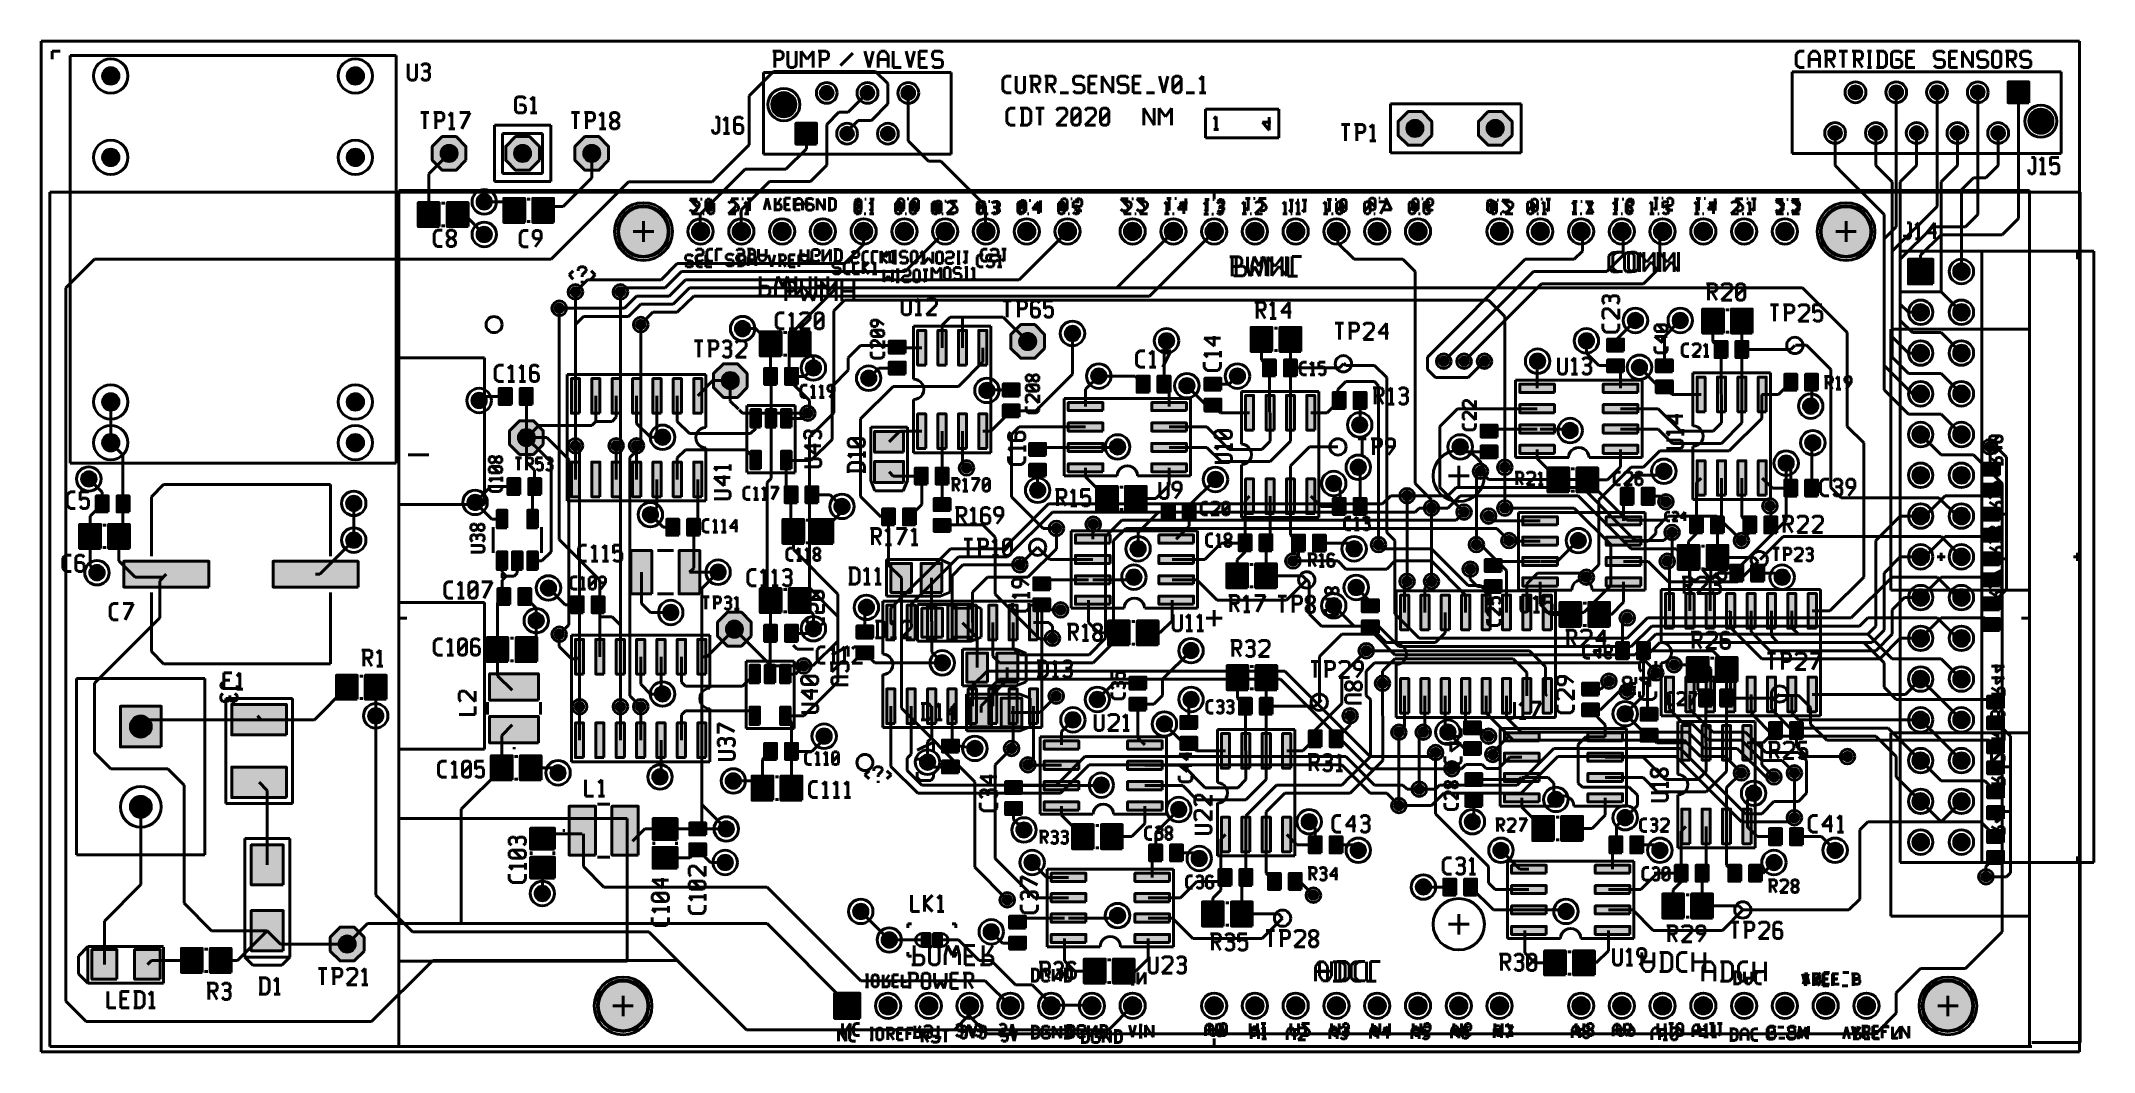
# Model space of a CAD drawing. Header units: millimetres. Extents: x 3 to 131, y 2 to 65.
import ezdxf

# ---------------------------------------------------------------- set-up
doc = ezdxf.new("R2010")
doc.units = ezdxf.units.MM
for name, color, linetype in [('bottom_copper', 7, 'Continuous'), ('bottom_silk', 7, 'Continuous'), ('drill_plated', 7, 'Continuous'), ('outline', 7, 'Continuous'), ('top_copper', 7, 'Continuous'), ('top_silk', 7, 'Continuous')]:
    doc.layers.add(name, color=color, linetype=linetype)

msp = doc.modelspace()

# ---------------------------------------------------------------- hatches: boundary and pattern name
at = {"layer": 'bottom_copper', "lineweight": 40}
for points in [[(8.29, 63.02), (8.26, 62.92), (8.21, 62.84), (8.15, 62.76), (8.07, 62.7), (7.99, 62.65), (7.89, 62.62), (7.79, 62.61), (7.69, 62.62), (7.6, 62.65), (7.51, 62.7), (7.43, 62.76), (7.37, 62.84), (7.32, 62.92), (7.29, 63.02), (7.28, 63.12), (7.29, 63.22), (7.32, 63.31), (7.37, 63.4), (7.43, 63.48), (7.51, 63.54), (7.6, 63.59), (7.69, 63.62), (7.79, 63.63), (7.89, 63.62), (7.99, 63.59), (8.07, 63.54), (8.15, 63.48), (8.21, 63.4), (8.26, 63.31), (8.29, 63.22), (8.3, 63.12), (8.29, 63.02)], [(23.53, 63.02), (23.5, 62.92), (23.45, 62.84), (23.39, 62.76), (23.31, 62.7), (23.23, 62.65), (23.13, 62.62), (23.03, 62.61), (22.93, 62.62), (22.84, 62.65), (22.75, 62.7), (22.67, 62.76), (22.61, 62.84), (22.56, 62.92), (22.53, 63.02), (22.52, 63.12), (22.53, 63.22), (22.56, 63.31), (22.61, 63.4), (22.67, 63.48), (22.75, 63.54), (22.84, 63.59), (22.93, 63.62), (23.03, 63.63), (23.13, 63.62), (23.23, 63.59), (23.31, 63.54), (23.39, 63.48), (23.45, 63.4), (23.5, 63.31), (23.53, 63.22), (23.54, 63.12), (23.53, 63.02)], [(127.31, 61.45), (126.01, 61.45), (126.01, 62.75), (127.31, 62.75), (127.31, 61.45)], [(50.46, 61.18), (50.42, 61.04), (50.35, 60.91), (50.26, 60.8), (50.14, 60.7), (50.02, 60.63), (49.87, 60.59), (49.73, 60.58), (49.58, 60.59), (49.44, 60.63), (49.31, 60.7), (49.2, 60.8), (49.11, 60.91), (49.04, 61.04), (48.99, 61.18), (48.98, 61.33), (48.99, 61.47), (49.04, 61.61), (49.11, 61.74), (49.2, 61.86), (49.31, 61.95), (49.44, 62.02), (49.58, 62.06), (49.73, 62.07), (49.87, 62.06), (50.02, 62.02), (50.14, 61.95), (50.26, 61.86), (50.35, 61.74), (50.42, 61.61), (50.46, 61.47), (50.48, 61.33), (50.46, 61.18)], [(52.78, 61.99), (52.76, 61.91), (52.72, 61.84), (52.67, 61.78), (52.61, 61.73), (52.55, 61.7), (52.47, 61.68), (52.4, 61.67), (52.32, 61.68), (52.24, 61.7), (52.18, 61.73), (52.12, 61.78), (52.07, 61.84), (52.03, 61.91), (52.01, 61.99), (52, 62.06), (52.01, 62.14), (52.03, 62.21), (52.07, 62.28), (52.12, 62.34), (52.18, 62.39), (52.24, 62.43), (52.32, 62.45), (52.4, 62.46), (52.47, 62.45), (52.55, 62.43), (52.61, 62.39), (52.67, 62.34), (52.72, 62.28), (52.76, 62.21), (52.78, 62.14), (52.79, 62.06), (52.78, 61.99)], [(55.32, 61.99), (55.3, 61.91), (55.26, 61.84), (55.21, 61.78), (55.15, 61.73), (55.09, 61.7), (55.01, 61.68), (54.94, 61.67), (54.86, 61.68), (54.78, 61.7), (54.72, 61.73), (54.66, 61.78), (54.61, 61.84), (54.57, 61.91), (54.55, 61.99), (54.54, 62.06), (54.55, 62.14), (54.57, 62.21), (54.61, 62.28), (54.66, 62.34), (54.72, 62.39), (54.78, 62.43), (54.86, 62.45), (54.94, 62.46), (55.01, 62.45), (55.09, 62.43), (55.15, 62.39), (55.21, 62.34), (55.26, 62.28), (55.3, 62.21), (55.32, 62.14), (55.33, 62.06), (55.32, 61.99)], [(57.86, 61.99), (57.84, 61.91), (57.8, 61.84), (57.75, 61.78), (57.69, 61.73), (57.63, 61.7), (57.55, 61.68), (57.48, 61.67), (57.4, 61.68), (57.32, 61.7), (57.26, 61.73), (57.2, 61.78), (57.15, 61.84), (57.11, 61.91), (57.09, 61.99), (57.08, 62.06), (57.09, 62.14), (57.11, 62.21), (57.15, 62.28), (57.2, 62.34), (57.26, 62.39), (57.32, 62.43), (57.4, 62.45), (57.48, 62.46), (57.55, 62.45), (57.63, 62.43), (57.69, 62.39), (57.75, 62.34), (57.8, 62.28), (57.84, 62.21), (57.86, 62.14), (57.87, 62.06), (57.86, 61.99)], [(116.88, 62.03), (116.86, 61.95), (116.83, 61.88), (116.78, 61.82), (116.72, 61.78), (116.65, 61.74), (116.57, 61.72), (116.5, 61.71), (116.42, 61.72), (116.35, 61.74), (116.28, 61.78), (116.22, 61.82), (116.17, 61.88), (116.13, 61.95), (116.11, 62.03), (116.1, 62.1), (116.11, 62.18), (116.13, 62.25), (116.17, 62.32), (116.22, 62.38), (116.28, 62.43), (116.35, 62.47), (116.42, 62.49), (116.5, 62.5), (116.57, 62.49), (116.65, 62.47), (116.72, 62.43), (116.78, 62.38), (116.83, 62.32), (116.86, 62.25), (116.88, 62.18), (116.89, 62.1), (116.88, 62.03)], [(119.42, 62.03), (119.4, 61.95), (119.37, 61.88), (119.32, 61.82), (119.26, 61.78), (119.19, 61.74), (119.11, 61.72), (119.04, 61.71), (118.96, 61.72), (118.89, 61.74), (118.82, 61.78), (118.76, 61.82), (118.71, 61.88), (118.67, 61.95), (118.65, 62.03), (118.64, 62.1), (118.65, 62.18), (118.67, 62.25), (118.71, 62.32), (118.76, 62.38), (118.82, 62.43), (118.89, 62.47), (118.96, 62.49), (119.04, 62.5), (119.11, 62.49), (119.19, 62.47), (119.26, 62.43), (119.32, 62.38), (119.37, 62.32), (119.4, 62.25), (119.42, 62.18), (119.43, 62.1), (119.42, 62.03)], [(121.96, 62.03), (121.94, 61.95), (121.91, 61.88), (121.86, 61.82), (121.8, 61.78), (121.73, 61.74), (121.65, 61.72), (121.58, 61.71), (121.5, 61.72), (121.43, 61.74), (121.36, 61.78), (121.3, 61.82), (121.25, 61.88), (121.21, 61.95), (121.19, 62.03), (121.18, 62.1), (121.19, 62.18), (121.21, 62.25), (121.25, 62.32), (121.3, 62.38), (121.36, 62.43), (121.43, 62.47), (121.5, 62.49), (121.58, 62.5), (121.65, 62.49), (121.73, 62.47), (121.8, 62.43), (121.86, 62.38), (121.91, 62.32), (121.94, 62.25), (121.96, 62.18), (121.97, 62.1), (121.96, 62.03)], [(124.5, 62.03), (124.48, 61.95), (124.45, 61.88), (124.4, 61.82), (124.34, 61.78), (124.27, 61.74), (124.19, 61.72), (124.12, 61.71), (124.04, 61.72), (123.97, 61.74), (123.9, 61.78), (123.84, 61.82), (123.79, 61.88), (123.75, 61.95), (123.73, 62.03), (123.72, 62.1), (123.73, 62.18), (123.75, 62.25), (123.79, 62.32), (123.84, 62.38), (123.9, 62.43), (123.97, 62.47), (124.04, 62.49), (124.12, 62.5), (124.19, 62.49), (124.27, 62.47), (124.34, 62.43), (124.4, 62.38), (124.45, 62.32), (124.48, 62.25), (124.5, 62.18), (124.51, 62.1), (124.5, 62.03)], [(127.04, 62.03), (127.02, 61.95), (126.99, 61.88), (126.94, 61.82), (126.88, 61.78), (126.81, 61.74), (126.73, 61.72), (126.66, 61.71), (126.58, 61.72), (126.51, 61.74), (126.44, 61.78), (126.38, 61.82), (126.33, 61.88), (126.29, 61.95), (126.27, 62.03), (126.26, 62.1), (126.27, 62.18), (126.29, 62.25), (126.33, 62.32), (126.38, 62.38), (126.44, 62.43), (126.51, 62.47), (126.58, 62.49), (126.66, 62.5), (126.73, 62.49), (126.81, 62.47), (126.88, 62.43), (126.94, 62.38), (126.99, 62.32), (127.02, 62.25), (127.04, 62.18), (127.05, 62.1), (127.04, 62.03)], [(51.77, 58.87), (50.48, 58.87), (50.48, 60.17), (51.77, 60.17), (51.77, 58.87)], [(90.1, 59.41), (89.49, 58.8), (88.62, 58.8), (88, 59.41), (88, 60.28), (88.62, 60.9), (89.49, 60.9), (90.1, 60.28), (90.1, 59.41)], [(89.54, 59.75), (89.51, 59.65), (89.47, 59.57), (89.41, 59.49), (89.33, 59.43), (89.24, 59.38), (89.15, 59.36), (89.05, 59.35), (88.96, 59.36), (88.86, 59.38), (88.77, 59.43), (88.7, 59.49), (88.64, 59.57), (88.59, 59.65), (88.56, 59.75), (88.55, 59.85), (88.56, 59.94), (88.59, 60.04), (88.64, 60.12), (88.7, 60.2), (88.77, 60.26), (88.86, 60.31), (88.96, 60.34), (89.05, 60.35), (89.15, 60.34), (89.24, 60.31), (89.33, 60.26), (89.41, 60.2), (89.47, 60.12), (89.51, 60.04), (89.54, 59.94), (89.55, 59.85), (89.54, 59.75)], [(95.1, 59.41), (94.49, 58.8), (93.62, 58.8), (93, 59.41), (93, 60.28), (93.62, 60.9), (94.49, 60.9), (95.1, 60.28), (95.1, 59.41)], [(94.54, 59.75), (94.51, 59.65), (94.47, 59.57), (94.41, 59.49), (94.33, 59.43), (94.24, 59.38), (94.15, 59.36), (94.05, 59.35), (93.96, 59.36), (93.86, 59.38), (93.77, 59.43), (93.7, 59.49), (93.64, 59.57), (93.59, 59.65), (93.56, 59.75), (93.55, 59.85), (93.56, 59.94), (93.59, 60.04), (93.64, 60.12), (93.7, 60.2), (93.77, 60.26), (93.86, 60.31), (93.96, 60.34), (94.05, 60.35), (94.15, 60.34), (94.24, 60.31), (94.33, 60.26), (94.41, 60.2), (94.47, 60.12), (94.51, 60.04), (94.54, 59.94), (94.55, 59.85), (94.54, 59.75)], [(128.79, 60.15), (128.75, 60.01), (128.68, 59.88), (128.58, 59.77), (128.47, 59.68), (128.34, 59.61), (128.2, 59.56), (128.05, 59.55), (127.91, 59.56), (127.77, 59.61), (127.64, 59.68), (127.52, 59.77), (127.43, 59.88), (127.36, 60.01), (127.32, 60.15), (127.31, 60.3), (127.32, 60.45), (127.36, 60.59), (127.43, 60.72), (127.52, 60.83), (127.64, 60.92), (127.77, 60.99), (127.91, 61.03), (128.05, 61.05), (128.2, 61.03), (128.34, 60.99), (128.47, 60.92), (128.58, 60.83), (128.68, 60.72), (128.75, 60.59), (128.79, 60.45), (128.8, 60.3), (128.79, 60.15)], [(29.92, 57.86), (29.31, 57.24), (28.44, 57.24), (27.82, 57.86), (27.82, 58.73), (28.44, 59.34), (29.31, 59.34), (29.92, 58.73), (29.92, 57.86)], [(34.5, 57.86), (33.88, 57.24), (33.01, 57.24), (32.4, 57.86), (32.4, 58.73), (33.01, 59.34), (33.88, 59.34), (34.5, 58.73), (34.5, 57.86)], [(38.81, 57.86), (38.2, 57.24), (37.33, 57.24), (36.71, 57.86), (36.71, 58.73), (37.33, 59.34), (38.2, 59.34), (38.81, 58.73), (38.81, 57.86)], [(51.51, 59.45), (51.49, 59.37), (51.45, 59.3), (51.4, 59.24), (51.34, 59.19), (51.28, 59.16), (51.2, 59.14), (51.13, 59.13), (51.05, 59.14), (50.97, 59.16), (50.91, 59.19), (50.85, 59.24), (50.8, 59.3), (50.76, 59.37), (50.74, 59.45), (50.73, 59.52), (50.74, 59.6), (50.76, 59.67), (50.8, 59.74), (50.85, 59.8), (50.91, 59.85), (50.97, 59.89), (51.05, 59.91), (51.13, 59.92), (51.2, 59.91), (51.28, 59.89), (51.34, 59.85), (51.4, 59.8), (51.45, 59.74), (51.49, 59.67), (51.51, 59.6), (51.52, 59.52), (51.51, 59.45)], [(54.05, 59.45), (54.03, 59.37), (53.99, 59.3), (53.94, 59.24), (53.88, 59.19), (53.82, 59.16), (53.74, 59.14), (53.67, 59.13), (53.59, 59.14), (53.51, 59.16), (53.45, 59.19), (53.39, 59.24), (53.34, 59.3), (53.3, 59.37), (53.28, 59.45), (53.27, 59.52), (53.28, 59.6), (53.3, 59.67), (53.34, 59.74), (53.39, 59.8), (53.45, 59.85), (53.51, 59.89), (53.59, 59.91), (53.67, 59.92), (53.74, 59.91), (53.82, 59.89), (53.88, 59.85), (53.94, 59.8), (53.99, 59.74), (54.03, 59.67), (54.05, 59.6), (54.06, 59.52), (54.05, 59.45)], [(56.59, 59.45), (56.57, 59.37), (56.53, 59.3), (56.48, 59.24), (56.42, 59.19), (56.36, 59.16), (56.28, 59.14), (56.21, 59.13), (56.13, 59.14), (56.05, 59.16), (55.99, 59.19), (55.93, 59.24), (55.88, 59.3), (55.84, 59.37), (55.82, 59.45), (55.81, 59.52), (55.82, 59.6), (55.84, 59.67), (55.88, 59.74), (55.93, 59.8), (55.99, 59.85), (56.05, 59.89), (56.13, 59.91), (56.21, 59.92), (56.28, 59.91), (56.36, 59.89), (56.42, 59.85), (56.48, 59.8), (56.53, 59.74), (56.57, 59.67), (56.59, 59.6), (56.6, 59.52), (56.59, 59.45)], [(115.61, 59.49), (115.59, 59.41), (115.56, 59.34), (115.51, 59.28), (115.45, 59.24), (115.38, 59.2), (115.3, 59.18), (115.23, 59.17), (115.15, 59.18), (115.08, 59.2), (115.01, 59.24), (114.95, 59.28), (114.9, 59.34), (114.86, 59.41), (114.84, 59.49), (114.83, 59.56), (114.84, 59.64), (114.86, 59.71), (114.9, 59.78), (114.95, 59.84), (115.01, 59.89), (115.08, 59.93), (115.15, 59.95), (115.23, 59.96), (115.3, 59.95), (115.38, 59.93), (115.45, 59.89), (115.51, 59.84), (115.56, 59.78), (115.59, 59.71), (115.61, 59.64), (115.62, 59.56), (115.61, 59.49)], [(118.15, 59.49), (118.13, 59.41), (118.1, 59.34), (118.05, 59.28), (117.99, 59.24), (117.92, 59.2), (117.84, 59.18), (117.77, 59.17), (117.69, 59.18), (117.62, 59.2), (117.55, 59.24), (117.49, 59.28), (117.44, 59.34), (117.4, 59.41), (117.38, 59.49), (117.37, 59.56), (117.38, 59.64), (117.4, 59.71), (117.44, 59.78), (117.49, 59.84), (117.55, 59.89), (117.62, 59.93), (117.69, 59.95), (117.77, 59.96), (117.84, 59.95), (117.92, 59.93), (117.99, 59.89), (118.05, 59.84), (118.1, 59.78), (118.13, 59.71), (118.15, 59.64), (118.16, 59.56), (118.15, 59.49)], [(120.69, 59.49), (120.67, 59.41), (120.64, 59.34), (120.59, 59.28), (120.53, 59.24), (120.46, 59.2), (120.38, 59.18), (120.31, 59.17), (120.23, 59.18), (120.16, 59.2), (120.09, 59.24), (120.03, 59.28), (119.98, 59.34), (119.94, 59.41), (119.92, 59.49), (119.91, 59.56), (119.92, 59.64), (119.94, 59.71), (119.98, 59.78), (120.03, 59.84), (120.09, 59.89), (120.16, 59.93), (120.23, 59.95), (120.31, 59.96), (120.38, 59.95), (120.46, 59.93), (120.53, 59.89), (120.59, 59.84), (120.64, 59.78), (120.67, 59.71), (120.69, 59.64), (120.7, 59.56), (120.69, 59.49)], [(123.23, 59.49), (123.21, 59.41), (123.18, 59.34), (123.13, 59.28), (123.07, 59.24), (123, 59.2), (122.92, 59.18), (122.85, 59.17), (122.77, 59.18), (122.7, 59.2), (122.63, 59.24), (122.57, 59.28), (122.52, 59.34), (122.48, 59.41), (122.46, 59.49), (122.45, 59.56), (122.46, 59.64), (122.48, 59.71), (122.52, 59.78), (122.57, 59.84), (122.63, 59.89), (122.7, 59.93), (122.77, 59.95), (122.85, 59.96), (122.92, 59.95), (123, 59.93), (123.07, 59.89), (123.13, 59.84), (123.18, 59.78), (123.21, 59.71), (123.23, 59.64), (123.24, 59.56), (123.23, 59.49)], [(125.77, 59.49), (125.75, 59.41), (125.72, 59.34), (125.67, 59.28), (125.61, 59.24), (125.54, 59.2), (125.46, 59.18), (125.39, 59.17), (125.31, 59.18), (125.24, 59.2), (125.17, 59.24), (125.11, 59.28), (125.06, 59.34), (125.02, 59.41), (125, 59.49), (124.99, 59.56), (125, 59.64), (125.02, 59.71), (125.06, 59.78), (125.11, 59.84), (125.17, 59.89), (125.24, 59.93), (125.31, 59.95), (125.39, 59.96), (125.46, 59.95), (125.54, 59.93), (125.61, 59.89), (125.67, 59.84), (125.72, 59.78), (125.75, 59.71), (125.77, 59.64), (125.78, 59.56), (125.77, 59.49)], [(8.29, 57.94), (8.26, 57.84), (8.21, 57.76), (8.15, 57.68), (8.07, 57.62), (7.99, 57.57), (7.89, 57.54), (7.79, 57.53), (7.69, 57.54), (7.6, 57.57), (7.51, 57.62), (7.43, 57.68), (7.37, 57.76), (7.32, 57.84), (7.29, 57.94), (7.28, 58.04), (7.29, 58.14), (7.32, 58.23), (7.37, 58.32), (7.43, 58.4), (7.51, 58.46), (7.6, 58.51), (7.69, 58.54), (7.79, 58.55), (7.89, 58.54), (7.99, 58.51), (8.07, 58.46), (8.15, 58.4), (8.21, 58.32), (8.26, 58.23), (8.29, 58.14), (8.3, 58.04), (8.29, 57.94)], [(23.53, 57.94), (23.5, 57.84), (23.45, 57.76), (23.39, 57.68), (23.31, 57.62), (23.23, 57.57), (23.13, 57.54), (23.03, 57.53), (22.93, 57.54), (22.84, 57.57), (22.75, 57.62), (22.67, 57.68), (22.61, 57.76), (22.56, 57.84), (22.53, 57.94), (22.52, 58.04), (22.53, 58.14), (22.56, 58.23), (22.61, 58.32), (22.67, 58.4), (22.75, 58.46), (22.84, 58.51), (22.93, 58.54), (23.03, 58.55), (23.13, 58.54), (23.23, 58.51), (23.31, 58.46), (23.39, 58.4), (23.45, 58.32), (23.5, 58.23), (23.53, 58.14), (23.54, 58.04), (23.53, 57.94)], [(29.36, 58.2), (29.34, 58.1), (29.29, 58.01), (29.23, 57.94), (29.15, 57.88), (29.07, 57.83), (28.97, 57.8), (28.87, 57.79), (28.78, 57.8), (28.68, 57.83), (28.6, 57.88), (28.52, 57.94), (28.46, 58.01), (28.41, 58.1), (28.38, 58.2), (28.37, 58.29), (28.38, 58.39), (28.41, 58.48), (28.46, 58.57), (28.52, 58.65), (28.6, 58.71), (28.68, 58.75), (28.78, 58.78), (28.87, 58.79), (28.97, 58.78), (29.07, 58.75), (29.15, 58.71), (29.23, 58.65), (29.29, 58.57), (29.34, 58.48), (29.36, 58.39), (29.37, 58.29), (29.36, 58.2)], [(33.94, 58.2), (33.91, 58.1), (33.86, 58.01), (33.8, 57.94), (33.72, 57.88), (33.64, 57.83), (33.54, 57.8), (33.45, 57.79), (33.35, 57.8), (33.25, 57.83), (33.17, 57.88), (33.09, 57.94), (33.03, 58.01), (32.98, 58.1), (32.96, 58.2), (32.95, 58.29), (32.96, 58.39), (32.98, 58.48), (33.03, 58.57), (33.09, 58.65), (33.17, 58.71), (33.25, 58.75), (33.35, 58.78), (33.45, 58.79), (33.54, 58.78), (33.64, 58.75), (33.72, 58.71), (33.8, 58.65), (33.86, 58.57), (33.91, 58.48), (33.94, 58.39), (33.95, 58.29), (33.94, 58.2)], [(38.25, 58.2), (38.23, 58.1), (38.18, 58.01), (38.12, 57.94), (38.04, 57.88), (37.96, 57.83), (37.86, 57.8), (37.76, 57.79), (37.67, 57.8), (37.57, 57.83), (37.49, 57.88), (37.41, 57.94), (37.35, 58.01), (37.3, 58.1), (37.27, 58.2), (37.26, 58.29), (37.27, 58.39), (37.3, 58.48), (37.35, 58.57), (37.41, 58.65), (37.49, 58.71), (37.57, 58.75), (37.67, 58.78), (37.76, 58.79), (37.86, 58.78), (37.96, 58.75), (38.04, 58.71), (38.12, 58.65), (38.18, 58.57), (38.23, 58.48), (38.25, 58.39), (38.26, 58.29), (38.25, 58.2)], [(31.5, 55.19), (31.47, 55.1), (31.43, 55.03), (31.37, 54.96), (31.31, 54.9), (31.23, 54.86), (31.15, 54.84), (31.06, 54.83), (30.97, 54.84), (30.89, 54.86), (30.81, 54.9), (30.75, 54.96), (30.69, 55.03), (30.65, 55.1), (30.62, 55.19), (30.62, 55.27), (30.62, 55.36), (30.65, 55.44), (30.69, 55.52), (30.75, 55.59), (30.81, 55.64), (30.89, 55.68), (30.97, 55.71), (31.06, 55.72), (31.15, 55.71), (31.23, 55.68), (31.31, 55.64), (31.37, 55.59), (31.43, 55.52), (31.47, 55.44), (31.5, 55.36), (31.51, 55.27), (31.5, 55.19)], [(42.5, 53.12), (42.41, 52.83), (42.27, 52.56), (42.07, 52.32), (41.84, 52.13), (41.57, 51.99), (41.28, 51.9), (40.98, 51.87), (40.67, 51.9), (40.38, 51.99), (40.12, 52.13), (39.88, 52.32), (39.69, 52.56), (39.55, 52.83), (39.46, 53.12), (39.43, 53.42), (39.46, 53.72), (39.55, 54.01), (39.69, 54.28), (39.88, 54.51), (40.12, 54.71), (40.38, 54.85), (40.67, 54.94), (40.98, 54.97), (41.28, 54.94), (41.57, 54.85), (41.84, 54.71), (42.07, 54.51), (42.27, 54.28), (42.41, 54.01), (42.5, 53.72), (42.53, 53.42), (42.5, 53.12)], [(45.03, 53.33), (45.01, 53.23), (44.96, 53.14), (44.9, 53.07), (44.82, 53), (44.73, 52.96), (44.64, 52.93), (44.54, 52.92), (44.44, 52.93), (44.34, 52.96), (44.25, 53), (44.18, 53.07), (44.11, 53.14), (44.07, 53.23), (44.04, 53.33), (44.03, 53.43), (44.04, 53.53), (44.07, 53.62), (44.11, 53.71), (44.18, 53.79), (44.25, 53.85), (44.34, 53.9), (44.44, 53.92), (44.54, 53.93), (44.64, 53.92), (44.73, 53.9), (44.82, 53.85), (44.9, 53.79), (44.96, 53.71), (45.01, 53.62), (45.03, 53.53), (45.04, 53.43), (45.03, 53.33)], [(47.57, 53.33), (47.55, 53.23), (47.5, 53.14), (47.44, 53.07), (47.36, 53), (47.27, 52.96), (47.18, 52.93), (47.08, 52.92), (46.98, 52.93), (46.88, 52.96), (46.79, 53), (46.72, 53.07), (46.65, 53.14), (46.61, 53.23), (46.58, 53.33), (46.57, 53.43), (46.58, 53.53), (46.61, 53.62), (46.65, 53.71), (46.72, 53.79), (46.79, 53.85), (46.88, 53.9), (46.98, 53.92), (47.08, 53.93), (47.18, 53.92), (47.27, 53.9), (47.36, 53.85), (47.44, 53.79), (47.5, 53.71), (47.55, 53.62), (47.57, 53.53), (47.58, 53.43), (47.57, 53.33)], [(50.11, 53.33), (50.09, 53.23), (50.04, 53.14), (49.98, 53.07), (49.9, 53), (49.81, 52.96), (49.72, 52.93), (49.62, 52.92), (49.52, 52.93), (49.42, 52.96), (49.33, 53), (49.26, 53.07), (49.19, 53.14), (49.15, 53.23), (49.12, 53.33), (49.11, 53.43), (49.12, 53.53), (49.15, 53.62), (49.19, 53.71), (49.26, 53.79), (49.33, 53.85), (49.42, 53.9), (49.52, 53.92), (49.62, 53.93), (49.72, 53.92), (49.81, 53.9), (49.9, 53.85), (49.98, 53.79), (50.04, 53.71), (50.09, 53.62), (50.11, 53.53), (50.12, 53.43), (50.11, 53.33)], [(52.65, 53.33), (52.63, 53.23), (52.58, 53.14), (52.52, 53.07), (52.44, 53), (52.35, 52.96), (52.26, 52.93), (52.16, 52.92), (52.06, 52.93), (51.96, 52.96), (51.87, 53), (51.8, 53.07), (51.73, 53.14), (51.69, 53.23), (51.66, 53.33), (51.65, 53.43), (51.66, 53.53), (51.69, 53.62), (51.73, 53.71), (51.8, 53.79), (51.87, 53.85), (51.96, 53.9), (52.06, 53.92), (52.16, 53.93), (52.26, 53.92), (52.35, 53.9), (52.44, 53.85), (52.52, 53.79), (52.58, 53.71), (52.63, 53.62), (52.65, 53.53), (52.66, 53.43), (52.65, 53.33)], [(55.19, 53.33), (55.17, 53.23), (55.12, 53.14), (55.06, 53.07), (54.98, 53), (54.89, 52.96), (54.8, 52.93), (54.7, 52.92), (54.6, 52.93), (54.5, 52.96), (54.41, 53), (54.34, 53.07), (54.27, 53.14), (54.23, 53.23), (54.2, 53.33), (54.19, 53.43), (54.2, 53.53), (54.23, 53.62), (54.27, 53.71), (54.34, 53.79), (54.41, 53.85), (54.5, 53.9), (54.6, 53.92), (54.7, 53.93), (54.8, 53.92), (54.89, 53.9), (54.98, 53.85), (55.06, 53.79), (55.12, 53.71), (55.17, 53.62), (55.19, 53.53), (55.2, 53.43), (55.19, 53.33)], [(57.73, 53.33), (57.71, 53.23), (57.66, 53.14), (57.6, 53.07), (57.52, 53), (57.43, 52.96), (57.34, 52.93), (57.24, 52.92), (57.14, 52.93), (57.04, 52.96), (56.95, 53), (56.88, 53.07), (56.81, 53.14), (56.77, 53.23), (56.74, 53.33), (56.73, 53.43), (56.74, 53.53), (56.77, 53.62), (56.81, 53.71), (56.88, 53.79), (56.95, 53.85), (57.04, 53.9), (57.14, 53.92), (57.24, 53.93), (57.34, 53.92), (57.43, 53.9), (57.52, 53.85), (57.6, 53.79), (57.66, 53.71), (57.71, 53.62), (57.73, 53.53), (57.74, 53.43), (57.73, 53.33)], [(60.27, 53.33), (60.25, 53.23), (60.2, 53.14), (60.14, 53.07), (60.06, 53), (59.97, 52.96), (59.88, 52.93), (59.78, 52.92), (59.68, 52.93), (59.58, 52.96), (59.49, 53), (59.42, 53.07), (59.35, 53.14), (59.31, 53.23), (59.28, 53.33), (59.27, 53.43), (59.28, 53.53), (59.31, 53.62), (59.35, 53.71), (59.42, 53.79), (59.49, 53.85), (59.58, 53.9), (59.68, 53.92), (59.78, 53.93), (59.88, 53.92), (59.97, 53.9), (60.06, 53.85), (60.14, 53.79), (60.2, 53.71), (60.25, 53.62), (60.27, 53.53), (60.28, 53.43), (60.27, 53.33)], [(62.81, 53.33), (62.79, 53.23), (62.74, 53.14), (62.68, 53.07), (62.6, 53), (62.51, 52.96), (62.42, 52.93), (62.32, 52.92), (62.22, 52.93), (62.12, 52.96), (62.03, 53), (61.96, 53.07), (61.89, 53.14), (61.85, 53.23), (61.82, 53.33), (61.81, 53.43), (61.82, 53.53), (61.85, 53.62), (61.89, 53.71), (61.96, 53.79), (62.03, 53.85), (62.12, 53.9), (62.22, 53.92), (62.32, 53.93), (62.42, 53.92), (62.51, 53.9), (62.6, 53.85), (62.68, 53.79), (62.74, 53.71), (62.79, 53.62), (62.81, 53.53), (62.82, 53.43), (62.81, 53.33)], [(65.35, 53.33), (65.33, 53.23), (65.28, 53.14), (65.22, 53.07), (65.14, 53), (65.05, 52.96), (64.96, 52.93), (64.86, 52.92), (64.76, 52.93), (64.66, 52.96), (64.57, 53), (64.5, 53.07), (64.43, 53.14), (64.39, 53.23), (64.36, 53.33), (64.35, 53.43), (64.36, 53.53), (64.39, 53.62), (64.43, 53.71), (64.5, 53.79), (64.57, 53.85), (64.66, 53.9), (64.76, 53.92), (64.86, 53.93), (64.96, 53.92), (65.05, 53.9), (65.14, 53.85), (65.22, 53.79), (65.28, 53.71), (65.33, 53.62), (65.35, 53.53), (65.36, 53.43), (65.35, 53.33)], [(67.89, 53.33), (67.87, 53.23), (67.82, 53.14), (67.76, 53.07), (67.68, 53), (67.59, 52.96), (67.5, 52.93), (67.4, 52.92), (67.3, 52.93), (67.2, 52.96), (67.11, 53), (67.04, 53.07), (66.97, 53.14), (66.93, 53.23), (66.9, 53.33), (66.89, 53.43), (66.9, 53.53), (66.93, 53.62), (66.97, 53.71), (67.04, 53.79), (67.11, 53.85), (67.2, 53.9), (67.3, 53.92), (67.4, 53.93), (67.5, 53.92), (67.59, 53.9), (67.68, 53.85), (67.76, 53.79), (67.82, 53.71), (67.87, 53.62), (67.89, 53.53), (67.9, 53.43), (67.89, 53.33)], [(71.96, 53.33), (71.93, 53.23), (71.88, 53.14), (71.82, 53.07), (71.74, 53), (71.65, 52.96), (71.56, 52.93), (71.46, 52.92), (71.36, 52.93), (71.27, 52.96), (71.18, 53), (71.1, 53.07), (71.04, 53.14), (70.99, 53.23), (70.96, 53.33), (70.95, 53.43), (70.96, 53.53), (70.99, 53.62), (71.04, 53.71), (71.1, 53.79), (71.18, 53.85), (71.27, 53.9), (71.36, 53.92), (71.46, 53.93), (71.56, 53.92), (71.65, 53.9), (71.74, 53.85), (71.82, 53.79), (71.88, 53.71), (71.93, 53.62), (71.96, 53.53), (71.97, 53.43), (71.96, 53.33)], [(74.5, 53.33), (74.47, 53.23), (74.42, 53.14), (74.36, 53.07), (74.28, 53), (74.19, 52.96), (74.1, 52.93), (74, 52.92), (73.9, 52.93), (73.81, 52.96), (73.72, 53), (73.64, 53.07), (73.58, 53.14), (73.53, 53.23), (73.5, 53.33), (73.49, 53.43), (73.5, 53.53), (73.53, 53.62), (73.58, 53.71), (73.64, 53.79), (73.72, 53.85), (73.81, 53.9), (73.9, 53.92), (74, 53.93), (74.1, 53.92), (74.19, 53.9), (74.28, 53.85), (74.36, 53.79), (74.42, 53.71), (74.47, 53.62), (74.5, 53.53), (74.51, 53.43), (74.5, 53.33)], [(77.04, 53.33), (77.01, 53.23), (76.96, 53.14), (76.9, 53.07), (76.82, 53), (76.73, 52.96), (76.64, 52.93), (76.54, 52.92), (76.44, 52.93), (76.35, 52.96), (76.26, 53), (76.18, 53.07), (76.12, 53.14), (76.07, 53.23), (76.04, 53.33), (76.03, 53.43), (76.04, 53.53), (76.07, 53.62), (76.12, 53.71), (76.18, 53.79), (76.26, 53.85), (76.35, 53.9), (76.44, 53.92), (76.54, 53.93), (76.64, 53.92), (76.73, 53.9), (76.82, 53.85), (76.9, 53.79), (76.96, 53.71), (77.01, 53.62), (77.04, 53.53), (77.05, 53.43), (77.04, 53.33)], [(79.58, 53.33), (79.55, 53.23), (79.5, 53.14), (79.44, 53.07), (79.36, 53), (79.27, 52.96), (79.18, 52.93), (79.08, 52.92), (78.98, 52.93), (78.89, 52.96), (78.8, 53), (78.72, 53.07), (78.66, 53.14), (78.61, 53.23), (78.58, 53.33), (78.57, 53.43), (78.58, 53.53), (78.61, 53.62), (78.66, 53.71), (78.72, 53.79), (78.8, 53.85), (78.89, 53.9), (78.98, 53.92), (79.08, 53.93), (79.18, 53.92), (79.27, 53.9), (79.36, 53.85), (79.44, 53.79), (79.5, 53.71), (79.55, 53.62), (79.58, 53.53), (79.59, 53.43), (79.58, 53.33)], [(82.12, 53.33), (82.09, 53.23), (82.04, 53.14), (81.98, 53.07), (81.9, 53), (81.81, 52.96), (81.72, 52.93), (81.62, 52.92), (81.52, 52.93), (81.43, 52.96), (81.34, 53), (81.26, 53.07), (81.2, 53.14), (81.15, 53.23), (81.12, 53.33), (81.11, 53.43), (81.12, 53.53), (81.15, 53.62), (81.2, 53.71), (81.26, 53.79), (81.34, 53.85), (81.43, 53.9), (81.52, 53.92), (81.62, 53.93), (81.72, 53.92), (81.81, 53.9), (81.9, 53.85), (81.98, 53.79), (82.04, 53.71), (82.09, 53.62), (82.12, 53.53), (82.13, 53.43), (82.12, 53.33)], [(84.66, 53.33), (84.63, 53.23), (84.58, 53.14), (84.52, 53.07), (84.44, 53), (84.35, 52.96), (84.26, 52.93), (84.16, 52.92), (84.06, 52.93), (83.97, 52.96), (83.88, 53), (83.8, 53.07), (83.74, 53.14), (83.69, 53.23), (83.66, 53.33), (83.65, 53.43), (83.66, 53.53), (83.69, 53.62), (83.74, 53.71), (83.8, 53.79), (83.88, 53.85), (83.97, 53.9), (84.06, 53.92), (84.16, 53.93), (84.26, 53.92), (84.35, 53.9), (84.44, 53.85), (84.52, 53.79), (84.58, 53.71), (84.63, 53.62), (84.66, 53.53), (84.67, 53.43), (84.66, 53.33)], [(87.2, 53.33), (87.17, 53.23), (87.12, 53.14), (87.06, 53.07), (86.98, 53), (86.89, 52.96), (86.8, 52.93), (86.7, 52.92), (86.6, 52.93), (86.51, 52.96), (86.42, 53), (86.34, 53.07), (86.28, 53.14), (86.23, 53.23), (86.2, 53.33), (86.19, 53.43), (86.2, 53.53), (86.23, 53.62), (86.28, 53.71), (86.34, 53.79), (86.42, 53.85), (86.51, 53.9), (86.6, 53.92), (86.7, 53.93), (86.8, 53.92), (86.89, 53.9), (86.98, 53.85), (87.06, 53.79), (87.12, 53.71), (87.17, 53.62), (87.2, 53.53), (87.21, 53.43), (87.2, 53.33)], [(89.74, 53.33), (89.71, 53.23), (89.66, 53.14), (89.6, 53.07), (89.52, 53), (89.43, 52.96), (89.34, 52.93), (89.24, 52.92), (89.14, 52.93), (89.05, 52.96), (88.96, 53), (88.88, 53.07), (88.82, 53.14), (88.77, 53.23), (88.74, 53.33), (88.73, 53.43), (88.74, 53.53), (88.77, 53.62), (88.82, 53.71), (88.88, 53.79), (88.96, 53.85), (89.05, 53.9), (89.14, 53.92), (89.24, 53.93), (89.34, 53.92), (89.43, 53.9), (89.52, 53.85), (89.6, 53.79), (89.66, 53.71), (89.71, 53.62), (89.74, 53.53), (89.75, 53.43), (89.74, 53.33)], [(94.82, 53.33), (94.79, 53.23), (94.74, 53.14), (94.68, 53.07), (94.6, 53), (94.51, 52.96), (94.42, 52.93), (94.32, 52.92), (94.22, 52.93), (94.13, 52.96), (94.04, 53), (93.96, 53.07), (93.9, 53.14), (93.85, 53.23), (93.82, 53.33), (93.81, 53.43), (93.82, 53.53), (93.85, 53.62), (93.9, 53.71), (93.96, 53.79), (94.04, 53.85), (94.13, 53.9), (94.22, 53.92), (94.32, 53.93), (94.42, 53.92), (94.51, 53.9), (94.6, 53.85), (94.68, 53.79), (94.74, 53.71), (94.79, 53.62), (94.82, 53.53), (94.83, 53.43), (94.82, 53.33)], [(97.36, 53.33), (97.33, 53.23), (97.28, 53.14), (97.22, 53.07), (97.14, 53), (97.05, 52.96), (96.96, 52.93), (96.86, 52.92), (96.76, 52.93), (96.67, 52.96), (96.58, 53), (96.5, 53.07), (96.44, 53.14), (96.39, 53.23), (96.36, 53.33), (96.35, 53.43), (96.36, 53.53), (96.39, 53.62), (96.44, 53.71), (96.5, 53.79), (96.58, 53.85), (96.67, 53.9), (96.76, 53.92), (96.86, 53.93), (96.96, 53.92), (97.05, 53.9), (97.14, 53.85), (97.22, 53.79), (97.28, 53.71), (97.33, 53.62), (97.36, 53.53), (97.37, 53.43), (97.36, 53.33)], [(99.9, 53.33), (99.87, 53.23), (99.82, 53.14), (99.76, 53.07), (99.68, 53), (99.59, 52.96), (99.5, 52.93), (99.4, 52.92), (99.3, 52.93), (99.21, 52.96), (99.12, 53), (99.04, 53.07), (98.98, 53.14), (98.93, 53.23), (98.9, 53.33), (98.89, 53.43), (98.9, 53.53), (98.93, 53.62), (98.98, 53.71), (99.04, 53.79), (99.12, 53.85), (99.21, 53.9), (99.3, 53.92), (99.4, 53.93), (99.5, 53.92), (99.59, 53.9), (99.68, 53.85), (99.76, 53.79), (99.82, 53.71), (99.87, 53.62), (99.9, 53.53), (99.91, 53.43), (99.9, 53.33)], [(102.44, 53.33), (102.41, 53.23), (102.36, 53.14), (102.3, 53.07), (102.22, 53), (102.13, 52.96), (102.04, 52.93), (101.94, 52.92), (101.84, 52.93), (101.75, 52.96), (101.66, 53), (101.58, 53.07), (101.52, 53.14), (101.47, 53.23), (101.44, 53.33), (101.43, 53.43), (101.44, 53.53), (101.47, 53.62), (101.52, 53.71), (101.58, 53.79), (101.66, 53.85), (101.75, 53.9), (101.84, 53.92), (101.94, 53.93), (102.04, 53.92), (102.13, 53.9), (102.22, 53.85), (102.3, 53.79), (102.36, 53.71), (102.41, 53.62), (102.44, 53.53), (102.45, 53.43), (102.44, 53.33)], [(104.98, 53.33), (104.95, 53.23), (104.9, 53.14), (104.84, 53.07), (104.76, 53), (104.67, 52.96), (104.58, 52.93), (104.48, 52.92), (104.38, 52.93), (104.29, 52.96), (104.2, 53), (104.12, 53.07), (104.06, 53.14), (104.01, 53.23), (103.98, 53.33), (103.97, 53.43), (103.98, 53.53), (104.01, 53.62), (104.06, 53.71), (104.12, 53.79), (104.2, 53.85), (104.29, 53.9), (104.38, 53.92), (104.48, 53.93), (104.58, 53.92), (104.67, 53.9), (104.76, 53.85), (104.84, 53.79), (104.9, 53.71), (104.95, 53.62), (104.98, 53.53), (104.99, 53.43), (104.98, 53.33)], [(107.52, 53.33), (107.49, 53.23), (107.44, 53.14), (107.38, 53.07), (107.3, 53), (107.21, 52.96), (107.12, 52.93), (107.02, 52.92), (106.92, 52.93), (106.83, 52.96), (106.74, 53), (106.66, 53.07), (106.6, 53.14), (106.55, 53.23), (106.52, 53.33), (106.51, 53.43), (106.52, 53.53), (106.55, 53.62), (106.6, 53.71), (106.66, 53.79), (106.74, 53.85), (106.83, 53.9), (106.92, 53.92), (107.02, 53.93), (107.12, 53.92), (107.21, 53.9), (107.3, 53.85), (107.38, 53.79), (107.44, 53.71), (107.49, 53.62), (107.52, 53.53), (107.53, 53.43), (107.52, 53.33)], [(110.06, 53.33), (110.03, 53.23), (109.98, 53.14), (109.92, 53.07), (109.84, 53), (109.75, 52.96), (109.66, 52.93), (109.56, 52.92), (109.46, 52.93), (109.37, 52.96), (109.28, 53), (109.2, 53.07), (109.14, 53.14), (109.09, 53.23), (109.06, 53.33), (109.05, 53.43), (109.06, 53.53), (109.09, 53.62), (109.14, 53.71), (109.2, 53.79), (109.28, 53.85), (109.37, 53.9), (109.46, 53.92), (109.56, 53.93), (109.66, 53.92), (109.75, 53.9), (109.84, 53.85), (109.92, 53.79), (109.98, 53.71), (110.03, 53.62), (110.06, 53.53), (110.07, 53.43), (110.06, 53.33)], [(112.6, 53.33), (112.57, 53.23), (112.52, 53.14), (112.46, 53.07), (112.38, 53), (112.29, 52.96), (112.2, 52.93), (112.1, 52.92), (112, 52.93), (111.91, 52.96), (111.82, 53), (111.74, 53.07), (111.68, 53.14), (111.63, 53.23), (111.6, 53.33), (111.59, 53.43), (111.6, 53.53), (111.63, 53.62), (111.68, 53.71), (111.74, 53.79), (111.82, 53.85), (111.91, 53.9), (112, 53.92), (112.1, 53.93), (112.2, 53.92), (112.29, 53.9), (112.38, 53.85), (112.46, 53.79), (112.52, 53.71), (112.57, 53.62), (112.6, 53.53), (112.61, 53.43), (112.6, 53.33)], [(117.43, 53.12), (117.34, 52.83), (117.2, 52.56), (117, 52.32), (116.77, 52.13), (116.5, 51.99), (116.21, 51.9), (115.91, 51.87), (115.6, 51.9), (115.31, 51.99), (115.05, 52.13), (114.81, 52.32), (114.62, 52.56), (114.48, 52.83), (114.39, 53.12), (114.36, 53.42), (114.39, 53.72), (114.48, 54.01), (114.62, 54.28), (114.81, 54.51), (115.05, 54.71), (115.31, 54.85), (115.6, 54.94), (115.91, 54.97), (116.21, 54.94), (116.5, 54.85), (116.77, 54.71), (117, 54.51), (117.2, 54.28), (117.34, 54.01), (117.43, 53.72), (117.46, 53.42), (117.43, 53.12)], [(31.5, 53.15), (31.47, 53.07), (31.43, 52.99), (31.37, 52.93), (31.31, 52.87), (31.23, 52.83), (31.15, 52.81), (31.06, 52.8), (30.97, 52.81), (30.89, 52.83), (30.81, 52.87), (30.75, 52.93), (30.69, 52.99), (30.65, 53.07), (30.62, 53.15), (30.62, 53.24), (30.62, 53.33), (30.65, 53.41), (30.69, 53.49), (30.75, 53.56), (30.81, 53.61), (30.89, 53.65), (30.97, 53.68), (31.06, 53.69), (31.15, 53.68), (31.23, 53.65), (31.31, 53.61), (31.37, 53.56), (31.43, 53.49), (31.47, 53.41), (31.5, 53.33), (31.51, 53.24), (31.5, 53.15)], [(121.32, 50.16), (119.8, 50.16), (119.8, 51.69), (121.32, 51.69), (121.32, 50.16)], [(121.04, 50.83), (121.01, 50.74), (120.96, 50.66), (120.9, 50.59), (120.83, 50.53), (120.75, 50.48), (120.66, 50.45), (120.56, 50.44), (120.47, 50.45), (120.38, 50.48), (120.29, 50.53), (120.22, 50.59), (120.16, 50.66), (120.12, 50.74), (120.09, 50.83), (120.08, 50.93), (120.09, 51.02), (120.12, 51.11), (120.16, 51.19), (120.22, 51.27), (120.29, 51.33), (120.38, 51.37), (120.47, 51.4), (120.56, 51.41), (120.66, 51.4), (120.75, 51.37), (120.83, 51.33), (120.9, 51.27), (120.96, 51.19), (121.01, 51.11), (121.04, 51.02), (121.04, 50.93), (121.04, 50.83)], [(123.58, 50.83), (123.55, 50.74), (123.5, 50.66), (123.44, 50.59), (123.37, 50.53), (123.29, 50.48), (123.2, 50.45), (123.1, 50.44), (123.01, 50.45), (122.92, 50.48), (122.83, 50.53), (122.76, 50.59), (122.7, 50.66), (122.66, 50.74), (122.63, 50.83), (122.62, 50.93), (122.63, 51.02), (122.66, 51.11), (122.7, 51.19), (122.76, 51.27), (122.83, 51.33), (122.92, 51.37), (123.01, 51.4), (123.1, 51.41), (123.2, 51.4), (123.29, 51.37), (123.37, 51.33), (123.44, 51.27), (123.5, 51.19), (123.55, 51.11), (123.58, 51.02), (123.58, 50.93), (123.58, 50.83)], [(36.99, 49.61), (36.98, 49.56), (36.95, 49.52), (36.92, 49.48), (36.88, 49.45), (36.84, 49.42), (36.79, 49.41), (36.74, 49.4), (36.69, 49.41), (36.64, 49.42), (36.6, 49.45), (36.56, 49.48), (36.53, 49.52), (36.51, 49.56), (36.49, 49.61), (36.49, 49.66), (36.49, 49.71), (36.51, 49.75), (36.53, 49.8), (36.56, 49.84), (36.6, 49.87), (36.64, 49.89), (36.69, 49.91), (36.74, 49.91), (36.79, 49.91), (36.84, 49.89), (36.88, 49.87), (36.92, 49.84), (36.95, 49.8), (36.98, 49.75), (36.99, 49.71), (37, 49.66), (36.99, 49.61)], [(39.78, 49.61), (39.77, 49.56), (39.75, 49.52), (39.72, 49.48), (39.68, 49.45), (39.63, 49.42), (39.59, 49.41), (39.54, 49.4), (39.49, 49.41), (39.44, 49.42), (39.39, 49.45), (39.36, 49.48), (39.32, 49.52), (39.3, 49.56), (39.29, 49.61), (39.28, 49.66), (39.29, 49.71), (39.3, 49.75), (39.32, 49.8), (39.36, 49.84), (39.39, 49.87), (39.44, 49.89), (39.49, 49.91), (39.54, 49.91), (39.59, 49.91), (39.63, 49.89), (39.68, 49.87), (39.72, 49.84), (39.75, 49.8), (39.77, 49.75), (39.78, 49.71), (39.79, 49.66), (39.78, 49.61)], [(35.97, 48.59), (35.96, 48.54), (35.94, 48.5), (35.91, 48.46), (35.87, 48.43), (35.82, 48.41), (35.78, 48.39), (35.73, 48.39), (35.68, 48.39), (35.63, 48.41), (35.58, 48.43), (35.55, 48.46), (35.51, 48.5), (35.49, 48.54), (35.48, 48.59), (35.47, 48.64), (35.48, 48.69), (35.49, 48.74), (35.51, 48.78), (35.55, 48.82), (35.58, 48.85), (35.63, 48.88), (35.68, 48.89), (35.73, 48.89), (35.78, 48.89), (35.82, 48.88), (35.87, 48.85), (35.91, 48.82), (35.94, 48.78), (35.96, 48.74), (35.97, 48.69), (35.98, 48.64), (35.97, 48.59)], [(121.04, 48.29), (121.01, 48.2), (120.96, 48.12), (120.9, 48.05), (120.83, 47.99), (120.75, 47.94), (120.66, 47.91), (120.56, 47.9), (120.47, 47.91), (120.38, 47.94), (120.29, 47.99), (120.22, 48.05), (120.16, 48.12), (120.12, 48.2), (120.09, 48.29), (120.08, 48.39), (120.09, 48.48), (120.12, 48.57), (120.16, 48.65), (120.22, 48.73), (120.29, 48.79), (120.38, 48.83), (120.47, 48.86), (120.56, 48.87), (120.66, 48.86), (120.75, 48.83), (120.83, 48.79), (120.9, 48.73), (120.96, 48.65), (121.01, 48.57), (121.04, 48.48), (121.04, 48.39), (121.04, 48.29)], [(123.58, 48.29), (123.55, 48.2), (123.5, 48.12), (123.44, 48.05), (123.37, 47.99), (123.29, 47.94), (123.2, 47.91), (123.1, 47.9), (123.01, 47.91), (122.92, 47.94), (122.83, 47.99), (122.76, 48.05), (122.7, 48.12), (122.66, 48.2), (122.63, 48.29), (122.62, 48.39), (122.63, 48.48), (122.66, 48.57), (122.7, 48.65), (122.76, 48.73), (122.83, 48.79), (122.92, 48.83), (123.01, 48.86), (123.1, 48.87), (123.2, 48.86), (123.29, 48.83), (123.37, 48.79), (123.44, 48.73), (123.5, 48.65), (123.55, 48.57), (123.58, 48.48), (123.58, 48.39), (123.58, 48.29)], [(41.05, 47.58), (41.04, 47.53), (41.02, 47.48), (40.99, 47.44), (40.95, 47.41), (40.9, 47.39), (40.86, 47.38), (40.81, 47.37), (40.76, 47.38), (40.71, 47.39), (40.66, 47.41), (40.63, 47.44), (40.59, 47.48), (40.57, 47.53), (40.56, 47.58), (40.55, 47.62), (40.56, 47.67), (40.57, 47.72), (40.59, 47.77), (40.63, 47.8), (40.66, 47.84), (40.71, 47.86), (40.76, 47.87), (40.81, 47.88), (40.86, 47.87), (40.9, 47.86), (40.95, 47.84), (40.99, 47.8), (41.02, 47.77), (41.04, 47.72), (41.05, 47.67), (41.06, 47.62), (41.05, 47.58)], [(47.59, 47.28), (47.57, 47.2), (47.53, 47.12), (47.47, 47.06), (47.4, 47), (47.33, 46.96), (47.24, 46.93), (47.16, 46.93), (47.07, 46.93), (46.99, 46.96), (46.91, 47), (46.84, 47.06), (46.79, 47.12), (46.75, 47.2), (46.72, 47.28), (46.71, 47.37), (46.72, 47.46), (46.75, 47.54), (46.79, 47.62), (46.84, 47.68), (46.91, 47.74), (46.99, 47.78), (47.07, 47.81), (47.16, 47.82), (47.24, 47.81), (47.33, 47.78), (47.4, 47.74), (47.47, 47.68), (47.53, 47.62), (47.57, 47.54), (47.59, 47.46), (47.6, 47.37), (47.59, 47.28)], [(65.97, 46.13), (65.36, 45.52), (64.49, 45.52), (63.87, 46.13), (63.87, 47), (64.49, 47.62), (65.36, 47.62), (65.97, 47), (65.97, 46.13)], [(68.15, 46.99), (68.13, 46.9), (68.08, 46.83), (68.03, 46.76), (67.96, 46.7), (67.88, 46.66), (67.8, 46.64), (67.71, 46.63), (67.63, 46.64), (67.54, 46.66), (67.47, 46.7), (67.4, 46.76), (67.35, 46.83), (67.3, 46.9), (67.28, 46.99), (67.27, 47.07), (67.28, 47.16), (67.3, 47.24), (67.35, 47.32), (67.4, 47.39), (67.47, 47.44), (67.54, 47.48), (67.63, 47.51), (67.71, 47.52), (67.8, 47.51), (67.88, 47.48), (67.96, 47.44), (68.03, 47.39), (68.08, 47.32), (68.13, 47.24), (68.15, 47.16), (68.16, 47.07), (68.15, 46.99)], [(103.22, 47.79), (103.2, 47.71), (103.16, 47.63), (103.1, 47.56), (103.03, 47.51), (102.96, 47.47), (102.87, 47.44), (102.79, 47.43), (102.7, 47.44), (102.62, 47.47), (102.54, 47.51), (102.47, 47.56), (102.42, 47.63), (102.38, 47.71), (102.35, 47.79), (102.34, 47.88), (102.35, 47.97), (102.38, 48.05), (102.42, 48.13), (102.47, 48.19), (102.54, 48.25), (102.62, 48.29), (102.7, 48.31), (102.79, 48.32), (102.87, 48.31), (102.96, 48.29), (103.03, 48.25), (103.1, 48.19), (103.16, 48.13), (103.2, 48.05), (103.22, 47.97), (103.23, 47.88), (103.22, 47.79)], [(106.02, 47.79), (105.99, 47.71), (105.95, 47.63), (105.9, 47.56), (105.83, 47.51), (105.75, 47.47), (105.67, 47.44), (105.58, 47.43), (105.5, 47.44), (105.41, 47.47), (105.33, 47.51), (105.27, 47.56), (105.21, 47.63), (105.17, 47.71), (105.15, 47.79), (105.14, 47.88), (105.15, 47.97), (105.17, 48.05), (105.21, 48.13), (105.27, 48.19), (105.33, 48.25), (105.41, 48.29), (105.5, 48.31), (105.58, 48.32), (105.67, 48.31), (105.75, 48.29), (105.83, 48.25), (105.9, 48.19), (105.95, 48.13), (105.99, 48.05), (106.02, 47.97), (106.03, 47.88), (106.02, 47.79)], [(65.41, 46.47), (65.38, 46.37), (65.34, 46.29), (65.27, 46.21), (65.2, 46.15), (65.11, 46.1), (65.02, 46.08), (64.92, 46.07), (64.82, 46.08), (64.73, 46.1), (64.64, 46.15), (64.57, 46.21), (64.51, 46.29), (64.46, 46.37), (64.43, 46.47), (64.42, 46.57), (64.43, 46.66), (64.46, 46.76), (64.51, 46.84), (64.57, 46.92), (64.64, 46.98), (64.73, 47.03), (64.82, 47.06), (64.92, 47.07), (65.02, 47.06), (65.11, 47.03), (65.2, 46.98), (65.27, 46.92), (65.34, 46.84), (65.38, 46.76), (65.41, 46.66), (65.42, 46.57), (65.41, 46.47)], [(74.01, 46.52), (73.98, 46.44), (73.94, 46.36), (73.89, 46.29), (73.82, 46.24), (73.74, 46.2), (73.66, 46.17), (73.57, 46.16), (73.49, 46.17), (73.4, 46.2), (73.32, 46.24), (73.26, 46.29), (73.2, 46.36), (73.16, 46.44), (73.14, 46.52), (73.13, 46.61), (73.14, 46.7), (73.16, 46.78), (73.2, 46.86), (73.26, 46.92), (73.32, 46.98), (73.4, 47.02), (73.49, 47.04), (73.57, 47.05), (73.66, 47.04), (73.74, 47.02), (73.82, 46.98), (73.89, 46.92), (73.94, 46.86), (73.98, 46.78), (74.01, 46.7), (74.02, 46.61), (74.01, 46.52)], [(100.17, 46.52), (100.14, 46.44), (100.1, 46.36), (100.05, 46.29), (99.98, 46.24), (99.9, 46.2), (99.82, 46.17), (99.73, 46.16), (99.65, 46.17), (99.56, 46.2), (99.49, 46.24), (99.42, 46.29), (99.36, 46.36), (99.32, 46.44), (99.3, 46.52), (99.29, 46.61), (99.3, 46.7), (99.32, 46.78), (99.36, 46.86), (99.42, 46.92), (99.49, 46.98), (99.56, 47.02), (99.65, 47.04), (99.73, 47.05), (99.82, 47.04), (99.9, 47.02), (99.98, 46.98), (100.05, 46.92), (100.1, 46.86), (100.14, 46.78), (100.17, 46.7), (100.18, 46.61), (100.17, 46.52)], [(121.04, 45.75), (121.01, 45.66), (120.96, 45.58), (120.9, 45.51), (120.83, 45.45), (120.75, 45.4), (120.66, 45.37), (120.56, 45.36), (120.47, 45.37), (120.38, 45.4), (120.29, 45.45), (120.22, 45.51), (120.16, 45.58), (120.12, 45.66), (120.09, 45.75), (120.08, 45.85), (120.09, 45.94), (120.12, 46.03), (120.16, 46.11), (120.22, 46.19), (120.29, 46.25), (120.38, 46.29), (120.47, 46.32), (120.56, 46.33), (120.66, 46.32), (120.75, 46.29), (120.83, 46.25), (120.9, 46.19), (120.96, 46.11), (121.01, 46.03), (121.04, 45.94), (121.04, 45.85), (121.04, 45.75)], [(123.58, 45.75), (123.55, 45.66), (123.5, 45.58), (123.44, 45.51), (123.37, 45.45), (123.29, 45.4), (123.2, 45.37), (123.1, 45.36), (123.01, 45.37), (122.92, 45.4), (122.83, 45.45), (122.76, 45.51), (122.7, 45.58), (122.66, 45.66), (122.63, 45.75), (122.62, 45.85), (122.63, 45.94), (122.66, 46.03), (122.7, 46.11), (122.76, 46.19), (122.83, 46.25), (122.92, 46.29), (123.01, 46.32), (123.1, 46.33), (123.2, 46.32), (123.29, 46.29), (123.37, 46.25), (123.44, 46.19), (123.5, 46.11), (123.55, 46.03), (123.58, 45.94), (123.58, 45.85), (123.58, 45.75)], [(47.44, 43.7), (46.83, 43.08), (45.96, 43.08), (45.34, 43.7), (45.34, 44.57), (45.96, 45.18), (46.83, 45.18), (47.44, 44.57), (47.44, 43.7)], [(52.01, 44.84), (51.98, 44.75), (51.94, 44.68), (51.89, 44.61), (51.82, 44.55), (51.74, 44.51), (51.66, 44.49), (51.57, 44.48), (51.49, 44.49), (51.4, 44.51), (51.32, 44.55), (51.26, 44.61), (51.2, 44.68), (51.16, 44.75), (51.14, 44.84), (51.13, 44.92), (51.14, 45.01), (51.16, 45.09), (51.2, 45.17), (51.26, 45.24), (51.32, 45.29), (51.4, 45.33), (51.49, 45.36), (51.57, 45.37), (51.66, 45.36), (51.74, 45.33), (51.82, 45.29), (51.89, 45.24), (51.94, 45.17), (51.98, 45.09), (52.01, 45.01), (52.02, 44.92), (52.01, 44.84)], [(69.79, 44.33), (69.76, 44.24), (69.72, 44.17), (69.67, 44.1), (69.6, 44.05), (69.52, 44), (69.44, 43.98), (69.35, 43.97), (69.27, 43.98), (69.18, 44), (69.1, 44.05), (69.04, 44.1), (68.98, 44.17), (68.94, 44.24), (68.92, 44.33), (68.91, 44.41), (68.92, 44.5), (68.94, 44.58), (68.98, 44.66), (69.04, 44.73), (69.1, 44.78), (69.18, 44.83), (69.27, 44.85), (69.35, 44.86), (69.44, 44.85), (69.52, 44.83), (69.6, 44.78), (69.67, 44.73), (69.72, 44.66), (69.76, 44.58), (69.79, 44.5), (69.8, 44.41), (69.79, 44.33)], [(78.42, 44.33), (78.4, 44.24), (78.36, 44.17), (78.3, 44.1), (78.23, 44.05), (78.16, 44), (78.07, 43.98), (77.99, 43.97), (77.9, 43.98), (77.82, 44), (77.74, 44.05), (77.67, 44.1), (77.62, 44.17), (77.58, 44.24), (77.55, 44.33), (77.54, 44.41), (77.55, 44.5), (77.58, 44.58), (77.62, 44.66), (77.67, 44.73), (77.74, 44.78), (77.82, 44.83), (77.9, 44.85), (77.99, 44.86), (78.07, 44.85), (78.16, 44.83), (78.23, 44.78), (78.3, 44.73), (78.36, 44.66), (78.4, 44.58), (78.42, 44.5), (78.43, 44.41), (78.42, 44.33)], [(91.09, 45.29), (91.08, 45.24), (91.05, 45.2), (91.02, 45.16), (90.98, 45.13), (90.94, 45.1), (90.89, 45.09), (90.84, 45.08), (90.79, 45.09), (90.75, 45.1), (90.7, 45.13), (90.66, 45.16), (90.63, 45.2), (90.61, 45.24), (90.59, 45.29), (90.59, 45.34), (90.59, 45.39), (90.61, 45.44), (90.63, 45.48), (90.66, 45.52), (90.7, 45.55), (90.75, 45.57), (90.79, 45.59), (90.84, 45.59), (90.89, 45.59), (90.94, 45.57), (90.98, 45.55), (91.02, 45.52), (91.05, 45.48), (91.08, 45.44), (91.09, 45.39), (91.1, 45.34), (91.09, 45.29)], [(92.36, 45.29), (92.35, 45.24), (92.32, 45.2), (92.29, 45.16), (92.25, 45.13), (92.21, 45.1), (92.16, 45.09), (92.11, 45.08), (92.06, 45.09), (92.02, 45.1), (91.97, 45.13), (91.93, 45.16), (91.9, 45.2), (91.88, 45.24), (91.86, 45.29), (91.86, 45.34), (91.86, 45.39), (91.88, 45.44), (91.9, 45.48), (91.93, 45.52), (91.97, 45.55), (92.02, 45.57), (92.06, 45.59), (92.11, 45.59), (92.16, 45.59), (92.21, 45.57), (92.25, 45.55), (92.29, 45.52), (92.32, 45.48), (92.35, 45.44), (92.36, 45.39), (92.37, 45.34), (92.36, 45.29)], [(93.63, 45.29), (93.62, 45.24), (93.59, 45.2), (93.56, 45.16), (93.52, 45.13), (93.48, 45.1), (93.43, 45.09), (93.38, 45.08), (93.33, 45.09), (93.29, 45.1), (93.24, 45.13), (93.2, 45.16), (93.17, 45.2), (93.15, 45.24), (93.13, 45.29), (93.13, 45.34), (93.13, 45.39), (93.15, 45.44), (93.17, 45.48), (93.2, 45.52), (93.24, 45.55), (93.29, 45.57), (93.33, 45.59), (93.38, 45.59), (93.43, 45.59), (93.48, 45.57), (93.52, 45.55), (93.56, 45.52), (93.59, 45.48), (93.62, 45.44), (93.63, 45.39), (93.64, 45.34), (93.63, 45.29)], [(97.13, 45.25), (97.1, 45.17), (97.06, 45.09), (97.01, 45.02), (96.94, 44.97), (96.86, 44.93), (96.78, 44.9), (96.69, 44.89), (96.61, 44.9), (96.52, 44.93), (96.44, 44.97), (96.38, 45.02), (96.32, 45.09), (96.28, 45.17), (96.26, 45.25), (96.25, 45.34), (96.26, 45.43), (96.28, 45.51), (96.32, 45.59), (96.38, 45.65), (96.44, 45.71), (96.52, 45.75), (96.61, 45.77), (96.69, 45.78), (96.78, 45.77), (96.86, 45.75), (96.94, 45.71), (97.01, 45.65), (97.06, 45.59), (97.1, 45.51), (97.13, 45.43), (97.14, 45.34), (97.13, 45.25)], [(103.47, 44.87), (103.45, 44.79), (103.41, 44.71), (103.35, 44.64), (103.28, 44.59), (103.21, 44.55), (103.12, 44.52), (103.04, 44.51), (102.95, 44.52), (102.87, 44.55), (102.79, 44.59), (102.72, 44.64), (102.67, 44.71), (102.63, 44.79), (102.6, 44.87), (102.59, 44.96), (102.6, 45.04), (102.63, 45.13), (102.67, 45.2), (102.72, 45.27), (102.79, 45.33), (102.87, 45.37), (102.95, 45.39), (103.04, 45.4), (103.12, 45.39), (103.21, 45.37), (103.28, 45.33), (103.35, 45.27), (103.41, 45.2), (103.45, 45.13), (103.47, 45.04), (103.48, 44.96), (103.47, 44.87)], [(46.88, 44.03), (46.86, 43.94), (46.81, 43.85), (46.75, 43.78), (46.67, 43.72), (46.59, 43.67), (46.49, 43.64), (46.39, 43.63), (46.3, 43.64), (46.2, 43.67), (46.12, 43.72), (46.04, 43.78), (45.98, 43.85), (45.93, 43.94), (45.9, 44.03), (45.89, 44.13), (45.9, 44.23), (45.93, 44.32), (45.98, 44.41), (46.04, 44.49), (46.12, 44.55), (46.2, 44.59), (46.3, 44.62), (46.39, 44.63), (46.49, 44.62), (46.59, 44.59), (46.67, 44.55), (46.75, 44.49), (46.81, 44.41), (46.86, 44.32), (46.88, 44.23), (46.89, 44.13), (46.88, 44.03)], [(55.45, 44.19), (55.43, 44.11), (55.38, 44.03), (55.33, 43.97), (55.26, 43.91), (55.18, 43.87), (55.1, 43.84), (55.01, 43.84), (54.93, 43.84), (54.84, 43.87), (54.77, 43.91), (54.7, 43.97), (54.65, 44.03), (54.6, 44.11), (54.58, 44.19), (54.57, 44.28), (54.58, 44.37), (54.6, 44.45), (54.65, 44.53), (54.7, 44.59), (54.77, 44.65), (54.84, 44.69), (54.93, 44.72), (55.01, 44.72), (55.1, 44.72), (55.18, 44.69), (55.26, 44.65), (55.33, 44.59), (55.38, 44.53), (55.43, 44.45), (55.45, 44.37), (55.46, 44.28), (55.45, 44.19)], [(62.82, 43.43), (62.79, 43.35), (62.75, 43.27), (62.7, 43.2), (62.63, 43.15), (62.55, 43.11), (62.47, 43.08), (62.38, 43.07), (62.29, 43.08), (62.21, 43.11), (62.13, 43.15), (62.07, 43.2), (62.01, 43.27), (61.97, 43.35), (61.94, 43.43), (61.94, 43.52), (61.94, 43.6), (61.97, 43.69), (62.01, 43.76), (62.07, 43.83), (62.13, 43.89), (62.21, 43.93), (62.29, 43.95), (62.38, 43.96), (62.47, 43.95), (62.55, 43.93), (62.63, 43.89), (62.7, 43.83), (62.75, 43.76), (62.79, 43.69), (62.82, 43.6), (62.83, 43.52), (62.82, 43.43)], [(75.28, 43.73), (75.25, 43.64), (75.21, 43.57), (75.16, 43.5), (75.09, 43.45), (75.01, 43.4), (74.93, 43.38), (74.84, 43.37), (74.76, 43.38), (74.67, 43.4), (74.59, 43.45), (74.53, 43.5), (74.47, 43.57), (74.43, 43.64), (74.41, 43.73), (74.4, 43.81), (74.41, 43.9), (74.43, 43.98), (74.47, 44.06), (74.53, 44.13), (74.59, 44.18), (74.67, 44.23), (74.76, 44.25), (74.84, 44.26), (74.93, 44.25), (75.01, 44.23), (75.09, 44.18), (75.16, 44.13), (75.21, 44.06), (75.25, 43.98), (75.28, 43.9), (75.29, 43.81), (75.28, 43.73)], [(121.04, 43.21), (121.01, 43.12), (120.96, 43.04), (120.9, 42.97), (120.83, 42.91), (120.75, 42.86), (120.66, 42.83), (120.56, 42.82), (120.47, 42.83), (120.38, 42.86), (120.29, 42.91), (120.22, 42.97), (120.16, 43.04), (120.12, 43.12), (120.09, 43.21), (120.08, 43.31), (120.09, 43.4), (120.12, 43.49), (120.16, 43.57), (120.22, 43.65), (120.29, 43.71), (120.38, 43.75), (120.47, 43.78), (120.56, 43.79), (120.66, 43.78), (120.75, 43.75), (120.83, 43.71), (120.9, 43.65), (120.96, 43.57), (121.01, 43.49), (121.04, 43.4), (121.04, 43.31), (121.04, 43.21)], [(123.58, 43.21), (123.55, 43.12), (123.5, 43.04), (123.44, 42.97), (123.37, 42.91), (123.29, 42.86), (123.2, 42.83), (123.1, 42.82), (123.01, 42.83), (122.92, 42.86), (122.83, 42.91), (122.76, 42.97), (122.7, 43.04), (122.66, 43.12), (122.63, 43.21), (122.62, 43.31), (122.63, 43.4), (122.66, 43.49), (122.7, 43.57), (122.76, 43.65), (122.83, 43.71), (122.92, 43.75), (123.01, 43.78), (123.1, 43.79), (123.2, 43.78), (123.29, 43.75), (123.37, 43.71), (123.44, 43.65), (123.5, 43.57), (123.55, 43.49), (123.58, 43.4), (123.58, 43.31), (123.58, 43.21)], [(8.29, 42.7), (8.26, 42.6), (8.21, 42.52), (8.15, 42.44), (8.07, 42.38), (7.99, 42.33), (7.89, 42.3), (7.79, 42.29), (7.69, 42.3), (7.6, 42.33), (7.51, 42.38), (7.43, 42.44), (7.37, 42.52), (7.32, 42.6), (7.29, 42.7), (7.28, 42.8), (7.29, 42.9), (7.32, 42.99), (7.37, 43.08), (7.43, 43.16), (7.51, 43.22), (7.6, 43.27), (7.69, 43.3), (7.79, 43.31), (7.89, 43.3), (7.99, 43.27), (8.07, 43.22), (8.15, 43.16), (8.21, 43.08), (8.26, 42.99), (8.29, 42.9), (8.3, 42.8), (8.29, 42.7)], [(23.53, 42.7), (23.5, 42.6), (23.45, 42.52), (23.39, 42.44), (23.31, 42.38), (23.23, 42.33), (23.13, 42.3), (23.03, 42.29), (22.93, 42.3), (22.84, 42.33), (22.75, 42.38), (22.67, 42.44), (22.61, 42.52), (22.56, 42.6), (22.53, 42.7), (22.52, 42.8), (22.53, 42.9), (22.56, 42.99), (22.61, 43.08), (22.67, 43.16), (22.75, 43.22), (22.84, 43.27), (22.93, 43.3), (23.03, 43.31), (23.13, 43.3), (23.23, 43.27), (23.31, 43.22), (23.39, 43.16), (23.45, 43.08), (23.5, 42.99), (23.53, 42.9), (23.54, 42.8), (23.53, 42.7)], [(31.18, 42.8), (31.15, 42.72), (31.11, 42.64), (31.06, 42.58), (30.99, 42.52), (30.91, 42.48), (30.83, 42.45), (30.74, 42.45), (30.66, 42.45), (30.57, 42.48), (30.5, 42.52), (30.43, 42.58), (30.37, 42.64), (30.33, 42.72), (30.31, 42.8), (30.3, 42.89), (30.31, 42.98), (30.33, 43.06), (30.37, 43.14), (30.43, 43.2), (30.5, 43.26), (30.57, 43.3), (30.66, 43.33), (30.74, 43.34), (30.83, 43.33), (30.91, 43.3), (30.99, 43.26), (31.06, 43.2), (31.11, 43.14), (31.15, 43.06), (31.18, 42.98), (31.19, 42.89), (31.18, 42.8)], [(51.47, 42.05), (51.45, 42), (51.43, 41.96), (51.4, 41.92), (51.36, 41.89), (51.32, 41.87), (51.27, 41.85), (51.22, 41.85), (51.17, 41.85), (51.12, 41.87), (51.08, 41.89), (51.04, 41.92), (51.01, 41.96), (50.99, 42), (50.97, 42.05), (50.97, 42.1), (50.97, 42.15), (50.99, 42.2), (51.01, 42.24), (51.04, 42.28), (51.08, 42.31), (51.12, 42.33), (51.17, 42.35), (51.22, 42.35), (51.27, 42.35), (51.32, 42.33), (51.36, 42.31), (51.4, 42.28), (51.43, 42.24), (51.45, 42.2), (51.47, 42.15), (51.47, 42.1), (51.47, 42.05)], [(114.15, 42.46), (114.12, 42.37), (114.08, 42.3), (114.02, 42.23), (113.96, 42.18), (113.88, 42.13), (113.8, 42.11), (113.71, 42.1), (113.62, 42.11), (113.54, 42.13), (113.46, 42.18), (113.4, 42.23), (113.34, 42.3), (113.3, 42.37), (113.27, 42.46), (113.27, 42.54), (113.27, 42.63), (113.3, 42.71), (113.34, 42.79), (113.4, 42.86), (113.46, 42.91), (113.54, 42.96), (113.62, 42.98), (113.71, 42.99), (113.8, 42.98), (113.88, 42.96), (113.96, 42.91), (114.02, 42.86), (114.08, 42.79), (114.12, 42.71), (114.15, 42.63), (114.15, 42.54), (114.15, 42.46)], [(34.74, 40.14), (34.13, 39.53), (33.26, 39.53), (32.64, 40.14), (32.64, 41.01), (33.26, 41.63), (34.13, 41.63), (34.74, 41.01), (34.74, 40.14)], [(34.18, 40.48), (34.16, 40.38), (34.11, 40.3), (34.05, 40.22), (33.97, 40.16), (33.89, 40.11), (33.79, 40.09), (33.69, 40.08), (33.6, 40.09), (33.5, 40.11), (33.42, 40.16), (33.34, 40.22), (33.28, 40.3), (33.23, 40.38), (33.2, 40.48), (33.19, 40.58), (33.2, 40.67), (33.23, 40.77), (33.28, 40.85), (33.34, 40.93), (33.42, 40.99), (33.5, 41.04), (33.6, 41.07), (33.69, 41.08), (33.79, 41.07), (33.89, 41.04), (33.97, 40.99), (34.05, 40.93), (34.11, 40.85), (34.16, 40.77), (34.18, 40.67), (34.19, 40.58), (34.18, 40.48)], [(42.61, 40.52), (42.58, 40.43), (42.54, 40.36), (42.49, 40.29), (42.42, 40.24), (42.34, 40.19), (42.26, 40.17), (42.17, 40.16), (42.09, 40.17), (42, 40.19), (41.93, 40.24), (41.86, 40.29), (41.8, 40.36), (41.76, 40.43), (41.74, 40.52), (41.73, 40.6), (41.74, 40.69), (41.76, 40.77), (41.8, 40.85), (41.86, 40.92), (41.93, 40.97), (42, 41.02), (42.09, 41.04), (42.17, 41.05), (42.26, 41.04), (42.34, 41.02), (42.42, 40.97), (42.49, 40.92), (42.54, 40.85), (42.58, 40.77), (42.61, 40.69), (42.62, 40.6), (42.61, 40.52)], [(86.04, 41.28), (86.02, 41.2), (85.98, 41.12), (85.92, 41.05), (85.85, 41), (85.78, 40.96), (85.69, 40.93), (85.61, 40.92), (85.52, 40.93), (85.44, 40.96), (85.36, 41), (85.29, 41.05), (85.24, 41.12), (85.2, 41.2), (85.17, 41.28), (85.16, 41.37), (85.17, 41.45), (85.2, 41.54), (85.24, 41.61), (85.29, 41.68), (85.36, 41.74), (85.44, 41.78), (85.52, 41.8), (85.61, 41.81), (85.69, 41.8), (85.78, 41.78), (85.85, 41.74), (85.92, 41.68), (85.98, 41.61), (86.02, 41.54), (86.04, 41.45), (86.05, 41.37), (86.04, 41.28)], [(99.15, 40.93), (99.13, 40.85), (99.09, 40.77), (99.03, 40.71), (98.96, 40.65), (98.89, 40.61), (98.8, 40.58), (98.72, 40.58), (98.63, 40.58), (98.55, 40.61), (98.47, 40.65), (98.4, 40.71), (98.35, 40.77), (98.31, 40.85), (98.28, 40.93), (98.27, 41.02), (98.28, 41.11), (98.31, 41.19), (98.35, 41.27), (98.4, 41.33), (98.47, 41.39), (98.55, 41.43), (98.63, 41.46), (98.72, 41.47), (98.8, 41.46), (98.89, 41.43), (98.96, 41.39), (99.03, 41.33), (99.09, 41.27), (99.13, 41.19), (99.15, 41.11), (99.16, 41.02), (99.15, 40.93)], [(121.04, 40.67), (121.01, 40.58), (120.96, 40.5), (120.9, 40.43), (120.83, 40.37), (120.75, 40.32), (120.66, 40.29), (120.56, 40.28), (120.47, 40.29), (120.38, 40.32), (120.29, 40.37), (120.22, 40.43), (120.16, 40.5), (120.12, 40.58), (120.09, 40.67), (120.08, 40.77), (120.09, 40.86), (120.12, 40.95), (120.16, 41.03), (120.22, 41.11), (120.29, 41.17), (120.38, 41.21), (120.47, 41.24), (120.56, 41.25), (120.66, 41.24), (120.75, 41.21), (120.83, 41.17), (120.9, 41.11), (120.96, 41.03), (121.01, 40.95), (121.04, 40.86), (121.04, 40.77), (121.04, 40.67)], [(123.58, 40.67), (123.55, 40.58), (123.5, 40.5), (123.44, 40.43), (123.37, 40.37), (123.29, 40.32), (123.2, 40.29), (123.1, 40.28), (123.01, 40.29), (122.92, 40.32), (122.83, 40.37), (122.76, 40.43), (122.7, 40.5), (122.66, 40.58), (122.63, 40.67), (122.62, 40.77), (122.63, 40.86), (122.66, 40.95), (122.7, 41.03), (122.76, 41.11), (122.83, 41.17), (122.92, 41.21), (123.01, 41.24), (123.1, 41.25), (123.2, 41.24), (123.29, 41.21), (123.37, 41.17), (123.44, 41.11), (123.5, 41.03), (123.55, 40.95), (123.58, 40.86), (123.58, 40.77), (123.58, 40.67)], [(8.29, 40.16), (8.26, 40.06), (8.21, 39.98), (8.15, 39.9), (8.07, 39.84), (7.99, 39.79), (7.89, 39.76), (7.79, 39.75), (7.69, 39.76), (7.6, 39.79), (7.51, 39.84), (7.43, 39.9), (7.37, 39.98), (7.32, 40.06), (7.29, 40.16), (7.28, 40.26), (7.29, 40.36), (7.32, 40.45), (7.37, 40.54), (7.43, 40.62), (7.51, 40.68), (7.6, 40.73), (7.69, 40.76), (7.79, 40.77), (7.89, 40.76), (7.99, 40.73), (8.07, 40.68), (8.15, 40.62), (8.21, 40.54), (8.26, 40.45), (8.29, 40.36), (8.3, 40.26), (8.29, 40.16)], [(23.53, 40.16), (23.5, 40.06), (23.45, 39.98), (23.39, 39.9), (23.31, 39.84), (23.23, 39.79), (23.13, 39.76), (23.03, 39.75), (22.93, 39.76), (22.84, 39.79), (22.75, 39.84), (22.67, 39.9), (22.61, 39.98), (22.56, 40.06), (22.53, 40.16), (22.52, 40.26), (22.53, 40.36), (22.56, 40.45), (22.61, 40.54), (22.67, 40.62), (22.75, 40.68), (22.84, 40.73), (22.93, 40.76), (23.03, 40.77), (23.13, 40.76), (23.23, 40.73), (23.31, 40.68), (23.39, 40.62), (23.45, 40.54), (23.5, 40.45), (23.53, 40.36), (23.54, 40.26), (23.53, 40.16)], [(36.99, 40.02), (36.98, 39.97), (36.95, 39.93), (36.92, 39.89), (36.88, 39.86), (36.84, 39.83), (36.79, 39.82), (36.74, 39.81), (36.69, 39.82), (36.64, 39.83), (36.6, 39.86), (36.56, 39.89), (36.53, 39.93), (36.51, 39.97), (36.49, 40.02), (36.49, 40.07), (36.49, 40.12), (36.51, 40.17), (36.53, 40.21), (36.56, 40.25), (36.6, 40.28), (36.64, 40.3), (36.69, 40.32), (36.74, 40.32), (36.79, 40.32), (36.84, 40.3), (36.88, 40.28), (36.92, 40.25), (36.95, 40.21), (36.98, 40.17), (36.99, 40.12), (37, 40.07), (36.99, 40.02)], [(39.53, 40.02), (39.52, 39.97), (39.49, 39.93), (39.46, 39.89), (39.42, 39.86), (39.38, 39.83), (39.33, 39.82), (39.28, 39.81), (39.23, 39.82), (39.18, 39.83), (39.14, 39.86), (39.1, 39.89), (39.07, 39.93), (39.05, 39.97), (39.03, 40.02), (39.03, 40.07), (39.03, 40.12), (39.05, 40.17), (39.07, 40.21), (39.1, 40.25), (39.14, 40.28), (39.18, 40.3), (39.23, 40.32), (39.28, 40.32), (39.33, 40.32), (39.38, 40.3), (39.42, 40.28), (39.46, 40.25), (39.49, 40.21), (39.52, 40.17), (39.53, 40.12), (39.54, 40.07), (39.53, 40.02)], [(40.8, 40.02), (40.79, 39.97), (40.76, 39.93), (40.73, 39.89), (40.69, 39.86), (40.65, 39.83), (40.6, 39.82), (40.55, 39.81), (40.5, 39.82), (40.45, 39.83), (40.41, 39.86), (40.37, 39.89), (40.34, 39.93), (40.32, 39.97), (40.3, 40.02), (40.3, 40.07), (40.3, 40.12), (40.32, 40.17), (40.34, 40.21), (40.37, 40.25), (40.41, 40.28), (40.45, 40.3), (40.5, 40.32), (40.55, 40.32), (40.6, 40.32), (40.65, 40.3), (40.69, 40.28), (40.73, 40.25), (40.76, 40.21), (40.79, 40.17), (40.8, 40.12), (40.81, 40.07), (40.8, 40.02)], [(70.96, 39.92), (70.93, 39.83), (70.89, 39.76), (70.84, 39.69), (70.77, 39.64), (70.69, 39.59), (70.61, 39.57), (70.52, 39.56), (70.44, 39.57), (70.35, 39.59), (70.28, 39.64), (70.21, 39.69), (70.15, 39.76), (70.11, 39.83), (70.09, 39.92), (70.08, 40), (70.09, 40.09), (70.11, 40.17), (70.15, 40.25), (70.21, 40.32), (70.28, 40.37), (70.35, 40.42), (70.44, 40.44), (70.52, 40.45), (70.61, 40.44), (70.69, 40.42), (70.77, 40.37), (70.84, 40.32), (70.89, 40.25), (70.93, 40.17), (70.96, 40.09), (70.97, 40), (70.96, 39.92)], [(92.3, 39.92), (92.28, 39.83), (92.24, 39.76), (92.18, 39.69), (92.11, 39.64), (92.04, 39.59), (91.95, 39.57), (91.87, 39.56), (91.78, 39.57), (91.7, 39.59), (91.62, 39.64), (91.55, 39.69), (91.5, 39.76), (91.46, 39.83), (91.43, 39.92), (91.42, 40), (91.43, 40.09), (91.46, 40.17), (91.5, 40.25), (91.55, 40.32), (91.62, 40.37), (91.7, 40.42), (91.78, 40.44), (91.87, 40.45), (91.95, 40.44), (92.04, 40.42), (92.11, 40.37), (92.18, 40.32), (92.24, 40.25), (92.28, 40.17), (92.3, 40.09), (92.31, 40), (92.3, 39.92)], [(114.27, 40.17), (114.25, 40.09), (114.21, 40.01), (114.15, 39.94), (114.08, 39.89), (114.01, 39.85), (113.92, 39.82), (113.84, 39.81), (113.75, 39.82), (113.67, 39.85), (113.59, 39.89), (113.52, 39.94), (113.47, 40.01), (113.43, 40.09), (113.4, 40.17), (113.39, 40.26), (113.4, 40.35), (113.43, 40.43), (113.47, 40.51), (113.52, 40.57), (113.59, 40.63), (113.67, 40.67), (113.75, 40.69), (113.84, 40.7), (113.92, 40.69), (114.01, 40.67), (114.08, 40.63), (114.15, 40.57), (114.21, 40.51), (114.25, 40.43), (114.27, 40.35), (114.28, 40.26), (114.27, 40.17)], [(125.11, 39.96), (125.1, 39.91), (125.07, 39.86), (125.04, 39.82), (125, 39.79), (124.96, 39.77), (124.91, 39.76), (124.86, 39.75), (124.81, 39.76), (124.76, 39.77), (124.72, 39.79), (124.68, 39.82), (124.65, 39.86), (124.63, 39.91), (124.61, 39.96), (124.61, 40), (124.61, 40.05), (124.63, 40.1), (124.65, 40.15), (124.68, 40.18), (124.72, 40.22), (124.76, 40.24), (124.81, 40.25), (124.86, 40.26), (124.91, 40.25), (124.96, 40.24), (125, 40.22), (125.04, 40.18), (125.07, 40.15), (125.1, 40.1), (125.11, 40.05), (125.11, 40), (125.11, 39.96)], [(6.86, 37.91), (6.83, 37.83), (6.79, 37.75), (6.74, 37.69), (6.67, 37.63), (6.59, 37.59), (6.51, 37.57), (6.42, 37.56), (6.34, 37.57), (6.25, 37.59), (6.18, 37.63), (6.11, 37.69), (6.05, 37.75), (6.01, 37.83), (5.99, 37.91), (5.98, 38), (5.99, 38.09), (6.01, 38.17), (6.05, 38.25), (6.11, 38.32), (6.18, 38.37), (6.25, 38.41), (6.34, 38.44), (6.42, 38.45), (6.51, 38.44), (6.59, 38.41), (6.67, 38.37), (6.74, 38.32), (6.79, 38.25), (6.83, 38.17), (6.86, 38.09), (6.87, 38), (6.86, 37.91)], [(61.36, 38.64), (61.35, 38.59), (61.32, 38.55), (61.29, 38.51), (61.25, 38.48), (61.21, 38.46), (61.16, 38.44), (61.11, 38.44), (61.06, 38.44), (61.01, 38.46), (60.97, 38.48), (60.93, 38.51), (60.9, 38.55), (60.88, 38.59), (60.86, 38.64), (60.86, 38.69), (60.86, 38.74), (60.88, 38.79), (60.9, 38.83), (60.93, 38.87), (60.97, 38.9), (61.01, 38.93), (61.06, 38.94), (61.11, 38.95), (61.16, 38.94), (61.21, 38.93), (61.25, 38.9), (61.29, 38.87), (61.32, 38.83), (61.35, 38.79), (61.36, 38.74), (61.36, 38.69), (61.36, 38.64)], [(77.06, 37.89), (77.03, 37.8), (76.99, 37.73), (76.93, 37.66), (76.87, 37.6), (76.79, 37.56), (76.71, 37.54), (76.62, 37.53), (76.53, 37.54), (76.45, 37.56), (76.37, 37.6), (76.31, 37.66), (76.25, 37.73), (76.21, 37.8), (76.18, 37.89), (76.18, 37.97), (76.18, 38.06), (76.21, 38.14), (76.25, 38.22), (76.31, 38.29), (76.37, 38.34), (76.45, 38.38), (76.53, 38.41), (76.62, 38.42), (76.71, 38.41), (76.79, 38.38), (76.87, 38.34), (76.93, 38.29), (76.99, 38.22), (77.03, 38.14), (77.06, 38.06), (77.06, 37.97), (77.06, 37.89)], [(85.95, 38.65), (85.93, 38.56), (85.89, 38.49), (85.83, 38.42), (85.76, 38.37), (85.69, 38.32), (85.6, 38.3), (85.52, 38.29), (85.43, 38.3), (85.35, 38.32), (85.27, 38.37), (85.2, 38.42), (85.15, 38.49), (85.11, 38.56), (85.08, 38.65), (85.07, 38.73), (85.08, 38.82), (85.11, 38.9), (85.15, 38.98), (85.2, 39.05), (85.27, 39.1), (85.35, 39.15), (85.43, 39.17), (85.52, 39.18), (85.6, 39.17), (85.69, 39.15), (85.76, 39.1), (85.83, 39.05), (85.89, 38.98), (85.93, 38.9), (85.95, 38.82), (85.96, 38.73), (85.95, 38.65)], [(93.38, 38.43), (93.36, 38.38), (93.34, 38.34), (93.31, 38.3), (93.27, 38.27), (93.23, 38.25), (93.18, 38.23), (93.13, 38.23), (93.08, 38.23), (93.03, 38.25), (92.99, 38.27), (92.95, 38.3), (92.92, 38.34), (92.9, 38.38), (92.88, 38.43), (92.88, 38.48), (92.88, 38.53), (92.9, 38.58), (92.92, 38.62), (92.95, 38.66), (92.99, 38.69), (93.03, 38.72), (93.08, 38.73), (93.13, 38.73), (93.18, 38.73), (93.23, 38.72), (93.27, 38.69), (93.31, 38.66), (93.34, 38.62), (93.36, 38.58), (93.38, 38.53), (93.38, 38.48), (93.38, 38.43)], [(94.9, 38.69), (94.89, 38.64), (94.86, 38.59), (94.83, 38.55), (94.79, 38.52), (94.75, 38.5), (94.7, 38.49), (94.65, 38.48), (94.6, 38.49), (94.56, 38.5), (94.51, 38.52), (94.47, 38.55), (94.44, 38.59), (94.42, 38.64), (94.4, 38.69), (94.4, 38.73), (94.4, 38.78), (94.42, 38.83), (94.44, 38.88), (94.47, 38.91), (94.51, 38.95), (94.56, 38.97), (94.6, 38.98), (94.65, 38.99), (94.7, 38.98), (94.75, 38.97), (94.79, 38.95), (94.83, 38.91), (94.86, 38.88), (94.89, 38.83), (94.9, 38.78), (94.91, 38.73), (94.9, 38.69)], [(105, 38.39), (104.97, 38.31), (104.93, 38.23), (104.87, 38.17), (104.81, 38.11), (104.73, 38.07), (104.65, 38.04), (104.56, 38.04), (104.47, 38.04), (104.39, 38.07), (104.31, 38.11), (104.25, 38.17), (104.19, 38.23), (104.15, 38.31), (104.12, 38.39), (104.12, 38.48), (104.12, 38.57), (104.15, 38.65), (104.19, 38.73), (104.25, 38.79), (104.31, 38.85), (104.39, 38.89), (104.47, 38.92), (104.56, 38.93), (104.65, 38.92), (104.73, 38.89), (104.81, 38.85), (104.87, 38.79), (104.93, 38.73), (104.97, 38.65), (105, 38.57), (105, 38.48), (105, 38.39)], [(112.62, 38.9), (112.59, 38.82), (112.55, 38.74), (112.49, 38.67), (112.43, 38.62), (112.35, 38.58), (112.27, 38.55), (112.18, 38.54), (112.09, 38.55), (112.01, 38.58), (111.93, 38.62), (111.87, 38.67), (111.81, 38.74), (111.77, 38.82), (111.74, 38.9), (111.74, 38.99), (111.74, 39.08), (111.77, 39.16), (111.81, 39.24), (111.87, 39.3), (111.93, 39.36), (112.01, 39.4), (112.09, 39.42), (112.18, 39.43), (112.27, 39.42), (112.35, 39.4), (112.43, 39.36), (112.49, 39.3), (112.55, 39.24), (112.59, 39.16), (112.62, 39.08), (112.62, 38.99), (112.62, 38.9)], [(121.04, 38.13), (121.01, 38.04), (120.96, 37.96), (120.9, 37.89), (120.83, 37.83), (120.75, 37.78), (120.66, 37.75), (120.56, 37.74), (120.47, 37.75), (120.38, 37.78), (120.29, 37.83), (120.22, 37.89), (120.16, 37.96), (120.12, 38.04), (120.09, 38.13), (120.08, 38.23), (120.09, 38.32), (120.12, 38.41), (120.16, 38.49), (120.22, 38.57), (120.29, 38.63), (120.38, 38.67), (120.47, 38.7), (120.56, 38.71), (120.66, 38.7), (120.75, 38.67), (120.83, 38.63), (120.9, 38.57), (120.96, 38.49), (121.01, 38.41), (121.04, 38.32), (121.04, 38.23), (121.04, 38.13)], [(123.58, 38.13), (123.55, 38.04), (123.5, 37.96), (123.44, 37.89), (123.37, 37.83), (123.29, 37.78), (123.2, 37.75), (123.1, 37.74), (123.01, 37.75), (122.92, 37.78), (122.83, 37.83), (122.76, 37.89), (122.7, 37.96), (122.66, 38.04), (122.63, 38.13), (122.62, 38.23), (122.63, 38.32), (122.66, 38.41), (122.7, 38.49), (122.76, 38.57), (122.83, 38.63), (122.92, 38.67), (123.01, 38.7), (123.1, 38.71), (123.2, 38.7), (123.29, 38.67), (123.37, 38.63), (123.44, 38.57), (123.5, 38.49), (123.55, 38.41), (123.58, 38.32), (123.58, 38.23), (123.58, 38.13)], [(125.48, 38.23), (124.48, 38.23), (124.48, 38.98), (125.48, 38.98), (125.48, 38.23)], [(65.98, 37.22), (65.95, 37.13), (65.91, 37.06), (65.86, 36.99), (65.79, 36.93), (65.71, 36.89), (65.63, 36.87), (65.54, 36.86), (65.46, 36.87), (65.37, 36.89), (65.29, 36.93), (65.23, 36.99), (65.17, 37.06), (65.13, 37.13), (65.11, 37.22), (65.1, 37.3), (65.11, 37.39), (65.13, 37.47), (65.17, 37.55), (65.23, 37.62), (65.29, 37.67), (65.37, 37.71), (65.46, 37.74), (65.54, 37.75), (65.63, 37.74), (65.71, 37.71), (65.79, 37.67), (65.86, 37.62), (65.91, 37.55), (65.95, 37.47), (65.98, 37.39), (65.99, 37.3), (65.98, 37.22)], [(84.42, 37.63), (84.4, 37.55), (84.36, 37.47), (84.3, 37.4), (84.23, 37.35), (84.16, 37.31), (84.07, 37.28), (83.99, 37.27), (83.9, 37.28), (83.82, 37.31), (83.74, 37.35), (83.67, 37.4), (83.62, 37.47), (83.58, 37.55), (83.55, 37.63), (83.54, 37.72), (83.55, 37.81), (83.58, 37.89), (83.62, 37.97), (83.67, 38.03), (83.74, 38.09), (83.82, 38.13), (83.9, 38.15), (83.99, 38.16), (84.07, 38.15), (84.16, 38.13), (84.23, 38.09), (84.3, 38.03), (84.36, 37.97), (84.4, 37.89), (84.42, 37.81), (84.43, 37.72), (84.42, 37.63)], [(88.81, 36.91), (88.79, 36.86), (88.77, 36.82), (88.74, 36.78), (88.7, 36.75), (88.66, 36.72), (88.61, 36.71), (88.56, 36.7), (88.51, 36.71), (88.46, 36.72), (88.42, 36.75), (88.38, 36.78), (88.35, 36.82), (88.32, 36.86), (88.31, 36.91), (88.3, 36.96), (88.31, 37.01), (88.32, 37.05), (88.35, 37.1), (88.38, 37.14), (88.42, 37.17), (88.46, 37.19), (88.51, 37.21), (88.56, 37.21), (88.61, 37.21), (88.66, 37.19), (88.7, 37.17), (88.74, 37.14), (88.77, 37.1), (88.79, 37.05), (88.81, 37.01), (88.81, 36.96), (88.81, 36.91)], [(125.48, 36.93), (124.48, 36.93), (124.48, 37.68), (125.48, 37.68), (125.48, 36.93)], [(23.37, 36.39), (23.34, 36.31), (23.3, 36.23), (23.25, 36.16), (23.18, 36.11), (23.1, 36.07), (23.02, 36.04), (22.93, 36.03), (22.85, 36.04), (22.76, 36.07), (22.69, 36.11), (22.62, 36.16), (22.56, 36.23), (22.52, 36.31), (22.5, 36.39), (22.49, 36.48), (22.5, 36.56), (22.52, 36.65), (22.56, 36.72), (22.62, 36.79), (22.69, 36.85), (22.76, 36.89), (22.85, 36.91), (22.93, 36.92), (23.02, 36.91), (23.1, 36.89), (23.18, 36.85), (23.25, 36.79), (23.3, 36.72), (23.34, 36.65), (23.37, 36.56), (23.38, 36.48), (23.37, 36.39)], [(30.93, 36.45), (30.9, 36.37), (30.86, 36.29), (30.8, 36.23), (30.74, 36.17), (30.66, 36.13), (30.58, 36.1), (30.49, 36.1), (30.4, 36.1), (30.32, 36.13), (30.24, 36.17), (30.18, 36.23), (30.12, 36.29), (30.08, 36.37), (30.05, 36.45), (30.05, 36.54), (30.05, 36.63), (30.08, 36.71), (30.12, 36.79), (30.18, 36.85), (30.24, 36.91), (30.32, 36.95), (30.4, 36.98), (30.49, 36.99), (30.58, 36.98), (30.66, 36.95), (30.74, 36.91), (30.8, 36.85), (30.86, 36.79), (30.9, 36.71), (30.93, 36.63), (30.93, 36.54), (30.93, 36.45)], [(41.85, 35.69), (41.82, 35.61), (41.78, 35.53), (41.73, 35.46), (41.66, 35.41), (41.58, 35.37), (41.5, 35.34), (41.41, 35.33), (41.33, 35.34), (41.24, 35.37), (41.16, 35.41), (41.1, 35.46), (41.04, 35.53), (41, 35.61), (40.98, 35.69), (40.97, 35.78), (40.98, 35.87), (41, 35.95), (41.04, 36.03), (41.1, 36.09), (41.16, 36.15), (41.24, 36.19), (41.33, 36.21), (41.41, 36.22), (41.5, 36.21), (41.58, 36.19), (41.66, 36.15), (41.73, 36.09), (41.78, 36.03), (41.82, 35.95), (41.85, 35.87), (41.86, 35.78), (41.85, 35.69)], [(53.79, 36.2), (53.76, 36.12), (53.72, 36.04), (53.66, 35.97), (53.6, 35.92), (53.52, 35.88), (53.44, 35.85), (53.35, 35.84), (53.26, 35.85), (53.18, 35.88), (53.1, 35.92), (53.04, 35.97), (52.98, 36.04), (52.94, 36.12), (52.91, 36.2), (52.91, 36.29), (52.91, 36.37), (52.94, 36.46), (52.98, 36.53), (53.04, 36.6), (53.1, 36.66), (53.18, 36.7), (53.26, 36.72), (53.35, 36.73), (53.44, 36.72), (53.52, 36.7), (53.6, 36.66), (53.66, 36.6), (53.72, 36.53), (53.76, 36.46), (53.79, 36.37), (53.79, 36.29), (53.79, 36.2)], [(90.33, 36.14), (90.32, 36.1), (90.29, 36.05), (90.26, 36.01), (90.22, 35.98), (90.18, 35.96), (90.13, 35.95), (90.08, 35.94), (90.03, 35.95), (89.98, 35.96), (89.94, 35.98), (89.9, 36.01), (89.87, 36.05), (89.85, 36.1), (89.83, 36.14), (89.83, 36.19), (89.83, 36.24), (89.85, 36.29), (89.87, 36.34), (89.9, 36.37), (89.94, 36.41), (89.98, 36.43), (90.03, 36.44), (90.08, 36.45), (90.13, 36.44), (90.18, 36.43), (90.22, 36.41), (90.26, 36.37), (90.29, 36.34), (90.32, 36.29), (90.33, 36.24), (90.34, 36.19), (90.33, 36.14)], [(92.36, 35.89), (92.35, 35.84), (92.32, 35.8), (92.29, 35.76), (92.25, 35.73), (92.21, 35.71), (92.16, 35.69), (92.11, 35.69), (92.06, 35.69), (92.02, 35.71), (91.97, 35.73), (91.93, 35.76), (91.9, 35.8), (91.88, 35.84), (91.86, 35.89), (91.86, 35.94), (91.86, 35.99), (91.88, 36.04), (91.9, 36.08), (91.93, 36.12), (91.97, 36.15), (92.02, 36.18), (92.06, 36.19), (92.11, 36.19), (92.16, 36.19), (92.21, 36.18), (92.25, 36.15), (92.29, 36.12), (92.32, 36.08), (92.35, 36.04), (92.36, 35.99), (92.37, 35.94), (92.36, 35.89)], [(93.89, 35.64), (93.88, 35.59), (93.86, 35.55), (93.82, 35.51), (93.79, 35.48), (93.74, 35.45), (93.69, 35.44), (93.64, 35.43), (93.59, 35.44), (93.55, 35.45), (93.5, 35.48), (93.46, 35.51), (93.43, 35.55), (93.41, 35.59), (93.39, 35.64), (93.39, 35.69), (93.39, 35.74), (93.41, 35.78), (93.43, 35.83), (93.46, 35.87), (93.5, 35.9), (93.55, 35.92), (93.59, 35.94), (93.64, 35.94), (93.69, 35.94), (93.74, 35.92), (93.79, 35.9), (93.82, 35.87), (93.86, 35.83), (93.88, 35.78), (93.89, 35.74), (93.9, 35.69), (93.89, 35.64)], [(94.9, 36.14), (94.89, 36.1), (94.86, 36.05), (94.83, 36.01), (94.79, 35.98), (94.75, 35.96), (94.7, 35.95), (94.65, 35.94), (94.6, 35.95), (94.56, 35.96), (94.51, 35.98), (94.47, 36.01), (94.44, 36.05), (94.42, 36.1), (94.4, 36.14), (94.4, 36.19), (94.4, 36.24), (94.42, 36.29), (94.44, 36.34), (94.47, 36.37), (94.51, 36.41), (94.56, 36.43), (94.6, 36.44), (94.65, 36.45), (94.7, 36.44), (94.75, 36.43), (94.79, 36.41), (94.83, 36.37), (94.86, 36.34), (94.89, 36.29), (94.9, 36.24), (94.91, 36.19), (94.9, 36.14)], [(104.94, 36.53), (104.93, 36.48), (104.9, 36.43), (104.87, 36.4), (104.83, 36.36), (104.79, 36.34), (104.74, 36.33), (104.69, 36.32), (104.64, 36.33), (104.6, 36.34), (104.55, 36.36), (104.51, 36.4), (104.48, 36.43), (104.46, 36.48), (104.44, 36.53), (104.44, 36.58), (104.44, 36.63), (104.46, 36.67), (104.48, 36.72), (104.51, 36.76), (104.55, 36.79), (104.6, 36.81), (104.64, 36.82), (104.69, 36.83), (104.74, 36.82), (104.79, 36.81), (104.83, 36.79), (104.87, 36.76), (104.9, 36.72), (104.93, 36.67), (104.94, 36.63), (104.95, 36.58), (104.94, 36.53)], [(111.42, 36.27), (111.4, 36.22), (111.38, 36.18), (111.35, 36.14), (111.31, 36.11), (111.27, 36.09), (111.22, 36.07), (111.17, 36.07), (111.12, 36.07), (111.07, 36.09), (111.03, 36.11), (110.99, 36.14), (110.96, 36.18), (110.94, 36.22), (110.92, 36.27), (110.92, 36.32), (110.92, 36.37), (110.94, 36.42), (110.96, 36.46), (110.99, 36.5), (111.03, 36.53), (111.07, 36.56), (111.12, 36.57), (111.17, 36.58), (111.22, 36.57), (111.27, 36.56), (111.31, 36.53), (111.35, 36.5), (111.38, 36.46), (111.4, 36.42), (111.42, 36.37), (111.42, 36.32), (111.42, 36.27)], [(121.04, 35.59), (121.01, 35.5), (120.96, 35.42), (120.9, 35.35), (120.83, 35.29), (120.75, 35.24), (120.66, 35.21), (120.56, 35.2), (120.47, 35.21), (120.38, 35.24), (120.29, 35.29), (120.22, 35.35), (120.16, 35.42), (120.12, 35.5), (120.09, 35.59), (120.08, 35.69), (120.09, 35.78), (120.12, 35.87), (120.16, 35.95), (120.22, 36.03), (120.29, 36.09), (120.38, 36.13), (120.47, 36.16), (120.56, 36.17), (120.66, 36.16), (120.75, 36.13), (120.83, 36.09), (120.9, 36.03), (120.96, 35.95), (121.01, 35.87), (121.04, 35.78), (121.04, 35.69), (121.04, 35.59)], [(123.58, 35.59), (123.55, 35.5), (123.5, 35.42), (123.44, 35.35), (123.37, 35.29), (123.29, 35.24), (123.2, 35.21), (123.1, 35.2), (123.01, 35.21), (122.92, 35.24), (122.83, 35.29), (122.76, 35.35), (122.7, 35.42), (122.66, 35.5), (122.63, 35.59), (122.62, 35.69), (122.63, 35.78), (122.66, 35.87), (122.7, 35.95), (122.76, 36.03), (122.83, 36.09), (122.92, 36.13), (123.01, 36.16), (123.1, 36.17), (123.2, 36.16), (123.29, 36.13), (123.37, 36.09), (123.44, 36.03), (123.5, 35.95), (123.55, 35.87), (123.58, 35.78), (123.58, 35.69), (123.58, 35.59)], [(125.48, 35.43), (124.48, 35.43), (124.48, 36.18), (125.48, 36.18), (125.48, 35.43)], [(23.37, 34.1), (23.34, 34.02), (23.3, 33.94), (23.25, 33.88), (23.18, 33.82), (23.1, 33.78), (23.02, 33.76), (22.93, 33.75), (22.85, 33.76), (22.76, 33.78), (22.69, 33.82), (22.62, 33.88), (22.56, 33.94), (22.52, 34.02), (22.5, 34.1), (22.49, 34.19), (22.5, 34.28), (22.52, 34.36), (22.56, 34.44), (22.62, 34.51), (22.69, 34.56), (22.76, 34.6), (22.85, 34.63), (22.93, 34.64), (23.02, 34.63), (23.1, 34.6), (23.18, 34.56), (23.25, 34.51), (23.3, 34.44), (23.34, 34.36), (23.37, 34.28), (23.38, 34.19), (23.37, 34.1)], [(66.96, 34.87), (66.95, 34.83), (66.92, 34.78), (66.89, 34.74), (66.85, 34.71), (66.81, 34.69), (66.76, 34.68), (66.71, 34.67), (66.66, 34.68), (66.62, 34.69), (66.57, 34.71), (66.53, 34.74), (66.5, 34.78), (66.48, 34.83), (66.46, 34.87), (66.46, 34.92), (66.46, 34.97), (66.48, 35.02), (66.5, 35.07), (66.53, 35.1), (66.57, 35.14), (66.62, 35.16), (66.66, 35.17), (66.71, 35.18), (66.76, 35.17), (66.81, 35.16), (66.85, 35.14), (66.89, 35.1), (66.92, 35.07), (66.95, 35.02), (66.96, 34.97), (66.97, 34.92), (66.96, 34.87)], [(69.26, 35.13), (69.24, 35.08), (69.22, 35.04), (69.19, 35), (69.15, 34.97), (69.1, 34.94), (69.06, 34.93), (69.01, 34.92), (68.96, 34.93), (68.91, 34.94), (68.86, 34.97), (68.83, 35), (68.79, 35.04), (68.77, 35.08), (68.76, 35.13), (68.75, 35.18), (68.76, 35.23), (68.77, 35.28), (68.79, 35.32), (68.83, 35.36), (68.86, 35.39), (68.91, 35.41), (68.96, 35.43), (69.01, 35.43), (69.06, 35.43), (69.1, 35.41), (69.15, 35.39), (69.19, 35.36), (69.22, 35.32), (69.24, 35.28), (69.26, 35.23), (69.26, 35.18), (69.26, 35.13)], [(99.66, 34.08), (99.64, 33.99), (99.6, 33.92), (99.54, 33.85), (99.47, 33.79), (99.4, 33.75), (99.31, 33.73), (99.23, 33.72), (99.14, 33.73), (99.06, 33.75), (98.98, 33.79), (98.91, 33.85), (98.86, 33.92), (98.82, 33.99), (98.79, 34.08), (98.78, 34.16), (98.79, 34.25), (98.82, 34.33), (98.86, 34.41), (98.91, 34.48), (98.98, 34.53), (99.06, 34.57), (99.14, 34.6), (99.23, 34.61), (99.31, 34.6), (99.4, 34.57), (99.47, 34.53), (99.54, 34.48), (99.6, 34.41), (99.64, 34.33), (99.66, 34.25), (99.67, 34.16), (99.66, 34.08)], [(105.32, 34.62), (105.3, 34.57), (105.28, 34.53), (105.25, 34.49), (105.21, 34.46), (105.17, 34.44), (105.12, 34.42), (105.07, 34.42), (105.02, 34.42), (104.97, 34.44), (104.93, 34.46), (104.89, 34.49), (104.86, 34.53), (104.83, 34.57), (104.82, 34.62), (104.81, 34.67), (104.82, 34.72), (104.83, 34.77), (104.86, 34.81), (104.89, 34.85), (104.93, 34.88), (104.97, 34.91), (105.02, 34.92), (105.07, 34.92), (105.12, 34.92), (105.17, 34.91), (105.21, 34.88), (105.25, 34.85), (105.28, 34.81), (105.3, 34.77), (105.32, 34.72), (105.32, 34.67), (105.32, 34.62)], [(125.48, 34.13), (124.48, 34.13), (124.48, 34.88), (125.48, 34.88), (125.48, 34.13)], [(72.24, 33.57), (72.21, 33.48), (72.17, 33.41), (72.11, 33.34), (72.05, 33.28), (71.97, 33.24), (71.89, 33.22), (71.8, 33.21), (71.71, 33.22), (71.63, 33.24), (71.55, 33.28), (71.49, 33.34), (71.43, 33.41), (71.39, 33.48), (71.36, 33.57), (71.36, 33.65), (71.36, 33.74), (71.39, 33.82), (71.43, 33.9), (71.49, 33.97), (71.55, 34.02), (71.63, 34.07), (71.71, 34.09), (71.8, 34.1), (71.89, 34.09), (71.97, 34.07), (72.05, 34.02), (72.11, 33.97), (72.17, 33.9), (72.21, 33.82), (72.24, 33.74), (72.24, 33.65), (72.24, 33.57)], [(85.7, 33.57), (85.67, 33.48), (85.63, 33.41), (85.58, 33.34), (85.51, 33.28), (85.43, 33.24), (85.35, 33.22), (85.26, 33.21), (85.18, 33.22), (85.09, 33.24), (85.01, 33.28), (84.95, 33.34), (84.89, 33.41), (84.85, 33.48), (84.83, 33.57), (84.82, 33.65), (84.83, 33.74), (84.85, 33.82), (84.89, 33.9), (84.95, 33.97), (85.01, 34.02), (85.09, 34.07), (85.18, 34.09), (85.26, 34.1), (85.35, 34.09), (85.43, 34.07), (85.51, 34.02), (85.58, 33.97), (85.63, 33.9), (85.67, 33.82), (85.7, 33.74), (85.71, 33.65), (85.7, 33.57)], [(87.03, 33.86), (87.01, 33.81), (86.99, 33.77), (86.96, 33.73), (86.92, 33.7), (86.88, 33.67), (86.83, 33.66), (86.78, 33.65), (86.73, 33.66), (86.68, 33.67), (86.64, 33.7), (86.6, 33.73), (86.57, 33.77), (86.55, 33.81), (86.53, 33.86), (86.53, 33.91), (86.53, 33.96), (86.55, 34.01), (86.57, 34.05), (86.6, 34.09), (86.64, 34.12), (86.68, 34.14), (86.73, 34.16), (86.78, 34.16), (86.83, 34.16), (86.88, 34.14), (86.92, 34.12), (86.96, 34.09), (86.99, 34.05), (87.01, 34.01), (87.03, 33.96), (87.03, 33.91), (87.03, 33.86)], [(93.12, 33.86), (93.11, 33.81), (93.09, 33.77), (93.06, 33.73), (93.02, 33.7), (92.97, 33.67), (92.93, 33.66), (92.88, 33.65), (92.83, 33.66), (92.78, 33.67), (92.73, 33.7), (92.7, 33.73), (92.66, 33.77), (92.64, 33.81), (92.63, 33.86), (92.62, 33.91), (92.63, 33.96), (92.64, 34.01), (92.66, 34.05), (92.7, 34.09), (92.73, 34.12), (92.78, 34.14), (92.83, 34.16), (92.88, 34.16), (92.93, 34.16), (92.97, 34.14), (93.02, 34.12), (93.06, 34.09), (93.09, 34.05), (93.11, 34.01), (93.12, 33.96), (93.13, 33.91), (93.12, 33.86)], [(95.16, 34.11), (95.14, 34.07), (95.12, 34.02), (95.09, 33.98), (95.05, 33.95), (95.01, 33.93), (94.96, 33.91), (94.91, 33.91), (94.86, 33.91), (94.81, 33.93), (94.77, 33.95), (94.73, 33.98), (94.7, 34.02), (94.67, 34.07), (94.66, 34.11), (94.65, 34.16), (94.66, 34.21), (94.67, 34.26), (94.7, 34.3), (94.73, 34.34), (94.77, 34.37), (94.81, 34.4), (94.86, 34.41), (94.91, 34.42), (94.96, 34.41), (95.01, 34.4), (95.05, 34.37), (95.09, 34.34), (95.12, 34.3), (95.14, 34.26), (95.16, 34.21), (95.16, 34.16), (95.16, 34.11)], [(109.63, 34.11), (109.62, 34.07), (109.6, 34.02), (109.57, 33.98), (109.53, 33.95), (109.48, 33.93), (109.44, 33.91), (109.39, 33.91), (109.34, 33.91), (109.29, 33.93), (109.24, 33.95), (109.21, 33.98), (109.17, 34.02), (109.15, 34.07), (109.14, 34.11), (109.13, 34.16), (109.14, 34.21), (109.15, 34.26), (109.17, 34.3), (109.21, 34.34), (109.24, 34.37), (109.29, 34.4), (109.34, 34.41), (109.39, 34.42), (109.44, 34.41), (109.48, 34.4), (109.53, 34.37), (109.57, 34.34), (109.6, 34.3), (109.62, 34.26), (109.63, 34.21), (109.64, 34.16), (109.63, 34.11)], [(121.04, 33.05), (121.01, 32.96), (120.96, 32.88), (120.9, 32.81), (120.83, 32.75), (120.75, 32.7), (120.66, 32.67), (120.56, 32.66), (120.47, 32.67), (120.38, 32.7), (120.29, 32.75), (120.22, 32.81), (120.16, 32.88), (120.12, 32.96), (120.09, 33.05), (120.08, 33.15), (120.09, 33.24), (120.12, 33.33), (120.16, 33.41), (120.22, 33.49), (120.29, 33.55), (120.38, 33.59), (120.47, 33.62), (120.56, 33.63), (120.66, 33.62), (120.75, 33.59), (120.83, 33.55), (120.9, 33.49), (120.96, 33.41), (121.01, 33.33), (121.04, 33.24), (121.04, 33.15), (121.04, 33.05)], [(123.58, 33.05), (123.55, 32.96), (123.5, 32.88), (123.44, 32.81), (123.37, 32.75), (123.29, 32.7), (123.2, 32.67), (123.1, 32.66), (123.01, 32.67), (122.92, 32.7), (122.83, 32.75), (122.76, 32.81), (122.7, 32.88), (122.66, 32.96), (122.63, 33.05), (122.62, 33.15), (122.63, 33.24), (122.66, 33.33), (122.7, 33.41), (122.76, 33.49), (122.83, 33.55), (122.92, 33.59), (123.01, 33.62), (123.1, 33.63), (123.2, 33.62), (123.29, 33.59), (123.37, 33.55), (123.44, 33.49), (123.5, 33.41), (123.55, 33.33), (123.58, 33.24), (123.58, 33.15), (123.58, 33.05)], [(125.48, 32.64), (124.48, 32.64), (124.48, 33.39), (125.48, 33.39), (125.48, 32.64)], [(7.37, 32.07), (7.34, 31.99), (7.3, 31.91), (7.24, 31.85), (7.18, 31.79), (7.1, 31.75), (7.02, 31.72), (6.93, 31.71), (6.84, 31.72), (6.76, 31.75), (6.68, 31.79), (6.62, 31.85), (6.56, 31.91), (6.52, 31.99), (6.49, 32.07), (6.49, 32.16), (6.49, 32.25), (6.52, 32.33), (6.56, 32.41), (6.62, 32.47), (6.68, 32.53), (6.76, 32.57), (6.84, 32.6), (6.93, 32.6), (7.02, 32.6), (7.1, 32.57), (7.18, 32.53), (7.24, 32.47), (7.3, 32.41), (7.34, 32.33), (7.37, 32.25), (7.38, 32.16), (7.37, 32.07)], [(46.07, 32.11), (46.04, 32.02), (46, 31.95), (45.95, 31.88), (45.88, 31.82), (45.8, 31.78), (45.72, 31.76), (45.63, 31.75), (45.55, 31.76), (45.46, 31.78), (45.38, 31.82), (45.32, 31.88), (45.26, 31.95), (45.22, 32.02), (45.2, 32.11), (45.19, 32.19), (45.2, 32.28), (45.22, 32.36), (45.26, 32.44), (45.32, 32.51), (45.38, 32.56), (45.46, 32.6), (45.55, 32.63), (45.63, 32.64), (45.72, 32.63), (45.8, 32.6), (45.88, 32.56), (45.95, 32.51), (46, 32.44), (46.04, 32.36), (46.07, 32.28), (46.08, 32.19), (46.07, 32.11)], [(64.68, 32.61), (64.67, 32.57), (64.65, 32.52), (64.61, 32.48), (64.58, 32.45), (64.53, 32.43), (64.48, 32.41), (64.43, 32.41), (64.38, 32.41), (64.34, 32.43), (64.29, 32.45), (64.25, 32.48), (64.22, 32.52), (64.2, 32.57), (64.18, 32.61), (64.18, 32.66), (64.18, 32.71), (64.2, 32.76), (64.22, 32.81), (64.25, 32.84), (64.29, 32.88), (64.34, 32.9), (64.38, 32.91), (64.43, 32.92), (64.48, 32.91), (64.53, 32.9), (64.58, 32.88), (64.61, 32.84), (64.65, 32.81), (64.67, 32.76), (64.68, 32.71), (64.69, 32.66), (64.68, 32.61)], [(71.98, 31.79), (71.95, 31.71), (71.91, 31.63), (71.85, 31.56), (71.79, 31.51), (71.71, 31.47), (71.63, 31.44), (71.54, 31.43), (71.45, 31.44), (71.37, 31.47), (71.29, 31.51), (71.23, 31.56), (71.17, 31.63), (71.13, 31.71), (71.1, 31.79), (71.1, 31.88), (71.1, 31.96), (71.13, 32.05), (71.17, 32.12), (71.23, 32.19), (71.29, 32.25), (71.37, 32.29), (71.45, 32.31), (71.54, 32.32), (71.63, 32.31), (71.71, 32.29), (71.79, 32.25), (71.85, 32.19), (71.91, 32.12), (71.95, 32.05), (71.98, 31.96), (71.98, 31.88), (71.98, 31.79)], [(81.69, 32.84), (81.68, 32.8), (81.66, 32.75), (81.63, 32.71), (81.59, 32.68), (81.54, 32.66), (81.5, 32.64), (81.45, 32.64), (81.4, 32.64), (81.35, 32.66), (81.3, 32.68), (81.27, 32.71), (81.23, 32.75), (81.21, 32.8), (81.2, 32.84), (81.19, 32.89), (81.2, 32.94), (81.21, 32.99), (81.23, 33.03), (81.27, 33.07), (81.3, 33.1), (81.35, 33.13), (81.4, 33.14), (81.45, 33.15), (81.5, 33.14), (81.54, 33.13), (81.59, 33.1), (81.63, 33.07), (81.66, 33.03), (81.68, 32.99), (81.69, 32.94), (81.7, 32.89), (81.69, 32.84)], [(92.75, 32.33), (92.74, 32.29), (92.71, 32.24), (92.68, 32.2), (92.64, 32.17), (92.6, 32.15), (92.55, 32.14), (92.5, 32.13), (92.45, 32.14), (92.4, 32.15), (92.36, 32.17), (92.32, 32.2), (92.29, 32.24), (92.27, 32.29), (92.25, 32.33), (92.25, 32.38), (92.25, 32.43), (92.27, 32.48), (92.29, 32.53), (92.32, 32.56), (92.36, 32.6), (92.4, 32.62), (92.45, 32.63), (92.5, 32.64), (92.55, 32.63), (92.6, 32.62), (92.64, 32.6), (92.68, 32.56), (92.71, 32.53), (92.74, 32.48), (92.75, 32.43), (92.75, 32.38), (92.75, 32.33)], [(99.98, 31.83), (99.97, 31.78), (99.94, 31.74), (99.91, 31.7), (99.87, 31.67), (99.83, 31.64), (99.78, 31.63), (99.73, 31.62), (99.68, 31.63), (99.64, 31.64), (99.59, 31.67), (99.55, 31.7), (99.52, 31.74), (99.5, 31.78), (99.48, 31.83), (99.48, 31.88), (99.48, 31.93), (99.5, 31.97), (99.52, 32.02), (99.55, 32.06), (99.59, 32.09), (99.64, 32.11), (99.68, 32.13), (99.73, 32.13), (99.78, 32.13), (99.83, 32.11), (99.87, 32.09), (99.91, 32.06), (99.94, 32.02), (99.97, 31.97), (99.98, 31.93), (99.99, 31.88), (99.98, 31.83)], [(105.02, 32.82), (105.01, 32.77), (104.98, 32.73), (104.95, 32.69), (104.91, 32.66), (104.87, 32.64), (104.82, 32.62), (104.77, 32.62), (104.72, 32.62), (104.67, 32.64), (104.63, 32.66), (104.59, 32.69), (104.56, 32.73), (104.54, 32.77), (104.52, 32.82), (104.52, 32.87), (104.52, 32.92), (104.54, 32.97), (104.56, 33.01), (104.59, 33.05), (104.63, 33.08), (104.67, 33.11), (104.72, 33.12), (104.77, 33.12), (104.82, 33.12), (104.87, 33.11), (104.91, 33.08), (104.95, 33.05), (104.98, 33.01), (105.01, 32.97), (105.02, 32.92), (105.03, 32.87), (105.02, 32.82)], [(109.48, 31.63), (108.73, 31.63), (108.73, 32.63), (109.48, 32.63), (109.48, 31.63)], [(110.78, 31.63), (110.03, 31.63), (110.03, 32.63), (110.78, 32.63), (110.78, 31.63)], [(112.37, 31.79), (112.34, 31.71), (112.3, 31.63), (112.25, 31.56), (112.18, 31.51), (112.1, 31.47), (112.02, 31.44), (111.93, 31.43), (111.85, 31.44), (111.76, 31.47), (111.68, 31.51), (111.62, 31.56), (111.56, 31.63), (111.52, 31.71), (111.5, 31.79), (111.49, 31.88), (111.5, 31.96), (111.52, 32.05), (111.56, 32.12), (111.62, 32.19), (111.68, 32.25), (111.76, 32.29), (111.85, 32.31), (111.93, 32.32), (112.02, 32.31), (112.1, 32.29), (112.18, 32.25), (112.25, 32.19), (112.3, 32.12), (112.34, 32.05), (112.37, 31.96), (112.38, 31.88), (112.37, 31.79)], [(125.48, 31.34), (124.48, 31.34), (124.48, 32.09), (125.48, 32.09), (125.48, 31.34)], [(35.5, 31.12), (35.47, 31.04), (35.43, 30.96), (35.38, 30.89), (35.31, 30.84), (35.23, 30.8), (35.15, 30.77), (35.06, 30.76), (34.98, 30.77), (34.89, 30.8), (34.81, 30.84), (34.75, 30.89), (34.69, 30.96), (34.65, 31.04), (34.63, 31.12), (34.62, 31.21), (34.63, 31.29), (34.65, 31.38), (34.69, 31.45), (34.75, 31.52), (34.81, 31.58), (34.89, 31.62), (34.98, 31.64), (35.06, 31.65), (35.15, 31.64), (35.23, 31.62), (35.31, 31.58), (35.38, 31.52), (35.43, 31.45), (35.47, 31.38), (35.5, 31.29), (35.51, 31.21), (35.5, 31.12)], [(85.82, 31.15), (85.8, 31.07), (85.76, 30.99), (85.7, 30.93), (85.64, 30.87), (85.56, 30.83), (85.48, 30.81), (85.39, 30.8), (85.3, 30.81), (85.22, 30.83), (85.14, 30.87), (85.07, 30.93), (85.02, 30.99), (84.98, 31.07), (84.95, 31.15), (84.94, 31.24), (84.95, 31.33), (84.98, 31.41), (85.02, 31.49), (85.07, 31.56), (85.14, 31.61), (85.22, 31.65), (85.3, 31.68), (85.39, 31.69), (85.48, 31.68), (85.56, 31.65), (85.64, 31.61), (85.7, 31.56), (85.76, 31.49), (85.8, 31.41), (85.82, 31.33), (85.83, 31.24), (85.82, 31.15)], [(88.66, 28.6), (88.15, 28.6), (88.15, 30.76), (88.66, 30.76), (88.66, 28.6)], [(88.81, 31.57), (88.79, 31.53), (88.77, 31.48), (88.74, 31.44), (88.7, 31.41), (88.66, 31.39), (88.61, 31.37), (88.56, 31.37), (88.51, 31.37), (88.46, 31.39), (88.42, 31.41), (88.38, 31.44), (88.35, 31.48), (88.32, 31.53), (88.31, 31.57), (88.3, 31.62), (88.31, 31.67), (88.32, 31.72), (88.35, 31.76), (88.38, 31.8), (88.42, 31.83), (88.46, 31.86), (88.51, 31.87), (88.56, 31.88), (88.61, 31.87), (88.66, 31.86), (88.7, 31.83), (88.74, 31.8), (88.77, 31.76), (88.79, 31.72), (88.81, 31.67), (88.81, 31.62), (88.81, 31.57)], [(89.93, 28.6), (89.42, 28.6), (89.42, 30.76), (89.93, 30.76), (89.93, 28.6)], [(90.33, 31.57), (90.32, 31.53), (90.29, 31.48), (90.26, 31.44), (90.22, 31.41), (90.18, 31.39), (90.13, 31.37), (90.08, 31.37), (90.03, 31.37), (89.98, 31.39), (89.94, 31.41), (89.9, 31.44), (89.87, 31.48), (89.85, 31.53), (89.83, 31.57), (89.83, 31.62), (89.83, 31.67), (89.85, 31.72), (89.87, 31.76), (89.9, 31.8), (89.94, 31.83), (89.98, 31.86), (90.03, 31.87), (90.08, 31.88), (90.13, 31.87), (90.18, 31.86), (90.22, 31.83), (90.26, 31.8), (90.29, 31.76), (90.32, 31.72), (90.33, 31.67), (90.34, 31.62), (90.33, 31.57)], [(91.2, 28.6), (90.69, 28.6), (90.69, 30.76), (91.2, 30.76), (91.2, 28.6)], [(92.47, 28.6), (91.96, 28.6), (91.96, 30.76), (92.47, 30.76), (92.47, 28.6)], [(93.74, 28.6), (93.23, 28.6), (93.23, 30.76), (93.74, 30.76), (93.74, 28.6)], [(95.01, 28.6), (94.5, 28.6), (94.5, 30.76), (95.01, 30.76), (95.01, 28.6)], [(96.28, 28.6), (95.77, 28.6), (95.77, 30.76), (96.28, 30.76), (96.28, 28.6)], [(97.55, 28.6), (97.04, 28.6), (97.04, 30.76), (97.55, 30.76), (97.55, 28.6)], [(105.17, 28.7), (104.66, 28.7), (104.66, 30.86), (105.17, 30.86), (105.17, 28.7)], [(106.44, 28.7), (105.93, 28.7), (105.93, 30.86), (106.44, 30.86), (106.44, 28.7)], [(107.71, 28.7), (107.2, 28.7), (107.2, 30.86), (107.71, 30.86), (107.71, 28.7)], [(108.98, 28.7), (108.47, 28.7), (108.47, 30.86), (108.98, 30.86), (108.98, 28.7)], [(110.25, 28.7), (109.74, 28.7), (109.74, 30.86), (110.25, 30.86), (110.25, 28.7)], [(111.52, 28.7), (111.01, 28.7), (111.01, 30.86), (111.52, 30.86), (111.52, 28.7)], [(112.79, 28.7), (112.28, 28.7), (112.28, 30.86), (112.79, 30.86), (112.79, 28.7)], [(114.06, 28.7), (113.55, 28.7), (113.55, 30.86), (114.06, 30.86), (114.06, 28.7)], [(121.04, 30.51), (121.01, 30.42), (120.96, 30.34), (120.9, 30.27), (120.83, 30.21), (120.75, 30.16), (120.66, 30.13), (120.56, 30.12), (120.47, 30.13), (120.38, 30.16), (120.29, 30.21), (120.22, 30.27), (120.16, 30.34), (120.12, 30.42), (120.09, 30.51), (120.08, 30.61), (120.09, 30.7), (120.12, 30.79), (120.16, 30.87), (120.22, 30.95), (120.29, 31.01), (120.38, 31.05), (120.47, 31.08), (120.56, 31.09), (120.66, 31.08), (120.75, 31.05), (120.83, 31.01), (120.9, 30.95), (120.96, 30.87), (121.01, 30.79), (121.04, 30.7), (121.04, 30.61), (121.04, 30.51)], [(123.58, 30.51), (123.55, 30.42), (123.5, 30.34), (123.44, 30.27), (123.37, 30.21), (123.29, 30.16), (123.2, 30.13), (123.1, 30.12), (123.01, 30.13), (122.92, 30.16), (122.83, 30.21), (122.76, 30.27), (122.7, 30.34), (122.66, 30.42), (122.63, 30.51), (122.62, 30.61), (122.63, 30.7), (122.66, 30.79), (122.7, 30.87), (122.76, 30.95), (122.83, 31.01), (122.92, 31.05), (123.01, 31.08), (123.1, 31.09), (123.2, 31.08), (123.29, 31.05), (123.37, 31.01), (123.44, 30.95), (123.5, 30.87), (123.55, 30.79), (123.58, 30.7), (123.58, 30.61), (123.58, 30.51)], [(34.74, 29.09), (34.71, 29), (34.67, 28.93), (34.61, 28.86), (34.55, 28.81), (34.47, 28.76), (34.39, 28.74), (34.3, 28.73), (34.21, 28.74), (34.13, 28.76), (34.05, 28.81), (33.99, 28.86), (33.93, 28.93), (33.89, 29), (33.86, 29.09), (33.86, 29.17), (33.86, 29.26), (33.89, 29.34), (33.93, 29.42), (33.99, 29.49), (34.05, 29.54), (34.13, 29.59), (34.21, 29.61), (34.3, 29.62), (34.39, 29.61), (34.47, 29.59), (34.55, 29.54), (34.61, 29.49), (34.67, 29.42), (34.71, 29.34), (34.74, 29.26), (34.74, 29.17), (34.74, 29.09)], [(43.12, 29.6), (43.09, 29.51), (43.05, 29.44), (43, 29.37), (42.93, 29.31), (42.85, 29.27), (42.77, 29.25), (42.68, 29.24), (42.6, 29.25), (42.51, 29.27), (42.43, 29.31), (42.37, 29.37), (42.31, 29.44), (42.27, 29.51), (42.25, 29.6), (42.24, 29.68), (42.25, 29.77), (42.27, 29.85), (42.31, 29.93), (42.37, 30), (42.43, 30.05), (42.51, 30.09), (42.6, 30.12), (42.68, 30.13), (42.77, 30.12), (42.85, 30.09), (42.93, 30.05), (43, 30), (43.05, 29.93), (43.09, 29.85), (43.12, 29.77), (43.13, 29.68), (43.12, 29.6)], [(47.7, 28.2), (47.08, 27.59), (46.21, 27.59), (45.6, 28.2), (45.6, 29.07), (46.21, 29.69), (47.08, 29.69), (47.7, 29.07), (47.7, 28.2)], [(55.31, 29.91), (55.28, 29.83), (55.24, 29.75), (55.19, 29.69), (55.12, 29.63), (55.04, 29.59), (54.96, 29.56), (54.87, 29.56), (54.79, 29.56), (54.7, 29.59), (54.63, 29.63), (54.56, 29.69), (54.5, 29.75), (54.46, 29.83), (54.44, 29.91), (54.43, 30), (54.44, 30.09), (54.46, 30.17), (54.5, 30.25), (54.56, 30.31), (54.63, 30.37), (54.7, 30.41), (54.79, 30.44), (54.87, 30.45), (54.96, 30.44), (55.04, 30.41), (55.12, 30.37), (55.19, 30.31), (55.24, 30.25), (55.28, 30.17), (55.31, 30.09), (55.32, 30), (55.31, 29.91)], [(56.65, 27.97), (56.14, 27.97), (56.14, 30.13), (56.65, 30.13), (56.65, 27.97)], [(57.92, 27.97), (57.41, 27.97), (57.41, 30.13), (57.92, 30.13), (57.92, 27.97)], [(59.19, 27.97), (58.68, 27.97), (58.68, 30.13), (59.19, 30.13), (59.19, 27.97)], [(60.46, 27.97), (59.95, 27.97), (59.95, 30.13), (60.46, 30.13), (60.46, 27.97)], [(61.73, 27.97), (61.22, 27.97), (61.22, 30.13), (61.73, 30.13), (61.73, 27.97)], [(63, 27.97), (62.49, 27.97), (62.49, 30.13), (63, 30.13), (63, 27.97)], [(64.27, 27.97), (63.76, 27.97), (63.76, 30.13), (64.27, 30.13), (64.27, 27.97)], [(65.54, 27.97), (65.03, 27.97), (65.03, 30.13), (65.54, 30.13), (65.54, 27.97)], [(67.22, 29.79), (67.21, 29.75), (67.19, 29.7), (67.15, 29.66), (67.12, 29.63), (67.07, 29.61), (67.02, 29.6), (66.97, 29.59), (66.92, 29.6), (66.88, 29.61), (66.83, 29.63), (66.79, 29.66), (66.76, 29.7), (66.74, 29.75), (66.72, 29.79), (66.72, 29.84), (66.72, 29.89), (66.74, 29.94), (66.76, 29.99), (66.79, 30.02), (66.83, 30.06), (66.88, 30.08), (66.92, 30.09), (66.97, 30.1), (67.02, 30.09), (67.07, 30.08), (67.12, 30.06), (67.15, 30.02), (67.19, 29.99), (67.21, 29.94), (67.22, 29.89), (67.23, 29.84), (67.22, 29.79)], [(84.42, 30.01), (84.4, 29.93), (84.36, 29.85), (84.3, 29.78), (84.23, 29.73), (84.16, 29.69), (84.07, 29.66), (83.99, 29.65), (83.9, 29.66), (83.82, 29.69), (83.74, 29.73), (83.67, 29.78), (83.62, 29.85), (83.58, 29.93), (83.55, 30.01), (83.54, 30.1), (83.55, 30.19), (83.58, 30.27), (83.62, 30.35), (83.67, 30.41), (83.74, 30.47), (83.82, 30.51), (83.9, 30.53), (83.99, 30.54), (84.07, 30.53), (84.16, 30.51), (84.23, 30.47), (84.3, 30.41), (84.36, 30.35), (84.4, 30.27), (84.42, 30.19), (84.43, 30.1), (84.42, 30.01)], [(86.77, 29.72), (85.77, 29.72), (85.77, 30.47), (86.77, 30.47), (86.77, 29.72)], [(102.53, 29.29), (102.51, 29.24), (102.49, 29.2), (102.46, 29.16), (102.42, 29.13), (102.38, 29.1), (102.33, 29.09), (102.28, 29.08), (102.23, 29.09), (102.18, 29.1), (102.14, 29.13), (102.1, 29.16), (102.07, 29.2), (102.05, 29.24), (102.03, 29.29), (102.03, 29.34), (102.03, 29.39), (102.05, 29.43), (102.07, 29.48), (102.1, 29.52), (102.14, 29.55), (102.18, 29.57), (102.23, 29.59), (102.28, 29.59), (102.33, 29.59), (102.38, 29.57), (102.42, 29.55), (102.46, 29.52), (102.49, 29.48), (102.51, 29.43), (102.53, 29.39), (102.53, 29.34), (102.53, 29.29)], [(125.48, 29.85), (124.48, 29.85), (124.48, 30.6), (125.48, 30.6), (125.48, 29.85)], [(35.97, 28.27), (35.96, 28.22), (35.94, 28.18), (35.91, 28.14), (35.87, 28.11), (35.82, 28.09), (35.78, 28.07), (35.73, 28.07), (35.68, 28.07), (35.63, 28.09), (35.58, 28.11), (35.55, 28.14), (35.51, 28.18), (35.49, 28.22), (35.48, 28.27), (35.47, 28.32), (35.48, 28.37), (35.49, 28.42), (35.51, 28.46), (35.55, 28.5), (35.58, 28.53), (35.63, 28.56), (35.68, 28.57), (35.73, 28.57), (35.78, 28.57), (35.82, 28.56), (35.87, 28.53), (35.91, 28.5), (35.94, 28.46), (35.96, 28.42), (35.97, 28.37), (35.98, 28.32), (35.97, 28.27)], [(47.14, 28.54), (47.11, 28.45), (47.06, 28.36), (47, 28.28), (46.93, 28.22), (46.84, 28.18), (46.75, 28.15), (46.65, 28.14), (46.55, 28.15), (46.46, 28.18), (46.37, 28.22), (46.29, 28.28), (46.23, 28.36), (46.19, 28.45), (46.16, 28.54), (46.15, 28.64), (46.16, 28.74), (46.19, 28.83), (46.23, 28.92), (46.29, 28.99), (46.37, 29.05), (46.46, 29.1), (46.55, 29.13), (46.65, 29.14), (46.75, 29.13), (46.84, 29.1), (46.93, 29.05), (47, 28.99), (47.06, 28.92), (47.11, 28.83), (47.14, 28.74), (47.15, 28.64), (47.14, 28.54)], [(52.01, 28.58), (51.98, 28.5), (51.94, 28.42), (51.89, 28.35), (51.82, 28.3), (51.74, 28.26), (51.66, 28.23), (51.57, 28.22), (51.49, 28.23), (51.4, 28.26), (51.32, 28.3), (51.26, 28.35), (51.2, 28.42), (51.16, 28.5), (51.14, 28.58), (51.13, 28.67), (51.14, 28.75), (51.16, 28.84), (51.2, 28.91), (51.26, 28.98), (51.32, 29.04), (51.4, 29.08), (51.49, 29.1), (51.57, 29.11), (51.66, 29.1), (51.74, 29.08), (51.82, 29.04), (51.89, 28.98), (51.94, 28.91), (51.98, 28.84), (52.01, 28.75), (52.02, 28.67), (52.01, 28.58)], [(55.28, 28.09), (54.28, 28.09), (54.28, 28.84), (55.28, 28.84), (55.28, 28.09)], [(66.71, 28.02), (66.69, 27.97), (66.67, 27.93), (66.64, 27.89), (66.6, 27.86), (66.56, 27.83), (66.51, 27.82), (66.46, 27.81), (66.41, 27.82), (66.36, 27.83), (66.32, 27.86), (66.28, 27.89), (66.25, 27.93), (66.23, 27.97), (66.21, 28.02), (66.21, 28.07), (66.21, 28.12), (66.23, 28.16), (66.25, 28.21), (66.28, 28.25), (66.32, 28.28), (66.36, 28.3), (66.41, 28.32), (66.46, 28.32), (66.51, 28.32), (66.56, 28.3), (66.6, 28.28), (66.64, 28.25), (66.67, 28.21), (66.69, 28.16), (66.71, 28.12), (66.71, 28.07), (66.71, 28.02)], [(86.77, 28.42), (85.77, 28.42), (85.77, 29.17), (86.77, 29.17), (86.77, 28.42)], [(121.04, 27.97), (121.01, 27.88), (120.96, 27.8), (120.9, 27.73), (120.83, 27.67), (120.75, 27.62), (120.66, 27.59), (120.56, 27.58), (120.47, 27.59), (120.38, 27.62), (120.29, 27.67), (120.22, 27.73), (120.16, 27.8), (120.12, 27.88), (120.09, 27.97), (120.08, 28.07), (120.09, 28.16), (120.12, 28.25), (120.16, 28.33), (120.22, 28.41), (120.29, 28.47), (120.38, 28.51), (120.47, 28.54), (120.56, 28.55), (120.66, 28.54), (120.75, 28.51), (120.83, 28.47), (120.9, 28.41), (120.96, 28.33), (121.01, 28.25), (121.04, 28.16), (121.04, 28.07), (121.04, 27.97)], [(123.58, 27.97), (123.55, 27.88), (123.5, 27.8), (123.44, 27.73), (123.37, 27.67), (123.29, 27.62), (123.2, 27.59), (123.1, 27.58), (123.01, 27.59), (122.92, 27.62), (122.83, 27.67), (122.76, 27.73), (122.7, 27.8), (122.66, 27.88), (122.63, 27.97), (122.62, 28.07), (122.63, 28.16), (122.66, 28.25), (122.7, 28.33), (122.76, 28.41), (122.83, 28.47), (122.92, 28.51), (123.01, 28.54), (123.1, 28.55), (123.2, 28.54), (123.29, 28.51), (123.37, 28.47), (123.44, 28.41), (123.5, 28.33), (123.55, 28.25), (123.58, 28.16), (123.58, 28.07), (123.58, 27.97)], [(125.48, 28.55), (124.48, 28.55), (124.48, 29.3), (125.48, 29.3), (125.48, 28.55)], [(55.28, 26.79), (54.28, 26.79), (54.28, 27.54), (55.28, 27.54), (55.28, 26.79)], [(60.04, 26.46), (60.01, 26.37), (59.97, 26.3), (59.92, 26.23), (59.85, 26.17), (59.77, 26.13), (59.69, 26.11), (59.6, 26.1), (59.52, 26.11), (59.43, 26.13), (59.35, 26.17), (59.29, 26.23), (59.23, 26.3), (59.19, 26.37), (59.17, 26.46), (59.16, 26.54), (59.17, 26.63), (59.19, 26.71), (59.23, 26.79), (59.29, 26.86), (59.35, 26.91), (59.43, 26.95), (59.52, 26.98), (59.6, 26.99), (59.69, 26.98), (59.77, 26.95), (59.85, 26.91), (59.92, 26.86), (59.97, 26.79), (60.01, 26.71), (60.04, 26.63), (60.05, 26.54), (60.04, 26.46)], [(75.53, 27.22), (75.51, 27.13), (75.47, 27.06), (75.41, 26.99), (75.34, 26.93), (75.27, 26.89), (75.18, 26.87), (75.1, 26.86), (75.01, 26.87), (74.93, 26.89), (74.85, 26.93), (74.78, 26.99), (74.73, 27.06), (74.69, 27.13), (74.66, 27.22), (74.65, 27.3), (74.66, 27.39), (74.69, 27.47), (74.73, 27.55), (74.78, 27.62), (74.85, 27.67), (74.93, 27.72), (75.01, 27.74), (75.1, 27.75), (75.18, 27.74), (75.27, 27.72), (75.34, 27.67), (75.41, 27.62), (75.47, 27.55), (75.51, 27.47), (75.53, 27.39), (75.54, 27.3), (75.53, 27.22)], [(86.27, 27.25), (86.25, 27.21), (86.23, 27.16), (86.2, 27.12), (86.16, 27.09), (86.12, 27.07), (86.07, 27.06), (86.02, 27.05), (85.97, 27.06), (85.92, 27.07), (85.88, 27.09), (85.84, 27.12), (85.81, 27.16), (85.78, 27.21), (85.77, 27.25), (85.76, 27.3), (85.77, 27.35), (85.78, 27.4), (85.81, 27.45), (85.84, 27.48), (85.88, 27.52), (85.92, 27.54), (85.97, 27.55), (86.02, 27.56), (86.07, 27.55), (86.12, 27.54), (86.16, 27.52), (86.2, 27.48), (86.23, 27.45), (86.25, 27.4), (86.27, 27.35), (86.27, 27.3), (86.27, 27.25)], [(102.36, 26.8), (101.61, 26.8), (101.61, 27.8), (102.36, 27.8), (102.36, 26.8)], [(103.66, 26.8), (102.91, 26.8), (102.91, 27.8), (103.66, 27.8), (103.66, 26.8)], [(51.21, 26.3), (51.2, 26.25), (51.18, 26.21), (51.15, 26.17), (51.11, 26.14), (51.06, 26.12), (51.02, 26.1), (50.97, 26.1), (50.92, 26.1), (50.87, 26.12), (50.82, 26.14), (50.79, 26.17), (50.75, 26.21), (50.73, 26.25), (50.72, 26.3), (50.71, 26.35), (50.72, 26.4), (50.73, 26.45), (50.75, 26.49), (50.79, 26.53), (50.82, 26.56), (50.87, 26.59), (50.92, 26.6), (50.97, 26.61), (51.02, 26.6), (51.06, 26.59), (51.11, 26.56), (51.15, 26.53), (51.18, 26.49), (51.2, 26.45), (51.21, 26.4), (51.22, 26.35), (51.21, 26.3)], [(101.39, 25.35), (101.37, 25.3), (101.35, 25.26), (101.32, 25.22), (101.28, 25.19), (101.23, 25.16), (101.19, 25.15), (101.14, 25.15), (101.09, 25.15), (101.04, 25.16), (101, 25.19), (100.96, 25.22), (100.93, 25.26), (100.9, 25.3), (100.89, 25.35), (100.88, 25.4), (100.89, 25.45), (100.9, 25.5), (100.93, 25.54), (100.96, 25.58), (101, 25.61), (101.04, 25.63), (101.09, 25.65), (101.14, 25.65), (101.19, 25.65), (101.23, 25.63), (101.28, 25.61), (101.32, 25.58), (101.35, 25.54), (101.37, 25.5), (101.39, 25.45), (101.39, 25.4), (101.39, 25.35)], [(104.31, 25.86), (104.29, 25.81), (104.27, 25.77), (104.24, 25.73), (104.2, 25.7), (104.16, 25.67), (104.11, 25.66), (104.06, 25.65), (104.01, 25.66), (103.96, 25.67), (103.92, 25.7), (103.88, 25.73), (103.85, 25.77), (103.82, 25.81), (103.81, 25.86), (103.8, 25.91), (103.81, 25.96), (103.82, 26), (103.85, 26.05), (103.88, 26.09), (103.92, 26.12), (103.96, 26.14), (104.01, 26.16), (104.06, 26.16), (104.11, 26.16), (104.16, 26.14), (104.2, 26.12), (104.24, 26.09), (104.27, 26.05), (104.29, 26), (104.31, 25.96), (104.31, 25.91), (104.31, 25.86)], [(105.17, 23.49), (104.66, 23.49), (104.66, 25.65), (105.17, 25.65), (105.17, 23.49)], [(105.45, 26.37), (105.44, 26.32), (105.41, 26.27), (105.38, 26.24), (105.34, 26.2), (105.3, 26.18), (105.25, 26.17), (105.2, 26.16), (105.15, 26.17), (105.1, 26.18), (105.06, 26.2), (105.02, 26.24), (104.99, 26.27), (104.97, 26.32), (104.95, 26.37), (104.95, 26.42), (104.95, 26.47), (104.97, 26.51), (104.99, 26.56), (105.02, 26.6), (105.06, 26.63), (105.1, 26.65), (105.15, 26.66), (105.2, 26.67), (105.25, 26.66), (105.3, 26.65), (105.34, 26.63), (105.38, 26.6), (105.41, 26.56), (105.44, 26.51), (105.45, 26.47), (105.45, 26.42), (105.45, 26.37)], [(106.44, 23.49), (105.93, 23.49), (105.93, 25.65), (106.44, 25.65), (106.44, 23.49)], [(107.71, 23.49), (107.2, 23.49), (107.2, 25.65), (107.71, 25.65), (107.71, 23.49)], [(108.98, 23.49), (108.47, 23.49), (108.47, 25.65), (108.98, 25.65), (108.98, 23.49)], [(110.25, 23.49), (109.74, 23.49), (109.74, 25.65), (110.25, 25.65), (110.25, 23.49)], [(111.52, 23.49), (111.01, 23.49), (111.01, 25.65), (111.52, 25.65), (111.52, 23.49)], [(112.79, 23.49), (112.28, 23.49), (112.28, 25.65), (112.79, 25.65), (112.79, 23.49)], [(114.06, 23.49), (113.55, 23.49), (113.55, 25.65), (114.06, 25.65), (114.06, 23.49)], [(121.04, 25.43), (121.01, 25.34), (120.96, 25.26), (120.9, 25.19), (120.83, 25.13), (120.75, 25.08), (120.66, 25.05), (120.56, 25.04), (120.47, 25.05), (120.38, 25.08), (120.29, 25.13), (120.22, 25.19), (120.16, 25.26), (120.12, 25.34), (120.09, 25.43), (120.08, 25.53), (120.09, 25.62), (120.12, 25.71), (120.16, 25.79), (120.22, 25.87), (120.29, 25.93), (120.38, 25.97), (120.47, 26), (120.56, 26.01), (120.66, 26), (120.75, 25.97), (120.83, 25.93), (120.9, 25.87), (120.96, 25.79), (121.01, 25.71), (121.04, 25.62), (121.04, 25.53), (121.04, 25.43)], [(123.58, 25.43), (123.55, 25.34), (123.5, 25.26), (123.44, 25.19), (123.37, 25.13), (123.29, 25.08), (123.2, 25.05), (123.1, 25.04), (123.01, 25.05), (122.92, 25.08), (122.83, 25.13), (122.76, 25.19), (122.7, 25.26), (122.66, 25.34), (122.63, 25.43), (122.62, 25.53), (122.63, 25.62), (122.66, 25.71), (122.7, 25.79), (122.76, 25.87), (122.83, 25.93), (122.92, 25.97), (123.01, 26), (123.1, 26.01), (123.2, 26), (123.29, 25.97), (123.37, 25.93), (123.44, 25.87), (123.5, 25.79), (123.55, 25.71), (123.58, 25.62), (123.58, 25.53), (123.58, 25.43)], [(42.61, 24.52), (42.58, 24.43), (42.54, 24.36), (42.49, 24.29), (42.42, 24.23), (42.34, 24.19), (42.26, 24.17), (42.17, 24.16), (42.09, 24.17), (42, 24.19), (41.93, 24.23), (41.86, 24.29), (41.8, 24.36), (41.76, 24.43), (41.74, 24.52), (41.73, 24.6), (41.74, 24.69), (41.76, 24.77), (41.8, 24.85), (41.86, 24.92), (41.93, 24.97), (42, 25.01), (42.09, 25.04), (42.17, 25.05), (42.26, 25.04), (42.34, 25.01), (42.42, 24.97), (42.49, 24.92), (42.54, 24.85), (42.58, 24.77), (42.61, 24.69), (42.62, 24.6), (42.61, 24.52)], [(56.65, 22.76), (56.14, 22.76), (56.14, 24.92), (56.65, 24.92), (56.65, 22.76)], [(57.92, 22.76), (57.41, 22.76), (57.41, 24.92), (57.92, 24.92), (57.92, 22.76)], [(59.19, 22.76), (58.68, 22.76), (58.68, 24.92), (59.19, 24.92), (59.19, 22.76)], [(60.46, 22.76), (59.95, 22.76), (59.95, 24.92), (60.46, 24.92), (60.46, 22.76)], [(61.73, 22.76), (61.22, 22.76), (61.22, 24.92), (61.73, 24.92), (61.73, 22.76)], [(63, 22.76), (62.49, 22.76), (62.49, 24.92), (63, 24.92), (63, 22.76)], [(64.27, 22.76), (63.76, 22.76), (63.76, 24.92), (64.27, 24.92), (64.27, 22.76)], [(65.54, 22.76), (65.03, 22.76), (65.03, 24.92), (65.54, 24.92), (65.54, 22.76)], [(66.95, 24.42), (66.93, 24.37), (66.91, 24.33), (66.88, 24.29), (66.84, 24.26), (66.8, 24.23), (66.75, 24.22), (66.7, 24.21), (66.65, 24.22), (66.6, 24.23), (66.56, 24.26), (66.52, 24.29), (66.49, 24.33), (66.46, 24.37), (66.45, 24.42), (66.44, 24.47), (66.45, 24.52), (66.46, 24.56), (66.49, 24.61), (66.52, 24.65), (66.56, 24.68), (66.6, 24.7), (66.65, 24.72), (66.7, 24.72), (66.75, 24.72), (66.8, 24.7), (66.84, 24.68), (66.88, 24.65), (66.91, 24.61), (66.93, 24.56), (66.95, 24.52), (66.95, 24.47), (66.95, 24.42)], [(69.7, 24.17), (69.67, 24.09), (69.63, 24.01), (69.57, 23.94), (69.51, 23.89), (69.43, 23.85), (69.35, 23.82), (69.26, 23.81), (69.17, 23.82), (69.09, 23.85), (69.01, 23.89), (68.95, 23.94), (68.89, 24.01), (68.85, 24.09), (68.82, 24.17), (68.82, 24.26), (68.82, 24.34), (68.85, 24.43), (68.89, 24.5), (68.95, 24.57), (69.01, 24.63), (69.09, 24.67), (69.17, 24.69), (69.26, 24.7), (69.35, 24.69), (69.43, 24.67), (69.51, 24.63), (69.57, 24.57), (69.63, 24.5), (69.67, 24.43), (69.7, 24.34), (69.7, 24.26), (69.7, 24.17)], [(75.54, 24.17), (75.51, 24.09), (75.47, 24.01), (75.42, 23.94), (75.35, 23.89), (75.27, 23.85), (75.19, 23.82), (75.1, 23.81), (75.02, 23.82), (74.93, 23.85), (74.85, 23.89), (74.79, 23.94), (74.73, 24.01), (74.69, 24.09), (74.67, 24.17), (74.66, 24.26), (74.67, 24.34), (74.69, 24.43), (74.73, 24.5), (74.79, 24.57), (74.85, 24.63), (74.93, 24.67), (75.02, 24.69), (75.1, 24.7), (75.19, 24.69), (75.27, 24.67), (75.35, 24.63), (75.42, 24.57), (75.47, 24.5), (75.51, 24.43), (75.54, 24.34), (75.55, 24.26), (75.54, 24.17)], [(87.28, 25.22), (87.27, 25.18), (87.24, 25.13), (87.21, 25.09), (87.17, 25.06), (87.13, 25.04), (87.08, 25.02), (87.03, 25.02), (86.98, 25.02), (86.94, 25.04), (86.89, 25.06), (86.85, 25.09), (86.82, 25.13), (86.8, 25.18), (86.78, 25.22), (86.78, 25.27), (86.78, 25.32), (86.8, 25.37), (86.82, 25.41), (86.85, 25.45), (86.89, 25.48), (86.94, 25.51), (86.98, 25.52), (87.03, 25.53), (87.08, 25.52), (87.13, 25.51), (87.17, 25.48), (87.21, 25.45), (87.24, 25.41), (87.27, 25.37), (87.28, 25.32), (87.29, 25.27), (87.28, 25.22)], [(88.66, 23.4), (88.15, 23.4), (88.15, 25.56), (88.66, 25.56), (88.66, 23.4)], [(89.93, 23.4), (89.42, 23.4), (89.42, 25.56), (89.93, 25.56), (89.93, 23.4)], [(91.2, 23.4), (90.69, 23.4), (90.69, 25.56), (91.2, 25.56), (91.2, 23.4)], [(92.47, 23.4), (91.96, 23.4), (91.96, 25.56), (92.47, 25.56), (92.47, 23.4)], [(93.74, 23.4), (93.23, 23.4), (93.23, 25.56), (93.74, 25.56), (93.74, 23.4)], [(95.01, 23.4), (94.5, 23.4), (94.5, 25.56), (95.01, 25.56), (95.01, 23.4)], [(96.28, 23.4), (95.77, 23.4), (95.77, 25.56), (96.28, 25.56), (96.28, 23.4)], [(97.55, 23.4), (97.04, 23.4), (97.04, 25.56), (97.55, 25.56), (97.55, 23.4)], [(102.52, 24.71), (102.51, 24.67), (102.48, 24.62), (102.45, 24.58), (102.41, 24.55), (102.37, 24.53), (102.32, 24.52), (102.27, 24.51), (102.22, 24.52), (102.18, 24.53), (102.13, 24.55), (102.09, 24.58), (102.06, 24.62), (102.04, 24.67), (102.02, 24.71), (102.02, 24.76), (102.02, 24.81), (102.04, 24.86), (102.06, 24.91), (102.09, 24.94), (102.13, 24.98), (102.18, 25), (102.22, 25.01), (102.27, 25.02), (102.32, 25.01), (102.37, 25), (102.41, 24.98), (102.45, 24.94), (102.48, 24.91), (102.51, 24.86), (102.52, 24.81), (102.53, 24.76), (102.52, 24.71)], [(125.73, 23.72), (124.73, 23.72), (124.73, 24.47), (125.73, 24.47), (125.73, 23.72)], [(10.93, 21.3), (8.39, 21.3), (8.39, 23.84), (10.93, 23.84), (10.93, 21.3)], [(10.3, 22.44), (10.26, 22.32), (10.2, 22.21), (10.12, 22.11), (10.02, 22.03), (9.91, 21.97), (9.79, 21.93), (9.66, 21.92), (9.53, 21.93), (9.41, 21.97), (9.3, 22.03), (9.2, 22.11), (9.12, 22.21), (9.06, 22.32), (9.02, 22.44), (9.01, 22.57), (9.02, 22.7), (9.06, 22.82), (9.12, 22.93), (9.2, 23.03), (9.3, 23.11), (9.41, 23.17), (9.53, 23.21), (9.66, 23.22), (9.79, 23.21), (9.91, 23.17), (10.02, 23.11), (10.12, 23.03), (10.2, 22.93), (10.26, 22.82), (10.3, 22.7), (10.31, 22.57), (10.3, 22.44)], [(24.74, 23.15), (24.71, 23.07), (24.67, 22.99), (24.62, 22.93), (24.55, 22.87), (24.47, 22.83), (24.39, 22.8), (24.3, 22.8), (24.22, 22.8), (24.13, 22.83), (24.05, 22.87), (23.99, 22.93), (23.93, 22.99), (23.89, 23.07), (23.87, 23.15), (23.86, 23.24), (23.87, 23.33), (23.89, 23.41), (23.93, 23.49), (23.99, 23.55), (24.05, 23.61), (24.13, 23.65), (24.22, 23.68), (24.3, 23.69), (24.39, 23.68), (24.47, 23.65), (24.55, 23.61), (24.62, 23.55), (24.67, 23.49), (24.71, 23.41), (24.74, 23.33), (24.75, 23.24), (24.74, 23.15)], [(37.24, 23.76), (37.23, 23.71), (37.21, 23.67), (37.18, 23.63), (37.14, 23.6), (37.09, 23.58), (37.05, 23.56), (37, 23.56), (36.95, 23.56), (36.9, 23.58), (36.85, 23.6), (36.82, 23.63), (36.78, 23.67), (36.76, 23.71), (36.75, 23.76), (36.74, 23.81), (36.75, 23.86), (36.76, 23.91), (36.78, 23.95), (36.82, 23.99), (36.85, 24.02), (36.9, 24.05), (36.95, 24.06), (37, 24.07), (37.05, 24.06), (37.09, 24.05), (37.14, 24.02), (37.18, 23.99), (37.21, 23.95), (37.23, 23.91), (37.24, 23.86), (37.25, 23.81), (37.24, 23.76)], [(39.78, 23.76), (39.77, 23.71), (39.75, 23.67), (39.72, 23.63), (39.68, 23.6), (39.63, 23.58), (39.59, 23.56), (39.54, 23.56), (39.49, 23.56), (39.44, 23.58), (39.39, 23.6), (39.36, 23.63), (39.32, 23.67), (39.3, 23.71), (39.29, 23.76), (39.28, 23.81), (39.29, 23.86), (39.3, 23.91), (39.32, 23.95), (39.36, 23.99), (39.39, 24.02), (39.44, 24.05), (39.49, 24.06), (39.54, 24.07), (39.59, 24.06), (39.63, 24.05), (39.68, 24.02), (39.72, 23.99), (39.75, 23.95), (39.77, 23.91), (39.78, 23.86), (39.79, 23.81), (39.78, 23.76)], [(41.05, 23.76), (41.04, 23.71), (41.02, 23.67), (40.99, 23.63), (40.95, 23.6), (40.9, 23.58), (40.86, 23.56), (40.81, 23.56), (40.76, 23.56), (40.71, 23.58), (40.66, 23.6), (40.63, 23.63), (40.59, 23.67), (40.57, 23.71), (40.56, 23.76), (40.55, 23.81), (40.56, 23.86), (40.57, 23.91), (40.59, 23.95), (40.63, 23.99), (40.66, 24.02), (40.71, 24.05), (40.76, 24.06), (40.81, 24.07), (40.86, 24.06), (40.9, 24.05), (40.95, 24.02), (40.99, 23.99), (41.02, 23.95), (41.04, 23.91), (41.05, 23.86), (41.06, 23.81), (41.05, 23.76)], [(68.17, 22.9), (68.15, 22.82), (68.11, 22.74), (68.05, 22.67), (67.98, 22.62), (67.91, 22.58), (67.82, 22.55), (67.74, 22.54), (67.65, 22.55), (67.57, 22.58), (67.49, 22.62), (67.42, 22.67), (67.37, 22.74), (67.33, 22.82), (67.3, 22.9), (67.29, 22.99), (67.3, 23.07), (67.33, 23.16), (67.37, 23.23), (67.42, 23.3), (67.49, 23.36), (67.57, 23.4), (67.65, 23.42), (67.74, 23.43), (67.82, 23.42), (67.91, 23.4), (67.98, 23.36), (68.05, 23.3), (68.11, 23.23), (68.15, 23.16), (68.17, 23.07), (68.18, 22.99), (68.17, 22.9)], [(73.88, 22.65), (73.86, 22.56), (73.81, 22.49), (73.76, 22.42), (73.69, 22.36), (73.61, 22.32), (73.53, 22.3), (73.44, 22.29), (73.36, 22.3), (73.27, 22.32), (73.2, 22.36), (73.13, 22.42), (73.08, 22.49), (73.03, 22.56), (73.01, 22.65), (73, 22.73), (73.01, 22.82), (73.03, 22.9), (73.08, 22.98), (73.13, 23.05), (73.2, 23.1), (73.27, 23.14), (73.36, 23.17), (73.44, 23.18), (73.53, 23.17), (73.61, 23.14), (73.69, 23.1), (73.76, 23.05), (73.81, 22.98), (73.86, 22.9), (73.88, 22.82), (73.89, 22.73), (73.88, 22.65)], [(85.26, 23.19), (85.24, 23.14), (85.22, 23.1), (85.19, 23.06), (85.15, 23.03), (85.11, 23.01), (85.06, 22.99), (85.01, 22.99), (84.96, 22.99), (84.91, 23.01), (84.87, 23.03), (84.83, 23.06), (84.8, 23.1), (84.77, 23.14), (84.76, 23.19), (84.75, 23.24), (84.76, 23.29), (84.77, 23.34), (84.8, 23.38), (84.83, 23.42), (84.87, 23.45), (84.91, 23.48), (84.96, 23.49), (85.01, 23.49), (85.06, 23.49), (85.11, 23.48), (85.15, 23.45), (85.19, 23.42), (85.22, 23.38), (85.24, 23.34), (85.26, 23.29), (85.26, 23.24), (85.26, 23.19)], [(102.58, 23.28), (102.56, 23.2), (102.52, 23.12), (102.46, 23.05), (102.39, 23), (102.32, 22.96), (102.23, 22.93), (102.15, 22.92), (102.06, 22.93), (101.98, 22.96), (101.9, 23), (101.83, 23.05), (101.78, 23.12), (101.74, 23.2), (101.71, 23.28), (101.7, 23.37), (101.71, 23.45), (101.74, 23.54), (101.78, 23.61), (101.83, 23.68), (101.9, 23.74), (101.98, 23.78), (102.06, 23.8), (102.15, 23.81), (102.23, 23.8), (102.32, 23.78), (102.39, 23.74), (102.46, 23.68), (102.52, 23.61), (102.56, 23.54), (102.58, 23.45), (102.59, 23.37), (102.58, 23.28)], [(121.04, 22.89), (121.01, 22.8), (120.96, 22.72), (120.9, 22.65), (120.83, 22.59), (120.75, 22.54), (120.66, 22.51), (120.56, 22.5), (120.47, 22.51), (120.38, 22.54), (120.29, 22.59), (120.22, 22.65), (120.16, 22.72), (120.12, 22.8), (120.09, 22.89), (120.08, 22.99), (120.09, 23.08), (120.12, 23.17), (120.16, 23.25), (120.22, 23.33), (120.29, 23.39), (120.38, 23.43), (120.47, 23.46), (120.56, 23.47), (120.66, 23.46), (120.75, 23.43), (120.83, 23.39), (120.9, 23.33), (120.96, 23.25), (121.01, 23.17), (121.04, 23.08), (121.04, 22.99), (121.04, 22.89)], [(123.58, 22.89), (123.55, 22.8), (123.5, 22.72), (123.44, 22.65), (123.37, 22.59), (123.29, 22.54), (123.2, 22.51), (123.1, 22.5), (123.01, 22.51), (122.92, 22.54), (122.83, 22.59), (122.76, 22.65), (122.7, 22.72), (122.66, 22.8), (122.63, 22.89), (122.62, 22.99), (122.63, 23.08), (122.66, 23.17), (122.7, 23.25), (122.76, 23.33), (122.83, 23.39), (122.92, 23.43), (123.01, 23.46), (123.1, 23.47), (123.2, 23.46), (123.29, 23.43), (123.37, 23.39), (123.44, 23.33), (123.5, 23.25), (123.55, 23.17), (123.58, 23.08), (123.58, 22.99), (123.58, 22.89)], [(125.73, 22.42), (124.73, 22.42), (124.73, 23.17), (125.73, 23.17), (125.73, 22.42)], [(52.67, 21.88), (52.65, 21.8), (52.61, 21.72), (52.55, 21.66), (52.48, 21.6), (52.41, 21.56), (52.32, 21.53), (52.24, 21.53), (52.15, 21.53), (52.07, 21.56), (51.99, 21.6), (51.92, 21.66), (51.87, 21.72), (51.83, 21.8), (51.8, 21.88), (51.79, 21.97), (51.8, 22.06), (51.83, 22.14), (51.87, 22.22), (51.92, 22.28), (51.99, 22.34), (52.07, 22.38), (52.15, 22.41), (52.24, 22.41), (52.32, 22.41), (52.41, 22.38), (52.48, 22.34), (52.55, 22.28), (52.61, 22.22), (52.65, 22.14), (52.67, 22.06), (52.68, 21.97), (52.67, 21.88)], [(88.3, 22.17), (88.28, 22.13), (88.26, 22.08), (88.23, 22.04), (88.19, 22.01), (88.15, 21.99), (88.1, 21.98), (88.05, 21.97), (88, 21.98), (87.95, 21.99), (87.91, 22.01), (87.87, 22.04), (87.84, 22.08), (87.82, 22.13), (87.8, 22.17), (87.8, 22.22), (87.8, 22.27), (87.82, 22.32), (87.84, 22.37), (87.87, 22.4), (87.91, 22.44), (87.95, 22.46), (88, 22.47), (88.05, 22.48), (88.1, 22.47), (88.15, 22.46), (88.19, 22.44), (88.23, 22.4), (88.26, 22.37), (88.28, 22.32), (88.3, 22.27), (88.3, 22.22), (88.3, 22.17)], [(89.82, 22.17), (89.81, 22.13), (89.78, 22.08), (89.75, 22.04), (89.71, 22.01), (89.67, 21.99), (89.62, 21.98), (89.57, 21.97), (89.52, 21.98), (89.48, 21.99), (89.43, 22.01), (89.39, 22.04), (89.36, 22.08), (89.34, 22.13), (89.32, 22.17), (89.32, 22.22), (89.32, 22.27), (89.34, 22.32), (89.36, 22.37), (89.39, 22.4), (89.43, 22.44), (89.48, 22.46), (89.52, 22.47), (89.57, 22.48), (89.62, 22.47), (89.67, 22.46), (89.71, 22.44), (89.75, 22.4), (89.78, 22.37), (89.81, 22.32), (89.82, 22.27), (89.83, 22.22), (89.82, 22.17)], [(91.54, 22.14), (91.51, 22.05), (91.47, 21.98), (91.42, 21.91), (91.35, 21.85), (91.27, 21.81), (91.19, 21.79), (91.1, 21.78), (91.02, 21.79), (90.93, 21.81), (90.86, 21.85), (90.79, 21.91), (90.73, 21.98), (90.69, 22.05), (90.67, 22.14), (90.66, 22.22), (90.67, 22.31), (90.69, 22.39), (90.73, 22.47), (90.79, 22.54), (90.86, 22.59), (90.93, 22.64), (91.02, 22.66), (91.1, 22.67), (91.19, 22.66), (91.27, 22.64), (91.35, 22.59), (91.42, 22.54), (91.47, 22.47), (91.51, 22.39), (91.54, 22.31), (91.55, 22.22), (91.54, 22.14)], [(93.13, 22.12), (92.13, 22.12), (92.13, 22.87), (93.13, 22.87), (93.13, 22.12)], [(93.89, 21.92), (93.87, 21.87), (93.85, 21.83), (93.82, 21.79), (93.78, 21.76), (93.74, 21.74), (93.69, 21.72), (93.64, 21.72), (93.59, 21.72), (93.54, 21.74), (93.5, 21.76), (93.46, 21.79), (93.43, 21.83), (93.4, 21.87), (93.39, 21.92), (93.38, 21.97), (93.39, 22.02), (93.4, 22.07), (93.43, 22.11), (93.46, 22.15), (93.5, 22.18), (93.54, 22.21), (93.59, 22.22), (93.64, 22.22), (93.69, 22.22), (93.74, 22.21), (93.78, 22.18), (93.82, 22.15), (93.85, 22.11), (93.87, 22.07), (93.89, 22.02), (93.89, 21.97), (93.89, 21.92)], [(59.12, 20.26), (59.09, 20.18), (59.05, 20.1), (59, 20.03), (58.93, 19.98), (58.85, 19.94), (58.77, 19.91), (58.68, 19.9), (58.6, 19.91), (58.51, 19.94), (58.44, 19.98), (58.37, 20.03), (58.31, 20.1), (58.27, 20.18), (58.25, 20.26), (58.24, 20.35), (58.25, 20.44), (58.27, 20.52), (58.31, 20.6), (58.37, 20.66), (58.44, 20.72), (58.51, 20.76), (58.6, 20.78), (58.68, 20.79), (58.77, 20.78), (58.85, 20.76), (58.93, 20.72), (59, 20.66), (59.05, 20.6), (59.09, 20.52), (59.12, 20.44), (59.13, 20.35), (59.12, 20.26)], [(60.61, 20.98), (59.61, 20.98), (59.61, 21.73), (60.61, 21.73), (60.61, 20.98)], [(62.07, 21.12), (62.04, 21.04), (62, 20.96), (61.95, 20.89), (61.88, 20.84), (61.8, 20.8), (61.72, 20.77), (61.63, 20.76), (61.55, 20.77), (61.46, 20.8), (61.39, 20.84), (61.32, 20.89), (61.26, 20.96), (61.22, 21.04), (61.2, 21.12), (61.19, 21.21), (61.2, 21.3), (61.22, 21.38), (61.26, 21.46), (61.32, 21.52), (61.39, 21.58), (61.46, 21.62), (61.55, 21.64), (61.63, 21.65), (61.72, 21.64), (61.8, 21.62), (61.88, 21.58), (61.95, 21.52), (62, 21.46), (62.04, 21.38), (62.07, 21.3), (62.08, 21.21), (62.07, 21.12)], [(64.17, 21.16), (64.15, 21.11), (64.13, 21.07), (64.1, 21.03), (64.06, 21), (64.02, 20.97), (63.97, 20.96), (63.92, 20.95), (63.87, 20.96), (63.82, 20.97), (63.78, 21), (63.74, 21.03), (63.71, 21.07), (63.69, 21.11), (63.67, 21.16), (63.67, 21.21), (63.67, 21.26), (63.69, 21.31), (63.71, 21.35), (63.74, 21.39), (63.78, 21.42), (63.82, 21.44), (63.87, 21.46), (63.92, 21.46), (63.97, 21.46), (64.02, 21.44), (64.06, 21.42), (64.1, 21.39), (64.13, 21.35), (64.15, 21.31), (64.17, 21.26), (64.17, 21.21), (64.17, 21.16)], [(90.58, 20.9), (90.57, 20.86), (90.55, 20.81), (90.52, 20.77), (90.48, 20.74), (90.43, 20.72), (90.39, 20.71), (90.34, 20.7), (90.29, 20.71), (90.24, 20.72), (90.19, 20.74), (90.16, 20.77), (90.12, 20.81), (90.1, 20.86), (90.09, 20.9), (90.08, 20.95), (90.09, 21), (90.1, 21.05), (90.12, 21.1), (90.16, 21.13), (90.19, 21.17), (90.24, 21.19), (90.29, 21.2), (90.34, 21.21), (90.39, 21.2), (90.43, 21.19), (90.48, 21.17), (90.52, 21.13), (90.55, 21.1), (90.57, 21.05), (90.58, 21), (90.59, 20.95), (90.58, 20.9)], [(93.13, 20.82), (92.13, 20.82), (92.13, 21.57), (93.13, 21.57), (93.13, 20.82)], [(94.15, 20.78), (94.13, 20.73), (94.11, 20.69), (94.08, 20.65), (94.04, 20.62), (94, 20.59), (93.95, 20.58), (93.9, 20.57), (93.85, 20.58), (93.8, 20.59), (93.76, 20.62), (93.72, 20.65), (93.69, 20.69), (93.66, 20.73), (93.65, 20.78), (93.64, 20.83), (93.65, 20.88), (93.66, 20.92), (93.69, 20.97), (93.72, 21.01), (93.76, 21.04), (93.8, 21.06), (93.85, 21.08), (93.9, 21.08), (93.95, 21.08), (94, 21.06), (94.04, 21.04), (94.08, 21.01), (94.11, 20.97), (94.13, 20.92), (94.15, 20.88), (94.15, 20.83), (94.15, 20.78)], [(116.24, 20.65), (116.23, 20.6), (116.21, 20.56), (116.18, 20.52), (116.14, 20.49), (116.09, 20.47), (116.05, 20.45), (116, 20.45), (115.95, 20.45), (115.9, 20.47), (115.85, 20.49), (115.82, 20.52), (115.78, 20.56), (115.76, 20.6), (115.75, 20.65), (115.74, 20.7), (115.75, 20.75), (115.76, 20.8), (115.78, 20.84), (115.82, 20.88), (115.85, 20.91), (115.9, 20.94), (115.95, 20.95), (116, 20.95), (116.05, 20.95), (116.09, 20.94), (116.14, 20.91), (116.18, 20.88), (116.21, 20.84), (116.23, 20.8), (116.24, 20.75), (116.25, 20.7), (116.24, 20.65)], [(121.04, 20.35), (121.01, 20.26), (120.96, 20.18), (120.9, 20.11), (120.83, 20.05), (120.75, 20), (120.66, 19.97), (120.56, 19.96), (120.47, 19.97), (120.38, 20), (120.29, 20.05), (120.22, 20.11), (120.16, 20.18), (120.12, 20.26), (120.09, 20.35), (120.08, 20.45), (120.09, 20.54), (120.12, 20.63), (120.16, 20.71), (120.22, 20.79), (120.29, 20.85), (120.38, 20.89), (120.47, 20.92), (120.56, 20.93), (120.66, 20.92), (120.75, 20.89), (120.83, 20.85), (120.9, 20.79), (120.96, 20.71), (121.01, 20.63), (121.04, 20.54), (121.04, 20.45), (121.04, 20.35)], [(123.58, 20.35), (123.55, 20.26), (123.5, 20.18), (123.44, 20.11), (123.37, 20.05), (123.29, 20), (123.2, 19.97), (123.1, 19.96), (123.01, 19.97), (122.92, 20), (122.83, 20.05), (122.76, 20.11), (122.7, 20.18), (122.66, 20.26), (122.63, 20.35), (122.62, 20.45), (122.63, 20.54), (122.66, 20.63), (122.7, 20.71), (122.76, 20.79), (122.83, 20.85), (122.92, 20.89), (123.01, 20.92), (123.1, 20.93), (123.2, 20.92), (123.29, 20.89), (123.37, 20.85), (123.44, 20.79), (123.5, 20.71), (123.55, 20.63), (123.58, 20.54), (123.58, 20.45), (123.58, 20.35)], [(125.73, 20.93), (124.73, 20.93), (124.73, 21.68), (125.73, 21.68), (125.73, 20.93)], [(36.09, 19.6), (36.07, 19.52), (36.03, 19.44), (35.97, 19.37), (35.9, 19.32), (35.83, 19.28), (35.74, 19.25), (35.66, 19.24), (35.57, 19.25), (35.49, 19.28), (35.41, 19.32), (35.34, 19.37), (35.29, 19.44), (35.25, 19.52), (35.22, 19.6), (35.21, 19.69), (35.22, 19.77), (35.25, 19.86), (35.29, 19.93), (35.34, 20), (35.41, 20.06), (35.49, 20.1), (35.57, 20.12), (35.66, 20.13), (35.74, 20.12), (35.83, 20.1), (35.9, 20.06), (35.97, 20), (36.03, 19.93), (36.07, 19.86), (36.09, 19.77), (36.1, 19.69), (36.09, 19.6)], [(42.44, 19.35), (42.42, 19.26), (42.38, 19.19), (42.32, 19.12), (42.25, 19.06), (42.18, 19.02), (42.09, 19), (42.01, 18.99), (41.92, 19), (41.84, 19.02), (41.76, 19.06), (41.69, 19.12), (41.64, 19.19), (41.6, 19.26), (41.57, 19.35), (41.56, 19.43), (41.57, 19.52), (41.6, 19.6), (41.64, 19.68), (41.69, 19.75), (41.76, 19.8), (41.84, 19.84), (41.92, 19.87), (42.01, 19.88), (42.09, 19.87), (42.18, 19.84), (42.25, 19.8), (42.32, 19.75), (42.38, 19.68), (42.42, 19.6), (42.44, 19.52), (42.45, 19.43), (42.44, 19.35)], [(47.02, 19.09), (46.99, 19.01), (46.95, 18.93), (46.89, 18.87), (46.83, 18.81), (46.75, 18.77), (46.67, 18.74), (46.58, 18.74), (46.49, 18.74), (46.41, 18.77), (46.33, 18.81), (46.27, 18.87), (46.21, 18.93), (46.17, 19.01), (46.14, 19.09), (46.14, 19.18), (46.14, 19.27), (46.17, 19.35), (46.21, 19.43), (46.27, 19.49), (46.33, 19.55), (46.41, 19.59), (46.49, 19.62), (46.58, 19.62), (46.67, 19.62), (46.75, 19.59), (46.83, 19.55), (46.89, 19.49), (46.95, 19.43), (46.99, 19.35), (47.02, 19.27), (47.02, 19.18), (47.02, 19.09)], [(60.61, 19.68), (59.61, 19.68), (59.61, 20.43), (60.61, 20.43), (60.61, 19.68)], [(65.18, 20.14), (65.17, 20.1), (65.15, 20.05), (65.12, 20.01), (65.08, 19.98), (65.03, 19.96), (64.99, 19.94), (64.94, 19.94), (64.89, 19.94), (64.84, 19.96), (64.79, 19.98), (64.76, 20.01), (64.72, 20.05), (64.7, 20.1), (64.69, 20.14), (64.68, 20.19), (64.69, 20.24), (64.7, 20.29), (64.72, 20.33), (64.76, 20.37), (64.79, 20.4), (64.84, 20.43), (64.89, 20.44), (64.94, 20.45), (64.99, 20.44), (65.03, 20.43), (65.08, 20.4), (65.12, 20.37), (65.15, 20.33), (65.17, 20.29), (65.18, 20.24), (65.19, 20.19), (65.18, 20.14)], [(69.94, 18.84), (69.92, 18.75), (69.88, 18.68), (69.82, 18.61), (69.75, 18.55), (69.68, 18.51), (69.59, 18.49), (69.51, 18.48), (69.42, 18.49), (69.34, 18.51), (69.26, 18.55), (69.19, 18.61), (69.14, 18.68), (69.1, 18.75), (69.07, 18.84), (69.06, 18.92), (69.07, 19.01), (69.1, 19.09), (69.14, 19.17), (69.19, 19.24), (69.26, 19.29), (69.34, 19.33), (69.42, 19.36), (69.51, 19.37), (69.59, 19.36), (69.68, 19.33), (69.75, 19.29), (69.82, 19.24), (69.88, 19.17), (69.92, 19.09), (69.94, 19.01), (69.95, 18.92), (69.94, 18.84)], [(91.6, 19.89), (91.59, 19.84), (91.56, 19.8), (91.53, 19.76), (91.49, 19.73), (91.45, 19.7), (91.4, 19.69), (91.35, 19.68), (91.3, 19.69), (91.25, 19.7), (91.21, 19.73), (91.17, 19.76), (91.14, 19.8), (91.12, 19.84), (91.1, 19.89), (91.1, 19.94), (91.1, 19.99), (91.12, 20.04), (91.14, 20.08), (91.17, 20.12), (91.21, 20.15), (91.25, 20.17), (91.3, 20.19), (91.35, 20.19), (91.4, 20.19), (91.45, 20.17), (91.49, 20.15), (91.53, 20.12), (91.56, 20.08), (91.59, 20.04), (91.6, 19.99), (91.61, 19.94), (91.6, 19.89)], [(109.63, 19.63), (109.62, 19.59), (109.6, 19.54), (109.57, 19.5), (109.53, 19.47), (109.48, 19.45), (109.44, 19.44), (109.39, 19.43), (109.34, 19.44), (109.29, 19.45), (109.24, 19.47), (109.21, 19.5), (109.17, 19.54), (109.15, 19.59), (109.14, 19.63), (109.13, 19.68), (109.14, 19.73), (109.15, 19.78), (109.17, 19.83), (109.21, 19.86), (109.24, 19.9), (109.29, 19.92), (109.34, 19.93), (109.39, 19.94), (109.44, 19.93), (109.48, 19.92), (109.53, 19.9), (109.57, 19.86), (109.6, 19.83), (109.62, 19.78), (109.63, 19.73), (109.64, 19.68), (109.63, 19.63)], [(111.67, 19.38), (111.65, 19.33), (111.63, 19.29), (111.6, 19.25), (111.56, 19.22), (111.52, 19.2), (111.47, 19.18), (111.42, 19.18), (111.37, 19.18), (111.32, 19.2), (111.28, 19.22), (111.24, 19.25), (111.21, 19.29), (111.18, 19.33), (111.17, 19.38), (111.16, 19.43), (111.17, 19.48), (111.18, 19.53), (111.21, 19.57), (111.24, 19.61), (111.28, 19.64), (111.32, 19.67), (111.37, 19.68), (111.42, 19.68), (111.47, 19.68), (111.52, 19.67), (111.56, 19.64), (111.6, 19.61), (111.63, 19.57), (111.65, 19.53), (111.67, 19.48), (111.67, 19.43), (111.67, 19.38)], [(112.94, 19.63), (112.92, 19.59), (112.9, 19.54), (112.87, 19.5), (112.83, 19.47), (112.79, 19.45), (112.74, 19.44), (112.69, 19.43), (112.64, 19.44), (112.59, 19.45), (112.55, 19.47), (112.51, 19.5), (112.48, 19.54), (112.45, 19.59), (112.44, 19.63), (112.43, 19.68), (112.44, 19.73), (112.45, 19.78), (112.48, 19.83), (112.51, 19.86), (112.55, 19.9), (112.59, 19.92), (112.64, 19.93), (112.69, 19.94), (112.74, 19.93), (112.79, 19.92), (112.83, 19.9), (112.87, 19.86), (112.9, 19.83), (112.92, 19.78), (112.94, 19.73), (112.94, 19.68), (112.94, 19.63)], [(125.73, 19.63), (124.73, 19.63), (124.73, 20.38), (125.73, 20.38), (125.73, 19.63)], [(10.3, 17.44), (10.26, 17.32), (10.2, 17.21), (10.12, 17.11), (10.02, 17.03), (9.91, 16.97), (9.79, 16.93), (9.66, 16.92), (9.53, 16.93), (9.41, 16.97), (9.3, 17.03), (9.2, 17.11), (9.12, 17.21), (9.06, 17.32), (9.02, 17.44), (9.01, 17.57), (9.02, 17.7), (9.06, 17.82), (9.12, 17.93), (9.2, 18.03), (9.3, 18.11), (9.41, 18.17), (9.53, 18.21), (9.66, 18.22), (9.79, 18.21), (9.91, 18.17), (10.02, 18.11), (10.12, 18.03), (10.2, 17.93), (10.26, 17.82), (10.3, 17.7), (10.31, 17.57), (10.3, 17.44)], [(89.57, 18.62), (89.55, 18.57), (89.53, 18.53), (89.5, 18.49), (89.46, 18.46), (89.42, 18.43), (89.37, 18.42), (89.32, 18.41), (89.27, 18.42), (89.22, 18.43), (89.18, 18.46), (89.14, 18.49), (89.11, 18.53), (89.09, 18.57), (89.07, 18.62), (89.07, 18.67), (89.07, 18.72), (89.09, 18.77), (89.11, 18.81), (89.14, 18.85), (89.18, 18.88), (89.22, 18.9), (89.27, 18.92), (89.32, 18.92), (89.37, 18.92), (89.42, 18.9), (89.46, 18.88), (89.5, 18.85), (89.53, 18.81), (89.55, 18.77), (89.57, 18.72), (89.57, 18.67), (89.57, 18.62)], [(98.26, 17.95), (98.24, 17.86), (98.2, 17.79), (98.14, 17.72), (98.08, 17.66), (98, 17.62), (97.92, 17.6), (97.83, 17.59), (97.74, 17.6), (97.66, 17.62), (97.58, 17.66), (97.51, 17.72), (97.46, 17.79), (97.42, 17.86), (97.39, 17.95), (97.38, 18.03), (97.39, 18.12), (97.42, 18.2), (97.46, 18.28), (97.51, 18.35), (97.58, 18.4), (97.66, 18.44), (97.74, 18.47), (97.83, 18.48), (97.92, 18.47), (98, 18.44), (98.08, 18.4), (98.14, 18.35), (98.2, 18.28), (98.24, 18.2), (98.26, 18.12), (98.27, 18.03), (98.26, 17.95)], [(110.58, 18.33), (110.56, 18.24), (110.52, 18.17), (110.46, 18.1), (110.39, 18.04), (110.32, 18), (110.23, 17.98), (110.15, 17.97), (110.06, 17.98), (109.98, 18), (109.9, 18.04), (109.83, 18.1), (109.78, 18.17), (109.74, 18.24), (109.71, 18.33), (109.7, 18.41), (109.71, 18.5), (109.74, 18.58), (109.78, 18.66), (109.83, 18.73), (109.9, 18.78), (109.98, 18.83), (110.06, 18.85), (110.15, 18.86), (110.23, 18.85), (110.32, 18.83), (110.39, 18.78), (110.46, 18.73), (110.52, 18.66), (110.56, 18.58), (110.58, 18.5), (110.59, 18.41), (110.58, 18.33)], [(121.04, 17.81), (121.01, 17.72), (120.96, 17.64), (120.9, 17.57), (120.83, 17.51), (120.75, 17.46), (120.66, 17.43), (120.56, 17.42), (120.47, 17.43), (120.38, 17.46), (120.29, 17.51), (120.22, 17.57), (120.16, 17.64), (120.12, 17.72), (120.09, 17.81), (120.08, 17.91), (120.09, 18), (120.12, 18.09), (120.16, 18.17), (120.22, 18.25), (120.29, 18.31), (120.38, 18.35), (120.47, 18.38), (120.56, 18.39), (120.66, 18.38), (120.75, 18.35), (120.83, 18.31), (120.9, 18.25), (120.96, 18.17), (121.01, 18.09), (121.04, 18), (121.04, 17.91), (121.04, 17.81)], [(123.58, 17.81), (123.55, 17.72), (123.5, 17.64), (123.44, 17.57), (123.37, 17.51), (123.29, 17.46), (123.2, 17.43), (123.1, 17.42), (123.01, 17.43), (122.92, 17.46), (122.83, 17.51), (122.76, 17.57), (122.7, 17.64), (122.66, 17.72), (122.63, 17.81), (122.62, 17.91), (122.63, 18), (122.66, 18.09), (122.7, 18.17), (122.76, 18.25), (122.83, 18.31), (122.92, 18.35), (123.01, 18.38), (123.1, 18.39), (123.2, 18.38), (123.29, 18.35), (123.37, 18.31), (123.44, 18.25), (123.5, 18.17), (123.55, 18.09), (123.58, 18), (123.58, 17.91), (123.58, 17.81)], [(125.73, 18.13), (124.73, 18.13), (124.73, 18.88), (125.73, 18.88), (125.73, 18.13)], [(46.58, 16.11), (46.55, 16.02), (46.51, 15.95), (46.45, 15.88), (46.39, 15.82), (46.31, 15.78), (46.23, 15.76), (46.14, 15.75), (46.05, 15.76), (45.97, 15.78), (45.89, 15.82), (45.83, 15.88), (45.77, 15.95), (45.73, 16.02), (45.7, 16.11), (45.7, 16.19), (45.7, 16.28), (45.73, 16.36), (45.77, 16.44), (45.83, 16.51), (45.89, 16.56), (45.97, 16.6), (46.05, 16.63), (46.14, 16.64), (46.23, 16.63), (46.31, 16.6), (46.39, 16.56), (46.45, 16.51), (46.51, 16.44), (46.55, 16.36), (46.58, 16.28), (46.58, 16.19), (46.58, 16.11)], [(74.77, 17.31), (74.74, 17.23), (74.7, 17.15), (74.65, 17.08), (74.58, 17.03), (74.5, 16.99), (74.42, 16.96), (74.33, 16.95), (74.25, 16.96), (74.16, 16.99), (74.09, 17.03), (74.02, 17.08), (73.96, 17.15), (73.92, 17.23), (73.9, 17.31), (73.89, 17.4), (73.9, 17.49), (73.92, 17.57), (73.96, 17.65), (74.02, 17.71), (74.09, 17.77), (74.16, 17.81), (74.25, 17.83), (74.33, 17.84), (74.42, 17.83), (74.5, 17.81), (74.58, 17.77), (74.65, 17.71), (74.7, 17.65), (74.74, 17.57), (74.77, 17.49), (74.78, 17.4), (74.77, 17.31)], [(82.9, 16.55), (82.87, 16.47), (82.83, 16.39), (82.78, 16.32), (82.71, 16.27), (82.63, 16.23), (82.55, 16.2), (82.46, 16.19), (82.38, 16.2), (82.29, 16.23), (82.21, 16.27), (82.15, 16.32), (82.09, 16.39), (82.05, 16.47), (82.03, 16.55), (82.02, 16.64), (82.03, 16.72), (82.05, 16.81), (82.09, 16.88), (82.15, 16.95), (82.21, 17.01), (82.29, 17.05), (82.38, 17.07), (82.46, 17.08), (82.55, 17.07), (82.63, 17.05), (82.71, 17.01), (82.78, 16.95), (82.83, 16.88), (82.87, 16.81), (82.9, 16.72), (82.91, 16.64), (82.9, 16.55)], [(88.3, 17.6), (88.28, 17.56), (88.26, 17.51), (88.23, 17.47), (88.19, 17.44), (88.15, 17.42), (88.1, 17.4), (88.05, 17.4), (88, 17.4), (87.95, 17.42), (87.91, 17.44), (87.87, 17.47), (87.84, 17.51), (87.82, 17.56), (87.8, 17.6), (87.8, 17.65), (87.8, 17.7), (87.82, 17.75), (87.84, 17.79), (87.87, 17.83), (87.91, 17.86), (87.95, 17.89), (88, 17.9), (88.05, 17.91), (88.1, 17.9), (88.15, 17.89), (88.19, 17.86), (88.23, 17.83), (88.26, 17.79), (88.28, 17.75), (88.3, 17.7), (88.3, 17.65), (88.3, 17.6)], [(93.06, 16.55), (93.04, 16.47), (93, 16.39), (92.94, 16.32), (92.87, 16.27), (92.8, 16.23), (92.71, 16.2), (92.63, 16.19), (92.54, 16.2), (92.46, 16.23), (92.38, 16.27), (92.31, 16.32), (92.26, 16.39), (92.22, 16.47), (92.19, 16.55), (92.18, 16.64), (92.19, 16.72), (92.22, 16.81), (92.26, 16.88), (92.31, 16.95), (92.38, 17.01), (92.46, 17.05), (92.54, 17.07), (92.63, 17.08), (92.71, 17.07), (92.8, 17.05), (92.87, 17.01), (92.94, 16.95), (93, 16.88), (93.04, 16.81), (93.06, 16.72), (93.07, 16.64), (93.06, 16.55)], [(102.58, 16.8), (102.56, 16.72), (102.52, 16.64), (102.46, 16.58), (102.39, 16.52), (102.32, 16.48), (102.23, 16.45), (102.15, 16.45), (102.06, 16.45), (101.98, 16.48), (101.9, 16.52), (101.83, 16.58), (101.78, 16.64), (101.74, 16.72), (101.71, 16.8), (101.7, 16.89), (101.71, 16.98), (101.74, 17.06), (101.78, 17.14), (101.83, 17.2), (101.9, 17.26), (101.98, 17.3), (102.06, 17.33), (102.15, 17.34), (102.23, 17.33), (102.32, 17.3), (102.39, 17.26), (102.46, 17.2), (102.52, 17.14), (102.56, 17.06), (102.58, 16.98), (102.59, 16.89), (102.58, 16.8)], [(112.94, 16.84), (112.92, 16.79), (112.9, 16.75), (112.87, 16.71), (112.83, 16.68), (112.79, 16.66), (112.74, 16.64), (112.69, 16.64), (112.64, 16.64), (112.59, 16.66), (112.55, 16.68), (112.51, 16.71), (112.48, 16.75), (112.45, 16.79), (112.44, 16.84), (112.43, 16.89), (112.44, 16.94), (112.45, 16.99), (112.48, 17.03), (112.51, 17.07), (112.55, 17.1), (112.59, 17.13), (112.64, 17.14), (112.69, 17.14), (112.74, 17.14), (112.79, 17.13), (112.83, 17.1), (112.87, 17.07), (112.9, 17.03), (112.92, 16.99), (112.94, 16.94), (112.94, 16.89), (112.94, 16.84)], [(125.73, 16.83), (124.73, 16.83), (124.73, 17.58), (125.73, 17.58), (125.73, 16.83)], [(65.12, 16.04), (65.1, 15.96), (65.06, 15.88), (65, 15.81), (64.93, 15.76), (64.86, 15.72), (64.77, 15.69), (64.69, 15.68), (64.6, 15.69), (64.52, 15.72), (64.44, 15.76), (64.37, 15.81), (64.32, 15.88), (64.28, 15.96), (64.25, 16.04), (64.24, 16.13), (64.25, 16.22), (64.28, 16.3), (64.32, 16.38), (64.37, 16.44), (64.44, 16.5), (64.52, 16.54), (64.6, 16.56), (64.69, 16.57), (64.77, 16.56), (64.86, 16.54), (64.93, 16.5), (65, 16.44), (65.06, 16.38), (65.1, 16.3), (65.12, 16.22), (65.13, 16.13), (65.12, 16.04)], [(121.04, 15.27), (121.01, 15.18), (120.96, 15.1), (120.9, 15.03), (120.83, 14.97), (120.75, 14.92), (120.66, 14.89), (120.56, 14.88), (120.47, 14.89), (120.38, 14.92), (120.29, 14.97), (120.22, 15.03), (120.16, 15.1), (120.12, 15.18), (120.09, 15.27), (120.08, 15.37), (120.09, 15.46), (120.12, 15.55), (120.16, 15.63), (120.22, 15.71), (120.29, 15.77), (120.38, 15.81), (120.47, 15.84), (120.56, 15.85), (120.66, 15.84), (120.75, 15.81), (120.83, 15.77), (120.9, 15.71), (120.96, 15.63), (121.01, 15.55), (121.04, 15.46), (121.04, 15.37), (121.04, 15.27)], [(123.58, 15.27), (123.55, 15.18), (123.5, 15.1), (123.44, 15.03), (123.37, 14.97), (123.29, 14.92), (123.2, 14.89), (123.1, 14.88), (123.01, 14.89), (122.92, 14.92), (122.83, 14.97), (122.76, 15.03), (122.7, 15.1), (122.66, 15.18), (122.63, 15.27), (122.62, 15.37), (122.63, 15.46), (122.66, 15.55), (122.7, 15.63), (122.76, 15.71), (122.83, 15.77), (122.92, 15.81), (123.01, 15.84), (123.1, 15.85), (123.2, 15.84), (123.29, 15.81), (123.37, 15.77), (123.44, 15.71), (123.5, 15.63), (123.55, 15.55), (123.58, 15.46), (123.58, 15.37), (123.58, 15.27)], [(125.73, 15.34), (124.73, 15.34), (124.73, 16.09), (125.73, 16.09), (125.73, 15.34)], [(46.51, 14.01), (46.48, 13.93), (46.44, 13.85), (46.39, 13.79), (46.32, 13.73), (46.24, 13.69), (46.16, 13.66), (46.07, 13.66), (45.99, 13.66), (45.9, 13.69), (45.83, 13.73), (45.76, 13.79), (45.7, 13.85), (45.66, 13.93), (45.64, 14.01), (45.63, 14.1), (45.64, 14.19), (45.66, 14.27), (45.7, 14.35), (45.76, 14.41), (45.83, 14.47), (45.9, 14.51), (45.99, 14.54), (46.07, 14.54), (46.16, 14.54), (46.24, 14.51), (46.32, 14.47), (46.39, 14.41), (46.44, 14.35), (46.48, 14.27), (46.51, 14.19), (46.52, 14.1), (46.51, 14.01)], [(65.63, 14.01), (65.61, 13.93), (65.57, 13.85), (65.51, 13.78), (65.44, 13.73), (65.37, 13.69), (65.28, 13.66), (65.2, 13.65), (65.11, 13.66), (65.03, 13.69), (64.95, 13.73), (64.88, 13.78), (64.83, 13.85), (64.79, 13.93), (64.76, 14.01), (64.75, 14.1), (64.76, 14.18), (64.79, 14.27), (64.83, 14.34), (64.88, 14.41), (64.95, 14.47), (65.03, 14.51), (65.11, 14.53), (65.2, 14.54), (65.28, 14.53), (65.37, 14.51), (65.44, 14.47), (65.51, 14.41), (65.57, 14.34), (65.61, 14.27), (65.63, 14.18), (65.64, 14.1), (65.63, 14.01)], [(76.05, 14.26), (76.02, 14.18), (75.98, 14.1), (75.92, 14.04), (75.86, 13.98), (75.78, 13.94), (75.7, 13.91), (75.61, 13.91), (75.52, 13.91), (75.44, 13.94), (75.36, 13.98), (75.3, 14.04), (75.24, 14.1), (75.2, 14.18), (75.17, 14.26), (75.17, 14.35), (75.17, 14.44), (75.2, 14.52), (75.24, 14.6), (75.3, 14.66), (75.36, 14.72), (75.44, 14.76), (75.52, 14.79), (75.61, 14.79), (75.7, 14.79), (75.78, 14.76), (75.86, 14.72), (75.92, 14.66), (75.98, 14.6), (76.02, 14.52), (76.05, 14.44), (76.05, 14.35), (76.05, 14.26)], [(85.95, 14.77), (85.93, 14.69), (85.89, 14.61), (85.83, 14.54), (85.76, 14.49), (85.69, 14.45), (85.6, 14.42), (85.52, 14.41), (85.43, 14.42), (85.35, 14.45), (85.27, 14.49), (85.2, 14.54), (85.15, 14.61), (85.11, 14.69), (85.08, 14.77), (85.07, 14.86), (85.08, 14.95), (85.11, 15.03), (85.15, 15.11), (85.2, 15.17), (85.27, 15.23), (85.35, 15.27), (85.43, 15.29), (85.52, 15.3), (85.6, 15.29), (85.69, 15.27), (85.76, 15.23), (85.83, 15.17), (85.89, 15.11), (85.93, 15.03), (85.95, 14.95), (85.96, 14.86), (85.95, 14.77)], [(94.84, 14.77), (94.82, 14.69), (94.78, 14.61), (94.72, 14.54), (94.65, 14.49), (94.58, 14.45), (94.49, 14.42), (94.41, 14.41), (94.32, 14.42), (94.24, 14.45), (94.16, 14.49), (94.09, 14.54), (94.04, 14.61), (94, 14.69), (93.97, 14.77), (93.96, 14.86), (93.97, 14.95), (94, 15.03), (94.04, 15.11), (94.09, 15.17), (94.16, 15.23), (94.24, 15.27), (94.32, 15.29), (94.41, 15.3), (94.49, 15.29), (94.58, 15.27), (94.65, 15.23), (94.72, 15.17), (94.78, 15.11), (94.82, 15.03), (94.84, 14.95), (94.85, 14.86), (94.84, 14.77)], [(104.75, 14.77), (104.72, 14.69), (104.68, 14.61), (104.63, 14.54), (104.56, 14.49), (104.48, 14.45), (104.4, 14.42), (104.31, 14.41), (104.23, 14.42), (104.14, 14.45), (104.06, 14.49), (104, 14.54), (103.94, 14.61), (103.9, 14.69), (103.88, 14.77), (103.87, 14.86), (103.88, 14.95), (103.9, 15.03), (103.94, 15.11), (104, 15.17), (104.06, 15.23), (104.14, 15.27), (104.23, 15.29), (104.31, 15.3), (104.4, 15.29), (104.48, 15.27), (104.56, 15.23), (104.63, 15.17), (104.68, 15.11), (104.72, 15.03), (104.75, 14.95), (104.76, 14.86), (104.75, 14.77)], [(111.86, 14.01), (111.83, 13.93), (111.79, 13.85), (111.74, 13.78), (111.67, 13.73), (111.59, 13.69), (111.51, 13.66), (111.42, 13.65), (111.34, 13.66), (111.25, 13.69), (111.18, 13.73), (111.11, 13.78), (111.05, 13.85), (111.01, 13.93), (110.99, 14.01), (110.98, 14.1), (110.99, 14.18), (111.01, 14.27), (111.05, 14.34), (111.11, 14.41), (111.18, 14.47), (111.25, 14.51), (111.34, 14.53), (111.42, 14.54), (111.51, 14.53), (111.59, 14.51), (111.67, 14.47), (111.74, 14.41), (111.79, 14.34), (111.83, 14.27), (111.86, 14.18), (111.87, 14.1), (111.86, 14.01)], [(115.67, 14.77), (115.64, 14.69), (115.6, 14.61), (115.55, 14.54), (115.48, 14.49), (115.4, 14.45), (115.32, 14.42), (115.23, 14.41), (115.15, 14.42), (115.06, 14.45), (114.99, 14.49), (114.92, 14.54), (114.86, 14.61), (114.82, 14.69), (114.8, 14.77), (114.79, 14.86), (114.8, 14.95), (114.82, 15.03), (114.86, 15.11), (114.92, 15.17), (114.99, 15.23), (115.06, 15.27), (115.15, 15.29), (115.23, 15.3), (115.32, 15.29), (115.4, 15.27), (115.48, 15.23), (115.55, 15.17), (115.6, 15.11), (115.64, 15.03), (115.67, 14.95), (115.68, 14.86), (115.67, 14.77)], [(125.73, 14.04), (124.73, 14.04), (124.73, 14.79), (125.73, 14.79), (125.73, 14.04)], [(90.02, 12.49), (89.99, 12.4), (89.95, 12.33), (89.89, 12.26), (89.83, 12.2), (89.75, 12.16), (89.67, 12.14), (89.58, 12.13), (89.49, 12.14), (89.41, 12.16), (89.33, 12.2), (89.27, 12.26), (89.21, 12.33), (89.17, 12.4), (89.14, 12.49), (89.14, 12.57), (89.14, 12.66), (89.17, 12.74), (89.21, 12.82), (89.27, 12.89), (89.33, 12.94), (89.41, 12.98), (89.49, 13.01), (89.58, 13.02), (89.67, 13.01), (89.75, 12.98), (89.83, 12.94), (89.89, 12.89), (89.95, 12.82), (89.99, 12.74), (90.02, 12.66), (90.02, 12.57), (90.02, 12.49)], [(124.88, 13.16), (124.87, 13.11), (124.84, 13.07), (124.81, 13.03), (124.77, 13), (124.73, 12.97), (124.68, 12.96), (124.63, 12.95), (124.58, 12.96), (124.53, 12.97), (124.49, 13), (124.45, 13.03), (124.42, 13.07), (124.4, 13.11), (124.38, 13.16), (124.38, 13.21), (124.38, 13.26), (124.4, 13.3), (124.42, 13.35), (124.45, 13.39), (124.49, 13.42), (124.53, 13.44), (124.58, 13.46), (124.63, 13.46), (124.68, 13.46), (124.73, 13.44), (124.77, 13.42), (124.81, 13.39), (124.84, 13.35), (124.87, 13.3), (124.88, 13.26), (124.89, 13.21), (124.88, 13.16)], [(35.12, 12.08), (35.09, 12), (35.05, 11.92), (34.99, 11.85), (34.93, 11.8), (34.85, 11.76), (34.77, 11.73), (34.68, 11.72), (34.59, 11.73), (34.51, 11.76), (34.43, 11.8), (34.37, 11.85), (34.31, 11.92), (34.27, 12), (34.24, 12.08), (34.24, 12.17), (34.24, 12.26), (34.27, 12.34), (34.31, 12.42), (34.37, 12.48), (34.43, 12.54), (34.51, 12.58), (34.59, 12.6), (34.68, 12.61), (34.77, 12.6), (34.85, 12.58), (34.93, 12.54), (34.99, 12.48), (35.05, 12.42), (35.09, 12.34), (35.12, 12.26), (35.12, 12.17), (35.12, 12.08)], [(63.9, 11.72), (63.89, 11.67), (63.86, 11.63), (63.83, 11.59), (63.79, 11.56), (63.75, 11.53), (63.7, 11.52), (63.65, 11.51), (63.6, 11.52), (63.55, 11.53), (63.51, 11.56), (63.47, 11.59), (63.44, 11.63), (63.42, 11.67), (63.4, 11.72), (63.4, 11.77), (63.4, 11.82), (63.42, 11.86), (63.44, 11.91), (63.47, 11.95), (63.51, 11.98), (63.55, 12), (63.6, 12.02), (63.65, 12.02), (63.7, 12.02), (63.75, 12), (63.79, 11.98), (63.83, 11.95), (63.86, 11.91), (63.89, 11.86), (63.9, 11.82), (63.9, 11.77), (63.9, 11.72)], [(82.97, 12.01), (82.96, 11.97), (82.93, 11.92), (82.9, 11.88), (82.86, 11.85), (82.82, 11.83), (82.77, 11.82), (82.72, 11.81), (82.67, 11.82), (82.62, 11.83), (82.58, 11.85), (82.54, 11.88), (82.51, 11.92), (82.49, 11.97), (82.47, 12.01), (82.47, 12.06), (82.47, 12.11), (82.49, 12.16), (82.51, 12.21), (82.54, 12.24), (82.58, 12.28), (82.62, 12.3), (82.67, 12.31), (82.72, 12.32), (82.77, 12.31), (82.82, 12.3), (82.86, 12.28), (82.9, 12.24), (82.93, 12.21), (82.96, 12.16), (82.97, 12.11), (82.98, 12.06), (82.97, 12.01)], [(54.96, 10.96), (54.93, 10.88), (54.89, 10.8), (54.84, 10.73), (54.77, 10.68), (54.69, 10.64), (54.61, 10.61), (54.52, 10.6), (54.44, 10.61), (54.35, 10.64), (54.27, 10.68), (54.21, 10.73), (54.15, 10.8), (54.11, 10.88), (54.09, 10.96), (54.08, 11.05), (54.09, 11.14), (54.11, 11.22), (54.15, 11.3), (54.21, 11.36), (54.27, 11.42), (54.35, 11.46), (54.44, 11.48), (54.52, 11.49), (54.61, 11.48), (54.69, 11.46), (54.77, 11.42), (54.84, 11.36), (54.89, 11.3), (54.93, 11.22), (54.96, 11.14), (54.97, 11.05), (54.96, 10.96)], [(70.96, 10.71), (70.93, 10.62), (70.89, 10.55), (70.84, 10.48), (70.77, 10.42), (70.69, 10.38), (70.61, 10.36), (70.52, 10.35), (70.44, 10.36), (70.35, 10.38), (70.28, 10.42), (70.21, 10.48), (70.15, 10.55), (70.11, 10.62), (70.09, 10.71), (70.08, 10.79), (70.09, 10.88), (70.11, 10.96), (70.15, 11.04), (70.21, 11.11), (70.28, 11.16), (70.35, 11.21), (70.44, 11.23), (70.52, 11.24), (70.61, 11.23), (70.69, 11.21), (70.77, 11.16), (70.84, 11.11), (70.89, 11.04), (70.93, 10.96), (70.96, 10.88), (70.97, 10.79), (70.96, 10.71)], [(98.9, 10.96), (98.87, 10.88), (98.83, 10.8), (98.78, 10.73), (98.71, 10.68), (98.63, 10.64), (98.55, 10.61), (98.46, 10.6), (98.38, 10.61), (98.29, 10.64), (98.22, 10.68), (98.15, 10.73), (98.09, 10.8), (98.05, 10.88), (98.03, 10.96), (98.02, 11.05), (98.03, 11.14), (98.05, 11.22), (98.09, 11.3), (98.15, 11.36), (98.22, 11.42), (98.29, 11.46), (98.38, 11.48), (98.46, 11.49), (98.55, 11.48), (98.63, 11.46), (98.71, 11.42), (98.78, 11.36), (98.83, 11.3), (98.87, 11.22), (98.9, 11.14), (98.91, 11.05), (98.9, 10.96)], [(23.57, 8.58), (22.95, 7.97), (22.08, 7.97), (21.47, 8.58), (21.47, 9.45), (22.08, 10.07), (22.95, 10.07), (23.57, 9.45), (23.57, 8.58)], [(23.01, 8.92), (22.98, 8.83), (22.93, 8.74), (22.87, 8.66), (22.8, 8.6), (22.71, 8.55), (22.62, 8.53), (22.52, 8.52), (22.42, 8.53), (22.33, 8.55), (22.24, 8.6), (22.16, 8.66), (22.1, 8.74), (22.06, 8.83), (22.03, 8.92), (22.02, 9.02), (22.03, 9.11), (22.06, 9.21), (22.1, 9.29), (22.16, 9.37), (22.24, 9.43), (22.33, 9.48), (22.42, 9.51), (22.52, 9.52), (22.62, 9.51), (22.71, 9.48), (22.8, 9.43), (22.87, 9.37), (22.93, 9.29), (22.98, 9.21), (23.01, 9.11), (23.02, 9.02), (23.01, 8.92)], [(56.74, 9.18), (56.71, 9.1), (56.67, 9.02), (56.61, 8.96), (56.55, 8.9), (56.47, 8.86), (56.39, 8.83), (56.3, 8.83), (56.21, 8.83), (56.13, 8.86), (56.05, 8.9), (55.99, 8.96), (55.93, 9.02), (55.89, 9.1), (55.86, 9.18), (55.86, 9.27), (55.86, 9.36), (55.89, 9.44), (55.93, 9.52), (55.99, 9.58), (56.05, 9.64), (56.13, 9.68), (56.21, 9.71), (56.3, 9.71), (56.39, 9.71), (56.47, 9.68), (56.55, 9.64), (56.61, 9.58), (56.67, 9.52), (56.71, 9.44), (56.74, 9.36), (56.74, 9.27), (56.74, 9.18)], [(63.09, 9.69), (63.06, 9.61), (63.02, 9.53), (62.96, 9.46), (62.9, 9.41), (62.82, 9.37), (62.74, 9.34), (62.65, 9.33), (62.56, 9.34), (62.48, 9.37), (62.4, 9.41), (62.34, 9.46), (62.28, 9.53), (62.24, 9.61), (62.21, 9.69), (62.21, 9.78), (62.21, 9.87), (62.24, 9.95), (62.28, 10.03), (62.34, 10.09), (62.4, 10.15), (62.48, 10.19), (62.56, 10.21), (62.65, 10.22), (62.74, 10.21), (62.82, 10.19), (62.9, 10.15), (62.96, 10.09), (63.02, 10.03), (63.06, 9.95), (63.09, 9.87), (63.09, 9.78), (63.09, 9.69)], [(41.23, 4.86), (41.14, 4.57), (41, 4.3), (40.8, 4.06), (40.57, 3.87), (40.3, 3.73), (40.01, 3.64), (39.71, 3.61), (39.4, 3.64), (39.11, 3.73), (38.85, 3.87), (38.61, 4.06), (38.42, 4.3), (38.28, 4.57), (38.19, 4.86), (38.16, 5.16), (38.19, 5.46), (38.28, 5.75), (38.42, 6.02), (38.61, 6.25), (38.85, 6.45), (39.11, 6.59), (39.4, 6.68), (39.71, 6.71), (40.01, 6.68), (40.3, 6.59), (40.57, 6.45), (40.8, 6.25), (41, 6.02), (41.14, 5.75), (41.23, 5.46), (41.26, 5.16), (41.23, 4.86)], [(123.78, 4.86), (123.69, 4.57), (123.55, 4.3), (123.35, 4.06), (123.12, 3.87), (122.85, 3.73), (122.56, 3.64), (122.26, 3.61), (121.95, 3.64), (121.66, 3.73), (121.4, 3.87), (121.16, 4.06), (120.97, 4.3), (120.83, 4.57), (120.74, 4.86), (120.71, 5.16), (120.74, 5.46), (120.83, 5.75), (120.97, 6.02), (121.16, 6.25), (121.4, 6.45), (121.66, 6.59), (121.95, 6.68), (122.26, 6.71), (122.56, 6.68), (122.85, 6.59), (123.12, 6.45), (123.35, 6.25), (123.55, 6.02), (123.69, 5.75), (123.78, 5.46), (123.81, 5.16), (123.78, 4.86)], [(54.47, 4.38), (52.89, 4.38), (52.89, 5.95), (54.47, 5.95), (54.47, 4.38)], [(54.18, 5.07), (54.15, 4.97), (54.1, 4.88), (54.04, 4.81), (53.96, 4.74), (53.87, 4.7), (53.78, 4.67), (53.68, 4.66), (53.58, 4.67), (53.49, 4.7), (53.4, 4.74), (53.32, 4.81), (53.26, 4.88), (53.21, 4.97), (53.18, 5.07), (53.17, 5.17), (53.18, 5.27), (53.21, 5.36), (53.26, 5.45), (53.32, 5.53), (53.4, 5.59), (53.49, 5.64), (53.58, 5.66), (53.68, 5.67), (53.78, 5.66), (53.87, 5.64), (53.96, 5.59), (54.04, 5.53), (54.1, 5.45), (54.15, 5.36), (54.18, 5.27), (54.19, 5.17), (54.18, 5.07)], [(56.72, 5.07), (56.69, 4.97), (56.64, 4.88), (56.58, 4.81), (56.5, 4.74), (56.41, 4.7), (56.32, 4.67), (56.22, 4.66), (56.12, 4.67), (56.03, 4.7), (55.94, 4.74), (55.86, 4.81), (55.8, 4.88), (55.75, 4.97), (55.72, 5.07), (55.71, 5.17), (55.72, 5.27), (55.75, 5.36), (55.8, 5.45), (55.86, 5.53), (55.94, 5.59), (56.03, 5.64), (56.12, 5.66), (56.22, 5.67), (56.32, 5.66), (56.41, 5.64), (56.5, 5.59), (56.58, 5.53), (56.64, 5.45), (56.69, 5.36), (56.72, 5.27), (56.73, 5.17), (56.72, 5.07)], [(59.26, 5.07), (59.23, 4.97), (59.18, 4.88), (59.12, 4.81), (59.04, 4.74), (58.95, 4.7), (58.86, 4.67), (58.76, 4.66), (58.66, 4.67), (58.57, 4.7), (58.48, 4.74), (58.4, 4.81), (58.34, 4.88), (58.29, 4.97), (58.26, 5.07), (58.25, 5.17), (58.26, 5.27), (58.29, 5.36), (58.34, 5.45), (58.4, 5.53), (58.48, 5.59), (58.57, 5.64), (58.66, 5.66), (58.76, 5.67), (58.86, 5.66), (58.95, 5.64), (59.04, 5.59), (59.12, 5.53), (59.18, 5.45), (59.23, 5.36), (59.26, 5.27), (59.27, 5.17), (59.26, 5.07)], [(61.8, 5.07), (61.77, 4.97), (61.72, 4.88), (61.66, 4.81), (61.58, 4.74), (61.49, 4.7), (61.4, 4.67), (61.3, 4.66), (61.2, 4.67), (61.11, 4.7), (61.02, 4.74), (60.94, 4.81), (60.88, 4.88), (60.83, 4.97), (60.8, 5.07), (60.79, 5.17), (60.8, 5.27), (60.83, 5.36), (60.88, 5.45), (60.94, 5.53), (61.02, 5.59), (61.11, 5.64), (61.2, 5.66), (61.3, 5.67), (61.4, 5.66), (61.49, 5.64), (61.58, 5.59), (61.66, 5.53), (61.72, 5.45), (61.77, 5.36), (61.8, 5.27), (61.81, 5.17), (61.8, 5.07)], [(64.34, 5.07), (64.31, 4.97), (64.26, 4.88), (64.2, 4.81), (64.12, 4.74), (64.03, 4.7), (63.94, 4.67), (63.84, 4.66), (63.74, 4.67), (63.65, 4.7), (63.56, 4.74), (63.48, 4.81), (63.42, 4.88), (63.37, 4.97), (63.34, 5.07), (63.33, 5.17), (63.34, 5.27), (63.37, 5.36), (63.42, 5.45), (63.48, 5.53), (63.56, 5.59), (63.65, 5.64), (63.74, 5.66), (63.84, 5.67), (63.94, 5.66), (64.03, 5.64), (64.12, 5.59), (64.2, 5.53), (64.26, 5.45), (64.31, 5.36), (64.34, 5.27), (64.35, 5.17), (64.34, 5.07)], [(66.88, 5.07), (66.85, 4.97), (66.8, 4.88), (66.74, 4.81), (66.66, 4.74), (66.57, 4.7), (66.48, 4.67), (66.38, 4.66), (66.28, 4.67), (66.19, 4.7), (66.1, 4.74), (66.02, 4.81), (65.96, 4.88), (65.91, 4.97), (65.88, 5.07), (65.87, 5.17), (65.88, 5.27), (65.91, 5.36), (65.96, 5.45), (66.02, 5.53), (66.1, 5.59), (66.19, 5.64), (66.28, 5.66), (66.38, 5.67), (66.48, 5.66), (66.57, 5.64), (66.66, 5.59), (66.74, 5.53), (66.8, 5.45), (66.85, 5.36), (66.88, 5.27), (66.89, 5.17), (66.88, 5.07)], [(69.42, 5.07), (69.39, 4.97), (69.34, 4.88), (69.28, 4.81), (69.2, 4.74), (69.11, 4.7), (69.02, 4.67), (68.92, 4.66), (68.82, 4.67), (68.73, 4.7), (68.64, 4.74), (68.56, 4.81), (68.5, 4.88), (68.45, 4.97), (68.42, 5.07), (68.41, 5.17), (68.42, 5.27), (68.45, 5.36), (68.5, 5.45), (68.56, 5.53), (68.64, 5.59), (68.73, 5.64), (68.82, 5.66), (68.92, 5.67), (69.02, 5.66), (69.11, 5.64), (69.2, 5.59), (69.28, 5.53), (69.34, 5.45), (69.39, 5.36), (69.42, 5.27), (69.43, 5.17), (69.42, 5.07)], [(71.96, 5.07), (71.93, 4.97), (71.88, 4.88), (71.82, 4.81), (71.74, 4.74), (71.65, 4.7), (71.56, 4.67), (71.46, 4.66), (71.36, 4.67), (71.27, 4.7), (71.18, 4.74), (71.1, 4.81), (71.04, 4.88), (70.99, 4.97), (70.96, 5.07), (70.95, 5.17), (70.96, 5.27), (70.99, 5.36), (71.04, 5.45), (71.1, 5.53), (71.18, 5.59), (71.27, 5.64), (71.36, 5.66), (71.46, 5.67), (71.56, 5.66), (71.65, 5.64), (71.74, 5.59), (71.82, 5.53), (71.88, 5.45), (71.93, 5.36), (71.96, 5.27), (71.97, 5.17), (71.96, 5.07)], [(77.04, 5.07), (77.01, 4.97), (76.96, 4.88), (76.9, 4.81), (76.82, 4.74), (76.73, 4.7), (76.64, 4.67), (76.54, 4.66), (76.44, 4.67), (76.35, 4.7), (76.26, 4.74), (76.18, 4.81), (76.12, 4.88), (76.07, 4.97), (76.04, 5.07), (76.03, 5.17), (76.04, 5.27), (76.07, 5.36), (76.12, 5.45), (76.18, 5.53), (76.26, 5.59), (76.35, 5.64), (76.44, 5.66), (76.54, 5.67), (76.64, 5.66), (76.73, 5.64), (76.82, 5.59), (76.9, 5.53), (76.96, 5.45), (77.01, 5.36), (77.04, 5.27), (77.05, 5.17), (77.04, 5.07)], [(79.58, 5.07), (79.55, 4.97), (79.5, 4.88), (79.44, 4.81), (79.36, 4.74), (79.27, 4.7), (79.18, 4.67), (79.08, 4.66), (78.98, 4.67), (78.89, 4.7), (78.8, 4.74), (78.72, 4.81), (78.66, 4.88), (78.61, 4.97), (78.58, 5.07), (78.57, 5.17), (78.58, 5.27), (78.61, 5.36), (78.66, 5.45), (78.72, 5.53), (78.8, 5.59), (78.89, 5.64), (78.98, 5.66), (79.08, 5.67), (79.18, 5.66), (79.27, 5.64), (79.36, 5.59), (79.44, 5.53), (79.5, 5.45), (79.55, 5.36), (79.58, 5.27), (79.59, 5.17), (79.58, 5.07)], [(82.12, 5.07), (82.09, 4.97), (82.04, 4.88), (81.98, 4.81), (81.9, 4.74), (81.81, 4.7), (81.72, 4.67), (81.62, 4.66), (81.52, 4.67), (81.43, 4.7), (81.34, 4.74), (81.26, 4.81), (81.2, 4.88), (81.15, 4.97), (81.12, 5.07), (81.11, 5.17), (81.12, 5.27), (81.15, 5.36), (81.2, 5.45), (81.26, 5.53), (81.34, 5.59), (81.43, 5.64), (81.52, 5.66), (81.62, 5.67), (81.72, 5.66), (81.81, 5.64), (81.9, 5.59), (81.98, 5.53), (82.04, 5.45), (82.09, 5.36), (82.12, 5.27), (82.13, 5.17), (82.12, 5.07)], [(84.66, 5.07), (84.63, 4.97), (84.58, 4.88), (84.52, 4.81), (84.44, 4.74), (84.35, 4.7), (84.26, 4.67), (84.16, 4.66), (84.06, 4.67), (83.97, 4.7), (83.88, 4.74), (83.8, 4.81), (83.74, 4.88), (83.69, 4.97), (83.66, 5.07), (83.65, 5.17), (83.66, 5.27), (83.69, 5.36), (83.74, 5.45), (83.8, 5.53), (83.88, 5.59), (83.97, 5.64), (84.06, 5.66), (84.16, 5.67), (84.26, 5.66), (84.35, 5.64), (84.44, 5.59), (84.52, 5.53), (84.58, 5.45), (84.63, 5.36), (84.66, 5.27), (84.67, 5.17), (84.66, 5.07)], [(87.2, 5.07), (87.17, 4.97), (87.12, 4.88), (87.06, 4.81), (86.98, 4.74), (86.89, 4.7), (86.8, 4.67), (86.7, 4.66), (86.6, 4.67), (86.51, 4.7), (86.42, 4.74), (86.34, 4.81), (86.28, 4.88), (86.23, 4.97), (86.2, 5.07), (86.19, 5.17), (86.2, 5.27), (86.23, 5.36), (86.28, 5.45), (86.34, 5.53), (86.42, 5.59), (86.51, 5.64), (86.6, 5.66), (86.7, 5.67), (86.8, 5.66), (86.89, 5.64), (86.98, 5.59), (87.06, 5.53), (87.12, 5.45), (87.17, 5.36), (87.2, 5.27), (87.21, 5.17), (87.2, 5.07)], [(89.74, 5.07), (89.71, 4.97), (89.66, 4.88), (89.6, 4.81), (89.52, 4.74), (89.43, 4.7), (89.34, 4.67), (89.24, 4.66), (89.14, 4.67), (89.05, 4.7), (88.96, 4.74), (88.88, 4.81), (88.82, 4.88), (88.77, 4.97), (88.74, 5.07), (88.73, 5.17), (88.74, 5.27), (88.77, 5.36), (88.82, 5.45), (88.88, 5.53), (88.96, 5.59), (89.05, 5.64), (89.14, 5.66), (89.24, 5.67), (89.34, 5.66), (89.43, 5.64), (89.52, 5.59), (89.6, 5.53), (89.66, 5.45), (89.71, 5.36), (89.74, 5.27), (89.75, 5.17), (89.74, 5.07)], [(92.28, 5.07), (92.25, 4.97), (92.2, 4.88), (92.14, 4.81), (92.06, 4.74), (91.97, 4.7), (91.88, 4.67), (91.78, 4.66), (91.68, 4.67), (91.59, 4.7), (91.5, 4.74), (91.42, 4.81), (91.36, 4.88), (91.31, 4.97), (91.28, 5.07), (91.27, 5.17), (91.28, 5.27), (91.31, 5.36), (91.36, 5.45), (91.42, 5.53), (91.5, 5.59), (91.59, 5.64), (91.68, 5.66), (91.78, 5.67), (91.88, 5.66), (91.97, 5.64), (92.06, 5.59), (92.14, 5.53), (92.2, 5.45), (92.25, 5.36), (92.28, 5.27), (92.29, 5.17), (92.28, 5.07)], [(94.82, 5.07), (94.79, 4.97), (94.74, 4.88), (94.68, 4.81), (94.6, 4.74), (94.51, 4.7), (94.42, 4.67), (94.32, 4.66), (94.22, 4.67), (94.13, 4.7), (94.04, 4.74), (93.96, 4.81), (93.9, 4.88), (93.85, 4.97), (93.82, 5.07), (93.81, 5.17), (93.82, 5.27), (93.85, 5.36), (93.9, 5.45), (93.96, 5.53), (94.04, 5.59), (94.13, 5.64), (94.22, 5.66), (94.32, 5.67), (94.42, 5.66), (94.51, 5.64), (94.6, 5.59), (94.68, 5.53), (94.74, 5.45), (94.79, 5.36), (94.82, 5.27), (94.83, 5.17), (94.82, 5.07)], [(99.9, 5.07), (99.87, 4.97), (99.82, 4.88), (99.76, 4.81), (99.68, 4.74), (99.59, 4.7), (99.5, 4.67), (99.4, 4.66), (99.3, 4.67), (99.21, 4.7), (99.12, 4.74), (99.04, 4.81), (98.98, 4.88), (98.93, 4.97), (98.9, 5.07), (98.89, 5.17), (98.9, 5.27), (98.93, 5.36), (98.98, 5.45), (99.04, 5.53), (99.12, 5.59), (99.21, 5.64), (99.3, 5.66), (99.4, 5.67), (99.5, 5.66), (99.59, 5.64), (99.68, 5.59), (99.76, 5.53), (99.82, 5.45), (99.87, 5.36), (99.9, 5.27), (99.91, 5.17), (99.9, 5.07)], [(102.44, 5.07), (102.41, 4.97), (102.36, 4.88), (102.3, 4.81), (102.22, 4.74), (102.13, 4.7), (102.04, 4.67), (101.94, 4.66), (101.84, 4.67), (101.75, 4.7), (101.66, 4.74), (101.58, 4.81), (101.52, 4.88), (101.47, 4.97), (101.44, 5.07), (101.43, 5.17), (101.44, 5.27), (101.47, 5.36), (101.52, 5.45), (101.58, 5.53), (101.66, 5.59), (101.75, 5.64), (101.84, 5.66), (101.94, 5.67), (102.04, 5.66), (102.13, 5.64), (102.22, 5.59), (102.3, 5.53), (102.36, 5.45), (102.41, 5.36), (102.44, 5.27), (102.45, 5.17), (102.44, 5.07)], [(104.98, 5.07), (104.95, 4.97), (104.9, 4.88), (104.84, 4.81), (104.76, 4.74), (104.67, 4.7), (104.58, 4.67), (104.48, 4.66), (104.38, 4.67), (104.29, 4.7), (104.2, 4.74), (104.12, 4.81), (104.06, 4.88), (104.01, 4.97), (103.98, 5.07), (103.97, 5.17), (103.98, 5.27), (104.01, 5.36), (104.06, 5.45), (104.12, 5.53), (104.2, 5.59), (104.29, 5.64), (104.38, 5.66), (104.48, 5.67), (104.58, 5.66), (104.67, 5.64), (104.76, 5.59), (104.84, 5.53), (104.9, 5.45), (104.95, 5.36), (104.98, 5.27), (104.99, 5.17), (104.98, 5.07)], [(107.52, 5.07), (107.49, 4.97), (107.44, 4.88), (107.38, 4.81), (107.3, 4.74), (107.21, 4.7), (107.12, 4.67), (107.02, 4.66), (106.92, 4.67), (106.83, 4.7), (106.74, 4.74), (106.66, 4.81), (106.6, 4.88), (106.55, 4.97), (106.52, 5.07), (106.51, 5.17), (106.52, 5.27), (106.55, 5.36), (106.6, 5.45), (106.66, 5.53), (106.74, 5.59), (106.83, 5.64), (106.92, 5.66), (107.02, 5.67), (107.12, 5.66), (107.21, 5.64), (107.3, 5.59), (107.38, 5.53), (107.44, 5.45), (107.49, 5.36), (107.52, 5.27), (107.53, 5.17), (107.52, 5.07)], [(110.06, 5.07), (110.03, 4.97), (109.98, 4.88), (109.92, 4.81), (109.84, 4.74), (109.75, 4.7), (109.66, 4.67), (109.56, 4.66), (109.46, 4.67), (109.37, 4.7), (109.28, 4.74), (109.2, 4.81), (109.14, 4.88), (109.09, 4.97), (109.06, 5.07), (109.05, 5.17), (109.06, 5.27), (109.09, 5.36), (109.14, 5.45), (109.2, 5.53), (109.28, 5.59), (109.37, 5.64), (109.46, 5.66), (109.56, 5.67), (109.66, 5.66), (109.75, 5.64), (109.84, 5.59), (109.92, 5.53), (109.98, 5.45), (110.03, 5.36), (110.06, 5.27), (110.07, 5.17), (110.06, 5.07)], [(112.6, 5.07), (112.57, 4.97), (112.52, 4.88), (112.46, 4.81), (112.38, 4.74), (112.29, 4.7), (112.2, 4.67), (112.1, 4.66), (112, 4.67), (111.91, 4.7), (111.82, 4.74), (111.74, 4.81), (111.68, 4.88), (111.63, 4.97), (111.6, 5.07), (111.59, 5.17), (111.6, 5.27), (111.63, 5.36), (111.68, 5.45), (111.74, 5.53), (111.82, 5.59), (111.91, 5.64), (112, 5.66), (112.1, 5.67), (112.2, 5.66), (112.29, 5.64), (112.38, 5.59), (112.46, 5.53), (112.52, 5.45), (112.57, 5.36), (112.6, 5.27), (112.61, 5.17), (112.6, 5.07)], [(115.14, 5.07), (115.11, 4.97), (115.06, 4.88), (115, 4.81), (114.92, 4.74), (114.83, 4.7), (114.74, 4.67), (114.64, 4.66), (114.54, 4.67), (114.45, 4.7), (114.36, 4.74), (114.28, 4.81), (114.22, 4.88), (114.17, 4.97), (114.14, 5.07), (114.13, 5.17), (114.14, 5.27), (114.17, 5.36), (114.22, 5.45), (114.28, 5.53), (114.36, 5.59), (114.45, 5.64), (114.54, 5.66), (114.64, 5.67), (114.74, 5.66), (114.83, 5.64), (114.92, 5.59), (115, 5.53), (115.06, 5.45), (115.11, 5.36), (115.14, 5.27), (115.15, 5.17), (115.14, 5.07)], [(117.68, 5.07), (117.65, 4.97), (117.6, 4.88), (117.54, 4.81), (117.46, 4.74), (117.37, 4.7), (117.28, 4.67), (117.18, 4.66), (117.08, 4.67), (116.99, 4.7), (116.9, 4.74), (116.82, 4.81), (116.76, 4.88), (116.71, 4.97), (116.68, 5.07), (116.67, 5.17), (116.68, 5.27), (116.71, 5.36), (116.76, 5.45), (116.82, 5.53), (116.9, 5.59), (116.99, 5.64), (117.08, 5.66), (117.18, 5.67), (117.28, 5.66), (117.37, 5.64), (117.46, 5.59), (117.54, 5.53), (117.6, 5.45), (117.65, 5.36), (117.68, 5.27), (117.69, 5.17), (117.68, 5.07)]]:
    msp.add_hatch(color=7, dxfattribs=at).paths.add_polyline_path(points, flags=0)
at = {"layer": 'drill_plated', "lineweight": 40}
for points in [[(8.29, 63.02), (8.26, 62.92), (8.21, 62.84), (8.15, 62.76), (8.07, 62.7), (7.99, 62.65), (7.89, 62.62), (7.79, 62.61), (7.69, 62.62), (7.6, 62.65), (7.51, 62.7), (7.43, 62.76), (7.37, 62.84), (7.32, 62.92), (7.29, 63.02), (7.28, 63.12), (7.29, 63.22), (7.32, 63.31), (7.37, 63.4), (7.43, 63.48), (7.51, 63.54), (7.6, 63.59), (7.69, 63.62), (7.79, 63.63), (7.89, 63.62), (7.99, 63.59), (8.07, 63.54), (8.15, 63.48), (8.21, 63.4), (8.26, 63.31), (8.29, 63.22), (8.3, 63.12), (8.29, 63.02)], [(23.53, 63.02), (23.5, 62.92), (23.45, 62.84), (23.39, 62.76), (23.31, 62.7), (23.23, 62.65), (23.13, 62.62), (23.03, 62.61), (22.93, 62.62), (22.84, 62.65), (22.75, 62.7), (22.67, 62.76), (22.61, 62.84), (22.56, 62.92), (22.53, 63.02), (22.52, 63.12), (22.53, 63.22), (22.56, 63.31), (22.61, 63.4), (22.67, 63.48), (22.75, 63.54), (22.84, 63.59), (22.93, 63.62), (23.03, 63.63), (23.13, 63.62), (23.23, 63.59), (23.31, 63.54), (23.39, 63.48), (23.45, 63.4), (23.5, 63.31), (23.53, 63.22), (23.54, 63.12), (23.53, 63.02)], [(50.46, 61.18), (50.42, 61.04), (50.35, 60.91), (50.26, 60.8), (50.14, 60.7), (50.02, 60.63), (49.87, 60.59), (49.73, 60.58), (49.58, 60.59), (49.44, 60.63), (49.31, 60.7), (49.2, 60.8), (49.11, 60.91), (49.04, 61.04), (48.99, 61.18), (48.98, 61.33), (48.99, 61.47), (49.04, 61.61), (49.11, 61.74), (49.2, 61.86), (49.31, 61.95), (49.44, 62.02), (49.58, 62.06), (49.73, 62.07), (49.87, 62.06), (50.02, 62.02), (50.14, 61.95), (50.26, 61.86), (50.35, 61.74), (50.42, 61.61), (50.46, 61.47), (50.48, 61.33), (50.46, 61.18)], [(52.78, 61.99), (52.76, 61.91), (52.72, 61.84), (52.67, 61.78), (52.61, 61.73), (52.55, 61.7), (52.47, 61.68), (52.4, 61.67), (52.32, 61.68), (52.24, 61.7), (52.18, 61.73), (52.12, 61.78), (52.07, 61.84), (52.03, 61.91), (52.01, 61.99), (52, 62.06), (52.01, 62.14), (52.03, 62.21), (52.07, 62.28), (52.12, 62.34), (52.18, 62.39), (52.24, 62.43), (52.32, 62.45), (52.4, 62.46), (52.47, 62.45), (52.55, 62.43), (52.61, 62.39), (52.67, 62.34), (52.72, 62.28), (52.76, 62.21), (52.78, 62.14), (52.79, 62.06), (52.78, 61.99)], [(55.32, 61.99), (55.3, 61.91), (55.26, 61.84), (55.21, 61.78), (55.15, 61.73), (55.09, 61.7), (55.01, 61.68), (54.94, 61.67), (54.86, 61.68), (54.78, 61.7), (54.72, 61.73), (54.66, 61.78), (54.61, 61.84), (54.57, 61.91), (54.55, 61.99), (54.54, 62.06), (54.55, 62.14), (54.57, 62.21), (54.61, 62.28), (54.66, 62.34), (54.72, 62.39), (54.78, 62.43), (54.86, 62.45), (54.94, 62.46), (55.01, 62.45), (55.09, 62.43), (55.15, 62.39), (55.21, 62.34), (55.26, 62.28), (55.3, 62.21), (55.32, 62.14), (55.33, 62.06), (55.32, 61.99)], [(57.86, 61.99), (57.84, 61.91), (57.8, 61.84), (57.75, 61.78), (57.69, 61.73), (57.63, 61.7), (57.55, 61.68), (57.48, 61.67), (57.4, 61.68), (57.32, 61.7), (57.26, 61.73), (57.2, 61.78), (57.15, 61.84), (57.11, 61.91), (57.09, 61.99), (57.08, 62.06), (57.09, 62.14), (57.11, 62.21), (57.15, 62.28), (57.2, 62.34), (57.26, 62.39), (57.32, 62.43), (57.4, 62.45), (57.48, 62.46), (57.55, 62.45), (57.63, 62.43), (57.69, 62.39), (57.75, 62.34), (57.8, 62.28), (57.84, 62.21), (57.86, 62.14), (57.87, 62.06), (57.86, 61.99)], [(116.88, 62.03), (116.86, 61.95), (116.83, 61.88), (116.78, 61.82), (116.72, 61.78), (116.65, 61.74), (116.57, 61.72), (116.5, 61.71), (116.42, 61.72), (116.35, 61.74), (116.28, 61.78), (116.22, 61.82), (116.17, 61.88), (116.13, 61.95), (116.11, 62.03), (116.1, 62.1), (116.11, 62.18), (116.13, 62.25), (116.17, 62.32), (116.22, 62.38), (116.28, 62.43), (116.35, 62.47), (116.42, 62.49), (116.5, 62.5), (116.57, 62.49), (116.65, 62.47), (116.72, 62.43), (116.78, 62.38), (116.83, 62.32), (116.86, 62.25), (116.88, 62.18), (116.89, 62.1), (116.88, 62.03)], [(119.42, 62.03), (119.4, 61.95), (119.37, 61.88), (119.32, 61.82), (119.26, 61.78), (119.19, 61.74), (119.11, 61.72), (119.04, 61.71), (118.96, 61.72), (118.89, 61.74), (118.82, 61.78), (118.76, 61.82), (118.71, 61.88), (118.67, 61.95), (118.65, 62.03), (118.64, 62.1), (118.65, 62.18), (118.67, 62.25), (118.71, 62.32), (118.76, 62.38), (118.82, 62.43), (118.89, 62.47), (118.96, 62.49), (119.04, 62.5), (119.11, 62.49), (119.19, 62.47), (119.26, 62.43), (119.32, 62.38), (119.37, 62.32), (119.4, 62.25), (119.42, 62.18), (119.43, 62.1), (119.42, 62.03)], [(121.96, 62.03), (121.94, 61.95), (121.91, 61.88), (121.86, 61.82), (121.8, 61.78), (121.73, 61.74), (121.65, 61.72), (121.58, 61.71), (121.5, 61.72), (121.43, 61.74), (121.36, 61.78), (121.3, 61.82), (121.25, 61.88), (121.21, 61.95), (121.19, 62.03), (121.18, 62.1), (121.19, 62.18), (121.21, 62.25), (121.25, 62.32), (121.3, 62.38), (121.36, 62.43), (121.43, 62.47), (121.5, 62.49), (121.58, 62.5), (121.65, 62.49), (121.73, 62.47), (121.8, 62.43), (121.86, 62.38), (121.91, 62.32), (121.94, 62.25), (121.96, 62.18), (121.97, 62.1), (121.96, 62.03)], [(124.5, 62.03), (124.48, 61.95), (124.45, 61.88), (124.4, 61.82), (124.34, 61.78), (124.27, 61.74), (124.19, 61.72), (124.12, 61.71), (124.04, 61.72), (123.97, 61.74), (123.9, 61.78), (123.84, 61.82), (123.79, 61.88), (123.75, 61.95), (123.73, 62.03), (123.72, 62.1), (123.73, 62.18), (123.75, 62.25), (123.79, 62.32), (123.84, 62.38), (123.9, 62.43), (123.97, 62.47), (124.04, 62.49), (124.12, 62.5), (124.19, 62.49), (124.27, 62.47), (124.34, 62.43), (124.4, 62.38), (124.45, 62.32), (124.48, 62.25), (124.5, 62.18), (124.51, 62.1), (124.5, 62.03)], [(127.04, 62.03), (127.02, 61.95), (126.99, 61.88), (126.94, 61.82), (126.88, 61.78), (126.81, 61.74), (126.73, 61.72), (126.66, 61.71), (126.58, 61.72), (126.51, 61.74), (126.44, 61.78), (126.38, 61.82), (126.33, 61.88), (126.29, 61.95), (126.27, 62.03), (126.26, 62.1), (126.27, 62.18), (126.29, 62.25), (126.33, 62.32), (126.38, 62.38), (126.44, 62.43), (126.51, 62.47), (126.58, 62.49), (126.66, 62.5), (126.73, 62.49), (126.81, 62.47), (126.88, 62.43), (126.94, 62.38), (126.99, 62.32), (127.02, 62.25), (127.04, 62.18), (127.05, 62.1), (127.04, 62.03)], [(89.54, 59.75), (89.51, 59.65), (89.47, 59.57), (89.41, 59.49), (89.33, 59.43), (89.24, 59.38), (89.15, 59.36), (89.05, 59.35), (88.96, 59.36), (88.86, 59.38), (88.77, 59.43), (88.7, 59.49), (88.64, 59.57), (88.59, 59.65), (88.56, 59.75), (88.55, 59.85), (88.56, 59.94), (88.59, 60.04), (88.64, 60.12), (88.7, 60.2), (88.77, 60.26), (88.86, 60.31), (88.96, 60.34), (89.05, 60.35), (89.15, 60.34), (89.24, 60.31), (89.33, 60.26), (89.41, 60.2), (89.47, 60.12), (89.51, 60.04), (89.54, 59.94), (89.55, 59.85), (89.54, 59.75)], [(94.54, 59.75), (94.51, 59.65), (94.47, 59.57), (94.41, 59.49), (94.33, 59.43), (94.24, 59.38), (94.15, 59.36), (94.05, 59.35), (93.96, 59.36), (93.86, 59.38), (93.77, 59.43), (93.7, 59.49), (93.64, 59.57), (93.59, 59.65), (93.56, 59.75), (93.55, 59.85), (93.56, 59.94), (93.59, 60.04), (93.64, 60.12), (93.7, 60.2), (93.77, 60.26), (93.86, 60.31), (93.96, 60.34), (94.05, 60.35), (94.15, 60.34), (94.24, 60.31), (94.33, 60.26), (94.41, 60.2), (94.47, 60.12), (94.51, 60.04), (94.54, 59.94), (94.55, 59.85), (94.54, 59.75)], [(128.79, 60.15), (128.75, 60.01), (128.68, 59.88), (128.58, 59.77), (128.47, 59.68), (128.34, 59.61), (128.2, 59.56), (128.05, 59.55), (127.91, 59.56), (127.77, 59.61), (127.64, 59.68), (127.52, 59.77), (127.43, 59.88), (127.36, 60.01), (127.32, 60.15), (127.31, 60.3), (127.32, 60.45), (127.36, 60.59), (127.43, 60.72), (127.52, 60.83), (127.64, 60.92), (127.77, 60.99), (127.91, 61.03), (128.05, 61.05), (128.2, 61.03), (128.34, 60.99), (128.47, 60.92), (128.58, 60.83), (128.68, 60.72), (128.75, 60.59), (128.79, 60.45), (128.8, 60.3), (128.79, 60.15)], [(51.51, 59.45), (51.49, 59.37), (51.45, 59.3), (51.4, 59.24), (51.34, 59.19), (51.28, 59.16), (51.2, 59.14), (51.13, 59.13), (51.05, 59.14), (50.97, 59.16), (50.91, 59.19), (50.85, 59.24), (50.8, 59.3), (50.76, 59.37), (50.74, 59.45), (50.73, 59.52), (50.74, 59.6), (50.76, 59.67), (50.8, 59.74), (50.85, 59.8), (50.91, 59.85), (50.97, 59.89), (51.05, 59.91), (51.13, 59.92), (51.2, 59.91), (51.28, 59.89), (51.34, 59.85), (51.4, 59.8), (51.45, 59.74), (51.49, 59.67), (51.51, 59.6), (51.52, 59.52), (51.51, 59.45)], [(54.05, 59.45), (54.03, 59.37), (53.99, 59.3), (53.94, 59.24), (53.88, 59.19), (53.82, 59.16), (53.74, 59.14), (53.67, 59.13), (53.59, 59.14), (53.51, 59.16), (53.45, 59.19), (53.39, 59.24), (53.34, 59.3), (53.3, 59.37), (53.28, 59.45), (53.27, 59.52), (53.28, 59.6), (53.3, 59.67), (53.34, 59.74), (53.39, 59.8), (53.45, 59.85), (53.51, 59.89), (53.59, 59.91), (53.67, 59.92), (53.74, 59.91), (53.82, 59.89), (53.88, 59.85), (53.94, 59.8), (53.99, 59.74), (54.03, 59.67), (54.05, 59.6), (54.06, 59.52), (54.05, 59.45)], [(56.59, 59.45), (56.57, 59.37), (56.53, 59.3), (56.48, 59.24), (56.42, 59.19), (56.36, 59.16), (56.28, 59.14), (56.21, 59.13), (56.13, 59.14), (56.05, 59.16), (55.99, 59.19), (55.93, 59.24), (55.88, 59.3), (55.84, 59.37), (55.82, 59.45), (55.81, 59.52), (55.82, 59.6), (55.84, 59.67), (55.88, 59.74), (55.93, 59.8), (55.99, 59.85), (56.05, 59.89), (56.13, 59.91), (56.21, 59.92), (56.28, 59.91), (56.36, 59.89), (56.42, 59.85), (56.48, 59.8), (56.53, 59.74), (56.57, 59.67), (56.59, 59.6), (56.6, 59.52), (56.59, 59.45)], [(115.61, 59.49), (115.59, 59.41), (115.56, 59.34), (115.51, 59.28), (115.45, 59.24), (115.38, 59.2), (115.3, 59.18), (115.23, 59.17), (115.15, 59.18), (115.08, 59.2), (115.01, 59.24), (114.95, 59.28), (114.9, 59.34), (114.86, 59.41), (114.84, 59.49), (114.83, 59.56), (114.84, 59.64), (114.86, 59.71), (114.9, 59.78), (114.95, 59.84), (115.01, 59.89), (115.08, 59.93), (115.15, 59.95), (115.23, 59.96), (115.3, 59.95), (115.38, 59.93), (115.45, 59.89), (115.51, 59.84), (115.56, 59.78), (115.59, 59.71), (115.61, 59.64), (115.62, 59.56), (115.61, 59.49)], [(118.15, 59.49), (118.13, 59.41), (118.1, 59.34), (118.05, 59.28), (117.99, 59.24), (117.92, 59.2), (117.84, 59.18), (117.77, 59.17), (117.69, 59.18), (117.62, 59.2), (117.55, 59.24), (117.49, 59.28), (117.44, 59.34), (117.4, 59.41), (117.38, 59.49), (117.37, 59.56), (117.38, 59.64), (117.4, 59.71), (117.44, 59.78), (117.49, 59.84), (117.55, 59.89), (117.62, 59.93), (117.69, 59.95), (117.77, 59.96), (117.84, 59.95), (117.92, 59.93), (117.99, 59.89), (118.05, 59.84), (118.1, 59.78), (118.13, 59.71), (118.15, 59.64), (118.16, 59.56), (118.15, 59.49)], [(120.69, 59.49), (120.67, 59.41), (120.64, 59.34), (120.59, 59.28), (120.53, 59.24), (120.46, 59.2), (120.38, 59.18), (120.31, 59.17), (120.23, 59.18), (120.16, 59.2), (120.09, 59.24), (120.03, 59.28), (119.98, 59.34), (119.94, 59.41), (119.92, 59.49), (119.91, 59.56), (119.92, 59.64), (119.94, 59.71), (119.98, 59.78), (120.03, 59.84), (120.09, 59.89), (120.16, 59.93), (120.23, 59.95), (120.31, 59.96), (120.38, 59.95), (120.46, 59.93), (120.53, 59.89), (120.59, 59.84), (120.64, 59.78), (120.67, 59.71), (120.69, 59.64), (120.7, 59.56), (120.69, 59.49)], [(123.23, 59.49), (123.21, 59.41), (123.18, 59.34), (123.13, 59.28), (123.07, 59.24), (123, 59.2), (122.92, 59.18), (122.85, 59.17), (122.77, 59.18), (122.7, 59.2), (122.63, 59.24), (122.57, 59.28), (122.52, 59.34), (122.48, 59.41), (122.46, 59.49), (122.45, 59.56), (122.46, 59.64), (122.48, 59.71), (122.52, 59.78), (122.57, 59.84), (122.63, 59.89), (122.7, 59.93), (122.77, 59.95), (122.85, 59.96), (122.92, 59.95), (123, 59.93), (123.07, 59.89), (123.13, 59.84), (123.18, 59.78), (123.21, 59.71), (123.23, 59.64), (123.24, 59.56), (123.23, 59.49)], [(125.77, 59.49), (125.75, 59.41), (125.72, 59.34), (125.67, 59.28), (125.61, 59.24), (125.54, 59.2), (125.46, 59.18), (125.39, 59.17), (125.31, 59.18), (125.24, 59.2), (125.17, 59.24), (125.11, 59.28), (125.06, 59.34), (125.02, 59.41), (125, 59.49), (124.99, 59.56), (125, 59.64), (125.02, 59.71), (125.06, 59.78), (125.11, 59.84), (125.17, 59.89), (125.24, 59.93), (125.31, 59.95), (125.39, 59.96), (125.46, 59.95), (125.54, 59.93), (125.61, 59.89), (125.67, 59.84), (125.72, 59.78), (125.75, 59.71), (125.77, 59.64), (125.78, 59.56), (125.77, 59.49)], [(8.29, 57.94), (8.26, 57.84), (8.21, 57.76), (8.15, 57.68), (8.07, 57.62), (7.99, 57.57), (7.89, 57.54), (7.79, 57.53), (7.69, 57.54), (7.6, 57.57), (7.51, 57.62), (7.43, 57.68), (7.37, 57.76), (7.32, 57.84), (7.29, 57.94), (7.28, 58.04), (7.29, 58.14), (7.32, 58.23), (7.37, 58.32), (7.43, 58.4), (7.51, 58.46), (7.6, 58.51), (7.69, 58.54), (7.79, 58.55), (7.89, 58.54), (7.99, 58.51), (8.07, 58.46), (8.15, 58.4), (8.21, 58.32), (8.26, 58.23), (8.29, 58.14), (8.3, 58.04), (8.29, 57.94)], [(23.53, 57.94), (23.5, 57.84), (23.45, 57.76), (23.39, 57.68), (23.31, 57.62), (23.23, 57.57), (23.13, 57.54), (23.03, 57.53), (22.93, 57.54), (22.84, 57.57), (22.75, 57.62), (22.67, 57.68), (22.61, 57.76), (22.56, 57.84), (22.53, 57.94), (22.52, 58.04), (22.53, 58.14), (22.56, 58.23), (22.61, 58.32), (22.67, 58.4), (22.75, 58.46), (22.84, 58.51), (22.93, 58.54), (23.03, 58.55), (23.13, 58.54), (23.23, 58.51), (23.31, 58.46), (23.39, 58.4), (23.45, 58.32), (23.5, 58.23), (23.53, 58.14), (23.54, 58.04), (23.53, 57.94)], [(29.36, 58.2), (29.34, 58.1), (29.29, 58.01), (29.23, 57.94), (29.15, 57.88), (29.07, 57.83), (28.97, 57.8), (28.87, 57.79), (28.78, 57.8), (28.68, 57.83), (28.6, 57.88), (28.52, 57.94), (28.46, 58.01), (28.41, 58.1), (28.38, 58.2), (28.37, 58.29), (28.38, 58.39), (28.41, 58.48), (28.46, 58.57), (28.52, 58.65), (28.6, 58.71), (28.68, 58.75), (28.78, 58.78), (28.87, 58.79), (28.97, 58.78), (29.07, 58.75), (29.15, 58.71), (29.23, 58.65), (29.29, 58.57), (29.34, 58.48), (29.36, 58.39), (29.37, 58.29), (29.36, 58.2)], [(33.94, 58.2), (33.91, 58.1), (33.86, 58.01), (33.8, 57.94), (33.72, 57.88), (33.64, 57.83), (33.54, 57.8), (33.45, 57.79), (33.35, 57.8), (33.25, 57.83), (33.17, 57.88), (33.09, 57.94), (33.03, 58.01), (32.98, 58.1), (32.96, 58.2), (32.95, 58.29), (32.96, 58.39), (32.98, 58.48), (33.03, 58.57), (33.09, 58.65), (33.17, 58.71), (33.25, 58.75), (33.35, 58.78), (33.45, 58.79), (33.54, 58.78), (33.64, 58.75), (33.72, 58.71), (33.8, 58.65), (33.86, 58.57), (33.91, 58.48), (33.94, 58.39), (33.95, 58.29), (33.94, 58.2)], [(38.25, 58.2), (38.23, 58.1), (38.18, 58.01), (38.12, 57.94), (38.04, 57.88), (37.96, 57.83), (37.86, 57.8), (37.76, 57.79), (37.67, 57.8), (37.57, 57.83), (37.49, 57.88), (37.41, 57.94), (37.35, 58.01), (37.3, 58.1), (37.27, 58.2), (37.26, 58.29), (37.27, 58.39), (37.3, 58.48), (37.35, 58.57), (37.41, 58.65), (37.49, 58.71), (37.57, 58.75), (37.67, 58.78), (37.76, 58.79), (37.86, 58.78), (37.96, 58.75), (38.04, 58.71), (38.12, 58.65), (38.18, 58.57), (38.23, 58.48), (38.25, 58.39), (38.26, 58.29), (38.25, 58.2)], [(31.5, 55.19), (31.47, 55.1), (31.43, 55.03), (31.37, 54.96), (31.31, 54.9), (31.23, 54.86), (31.15, 54.84), (31.06, 54.83), (30.97, 54.84), (30.89, 54.86), (30.81, 54.9), (30.75, 54.96), (30.69, 55.03), (30.65, 55.1), (30.62, 55.19), (30.62, 55.27), (30.62, 55.36), (30.65, 55.44), (30.69, 55.52), (30.75, 55.59), (30.81, 55.64), (30.89, 55.68), (30.97, 55.71), (31.06, 55.72), (31.15, 55.71), (31.23, 55.68), (31.31, 55.64), (31.37, 55.59), (31.43, 55.52), (31.47, 55.44), (31.5, 55.36), (31.51, 55.27), (31.5, 55.19)], [(42.5, 53.12), (42.41, 52.83), (42.27, 52.56), (42.07, 52.32), (41.84, 52.13), (41.57, 51.99), (41.28, 51.9), (40.98, 51.87), (40.67, 51.9), (40.38, 51.99), (40.12, 52.13), (39.88, 52.32), (39.69, 52.56), (39.55, 52.83), (39.46, 53.12), (39.43, 53.42), (39.46, 53.72), (39.55, 54.01), (39.69, 54.28), (39.88, 54.51), (40.12, 54.71), (40.38, 54.85), (40.67, 54.94), (40.98, 54.97), (41.28, 54.94), (41.57, 54.85), (41.84, 54.71), (42.07, 54.51), (42.27, 54.28), (42.41, 54.01), (42.5, 53.72), (42.53, 53.42), (42.5, 53.12)], [(45.03, 53.33), (45.01, 53.23), (44.96, 53.14), (44.9, 53.07), (44.82, 53), (44.73, 52.96), (44.64, 52.93), (44.54, 52.92), (44.44, 52.93), (44.34, 52.96), (44.25, 53), (44.18, 53.07), (44.11, 53.14), (44.07, 53.23), (44.04, 53.33), (44.03, 53.43), (44.04, 53.53), (44.07, 53.62), (44.11, 53.71), (44.18, 53.79), (44.25, 53.85), (44.34, 53.9), (44.44, 53.92), (44.54, 53.93), (44.64, 53.92), (44.73, 53.9), (44.82, 53.85), (44.9, 53.79), (44.96, 53.71), (45.01, 53.62), (45.03, 53.53), (45.04, 53.43), (45.03, 53.33)], [(47.57, 53.33), (47.55, 53.23), (47.5, 53.14), (47.44, 53.07), (47.36, 53), (47.27, 52.96), (47.18, 52.93), (47.08, 52.92), (46.98, 52.93), (46.88, 52.96), (46.79, 53), (46.72, 53.07), (46.65, 53.14), (46.61, 53.23), (46.58, 53.33), (46.57, 53.43), (46.58, 53.53), (46.61, 53.62), (46.65, 53.71), (46.72, 53.79), (46.79, 53.85), (46.88, 53.9), (46.98, 53.92), (47.08, 53.93), (47.18, 53.92), (47.27, 53.9), (47.36, 53.85), (47.44, 53.79), (47.5, 53.71), (47.55, 53.62), (47.57, 53.53), (47.58, 53.43), (47.57, 53.33)], [(50.11, 53.33), (50.09, 53.23), (50.04, 53.14), (49.98, 53.07), (49.9, 53), (49.81, 52.96), (49.72, 52.93), (49.62, 52.92), (49.52, 52.93), (49.42, 52.96), (49.33, 53), (49.26, 53.07), (49.19, 53.14), (49.15, 53.23), (49.12, 53.33), (49.11, 53.43), (49.12, 53.53), (49.15, 53.62), (49.19, 53.71), (49.26, 53.79), (49.33, 53.85), (49.42, 53.9), (49.52, 53.92), (49.62, 53.93), (49.72, 53.92), (49.81, 53.9), (49.9, 53.85), (49.98, 53.79), (50.04, 53.71), (50.09, 53.62), (50.11, 53.53), (50.12, 53.43), (50.11, 53.33)], [(52.65, 53.33), (52.63, 53.23), (52.58, 53.14), (52.52, 53.07), (52.44, 53), (52.35, 52.96), (52.26, 52.93), (52.16, 52.92), (52.06, 52.93), (51.96, 52.96), (51.87, 53), (51.8, 53.07), (51.73, 53.14), (51.69, 53.23), (51.66, 53.33), (51.65, 53.43), (51.66, 53.53), (51.69, 53.62), (51.73, 53.71), (51.8, 53.79), (51.87, 53.85), (51.96, 53.9), (52.06, 53.92), (52.16, 53.93), (52.26, 53.92), (52.35, 53.9), (52.44, 53.85), (52.52, 53.79), (52.58, 53.71), (52.63, 53.62), (52.65, 53.53), (52.66, 53.43), (52.65, 53.33)], [(55.19, 53.33), (55.17, 53.23), (55.12, 53.14), (55.06, 53.07), (54.98, 53), (54.89, 52.96), (54.8, 52.93), (54.7, 52.92), (54.6, 52.93), (54.5, 52.96), (54.41, 53), (54.34, 53.07), (54.27, 53.14), (54.23, 53.23), (54.2, 53.33), (54.19, 53.43), (54.2, 53.53), (54.23, 53.62), (54.27, 53.71), (54.34, 53.79), (54.41, 53.85), (54.5, 53.9), (54.6, 53.92), (54.7, 53.93), (54.8, 53.92), (54.89, 53.9), (54.98, 53.85), (55.06, 53.79), (55.12, 53.71), (55.17, 53.62), (55.19, 53.53), (55.2, 53.43), (55.19, 53.33)], [(57.73, 53.33), (57.71, 53.23), (57.66, 53.14), (57.6, 53.07), (57.52, 53), (57.43, 52.96), (57.34, 52.93), (57.24, 52.92), (57.14, 52.93), (57.04, 52.96), (56.95, 53), (56.88, 53.07), (56.81, 53.14), (56.77, 53.23), (56.74, 53.33), (56.73, 53.43), (56.74, 53.53), (56.77, 53.62), (56.81, 53.71), (56.88, 53.79), (56.95, 53.85), (57.04, 53.9), (57.14, 53.92), (57.24, 53.93), (57.34, 53.92), (57.43, 53.9), (57.52, 53.85), (57.6, 53.79), (57.66, 53.71), (57.71, 53.62), (57.73, 53.53), (57.74, 53.43), (57.73, 53.33)], [(60.27, 53.33), (60.25, 53.23), (60.2, 53.14), (60.14, 53.07), (60.06, 53), (59.97, 52.96), (59.88, 52.93), (59.78, 52.92), (59.68, 52.93), (59.58, 52.96), (59.49, 53), (59.42, 53.07), (59.35, 53.14), (59.31, 53.23), (59.28, 53.33), (59.27, 53.43), (59.28, 53.53), (59.31, 53.62), (59.35, 53.71), (59.42, 53.79), (59.49, 53.85), (59.58, 53.9), (59.68, 53.92), (59.78, 53.93), (59.88, 53.92), (59.97, 53.9), (60.06, 53.85), (60.14, 53.79), (60.2, 53.71), (60.25, 53.62), (60.27, 53.53), (60.28, 53.43), (60.27, 53.33)], [(62.81, 53.33), (62.79, 53.23), (62.74, 53.14), (62.68, 53.07), (62.6, 53), (62.51, 52.96), (62.42, 52.93), (62.32, 52.92), (62.22, 52.93), (62.12, 52.96), (62.03, 53), (61.96, 53.07), (61.89, 53.14), (61.85, 53.23), (61.82, 53.33), (61.81, 53.43), (61.82, 53.53), (61.85, 53.62), (61.89, 53.71), (61.96, 53.79), (62.03, 53.85), (62.12, 53.9), (62.22, 53.92), (62.32, 53.93), (62.42, 53.92), (62.51, 53.9), (62.6, 53.85), (62.68, 53.79), (62.74, 53.71), (62.79, 53.62), (62.81, 53.53), (62.82, 53.43), (62.81, 53.33)], [(65.35, 53.33), (65.33, 53.23), (65.28, 53.14), (65.22, 53.07), (65.14, 53), (65.05, 52.96), (64.96, 52.93), (64.86, 52.92), (64.76, 52.93), (64.66, 52.96), (64.57, 53), (64.5, 53.07), (64.43, 53.14), (64.39, 53.23), (64.36, 53.33), (64.35, 53.43), (64.36, 53.53), (64.39, 53.62), (64.43, 53.71), (64.5, 53.79), (64.57, 53.85), (64.66, 53.9), (64.76, 53.92), (64.86, 53.93), (64.96, 53.92), (65.05, 53.9), (65.14, 53.85), (65.22, 53.79), (65.28, 53.71), (65.33, 53.62), (65.35, 53.53), (65.36, 53.43), (65.35, 53.33)], [(67.89, 53.33), (67.87, 53.23), (67.82, 53.14), (67.76, 53.07), (67.68, 53), (67.59, 52.96), (67.5, 52.93), (67.4, 52.92), (67.3, 52.93), (67.2, 52.96), (67.11, 53), (67.04, 53.07), (66.97, 53.14), (66.93, 53.23), (66.9, 53.33), (66.89, 53.43), (66.9, 53.53), (66.93, 53.62), (66.97, 53.71), (67.04, 53.79), (67.11, 53.85), (67.2, 53.9), (67.3, 53.92), (67.4, 53.93), (67.5, 53.92), (67.59, 53.9), (67.68, 53.85), (67.76, 53.79), (67.82, 53.71), (67.87, 53.62), (67.89, 53.53), (67.9, 53.43), (67.89, 53.33)], [(71.96, 53.33), (71.93, 53.23), (71.88, 53.14), (71.82, 53.07), (71.74, 53), (71.65, 52.96), (71.56, 52.93), (71.46, 52.92), (71.36, 52.93), (71.27, 52.96), (71.18, 53), (71.1, 53.07), (71.04, 53.14), (70.99, 53.23), (70.96, 53.33), (70.95, 53.43), (70.96, 53.53), (70.99, 53.62), (71.04, 53.71), (71.1, 53.79), (71.18, 53.85), (71.27, 53.9), (71.36, 53.92), (71.46, 53.93), (71.56, 53.92), (71.65, 53.9), (71.74, 53.85), (71.82, 53.79), (71.88, 53.71), (71.93, 53.62), (71.96, 53.53), (71.97, 53.43), (71.96, 53.33)], [(74.5, 53.33), (74.47, 53.23), (74.42, 53.14), (74.36, 53.07), (74.28, 53), (74.19, 52.96), (74.1, 52.93), (74, 52.92), (73.9, 52.93), (73.81, 52.96), (73.72, 53), (73.64, 53.07), (73.58, 53.14), (73.53, 53.23), (73.5, 53.33), (73.49, 53.43), (73.5, 53.53), (73.53, 53.62), (73.58, 53.71), (73.64, 53.79), (73.72, 53.85), (73.81, 53.9), (73.9, 53.92), (74, 53.93), (74.1, 53.92), (74.19, 53.9), (74.28, 53.85), (74.36, 53.79), (74.42, 53.71), (74.47, 53.62), (74.5, 53.53), (74.51, 53.43), (74.5, 53.33)], [(77.04, 53.33), (77.01, 53.23), (76.96, 53.14), (76.9, 53.07), (76.82, 53), (76.73, 52.96), (76.64, 52.93), (76.54, 52.92), (76.44, 52.93), (76.35, 52.96), (76.26, 53), (76.18, 53.07), (76.12, 53.14), (76.07, 53.23), (76.04, 53.33), (76.03, 53.43), (76.04, 53.53), (76.07, 53.62), (76.12, 53.71), (76.18, 53.79), (76.26, 53.85), (76.35, 53.9), (76.44, 53.92), (76.54, 53.93), (76.64, 53.92), (76.73, 53.9), (76.82, 53.85), (76.9, 53.79), (76.96, 53.71), (77.01, 53.62), (77.04, 53.53), (77.05, 53.43), (77.04, 53.33)], [(79.58, 53.33), (79.55, 53.23), (79.5, 53.14), (79.44, 53.07), (79.36, 53), (79.27, 52.96), (79.18, 52.93), (79.08, 52.92), (78.98, 52.93), (78.89, 52.96), (78.8, 53), (78.72, 53.07), (78.66, 53.14), (78.61, 53.23), (78.58, 53.33), (78.57, 53.43), (78.58, 53.53), (78.61, 53.62), (78.66, 53.71), (78.72, 53.79), (78.8, 53.85), (78.89, 53.9), (78.98, 53.92), (79.08, 53.93), (79.18, 53.92), (79.27, 53.9), (79.36, 53.85), (79.44, 53.79), (79.5, 53.71), (79.55, 53.62), (79.58, 53.53), (79.59, 53.43), (79.58, 53.33)], [(82.12, 53.33), (82.09, 53.23), (82.04, 53.14), (81.98, 53.07), (81.9, 53), (81.81, 52.96), (81.72, 52.93), (81.62, 52.92), (81.52, 52.93), (81.43, 52.96), (81.34, 53), (81.26, 53.07), (81.2, 53.14), (81.15, 53.23), (81.12, 53.33), (81.11, 53.43), (81.12, 53.53), (81.15, 53.62), (81.2, 53.71), (81.26, 53.79), (81.34, 53.85), (81.43, 53.9), (81.52, 53.92), (81.62, 53.93), (81.72, 53.92), (81.81, 53.9), (81.9, 53.85), (81.98, 53.79), (82.04, 53.71), (82.09, 53.62), (82.12, 53.53), (82.13, 53.43), (82.12, 53.33)], [(84.66, 53.33), (84.63, 53.23), (84.58, 53.14), (84.52, 53.07), (84.44, 53), (84.35, 52.96), (84.26, 52.93), (84.16, 52.92), (84.06, 52.93), (83.97, 52.96), (83.88, 53), (83.8, 53.07), (83.74, 53.14), (83.69, 53.23), (83.66, 53.33), (83.65, 53.43), (83.66, 53.53), (83.69, 53.62), (83.74, 53.71), (83.8, 53.79), (83.88, 53.85), (83.97, 53.9), (84.06, 53.92), (84.16, 53.93), (84.26, 53.92), (84.35, 53.9), (84.44, 53.85), (84.52, 53.79), (84.58, 53.71), (84.63, 53.62), (84.66, 53.53), (84.67, 53.43), (84.66, 53.33)], [(87.2, 53.33), (87.17, 53.23), (87.12, 53.14), (87.06, 53.07), (86.98, 53), (86.89, 52.96), (86.8, 52.93), (86.7, 52.92), (86.6, 52.93), (86.51, 52.96), (86.42, 53), (86.34, 53.07), (86.28, 53.14), (86.23, 53.23), (86.2, 53.33), (86.19, 53.43), (86.2, 53.53), (86.23, 53.62), (86.28, 53.71), (86.34, 53.79), (86.42, 53.85), (86.51, 53.9), (86.6, 53.92), (86.7, 53.93), (86.8, 53.92), (86.89, 53.9), (86.98, 53.85), (87.06, 53.79), (87.12, 53.71), (87.17, 53.62), (87.2, 53.53), (87.21, 53.43), (87.2, 53.33)], [(89.74, 53.33), (89.71, 53.23), (89.66, 53.14), (89.6, 53.07), (89.52, 53), (89.43, 52.96), (89.34, 52.93), (89.24, 52.92), (89.14, 52.93), (89.05, 52.96), (88.96, 53), (88.88, 53.07), (88.82, 53.14), (88.77, 53.23), (88.74, 53.33), (88.73, 53.43), (88.74, 53.53), (88.77, 53.62), (88.82, 53.71), (88.88, 53.79), (88.96, 53.85), (89.05, 53.9), (89.14, 53.92), (89.24, 53.93), (89.34, 53.92), (89.43, 53.9), (89.52, 53.85), (89.6, 53.79), (89.66, 53.71), (89.71, 53.62), (89.74, 53.53), (89.75, 53.43), (89.74, 53.33)], [(94.82, 53.33), (94.79, 53.23), (94.74, 53.14), (94.68, 53.07), (94.6, 53), (94.51, 52.96), (94.42, 52.93), (94.32, 52.92), (94.22, 52.93), (94.13, 52.96), (94.04, 53), (93.96, 53.07), (93.9, 53.14), (93.85, 53.23), (93.82, 53.33), (93.81, 53.43), (93.82, 53.53), (93.85, 53.62), (93.9, 53.71), (93.96, 53.79), (94.04, 53.85), (94.13, 53.9), (94.22, 53.92), (94.32, 53.93), (94.42, 53.92), (94.51, 53.9), (94.6, 53.85), (94.68, 53.79), (94.74, 53.71), (94.79, 53.62), (94.82, 53.53), (94.83, 53.43), (94.82, 53.33)], [(97.36, 53.33), (97.33, 53.23), (97.28, 53.14), (97.22, 53.07), (97.14, 53), (97.05, 52.96), (96.96, 52.93), (96.86, 52.92), (96.76, 52.93), (96.67, 52.96), (96.58, 53), (96.5, 53.07), (96.44, 53.14), (96.39, 53.23), (96.36, 53.33), (96.35, 53.43), (96.36, 53.53), (96.39, 53.62), (96.44, 53.71), (96.5, 53.79), (96.58, 53.85), (96.67, 53.9), (96.76, 53.92), (96.86, 53.93), (96.96, 53.92), (97.05, 53.9), (97.14, 53.85), (97.22, 53.79), (97.28, 53.71), (97.33, 53.62), (97.36, 53.53), (97.37, 53.43), (97.36, 53.33)], [(99.9, 53.33), (99.87, 53.23), (99.82, 53.14), (99.76, 53.07), (99.68, 53), (99.59, 52.96), (99.5, 52.93), (99.4, 52.92), (99.3, 52.93), (99.21, 52.96), (99.12, 53), (99.04, 53.07), (98.98, 53.14), (98.93, 53.23), (98.9, 53.33), (98.89, 53.43), (98.9, 53.53), (98.93, 53.62), (98.98, 53.71), (99.04, 53.79), (99.12, 53.85), (99.21, 53.9), (99.3, 53.92), (99.4, 53.93), (99.5, 53.92), (99.59, 53.9), (99.68, 53.85), (99.76, 53.79), (99.82, 53.71), (99.87, 53.62), (99.9, 53.53), (99.91, 53.43), (99.9, 53.33)], [(102.44, 53.33), (102.41, 53.23), (102.36, 53.14), (102.3, 53.07), (102.22, 53), (102.13, 52.96), (102.04, 52.93), (101.94, 52.92), (101.84, 52.93), (101.75, 52.96), (101.66, 53), (101.58, 53.07), (101.52, 53.14), (101.47, 53.23), (101.44, 53.33), (101.43, 53.43), (101.44, 53.53), (101.47, 53.62), (101.52, 53.71), (101.58, 53.79), (101.66, 53.85), (101.75, 53.9), (101.84, 53.92), (101.94, 53.93), (102.04, 53.92), (102.13, 53.9), (102.22, 53.85), (102.3, 53.79), (102.36, 53.71), (102.41, 53.62), (102.44, 53.53), (102.45, 53.43), (102.44, 53.33)], [(104.98, 53.33), (104.95, 53.23), (104.9, 53.14), (104.84, 53.07), (104.76, 53), (104.67, 52.96), (104.58, 52.93), (104.48, 52.92), (104.38, 52.93), (104.29, 52.96), (104.2, 53), (104.12, 53.07), (104.06, 53.14), (104.01, 53.23), (103.98, 53.33), (103.97, 53.43), (103.98, 53.53), (104.01, 53.62), (104.06, 53.71), (104.12, 53.79), (104.2, 53.85), (104.29, 53.9), (104.38, 53.92), (104.48, 53.93), (104.58, 53.92), (104.67, 53.9), (104.76, 53.85), (104.84, 53.79), (104.9, 53.71), (104.95, 53.62), (104.98, 53.53), (104.99, 53.43), (104.98, 53.33)], [(107.52, 53.33), (107.49, 53.23), (107.44, 53.14), (107.38, 53.07), (107.3, 53), (107.21, 52.96), (107.12, 52.93), (107.02, 52.92), (106.92, 52.93), (106.83, 52.96), (106.74, 53), (106.66, 53.07), (106.6, 53.14), (106.55, 53.23), (106.52, 53.33), (106.51, 53.43), (106.52, 53.53), (106.55, 53.62), (106.6, 53.71), (106.66, 53.79), (106.74, 53.85), (106.83, 53.9), (106.92, 53.92), (107.02, 53.93), (107.12, 53.92), (107.21, 53.9), (107.3, 53.85), (107.38, 53.79), (107.44, 53.71), (107.49, 53.62), (107.52, 53.53), (107.53, 53.43), (107.52, 53.33)], [(110.06, 53.33), (110.03, 53.23), (109.98, 53.14), (109.92, 53.07), (109.84, 53), (109.75, 52.96), (109.66, 52.93), (109.56, 52.92), (109.46, 52.93), (109.37, 52.96), (109.28, 53), (109.2, 53.07), (109.14, 53.14), (109.09, 53.23), (109.06, 53.33), (109.05, 53.43), (109.06, 53.53), (109.09, 53.62), (109.14, 53.71), (109.2, 53.79), (109.28, 53.85), (109.37, 53.9), (109.46, 53.92), (109.56, 53.93), (109.66, 53.92), (109.75, 53.9), (109.84, 53.85), (109.92, 53.79), (109.98, 53.71), (110.03, 53.62), (110.06, 53.53), (110.07, 53.43), (110.06, 53.33)], [(112.6, 53.33), (112.57, 53.23), (112.52, 53.14), (112.46, 53.07), (112.38, 53), (112.29, 52.96), (112.2, 52.93), (112.1, 52.92), (112, 52.93), (111.91, 52.96), (111.82, 53), (111.74, 53.07), (111.68, 53.14), (111.63, 53.23), (111.6, 53.33), (111.59, 53.43), (111.6, 53.53), (111.63, 53.62), (111.68, 53.71), (111.74, 53.79), (111.82, 53.85), (111.91, 53.9), (112, 53.92), (112.1, 53.93), (112.2, 53.92), (112.29, 53.9), (112.38, 53.85), (112.46, 53.79), (112.52, 53.71), (112.57, 53.62), (112.6, 53.53), (112.61, 53.43), (112.6, 53.33)], [(117.43, 53.12), (117.34, 52.83), (117.2, 52.56), (117, 52.32), (116.77, 52.13), (116.5, 51.99), (116.21, 51.9), (115.91, 51.87), (115.6, 51.9), (115.31, 51.99), (115.05, 52.13), (114.81, 52.32), (114.62, 52.56), (114.48, 52.83), (114.39, 53.12), (114.36, 53.42), (114.39, 53.72), (114.48, 54.01), (114.62, 54.28), (114.81, 54.51), (115.05, 54.71), (115.31, 54.85), (115.6, 54.94), (115.91, 54.97), (116.21, 54.94), (116.5, 54.85), (116.77, 54.71), (117, 54.51), (117.2, 54.28), (117.34, 54.01), (117.43, 53.72), (117.46, 53.42), (117.43, 53.12)], [(31.5, 53.15), (31.47, 53.07), (31.43, 52.99), (31.37, 52.93), (31.31, 52.87), (31.23, 52.83), (31.15, 52.81), (31.06, 52.8), (30.97, 52.81), (30.89, 52.83), (30.81, 52.87), (30.75, 52.93), (30.69, 52.99), (30.65, 53.07), (30.62, 53.15), (30.62, 53.24), (30.62, 53.33), (30.65, 53.41), (30.69, 53.49), (30.75, 53.56), (30.81, 53.61), (30.89, 53.65), (30.97, 53.68), (31.06, 53.69), (31.15, 53.68), (31.23, 53.65), (31.31, 53.61), (31.37, 53.56), (31.43, 53.49), (31.47, 53.41), (31.5, 53.33), (31.51, 53.24), (31.5, 53.15)], [(121.04, 50.83), (121.01, 50.74), (120.96, 50.66), (120.9, 50.59), (120.83, 50.53), (120.75, 50.48), (120.66, 50.45), (120.56, 50.44), (120.47, 50.45), (120.38, 50.48), (120.29, 50.53), (120.22, 50.59), (120.16, 50.66), (120.12, 50.74), (120.09, 50.83), (120.08, 50.93), (120.09, 51.02), (120.12, 51.11), (120.16, 51.19), (120.22, 51.27), (120.29, 51.33), (120.38, 51.37), (120.47, 51.4), (120.56, 51.41), (120.66, 51.4), (120.75, 51.37), (120.83, 51.33), (120.9, 51.27), (120.96, 51.19), (121.01, 51.11), (121.04, 51.02), (121.04, 50.93), (121.04, 50.83)], [(123.58, 50.83), (123.55, 50.74), (123.5, 50.66), (123.44, 50.59), (123.37, 50.53), (123.29, 50.48), (123.2, 50.45), (123.1, 50.44), (123.01, 50.45), (122.92, 50.48), (122.83, 50.53), (122.76, 50.59), (122.7, 50.66), (122.66, 50.74), (122.63, 50.83), (122.62, 50.93), (122.63, 51.02), (122.66, 51.11), (122.7, 51.19), (122.76, 51.27), (122.83, 51.33), (122.92, 51.37), (123.01, 51.4), (123.1, 51.41), (123.2, 51.4), (123.29, 51.37), (123.37, 51.33), (123.44, 51.27), (123.5, 51.19), (123.55, 51.11), (123.58, 51.02), (123.58, 50.93), (123.58, 50.83)], [(36.99, 49.61), (36.98, 49.56), (36.95, 49.52), (36.92, 49.48), (36.88, 49.45), (36.84, 49.42), (36.79, 49.41), (36.74, 49.4), (36.69, 49.41), (36.64, 49.42), (36.6, 49.45), (36.56, 49.48), (36.53, 49.52), (36.51, 49.56), (36.49, 49.61), (36.49, 49.66), (36.49, 49.71), (36.51, 49.75), (36.53, 49.8), (36.56, 49.84), (36.6, 49.87), (36.64, 49.89), (36.69, 49.91), (36.74, 49.91), (36.79, 49.91), (36.84, 49.89), (36.88, 49.87), (36.92, 49.84), (36.95, 49.8), (36.98, 49.75), (36.99, 49.71), (37, 49.66), (36.99, 49.61)], [(39.78, 49.61), (39.77, 49.56), (39.75, 49.52), (39.72, 49.48), (39.68, 49.45), (39.63, 49.42), (39.59, 49.41), (39.54, 49.4), (39.49, 49.41), (39.44, 49.42), (39.39, 49.45), (39.36, 49.48), (39.32, 49.52), (39.3, 49.56), (39.29, 49.61), (39.28, 49.66), (39.29, 49.71), (39.3, 49.75), (39.32, 49.8), (39.36, 49.84), (39.39, 49.87), (39.44, 49.89), (39.49, 49.91), (39.54, 49.91), (39.59, 49.91), (39.63, 49.89), (39.68, 49.87), (39.72, 49.84), (39.75, 49.8), (39.77, 49.75), (39.78, 49.71), (39.79, 49.66), (39.78, 49.61)], [(35.97, 48.59), (35.96, 48.54), (35.94, 48.5), (35.91, 48.46), (35.87, 48.43), (35.82, 48.41), (35.78, 48.39), (35.73, 48.39), (35.68, 48.39), (35.63, 48.41), (35.58, 48.43), (35.55, 48.46), (35.51, 48.5), (35.49, 48.54), (35.48, 48.59), (35.47, 48.64), (35.48, 48.69), (35.49, 48.74), (35.51, 48.78), (35.55, 48.82), (35.58, 48.85), (35.63, 48.88), (35.68, 48.89), (35.73, 48.89), (35.78, 48.89), (35.82, 48.88), (35.87, 48.85), (35.91, 48.82), (35.94, 48.78), (35.96, 48.74), (35.97, 48.69), (35.98, 48.64), (35.97, 48.59)], [(121.04, 48.29), (121.01, 48.2), (120.96, 48.12), (120.9, 48.05), (120.83, 47.99), (120.75, 47.94), (120.66, 47.91), (120.56, 47.9), (120.47, 47.91), (120.38, 47.94), (120.29, 47.99), (120.22, 48.05), (120.16, 48.12), (120.12, 48.2), (120.09, 48.29), (120.08, 48.39), (120.09, 48.48), (120.12, 48.57), (120.16, 48.65), (120.22, 48.73), (120.29, 48.79), (120.38, 48.83), (120.47, 48.86), (120.56, 48.87), (120.66, 48.86), (120.75, 48.83), (120.83, 48.79), (120.9, 48.73), (120.96, 48.65), (121.01, 48.57), (121.04, 48.48), (121.04, 48.39), (121.04, 48.29)], [(123.58, 48.29), (123.55, 48.2), (123.5, 48.12), (123.44, 48.05), (123.37, 47.99), (123.29, 47.94), (123.2, 47.91), (123.1, 47.9), (123.01, 47.91), (122.92, 47.94), (122.83, 47.99), (122.76, 48.05), (122.7, 48.12), (122.66, 48.2), (122.63, 48.29), (122.62, 48.39), (122.63, 48.48), (122.66, 48.57), (122.7, 48.65), (122.76, 48.73), (122.83, 48.79), (122.92, 48.83), (123.01, 48.86), (123.1, 48.87), (123.2, 48.86), (123.29, 48.83), (123.37, 48.79), (123.44, 48.73), (123.5, 48.65), (123.55, 48.57), (123.58, 48.48), (123.58, 48.39), (123.58, 48.29)], [(41.05, 47.58), (41.04, 47.53), (41.02, 47.48), (40.99, 47.44), (40.95, 47.41), (40.9, 47.39), (40.86, 47.38), (40.81, 47.37), (40.76, 47.38), (40.71, 47.39), (40.66, 47.41), (40.63, 47.44), (40.59, 47.48), (40.57, 47.53), (40.56, 47.58), (40.55, 47.62), (40.56, 47.67), (40.57, 47.72), (40.59, 47.77), (40.63, 47.8), (40.66, 47.84), (40.71, 47.86), (40.76, 47.87), (40.81, 47.88), (40.86, 47.87), (40.9, 47.86), (40.95, 47.84), (40.99, 47.8), (41.02, 47.77), (41.04, 47.72), (41.05, 47.67), (41.06, 47.62), (41.05, 47.58)], [(47.59, 47.28), (47.57, 47.2), (47.53, 47.12), (47.47, 47.06), (47.4, 47), (47.33, 46.96), (47.24, 46.93), (47.16, 46.93), (47.07, 46.93), (46.99, 46.96), (46.91, 47), (46.84, 47.06), (46.79, 47.12), (46.75, 47.2), (46.72, 47.28), (46.71, 47.37), (46.72, 47.46), (46.75, 47.54), (46.79, 47.62), (46.84, 47.68), (46.91, 47.74), (46.99, 47.78), (47.07, 47.81), (47.16, 47.82), (47.24, 47.81), (47.33, 47.78), (47.4, 47.74), (47.47, 47.68), (47.53, 47.62), (47.57, 47.54), (47.59, 47.46), (47.6, 47.37), (47.59, 47.28)], [(68.15, 46.99), (68.13, 46.9), (68.08, 46.83), (68.03, 46.76), (67.96, 46.7), (67.88, 46.66), (67.8, 46.64), (67.71, 46.63), (67.63, 46.64), (67.54, 46.66), (67.47, 46.7), (67.4, 46.76), (67.35, 46.83), (67.3, 46.9), (67.28, 46.99), (67.27, 47.07), (67.28, 47.16), (67.3, 47.24), (67.35, 47.32), (67.4, 47.39), (67.47, 47.44), (67.54, 47.48), (67.63, 47.51), (67.71, 47.52), (67.8, 47.51), (67.88, 47.48), (67.96, 47.44), (68.03, 47.39), (68.08, 47.32), (68.13, 47.24), (68.15, 47.16), (68.16, 47.07), (68.15, 46.99)], [(103.22, 47.79), (103.2, 47.71), (103.16, 47.63), (103.1, 47.56), (103.03, 47.51), (102.96, 47.47), (102.87, 47.44), (102.79, 47.43), (102.7, 47.44), (102.62, 47.47), (102.54, 47.51), (102.47, 47.56), (102.42, 47.63), (102.38, 47.71), (102.35, 47.79), (102.34, 47.88), (102.35, 47.97), (102.38, 48.05), (102.42, 48.13), (102.47, 48.19), (102.54, 48.25), (102.62, 48.29), (102.7, 48.31), (102.79, 48.32), (102.87, 48.31), (102.96, 48.29), (103.03, 48.25), (103.1, 48.19), (103.16, 48.13), (103.2, 48.05), (103.22, 47.97), (103.23, 47.88), (103.22, 47.79)], [(106.02, 47.79), (105.99, 47.71), (105.95, 47.63), (105.9, 47.56), (105.83, 47.51), (105.75, 47.47), (105.67, 47.44), (105.58, 47.43), (105.5, 47.44), (105.41, 47.47), (105.33, 47.51), (105.27, 47.56), (105.21, 47.63), (105.17, 47.71), (105.15, 47.79), (105.14, 47.88), (105.15, 47.97), (105.17, 48.05), (105.21, 48.13), (105.27, 48.19), (105.33, 48.25), (105.41, 48.29), (105.5, 48.31), (105.58, 48.32), (105.67, 48.31), (105.75, 48.29), (105.83, 48.25), (105.9, 48.19), (105.95, 48.13), (105.99, 48.05), (106.02, 47.97), (106.03, 47.88), (106.02, 47.79)], [(65.41, 46.47), (65.38, 46.37), (65.34, 46.29), (65.27, 46.21), (65.2, 46.15), (65.11, 46.1), (65.02, 46.08), (64.92, 46.07), (64.82, 46.08), (64.73, 46.1), (64.64, 46.15), (64.57, 46.21), (64.51, 46.29), (64.46, 46.37), (64.43, 46.47), (64.42, 46.57), (64.43, 46.66), (64.46, 46.76), (64.51, 46.84), (64.57, 46.92), (64.64, 46.98), (64.73, 47.03), (64.82, 47.06), (64.92, 47.07), (65.02, 47.06), (65.11, 47.03), (65.2, 46.98), (65.27, 46.92), (65.34, 46.84), (65.38, 46.76), (65.41, 46.66), (65.42, 46.57), (65.41, 46.47)], [(74.01, 46.52), (73.98, 46.44), (73.94, 46.36), (73.89, 46.29), (73.82, 46.24), (73.74, 46.2), (73.66, 46.17), (73.57, 46.16), (73.49, 46.17), (73.4, 46.2), (73.32, 46.24), (73.26, 46.29), (73.2, 46.36), (73.16, 46.44), (73.14, 46.52), (73.13, 46.61), (73.14, 46.7), (73.16, 46.78), (73.2, 46.86), (73.26, 46.92), (73.32, 46.98), (73.4, 47.02), (73.49, 47.04), (73.57, 47.05), (73.66, 47.04), (73.74, 47.02), (73.82, 46.98), (73.89, 46.92), (73.94, 46.86), (73.98, 46.78), (74.01, 46.7), (74.02, 46.61), (74.01, 46.52)], [(100.17, 46.52), (100.14, 46.44), (100.1, 46.36), (100.05, 46.29), (99.98, 46.24), (99.9, 46.2), (99.82, 46.17), (99.73, 46.16), (99.65, 46.17), (99.56, 46.2), (99.49, 46.24), (99.42, 46.29), (99.36, 46.36), (99.32, 46.44), (99.3, 46.52), (99.29, 46.61), (99.3, 46.7), (99.32, 46.78), (99.36, 46.86), (99.42, 46.92), (99.49, 46.98), (99.56, 47.02), (99.65, 47.04), (99.73, 47.05), (99.82, 47.04), (99.9, 47.02), (99.98, 46.98), (100.05, 46.92), (100.1, 46.86), (100.14, 46.78), (100.17, 46.7), (100.18, 46.61), (100.17, 46.52)], [(121.04, 45.75), (121.01, 45.66), (120.96, 45.58), (120.9, 45.51), (120.83, 45.45), (120.75, 45.4), (120.66, 45.37), (120.56, 45.36), (120.47, 45.37), (120.38, 45.4), (120.29, 45.45), (120.22, 45.51), (120.16, 45.58), (120.12, 45.66), (120.09, 45.75), (120.08, 45.85), (120.09, 45.94), (120.12, 46.03), (120.16, 46.11), (120.22, 46.19), (120.29, 46.25), (120.38, 46.29), (120.47, 46.32), (120.56, 46.33), (120.66, 46.32), (120.75, 46.29), (120.83, 46.25), (120.9, 46.19), (120.96, 46.11), (121.01, 46.03), (121.04, 45.94), (121.04, 45.85), (121.04, 45.75)], [(123.58, 45.75), (123.55, 45.66), (123.5, 45.58), (123.44, 45.51), (123.37, 45.45), (123.29, 45.4), (123.2, 45.37), (123.1, 45.36), (123.01, 45.37), (122.92, 45.4), (122.83, 45.45), (122.76, 45.51), (122.7, 45.58), (122.66, 45.66), (122.63, 45.75), (122.62, 45.85), (122.63, 45.94), (122.66, 46.03), (122.7, 46.11), (122.76, 46.19), (122.83, 46.25), (122.92, 46.29), (123.01, 46.32), (123.1, 46.33), (123.2, 46.32), (123.29, 46.29), (123.37, 46.25), (123.44, 46.19), (123.5, 46.11), (123.55, 46.03), (123.58, 45.94), (123.58, 45.85), (123.58, 45.75)], [(52.01, 44.84), (51.98, 44.75), (51.94, 44.68), (51.89, 44.61), (51.82, 44.55), (51.74, 44.51), (51.66, 44.49), (51.57, 44.48), (51.49, 44.49), (51.4, 44.51), (51.32, 44.55), (51.26, 44.61), (51.2, 44.68), (51.16, 44.75), (51.14, 44.84), (51.13, 44.92), (51.14, 45.01), (51.16, 45.09), (51.2, 45.17), (51.26, 45.24), (51.32, 45.29), (51.4, 45.33), (51.49, 45.36), (51.57, 45.37), (51.66, 45.36), (51.74, 45.33), (51.82, 45.29), (51.89, 45.24), (51.94, 45.17), (51.98, 45.09), (52.01, 45.01), (52.02, 44.92), (52.01, 44.84)], [(69.79, 44.33), (69.76, 44.24), (69.72, 44.17), (69.67, 44.1), (69.6, 44.05), (69.52, 44), (69.44, 43.98), (69.35, 43.97), (69.27, 43.98), (69.18, 44), (69.1, 44.05), (69.04, 44.1), (68.98, 44.17), (68.94, 44.24), (68.92, 44.33), (68.91, 44.41), (68.92, 44.5), (68.94, 44.58), (68.98, 44.66), (69.04, 44.73), (69.1, 44.78), (69.18, 44.83), (69.27, 44.85), (69.35, 44.86), (69.44, 44.85), (69.52, 44.83), (69.6, 44.78), (69.67, 44.73), (69.72, 44.66), (69.76, 44.58), (69.79, 44.5), (69.8, 44.41), (69.79, 44.33)], [(78.42, 44.33), (78.4, 44.24), (78.36, 44.17), (78.3, 44.1), (78.23, 44.05), (78.16, 44), (78.07, 43.98), (77.99, 43.97), (77.9, 43.98), (77.82, 44), (77.74, 44.05), (77.67, 44.1), (77.62, 44.17), (77.58, 44.24), (77.55, 44.33), (77.54, 44.41), (77.55, 44.5), (77.58, 44.58), (77.62, 44.66), (77.67, 44.73), (77.74, 44.78), (77.82, 44.83), (77.9, 44.85), (77.99, 44.86), (78.07, 44.85), (78.16, 44.83), (78.23, 44.78), (78.3, 44.73), (78.36, 44.66), (78.4, 44.58), (78.42, 44.5), (78.43, 44.41), (78.42, 44.33)], [(91.09, 45.29), (91.08, 45.24), (91.05, 45.2), (91.02, 45.16), (90.98, 45.13), (90.94, 45.1), (90.89, 45.09), (90.84, 45.08), (90.79, 45.09), (90.75, 45.1), (90.7, 45.13), (90.66, 45.16), (90.63, 45.2), (90.61, 45.24), (90.59, 45.29), (90.59, 45.34), (90.59, 45.39), (90.61, 45.44), (90.63, 45.48), (90.66, 45.52), (90.7, 45.55), (90.75, 45.57), (90.79, 45.59), (90.84, 45.59), (90.89, 45.59), (90.94, 45.57), (90.98, 45.55), (91.02, 45.52), (91.05, 45.48), (91.08, 45.44), (91.09, 45.39), (91.1, 45.34), (91.09, 45.29)], [(92.36, 45.29), (92.35, 45.24), (92.32, 45.2), (92.29, 45.16), (92.25, 45.13), (92.21, 45.1), (92.16, 45.09), (92.11, 45.08), (92.06, 45.09), (92.02, 45.1), (91.97, 45.13), (91.93, 45.16), (91.9, 45.2), (91.88, 45.24), (91.86, 45.29), (91.86, 45.34), (91.86, 45.39), (91.88, 45.44), (91.9, 45.48), (91.93, 45.52), (91.97, 45.55), (92.02, 45.57), (92.06, 45.59), (92.11, 45.59), (92.16, 45.59), (92.21, 45.57), (92.25, 45.55), (92.29, 45.52), (92.32, 45.48), (92.35, 45.44), (92.36, 45.39), (92.37, 45.34), (92.36, 45.29)], [(93.63, 45.29), (93.62, 45.24), (93.59, 45.2), (93.56, 45.16), (93.52, 45.13), (93.48, 45.1), (93.43, 45.09), (93.38, 45.08), (93.33, 45.09), (93.29, 45.1), (93.24, 45.13), (93.2, 45.16), (93.17, 45.2), (93.15, 45.24), (93.13, 45.29), (93.13, 45.34), (93.13, 45.39), (93.15, 45.44), (93.17, 45.48), (93.2, 45.52), (93.24, 45.55), (93.29, 45.57), (93.33, 45.59), (93.38, 45.59), (93.43, 45.59), (93.48, 45.57), (93.52, 45.55), (93.56, 45.52), (93.59, 45.48), (93.62, 45.44), (93.63, 45.39), (93.64, 45.34), (93.63, 45.29)], [(97.13, 45.25), (97.1, 45.17), (97.06, 45.09), (97.01, 45.02), (96.94, 44.97), (96.86, 44.93), (96.78, 44.9), (96.69, 44.89), (96.61, 44.9), (96.52, 44.93), (96.44, 44.97), (96.38, 45.02), (96.32, 45.09), (96.28, 45.17), (96.26, 45.25), (96.25, 45.34), (96.26, 45.43), (96.28, 45.51), (96.32, 45.59), (96.38, 45.65), (96.44, 45.71), (96.52, 45.75), (96.61, 45.77), (96.69, 45.78), (96.78, 45.77), (96.86, 45.75), (96.94, 45.71), (97.01, 45.65), (97.06, 45.59), (97.1, 45.51), (97.13, 45.43), (97.14, 45.34), (97.13, 45.25)], [(103.47, 44.87), (103.45, 44.79), (103.41, 44.71), (103.35, 44.64), (103.28, 44.59), (103.21, 44.55), (103.12, 44.52), (103.04, 44.51), (102.95, 44.52), (102.87, 44.55), (102.79, 44.59), (102.72, 44.64), (102.67, 44.71), (102.63, 44.79), (102.6, 44.87), (102.59, 44.96), (102.6, 45.04), (102.63, 45.13), (102.67, 45.2), (102.72, 45.27), (102.79, 45.33), (102.87, 45.37), (102.95, 45.39), (103.04, 45.4), (103.12, 45.39), (103.21, 45.37), (103.28, 45.33), (103.35, 45.27), (103.41, 45.2), (103.45, 45.13), (103.47, 45.04), (103.48, 44.96), (103.47, 44.87)], [(46.88, 44.03), (46.86, 43.94), (46.81, 43.85), (46.75, 43.78), (46.67, 43.72), (46.59, 43.67), (46.49, 43.64), (46.39, 43.63), (46.3, 43.64), (46.2, 43.67), (46.12, 43.72), (46.04, 43.78), (45.98, 43.85), (45.93, 43.94), (45.9, 44.03), (45.89, 44.13), (45.9, 44.23), (45.93, 44.32), (45.98, 44.41), (46.04, 44.49), (46.12, 44.55), (46.2, 44.59), (46.3, 44.62), (46.39, 44.63), (46.49, 44.62), (46.59, 44.59), (46.67, 44.55), (46.75, 44.49), (46.81, 44.41), (46.86, 44.32), (46.88, 44.23), (46.89, 44.13), (46.88, 44.03)], [(55.45, 44.19), (55.43, 44.11), (55.38, 44.03), (55.33, 43.97), (55.26, 43.91), (55.18, 43.87), (55.1, 43.84), (55.01, 43.84), (54.93, 43.84), (54.84, 43.87), (54.77, 43.91), (54.7, 43.97), (54.65, 44.03), (54.6, 44.11), (54.58, 44.19), (54.57, 44.28), (54.58, 44.37), (54.6, 44.45), (54.65, 44.53), (54.7, 44.59), (54.77, 44.65), (54.84, 44.69), (54.93, 44.72), (55.01, 44.72), (55.1, 44.72), (55.18, 44.69), (55.26, 44.65), (55.33, 44.59), (55.38, 44.53), (55.43, 44.45), (55.45, 44.37), (55.46, 44.28), (55.45, 44.19)], [(62.82, 43.43), (62.79, 43.35), (62.75, 43.27), (62.7, 43.2), (62.63, 43.15), (62.55, 43.11), (62.47, 43.08), (62.38, 43.07), (62.29, 43.08), (62.21, 43.11), (62.13, 43.15), (62.07, 43.2), (62.01, 43.27), (61.97, 43.35), (61.94, 43.43), (61.94, 43.52), (61.94, 43.6), (61.97, 43.69), (62.01, 43.76), (62.07, 43.83), (62.13, 43.89), (62.21, 43.93), (62.29, 43.95), (62.38, 43.96), (62.47, 43.95), (62.55, 43.93), (62.63, 43.89), (62.7, 43.83), (62.75, 43.76), (62.79, 43.69), (62.82, 43.6), (62.83, 43.52), (62.82, 43.43)], [(75.28, 43.73), (75.25, 43.64), (75.21, 43.57), (75.16, 43.5), (75.09, 43.45), (75.01, 43.4), (74.93, 43.38), (74.84, 43.37), (74.76, 43.38), (74.67, 43.4), (74.59, 43.45), (74.53, 43.5), (74.47, 43.57), (74.43, 43.64), (74.41, 43.73), (74.4, 43.81), (74.41, 43.9), (74.43, 43.98), (74.47, 44.06), (74.53, 44.13), (74.59, 44.18), (74.67, 44.23), (74.76, 44.25), (74.84, 44.26), (74.93, 44.25), (75.01, 44.23), (75.09, 44.18), (75.16, 44.13), (75.21, 44.06), (75.25, 43.98), (75.28, 43.9), (75.29, 43.81), (75.28, 43.73)], [(121.04, 43.21), (121.01, 43.12), (120.96, 43.04), (120.9, 42.97), (120.83, 42.91), (120.75, 42.86), (120.66, 42.83), (120.56, 42.82), (120.47, 42.83), (120.38, 42.86), (120.29, 42.91), (120.22, 42.97), (120.16, 43.04), (120.12, 43.12), (120.09, 43.21), (120.08, 43.31), (120.09, 43.4), (120.12, 43.49), (120.16, 43.57), (120.22, 43.65), (120.29, 43.71), (120.38, 43.75), (120.47, 43.78), (120.56, 43.79), (120.66, 43.78), (120.75, 43.75), (120.83, 43.71), (120.9, 43.65), (120.96, 43.57), (121.01, 43.49), (121.04, 43.4), (121.04, 43.31), (121.04, 43.21)], [(123.58, 43.21), (123.55, 43.12), (123.5, 43.04), (123.44, 42.97), (123.37, 42.91), (123.29, 42.86), (123.2, 42.83), (123.1, 42.82), (123.01, 42.83), (122.92, 42.86), (122.83, 42.91), (122.76, 42.97), (122.7, 43.04), (122.66, 43.12), (122.63, 43.21), (122.62, 43.31), (122.63, 43.4), (122.66, 43.49), (122.7, 43.57), (122.76, 43.65), (122.83, 43.71), (122.92, 43.75), (123.01, 43.78), (123.1, 43.79), (123.2, 43.78), (123.29, 43.75), (123.37, 43.71), (123.44, 43.65), (123.5, 43.57), (123.55, 43.49), (123.58, 43.4), (123.58, 43.31), (123.58, 43.21)], [(8.29, 42.7), (8.26, 42.6), (8.21, 42.52), (8.15, 42.44), (8.07, 42.38), (7.99, 42.33), (7.89, 42.3), (7.79, 42.29), (7.69, 42.3), (7.6, 42.33), (7.51, 42.38), (7.43, 42.44), (7.37, 42.52), (7.32, 42.6), (7.29, 42.7), (7.28, 42.8), (7.29, 42.9), (7.32, 42.99), (7.37, 43.08), (7.43, 43.16), (7.51, 43.22), (7.6, 43.27), (7.69, 43.3), (7.79, 43.31), (7.89, 43.3), (7.99, 43.27), (8.07, 43.22), (8.15, 43.16), (8.21, 43.08), (8.26, 42.99), (8.29, 42.9), (8.3, 42.8), (8.29, 42.7)], [(23.53, 42.7), (23.5, 42.6), (23.45, 42.52), (23.39, 42.44), (23.31, 42.38), (23.23, 42.33), (23.13, 42.3), (23.03, 42.29), (22.93, 42.3), (22.84, 42.33), (22.75, 42.38), (22.67, 42.44), (22.61, 42.52), (22.56, 42.6), (22.53, 42.7), (22.52, 42.8), (22.53, 42.9), (22.56, 42.99), (22.61, 43.08), (22.67, 43.16), (22.75, 43.22), (22.84, 43.27), (22.93, 43.3), (23.03, 43.31), (23.13, 43.3), (23.23, 43.27), (23.31, 43.22), (23.39, 43.16), (23.45, 43.08), (23.5, 42.99), (23.53, 42.9), (23.54, 42.8), (23.53, 42.7)], [(31.18, 42.8), (31.15, 42.72), (31.11, 42.64), (31.06, 42.58), (30.99, 42.52), (30.91, 42.48), (30.83, 42.45), (30.74, 42.45), (30.66, 42.45), (30.57, 42.48), (30.5, 42.52), (30.43, 42.58), (30.37, 42.64), (30.33, 42.72), (30.31, 42.8), (30.3, 42.89), (30.31, 42.98), (30.33, 43.06), (30.37, 43.14), (30.43, 43.2), (30.5, 43.26), (30.57, 43.3), (30.66, 43.33), (30.74, 43.34), (30.83, 43.33), (30.91, 43.3), (30.99, 43.26), (31.06, 43.2), (31.11, 43.14), (31.15, 43.06), (31.18, 42.98), (31.19, 42.89), (31.18, 42.8)], [(51.47, 42.05), (51.45, 42), (51.43, 41.96), (51.4, 41.92), (51.36, 41.89), (51.32, 41.87), (51.27, 41.85), (51.22, 41.85), (51.17, 41.85), (51.12, 41.87), (51.08, 41.89), (51.04, 41.92), (51.01, 41.96), (50.99, 42), (50.97, 42.05), (50.97, 42.1), (50.97, 42.15), (50.99, 42.2), (51.01, 42.24), (51.04, 42.28), (51.08, 42.31), (51.12, 42.33), (51.17, 42.35), (51.22, 42.35), (51.27, 42.35), (51.32, 42.33), (51.36, 42.31), (51.4, 42.28), (51.43, 42.24), (51.45, 42.2), (51.47, 42.15), (51.47, 42.1), (51.47, 42.05)], [(114.15, 42.46), (114.12, 42.37), (114.08, 42.3), (114.02, 42.23), (113.96, 42.18), (113.88, 42.13), (113.8, 42.11), (113.71, 42.1), (113.62, 42.11), (113.54, 42.13), (113.46, 42.18), (113.4, 42.23), (113.34, 42.3), (113.3, 42.37), (113.27, 42.46), (113.27, 42.54), (113.27, 42.63), (113.3, 42.71), (113.34, 42.79), (113.4, 42.86), (113.46, 42.91), (113.54, 42.96), (113.62, 42.98), (113.71, 42.99), (113.8, 42.98), (113.88, 42.96), (113.96, 42.91), (114.02, 42.86), (114.08, 42.79), (114.12, 42.71), (114.15, 42.63), (114.15, 42.54), (114.15, 42.46)], [(34.18, 40.48), (34.16, 40.38), (34.11, 40.3), (34.05, 40.22), (33.97, 40.16), (33.89, 40.11), (33.79, 40.09), (33.69, 40.08), (33.6, 40.09), (33.5, 40.11), (33.42, 40.16), (33.34, 40.22), (33.28, 40.3), (33.23, 40.38), (33.2, 40.48), (33.19, 40.58), (33.2, 40.67), (33.23, 40.77), (33.28, 40.85), (33.34, 40.93), (33.42, 40.99), (33.5, 41.04), (33.6, 41.07), (33.69, 41.08), (33.79, 41.07), (33.89, 41.04), (33.97, 40.99), (34.05, 40.93), (34.11, 40.85), (34.16, 40.77), (34.18, 40.67), (34.19, 40.58), (34.18, 40.48)], [(42.61, 40.52), (42.58, 40.43), (42.54, 40.36), (42.49, 40.29), (42.42, 40.24), (42.34, 40.19), (42.26, 40.17), (42.17, 40.16), (42.09, 40.17), (42, 40.19), (41.93, 40.24), (41.86, 40.29), (41.8, 40.36), (41.76, 40.43), (41.74, 40.52), (41.73, 40.6), (41.74, 40.69), (41.76, 40.77), (41.8, 40.85), (41.86, 40.92), (41.93, 40.97), (42, 41.02), (42.09, 41.04), (42.17, 41.05), (42.26, 41.04), (42.34, 41.02), (42.42, 40.97), (42.49, 40.92), (42.54, 40.85), (42.58, 40.77), (42.61, 40.69), (42.62, 40.6), (42.61, 40.52)], [(86.04, 41.28), (86.02, 41.2), (85.98, 41.12), (85.92, 41.05), (85.85, 41), (85.78, 40.96), (85.69, 40.93), (85.61, 40.92), (85.52, 40.93), (85.44, 40.96), (85.36, 41), (85.29, 41.05), (85.24, 41.12), (85.2, 41.2), (85.17, 41.28), (85.16, 41.37), (85.17, 41.45), (85.2, 41.54), (85.24, 41.61), (85.29, 41.68), (85.36, 41.74), (85.44, 41.78), (85.52, 41.8), (85.61, 41.81), (85.69, 41.8), (85.78, 41.78), (85.85, 41.74), (85.92, 41.68), (85.98, 41.61), (86.02, 41.54), (86.04, 41.45), (86.05, 41.37), (86.04, 41.28)], [(99.15, 40.93), (99.13, 40.85), (99.09, 40.77), (99.03, 40.71), (98.96, 40.65), (98.89, 40.61), (98.8, 40.58), (98.72, 40.58), (98.63, 40.58), (98.55, 40.61), (98.47, 40.65), (98.4, 40.71), (98.35, 40.77), (98.31, 40.85), (98.28, 40.93), (98.27, 41.02), (98.28, 41.11), (98.31, 41.19), (98.35, 41.27), (98.4, 41.33), (98.47, 41.39), (98.55, 41.43), (98.63, 41.46), (98.72, 41.47), (98.8, 41.46), (98.89, 41.43), (98.96, 41.39), (99.03, 41.33), (99.09, 41.27), (99.13, 41.19), (99.15, 41.11), (99.16, 41.02), (99.15, 40.93)], [(121.04, 40.67), (121.01, 40.58), (120.96, 40.5), (120.9, 40.43), (120.83, 40.37), (120.75, 40.32), (120.66, 40.29), (120.56, 40.28), (120.47, 40.29), (120.38, 40.32), (120.29, 40.37), (120.22, 40.43), (120.16, 40.5), (120.12, 40.58), (120.09, 40.67), (120.08, 40.77), (120.09, 40.86), (120.12, 40.95), (120.16, 41.03), (120.22, 41.11), (120.29, 41.17), (120.38, 41.21), (120.47, 41.24), (120.56, 41.25), (120.66, 41.24), (120.75, 41.21), (120.83, 41.17), (120.9, 41.11), (120.96, 41.03), (121.01, 40.95), (121.04, 40.86), (121.04, 40.77), (121.04, 40.67)], [(123.58, 40.67), (123.55, 40.58), (123.5, 40.5), (123.44, 40.43), (123.37, 40.37), (123.29, 40.32), (123.2, 40.29), (123.1, 40.28), (123.01, 40.29), (122.92, 40.32), (122.83, 40.37), (122.76, 40.43), (122.7, 40.5), (122.66, 40.58), (122.63, 40.67), (122.62, 40.77), (122.63, 40.86), (122.66, 40.95), (122.7, 41.03), (122.76, 41.11), (122.83, 41.17), (122.92, 41.21), (123.01, 41.24), (123.1, 41.25), (123.2, 41.24), (123.29, 41.21), (123.37, 41.17), (123.44, 41.11), (123.5, 41.03), (123.55, 40.95), (123.58, 40.86), (123.58, 40.77), (123.58, 40.67)], [(8.29, 40.16), (8.26, 40.06), (8.21, 39.98), (8.15, 39.9), (8.07, 39.84), (7.99, 39.79), (7.89, 39.76), (7.79, 39.75), (7.69, 39.76), (7.6, 39.79), (7.51, 39.84), (7.43, 39.9), (7.37, 39.98), (7.32, 40.06), (7.29, 40.16), (7.28, 40.26), (7.29, 40.36), (7.32, 40.45), (7.37, 40.54), (7.43, 40.62), (7.51, 40.68), (7.6, 40.73), (7.69, 40.76), (7.79, 40.77), (7.89, 40.76), (7.99, 40.73), (8.07, 40.68), (8.15, 40.62), (8.21, 40.54), (8.26, 40.45), (8.29, 40.36), (8.3, 40.26), (8.29, 40.16)], [(23.53, 40.16), (23.5, 40.06), (23.45, 39.98), (23.39, 39.9), (23.31, 39.84), (23.23, 39.79), (23.13, 39.76), (23.03, 39.75), (22.93, 39.76), (22.84, 39.79), (22.75, 39.84), (22.67, 39.9), (22.61, 39.98), (22.56, 40.06), (22.53, 40.16), (22.52, 40.26), (22.53, 40.36), (22.56, 40.45), (22.61, 40.54), (22.67, 40.62), (22.75, 40.68), (22.84, 40.73), (22.93, 40.76), (23.03, 40.77), (23.13, 40.76), (23.23, 40.73), (23.31, 40.68), (23.39, 40.62), (23.45, 40.54), (23.5, 40.45), (23.53, 40.36), (23.54, 40.26), (23.53, 40.16)], [(36.99, 40.02), (36.98, 39.97), (36.95, 39.93), (36.92, 39.89), (36.88, 39.86), (36.84, 39.83), (36.79, 39.82), (36.74, 39.81), (36.69, 39.82), (36.64, 39.83), (36.6, 39.86), (36.56, 39.89), (36.53, 39.93), (36.51, 39.97), (36.49, 40.02), (36.49, 40.07), (36.49, 40.12), (36.51, 40.17), (36.53, 40.21), (36.56, 40.25), (36.6, 40.28), (36.64, 40.3), (36.69, 40.32), (36.74, 40.32), (36.79, 40.32), (36.84, 40.3), (36.88, 40.28), (36.92, 40.25), (36.95, 40.21), (36.98, 40.17), (36.99, 40.12), (37, 40.07), (36.99, 40.02)], [(39.53, 40.02), (39.52, 39.97), (39.49, 39.93), (39.46, 39.89), (39.42, 39.86), (39.38, 39.83), (39.33, 39.82), (39.28, 39.81), (39.23, 39.82), (39.18, 39.83), (39.14, 39.86), (39.1, 39.89), (39.07, 39.93), (39.05, 39.97), (39.03, 40.02), (39.03, 40.07), (39.03, 40.12), (39.05, 40.17), (39.07, 40.21), (39.1, 40.25), (39.14, 40.28), (39.18, 40.3), (39.23, 40.32), (39.28, 40.32), (39.33, 40.32), (39.38, 40.3), (39.42, 40.28), (39.46, 40.25), (39.49, 40.21), (39.52, 40.17), (39.53, 40.12), (39.54, 40.07), (39.53, 40.02)], [(40.8, 40.02), (40.79, 39.97), (40.76, 39.93), (40.73, 39.89), (40.69, 39.86), (40.65, 39.83), (40.6, 39.82), (40.55, 39.81), (40.5, 39.82), (40.45, 39.83), (40.41, 39.86), (40.37, 39.89), (40.34, 39.93), (40.32, 39.97), (40.3, 40.02), (40.3, 40.07), (40.3, 40.12), (40.32, 40.17), (40.34, 40.21), (40.37, 40.25), (40.41, 40.28), (40.45, 40.3), (40.5, 40.32), (40.55, 40.32), (40.6, 40.32), (40.65, 40.3), (40.69, 40.28), (40.73, 40.25), (40.76, 40.21), (40.79, 40.17), (40.8, 40.12), (40.81, 40.07), (40.8, 40.02)], [(70.96, 39.92), (70.93, 39.83), (70.89, 39.76), (70.84, 39.69), (70.77, 39.64), (70.69, 39.59), (70.61, 39.57), (70.52, 39.56), (70.44, 39.57), (70.35, 39.59), (70.28, 39.64), (70.21, 39.69), (70.15, 39.76), (70.11, 39.83), (70.09, 39.92), (70.08, 40), (70.09, 40.09), (70.11, 40.17), (70.15, 40.25), (70.21, 40.32), (70.28, 40.37), (70.35, 40.42), (70.44, 40.44), (70.52, 40.45), (70.61, 40.44), (70.69, 40.42), (70.77, 40.37), (70.84, 40.32), (70.89, 40.25), (70.93, 40.17), (70.96, 40.09), (70.97, 40), (70.96, 39.92)], [(92.3, 39.92), (92.28, 39.83), (92.24, 39.76), (92.18, 39.69), (92.11, 39.64), (92.04, 39.59), (91.95, 39.57), (91.87, 39.56), (91.78, 39.57), (91.7, 39.59), (91.62, 39.64), (91.55, 39.69), (91.5, 39.76), (91.46, 39.83), (91.43, 39.92), (91.42, 40), (91.43, 40.09), (91.46, 40.17), (91.5, 40.25), (91.55, 40.32), (91.62, 40.37), (91.7, 40.42), (91.78, 40.44), (91.87, 40.45), (91.95, 40.44), (92.04, 40.42), (92.11, 40.37), (92.18, 40.32), (92.24, 40.25), (92.28, 40.17), (92.3, 40.09), (92.31, 40), (92.3, 39.92)], [(114.27, 40.17), (114.25, 40.09), (114.21, 40.01), (114.15, 39.94), (114.08, 39.89), (114.01, 39.85), (113.92, 39.82), (113.84, 39.81), (113.75, 39.82), (113.67, 39.85), (113.59, 39.89), (113.52, 39.94), (113.47, 40.01), (113.43, 40.09), (113.4, 40.17), (113.39, 40.26), (113.4, 40.35), (113.43, 40.43), (113.47, 40.51), (113.52, 40.57), (113.59, 40.63), (113.67, 40.67), (113.75, 40.69), (113.84, 40.7), (113.92, 40.69), (114.01, 40.67), (114.08, 40.63), (114.15, 40.57), (114.21, 40.51), (114.25, 40.43), (114.27, 40.35), (114.28, 40.26), (114.27, 40.17)], [(125.11, 39.96), (125.1, 39.91), (125.07, 39.86), (125.04, 39.82), (125, 39.79), (124.96, 39.77), (124.91, 39.76), (124.86, 39.75), (124.81, 39.76), (124.76, 39.77), (124.72, 39.79), (124.68, 39.82), (124.65, 39.86), (124.63, 39.91), (124.61, 39.96), (124.61, 40), (124.61, 40.05), (124.63, 40.1), (124.65, 40.15), (124.68, 40.18), (124.72, 40.22), (124.76, 40.24), (124.81, 40.25), (124.86, 40.26), (124.91, 40.25), (124.96, 40.24), (125, 40.22), (125.04, 40.18), (125.07, 40.15), (125.1, 40.1), (125.11, 40.05), (125.11, 40), (125.11, 39.96)], [(6.86, 37.91), (6.83, 37.83), (6.79, 37.75), (6.74, 37.69), (6.67, 37.63), (6.59, 37.59), (6.51, 37.57), (6.42, 37.56), (6.34, 37.57), (6.25, 37.59), (6.18, 37.63), (6.11, 37.69), (6.05, 37.75), (6.01, 37.83), (5.99, 37.91), (5.98, 38), (5.99, 38.09), (6.01, 38.17), (6.05, 38.25), (6.11, 38.32), (6.18, 38.37), (6.25, 38.41), (6.34, 38.44), (6.42, 38.45), (6.51, 38.44), (6.59, 38.41), (6.67, 38.37), (6.74, 38.32), (6.79, 38.25), (6.83, 38.17), (6.86, 38.09), (6.87, 38), (6.86, 37.91)], [(61.36, 38.64), (61.35, 38.59), (61.32, 38.55), (61.29, 38.51), (61.25, 38.48), (61.21, 38.46), (61.16, 38.44), (61.11, 38.44), (61.06, 38.44), (61.01, 38.46), (60.97, 38.48), (60.93, 38.51), (60.9, 38.55), (60.88, 38.59), (60.86, 38.64), (60.86, 38.69), (60.86, 38.74), (60.88, 38.79), (60.9, 38.83), (60.93, 38.87), (60.97, 38.9), (61.01, 38.93), (61.06, 38.94), (61.11, 38.95), (61.16, 38.94), (61.21, 38.93), (61.25, 38.9), (61.29, 38.87), (61.32, 38.83), (61.35, 38.79), (61.36, 38.74), (61.36, 38.69), (61.36, 38.64)], [(77.06, 37.89), (77.03, 37.8), (76.99, 37.73), (76.93, 37.66), (76.87, 37.6), (76.79, 37.56), (76.71, 37.54), (76.62, 37.53), (76.53, 37.54), (76.45, 37.56), (76.37, 37.6), (76.31, 37.66), (76.25, 37.73), (76.21, 37.8), (76.18, 37.89), (76.18, 37.97), (76.18, 38.06), (76.21, 38.14), (76.25, 38.22), (76.31, 38.29), (76.37, 38.34), (76.45, 38.38), (76.53, 38.41), (76.62, 38.42), (76.71, 38.41), (76.79, 38.38), (76.87, 38.34), (76.93, 38.29), (76.99, 38.22), (77.03, 38.14), (77.06, 38.06), (77.06, 37.97), (77.06, 37.89)], [(85.95, 38.65), (85.93, 38.56), (85.89, 38.49), (85.83, 38.42), (85.76, 38.37), (85.69, 38.32), (85.6, 38.3), (85.52, 38.29), (85.43, 38.3), (85.35, 38.32), (85.27, 38.37), (85.2, 38.42), (85.15, 38.49), (85.11, 38.56), (85.08, 38.65), (85.07, 38.73), (85.08, 38.82), (85.11, 38.9), (85.15, 38.98), (85.2, 39.05), (85.27, 39.1), (85.35, 39.15), (85.43, 39.17), (85.52, 39.18), (85.6, 39.17), (85.69, 39.15), (85.76, 39.1), (85.83, 39.05), (85.89, 38.98), (85.93, 38.9), (85.95, 38.82), (85.96, 38.73), (85.95, 38.65)], [(93.38, 38.43), (93.36, 38.38), (93.34, 38.34), (93.31, 38.3), (93.27, 38.27), (93.23, 38.25), (93.18, 38.23), (93.13, 38.23), (93.08, 38.23), (93.03, 38.25), (92.99, 38.27), (92.95, 38.3), (92.92, 38.34), (92.9, 38.38), (92.88, 38.43), (92.88, 38.48), (92.88, 38.53), (92.9, 38.58), (92.92, 38.62), (92.95, 38.66), (92.99, 38.69), (93.03, 38.72), (93.08, 38.73), (93.13, 38.73), (93.18, 38.73), (93.23, 38.72), (93.27, 38.69), (93.31, 38.66), (93.34, 38.62), (93.36, 38.58), (93.38, 38.53), (93.38, 38.48), (93.38, 38.43)], [(94.9, 38.69), (94.89, 38.64), (94.86, 38.59), (94.83, 38.55), (94.79, 38.52), (94.75, 38.5), (94.7, 38.49), (94.65, 38.48), (94.6, 38.49), (94.56, 38.5), (94.51, 38.52), (94.47, 38.55), (94.44, 38.59), (94.42, 38.64), (94.4, 38.69), (94.4, 38.73), (94.4, 38.78), (94.42, 38.83), (94.44, 38.88), (94.47, 38.91), (94.51, 38.95), (94.56, 38.97), (94.6, 38.98), (94.65, 38.99), (94.7, 38.98), (94.75, 38.97), (94.79, 38.95), (94.83, 38.91), (94.86, 38.88), (94.89, 38.83), (94.9, 38.78), (94.91, 38.73), (94.9, 38.69)], [(105, 38.39), (104.97, 38.31), (104.93, 38.23), (104.87, 38.17), (104.81, 38.11), (104.73, 38.07), (104.65, 38.04), (104.56, 38.04), (104.47, 38.04), (104.39, 38.07), (104.31, 38.11), (104.25, 38.17), (104.19, 38.23), (104.15, 38.31), (104.12, 38.39), (104.12, 38.48), (104.12, 38.57), (104.15, 38.65), (104.19, 38.73), (104.25, 38.79), (104.31, 38.85), (104.39, 38.89), (104.47, 38.92), (104.56, 38.93), (104.65, 38.92), (104.73, 38.89), (104.81, 38.85), (104.87, 38.79), (104.93, 38.73), (104.97, 38.65), (105, 38.57), (105, 38.48), (105, 38.39)], [(112.62, 38.9), (112.59, 38.82), (112.55, 38.74), (112.49, 38.67), (112.43, 38.62), (112.35, 38.58), (112.27, 38.55), (112.18, 38.54), (112.09, 38.55), (112.01, 38.58), (111.93, 38.62), (111.87, 38.67), (111.81, 38.74), (111.77, 38.82), (111.74, 38.9), (111.74, 38.99), (111.74, 39.08), (111.77, 39.16), (111.81, 39.24), (111.87, 39.3), (111.93, 39.36), (112.01, 39.4), (112.09, 39.42), (112.18, 39.43), (112.27, 39.42), (112.35, 39.4), (112.43, 39.36), (112.49, 39.3), (112.55, 39.24), (112.59, 39.16), (112.62, 39.08), (112.62, 38.99), (112.62, 38.9)], [(121.04, 38.13), (121.01, 38.04), (120.96, 37.96), (120.9, 37.89), (120.83, 37.83), (120.75, 37.78), (120.66, 37.75), (120.56, 37.74), (120.47, 37.75), (120.38, 37.78), (120.29, 37.83), (120.22, 37.89), (120.16, 37.96), (120.12, 38.04), (120.09, 38.13), (120.08, 38.23), (120.09, 38.32), (120.12, 38.41), (120.16, 38.49), (120.22, 38.57), (120.29, 38.63), (120.38, 38.67), (120.47, 38.7), (120.56, 38.71), (120.66, 38.7), (120.75, 38.67), (120.83, 38.63), (120.9, 38.57), (120.96, 38.49), (121.01, 38.41), (121.04, 38.32), (121.04, 38.23), (121.04, 38.13)], [(123.58, 38.13), (123.55, 38.04), (123.5, 37.96), (123.44, 37.89), (123.37, 37.83), (123.29, 37.78), (123.2, 37.75), (123.1, 37.74), (123.01, 37.75), (122.92, 37.78), (122.83, 37.83), (122.76, 37.89), (122.7, 37.96), (122.66, 38.04), (122.63, 38.13), (122.62, 38.23), (122.63, 38.32), (122.66, 38.41), (122.7, 38.49), (122.76, 38.57), (122.83, 38.63), (122.92, 38.67), (123.01, 38.7), (123.1, 38.71), (123.2, 38.7), (123.29, 38.67), (123.37, 38.63), (123.44, 38.57), (123.5, 38.49), (123.55, 38.41), (123.58, 38.32), (123.58, 38.23), (123.58, 38.13)], [(65.98, 37.22), (65.95, 37.13), (65.91, 37.06), (65.86, 36.99), (65.79, 36.93), (65.71, 36.89), (65.63, 36.87), (65.54, 36.86), (65.46, 36.87), (65.37, 36.89), (65.29, 36.93), (65.23, 36.99), (65.17, 37.06), (65.13, 37.13), (65.11, 37.22), (65.1, 37.3), (65.11, 37.39), (65.13, 37.47), (65.17, 37.55), (65.23, 37.62), (65.29, 37.67), (65.37, 37.71), (65.46, 37.74), (65.54, 37.75), (65.63, 37.74), (65.71, 37.71), (65.79, 37.67), (65.86, 37.62), (65.91, 37.55), (65.95, 37.47), (65.98, 37.39), (65.99, 37.3), (65.98, 37.22)], [(84.42, 37.63), (84.4, 37.55), (84.36, 37.47), (84.3, 37.4), (84.23, 37.35), (84.16, 37.31), (84.07, 37.28), (83.99, 37.27), (83.9, 37.28), (83.82, 37.31), (83.74, 37.35), (83.67, 37.4), (83.62, 37.47), (83.58, 37.55), (83.55, 37.63), (83.54, 37.72), (83.55, 37.81), (83.58, 37.89), (83.62, 37.97), (83.67, 38.03), (83.74, 38.09), (83.82, 38.13), (83.9, 38.15), (83.99, 38.16), (84.07, 38.15), (84.16, 38.13), (84.23, 38.09), (84.3, 38.03), (84.36, 37.97), (84.4, 37.89), (84.42, 37.81), (84.43, 37.72), (84.42, 37.63)], [(88.81, 36.91), (88.79, 36.86), (88.77, 36.82), (88.74, 36.78), (88.7, 36.75), (88.66, 36.72), (88.61, 36.71), (88.56, 36.7), (88.51, 36.71), (88.46, 36.72), (88.42, 36.75), (88.38, 36.78), (88.35, 36.82), (88.32, 36.86), (88.31, 36.91), (88.3, 36.96), (88.31, 37.01), (88.32, 37.05), (88.35, 37.1), (88.38, 37.14), (88.42, 37.17), (88.46, 37.19), (88.51, 37.21), (88.56, 37.21), (88.61, 37.21), (88.66, 37.19), (88.7, 37.17), (88.74, 37.14), (88.77, 37.1), (88.79, 37.05), (88.81, 37.01), (88.81, 36.96), (88.81, 36.91)], [(23.37, 36.39), (23.34, 36.31), (23.3, 36.23), (23.25, 36.16), (23.18, 36.11), (23.1, 36.07), (23.02, 36.04), (22.93, 36.03), (22.85, 36.04), (22.76, 36.07), (22.69, 36.11), (22.62, 36.16), (22.56, 36.23), (22.52, 36.31), (22.5, 36.39), (22.49, 36.48), (22.5, 36.56), (22.52, 36.65), (22.56, 36.72), (22.62, 36.79), (22.69, 36.85), (22.76, 36.89), (22.85, 36.91), (22.93, 36.92), (23.02, 36.91), (23.1, 36.89), (23.18, 36.85), (23.25, 36.79), (23.3, 36.72), (23.34, 36.65), (23.37, 36.56), (23.38, 36.48), (23.37, 36.39)], [(30.93, 36.45), (30.9, 36.37), (30.86, 36.29), (30.8, 36.23), (30.74, 36.17), (30.66, 36.13), (30.58, 36.1), (30.49, 36.1), (30.4, 36.1), (30.32, 36.13), (30.24, 36.17), (30.18, 36.23), (30.12, 36.29), (30.08, 36.37), (30.05, 36.45), (30.05, 36.54), (30.05, 36.63), (30.08, 36.71), (30.12, 36.79), (30.18, 36.85), (30.24, 36.91), (30.32, 36.95), (30.4, 36.98), (30.49, 36.99), (30.58, 36.98), (30.66, 36.95), (30.74, 36.91), (30.8, 36.85), (30.86, 36.79), (30.9, 36.71), (30.93, 36.63), (30.93, 36.54), (30.93, 36.45)], [(41.85, 35.69), (41.82, 35.61), (41.78, 35.53), (41.73, 35.46), (41.66, 35.41), (41.58, 35.37), (41.5, 35.34), (41.41, 35.33), (41.33, 35.34), (41.24, 35.37), (41.16, 35.41), (41.1, 35.46), (41.04, 35.53), (41, 35.61), (40.98, 35.69), (40.97, 35.78), (40.98, 35.87), (41, 35.95), (41.04, 36.03), (41.1, 36.09), (41.16, 36.15), (41.24, 36.19), (41.33, 36.21), (41.41, 36.22), (41.5, 36.21), (41.58, 36.19), (41.66, 36.15), (41.73, 36.09), (41.78, 36.03), (41.82, 35.95), (41.85, 35.87), (41.86, 35.78), (41.85, 35.69)], [(53.79, 36.2), (53.76, 36.12), (53.72, 36.04), (53.66, 35.97), (53.6, 35.92), (53.52, 35.88), (53.44, 35.85), (53.35, 35.84), (53.26, 35.85), (53.18, 35.88), (53.1, 35.92), (53.04, 35.97), (52.98, 36.04), (52.94, 36.12), (52.91, 36.2), (52.91, 36.29), (52.91, 36.37), (52.94, 36.46), (52.98, 36.53), (53.04, 36.6), (53.1, 36.66), (53.18, 36.7), (53.26, 36.72), (53.35, 36.73), (53.44, 36.72), (53.52, 36.7), (53.6, 36.66), (53.66, 36.6), (53.72, 36.53), (53.76, 36.46), (53.79, 36.37), (53.79, 36.29), (53.79, 36.2)], [(90.33, 36.14), (90.32, 36.1), (90.29, 36.05), (90.26, 36.01), (90.22, 35.98), (90.18, 35.96), (90.13, 35.95), (90.08, 35.94), (90.03, 35.95), (89.98, 35.96), (89.94, 35.98), (89.9, 36.01), (89.87, 36.05), (89.85, 36.1), (89.83, 36.14), (89.83, 36.19), (89.83, 36.24), (89.85, 36.29), (89.87, 36.34), (89.9, 36.37), (89.94, 36.41), (89.98, 36.43), (90.03, 36.44), (90.08, 36.45), (90.13, 36.44), (90.18, 36.43), (90.22, 36.41), (90.26, 36.37), (90.29, 36.34), (90.32, 36.29), (90.33, 36.24), (90.34, 36.19), (90.33, 36.14)], [(92.36, 35.89), (92.35, 35.84), (92.32, 35.8), (92.29, 35.76), (92.25, 35.73), (92.21, 35.71), (92.16, 35.69), (92.11, 35.69), (92.06, 35.69), (92.02, 35.71), (91.97, 35.73), (91.93, 35.76), (91.9, 35.8), (91.88, 35.84), (91.86, 35.89), (91.86, 35.94), (91.86, 35.99), (91.88, 36.04), (91.9, 36.08), (91.93, 36.12), (91.97, 36.15), (92.02, 36.18), (92.06, 36.19), (92.11, 36.19), (92.16, 36.19), (92.21, 36.18), (92.25, 36.15), (92.29, 36.12), (92.32, 36.08), (92.35, 36.04), (92.36, 35.99), (92.37, 35.94), (92.36, 35.89)], [(93.89, 35.64), (93.88, 35.59), (93.86, 35.55), (93.82, 35.51), (93.79, 35.48), (93.74, 35.45), (93.69, 35.44), (93.64, 35.43), (93.59, 35.44), (93.55, 35.45), (93.5, 35.48), (93.46, 35.51), (93.43, 35.55), (93.41, 35.59), (93.39, 35.64), (93.39, 35.69), (93.39, 35.74), (93.41, 35.78), (93.43, 35.83), (93.46, 35.87), (93.5, 35.9), (93.55, 35.92), (93.59, 35.94), (93.64, 35.94), (93.69, 35.94), (93.74, 35.92), (93.79, 35.9), (93.82, 35.87), (93.86, 35.83), (93.88, 35.78), (93.89, 35.74), (93.9, 35.69), (93.89, 35.64)], [(94.9, 36.14), (94.89, 36.1), (94.86, 36.05), (94.83, 36.01), (94.79, 35.98), (94.75, 35.96), (94.7, 35.95), (94.65, 35.94), (94.6, 35.95), (94.56, 35.96), (94.51, 35.98), (94.47, 36.01), (94.44, 36.05), (94.42, 36.1), (94.4, 36.14), (94.4, 36.19), (94.4, 36.24), (94.42, 36.29), (94.44, 36.34), (94.47, 36.37), (94.51, 36.41), (94.56, 36.43), (94.6, 36.44), (94.65, 36.45), (94.7, 36.44), (94.75, 36.43), (94.79, 36.41), (94.83, 36.37), (94.86, 36.34), (94.89, 36.29), (94.9, 36.24), (94.91, 36.19), (94.9, 36.14)], [(104.94, 36.53), (104.93, 36.48), (104.9, 36.43), (104.87, 36.4), (104.83, 36.36), (104.79, 36.34), (104.74, 36.33), (104.69, 36.32), (104.64, 36.33), (104.6, 36.34), (104.55, 36.36), (104.51, 36.4), (104.48, 36.43), (104.46, 36.48), (104.44, 36.53), (104.44, 36.58), (104.44, 36.63), (104.46, 36.67), (104.48, 36.72), (104.51, 36.76), (104.55, 36.79), (104.6, 36.81), (104.64, 36.82), (104.69, 36.83), (104.74, 36.82), (104.79, 36.81), (104.83, 36.79), (104.87, 36.76), (104.9, 36.72), (104.93, 36.67), (104.94, 36.63), (104.95, 36.58), (104.94, 36.53)], [(111.42, 36.27), (111.4, 36.22), (111.38, 36.18), (111.35, 36.14), (111.31, 36.11), (111.27, 36.09), (111.22, 36.07), (111.17, 36.07), (111.12, 36.07), (111.07, 36.09), (111.03, 36.11), (110.99, 36.14), (110.96, 36.18), (110.94, 36.22), (110.92, 36.27), (110.92, 36.32), (110.92, 36.37), (110.94, 36.42), (110.96, 36.46), (110.99, 36.5), (111.03, 36.53), (111.07, 36.56), (111.12, 36.57), (111.17, 36.58), (111.22, 36.57), (111.27, 36.56), (111.31, 36.53), (111.35, 36.5), (111.38, 36.46), (111.4, 36.42), (111.42, 36.37), (111.42, 36.32), (111.42, 36.27)], [(121.04, 35.59), (121.01, 35.5), (120.96, 35.42), (120.9, 35.35), (120.83, 35.29), (120.75, 35.24), (120.66, 35.21), (120.56, 35.2), (120.47, 35.21), (120.38, 35.24), (120.29, 35.29), (120.22, 35.35), (120.16, 35.42), (120.12, 35.5), (120.09, 35.59), (120.08, 35.69), (120.09, 35.78), (120.12, 35.87), (120.16, 35.95), (120.22, 36.03), (120.29, 36.09), (120.38, 36.13), (120.47, 36.16), (120.56, 36.17), (120.66, 36.16), (120.75, 36.13), (120.83, 36.09), (120.9, 36.03), (120.96, 35.95), (121.01, 35.87), (121.04, 35.78), (121.04, 35.69), (121.04, 35.59)], [(123.58, 35.59), (123.55, 35.5), (123.5, 35.42), (123.44, 35.35), (123.37, 35.29), (123.29, 35.24), (123.2, 35.21), (123.1, 35.2), (123.01, 35.21), (122.92, 35.24), (122.83, 35.29), (122.76, 35.35), (122.7, 35.42), (122.66, 35.5), (122.63, 35.59), (122.62, 35.69), (122.63, 35.78), (122.66, 35.87), (122.7, 35.95), (122.76, 36.03), (122.83, 36.09), (122.92, 36.13), (123.01, 36.16), (123.1, 36.17), (123.2, 36.16), (123.29, 36.13), (123.37, 36.09), (123.44, 36.03), (123.5, 35.95), (123.55, 35.87), (123.58, 35.78), (123.58, 35.69), (123.58, 35.59)], [(23.37, 34.1), (23.34, 34.02), (23.3, 33.94), (23.25, 33.88), (23.18, 33.82), (23.1, 33.78), (23.02, 33.76), (22.93, 33.75), (22.85, 33.76), (22.76, 33.78), (22.69, 33.82), (22.62, 33.88), (22.56, 33.94), (22.52, 34.02), (22.5, 34.1), (22.49, 34.19), (22.5, 34.28), (22.52, 34.36), (22.56, 34.44), (22.62, 34.51), (22.69, 34.56), (22.76, 34.6), (22.85, 34.63), (22.93, 34.64), (23.02, 34.63), (23.1, 34.6), (23.18, 34.56), (23.25, 34.51), (23.3, 34.44), (23.34, 34.36), (23.37, 34.28), (23.38, 34.19), (23.37, 34.1)], [(66.96, 34.87), (66.95, 34.83), (66.92, 34.78), (66.89, 34.74), (66.85, 34.71), (66.81, 34.69), (66.76, 34.68), (66.71, 34.67), (66.66, 34.68), (66.62, 34.69), (66.57, 34.71), (66.53, 34.74), (66.5, 34.78), (66.48, 34.83), (66.46, 34.87), (66.46, 34.92), (66.46, 34.97), (66.48, 35.02), (66.5, 35.07), (66.53, 35.1), (66.57, 35.14), (66.62, 35.16), (66.66, 35.17), (66.71, 35.18), (66.76, 35.17), (66.81, 35.16), (66.85, 35.14), (66.89, 35.1), (66.92, 35.07), (66.95, 35.02), (66.96, 34.97), (66.97, 34.92), (66.96, 34.87)], [(69.26, 35.13), (69.24, 35.08), (69.22, 35.04), (69.19, 35), (69.15, 34.97), (69.1, 34.94), (69.06, 34.93), (69.01, 34.92), (68.96, 34.93), (68.91, 34.94), (68.86, 34.97), (68.83, 35), (68.79, 35.04), (68.77, 35.08), (68.76, 35.13), (68.75, 35.18), (68.76, 35.23), (68.77, 35.28), (68.79, 35.32), (68.83, 35.36), (68.86, 35.39), (68.91, 35.41), (68.96, 35.43), (69.01, 35.43), (69.06, 35.43), (69.1, 35.41), (69.15, 35.39), (69.19, 35.36), (69.22, 35.32), (69.24, 35.28), (69.26, 35.23), (69.26, 35.18), (69.26, 35.13)], [(99.66, 34.08), (99.64, 33.99), (99.6, 33.92), (99.54, 33.85), (99.47, 33.79), (99.4, 33.75), (99.31, 33.73), (99.23, 33.72), (99.14, 33.73), (99.06, 33.75), (98.98, 33.79), (98.91, 33.85), (98.86, 33.92), (98.82, 33.99), (98.79, 34.08), (98.78, 34.16), (98.79, 34.25), (98.82, 34.33), (98.86, 34.41), (98.91, 34.48), (98.98, 34.53), (99.06, 34.57), (99.14, 34.6), (99.23, 34.61), (99.31, 34.6), (99.4, 34.57), (99.47, 34.53), (99.54, 34.48), (99.6, 34.41), (99.64, 34.33), (99.66, 34.25), (99.67, 34.16), (99.66, 34.08)], [(105.32, 34.62), (105.3, 34.57), (105.28, 34.53), (105.25, 34.49), (105.21, 34.46), (105.17, 34.44), (105.12, 34.42), (105.07, 34.42), (105.02, 34.42), (104.97, 34.44), (104.93, 34.46), (104.89, 34.49), (104.86, 34.53), (104.83, 34.57), (104.82, 34.62), (104.81, 34.67), (104.82, 34.72), (104.83, 34.77), (104.86, 34.81), (104.89, 34.85), (104.93, 34.88), (104.97, 34.91), (105.02, 34.92), (105.07, 34.92), (105.12, 34.92), (105.17, 34.91), (105.21, 34.88), (105.25, 34.85), (105.28, 34.81), (105.3, 34.77), (105.32, 34.72), (105.32, 34.67), (105.32, 34.62)], [(72.24, 33.57), (72.21, 33.48), (72.17, 33.41), (72.11, 33.34), (72.05, 33.28), (71.97, 33.24), (71.89, 33.22), (71.8, 33.21), (71.71, 33.22), (71.63, 33.24), (71.55, 33.28), (71.49, 33.34), (71.43, 33.41), (71.39, 33.48), (71.36, 33.57), (71.36, 33.65), (71.36, 33.74), (71.39, 33.82), (71.43, 33.9), (71.49, 33.97), (71.55, 34.02), (71.63, 34.07), (71.71, 34.09), (71.8, 34.1), (71.89, 34.09), (71.97, 34.07), (72.05, 34.02), (72.11, 33.97), (72.17, 33.9), (72.21, 33.82), (72.24, 33.74), (72.24, 33.65), (72.24, 33.57)], [(85.7, 33.57), (85.67, 33.48), (85.63, 33.41), (85.58, 33.34), (85.51, 33.28), (85.43, 33.24), (85.35, 33.22), (85.26, 33.21), (85.18, 33.22), (85.09, 33.24), (85.01, 33.28), (84.95, 33.34), (84.89, 33.41), (84.85, 33.48), (84.83, 33.57), (84.82, 33.65), (84.83, 33.74), (84.85, 33.82), (84.89, 33.9), (84.95, 33.97), (85.01, 34.02), (85.09, 34.07), (85.18, 34.09), (85.26, 34.1), (85.35, 34.09), (85.43, 34.07), (85.51, 34.02), (85.58, 33.97), (85.63, 33.9), (85.67, 33.82), (85.7, 33.74), (85.71, 33.65), (85.7, 33.57)], [(87.03, 33.86), (87.01, 33.81), (86.99, 33.77), (86.96, 33.73), (86.92, 33.7), (86.88, 33.67), (86.83, 33.66), (86.78, 33.65), (86.73, 33.66), (86.68, 33.67), (86.64, 33.7), (86.6, 33.73), (86.57, 33.77), (86.55, 33.81), (86.53, 33.86), (86.53, 33.91), (86.53, 33.96), (86.55, 34.01), (86.57, 34.05), (86.6, 34.09), (86.64, 34.12), (86.68, 34.14), (86.73, 34.16), (86.78, 34.16), (86.83, 34.16), (86.88, 34.14), (86.92, 34.12), (86.96, 34.09), (86.99, 34.05), (87.01, 34.01), (87.03, 33.96), (87.03, 33.91), (87.03, 33.86)], [(93.12, 33.86), (93.11, 33.81), (93.09, 33.77), (93.06, 33.73), (93.02, 33.7), (92.97, 33.67), (92.93, 33.66), (92.88, 33.65), (92.83, 33.66), (92.78, 33.67), (92.73, 33.7), (92.7, 33.73), (92.66, 33.77), (92.64, 33.81), (92.63, 33.86), (92.62, 33.91), (92.63, 33.96), (92.64, 34.01), (92.66, 34.05), (92.7, 34.09), (92.73, 34.12), (92.78, 34.14), (92.83, 34.16), (92.88, 34.16), (92.93, 34.16), (92.97, 34.14), (93.02, 34.12), (93.06, 34.09), (93.09, 34.05), (93.11, 34.01), (93.12, 33.96), (93.13, 33.91), (93.12, 33.86)], [(95.16, 34.11), (95.14, 34.07), (95.12, 34.02), (95.09, 33.98), (95.05, 33.95), (95.01, 33.93), (94.96, 33.91), (94.91, 33.91), (94.86, 33.91), (94.81, 33.93), (94.77, 33.95), (94.73, 33.98), (94.7, 34.02), (94.67, 34.07), (94.66, 34.11), (94.65, 34.16), (94.66, 34.21), (94.67, 34.26), (94.7, 34.3), (94.73, 34.34), (94.77, 34.37), (94.81, 34.4), (94.86, 34.41), (94.91, 34.42), (94.96, 34.41), (95.01, 34.4), (95.05, 34.37), (95.09, 34.34), (95.12, 34.3), (95.14, 34.26), (95.16, 34.21), (95.16, 34.16), (95.16, 34.11)], [(109.63, 34.11), (109.62, 34.07), (109.6, 34.02), (109.57, 33.98), (109.53, 33.95), (109.48, 33.93), (109.44, 33.91), (109.39, 33.91), (109.34, 33.91), (109.29, 33.93), (109.24, 33.95), (109.21, 33.98), (109.17, 34.02), (109.15, 34.07), (109.14, 34.11), (109.13, 34.16), (109.14, 34.21), (109.15, 34.26), (109.17, 34.3), (109.21, 34.34), (109.24, 34.37), (109.29, 34.4), (109.34, 34.41), (109.39, 34.42), (109.44, 34.41), (109.48, 34.4), (109.53, 34.37), (109.57, 34.34), (109.6, 34.3), (109.62, 34.26), (109.63, 34.21), (109.64, 34.16), (109.63, 34.11)], [(121.04, 33.05), (121.01, 32.96), (120.96, 32.88), (120.9, 32.81), (120.83, 32.75), (120.75, 32.7), (120.66, 32.67), (120.56, 32.66), (120.47, 32.67), (120.38, 32.7), (120.29, 32.75), (120.22, 32.81), (120.16, 32.88), (120.12, 32.96), (120.09, 33.05), (120.08, 33.15), (120.09, 33.24), (120.12, 33.33), (120.16, 33.41), (120.22, 33.49), (120.29, 33.55), (120.38, 33.59), (120.47, 33.62), (120.56, 33.63), (120.66, 33.62), (120.75, 33.59), (120.83, 33.55), (120.9, 33.49), (120.96, 33.41), (121.01, 33.33), (121.04, 33.24), (121.04, 33.15), (121.04, 33.05)], [(123.58, 33.05), (123.55, 32.96), (123.5, 32.88), (123.44, 32.81), (123.37, 32.75), (123.29, 32.7), (123.2, 32.67), (123.1, 32.66), (123.01, 32.67), (122.92, 32.7), (122.83, 32.75), (122.76, 32.81), (122.7, 32.88), (122.66, 32.96), (122.63, 33.05), (122.62, 33.15), (122.63, 33.24), (122.66, 33.33), (122.7, 33.41), (122.76, 33.49), (122.83, 33.55), (122.92, 33.59), (123.01, 33.62), (123.1, 33.63), (123.2, 33.62), (123.29, 33.59), (123.37, 33.55), (123.44, 33.49), (123.5, 33.41), (123.55, 33.33), (123.58, 33.24), (123.58, 33.15), (123.58, 33.05)], [(7.37, 32.07), (7.34, 31.99), (7.3, 31.91), (7.24, 31.85), (7.18, 31.79), (7.1, 31.75), (7.02, 31.72), (6.93, 31.71), (6.84, 31.72), (6.76, 31.75), (6.68, 31.79), (6.62, 31.85), (6.56, 31.91), (6.52, 31.99), (6.49, 32.07), (6.49, 32.16), (6.49, 32.25), (6.52, 32.33), (6.56, 32.41), (6.62, 32.47), (6.68, 32.53), (6.76, 32.57), (6.84, 32.6), (6.93, 32.6), (7.02, 32.6), (7.1, 32.57), (7.18, 32.53), (7.24, 32.47), (7.3, 32.41), (7.34, 32.33), (7.37, 32.25), (7.38, 32.16), (7.37, 32.07)], [(46.07, 32.11), (46.04, 32.02), (46, 31.95), (45.95, 31.88), (45.88, 31.82), (45.8, 31.78), (45.72, 31.76), (45.63, 31.75), (45.55, 31.76), (45.46, 31.78), (45.38, 31.82), (45.32, 31.88), (45.26, 31.95), (45.22, 32.02), (45.2, 32.11), (45.19, 32.19), (45.2, 32.28), (45.22, 32.36), (45.26, 32.44), (45.32, 32.51), (45.38, 32.56), (45.46, 32.6), (45.55, 32.63), (45.63, 32.64), (45.72, 32.63), (45.8, 32.6), (45.88, 32.56), (45.95, 32.51), (46, 32.44), (46.04, 32.36), (46.07, 32.28), (46.08, 32.19), (46.07, 32.11)], [(64.68, 32.61), (64.67, 32.57), (64.65, 32.52), (64.61, 32.48), (64.58, 32.45), (64.53, 32.43), (64.48, 32.41), (64.43, 32.41), (64.38, 32.41), (64.34, 32.43), (64.29, 32.45), (64.25, 32.48), (64.22, 32.52), (64.2, 32.57), (64.18, 32.61), (64.18, 32.66), (64.18, 32.71), (64.2, 32.76), (64.22, 32.81), (64.25, 32.84), (64.29, 32.88), (64.34, 32.9), (64.38, 32.91), (64.43, 32.92), (64.48, 32.91), (64.53, 32.9), (64.58, 32.88), (64.61, 32.84), (64.65, 32.81), (64.67, 32.76), (64.68, 32.71), (64.69, 32.66), (64.68, 32.61)], [(71.98, 31.79), (71.95, 31.71), (71.91, 31.63), (71.85, 31.56), (71.79, 31.51), (71.71, 31.47), (71.63, 31.44), (71.54, 31.43), (71.45, 31.44), (71.37, 31.47), (71.29, 31.51), (71.23, 31.56), (71.17, 31.63), (71.13, 31.71), (71.1, 31.79), (71.1, 31.88), (71.1, 31.96), (71.13, 32.05), (71.17, 32.12), (71.23, 32.19), (71.29, 32.25), (71.37, 32.29), (71.45, 32.31), (71.54, 32.32), (71.63, 32.31), (71.71, 32.29), (71.79, 32.25), (71.85, 32.19), (71.91, 32.12), (71.95, 32.05), (71.98, 31.96), (71.98, 31.88), (71.98, 31.79)], [(81.69, 32.84), (81.68, 32.8), (81.66, 32.75), (81.63, 32.71), (81.59, 32.68), (81.54, 32.66), (81.5, 32.64), (81.45, 32.64), (81.4, 32.64), (81.35, 32.66), (81.3, 32.68), (81.27, 32.71), (81.23, 32.75), (81.21, 32.8), (81.2, 32.84), (81.19, 32.89), (81.2, 32.94), (81.21, 32.99), (81.23, 33.03), (81.27, 33.07), (81.3, 33.1), (81.35, 33.13), (81.4, 33.14), (81.45, 33.15), (81.5, 33.14), (81.54, 33.13), (81.59, 33.1), (81.63, 33.07), (81.66, 33.03), (81.68, 32.99), (81.69, 32.94), (81.7, 32.89), (81.69, 32.84)], [(92.75, 32.33), (92.74, 32.29), (92.71, 32.24), (92.68, 32.2), (92.64, 32.17), (92.6, 32.15), (92.55, 32.14), (92.5, 32.13), (92.45, 32.14), (92.4, 32.15), (92.36, 32.17), (92.32, 32.2), (92.29, 32.24), (92.27, 32.29), (92.25, 32.33), (92.25, 32.38), (92.25, 32.43), (92.27, 32.48), (92.29, 32.53), (92.32, 32.56), (92.36, 32.6), (92.4, 32.62), (92.45, 32.63), (92.5, 32.64), (92.55, 32.63), (92.6, 32.62), (92.64, 32.6), (92.68, 32.56), (92.71, 32.53), (92.74, 32.48), (92.75, 32.43), (92.75, 32.38), (92.75, 32.33)], [(99.98, 31.83), (99.97, 31.78), (99.94, 31.74), (99.91, 31.7), (99.87, 31.67), (99.83, 31.64), (99.78, 31.63), (99.73, 31.62), (99.68, 31.63), (99.64, 31.64), (99.59, 31.67), (99.55, 31.7), (99.52, 31.74), (99.5, 31.78), (99.48, 31.83), (99.48, 31.88), (99.48, 31.93), (99.5, 31.97), (99.52, 32.02), (99.55, 32.06), (99.59, 32.09), (99.64, 32.11), (99.68, 32.13), (99.73, 32.13), (99.78, 32.13), (99.83, 32.11), (99.87, 32.09), (99.91, 32.06), (99.94, 32.02), (99.97, 31.97), (99.98, 31.93), (99.99, 31.88), (99.98, 31.83)], [(105.02, 32.82), (105.01, 32.77), (104.98, 32.73), (104.95, 32.69), (104.91, 32.66), (104.87, 32.64), (104.82, 32.62), (104.77, 32.62), (104.72, 32.62), (104.67, 32.64), (104.63, 32.66), (104.59, 32.69), (104.56, 32.73), (104.54, 32.77), (104.52, 32.82), (104.52, 32.87), (104.52, 32.92), (104.54, 32.97), (104.56, 33.01), (104.59, 33.05), (104.63, 33.08), (104.67, 33.11), (104.72, 33.12), (104.77, 33.12), (104.82, 33.12), (104.87, 33.11), (104.91, 33.08), (104.95, 33.05), (104.98, 33.01), (105.01, 32.97), (105.02, 32.92), (105.03, 32.87), (105.02, 32.82)], [(112.37, 31.79), (112.34, 31.71), (112.3, 31.63), (112.25, 31.56), (112.18, 31.51), (112.1, 31.47), (112.02, 31.44), (111.93, 31.43), (111.85, 31.44), (111.76, 31.47), (111.68, 31.51), (111.62, 31.56), (111.56, 31.63), (111.52, 31.71), (111.5, 31.79), (111.49, 31.88), (111.5, 31.96), (111.52, 32.05), (111.56, 32.12), (111.62, 32.19), (111.68, 32.25), (111.76, 32.29), (111.85, 32.31), (111.93, 32.32), (112.02, 32.31), (112.1, 32.29), (112.18, 32.25), (112.25, 32.19), (112.3, 32.12), (112.34, 32.05), (112.37, 31.96), (112.38, 31.88), (112.37, 31.79)], [(35.5, 31.12), (35.47, 31.04), (35.43, 30.96), (35.38, 30.89), (35.31, 30.84), (35.23, 30.8), (35.15, 30.77), (35.06, 30.76), (34.98, 30.77), (34.89, 30.8), (34.81, 30.84), (34.75, 30.89), (34.69, 30.96), (34.65, 31.04), (34.63, 31.12), (34.62, 31.21), (34.63, 31.29), (34.65, 31.38), (34.69, 31.45), (34.75, 31.52), (34.81, 31.58), (34.89, 31.62), (34.98, 31.64), (35.06, 31.65), (35.15, 31.64), (35.23, 31.62), (35.31, 31.58), (35.38, 31.52), (35.43, 31.45), (35.47, 31.38), (35.5, 31.29), (35.51, 31.21), (35.5, 31.12)], [(85.82, 31.15), (85.8, 31.07), (85.76, 30.99), (85.7, 30.93), (85.64, 30.87), (85.56, 30.83), (85.48, 30.81), (85.39, 30.8), (85.3, 30.81), (85.22, 30.83), (85.14, 30.87), (85.07, 30.93), (85.02, 30.99), (84.98, 31.07), (84.95, 31.15), (84.94, 31.24), (84.95, 31.33), (84.98, 31.41), (85.02, 31.49), (85.07, 31.56), (85.14, 31.61), (85.22, 31.65), (85.3, 31.68), (85.39, 31.69), (85.48, 31.68), (85.56, 31.65), (85.64, 31.61), (85.7, 31.56), (85.76, 31.49), (85.8, 31.41), (85.82, 31.33), (85.83, 31.24), (85.82, 31.15)], [(88.81, 31.57), (88.79, 31.53), (88.77, 31.48), (88.74, 31.44), (88.7, 31.41), (88.66, 31.39), (88.61, 31.37), (88.56, 31.37), (88.51, 31.37), (88.46, 31.39), (88.42, 31.41), (88.38, 31.44), (88.35, 31.48), (88.32, 31.53), (88.31, 31.57), (88.3, 31.62), (88.31, 31.67), (88.32, 31.72), (88.35, 31.76), (88.38, 31.8), (88.42, 31.83), (88.46, 31.86), (88.51, 31.87), (88.56, 31.88), (88.61, 31.87), (88.66, 31.86), (88.7, 31.83), (88.74, 31.8), (88.77, 31.76), (88.79, 31.72), (88.81, 31.67), (88.81, 31.62), (88.81, 31.57)], [(90.33, 31.57), (90.32, 31.53), (90.29, 31.48), (90.26, 31.44), (90.22, 31.41), (90.18, 31.39), (90.13, 31.37), (90.08, 31.37), (90.03, 31.37), (89.98, 31.39), (89.94, 31.41), (89.9, 31.44), (89.87, 31.48), (89.85, 31.53), (89.83, 31.57), (89.83, 31.62), (89.83, 31.67), (89.85, 31.72), (89.87, 31.76), (89.9, 31.8), (89.94, 31.83), (89.98, 31.86), (90.03, 31.87), (90.08, 31.88), (90.13, 31.87), (90.18, 31.86), (90.22, 31.83), (90.26, 31.8), (90.29, 31.76), (90.32, 31.72), (90.33, 31.67), (90.34, 31.62), (90.33, 31.57)], [(121.04, 30.51), (121.01, 30.42), (120.96, 30.34), (120.9, 30.27), (120.83, 30.21), (120.75, 30.16), (120.66, 30.13), (120.56, 30.12), (120.47, 30.13), (120.38, 30.16), (120.29, 30.21), (120.22, 30.27), (120.16, 30.34), (120.12, 30.42), (120.09, 30.51), (120.08, 30.61), (120.09, 30.7), (120.12, 30.79), (120.16, 30.87), (120.22, 30.95), (120.29, 31.01), (120.38, 31.05), (120.47, 31.08), (120.56, 31.09), (120.66, 31.08), (120.75, 31.05), (120.83, 31.01), (120.9, 30.95), (120.96, 30.87), (121.01, 30.79), (121.04, 30.7), (121.04, 30.61), (121.04, 30.51)], [(123.58, 30.51), (123.55, 30.42), (123.5, 30.34), (123.44, 30.27), (123.37, 30.21), (123.29, 30.16), (123.2, 30.13), (123.1, 30.12), (123.01, 30.13), (122.92, 30.16), (122.83, 30.21), (122.76, 30.27), (122.7, 30.34), (122.66, 30.42), (122.63, 30.51), (122.62, 30.61), (122.63, 30.7), (122.66, 30.79), (122.7, 30.87), (122.76, 30.95), (122.83, 31.01), (122.92, 31.05), (123.01, 31.08), (123.1, 31.09), (123.2, 31.08), (123.29, 31.05), (123.37, 31.01), (123.44, 30.95), (123.5, 30.87), (123.55, 30.79), (123.58, 30.7), (123.58, 30.61), (123.58, 30.51)], [(34.74, 29.09), (34.71, 29), (34.67, 28.93), (34.61, 28.86), (34.55, 28.81), (34.47, 28.76), (34.39, 28.74), (34.3, 28.73), (34.21, 28.74), (34.13, 28.76), (34.05, 28.81), (33.99, 28.86), (33.93, 28.93), (33.89, 29), (33.86, 29.09), (33.86, 29.17), (33.86, 29.26), (33.89, 29.34), (33.93, 29.42), (33.99, 29.49), (34.05, 29.54), (34.13, 29.59), (34.21, 29.61), (34.3, 29.62), (34.39, 29.61), (34.47, 29.59), (34.55, 29.54), (34.61, 29.49), (34.67, 29.42), (34.71, 29.34), (34.74, 29.26), (34.74, 29.17), (34.74, 29.09)], [(43.12, 29.6), (43.09, 29.51), (43.05, 29.44), (43, 29.37), (42.93, 29.31), (42.85, 29.27), (42.77, 29.25), (42.68, 29.24), (42.6, 29.25), (42.51, 29.27), (42.43, 29.31), (42.37, 29.37), (42.31, 29.44), (42.27, 29.51), (42.25, 29.6), (42.24, 29.68), (42.25, 29.77), (42.27, 29.85), (42.31, 29.93), (42.37, 30), (42.43, 30.05), (42.51, 30.09), (42.6, 30.12), (42.68, 30.13), (42.77, 30.12), (42.85, 30.09), (42.93, 30.05), (43, 30), (43.05, 29.93), (43.09, 29.85), (43.12, 29.77), (43.13, 29.68), (43.12, 29.6)], [(55.31, 29.91), (55.28, 29.83), (55.24, 29.75), (55.19, 29.69), (55.12, 29.63), (55.04, 29.59), (54.96, 29.56), (54.87, 29.56), (54.79, 29.56), (54.7, 29.59), (54.63, 29.63), (54.56, 29.69), (54.5, 29.75), (54.46, 29.83), (54.44, 29.91), (54.43, 30), (54.44, 30.09), (54.46, 30.17), (54.5, 30.25), (54.56, 30.31), (54.63, 30.37), (54.7, 30.41), (54.79, 30.44), (54.87, 30.45), (54.96, 30.44), (55.04, 30.41), (55.12, 30.37), (55.19, 30.31), (55.24, 30.25), (55.28, 30.17), (55.31, 30.09), (55.32, 30), (55.31, 29.91)], [(67.22, 29.79), (67.21, 29.75), (67.19, 29.7), (67.15, 29.66), (67.12, 29.63), (67.07, 29.61), (67.02, 29.6), (66.97, 29.59), (66.92, 29.6), (66.88, 29.61), (66.83, 29.63), (66.79, 29.66), (66.76, 29.7), (66.74, 29.75), (66.72, 29.79), (66.72, 29.84), (66.72, 29.89), (66.74, 29.94), (66.76, 29.99), (66.79, 30.02), (66.83, 30.06), (66.88, 30.08), (66.92, 30.09), (66.97, 30.1), (67.02, 30.09), (67.07, 30.08), (67.12, 30.06), (67.15, 30.02), (67.19, 29.99), (67.21, 29.94), (67.22, 29.89), (67.23, 29.84), (67.22, 29.79)], [(84.42, 30.01), (84.4, 29.93), (84.36, 29.85), (84.3, 29.78), (84.23, 29.73), (84.16, 29.69), (84.07, 29.66), (83.99, 29.65), (83.9, 29.66), (83.82, 29.69), (83.74, 29.73), (83.67, 29.78), (83.62, 29.85), (83.58, 29.93), (83.55, 30.01), (83.54, 30.1), (83.55, 30.19), (83.58, 30.27), (83.62, 30.35), (83.67, 30.41), (83.74, 30.47), (83.82, 30.51), (83.9, 30.53), (83.99, 30.54), (84.07, 30.53), (84.16, 30.51), (84.23, 30.47), (84.3, 30.41), (84.36, 30.35), (84.4, 30.27), (84.42, 30.19), (84.43, 30.1), (84.42, 30.01)], [(102.53, 29.29), (102.51, 29.24), (102.49, 29.2), (102.46, 29.16), (102.42, 29.13), (102.38, 29.1), (102.33, 29.09), (102.28, 29.08), (102.23, 29.09), (102.18, 29.1), (102.14, 29.13), (102.1, 29.16), (102.07, 29.2), (102.05, 29.24), (102.03, 29.29), (102.03, 29.34), (102.03, 29.39), (102.05, 29.43), (102.07, 29.48), (102.1, 29.52), (102.14, 29.55), (102.18, 29.57), (102.23, 29.59), (102.28, 29.59), (102.33, 29.59), (102.38, 29.57), (102.42, 29.55), (102.46, 29.52), (102.49, 29.48), (102.51, 29.43), (102.53, 29.39), (102.53, 29.34), (102.53, 29.29)], [(35.97, 28.27), (35.96, 28.22), (35.94, 28.18), (35.91, 28.14), (35.87, 28.11), (35.82, 28.09), (35.78, 28.07), (35.73, 28.07), (35.68, 28.07), (35.63, 28.09), (35.58, 28.11), (35.55, 28.14), (35.51, 28.18), (35.49, 28.22), (35.48, 28.27), (35.47, 28.32), (35.48, 28.37), (35.49, 28.42), (35.51, 28.46), (35.55, 28.5), (35.58, 28.53), (35.63, 28.56), (35.68, 28.57), (35.73, 28.57), (35.78, 28.57), (35.82, 28.56), (35.87, 28.53), (35.91, 28.5), (35.94, 28.46), (35.96, 28.42), (35.97, 28.37), (35.98, 28.32), (35.97, 28.27)], [(47.14, 28.54), (47.11, 28.45), (47.06, 28.36), (47, 28.28), (46.93, 28.22), (46.84, 28.18), (46.75, 28.15), (46.65, 28.14), (46.55, 28.15), (46.46, 28.18), (46.37, 28.22), (46.29, 28.28), (46.23, 28.36), (46.19, 28.45), (46.16, 28.54), (46.15, 28.64), (46.16, 28.74), (46.19, 28.83), (46.23, 28.92), (46.29, 28.99), (46.37, 29.05), (46.46, 29.1), (46.55, 29.13), (46.65, 29.14), (46.75, 29.13), (46.84, 29.1), (46.93, 29.05), (47, 28.99), (47.06, 28.92), (47.11, 28.83), (47.14, 28.74), (47.15, 28.64), (47.14, 28.54)], [(52.01, 28.58), (51.98, 28.5), (51.94, 28.42), (51.89, 28.35), (51.82, 28.3), (51.74, 28.26), (51.66, 28.23), (51.57, 28.22), (51.49, 28.23), (51.4, 28.26), (51.32, 28.3), (51.26, 28.35), (51.2, 28.42), (51.16, 28.5), (51.14, 28.58), (51.13, 28.67), (51.14, 28.75), (51.16, 28.84), (51.2, 28.91), (51.26, 28.98), (51.32, 29.04), (51.4, 29.08), (51.49, 29.1), (51.57, 29.11), (51.66, 29.1), (51.74, 29.08), (51.82, 29.04), (51.89, 28.98), (51.94, 28.91), (51.98, 28.84), (52.01, 28.75), (52.02, 28.67), (52.01, 28.58)], [(66.71, 28.02), (66.69, 27.97), (66.67, 27.93), (66.64, 27.89), (66.6, 27.86), (66.56, 27.83), (66.51, 27.82), (66.46, 27.81), (66.41, 27.82), (66.36, 27.83), (66.32, 27.86), (66.28, 27.89), (66.25, 27.93), (66.23, 27.97), (66.21, 28.02), (66.21, 28.07), (66.21, 28.12), (66.23, 28.16), (66.25, 28.21), (66.28, 28.25), (66.32, 28.28), (66.36, 28.3), (66.41, 28.32), (66.46, 28.32), (66.51, 28.32), (66.56, 28.3), (66.6, 28.28), (66.64, 28.25), (66.67, 28.21), (66.69, 28.16), (66.71, 28.12), (66.71, 28.07), (66.71, 28.02)], [(121.04, 27.97), (121.01, 27.88), (120.96, 27.8), (120.9, 27.73), (120.83, 27.67), (120.75, 27.62), (120.66, 27.59), (120.56, 27.58), (120.47, 27.59), (120.38, 27.62), (120.29, 27.67), (120.22, 27.73), (120.16, 27.8), (120.12, 27.88), (120.09, 27.97), (120.08, 28.07), (120.09, 28.16), (120.12, 28.25), (120.16, 28.33), (120.22, 28.41), (120.29, 28.47), (120.38, 28.51), (120.47, 28.54), (120.56, 28.55), (120.66, 28.54), (120.75, 28.51), (120.83, 28.47), (120.9, 28.41), (120.96, 28.33), (121.01, 28.25), (121.04, 28.16), (121.04, 28.07), (121.04, 27.97)], [(123.58, 27.97), (123.55, 27.88), (123.5, 27.8), (123.44, 27.73), (123.37, 27.67), (123.29, 27.62), (123.2, 27.59), (123.1, 27.58), (123.01, 27.59), (122.92, 27.62), (122.83, 27.67), (122.76, 27.73), (122.7, 27.8), (122.66, 27.88), (122.63, 27.97), (122.62, 28.07), (122.63, 28.16), (122.66, 28.25), (122.7, 28.33), (122.76, 28.41), (122.83, 28.47), (122.92, 28.51), (123.01, 28.54), (123.1, 28.55), (123.2, 28.54), (123.29, 28.51), (123.37, 28.47), (123.44, 28.41), (123.5, 28.33), (123.55, 28.25), (123.58, 28.16), (123.58, 28.07), (123.58, 27.97)], [(60.04, 26.46), (60.01, 26.37), (59.97, 26.3), (59.92, 26.23), (59.85, 26.17), (59.77, 26.13), (59.69, 26.11), (59.6, 26.1), (59.52, 26.11), (59.43, 26.13), (59.35, 26.17), (59.29, 26.23), (59.23, 26.3), (59.19, 26.37), (59.17, 26.46), (59.16, 26.54), (59.17, 26.63), (59.19, 26.71), (59.23, 26.79), (59.29, 26.86), (59.35, 26.91), (59.43, 26.95), (59.52, 26.98), (59.6, 26.99), (59.69, 26.98), (59.77, 26.95), (59.85, 26.91), (59.92, 26.86), (59.97, 26.79), (60.01, 26.71), (60.04, 26.63), (60.05, 26.54), (60.04, 26.46)], [(75.53, 27.22), (75.51, 27.13), (75.47, 27.06), (75.41, 26.99), (75.34, 26.93), (75.27, 26.89), (75.18, 26.87), (75.1, 26.86), (75.01, 26.87), (74.93, 26.89), (74.85, 26.93), (74.78, 26.99), (74.73, 27.06), (74.69, 27.13), (74.66, 27.22), (74.65, 27.3), (74.66, 27.39), (74.69, 27.47), (74.73, 27.55), (74.78, 27.62), (74.85, 27.67), (74.93, 27.72), (75.01, 27.74), (75.1, 27.75), (75.18, 27.74), (75.27, 27.72), (75.34, 27.67), (75.41, 27.62), (75.47, 27.55), (75.51, 27.47), (75.53, 27.39), (75.54, 27.3), (75.53, 27.22)], [(86.27, 27.25), (86.25, 27.21), (86.23, 27.16), (86.2, 27.12), (86.16, 27.09), (86.12, 27.07), (86.07, 27.06), (86.02, 27.05), (85.97, 27.06), (85.92, 27.07), (85.88, 27.09), (85.84, 27.12), (85.81, 27.16), (85.78, 27.21), (85.77, 27.25), (85.76, 27.3), (85.77, 27.35), (85.78, 27.4), (85.81, 27.45), (85.84, 27.48), (85.88, 27.52), (85.92, 27.54), (85.97, 27.55), (86.02, 27.56), (86.07, 27.55), (86.12, 27.54), (86.16, 27.52), (86.2, 27.48), (86.23, 27.45), (86.25, 27.4), (86.27, 27.35), (86.27, 27.3), (86.27, 27.25)], [(51.21, 26.3), (51.2, 26.25), (51.18, 26.21), (51.15, 26.17), (51.11, 26.14), (51.06, 26.12), (51.02, 26.1), (50.97, 26.1), (50.92, 26.1), (50.87, 26.12), (50.82, 26.14), (50.79, 26.17), (50.75, 26.21), (50.73, 26.25), (50.72, 26.3), (50.71, 26.35), (50.72, 26.4), (50.73, 26.45), (50.75, 26.49), (50.79, 26.53), (50.82, 26.56), (50.87, 26.59), (50.92, 26.6), (50.97, 26.61), (51.02, 26.6), (51.06, 26.59), (51.11, 26.56), (51.15, 26.53), (51.18, 26.49), (51.2, 26.45), (51.21, 26.4), (51.22, 26.35), (51.21, 26.3)], [(101.39, 25.35), (101.37, 25.3), (101.35, 25.26), (101.32, 25.22), (101.28, 25.19), (101.23, 25.16), (101.19, 25.15), (101.14, 25.15), (101.09, 25.15), (101.04, 25.16), (101, 25.19), (100.96, 25.22), (100.93, 25.26), (100.9, 25.3), (100.89, 25.35), (100.88, 25.4), (100.89, 25.45), (100.9, 25.5), (100.93, 25.54), (100.96, 25.58), (101, 25.61), (101.04, 25.63), (101.09, 25.65), (101.14, 25.65), (101.19, 25.65), (101.23, 25.63), (101.28, 25.61), (101.32, 25.58), (101.35, 25.54), (101.37, 25.5), (101.39, 25.45), (101.39, 25.4), (101.39, 25.35)], [(104.31, 25.86), (104.29, 25.81), (104.27, 25.77), (104.24, 25.73), (104.2, 25.7), (104.16, 25.67), (104.11, 25.66), (104.06, 25.65), (104.01, 25.66), (103.96, 25.67), (103.92, 25.7), (103.88, 25.73), (103.85, 25.77), (103.82, 25.81), (103.81, 25.86), (103.8, 25.91), (103.81, 25.96), (103.82, 26), (103.85, 26.05), (103.88, 26.09), (103.92, 26.12), (103.96, 26.14), (104.01, 26.16), (104.06, 26.16), (104.11, 26.16), (104.16, 26.14), (104.2, 26.12), (104.24, 26.09), (104.27, 26.05), (104.29, 26), (104.31, 25.96), (104.31, 25.91), (104.31, 25.86)], [(105.45, 26.37), (105.44, 26.32), (105.41, 26.27), (105.38, 26.24), (105.34, 26.2), (105.3, 26.18), (105.25, 26.17), (105.2, 26.16), (105.15, 26.17), (105.1, 26.18), (105.06, 26.2), (105.02, 26.24), (104.99, 26.27), (104.97, 26.32), (104.95, 26.37), (104.95, 26.42), (104.95, 26.47), (104.97, 26.51), (104.99, 26.56), (105.02, 26.6), (105.06, 26.63), (105.1, 26.65), (105.15, 26.66), (105.2, 26.67), (105.25, 26.66), (105.3, 26.65), (105.34, 26.63), (105.38, 26.6), (105.41, 26.56), (105.44, 26.51), (105.45, 26.47), (105.45, 26.42), (105.45, 26.37)], [(121.04, 25.43), (121.01, 25.34), (120.96, 25.26), (120.9, 25.19), (120.83, 25.13), (120.75, 25.08), (120.66, 25.05), (120.56, 25.04), (120.47, 25.05), (120.38, 25.08), (120.29, 25.13), (120.22, 25.19), (120.16, 25.26), (120.12, 25.34), (120.09, 25.43), (120.08, 25.53), (120.09, 25.62), (120.12, 25.71), (120.16, 25.79), (120.22, 25.87), (120.29, 25.93), (120.38, 25.97), (120.47, 26), (120.56, 26.01), (120.66, 26), (120.75, 25.97), (120.83, 25.93), (120.9, 25.87), (120.96, 25.79), (121.01, 25.71), (121.04, 25.62), (121.04, 25.53), (121.04, 25.43)], [(123.58, 25.43), (123.55, 25.34), (123.5, 25.26), (123.44, 25.19), (123.37, 25.13), (123.29, 25.08), (123.2, 25.05), (123.1, 25.04), (123.01, 25.05), (122.92, 25.08), (122.83, 25.13), (122.76, 25.19), (122.7, 25.26), (122.66, 25.34), (122.63, 25.43), (122.62, 25.53), (122.63, 25.62), (122.66, 25.71), (122.7, 25.79), (122.76, 25.87), (122.83, 25.93), (122.92, 25.97), (123.01, 26), (123.1, 26.01), (123.2, 26), (123.29, 25.97), (123.37, 25.93), (123.44, 25.87), (123.5, 25.79), (123.55, 25.71), (123.58, 25.62), (123.58, 25.53), (123.58, 25.43)], [(42.61, 24.52), (42.58, 24.43), (42.54, 24.36), (42.49, 24.29), (42.42, 24.23), (42.34, 24.19), (42.26, 24.17), (42.17, 24.16), (42.09, 24.17), (42, 24.19), (41.93, 24.23), (41.86, 24.29), (41.8, 24.36), (41.76, 24.43), (41.74, 24.52), (41.73, 24.6), (41.74, 24.69), (41.76, 24.77), (41.8, 24.85), (41.86, 24.92), (41.93, 24.97), (42, 25.01), (42.09, 25.04), (42.17, 25.05), (42.26, 25.04), (42.34, 25.01), (42.42, 24.97), (42.49, 24.92), (42.54, 24.85), (42.58, 24.77), (42.61, 24.69), (42.62, 24.6), (42.61, 24.52)], [(66.95, 24.42), (66.93, 24.37), (66.91, 24.33), (66.88, 24.29), (66.84, 24.26), (66.8, 24.23), (66.75, 24.22), (66.7, 24.21), (66.65, 24.22), (66.6, 24.23), (66.56, 24.26), (66.52, 24.29), (66.49, 24.33), (66.46, 24.37), (66.45, 24.42), (66.44, 24.47), (66.45, 24.52), (66.46, 24.56), (66.49, 24.61), (66.52, 24.65), (66.56, 24.68), (66.6, 24.7), (66.65, 24.72), (66.7, 24.72), (66.75, 24.72), (66.8, 24.7), (66.84, 24.68), (66.88, 24.65), (66.91, 24.61), (66.93, 24.56), (66.95, 24.52), (66.95, 24.47), (66.95, 24.42)], [(69.7, 24.17), (69.67, 24.09), (69.63, 24.01), (69.57, 23.94), (69.51, 23.89), (69.43, 23.85), (69.35, 23.82), (69.26, 23.81), (69.17, 23.82), (69.09, 23.85), (69.01, 23.89), (68.95, 23.94), (68.89, 24.01), (68.85, 24.09), (68.82, 24.17), (68.82, 24.26), (68.82, 24.34), (68.85, 24.43), (68.89, 24.5), (68.95, 24.57), (69.01, 24.63), (69.09, 24.67), (69.17, 24.69), (69.26, 24.7), (69.35, 24.69), (69.43, 24.67), (69.51, 24.63), (69.57, 24.57), (69.63, 24.5), (69.67, 24.43), (69.7, 24.34), (69.7, 24.26), (69.7, 24.17)], [(75.54, 24.17), (75.51, 24.09), (75.47, 24.01), (75.42, 23.94), (75.35, 23.89), (75.27, 23.85), (75.19, 23.82), (75.1, 23.81), (75.02, 23.82), (74.93, 23.85), (74.85, 23.89), (74.79, 23.94), (74.73, 24.01), (74.69, 24.09), (74.67, 24.17), (74.66, 24.26), (74.67, 24.34), (74.69, 24.43), (74.73, 24.5), (74.79, 24.57), (74.85, 24.63), (74.93, 24.67), (75.02, 24.69), (75.1, 24.7), (75.19, 24.69), (75.27, 24.67), (75.35, 24.63), (75.42, 24.57), (75.47, 24.5), (75.51, 24.43), (75.54, 24.34), (75.55, 24.26), (75.54, 24.17)], [(87.28, 25.22), (87.27, 25.18), (87.24, 25.13), (87.21, 25.09), (87.17, 25.06), (87.13, 25.04), (87.08, 25.02), (87.03, 25.02), (86.98, 25.02), (86.94, 25.04), (86.89, 25.06), (86.85, 25.09), (86.82, 25.13), (86.8, 25.18), (86.78, 25.22), (86.78, 25.27), (86.78, 25.32), (86.8, 25.37), (86.82, 25.41), (86.85, 25.45), (86.89, 25.48), (86.94, 25.51), (86.98, 25.52), (87.03, 25.53), (87.08, 25.52), (87.13, 25.51), (87.17, 25.48), (87.21, 25.45), (87.24, 25.41), (87.27, 25.37), (87.28, 25.32), (87.29, 25.27), (87.28, 25.22)], [(102.52, 24.71), (102.51, 24.67), (102.48, 24.62), (102.45, 24.58), (102.41, 24.55), (102.37, 24.53), (102.32, 24.52), (102.27, 24.51), (102.22, 24.52), (102.18, 24.53), (102.13, 24.55), (102.09, 24.58), (102.06, 24.62), (102.04, 24.67), (102.02, 24.71), (102.02, 24.76), (102.02, 24.81), (102.04, 24.86), (102.06, 24.91), (102.09, 24.94), (102.13, 24.98), (102.18, 25), (102.22, 25.01), (102.27, 25.02), (102.32, 25.01), (102.37, 25), (102.41, 24.98), (102.45, 24.94), (102.48, 24.91), (102.51, 24.86), (102.52, 24.81), (102.53, 24.76), (102.52, 24.71)], [(10.3, 22.44), (10.26, 22.32), (10.2, 22.21), (10.12, 22.11), (10.02, 22.03), (9.91, 21.97), (9.79, 21.93), (9.66, 21.92), (9.53, 21.93), (9.41, 21.97), (9.3, 22.03), (9.2, 22.11), (9.12, 22.21), (9.06, 22.32), (9.02, 22.44), (9.01, 22.57), (9.02, 22.7), (9.06, 22.82), (9.12, 22.93), (9.2, 23.03), (9.3, 23.11), (9.41, 23.17), (9.53, 23.21), (9.66, 23.22), (9.79, 23.21), (9.91, 23.17), (10.02, 23.11), (10.12, 23.03), (10.2, 22.93), (10.26, 22.82), (10.3, 22.7), (10.31, 22.57), (10.3, 22.44)], [(24.74, 23.15), (24.71, 23.07), (24.67, 22.99), (24.62, 22.93), (24.55, 22.87), (24.47, 22.83), (24.39, 22.8), (24.3, 22.8), (24.22, 22.8), (24.13, 22.83), (24.05, 22.87), (23.99, 22.93), (23.93, 22.99), (23.89, 23.07), (23.87, 23.15), (23.86, 23.24), (23.87, 23.33), (23.89, 23.41), (23.93, 23.49), (23.99, 23.55), (24.05, 23.61), (24.13, 23.65), (24.22, 23.68), (24.3, 23.69), (24.39, 23.68), (24.47, 23.65), (24.55, 23.61), (24.62, 23.55), (24.67, 23.49), (24.71, 23.41), (24.74, 23.33), (24.75, 23.24), (24.74, 23.15)], [(37.24, 23.76), (37.23, 23.71), (37.21, 23.67), (37.18, 23.63), (37.14, 23.6), (37.09, 23.58), (37.05, 23.56), (37, 23.56), (36.95, 23.56), (36.9, 23.58), (36.85, 23.6), (36.82, 23.63), (36.78, 23.67), (36.76, 23.71), (36.75, 23.76), (36.74, 23.81), (36.75, 23.86), (36.76, 23.91), (36.78, 23.95), (36.82, 23.99), (36.85, 24.02), (36.9, 24.05), (36.95, 24.06), (37, 24.07), (37.05, 24.06), (37.09, 24.05), (37.14, 24.02), (37.18, 23.99), (37.21, 23.95), (37.23, 23.91), (37.24, 23.86), (37.25, 23.81), (37.24, 23.76)], [(39.78, 23.76), (39.77, 23.71), (39.75, 23.67), (39.72, 23.63), (39.68, 23.6), (39.63, 23.58), (39.59, 23.56), (39.54, 23.56), (39.49, 23.56), (39.44, 23.58), (39.39, 23.6), (39.36, 23.63), (39.32, 23.67), (39.3, 23.71), (39.29, 23.76), (39.28, 23.81), (39.29, 23.86), (39.3, 23.91), (39.32, 23.95), (39.36, 23.99), (39.39, 24.02), (39.44, 24.05), (39.49, 24.06), (39.54, 24.07), (39.59, 24.06), (39.63, 24.05), (39.68, 24.02), (39.72, 23.99), (39.75, 23.95), (39.77, 23.91), (39.78, 23.86), (39.79, 23.81), (39.78, 23.76)], [(41.05, 23.76), (41.04, 23.71), (41.02, 23.67), (40.99, 23.63), (40.95, 23.6), (40.9, 23.58), (40.86, 23.56), (40.81, 23.56), (40.76, 23.56), (40.71, 23.58), (40.66, 23.6), (40.63, 23.63), (40.59, 23.67), (40.57, 23.71), (40.56, 23.76), (40.55, 23.81), (40.56, 23.86), (40.57, 23.91), (40.59, 23.95), (40.63, 23.99), (40.66, 24.02), (40.71, 24.05), (40.76, 24.06), (40.81, 24.07), (40.86, 24.06), (40.9, 24.05), (40.95, 24.02), (40.99, 23.99), (41.02, 23.95), (41.04, 23.91), (41.05, 23.86), (41.06, 23.81), (41.05, 23.76)], [(68.17, 22.9), (68.15, 22.82), (68.11, 22.74), (68.05, 22.67), (67.98, 22.62), (67.91, 22.58), (67.82, 22.55), (67.74, 22.54), (67.65, 22.55), (67.57, 22.58), (67.49, 22.62), (67.42, 22.67), (67.37, 22.74), (67.33, 22.82), (67.3, 22.9), (67.29, 22.99), (67.3, 23.07), (67.33, 23.16), (67.37, 23.23), (67.42, 23.3), (67.49, 23.36), (67.57, 23.4), (67.65, 23.42), (67.74, 23.43), (67.82, 23.42), (67.91, 23.4), (67.98, 23.36), (68.05, 23.3), (68.11, 23.23), (68.15, 23.16), (68.17, 23.07), (68.18, 22.99), (68.17, 22.9)], [(73.88, 22.65), (73.86, 22.56), (73.81, 22.49), (73.76, 22.42), (73.69, 22.36), (73.61, 22.32), (73.53, 22.3), (73.44, 22.29), (73.36, 22.3), (73.27, 22.32), (73.2, 22.36), (73.13, 22.42), (73.08, 22.49), (73.03, 22.56), (73.01, 22.65), (73, 22.73), (73.01, 22.82), (73.03, 22.9), (73.08, 22.98), (73.13, 23.05), (73.2, 23.1), (73.27, 23.14), (73.36, 23.17), (73.44, 23.18), (73.53, 23.17), (73.61, 23.14), (73.69, 23.1), (73.76, 23.05), (73.81, 22.98), (73.86, 22.9), (73.88, 22.82), (73.89, 22.73), (73.88, 22.65)], [(85.26, 23.19), (85.24, 23.14), (85.22, 23.1), (85.19, 23.06), (85.15, 23.03), (85.11, 23.01), (85.06, 22.99), (85.01, 22.99), (84.96, 22.99), (84.91, 23.01), (84.87, 23.03), (84.83, 23.06), (84.8, 23.1), (84.77, 23.14), (84.76, 23.19), (84.75, 23.24), (84.76, 23.29), (84.77, 23.34), (84.8, 23.38), (84.83, 23.42), (84.87, 23.45), (84.91, 23.48), (84.96, 23.49), (85.01, 23.49), (85.06, 23.49), (85.11, 23.48), (85.15, 23.45), (85.19, 23.42), (85.22, 23.38), (85.24, 23.34), (85.26, 23.29), (85.26, 23.24), (85.26, 23.19)], [(102.58, 23.28), (102.56, 23.2), (102.52, 23.12), (102.46, 23.05), (102.39, 23), (102.32, 22.96), (102.23, 22.93), (102.15, 22.92), (102.06, 22.93), (101.98, 22.96), (101.9, 23), (101.83, 23.05), (101.78, 23.12), (101.74, 23.2), (101.71, 23.28), (101.7, 23.37), (101.71, 23.45), (101.74, 23.54), (101.78, 23.61), (101.83, 23.68), (101.9, 23.74), (101.98, 23.78), (102.06, 23.8), (102.15, 23.81), (102.23, 23.8), (102.32, 23.78), (102.39, 23.74), (102.46, 23.68), (102.52, 23.61), (102.56, 23.54), (102.58, 23.45), (102.59, 23.37), (102.58, 23.28)], [(121.04, 22.89), (121.01, 22.8), (120.96, 22.72), (120.9, 22.65), (120.83, 22.59), (120.75, 22.54), (120.66, 22.51), (120.56, 22.5), (120.47, 22.51), (120.38, 22.54), (120.29, 22.59), (120.22, 22.65), (120.16, 22.72), (120.12, 22.8), (120.09, 22.89), (120.08, 22.99), (120.09, 23.08), (120.12, 23.17), (120.16, 23.25), (120.22, 23.33), (120.29, 23.39), (120.38, 23.43), (120.47, 23.46), (120.56, 23.47), (120.66, 23.46), (120.75, 23.43), (120.83, 23.39), (120.9, 23.33), (120.96, 23.25), (121.01, 23.17), (121.04, 23.08), (121.04, 22.99), (121.04, 22.89)], [(123.58, 22.89), (123.55, 22.8), (123.5, 22.72), (123.44, 22.65), (123.37, 22.59), (123.29, 22.54), (123.2, 22.51), (123.1, 22.5), (123.01, 22.51), (122.92, 22.54), (122.83, 22.59), (122.76, 22.65), (122.7, 22.72), (122.66, 22.8), (122.63, 22.89), (122.62, 22.99), (122.63, 23.08), (122.66, 23.17), (122.7, 23.25), (122.76, 23.33), (122.83, 23.39), (122.92, 23.43), (123.01, 23.46), (123.1, 23.47), (123.2, 23.46), (123.29, 23.43), (123.37, 23.39), (123.44, 23.33), (123.5, 23.25), (123.55, 23.17), (123.58, 23.08), (123.58, 22.99), (123.58, 22.89)], [(52.67, 21.88), (52.65, 21.8), (52.61, 21.72), (52.55, 21.66), (52.48, 21.6), (52.41, 21.56), (52.32, 21.53), (52.24, 21.53), (52.15, 21.53), (52.07, 21.56), (51.99, 21.6), (51.92, 21.66), (51.87, 21.72), (51.83, 21.8), (51.8, 21.88), (51.79, 21.97), (51.8, 22.06), (51.83, 22.14), (51.87, 22.22), (51.92, 22.28), (51.99, 22.34), (52.07, 22.38), (52.15, 22.41), (52.24, 22.41), (52.32, 22.41), (52.41, 22.38), (52.48, 22.34), (52.55, 22.28), (52.61, 22.22), (52.65, 22.14), (52.67, 22.06), (52.68, 21.97), (52.67, 21.88)], [(88.3, 22.17), (88.28, 22.13), (88.26, 22.08), (88.23, 22.04), (88.19, 22.01), (88.15, 21.99), (88.1, 21.98), (88.05, 21.97), (88, 21.98), (87.95, 21.99), (87.91, 22.01), (87.87, 22.04), (87.84, 22.08), (87.82, 22.13), (87.8, 22.17), (87.8, 22.22), (87.8, 22.27), (87.82, 22.32), (87.84, 22.37), (87.87, 22.4), (87.91, 22.44), (87.95, 22.46), (88, 22.47), (88.05, 22.48), (88.1, 22.47), (88.15, 22.46), (88.19, 22.44), (88.23, 22.4), (88.26, 22.37), (88.28, 22.32), (88.3, 22.27), (88.3, 22.22), (88.3, 22.17)], [(89.82, 22.17), (89.81, 22.13), (89.78, 22.08), (89.75, 22.04), (89.71, 22.01), (89.67, 21.99), (89.62, 21.98), (89.57, 21.97), (89.52, 21.98), (89.48, 21.99), (89.43, 22.01), (89.39, 22.04), (89.36, 22.08), (89.34, 22.13), (89.32, 22.17), (89.32, 22.22), (89.32, 22.27), (89.34, 22.32), (89.36, 22.37), (89.39, 22.4), (89.43, 22.44), (89.48, 22.46), (89.52, 22.47), (89.57, 22.48), (89.62, 22.47), (89.67, 22.46), (89.71, 22.44), (89.75, 22.4), (89.78, 22.37), (89.81, 22.32), (89.82, 22.27), (89.83, 22.22), (89.82, 22.17)], [(91.54, 22.14), (91.51, 22.05), (91.47, 21.98), (91.42, 21.91), (91.35, 21.85), (91.27, 21.81), (91.19, 21.79), (91.1, 21.78), (91.02, 21.79), (90.93, 21.81), (90.86, 21.85), (90.79, 21.91), (90.73, 21.98), (90.69, 22.05), (90.67, 22.14), (90.66, 22.22), (90.67, 22.31), (90.69, 22.39), (90.73, 22.47), (90.79, 22.54), (90.86, 22.59), (90.93, 22.64), (91.02, 22.66), (91.1, 22.67), (91.19, 22.66), (91.27, 22.64), (91.35, 22.59), (91.42, 22.54), (91.47, 22.47), (91.51, 22.39), (91.54, 22.31), (91.55, 22.22), (91.54, 22.14)], [(93.89, 21.92), (93.87, 21.87), (93.85, 21.83), (93.82, 21.79), (93.78, 21.76), (93.74, 21.74), (93.69, 21.72), (93.64, 21.72), (93.59, 21.72), (93.54, 21.74), (93.5, 21.76), (93.46, 21.79), (93.43, 21.83), (93.4, 21.87), (93.39, 21.92), (93.38, 21.97), (93.39, 22.02), (93.4, 22.07), (93.43, 22.11), (93.46, 22.15), (93.5, 22.18), (93.54, 22.21), (93.59, 22.22), (93.64, 22.22), (93.69, 22.22), (93.74, 22.21), (93.78, 22.18), (93.82, 22.15), (93.85, 22.11), (93.87, 22.07), (93.89, 22.02), (93.89, 21.97), (93.89, 21.92)], [(59.12, 20.26), (59.09, 20.18), (59.05, 20.1), (59, 20.03), (58.93, 19.98), (58.85, 19.94), (58.77, 19.91), (58.68, 19.9), (58.6, 19.91), (58.51, 19.94), (58.44, 19.98), (58.37, 20.03), (58.31, 20.1), (58.27, 20.18), (58.25, 20.26), (58.24, 20.35), (58.25, 20.44), (58.27, 20.52), (58.31, 20.6), (58.37, 20.66), (58.44, 20.72), (58.51, 20.76), (58.6, 20.78), (58.68, 20.79), (58.77, 20.78), (58.85, 20.76), (58.93, 20.72), (59, 20.66), (59.05, 20.6), (59.09, 20.52), (59.12, 20.44), (59.13, 20.35), (59.12, 20.26)], [(62.07, 21.12), (62.04, 21.04), (62, 20.96), (61.95, 20.89), (61.88, 20.84), (61.8, 20.8), (61.72, 20.77), (61.63, 20.76), (61.55, 20.77), (61.46, 20.8), (61.39, 20.84), (61.32, 20.89), (61.26, 20.96), (61.22, 21.04), (61.2, 21.12), (61.19, 21.21), (61.2, 21.3), (61.22, 21.38), (61.26, 21.46), (61.32, 21.52), (61.39, 21.58), (61.46, 21.62), (61.55, 21.64), (61.63, 21.65), (61.72, 21.64), (61.8, 21.62), (61.88, 21.58), (61.95, 21.52), (62, 21.46), (62.04, 21.38), (62.07, 21.3), (62.08, 21.21), (62.07, 21.12)], [(64.17, 21.16), (64.15, 21.11), (64.13, 21.07), (64.1, 21.03), (64.06, 21), (64.02, 20.97), (63.97, 20.96), (63.92, 20.95), (63.87, 20.96), (63.82, 20.97), (63.78, 21), (63.74, 21.03), (63.71, 21.07), (63.69, 21.11), (63.67, 21.16), (63.67, 21.21), (63.67, 21.26), (63.69, 21.31), (63.71, 21.35), (63.74, 21.39), (63.78, 21.42), (63.82, 21.44), (63.87, 21.46), (63.92, 21.46), (63.97, 21.46), (64.02, 21.44), (64.06, 21.42), (64.1, 21.39), (64.13, 21.35), (64.15, 21.31), (64.17, 21.26), (64.17, 21.21), (64.17, 21.16)], [(90.58, 20.9), (90.57, 20.86), (90.55, 20.81), (90.52, 20.77), (90.48, 20.74), (90.43, 20.72), (90.39, 20.71), (90.34, 20.7), (90.29, 20.71), (90.24, 20.72), (90.19, 20.74), (90.16, 20.77), (90.12, 20.81), (90.1, 20.86), (90.09, 20.9), (90.08, 20.95), (90.09, 21), (90.1, 21.05), (90.12, 21.1), (90.16, 21.13), (90.19, 21.17), (90.24, 21.19), (90.29, 21.2), (90.34, 21.21), (90.39, 21.2), (90.43, 21.19), (90.48, 21.17), (90.52, 21.13), (90.55, 21.1), (90.57, 21.05), (90.58, 21), (90.59, 20.95), (90.58, 20.9)], [(94.15, 20.78), (94.13, 20.73), (94.11, 20.69), (94.08, 20.65), (94.04, 20.62), (94, 20.59), (93.95, 20.58), (93.9, 20.57), (93.85, 20.58), (93.8, 20.59), (93.76, 20.62), (93.72, 20.65), (93.69, 20.69), (93.66, 20.73), (93.65, 20.78), (93.64, 20.83), (93.65, 20.88), (93.66, 20.92), (93.69, 20.97), (93.72, 21.01), (93.76, 21.04), (93.8, 21.06), (93.85, 21.08), (93.9, 21.08), (93.95, 21.08), (94, 21.06), (94.04, 21.04), (94.08, 21.01), (94.11, 20.97), (94.13, 20.92), (94.15, 20.88), (94.15, 20.83), (94.15, 20.78)], [(116.24, 20.65), (116.23, 20.6), (116.21, 20.56), (116.18, 20.52), (116.14, 20.49), (116.09, 20.47), (116.05, 20.45), (116, 20.45), (115.95, 20.45), (115.9, 20.47), (115.85, 20.49), (115.82, 20.52), (115.78, 20.56), (115.76, 20.6), (115.75, 20.65), (115.74, 20.7), (115.75, 20.75), (115.76, 20.8), (115.78, 20.84), (115.82, 20.88), (115.85, 20.91), (115.9, 20.94), (115.95, 20.95), (116, 20.95), (116.05, 20.95), (116.09, 20.94), (116.14, 20.91), (116.18, 20.88), (116.21, 20.84), (116.23, 20.8), (116.24, 20.75), (116.25, 20.7), (116.24, 20.65)], [(121.04, 20.35), (121.01, 20.26), (120.96, 20.18), (120.9, 20.11), (120.83, 20.05), (120.75, 20), (120.66, 19.97), (120.56, 19.96), (120.47, 19.97), (120.38, 20), (120.29, 20.05), (120.22, 20.11), (120.16, 20.18), (120.12, 20.26), (120.09, 20.35), (120.08, 20.45), (120.09, 20.54), (120.12, 20.63), (120.16, 20.71), (120.22, 20.79), (120.29, 20.85), (120.38, 20.89), (120.47, 20.92), (120.56, 20.93), (120.66, 20.92), (120.75, 20.89), (120.83, 20.85), (120.9, 20.79), (120.96, 20.71), (121.01, 20.63), (121.04, 20.54), (121.04, 20.45), (121.04, 20.35)], [(123.58, 20.35), (123.55, 20.26), (123.5, 20.18), (123.44, 20.11), (123.37, 20.05), (123.29, 20), (123.2, 19.97), (123.1, 19.96), (123.01, 19.97), (122.92, 20), (122.83, 20.05), (122.76, 20.11), (122.7, 20.18), (122.66, 20.26), (122.63, 20.35), (122.62, 20.45), (122.63, 20.54), (122.66, 20.63), (122.7, 20.71), (122.76, 20.79), (122.83, 20.85), (122.92, 20.89), (123.01, 20.92), (123.1, 20.93), (123.2, 20.92), (123.29, 20.89), (123.37, 20.85), (123.44, 20.79), (123.5, 20.71), (123.55, 20.63), (123.58, 20.54), (123.58, 20.45), (123.58, 20.35)], [(36.09, 19.6), (36.07, 19.52), (36.03, 19.44), (35.97, 19.37), (35.9, 19.32), (35.83, 19.28), (35.74, 19.25), (35.66, 19.24), (35.57, 19.25), (35.49, 19.28), (35.41, 19.32), (35.34, 19.37), (35.29, 19.44), (35.25, 19.52), (35.22, 19.6), (35.21, 19.69), (35.22, 19.77), (35.25, 19.86), (35.29, 19.93), (35.34, 20), (35.41, 20.06), (35.49, 20.1), (35.57, 20.12), (35.66, 20.13), (35.74, 20.12), (35.83, 20.1), (35.9, 20.06), (35.97, 20), (36.03, 19.93), (36.07, 19.86), (36.09, 19.77), (36.1, 19.69), (36.09, 19.6)], [(42.44, 19.35), (42.42, 19.26), (42.38, 19.19), (42.32, 19.12), (42.25, 19.06), (42.18, 19.02), (42.09, 19), (42.01, 18.99), (41.92, 19), (41.84, 19.02), (41.76, 19.06), (41.69, 19.12), (41.64, 19.19), (41.6, 19.26), (41.57, 19.35), (41.56, 19.43), (41.57, 19.52), (41.6, 19.6), (41.64, 19.68), (41.69, 19.75), (41.76, 19.8), (41.84, 19.84), (41.92, 19.87), (42.01, 19.88), (42.09, 19.87), (42.18, 19.84), (42.25, 19.8), (42.32, 19.75), (42.38, 19.68), (42.42, 19.6), (42.44, 19.52), (42.45, 19.43), (42.44, 19.35)], [(47.02, 19.09), (46.99, 19.01), (46.95, 18.93), (46.89, 18.87), (46.83, 18.81), (46.75, 18.77), (46.67, 18.74), (46.58, 18.74), (46.49, 18.74), (46.41, 18.77), (46.33, 18.81), (46.27, 18.87), (46.21, 18.93), (46.17, 19.01), (46.14, 19.09), (46.14, 19.18), (46.14, 19.27), (46.17, 19.35), (46.21, 19.43), (46.27, 19.49), (46.33, 19.55), (46.41, 19.59), (46.49, 19.62), (46.58, 19.62), (46.67, 19.62), (46.75, 19.59), (46.83, 19.55), (46.89, 19.49), (46.95, 19.43), (46.99, 19.35), (47.02, 19.27), (47.02, 19.18), (47.02, 19.09)], [(65.18, 20.14), (65.17, 20.1), (65.15, 20.05), (65.12, 20.01), (65.08, 19.98), (65.03, 19.96), (64.99, 19.94), (64.94, 19.94), (64.89, 19.94), (64.84, 19.96), (64.79, 19.98), (64.76, 20.01), (64.72, 20.05), (64.7, 20.1), (64.69, 20.14), (64.68, 20.19), (64.69, 20.24), (64.7, 20.29), (64.72, 20.33), (64.76, 20.37), (64.79, 20.4), (64.84, 20.43), (64.89, 20.44), (64.94, 20.45), (64.99, 20.44), (65.03, 20.43), (65.08, 20.4), (65.12, 20.37), (65.15, 20.33), (65.17, 20.29), (65.18, 20.24), (65.19, 20.19), (65.18, 20.14)], [(69.94, 18.84), (69.92, 18.75), (69.88, 18.68), (69.82, 18.61), (69.75, 18.55), (69.68, 18.51), (69.59, 18.49), (69.51, 18.48), (69.42, 18.49), (69.34, 18.51), (69.26, 18.55), (69.19, 18.61), (69.14, 18.68), (69.1, 18.75), (69.07, 18.84), (69.06, 18.92), (69.07, 19.01), (69.1, 19.09), (69.14, 19.17), (69.19, 19.24), (69.26, 19.29), (69.34, 19.33), (69.42, 19.36), (69.51, 19.37), (69.59, 19.36), (69.68, 19.33), (69.75, 19.29), (69.82, 19.24), (69.88, 19.17), (69.92, 19.09), (69.94, 19.01), (69.95, 18.92), (69.94, 18.84)], [(91.6, 19.89), (91.59, 19.84), (91.56, 19.8), (91.53, 19.76), (91.49, 19.73), (91.45, 19.7), (91.4, 19.69), (91.35, 19.68), (91.3, 19.69), (91.25, 19.7), (91.21, 19.73), (91.17, 19.76), (91.14, 19.8), (91.12, 19.84), (91.1, 19.89), (91.1, 19.94), (91.1, 19.99), (91.12, 20.04), (91.14, 20.08), (91.17, 20.12), (91.21, 20.15), (91.25, 20.17), (91.3, 20.19), (91.35, 20.19), (91.4, 20.19), (91.45, 20.17), (91.49, 20.15), (91.53, 20.12), (91.56, 20.08), (91.59, 20.04), (91.6, 19.99), (91.61, 19.94), (91.6, 19.89)], [(109.63, 19.63), (109.62, 19.59), (109.6, 19.54), (109.57, 19.5), (109.53, 19.47), (109.48, 19.45), (109.44, 19.44), (109.39, 19.43), (109.34, 19.44), (109.29, 19.45), (109.24, 19.47), (109.21, 19.5), (109.17, 19.54), (109.15, 19.59), (109.14, 19.63), (109.13, 19.68), (109.14, 19.73), (109.15, 19.78), (109.17, 19.83), (109.21, 19.86), (109.24, 19.9), (109.29, 19.92), (109.34, 19.93), (109.39, 19.94), (109.44, 19.93), (109.48, 19.92), (109.53, 19.9), (109.57, 19.86), (109.6, 19.83), (109.62, 19.78), (109.63, 19.73), (109.64, 19.68), (109.63, 19.63)], [(111.67, 19.38), (111.65, 19.33), (111.63, 19.29), (111.6, 19.25), (111.56, 19.22), (111.52, 19.2), (111.47, 19.18), (111.42, 19.18), (111.37, 19.18), (111.32, 19.2), (111.28, 19.22), (111.24, 19.25), (111.21, 19.29), (111.18, 19.33), (111.17, 19.38), (111.16, 19.43), (111.17, 19.48), (111.18, 19.53), (111.21, 19.57), (111.24, 19.61), (111.28, 19.64), (111.32, 19.67), (111.37, 19.68), (111.42, 19.68), (111.47, 19.68), (111.52, 19.67), (111.56, 19.64), (111.6, 19.61), (111.63, 19.57), (111.65, 19.53), (111.67, 19.48), (111.67, 19.43), (111.67, 19.38)], [(112.94, 19.63), (112.92, 19.59), (112.9, 19.54), (112.87, 19.5), (112.83, 19.47), (112.79, 19.45), (112.74, 19.44), (112.69, 19.43), (112.64, 19.44), (112.59, 19.45), (112.55, 19.47), (112.51, 19.5), (112.48, 19.54), (112.45, 19.59), (112.44, 19.63), (112.43, 19.68), (112.44, 19.73), (112.45, 19.78), (112.48, 19.83), (112.51, 19.86), (112.55, 19.9), (112.59, 19.92), (112.64, 19.93), (112.69, 19.94), (112.74, 19.93), (112.79, 19.92), (112.83, 19.9), (112.87, 19.86), (112.9, 19.83), (112.92, 19.78), (112.94, 19.73), (112.94, 19.68), (112.94, 19.63)], [(10.3, 17.44), (10.26, 17.32), (10.2, 17.21), (10.12, 17.11), (10.02, 17.03), (9.91, 16.97), (9.79, 16.93), (9.66, 16.92), (9.53, 16.93), (9.41, 16.97), (9.3, 17.03), (9.2, 17.11), (9.12, 17.21), (9.06, 17.32), (9.02, 17.44), (9.01, 17.57), (9.02, 17.7), (9.06, 17.82), (9.12, 17.93), (9.2, 18.03), (9.3, 18.11), (9.41, 18.17), (9.53, 18.21), (9.66, 18.22), (9.79, 18.21), (9.91, 18.17), (10.02, 18.11), (10.12, 18.03), (10.2, 17.93), (10.26, 17.82), (10.3, 17.7), (10.31, 17.57), (10.3, 17.44)], [(89.57, 18.62), (89.55, 18.57), (89.53, 18.53), (89.5, 18.49), (89.46, 18.46), (89.42, 18.43), (89.37, 18.42), (89.32, 18.41), (89.27, 18.42), (89.22, 18.43), (89.18, 18.46), (89.14, 18.49), (89.11, 18.53), (89.09, 18.57), (89.07, 18.62), (89.07, 18.67), (89.07, 18.72), (89.09, 18.77), (89.11, 18.81), (89.14, 18.85), (89.18, 18.88), (89.22, 18.9), (89.27, 18.92), (89.32, 18.92), (89.37, 18.92), (89.42, 18.9), (89.46, 18.88), (89.5, 18.85), (89.53, 18.81), (89.55, 18.77), (89.57, 18.72), (89.57, 18.67), (89.57, 18.62)], [(98.26, 17.95), (98.24, 17.86), (98.2, 17.79), (98.14, 17.72), (98.08, 17.66), (98, 17.62), (97.92, 17.6), (97.83, 17.59), (97.74, 17.6), (97.66, 17.62), (97.58, 17.66), (97.51, 17.72), (97.46, 17.79), (97.42, 17.86), (97.39, 17.95), (97.38, 18.03), (97.39, 18.12), (97.42, 18.2), (97.46, 18.28), (97.51, 18.35), (97.58, 18.4), (97.66, 18.44), (97.74, 18.47), (97.83, 18.48), (97.92, 18.47), (98, 18.44), (98.08, 18.4), (98.14, 18.35), (98.2, 18.28), (98.24, 18.2), (98.26, 18.12), (98.27, 18.03), (98.26, 17.95)], [(110.58, 18.33), (110.56, 18.24), (110.52, 18.17), (110.46, 18.1), (110.39, 18.04), (110.32, 18), (110.23, 17.98), (110.15, 17.97), (110.06, 17.98), (109.98, 18), (109.9, 18.04), (109.83, 18.1), (109.78, 18.17), (109.74, 18.24), (109.71, 18.33), (109.7, 18.41), (109.71, 18.5), (109.74, 18.58), (109.78, 18.66), (109.83, 18.73), (109.9, 18.78), (109.98, 18.83), (110.06, 18.85), (110.15, 18.86), (110.23, 18.85), (110.32, 18.83), (110.39, 18.78), (110.46, 18.73), (110.52, 18.66), (110.56, 18.58), (110.58, 18.5), (110.59, 18.41), (110.58, 18.33)], [(121.04, 17.81), (121.01, 17.72), (120.96, 17.64), (120.9, 17.57), (120.83, 17.51), (120.75, 17.46), (120.66, 17.43), (120.56, 17.42), (120.47, 17.43), (120.38, 17.46), (120.29, 17.51), (120.22, 17.57), (120.16, 17.64), (120.12, 17.72), (120.09, 17.81), (120.08, 17.91), (120.09, 18), (120.12, 18.09), (120.16, 18.17), (120.22, 18.25), (120.29, 18.31), (120.38, 18.35), (120.47, 18.38), (120.56, 18.39), (120.66, 18.38), (120.75, 18.35), (120.83, 18.31), (120.9, 18.25), (120.96, 18.17), (121.01, 18.09), (121.04, 18), (121.04, 17.91), (121.04, 17.81)], [(123.58, 17.81), (123.55, 17.72), (123.5, 17.64), (123.44, 17.57), (123.37, 17.51), (123.29, 17.46), (123.2, 17.43), (123.1, 17.42), (123.01, 17.43), (122.92, 17.46), (122.83, 17.51), (122.76, 17.57), (122.7, 17.64), (122.66, 17.72), (122.63, 17.81), (122.62, 17.91), (122.63, 18), (122.66, 18.09), (122.7, 18.17), (122.76, 18.25), (122.83, 18.31), (122.92, 18.35), (123.01, 18.38), (123.1, 18.39), (123.2, 18.38), (123.29, 18.35), (123.37, 18.31), (123.44, 18.25), (123.5, 18.17), (123.55, 18.09), (123.58, 18), (123.58, 17.91), (123.58, 17.81)], [(46.58, 16.11), (46.55, 16.02), (46.51, 15.95), (46.45, 15.88), (46.39, 15.82), (46.31, 15.78), (46.23, 15.76), (46.14, 15.75), (46.05, 15.76), (45.97, 15.78), (45.89, 15.82), (45.83, 15.88), (45.77, 15.95), (45.73, 16.02), (45.7, 16.11), (45.7, 16.19), (45.7, 16.28), (45.73, 16.36), (45.77, 16.44), (45.83, 16.51), (45.89, 16.56), (45.97, 16.6), (46.05, 16.63), (46.14, 16.64), (46.23, 16.63), (46.31, 16.6), (46.39, 16.56), (46.45, 16.51), (46.51, 16.44), (46.55, 16.36), (46.58, 16.28), (46.58, 16.19), (46.58, 16.11)], [(74.77, 17.31), (74.74, 17.23), (74.7, 17.15), (74.65, 17.08), (74.58, 17.03), (74.5, 16.99), (74.42, 16.96), (74.33, 16.95), (74.25, 16.96), (74.16, 16.99), (74.09, 17.03), (74.02, 17.08), (73.96, 17.15), (73.92, 17.23), (73.9, 17.31), (73.89, 17.4), (73.9, 17.49), (73.92, 17.57), (73.96, 17.65), (74.02, 17.71), (74.09, 17.77), (74.16, 17.81), (74.25, 17.83), (74.33, 17.84), (74.42, 17.83), (74.5, 17.81), (74.58, 17.77), (74.65, 17.71), (74.7, 17.65), (74.74, 17.57), (74.77, 17.49), (74.78, 17.4), (74.77, 17.31)], [(82.9, 16.55), (82.87, 16.47), (82.83, 16.39), (82.78, 16.32), (82.71, 16.27), (82.63, 16.23), (82.55, 16.2), (82.46, 16.19), (82.38, 16.2), (82.29, 16.23), (82.21, 16.27), (82.15, 16.32), (82.09, 16.39), (82.05, 16.47), (82.03, 16.55), (82.02, 16.64), (82.03, 16.72), (82.05, 16.81), (82.09, 16.88), (82.15, 16.95), (82.21, 17.01), (82.29, 17.05), (82.38, 17.07), (82.46, 17.08), (82.55, 17.07), (82.63, 17.05), (82.71, 17.01), (82.78, 16.95), (82.83, 16.88), (82.87, 16.81), (82.9, 16.72), (82.91, 16.64), (82.9, 16.55)], [(88.3, 17.6), (88.28, 17.56), (88.26, 17.51), (88.23, 17.47), (88.19, 17.44), (88.15, 17.42), (88.1, 17.4), (88.05, 17.4), (88, 17.4), (87.95, 17.42), (87.91, 17.44), (87.87, 17.47), (87.84, 17.51), (87.82, 17.56), (87.8, 17.6), (87.8, 17.65), (87.8, 17.7), (87.82, 17.75), (87.84, 17.79), (87.87, 17.83), (87.91, 17.86), (87.95, 17.89), (88, 17.9), (88.05, 17.91), (88.1, 17.9), (88.15, 17.89), (88.19, 17.86), (88.23, 17.83), (88.26, 17.79), (88.28, 17.75), (88.3, 17.7), (88.3, 17.65), (88.3, 17.6)], [(93.06, 16.55), (93.04, 16.47), (93, 16.39), (92.94, 16.32), (92.87, 16.27), (92.8, 16.23), (92.71, 16.2), (92.63, 16.19), (92.54, 16.2), (92.46, 16.23), (92.38, 16.27), (92.31, 16.32), (92.26, 16.39), (92.22, 16.47), (92.19, 16.55), (92.18, 16.64), (92.19, 16.72), (92.22, 16.81), (92.26, 16.88), (92.31, 16.95), (92.38, 17.01), (92.46, 17.05), (92.54, 17.07), (92.63, 17.08), (92.71, 17.07), (92.8, 17.05), (92.87, 17.01), (92.94, 16.95), (93, 16.88), (93.04, 16.81), (93.06, 16.72), (93.07, 16.64), (93.06, 16.55)], [(102.58, 16.8), (102.56, 16.72), (102.52, 16.64), (102.46, 16.58), (102.39, 16.52), (102.32, 16.48), (102.23, 16.45), (102.15, 16.45), (102.06, 16.45), (101.98, 16.48), (101.9, 16.52), (101.83, 16.58), (101.78, 16.64), (101.74, 16.72), (101.71, 16.8), (101.7, 16.89), (101.71, 16.98), (101.74, 17.06), (101.78, 17.14), (101.83, 17.2), (101.9, 17.26), (101.98, 17.3), (102.06, 17.33), (102.15, 17.34), (102.23, 17.33), (102.32, 17.3), (102.39, 17.26), (102.46, 17.2), (102.52, 17.14), (102.56, 17.06), (102.58, 16.98), (102.59, 16.89), (102.58, 16.8)], [(112.94, 16.84), (112.92, 16.79), (112.9, 16.75), (112.87, 16.71), (112.83, 16.68), (112.79, 16.66), (112.74, 16.64), (112.69, 16.64), (112.64, 16.64), (112.59, 16.66), (112.55, 16.68), (112.51, 16.71), (112.48, 16.75), (112.45, 16.79), (112.44, 16.84), (112.43, 16.89), (112.44, 16.94), (112.45, 16.99), (112.48, 17.03), (112.51, 17.07), (112.55, 17.1), (112.59, 17.13), (112.64, 17.14), (112.69, 17.14), (112.74, 17.14), (112.79, 17.13), (112.83, 17.1), (112.87, 17.07), (112.9, 17.03), (112.92, 16.99), (112.94, 16.94), (112.94, 16.89), (112.94, 16.84)], [(65.12, 16.04), (65.1, 15.96), (65.06, 15.88), (65, 15.81), (64.93, 15.76), (64.86, 15.72), (64.77, 15.69), (64.69, 15.68), (64.6, 15.69), (64.52, 15.72), (64.44, 15.76), (64.37, 15.81), (64.32, 15.88), (64.28, 15.96), (64.25, 16.04), (64.24, 16.13), (64.25, 16.22), (64.28, 16.3), (64.32, 16.38), (64.37, 16.44), (64.44, 16.5), (64.52, 16.54), (64.6, 16.56), (64.69, 16.57), (64.77, 16.56), (64.86, 16.54), (64.93, 16.5), (65, 16.44), (65.06, 16.38), (65.1, 16.3), (65.12, 16.22), (65.13, 16.13), (65.12, 16.04)], [(121.04, 15.27), (121.01, 15.18), (120.96, 15.1), (120.9, 15.03), (120.83, 14.97), (120.75, 14.92), (120.66, 14.89), (120.56, 14.88), (120.47, 14.89), (120.38, 14.92), (120.29, 14.97), (120.22, 15.03), (120.16, 15.1), (120.12, 15.18), (120.09, 15.27), (120.08, 15.37), (120.09, 15.46), (120.12, 15.55), (120.16, 15.63), (120.22, 15.71), (120.29, 15.77), (120.38, 15.81), (120.47, 15.84), (120.56, 15.85), (120.66, 15.84), (120.75, 15.81), (120.83, 15.77), (120.9, 15.71), (120.96, 15.63), (121.01, 15.55), (121.04, 15.46), (121.04, 15.37), (121.04, 15.27)], [(123.58, 15.27), (123.55, 15.18), (123.5, 15.1), (123.44, 15.03), (123.37, 14.97), (123.29, 14.92), (123.2, 14.89), (123.1, 14.88), (123.01, 14.89), (122.92, 14.92), (122.83, 14.97), (122.76, 15.03), (122.7, 15.1), (122.66, 15.18), (122.63, 15.27), (122.62, 15.37), (122.63, 15.46), (122.66, 15.55), (122.7, 15.63), (122.76, 15.71), (122.83, 15.77), (122.92, 15.81), (123.01, 15.84), (123.1, 15.85), (123.2, 15.84), (123.29, 15.81), (123.37, 15.77), (123.44, 15.71), (123.5, 15.63), (123.55, 15.55), (123.58, 15.46), (123.58, 15.37), (123.58, 15.27)], [(46.51, 14.01), (46.48, 13.93), (46.44, 13.85), (46.39, 13.79), (46.32, 13.73), (46.24, 13.69), (46.16, 13.66), (46.07, 13.66), (45.99, 13.66), (45.9, 13.69), (45.83, 13.73), (45.76, 13.79), (45.7, 13.85), (45.66, 13.93), (45.64, 14.01), (45.63, 14.1), (45.64, 14.19), (45.66, 14.27), (45.7, 14.35), (45.76, 14.41), (45.83, 14.47), (45.9, 14.51), (45.99, 14.54), (46.07, 14.54), (46.16, 14.54), (46.24, 14.51), (46.32, 14.47), (46.39, 14.41), (46.44, 14.35), (46.48, 14.27), (46.51, 14.19), (46.52, 14.1), (46.51, 14.01)], [(65.63, 14.01), (65.61, 13.93), (65.57, 13.85), (65.51, 13.78), (65.44, 13.73), (65.37, 13.69), (65.28, 13.66), (65.2, 13.65), (65.11, 13.66), (65.03, 13.69), (64.95, 13.73), (64.88, 13.78), (64.83, 13.85), (64.79, 13.93), (64.76, 14.01), (64.75, 14.1), (64.76, 14.18), (64.79, 14.27), (64.83, 14.34), (64.88, 14.41), (64.95, 14.47), (65.03, 14.51), (65.11, 14.53), (65.2, 14.54), (65.28, 14.53), (65.37, 14.51), (65.44, 14.47), (65.51, 14.41), (65.57, 14.34), (65.61, 14.27), (65.63, 14.18), (65.64, 14.1), (65.63, 14.01)], [(76.05, 14.26), (76.02, 14.18), (75.98, 14.1), (75.92, 14.04), (75.86, 13.98), (75.78, 13.94), (75.7, 13.91), (75.61, 13.91), (75.52, 13.91), (75.44, 13.94), (75.36, 13.98), (75.3, 14.04), (75.24, 14.1), (75.2, 14.18), (75.17, 14.26), (75.17, 14.35), (75.17, 14.44), (75.2, 14.52), (75.24, 14.6), (75.3, 14.66), (75.36, 14.72), (75.44, 14.76), (75.52, 14.79), (75.61, 14.79), (75.7, 14.79), (75.78, 14.76), (75.86, 14.72), (75.92, 14.66), (75.98, 14.6), (76.02, 14.52), (76.05, 14.44), (76.05, 14.35), (76.05, 14.26)], [(85.95, 14.77), (85.93, 14.69), (85.89, 14.61), (85.83, 14.54), (85.76, 14.49), (85.69, 14.45), (85.6, 14.42), (85.52, 14.41), (85.43, 14.42), (85.35, 14.45), (85.27, 14.49), (85.2, 14.54), (85.15, 14.61), (85.11, 14.69), (85.08, 14.77), (85.07, 14.86), (85.08, 14.95), (85.11, 15.03), (85.15, 15.11), (85.2, 15.17), (85.27, 15.23), (85.35, 15.27), (85.43, 15.29), (85.52, 15.3), (85.6, 15.29), (85.69, 15.27), (85.76, 15.23), (85.83, 15.17), (85.89, 15.11), (85.93, 15.03), (85.95, 14.95), (85.96, 14.86), (85.95, 14.77)], [(94.84, 14.77), (94.82, 14.69), (94.78, 14.61), (94.72, 14.54), (94.65, 14.49), (94.58, 14.45), (94.49, 14.42), (94.41, 14.41), (94.32, 14.42), (94.24, 14.45), (94.16, 14.49), (94.09, 14.54), (94.04, 14.61), (94, 14.69), (93.97, 14.77), (93.96, 14.86), (93.97, 14.95), (94, 15.03), (94.04, 15.11), (94.09, 15.17), (94.16, 15.23), (94.24, 15.27), (94.32, 15.29), (94.41, 15.3), (94.49, 15.29), (94.58, 15.27), (94.65, 15.23), (94.72, 15.17), (94.78, 15.11), (94.82, 15.03), (94.84, 14.95), (94.85, 14.86), (94.84, 14.77)], [(104.75, 14.77), (104.72, 14.69), (104.68, 14.61), (104.63, 14.54), (104.56, 14.49), (104.48, 14.45), (104.4, 14.42), (104.31, 14.41), (104.23, 14.42), (104.14, 14.45), (104.06, 14.49), (104, 14.54), (103.94, 14.61), (103.9, 14.69), (103.88, 14.77), (103.87, 14.86), (103.88, 14.95), (103.9, 15.03), (103.94, 15.11), (104, 15.17), (104.06, 15.23), (104.14, 15.27), (104.23, 15.29), (104.31, 15.3), (104.4, 15.29), (104.48, 15.27), (104.56, 15.23), (104.63, 15.17), (104.68, 15.11), (104.72, 15.03), (104.75, 14.95), (104.76, 14.86), (104.75, 14.77)], [(111.86, 14.01), (111.83, 13.93), (111.79, 13.85), (111.74, 13.78), (111.67, 13.73), (111.59, 13.69), (111.51, 13.66), (111.42, 13.65), (111.34, 13.66), (111.25, 13.69), (111.18, 13.73), (111.11, 13.78), (111.05, 13.85), (111.01, 13.93), (110.99, 14.01), (110.98, 14.1), (110.99, 14.18), (111.01, 14.27), (111.05, 14.34), (111.11, 14.41), (111.18, 14.47), (111.25, 14.51), (111.34, 14.53), (111.42, 14.54), (111.51, 14.53), (111.59, 14.51), (111.67, 14.47), (111.74, 14.41), (111.79, 14.34), (111.83, 14.27), (111.86, 14.18), (111.87, 14.1), (111.86, 14.01)], [(115.67, 14.77), (115.64, 14.69), (115.6, 14.61), (115.55, 14.54), (115.48, 14.49), (115.4, 14.45), (115.32, 14.42), (115.23, 14.41), (115.15, 14.42), (115.06, 14.45), (114.99, 14.49), (114.92, 14.54), (114.86, 14.61), (114.82, 14.69), (114.8, 14.77), (114.79, 14.86), (114.8, 14.95), (114.82, 15.03), (114.86, 15.11), (114.92, 15.17), (114.99, 15.23), (115.06, 15.27), (115.15, 15.29), (115.23, 15.3), (115.32, 15.29), (115.4, 15.27), (115.48, 15.23), (115.55, 15.17), (115.6, 15.11), (115.64, 15.03), (115.67, 14.95), (115.68, 14.86), (115.67, 14.77)], [(90.02, 12.49), (89.99, 12.4), (89.95, 12.33), (89.89, 12.26), (89.83, 12.2), (89.75, 12.16), (89.67, 12.14), (89.58, 12.13), (89.49, 12.14), (89.41, 12.16), (89.33, 12.2), (89.27, 12.26), (89.21, 12.33), (89.17, 12.4), (89.14, 12.49), (89.14, 12.57), (89.14, 12.66), (89.17, 12.74), (89.21, 12.82), (89.27, 12.89), (89.33, 12.94), (89.41, 12.98), (89.49, 13.01), (89.58, 13.02), (89.67, 13.01), (89.75, 12.98), (89.83, 12.94), (89.89, 12.89), (89.95, 12.82), (89.99, 12.74), (90.02, 12.66), (90.02, 12.57), (90.02, 12.49)], [(124.88, 13.16), (124.87, 13.11), (124.84, 13.07), (124.81, 13.03), (124.77, 13), (124.73, 12.97), (124.68, 12.96), (124.63, 12.95), (124.58, 12.96), (124.53, 12.97), (124.49, 13), (124.45, 13.03), (124.42, 13.07), (124.4, 13.11), (124.38, 13.16), (124.38, 13.21), (124.38, 13.26), (124.4, 13.3), (124.42, 13.35), (124.45, 13.39), (124.49, 13.42), (124.53, 13.44), (124.58, 13.46), (124.63, 13.46), (124.68, 13.46), (124.73, 13.44), (124.77, 13.42), (124.81, 13.39), (124.84, 13.35), (124.87, 13.3), (124.88, 13.26), (124.89, 13.21), (124.88, 13.16)], [(35.12, 12.08), (35.09, 12), (35.05, 11.92), (34.99, 11.85), (34.93, 11.8), (34.85, 11.76), (34.77, 11.73), (34.68, 11.72), (34.59, 11.73), (34.51, 11.76), (34.43, 11.8), (34.37, 11.85), (34.31, 11.92), (34.27, 12), (34.24, 12.08), (34.24, 12.17), (34.24, 12.26), (34.27, 12.34), (34.31, 12.42), (34.37, 12.48), (34.43, 12.54), (34.51, 12.58), (34.59, 12.6), (34.68, 12.61), (34.77, 12.6), (34.85, 12.58), (34.93, 12.54), (34.99, 12.48), (35.05, 12.42), (35.09, 12.34), (35.12, 12.26), (35.12, 12.17), (35.12, 12.08)], [(63.9, 11.72), (63.89, 11.67), (63.86, 11.63), (63.83, 11.59), (63.79, 11.56), (63.75, 11.53), (63.7, 11.52), (63.65, 11.51), (63.6, 11.52), (63.55, 11.53), (63.51, 11.56), (63.47, 11.59), (63.44, 11.63), (63.42, 11.67), (63.4, 11.72), (63.4, 11.77), (63.4, 11.82), (63.42, 11.86), (63.44, 11.91), (63.47, 11.95), (63.51, 11.98), (63.55, 12), (63.6, 12.02), (63.65, 12.02), (63.7, 12.02), (63.75, 12), (63.79, 11.98), (63.83, 11.95), (63.86, 11.91), (63.89, 11.86), (63.9, 11.82), (63.9, 11.77), (63.9, 11.72)], [(82.97, 12.01), (82.96, 11.97), (82.93, 11.92), (82.9, 11.88), (82.86, 11.85), (82.82, 11.83), (82.77, 11.82), (82.72, 11.81), (82.67, 11.82), (82.62, 11.83), (82.58, 11.85), (82.54, 11.88), (82.51, 11.92), (82.49, 11.97), (82.47, 12.01), (82.47, 12.06), (82.47, 12.11), (82.49, 12.16), (82.51, 12.21), (82.54, 12.24), (82.58, 12.28), (82.62, 12.3), (82.67, 12.31), (82.72, 12.32), (82.77, 12.31), (82.82, 12.3), (82.86, 12.28), (82.9, 12.24), (82.93, 12.21), (82.96, 12.16), (82.97, 12.11), (82.98, 12.06), (82.97, 12.01)], [(54.96, 10.96), (54.93, 10.88), (54.89, 10.8), (54.84, 10.73), (54.77, 10.68), (54.69, 10.64), (54.61, 10.61), (54.52, 10.6), (54.44, 10.61), (54.35, 10.64), (54.27, 10.68), (54.21, 10.73), (54.15, 10.8), (54.11, 10.88), (54.09, 10.96), (54.08, 11.05), (54.09, 11.14), (54.11, 11.22), (54.15, 11.3), (54.21, 11.36), (54.27, 11.42), (54.35, 11.46), (54.44, 11.48), (54.52, 11.49), (54.61, 11.48), (54.69, 11.46), (54.77, 11.42), (54.84, 11.36), (54.89, 11.3), (54.93, 11.22), (54.96, 11.14), (54.97, 11.05), (54.96, 10.96)], [(70.96, 10.71), (70.93, 10.62), (70.89, 10.55), (70.84, 10.48), (70.77, 10.42), (70.69, 10.38), (70.61, 10.36), (70.52, 10.35), (70.44, 10.36), (70.35, 10.38), (70.28, 10.42), (70.21, 10.48), (70.15, 10.55), (70.11, 10.62), (70.09, 10.71), (70.08, 10.79), (70.09, 10.88), (70.11, 10.96), (70.15, 11.04), (70.21, 11.11), (70.28, 11.16), (70.35, 11.21), (70.44, 11.23), (70.52, 11.24), (70.61, 11.23), (70.69, 11.21), (70.77, 11.16), (70.84, 11.11), (70.89, 11.04), (70.93, 10.96), (70.96, 10.88), (70.97, 10.79), (70.96, 10.71)], [(98.9, 10.96), (98.87, 10.88), (98.83, 10.8), (98.78, 10.73), (98.71, 10.68), (98.63, 10.64), (98.55, 10.61), (98.46, 10.6), (98.38, 10.61), (98.29, 10.64), (98.22, 10.68), (98.15, 10.73), (98.09, 10.8), (98.05, 10.88), (98.03, 10.96), (98.02, 11.05), (98.03, 11.14), (98.05, 11.22), (98.09, 11.3), (98.15, 11.36), (98.22, 11.42), (98.29, 11.46), (98.38, 11.48), (98.46, 11.49), (98.55, 11.48), (98.63, 11.46), (98.71, 11.42), (98.78, 11.36), (98.83, 11.3), (98.87, 11.22), (98.9, 11.14), (98.91, 11.05), (98.9, 10.96)], [(23.01, 8.92), (22.98, 8.83), (22.93, 8.74), (22.87, 8.66), (22.8, 8.6), (22.71, 8.55), (22.62, 8.53), (22.52, 8.52), (22.42, 8.53), (22.33, 8.55), (22.24, 8.6), (22.16, 8.66), (22.1, 8.74), (22.06, 8.83), (22.03, 8.92), (22.02, 9.02), (22.03, 9.11), (22.06, 9.21), (22.1, 9.29), (22.16, 9.37), (22.24, 9.43), (22.33, 9.48), (22.42, 9.51), (22.52, 9.52), (22.62, 9.51), (22.71, 9.48), (22.8, 9.43), (22.87, 9.37), (22.93, 9.29), (22.98, 9.21), (23.01, 9.11), (23.02, 9.02), (23.01, 8.92)], [(56.74, 9.18), (56.71, 9.1), (56.67, 9.02), (56.61, 8.96), (56.55, 8.9), (56.47, 8.86), (56.39, 8.83), (56.3, 8.83), (56.21, 8.83), (56.13, 8.86), (56.05, 8.9), (55.99, 8.96), (55.93, 9.02), (55.89, 9.1), (55.86, 9.18), (55.86, 9.27), (55.86, 9.36), (55.89, 9.44), (55.93, 9.52), (55.99, 9.58), (56.05, 9.64), (56.13, 9.68), (56.21, 9.71), (56.3, 9.71), (56.39, 9.71), (56.47, 9.68), (56.55, 9.64), (56.61, 9.58), (56.67, 9.52), (56.71, 9.44), (56.74, 9.36), (56.74, 9.27), (56.74, 9.18)], [(63.09, 9.69), (63.06, 9.61), (63.02, 9.53), (62.96, 9.46), (62.9, 9.41), (62.82, 9.37), (62.74, 9.34), (62.65, 9.33), (62.56, 9.34), (62.48, 9.37), (62.4, 9.41), (62.34, 9.46), (62.28, 9.53), (62.24, 9.61), (62.21, 9.69), (62.21, 9.78), (62.21, 9.87), (62.24, 9.95), (62.28, 10.03), (62.34, 10.09), (62.4, 10.15), (62.48, 10.19), (62.56, 10.21), (62.65, 10.22), (62.74, 10.21), (62.82, 10.19), (62.9, 10.15), (62.96, 10.09), (63.02, 10.03), (63.06, 9.95), (63.09, 9.87), (63.09, 9.78), (63.09, 9.69)], [(41.23, 4.86), (41.14, 4.57), (41, 4.3), (40.8, 4.06), (40.57, 3.87), (40.3, 3.73), (40.01, 3.64), (39.71, 3.61), (39.4, 3.64), (39.11, 3.73), (38.85, 3.87), (38.61, 4.06), (38.42, 4.3), (38.28, 4.57), (38.19, 4.86), (38.16, 5.16), (38.19, 5.46), (38.28, 5.75), (38.42, 6.02), (38.61, 6.25), (38.85, 6.45), (39.11, 6.59), (39.4, 6.68), (39.71, 6.71), (40.01, 6.68), (40.3, 6.59), (40.57, 6.45), (40.8, 6.25), (41, 6.02), (41.14, 5.75), (41.23, 5.46), (41.26, 5.16), (41.23, 4.86)], [(123.78, 4.86), (123.69, 4.57), (123.55, 4.3), (123.35, 4.06), (123.12, 3.87), (122.85, 3.73), (122.56, 3.64), (122.26, 3.61), (121.95, 3.64), (121.66, 3.73), (121.4, 3.87), (121.16, 4.06), (120.97, 4.3), (120.83, 4.57), (120.74, 4.86), (120.71, 5.16), (120.74, 5.46), (120.83, 5.75), (120.97, 6.02), (121.16, 6.25), (121.4, 6.45), (121.66, 6.59), (121.95, 6.68), (122.26, 6.71), (122.56, 6.68), (122.85, 6.59), (123.12, 6.45), (123.35, 6.25), (123.55, 6.02), (123.69, 5.75), (123.78, 5.46), (123.81, 5.16), (123.78, 4.86)], [(54.18, 5.07), (54.15, 4.97), (54.1, 4.88), (54.04, 4.81), (53.96, 4.74), (53.87, 4.7), (53.78, 4.67), (53.68, 4.66), (53.58, 4.67), (53.49, 4.7), (53.4, 4.74), (53.32, 4.81), (53.26, 4.88), (53.21, 4.97), (53.18, 5.07), (53.17, 5.17), (53.18, 5.27), (53.21, 5.36), (53.26, 5.45), (53.32, 5.53), (53.4, 5.59), (53.49, 5.64), (53.58, 5.66), (53.68, 5.67), (53.78, 5.66), (53.87, 5.64), (53.96, 5.59), (54.04, 5.53), (54.1, 5.45), (54.15, 5.36), (54.18, 5.27), (54.19, 5.17), (54.18, 5.07)], [(56.72, 5.07), (56.69, 4.97), (56.64, 4.88), (56.58, 4.81), (56.5, 4.74), (56.41, 4.7), (56.32, 4.67), (56.22, 4.66), (56.12, 4.67), (56.03, 4.7), (55.94, 4.74), (55.86, 4.81), (55.8, 4.88), (55.75, 4.97), (55.72, 5.07), (55.71, 5.17), (55.72, 5.27), (55.75, 5.36), (55.8, 5.45), (55.86, 5.53), (55.94, 5.59), (56.03, 5.64), (56.12, 5.66), (56.22, 5.67), (56.32, 5.66), (56.41, 5.64), (56.5, 5.59), (56.58, 5.53), (56.64, 5.45), (56.69, 5.36), (56.72, 5.27), (56.73, 5.17), (56.72, 5.07)], [(59.26, 5.07), (59.23, 4.97), (59.18, 4.88), (59.12, 4.81), (59.04, 4.74), (58.95, 4.7), (58.86, 4.67), (58.76, 4.66), (58.66, 4.67), (58.57, 4.7), (58.48, 4.74), (58.4, 4.81), (58.34, 4.88), (58.29, 4.97), (58.26, 5.07), (58.25, 5.17), (58.26, 5.27), (58.29, 5.36), (58.34, 5.45), (58.4, 5.53), (58.48, 5.59), (58.57, 5.64), (58.66, 5.66), (58.76, 5.67), (58.86, 5.66), (58.95, 5.64), (59.04, 5.59), (59.12, 5.53), (59.18, 5.45), (59.23, 5.36), (59.26, 5.27), (59.27, 5.17), (59.26, 5.07)], [(61.8, 5.07), (61.77, 4.97), (61.72, 4.88), (61.66, 4.81), (61.58, 4.74), (61.49, 4.7), (61.4, 4.67), (61.3, 4.66), (61.2, 4.67), (61.11, 4.7), (61.02, 4.74), (60.94, 4.81), (60.88, 4.88), (60.83, 4.97), (60.8, 5.07), (60.79, 5.17), (60.8, 5.27), (60.83, 5.36), (60.88, 5.45), (60.94, 5.53), (61.02, 5.59), (61.11, 5.64), (61.2, 5.66), (61.3, 5.67), (61.4, 5.66), (61.49, 5.64), (61.58, 5.59), (61.66, 5.53), (61.72, 5.45), (61.77, 5.36), (61.8, 5.27), (61.81, 5.17), (61.8, 5.07)], [(64.34, 5.07), (64.31, 4.97), (64.26, 4.88), (64.2, 4.81), (64.12, 4.74), (64.03, 4.7), (63.94, 4.67), (63.84, 4.66), (63.74, 4.67), (63.65, 4.7), (63.56, 4.74), (63.48, 4.81), (63.42, 4.88), (63.37, 4.97), (63.34, 5.07), (63.33, 5.17), (63.34, 5.27), (63.37, 5.36), (63.42, 5.45), (63.48, 5.53), (63.56, 5.59), (63.65, 5.64), (63.74, 5.66), (63.84, 5.67), (63.94, 5.66), (64.03, 5.64), (64.12, 5.59), (64.2, 5.53), (64.26, 5.45), (64.31, 5.36), (64.34, 5.27), (64.35, 5.17), (64.34, 5.07)], [(66.88, 5.07), (66.85, 4.97), (66.8, 4.88), (66.74, 4.81), (66.66, 4.74), (66.57, 4.7), (66.48, 4.67), (66.38, 4.66), (66.28, 4.67), (66.19, 4.7), (66.1, 4.74), (66.02, 4.81), (65.96, 4.88), (65.91, 4.97), (65.88, 5.07), (65.87, 5.17), (65.88, 5.27), (65.91, 5.36), (65.96, 5.45), (66.02, 5.53), (66.1, 5.59), (66.19, 5.64), (66.28, 5.66), (66.38, 5.67), (66.48, 5.66), (66.57, 5.64), (66.66, 5.59), (66.74, 5.53), (66.8, 5.45), (66.85, 5.36), (66.88, 5.27), (66.89, 5.17), (66.88, 5.07)], [(69.42, 5.07), (69.39, 4.97), (69.34, 4.88), (69.28, 4.81), (69.2, 4.74), (69.11, 4.7), (69.02, 4.67), (68.92, 4.66), (68.82, 4.67), (68.73, 4.7), (68.64, 4.74), (68.56, 4.81), (68.5, 4.88), (68.45, 4.97), (68.42, 5.07), (68.41, 5.17), (68.42, 5.27), (68.45, 5.36), (68.5, 5.45), (68.56, 5.53), (68.64, 5.59), (68.73, 5.64), (68.82, 5.66), (68.92, 5.67), (69.02, 5.66), (69.11, 5.64), (69.2, 5.59), (69.28, 5.53), (69.34, 5.45), (69.39, 5.36), (69.42, 5.27), (69.43, 5.17), (69.42, 5.07)], [(71.96, 5.07), (71.93, 4.97), (71.88, 4.88), (71.82, 4.81), (71.74, 4.74), (71.65, 4.7), (71.56, 4.67), (71.46, 4.66), (71.36, 4.67), (71.27, 4.7), (71.18, 4.74), (71.1, 4.81), (71.04, 4.88), (70.99, 4.97), (70.96, 5.07), (70.95, 5.17), (70.96, 5.27), (70.99, 5.36), (71.04, 5.45), (71.1, 5.53), (71.18, 5.59), (71.27, 5.64), (71.36, 5.66), (71.46, 5.67), (71.56, 5.66), (71.65, 5.64), (71.74, 5.59), (71.82, 5.53), (71.88, 5.45), (71.93, 5.36), (71.96, 5.27), (71.97, 5.17), (71.96, 5.07)], [(77.04, 5.07), (77.01, 4.97), (76.96, 4.88), (76.9, 4.81), (76.82, 4.74), (76.73, 4.7), (76.64, 4.67), (76.54, 4.66), (76.44, 4.67), (76.35, 4.7), (76.26, 4.74), (76.18, 4.81), (76.12, 4.88), (76.07, 4.97), (76.04, 5.07), (76.03, 5.17), (76.04, 5.27), (76.07, 5.36), (76.12, 5.45), (76.18, 5.53), (76.26, 5.59), (76.35, 5.64), (76.44, 5.66), (76.54, 5.67), (76.64, 5.66), (76.73, 5.64), (76.82, 5.59), (76.9, 5.53), (76.96, 5.45), (77.01, 5.36), (77.04, 5.27), (77.05, 5.17), (77.04, 5.07)], [(79.58, 5.07), (79.55, 4.97), (79.5, 4.88), (79.44, 4.81), (79.36, 4.74), (79.27, 4.7), (79.18, 4.67), (79.08, 4.66), (78.98, 4.67), (78.89, 4.7), (78.8, 4.74), (78.72, 4.81), (78.66, 4.88), (78.61, 4.97), (78.58, 5.07), (78.57, 5.17), (78.58, 5.27), (78.61, 5.36), (78.66, 5.45), (78.72, 5.53), (78.8, 5.59), (78.89, 5.64), (78.98, 5.66), (79.08, 5.67), (79.18, 5.66), (79.27, 5.64), (79.36, 5.59), (79.44, 5.53), (79.5, 5.45), (79.55, 5.36), (79.58, 5.27), (79.59, 5.17), (79.58, 5.07)], [(82.12, 5.07), (82.09, 4.97), (82.04, 4.88), (81.98, 4.81), (81.9, 4.74), (81.81, 4.7), (81.72, 4.67), (81.62, 4.66), (81.52, 4.67), (81.43, 4.7), (81.34, 4.74), (81.26, 4.81), (81.2, 4.88), (81.15, 4.97), (81.12, 5.07), (81.11, 5.17), (81.12, 5.27), (81.15, 5.36), (81.2, 5.45), (81.26, 5.53), (81.34, 5.59), (81.43, 5.64), (81.52, 5.66), (81.62, 5.67), (81.72, 5.66), (81.81, 5.64), (81.9, 5.59), (81.98, 5.53), (82.04, 5.45), (82.09, 5.36), (82.12, 5.27), (82.13, 5.17), (82.12, 5.07)], [(84.66, 5.07), (84.63, 4.97), (84.58, 4.88), (84.52, 4.81), (84.44, 4.74), (84.35, 4.7), (84.26, 4.67), (84.16, 4.66), (84.06, 4.67), (83.97, 4.7), (83.88, 4.74), (83.8, 4.81), (83.74, 4.88), (83.69, 4.97), (83.66, 5.07), (83.65, 5.17), (83.66, 5.27), (83.69, 5.36), (83.74, 5.45), (83.8, 5.53), (83.88, 5.59), (83.97, 5.64), (84.06, 5.66), (84.16, 5.67), (84.26, 5.66), (84.35, 5.64), (84.44, 5.59), (84.52, 5.53), (84.58, 5.45), (84.63, 5.36), (84.66, 5.27), (84.67, 5.17), (84.66, 5.07)], [(87.2, 5.07), (87.17, 4.97), (87.12, 4.88), (87.06, 4.81), (86.98, 4.74), (86.89, 4.7), (86.8, 4.67), (86.7, 4.66), (86.6, 4.67), (86.51, 4.7), (86.42, 4.74), (86.34, 4.81), (86.28, 4.88), (86.23, 4.97), (86.2, 5.07), (86.19, 5.17), (86.2, 5.27), (86.23, 5.36), (86.28, 5.45), (86.34, 5.53), (86.42, 5.59), (86.51, 5.64), (86.6, 5.66), (86.7, 5.67), (86.8, 5.66), (86.89, 5.64), (86.98, 5.59), (87.06, 5.53), (87.12, 5.45), (87.17, 5.36), (87.2, 5.27), (87.21, 5.17), (87.2, 5.07)], [(89.74, 5.07), (89.71, 4.97), (89.66, 4.88), (89.6, 4.81), (89.52, 4.74), (89.43, 4.7), (89.34, 4.67), (89.24, 4.66), (89.14, 4.67), (89.05, 4.7), (88.96, 4.74), (88.88, 4.81), (88.82, 4.88), (88.77, 4.97), (88.74, 5.07), (88.73, 5.17), (88.74, 5.27), (88.77, 5.36), (88.82, 5.45), (88.88, 5.53), (88.96, 5.59), (89.05, 5.64), (89.14, 5.66), (89.24, 5.67), (89.34, 5.66), (89.43, 5.64), (89.52, 5.59), (89.6, 5.53), (89.66, 5.45), (89.71, 5.36), (89.74, 5.27), (89.75, 5.17), (89.74, 5.07)], [(92.28, 5.07), (92.25, 4.97), (92.2, 4.88), (92.14, 4.81), (92.06, 4.74), (91.97, 4.7), (91.88, 4.67), (91.78, 4.66), (91.68, 4.67), (91.59, 4.7), (91.5, 4.74), (91.42, 4.81), (91.36, 4.88), (91.31, 4.97), (91.28, 5.07), (91.27, 5.17), (91.28, 5.27), (91.31, 5.36), (91.36, 5.45), (91.42, 5.53), (91.5, 5.59), (91.59, 5.64), (91.68, 5.66), (91.78, 5.67), (91.88, 5.66), (91.97, 5.64), (92.06, 5.59), (92.14, 5.53), (92.2, 5.45), (92.25, 5.36), (92.28, 5.27), (92.29, 5.17), (92.28, 5.07)], [(94.82, 5.07), (94.79, 4.97), (94.74, 4.88), (94.68, 4.81), (94.6, 4.74), (94.51, 4.7), (94.42, 4.67), (94.32, 4.66), (94.22, 4.67), (94.13, 4.7), (94.04, 4.74), (93.96, 4.81), (93.9, 4.88), (93.85, 4.97), (93.82, 5.07), (93.81, 5.17), (93.82, 5.27), (93.85, 5.36), (93.9, 5.45), (93.96, 5.53), (94.04, 5.59), (94.13, 5.64), (94.22, 5.66), (94.32, 5.67), (94.42, 5.66), (94.51, 5.64), (94.6, 5.59), (94.68, 5.53), (94.74, 5.45), (94.79, 5.36), (94.82, 5.27), (94.83, 5.17), (94.82, 5.07)], [(99.9, 5.07), (99.87, 4.97), (99.82, 4.88), (99.76, 4.81), (99.68, 4.74), (99.59, 4.7), (99.5, 4.67), (99.4, 4.66), (99.3, 4.67), (99.21, 4.7), (99.12, 4.74), (99.04, 4.81), (98.98, 4.88), (98.93, 4.97), (98.9, 5.07), (98.89, 5.17), (98.9, 5.27), (98.93, 5.36), (98.98, 5.45), (99.04, 5.53), (99.12, 5.59), (99.21, 5.64), (99.3, 5.66), (99.4, 5.67), (99.5, 5.66), (99.59, 5.64), (99.68, 5.59), (99.76, 5.53), (99.82, 5.45), (99.87, 5.36), (99.9, 5.27), (99.91, 5.17), (99.9, 5.07)], [(102.44, 5.07), (102.41, 4.97), (102.36, 4.88), (102.3, 4.81), (102.22, 4.74), (102.13, 4.7), (102.04, 4.67), (101.94, 4.66), (101.84, 4.67), (101.75, 4.7), (101.66, 4.74), (101.58, 4.81), (101.52, 4.88), (101.47, 4.97), (101.44, 5.07), (101.43, 5.17), (101.44, 5.27), (101.47, 5.36), (101.52, 5.45), (101.58, 5.53), (101.66, 5.59), (101.75, 5.64), (101.84, 5.66), (101.94, 5.67), (102.04, 5.66), (102.13, 5.64), (102.22, 5.59), (102.3, 5.53), (102.36, 5.45), (102.41, 5.36), (102.44, 5.27), (102.45, 5.17), (102.44, 5.07)], [(104.98, 5.07), (104.95, 4.97), (104.9, 4.88), (104.84, 4.81), (104.76, 4.74), (104.67, 4.7), (104.58, 4.67), (104.48, 4.66), (104.38, 4.67), (104.29, 4.7), (104.2, 4.74), (104.12, 4.81), (104.06, 4.88), (104.01, 4.97), (103.98, 5.07), (103.97, 5.17), (103.98, 5.27), (104.01, 5.36), (104.06, 5.45), (104.12, 5.53), (104.2, 5.59), (104.29, 5.64), (104.38, 5.66), (104.48, 5.67), (104.58, 5.66), (104.67, 5.64), (104.76, 5.59), (104.84, 5.53), (104.9, 5.45), (104.95, 5.36), (104.98, 5.27), (104.99, 5.17), (104.98, 5.07)], [(107.52, 5.07), (107.49, 4.97), (107.44, 4.88), (107.38, 4.81), (107.3, 4.74), (107.21, 4.7), (107.12, 4.67), (107.02, 4.66), (106.92, 4.67), (106.83, 4.7), (106.74, 4.74), (106.66, 4.81), (106.6, 4.88), (106.55, 4.97), (106.52, 5.07), (106.51, 5.17), (106.52, 5.27), (106.55, 5.36), (106.6, 5.45), (106.66, 5.53), (106.74, 5.59), (106.83, 5.64), (106.92, 5.66), (107.02, 5.67), (107.12, 5.66), (107.21, 5.64), (107.3, 5.59), (107.38, 5.53), (107.44, 5.45), (107.49, 5.36), (107.52, 5.27), (107.53, 5.17), (107.52, 5.07)], [(110.06, 5.07), (110.03, 4.97), (109.98, 4.88), (109.92, 4.81), (109.84, 4.74), (109.75, 4.7), (109.66, 4.67), (109.56, 4.66), (109.46, 4.67), (109.37, 4.7), (109.28, 4.74), (109.2, 4.81), (109.14, 4.88), (109.09, 4.97), (109.06, 5.07), (109.05, 5.17), (109.06, 5.27), (109.09, 5.36), (109.14, 5.45), (109.2, 5.53), (109.28, 5.59), (109.37, 5.64), (109.46, 5.66), (109.56, 5.67), (109.66, 5.66), (109.75, 5.64), (109.84, 5.59), (109.92, 5.53), (109.98, 5.45), (110.03, 5.36), (110.06, 5.27), (110.07, 5.17), (110.06, 5.07)], [(112.6, 5.07), (112.57, 4.97), (112.52, 4.88), (112.46, 4.81), (112.38, 4.74), (112.29, 4.7), (112.2, 4.67), (112.1, 4.66), (112, 4.67), (111.91, 4.7), (111.82, 4.74), (111.74, 4.81), (111.68, 4.88), (111.63, 4.97), (111.6, 5.07), (111.59, 5.17), (111.6, 5.27), (111.63, 5.36), (111.68, 5.45), (111.74, 5.53), (111.82, 5.59), (111.91, 5.64), (112, 5.66), (112.1, 5.67), (112.2, 5.66), (112.29, 5.64), (112.38, 5.59), (112.46, 5.53), (112.52, 5.45), (112.57, 5.36), (112.6, 5.27), (112.61, 5.17), (112.6, 5.07)], [(115.14, 5.07), (115.11, 4.97), (115.06, 4.88), (115, 4.81), (114.92, 4.74), (114.83, 4.7), (114.74, 4.67), (114.64, 4.66), (114.54, 4.67), (114.45, 4.7), (114.36, 4.74), (114.28, 4.81), (114.22, 4.88), (114.17, 4.97), (114.14, 5.07), (114.13, 5.17), (114.14, 5.27), (114.17, 5.36), (114.22, 5.45), (114.28, 5.53), (114.36, 5.59), (114.45, 5.64), (114.54, 5.66), (114.64, 5.67), (114.74, 5.66), (114.83, 5.64), (114.92, 5.59), (115, 5.53), (115.06, 5.45), (115.11, 5.36), (115.14, 5.27), (115.15, 5.17), (115.14, 5.07)], [(117.68, 5.07), (117.65, 4.97), (117.6, 4.88), (117.54, 4.81), (117.46, 4.74), (117.37, 4.7), (117.28, 4.67), (117.18, 4.66), (117.08, 4.67), (116.99, 4.7), (116.9, 4.74), (116.82, 4.81), (116.76, 4.88), (116.71, 4.97), (116.68, 5.07), (116.67, 5.17), (116.68, 5.27), (116.71, 5.36), (116.76, 5.45), (116.82, 5.53), (116.9, 5.59), (116.99, 5.64), (117.08, 5.66), (117.18, 5.67), (117.28, 5.66), (117.37, 5.64), (117.46, 5.59), (117.54, 5.53), (117.6, 5.45), (117.65, 5.36), (117.68, 5.27), (117.69, 5.17), (117.68, 5.07)]]:
    msp.add_hatch(color=7, dxfattribs=at).paths.add_polyline_path(points, flags=0)
at = {"layer": 'top_copper', "lineweight": 40}
for points in [[(8.29, 63.02), (8.26, 62.92), (8.21, 62.84), (8.15, 62.76), (8.07, 62.7), (7.99, 62.65), (7.89, 62.62), (7.79, 62.61), (7.69, 62.62), (7.6, 62.65), (7.51, 62.7), (7.43, 62.76), (7.37, 62.84), (7.32, 62.92), (7.29, 63.02), (7.28, 63.12), (7.29, 63.22), (7.32, 63.31), (7.37, 63.4), (7.43, 63.48), (7.51, 63.54), (7.6, 63.59), (7.69, 63.62), (7.79, 63.63), (7.89, 63.62), (7.99, 63.59), (8.07, 63.54), (8.15, 63.48), (8.21, 63.4), (8.26, 63.31), (8.29, 63.22), (8.3, 63.12), (8.29, 63.02)], [(23.53, 63.02), (23.5, 62.92), (23.45, 62.84), (23.39, 62.76), (23.31, 62.7), (23.23, 62.65), (23.13, 62.62), (23.03, 62.61), (22.93, 62.62), (22.84, 62.65), (22.75, 62.7), (22.67, 62.76), (22.61, 62.84), (22.56, 62.92), (22.53, 63.02), (22.52, 63.12), (22.53, 63.22), (22.56, 63.31), (22.61, 63.4), (22.67, 63.48), (22.75, 63.54), (22.84, 63.59), (22.93, 63.62), (23.03, 63.63), (23.13, 63.62), (23.23, 63.59), (23.31, 63.54), (23.39, 63.48), (23.45, 63.4), (23.5, 63.31), (23.53, 63.22), (23.54, 63.12), (23.53, 63.02)], [(127.31, 61.45), (126.01, 61.45), (126.01, 62.75), (127.31, 62.75), (127.31, 61.45)], [(50.46, 61.18), (50.42, 61.04), (50.35, 60.91), (50.26, 60.8), (50.14, 60.7), (50.02, 60.63), (49.87, 60.59), (49.73, 60.58), (49.58, 60.59), (49.44, 60.63), (49.31, 60.7), (49.2, 60.8), (49.11, 60.91), (49.04, 61.04), (48.99, 61.18), (48.98, 61.33), (48.99, 61.47), (49.04, 61.61), (49.11, 61.74), (49.2, 61.86), (49.31, 61.95), (49.44, 62.02), (49.58, 62.06), (49.73, 62.07), (49.87, 62.06), (50.02, 62.02), (50.14, 61.95), (50.26, 61.86), (50.35, 61.74), (50.42, 61.61), (50.46, 61.47), (50.48, 61.33), (50.46, 61.18)], [(52.78, 61.99), (52.76, 61.91), (52.72, 61.84), (52.67, 61.78), (52.61, 61.73), (52.55, 61.7), (52.47, 61.68), (52.4, 61.67), (52.32, 61.68), (52.24, 61.7), (52.18, 61.73), (52.12, 61.78), (52.07, 61.84), (52.03, 61.91), (52.01, 61.99), (52, 62.06), (52.01, 62.14), (52.03, 62.21), (52.07, 62.28), (52.12, 62.34), (52.18, 62.39), (52.24, 62.43), (52.32, 62.45), (52.4, 62.46), (52.47, 62.45), (52.55, 62.43), (52.61, 62.39), (52.67, 62.34), (52.72, 62.28), (52.76, 62.21), (52.78, 62.14), (52.79, 62.06), (52.78, 61.99)], [(55.32, 61.99), (55.3, 61.91), (55.26, 61.84), (55.21, 61.78), (55.15, 61.73), (55.09, 61.7), (55.01, 61.68), (54.94, 61.67), (54.86, 61.68), (54.78, 61.7), (54.72, 61.73), (54.66, 61.78), (54.61, 61.84), (54.57, 61.91), (54.55, 61.99), (54.54, 62.06), (54.55, 62.14), (54.57, 62.21), (54.61, 62.28), (54.66, 62.34), (54.72, 62.39), (54.78, 62.43), (54.86, 62.45), (54.94, 62.46), (55.01, 62.45), (55.09, 62.43), (55.15, 62.39), (55.21, 62.34), (55.26, 62.28), (55.3, 62.21), (55.32, 62.14), (55.33, 62.06), (55.32, 61.99)], [(57.86, 61.99), (57.84, 61.91), (57.8, 61.84), (57.75, 61.78), (57.69, 61.73), (57.63, 61.7), (57.55, 61.68), (57.48, 61.67), (57.4, 61.68), (57.32, 61.7), (57.26, 61.73), (57.2, 61.78), (57.15, 61.84), (57.11, 61.91), (57.09, 61.99), (57.08, 62.06), (57.09, 62.14), (57.11, 62.21), (57.15, 62.28), (57.2, 62.34), (57.26, 62.39), (57.32, 62.43), (57.4, 62.45), (57.48, 62.46), (57.55, 62.45), (57.63, 62.43), (57.69, 62.39), (57.75, 62.34), (57.8, 62.28), (57.84, 62.21), (57.86, 62.14), (57.87, 62.06), (57.86, 61.99)], [(116.88, 62.03), (116.86, 61.95), (116.83, 61.88), (116.78, 61.82), (116.72, 61.78), (116.65, 61.74), (116.57, 61.72), (116.5, 61.71), (116.42, 61.72), (116.35, 61.74), (116.28, 61.78), (116.22, 61.82), (116.17, 61.88), (116.13, 61.95), (116.11, 62.03), (116.1, 62.1), (116.11, 62.18), (116.13, 62.25), (116.17, 62.32), (116.22, 62.38), (116.28, 62.43), (116.35, 62.47), (116.42, 62.49), (116.5, 62.5), (116.57, 62.49), (116.65, 62.47), (116.72, 62.43), (116.78, 62.38), (116.83, 62.32), (116.86, 62.25), (116.88, 62.18), (116.89, 62.1), (116.88, 62.03)], [(119.42, 62.03), (119.4, 61.95), (119.37, 61.88), (119.32, 61.82), (119.26, 61.78), (119.19, 61.74), (119.11, 61.72), (119.04, 61.71), (118.96, 61.72), (118.89, 61.74), (118.82, 61.78), (118.76, 61.82), (118.71, 61.88), (118.67, 61.95), (118.65, 62.03), (118.64, 62.1), (118.65, 62.18), (118.67, 62.25), (118.71, 62.32), (118.76, 62.38), (118.82, 62.43), (118.89, 62.47), (118.96, 62.49), (119.04, 62.5), (119.11, 62.49), (119.19, 62.47), (119.26, 62.43), (119.32, 62.38), (119.37, 62.32), (119.4, 62.25), (119.42, 62.18), (119.43, 62.1), (119.42, 62.03)], [(121.96, 62.03), (121.94, 61.95), (121.91, 61.88), (121.86, 61.82), (121.8, 61.78), (121.73, 61.74), (121.65, 61.72), (121.58, 61.71), (121.5, 61.72), (121.43, 61.74), (121.36, 61.78), (121.3, 61.82), (121.25, 61.88), (121.21, 61.95), (121.19, 62.03), (121.18, 62.1), (121.19, 62.18), (121.21, 62.25), (121.25, 62.32), (121.3, 62.38), (121.36, 62.43), (121.43, 62.47), (121.5, 62.49), (121.58, 62.5), (121.65, 62.49), (121.73, 62.47), (121.8, 62.43), (121.86, 62.38), (121.91, 62.32), (121.94, 62.25), (121.96, 62.18), (121.97, 62.1), (121.96, 62.03)], [(124.5, 62.03), (124.48, 61.95), (124.45, 61.88), (124.4, 61.82), (124.34, 61.78), (124.27, 61.74), (124.19, 61.72), (124.12, 61.71), (124.04, 61.72), (123.97, 61.74), (123.9, 61.78), (123.84, 61.82), (123.79, 61.88), (123.75, 61.95), (123.73, 62.03), (123.72, 62.1), (123.73, 62.18), (123.75, 62.25), (123.79, 62.32), (123.84, 62.38), (123.9, 62.43), (123.97, 62.47), (124.04, 62.49), (124.12, 62.5), (124.19, 62.49), (124.27, 62.47), (124.34, 62.43), (124.4, 62.38), (124.45, 62.32), (124.48, 62.25), (124.5, 62.18), (124.51, 62.1), (124.5, 62.03)], [(127.04, 62.03), (127.02, 61.95), (126.99, 61.88), (126.94, 61.82), (126.88, 61.78), (126.81, 61.74), (126.73, 61.72), (126.66, 61.71), (126.58, 61.72), (126.51, 61.74), (126.44, 61.78), (126.38, 61.82), (126.33, 61.88), (126.29, 61.95), (126.27, 62.03), (126.26, 62.1), (126.27, 62.18), (126.29, 62.25), (126.33, 62.32), (126.38, 62.38), (126.44, 62.43), (126.51, 62.47), (126.58, 62.49), (126.66, 62.5), (126.73, 62.49), (126.81, 62.47), (126.88, 62.43), (126.94, 62.38), (126.99, 62.32), (127.02, 62.25), (127.04, 62.18), (127.05, 62.1), (127.04, 62.03)], [(51.77, 58.87), (50.48, 58.87), (50.48, 60.17), (51.77, 60.17), (51.77, 58.87)], [(90.1, 59.41), (89.49, 58.8), (88.62, 58.8), (88, 59.41), (88, 60.28), (88.62, 60.9), (89.49, 60.9), (90.1, 60.28), (90.1, 59.41)], [(89.54, 59.75), (89.51, 59.65), (89.47, 59.57), (89.41, 59.49), (89.33, 59.43), (89.24, 59.38), (89.15, 59.36), (89.05, 59.35), (88.96, 59.36), (88.86, 59.38), (88.77, 59.43), (88.7, 59.49), (88.64, 59.57), (88.59, 59.65), (88.56, 59.75), (88.55, 59.85), (88.56, 59.94), (88.59, 60.04), (88.64, 60.12), (88.7, 60.2), (88.77, 60.26), (88.86, 60.31), (88.96, 60.34), (89.05, 60.35), (89.15, 60.34), (89.24, 60.31), (89.33, 60.26), (89.41, 60.2), (89.47, 60.12), (89.51, 60.04), (89.54, 59.94), (89.55, 59.85), (89.54, 59.75)], [(95.1, 59.41), (94.49, 58.8), (93.62, 58.8), (93, 59.41), (93, 60.28), (93.62, 60.9), (94.49, 60.9), (95.1, 60.28), (95.1, 59.41)], [(94.54, 59.75), (94.51, 59.65), (94.47, 59.57), (94.41, 59.49), (94.33, 59.43), (94.24, 59.38), (94.15, 59.36), (94.05, 59.35), (93.96, 59.36), (93.86, 59.38), (93.77, 59.43), (93.7, 59.49), (93.64, 59.57), (93.59, 59.65), (93.56, 59.75), (93.55, 59.85), (93.56, 59.94), (93.59, 60.04), (93.64, 60.12), (93.7, 60.2), (93.77, 60.26), (93.86, 60.31), (93.96, 60.34), (94.05, 60.35), (94.15, 60.34), (94.24, 60.31), (94.33, 60.26), (94.41, 60.2), (94.47, 60.12), (94.51, 60.04), (94.54, 59.94), (94.55, 59.85), (94.54, 59.75)], [(128.79, 60.15), (128.75, 60.01), (128.68, 59.88), (128.58, 59.77), (128.47, 59.68), (128.34, 59.61), (128.2, 59.56), (128.05, 59.55), (127.91, 59.56), (127.77, 59.61), (127.64, 59.68), (127.52, 59.77), (127.43, 59.88), (127.36, 60.01), (127.32, 60.15), (127.31, 60.3), (127.32, 60.45), (127.36, 60.59), (127.43, 60.72), (127.52, 60.83), (127.64, 60.92), (127.77, 60.99), (127.91, 61.03), (128.05, 61.05), (128.2, 61.03), (128.34, 60.99), (128.47, 60.92), (128.58, 60.83), (128.68, 60.72), (128.75, 60.59), (128.79, 60.45), (128.8, 60.3), (128.79, 60.15)], [(29.92, 57.86), (29.31, 57.24), (28.44, 57.24), (27.82, 57.86), (27.82, 58.73), (28.44, 59.34), (29.31, 59.34), (29.92, 58.73), (29.92, 57.86)], [(34.5, 57.86), (33.88, 57.24), (33.01, 57.24), (32.4, 57.86), (32.4, 58.73), (33.01, 59.34), (33.88, 59.34), (34.5, 58.73), (34.5, 57.86)], [(38.81, 57.86), (38.2, 57.24), (37.33, 57.24), (36.71, 57.86), (36.71, 58.73), (37.33, 59.34), (38.2, 59.34), (38.81, 58.73), (38.81, 57.86)], [(51.51, 59.45), (51.49, 59.37), (51.45, 59.3), (51.4, 59.24), (51.34, 59.19), (51.28, 59.16), (51.2, 59.14), (51.13, 59.13), (51.05, 59.14), (50.97, 59.16), (50.91, 59.19), (50.85, 59.24), (50.8, 59.3), (50.76, 59.37), (50.74, 59.45), (50.73, 59.52), (50.74, 59.6), (50.76, 59.67), (50.8, 59.74), (50.85, 59.8), (50.91, 59.85), (50.97, 59.89), (51.05, 59.91), (51.13, 59.92), (51.2, 59.91), (51.28, 59.89), (51.34, 59.85), (51.4, 59.8), (51.45, 59.74), (51.49, 59.67), (51.51, 59.6), (51.52, 59.52), (51.51, 59.45)], [(54.05, 59.45), (54.03, 59.37), (53.99, 59.3), (53.94, 59.24), (53.88, 59.19), (53.82, 59.16), (53.74, 59.14), (53.67, 59.13), (53.59, 59.14), (53.51, 59.16), (53.45, 59.19), (53.39, 59.24), (53.34, 59.3), (53.3, 59.37), (53.28, 59.45), (53.27, 59.52), (53.28, 59.6), (53.3, 59.67), (53.34, 59.74), (53.39, 59.8), (53.45, 59.85), (53.51, 59.89), (53.59, 59.91), (53.67, 59.92), (53.74, 59.91), (53.82, 59.89), (53.88, 59.85), (53.94, 59.8), (53.99, 59.74), (54.03, 59.67), (54.05, 59.6), (54.06, 59.52), (54.05, 59.45)], [(56.59, 59.45), (56.57, 59.37), (56.53, 59.3), (56.48, 59.24), (56.42, 59.19), (56.36, 59.16), (56.28, 59.14), (56.21, 59.13), (56.13, 59.14), (56.05, 59.16), (55.99, 59.19), (55.93, 59.24), (55.88, 59.3), (55.84, 59.37), (55.82, 59.45), (55.81, 59.52), (55.82, 59.6), (55.84, 59.67), (55.88, 59.74), (55.93, 59.8), (55.99, 59.85), (56.05, 59.89), (56.13, 59.91), (56.21, 59.92), (56.28, 59.91), (56.36, 59.89), (56.42, 59.85), (56.48, 59.8), (56.53, 59.74), (56.57, 59.67), (56.59, 59.6), (56.6, 59.52), (56.59, 59.45)], [(115.61, 59.49), (115.59, 59.41), (115.56, 59.34), (115.51, 59.28), (115.45, 59.24), (115.38, 59.2), (115.3, 59.18), (115.23, 59.17), (115.15, 59.18), (115.08, 59.2), (115.01, 59.24), (114.95, 59.28), (114.9, 59.34), (114.86, 59.41), (114.84, 59.49), (114.83, 59.56), (114.84, 59.64), (114.86, 59.71), (114.9, 59.78), (114.95, 59.84), (115.01, 59.89), (115.08, 59.93), (115.15, 59.95), (115.23, 59.96), (115.3, 59.95), (115.38, 59.93), (115.45, 59.89), (115.51, 59.84), (115.56, 59.78), (115.59, 59.71), (115.61, 59.64), (115.62, 59.56), (115.61, 59.49)], [(118.15, 59.49), (118.13, 59.41), (118.1, 59.34), (118.05, 59.28), (117.99, 59.24), (117.92, 59.2), (117.84, 59.18), (117.77, 59.17), (117.69, 59.18), (117.62, 59.2), (117.55, 59.24), (117.49, 59.28), (117.44, 59.34), (117.4, 59.41), (117.38, 59.49), (117.37, 59.56), (117.38, 59.64), (117.4, 59.71), (117.44, 59.78), (117.49, 59.84), (117.55, 59.89), (117.62, 59.93), (117.69, 59.95), (117.77, 59.96), (117.84, 59.95), (117.92, 59.93), (117.99, 59.89), (118.05, 59.84), (118.1, 59.78), (118.13, 59.71), (118.15, 59.64), (118.16, 59.56), (118.15, 59.49)], [(120.69, 59.49), (120.67, 59.41), (120.64, 59.34), (120.59, 59.28), (120.53, 59.24), (120.46, 59.2), (120.38, 59.18), (120.31, 59.17), (120.23, 59.18), (120.16, 59.2), (120.09, 59.24), (120.03, 59.28), (119.98, 59.34), (119.94, 59.41), (119.92, 59.49), (119.91, 59.56), (119.92, 59.64), (119.94, 59.71), (119.98, 59.78), (120.03, 59.84), (120.09, 59.89), (120.16, 59.93), (120.23, 59.95), (120.31, 59.96), (120.38, 59.95), (120.46, 59.93), (120.53, 59.89), (120.59, 59.84), (120.64, 59.78), (120.67, 59.71), (120.69, 59.64), (120.7, 59.56), (120.69, 59.49)], [(123.23, 59.49), (123.21, 59.41), (123.18, 59.34), (123.13, 59.28), (123.07, 59.24), (123, 59.2), (122.92, 59.18), (122.85, 59.17), (122.77, 59.18), (122.7, 59.2), (122.63, 59.24), (122.57, 59.28), (122.52, 59.34), (122.48, 59.41), (122.46, 59.49), (122.45, 59.56), (122.46, 59.64), (122.48, 59.71), (122.52, 59.78), (122.57, 59.84), (122.63, 59.89), (122.7, 59.93), (122.77, 59.95), (122.85, 59.96), (122.92, 59.95), (123, 59.93), (123.07, 59.89), (123.13, 59.84), (123.18, 59.78), (123.21, 59.71), (123.23, 59.64), (123.24, 59.56), (123.23, 59.49)], [(125.77, 59.49), (125.75, 59.41), (125.72, 59.34), (125.67, 59.28), (125.61, 59.24), (125.54, 59.2), (125.46, 59.18), (125.39, 59.17), (125.31, 59.18), (125.24, 59.2), (125.17, 59.24), (125.11, 59.28), (125.06, 59.34), (125.02, 59.41), (125, 59.49), (124.99, 59.56), (125, 59.64), (125.02, 59.71), (125.06, 59.78), (125.11, 59.84), (125.17, 59.89), (125.24, 59.93), (125.31, 59.95), (125.39, 59.96), (125.46, 59.95), (125.54, 59.93), (125.61, 59.89), (125.67, 59.84), (125.72, 59.78), (125.75, 59.71), (125.77, 59.64), (125.78, 59.56), (125.77, 59.49)], [(8.29, 57.94), (8.26, 57.84), (8.21, 57.76), (8.15, 57.68), (8.07, 57.62), (7.99, 57.57), (7.89, 57.54), (7.79, 57.53), (7.69, 57.54), (7.6, 57.57), (7.51, 57.62), (7.43, 57.68), (7.37, 57.76), (7.32, 57.84), (7.29, 57.94), (7.28, 58.04), (7.29, 58.14), (7.32, 58.23), (7.37, 58.32), (7.43, 58.4), (7.51, 58.46), (7.6, 58.51), (7.69, 58.54), (7.79, 58.55), (7.89, 58.54), (7.99, 58.51), (8.07, 58.46), (8.15, 58.4), (8.21, 58.32), (8.26, 58.23), (8.29, 58.14), (8.3, 58.04), (8.29, 57.94)], [(23.53, 57.94), (23.5, 57.84), (23.45, 57.76), (23.39, 57.68), (23.31, 57.62), (23.23, 57.57), (23.13, 57.54), (23.03, 57.53), (22.93, 57.54), (22.84, 57.57), (22.75, 57.62), (22.67, 57.68), (22.61, 57.76), (22.56, 57.84), (22.53, 57.94), (22.52, 58.04), (22.53, 58.14), (22.56, 58.23), (22.61, 58.32), (22.67, 58.4), (22.75, 58.46), (22.84, 58.51), (22.93, 58.54), (23.03, 58.55), (23.13, 58.54), (23.23, 58.51), (23.31, 58.46), (23.39, 58.4), (23.45, 58.32), (23.5, 58.23), (23.53, 58.14), (23.54, 58.04), (23.53, 57.94)], [(29.36, 58.2), (29.34, 58.1), (29.29, 58.01), (29.23, 57.94), (29.15, 57.88), (29.07, 57.83), (28.97, 57.8), (28.87, 57.79), (28.78, 57.8), (28.68, 57.83), (28.6, 57.88), (28.52, 57.94), (28.46, 58.01), (28.41, 58.1), (28.38, 58.2), (28.37, 58.29), (28.38, 58.39), (28.41, 58.48), (28.46, 58.57), (28.52, 58.65), (28.6, 58.71), (28.68, 58.75), (28.78, 58.78), (28.87, 58.79), (28.97, 58.78), (29.07, 58.75), (29.15, 58.71), (29.23, 58.65), (29.29, 58.57), (29.34, 58.48), (29.36, 58.39), (29.37, 58.29), (29.36, 58.2)], [(33.94, 58.2), (33.91, 58.1), (33.86, 58.01), (33.8, 57.94), (33.72, 57.88), (33.64, 57.83), (33.54, 57.8), (33.45, 57.79), (33.35, 57.8), (33.25, 57.83), (33.17, 57.88), (33.09, 57.94), (33.03, 58.01), (32.98, 58.1), (32.96, 58.2), (32.95, 58.29), (32.96, 58.39), (32.98, 58.48), (33.03, 58.57), (33.09, 58.65), (33.17, 58.71), (33.25, 58.75), (33.35, 58.78), (33.45, 58.79), (33.54, 58.78), (33.64, 58.75), (33.72, 58.71), (33.8, 58.65), (33.86, 58.57), (33.91, 58.48), (33.94, 58.39), (33.95, 58.29), (33.94, 58.2)], [(38.25, 58.2), (38.23, 58.1), (38.18, 58.01), (38.12, 57.94), (38.04, 57.88), (37.96, 57.83), (37.86, 57.8), (37.76, 57.79), (37.67, 57.8), (37.57, 57.83), (37.49, 57.88), (37.41, 57.94), (37.35, 58.01), (37.3, 58.1), (37.27, 58.2), (37.26, 58.29), (37.27, 58.39), (37.3, 58.48), (37.35, 58.57), (37.41, 58.65), (37.49, 58.71), (37.57, 58.75), (37.67, 58.78), (37.76, 58.79), (37.86, 58.78), (37.96, 58.75), (38.04, 58.71), (38.12, 58.65), (38.18, 58.57), (38.23, 58.48), (38.25, 58.39), (38.26, 58.29), (38.25, 58.2)], [(28.25, 53.73), (26.95, 53.73), (26.95, 55.23), (28.25, 55.23), (28.25, 53.73)], [(30.05, 53.73), (28.75, 53.73), (28.75, 55.23), (30.05, 55.23), (30.05, 53.73)], [(31.5, 55.19), (31.47, 55.1), (31.43, 55.03), (31.37, 54.96), (31.31, 54.9), (31.23, 54.86), (31.15, 54.84), (31.06, 54.83), (30.97, 54.84), (30.89, 54.86), (30.81, 54.9), (30.75, 54.96), (30.69, 55.03), (30.65, 55.1), (30.62, 55.19), (30.62, 55.27), (30.62, 55.36), (30.65, 55.44), (30.69, 55.52), (30.75, 55.59), (30.81, 55.64), (30.89, 55.68), (30.97, 55.71), (31.06, 55.72), (31.15, 55.71), (31.23, 55.68), (31.31, 55.64), (31.37, 55.59), (31.43, 55.52), (31.47, 55.44), (31.5, 55.36), (31.51, 55.27), (31.5, 55.19)], [(33.58, 53.99), (32.28, 53.99), (32.28, 55.49), (33.58, 55.49), (33.58, 53.99)], [(35.38, 53.99), (34.08, 53.99), (34.08, 55.49), (35.38, 55.49), (35.38, 53.99)], [(42.5, 53.12), (42.41, 52.83), (42.27, 52.56), (42.07, 52.32), (41.84, 52.13), (41.57, 51.99), (41.28, 51.9), (40.98, 51.87), (40.67, 51.9), (40.38, 51.99), (40.12, 52.13), (39.88, 52.32), (39.69, 52.56), (39.55, 52.83), (39.46, 53.12), (39.43, 53.42), (39.46, 53.72), (39.55, 54.01), (39.69, 54.28), (39.88, 54.51), (40.12, 54.71), (40.38, 54.85), (40.67, 54.94), (40.98, 54.97), (41.28, 54.94), (41.57, 54.85), (41.84, 54.71), (42.07, 54.51), (42.27, 54.28), (42.41, 54.01), (42.5, 53.72), (42.53, 53.42), (42.5, 53.12)], [(45.03, 53.33), (45.01, 53.23), (44.96, 53.14), (44.9, 53.07), (44.82, 53), (44.73, 52.96), (44.64, 52.93), (44.54, 52.92), (44.44, 52.93), (44.34, 52.96), (44.25, 53), (44.18, 53.07), (44.11, 53.14), (44.07, 53.23), (44.04, 53.33), (44.03, 53.43), (44.04, 53.53), (44.07, 53.62), (44.11, 53.71), (44.18, 53.79), (44.25, 53.85), (44.34, 53.9), (44.44, 53.92), (44.54, 53.93), (44.64, 53.92), (44.73, 53.9), (44.82, 53.85), (44.9, 53.79), (44.96, 53.71), (45.01, 53.62), (45.03, 53.53), (45.04, 53.43), (45.03, 53.33)], [(47.57, 53.33), (47.55, 53.23), (47.5, 53.14), (47.44, 53.07), (47.36, 53), (47.27, 52.96), (47.18, 52.93), (47.08, 52.92), (46.98, 52.93), (46.88, 52.96), (46.79, 53), (46.72, 53.07), (46.65, 53.14), (46.61, 53.23), (46.58, 53.33), (46.57, 53.43), (46.58, 53.53), (46.61, 53.62), (46.65, 53.71), (46.72, 53.79), (46.79, 53.85), (46.88, 53.9), (46.98, 53.92), (47.08, 53.93), (47.18, 53.92), (47.27, 53.9), (47.36, 53.85), (47.44, 53.79), (47.5, 53.71), (47.55, 53.62), (47.57, 53.53), (47.58, 53.43), (47.57, 53.33)], [(50.11, 53.33), (50.09, 53.23), (50.04, 53.14), (49.98, 53.07), (49.9, 53), (49.81, 52.96), (49.72, 52.93), (49.62, 52.92), (49.52, 52.93), (49.42, 52.96), (49.33, 53), (49.26, 53.07), (49.19, 53.14), (49.15, 53.23), (49.12, 53.33), (49.11, 53.43), (49.12, 53.53), (49.15, 53.62), (49.19, 53.71), (49.26, 53.79), (49.33, 53.85), (49.42, 53.9), (49.52, 53.92), (49.62, 53.93), (49.72, 53.92), (49.81, 53.9), (49.9, 53.85), (49.98, 53.79), (50.04, 53.71), (50.09, 53.62), (50.11, 53.53), (50.12, 53.43), (50.11, 53.33)], [(52.65, 53.33), (52.63, 53.23), (52.58, 53.14), (52.52, 53.07), (52.44, 53), (52.35, 52.96), (52.26, 52.93), (52.16, 52.92), (52.06, 52.93), (51.96, 52.96), (51.87, 53), (51.8, 53.07), (51.73, 53.14), (51.69, 53.23), (51.66, 53.33), (51.65, 53.43), (51.66, 53.53), (51.69, 53.62), (51.73, 53.71), (51.8, 53.79), (51.87, 53.85), (51.96, 53.9), (52.06, 53.92), (52.16, 53.93), (52.26, 53.92), (52.35, 53.9), (52.44, 53.85), (52.52, 53.79), (52.58, 53.71), (52.63, 53.62), (52.65, 53.53), (52.66, 53.43), (52.65, 53.33)], [(55.19, 53.33), (55.17, 53.23), (55.12, 53.14), (55.06, 53.07), (54.98, 53), (54.89, 52.96), (54.8, 52.93), (54.7, 52.92), (54.6, 52.93), (54.5, 52.96), (54.41, 53), (54.34, 53.07), (54.27, 53.14), (54.23, 53.23), (54.2, 53.33), (54.19, 53.43), (54.2, 53.53), (54.23, 53.62), (54.27, 53.71), (54.34, 53.79), (54.41, 53.85), (54.5, 53.9), (54.6, 53.92), (54.7, 53.93), (54.8, 53.92), (54.89, 53.9), (54.98, 53.85), (55.06, 53.79), (55.12, 53.71), (55.17, 53.62), (55.19, 53.53), (55.2, 53.43), (55.19, 53.33)], [(57.73, 53.33), (57.71, 53.23), (57.66, 53.14), (57.6, 53.07), (57.52, 53), (57.43, 52.96), (57.34, 52.93), (57.24, 52.92), (57.14, 52.93), (57.04, 52.96), (56.95, 53), (56.88, 53.07), (56.81, 53.14), (56.77, 53.23), (56.74, 53.33), (56.73, 53.43), (56.74, 53.53), (56.77, 53.62), (56.81, 53.71), (56.88, 53.79), (56.95, 53.85), (57.04, 53.9), (57.14, 53.92), (57.24, 53.93), (57.34, 53.92), (57.43, 53.9), (57.52, 53.85), (57.6, 53.79), (57.66, 53.71), (57.71, 53.62), (57.73, 53.53), (57.74, 53.43), (57.73, 53.33)], [(60.27, 53.33), (60.25, 53.23), (60.2, 53.14), (60.14, 53.07), (60.06, 53), (59.97, 52.96), (59.88, 52.93), (59.78, 52.92), (59.68, 52.93), (59.58, 52.96), (59.49, 53), (59.42, 53.07), (59.35, 53.14), (59.31, 53.23), (59.28, 53.33), (59.27, 53.43), (59.28, 53.53), (59.31, 53.62), (59.35, 53.71), (59.42, 53.79), (59.49, 53.85), (59.58, 53.9), (59.68, 53.92), (59.78, 53.93), (59.88, 53.92), (59.97, 53.9), (60.06, 53.85), (60.14, 53.79), (60.2, 53.71), (60.25, 53.62), (60.27, 53.53), (60.28, 53.43), (60.27, 53.33)], [(62.81, 53.33), (62.79, 53.23), (62.74, 53.14), (62.68, 53.07), (62.6, 53), (62.51, 52.96), (62.42, 52.93), (62.32, 52.92), (62.22, 52.93), (62.12, 52.96), (62.03, 53), (61.96, 53.07), (61.89, 53.14), (61.85, 53.23), (61.82, 53.33), (61.81, 53.43), (61.82, 53.53), (61.85, 53.62), (61.89, 53.71), (61.96, 53.79), (62.03, 53.85), (62.12, 53.9), (62.22, 53.92), (62.32, 53.93), (62.42, 53.92), (62.51, 53.9), (62.6, 53.85), (62.68, 53.79), (62.74, 53.71), (62.79, 53.62), (62.81, 53.53), (62.82, 53.43), (62.81, 53.33)], [(65.35, 53.33), (65.33, 53.23), (65.28, 53.14), (65.22, 53.07), (65.14, 53), (65.05, 52.96), (64.96, 52.93), (64.86, 52.92), (64.76, 52.93), (64.66, 52.96), (64.57, 53), (64.5, 53.07), (64.43, 53.14), (64.39, 53.23), (64.36, 53.33), (64.35, 53.43), (64.36, 53.53), (64.39, 53.62), (64.43, 53.71), (64.5, 53.79), (64.57, 53.85), (64.66, 53.9), (64.76, 53.92), (64.86, 53.93), (64.96, 53.92), (65.05, 53.9), (65.14, 53.85), (65.22, 53.79), (65.28, 53.71), (65.33, 53.62), (65.35, 53.53), (65.36, 53.43), (65.35, 53.33)], [(67.89, 53.33), (67.87, 53.23), (67.82, 53.14), (67.76, 53.07), (67.68, 53), (67.59, 52.96), (67.5, 52.93), (67.4, 52.92), (67.3, 52.93), (67.2, 52.96), (67.11, 53), (67.04, 53.07), (66.97, 53.14), (66.93, 53.23), (66.9, 53.33), (66.89, 53.43), (66.9, 53.53), (66.93, 53.62), (66.97, 53.71), (67.04, 53.79), (67.11, 53.85), (67.2, 53.9), (67.3, 53.92), (67.4, 53.93), (67.5, 53.92), (67.59, 53.9), (67.68, 53.85), (67.76, 53.79), (67.82, 53.71), (67.87, 53.62), (67.89, 53.53), (67.9, 53.43), (67.89, 53.33)], [(71.96, 53.33), (71.93, 53.23), (71.88, 53.14), (71.82, 53.07), (71.74, 53), (71.65, 52.96), (71.56, 52.93), (71.46, 52.92), (71.36, 52.93), (71.27, 52.96), (71.18, 53), (71.1, 53.07), (71.04, 53.14), (70.99, 53.23), (70.96, 53.33), (70.95, 53.43), (70.96, 53.53), (70.99, 53.62), (71.04, 53.71), (71.1, 53.79), (71.18, 53.85), (71.27, 53.9), (71.36, 53.92), (71.46, 53.93), (71.56, 53.92), (71.65, 53.9), (71.74, 53.85), (71.82, 53.79), (71.88, 53.71), (71.93, 53.62), (71.96, 53.53), (71.97, 53.43), (71.96, 53.33)], [(74.5, 53.33), (74.47, 53.23), (74.42, 53.14), (74.36, 53.07), (74.28, 53), (74.19, 52.96), (74.1, 52.93), (74, 52.92), (73.9, 52.93), (73.81, 52.96), (73.72, 53), (73.64, 53.07), (73.58, 53.14), (73.53, 53.23), (73.5, 53.33), (73.49, 53.43), (73.5, 53.53), (73.53, 53.62), (73.58, 53.71), (73.64, 53.79), (73.72, 53.85), (73.81, 53.9), (73.9, 53.92), (74, 53.93), (74.1, 53.92), (74.19, 53.9), (74.28, 53.85), (74.36, 53.79), (74.42, 53.71), (74.47, 53.62), (74.5, 53.53), (74.51, 53.43), (74.5, 53.33)], [(77.04, 53.33), (77.01, 53.23), (76.96, 53.14), (76.9, 53.07), (76.82, 53), (76.73, 52.96), (76.64, 52.93), (76.54, 52.92), (76.44, 52.93), (76.35, 52.96), (76.26, 53), (76.18, 53.07), (76.12, 53.14), (76.07, 53.23), (76.04, 53.33), (76.03, 53.43), (76.04, 53.53), (76.07, 53.62), (76.12, 53.71), (76.18, 53.79), (76.26, 53.85), (76.35, 53.9), (76.44, 53.92), (76.54, 53.93), (76.64, 53.92), (76.73, 53.9), (76.82, 53.85), (76.9, 53.79), (76.96, 53.71), (77.01, 53.62), (77.04, 53.53), (77.05, 53.43), (77.04, 53.33)], [(79.58, 53.33), (79.55, 53.23), (79.5, 53.14), (79.44, 53.07), (79.36, 53), (79.27, 52.96), (79.18, 52.93), (79.08, 52.92), (78.98, 52.93), (78.89, 52.96), (78.8, 53), (78.72, 53.07), (78.66, 53.14), (78.61, 53.23), (78.58, 53.33), (78.57, 53.43), (78.58, 53.53), (78.61, 53.62), (78.66, 53.71), (78.72, 53.79), (78.8, 53.85), (78.89, 53.9), (78.98, 53.92), (79.08, 53.93), (79.18, 53.92), (79.27, 53.9), (79.36, 53.85), (79.44, 53.79), (79.5, 53.71), (79.55, 53.62), (79.58, 53.53), (79.59, 53.43), (79.58, 53.33)], [(82.12, 53.33), (82.09, 53.23), (82.04, 53.14), (81.98, 53.07), (81.9, 53), (81.81, 52.96), (81.72, 52.93), (81.62, 52.92), (81.52, 52.93), (81.43, 52.96), (81.34, 53), (81.26, 53.07), (81.2, 53.14), (81.15, 53.23), (81.12, 53.33), (81.11, 53.43), (81.12, 53.53), (81.15, 53.62), (81.2, 53.71), (81.26, 53.79), (81.34, 53.85), (81.43, 53.9), (81.52, 53.92), (81.62, 53.93), (81.72, 53.92), (81.81, 53.9), (81.9, 53.85), (81.98, 53.79), (82.04, 53.71), (82.09, 53.62), (82.12, 53.53), (82.13, 53.43), (82.12, 53.33)], [(84.66, 53.33), (84.63, 53.23), (84.58, 53.14), (84.52, 53.07), (84.44, 53), (84.35, 52.96), (84.26, 52.93), (84.16, 52.92), (84.06, 52.93), (83.97, 52.96), (83.88, 53), (83.8, 53.07), (83.74, 53.14), (83.69, 53.23), (83.66, 53.33), (83.65, 53.43), (83.66, 53.53), (83.69, 53.62), (83.74, 53.71), (83.8, 53.79), (83.88, 53.85), (83.97, 53.9), (84.06, 53.92), (84.16, 53.93), (84.26, 53.92), (84.35, 53.9), (84.44, 53.85), (84.52, 53.79), (84.58, 53.71), (84.63, 53.62), (84.66, 53.53), (84.67, 53.43), (84.66, 53.33)], [(87.2, 53.33), (87.17, 53.23), (87.12, 53.14), (87.06, 53.07), (86.98, 53), (86.89, 52.96), (86.8, 52.93), (86.7, 52.92), (86.6, 52.93), (86.51, 52.96), (86.42, 53), (86.34, 53.07), (86.28, 53.14), (86.23, 53.23), (86.2, 53.33), (86.19, 53.43), (86.2, 53.53), (86.23, 53.62), (86.28, 53.71), (86.34, 53.79), (86.42, 53.85), (86.51, 53.9), (86.6, 53.92), (86.7, 53.93), (86.8, 53.92), (86.89, 53.9), (86.98, 53.85), (87.06, 53.79), (87.12, 53.71), (87.17, 53.62), (87.2, 53.53), (87.21, 53.43), (87.2, 53.33)], [(89.74, 53.33), (89.71, 53.23), (89.66, 53.14), (89.6, 53.07), (89.52, 53), (89.43, 52.96), (89.34, 52.93), (89.24, 52.92), (89.14, 52.93), (89.05, 52.96), (88.96, 53), (88.88, 53.07), (88.82, 53.14), (88.77, 53.23), (88.74, 53.33), (88.73, 53.43), (88.74, 53.53), (88.77, 53.62), (88.82, 53.71), (88.88, 53.79), (88.96, 53.85), (89.05, 53.9), (89.14, 53.92), (89.24, 53.93), (89.34, 53.92), (89.43, 53.9), (89.52, 53.85), (89.6, 53.79), (89.66, 53.71), (89.71, 53.62), (89.74, 53.53), (89.75, 53.43), (89.74, 53.33)], [(94.82, 53.33), (94.79, 53.23), (94.74, 53.14), (94.68, 53.07), (94.6, 53), (94.51, 52.96), (94.42, 52.93), (94.32, 52.92), (94.22, 52.93), (94.13, 52.96), (94.04, 53), (93.96, 53.07), (93.9, 53.14), (93.85, 53.23), (93.82, 53.33), (93.81, 53.43), (93.82, 53.53), (93.85, 53.62), (93.9, 53.71), (93.96, 53.79), (94.04, 53.85), (94.13, 53.9), (94.22, 53.92), (94.32, 53.93), (94.42, 53.92), (94.51, 53.9), (94.6, 53.85), (94.68, 53.79), (94.74, 53.71), (94.79, 53.62), (94.82, 53.53), (94.83, 53.43), (94.82, 53.33)], [(97.36, 53.33), (97.33, 53.23), (97.28, 53.14), (97.22, 53.07), (97.14, 53), (97.05, 52.96), (96.96, 52.93), (96.86, 52.92), (96.76, 52.93), (96.67, 52.96), (96.58, 53), (96.5, 53.07), (96.44, 53.14), (96.39, 53.23), (96.36, 53.33), (96.35, 53.43), (96.36, 53.53), (96.39, 53.62), (96.44, 53.71), (96.5, 53.79), (96.58, 53.85), (96.67, 53.9), (96.76, 53.92), (96.86, 53.93), (96.96, 53.92), (97.05, 53.9), (97.14, 53.85), (97.22, 53.79), (97.28, 53.71), (97.33, 53.62), (97.36, 53.53), (97.37, 53.43), (97.36, 53.33)], [(99.9, 53.33), (99.87, 53.23), (99.82, 53.14), (99.76, 53.07), (99.68, 53), (99.59, 52.96), (99.5, 52.93), (99.4, 52.92), (99.3, 52.93), (99.21, 52.96), (99.12, 53), (99.04, 53.07), (98.98, 53.14), (98.93, 53.23), (98.9, 53.33), (98.89, 53.43), (98.9, 53.53), (98.93, 53.62), (98.98, 53.71), (99.04, 53.79), (99.12, 53.85), (99.21, 53.9), (99.3, 53.92), (99.4, 53.93), (99.5, 53.92), (99.59, 53.9), (99.68, 53.85), (99.76, 53.79), (99.82, 53.71), (99.87, 53.62), (99.9, 53.53), (99.91, 53.43), (99.9, 53.33)], [(102.44, 53.33), (102.41, 53.23), (102.36, 53.14), (102.3, 53.07), (102.22, 53), (102.13, 52.96), (102.04, 52.93), (101.94, 52.92), (101.84, 52.93), (101.75, 52.96), (101.66, 53), (101.58, 53.07), (101.52, 53.14), (101.47, 53.23), (101.44, 53.33), (101.43, 53.43), (101.44, 53.53), (101.47, 53.62), (101.52, 53.71), (101.58, 53.79), (101.66, 53.85), (101.75, 53.9), (101.84, 53.92), (101.94, 53.93), (102.04, 53.92), (102.13, 53.9), (102.22, 53.85), (102.3, 53.79), (102.36, 53.71), (102.41, 53.62), (102.44, 53.53), (102.45, 53.43), (102.44, 53.33)], [(104.98, 53.33), (104.95, 53.23), (104.9, 53.14), (104.84, 53.07), (104.76, 53), (104.67, 52.96), (104.58, 52.93), (104.48, 52.92), (104.38, 52.93), (104.29, 52.96), (104.2, 53), (104.12, 53.07), (104.06, 53.14), (104.01, 53.23), (103.98, 53.33), (103.97, 53.43), (103.98, 53.53), (104.01, 53.62), (104.06, 53.71), (104.12, 53.79), (104.2, 53.85), (104.29, 53.9), (104.38, 53.92), (104.48, 53.93), (104.58, 53.92), (104.67, 53.9), (104.76, 53.85), (104.84, 53.79), (104.9, 53.71), (104.95, 53.62), (104.98, 53.53), (104.99, 53.43), (104.98, 53.33)], [(107.52, 53.33), (107.49, 53.23), (107.44, 53.14), (107.38, 53.07), (107.3, 53), (107.21, 52.96), (107.12, 52.93), (107.02, 52.92), (106.92, 52.93), (106.83, 52.96), (106.74, 53), (106.66, 53.07), (106.6, 53.14), (106.55, 53.23), (106.52, 53.33), (106.51, 53.43), (106.52, 53.53), (106.55, 53.62), (106.6, 53.71), (106.66, 53.79), (106.74, 53.85), (106.83, 53.9), (106.92, 53.92), (107.02, 53.93), (107.12, 53.92), (107.21, 53.9), (107.3, 53.85), (107.38, 53.79), (107.44, 53.71), (107.49, 53.62), (107.52, 53.53), (107.53, 53.43), (107.52, 53.33)], [(110.06, 53.33), (110.03, 53.23), (109.98, 53.14), (109.92, 53.07), (109.84, 53), (109.75, 52.96), (109.66, 52.93), (109.56, 52.92), (109.46, 52.93), (109.37, 52.96), (109.28, 53), (109.2, 53.07), (109.14, 53.14), (109.09, 53.23), (109.06, 53.33), (109.05, 53.43), (109.06, 53.53), (109.09, 53.62), (109.14, 53.71), (109.2, 53.79), (109.28, 53.85), (109.37, 53.9), (109.46, 53.92), (109.56, 53.93), (109.66, 53.92), (109.75, 53.9), (109.84, 53.85), (109.92, 53.79), (109.98, 53.71), (110.03, 53.62), (110.06, 53.53), (110.07, 53.43), (110.06, 53.33)], [(112.6, 53.33), (112.57, 53.23), (112.52, 53.14), (112.46, 53.07), (112.38, 53), (112.29, 52.96), (112.2, 52.93), (112.1, 52.92), (112, 52.93), (111.91, 52.96), (111.82, 53), (111.74, 53.07), (111.68, 53.14), (111.63, 53.23), (111.6, 53.33), (111.59, 53.43), (111.6, 53.53), (111.63, 53.62), (111.68, 53.71), (111.74, 53.79), (111.82, 53.85), (111.91, 53.9), (112, 53.92), (112.1, 53.93), (112.2, 53.92), (112.29, 53.9), (112.38, 53.85), (112.46, 53.79), (112.52, 53.71), (112.57, 53.62), (112.6, 53.53), (112.61, 53.43), (112.6, 53.33)], [(117.43, 53.12), (117.34, 52.83), (117.2, 52.56), (117, 52.32), (116.77, 52.13), (116.5, 51.99), (116.21, 51.9), (115.91, 51.87), (115.6, 51.9), (115.31, 51.99), (115.05, 52.13), (114.81, 52.32), (114.62, 52.56), (114.48, 52.83), (114.39, 53.12), (114.36, 53.42), (114.39, 53.72), (114.48, 54.01), (114.62, 54.28), (114.81, 54.51), (115.05, 54.71), (115.31, 54.85), (115.6, 54.94), (115.91, 54.97), (116.21, 54.94), (116.5, 54.85), (116.77, 54.71), (117, 54.51), (117.2, 54.28), (117.34, 54.01), (117.43, 53.72), (117.46, 53.42), (117.43, 53.12)], [(31.5, 53.15), (31.47, 53.07), (31.43, 52.99), (31.37, 52.93), (31.31, 52.87), (31.23, 52.83), (31.15, 52.81), (31.06, 52.8), (30.97, 52.81), (30.89, 52.83), (30.81, 52.87), (30.75, 52.93), (30.69, 52.99), (30.65, 53.07), (30.62, 53.15), (30.62, 53.24), (30.62, 53.33), (30.65, 53.41), (30.69, 53.49), (30.75, 53.56), (30.81, 53.61), (30.89, 53.65), (30.97, 53.68), (31.06, 53.69), (31.15, 53.68), (31.23, 53.65), (31.31, 53.61), (31.37, 53.56), (31.43, 53.49), (31.47, 53.41), (31.5, 53.33), (31.51, 53.24), (31.5, 53.15)], [(121.32, 50.16), (119.8, 50.16), (119.8, 51.69), (121.32, 51.69), (121.32, 50.16)], [(121.04, 50.83), (121.01, 50.74), (120.96, 50.66), (120.9, 50.59), (120.83, 50.53), (120.75, 50.48), (120.66, 50.45), (120.56, 50.44), (120.47, 50.45), (120.38, 50.48), (120.29, 50.53), (120.22, 50.59), (120.16, 50.66), (120.12, 50.74), (120.09, 50.83), (120.08, 50.93), (120.09, 51.02), (120.12, 51.11), (120.16, 51.19), (120.22, 51.27), (120.29, 51.33), (120.38, 51.37), (120.47, 51.4), (120.56, 51.41), (120.66, 51.4), (120.75, 51.37), (120.83, 51.33), (120.9, 51.27), (120.96, 51.19), (121.01, 51.11), (121.04, 51.02), (121.04, 50.93), (121.04, 50.83)], [(123.58, 50.83), (123.55, 50.74), (123.5, 50.66), (123.44, 50.59), (123.37, 50.53), (123.29, 50.48), (123.2, 50.45), (123.1, 50.44), (123.01, 50.45), (122.92, 50.48), (122.83, 50.53), (122.76, 50.59), (122.7, 50.66), (122.66, 50.74), (122.63, 50.83), (122.62, 50.93), (122.63, 51.02), (122.66, 51.11), (122.7, 51.19), (122.76, 51.27), (122.83, 51.33), (122.92, 51.37), (123.01, 51.4), (123.1, 51.41), (123.2, 51.4), (123.29, 51.37), (123.37, 51.33), (123.44, 51.27), (123.5, 51.19), (123.55, 51.11), (123.58, 51.02), (123.58, 50.93), (123.58, 50.83)], [(36.99, 49.61), (36.98, 49.56), (36.95, 49.52), (36.92, 49.48), (36.88, 49.45), (36.84, 49.42), (36.79, 49.41), (36.74, 49.4), (36.69, 49.41), (36.64, 49.42), (36.6, 49.45), (36.56, 49.48), (36.53, 49.52), (36.51, 49.56), (36.49, 49.61), (36.49, 49.66), (36.49, 49.71), (36.51, 49.75), (36.53, 49.8), (36.56, 49.84), (36.6, 49.87), (36.64, 49.89), (36.69, 49.91), (36.74, 49.91), (36.79, 49.91), (36.84, 49.89), (36.88, 49.87), (36.92, 49.84), (36.95, 49.8), (36.98, 49.75), (36.99, 49.71), (37, 49.66), (36.99, 49.61)], [(39.78, 49.61), (39.77, 49.56), (39.75, 49.52), (39.72, 49.48), (39.68, 49.45), (39.63, 49.42), (39.59, 49.41), (39.54, 49.4), (39.49, 49.41), (39.44, 49.42), (39.39, 49.45), (39.36, 49.48), (39.32, 49.52), (39.3, 49.56), (39.29, 49.61), (39.28, 49.66), (39.29, 49.71), (39.3, 49.75), (39.32, 49.8), (39.36, 49.84), (39.39, 49.87), (39.44, 49.89), (39.49, 49.91), (39.54, 49.91), (39.59, 49.91), (39.63, 49.89), (39.68, 49.87), (39.72, 49.84), (39.75, 49.8), (39.77, 49.75), (39.78, 49.71), (39.79, 49.66), (39.78, 49.61)], [(35.97, 48.59), (35.96, 48.54), (35.94, 48.5), (35.91, 48.46), (35.87, 48.43), (35.82, 48.41), (35.78, 48.39), (35.73, 48.39), (35.68, 48.39), (35.63, 48.41), (35.58, 48.43), (35.55, 48.46), (35.51, 48.5), (35.49, 48.54), (35.48, 48.59), (35.47, 48.64), (35.48, 48.69), (35.49, 48.74), (35.51, 48.78), (35.55, 48.82), (35.58, 48.85), (35.63, 48.88), (35.68, 48.89), (35.73, 48.89), (35.78, 48.89), (35.82, 48.88), (35.87, 48.85), (35.91, 48.82), (35.94, 48.78), (35.96, 48.74), (35.97, 48.69), (35.98, 48.64), (35.97, 48.59)], [(121.04, 48.29), (121.01, 48.2), (120.96, 48.12), (120.9, 48.05), (120.83, 47.99), (120.75, 47.94), (120.66, 47.91), (120.56, 47.9), (120.47, 47.91), (120.38, 47.94), (120.29, 47.99), (120.22, 48.05), (120.16, 48.12), (120.12, 48.2), (120.09, 48.29), (120.08, 48.39), (120.09, 48.48), (120.12, 48.57), (120.16, 48.65), (120.22, 48.73), (120.29, 48.79), (120.38, 48.83), (120.47, 48.86), (120.56, 48.87), (120.66, 48.86), (120.75, 48.83), (120.83, 48.79), (120.9, 48.73), (120.96, 48.65), (121.01, 48.57), (121.04, 48.48), (121.04, 48.39), (121.04, 48.29)], [(123.58, 48.29), (123.55, 48.2), (123.5, 48.12), (123.44, 48.05), (123.37, 47.99), (123.29, 47.94), (123.2, 47.91), (123.1, 47.9), (123.01, 47.91), (122.92, 47.94), (122.83, 47.99), (122.76, 48.05), (122.7, 48.12), (122.66, 48.2), (122.63, 48.29), (122.62, 48.39), (122.63, 48.48), (122.66, 48.57), (122.7, 48.65), (122.76, 48.73), (122.83, 48.79), (122.92, 48.83), (123.01, 48.86), (123.1, 48.87), (123.2, 48.86), (123.29, 48.83), (123.37, 48.79), (123.44, 48.73), (123.5, 48.65), (123.55, 48.57), (123.58, 48.48), (123.58, 48.39), (123.58, 48.29)], [(41.05, 47.58), (41.04, 47.53), (41.02, 47.48), (40.99, 47.44), (40.95, 47.41), (40.9, 47.39), (40.86, 47.38), (40.81, 47.37), (40.76, 47.38), (40.71, 47.39), (40.66, 47.41), (40.63, 47.44), (40.59, 47.48), (40.57, 47.53), (40.56, 47.58), (40.55, 47.62), (40.56, 47.67), (40.57, 47.72), (40.59, 47.77), (40.63, 47.8), (40.66, 47.84), (40.71, 47.86), (40.76, 47.87), (40.81, 47.88), (40.86, 47.87), (40.9, 47.86), (40.95, 47.84), (40.99, 47.8), (41.02, 47.77), (41.04, 47.72), (41.05, 47.67), (41.06, 47.62), (41.05, 47.58)], [(47.59, 47.28), (47.57, 47.2), (47.53, 47.12), (47.47, 47.06), (47.4, 47), (47.33, 46.96), (47.24, 46.93), (47.16, 46.93), (47.07, 46.93), (46.99, 46.96), (46.91, 47), (46.84, 47.06), (46.79, 47.12), (46.75, 47.2), (46.72, 47.28), (46.71, 47.37), (46.72, 47.46), (46.75, 47.54), (46.79, 47.62), (46.84, 47.68), (46.91, 47.74), (46.99, 47.78), (47.07, 47.81), (47.16, 47.82), (47.24, 47.81), (47.33, 47.78), (47.4, 47.74), (47.47, 47.68), (47.53, 47.62), (47.57, 47.54), (47.59, 47.46), (47.6, 47.37), (47.59, 47.28)], [(65.97, 46.13), (65.36, 45.52), (64.49, 45.52), (63.87, 46.13), (63.87, 47), (64.49, 47.62), (65.36, 47.62), (65.97, 47), (65.97, 46.13)], [(68.15, 46.99), (68.13, 46.9), (68.08, 46.83), (68.03, 46.76), (67.96, 46.7), (67.88, 46.66), (67.8, 46.64), (67.71, 46.63), (67.63, 46.64), (67.54, 46.66), (67.47, 46.7), (67.4, 46.76), (67.35, 46.83), (67.3, 46.9), (67.28, 46.99), (67.27, 47.07), (67.28, 47.16), (67.3, 47.24), (67.35, 47.32), (67.4, 47.39), (67.47, 47.44), (67.54, 47.48), (67.63, 47.51), (67.71, 47.52), (67.8, 47.51), (67.88, 47.48), (67.96, 47.44), (68.03, 47.39), (68.08, 47.32), (68.13, 47.24), (68.15, 47.16), (68.16, 47.07), (68.15, 46.99)], [(80.14, 45.95), (78.84, 45.95), (78.84, 47.45), (80.14, 47.45), (80.14, 45.95)], [(81.94, 45.95), (80.64, 45.95), (80.64, 47.45), (81.94, 47.45), (81.94, 45.95)], [(103.22, 47.79), (103.2, 47.71), (103.16, 47.63), (103.1, 47.56), (103.03, 47.51), (102.96, 47.47), (102.87, 47.44), (102.79, 47.43), (102.7, 47.44), (102.62, 47.47), (102.54, 47.51), (102.47, 47.56), (102.42, 47.63), (102.38, 47.71), (102.35, 47.79), (102.34, 47.88), (102.35, 47.97), (102.38, 48.05), (102.42, 48.13), (102.47, 48.19), (102.54, 48.25), (102.62, 48.29), (102.7, 48.31), (102.79, 48.32), (102.87, 48.31), (102.96, 48.29), (103.03, 48.25), (103.1, 48.19), (103.16, 48.13), (103.2, 48.05), (103.22, 47.97), (103.23, 47.88), (103.22, 47.79)], [(106.02, 47.79), (105.99, 47.71), (105.95, 47.63), (105.9, 47.56), (105.83, 47.51), (105.75, 47.47), (105.67, 47.44), (105.58, 47.43), (105.5, 47.44), (105.41, 47.47), (105.33, 47.51), (105.27, 47.56), (105.21, 47.63), (105.17, 47.71), (105.15, 47.79), (105.14, 47.88), (105.15, 47.97), (105.17, 48.05), (105.21, 48.13), (105.27, 48.19), (105.33, 48.25), (105.41, 48.29), (105.5, 48.31), (105.58, 48.32), (105.67, 48.31), (105.75, 48.29), (105.83, 48.25), (105.9, 48.19), (105.95, 48.13), (105.99, 48.05), (106.02, 47.97), (106.03, 47.88), (106.02, 47.79)], [(108.27, 47.09), (106.97, 47.09), (106.97, 48.59), (108.27, 48.59), (108.27, 47.09)], [(110.07, 47.09), (108.77, 47.09), (108.77, 48.59), (110.07, 48.59), (110.07, 47.09)], [(49.56, 45.67), (48.26, 45.67), (48.26, 47.17), (49.56, 47.17), (49.56, 45.67)], [(51.36, 45.67), (50.06, 45.67), (50.06, 47.17), (51.36, 47.17), (51.36, 45.67)], [(57.29, 45.84), (56.29, 45.84), (56.29, 46.59), (57.29, 46.59), (57.29, 45.84)], [(58.57, 45.1), (58.06, 45.1), (58.06, 47.26), (58.57, 47.26), (58.57, 45.1)], [(59.84, 45.1), (59.33, 45.1), (59.33, 47.26), (59.84, 47.26), (59.84, 45.1)], [(61.11, 45.1), (60.6, 45.1), (60.6, 47.26), (61.11, 47.26), (61.11, 45.1)], [(62.38, 45.1), (61.87, 45.1), (61.87, 47.26), (62.38, 47.26), (62.38, 45.1)], [(65.41, 46.47), (65.38, 46.37), (65.34, 46.29), (65.27, 46.21), (65.2, 46.15), (65.11, 46.1), (65.02, 46.08), (64.92, 46.07), (64.82, 46.08), (64.73, 46.1), (64.64, 46.15), (64.57, 46.21), (64.51, 46.29), (64.46, 46.37), (64.43, 46.47), (64.42, 46.57), (64.43, 46.66), (64.46, 46.76), (64.51, 46.84), (64.57, 46.92), (64.64, 46.98), (64.73, 47.03), (64.82, 47.06), (64.92, 47.07), (65.02, 47.06), (65.11, 47.03), (65.2, 46.98), (65.27, 46.92), (65.34, 46.84), (65.38, 46.76), (65.41, 46.66), (65.42, 46.57), (65.41, 46.47)], [(74.01, 46.52), (73.98, 46.44), (73.94, 46.36), (73.89, 46.29), (73.82, 46.24), (73.74, 46.2), (73.66, 46.17), (73.57, 46.16), (73.49, 46.17), (73.4, 46.2), (73.32, 46.24), (73.26, 46.29), (73.2, 46.36), (73.16, 46.44), (73.14, 46.52), (73.13, 46.61), (73.14, 46.7), (73.16, 46.78), (73.2, 46.86), (73.26, 46.92), (73.32, 46.98), (73.4, 47.02), (73.49, 47.04), (73.57, 47.05), (73.66, 47.04), (73.74, 47.02), (73.82, 46.98), (73.89, 46.92), (73.94, 46.86), (73.98, 46.78), (74.01, 46.7), (74.02, 46.61), (74.01, 46.52)], [(100.17, 46.52), (100.14, 46.44), (100.1, 46.36), (100.05, 46.29), (99.98, 46.24), (99.9, 46.2), (99.82, 46.17), (99.73, 46.16), (99.65, 46.17), (99.56, 46.2), (99.49, 46.24), (99.42, 46.29), (99.36, 46.36), (99.32, 46.44), (99.3, 46.52), (99.29, 46.61), (99.3, 46.7), (99.32, 46.78), (99.36, 46.86), (99.42, 46.92), (99.49, 46.98), (99.56, 47.02), (99.65, 47.04), (99.73, 47.05), (99.82, 47.04), (99.9, 47.02), (99.98, 46.98), (100.05, 46.92), (100.1, 46.86), (100.14, 46.78), (100.17, 46.7), (100.18, 46.61), (100.17, 46.52)], [(102.05, 45.97), (101.05, 45.97), (101.05, 46.72), (102.05, 46.72), (102.05, 45.97)], [(108.5, 45.57), (107.75, 45.57), (107.75, 46.57), (108.5, 46.57), (108.5, 45.57)], [(109.8, 45.57), (109.05, 45.57), (109.05, 46.57), (109.8, 46.57), (109.8, 45.57)], [(121.04, 45.75), (121.01, 45.66), (120.96, 45.58), (120.9, 45.51), (120.83, 45.45), (120.75, 45.4), (120.66, 45.37), (120.56, 45.36), (120.47, 45.37), (120.38, 45.4), (120.29, 45.45), (120.22, 45.51), (120.16, 45.58), (120.12, 45.66), (120.09, 45.75), (120.08, 45.85), (120.09, 45.94), (120.12, 46.03), (120.16, 46.11), (120.22, 46.19), (120.29, 46.25), (120.38, 46.29), (120.47, 46.32), (120.56, 46.33), (120.66, 46.32), (120.75, 46.29), (120.83, 46.25), (120.9, 46.19), (120.96, 46.11), (121.01, 46.03), (121.04, 45.94), (121.04, 45.85), (121.04, 45.75)], [(123.58, 45.75), (123.55, 45.66), (123.5, 45.58), (123.44, 45.51), (123.37, 45.45), (123.29, 45.4), (123.2, 45.37), (123.1, 45.36), (123.01, 45.37), (122.92, 45.4), (122.83, 45.45), (122.76, 45.51), (122.7, 45.58), (122.66, 45.66), (122.63, 45.75), (122.62, 45.85), (122.63, 45.94), (122.66, 46.03), (122.7, 46.11), (122.76, 46.19), (122.83, 46.25), (122.92, 46.29), (123.01, 46.32), (123.1, 46.33), (123.2, 46.32), (123.29, 46.29), (123.37, 46.25), (123.44, 46.19), (123.5, 46.11), (123.55, 46.03), (123.58, 45.94), (123.58, 45.85), (123.58, 45.75)], [(47.44, 43.7), (46.83, 43.08), (45.96, 43.08), (45.34, 43.7), (45.34, 44.57), (45.96, 45.18), (46.83, 45.18), (47.44, 44.57), (47.44, 43.7)], [(49.28, 43.89), (48.53, 43.89), (48.53, 44.89), (49.28, 44.89), (49.28, 43.89)], [(50.58, 43.89), (49.83, 43.89), (49.83, 44.89), (50.58, 44.89), (50.58, 43.89)], [(52.01, 44.84), (51.98, 44.75), (51.94, 44.68), (51.89, 44.61), (51.82, 44.55), (51.74, 44.51), (51.66, 44.49), (51.57, 44.48), (51.49, 44.49), (51.4, 44.51), (51.32, 44.55), (51.26, 44.61), (51.2, 44.68), (51.16, 44.75), (51.14, 44.84), (51.13, 44.92), (51.14, 45.01), (51.16, 45.09), (51.2, 45.17), (51.26, 45.24), (51.32, 45.29), (51.4, 45.33), (51.49, 45.36), (51.57, 45.37), (51.66, 45.36), (51.74, 45.33), (51.82, 45.29), (51.89, 45.24), (51.94, 45.17), (51.98, 45.09), (52.01, 45.01), (52.02, 44.92), (52.01, 44.84)], [(57.29, 44.54), (56.29, 44.54), (56.29, 45.29), (57.29, 45.29), (57.29, 44.54)], [(69.79, 44.33), (69.76, 44.24), (69.72, 44.17), (69.67, 44.1), (69.6, 44.05), (69.52, 44), (69.44, 43.98), (69.35, 43.97), (69.27, 43.98), (69.18, 44), (69.1, 44.05), (69.04, 44.1), (68.98, 44.17), (68.94, 44.24), (68.92, 44.33), (68.91, 44.41), (68.92, 44.5), (68.94, 44.58), (68.98, 44.66), (69.04, 44.73), (69.1, 44.78), (69.18, 44.83), (69.27, 44.85), (69.35, 44.86), (69.44, 44.85), (69.52, 44.83), (69.6, 44.78), (69.67, 44.73), (69.72, 44.66), (69.76, 44.58), (69.79, 44.5), (69.8, 44.41), (69.79, 44.33)], [(78.42, 44.33), (78.4, 44.24), (78.36, 44.17), (78.3, 44.1), (78.23, 44.05), (78.16, 44), (78.07, 43.98), (77.99, 43.97), (77.9, 43.98), (77.82, 44), (77.74, 44.05), (77.67, 44.1), (77.62, 44.17), (77.58, 44.24), (77.55, 44.33), (77.54, 44.41), (77.55, 44.5), (77.58, 44.58), (77.62, 44.66), (77.67, 44.73), (77.74, 44.78), (77.82, 44.83), (77.9, 44.85), (77.99, 44.86), (78.07, 44.85), (78.16, 44.83), (78.23, 44.78), (78.3, 44.73), (78.36, 44.66), (78.4, 44.58), (78.42, 44.5), (78.43, 44.41), (78.42, 44.33)], [(80.36, 44.42), (79.61, 44.42), (79.61, 45.42), (80.36, 45.42), (80.36, 44.42)], [(81.66, 44.42), (80.92, 44.42), (80.92, 45.42), (81.66, 45.42), (81.66, 44.42)], [(91.09, 45.29), (91.08, 45.24), (91.05, 45.2), (91.02, 45.16), (90.98, 45.13), (90.94, 45.1), (90.89, 45.09), (90.84, 45.08), (90.79, 45.09), (90.75, 45.1), (90.7, 45.13), (90.66, 45.16), (90.63, 45.2), (90.61, 45.24), (90.59, 45.29), (90.59, 45.34), (90.59, 45.39), (90.61, 45.44), (90.63, 45.48), (90.66, 45.52), (90.7, 45.55), (90.75, 45.57), (90.79, 45.59), (90.84, 45.59), (90.89, 45.59), (90.94, 45.57), (90.98, 45.55), (91.02, 45.52), (91.05, 45.48), (91.08, 45.44), (91.09, 45.39), (91.1, 45.34), (91.09, 45.29)], [(92.36, 45.29), (92.35, 45.24), (92.32, 45.2), (92.29, 45.16), (92.25, 45.13), (92.21, 45.1), (92.16, 45.09), (92.11, 45.08), (92.06, 45.09), (92.02, 45.1), (91.97, 45.13), (91.93, 45.16), (91.9, 45.2), (91.88, 45.24), (91.86, 45.29), (91.86, 45.34), (91.86, 45.39), (91.88, 45.44), (91.9, 45.48), (91.93, 45.52), (91.97, 45.55), (92.02, 45.57), (92.06, 45.59), (92.11, 45.59), (92.16, 45.59), (92.21, 45.57), (92.25, 45.55), (92.29, 45.52), (92.32, 45.48), (92.35, 45.44), (92.36, 45.39), (92.37, 45.34), (92.36, 45.29)], [(93.63, 45.29), (93.62, 45.24), (93.59, 45.2), (93.56, 45.16), (93.52, 45.13), (93.48, 45.1), (93.43, 45.09), (93.38, 45.08), (93.33, 45.09), (93.29, 45.1), (93.24, 45.13), (93.2, 45.16), (93.17, 45.2), (93.15, 45.24), (93.13, 45.29), (93.13, 45.34), (93.13, 45.39), (93.15, 45.44), (93.17, 45.48), (93.2, 45.52), (93.24, 45.55), (93.29, 45.57), (93.33, 45.59), (93.38, 45.59), (93.43, 45.59), (93.48, 45.57), (93.52, 45.55), (93.56, 45.52), (93.59, 45.48), (93.62, 45.44), (93.63, 45.39), (93.64, 45.34), (93.63, 45.29)], [(97.13, 45.25), (97.1, 45.17), (97.06, 45.09), (97.01, 45.02), (96.94, 44.97), (96.86, 44.93), (96.78, 44.9), (96.69, 44.89), (96.61, 44.9), (96.52, 44.93), (96.44, 44.97), (96.38, 45.02), (96.32, 45.09), (96.28, 45.17), (96.26, 45.25), (96.25, 45.34), (96.26, 45.43), (96.28, 45.51), (96.32, 45.59), (96.38, 45.65), (96.44, 45.71), (96.52, 45.75), (96.61, 45.77), (96.69, 45.78), (96.78, 45.77), (96.86, 45.75), (96.94, 45.71), (97.01, 45.65), (97.06, 45.59), (97.1, 45.51), (97.13, 45.43), (97.14, 45.34), (97.13, 45.25)], [(102.05, 44.67), (101.05, 44.67), (101.05, 45.42), (102.05, 45.42), (102.05, 44.67)], [(103.47, 44.87), (103.45, 44.79), (103.41, 44.71), (103.35, 44.64), (103.28, 44.59), (103.21, 44.55), (103.12, 44.52), (103.04, 44.51), (102.95, 44.52), (102.87, 44.55), (102.79, 44.59), (102.72, 44.64), (102.67, 44.71), (102.63, 44.79), (102.6, 44.87), (102.59, 44.96), (102.6, 45.04), (102.63, 45.13), (102.67, 45.2), (102.72, 45.27), (102.79, 45.33), (102.87, 45.37), (102.95, 45.39), (103.04, 45.4), (103.12, 45.39), (103.21, 45.37), (103.28, 45.33), (103.35, 45.27), (103.41, 45.2), (103.45, 45.13), (103.47, 45.04), (103.48, 44.96), (103.47, 44.87)], [(105.09, 44.67), (104.09, 44.67), (104.09, 45.42), (105.09, 45.42), (105.09, 44.67)], [(32.75, 42.64), (32, 42.64), (32, 43.64), (32.75, 43.64), (32.75, 42.64)], [(34.05, 42.64), (33.3, 42.64), (33.3, 43.64), (34.05, 43.64), (34.05, 42.64)], [(37, 42.1), (36.49, 42.1), (36.49, 44.26), (37, 44.26), (37, 42.1)], [(38.27, 42.1), (37.76, 42.1), (37.76, 44.26), (38.27, 44.26), (38.27, 42.1)], [(39.54, 42.1), (39.03, 42.1), (39.03, 44.26), (39.54, 44.26), (39.54, 42.1)], [(40.81, 42.1), (40.3, 42.1), (40.3, 44.26), (40.81, 44.26), (40.81, 42.1)], [(42.08, 42.1), (41.57, 42.1), (41.57, 44.26), (42.08, 44.26), (42.08, 42.1)], [(43.35, 42.1), (42.84, 42.1), (42.84, 44.26), (43.35, 44.26), (43.35, 42.1)], [(44.62, 42.1), (44.11, 42.1), (44.11, 44.26), (44.62, 44.26), (44.62, 42.1)], [(46.88, 44.03), (46.86, 43.94), (46.81, 43.85), (46.75, 43.78), (46.67, 43.72), (46.59, 43.67), (46.49, 43.64), (46.39, 43.63), (46.3, 43.64), (46.2, 43.67), (46.12, 43.72), (46.04, 43.78), (45.98, 43.85), (45.93, 43.94), (45.9, 44.03), (45.89, 44.13), (45.9, 44.23), (45.93, 44.32), (45.98, 44.41), (46.04, 44.49), (46.12, 44.55), (46.2, 44.59), (46.3, 44.62), (46.39, 44.63), (46.49, 44.62), (46.59, 44.59), (46.67, 44.55), (46.75, 44.49), (46.81, 44.41), (46.86, 44.32), (46.88, 44.23), (46.89, 44.13), (46.88, 44.03)], [(55.45, 44.19), (55.43, 44.11), (55.38, 44.03), (55.33, 43.97), (55.26, 43.91), (55.18, 43.87), (55.1, 43.84), (55.01, 43.84), (54.93, 43.84), (54.84, 43.87), (54.77, 43.91), (54.7, 43.97), (54.65, 44.03), (54.6, 44.11), (54.58, 44.19), (54.57, 44.28), (54.58, 44.37), (54.6, 44.45), (54.65, 44.53), (54.7, 44.59), (54.77, 44.65), (54.84, 44.69), (54.93, 44.72), (55.01, 44.72), (55.1, 44.72), (55.18, 44.69), (55.26, 44.65), (55.33, 44.59), (55.38, 44.53), (55.43, 44.45), (55.45, 44.37), (55.46, 44.28), (55.45, 44.19)], [(62.82, 43.43), (62.79, 43.35), (62.75, 43.27), (62.7, 43.2), (62.63, 43.15), (62.55, 43.11), (62.47, 43.08), (62.38, 43.07), (62.29, 43.08), (62.21, 43.11), (62.13, 43.15), (62.07, 43.2), (62.01, 43.27), (61.97, 43.35), (61.94, 43.43), (61.94, 43.52), (61.94, 43.6), (61.97, 43.69), (62.01, 43.76), (62.07, 43.83), (62.13, 43.89), (62.21, 43.93), (62.29, 43.95), (62.38, 43.96), (62.47, 43.95), (62.55, 43.93), (62.63, 43.89), (62.7, 43.83), (62.75, 43.76), (62.79, 43.69), (62.82, 43.6), (62.83, 43.52), (62.82, 43.43)], [(64.4, 43.17), (63.4, 43.17), (63.4, 43.92), (64.4, 43.92), (64.4, 43.17)], [(72.49, 43.41), (71.74, 43.41), (71.74, 44.41), (72.49, 44.41), (72.49, 43.41)], [(73.79, 43.41), (73.04, 43.41), (73.04, 44.41), (73.79, 44.41), (73.79, 43.41)], [(75.28, 43.73), (75.25, 43.64), (75.21, 43.57), (75.16, 43.5), (75.09, 43.45), (75.01, 43.4), (74.93, 43.38), (74.84, 43.37), (74.76, 43.38), (74.67, 43.4), (74.59, 43.45), (74.53, 43.5), (74.47, 43.57), (74.43, 43.64), (74.41, 43.73), (74.4, 43.81), (74.41, 43.9), (74.43, 43.98), (74.47, 44.06), (74.53, 44.13), (74.59, 44.18), (74.67, 44.23), (74.76, 44.25), (74.84, 44.26), (74.93, 44.25), (75.01, 44.23), (75.09, 44.18), (75.16, 44.13), (75.21, 44.06), (75.25, 43.98), (75.28, 43.9), (75.29, 43.81), (75.28, 43.73)], [(76.96, 43.53), (75.96, 43.53), (75.96, 44.28), (76.96, 44.28), (76.96, 43.53)], [(97.74, 43.4), (95.58, 43.4), (95.58, 43.91), (97.74, 43.91), (97.74, 43.4)], [(102.94, 43.4), (100.78, 43.4), (100.78, 43.91), (102.94, 43.91), (102.94, 43.4)], [(105.09, 43.37), (104.09, 43.37), (104.09, 44.12), (105.09, 44.12), (105.09, 43.37)], [(107.13, 42.19), (106.63, 42.19), (106.63, 44.35), (107.13, 44.35), (107.13, 42.19)], [(108.4, 42.19), (107.9, 42.19), (107.9, 44.35), (108.4, 44.35), (108.4, 42.19)], [(109.67, 42.19), (109.17, 42.19), (109.17, 44.35), (109.67, 44.35), (109.67, 42.19)], [(110.94, 42.19), (110.44, 42.19), (110.44, 44.35), (110.94, 44.35), (110.94, 42.19)], [(112.84, 43.53), (112.09, 43.53), (112.09, 44.53), (112.84, 44.53), (112.84, 43.53)], [(114.14, 43.53), (113.39, 43.53), (113.39, 44.53), (114.14, 44.53), (114.14, 43.53)], [(121.04, 43.21), (121.01, 43.12), (120.96, 43.04), (120.9, 42.97), (120.83, 42.91), (120.75, 42.86), (120.66, 42.83), (120.56, 42.82), (120.47, 42.83), (120.38, 42.86), (120.29, 42.91), (120.22, 42.97), (120.16, 43.04), (120.12, 43.12), (120.09, 43.21), (120.08, 43.31), (120.09, 43.4), (120.12, 43.49), (120.16, 43.57), (120.22, 43.65), (120.29, 43.71), (120.38, 43.75), (120.47, 43.78), (120.56, 43.79), (120.66, 43.78), (120.75, 43.75), (120.83, 43.71), (120.9, 43.65), (120.96, 43.57), (121.01, 43.49), (121.04, 43.4), (121.04, 43.31), (121.04, 43.21)], [(123.58, 43.21), (123.55, 43.12), (123.5, 43.04), (123.44, 42.97), (123.37, 42.91), (123.29, 42.86), (123.2, 42.83), (123.1, 42.82), (123.01, 42.83), (122.92, 42.86), (122.83, 42.91), (122.76, 42.97), (122.7, 43.04), (122.66, 43.12), (122.63, 43.21), (122.62, 43.31), (122.63, 43.4), (122.66, 43.49), (122.7, 43.57), (122.76, 43.65), (122.83, 43.71), (122.92, 43.75), (123.01, 43.78), (123.1, 43.79), (123.2, 43.78), (123.29, 43.75), (123.37, 43.71), (123.44, 43.65), (123.5, 43.57), (123.55, 43.49), (123.58, 43.4), (123.58, 43.31), (123.58, 43.21)], [(8.29, 42.7), (8.26, 42.6), (8.21, 42.52), (8.15, 42.44), (8.07, 42.38), (7.99, 42.33), (7.89, 42.3), (7.79, 42.29), (7.69, 42.3), (7.6, 42.33), (7.51, 42.38), (7.43, 42.44), (7.37, 42.52), (7.32, 42.6), (7.29, 42.7), (7.28, 42.8), (7.29, 42.9), (7.32, 42.99), (7.37, 43.08), (7.43, 43.16), (7.51, 43.22), (7.6, 43.27), (7.69, 43.3), (7.79, 43.31), (7.89, 43.3), (7.99, 43.27), (8.07, 43.22), (8.15, 43.16), (8.21, 43.08), (8.26, 42.99), (8.29, 42.9), (8.3, 42.8), (8.29, 42.7)], [(23.53, 42.7), (23.5, 42.6), (23.45, 42.52), (23.39, 42.44), (23.31, 42.38), (23.23, 42.33), (23.13, 42.3), (23.03, 42.29), (22.93, 42.3), (22.84, 42.33), (22.75, 42.38), (22.67, 42.44), (22.61, 42.52), (22.56, 42.6), (22.53, 42.7), (22.52, 42.8), (22.53, 42.9), (22.56, 42.99), (22.61, 43.08), (22.67, 43.16), (22.75, 43.22), (22.84, 43.27), (22.93, 43.3), (23.03, 43.31), (23.13, 43.3), (23.23, 43.27), (23.31, 43.22), (23.39, 43.16), (23.45, 43.08), (23.5, 42.99), (23.53, 42.9), (23.54, 42.8), (23.53, 42.7)], [(31.18, 42.8), (31.15, 42.72), (31.11, 42.64), (31.06, 42.58), (30.99, 42.52), (30.91, 42.48), (30.83, 42.45), (30.74, 42.45), (30.66, 42.45), (30.57, 42.48), (30.5, 42.52), (30.43, 42.58), (30.37, 42.64), (30.33, 42.72), (30.31, 42.8), (30.3, 42.89), (30.31, 42.98), (30.33, 43.06), (30.37, 43.14), (30.43, 43.2), (30.5, 43.26), (30.57, 43.3), (30.66, 43.33), (30.74, 43.34), (30.83, 43.33), (30.91, 43.3), (30.99, 43.26), (31.06, 43.2), (31.11, 43.14), (31.15, 43.06), (31.18, 42.98), (31.19, 42.89), (31.18, 42.8)], [(48.28, 41.23), (47.68, 41.23), (47.68, 42.33), (48.28, 42.33), (48.28, 41.23)], [(49.23, 41.23), (48.63, 41.23), (48.63, 42.33), (49.23, 42.33), (49.23, 41.23)], [(50.18, 41.23), (49.58, 41.23), (49.58, 42.33), (50.18, 42.33), (50.18, 41.23)], [(51.47, 42.05), (51.45, 42), (51.43, 41.96), (51.4, 41.92), (51.36, 41.89), (51.32, 41.87), (51.27, 41.85), (51.22, 41.85), (51.17, 41.85), (51.12, 41.87), (51.08, 41.89), (51.04, 41.92), (51.01, 41.96), (50.99, 42), (50.97, 42.05), (50.97, 42.1), (50.97, 42.15), (50.99, 42.2), (51.01, 42.24), (51.04, 42.28), (51.08, 42.31), (51.12, 42.33), (51.17, 42.35), (51.22, 42.35), (51.27, 42.35), (51.32, 42.33), (51.36, 42.31), (51.4, 42.28), (51.43, 42.24), (51.45, 42.2), (51.47, 42.15), (51.47, 42.1), (51.47, 42.05)], [(64.4, 41.87), (63.4, 41.87), (63.4, 42.62), (64.4, 42.62), (64.4, 41.87)], [(69.61, 42.26), (67.45, 42.26), (67.45, 42.76), (69.61, 42.76), (69.61, 42.26)], [(74.81, 42.26), (72.65, 42.26), (72.65, 42.76), (74.81, 42.76), (74.81, 42.26)], [(76.96, 42.23), (75.96, 42.23), (75.96, 42.98), (76.96, 42.98), (76.96, 42.23)], [(79, 41.05), (78.5, 41.05), (78.5, 43.21), (79, 43.21), (79, 41.05)], [(80.27, 41.05), (79.77, 41.05), (79.77, 43.21), (80.27, 43.21), (80.27, 41.05)], [(81.54, 41.05), (81.04, 41.05), (81.04, 43.21), (81.54, 43.21), (81.54, 41.05)], [(82.81, 41.05), (82.31, 41.05), (82.31, 43.21), (82.81, 43.21), (82.81, 41.05)], [(84.71, 42.39), (83.96, 42.39), (83.96, 43.39), (84.71, 43.39), (84.71, 42.39)], [(86.01, 42.39), (85.26, 42.39), (85.26, 43.39), (86.01, 43.39), (86.01, 42.39)], [(97.74, 42.13), (95.58, 42.13), (95.58, 42.64), (97.74, 42.64), (97.74, 42.13)], [(102.94, 42.13), (100.78, 42.13), (100.78, 42.64), (102.94, 42.64), (102.94, 42.13)], [(114.15, 42.46), (114.12, 42.37), (114.08, 42.3), (114.02, 42.23), (113.96, 42.18), (113.88, 42.13), (113.8, 42.11), (113.71, 42.1), (113.62, 42.11), (113.54, 42.13), (113.46, 42.18), (113.4, 42.23), (113.34, 42.3), (113.3, 42.37), (113.27, 42.46), (113.27, 42.54), (113.27, 42.63), (113.3, 42.71), (113.34, 42.79), (113.4, 42.86), (113.46, 42.91), (113.54, 42.96), (113.62, 42.98), (113.71, 42.99), (113.8, 42.98), (113.88, 42.96), (113.96, 42.91), (114.02, 42.86), (114.08, 42.79), (114.12, 42.71), (114.15, 42.63), (114.15, 42.54), (114.15, 42.46)], [(34.74, 40.14), (34.13, 39.53), (33.26, 39.53), (32.64, 40.14), (32.64, 41.01), (33.26, 41.63), (34.13, 41.63), (34.74, 41.01), (34.74, 40.14)], [(34.18, 40.48), (34.16, 40.38), (34.11, 40.3), (34.05, 40.22), (33.97, 40.16), (33.89, 40.11), (33.79, 40.09), (33.69, 40.08), (33.6, 40.09), (33.5, 40.11), (33.42, 40.16), (33.34, 40.22), (33.28, 40.3), (33.23, 40.38), (33.2, 40.48), (33.19, 40.58), (33.2, 40.67), (33.23, 40.77), (33.28, 40.85), (33.34, 40.93), (33.42, 40.99), (33.5, 41.04), (33.6, 41.07), (33.69, 41.08), (33.79, 41.07), (33.89, 41.04), (33.97, 40.99), (34.05, 40.93), (34.11, 40.85), (34.16, 40.77), (34.18, 40.67), (34.19, 40.58), (34.18, 40.48)], [(42.61, 40.52), (42.58, 40.43), (42.54, 40.36), (42.49, 40.29), (42.42, 40.24), (42.34, 40.19), (42.26, 40.17), (42.17, 40.16), (42.09, 40.17), (42, 40.19), (41.93, 40.24), (41.86, 40.29), (41.8, 40.36), (41.76, 40.43), (41.74, 40.52), (41.73, 40.6), (41.74, 40.69), (41.76, 40.77), (41.8, 40.85), (41.86, 40.92), (41.93, 40.97), (42, 41.02), (42.09, 41.04), (42.17, 41.05), (42.26, 41.04), (42.34, 41.02), (42.42, 40.97), (42.49, 40.92), (42.54, 40.85), (42.58, 40.77), (42.61, 40.69), (42.62, 40.6), (42.61, 40.52)], [(57.19, 39.67), (55.38, 39.67), (55.38, 40.96), (57.19, 40.96), (57.19, 39.67)], [(58.57, 39.9), (58.06, 39.9), (58.06, 42.06), (58.57, 42.06), (58.57, 39.9)], [(59.84, 39.9), (59.33, 39.9), (59.33, 42.06), (59.84, 42.06), (59.84, 39.9)], [(61.11, 39.9), (60.6, 39.9), (60.6, 42.06), (61.11, 42.06), (61.11, 39.9)], [(62.38, 39.9), (61.87, 39.9), (61.87, 42.06), (62.38, 42.06), (62.38, 39.9)], [(69.61, 40.99), (67.45, 40.99), (67.45, 41.49), (69.61, 41.49), (69.61, 40.99)], [(74.81, 40.99), (72.65, 40.99), (72.65, 41.49), (74.81, 41.49), (74.81, 40.99)], [(86.04, 41.28), (86.02, 41.2), (85.98, 41.12), (85.92, 41.05), (85.85, 41), (85.78, 40.96), (85.69, 40.93), (85.61, 40.92), (85.52, 40.93), (85.44, 40.96), (85.36, 41), (85.29, 41.05), (85.24, 41.12), (85.2, 41.2), (85.17, 41.28), (85.16, 41.37), (85.17, 41.45), (85.2, 41.54), (85.24, 41.61), (85.29, 41.68), (85.36, 41.74), (85.44, 41.78), (85.52, 41.8), (85.61, 41.81), (85.69, 41.8), (85.78, 41.78), (85.85, 41.74), (85.92, 41.68), (85.98, 41.61), (86.02, 41.54), (86.04, 41.45), (86.05, 41.37), (86.04, 41.28)], [(94.17, 40.61), (93.17, 40.61), (93.17, 41.36), (94.17, 41.36), (94.17, 40.61)], [(97.74, 40.86), (95.58, 40.86), (95.58, 41.37), (97.74, 41.37), (97.74, 40.86)], [(99.15, 40.93), (99.13, 40.85), (99.09, 40.77), (99.03, 40.71), (98.96, 40.65), (98.89, 40.61), (98.8, 40.58), (98.72, 40.58), (98.63, 40.58), (98.55, 40.61), (98.47, 40.65), (98.4, 40.71), (98.35, 40.77), (98.31, 40.85), (98.28, 40.93), (98.27, 41.02), (98.28, 41.11), (98.31, 41.19), (98.35, 41.27), (98.4, 41.33), (98.47, 41.39), (98.55, 41.43), (98.63, 41.46), (98.72, 41.47), (98.8, 41.46), (98.89, 41.43), (98.96, 41.39), (99.03, 41.33), (99.09, 41.27), (99.13, 41.19), (99.15, 41.11), (99.16, 41.02), (99.15, 40.93)], [(102.94, 40.86), (100.78, 40.86), (100.78, 41.37), (102.94, 41.37), (102.94, 40.86)], [(121.04, 40.67), (121.01, 40.58), (120.96, 40.5), (120.9, 40.43), (120.83, 40.37), (120.75, 40.32), (120.66, 40.29), (120.56, 40.28), (120.47, 40.29), (120.38, 40.32), (120.29, 40.37), (120.22, 40.43), (120.16, 40.5), (120.12, 40.58), (120.09, 40.67), (120.08, 40.77), (120.09, 40.86), (120.12, 40.95), (120.16, 41.03), (120.22, 41.11), (120.29, 41.17), (120.38, 41.21), (120.47, 41.24), (120.56, 41.25), (120.66, 41.24), (120.75, 41.21), (120.83, 41.17), (120.9, 41.11), (120.96, 41.03), (121.01, 40.95), (121.04, 40.86), (121.04, 40.77), (121.04, 40.67)], [(123.58, 40.67), (123.55, 40.58), (123.5, 40.5), (123.44, 40.43), (123.37, 40.37), (123.29, 40.32), (123.2, 40.29), (123.1, 40.28), (123.01, 40.29), (122.92, 40.32), (122.83, 40.37), (122.76, 40.43), (122.7, 40.5), (122.66, 40.58), (122.63, 40.67), (122.62, 40.77), (122.63, 40.86), (122.66, 40.95), (122.7, 41.03), (122.76, 41.11), (122.83, 41.17), (122.92, 41.21), (123.01, 41.24), (123.1, 41.25), (123.2, 41.24), (123.29, 41.21), (123.37, 41.17), (123.44, 41.11), (123.5, 41.03), (123.55, 40.95), (123.58, 40.86), (123.58, 40.77), (123.58, 40.67)], [(8.29, 40.16), (8.26, 40.06), (8.21, 39.98), (8.15, 39.9), (8.07, 39.84), (7.99, 39.79), (7.89, 39.76), (7.79, 39.75), (7.69, 39.76), (7.6, 39.79), (7.51, 39.84), (7.43, 39.9), (7.37, 39.98), (7.32, 40.06), (7.29, 40.16), (7.28, 40.26), (7.29, 40.36), (7.32, 40.45), (7.37, 40.54), (7.43, 40.62), (7.51, 40.68), (7.6, 40.73), (7.69, 40.76), (7.79, 40.77), (7.89, 40.76), (7.99, 40.73), (8.07, 40.68), (8.15, 40.62), (8.21, 40.54), (8.26, 40.45), (8.29, 40.36), (8.3, 40.26), (8.29, 40.16)], [(23.53, 40.16), (23.5, 40.06), (23.45, 39.98), (23.39, 39.9), (23.31, 39.84), (23.23, 39.79), (23.13, 39.76), (23.03, 39.75), (22.93, 39.76), (22.84, 39.79), (22.75, 39.84), (22.67, 39.9), (22.61, 39.98), (22.56, 40.06), (22.53, 40.16), (22.52, 40.26), (22.53, 40.36), (22.56, 40.45), (22.61, 40.54), (22.67, 40.62), (22.75, 40.68), (22.84, 40.73), (22.93, 40.76), (23.03, 40.77), (23.13, 40.76), (23.23, 40.73), (23.31, 40.68), (23.39, 40.62), (23.45, 40.54), (23.5, 40.45), (23.53, 40.36), (23.54, 40.26), (23.53, 40.16)], [(36.99, 40.02), (36.98, 39.97), (36.95, 39.93), (36.92, 39.89), (36.88, 39.86), (36.84, 39.83), (36.79, 39.82), (36.74, 39.81), (36.69, 39.82), (36.64, 39.83), (36.6, 39.86), (36.56, 39.89), (36.53, 39.93), (36.51, 39.97), (36.49, 40.02), (36.49, 40.07), (36.49, 40.12), (36.51, 40.17), (36.53, 40.21), (36.56, 40.25), (36.6, 40.28), (36.64, 40.3), (36.69, 40.32), (36.74, 40.32), (36.79, 40.32), (36.84, 40.3), (36.88, 40.28), (36.92, 40.25), (36.95, 40.21), (36.98, 40.17), (36.99, 40.12), (37, 40.07), (36.99, 40.02)], [(39.53, 40.02), (39.52, 39.97), (39.49, 39.93), (39.46, 39.89), (39.42, 39.86), (39.38, 39.83), (39.33, 39.82), (39.28, 39.81), (39.23, 39.82), (39.18, 39.83), (39.14, 39.86), (39.1, 39.89), (39.07, 39.93), (39.05, 39.97), (39.03, 40.02), (39.03, 40.07), (39.03, 40.12), (39.05, 40.17), (39.07, 40.21), (39.1, 40.25), (39.14, 40.28), (39.18, 40.3), (39.23, 40.32), (39.28, 40.32), (39.33, 40.32), (39.38, 40.3), (39.42, 40.28), (39.46, 40.25), (39.49, 40.21), (39.52, 40.17), (39.53, 40.12), (39.54, 40.07), (39.53, 40.02)], [(40.8, 40.02), (40.79, 39.97), (40.76, 39.93), (40.73, 39.89), (40.69, 39.86), (40.65, 39.83), (40.6, 39.82), (40.55, 39.81), (40.5, 39.82), (40.45, 39.83), (40.41, 39.86), (40.37, 39.89), (40.34, 39.93), (40.32, 39.97), (40.3, 40.02), (40.3, 40.07), (40.3, 40.12), (40.32, 40.17), (40.34, 40.21), (40.37, 40.25), (40.41, 40.28), (40.45, 40.3), (40.5, 40.32), (40.55, 40.32), (40.6, 40.32), (40.65, 40.3), (40.69, 40.28), (40.73, 40.25), (40.76, 40.21), (40.79, 40.17), (40.8, 40.12), (40.81, 40.07), (40.8, 40.02)], [(48.28, 38.63), (47.68, 38.63), (47.68, 39.73), (48.28, 39.73), (48.28, 38.63)], [(50.18, 38.63), (49.58, 38.63), (49.58, 39.73), (50.18, 39.73), (50.18, 38.63)], [(66.04, 39.47), (65.04, 39.47), (65.04, 40.22), (66.04, 40.22), (66.04, 39.47)], [(69.61, 39.72), (67.45, 39.72), (67.45, 40.22), (69.61, 40.22), (69.61, 39.72)], [(70.96, 39.92), (70.93, 39.83), (70.89, 39.76), (70.84, 39.69), (70.77, 39.64), (70.69, 39.59), (70.61, 39.57), (70.52, 39.56), (70.44, 39.57), (70.35, 39.59), (70.28, 39.64), (70.21, 39.69), (70.15, 39.76), (70.11, 39.83), (70.09, 39.92), (70.08, 40), (70.09, 40.09), (70.11, 40.17), (70.15, 40.25), (70.21, 40.32), (70.28, 40.37), (70.35, 40.42), (70.44, 40.44), (70.52, 40.45), (70.61, 40.44), (70.69, 40.42), (70.77, 40.37), (70.84, 40.32), (70.89, 40.25), (70.93, 40.17), (70.96, 40.09), (70.97, 40), (70.96, 39.92)], [(74.81, 39.72), (72.65, 39.72), (72.65, 40.22), (74.81, 40.22), (74.81, 39.72)], [(92.3, 39.92), (92.28, 39.83), (92.24, 39.76), (92.18, 39.69), (92.11, 39.64), (92.04, 39.59), (91.95, 39.57), (91.87, 39.56), (91.78, 39.57), (91.7, 39.59), (91.62, 39.64), (91.55, 39.69), (91.5, 39.76), (91.46, 39.83), (91.43, 39.92), (91.42, 40), (91.43, 40.09), (91.46, 40.17), (91.5, 40.25), (91.55, 40.32), (91.62, 40.37), (91.7, 40.42), (91.78, 40.44), (91.87, 40.45), (91.95, 40.44), (92.04, 40.42), (92.11, 40.37), (92.18, 40.32), (92.24, 40.25), (92.28, 40.17), (92.3, 40.09), (92.31, 40), (92.3, 39.92)], [(94.17, 39.31), (93.17, 39.31), (93.17, 40.06), (94.17, 40.06), (94.17, 39.31)], [(97.74, 39.59), (95.58, 39.59), (95.58, 40.1), (97.74, 40.1), (97.74, 39.59)], [(102.94, 39.59), (100.78, 39.59), (100.78, 40.1), (102.94, 40.1), (102.94, 39.59)], [(114.27, 40.17), (114.25, 40.09), (114.21, 40.01), (114.15, 39.94), (114.08, 39.89), (114.01, 39.85), (113.92, 39.82), (113.84, 39.81), (113.75, 39.82), (113.67, 39.85), (113.59, 39.89), (113.52, 39.94), (113.47, 40.01), (113.43, 40.09), (113.4, 40.17), (113.39, 40.26), (113.4, 40.35), (113.43, 40.43), (113.47, 40.51), (113.52, 40.57), (113.59, 40.63), (113.67, 40.67), (113.75, 40.69), (113.84, 40.7), (113.92, 40.69), (114.01, 40.67), (114.08, 40.63), (114.15, 40.57), (114.21, 40.51), (114.25, 40.43), (114.27, 40.35), (114.28, 40.26), (114.27, 40.17)], [(125.11, 39.96), (125.1, 39.91), (125.07, 39.86), (125.04, 39.82), (125, 39.79), (124.96, 39.77), (124.91, 39.76), (124.86, 39.75), (124.81, 39.76), (124.76, 39.77), (124.72, 39.79), (124.68, 39.82), (124.65, 39.86), (124.63, 39.91), (124.61, 39.96), (124.61, 40), (124.61, 40.05), (124.63, 40.1), (124.65, 40.15), (124.68, 40.18), (124.72, 40.22), (124.76, 40.24), (124.81, 40.25), (124.86, 40.26), (124.91, 40.25), (124.96, 40.24), (125, 40.22), (125.04, 40.18), (125.07, 40.15), (125.1, 40.1), (125.11, 40.05), (125.11, 40), (125.11, 39.96)], [(6.86, 37.91), (6.83, 37.83), (6.79, 37.75), (6.74, 37.69), (6.67, 37.63), (6.59, 37.59), (6.51, 37.57), (6.42, 37.56), (6.34, 37.57), (6.25, 37.59), (6.18, 37.63), (6.11, 37.69), (6.05, 37.75), (6.01, 37.83), (5.99, 37.91), (5.98, 38), (5.99, 38.09), (6.01, 38.17), (6.05, 38.25), (6.11, 38.32), (6.18, 38.37), (6.25, 38.41), (6.34, 38.44), (6.42, 38.45), (6.51, 38.44), (6.59, 38.41), (6.67, 38.37), (6.74, 38.32), (6.79, 38.25), (6.83, 38.17), (6.86, 38.09), (6.87, 38), (6.86, 37.91)], [(37, 36.89), (36.49, 36.89), (36.49, 39.05), (37, 39.05), (37, 36.89)], [(38.27, 36.89), (37.76, 36.89), (37.76, 39.05), (38.27, 39.05), (38.27, 36.89)], [(39.54, 36.89), (39.03, 36.89), (39.03, 39.05), (39.54, 39.05), (39.54, 36.89)], [(40.81, 36.89), (40.3, 36.89), (40.3, 39.05), (40.81, 39.05), (40.81, 36.89)], [(42.08, 36.89), (41.57, 36.89), (41.57, 39.05), (42.08, 39.05), (42.08, 36.89)], [(43.35, 36.89), (42.84, 36.89), (42.84, 39.05), (43.35, 39.05), (43.35, 36.89)], [(44.62, 36.89), (44.11, 36.89), (44.11, 39.05), (44.62, 39.05), (44.62, 36.89)], [(57.19, 37.79), (55.38, 37.79), (55.38, 39.09), (57.19, 39.09), (57.19, 37.79)], [(58.66, 37.68), (57.91, 37.68), (57.91, 38.68), (58.66, 38.68), (58.66, 37.68)], [(59.96, 37.68), (59.21, 37.68), (59.21, 38.68), (59.96, 38.68), (59.96, 37.68)], [(61.36, 38.64), (61.35, 38.59), (61.32, 38.55), (61.29, 38.51), (61.25, 38.48), (61.21, 38.46), (61.16, 38.44), (61.11, 38.44), (61.06, 38.44), (61.01, 38.46), (60.97, 38.48), (60.93, 38.51), (60.9, 38.55), (60.88, 38.59), (60.86, 38.64), (60.86, 38.69), (60.86, 38.74), (60.88, 38.79), (60.9, 38.83), (60.93, 38.87), (60.97, 38.9), (61.01, 38.93), (61.06, 38.94), (61.11, 38.95), (61.16, 38.94), (61.21, 38.93), (61.25, 38.9), (61.29, 38.87), (61.32, 38.83), (61.35, 38.79), (61.36, 38.74), (61.36, 38.69), (61.36, 38.64)], [(66.04, 38.17), (65.04, 38.17), (65.04, 38.92), (66.04, 38.92), (66.04, 38.17)], [(69.61, 38.45), (67.45, 38.45), (67.45, 38.95), (69.61, 38.95), (69.61, 38.45)], [(74.81, 38.45), (72.65, 38.45), (72.65, 38.95), (74.81, 38.95), (74.81, 38.45)], [(77.06, 37.89), (77.03, 37.8), (76.99, 37.73), (76.93, 37.66), (76.87, 37.6), (76.79, 37.56), (76.71, 37.54), (76.62, 37.53), (76.53, 37.54), (76.45, 37.56), (76.37, 37.6), (76.31, 37.66), (76.25, 37.73), (76.21, 37.8), (76.18, 37.89), (76.18, 37.97), (76.18, 38.06), (76.21, 38.14), (76.25, 38.22), (76.31, 38.29), (76.37, 38.34), (76.45, 38.38), (76.53, 38.41), (76.62, 38.42), (76.71, 38.41), (76.79, 38.38), (76.87, 38.34), (76.93, 38.29), (76.99, 38.22), (77.03, 38.14), (77.06, 38.06), (77.06, 37.97), (77.06, 37.89)], [(85.95, 38.65), (85.93, 38.56), (85.89, 38.49), (85.83, 38.42), (85.76, 38.37), (85.69, 38.32), (85.6, 38.3), (85.52, 38.29), (85.43, 38.3), (85.35, 38.32), (85.27, 38.37), (85.2, 38.42), (85.15, 38.49), (85.11, 38.56), (85.08, 38.65), (85.07, 38.73), (85.08, 38.82), (85.11, 38.9), (85.15, 38.98), (85.2, 39.05), (85.27, 39.1), (85.35, 39.15), (85.43, 39.17), (85.52, 39.18), (85.6, 39.17), (85.69, 39.15), (85.76, 39.1), (85.83, 39.05), (85.89, 38.98), (85.93, 38.9), (85.95, 38.82), (85.96, 38.73), (85.95, 38.65)], [(93.38, 38.43), (93.36, 38.38), (93.34, 38.34), (93.31, 38.3), (93.27, 38.27), (93.23, 38.25), (93.18, 38.23), (93.13, 38.23), (93.08, 38.23), (93.03, 38.25), (92.99, 38.27), (92.95, 38.3), (92.92, 38.34), (92.9, 38.38), (92.88, 38.43), (92.88, 38.48), (92.88, 38.53), (92.9, 38.58), (92.92, 38.62), (92.95, 38.66), (92.99, 38.69), (93.03, 38.72), (93.08, 38.73), (93.13, 38.73), (93.18, 38.73), (93.23, 38.72), (93.27, 38.69), (93.31, 38.66), (93.34, 38.62), (93.36, 38.58), (93.38, 38.53), (93.38, 38.48), (93.38, 38.43)], [(94.9, 38.69), (94.89, 38.64), (94.86, 38.59), (94.83, 38.55), (94.79, 38.52), (94.75, 38.5), (94.7, 38.49), (94.65, 38.48), (94.6, 38.49), (94.56, 38.5), (94.51, 38.52), (94.47, 38.55), (94.44, 38.59), (94.42, 38.64), (94.4, 38.69), (94.4, 38.73), (94.4, 38.78), (94.42, 38.83), (94.44, 38.88), (94.47, 38.91), (94.51, 38.95), (94.56, 38.97), (94.6, 38.98), (94.65, 38.99), (94.7, 38.98), (94.75, 38.97), (94.79, 38.95), (94.83, 38.91), (94.86, 38.88), (94.89, 38.83), (94.9, 38.78), (94.91, 38.73), (94.9, 38.69)], [(98.64, 37.19), (97.34, 37.19), (97.34, 38.69), (98.64, 38.69), (98.64, 37.19)], [(100.44, 37.19), (99.14, 37.19), (99.14, 38.69), (100.44, 38.69), (100.44, 37.19)], [(105, 38.39), (104.97, 38.31), (104.93, 38.23), (104.87, 38.17), (104.81, 38.11), (104.73, 38.07), (104.65, 38.04), (104.56, 38.04), (104.47, 38.04), (104.39, 38.07), (104.31, 38.11), (104.25, 38.17), (104.19, 38.23), (104.15, 38.31), (104.12, 38.39), (104.12, 38.48), (104.12, 38.57), (104.15, 38.65), (104.19, 38.73), (104.25, 38.79), (104.31, 38.85), (104.39, 38.89), (104.47, 38.92), (104.56, 38.93), (104.65, 38.92), (104.73, 38.89), (104.81, 38.85), (104.87, 38.79), (104.93, 38.73), (104.97, 38.65), (105, 38.57), (105, 38.48), (105, 38.39)], [(107.13, 36.99), (106.63, 36.99), (106.63, 39.14), (107.13, 39.14), (107.13, 36.99)], [(108.4, 36.99), (107.9, 36.99), (107.9, 39.14), (108.4, 39.14), (108.4, 36.99)], [(109.67, 36.99), (109.17, 36.99), (109.17, 39.14), (109.67, 39.14), (109.67, 36.99)], [(110.94, 36.99), (110.44, 36.99), (110.44, 39.14), (110.94, 39.14), (110.94, 36.99)], [(112.62, 38.9), (112.59, 38.82), (112.55, 38.74), (112.49, 38.67), (112.43, 38.62), (112.35, 38.58), (112.27, 38.55), (112.18, 38.54), (112.09, 38.55), (112.01, 38.58), (111.93, 38.62), (111.87, 38.67), (111.81, 38.74), (111.77, 38.82), (111.74, 38.9), (111.74, 38.99), (111.74, 39.08), (111.77, 39.16), (111.81, 39.24), (111.87, 39.3), (111.93, 39.36), (112.01, 39.4), (112.09, 39.42), (112.18, 39.43), (112.27, 39.42), (112.35, 39.4), (112.43, 39.36), (112.49, 39.3), (112.55, 39.24), (112.59, 39.16), (112.62, 39.08), (112.62, 38.99), (112.62, 38.9)], [(121.04, 38.13), (121.01, 38.04), (120.96, 37.96), (120.9, 37.89), (120.83, 37.83), (120.75, 37.78), (120.66, 37.75), (120.56, 37.74), (120.47, 37.75), (120.38, 37.78), (120.29, 37.83), (120.22, 37.89), (120.16, 37.96), (120.12, 38.04), (120.09, 38.13), (120.08, 38.23), (120.09, 38.32), (120.12, 38.41), (120.16, 38.49), (120.22, 38.57), (120.29, 38.63), (120.38, 38.67), (120.47, 38.7), (120.56, 38.71), (120.66, 38.7), (120.75, 38.67), (120.83, 38.63), (120.9, 38.57), (120.96, 38.49), (121.01, 38.41), (121.04, 38.32), (121.04, 38.23), (121.04, 38.13)], [(123.58, 38.13), (123.55, 38.04), (123.5, 37.96), (123.44, 37.89), (123.37, 37.83), (123.29, 37.78), (123.2, 37.75), (123.1, 37.74), (123.01, 37.75), (122.92, 37.78), (122.83, 37.83), (122.76, 37.89), (122.7, 37.96), (122.66, 38.04), (122.63, 38.13), (122.62, 38.23), (122.63, 38.32), (122.66, 38.41), (122.7, 38.49), (122.76, 38.57), (122.83, 38.63), (122.92, 38.67), (123.01, 38.7), (123.1, 38.71), (123.2, 38.7), (123.29, 38.67), (123.37, 38.63), (123.44, 38.57), (123.5, 38.49), (123.55, 38.41), (123.58, 38.32), (123.58, 38.23), (123.58, 38.13)], [(33.28, 37.03), (32.53, 37.03), (32.53, 38.03), (33.28, 38.03), (33.28, 37.03)], [(34.58, 37.03), (33.83, 37.03), (33.83, 38.03), (34.58, 38.03), (34.58, 37.03)], [(50.55, 36.52), (49.8, 36.52), (49.8, 37.52), (50.55, 37.52), (50.55, 36.52)], [(51.85, 36.52), (51.1, 36.52), (51.1, 37.52), (51.85, 37.52), (51.85, 36.52)], [(65.98, 37.22), (65.95, 37.13), (65.91, 37.06), (65.86, 36.99), (65.79, 36.93), (65.71, 36.89), (65.63, 36.87), (65.54, 36.86), (65.46, 36.87), (65.37, 36.89), (65.29, 36.93), (65.23, 36.99), (65.17, 37.06), (65.13, 37.13), (65.11, 37.22), (65.1, 37.3), (65.11, 37.39), (65.13, 37.47), (65.17, 37.55), (65.23, 37.62), (65.29, 37.67), (65.37, 37.71), (65.46, 37.74), (65.54, 37.75), (65.63, 37.74), (65.71, 37.71), (65.79, 37.67), (65.86, 37.62), (65.91, 37.55), (65.95, 37.47), (65.98, 37.39), (65.99, 37.3), (65.98, 37.22)], [(70.51, 36.04), (69.21, 36.04), (69.21, 37.54), (70.51, 37.54), (70.51, 36.04)], [(72.31, 36.04), (71.01, 36.04), (71.01, 37.54), (72.31, 37.54), (72.31, 36.04)], [(79, 35.84), (78.5, 35.84), (78.5, 38), (79, 38), (79, 35.84)], [(80.27, 35.84), (79.77, 35.84), (79.77, 38), (80.27, 38), (80.27, 35.84)], [(81.54, 35.84), (81.04, 35.84), (81.04, 38), (81.54, 38), (81.54, 35.84)], [(82.81, 35.84), (82.31, 35.84), (82.31, 38), (82.81, 38), (82.81, 35.84)], [(84.42, 37.63), (84.4, 37.55), (84.36, 37.47), (84.3, 37.4), (84.23, 37.35), (84.16, 37.31), (84.07, 37.28), (83.99, 37.27), (83.9, 37.28), (83.82, 37.31), (83.74, 37.35), (83.67, 37.4), (83.62, 37.47), (83.58, 37.55), (83.55, 37.63), (83.54, 37.72), (83.55, 37.81), (83.58, 37.89), (83.62, 37.97), (83.67, 38.03), (83.74, 38.09), (83.82, 38.13), (83.9, 38.15), (83.99, 38.16), (84.07, 38.15), (84.16, 38.13), (84.23, 38.09), (84.3, 38.03), (84.36, 37.97), (84.4, 37.89), (84.42, 37.81), (84.43, 37.72), (84.42, 37.63)], [(88.81, 36.91), (88.79, 36.86), (88.77, 36.82), (88.74, 36.78), (88.7, 36.75), (88.66, 36.72), (88.61, 36.71), (88.56, 36.7), (88.51, 36.71), (88.46, 36.72), (88.42, 36.75), (88.38, 36.78), (88.35, 36.82), (88.32, 36.86), (88.31, 36.91), (88.3, 36.96), (88.31, 37.01), (88.32, 37.05), (88.35, 37.1), (88.38, 37.14), (88.42, 37.17), (88.46, 37.19), (88.51, 37.21), (88.56, 37.21), (88.61, 37.21), (88.66, 37.19), (88.7, 37.17), (88.74, 37.14), (88.77, 37.1), (88.79, 37.05), (88.81, 37.01), (88.81, 36.96), (88.81, 36.91)], [(102.65, 36.42), (101.9, 36.42), (101.9, 37.42), (102.65, 37.42), (102.65, 36.42)], [(103.95, 36.42), (103.2, 36.42), (103.2, 37.42), (103.95, 37.42), (103.95, 36.42)], [(112.84, 36.93), (112.09, 36.93), (112.09, 37.93), (112.84, 37.93), (112.84, 36.93)], [(114.14, 36.93), (113.39, 36.93), (113.39, 37.93), (114.14, 37.93), (114.14, 36.93)], [(7.63, 35.95), (6.88, 35.95), (6.88, 36.95), (7.63, 36.95), (7.63, 35.95)], [(8.93, 35.95), (8.18, 35.95), (8.18, 36.95), (8.93, 36.95), (8.93, 35.95)], [(23.37, 36.39), (23.34, 36.31), (23.3, 36.23), (23.25, 36.16), (23.18, 36.11), (23.1, 36.07), (23.02, 36.04), (22.93, 36.03), (22.85, 36.04), (22.76, 36.07), (22.69, 36.11), (22.62, 36.16), (22.56, 36.23), (22.52, 36.31), (22.5, 36.39), (22.49, 36.48), (22.5, 36.56), (22.52, 36.65), (22.56, 36.72), (22.62, 36.79), (22.69, 36.85), (22.76, 36.89), (22.85, 36.91), (22.93, 36.92), (23.02, 36.91), (23.1, 36.89), (23.18, 36.85), (23.25, 36.79), (23.3, 36.72), (23.34, 36.65), (23.37, 36.56), (23.38, 36.48), (23.37, 36.39)], [(30.93, 36.45), (30.9, 36.37), (30.86, 36.29), (30.8, 36.23), (30.74, 36.17), (30.66, 36.13), (30.58, 36.1), (30.49, 36.1), (30.4, 36.1), (30.32, 36.13), (30.24, 36.17), (30.18, 36.23), (30.12, 36.29), (30.08, 36.37), (30.05, 36.45), (30.05, 36.54), (30.05, 36.63), (30.08, 36.71), (30.12, 36.79), (30.18, 36.85), (30.24, 36.91), (30.32, 36.95), (30.4, 36.98), (30.49, 36.99), (30.58, 36.98), (30.66, 36.95), (30.74, 36.91), (30.8, 36.85), (30.86, 36.79), (30.9, 36.71), (30.93, 36.63), (30.93, 36.54), (30.93, 36.45)], [(32.47, 34.95), (31.87, 34.95), (31.87, 36.05), (32.47, 36.05), (32.47, 34.95)], [(34.37, 34.95), (33.77, 34.95), (33.77, 36.05), (34.37, 36.05), (34.37, 34.95)], [(41.85, 35.69), (41.82, 35.61), (41.78, 35.53), (41.73, 35.46), (41.66, 35.41), (41.58, 35.37), (41.5, 35.34), (41.41, 35.33), (41.33, 35.34), (41.24, 35.37), (41.16, 35.41), (41.1, 35.46), (41.04, 35.53), (41, 35.61), (40.98, 35.69), (40.97, 35.78), (40.98, 35.87), (41, 35.95), (41.04, 36.03), (41.1, 36.09), (41.16, 36.15), (41.24, 36.19), (41.33, 36.21), (41.41, 36.22), (41.5, 36.21), (41.58, 36.19), (41.66, 36.15), (41.73, 36.09), (41.78, 36.03), (41.82, 35.95), (41.85, 35.87), (41.86, 35.78), (41.85, 35.69)], [(53.79, 36.2), (53.76, 36.12), (53.72, 36.04), (53.66, 35.97), (53.6, 35.92), (53.52, 35.88), (53.44, 35.85), (53.35, 35.84), (53.26, 35.85), (53.18, 35.88), (53.1, 35.92), (53.04, 35.97), (52.98, 36.04), (52.94, 36.12), (52.91, 36.2), (52.91, 36.29), (52.91, 36.37), (52.94, 36.46), (52.98, 36.53), (53.04, 36.6), (53.1, 36.66), (53.18, 36.7), (53.26, 36.72), (53.35, 36.73), (53.44, 36.72), (53.52, 36.7), (53.6, 36.66), (53.66, 36.6), (53.72, 36.53), (53.76, 36.46), (53.79, 36.37), (53.79, 36.29), (53.79, 36.2)], [(56.63, 35.14), (55.88, 35.14), (55.88, 36.14), (56.63, 36.14), (56.63, 35.14)], [(57.93, 35.14), (57.18, 35.14), (57.18, 36.14), (57.93, 36.14), (57.93, 35.14)], [(60.09, 36.03), (59.09, 36.03), (59.09, 36.78), (60.09, 36.78), (60.09, 36.03)], [(74.06, 35.44), (73.31, 35.44), (73.31, 36.44), (74.06, 36.44), (74.06, 35.44)], [(75.36, 35.44), (74.61, 35.44), (74.61, 36.44), (75.36, 36.44), (75.36, 35.44)], [(84.71, 35.79), (83.96, 35.79), (83.96, 36.79), (84.71, 36.79), (84.71, 35.79)], [(86.01, 35.79), (85.26, 35.79), (85.26, 36.79), (86.01, 36.79), (86.01, 35.79)], [(90.33, 36.14), (90.32, 36.1), (90.29, 36.05), (90.26, 36.01), (90.22, 35.98), (90.18, 35.96), (90.13, 35.95), (90.08, 35.94), (90.03, 35.95), (89.98, 35.96), (89.94, 35.98), (89.9, 36.01), (89.87, 36.05), (89.85, 36.1), (89.83, 36.14), (89.83, 36.19), (89.83, 36.24), (89.85, 36.29), (89.87, 36.34), (89.9, 36.37), (89.94, 36.41), (89.98, 36.43), (90.03, 36.44), (90.08, 36.45), (90.13, 36.44), (90.18, 36.43), (90.22, 36.41), (90.26, 36.37), (90.29, 36.34), (90.32, 36.29), (90.33, 36.24), (90.34, 36.19), (90.33, 36.14)], [(92.36, 35.89), (92.35, 35.84), (92.32, 35.8), (92.29, 35.76), (92.25, 35.73), (92.21, 35.71), (92.16, 35.69), (92.11, 35.69), (92.06, 35.69), (92.02, 35.71), (91.97, 35.73), (91.93, 35.76), (91.9, 35.8), (91.88, 35.84), (91.86, 35.89), (91.86, 35.94), (91.86, 35.99), (91.88, 36.04), (91.9, 36.08), (91.93, 36.12), (91.97, 36.15), (92.02, 36.18), (92.06, 36.19), (92.11, 36.19), (92.16, 36.19), (92.21, 36.18), (92.25, 36.15), (92.29, 36.12), (92.32, 36.08), (92.35, 36.04), (92.36, 35.99), (92.37, 35.94), (92.36, 35.89)], [(93.89, 35.64), (93.88, 35.59), (93.86, 35.55), (93.82, 35.51), (93.79, 35.48), (93.74, 35.45), (93.69, 35.44), (93.64, 35.43), (93.59, 35.44), (93.55, 35.45), (93.5, 35.48), (93.46, 35.51), (93.43, 35.55), (93.41, 35.59), (93.39, 35.64), (93.39, 35.69), (93.39, 35.74), (93.41, 35.78), (93.43, 35.83), (93.46, 35.87), (93.5, 35.9), (93.55, 35.92), (93.59, 35.94), (93.64, 35.94), (93.69, 35.94), (93.74, 35.92), (93.79, 35.9), (93.82, 35.87), (93.86, 35.83), (93.88, 35.78), (93.89, 35.74), (93.9, 35.69), (93.89, 35.64)], [(94.9, 36.14), (94.89, 36.1), (94.86, 36.05), (94.83, 36.01), (94.79, 35.98), (94.75, 35.96), (94.7, 35.95), (94.65, 35.94), (94.6, 35.95), (94.56, 35.96), (94.51, 35.98), (94.47, 36.01), (94.44, 36.05), (94.42, 36.1), (94.4, 36.14), (94.4, 36.19), (94.4, 36.24), (94.42, 36.29), (94.44, 36.34), (94.47, 36.37), (94.51, 36.41), (94.56, 36.43), (94.6, 36.44), (94.65, 36.45), (94.7, 36.44), (94.75, 36.43), (94.79, 36.41), (94.83, 36.37), (94.86, 36.34), (94.89, 36.29), (94.9, 36.24), (94.91, 36.19), (94.9, 36.14)], [(104.94, 36.53), (104.93, 36.48), (104.9, 36.43), (104.87, 36.4), (104.83, 36.36), (104.79, 36.34), (104.74, 36.33), (104.69, 36.32), (104.64, 36.33), (104.6, 36.34), (104.55, 36.36), (104.51, 36.4), (104.48, 36.43), (104.46, 36.48), (104.44, 36.53), (104.44, 36.58), (104.44, 36.63), (104.46, 36.67), (104.48, 36.72), (104.51, 36.76), (104.55, 36.79), (104.6, 36.81), (104.64, 36.82), (104.69, 36.83), (104.74, 36.82), (104.79, 36.81), (104.83, 36.79), (104.87, 36.76), (104.9, 36.72), (104.93, 36.67), (104.94, 36.63), (104.95, 36.58), (104.94, 36.53)], [(111.42, 36.27), (111.4, 36.22), (111.38, 36.18), (111.35, 36.14), (111.31, 36.11), (111.27, 36.09), (111.22, 36.07), (111.17, 36.07), (111.12, 36.07), (111.07, 36.09), (111.03, 36.11), (110.99, 36.14), (110.96, 36.18), (110.94, 36.22), (110.92, 36.27), (110.92, 36.32), (110.92, 36.37), (110.94, 36.42), (110.96, 36.46), (110.99, 36.5), (111.03, 36.53), (111.07, 36.56), (111.12, 36.57), (111.17, 36.58), (111.22, 36.57), (111.27, 36.56), (111.31, 36.53), (111.35, 36.5), (111.38, 36.46), (111.4, 36.42), (111.42, 36.37), (111.42, 36.32), (111.42, 36.27)], [(121.04, 35.59), (121.01, 35.5), (120.96, 35.42), (120.9, 35.35), (120.83, 35.29), (120.75, 35.24), (120.66, 35.21), (120.56, 35.2), (120.47, 35.21), (120.38, 35.24), (120.29, 35.29), (120.22, 35.35), (120.16, 35.42), (120.12, 35.5), (120.09, 35.59), (120.08, 35.69), (120.09, 35.78), (120.12, 35.87), (120.16, 35.95), (120.22, 36.03), (120.29, 36.09), (120.38, 36.13), (120.47, 36.16), (120.56, 36.17), (120.66, 36.16), (120.75, 36.13), (120.83, 36.09), (120.9, 36.03), (120.96, 35.95), (121.01, 35.87), (121.04, 35.78), (121.04, 35.69), (121.04, 35.59)], [(123.58, 35.59), (123.55, 35.5), (123.5, 35.42), (123.44, 35.35), (123.37, 35.29), (123.29, 35.24), (123.2, 35.21), (123.1, 35.2), (123.01, 35.21), (122.92, 35.24), (122.83, 35.29), (122.76, 35.35), (122.7, 35.42), (122.66, 35.5), (122.63, 35.59), (122.62, 35.69), (122.63, 35.78), (122.66, 35.87), (122.7, 35.95), (122.76, 36.03), (122.83, 36.09), (122.92, 36.13), (123.01, 36.16), (123.1, 36.17), (123.2, 36.16), (123.29, 36.13), (123.37, 36.09), (123.44, 36.03), (123.5, 35.95), (123.55, 35.87), (123.58, 35.78), (123.58, 35.69), (123.58, 35.59)], [(7.15, 33.67), (5.85, 33.67), (5.85, 35.17), (7.15, 35.17), (7.15, 33.67)], [(8.95, 33.67), (7.65, 33.67), (7.65, 35.17), (8.95, 35.17), (8.95, 33.67)], [(23.37, 34.1), (23.34, 34.02), (23.3, 33.94), (23.25, 33.88), (23.18, 33.82), (23.1, 33.78), (23.02, 33.76), (22.93, 33.75), (22.85, 33.76), (22.76, 33.78), (22.69, 33.82), (22.62, 33.88), (22.56, 33.94), (22.52, 34.02), (22.5, 34.1), (22.49, 34.19), (22.5, 34.28), (22.52, 34.36), (22.56, 34.44), (22.62, 34.51), (22.69, 34.56), (22.76, 34.6), (22.85, 34.63), (22.93, 34.64), (23.02, 34.63), (23.1, 34.6), (23.18, 34.56), (23.25, 34.51), (23.3, 34.44), (23.34, 34.36), (23.37, 34.28), (23.38, 34.19), (23.37, 34.1)], [(43.18, 34.49), (42.43, 34.49), (42.43, 35.49), (43.18, 35.49), (43.18, 34.49)], [(44.48, 34.49), (43.73, 34.49), (43.73, 35.49), (44.48, 35.49), (44.48, 34.49)], [(50.97, 33.98), (49.67, 33.98), (49.67, 35.48), (50.97, 35.48), (50.97, 33.98)], [(52.77, 33.98), (51.47, 33.98), (51.47, 35.48), (52.77, 35.48), (52.77, 33.98)], [(60.09, 34.73), (59.09, 34.73), (59.09, 35.48), (60.09, 35.48), (60.09, 34.73)], [(66.96, 34.87), (66.95, 34.83), (66.92, 34.78), (66.89, 34.74), (66.85, 34.71), (66.81, 34.69), (66.76, 34.68), (66.71, 34.67), (66.66, 34.68), (66.62, 34.69), (66.57, 34.71), (66.53, 34.74), (66.5, 34.78), (66.48, 34.83), (66.46, 34.87), (66.46, 34.92), (66.46, 34.97), (66.48, 35.02), (66.5, 35.07), (66.53, 35.1), (66.57, 35.14), (66.62, 35.16), (66.66, 35.17), (66.71, 35.18), (66.76, 35.17), (66.81, 35.16), (66.85, 35.14), (66.89, 35.1), (66.92, 35.07), (66.95, 35.02), (66.96, 34.97), (66.97, 34.92), (66.96, 34.87)], [(69.26, 35.13), (69.24, 35.08), (69.22, 35.04), (69.19, 35), (69.15, 34.97), (69.1, 34.94), (69.06, 34.93), (69.01, 34.92), (68.96, 34.93), (68.91, 34.94), (68.86, 34.97), (68.83, 35), (68.79, 35.04), (68.77, 35.08), (68.76, 35.13), (68.75, 35.18), (68.76, 35.23), (68.77, 35.28), (68.79, 35.32), (68.83, 35.36), (68.86, 35.39), (68.91, 35.41), (68.96, 35.43), (69.01, 35.43), (69.06, 35.43), (69.1, 35.41), (69.15, 35.39), (69.19, 35.36), (69.22, 35.32), (69.24, 35.28), (69.26, 35.23), (69.26, 35.18), (69.26, 35.13)], [(97.93, 35.14), (95.77, 35.14), (95.77, 35.65), (97.93, 35.65), (97.93, 35.14)], [(99.66, 34.08), (99.64, 33.99), (99.6, 33.92), (99.54, 33.85), (99.47, 33.79), (99.4, 33.75), (99.31, 33.73), (99.23, 33.72), (99.14, 33.73), (99.06, 33.75), (98.98, 33.79), (98.91, 33.85), (98.86, 33.92), (98.82, 33.99), (98.79, 34.08), (98.78, 34.16), (98.79, 34.25), (98.82, 34.33), (98.86, 34.41), (98.91, 34.48), (98.98, 34.53), (99.06, 34.57), (99.14, 34.6), (99.23, 34.61), (99.31, 34.6), (99.4, 34.57), (99.47, 34.53), (99.54, 34.48), (99.6, 34.41), (99.64, 34.33), (99.66, 34.25), (99.67, 34.16), (99.66, 34.08)], [(103.13, 35.14), (100.97, 35.14), (100.97, 35.65), (103.13, 35.65), (103.13, 35.14)], [(105.32, 34.62), (105.3, 34.57), (105.28, 34.53), (105.25, 34.49), (105.21, 34.46), (105.17, 34.44), (105.12, 34.42), (105.07, 34.42), (105.02, 34.42), (104.97, 34.44), (104.93, 34.46), (104.89, 34.49), (104.86, 34.53), (104.83, 34.57), (104.82, 34.62), (104.81, 34.67), (104.82, 34.72), (104.83, 34.77), (104.86, 34.81), (104.89, 34.85), (104.93, 34.88), (104.97, 34.91), (105.02, 34.92), (105.07, 34.92), (105.12, 34.92), (105.17, 34.91), (105.21, 34.88), (105.25, 34.85), (105.28, 34.81), (105.3, 34.77), (105.32, 34.72), (105.32, 34.67), (105.32, 34.62)], [(106.97, 34.64), (106.22, 34.64), (106.22, 35.64), (106.97, 35.64), (106.97, 34.64)], [(108.27, 34.64), (107.52, 34.64), (107.52, 35.64), (108.27, 35.64), (108.27, 34.64)], [(110.3, 34.64), (109.55, 34.64), (109.55, 35.64), (110.3, 35.64), (110.3, 34.64)], [(111.6, 34.64), (110.85, 34.64), (110.85, 35.64), (111.6, 35.64), (111.6, 34.64)], [(32.47, 32.35), (31.87, 32.35), (31.87, 33.45), (32.47, 33.45), (32.47, 32.35)], [(33.42, 32.35), (32.82, 32.35), (32.82, 33.45), (33.42, 33.45), (33.42, 32.35)], [(34.37, 32.35), (33.77, 32.35), (33.77, 33.45), (34.37, 33.45), (34.37, 32.35)], [(41.5, 30.84), (40.2, 30.84), (40.2, 33.54), (41.5, 33.54), (41.5, 30.84)], [(44.5, 30.84), (43.2, 30.84), (43.2, 33.54), (44.5, 33.54), (44.5, 30.84)], [(70.05, 34), (67.89, 34), (67.89, 34.51), (70.05, 34.51), (70.05, 34)], [(72.24, 33.57), (72.21, 33.48), (72.17, 33.41), (72.11, 33.34), (72.05, 33.28), (71.97, 33.24), (71.89, 33.22), (71.8, 33.21), (71.71, 33.22), (71.63, 33.24), (71.55, 33.28), (71.49, 33.34), (71.43, 33.41), (71.39, 33.48), (71.36, 33.57), (71.36, 33.65), (71.36, 33.74), (71.39, 33.82), (71.43, 33.9), (71.49, 33.97), (71.55, 34.02), (71.63, 34.07), (71.71, 34.09), (71.8, 34.1), (71.89, 34.09), (71.97, 34.07), (72.05, 34.02), (72.11, 33.97), (72.17, 33.9), (72.21, 33.82), (72.24, 33.74), (72.24, 33.65), (72.24, 33.57)], [(75.26, 34), (73.1, 34), (73.1, 34.51), (75.26, 34.51), (75.26, 34)], [(78.84, 33.53), (78.09, 33.53), (78.09, 34.53), (78.84, 34.53), (78.84, 33.53)], [(80.14, 33.53), (79.39, 33.53), (79.39, 34.53), (80.14, 34.53), (80.14, 33.53)], [(82.17, 33.5), (81.42, 33.5), (81.42, 34.5), (82.17, 34.5), (82.17, 33.5)], [(83.47, 33.5), (82.72, 33.5), (82.72, 34.5), (83.47, 34.5), (83.47, 33.5)], [(85.7, 33.57), (85.67, 33.48), (85.63, 33.41), (85.58, 33.34), (85.51, 33.28), (85.43, 33.24), (85.35, 33.22), (85.26, 33.21), (85.18, 33.22), (85.09, 33.24), (85.01, 33.28), (84.95, 33.34), (84.89, 33.41), (84.85, 33.48), (84.83, 33.57), (84.82, 33.65), (84.83, 33.74), (84.85, 33.82), (84.89, 33.9), (84.95, 33.97), (85.01, 34.02), (85.09, 34.07), (85.18, 34.09), (85.26, 34.1), (85.35, 34.09), (85.43, 34.07), (85.51, 34.02), (85.58, 33.97), (85.63, 33.9), (85.67, 33.82), (85.7, 33.74), (85.71, 33.65), (85.7, 33.57)], [(87.03, 33.86), (87.01, 33.81), (86.99, 33.77), (86.96, 33.73), (86.92, 33.7), (86.88, 33.67), (86.83, 33.66), (86.78, 33.65), (86.73, 33.66), (86.68, 33.67), (86.64, 33.7), (86.6, 33.73), (86.57, 33.77), (86.55, 33.81), (86.53, 33.86), (86.53, 33.91), (86.53, 33.96), (86.55, 34.01), (86.57, 34.05), (86.6, 34.09), (86.64, 34.12), (86.68, 34.14), (86.73, 34.16), (86.78, 34.16), (86.83, 34.16), (86.88, 34.14), (86.92, 34.12), (86.96, 34.09), (86.99, 34.05), (87.01, 34.01), (87.03, 33.96), (87.03, 33.91), (87.03, 33.86)], [(93.12, 33.86), (93.11, 33.81), (93.09, 33.77), (93.06, 33.73), (93.02, 33.7), (92.97, 33.67), (92.93, 33.66), (92.88, 33.65), (92.83, 33.66), (92.78, 33.67), (92.73, 33.7), (92.7, 33.73), (92.66, 33.77), (92.64, 33.81), (92.63, 33.86), (92.62, 33.91), (92.63, 33.96), (92.64, 34.01), (92.66, 34.05), (92.7, 34.09), (92.73, 34.12), (92.78, 34.14), (92.83, 34.16), (92.88, 34.16), (92.93, 34.16), (92.97, 34.14), (93.02, 34.12), (93.06, 34.09), (93.09, 34.05), (93.11, 34.01), (93.12, 33.96), (93.13, 33.91), (93.12, 33.86)], [(95.16, 34.11), (95.14, 34.07), (95.12, 34.02), (95.09, 33.98), (95.05, 33.95), (95.01, 33.93), (94.96, 33.91), (94.91, 33.91), (94.86, 33.91), (94.81, 33.93), (94.77, 33.95), (94.73, 33.98), (94.7, 34.02), (94.67, 34.07), (94.66, 34.11), (94.65, 34.16), (94.66, 34.21), (94.67, 34.26), (94.7, 34.3), (94.73, 34.34), (94.77, 34.37), (94.81, 34.4), (94.86, 34.41), (94.91, 34.42), (94.96, 34.41), (95.01, 34.4), (95.05, 34.37), (95.09, 34.34), (95.12, 34.3), (95.14, 34.26), (95.16, 34.21), (95.16, 34.16), (95.16, 34.11)], [(97.93, 33.87), (95.77, 33.87), (95.77, 34.38), (97.93, 34.38), (97.93, 33.87)], [(103.13, 33.87), (100.97, 33.87), (100.97, 34.38), (103.13, 34.38), (103.13, 33.87)], [(106.75, 32.36), (105.45, 32.36), (105.45, 33.86), (106.75, 33.86), (106.75, 32.36)], [(108.55, 32.36), (107.25, 32.36), (107.25, 33.86), (108.55, 33.86), (108.55, 32.36)], [(109.63, 34.11), (109.62, 34.07), (109.6, 34.02), (109.57, 33.98), (109.53, 33.95), (109.48, 33.93), (109.44, 33.91), (109.39, 33.91), (109.34, 33.91), (109.29, 33.93), (109.24, 33.95), (109.21, 33.98), (109.17, 34.02), (109.15, 34.07), (109.14, 34.11), (109.13, 34.16), (109.14, 34.21), (109.15, 34.26), (109.17, 34.3), (109.21, 34.34), (109.24, 34.37), (109.29, 34.4), (109.34, 34.41), (109.39, 34.42), (109.44, 34.41), (109.48, 34.4), (109.53, 34.37), (109.57, 34.34), (109.6, 34.3), (109.62, 34.26), (109.63, 34.21), (109.64, 34.16), (109.63, 34.11)], [(121.04, 33.05), (121.01, 32.96), (120.96, 32.88), (120.9, 32.81), (120.83, 32.75), (120.75, 32.7), (120.66, 32.67), (120.56, 32.66), (120.47, 32.67), (120.38, 32.7), (120.29, 32.75), (120.22, 32.81), (120.16, 32.88), (120.12, 32.96), (120.09, 33.05), (120.08, 33.15), (120.09, 33.24), (120.12, 33.33), (120.16, 33.41), (120.22, 33.49), (120.29, 33.55), (120.38, 33.59), (120.47, 33.62), (120.56, 33.63), (120.66, 33.62), (120.75, 33.59), (120.83, 33.55), (120.9, 33.49), (120.96, 33.41), (121.01, 33.33), (121.04, 33.24), (121.04, 33.15), (121.04, 33.05)], [(123.58, 33.05), (123.55, 32.96), (123.5, 32.88), (123.44, 32.81), (123.37, 32.75), (123.29, 32.7), (123.2, 32.67), (123.1, 32.66), (123.01, 32.67), (122.92, 32.7), (122.83, 32.75), (122.76, 32.81), (122.7, 32.88), (122.66, 32.96), (122.63, 33.05), (122.62, 33.15), (122.63, 33.24), (122.66, 33.33), (122.7, 33.41), (122.76, 33.49), (122.83, 33.55), (122.92, 33.59), (123.01, 33.62), (123.1, 33.63), (123.2, 33.62), (123.29, 33.59), (123.37, 33.55), (123.44, 33.49), (123.5, 33.41), (123.55, 33.33), (123.58, 33.24), (123.58, 33.15), (123.58, 33.05)], [(7.37, 32.07), (7.34, 31.99), (7.3, 31.91), (7.24, 31.85), (7.18, 31.79), (7.1, 31.75), (7.02, 31.72), (6.93, 31.71), (6.84, 31.72), (6.76, 31.75), (6.68, 31.79), (6.62, 31.85), (6.56, 31.91), (6.52, 31.99), (6.49, 32.07), (6.49, 32.16), (6.49, 32.25), (6.52, 32.33), (6.56, 32.41), (6.62, 32.47), (6.68, 32.53), (6.76, 32.57), (6.84, 32.6), (6.93, 32.6), (7.02, 32.6), (7.1, 32.57), (7.18, 32.53), (7.24, 32.47), (7.3, 32.41), (7.34, 32.33), (7.37, 32.25), (7.38, 32.16), (7.37, 32.07)], [(13.9, 31.26), (8.6, 31.26), (8.6, 32.87), (13.9, 32.87), (13.9, 31.26)], [(23.2, 31.26), (17.9, 31.26), (17.9, 32.87), (23.2, 32.87), (23.2, 31.26)], [(46.07, 32.11), (46.04, 32.02), (46, 31.95), (45.95, 31.88), (45.88, 31.82), (45.8, 31.78), (45.72, 31.76), (45.63, 31.75), (45.55, 31.76), (45.46, 31.78), (45.38, 31.82), (45.32, 31.88), (45.26, 31.95), (45.22, 32.02), (45.2, 32.11), (45.19, 32.19), (45.2, 32.28), (45.22, 32.36), (45.26, 32.44), (45.32, 32.51), (45.38, 32.56), (45.46, 32.6), (45.55, 32.63), (45.63, 32.64), (45.72, 32.63), (45.8, 32.6), (45.88, 32.56), (45.95, 32.51), (46, 32.44), (46.04, 32.36), (46.07, 32.28), (46.08, 32.19), (46.07, 32.11)], [(57.69, 30.93), (56.4, 30.93), (56.4, 32.74), (57.69, 32.74), (57.69, 30.93)], [(59.57, 30.93), (58.28, 30.93), (58.28, 32.74), (59.57, 32.74), (59.57, 30.93)], [(64.68, 32.61), (64.67, 32.57), (64.65, 32.52), (64.61, 32.48), (64.58, 32.45), (64.53, 32.43), (64.48, 32.41), (64.43, 32.41), (64.38, 32.41), (64.34, 32.43), (64.29, 32.45), (64.25, 32.48), (64.22, 32.52), (64.2, 32.57), (64.18, 32.61), (64.18, 32.66), (64.18, 32.71), (64.2, 32.76), (64.22, 32.81), (64.25, 32.84), (64.29, 32.88), (64.34, 32.9), (64.38, 32.91), (64.43, 32.92), (64.48, 32.91), (64.53, 32.9), (64.58, 32.88), (64.61, 32.84), (64.65, 32.81), (64.67, 32.76), (64.68, 32.71), (64.69, 32.66), (64.68, 32.61)], [(70.05, 32.73), (67.89, 32.73), (67.89, 33.24), (70.05, 33.24), (70.05, 32.73)], [(71.98, 31.79), (71.95, 31.71), (71.91, 31.63), (71.85, 31.56), (71.79, 31.51), (71.71, 31.47), (71.63, 31.44), (71.54, 31.43), (71.45, 31.44), (71.37, 31.47), (71.29, 31.51), (71.23, 31.56), (71.17, 31.63), (71.13, 31.71), (71.1, 31.79), (71.1, 31.88), (71.1, 31.96), (71.13, 32.05), (71.17, 32.12), (71.23, 32.19), (71.29, 32.25), (71.37, 32.29), (71.45, 32.31), (71.54, 32.32), (71.63, 32.31), (71.71, 32.29), (71.79, 32.25), (71.85, 32.19), (71.91, 32.12), (71.95, 32.05), (71.98, 31.96), (71.98, 31.88), (71.98, 31.79)], [(75.26, 32.73), (73.1, 32.73), (73.1, 33.24), (75.26, 33.24), (75.26, 32.73)], [(78.62, 31.22), (77.32, 31.22), (77.32, 32.72), (78.62, 32.72), (78.62, 31.22)], [(80.42, 31.22), (79.12, 31.22), (79.12, 32.72), (80.42, 32.72), (80.42, 31.22)], [(81.69, 32.84), (81.68, 32.8), (81.66, 32.75), (81.63, 32.71), (81.59, 32.68), (81.54, 32.66), (81.5, 32.64), (81.45, 32.64), (81.4, 32.64), (81.35, 32.66), (81.3, 32.68), (81.27, 32.71), (81.23, 32.75), (81.21, 32.8), (81.2, 32.84), (81.19, 32.89), (81.2, 32.94), (81.21, 32.99), (81.23, 33.03), (81.27, 33.07), (81.3, 33.1), (81.35, 33.13), (81.4, 33.14), (81.45, 33.15), (81.5, 33.14), (81.54, 33.13), (81.59, 33.1), (81.63, 33.07), (81.66, 33.03), (81.68, 32.99), (81.69, 32.94), (81.7, 32.89), (81.69, 32.84)], [(92.75, 32.33), (92.74, 32.29), (92.71, 32.24), (92.68, 32.2), (92.64, 32.17), (92.6, 32.15), (92.55, 32.14), (92.5, 32.13), (92.45, 32.14), (92.4, 32.15), (92.36, 32.17), (92.32, 32.2), (92.29, 32.24), (92.27, 32.29), (92.25, 32.33), (92.25, 32.38), (92.25, 32.43), (92.27, 32.48), (92.29, 32.53), (92.32, 32.56), (92.36, 32.6), (92.4, 32.62), (92.45, 32.63), (92.5, 32.64), (92.55, 32.63), (92.6, 32.62), (92.64, 32.6), (92.68, 32.56), (92.71, 32.53), (92.74, 32.48), (92.75, 32.43), (92.75, 32.38), (92.75, 32.33)], [(94.43, 32.23), (93.43, 32.23), (93.43, 32.98), (94.43, 32.98), (94.43, 32.23)], [(97.93, 32.6), (95.77, 32.6), (95.77, 33.11), (97.93, 33.11), (97.93, 32.6)], [(99.98, 31.83), (99.97, 31.78), (99.94, 31.74), (99.91, 31.7), (99.87, 31.67), (99.83, 31.64), (99.78, 31.63), (99.73, 31.62), (99.68, 31.63), (99.64, 31.64), (99.59, 31.67), (99.55, 31.7), (99.52, 31.74), (99.5, 31.78), (99.48, 31.83), (99.48, 31.88), (99.48, 31.93), (99.5, 31.97), (99.52, 32.02), (99.55, 32.06), (99.59, 32.09), (99.64, 32.11), (99.68, 32.13), (99.73, 32.13), (99.78, 32.13), (99.83, 32.11), (99.87, 32.09), (99.91, 32.06), (99.94, 32.02), (99.97, 31.97), (99.98, 31.93), (99.99, 31.88), (99.98, 31.83)], [(103.13, 32.6), (100.97, 32.6), (100.97, 33.11), (103.13, 33.11), (103.13, 32.6)], [(105.02, 32.82), (105.01, 32.77), (104.98, 32.73), (104.95, 32.69), (104.91, 32.66), (104.87, 32.64), (104.82, 32.62), (104.77, 32.62), (104.72, 32.62), (104.67, 32.64), (104.63, 32.66), (104.59, 32.69), (104.56, 32.73), (104.54, 32.77), (104.52, 32.82), (104.52, 32.87), (104.52, 32.92), (104.54, 32.97), (104.56, 33.01), (104.59, 33.05), (104.63, 33.08), (104.67, 33.11), (104.72, 33.12), (104.77, 33.12), (104.82, 33.12), (104.87, 33.11), (104.91, 33.08), (104.95, 33.05), (104.98, 33.01), (105.01, 32.97), (105.02, 32.92), (105.03, 32.87), (105.02, 32.82)], [(112.37, 31.79), (112.34, 31.71), (112.3, 31.63), (112.25, 31.56), (112.18, 31.51), (112.1, 31.47), (112.02, 31.44), (111.93, 31.43), (111.85, 31.44), (111.76, 31.47), (111.68, 31.51), (111.62, 31.56), (111.56, 31.63), (111.52, 31.71), (111.5, 31.79), (111.49, 31.88), (111.5, 31.96), (111.52, 32.05), (111.56, 32.12), (111.62, 32.19), (111.68, 32.25), (111.76, 32.29), (111.85, 32.31), (111.93, 32.32), (112.02, 32.31), (112.1, 32.29), (112.18, 32.25), (112.25, 32.19), (112.3, 32.12), (112.34, 32.05), (112.37, 31.96), (112.38, 31.88), (112.37, 31.79)], [(32.66, 30.17), (31.91, 30.17), (31.91, 31.17), (32.66, 31.17), (32.66, 30.17)], [(33.96, 30.17), (33.21, 30.17), (33.21, 31.17), (33.96, 31.17), (33.96, 30.17)], [(35.5, 31.12), (35.47, 31.04), (35.43, 30.96), (35.38, 30.89), (35.31, 30.84), (35.23, 30.8), (35.15, 30.77), (35.06, 30.76), (34.98, 30.77), (34.89, 30.8), (34.81, 30.84), (34.75, 30.89), (34.69, 30.96), (34.65, 31.04), (34.63, 31.12), (34.62, 31.21), (34.63, 31.29), (34.65, 31.38), (34.69, 31.45), (34.75, 31.52), (34.81, 31.58), (34.89, 31.62), (34.98, 31.64), (35.06, 31.65), (35.15, 31.64), (35.23, 31.62), (35.31, 31.58), (35.38, 31.52), (35.43, 31.45), (35.47, 31.38), (35.5, 31.29), (35.51, 31.21), (35.5, 31.12)], [(49.56, 29.67), (48.26, 29.67), (48.26, 31.17), (49.56, 31.17), (49.56, 29.67)], [(51.36, 29.67), (50.06, 29.67), (50.06, 31.17), (51.36, 31.17), (51.36, 29.67)], [(66.3, 31.09), (65.3, 31.09), (65.3, 31.84), (66.3, 31.84), (66.3, 31.09)], [(70.05, 31.46), (67.89, 31.46), (67.89, 31.97), (70.05, 31.97), (70.05, 31.46)], [(75.26, 31.46), (73.1, 31.46), (73.1, 31.97), (75.26, 31.97), (75.26, 31.46)], [(85.82, 31.15), (85.8, 31.07), (85.76, 30.99), (85.7, 30.93), (85.64, 30.87), (85.56, 30.83), (85.48, 30.81), (85.39, 30.8), (85.3, 30.81), (85.22, 30.83), (85.14, 30.87), (85.07, 30.93), (85.02, 30.99), (84.98, 31.07), (84.95, 31.15), (84.94, 31.24), (84.95, 31.33), (84.98, 31.41), (85.02, 31.49), (85.07, 31.56), (85.14, 31.61), (85.22, 31.65), (85.3, 31.68), (85.39, 31.69), (85.48, 31.68), (85.56, 31.65), (85.64, 31.61), (85.7, 31.56), (85.76, 31.49), (85.8, 31.41), (85.82, 31.33), (85.83, 31.24), (85.82, 31.15)], [(88.81, 31.57), (88.79, 31.53), (88.77, 31.48), (88.74, 31.44), (88.7, 31.41), (88.66, 31.39), (88.61, 31.37), (88.56, 31.37), (88.51, 31.37), (88.46, 31.39), (88.42, 31.41), (88.38, 31.44), (88.35, 31.48), (88.32, 31.53), (88.31, 31.57), (88.3, 31.62), (88.31, 31.67), (88.32, 31.72), (88.35, 31.76), (88.38, 31.8), (88.42, 31.83), (88.46, 31.86), (88.51, 31.87), (88.56, 31.88), (88.61, 31.87), (88.66, 31.86), (88.7, 31.83), (88.74, 31.8), (88.77, 31.76), (88.79, 31.72), (88.81, 31.67), (88.81, 31.62), (88.81, 31.57)], [(90.33, 31.57), (90.32, 31.53), (90.29, 31.48), (90.26, 31.44), (90.22, 31.41), (90.18, 31.39), (90.13, 31.37), (90.08, 31.37), (90.03, 31.37), (89.98, 31.39), (89.94, 31.41), (89.9, 31.44), (89.87, 31.48), (89.85, 31.53), (89.83, 31.57), (89.83, 31.62), (89.83, 31.67), (89.85, 31.72), (89.87, 31.76), (89.9, 31.8), (89.94, 31.83), (89.98, 31.86), (90.03, 31.87), (90.08, 31.88), (90.13, 31.87), (90.18, 31.86), (90.22, 31.83), (90.26, 31.8), (90.29, 31.76), (90.32, 31.72), (90.33, 31.67), (90.34, 31.62), (90.33, 31.57)], [(94.43, 30.93), (93.43, 30.93), (93.43, 31.68), (94.43, 31.68), (94.43, 30.93)], [(97.93, 31.33), (95.77, 31.33), (95.77, 31.84), (97.93, 31.84), (97.93, 31.33)], [(103.13, 31.33), (100.97, 31.33), (100.97, 31.84), (103.13, 31.84), (103.13, 31.33)], [(121.04, 30.51), (121.01, 30.42), (120.96, 30.34), (120.9, 30.27), (120.83, 30.21), (120.75, 30.16), (120.66, 30.13), (120.56, 30.12), (120.47, 30.13), (120.38, 30.16), (120.29, 30.21), (120.22, 30.27), (120.16, 30.34), (120.12, 30.42), (120.09, 30.51), (120.08, 30.61), (120.09, 30.7), (120.12, 30.79), (120.16, 30.87), (120.22, 30.95), (120.29, 31.01), (120.38, 31.05), (120.47, 31.08), (120.56, 31.09), (120.66, 31.08), (120.75, 31.05), (120.83, 31.01), (120.9, 30.95), (120.96, 30.87), (121.01, 30.79), (121.04, 30.7), (121.04, 30.61), (121.04, 30.51)], [(123.58, 30.51), (123.55, 30.42), (123.5, 30.34), (123.44, 30.27), (123.37, 30.21), (123.29, 30.16), (123.2, 30.13), (123.1, 30.12), (123.01, 30.13), (122.92, 30.16), (122.83, 30.21), (122.76, 30.27), (122.7, 30.34), (122.66, 30.42), (122.63, 30.51), (122.62, 30.61), (122.63, 30.7), (122.66, 30.79), (122.7, 30.87), (122.76, 30.95), (122.83, 31.01), (122.92, 31.05), (123.01, 31.08), (123.1, 31.09), (123.2, 31.08), (123.29, 31.05), (123.37, 31.01), (123.44, 30.95), (123.5, 30.87), (123.55, 30.79), (123.58, 30.7), (123.58, 30.61), (123.58, 30.51)], [(34.74, 29.09), (34.71, 29), (34.67, 28.93), (34.61, 28.86), (34.55, 28.81), (34.47, 28.76), (34.39, 28.74), (34.3, 28.73), (34.21, 28.74), (34.13, 28.76), (34.05, 28.81), (33.99, 28.86), (33.93, 28.93), (33.89, 29), (33.86, 29.09), (33.86, 29.17), (33.86, 29.26), (33.89, 29.34), (33.93, 29.42), (33.99, 29.49), (34.05, 29.54), (34.13, 29.59), (34.21, 29.61), (34.3, 29.62), (34.39, 29.61), (34.47, 29.59), (34.55, 29.54), (34.61, 29.49), (34.67, 29.42), (34.71, 29.34), (34.74, 29.26), (34.74, 29.17), (34.74, 29.09)], [(37.23, 29.66), (36.48, 29.66), (36.48, 30.66), (37.23, 30.66), (37.23, 29.66)], [(38.53, 29.66), (37.78, 29.66), (37.78, 30.66), (38.53, 30.66), (38.53, 29.66)], [(43.12, 29.6), (43.09, 29.51), (43.05, 29.44), (43, 29.37), (42.93, 29.31), (42.85, 29.27), (42.77, 29.25), (42.68, 29.24), (42.6, 29.25), (42.51, 29.27), (42.43, 29.31), (42.37, 29.37), (42.31, 29.44), (42.27, 29.51), (42.25, 29.6), (42.24, 29.68), (42.25, 29.77), (42.27, 29.85), (42.31, 29.93), (42.37, 30), (42.43, 30.05), (42.51, 30.09), (42.6, 30.12), (42.68, 30.13), (42.77, 30.12), (42.85, 30.09), (42.93, 30.05), (43, 30), (43.05, 29.93), (43.09, 29.85), (43.12, 29.77), (43.13, 29.68), (43.12, 29.6)], [(47.7, 28.2), (47.08, 27.59), (46.21, 27.59), (45.6, 28.2), (45.6, 29.07), (46.21, 29.69), (47.08, 29.69), (47.7, 29.07), (47.7, 28.2)], [(55.31, 29.91), (55.28, 29.83), (55.24, 29.75), (55.19, 29.69), (55.12, 29.63), (55.04, 29.59), (54.96, 29.56), (54.87, 29.56), (54.79, 29.56), (54.7, 29.59), (54.63, 29.63), (54.56, 29.69), (54.5, 29.75), (54.46, 29.83), (54.44, 29.91), (54.43, 30), (54.44, 30.09), (54.46, 30.17), (54.5, 30.25), (54.56, 30.31), (54.63, 30.37), (54.7, 30.41), (54.79, 30.44), (54.87, 30.45), (54.96, 30.44), (55.04, 30.41), (55.12, 30.37), (55.19, 30.31), (55.24, 30.25), (55.28, 30.17), (55.31, 30.09), (55.32, 30), (55.31, 29.91)], [(59.62, 28.14), (58.33, 28.14), (58.33, 29.94), (59.62, 29.94), (59.62, 28.14)], [(61.5, 28.14), (60.21, 28.14), (60.21, 29.94), (61.5, 29.94), (61.5, 28.14)], [(66.3, 29.79), (65.3, 29.79), (65.3, 30.54), (66.3, 30.54), (66.3, 29.79)], [(67.22, 29.79), (67.21, 29.75), (67.19, 29.7), (67.15, 29.66), (67.12, 29.63), (67.07, 29.61), (67.02, 29.6), (66.97, 29.59), (66.92, 29.6), (66.88, 29.61), (66.83, 29.63), (66.79, 29.66), (66.76, 29.7), (66.74, 29.75), (66.72, 29.79), (66.72, 29.84), (66.72, 29.89), (66.74, 29.94), (66.76, 29.99), (66.79, 30.02), (66.83, 30.06), (66.88, 30.08), (66.92, 30.09), (66.97, 30.1), (67.02, 30.09), (67.07, 30.08), (67.12, 30.06), (67.15, 30.02), (67.19, 29.99), (67.21, 29.94), (67.22, 29.89), (67.23, 29.84), (67.22, 29.79)], [(70.05, 30.19), (67.89, 30.19), (67.89, 30.7), (70.05, 30.7), (70.05, 30.19)], [(75.26, 30.19), (73.1, 30.19), (73.1, 30.7), (75.26, 30.7), (75.26, 30.19)], [(84.42, 30.01), (84.4, 29.93), (84.36, 29.85), (84.3, 29.78), (84.23, 29.73), (84.16, 29.69), (84.07, 29.66), (83.99, 29.65), (83.9, 29.66), (83.82, 29.69), (83.74, 29.73), (83.67, 29.78), (83.62, 29.85), (83.58, 29.93), (83.55, 30.01), (83.54, 30.1), (83.55, 30.19), (83.58, 30.27), (83.62, 30.35), (83.67, 30.41), (83.74, 30.47), (83.82, 30.51), (83.9, 30.53), (83.99, 30.54), (84.07, 30.53), (84.16, 30.51), (84.23, 30.47), (84.3, 30.41), (84.36, 30.35), (84.4, 30.27), (84.42, 30.19), (84.43, 30.1), (84.42, 30.01)], [(99.38, 28.81), (98.08, 28.81), (98.08, 30.31), (99.38, 30.31), (99.38, 28.81)], [(101.18, 28.81), (99.88, 28.81), (99.88, 30.31), (101.18, 30.31), (101.18, 28.81)], [(102.53, 29.29), (102.51, 29.24), (102.49, 29.2), (102.46, 29.16), (102.42, 29.13), (102.38, 29.1), (102.33, 29.09), (102.28, 29.08), (102.23, 29.09), (102.18, 29.1), (102.14, 29.13), (102.1, 29.16), (102.07, 29.2), (102.05, 29.24), (102.03, 29.29), (102.03, 29.34), (102.03, 29.39), (102.05, 29.43), (102.07, 29.48), (102.1, 29.52), (102.14, 29.55), (102.18, 29.57), (102.23, 29.59), (102.28, 29.59), (102.33, 29.59), (102.38, 29.57), (102.42, 29.55), (102.46, 29.52), (102.49, 29.48), (102.51, 29.43), (102.53, 29.39), (102.53, 29.34), (102.53, 29.29)], [(35.97, 28.27), (35.96, 28.22), (35.94, 28.18), (35.91, 28.14), (35.87, 28.11), (35.82, 28.09), (35.78, 28.07), (35.73, 28.07), (35.68, 28.07), (35.63, 28.09), (35.58, 28.11), (35.55, 28.14), (35.51, 28.18), (35.49, 28.22), (35.48, 28.27), (35.47, 28.32), (35.48, 28.37), (35.49, 28.42), (35.51, 28.46), (35.55, 28.5), (35.58, 28.53), (35.63, 28.56), (35.68, 28.57), (35.73, 28.57), (35.78, 28.57), (35.82, 28.56), (35.87, 28.53), (35.91, 28.5), (35.94, 28.46), (35.96, 28.42), (35.97, 28.37), (35.98, 28.32), (35.97, 28.27)], [(47.14, 28.54), (47.11, 28.45), (47.06, 28.36), (47, 28.28), (46.93, 28.22), (46.84, 28.18), (46.75, 28.15), (46.65, 28.14), (46.55, 28.15), (46.46, 28.18), (46.37, 28.22), (46.29, 28.28), (46.23, 28.36), (46.19, 28.45), (46.16, 28.54), (46.15, 28.64), (46.16, 28.74), (46.19, 28.83), (46.23, 28.92), (46.29, 28.99), (46.37, 29.05), (46.46, 29.1), (46.55, 29.13), (46.65, 29.14), (46.75, 29.13), (46.84, 29.1), (46.93, 29.05), (47, 28.99), (47.06, 28.92), (47.11, 28.83), (47.14, 28.74), (47.15, 28.64), (47.14, 28.54)], [(49.28, 27.88), (48.53, 27.88), (48.53, 28.88), (49.28, 28.88), (49.28, 27.88)], [(50.58, 27.88), (49.83, 27.88), (49.83, 28.88), (50.58, 28.88), (50.58, 27.88)], [(52.01, 28.58), (51.98, 28.5), (51.94, 28.42), (51.89, 28.35), (51.82, 28.3), (51.74, 28.26), (51.66, 28.23), (51.57, 28.22), (51.49, 28.23), (51.4, 28.26), (51.32, 28.3), (51.26, 28.35), (51.2, 28.42), (51.16, 28.5), (51.14, 28.58), (51.13, 28.67), (51.14, 28.75), (51.16, 28.84), (51.2, 28.91), (51.26, 28.98), (51.32, 29.04), (51.4, 29.08), (51.49, 29.1), (51.57, 29.11), (51.66, 29.1), (51.74, 29.08), (51.82, 29.04), (51.89, 28.98), (51.94, 28.91), (51.98, 28.84), (52.01, 28.75), (52.02, 28.67), (52.01, 28.58)], [(66.71, 28.02), (66.69, 27.97), (66.67, 27.93), (66.64, 27.89), (66.6, 27.86), (66.56, 27.83), (66.51, 27.82), (66.46, 27.81), (66.41, 27.82), (66.36, 27.83), (66.32, 27.86), (66.28, 27.89), (66.25, 27.93), (66.23, 27.97), (66.21, 28.02), (66.21, 28.07), (66.21, 28.12), (66.23, 28.16), (66.25, 28.21), (66.28, 28.25), (66.32, 28.28), (66.36, 28.3), (66.41, 28.32), (66.46, 28.32), (66.51, 28.32), (66.56, 28.3), (66.6, 28.28), (66.64, 28.25), (66.67, 28.21), (66.69, 28.16), (66.71, 28.12), (66.71, 28.07), (66.71, 28.02)], [(71.25, 27.66), (69.95, 27.66), (69.95, 29.16), (71.25, 29.16), (71.25, 27.66)], [(73.05, 27.66), (71.75, 27.66), (71.75, 29.16), (73.05, 29.16), (73.05, 27.66)], [(121.04, 27.97), (121.01, 27.88), (120.96, 27.8), (120.9, 27.73), (120.83, 27.67), (120.75, 27.62), (120.66, 27.59), (120.56, 27.58), (120.47, 27.59), (120.38, 27.62), (120.29, 27.67), (120.22, 27.73), (120.16, 27.8), (120.12, 27.88), (120.09, 27.97), (120.08, 28.07), (120.09, 28.16), (120.12, 28.25), (120.16, 28.33), (120.22, 28.41), (120.29, 28.47), (120.38, 28.51), (120.47, 28.54), (120.56, 28.55), (120.66, 28.54), (120.75, 28.51), (120.83, 28.47), (120.9, 28.41), (120.96, 28.33), (121.01, 28.25), (121.04, 28.16), (121.04, 28.07), (121.04, 27.97)], [(123.58, 27.97), (123.55, 27.88), (123.5, 27.8), (123.44, 27.73), (123.37, 27.67), (123.29, 27.62), (123.2, 27.59), (123.1, 27.58), (123.01, 27.59), (122.92, 27.62), (122.83, 27.67), (122.76, 27.73), (122.7, 27.8), (122.66, 27.88), (122.63, 27.97), (122.62, 28.07), (122.63, 28.16), (122.66, 28.25), (122.7, 28.33), (122.76, 28.41), (122.83, 28.47), (122.92, 28.51), (123.01, 28.54), (123.1, 28.55), (123.2, 28.54), (123.29, 28.51), (123.37, 28.47), (123.44, 28.41), (123.5, 28.33), (123.55, 28.25), (123.58, 28.16), (123.58, 28.07), (123.58, 27.97)], [(32.54, 26.62), (31.24, 26.62), (31.24, 28.12), (32.54, 28.12), (32.54, 26.62)], [(34.34, 26.62), (33.04, 26.62), (33.04, 28.12), (34.34, 28.12), (34.34, 26.62)], [(37.25, 25.84), (36.74, 25.84), (36.74, 28), (37.25, 28), (37.25, 25.84)], [(38.52, 25.84), (38.01, 25.84), (38.01, 28), (38.52, 28), (38.52, 25.84)], [(39.79, 25.84), (39.28, 25.84), (39.28, 28), (39.79, 28), (39.79, 25.84)], [(41.06, 25.84), (40.55, 25.84), (40.55, 28), (41.06, 28), (41.06, 25.84)], [(42.33, 25.84), (41.82, 25.84), (41.82, 28), (42.33, 28), (42.33, 25.84)], [(43.6, 25.84), (43.09, 25.84), (43.09, 28), (43.6, 28), (43.6, 25.84)], [(44.87, 25.84), (44.36, 25.84), (44.36, 28), (44.87, 28), (44.87, 25.84)], [(60.04, 26.46), (60.01, 26.37), (59.97, 26.3), (59.92, 26.23), (59.85, 26.17), (59.77, 26.13), (59.69, 26.11), (59.6, 26.1), (59.52, 26.11), (59.43, 26.13), (59.35, 26.17), (59.29, 26.23), (59.23, 26.3), (59.19, 26.37), (59.17, 26.46), (59.16, 26.54), (59.17, 26.63), (59.19, 26.71), (59.23, 26.79), (59.29, 26.86), (59.35, 26.91), (59.43, 26.95), (59.52, 26.98), (59.6, 26.99), (59.69, 26.98), (59.77, 26.95), (59.85, 26.91), (59.92, 26.86), (59.97, 26.79), (60.01, 26.71), (60.04, 26.63), (60.05, 26.54), (60.04, 26.46)], [(62.42, 25.34), (61.12, 25.34), (61.12, 27.15), (62.42, 27.15), (62.42, 25.34)], [(64.3, 25.34), (63, 25.34), (63, 27.15), (64.3, 27.15), (64.3, 25.34)], [(75.53, 27.22), (75.51, 27.13), (75.47, 27.06), (75.41, 26.99), (75.34, 26.93), (75.27, 26.89), (75.18, 26.87), (75.1, 26.86), (75.01, 26.87), (74.93, 26.89), (74.85, 26.93), (74.78, 26.99), (74.73, 27.06), (74.69, 27.13), (74.66, 27.22), (74.65, 27.3), (74.66, 27.39), (74.69, 27.47), (74.73, 27.55), (74.78, 27.62), (74.85, 27.67), (74.93, 27.72), (75.01, 27.74), (75.1, 27.75), (75.18, 27.74), (75.27, 27.72), (75.34, 27.67), (75.41, 27.62), (75.47, 27.55), (75.51, 27.47), (75.53, 27.39), (75.54, 27.3), (75.53, 27.22)], [(86.27, 27.25), (86.25, 27.21), (86.23, 27.16), (86.2, 27.12), (86.16, 27.09), (86.12, 27.07), (86.07, 27.06), (86.02, 27.05), (85.97, 27.06), (85.92, 27.07), (85.88, 27.09), (85.84, 27.12), (85.81, 27.16), (85.78, 27.21), (85.77, 27.25), (85.76, 27.3), (85.77, 27.35), (85.78, 27.4), (85.81, 27.45), (85.84, 27.48), (85.88, 27.52), (85.92, 27.54), (85.97, 27.55), (86.02, 27.56), (86.07, 27.55), (86.12, 27.54), (86.16, 27.52), (86.2, 27.48), (86.23, 27.45), (86.25, 27.4), (86.27, 27.35), (86.27, 27.3), (86.27, 27.25)], [(107.32, 25.38), (106.02, 25.38), (106.02, 26.88), (107.32, 26.88), (107.32, 25.38)], [(109.12, 25.38), (107.82, 25.38), (107.82, 26.88), (109.12, 26.88), (109.12, 25.38)], [(23.15, 24.27), (21.85, 24.27), (21.85, 25.77), (23.15, 25.77), (23.15, 24.27)], [(24.95, 24.27), (23.65, 24.27), (23.65, 25.77), (24.95, 25.77), (24.95, 24.27)], [(34.44, 24.21), (31.39, 24.21), (31.39, 25.86), (34.44, 25.86), (34.44, 24.21)], [(48.22, 25.29), (47.62, 25.29), (47.62, 26.39), (48.22, 26.39), (48.22, 25.29)], [(49.17, 25.29), (48.57, 25.29), (48.57, 26.39), (49.17, 26.39), (49.17, 25.29)], [(50.12, 25.29), (49.52, 25.29), (49.52, 26.39), (50.12, 26.39), (50.12, 25.29)], [(51.21, 26.3), (51.2, 26.25), (51.18, 26.21), (51.15, 26.17), (51.11, 26.14), (51.06, 26.12), (51.02, 26.1), (50.97, 26.1), (50.92, 26.1), (50.87, 26.12), (50.82, 26.14), (50.79, 26.17), (50.75, 26.21), (50.73, 26.25), (50.72, 26.3), (50.71, 26.35), (50.72, 26.4), (50.73, 26.45), (50.75, 26.49), (50.79, 26.53), (50.82, 26.56), (50.87, 26.59), (50.92, 26.6), (50.97, 26.61), (51.02, 26.6), (51.06, 26.59), (51.11, 26.56), (51.15, 26.53), (51.18, 26.49), (51.2, 26.45), (51.21, 26.4), (51.22, 26.35), (51.21, 26.3)], [(72.29, 24.9), (71.29, 24.9), (71.29, 25.65), (72.29, 25.65), (72.29, 24.9)], [(78.64, 24.87), (77.34, 24.87), (77.34, 26.37), (78.64, 26.37), (78.64, 24.87)], [(80.44, 24.87), (79.14, 24.87), (79.14, 26.37), (80.44, 26.37), (80.44, 24.87)], [(101.39, 25.35), (101.37, 25.3), (101.35, 25.26), (101.32, 25.22), (101.28, 25.19), (101.23, 25.16), (101.19, 25.15), (101.14, 25.15), (101.09, 25.15), (101.04, 25.16), (101, 25.19), (100.96, 25.22), (100.93, 25.26), (100.9, 25.3), (100.89, 25.35), (100.88, 25.4), (100.89, 25.45), (100.9, 25.5), (100.93, 25.54), (100.96, 25.58), (101, 25.61), (101.04, 25.63), (101.09, 25.65), (101.14, 25.65), (101.19, 25.65), (101.23, 25.63), (101.28, 25.61), (101.32, 25.58), (101.35, 25.54), (101.37, 25.5), (101.39, 25.45), (101.39, 25.4), (101.39, 25.35)], [(104.31, 25.86), (104.29, 25.81), (104.27, 25.77), (104.24, 25.73), (104.2, 25.7), (104.16, 25.67), (104.11, 25.66), (104.06, 25.65), (104.01, 25.66), (103.96, 25.67), (103.92, 25.7), (103.88, 25.73), (103.85, 25.77), (103.82, 25.81), (103.81, 25.86), (103.8, 25.91), (103.81, 25.96), (103.82, 26), (103.85, 26.05), (103.88, 26.09), (103.92, 26.12), (103.96, 26.14), (104.01, 26.16), (104.06, 26.16), (104.11, 26.16), (104.16, 26.14), (104.2, 26.12), (104.24, 26.09), (104.27, 26.05), (104.29, 26), (104.31, 25.96), (104.31, 25.91), (104.31, 25.86)], [(105.45, 26.37), (105.44, 26.32), (105.41, 26.27), (105.38, 26.24), (105.34, 26.2), (105.3, 26.18), (105.25, 26.17), (105.2, 26.16), (105.15, 26.17), (105.1, 26.18), (105.06, 26.2), (105.02, 26.24), (104.99, 26.27), (104.97, 26.32), (104.95, 26.37), (104.95, 26.42), (104.95, 26.47), (104.97, 26.51), (104.99, 26.56), (105.02, 26.6), (105.06, 26.63), (105.1, 26.65), (105.15, 26.66), (105.2, 26.67), (105.25, 26.66), (105.3, 26.65), (105.34, 26.63), (105.38, 26.6), (105.41, 26.56), (105.44, 26.51), (105.45, 26.47), (105.45, 26.42), (105.45, 26.37)], [(121.04, 25.43), (121.01, 25.34), (120.96, 25.26), (120.9, 25.19), (120.83, 25.13), (120.75, 25.08), (120.66, 25.05), (120.56, 25.04), (120.47, 25.05), (120.38, 25.08), (120.29, 25.13), (120.22, 25.19), (120.16, 25.26), (120.12, 25.34), (120.09, 25.43), (120.08, 25.53), (120.09, 25.62), (120.12, 25.71), (120.16, 25.79), (120.22, 25.87), (120.29, 25.93), (120.38, 25.97), (120.47, 26), (120.56, 26.01), (120.66, 26), (120.75, 25.97), (120.83, 25.93), (120.9, 25.87), (120.96, 25.79), (121.01, 25.71), (121.04, 25.62), (121.04, 25.53), (121.04, 25.43)], [(123.58, 25.43), (123.55, 25.34), (123.5, 25.26), (123.44, 25.19), (123.37, 25.13), (123.29, 25.08), (123.2, 25.05), (123.1, 25.04), (123.01, 25.05), (122.92, 25.08), (122.83, 25.13), (122.76, 25.19), (122.7, 25.26), (122.66, 25.34), (122.63, 25.43), (122.62, 25.53), (122.63, 25.62), (122.66, 25.71), (122.7, 25.79), (122.76, 25.87), (122.83, 25.93), (122.92, 25.97), (123.01, 26), (123.1, 26.01), (123.2, 26), (123.29, 25.97), (123.37, 25.93), (123.44, 25.87), (123.5, 25.79), (123.55, 25.71), (123.58, 25.62), (123.58, 25.53), (123.58, 25.43)], [(42.61, 24.52), (42.58, 24.43), (42.54, 24.36), (42.49, 24.29), (42.42, 24.23), (42.34, 24.19), (42.26, 24.17), (42.17, 24.16), (42.09, 24.17), (42, 24.19), (41.93, 24.23), (41.86, 24.29), (41.8, 24.36), (41.76, 24.43), (41.74, 24.52), (41.73, 24.6), (41.74, 24.69), (41.76, 24.77), (41.8, 24.85), (41.86, 24.92), (41.93, 24.97), (42, 25.01), (42.09, 25.04), (42.17, 25.05), (42.26, 25.04), (42.34, 25.01), (42.42, 24.97), (42.49, 24.92), (42.54, 24.85), (42.58, 24.77), (42.61, 24.69), (42.62, 24.6), (42.61, 24.52)], [(62.67, 22.55), (61.38, 22.55), (61.38, 24.35), (62.67, 24.35), (62.67, 22.55)], [(64.55, 22.55), (63.26, 22.55), (63.26, 24.35), (64.55, 24.35), (64.55, 22.55)], [(66.95, 24.42), (66.93, 24.37), (66.91, 24.33), (66.88, 24.29), (66.84, 24.26), (66.8, 24.23), (66.75, 24.22), (66.7, 24.21), (66.65, 24.22), (66.6, 24.23), (66.56, 24.26), (66.52, 24.29), (66.49, 24.33), (66.46, 24.37), (66.45, 24.42), (66.44, 24.47), (66.45, 24.52), (66.46, 24.56), (66.49, 24.61), (66.52, 24.65), (66.56, 24.68), (66.6, 24.7), (66.65, 24.72), (66.7, 24.72), (66.75, 24.72), (66.8, 24.7), (66.84, 24.68), (66.88, 24.65), (66.91, 24.61), (66.93, 24.56), (66.95, 24.52), (66.95, 24.47), (66.95, 24.42)], [(69.7, 24.17), (69.67, 24.09), (69.63, 24.01), (69.57, 23.94), (69.51, 23.89), (69.43, 23.85), (69.35, 23.82), (69.26, 23.81), (69.17, 23.82), (69.09, 23.85), (69.01, 23.89), (68.95, 23.94), (68.89, 24.01), (68.85, 24.09), (68.82, 24.17), (68.82, 24.26), (68.82, 24.34), (68.85, 24.43), (68.89, 24.5), (68.95, 24.57), (69.01, 24.63), (69.09, 24.67), (69.17, 24.69), (69.26, 24.7), (69.35, 24.69), (69.43, 24.67), (69.51, 24.63), (69.57, 24.57), (69.63, 24.5), (69.67, 24.43), (69.7, 24.34), (69.7, 24.26), (69.7, 24.17)], [(72.29, 23.6), (71.29, 23.6), (71.29, 24.35), (72.29, 24.35), (72.29, 23.6)], [(75.54, 24.17), (75.51, 24.09), (75.47, 24.01), (75.42, 23.94), (75.35, 23.89), (75.27, 23.85), (75.19, 23.82), (75.1, 23.81), (75.02, 23.82), (74.93, 23.85), (74.85, 23.89), (74.79, 23.94), (74.73, 24.01), (74.69, 24.09), (74.67, 24.17), (74.66, 24.26), (74.67, 24.34), (74.69, 24.43), (74.73, 24.5), (74.79, 24.57), (74.85, 24.63), (74.93, 24.67), (75.02, 24.69), (75.1, 24.7), (75.19, 24.69), (75.27, 24.67), (75.35, 24.63), (75.42, 24.57), (75.47, 24.5), (75.51, 24.43), (75.54, 24.34), (75.55, 24.26), (75.54, 24.17)], [(78.86, 23.34), (78.11, 23.34), (78.11, 24.34), (78.86, 24.34), (78.86, 23.34)], [(80.16, 23.34), (79.41, 23.34), (79.41, 24.34), (80.16, 24.34), (80.16, 23.34)], [(87.28, 25.22), (87.27, 25.18), (87.24, 25.13), (87.21, 25.09), (87.17, 25.06), (87.13, 25.04), (87.08, 25.02), (87.03, 25.02), (86.98, 25.02), (86.94, 25.04), (86.89, 25.06), (86.85, 25.09), (86.82, 25.13), (86.8, 25.18), (86.78, 25.22), (86.78, 25.27), (86.78, 25.32), (86.8, 25.37), (86.82, 25.41), (86.85, 25.45), (86.89, 25.48), (86.94, 25.51), (86.98, 25.52), (87.03, 25.53), (87.08, 25.52), (87.13, 25.51), (87.17, 25.48), (87.21, 25.45), (87.24, 25.41), (87.27, 25.37), (87.28, 25.32), (87.29, 25.27), (87.28, 25.22)], [(100.49, 24.53), (99.49, 24.53), (99.49, 25.28), (100.49, 25.28), (100.49, 24.53)], [(102.52, 24.71), (102.51, 24.67), (102.48, 24.62), (102.45, 24.58), (102.41, 24.55), (102.37, 24.53), (102.32, 24.52), (102.27, 24.51), (102.22, 24.52), (102.18, 24.53), (102.13, 24.55), (102.09, 24.58), (102.06, 24.62), (102.04, 24.67), (102.02, 24.71), (102.02, 24.76), (102.02, 24.81), (102.04, 24.86), (102.06, 24.91), (102.09, 24.94), (102.13, 24.98), (102.18, 25), (102.22, 25.01), (102.27, 25.02), (102.32, 25.01), (102.37, 25), (102.41, 24.98), (102.45, 24.94), (102.48, 24.91), (102.51, 24.86), (102.52, 24.81), (102.53, 24.76), (102.52, 24.71)], [(107.54, 23.85), (106.79, 23.85), (106.79, 24.85), (107.54, 24.85), (107.54, 23.85)], [(108.84, 23.85), (108.09, 23.85), (108.09, 24.85), (108.84, 24.85), (108.84, 23.85)], [(10.93, 21.3), (8.39, 21.3), (8.39, 23.84), (10.93, 23.84), (10.93, 21.3)], [(10.3, 22.44), (10.26, 22.32), (10.2, 22.21), (10.12, 22.11), (10.02, 22.03), (9.91, 21.97), (9.79, 21.93), (9.66, 21.92), (9.53, 21.93), (9.41, 21.97), (9.3, 22.03), (9.2, 22.11), (9.12, 22.21), (9.06, 22.32), (9.02, 22.44), (9.01, 22.57), (9.02, 22.7), (9.06, 22.82), (9.12, 22.93), (9.2, 23.03), (9.3, 23.11), (9.41, 23.17), (9.53, 23.21), (9.66, 23.22), (9.79, 23.21), (9.91, 23.17), (10.02, 23.11), (10.12, 23.03), (10.2, 22.93), (10.26, 22.82), (10.3, 22.7), (10.31, 22.57), (10.3, 22.44)], [(18.73, 22.05), (15.33, 22.05), (15.33, 23.95), (18.73, 23.95), (18.73, 22.05)], [(24.74, 23.15), (24.71, 23.07), (24.67, 22.99), (24.62, 22.93), (24.55, 22.87), (24.47, 22.83), (24.39, 22.8), (24.3, 22.8), (24.22, 22.8), (24.13, 22.83), (24.05, 22.87), (23.99, 22.93), (23.93, 22.99), (23.89, 23.07), (23.87, 23.15), (23.86, 23.24), (23.87, 23.33), (23.89, 23.41), (23.93, 23.49), (23.99, 23.55), (24.05, 23.61), (24.13, 23.65), (24.22, 23.68), (24.3, 23.69), (24.39, 23.68), (24.47, 23.65), (24.55, 23.61), (24.62, 23.55), (24.67, 23.49), (24.71, 23.41), (24.74, 23.33), (24.75, 23.24), (24.74, 23.15)], [(34.44, 21.55), (31.39, 21.55), (31.39, 23.2), (34.44, 23.2), (34.44, 21.55)], [(37.24, 23.76), (37.23, 23.71), (37.21, 23.67), (37.18, 23.63), (37.14, 23.6), (37.09, 23.58), (37.05, 23.56), (37, 23.56), (36.95, 23.56), (36.9, 23.58), (36.85, 23.6), (36.82, 23.63), (36.78, 23.67), (36.76, 23.71), (36.75, 23.76), (36.74, 23.81), (36.75, 23.86), (36.76, 23.91), (36.78, 23.95), (36.82, 23.99), (36.85, 24.02), (36.9, 24.05), (36.95, 24.06), (37, 24.07), (37.05, 24.06), (37.09, 24.05), (37.14, 24.02), (37.18, 23.99), (37.21, 23.95), (37.23, 23.91), (37.24, 23.86), (37.25, 23.81), (37.24, 23.76)], [(39.78, 23.76), (39.77, 23.71), (39.75, 23.67), (39.72, 23.63), (39.68, 23.6), (39.63, 23.58), (39.59, 23.56), (39.54, 23.56), (39.49, 23.56), (39.44, 23.58), (39.39, 23.6), (39.36, 23.63), (39.32, 23.67), (39.3, 23.71), (39.29, 23.76), (39.28, 23.81), (39.29, 23.86), (39.3, 23.91), (39.32, 23.95), (39.36, 23.99), (39.39, 24.02), (39.44, 24.05), (39.49, 24.06), (39.54, 24.07), (39.59, 24.06), (39.63, 24.05), (39.68, 24.02), (39.72, 23.99), (39.75, 23.95), (39.77, 23.91), (39.78, 23.86), (39.79, 23.81), (39.78, 23.76)], [(41.05, 23.76), (41.04, 23.71), (41.02, 23.67), (40.99, 23.63), (40.95, 23.6), (40.9, 23.58), (40.86, 23.56), (40.81, 23.56), (40.76, 23.56), (40.71, 23.58), (40.66, 23.6), (40.63, 23.63), (40.59, 23.67), (40.57, 23.71), (40.56, 23.76), (40.55, 23.81), (40.56, 23.86), (40.57, 23.91), (40.59, 23.95), (40.63, 23.99), (40.66, 24.02), (40.71, 24.05), (40.76, 24.06), (40.81, 24.07), (40.86, 24.06), (40.9, 24.05), (40.95, 24.02), (40.99, 23.99), (41.02, 23.95), (41.04, 23.91), (41.05, 23.86), (41.06, 23.81), (41.05, 23.76)], [(48.22, 22.69), (47.62, 22.69), (47.62, 23.79), (48.22, 23.79), (48.22, 22.69)], [(50.12, 22.69), (49.52, 22.69), (49.52, 23.79), (50.12, 23.79), (50.12, 22.69)], [(68.17, 22.9), (68.15, 22.82), (68.11, 22.74), (68.05, 22.67), (67.98, 22.62), (67.91, 22.58), (67.82, 22.55), (67.74, 22.54), (67.65, 22.55), (67.57, 22.58), (67.49, 22.62), (67.42, 22.67), (67.37, 22.74), (67.33, 22.82), (67.3, 22.9), (67.29, 22.99), (67.3, 23.07), (67.33, 23.16), (67.37, 23.23), (67.42, 23.3), (67.49, 23.36), (67.57, 23.4), (67.65, 23.42), (67.74, 23.43), (67.82, 23.42), (67.91, 23.4), (67.98, 23.36), (68.05, 23.3), (68.11, 23.23), (68.15, 23.16), (68.17, 23.07), (68.18, 22.99), (68.17, 22.9)], [(73.88, 22.65), (73.86, 22.56), (73.81, 22.49), (73.76, 22.42), (73.69, 22.36), (73.61, 22.32), (73.53, 22.3), (73.44, 22.29), (73.36, 22.3), (73.27, 22.32), (73.2, 22.36), (73.13, 22.42), (73.08, 22.49), (73.03, 22.56), (73.01, 22.65), (73, 22.73), (73.01, 22.82), (73.03, 22.9), (73.08, 22.98), (73.13, 23.05), (73.2, 23.1), (73.27, 23.14), (73.36, 23.17), (73.44, 23.18), (73.53, 23.17), (73.61, 23.14), (73.69, 23.1), (73.76, 23.05), (73.81, 22.98), (73.86, 22.9), (73.88, 22.82), (73.89, 22.73), (73.88, 22.65)], [(75.46, 22.45), (74.46, 22.45), (74.46, 23.2), (75.46, 23.2), (75.46, 22.45)], [(85.26, 23.19), (85.24, 23.14), (85.22, 23.1), (85.19, 23.06), (85.15, 23.03), (85.11, 23.01), (85.06, 22.99), (85.01, 22.99), (84.96, 22.99), (84.91, 23.01), (84.87, 23.03), (84.83, 23.06), (84.8, 23.1), (84.77, 23.14), (84.76, 23.19), (84.75, 23.24), (84.76, 23.29), (84.77, 23.34), (84.8, 23.38), (84.83, 23.42), (84.87, 23.45), (84.91, 23.48), (84.96, 23.49), (85.01, 23.49), (85.06, 23.49), (85.11, 23.48), (85.15, 23.45), (85.19, 23.42), (85.22, 23.38), (85.24, 23.34), (85.26, 23.29), (85.26, 23.24), (85.26, 23.19)], [(100.49, 23.23), (99.49, 23.23), (99.49, 23.98), (100.49, 23.98), (100.49, 23.23)], [(102.58, 23.28), (102.56, 23.2), (102.52, 23.12), (102.46, 23.05), (102.39, 23), (102.32, 22.96), (102.23, 22.93), (102.15, 22.92), (102.06, 22.93), (101.98, 22.96), (101.9, 23), (101.83, 23.05), (101.78, 23.12), (101.74, 23.2), (101.71, 23.28), (101.7, 23.37), (101.71, 23.45), (101.74, 23.54), (101.78, 23.61), (101.83, 23.68), (101.9, 23.74), (101.98, 23.78), (102.06, 23.8), (102.15, 23.81), (102.23, 23.8), (102.32, 23.78), (102.39, 23.74), (102.46, 23.68), (102.52, 23.61), (102.56, 23.54), (102.58, 23.45), (102.59, 23.37), (102.58, 23.28)], [(104.14, 22.96), (103.14, 22.96), (103.14, 23.71), (104.14, 23.71), (104.14, 22.96)], [(121.04, 22.89), (121.01, 22.8), (120.96, 22.72), (120.9, 22.65), (120.83, 22.59), (120.75, 22.54), (120.66, 22.51), (120.56, 22.5), (120.47, 22.51), (120.38, 22.54), (120.29, 22.59), (120.22, 22.65), (120.16, 22.72), (120.12, 22.8), (120.09, 22.89), (120.08, 22.99), (120.09, 23.08), (120.12, 23.17), (120.16, 23.25), (120.22, 23.33), (120.29, 23.39), (120.38, 23.43), (120.47, 23.46), (120.56, 23.47), (120.66, 23.46), (120.75, 23.43), (120.83, 23.39), (120.9, 23.33), (120.96, 23.25), (121.01, 23.17), (121.04, 23.08), (121.04, 22.99), (121.04, 22.89)], [(123.58, 22.89), (123.55, 22.8), (123.5, 22.72), (123.44, 22.65), (123.37, 22.59), (123.29, 22.54), (123.2, 22.51), (123.1, 22.5), (123.01, 22.51), (122.92, 22.54), (122.83, 22.59), (122.76, 22.65), (122.7, 22.72), (122.66, 22.8), (122.63, 22.89), (122.62, 22.99), (122.63, 23.08), (122.66, 23.17), (122.7, 23.25), (122.76, 23.33), (122.83, 23.39), (122.92, 23.43), (123.01, 23.46), (123.1, 23.47), (123.2, 23.46), (123.29, 23.43), (123.37, 23.39), (123.44, 23.33), (123.5, 23.25), (123.55, 23.17), (123.58, 23.08), (123.58, 22.99), (123.58, 22.89)], [(37.25, 20.64), (36.74, 20.64), (36.74, 22.8), (37.25, 22.8), (37.25, 20.64)], [(38.52, 20.64), (38.01, 20.64), (38.01, 22.8), (38.52, 22.8), (38.52, 20.64)], [(39.79, 20.64), (39.28, 20.64), (39.28, 22.8), (39.79, 22.8), (39.79, 20.64)], [(41.06, 20.64), (40.55, 20.64), (40.55, 22.8), (41.06, 22.8), (41.06, 20.64)], [(42.33, 20.64), (41.82, 20.64), (41.82, 22.8), (42.33, 22.8), (42.33, 20.64)], [(43.6, 20.64), (43.09, 20.64), (43.09, 22.8), (43.6, 22.8), (43.6, 20.64)], [(44.87, 20.64), (44.36, 20.64), (44.36, 22.8), (44.87, 22.8), (44.87, 20.64)], [(52.67, 21.88), (52.65, 21.8), (52.61, 21.72), (52.55, 21.66), (52.48, 21.6), (52.41, 21.56), (52.32, 21.53), (52.24, 21.53), (52.15, 21.53), (52.07, 21.56), (51.99, 21.6), (51.92, 21.66), (51.87, 21.72), (51.83, 21.8), (51.8, 21.88), (51.79, 21.97), (51.8, 22.06), (51.83, 22.14), (51.87, 22.22), (51.92, 22.28), (51.99, 22.34), (52.07, 22.38), (52.15, 22.41), (52.24, 22.41), (52.32, 22.41), (52.41, 22.38), (52.48, 22.34), (52.55, 22.28), (52.61, 22.22), (52.65, 22.14), (52.67, 22.06), (52.68, 21.97), (52.67, 21.88)], [(75.46, 21.15), (74.46, 21.15), (74.46, 21.9), (75.46, 21.9), (75.46, 21.15)], [(77.5, 19.97), (76.99, 19.97), (76.99, 22.13), (77.5, 22.13), (77.5, 19.97)], [(78.77, 19.97), (78.26, 19.97), (78.26, 22.13), (78.77, 22.13), (78.77, 19.97)], [(80.04, 19.97), (79.53, 19.97), (79.53, 22.13), (80.04, 22.13), (80.04, 19.97)], [(81.31, 19.97), (80.8, 19.97), (80.8, 22.13), (81.31, 22.13), (81.31, 19.97)], [(83.21, 21.31), (82.46, 21.31), (82.46, 22.31), (83.21, 22.31), (83.21, 21.31)], [(84.51, 21.31), (83.76, 21.31), (83.76, 22.31), (84.51, 22.31), (84.51, 21.31)], [(88.3, 22.17), (88.28, 22.13), (88.26, 22.08), (88.23, 22.04), (88.19, 22.01), (88.15, 21.99), (88.1, 21.98), (88.05, 21.97), (88, 21.98), (87.95, 21.99), (87.91, 22.01), (87.87, 22.04), (87.84, 22.08), (87.82, 22.13), (87.8, 22.17), (87.8, 22.22), (87.8, 22.27), (87.82, 22.32), (87.84, 22.37), (87.87, 22.4), (87.91, 22.44), (87.95, 22.46), (88, 22.47), (88.05, 22.48), (88.1, 22.47), (88.15, 22.46), (88.19, 22.44), (88.23, 22.4), (88.26, 22.37), (88.28, 22.32), (88.3, 22.27), (88.3, 22.22), (88.3, 22.17)], [(89.82, 22.17), (89.81, 22.13), (89.78, 22.08), (89.75, 22.04), (89.71, 22.01), (89.67, 21.99), (89.62, 21.98), (89.57, 21.97), (89.52, 21.98), (89.48, 21.99), (89.43, 22.01), (89.39, 22.04), (89.36, 22.08), (89.34, 22.13), (89.32, 22.17), (89.32, 22.22), (89.32, 22.27), (89.34, 22.32), (89.36, 22.37), (89.39, 22.4), (89.43, 22.44), (89.48, 22.46), (89.52, 22.47), (89.57, 22.48), (89.62, 22.47), (89.67, 22.46), (89.71, 22.44), (89.75, 22.4), (89.78, 22.37), (89.81, 22.32), (89.82, 22.27), (89.83, 22.22), (89.82, 22.17)], [(91.54, 22.14), (91.51, 22.05), (91.47, 21.98), (91.42, 21.91), (91.35, 21.85), (91.27, 21.81), (91.19, 21.79), (91.1, 21.78), (91.02, 21.79), (90.93, 21.81), (90.86, 21.85), (90.79, 21.91), (90.73, 21.98), (90.69, 22.05), (90.67, 22.14), (90.66, 22.22), (90.67, 22.31), (90.69, 22.39), (90.73, 22.47), (90.79, 22.54), (90.86, 22.59), (90.93, 22.64), (91.02, 22.66), (91.1, 22.67), (91.19, 22.66), (91.27, 22.64), (91.35, 22.59), (91.42, 22.54), (91.47, 22.47), (91.51, 22.39), (91.54, 22.31), (91.55, 22.22), (91.54, 22.14)], [(93.89, 21.92), (93.87, 21.87), (93.85, 21.83), (93.82, 21.79), (93.78, 21.76), (93.74, 21.74), (93.69, 21.72), (93.64, 21.72), (93.59, 21.72), (93.54, 21.74), (93.5, 21.76), (93.46, 21.79), (93.43, 21.83), (93.4, 21.87), (93.39, 21.92), (93.38, 21.97), (93.39, 22.02), (93.4, 22.07), (93.43, 22.11), (93.46, 22.15), (93.5, 22.18), (93.54, 22.21), (93.59, 22.22), (93.64, 22.22), (93.69, 22.22), (93.74, 22.21), (93.78, 22.18), (93.82, 22.15), (93.85, 22.11), (93.87, 22.07), (93.89, 22.02), (93.89, 21.97), (93.89, 21.92)], [(96.78, 21.68), (94.62, 21.68), (94.62, 22.19), (96.78, 22.19), (96.78, 21.68)], [(101.99, 21.68), (99.83, 21.68), (99.83, 22.19), (101.99, 22.19), (101.99, 21.68)], [(104.14, 21.66), (103.14, 21.66), (103.14, 22.41), (104.14, 22.41), (104.14, 21.66)], [(106.18, 20.48), (105.67, 20.48), (105.67, 22.63), (106.18, 22.63), (106.18, 20.48)], [(107.45, 20.48), (106.94, 20.48), (106.94, 22.63), (107.45, 22.63), (107.45, 20.48)], [(108.72, 20.48), (108.21, 20.48), (108.21, 22.63), (108.72, 22.63), (108.72, 20.48)], [(109.99, 20.48), (109.48, 20.48), (109.48, 22.63), (109.99, 22.63), (109.99, 20.48)], [(111.89, 21.82), (111.14, 21.82), (111.14, 22.82), (111.89, 22.82), (111.89, 21.82)], [(113.19, 21.82), (112.44, 21.82), (112.44, 22.82), (113.19, 22.82), (113.19, 21.82)], [(32.8, 19.25), (31.5, 19.25), (31.5, 20.75), (32.8, 20.75), (32.8, 19.25)], [(34.6, 19.25), (33.3, 19.25), (33.3, 20.75), (34.6, 20.75), (34.6, 19.25)], [(49.28, 20.52), (48.53, 20.52), (48.53, 21.52), (49.28, 21.52), (49.28, 20.52)], [(50.58, 20.52), (49.83, 20.52), (49.83, 21.52), (50.58, 21.52), (50.58, 20.52)], [(59.12, 20.26), (59.09, 20.18), (59.05, 20.1), (59, 20.03), (58.93, 19.98), (58.85, 19.94), (58.77, 19.91), (58.68, 19.9), (58.6, 19.91), (58.51, 19.94), (58.44, 19.98), (58.37, 20.03), (58.31, 20.1), (58.27, 20.18), (58.25, 20.26), (58.24, 20.35), (58.25, 20.44), (58.27, 20.52), (58.31, 20.6), (58.37, 20.66), (58.44, 20.72), (58.51, 20.76), (58.6, 20.78), (58.68, 20.79), (58.77, 20.78), (58.85, 20.76), (58.93, 20.72), (59, 20.66), (59.05, 20.6), (59.09, 20.52), (59.12, 20.44), (59.13, 20.35), (59.12, 20.26)], [(62.07, 21.12), (62.04, 21.04), (62, 20.96), (61.95, 20.89), (61.88, 20.84), (61.8, 20.8), (61.72, 20.77), (61.63, 20.76), (61.55, 20.77), (61.46, 20.8), (61.39, 20.84), (61.32, 20.89), (61.26, 20.96), (61.22, 21.04), (61.2, 21.12), (61.19, 21.21), (61.2, 21.3), (61.22, 21.38), (61.26, 21.46), (61.32, 21.52), (61.39, 21.58), (61.46, 21.62), (61.55, 21.64), (61.63, 21.65), (61.72, 21.64), (61.8, 21.62), (61.88, 21.58), (61.95, 21.52), (62, 21.46), (62.04, 21.38), (62.07, 21.3), (62.08, 21.21), (62.07, 21.12)], [(64.17, 21.16), (64.15, 21.11), (64.13, 21.07), (64.1, 21.03), (64.06, 21), (64.02, 20.97), (63.97, 20.96), (63.92, 20.95), (63.87, 20.96), (63.82, 20.97), (63.78, 21), (63.74, 21.03), (63.71, 21.07), (63.69, 21.11), (63.67, 21.16), (63.67, 21.21), (63.67, 21.26), (63.69, 21.31), (63.71, 21.35), (63.74, 21.39), (63.78, 21.42), (63.82, 21.44), (63.87, 21.46), (63.92, 21.46), (63.97, 21.46), (64.02, 21.44), (64.06, 21.42), (64.1, 21.39), (64.13, 21.35), (64.15, 21.31), (64.17, 21.26), (64.17, 21.21), (64.17, 21.16)], [(68.1, 21.17), (65.94, 21.17), (65.94, 21.68), (68.1, 21.68), (68.1, 21.17)], [(73.31, 21.17), (71.15, 21.17), (71.15, 21.68), (73.31, 21.68), (73.31, 21.17)], [(90.58, 20.9), (90.57, 20.86), (90.55, 20.81), (90.52, 20.77), (90.48, 20.74), (90.43, 20.72), (90.39, 20.71), (90.34, 20.7), (90.29, 20.71), (90.24, 20.72), (90.19, 20.74), (90.16, 20.77), (90.12, 20.81), (90.1, 20.86), (90.09, 20.9), (90.08, 20.95), (90.09, 21), (90.1, 21.05), (90.12, 21.1), (90.16, 21.13), (90.19, 21.17), (90.24, 21.19), (90.29, 21.2), (90.34, 21.21), (90.39, 21.2), (90.43, 21.19), (90.48, 21.17), (90.52, 21.13), (90.55, 21.1), (90.57, 21.05), (90.58, 21), (90.59, 20.95), (90.58, 20.9)], [(94.15, 20.78), (94.13, 20.73), (94.11, 20.69), (94.08, 20.65), (94.04, 20.62), (94, 20.59), (93.95, 20.58), (93.9, 20.57), (93.85, 20.58), (93.8, 20.59), (93.76, 20.62), (93.72, 20.65), (93.69, 20.69), (93.66, 20.73), (93.65, 20.78), (93.64, 20.83), (93.65, 20.88), (93.66, 20.92), (93.69, 20.97), (93.72, 21.01), (93.76, 21.04), (93.8, 21.06), (93.85, 21.08), (93.9, 21.08), (93.95, 21.08), (94, 21.06), (94.04, 21.04), (94.08, 21.01), (94.11, 20.97), (94.13, 20.92), (94.15, 20.88), (94.15, 20.83), (94.15, 20.78)], [(96.78, 20.41), (94.62, 20.41), (94.62, 20.92), (96.78, 20.92), (96.78, 20.41)], [(101.99, 20.41), (99.83, 20.41), (99.83, 20.92), (101.99, 20.92), (101.99, 20.41)], [(116.24, 20.65), (116.23, 20.6), (116.21, 20.56), (116.18, 20.52), (116.14, 20.49), (116.09, 20.47), (116.05, 20.45), (116, 20.45), (115.95, 20.45), (115.9, 20.47), (115.85, 20.49), (115.82, 20.52), (115.78, 20.56), (115.76, 20.6), (115.75, 20.65), (115.74, 20.7), (115.75, 20.75), (115.76, 20.8), (115.78, 20.84), (115.82, 20.88), (115.85, 20.91), (115.9, 20.94), (115.95, 20.95), (116, 20.95), (116.05, 20.95), (116.09, 20.94), (116.14, 20.91), (116.18, 20.88), (116.21, 20.84), (116.23, 20.8), (116.24, 20.75), (116.25, 20.7), (116.24, 20.65)], [(121.04, 20.35), (121.01, 20.26), (120.96, 20.18), (120.9, 20.11), (120.83, 20.05), (120.75, 20), (120.66, 19.97), (120.56, 19.96), (120.47, 19.97), (120.38, 20), (120.29, 20.05), (120.22, 20.11), (120.16, 20.18), (120.12, 20.26), (120.09, 20.35), (120.08, 20.45), (120.09, 20.54), (120.12, 20.63), (120.16, 20.71), (120.22, 20.79), (120.29, 20.85), (120.38, 20.89), (120.47, 20.92), (120.56, 20.93), (120.66, 20.92), (120.75, 20.89), (120.83, 20.85), (120.9, 20.79), (120.96, 20.71), (121.01, 20.63), (121.04, 20.54), (121.04, 20.45), (121.04, 20.35)], [(123.58, 20.35), (123.55, 20.26), (123.5, 20.18), (123.44, 20.11), (123.37, 20.05), (123.29, 20), (123.2, 19.97), (123.1, 19.96), (123.01, 19.97), (122.92, 20), (122.83, 20.05), (122.76, 20.11), (122.7, 20.18), (122.66, 20.26), (122.63, 20.35), (122.62, 20.45), (122.63, 20.54), (122.66, 20.63), (122.7, 20.71), (122.76, 20.79), (122.83, 20.85), (122.92, 20.89), (123.01, 20.92), (123.1, 20.93), (123.2, 20.92), (123.29, 20.89), (123.37, 20.85), (123.44, 20.79), (123.5, 20.71), (123.55, 20.63), (123.58, 20.54), (123.58, 20.45), (123.58, 20.35)], [(18.73, 18.15), (15.33, 18.15), (15.33, 20.05), (18.73, 20.05), (18.73, 18.15)], [(36.09, 19.6), (36.07, 19.52), (36.03, 19.44), (35.97, 19.37), (35.9, 19.32), (35.83, 19.28), (35.74, 19.25), (35.66, 19.24), (35.57, 19.25), (35.49, 19.28), (35.41, 19.32), (35.34, 19.37), (35.29, 19.44), (35.25, 19.52), (35.22, 19.6), (35.21, 19.69), (35.22, 19.77), (35.25, 19.86), (35.29, 19.93), (35.34, 20), (35.41, 20.06), (35.49, 20.1), (35.57, 20.12), (35.66, 20.13), (35.74, 20.12), (35.83, 20.1), (35.9, 20.06), (35.97, 20), (36.03, 19.93), (36.07, 19.86), (36.09, 19.77), (36.1, 19.69), (36.09, 19.6)], [(42.44, 19.35), (42.42, 19.26), (42.38, 19.19), (42.32, 19.12), (42.25, 19.06), (42.18, 19.02), (42.09, 19), (42.01, 18.99), (41.92, 19), (41.84, 19.02), (41.76, 19.06), (41.69, 19.12), (41.64, 19.19), (41.6, 19.26), (41.57, 19.35), (41.56, 19.43), (41.57, 19.52), (41.6, 19.6), (41.64, 19.68), (41.69, 19.75), (41.76, 19.8), (41.84, 19.84), (41.92, 19.87), (42.01, 19.88), (42.09, 19.87), (42.18, 19.84), (42.25, 19.8), (42.32, 19.75), (42.38, 19.68), (42.42, 19.6), (42.44, 19.52), (42.45, 19.43), (42.44, 19.35)], [(47.02, 19.09), (46.99, 19.01), (46.95, 18.93), (46.89, 18.87), (46.83, 18.81), (46.75, 18.77), (46.67, 18.74), (46.58, 18.74), (46.49, 18.74), (46.41, 18.77), (46.33, 18.81), (46.27, 18.87), (46.21, 18.93), (46.17, 19.01), (46.14, 19.09), (46.14, 19.18), (46.14, 19.27), (46.17, 19.35), (46.21, 19.43), (46.27, 19.49), (46.33, 19.55), (46.41, 19.59), (46.49, 19.62), (46.58, 19.62), (46.67, 19.62), (46.75, 19.59), (46.83, 19.55), (46.89, 19.49), (46.95, 19.43), (46.99, 19.35), (47.02, 19.27), (47.02, 19.18), (47.02, 19.09)], [(49.05, 17.98), (47.75, 17.98), (47.75, 19.48), (49.05, 19.48), (49.05, 17.98)], [(50.85, 17.98), (49.55, 17.98), (49.55, 19.48), (50.85, 19.48), (50.85, 17.98)], [(65.18, 20.14), (65.17, 20.1), (65.15, 20.05), (65.12, 20.01), (65.08, 19.98), (65.03, 19.96), (64.99, 19.94), (64.94, 19.94), (64.89, 19.94), (64.84, 19.96), (64.79, 19.98), (64.76, 20.01), (64.72, 20.05), (64.7, 20.1), (64.69, 20.14), (64.68, 20.19), (64.69, 20.24), (64.7, 20.29), (64.72, 20.33), (64.76, 20.37), (64.79, 20.4), (64.84, 20.43), (64.89, 20.44), (64.94, 20.45), (64.99, 20.44), (65.03, 20.43), (65.08, 20.4), (65.12, 20.37), (65.15, 20.33), (65.17, 20.29), (65.18, 20.24), (65.19, 20.19), (65.18, 20.14)], [(68.1, 19.9), (65.94, 19.9), (65.94, 20.41), (68.1, 20.41), (68.1, 19.9)], [(69.94, 18.84), (69.92, 18.75), (69.88, 18.68), (69.82, 18.61), (69.75, 18.55), (69.68, 18.51), (69.59, 18.49), (69.51, 18.48), (69.42, 18.49), (69.34, 18.51), (69.26, 18.55), (69.19, 18.61), (69.14, 18.68), (69.1, 18.75), (69.07, 18.84), (69.06, 18.92), (69.07, 19.01), (69.1, 19.09), (69.14, 19.17), (69.19, 19.24), (69.26, 19.29), (69.34, 19.33), (69.42, 19.36), (69.51, 19.37), (69.59, 19.36), (69.68, 19.33), (69.75, 19.29), (69.82, 19.24), (69.88, 19.17), (69.92, 19.09), (69.94, 19.01), (69.95, 18.92), (69.94, 18.84)], [(73.31, 19.9), (71.15, 19.9), (71.15, 20.41), (73.31, 20.41), (73.31, 19.9)], [(91.6, 19.89), (91.59, 19.84), (91.56, 19.8), (91.53, 19.76), (91.49, 19.73), (91.45, 19.7), (91.4, 19.69), (91.35, 19.68), (91.3, 19.69), (91.25, 19.7), (91.21, 19.73), (91.17, 19.76), (91.14, 19.8), (91.12, 19.84), (91.1, 19.89), (91.1, 19.94), (91.1, 19.99), (91.12, 20.04), (91.14, 20.08), (91.17, 20.12), (91.21, 20.15), (91.25, 20.17), (91.3, 20.19), (91.35, 20.19), (91.4, 20.19), (91.45, 20.17), (91.49, 20.15), (91.53, 20.12), (91.56, 20.08), (91.59, 20.04), (91.6, 19.99), (91.61, 19.94), (91.6, 19.89)], [(93.22, 18.89), (92.22, 18.89), (92.22, 19.64), (93.22, 19.64), (93.22, 18.89)], [(96.78, 19.14), (94.62, 19.14), (94.62, 19.65), (96.78, 19.65), (96.78, 19.14)], [(101.99, 19.14), (99.83, 19.14), (99.83, 19.65), (101.99, 19.65), (101.99, 19.14)], [(109.63, 19.63), (109.62, 19.59), (109.6, 19.54), (109.57, 19.5), (109.53, 19.47), (109.48, 19.45), (109.44, 19.44), (109.39, 19.43), (109.34, 19.44), (109.29, 19.45), (109.24, 19.47), (109.21, 19.5), (109.17, 19.54), (109.15, 19.59), (109.14, 19.63), (109.13, 19.68), (109.14, 19.73), (109.15, 19.78), (109.17, 19.83), (109.21, 19.86), (109.24, 19.9), (109.29, 19.92), (109.34, 19.93), (109.39, 19.94), (109.44, 19.93), (109.48, 19.92), (109.53, 19.9), (109.57, 19.86), (109.6, 19.83), (109.62, 19.78), (109.63, 19.73), (109.64, 19.68), (109.63, 19.63)], [(111.67, 19.38), (111.65, 19.33), (111.63, 19.29), (111.6, 19.25), (111.56, 19.22), (111.52, 19.2), (111.47, 19.18), (111.42, 19.18), (111.37, 19.18), (111.32, 19.2), (111.28, 19.22), (111.24, 19.25), (111.21, 19.29), (111.18, 19.33), (111.17, 19.38), (111.16, 19.43), (111.17, 19.48), (111.18, 19.53), (111.21, 19.57), (111.24, 19.61), (111.28, 19.64), (111.32, 19.67), (111.37, 19.68), (111.42, 19.68), (111.47, 19.68), (111.52, 19.67), (111.56, 19.64), (111.6, 19.61), (111.63, 19.57), (111.65, 19.53), (111.67, 19.48), (111.67, 19.43), (111.67, 19.38)], [(112.94, 19.63), (112.92, 19.59), (112.9, 19.54), (112.87, 19.5), (112.83, 19.47), (112.79, 19.45), (112.74, 19.44), (112.69, 19.43), (112.64, 19.44), (112.59, 19.45), (112.55, 19.47), (112.51, 19.5), (112.48, 19.54), (112.45, 19.59), (112.44, 19.63), (112.43, 19.68), (112.44, 19.73), (112.45, 19.78), (112.48, 19.83), (112.51, 19.86), (112.55, 19.9), (112.59, 19.92), (112.64, 19.93), (112.69, 19.94), (112.74, 19.93), (112.79, 19.92), (112.83, 19.9), (112.87, 19.86), (112.9, 19.83), (112.92, 19.78), (112.94, 19.73), (112.94, 19.68), (112.94, 19.63)], [(10.3, 17.44), (10.26, 17.32), (10.2, 17.21), (10.12, 17.11), (10.02, 17.03), (9.91, 16.97), (9.79, 16.93), (9.66, 16.92), (9.53, 16.93), (9.41, 16.97), (9.3, 17.03), (9.2, 17.11), (9.12, 17.21), (9.06, 17.32), (9.02, 17.44), (9.01, 17.57), (9.02, 17.7), (9.06, 17.82), (9.12, 17.93), (9.2, 18.03), (9.3, 18.11), (9.41, 18.17), (9.53, 18.21), (9.66, 18.22), (9.79, 18.21), (9.91, 18.17), (10.02, 18.11), (10.12, 18.03), (10.2, 17.93), (10.26, 17.82), (10.3, 17.7), (10.31, 17.57), (10.3, 17.44)], [(64.54, 18.39), (63.54, 18.39), (63.54, 19.14), (64.54, 19.14), (64.54, 18.39)], [(68.1, 18.63), (65.94, 18.63), (65.94, 19.14), (68.1, 19.14), (68.1, 18.63)], [(73.31, 18.63), (71.15, 18.63), (71.15, 19.14), (73.31, 19.14), (73.31, 18.63)], [(89.57, 18.62), (89.55, 18.57), (89.53, 18.53), (89.5, 18.49), (89.46, 18.46), (89.42, 18.43), (89.37, 18.42), (89.32, 18.41), (89.27, 18.42), (89.22, 18.43), (89.18, 18.46), (89.14, 18.49), (89.11, 18.53), (89.09, 18.57), (89.07, 18.62), (89.07, 18.67), (89.07, 18.72), (89.09, 18.77), (89.11, 18.81), (89.14, 18.85), (89.18, 18.88), (89.22, 18.9), (89.27, 18.92), (89.32, 18.92), (89.37, 18.92), (89.42, 18.9), (89.46, 18.88), (89.5, 18.85), (89.53, 18.81), (89.55, 18.77), (89.57, 18.72), (89.57, 18.67), (89.57, 18.62)], [(93.22, 17.59), (92.22, 17.59), (92.22, 18.34), (93.22, 18.34), (93.22, 17.59)], [(96.78, 17.87), (94.62, 17.87), (94.62, 18.38), (96.78, 18.38), (96.78, 17.87)], [(98.26, 17.95), (98.24, 17.86), (98.2, 17.79), (98.14, 17.72), (98.08, 17.66), (98, 17.62), (97.92, 17.6), (97.83, 17.59), (97.74, 17.6), (97.66, 17.62), (97.58, 17.66), (97.51, 17.72), (97.46, 17.79), (97.42, 17.86), (97.39, 17.95), (97.38, 18.03), (97.39, 18.12), (97.42, 18.2), (97.46, 18.28), (97.51, 18.35), (97.58, 18.4), (97.66, 18.44), (97.74, 18.47), (97.83, 18.48), (97.92, 18.47), (98, 18.44), (98.08, 18.4), (98.14, 18.35), (98.2, 18.28), (98.24, 18.2), (98.26, 18.12), (98.27, 18.03), (98.26, 17.95)], [(101.99, 17.87), (99.83, 17.87), (99.83, 18.38), (101.99, 18.38), (101.99, 17.87)], [(110.58, 18.33), (110.56, 18.24), (110.52, 18.17), (110.46, 18.1), (110.39, 18.04), (110.32, 18), (110.23, 17.98), (110.15, 17.97), (110.06, 17.98), (109.98, 18), (109.9, 18.04), (109.83, 18.1), (109.78, 18.17), (109.74, 18.24), (109.71, 18.33), (109.7, 18.41), (109.71, 18.5), (109.74, 18.58), (109.78, 18.66), (109.83, 18.73), (109.9, 18.78), (109.98, 18.83), (110.06, 18.85), (110.15, 18.86), (110.23, 18.85), (110.32, 18.83), (110.39, 18.78), (110.46, 18.73), (110.52, 18.66), (110.56, 18.58), (110.58, 18.5), (110.59, 18.41), (110.58, 18.33)], [(121.04, 17.81), (121.01, 17.72), (120.96, 17.64), (120.9, 17.57), (120.83, 17.51), (120.75, 17.46), (120.66, 17.43), (120.56, 17.42), (120.47, 17.43), (120.38, 17.46), (120.29, 17.51), (120.22, 17.57), (120.16, 17.64), (120.12, 17.72), (120.09, 17.81), (120.08, 17.91), (120.09, 18), (120.12, 18.09), (120.16, 18.17), (120.22, 18.25), (120.29, 18.31), (120.38, 18.35), (120.47, 18.38), (120.56, 18.39), (120.66, 18.38), (120.75, 18.35), (120.83, 18.31), (120.9, 18.25), (120.96, 18.17), (121.01, 18.09), (121.04, 18), (121.04, 17.91), (121.04, 17.81)], [(123.58, 17.81), (123.55, 17.72), (123.5, 17.64), (123.44, 17.57), (123.37, 17.51), (123.29, 17.46), (123.2, 17.43), (123.1, 17.42), (123.01, 17.43), (122.92, 17.46), (122.83, 17.51), (122.76, 17.57), (122.7, 17.64), (122.66, 17.72), (122.63, 17.81), (122.62, 17.91), (122.63, 18), (122.66, 18.09), (122.7, 18.17), (122.76, 18.25), (122.83, 18.31), (122.92, 18.35), (123.01, 18.38), (123.1, 18.39), (123.2, 18.38), (123.29, 18.35), (123.37, 18.31), (123.44, 18.25), (123.5, 18.17), (123.55, 18.09), (123.58, 18), (123.58, 17.91), (123.58, 17.81)], [(38, 14.56), (36.35, 14.56), (36.35, 17.61), (38, 17.61), (38, 14.56)], [(40.66, 14.56), (39.01, 14.56), (39.01, 17.61), (40.66, 17.61), (40.66, 14.56)], [(43.08, 15.54), (41.58, 15.54), (41.58, 16.84), (43.08, 16.84), (43.08, 15.54)], [(46.58, 16.11), (46.55, 16.02), (46.51, 15.95), (46.45, 15.88), (46.39, 15.82), (46.31, 15.78), (46.23, 15.76), (46.14, 15.75), (46.05, 15.76), (45.97, 15.78), (45.89, 15.82), (45.83, 15.88), (45.77, 15.95), (45.73, 16.02), (45.7, 16.11), (45.7, 16.19), (45.7, 16.28), (45.73, 16.36), (45.77, 16.44), (45.83, 16.51), (45.89, 16.56), (45.97, 16.6), (46.05, 16.63), (46.14, 16.64), (46.23, 16.63), (46.31, 16.6), (46.39, 16.56), (46.45, 16.51), (46.51, 16.44), (46.55, 16.36), (46.58, 16.28), (46.58, 16.19), (46.58, 16.11)], [(64.54, 17.09), (63.54, 17.09), (63.54, 17.84), (64.54, 17.84), (64.54, 17.09)], [(68.1, 17.36), (65.94, 17.36), (65.94, 17.87), (68.1, 17.87), (68.1, 17.36)], [(73.31, 17.36), (71.15, 17.36), (71.15, 17.87), (73.31, 17.87), (73.31, 17.36)], [(74.77, 17.31), (74.74, 17.23), (74.7, 17.15), (74.65, 17.08), (74.58, 17.03), (74.5, 16.99), (74.42, 16.96), (74.33, 16.95), (74.25, 16.96), (74.16, 16.99), (74.09, 17.03), (74.02, 17.08), (73.96, 17.15), (73.92, 17.23), (73.9, 17.31), (73.89, 17.4), (73.9, 17.49), (73.92, 17.57), (73.96, 17.65), (74.02, 17.71), (74.09, 17.77), (74.16, 17.81), (74.25, 17.83), (74.33, 17.84), (74.42, 17.83), (74.5, 17.81), (74.58, 17.77), (74.65, 17.71), (74.7, 17.65), (74.74, 17.57), (74.77, 17.49), (74.78, 17.4), (74.77, 17.31)], [(77.5, 14.76), (76.99, 14.76), (76.99, 16.92), (77.5, 16.92), (77.5, 14.76)], [(78.77, 14.76), (78.26, 14.76), (78.26, 16.92), (78.77, 16.92), (78.77, 14.76)], [(80.04, 14.76), (79.53, 14.76), (79.53, 16.92), (80.04, 16.92), (80.04, 14.76)], [(81.31, 14.76), (80.8, 14.76), (80.8, 16.92), (81.31, 16.92), (81.31, 14.76)], [(82.9, 16.55), (82.87, 16.47), (82.83, 16.39), (82.78, 16.32), (82.71, 16.27), (82.63, 16.23), (82.55, 16.2), (82.46, 16.19), (82.38, 16.2), (82.29, 16.23), (82.21, 16.27), (82.15, 16.32), (82.09, 16.39), (82.05, 16.47), (82.03, 16.55), (82.02, 16.64), (82.03, 16.72), (82.05, 16.81), (82.09, 16.88), (82.15, 16.95), (82.21, 17.01), (82.29, 17.05), (82.38, 17.07), (82.46, 17.08), (82.55, 17.07), (82.63, 17.05), (82.71, 17.01), (82.78, 16.95), (82.83, 16.88), (82.87, 16.81), (82.9, 16.72), (82.91, 16.64), (82.9, 16.55)], [(88.3, 17.6), (88.28, 17.56), (88.26, 17.51), (88.23, 17.47), (88.19, 17.44), (88.15, 17.42), (88.1, 17.4), (88.05, 17.4), (88, 17.4), (87.95, 17.42), (87.91, 17.44), (87.87, 17.47), (87.84, 17.51), (87.82, 17.56), (87.8, 17.6), (87.8, 17.65), (87.8, 17.7), (87.82, 17.75), (87.84, 17.79), (87.87, 17.83), (87.91, 17.86), (87.95, 17.89), (88, 17.9), (88.05, 17.91), (88.1, 17.9), (88.15, 17.89), (88.19, 17.86), (88.23, 17.83), (88.26, 17.79), (88.28, 17.75), (88.3, 17.7), (88.3, 17.65), (88.3, 17.6)], [(93.06, 16.55), (93.04, 16.47), (93, 16.39), (92.94, 16.32), (92.87, 16.27), (92.8, 16.23), (92.71, 16.2), (92.63, 16.19), (92.54, 16.2), (92.46, 16.23), (92.38, 16.27), (92.31, 16.32), (92.26, 16.39), (92.22, 16.47), (92.19, 16.55), (92.18, 16.64), (92.19, 16.72), (92.22, 16.81), (92.26, 16.88), (92.31, 16.95), (92.38, 17.01), (92.46, 17.05), (92.54, 17.07), (92.63, 17.08), (92.71, 17.07), (92.8, 17.05), (92.87, 17.01), (92.94, 16.95), (93, 16.88), (93.04, 16.81), (93.06, 16.72), (93.07, 16.64), (93.06, 16.55)], [(97.69, 15.47), (96.39, 15.47), (96.39, 16.97), (97.69, 16.97), (97.69, 15.47)], [(99.49, 15.47), (98.19, 15.47), (98.19, 16.97), (99.49, 16.97), (99.49, 15.47)], [(102.58, 16.8), (102.56, 16.72), (102.52, 16.64), (102.46, 16.58), (102.39, 16.52), (102.32, 16.48), (102.23, 16.45), (102.15, 16.45), (102.06, 16.45), (101.98, 16.48), (101.9, 16.52), (101.83, 16.58), (101.78, 16.64), (101.74, 16.72), (101.71, 16.8), (101.7, 16.89), (101.71, 16.98), (101.74, 17.06), (101.78, 17.14), (101.83, 17.2), (101.9, 17.26), (101.98, 17.3), (102.06, 17.33), (102.15, 17.34), (102.23, 17.33), (102.32, 17.3), (102.39, 17.26), (102.46, 17.2), (102.52, 17.14), (102.56, 17.06), (102.58, 16.98), (102.59, 16.89), (102.58, 16.8)], [(106.18, 15.27), (105.67, 15.27), (105.67, 17.43), (106.18, 17.43), (106.18, 15.27)], [(107.45, 15.27), (106.94, 15.27), (106.94, 17.43), (107.45, 17.43), (107.45, 15.27)], [(108.72, 15.27), (108.21, 15.27), (108.21, 17.43), (108.72, 17.43), (108.72, 15.27)], [(109.99, 15.27), (109.48, 15.27), (109.48, 17.43), (109.99, 17.43), (109.99, 15.27)], [(112.94, 16.84), (112.92, 16.79), (112.9, 16.75), (112.87, 16.71), (112.83, 16.68), (112.79, 16.66), (112.74, 16.64), (112.69, 16.64), (112.64, 16.64), (112.59, 16.66), (112.55, 16.68), (112.51, 16.71), (112.48, 16.75), (112.45, 16.79), (112.44, 16.84), (112.43, 16.89), (112.44, 16.94), (112.45, 16.99), (112.48, 17.03), (112.51, 17.07), (112.55, 17.1), (112.59, 17.13), (112.64, 17.14), (112.69, 17.14), (112.74, 17.14), (112.79, 17.13), (112.83, 17.1), (112.87, 17.07), (112.9, 17.03), (112.92, 16.99), (112.94, 16.94), (112.94, 16.89), (112.94, 16.84)], [(35.44, 14.93), (33.95, 14.93), (33.95, 16.23), (35.44, 16.23), (35.44, 14.93)], [(44.86, 15.82), (43.86, 15.82), (43.86, 16.57), (44.86, 16.57), (44.86, 15.82)], [(65.12, 16.04), (65.1, 15.96), (65.06, 15.88), (65, 15.81), (64.93, 15.76), (64.86, 15.72), (64.77, 15.69), (64.69, 15.68), (64.6, 15.69), (64.52, 15.72), (64.44, 15.76), (64.37, 15.81), (64.32, 15.88), (64.28, 15.96), (64.25, 16.04), (64.24, 16.13), (64.25, 16.22), (64.28, 16.3), (64.32, 16.38), (64.37, 16.44), (64.44, 16.5), (64.52, 16.54), (64.6, 16.56), (64.69, 16.57), (64.77, 16.56), (64.86, 16.54), (64.93, 16.5), (65, 16.44), (65.06, 16.38), (65.1, 16.3), (65.12, 16.22), (65.13, 16.13), (65.12, 16.04)], [(69.01, 14.96), (67.71, 14.96), (67.71, 16.46), (69.01, 16.46), (69.01, 14.96)], [(70.81, 14.96), (69.51, 14.96), (69.51, 16.46), (70.81, 16.46), (70.81, 14.96)], [(83.21, 14.7), (82.46, 14.7), (82.46, 15.7), (83.21, 15.7), (83.21, 14.7)], [(84.51, 14.7), (83.76, 14.7), (83.76, 15.7), (84.51, 15.7), (84.51, 14.7)], [(101.95, 14.7), (101.2, 14.7), (101.2, 15.7), (101.95, 15.7), (101.95, 14.7)], [(103.25, 14.7), (102.5, 14.7), (102.5, 15.7), (103.25, 15.7), (103.25, 14.7)], [(111.89, 15.21), (111.14, 15.21), (111.14, 16.21), (111.89, 16.21), (111.89, 15.21)], [(113.19, 15.21), (112.44, 15.21), (112.44, 16.21), (113.19, 16.21), (113.19, 15.21)], [(121.04, 15.27), (121.01, 15.18), (120.96, 15.1), (120.9, 15.03), (120.83, 14.97), (120.75, 14.92), (120.66, 14.89), (120.56, 14.88), (120.47, 14.89), (120.38, 14.92), (120.29, 14.97), (120.22, 15.03), (120.16, 15.1), (120.12, 15.18), (120.09, 15.27), (120.08, 15.37), (120.09, 15.46), (120.12, 15.55), (120.16, 15.63), (120.22, 15.71), (120.29, 15.77), (120.38, 15.81), (120.47, 15.84), (120.56, 15.85), (120.66, 15.84), (120.75, 15.81), (120.83, 15.77), (120.9, 15.71), (120.96, 15.63), (121.01, 15.55), (121.04, 15.46), (121.04, 15.37), (121.04, 15.27)], [(123.58, 15.27), (123.55, 15.18), (123.5, 15.1), (123.44, 15.03), (123.37, 14.97), (123.29, 14.92), (123.2, 14.89), (123.1, 14.88), (123.01, 14.89), (122.92, 14.92), (122.83, 14.97), (122.76, 15.03), (122.7, 15.1), (122.66, 15.18), (122.63, 15.27), (122.62, 15.37), (122.63, 15.46), (122.66, 15.55), (122.7, 15.63), (122.76, 15.71), (122.83, 15.77), (122.92, 15.81), (123.01, 15.84), (123.1, 15.85), (123.2, 15.84), (123.29, 15.81), (123.37, 15.77), (123.44, 15.71), (123.5, 15.63), (123.55, 15.55), (123.58, 15.46), (123.58, 15.37), (123.58, 15.27)], [(18.54, 12.7), (16.54, 12.7), (16.54, 15.2), (18.54, 15.2), (18.54, 12.7)], [(35.44, 13.13), (33.95, 13.13), (33.95, 14.43), (35.44, 14.43), (35.44, 13.13)], [(43.08, 13.74), (41.58, 13.74), (41.58, 15.04), (43.08, 15.04), (43.08, 13.74)], [(44.86, 14.52), (43.86, 14.52), (43.86, 15.27), (44.86, 15.27), (44.86, 14.52)], [(46.51, 14.01), (46.48, 13.93), (46.44, 13.85), (46.39, 13.79), (46.32, 13.73), (46.24, 13.69), (46.16, 13.66), (46.07, 13.66), (45.99, 13.66), (45.9, 13.69), (45.83, 13.73), (45.76, 13.79), (45.7, 13.85), (45.66, 13.93), (45.64, 14.01), (45.63, 14.1), (45.64, 14.19), (45.66, 14.27), (45.7, 14.35), (45.76, 14.41), (45.83, 14.47), (45.9, 14.51), (45.99, 14.54), (46.07, 14.54), (46.16, 14.54), (46.24, 14.51), (46.32, 14.47), (46.39, 14.41), (46.44, 14.35), (46.48, 14.27), (46.51, 14.19), (46.52, 14.1), (46.51, 14.01)], [(65.63, 14.01), (65.61, 13.93), (65.57, 13.85), (65.51, 13.78), (65.44, 13.73), (65.37, 13.69), (65.28, 13.66), (65.2, 13.65), (65.11, 13.66), (65.03, 13.69), (64.95, 13.73), (64.88, 13.78), (64.83, 13.85), (64.79, 13.93), (64.76, 14.01), (64.75, 14.1), (64.76, 14.18), (64.79, 14.27), (64.83, 14.34), (64.88, 14.41), (64.95, 14.47), (65.03, 14.51), (65.11, 14.53), (65.2, 14.54), (65.28, 14.53), (65.37, 14.51), (65.44, 14.47), (65.51, 14.41), (65.57, 14.34), (65.61, 14.27), (65.63, 14.18), (65.64, 14.1), (65.63, 14.01)], [(73.27, 14.2), (72.52, 14.2), (72.52, 15.2), (73.27, 15.2), (73.27, 14.2)], [(74.57, 14.2), (73.82, 14.2), (73.82, 15.2), (74.57, 15.2), (74.57, 14.2)], [(76.05, 14.26), (76.02, 14.18), (75.98, 14.1), (75.92, 14.04), (75.86, 13.98), (75.78, 13.94), (75.7, 13.91), (75.61, 13.91), (75.52, 13.91), (75.44, 13.94), (75.36, 13.98), (75.3, 14.04), (75.24, 14.1), (75.2, 14.18), (75.17, 14.26), (75.17, 14.35), (75.17, 14.44), (75.2, 14.52), (75.24, 14.6), (75.3, 14.66), (75.36, 14.72), (75.44, 14.76), (75.52, 14.79), (75.61, 14.79), (75.7, 14.79), (75.78, 14.76), (75.86, 14.72), (75.92, 14.66), (75.98, 14.6), (76.02, 14.52), (76.05, 14.44), (76.05, 14.35), (76.05, 14.26)], [(85.95, 14.77), (85.93, 14.69), (85.89, 14.61), (85.83, 14.54), (85.76, 14.49), (85.69, 14.45), (85.6, 14.42), (85.52, 14.41), (85.43, 14.42), (85.35, 14.45), (85.27, 14.49), (85.2, 14.54), (85.15, 14.61), (85.11, 14.69), (85.08, 14.77), (85.07, 14.86), (85.08, 14.95), (85.11, 15.03), (85.15, 15.11), (85.2, 15.17), (85.27, 15.23), (85.35, 15.27), (85.43, 15.29), (85.52, 15.3), (85.6, 15.29), (85.69, 15.27), (85.76, 15.23), (85.83, 15.17), (85.89, 15.11), (85.93, 15.03), (85.95, 14.95), (85.96, 14.86), (85.95, 14.77)], [(94.84, 14.77), (94.82, 14.69), (94.78, 14.61), (94.72, 14.54), (94.65, 14.49), (94.58, 14.45), (94.49, 14.42), (94.41, 14.41), (94.32, 14.42), (94.24, 14.45), (94.16, 14.49), (94.09, 14.54), (94.04, 14.61), (94, 14.69), (93.97, 14.77), (93.96, 14.86), (93.97, 14.95), (94, 15.03), (94.04, 15.11), (94.09, 15.17), (94.16, 15.23), (94.24, 15.27), (94.32, 15.29), (94.41, 15.3), (94.49, 15.29), (94.58, 15.27), (94.65, 15.23), (94.72, 15.17), (94.78, 15.11), (94.82, 15.03), (94.84, 14.95), (94.85, 14.86), (94.84, 14.77)], [(104.75, 14.77), (104.72, 14.69), (104.68, 14.61), (104.63, 14.54), (104.56, 14.49), (104.48, 14.45), (104.4, 14.42), (104.31, 14.41), (104.23, 14.42), (104.14, 14.45), (104.06, 14.49), (104, 14.54), (103.94, 14.61), (103.9, 14.69), (103.88, 14.77), (103.87, 14.86), (103.88, 14.95), (103.9, 15.03), (103.94, 15.11), (104, 15.17), (104.06, 15.23), (104.14, 15.27), (104.23, 15.29), (104.31, 15.3), (104.4, 15.29), (104.48, 15.27), (104.56, 15.23), (104.63, 15.17), (104.68, 15.11), (104.72, 15.03), (104.75, 14.95), (104.76, 14.86), (104.75, 14.77)], [(111.86, 14.01), (111.83, 13.93), (111.79, 13.85), (111.74, 13.78), (111.67, 13.73), (111.59, 13.69), (111.51, 13.66), (111.42, 13.65), (111.34, 13.66), (111.25, 13.69), (111.18, 13.73), (111.11, 13.78), (111.05, 13.85), (111.01, 13.93), (110.99, 14.01), (110.98, 14.1), (110.99, 14.18), (111.01, 14.27), (111.05, 14.34), (111.11, 14.41), (111.18, 14.47), (111.25, 14.51), (111.34, 14.53), (111.42, 14.54), (111.51, 14.53), (111.59, 14.51), (111.67, 14.47), (111.74, 14.41), (111.79, 14.34), (111.83, 14.27), (111.86, 14.18), (111.87, 14.1), (111.86, 14.01)], [(115.67, 14.77), (115.64, 14.69), (115.6, 14.61), (115.55, 14.54), (115.48, 14.49), (115.4, 14.45), (115.32, 14.42), (115.23, 14.41), (115.15, 14.42), (115.06, 14.45), (114.99, 14.49), (114.92, 14.54), (114.86, 14.61), (114.82, 14.69), (114.8, 14.77), (114.79, 14.86), (114.8, 14.95), (114.82, 15.03), (114.86, 15.11), (114.92, 15.17), (114.99, 15.23), (115.06, 15.27), (115.15, 15.29), (115.23, 15.3), (115.32, 15.29), (115.4, 15.27), (115.48, 15.23), (115.55, 15.17), (115.6, 15.11), (115.64, 15.03), (115.67, 14.95), (115.68, 14.86), (115.67, 14.77)], [(68.55, 12.92), (66.39, 12.92), (66.39, 13.43), (68.55, 13.43), (68.55, 12.92)], [(73.76, 12.92), (71.6, 12.92), (71.6, 13.43), (73.76, 13.43), (73.76, 12.92)], [(77.59, 12.67), (76.84, 12.67), (76.84, 13.67), (77.59, 13.67), (77.59, 12.67)], [(78.89, 12.67), (78.14, 12.67), (78.14, 13.67), (78.89, 13.67), (78.89, 12.67)], [(80.67, 12.42), (79.92, 12.42), (79.92, 13.42), (80.67, 13.42), (80.67, 12.42)], [(81.97, 12.42), (81.22, 12.42), (81.22, 13.42), (81.97, 13.42), (81.97, 12.42)], [(90.02, 12.49), (89.99, 12.4), (89.95, 12.33), (89.89, 12.26), (89.83, 12.2), (89.75, 12.16), (89.67, 12.14), (89.58, 12.13), (89.49, 12.14), (89.41, 12.16), (89.33, 12.2), (89.27, 12.26), (89.21, 12.33), (89.17, 12.4), (89.14, 12.49), (89.14, 12.57), (89.14, 12.66), (89.17, 12.74), (89.21, 12.82), (89.27, 12.89), (89.33, 12.94), (89.41, 12.98), (89.49, 13.01), (89.58, 13.02), (89.67, 13.01), (89.75, 12.98), (89.83, 12.94), (89.89, 12.89), (89.95, 12.82), (89.99, 12.74), (90.02, 12.66), (90.02, 12.57), (90.02, 12.49)], [(91.59, 12.07), (90.84, 12.07), (90.84, 13.07), (91.59, 13.07), (91.59, 12.07)], [(92.89, 12.07), (92.14, 12.07), (92.14, 13.07), (92.89, 13.07), (92.89, 12.07)], [(97.23, 13.43), (95.07, 13.43), (95.07, 13.93), (97.23, 13.93), (97.23, 13.43)], [(102.44, 13.43), (100.28, 13.43), (100.28, 13.93), (102.44, 13.93), (102.44, 13.43)], [(106.02, 12.93), (105.27, 12.93), (105.27, 13.93), (106.02, 13.93), (106.02, 12.93)], [(107.32, 12.93), (106.57, 12.93), (106.57, 13.93), (107.32, 13.93), (107.32, 12.93)], [(109.35, 12.93), (108.6, 12.93), (108.6, 13.93), (109.35, 13.93), (109.35, 12.93)], [(110.65, 12.93), (109.9, 12.93), (109.9, 13.93), (110.65, 13.93), (110.65, 12.93)], [(124.88, 13.16), (124.87, 13.11), (124.84, 13.07), (124.81, 13.03), (124.77, 13), (124.73, 12.97), (124.68, 12.96), (124.63, 12.95), (124.58, 12.96), (124.53, 12.97), (124.49, 13), (124.45, 13.03), (124.42, 13.07), (124.4, 13.11), (124.38, 13.16), (124.38, 13.21), (124.38, 13.26), (124.4, 13.3), (124.42, 13.35), (124.45, 13.39), (124.49, 13.42), (124.53, 13.44), (124.58, 13.46), (124.63, 13.46), (124.68, 13.46), (124.73, 13.44), (124.77, 13.42), (124.81, 13.39), (124.84, 13.35), (124.87, 13.3), (124.88, 13.26), (124.89, 13.21), (124.88, 13.16)], [(35.12, 12.08), (35.09, 12), (35.05, 11.92), (34.99, 11.85), (34.93, 11.8), (34.85, 11.76), (34.77, 11.73), (34.68, 11.72), (34.59, 11.73), (34.51, 11.76), (34.43, 11.8), (34.37, 11.85), (34.31, 11.92), (34.27, 12), (34.24, 12.08), (34.24, 12.17), (34.24, 12.26), (34.27, 12.34), (34.31, 12.42), (34.37, 12.48), (34.43, 12.54), (34.51, 12.58), (34.59, 12.6), (34.68, 12.61), (34.77, 12.6), (34.85, 12.58), (34.93, 12.54), (34.99, 12.48), (35.05, 12.42), (35.09, 12.34), (35.12, 12.26), (35.12, 12.17), (35.12, 12.08)], [(63.9, 11.72), (63.89, 11.67), (63.86, 11.63), (63.83, 11.59), (63.79, 11.56), (63.75, 11.53), (63.7, 11.52), (63.65, 11.51), (63.6, 11.52), (63.55, 11.53), (63.51, 11.56), (63.47, 11.59), (63.44, 11.63), (63.42, 11.67), (63.4, 11.72), (63.4, 11.77), (63.4, 11.82), (63.42, 11.86), (63.44, 11.91), (63.47, 11.95), (63.51, 11.98), (63.55, 12), (63.6, 12.02), (63.65, 12.02), (63.7, 12.02), (63.75, 12), (63.79, 11.98), (63.83, 11.95), (63.86, 11.91), (63.89, 11.86), (63.9, 11.82), (63.9, 11.77), (63.9, 11.72)], [(68.55, 11.65), (66.39, 11.65), (66.39, 12.16), (68.55, 12.16), (68.55, 11.65)], [(73.76, 11.65), (71.6, 11.65), (71.6, 12.16), (73.76, 12.16), (73.76, 11.65)], [(77.11, 10.14), (75.81, 10.14), (75.81, 11.64), (77.11, 11.64), (77.11, 10.14)], [(78.91, 10.14), (77.61, 10.14), (77.61, 11.64), (78.91, 11.64), (78.91, 10.14)], [(82.97, 12.01), (82.96, 11.97), (82.93, 11.92), (82.9, 11.88), (82.86, 11.85), (82.82, 11.83), (82.77, 11.82), (82.72, 11.81), (82.67, 11.82), (82.62, 11.83), (82.58, 11.85), (82.54, 11.88), (82.51, 11.92), (82.49, 11.97), (82.47, 12.01), (82.47, 12.06), (82.47, 12.11), (82.49, 12.16), (82.51, 12.21), (82.54, 12.24), (82.58, 12.28), (82.62, 12.3), (82.67, 12.31), (82.72, 12.32), (82.77, 12.31), (82.82, 12.3), (82.86, 12.28), (82.9, 12.24), (82.93, 12.21), (82.96, 12.16), (82.97, 12.11), (82.98, 12.06), (82.97, 12.01)], [(97.23, 12.16), (95.07, 12.16), (95.07, 12.66), (97.23, 12.66), (97.23, 12.16)], [(102.44, 12.16), (100.28, 12.16), (100.28, 12.66), (102.44, 12.66), (102.44, 12.16)], [(105.79, 10.64), (104.49, 10.64), (104.49, 12.14), (105.79, 12.14), (105.79, 10.64)], [(107.59, 10.64), (106.29, 10.64), (106.29, 12.14), (107.59, 12.14), (107.59, 10.64)], [(18.54, 8.6), (16.54, 8.6), (16.54, 11.1), (18.54, 11.1), (18.54, 8.6)], [(54.96, 10.96), (54.93, 10.88), (54.89, 10.8), (54.84, 10.73), (54.77, 10.68), (54.69, 10.64), (54.61, 10.61), (54.52, 10.6), (54.44, 10.61), (54.35, 10.64), (54.27, 10.68), (54.21, 10.73), (54.15, 10.8), (54.11, 10.88), (54.09, 10.96), (54.08, 11.05), (54.09, 11.14), (54.11, 11.22), (54.15, 11.3), (54.21, 11.36), (54.27, 11.42), (54.35, 11.46), (54.44, 11.48), (54.52, 11.49), (54.61, 11.48), (54.69, 11.46), (54.77, 11.42), (54.84, 11.36), (54.89, 11.3), (54.93, 11.22), (54.96, 11.14), (54.97, 11.05), (54.96, 10.96)], [(64.79, 10), (63.79, 10), (63.79, 10.75), (64.79, 10.75), (64.79, 10)], [(68.55, 10.38), (66.39, 10.38), (66.39, 10.89), (68.55, 10.89), (68.55, 10.38)], [(70.96, 10.71), (70.93, 10.62), (70.89, 10.55), (70.84, 10.48), (70.77, 10.42), (70.69, 10.38), (70.61, 10.36), (70.52, 10.35), (70.44, 10.36), (70.35, 10.38), (70.28, 10.42), (70.21, 10.48), (70.15, 10.55), (70.11, 10.62), (70.09, 10.71), (70.08, 10.79), (70.09, 10.88), (70.11, 10.96), (70.15, 11.04), (70.21, 11.11), (70.28, 11.16), (70.35, 11.21), (70.44, 11.23), (70.52, 11.24), (70.61, 11.23), (70.69, 11.21), (70.77, 11.16), (70.84, 11.11), (70.89, 11.04), (70.93, 10.96), (70.96, 10.88), (70.97, 10.79), (70.96, 10.71)], [(73.76, 10.38), (71.6, 10.38), (71.6, 10.89), (73.76, 10.89), (73.76, 10.38)], [(97.23, 10.89), (95.07, 10.89), (95.07, 11.39), (97.23, 11.39), (97.23, 10.89)], [(98.9, 10.96), (98.87, 10.88), (98.83, 10.8), (98.78, 10.73), (98.71, 10.68), (98.63, 10.64), (98.55, 10.61), (98.46, 10.6), (98.38, 10.61), (98.29, 10.64), (98.22, 10.68), (98.15, 10.73), (98.09, 10.8), (98.05, 10.88), (98.03, 10.96), (98.02, 11.05), (98.03, 11.14), (98.05, 11.22), (98.09, 11.3), (98.15, 11.36), (98.22, 11.42), (98.29, 11.46), (98.38, 11.48), (98.46, 11.49), (98.55, 11.48), (98.63, 11.46), (98.71, 11.42), (98.78, 11.36), (98.83, 11.3), (98.87, 11.22), (98.9, 11.14), (98.91, 11.05), (98.9, 10.96)], [(102.44, 10.89), (100.28, 10.89), (100.28, 11.39), (102.44, 11.39), (102.44, 10.89)], [(23.57, 8.58), (22.95, 7.97), (22.08, 7.97), (21.47, 8.58), (21.47, 9.45), (22.08, 10.07), (22.95, 10.07), (23.57, 9.45), (23.57, 8.58)], [(23.01, 8.92), (22.98, 8.83), (22.93, 8.74), (22.87, 8.66), (22.8, 8.6), (22.71, 8.55), (22.62, 8.53), (22.52, 8.52), (22.42, 8.53), (22.33, 8.55), (22.24, 8.6), (22.16, 8.66), (22.1, 8.74), (22.06, 8.83), (22.03, 8.92), (22.02, 9.02), (22.03, 9.11), (22.06, 9.21), (22.1, 9.29), (22.16, 9.37), (22.24, 9.43), (22.33, 9.48), (22.42, 9.51), (22.52, 9.52), (22.62, 9.51), (22.71, 9.48), (22.8, 9.43), (22.87, 9.37), (22.93, 9.29), (22.98, 9.21), (23.01, 9.11), (23.02, 9.02), (23.01, 8.92)], [(56.74, 9.18), (56.71, 9.1), (56.67, 9.02), (56.61, 8.96), (56.55, 8.9), (56.47, 8.86), (56.39, 8.83), (56.3, 8.83), (56.21, 8.83), (56.13, 8.86), (56.05, 8.9), (55.99, 8.96), (55.93, 9.02), (55.89, 9.1), (55.86, 9.18), (55.86, 9.27), (55.86, 9.36), (55.89, 9.44), (55.93, 9.52), (55.99, 9.58), (56.05, 9.64), (56.13, 9.68), (56.21, 9.71), (56.3, 9.71), (56.39, 9.71), (56.47, 9.68), (56.55, 9.64), (56.61, 9.58), (56.67, 9.52), (56.71, 9.44), (56.74, 9.36), (56.74, 9.27), (56.74, 9.18)], [(58.84, 8.87), (58.34, 8.87), (58.34, 9.67), (58.84, 9.67), (58.84, 8.87)], [(59.56, 8.87), (59.06, 8.87), (59.06, 9.67), (59.56, 9.67), (59.56, 8.87)], [(63.09, 9.69), (63.06, 9.61), (63.02, 9.53), (62.96, 9.46), (62.9, 9.41), (62.82, 9.37), (62.74, 9.34), (62.65, 9.33), (62.56, 9.34), (62.48, 9.37), (62.4, 9.41), (62.34, 9.46), (62.28, 9.53), (62.24, 9.61), (62.21, 9.69), (62.21, 9.78), (62.21, 9.87), (62.24, 9.95), (62.28, 10.03), (62.34, 10.09), (62.4, 10.15), (62.48, 10.19), (62.56, 10.21), (62.65, 10.22), (62.74, 10.21), (62.82, 10.19), (62.9, 10.15), (62.96, 10.09), (63.02, 10.03), (63.06, 9.95), (63.09, 9.87), (63.09, 9.78), (63.09, 9.69)], [(64.79, 8.7), (63.79, 8.7), (63.79, 9.45), (64.79, 9.45), (64.79, 8.7)], [(68.55, 9.11), (66.39, 9.11), (66.39, 9.62), (68.55, 9.62), (68.55, 9.11)], [(73.76, 9.11), (71.6, 9.11), (71.6, 9.62), (73.76, 9.62), (73.76, 9.11)], [(97.23, 9.62), (95.07, 9.62), (95.07, 10.12), (97.23, 10.12), (97.23, 9.62)], [(102.44, 9.62), (100.28, 9.62), (100.28, 10.12), (102.44, 10.12), (102.44, 9.62)], [(8.17, 6.82), (6.62, 6.82), (6.62, 8.67), (8.17, 8.67), (8.17, 6.82)], [(10.87, 6.82), (9.27, 6.82), (9.27, 8.67), (10.87, 8.67), (10.87, 6.82)], [(13.49, 7.25), (12.19, 7.25), (12.19, 8.75), (13.49, 8.75), (13.49, 7.25)], [(15.29, 7.25), (13.99, 7.25), (13.99, 8.75), (15.29, 8.75), (15.29, 7.25)], [(69.75, 6.58), (68.45, 6.58), (68.45, 8.08), (69.75, 8.08), (69.75, 6.58)], [(71.55, 6.58), (70.25, 6.58), (70.25, 8.08), (71.55, 8.08), (71.55, 6.58)], [(98.43, 7.09), (97.13, 7.09), (97.13, 8.59), (98.43, 8.59), (98.43, 7.09)], [(100.23, 7.09), (98.93, 7.09), (98.93, 8.59), (100.23, 8.59), (100.23, 7.09)], [(41.23, 4.86), (41.14, 4.57), (41, 4.3), (40.8, 4.06), (40.57, 3.87), (40.3, 3.73), (40.01, 3.64), (39.71, 3.61), (39.4, 3.64), (39.11, 3.73), (38.85, 3.87), (38.61, 4.06), (38.42, 4.3), (38.28, 4.57), (38.19, 4.86), (38.16, 5.16), (38.19, 5.46), (38.28, 5.75), (38.42, 6.02), (38.61, 6.25), (38.85, 6.45), (39.11, 6.59), (39.4, 6.68), (39.71, 6.71), (40.01, 6.68), (40.3, 6.59), (40.57, 6.45), (40.8, 6.25), (41, 6.02), (41.14, 5.75), (41.23, 5.46), (41.26, 5.16), (41.23, 4.86)], [(123.78, 4.86), (123.69, 4.57), (123.55, 4.3), (123.35, 4.06), (123.12, 3.87), (122.85, 3.73), (122.56, 3.64), (122.26, 3.61), (121.95, 3.64), (121.66, 3.73), (121.4, 3.87), (121.16, 4.06), (120.97, 4.3), (120.83, 4.57), (120.74, 4.86), (120.71, 5.16), (120.74, 5.46), (120.83, 5.75), (120.97, 6.02), (121.16, 6.25), (121.4, 6.45), (121.66, 6.59), (121.95, 6.68), (122.26, 6.71), (122.56, 6.68), (122.85, 6.59), (123.12, 6.45), (123.35, 6.25), (123.55, 6.02), (123.69, 5.75), (123.78, 5.46), (123.81, 5.16), (123.78, 4.86)], [(54.47, 4.38), (52.89, 4.38), (52.89, 5.95), (54.47, 5.95), (54.47, 4.38)], [(54.18, 5.07), (54.15, 4.97), (54.1, 4.88), (54.04, 4.81), (53.96, 4.74), (53.87, 4.7), (53.78, 4.67), (53.68, 4.66), (53.58, 4.67), (53.49, 4.7), (53.4, 4.74), (53.32, 4.81), (53.26, 4.88), (53.21, 4.97), (53.18, 5.07), (53.17, 5.17), (53.18, 5.27), (53.21, 5.36), (53.26, 5.45), (53.32, 5.53), (53.4, 5.59), (53.49, 5.64), (53.58, 5.66), (53.68, 5.67), (53.78, 5.66), (53.87, 5.64), (53.96, 5.59), (54.04, 5.53), (54.1, 5.45), (54.15, 5.36), (54.18, 5.27), (54.19, 5.17), (54.18, 5.07)], [(56.72, 5.07), (56.69, 4.97), (56.64, 4.88), (56.58, 4.81), (56.5, 4.74), (56.41, 4.7), (56.32, 4.67), (56.22, 4.66), (56.12, 4.67), (56.03, 4.7), (55.94, 4.74), (55.86, 4.81), (55.8, 4.88), (55.75, 4.97), (55.72, 5.07), (55.71, 5.17), (55.72, 5.27), (55.75, 5.36), (55.8, 5.45), (55.86, 5.53), (55.94, 5.59), (56.03, 5.64), (56.12, 5.66), (56.22, 5.67), (56.32, 5.66), (56.41, 5.64), (56.5, 5.59), (56.58, 5.53), (56.64, 5.45), (56.69, 5.36), (56.72, 5.27), (56.73, 5.17), (56.72, 5.07)], [(59.26, 5.07), (59.23, 4.97), (59.18, 4.88), (59.12, 4.81), (59.04, 4.74), (58.95, 4.7), (58.86, 4.67), (58.76, 4.66), (58.66, 4.67), (58.57, 4.7), (58.48, 4.74), (58.4, 4.81), (58.34, 4.88), (58.29, 4.97), (58.26, 5.07), (58.25, 5.17), (58.26, 5.27), (58.29, 5.36), (58.34, 5.45), (58.4, 5.53), (58.48, 5.59), (58.57, 5.64), (58.66, 5.66), (58.76, 5.67), (58.86, 5.66), (58.95, 5.64), (59.04, 5.59), (59.12, 5.53), (59.18, 5.45), (59.23, 5.36), (59.26, 5.27), (59.27, 5.17), (59.26, 5.07)], [(61.8, 5.07), (61.77, 4.97), (61.72, 4.88), (61.66, 4.81), (61.58, 4.74), (61.49, 4.7), (61.4, 4.67), (61.3, 4.66), (61.2, 4.67), (61.11, 4.7), (61.02, 4.74), (60.94, 4.81), (60.88, 4.88), (60.83, 4.97), (60.8, 5.07), (60.79, 5.17), (60.8, 5.27), (60.83, 5.36), (60.88, 5.45), (60.94, 5.53), (61.02, 5.59), (61.11, 5.64), (61.2, 5.66), (61.3, 5.67), (61.4, 5.66), (61.49, 5.64), (61.58, 5.59), (61.66, 5.53), (61.72, 5.45), (61.77, 5.36), (61.8, 5.27), (61.81, 5.17), (61.8, 5.07)], [(64.34, 5.07), (64.31, 4.97), (64.26, 4.88), (64.2, 4.81), (64.12, 4.74), (64.03, 4.7), (63.94, 4.67), (63.84, 4.66), (63.74, 4.67), (63.65, 4.7), (63.56, 4.74), (63.48, 4.81), (63.42, 4.88), (63.37, 4.97), (63.34, 5.07), (63.33, 5.17), (63.34, 5.27), (63.37, 5.36), (63.42, 5.45), (63.48, 5.53), (63.56, 5.59), (63.65, 5.64), (63.74, 5.66), (63.84, 5.67), (63.94, 5.66), (64.03, 5.64), (64.12, 5.59), (64.2, 5.53), (64.26, 5.45), (64.31, 5.36), (64.34, 5.27), (64.35, 5.17), (64.34, 5.07)], [(66.88, 5.07), (66.85, 4.97), (66.8, 4.88), (66.74, 4.81), (66.66, 4.74), (66.57, 4.7), (66.48, 4.67), (66.38, 4.66), (66.28, 4.67), (66.19, 4.7), (66.1, 4.74), (66.02, 4.81), (65.96, 4.88), (65.91, 4.97), (65.88, 5.07), (65.87, 5.17), (65.88, 5.27), (65.91, 5.36), (65.96, 5.45), (66.02, 5.53), (66.1, 5.59), (66.19, 5.64), (66.28, 5.66), (66.38, 5.67), (66.48, 5.66), (66.57, 5.64), (66.66, 5.59), (66.74, 5.53), (66.8, 5.45), (66.85, 5.36), (66.88, 5.27), (66.89, 5.17), (66.88, 5.07)], [(69.42, 5.07), (69.39, 4.97), (69.34, 4.88), (69.28, 4.81), (69.2, 4.74), (69.11, 4.7), (69.02, 4.67), (68.92, 4.66), (68.82, 4.67), (68.73, 4.7), (68.64, 4.74), (68.56, 4.81), (68.5, 4.88), (68.45, 4.97), (68.42, 5.07), (68.41, 5.17), (68.42, 5.27), (68.45, 5.36), (68.5, 5.45), (68.56, 5.53), (68.64, 5.59), (68.73, 5.64), (68.82, 5.66), (68.92, 5.67), (69.02, 5.66), (69.11, 5.64), (69.2, 5.59), (69.28, 5.53), (69.34, 5.45), (69.39, 5.36), (69.42, 5.27), (69.43, 5.17), (69.42, 5.07)], [(71.96, 5.07), (71.93, 4.97), (71.88, 4.88), (71.82, 4.81), (71.74, 4.74), (71.65, 4.7), (71.56, 4.67), (71.46, 4.66), (71.36, 4.67), (71.27, 4.7), (71.18, 4.74), (71.1, 4.81), (71.04, 4.88), (70.99, 4.97), (70.96, 5.07), (70.95, 5.17), (70.96, 5.27), (70.99, 5.36), (71.04, 5.45), (71.1, 5.53), (71.18, 5.59), (71.27, 5.64), (71.36, 5.66), (71.46, 5.67), (71.56, 5.66), (71.65, 5.64), (71.74, 5.59), (71.82, 5.53), (71.88, 5.45), (71.93, 5.36), (71.96, 5.27), (71.97, 5.17), (71.96, 5.07)], [(77.04, 5.07), (77.01, 4.97), (76.96, 4.88), (76.9, 4.81), (76.82, 4.74), (76.73, 4.7), (76.64, 4.67), (76.54, 4.66), (76.44, 4.67), (76.35, 4.7), (76.26, 4.74), (76.18, 4.81), (76.12, 4.88), (76.07, 4.97), (76.04, 5.07), (76.03, 5.17), (76.04, 5.27), (76.07, 5.36), (76.12, 5.45), (76.18, 5.53), (76.26, 5.59), (76.35, 5.64), (76.44, 5.66), (76.54, 5.67), (76.64, 5.66), (76.73, 5.64), (76.82, 5.59), (76.9, 5.53), (76.96, 5.45), (77.01, 5.36), (77.04, 5.27), (77.05, 5.17), (77.04, 5.07)], [(79.58, 5.07), (79.55, 4.97), (79.5, 4.88), (79.44, 4.81), (79.36, 4.74), (79.27, 4.7), (79.18, 4.67), (79.08, 4.66), (78.98, 4.67), (78.89, 4.7), (78.8, 4.74), (78.72, 4.81), (78.66, 4.88), (78.61, 4.97), (78.58, 5.07), (78.57, 5.17), (78.58, 5.27), (78.61, 5.36), (78.66, 5.45), (78.72, 5.53), (78.8, 5.59), (78.89, 5.64), (78.98, 5.66), (79.08, 5.67), (79.18, 5.66), (79.27, 5.64), (79.36, 5.59), (79.44, 5.53), (79.5, 5.45), (79.55, 5.36), (79.58, 5.27), (79.59, 5.17), (79.58, 5.07)], [(82.12, 5.07), (82.09, 4.97), (82.04, 4.88), (81.98, 4.81), (81.9, 4.74), (81.81, 4.7), (81.72, 4.67), (81.62, 4.66), (81.52, 4.67), (81.43, 4.7), (81.34, 4.74), (81.26, 4.81), (81.2, 4.88), (81.15, 4.97), (81.12, 5.07), (81.11, 5.17), (81.12, 5.27), (81.15, 5.36), (81.2, 5.45), (81.26, 5.53), (81.34, 5.59), (81.43, 5.64), (81.52, 5.66), (81.62, 5.67), (81.72, 5.66), (81.81, 5.64), (81.9, 5.59), (81.98, 5.53), (82.04, 5.45), (82.09, 5.36), (82.12, 5.27), (82.13, 5.17), (82.12, 5.07)], [(84.66, 5.07), (84.63, 4.97), (84.58, 4.88), (84.52, 4.81), (84.44, 4.74), (84.35, 4.7), (84.26, 4.67), (84.16, 4.66), (84.06, 4.67), (83.97, 4.7), (83.88, 4.74), (83.8, 4.81), (83.74, 4.88), (83.69, 4.97), (83.66, 5.07), (83.65, 5.17), (83.66, 5.27), (83.69, 5.36), (83.74, 5.45), (83.8, 5.53), (83.88, 5.59), (83.97, 5.64), (84.06, 5.66), (84.16, 5.67), (84.26, 5.66), (84.35, 5.64), (84.44, 5.59), (84.52, 5.53), (84.58, 5.45), (84.63, 5.36), (84.66, 5.27), (84.67, 5.17), (84.66, 5.07)], [(87.2, 5.07), (87.17, 4.97), (87.12, 4.88), (87.06, 4.81), (86.98, 4.74), (86.89, 4.7), (86.8, 4.67), (86.7, 4.66), (86.6, 4.67), (86.51, 4.7), (86.42, 4.74), (86.34, 4.81), (86.28, 4.88), (86.23, 4.97), (86.2, 5.07), (86.19, 5.17), (86.2, 5.27), (86.23, 5.36), (86.28, 5.45), (86.34, 5.53), (86.42, 5.59), (86.51, 5.64), (86.6, 5.66), (86.7, 5.67), (86.8, 5.66), (86.89, 5.64), (86.98, 5.59), (87.06, 5.53), (87.12, 5.45), (87.17, 5.36), (87.2, 5.27), (87.21, 5.17), (87.2, 5.07)], [(89.74, 5.07), (89.71, 4.97), (89.66, 4.88), (89.6, 4.81), (89.52, 4.74), (89.43, 4.7), (89.34, 4.67), (89.24, 4.66), (89.14, 4.67), (89.05, 4.7), (88.96, 4.74), (88.88, 4.81), (88.82, 4.88), (88.77, 4.97), (88.74, 5.07), (88.73, 5.17), (88.74, 5.27), (88.77, 5.36), (88.82, 5.45), (88.88, 5.53), (88.96, 5.59), (89.05, 5.64), (89.14, 5.66), (89.24, 5.67), (89.34, 5.66), (89.43, 5.64), (89.52, 5.59), (89.6, 5.53), (89.66, 5.45), (89.71, 5.36), (89.74, 5.27), (89.75, 5.17), (89.74, 5.07)], [(92.28, 5.07), (92.25, 4.97), (92.2, 4.88), (92.14, 4.81), (92.06, 4.74), (91.97, 4.7), (91.88, 4.67), (91.78, 4.66), (91.68, 4.67), (91.59, 4.7), (91.5, 4.74), (91.42, 4.81), (91.36, 4.88), (91.31, 4.97), (91.28, 5.07), (91.27, 5.17), (91.28, 5.27), (91.31, 5.36), (91.36, 5.45), (91.42, 5.53), (91.5, 5.59), (91.59, 5.64), (91.68, 5.66), (91.78, 5.67), (91.88, 5.66), (91.97, 5.64), (92.06, 5.59), (92.14, 5.53), (92.2, 5.45), (92.25, 5.36), (92.28, 5.27), (92.29, 5.17), (92.28, 5.07)], [(94.82, 5.07), (94.79, 4.97), (94.74, 4.88), (94.68, 4.81), (94.6, 4.74), (94.51, 4.7), (94.42, 4.67), (94.32, 4.66), (94.22, 4.67), (94.13, 4.7), (94.04, 4.74), (93.96, 4.81), (93.9, 4.88), (93.85, 4.97), (93.82, 5.07), (93.81, 5.17), (93.82, 5.27), (93.85, 5.36), (93.9, 5.45), (93.96, 5.53), (94.04, 5.59), (94.13, 5.64), (94.22, 5.66), (94.32, 5.67), (94.42, 5.66), (94.51, 5.64), (94.6, 5.59), (94.68, 5.53), (94.74, 5.45), (94.79, 5.36), (94.82, 5.27), (94.83, 5.17), (94.82, 5.07)], [(99.9, 5.07), (99.87, 4.97), (99.82, 4.88), (99.76, 4.81), (99.68, 4.74), (99.59, 4.7), (99.5, 4.67), (99.4, 4.66), (99.3, 4.67), (99.21, 4.7), (99.12, 4.74), (99.04, 4.81), (98.98, 4.88), (98.93, 4.97), (98.9, 5.07), (98.89, 5.17), (98.9, 5.27), (98.93, 5.36), (98.98, 5.45), (99.04, 5.53), (99.12, 5.59), (99.21, 5.64), (99.3, 5.66), (99.4, 5.67), (99.5, 5.66), (99.59, 5.64), (99.68, 5.59), (99.76, 5.53), (99.82, 5.45), (99.87, 5.36), (99.9, 5.27), (99.91, 5.17), (99.9, 5.07)], [(102.44, 5.07), (102.41, 4.97), (102.36, 4.88), (102.3, 4.81), (102.22, 4.74), (102.13, 4.7), (102.04, 4.67), (101.94, 4.66), (101.84, 4.67), (101.75, 4.7), (101.66, 4.74), (101.58, 4.81), (101.52, 4.88), (101.47, 4.97), (101.44, 5.07), (101.43, 5.17), (101.44, 5.27), (101.47, 5.36), (101.52, 5.45), (101.58, 5.53), (101.66, 5.59), (101.75, 5.64), (101.84, 5.66), (101.94, 5.67), (102.04, 5.66), (102.13, 5.64), (102.22, 5.59), (102.3, 5.53), (102.36, 5.45), (102.41, 5.36), (102.44, 5.27), (102.45, 5.17), (102.44, 5.07)], [(104.98, 5.07), (104.95, 4.97), (104.9, 4.88), (104.84, 4.81), (104.76, 4.74), (104.67, 4.7), (104.58, 4.67), (104.48, 4.66), (104.38, 4.67), (104.29, 4.7), (104.2, 4.74), (104.12, 4.81), (104.06, 4.88), (104.01, 4.97), (103.98, 5.07), (103.97, 5.17), (103.98, 5.27), (104.01, 5.36), (104.06, 5.45), (104.12, 5.53), (104.2, 5.59), (104.29, 5.64), (104.38, 5.66), (104.48, 5.67), (104.58, 5.66), (104.67, 5.64), (104.76, 5.59), (104.84, 5.53), (104.9, 5.45), (104.95, 5.36), (104.98, 5.27), (104.99, 5.17), (104.98, 5.07)], [(107.52, 5.07), (107.49, 4.97), (107.44, 4.88), (107.38, 4.81), (107.3, 4.74), (107.21, 4.7), (107.12, 4.67), (107.02, 4.66), (106.92, 4.67), (106.83, 4.7), (106.74, 4.74), (106.66, 4.81), (106.6, 4.88), (106.55, 4.97), (106.52, 5.07), (106.51, 5.17), (106.52, 5.27), (106.55, 5.36), (106.6, 5.45), (106.66, 5.53), (106.74, 5.59), (106.83, 5.64), (106.92, 5.66), (107.02, 5.67), (107.12, 5.66), (107.21, 5.64), (107.3, 5.59), (107.38, 5.53), (107.44, 5.45), (107.49, 5.36), (107.52, 5.27), (107.53, 5.17), (107.52, 5.07)], [(110.06, 5.07), (110.03, 4.97), (109.98, 4.88), (109.92, 4.81), (109.84, 4.74), (109.75, 4.7), (109.66, 4.67), (109.56, 4.66), (109.46, 4.67), (109.37, 4.7), (109.28, 4.74), (109.2, 4.81), (109.14, 4.88), (109.09, 4.97), (109.06, 5.07), (109.05, 5.17), (109.06, 5.27), (109.09, 5.36), (109.14, 5.45), (109.2, 5.53), (109.28, 5.59), (109.37, 5.64), (109.46, 5.66), (109.56, 5.67), (109.66, 5.66), (109.75, 5.64), (109.84, 5.59), (109.92, 5.53), (109.98, 5.45), (110.03, 5.36), (110.06, 5.27), (110.07, 5.17), (110.06, 5.07)], [(112.6, 5.07), (112.57, 4.97), (112.52, 4.88), (112.46, 4.81), (112.38, 4.74), (112.29, 4.7), (112.2, 4.67), (112.1, 4.66), (112, 4.67), (111.91, 4.7), (111.82, 4.74), (111.74, 4.81), (111.68, 4.88), (111.63, 4.97), (111.6, 5.07), (111.59, 5.17), (111.6, 5.27), (111.63, 5.36), (111.68, 5.45), (111.74, 5.53), (111.82, 5.59), (111.91, 5.64), (112, 5.66), (112.1, 5.67), (112.2, 5.66), (112.29, 5.64), (112.38, 5.59), (112.46, 5.53), (112.52, 5.45), (112.57, 5.36), (112.6, 5.27), (112.61, 5.17), (112.6, 5.07)], [(115.14, 5.07), (115.11, 4.97), (115.06, 4.88), (115, 4.81), (114.92, 4.74), (114.83, 4.7), (114.74, 4.67), (114.64, 4.66), (114.54, 4.67), (114.45, 4.7), (114.36, 4.74), (114.28, 4.81), (114.22, 4.88), (114.17, 4.97), (114.14, 5.07), (114.13, 5.17), (114.14, 5.27), (114.17, 5.36), (114.22, 5.45), (114.28, 5.53), (114.36, 5.59), (114.45, 5.64), (114.54, 5.66), (114.64, 5.67), (114.74, 5.66), (114.83, 5.64), (114.92, 5.59), (115, 5.53), (115.06, 5.45), (115.11, 5.36), (115.14, 5.27), (115.15, 5.17), (115.14, 5.07)], [(117.68, 5.07), (117.65, 4.97), (117.6, 4.88), (117.54, 4.81), (117.46, 4.74), (117.37, 4.7), (117.28, 4.67), (117.18, 4.66), (117.08, 4.67), (116.99, 4.7), (116.9, 4.74), (116.82, 4.81), (116.76, 4.88), (116.71, 4.97), (116.68, 5.07), (116.67, 5.17), (116.68, 5.27), (116.71, 5.36), (116.76, 5.45), (116.82, 5.53), (116.9, 5.59), (116.99, 5.64), (117.08, 5.66), (117.18, 5.67), (117.28, 5.66), (117.37, 5.64), (117.46, 5.59), (117.54, 5.53), (117.6, 5.45), (117.65, 5.36), (117.68, 5.27), (117.69, 5.17), (117.68, 5.07)]]:
    msp.add_hatch(color=7, dxfattribs=at).paths.add_polyline_path(points, flags=0)

# ---------------------------------------------------------------- linework, layer by layer
at = {"layer": 'bottom_copper', "color": 7, "lineweight": 40}
for p, q in [((126.01, 62.75), (127.31, 62.75)), ((126.01, 61.45), (126.01, 62.75)), ((127.31, 62.75), (127.31, 61.45)), ((127.31, 61.45), (126.01, 61.45)), ((50.48, 60.17), (51.77, 60.17)), ((50.48, 58.87), (50.48, 60.17)), ((51.77, 60.17), (51.77, 58.87)), ((76, 59.27), (76, 61.05)), ((76, 61.05), (80.57, 61.05)), ((79.56, 60.24), (79.97, 59.73)), ((79.56, 60.24), (80.07, 60.24)), ((79.97, 59.73), (79.97, 60.54)), ((80.57, 61.05), (80.57, 59.27)), ((88.62, 60.9), (88, 60.28)), ((88, 60.28), (88, 59.41)), ((89.49, 60.9), (88.62, 60.9)), ((90.1, 60.28), (89.49, 60.9)), ((90.1, 59.41), (90.1, 60.28)), ((93.62, 60.9), (93, 60.28)), ((93, 60.28), (93, 59.41)), ((94.49, 60.9), (93.62, 60.9)), ((95.1, 60.28), (94.49, 60.9)), ((95.1, 59.41), (95.1, 60.28)), ((28.44, 59.34), (27.82, 58.73)), ((29.31, 59.34), (28.44, 59.34)), ((29.92, 58.73), (29.31, 59.34)), ((33.01, 59.34), (32.4, 58.73)), ((33.88, 59.34), (33.01, 59.34)), ((34.5, 58.73), (33.88, 59.34)), ((37.33, 59.34), (36.71, 58.73)), ((38.2, 59.34), (37.33, 59.34)), ((38.81, 58.73), (38.2, 59.34)), ((51.77, 58.87), (50.48, 58.87)), ((80.57, 59.27), (76, 59.27)), ((88, 59.41), (88.62, 58.8)), ((89.49, 58.8), (90.1, 59.41)), ((93, 59.41), (93.62, 58.8)), ((94.49, 58.8), (95.1, 59.41)), ((115.23, 59.56), (115.23, 57.53)), ((117.77, 59.56), (117.77, 57.53)), ((120.31, 59.56), (120.31, 57.53)), ((122.85, 59.56), (122.85, 57.53)), ((125.39, 59.56), (125.39, 57.53)), ((27.82, 58.73), (27.82, 57.86)), ((27.82, 57.86), (28.44, 57.24)), ((29.31, 57.24), (29.92, 57.86)), ((29.92, 57.86), (29.92, 58.73)), ((32.4, 58.73), (32.4, 57.86)), ((32.4, 57.86), (33.01, 57.24)), ((33.88, 57.24), (34.5, 57.86)), ((34.5, 57.86), (34.5, 58.73)), ((36.71, 58.73), (36.71, 57.86)), ((36.71, 57.86), (37.33, 57.24)), ((38.2, 57.24), (38.81, 57.86)), ((38.81, 57.86), (38.81, 58.73)), ((88.62, 58.8), (89.49, 58.8)), ((93.62, 58.8), (94.49, 58.8)), ((28.44, 57.24), (29.31, 57.24)), ((33.01, 57.24), (33.88, 57.24)), ((37.33, 57.24), (38.2, 57.24)), ((115.74, 57.02), (115.23, 57.53)), ((115.61, 57.15), (118.28, 54.48)), ((118.78, 56.51), (117.77, 57.53)), ((118.78, 56.51), (118.78, 45.59)), ((119.29, 56.51), (120.31, 57.53)), ((119.29, 48.39), (119.29, 56.51)), ((121.83, 56.51), (122.85, 57.53)), ((121.83, 49.66), (121.83, 56.51)), ((123.1, 56.01), (123.86, 56.77)), ((123.86, 56.77), (124.63, 56.77)), ((124.63, 56.77), (125.39, 57.53)), ((123.1, 50.93), (123.1, 56.01)), ((118.28, 54.48), (118.28, 43.56)), ((64.86, 53.43), (64.86, 53.04)), ((119.8, 51.69), (121.32, 51.69)), ((119.8, 50.16), (119.8, 51.69)), ((121.32, 51.69), (121.32, 50.16)), ((53, 49.91), (51.22, 48.13)), ((113.2, 49.91), (53, 49.91)), ((115.99, 47.12), (113.2, 49.91)), ((121.32, 50.16), (119.8, 50.16)), ((35.73, 39.81), (35.73, 48.64)), ((36.74, 49.66), (36.74, 40.07)), ((39.54, 49.66), (39.54, 40.32)), ((53.1, 48.73), (52.84, 48.48)), ((53.1, 48.73), (53.51, 49.15)), ((53.51, 49.15), (93.64, 49.15)), ((94.65, 48.13), (93.64, 49.15)), ((119.29, 48.64), (119.29, 47.88)), ((123.1, 48.39), (121.83, 49.66)), ((40.81, 47.62), (40.81, 40.32)), ((51.22, 48.13), (50.05, 46.95)), ((51.22, 48.13), (51.22, 48.13)), ((52.84, 48.48), (52.84, 42.13)), ((64.49, 47.62), (63.87, 47)), ((65.36, 47.62), (64.49, 47.62)), ((65.97, 47), (65.36, 47.62)), ((94.65, 38.73), (94.65, 48.13)), ((119.29, 47.88), (120.05, 47.12)), ((50.05, 46.95), (50.05, 44.16)), ((63.87, 47), (63.87, 46.13)), ((63.87, 46.13), (64.49, 45.52)), ((65.36, 45.52), (65.97, 46.13)), ((65.97, 46.13), (65.97, 47)), ((115.99, 41.27), (115.99, 47.12)), ((120.05, 47.12), (121.83, 47.12)), ((121.83, 47.12), (123.1, 45.85)), ((45.96, 45.18), (45.34, 44.57)), ((46.83, 45.18), (45.96, 45.18)), ((47.44, 44.57), (46.83, 45.18)), ((64.49, 45.52), (65.36, 45.52)), ((118.78, 45.59), (119.8, 44.58)), ((45.34, 44.57), (45.34, 43.7)), ((45.34, 43.7), (45.96, 43.08)), ((46.39, 44.13), (46.39, 42.86)), ((46.83, 43.08), (47.44, 43.7)), ((47.44, 43.7), (47.44, 44.57)), ((50.05, 44.16), (51.32, 42.89)), ((118.28, 43.56), (119.8, 42.04)), ((119.8, 44.58), (121.83, 44.58)), ((121.83, 44.58), (123.1, 43.31)), ((45.96, 43.08), (46.83, 43.08)), ((46.39, 42.86), (46.9, 42.35)), ((47.16, 42.1), (46.94, 42.32)), ((50.97, 42.35), (51.28, 42.04)), ((51.32, 42.89), (51.32, 42.13)), ((33.26, 41.63), (32.64, 41.01)), ((32.64, 41.01), (32.64, 40.14)), ((34.13, 41.63), (33.26, 41.63)), ((34.74, 41.01), (34.13, 41.63)), ((34.74, 40.14), (34.74, 41.01)), ((51.22, 42.1), (47.16, 42.1)), ((51.32, 42.13), (51.25, 42.07)), ((52.84, 42.13), (51.32, 40.6)), ((117.01, 40.26), (115.99, 41.27)), ((119.8, 42.04), (121.83, 42.04)), ((121.83, 42.04), (123.1, 40.77)), ((32.64, 40.14), (33.26, 39.53)), ((34.13, 39.53), (34.74, 40.14)), ((36.33, 39.21), (35.73, 39.81)), ((37, 39.81), (36.74, 40.07)), ((37, 39.81), (37, 23.81)), ((39.54, 40.32), (39.28, 40.07)), ((39.54, 39.81), (39.28, 40.07)), ((39.54, 39.81), (39.54, 23.81)), ((40.55, 39.74), (40.14, 39.33)), ((40.81, 40.32), (40.55, 40.07)), ((40.81, 39.81), (40.55, 40.07)), ((40.55, 40.07), (40.55, 39.74)), ((51.32, 40.6), (51.32, 31.21)), ((117.01, 31.88), (117.01, 40.26)), ((124.89, 40), (125.27, 40)), ((124.89, 38.61), (124.89, 40)), ((125.27, 40), (125.9, 39.37)), ((33.26, 39.53), (34.13, 39.53)), ((36.33, 28.92), (36.33, 39.21)), ((40.14, 39.33), (40.14, 24.48)), ((93.13, 38.48), (93.64, 37.97)), ((112.18, 38.99), (112.18, 35.43)), ((124.48, 38.98), (124.48, 38.23)), ((125.48, 38.98), (124.48, 38.98)), ((125.48, 38.23), (125.48, 38.98)), ((125.9, 39.37), (125.9, 31.11)), ((91.1, 36.96), (91.61, 37.46)), ((99.48, 37.46), (91.61, 37.46)), ((93.64, 37.97), (99.73, 37.97)), ((99.48, 37.46), (102.78, 34.16)), ((99.73, 37.97), (102.27, 35.43)), ((124.48, 38.23), (125.48, 38.23)), ((124.48, 37.68), (124.48, 36.93)), ((125.48, 37.68), (124.48, 37.68)), ((124.63, 36.96), (124.98, 37.3)), ((125.48, 36.93), (125.48, 37.68)), ((63.41, 33.65), (66.21, 36.45)), ((63.67, 33.15), (66.46, 35.94)), ((66.21, 36.45), (87.03, 36.45)), ((66.46, 35.94), (89.07, 35.94)), ((87.03, 36.45), (87.54, 36.96)), ((87.54, 36.96), (91.1, 36.96)), ((89.32, 36.19), (89.07, 35.94)), ((91.1, 36.19), (89.32, 36.19)), ((91.1, 36.19), (91.86, 36.96)), ((91.61, 35.43), (92.11, 35.94)), ((99.23, 36.96), (91.86, 36.96)), ((94.65, 36.19), (98.97, 36.19)), ((101.26, 33.91), (98.97, 36.19)), ((99.23, 36.96), (102.53, 33.65)), ((120.82, 35.69), (122.09, 36.96)), ((122.09, 36.96), (124.63, 36.96)), ((124.48, 36.93), (125.48, 36.93)), ((124.48, 36.18), (124.48, 35.43)), ((125.48, 36.18), (124.48, 36.18)), ((125.48, 35.43), (125.48, 36.18)), ((66.71, 33.65), (66.71, 34.92)), ((69.76, 34.42), (70.78, 35.43)), ((71.03, 34.92), (70.27, 34.16)), ((91.61, 35.43), (70.78, 35.43)), ((94.15, 34.92), (71.03, 34.92)), ((94.15, 34.92), (94.91, 34.16)), ((102.27, 35.43), (104.56, 35.43)), ((104.56, 35.43), (104.81, 35.68)), ((104.56, 34.16), (105.07, 34.67)), ((104.81, 35.68), (107.87, 35.68)), ((107.87, 35.68), (109.39, 34.16)), ((112.18, 35.43), (110.15, 33.4)), ((119.29, 35.69), (117.77, 34.16)), ((120.82, 35.69), (119.29, 35.69)), ((124.48, 35.43), (125.48, 35.43)), ((124.48, 34.88), (124.48, 34.13)), ((125.48, 34.88), (124.48, 34.88)), ((125.9, 35.81), (125.01, 35.81)), ((125.48, 34.13), (125.48, 34.88)), ((56.4, 29.94), (60.11, 33.65)), ((60.11, 33.65), (63.41, 33.65)), ((64.94, 31.88), (66.71, 33.65)), ((69.76, 28.07), (69.76, 34.42)), ((70.27, 34.16), (70.27, 27.81)), ((87.03, 33.65), (86.78, 33.91)), ((87.03, 33.65), (90.09, 33.65)), ((90.09, 33.65), (92.37, 31.37)), ((92.88, 33.91), (93.13, 33.91)), ((93.13, 33.91), (94.75, 32.29)), ((101.26, 33.91), (101.26, 31.37)), ((102.53, 33.65), (105.32, 33.65)), ((102.78, 34.16), (104.56, 34.16)), ((106.18, 32.79), (105.32, 33.65)), ((109.13, 32.38), (110.15, 33.4)), ((117.77, 34.16), (117.77, 28.83)), ((120.82, 33.15), (122.09, 34.42)), ((122.09, 34.42), (124.89, 34.42)), ((124.48, 34.13), (125.48, 34.13)), ((124.48, 33.39), (124.48, 32.64)), ((125.48, 33.39), (124.48, 33.39)), ((124.89, 34.42), (124.98, 34.51)), ((125.48, 32.64), (125.48, 33.39)), ((45.63, 32.19), (44.62, 31.18)), ((57.67, 30.2), (60.62, 33.15)), ((60.21, 31.97), (60.87, 32.64)), ((60.62, 33.15), (63.67, 33.15)), ((60.87, 32.64), (64.43, 32.64)), ((81.45, 32.89), (84.25, 32.89)), ((84.25, 32.89), (84.75, 32.38)), ((84.75, 32.38), (87.29, 32.38)), ((87.29, 32.38), (87.8, 32.89)), ((87.8, 32.89), (90.09, 32.89)), ((92.21, 30.77), (90.09, 32.89)), ((94.75, 29.68), (94.75, 32.29)), ((96.02, 31.47), (96.69, 32.13)), ((96.69, 32.13), (99.48, 32.13)), ((99.48, 32.13), (99.73, 31.88)), ((104.91, 32.79), (104.81, 32.89)), ((104.91, 32.79), (104.91, 29.78)), ((106.18, 29.78), (106.18, 32.79)), ((107.45, 31.72), (107.86, 32.13)), ((107.86, 32.13), (109.1, 32.13)), ((109.48, 32.63), (108.73, 32.63)), ((108.73, 32.63), (108.73, 31.63)), ((109.13, 32.13), (109.13, 32.38)), ((109.48, 31.63), (109.48, 32.63)), ((110.78, 32.63), (110.03, 32.63)), ((110.03, 32.63), (110.03, 31.63)), ((110.4, 32.13), (111.68, 32.13)), ((110.78, 31.63), (110.78, 32.63)), ((111.68, 32.13), (111.93, 31.88)), ((119.29, 33.15), (118.28, 32.13)), ((118.28, 32.13), (118.28, 28.57)), ((120.82, 33.15), (119.29, 33.15)), ((124.48, 32.64), (125.48, 32.64)), ((124.48, 32.09), (124.48, 31.34)), ((125.48, 32.09), (124.48, 32.09)), ((125.9, 33.02), (125.01, 33.02)), ((125.48, 31.34), (125.48, 32.09)), ((44.62, 31.18), (44.62, 17.72)), ((51.32, 31.21), (53.1, 29.43)), ((60.21, 29.05), (60.21, 31.97)), ((62.41, 31.88), (61.48, 30.95)), ((61.48, 29.05), (61.48, 30.95)), ((64.94, 31.88), (62.41, 31.88)), ((86.28, 30.35), (85.39, 31.24)), ((88.66, 30.76), (88.15, 30.76)), ((88.15, 30.76), (88.15, 28.6)), ((88.4, 31.47), (88.56, 31.62)), ((88.4, 29.68), (88.4, 31.47)), ((88.66, 28.6), (88.66, 30.76)), ((89.93, 30.76), (89.42, 30.76)), ((89.42, 30.76), (89.42, 28.6)), ((89.67, 31.21), (90.08, 31.62)), ((89.67, 29.68), (89.67, 31.21)), ((89.93, 28.6), (89.93, 30.76)), ((91.2, 30.76), (90.69, 30.76)), ((90.69, 30.76), (90.69, 28.6)), ((91.2, 28.6), (91.2, 30.76)), ((92.47, 30.76), (91.96, 30.76)), ((91.96, 30.76), (91.96, 28.6)), ((92.21, 29.68), (92.21, 30.77)), ((93.14, 31.37), (92.37, 31.37)), ((92.47, 28.6), (92.47, 30.76)), ((93.48, 31.02), (93.14, 31.37)), ((93.74, 30.76), (93.23, 30.76)), ((93.23, 30.76), (93.23, 28.6)), ((93.48, 29.68), (93.48, 31.02)), ((93.74, 28.6), (93.74, 30.76)), ((95.01, 30.76), (94.5, 30.76)), ((94.5, 30.76), (94.5, 28.6)), ((95.01, 28.6), (95.01, 30.76)), ((96.28, 30.76), (95.77, 30.76)), ((95.77, 30.76), (95.77, 28.6)), ((96.02, 29.68), (96.02, 31.47)), ((96.28, 28.6), (96.28, 30.76)), ((97.55, 30.76), (97.04, 30.76)), ((97.04, 30.76), (97.04, 28.6)), ((97.55, 28.6), (97.55, 30.76)), ((101.26, 31.37), (99.57, 29.68)), ((105.17, 30.86), (104.66, 30.86)), ((104.66, 30.86), (104.66, 28.7)), ((105.17, 28.7), (105.17, 30.86)), ((106.44, 30.86), (105.93, 30.86)), ((105.93, 30.86), (105.93, 28.7)), ((106.44, 28.7), (106.44, 30.86)), ((107.71, 30.86), (107.2, 30.86)), ((107.2, 30.86), (107.2, 28.7)), ((107.45, 29.78), (107.45, 31.72)), ((107.71, 28.7), (107.71, 30.86)), ((108.98, 30.86), (108.47, 30.86)), ((108.47, 30.86), (108.47, 28.7)), ((108.73, 31.63), (109.48, 31.63)), ((108.98, 28.7), (108.98, 30.86)), ((110.25, 30.86), (109.74, 30.86)), ((109.74, 30.86), (109.74, 28.7)), ((110.03, 31.63), (110.78, 31.63)), ((110.25, 28.7), (110.25, 30.86)), ((111.52, 30.86), (111.01, 30.86)), ((111.01, 30.86), (111.01, 28.7)), ((111.52, 28.7), (111.52, 30.86)), ((112.79, 30.86), (112.28, 30.86)), ((112.28, 30.86), (112.28, 28.7)), ((112.79, 28.7), (112.79, 30.86)), ((114.06, 30.86), (113.55, 30.86)), ((113.55, 30.86), (113.55, 28.7)), ((114.06, 28.7), (114.06, 30.86)), ((114.91, 29.78), (117.01, 31.88)), ((120.56, 30.61), (121.83, 31.88)), ((121.83, 31.88), (124.82, 31.88)), ((124.48, 31.34), (125.48, 31.34)), ((124.82, 31.88), (124.98, 31.71)), ((124.82, 31.88), (124.97, 31.72)), ((125.9, 31.11), (125.01, 30.23)), ((46.21, 29.69), (45.6, 29.07)), ((47.08, 29.69), (46.21, 29.69)), ((47.7, 29.07), (47.08, 29.69)), ((53.1, 27.9), (53.1, 29.43)), ((54.78, 29.9), (54.87, 30)), ((54.78, 28.46), (54.78, 29.9)), ((56.65, 30.13), (56.14, 30.13)), ((56.14, 30.13), (56.14, 27.97)), ((56.4, 29.05), (56.4, 29.94)), ((56.65, 27.97), (56.65, 30.13)), ((57.92, 30.13), (57.41, 30.13)), ((57.41, 30.13), (57.41, 27.97)), ((57.67, 29.05), (57.67, 30.2)), ((57.92, 27.97), (57.92, 30.13)), ((59.19, 30.13), (58.68, 30.13)), ((58.68, 30.13), (58.68, 27.97)), ((59.19, 27.97), (59.19, 30.13)), ((60.46, 30.13), (59.95, 30.13)), ((59.95, 30.13), (59.95, 27.97)), ((60.46, 27.97), (60.46, 30.13)), ((61.73, 30.13), (61.22, 30.13)), ((61.22, 30.13), (61.22, 27.97)), ((61.73, 27.97), (61.73, 30.13)), ((63, 30.13), (62.49, 30.13)), ((62.49, 30.13), (62.49, 27.97)), ((63, 27.97), (63, 30.13)), ((64.27, 30.13), (63.76, 30.13)), ((63.76, 30.13), (63.76, 27.97)), ((64.27, 27.97), (64.27, 30.13)), ((65.54, 30.13), (65.03, 30.13)), ((65.03, 30.13), (65.03, 27.97)), ((65.54, 27.97), (65.54, 30.13)), ((85.26, 28.83), (83.99, 30.1)), ((85.77, 30.47), (85.77, 29.72)), ((86.77, 30.47), (85.77, 30.47)), ((85.77, 29.72), (86.77, 29.72)), ((86.28, 30.1), (86.28, 30.35)), ((86.77, 29.72), (86.77, 30.47)), ((90.94, 29.68), (90.94, 28.42)), ((97.29, 29.68), (99.57, 29.68)), ((108.62, 29.68), (108.72, 29.78)), ((108.71, 29.76), (108.71, 28.75)), ((109.99, 29.78), (109.99, 28.48)), ((111.26, 29.78), (111.26, 28.22)), ((112.53, 29.78), (112.53, 28.73)), ((113.8, 29.78), (114.91, 29.78)), ((119.55, 30.61), (118.78, 29.84)), ((118.78, 29.84), (118.78, 28.32)), ((120.56, 30.61), (119.55, 30.61)), ((124.48, 30.6), (124.48, 29.85)), ((125.48, 30.6), (124.48, 30.6)), ((124.48, 29.85), (125.48, 29.85)), ((125.48, 29.85), (125.48, 30.6)), ((35.73, 28.32), (36.33, 28.92)), ((35.73, 28.32), (35.73, 28.32)), ((39.54, 29.15), (39.54, 27.11)), ((45.6, 29.07), (45.6, 28.2)), ((45.6, 28.2), (46.21, 27.59)), ((48.93, 26.35), (46.65, 28.64)), ((47.08, 27.59), (47.7, 28.2)), ((47.7, 28.2), (47.7, 29.07)), ((54.28, 28.84), (54.28, 28.09)), ((55.28, 28.84), (54.28, 28.84)), ((55.28, 28.09), (55.28, 28.84)), ((58.94, 29.05), (58.94, 27.21)), ((62.75, 29.05), (62.75, 26.95)), ((64.02, 29.05), (64.02, 27.46)), ((65.29, 29.05), (66.24, 29.05)), ((66.24, 29.05), (66.46, 28.83)), ((66.46, 28.83), (66.46, 28.07)), ((86.24, 28.83), (85.26, 28.83)), ((85.77, 29.17), (85.77, 28.42)), ((86.77, 29.17), (85.77, 29.17)), ((85.77, 28.42), (86.77, 28.42)), ((87.26, 27.81), (86.27, 28.8)), ((86.77, 28.42), (86.77, 29.17)), ((88.15, 28.6), (88.66, 28.6)), ((89.42, 28.6), (89.93, 28.6)), ((90.94, 28.42), (90.34, 27.81)), ((90.69, 28.6), (91.2, 28.6)), ((91.96, 28.6), (92.47, 28.6)), ((93.23, 28.6), (93.74, 28.6)), ((94.5, 28.6), (95.01, 28.6)), ((95.77, 28.6), (96.28, 28.6)), ((97.04, 28.6), (97.55, 28.6)), ((101.99, 29.05), (102.28, 29.34)), ((101.99, 27.3), (101.99, 29.05)), ((104.66, 28.7), (105.17, 28.7)), ((105.93, 28.7), (106.44, 28.7)), ((107.2, 28.7), (107.71, 28.7)), ((108.47, 28.7), (108.98, 28.7)), ((110.66, 26.8), (108.71, 28.75)), ((109.74, 28.7), (110.25, 28.7)), ((111.16, 27.3), (109.99, 28.48)), ((111.01, 28.7), (111.52, 28.7)), ((111.67, 27.81), (111.26, 28.22)), ((112.28, 28.7), (112.79, 28.7)), ((112.53, 28.73), (112.94, 28.32)), ((112.94, 28.32), (117.26, 28.32)), ((113.55, 28.7), (114.06, 28.7)), ((117.77, 28.83), (117.26, 28.32)), ((117.26, 28.32), (117.51, 28.57)), ((118.28, 28.57), (117.51, 27.81)), ((118.78, 28.32), (117.77, 27.3)), ((120.56, 28.07), (121.83, 29.34)), ((121.83, 29.34), (124.56, 29.34)), ((124.48, 29.3), (124.48, 28.55)), ((125.48, 29.3), (124.48, 29.3)), ((124.48, 28.55), (125.48, 28.55)), ((124.56, 29.34), (124.98, 28.92)), ((125.48, 28.55), (125.48, 29.3)), ((46.21, 27.59), (47.08, 27.59)), ((51.54, 26.35), (53.1, 27.9)), ((54.28, 28.09), (55.28, 28.09)), ((54.28, 27.54), (54.28, 26.79)), ((55.28, 27.54), (54.28, 27.54)), ((55.4, 26.54), (54.78, 27.16)), ((55.28, 26.79), (55.28, 27.54)), ((56.14, 27.97), (56.65, 27.97)), ((57.41, 27.97), (57.92, 27.97)), ((58.68, 27.97), (59.19, 27.97)), ((58.94, 27.21), (59.6, 26.54)), ((59.95, 27.97), (60.46, 27.97)), ((61.22, 27.97), (61.73, 27.97)), ((62.49, 27.97), (63, 27.97)), ((62.75, 26.95), (63.16, 26.54)), ((63.76, 27.97), (64.27, 27.97)), ((64.02, 27.46), (64.43, 27.05)), ((64.43, 27.05), (68.75, 27.05)), ((65.03, 27.97), (65.54, 27.97)), ((68.75, 27.05), (69.76, 28.07)), ((70.27, 27.81), (69, 26.54)), ((86.02, 27.3), (96.18, 27.3)), ((90.34, 27.81), (87.26, 27.81)), ((96.18, 27.3), (97.19, 26.29)), ((102.36, 27.8), (101.61, 27.8)), ((101.61, 27.8), (101.61, 26.8)), ((102.36, 26.8), (102.36, 27.8)), ((103.66, 27.8), (102.91, 27.8)), ((102.91, 27.8), (102.91, 26.8)), ((103.29, 27.3), (103.29, 24.51)), ((103.29, 27.3), (107.61, 27.3)), ((103.66, 26.8), (103.66, 27.8)), ((107.61, 27.3), (108.72, 26.19)), ((111.16, 27.3), (117.77, 27.3)), ((117.51, 27.81), (111.67, 27.81)), ((118.02, 26.8), (119.29, 28.07)), ((120.56, 28.07), (119.29, 28.07)), ((48.93, 26.35), (51.54, 26.35)), ((54.28, 26.79), (55.28, 26.79)), ((59.6, 26.54), (55.4, 26.54)), ((62.4, 26.03), (61.48, 25.12)), ((62.4, 26.03), (80.94, 26.03)), ((63.16, 26.54), (69, 26.54)), ((80.94, 26.03), (86.27, 20.7)), ((87.8, 26.8), (87.03, 26.03)), ((87.03, 26.03), (87.03, 25.27)), ((95.16, 26.8), (87.8, 26.8)), ((95.16, 26.8), (96.02, 25.94)), ((96.02, 24.48), (96.02, 25.94)), ((97.19, 26.29), (97.19, 24.57)), ((101.61, 26.8), (102.36, 26.8)), ((102.91, 26.8), (103.66, 26.8)), ((105.17, 25.65), (104.66, 25.65)), ((104.66, 25.65), (104.66, 23.49)), ((105.17, 23.49), (105.17, 25.65)), ((107.23, 26.42), (105.2, 26.42)), ((106.44, 25.65), (105.93, 25.65)), ((105.93, 25.65), (105.93, 23.49)), ((106.44, 23.49), (106.44, 25.65)), ((107.71, 25.65), (107.2, 25.65)), ((107.2, 25.65), (107.2, 23.49)), ((107.49, 26.16), (107.23, 26.42)), ((107.49, 24.51), (107.49, 26.16)), ((107.71, 23.49), (107.71, 25.65)), ((108.98, 25.65), (108.47, 25.65)), ((108.47, 25.65), (108.47, 23.49)), ((108.72, 24.57), (108.72, 26.19)), ((108.98, 23.49), (108.98, 25.65)), ((110.25, 25.65), (109.74, 25.65)), ((109.74, 25.65), (109.74, 23.49)), ((110.25, 23.49), (110.25, 25.65)), ((118.02, 26.8), (110.66, 26.8)), ((111.52, 25.65), (111.01, 25.65)), ((111.01, 25.65), (111.01, 23.49)), ((111.52, 23.49), (111.52, 25.65)), ((112.79, 25.65), (112.28, 25.65)), ((112.28, 25.65), (112.28, 23.49)), ((112.79, 23.49), (112.79, 25.65)), ((114.06, 25.65), (113.55, 25.65)), ((113.55, 25.65), (113.55, 23.49)), ((114.06, 23.49), (114.06, 25.65)), ((40.14, 24.48), (40.81, 23.81)), ((56.65, 24.92), (56.14, 24.92)), ((56.14, 24.92), (56.14, 22.76)), ((56.65, 22.76), (56.65, 24.92)), ((57.92, 24.92), (57.41, 24.92)), ((57.41, 24.92), (57.41, 22.76)), ((57.92, 22.76), (57.92, 24.92)), ((59.19, 24.92), (58.68, 24.92)), ((58.68, 24.92), (58.68, 22.76)), ((59.19, 22.76), (59.19, 24.92)), ((60.46, 24.92), (59.95, 24.92)), ((59.95, 24.92), (59.95, 22.76)), ((60.46, 22.76), (60.46, 24.92)), ((61.73, 24.92), (61.22, 24.92)), ((61.22, 24.92), (61.22, 22.76)), ((61.48, 23.84), (61.48, 25.12)), ((61.73, 22.76), (61.73, 24.92)), ((63, 24.92), (62.49, 24.92)), ((62.49, 24.92), (62.49, 22.76)), ((63.16, 25.53), (62.75, 25.12)), ((62.75, 23.84), (62.75, 25.12)), ((63, 22.76), (63, 24.92)), ((63.16, 25.53), (80.68, 25.53)), ((64.27, 24.92), (63.76, 24.92)), ((63.76, 24.92), (63.76, 22.76)), ((64.27, 22.76), (64.27, 24.92)), ((65.54, 24.92), (65.03, 24.92)), ((65.03, 24.92), (65.03, 22.76)), ((65.54, 22.76), (65.54, 24.92)), ((80.68, 25.53), (86.27, 19.94)), ((88.66, 25.56), (88.15, 25.56)), ((88.15, 25.56), (88.15, 23.4)), ((88.4, 24.48), (88.4, 22.58)), ((88.66, 23.4), (88.66, 25.56)), ((89.93, 25.56), (89.42, 25.56)), ((89.42, 25.56), (89.42, 23.4)), ((89.67, 24.48), (89.67, 22.32)), ((89.93, 23.4), (89.93, 25.56)), ((91.2, 25.56), (90.69, 25.56)), ((90.69, 25.56), (90.69, 23.4)), ((90.94, 24.48), (90.94, 22.39)), ((91.2, 23.4), (91.2, 25.56)), ((92.47, 25.56), (91.96, 25.56)), ((91.96, 25.56), (91.96, 23.4)), ((92.21, 24.48), (92.21, 22.52)), ((92.47, 23.4), (92.47, 25.56)), ((93.74, 25.56), (93.23, 25.56)), ((93.23, 25.56), (93.23, 23.4)), ((93.48, 24.48), (93.48, 23.4)), ((93.74, 23.4), (93.74, 25.56)), ((95.01, 25.56), (94.5, 25.56)), ((94.5, 25.56), (94.5, 23.4)), ((94.75, 24.48), (94.75, 23.14)), ((95.01, 23.4), (95.01, 25.56)), ((96.28, 25.56), (95.77, 25.56)), ((95.77, 25.56), (95.77, 23.4)), ((96.28, 23.4), (96.28, 25.56)), ((97.55, 25.56), (97.04, 25.56)), ((97.04, 25.56), (97.04, 23.4)), ((97.19, 24.57), (97.29, 24.48)), ((97.55, 23.4), (97.55, 25.56)), ((103.29, 24.51), (102.15, 23.37)), ((104.91, 24.57), (104.91, 23.65)), ((106.18, 24.57), (106.18, 23.65)), ((109.99, 24.57), (109.99, 23.71)), ((111.26, 24.57), (111.26, 23.65)), ((112.53, 24.57), (112.53, 23.4)), ((113.8, 24.57), (119.61, 24.57)), ((119.61, 24.57), (120.56, 25.53)), ((120.56, 25.53), (121.83, 24.26)), ((124.73, 24.47), (124.73, 23.72)), ((125.73, 24.47), (124.73, 24.47)), ((125.73, 23.72), (125.73, 24.47)), ((8.39, 23.84), (10.93, 23.84)), ((8.39, 21.3), (8.39, 23.84)), ((10.93, 23.84), (10.93, 21.3)), ((24.3, 12.06), (24.3, 23.24)), ((56.4, 23.84), (56.4, 20.09)), ((57.67, 23.84), (57.67, 20.86)), ((58.94, 21.87), (58.94, 23.84)), ((60.21, 23.84), (60.21, 21.45)), ((64.02, 23.84), (64.02, 21.31)), ((65.29, 23.84), (65.29, 20.54)), ((88.15, 23.4), (88.66, 23.4)), ((89.42, 23.4), (89.93, 23.4)), ((90.69, 23.4), (91.2, 23.4)), ((91.96, 23.4), (92.47, 23.4)), ((93.23, 23.4), (93.74, 23.4)), ((93.48, 23.4), (95.16, 21.72)), ((94.5, 23.4), (95.01, 23.4)), ((94.75, 23.14), (95.67, 22.22)), ((95.77, 23.4), (96.28, 23.4)), ((97.04, 23.4), (97.55, 23.4)), ((104.66, 23.49), (105.17, 23.49)), ((104.91, 23.65), (105.83, 22.73)), ((105.93, 23.49), (106.44, 23.49)), ((106.18, 23.65), (107.61, 22.22)), ((107.2, 23.49), (107.71, 23.49)), ((108.47, 23.49), (108.98, 23.49)), ((109.74, 23.49), (110.25, 23.49)), ((109.99, 24), (109.99, 23.4)), ((109.99, 23.4), (111.42, 21.97)), ((111.01, 23.49), (111.52, 23.49)), ((111.26, 23.65), (112.43, 22.48)), ((112.28, 23.49), (112.79, 23.49)), ((112.53, 23.4), (112.94, 22.99)), ((113.55, 23.49), (114.06, 23.49)), ((121.83, 24.26), (125.07, 24.26)), ((124.73, 23.72), (125.73, 23.72)), ((124.73, 23.17), (124.73, 22.42)), ((125.73, 23.17), (124.73, 23.17)), ((125.07, 24.26), (125.23, 24.09)), ((125.73, 22.42), (125.73, 23.17)), ((56.14, 22.76), (56.65, 22.76)), ((57.41, 22.76), (57.92, 22.76)), ((58.68, 22.76), (59.19, 22.76)), ((58.68, 21.62), (58.94, 21.87)), ((59.95, 22.76), (60.46, 22.76)), ((61.22, 22.76), (61.73, 22.76)), ((62.49, 22.76), (63, 22.76)), ((63.76, 22.76), (64.27, 22.76)), ((65.03, 22.76), (65.54, 22.76)), ((88.4, 22.58), (88.05, 22.22)), ((89.67, 22.32), (89.57, 22.22)), ((90.94, 22.39), (92.26, 21.07)), ((92.13, 22.87), (92.13, 22.12)), ((93.13, 22.87), (92.13, 22.87)), ((92.13, 22.12), (93.13, 22.12)), ((92.21, 22.52), (92.37, 22.37)), ((92.37, 22.37), (93.24, 22.37)), ((93.13, 22.12), (93.13, 22.87)), ((93.24, 22.37), (93.64, 21.97)), ((95.67, 22.22), (106.08, 22.22)), ((105.83, 22.73), (106.34, 22.73)), ((106.08, 22.22), (107.1, 21.21)), ((106.34, 22.73), (107.35, 21.72)), ((107.61, 22.22), (109.64, 22.22)), ((109.64, 22.22), (110.91, 20.95)), ((117.77, 21.97), (111.42, 21.97)), ((112.43, 22.48), (118.53, 22.48)), ((112.94, 22.99), (120.56, 22.99)), ((117.77, 21.97), (119.04, 20.7)), ((121.83, 19.18), (118.53, 22.48)), ((120.56, 22.99), (121.83, 21.72)), ((124.73, 22.42), (125.73, 22.42)), ((126.16, 21.97), (125.27, 22.86)), ((126.16, 21.97), (126.16, 13.46)), ((10.93, 21.3), (8.39, 21.3)), ((57.67, 20.86), (57.41, 20.6)), ((57.41, 20.6), (57.41, 19.84)), ((58.68, 20.35), (58.68, 21.62)), ((59.61, 21.73), (59.61, 20.98)), ((60.61, 21.73), (59.61, 21.73)), ((59.61, 20.98), (60.61, 20.98)), ((60.21, 21.45), (60.11, 21.35)), ((60.21, 21.43), (61.63, 21.21)), ((60.61, 20.98), (60.61, 21.73)), ((64.02, 21.31), (63.92, 21.21)), ((65.29, 20.54), (64.94, 20.19)), ((66.71, 18.92), (68.49, 20.7)), ((84.75, 20.7), (68.49, 20.7)), ((86.53, 18.92), (84.75, 20.7)), ((86.27, 20.7), (90.08, 20.7)), ((90.08, 20.7), (90.34, 20.95)), ((92.13, 21.57), (92.13, 20.82)), ((93.13, 21.57), (92.13, 21.57)), ((92.13, 20.82), (93.13, 20.82)), ((92.62, 21.07), (92.26, 21.07)), ((93.13, 20.82), (93.13, 21.57)), ((95.16, 21.72), (105.07, 21.72)), ((95.42, 18.92), (97.7, 21.21)), ((95.67, 18.41), (97.96, 20.7)), ((97.7, 21.21), (105.58, 21.21)), ((97.96, 20.7), (105.32, 20.7)), ((104.81, 21.72), (105.83, 21.72)), ((105.32, 20.7), (109.39, 16.64)), ((105.58, 21.21), (109.64, 17.14)), ((105.83, 21.72), (106.85, 20.7)), ((106.85, 20.7), (108.37, 20.7)), ((107.1, 21.21), (109.13, 21.21)), ((107.35, 21.72), (109.39, 21.72)), ((109.39, 19.68), (108.37, 20.7)), ((109.13, 21.21), (110.91, 19.43)), ((109.39, 21.72), (110.66, 20.45)), ((110.91, 20.95), (112.94, 20.95)), ((112.94, 20.95), (113.45, 20.45)), ((119.04, 20.7), (119.04, 19.43)), ((121.83, 21.72), (124.82, 21.72)), ((124.73, 21.68), (124.73, 20.93)), ((125.73, 21.68), (124.73, 21.68)), ((124.73, 20.93), (125.73, 20.93)), ((124.82, 21.72), (125.23, 21.3)), ((125.73, 20.93), (125.73, 21.68)), ((58.08, 18.41), (56.4, 20.09)), ((57.41, 19.84), (58.33, 18.92)), ((58.98, 20.05), (58.68, 20.35)), ((60.11, 20.05), (58.98, 20.05)), ((59.61, 20.43), (59.61, 19.68)), ((60.61, 20.43), (59.61, 20.43)), ((59.61, 19.68), (60.61, 19.68)), ((60.61, 19.68), (60.61, 20.43)), ((66.97, 18.41), (68.75, 20.19)), ((68.75, 20.19), (84.49, 20.19)), ((84.49, 20.19), (86.27, 18.41)), ((86.27, 19.94), (91.35, 19.94)), ((109.39, 19.68), (109.39, 19.94)), ((110.66, 20.45), (111.93, 20.45)), ((111.42, 19.43), (110.91, 19.43)), ((112.69, 19.68), (111.93, 20.45)), ((113.45, 20.45), (113.45, 18.41)), ((121.83, 16.64), (119.04, 19.43)), ((124.73, 20.38), (124.73, 19.63)), ((125.73, 20.38), (124.73, 20.38)), ((124.73, 19.63), (125.73, 19.63)), ((125.14, 20.07), (126.16, 20.07)), ((125.73, 19.63), (125.73, 20.38)), ((58.94, 18.41), (58.08, 18.41)), ((66.71, 18.92), (58.33, 18.92)), ((58.84, 18.41), (66.97, 18.41)), ((86.27, 18.41), (87.29, 18.41)), ((86.53, 18.92), (88.3, 18.92)), ((87.29, 18.41), (88.05, 17.65)), ((88.3, 18.92), (88.56, 18.67)), ((88.56, 18.67), (90.34, 18.67)), ((90.08, 17.65), (90.84, 18.41)), ((90.34, 18.67), (90.59, 18.92)), ((90.59, 18.92), (95.42, 18.92)), ((90.84, 18.41), (95.67, 18.41)), ((112.94, 17.91), (113.45, 18.41)), ((121.83, 19.18), (124.56, 19.18)), ((124.56, 19.18), (125.23, 18.51)), ((124.73, 18.88), (124.73, 18.13)), ((125.73, 18.88), (124.73, 18.88)), ((124.73, 18.13), (125.73, 18.13)), ((125.73, 18.13), (125.73, 18.88)), ((9.9, 17.4), (9.66, 17.64)), ((44.62, 17.72), (46.14, 16.19)), ((88.05, 17.65), (90.08, 17.65)), ((109.39, 16.64), (112.43, 16.64)), ((109.64, 17.14), (110.66, 17.14)), ((111.42, 17.91), (110.66, 17.14)), ((112.94, 17.91), (111.42, 17.91)), ((112.43, 16.64), (112.69, 16.89)), ((121.83, 16.64), (124.31, 16.64)), ((124.31, 16.64), (125.23, 15.71)), ((124.73, 17.58), (124.73, 16.83)), ((125.73, 17.58), (124.73, 17.58)), ((124.73, 16.83), (125.73, 16.83)), ((125.14, 17.27), (126.16, 17.27)), ((125.73, 16.83), (125.73, 17.58)), ((124.73, 16.09), (124.73, 15.34)), ((125.73, 16.09), (124.73, 16.09)), ((125.73, 15.34), (125.73, 16.09)), ((124.63, 13.84), (125.14, 14.35)), ((124.73, 15.34), (125.73, 15.34)), ((124.73, 14.79), (124.73, 14.04)), ((125.73, 14.79), (124.73, 14.79)), ((125.73, 14.04), (125.73, 14.79)), ((124.63, 13.21), (124.63, 13.84)), ((125.9, 13.21), (124.63, 13.21)), ((124.73, 14.04), (125.73, 14.04)), ((126.16, 13.46), (125.9, 13.21)), ((26.58, 9.78), (24.3, 12.06)), ((22.08, 10.07), (21.47, 9.45)), ((21.47, 9.45), (21.47, 8.58)), ((22.95, 10.07), (22.08, 10.07)), ((23.57, 9.45), (22.95, 10.07)), ((23.57, 8.58), (23.57, 9.45)), ((41.31, 9.78), (26.58, 9.78)), ((47.41, 3.68), (41.31, 9.78)), ((21.47, 8.58), (22.08, 7.97)), ((22.08, 7.97), (22.95, 7.97)), ((22.95, 7.97), (23.57, 8.58)), ((52.89, 5.95), (54.47, 5.95)), ((52.89, 4.38), (52.89, 5.95)), ((54.47, 5.95), (54.47, 4.38)), ((69.98, 3.68), (71.46, 5.17)), ((71.46, 5.17), (71.46, 5.54)), ((54.47, 4.38), (52.89, 4.38)), ((53.25, 3.68), (47.41, 3.68)), ((53, 3.68), (69.98, 3.68))]:
    msp.add_line(p, q, dxfattribs=at)
for points in [[(8.29, 63.02), (8.26, 62.92), (8.21, 62.84), (8.15, 62.76), (8.07, 62.7), (7.99, 62.65), (7.89, 62.62), (7.79, 62.61), (7.69, 62.62), (7.6, 62.65), (7.51, 62.7), (7.43, 62.76), (7.37, 62.84), (7.32, 62.92), (7.29, 63.02), (7.28, 63.12), (7.29, 63.22), (7.32, 63.31), (7.37, 63.4), (7.43, 63.48), (7.51, 63.54), (7.6, 63.59), (7.69, 63.62), (7.79, 63.63), (7.89, 63.62), (7.99, 63.59), (8.07, 63.54), (8.15, 63.48), (8.21, 63.4), (8.26, 63.31), (8.29, 63.22), (8.3, 63.12), (8.29, 63.02)], [(23.53, 63.02), (23.5, 62.92), (23.45, 62.84), (23.39, 62.76), (23.31, 62.7), (23.23, 62.65), (23.13, 62.62), (23.03, 62.61), (22.93, 62.62), (22.84, 62.65), (22.75, 62.7), (22.67, 62.76), (22.61, 62.84), (22.56, 62.92), (22.53, 63.02), (22.52, 63.12), (22.53, 63.22), (22.56, 63.31), (22.61, 63.4), (22.67, 63.48), (22.75, 63.54), (22.84, 63.59), (22.93, 63.62), (23.03, 63.63), (23.13, 63.62), (23.23, 63.59), (23.31, 63.54), (23.39, 63.48), (23.45, 63.4), (23.5, 63.31), (23.53, 63.22), (23.54, 63.12), (23.53, 63.02)], [(127.31, 61.45), (126.01, 61.45), (126.01, 62.75), (127.31, 62.75), (127.31, 61.45)], [(50.46, 61.18), (50.42, 61.04), (50.35, 60.91), (50.26, 60.8), (50.14, 60.7), (50.02, 60.63), (49.87, 60.59), (49.73, 60.58), (49.58, 60.59), (49.44, 60.63), (49.31, 60.7), (49.2, 60.8), (49.11, 60.91), (49.04, 61.04), (48.99, 61.18), (48.98, 61.33), (48.99, 61.47), (49.04, 61.61), (49.11, 61.74), (49.2, 61.86), (49.31, 61.95), (49.44, 62.02), (49.58, 62.06), (49.73, 62.07), (49.87, 62.06), (50.02, 62.02), (50.14, 61.95), (50.26, 61.86), (50.35, 61.74), (50.42, 61.61), (50.46, 61.47), (50.48, 61.33), (50.46, 61.18)], [(52.78, 61.99), (52.76, 61.91), (52.72, 61.84), (52.67, 61.78), (52.61, 61.73), (52.55, 61.7), (52.47, 61.68), (52.4, 61.67), (52.32, 61.68), (52.24, 61.7), (52.18, 61.73), (52.12, 61.78), (52.07, 61.84), (52.03, 61.91), (52.01, 61.99), (52, 62.06), (52.01, 62.14), (52.03, 62.21), (52.07, 62.28), (52.12, 62.34), (52.18, 62.39), (52.24, 62.43), (52.32, 62.45), (52.4, 62.46), (52.47, 62.45), (52.55, 62.43), (52.61, 62.39), (52.67, 62.34), (52.72, 62.28), (52.76, 62.21), (52.78, 62.14), (52.79, 62.06), (52.78, 61.99)], [(55.32, 61.99), (55.3, 61.91), (55.26, 61.84), (55.21, 61.78), (55.15, 61.73), (55.09, 61.7), (55.01, 61.68), (54.94, 61.67), (54.86, 61.68), (54.78, 61.7), (54.72, 61.73), (54.66, 61.78), (54.61, 61.84), (54.57, 61.91), (54.55, 61.99), (54.54, 62.06), (54.55, 62.14), (54.57, 62.21), (54.61, 62.28), (54.66, 62.34), (54.72, 62.39), (54.78, 62.43), (54.86, 62.45), (54.94, 62.46), (55.01, 62.45), (55.09, 62.43), (55.15, 62.39), (55.21, 62.34), (55.26, 62.28), (55.3, 62.21), (55.32, 62.14), (55.33, 62.06), (55.32, 61.99)], [(57.86, 61.99), (57.84, 61.91), (57.8, 61.84), (57.75, 61.78), (57.69, 61.73), (57.63, 61.7), (57.55, 61.68), (57.48, 61.67), (57.4, 61.68), (57.32, 61.7), (57.26, 61.73), (57.2, 61.78), (57.15, 61.84), (57.11, 61.91), (57.09, 61.99), (57.08, 62.06), (57.09, 62.14), (57.11, 62.21), (57.15, 62.28), (57.2, 62.34), (57.26, 62.39), (57.32, 62.43), (57.4, 62.45), (57.48, 62.46), (57.55, 62.45), (57.63, 62.43), (57.69, 62.39), (57.75, 62.34), (57.8, 62.28), (57.84, 62.21), (57.86, 62.14), (57.87, 62.06), (57.86, 61.99)], [(116.88, 62.03), (116.86, 61.95), (116.83, 61.88), (116.78, 61.82), (116.72, 61.78), (116.65, 61.74), (116.57, 61.72), (116.5, 61.71), (116.42, 61.72), (116.35, 61.74), (116.28, 61.78), (116.22, 61.82), (116.17, 61.88), (116.13, 61.95), (116.11, 62.03), (116.1, 62.1), (116.11, 62.18), (116.13, 62.25), (116.17, 62.32), (116.22, 62.38), (116.28, 62.43), (116.35, 62.47), (116.42, 62.49), (116.5, 62.5), (116.57, 62.49), (116.65, 62.47), (116.72, 62.43), (116.78, 62.38), (116.83, 62.32), (116.86, 62.25), (116.88, 62.18), (116.89, 62.1), (116.88, 62.03)], [(119.42, 62.03), (119.4, 61.95), (119.37, 61.88), (119.32, 61.82), (119.26, 61.78), (119.19, 61.74), (119.11, 61.72), (119.04, 61.71), (118.96, 61.72), (118.89, 61.74), (118.82, 61.78), (118.76, 61.82), (118.71, 61.88), (118.67, 61.95), (118.65, 62.03), (118.64, 62.1), (118.65, 62.18), (118.67, 62.25), (118.71, 62.32), (118.76, 62.38), (118.82, 62.43), (118.89, 62.47), (118.96, 62.49), (119.04, 62.5), (119.11, 62.49), (119.19, 62.47), (119.26, 62.43), (119.32, 62.38), (119.37, 62.32), (119.4, 62.25), (119.42, 62.18), (119.43, 62.1), (119.42, 62.03)], [(121.96, 62.03), (121.94, 61.95), (121.91, 61.88), (121.86, 61.82), (121.8, 61.78), (121.73, 61.74), (121.65, 61.72), (121.58, 61.71), (121.5, 61.72), (121.43, 61.74), (121.36, 61.78), (121.3, 61.82), (121.25, 61.88), (121.21, 61.95), (121.19, 62.03), (121.18, 62.1), (121.19, 62.18), (121.21, 62.25), (121.25, 62.32), (121.3, 62.38), (121.36, 62.43), (121.43, 62.47), (121.5, 62.49), (121.58, 62.5), (121.65, 62.49), (121.73, 62.47), (121.8, 62.43), (121.86, 62.38), (121.91, 62.32), (121.94, 62.25), (121.96, 62.18), (121.97, 62.1), (121.96, 62.03)], [(124.5, 62.03), (124.48, 61.95), (124.45, 61.88), (124.4, 61.82), (124.34, 61.78), (124.27, 61.74), (124.19, 61.72), (124.12, 61.71), (124.04, 61.72), (123.97, 61.74), (123.9, 61.78), (123.84, 61.82), (123.79, 61.88), (123.75, 61.95), (123.73, 62.03), (123.72, 62.1), (123.73, 62.18), (123.75, 62.25), (123.79, 62.32), (123.84, 62.38), (123.9, 62.43), (123.97, 62.47), (124.04, 62.49), (124.12, 62.5), (124.19, 62.49), (124.27, 62.47), (124.34, 62.43), (124.4, 62.38), (124.45, 62.32), (124.48, 62.25), (124.5, 62.18), (124.51, 62.1), (124.5, 62.03)], [(127.04, 62.03), (127.02, 61.95), (126.99, 61.88), (126.94, 61.82), (126.88, 61.78), (126.81, 61.74), (126.73, 61.72), (126.66, 61.71), (126.58, 61.72), (126.51, 61.74), (126.44, 61.78), (126.38, 61.82), (126.33, 61.88), (126.29, 61.95), (126.27, 62.03), (126.26, 62.1), (126.27, 62.18), (126.29, 62.25), (126.33, 62.32), (126.38, 62.38), (126.44, 62.43), (126.51, 62.47), (126.58, 62.49), (126.66, 62.5), (126.73, 62.49), (126.81, 62.47), (126.88, 62.43), (126.94, 62.38), (126.99, 62.32), (127.02, 62.25), (127.04, 62.18), (127.05, 62.1), (127.04, 62.03)], [(51.77, 58.87), (50.48, 58.87), (50.48, 60.17), (51.77, 60.17), (51.77, 58.87)], [(90.1, 59.41), (89.49, 58.8), (88.62, 58.8), (88, 59.41), (88, 60.28), (88.62, 60.9), (89.49, 60.9), (90.1, 60.28), (90.1, 59.41)], [(89.54, 59.75), (89.51, 59.65), (89.47, 59.57), (89.41, 59.49), (89.33, 59.43), (89.24, 59.38), (89.15, 59.36), (89.05, 59.35), (88.96, 59.36), (88.86, 59.38), (88.77, 59.43), (88.7, 59.49), (88.64, 59.57), (88.59, 59.65), (88.56, 59.75), (88.55, 59.85), (88.56, 59.94), (88.59, 60.04), (88.64, 60.12), (88.7, 60.2), (88.77, 60.26), (88.86, 60.31), (88.96, 60.34), (89.05, 60.35), (89.15, 60.34), (89.24, 60.31), (89.33, 60.26), (89.41, 60.2), (89.47, 60.12), (89.51, 60.04), (89.54, 59.94), (89.55, 59.85), (89.54, 59.75)], [(95.1, 59.41), (94.49, 58.8), (93.62, 58.8), (93, 59.41), (93, 60.28), (93.62, 60.9), (94.49, 60.9), (95.1, 60.28), (95.1, 59.41)], [(94.54, 59.75), (94.51, 59.65), (94.47, 59.57), (94.41, 59.49), (94.33, 59.43), (94.24, 59.38), (94.15, 59.36), (94.05, 59.35), (93.96, 59.36), (93.86, 59.38), (93.77, 59.43), (93.7, 59.49), (93.64, 59.57), (93.59, 59.65), (93.56, 59.75), (93.55, 59.85), (93.56, 59.94), (93.59, 60.04), (93.64, 60.12), (93.7, 60.2), (93.77, 60.26), (93.86, 60.31), (93.96, 60.34), (94.05, 60.35), (94.15, 60.34), (94.24, 60.31), (94.33, 60.26), (94.41, 60.2), (94.47, 60.12), (94.51, 60.04), (94.54, 59.94), (94.55, 59.85), (94.54, 59.75)], [(128.79, 60.15), (128.75, 60.01), (128.68, 59.88), (128.58, 59.77), (128.47, 59.68), (128.34, 59.61), (128.2, 59.56), (128.05, 59.55), (127.91, 59.56), (127.77, 59.61), (127.64, 59.68), (127.52, 59.77), (127.43, 59.88), (127.36, 60.01), (127.32, 60.15), (127.31, 60.3), (127.32, 60.45), (127.36, 60.59), (127.43, 60.72), (127.52, 60.83), (127.64, 60.92), (127.77, 60.99), (127.91, 61.03), (128.05, 61.05), (128.2, 61.03), (128.34, 60.99), (128.47, 60.92), (128.58, 60.83), (128.68, 60.72), (128.75, 60.59), (128.79, 60.45), (128.8, 60.3), (128.79, 60.15)], [(29.92, 57.86), (29.31, 57.24), (28.44, 57.24), (27.82, 57.86), (27.82, 58.73), (28.44, 59.34), (29.31, 59.34), (29.92, 58.73), (29.92, 57.86)], [(34.5, 57.86), (33.88, 57.24), (33.01, 57.24), (32.4, 57.86), (32.4, 58.73), (33.01, 59.34), (33.88, 59.34), (34.5, 58.73), (34.5, 57.86)], [(38.81, 57.86), (38.2, 57.24), (37.33, 57.24), (36.71, 57.86), (36.71, 58.73), (37.33, 59.34), (38.2, 59.34), (38.81, 58.73), (38.81, 57.86)], [(51.51, 59.45), (51.49, 59.37), (51.45, 59.3), (51.4, 59.24), (51.34, 59.19), (51.28, 59.16), (51.2, 59.14), (51.13, 59.13), (51.05, 59.14), (50.97, 59.16), (50.91, 59.19), (50.85, 59.24), (50.8, 59.3), (50.76, 59.37), (50.74, 59.45), (50.73, 59.52), (50.74, 59.6), (50.76, 59.67), (50.8, 59.74), (50.85, 59.8), (50.91, 59.85), (50.97, 59.89), (51.05, 59.91), (51.13, 59.92), (51.2, 59.91), (51.28, 59.89), (51.34, 59.85), (51.4, 59.8), (51.45, 59.74), (51.49, 59.67), (51.51, 59.6), (51.52, 59.52), (51.51, 59.45)], [(54.05, 59.45), (54.03, 59.37), (53.99, 59.3), (53.94, 59.24), (53.88, 59.19), (53.82, 59.16), (53.74, 59.14), (53.67, 59.13), (53.59, 59.14), (53.51, 59.16), (53.45, 59.19), (53.39, 59.24), (53.34, 59.3), (53.3, 59.37), (53.28, 59.45), (53.27, 59.52), (53.28, 59.6), (53.3, 59.67), (53.34, 59.74), (53.39, 59.8), (53.45, 59.85), (53.51, 59.89), (53.59, 59.91), (53.67, 59.92), (53.74, 59.91), (53.82, 59.89), (53.88, 59.85), (53.94, 59.8), (53.99, 59.74), (54.03, 59.67), (54.05, 59.6), (54.06, 59.52), (54.05, 59.45)], [(56.59, 59.45), (56.57, 59.37), (56.53, 59.3), (56.48, 59.24), (56.42, 59.19), (56.36, 59.16), (56.28, 59.14), (56.21, 59.13), (56.13, 59.14), (56.05, 59.16), (55.99, 59.19), (55.93, 59.24), (55.88, 59.3), (55.84, 59.37), (55.82, 59.45), (55.81, 59.52), (55.82, 59.6), (55.84, 59.67), (55.88, 59.74), (55.93, 59.8), (55.99, 59.85), (56.05, 59.89), (56.13, 59.91), (56.21, 59.92), (56.28, 59.91), (56.36, 59.89), (56.42, 59.85), (56.48, 59.8), (56.53, 59.74), (56.57, 59.67), (56.59, 59.6), (56.6, 59.52), (56.59, 59.45)], [(115.61, 59.49), (115.59, 59.41), (115.56, 59.34), (115.51, 59.28), (115.45, 59.24), (115.38, 59.2), (115.3, 59.18), (115.23, 59.17), (115.15, 59.18), (115.08, 59.2), (115.01, 59.24), (114.95, 59.28), (114.9, 59.34), (114.86, 59.41), (114.84, 59.49), (114.83, 59.56), (114.84, 59.64), (114.86, 59.71), (114.9, 59.78), (114.95, 59.84), (115.01, 59.89), (115.08, 59.93), (115.15, 59.95), (115.23, 59.96), (115.3, 59.95), (115.38, 59.93), (115.45, 59.89), (115.51, 59.84), (115.56, 59.78), (115.59, 59.71), (115.61, 59.64), (115.62, 59.56), (115.61, 59.49)], [(118.15, 59.49), (118.13, 59.41), (118.1, 59.34), (118.05, 59.28), (117.99, 59.24), (117.92, 59.2), (117.84, 59.18), (117.77, 59.17), (117.69, 59.18), (117.62, 59.2), (117.55, 59.24), (117.49, 59.28), (117.44, 59.34), (117.4, 59.41), (117.38, 59.49), (117.37, 59.56), (117.38, 59.64), (117.4, 59.71), (117.44, 59.78), (117.49, 59.84), (117.55, 59.89), (117.62, 59.93), (117.69, 59.95), (117.77, 59.96), (117.84, 59.95), (117.92, 59.93), (117.99, 59.89), (118.05, 59.84), (118.1, 59.78), (118.13, 59.71), (118.15, 59.64), (118.16, 59.56), (118.15, 59.49)], [(120.69, 59.49), (120.67, 59.41), (120.64, 59.34), (120.59, 59.28), (120.53, 59.24), (120.46, 59.2), (120.38, 59.18), (120.31, 59.17), (120.23, 59.18), (120.16, 59.2), (120.09, 59.24), (120.03, 59.28), (119.98, 59.34), (119.94, 59.41), (119.92, 59.49), (119.91, 59.56), (119.92, 59.64), (119.94, 59.71), (119.98, 59.78), (120.03, 59.84), (120.09, 59.89), (120.16, 59.93), (120.23, 59.95), (120.31, 59.96), (120.38, 59.95), (120.46, 59.93), (120.53, 59.89), (120.59, 59.84), (120.64, 59.78), (120.67, 59.71), (120.69, 59.64), (120.7, 59.56), (120.69, 59.49)], [(123.23, 59.49), (123.21, 59.41), (123.18, 59.34), (123.13, 59.28), (123.07, 59.24), (123, 59.2), (122.92, 59.18), (122.85, 59.17), (122.77, 59.18), (122.7, 59.2), (122.63, 59.24), (122.57, 59.28), (122.52, 59.34), (122.48, 59.41), (122.46, 59.49), (122.45, 59.56), (122.46, 59.64), (122.48, 59.71), (122.52, 59.78), (122.57, 59.84), (122.63, 59.89), (122.7, 59.93), (122.77, 59.95), (122.85, 59.96), (122.92, 59.95), (123, 59.93), (123.07, 59.89), (123.13, 59.84), (123.18, 59.78), (123.21, 59.71), (123.23, 59.64), (123.24, 59.56), (123.23, 59.49)], [(125.77, 59.49), (125.75, 59.41), (125.72, 59.34), (125.67, 59.28), (125.61, 59.24), (125.54, 59.2), (125.46, 59.18), (125.39, 59.17), (125.31, 59.18), (125.24, 59.2), (125.17, 59.24), (125.11, 59.28), (125.06, 59.34), (125.02, 59.41), (125, 59.49), (124.99, 59.56), (125, 59.64), (125.02, 59.71), (125.06, 59.78), (125.11, 59.84), (125.17, 59.89), (125.24, 59.93), (125.31, 59.95), (125.39, 59.96), (125.46, 59.95), (125.54, 59.93), (125.61, 59.89), (125.67, 59.84), (125.72, 59.78), (125.75, 59.71), (125.77, 59.64), (125.78, 59.56), (125.77, 59.49)], [(8.29, 57.94), (8.26, 57.84), (8.21, 57.76), (8.15, 57.68), (8.07, 57.62), (7.99, 57.57), (7.89, 57.54), (7.79, 57.53), (7.69, 57.54), (7.6, 57.57), (7.51, 57.62), (7.43, 57.68), (7.37, 57.76), (7.32, 57.84), (7.29, 57.94), (7.28, 58.04), (7.29, 58.14), (7.32, 58.23), (7.37, 58.32), (7.43, 58.4), (7.51, 58.46), (7.6, 58.51), (7.69, 58.54), (7.79, 58.55), (7.89, 58.54), (7.99, 58.51), (8.07, 58.46), (8.15, 58.4), (8.21, 58.32), (8.26, 58.23), (8.29, 58.14), (8.3, 58.04), (8.29, 57.94)], [(23.53, 57.94), (23.5, 57.84), (23.45, 57.76), (23.39, 57.68), (23.31, 57.62), (23.23, 57.57), (23.13, 57.54), (23.03, 57.53), (22.93, 57.54), (22.84, 57.57), (22.75, 57.62), (22.67, 57.68), (22.61, 57.76), (22.56, 57.84), (22.53, 57.94), (22.52, 58.04), (22.53, 58.14), (22.56, 58.23), (22.61, 58.32), (22.67, 58.4), (22.75, 58.46), (22.84, 58.51), (22.93, 58.54), (23.03, 58.55), (23.13, 58.54), (23.23, 58.51), (23.31, 58.46), (23.39, 58.4), (23.45, 58.32), (23.5, 58.23), (23.53, 58.14), (23.54, 58.04), (23.53, 57.94)], [(29.36, 58.2), (29.34, 58.1), (29.29, 58.01), (29.23, 57.94), (29.15, 57.88), (29.07, 57.83), (28.97, 57.8), (28.87, 57.79), (28.78, 57.8), (28.68, 57.83), (28.6, 57.88), (28.52, 57.94), (28.46, 58.01), (28.41, 58.1), (28.38, 58.2), (28.37, 58.29), (28.38, 58.39), (28.41, 58.48), (28.46, 58.57), (28.52, 58.65), (28.6, 58.71), (28.68, 58.75), (28.78, 58.78), (28.87, 58.79), (28.97, 58.78), (29.07, 58.75), (29.15, 58.71), (29.23, 58.65), (29.29, 58.57), (29.34, 58.48), (29.36, 58.39), (29.37, 58.29), (29.36, 58.2)], [(33.94, 58.2), (33.91, 58.1), (33.86, 58.01), (33.8, 57.94), (33.72, 57.88), (33.64, 57.83), (33.54, 57.8), (33.45, 57.79), (33.35, 57.8), (33.25, 57.83), (33.17, 57.88), (33.09, 57.94), (33.03, 58.01), (32.98, 58.1), (32.96, 58.2), (32.95, 58.29), (32.96, 58.39), (32.98, 58.48), (33.03, 58.57), (33.09, 58.65), (33.17, 58.71), (33.25, 58.75), (33.35, 58.78), (33.45, 58.79), (33.54, 58.78), (33.64, 58.75), (33.72, 58.71), (33.8, 58.65), (33.86, 58.57), (33.91, 58.48), (33.94, 58.39), (33.95, 58.29), (33.94, 58.2)], [(38.25, 58.2), (38.23, 58.1), (38.18, 58.01), (38.12, 57.94), (38.04, 57.88), (37.96, 57.83), (37.86, 57.8), (37.76, 57.79), (37.67, 57.8), (37.57, 57.83), (37.49, 57.88), (37.41, 57.94), (37.35, 58.01), (37.3, 58.1), (37.27, 58.2), (37.26, 58.29), (37.27, 58.39), (37.3, 58.48), (37.35, 58.57), (37.41, 58.65), (37.49, 58.71), (37.57, 58.75), (37.67, 58.78), (37.76, 58.79), (37.86, 58.78), (37.96, 58.75), (38.04, 58.71), (38.12, 58.65), (38.18, 58.57), (38.23, 58.48), (38.25, 58.39), (38.26, 58.29), (38.25, 58.2)], [(31.5, 55.19), (31.47, 55.1), (31.43, 55.03), (31.37, 54.96), (31.31, 54.9), (31.23, 54.86), (31.15, 54.84), (31.06, 54.83), (30.97, 54.84), (30.89, 54.86), (30.81, 54.9), (30.75, 54.96), (30.69, 55.03), (30.65, 55.1), (30.62, 55.19), (30.62, 55.27), (30.62, 55.36), (30.65, 55.44), (30.69, 55.52), (30.75, 55.59), (30.81, 55.64), (30.89, 55.68), (30.97, 55.71), (31.06, 55.72), (31.15, 55.71), (31.23, 55.68), (31.31, 55.64), (31.37, 55.59), (31.43, 55.52), (31.47, 55.44), (31.5, 55.36), (31.51, 55.27), (31.5, 55.19)], [(42.5, 53.12), (42.41, 52.83), (42.27, 52.56), (42.07, 52.32), (41.84, 52.13), (41.57, 51.99), (41.28, 51.9), (40.98, 51.87), (40.67, 51.9), (40.38, 51.99), (40.12, 52.13), (39.88, 52.32), (39.69, 52.56), (39.55, 52.83), (39.46, 53.12), (39.43, 53.42), (39.46, 53.72), (39.55, 54.01), (39.69, 54.28), (39.88, 54.51), (40.12, 54.71), (40.38, 54.85), (40.67, 54.94), (40.98, 54.97), (41.28, 54.94), (41.57, 54.85), (41.84, 54.71), (42.07, 54.51), (42.27, 54.28), (42.41, 54.01), (42.5, 53.72), (42.53, 53.42), (42.5, 53.12)], [(45.03, 53.33), (45.01, 53.23), (44.96, 53.14), (44.9, 53.07), (44.82, 53), (44.73, 52.96), (44.64, 52.93), (44.54, 52.92), (44.44, 52.93), (44.34, 52.96), (44.25, 53), (44.18, 53.07), (44.11, 53.14), (44.07, 53.23), (44.04, 53.33), (44.03, 53.43), (44.04, 53.53), (44.07, 53.62), (44.11, 53.71), (44.18, 53.79), (44.25, 53.85), (44.34, 53.9), (44.44, 53.92), (44.54, 53.93), (44.64, 53.92), (44.73, 53.9), (44.82, 53.85), (44.9, 53.79), (44.96, 53.71), (45.01, 53.62), (45.03, 53.53), (45.04, 53.43), (45.03, 53.33)], [(47.57, 53.33), (47.55, 53.23), (47.5, 53.14), (47.44, 53.07), (47.36, 53), (47.27, 52.96), (47.18, 52.93), (47.08, 52.92), (46.98, 52.93), (46.88, 52.96), (46.79, 53), (46.72, 53.07), (46.65, 53.14), (46.61, 53.23), (46.58, 53.33), (46.57, 53.43), (46.58, 53.53), (46.61, 53.62), (46.65, 53.71), (46.72, 53.79), (46.79, 53.85), (46.88, 53.9), (46.98, 53.92), (47.08, 53.93), (47.18, 53.92), (47.27, 53.9), (47.36, 53.85), (47.44, 53.79), (47.5, 53.71), (47.55, 53.62), (47.57, 53.53), (47.58, 53.43), (47.57, 53.33)], [(50.11, 53.33), (50.09, 53.23), (50.04, 53.14), (49.98, 53.07), (49.9, 53), (49.81, 52.96), (49.72, 52.93), (49.62, 52.92), (49.52, 52.93), (49.42, 52.96), (49.33, 53), (49.26, 53.07), (49.19, 53.14), (49.15, 53.23), (49.12, 53.33), (49.11, 53.43), (49.12, 53.53), (49.15, 53.62), (49.19, 53.71), (49.26, 53.79), (49.33, 53.85), (49.42, 53.9), (49.52, 53.92), (49.62, 53.93), (49.72, 53.92), (49.81, 53.9), (49.9, 53.85), (49.98, 53.79), (50.04, 53.71), (50.09, 53.62), (50.11, 53.53), (50.12, 53.43), (50.11, 53.33)], [(52.65, 53.33), (52.63, 53.23), (52.58, 53.14), (52.52, 53.07), (52.44, 53), (52.35, 52.96), (52.26, 52.93), (52.16, 52.92), (52.06, 52.93), (51.96, 52.96), (51.87, 53), (51.8, 53.07), (51.73, 53.14), (51.69, 53.23), (51.66, 53.33), (51.65, 53.43), (51.66, 53.53), (51.69, 53.62), (51.73, 53.71), (51.8, 53.79), (51.87, 53.85), (51.96, 53.9), (52.06, 53.92), (52.16, 53.93), (52.26, 53.92), (52.35, 53.9), (52.44, 53.85), (52.52, 53.79), (52.58, 53.71), (52.63, 53.62), (52.65, 53.53), (52.66, 53.43), (52.65, 53.33)], [(55.19, 53.33), (55.17, 53.23), (55.12, 53.14), (55.06, 53.07), (54.98, 53), (54.89, 52.96), (54.8, 52.93), (54.7, 52.92), (54.6, 52.93), (54.5, 52.96), (54.41, 53), (54.34, 53.07), (54.27, 53.14), (54.23, 53.23), (54.2, 53.33), (54.19, 53.43), (54.2, 53.53), (54.23, 53.62), (54.27, 53.71), (54.34, 53.79), (54.41, 53.85), (54.5, 53.9), (54.6, 53.92), (54.7, 53.93), (54.8, 53.92), (54.89, 53.9), (54.98, 53.85), (55.06, 53.79), (55.12, 53.71), (55.17, 53.62), (55.19, 53.53), (55.2, 53.43), (55.19, 53.33)], [(57.73, 53.33), (57.71, 53.23), (57.66, 53.14), (57.6, 53.07), (57.52, 53), (57.43, 52.96), (57.34, 52.93), (57.24, 52.92), (57.14, 52.93), (57.04, 52.96), (56.95, 53), (56.88, 53.07), (56.81, 53.14), (56.77, 53.23), (56.74, 53.33), (56.73, 53.43), (56.74, 53.53), (56.77, 53.62), (56.81, 53.71), (56.88, 53.79), (56.95, 53.85), (57.04, 53.9), (57.14, 53.92), (57.24, 53.93), (57.34, 53.92), (57.43, 53.9), (57.52, 53.85), (57.6, 53.79), (57.66, 53.71), (57.71, 53.62), (57.73, 53.53), (57.74, 53.43), (57.73, 53.33)], [(60.27, 53.33), (60.25, 53.23), (60.2, 53.14), (60.14, 53.07), (60.06, 53), (59.97, 52.96), (59.88, 52.93), (59.78, 52.92), (59.68, 52.93), (59.58, 52.96), (59.49, 53), (59.42, 53.07), (59.35, 53.14), (59.31, 53.23), (59.28, 53.33), (59.27, 53.43), (59.28, 53.53), (59.31, 53.62), (59.35, 53.71), (59.42, 53.79), (59.49, 53.85), (59.58, 53.9), (59.68, 53.92), (59.78, 53.93), (59.88, 53.92), (59.97, 53.9), (60.06, 53.85), (60.14, 53.79), (60.2, 53.71), (60.25, 53.62), (60.27, 53.53), (60.28, 53.43), (60.27, 53.33)], [(62.81, 53.33), (62.79, 53.23), (62.74, 53.14), (62.68, 53.07), (62.6, 53), (62.51, 52.96), (62.42, 52.93), (62.32, 52.92), (62.22, 52.93), (62.12, 52.96), (62.03, 53), (61.96, 53.07), (61.89, 53.14), (61.85, 53.23), (61.82, 53.33), (61.81, 53.43), (61.82, 53.53), (61.85, 53.62), (61.89, 53.71), (61.96, 53.79), (62.03, 53.85), (62.12, 53.9), (62.22, 53.92), (62.32, 53.93), (62.42, 53.92), (62.51, 53.9), (62.6, 53.85), (62.68, 53.79), (62.74, 53.71), (62.79, 53.62), (62.81, 53.53), (62.82, 53.43), (62.81, 53.33)], [(65.35, 53.33), (65.33, 53.23), (65.28, 53.14), (65.22, 53.07), (65.14, 53), (65.05, 52.96), (64.96, 52.93), (64.86, 52.92), (64.76, 52.93), (64.66, 52.96), (64.57, 53), (64.5, 53.07), (64.43, 53.14), (64.39, 53.23), (64.36, 53.33), (64.35, 53.43), (64.36, 53.53), (64.39, 53.62), (64.43, 53.71), (64.5, 53.79), (64.57, 53.85), (64.66, 53.9), (64.76, 53.92), (64.86, 53.93), (64.96, 53.92), (65.05, 53.9), (65.14, 53.85), (65.22, 53.79), (65.28, 53.71), (65.33, 53.62), (65.35, 53.53), (65.36, 53.43), (65.35, 53.33)], [(67.89, 53.33), (67.87, 53.23), (67.82, 53.14), (67.76, 53.07), (67.68, 53), (67.59, 52.96), (67.5, 52.93), (67.4, 52.92), (67.3, 52.93), (67.2, 52.96), (67.11, 53), (67.04, 53.07), (66.97, 53.14), (66.93, 53.23), (66.9, 53.33), (66.89, 53.43), (66.9, 53.53), (66.93, 53.62), (66.97, 53.71), (67.04, 53.79), (67.11, 53.85), (67.2, 53.9), (67.3, 53.92), (67.4, 53.93), (67.5, 53.92), (67.59, 53.9), (67.68, 53.85), (67.76, 53.79), (67.82, 53.71), (67.87, 53.62), (67.89, 53.53), (67.9, 53.43), (67.89, 53.33)], [(71.96, 53.33), (71.93, 53.23), (71.88, 53.14), (71.82, 53.07), (71.74, 53), (71.65, 52.96), (71.56, 52.93), (71.46, 52.92), (71.36, 52.93), (71.27, 52.96), (71.18, 53), (71.1, 53.07), (71.04, 53.14), (70.99, 53.23), (70.96, 53.33), (70.95, 53.43), (70.96, 53.53), (70.99, 53.62), (71.04, 53.71), (71.1, 53.79), (71.18, 53.85), (71.27, 53.9), (71.36, 53.92), (71.46, 53.93), (71.56, 53.92), (71.65, 53.9), (71.74, 53.85), (71.82, 53.79), (71.88, 53.71), (71.93, 53.62), (71.96, 53.53), (71.97, 53.43), (71.96, 53.33)], [(74.5, 53.33), (74.47, 53.23), (74.42, 53.14), (74.36, 53.07), (74.28, 53), (74.19, 52.96), (74.1, 52.93), (74, 52.92), (73.9, 52.93), (73.81, 52.96), (73.72, 53), (73.64, 53.07), (73.58, 53.14), (73.53, 53.23), (73.5, 53.33), (73.49, 53.43), (73.5, 53.53), (73.53, 53.62), (73.58, 53.71), (73.64, 53.79), (73.72, 53.85), (73.81, 53.9), (73.9, 53.92), (74, 53.93), (74.1, 53.92), (74.19, 53.9), (74.28, 53.85), (74.36, 53.79), (74.42, 53.71), (74.47, 53.62), (74.5, 53.53), (74.51, 53.43), (74.5, 53.33)], [(77.04, 53.33), (77.01, 53.23), (76.96, 53.14), (76.9, 53.07), (76.82, 53), (76.73, 52.96), (76.64, 52.93), (76.54, 52.92), (76.44, 52.93), (76.35, 52.96), (76.26, 53), (76.18, 53.07), (76.12, 53.14), (76.07, 53.23), (76.04, 53.33), (76.03, 53.43), (76.04, 53.53), (76.07, 53.62), (76.12, 53.71), (76.18, 53.79), (76.26, 53.85), (76.35, 53.9), (76.44, 53.92), (76.54, 53.93), (76.64, 53.92), (76.73, 53.9), (76.82, 53.85), (76.9, 53.79), (76.96, 53.71), (77.01, 53.62), (77.04, 53.53), (77.05, 53.43), (77.04, 53.33)], [(79.58, 53.33), (79.55, 53.23), (79.5, 53.14), (79.44, 53.07), (79.36, 53), (79.27, 52.96), (79.18, 52.93), (79.08, 52.92), (78.98, 52.93), (78.89, 52.96), (78.8, 53), (78.72, 53.07), (78.66, 53.14), (78.61, 53.23), (78.58, 53.33), (78.57, 53.43), (78.58, 53.53), (78.61, 53.62), (78.66, 53.71), (78.72, 53.79), (78.8, 53.85), (78.89, 53.9), (78.98, 53.92), (79.08, 53.93), (79.18, 53.92), (79.27, 53.9), (79.36, 53.85), (79.44, 53.79), (79.5, 53.71), (79.55, 53.62), (79.58, 53.53), (79.59, 53.43), (79.58, 53.33)], [(82.12, 53.33), (82.09, 53.23), (82.04, 53.14), (81.98, 53.07), (81.9, 53), (81.81, 52.96), (81.72, 52.93), (81.62, 52.92), (81.52, 52.93), (81.43, 52.96), (81.34, 53), (81.26, 53.07), (81.2, 53.14), (81.15, 53.23), (81.12, 53.33), (81.11, 53.43), (81.12, 53.53), (81.15, 53.62), (81.2, 53.71), (81.26, 53.79), (81.34, 53.85), (81.43, 53.9), (81.52, 53.92), (81.62, 53.93), (81.72, 53.92), (81.81, 53.9), (81.9, 53.85), (81.98, 53.79), (82.04, 53.71), (82.09, 53.62), (82.12, 53.53), (82.13, 53.43), (82.12, 53.33)], [(84.66, 53.33), (84.63, 53.23), (84.58, 53.14), (84.52, 53.07), (84.44, 53), (84.35, 52.96), (84.26, 52.93), (84.16, 52.92), (84.06, 52.93), (83.97, 52.96), (83.88, 53), (83.8, 53.07), (83.74, 53.14), (83.69, 53.23), (83.66, 53.33), (83.65, 53.43), (83.66, 53.53), (83.69, 53.62), (83.74, 53.71), (83.8, 53.79), (83.88, 53.85), (83.97, 53.9), (84.06, 53.92), (84.16, 53.93), (84.26, 53.92), (84.35, 53.9), (84.44, 53.85), (84.52, 53.79), (84.58, 53.71), (84.63, 53.62), (84.66, 53.53), (84.67, 53.43), (84.66, 53.33)], [(87.2, 53.33), (87.17, 53.23), (87.12, 53.14), (87.06, 53.07), (86.98, 53), (86.89, 52.96), (86.8, 52.93), (86.7, 52.92), (86.6, 52.93), (86.51, 52.96), (86.42, 53), (86.34, 53.07), (86.28, 53.14), (86.23, 53.23), (86.2, 53.33), (86.19, 53.43), (86.2, 53.53), (86.23, 53.62), (86.28, 53.71), (86.34, 53.79), (86.42, 53.85), (86.51, 53.9), (86.6, 53.92), (86.7, 53.93), (86.8, 53.92), (86.89, 53.9), (86.98, 53.85), (87.06, 53.79), (87.12, 53.71), (87.17, 53.62), (87.2, 53.53), (87.21, 53.43), (87.2, 53.33)], [(89.74, 53.33), (89.71, 53.23), (89.66, 53.14), (89.6, 53.07), (89.52, 53), (89.43, 52.96), (89.34, 52.93), (89.24, 52.92), (89.14, 52.93), (89.05, 52.96), (88.96, 53), (88.88, 53.07), (88.82, 53.14), (88.77, 53.23), (88.74, 53.33), (88.73, 53.43), (88.74, 53.53), (88.77, 53.62), (88.82, 53.71), (88.88, 53.79), (88.96, 53.85), (89.05, 53.9), (89.14, 53.92), (89.24, 53.93), (89.34, 53.92), (89.43, 53.9), (89.52, 53.85), (89.6, 53.79), (89.66, 53.71), (89.71, 53.62), (89.74, 53.53), (89.75, 53.43), (89.74, 53.33)], [(94.82, 53.33), (94.79, 53.23), (94.74, 53.14), (94.68, 53.07), (94.6, 53), (94.51, 52.96), (94.42, 52.93), (94.32, 52.92), (94.22, 52.93), (94.13, 52.96), (94.04, 53), (93.96, 53.07), (93.9, 53.14), (93.85, 53.23), (93.82, 53.33), (93.81, 53.43), (93.82, 53.53), (93.85, 53.62), (93.9, 53.71), (93.96, 53.79), (94.04, 53.85), (94.13, 53.9), (94.22, 53.92), (94.32, 53.93), (94.42, 53.92), (94.51, 53.9), (94.6, 53.85), (94.68, 53.79), (94.74, 53.71), (94.79, 53.62), (94.82, 53.53), (94.83, 53.43), (94.82, 53.33)], [(97.36, 53.33), (97.33, 53.23), (97.28, 53.14), (97.22, 53.07), (97.14, 53), (97.05, 52.96), (96.96, 52.93), (96.86, 52.92), (96.76, 52.93), (96.67, 52.96), (96.58, 53), (96.5, 53.07), (96.44, 53.14), (96.39, 53.23), (96.36, 53.33), (96.35, 53.43), (96.36, 53.53), (96.39, 53.62), (96.44, 53.71), (96.5, 53.79), (96.58, 53.85), (96.67, 53.9), (96.76, 53.92), (96.86, 53.93), (96.96, 53.92), (97.05, 53.9), (97.14, 53.85), (97.22, 53.79), (97.28, 53.71), (97.33, 53.62), (97.36, 53.53), (97.37, 53.43), (97.36, 53.33)], [(99.9, 53.33), (99.87, 53.23), (99.82, 53.14), (99.76, 53.07), (99.68, 53), (99.59, 52.96), (99.5, 52.93), (99.4, 52.92), (99.3, 52.93), (99.21, 52.96), (99.12, 53), (99.04, 53.07), (98.98, 53.14), (98.93, 53.23), (98.9, 53.33), (98.89, 53.43), (98.9, 53.53), (98.93, 53.62), (98.98, 53.71), (99.04, 53.79), (99.12, 53.85), (99.21, 53.9), (99.3, 53.92), (99.4, 53.93), (99.5, 53.92), (99.59, 53.9), (99.68, 53.85), (99.76, 53.79), (99.82, 53.71), (99.87, 53.62), (99.9, 53.53), (99.91, 53.43), (99.9, 53.33)], [(102.44, 53.33), (102.41, 53.23), (102.36, 53.14), (102.3, 53.07), (102.22, 53), (102.13, 52.96), (102.04, 52.93), (101.94, 52.92), (101.84, 52.93), (101.75, 52.96), (101.66, 53), (101.58, 53.07), (101.52, 53.14), (101.47, 53.23), (101.44, 53.33), (101.43, 53.43), (101.44, 53.53), (101.47, 53.62), (101.52, 53.71), (101.58, 53.79), (101.66, 53.85), (101.75, 53.9), (101.84, 53.92), (101.94, 53.93), (102.04, 53.92), (102.13, 53.9), (102.22, 53.85), (102.3, 53.79), (102.36, 53.71), (102.41, 53.62), (102.44, 53.53), (102.45, 53.43), (102.44, 53.33)], [(104.98, 53.33), (104.95, 53.23), (104.9, 53.14), (104.84, 53.07), (104.76, 53), (104.67, 52.96), (104.58, 52.93), (104.48, 52.92), (104.38, 52.93), (104.29, 52.96), (104.2, 53), (104.12, 53.07), (104.06, 53.14), (104.01, 53.23), (103.98, 53.33), (103.97, 53.43), (103.98, 53.53), (104.01, 53.62), (104.06, 53.71), (104.12, 53.79), (104.2, 53.85), (104.29, 53.9), (104.38, 53.92), (104.48, 53.93), (104.58, 53.92), (104.67, 53.9), (104.76, 53.85), (104.84, 53.79), (104.9, 53.71), (104.95, 53.62), (104.98, 53.53), (104.99, 53.43), (104.98, 53.33)], [(107.52, 53.33), (107.49, 53.23), (107.44, 53.14), (107.38, 53.07), (107.3, 53), (107.21, 52.96), (107.12, 52.93), (107.02, 52.92), (106.92, 52.93), (106.83, 52.96), (106.74, 53), (106.66, 53.07), (106.6, 53.14), (106.55, 53.23), (106.52, 53.33), (106.51, 53.43), (106.52, 53.53), (106.55, 53.62), (106.6, 53.71), (106.66, 53.79), (106.74, 53.85), (106.83, 53.9), (106.92, 53.92), (107.02, 53.93), (107.12, 53.92), (107.21, 53.9), (107.3, 53.85), (107.38, 53.79), (107.44, 53.71), (107.49, 53.62), (107.52, 53.53), (107.53, 53.43), (107.52, 53.33)], [(110.06, 53.33), (110.03, 53.23), (109.98, 53.14), (109.92, 53.07), (109.84, 53), (109.75, 52.96), (109.66, 52.93), (109.56, 52.92), (109.46, 52.93), (109.37, 52.96), (109.28, 53), (109.2, 53.07), (109.14, 53.14), (109.09, 53.23), (109.06, 53.33), (109.05, 53.43), (109.06, 53.53), (109.09, 53.62), (109.14, 53.71), (109.2, 53.79), (109.28, 53.85), (109.37, 53.9), (109.46, 53.92), (109.56, 53.93), (109.66, 53.92), (109.75, 53.9), (109.84, 53.85), (109.92, 53.79), (109.98, 53.71), (110.03, 53.62), (110.06, 53.53), (110.07, 53.43), (110.06, 53.33)], [(112.6, 53.33), (112.57, 53.23), (112.52, 53.14), (112.46, 53.07), (112.38, 53), (112.29, 52.96), (112.2, 52.93), (112.1, 52.92), (112, 52.93), (111.91, 52.96), (111.82, 53), (111.74, 53.07), (111.68, 53.14), (111.63, 53.23), (111.6, 53.33), (111.59, 53.43), (111.6, 53.53), (111.63, 53.62), (111.68, 53.71), (111.74, 53.79), (111.82, 53.85), (111.91, 53.9), (112, 53.92), (112.1, 53.93), (112.2, 53.92), (112.29, 53.9), (112.38, 53.85), (112.46, 53.79), (112.52, 53.71), (112.57, 53.62), (112.6, 53.53), (112.61, 53.43), (112.6, 53.33)], [(117.43, 53.12), (117.34, 52.83), (117.2, 52.56), (117, 52.32), (116.77, 52.13), (116.5, 51.99), (116.21, 51.9), (115.91, 51.87), (115.6, 51.9), (115.31, 51.99), (115.05, 52.13), (114.81, 52.32), (114.62, 52.56), (114.48, 52.83), (114.39, 53.12), (114.36, 53.42), (114.39, 53.72), (114.48, 54.01), (114.62, 54.28), (114.81, 54.51), (115.05, 54.71), (115.31, 54.85), (115.6, 54.94), (115.91, 54.97), (116.21, 54.94), (116.5, 54.85), (116.77, 54.71), (117, 54.51), (117.2, 54.28), (117.34, 54.01), (117.43, 53.72), (117.46, 53.42), (117.43, 53.12)], [(31.5, 53.15), (31.47, 53.07), (31.43, 52.99), (31.37, 52.93), (31.31, 52.87), (31.23, 52.83), (31.15, 52.81), (31.06, 52.8), (30.97, 52.81), (30.89, 52.83), (30.81, 52.87), (30.75, 52.93), (30.69, 52.99), (30.65, 53.07), (30.62, 53.15), (30.62, 53.24), (30.62, 53.33), (30.65, 53.41), (30.69, 53.49), (30.75, 53.56), (30.81, 53.61), (30.89, 53.65), (30.97, 53.68), (31.06, 53.69), (31.15, 53.68), (31.23, 53.65), (31.31, 53.61), (31.37, 53.56), (31.43, 53.49), (31.47, 53.41), (31.5, 53.33), (31.51, 53.24), (31.5, 53.15)], [(121.32, 50.16), (119.8, 50.16), (119.8, 51.69), (121.32, 51.69), (121.32, 50.16)], [(121.04, 50.83), (121.01, 50.74), (120.96, 50.66), (120.9, 50.59), (120.83, 50.53), (120.75, 50.48), (120.66, 50.45), (120.56, 50.44), (120.47, 50.45), (120.38, 50.48), (120.29, 50.53), (120.22, 50.59), (120.16, 50.66), (120.12, 50.74), (120.09, 50.83), (120.08, 50.93), (120.09, 51.02), (120.12, 51.11), (120.16, 51.19), (120.22, 51.27), (120.29, 51.33), (120.38, 51.37), (120.47, 51.4), (120.56, 51.41), (120.66, 51.4), (120.75, 51.37), (120.83, 51.33), (120.9, 51.27), (120.96, 51.19), (121.01, 51.11), (121.04, 51.02), (121.04, 50.93), (121.04, 50.83)], [(123.58, 50.83), (123.55, 50.74), (123.5, 50.66), (123.44, 50.59), (123.37, 50.53), (123.29, 50.48), (123.2, 50.45), (123.1, 50.44), (123.01, 50.45), (122.92, 50.48), (122.83, 50.53), (122.76, 50.59), (122.7, 50.66), (122.66, 50.74), (122.63, 50.83), (122.62, 50.93), (122.63, 51.02), (122.66, 51.11), (122.7, 51.19), (122.76, 51.27), (122.83, 51.33), (122.92, 51.37), (123.01, 51.4), (123.1, 51.41), (123.2, 51.4), (123.29, 51.37), (123.37, 51.33), (123.44, 51.27), (123.5, 51.19), (123.55, 51.11), (123.58, 51.02), (123.58, 50.93), (123.58, 50.83)], [(36.99, 49.61), (36.98, 49.56), (36.95, 49.52), (36.92, 49.48), (36.88, 49.45), (36.84, 49.42), (36.79, 49.41), (36.74, 49.4), (36.69, 49.41), (36.64, 49.42), (36.6, 49.45), (36.56, 49.48), (36.53, 49.52), (36.51, 49.56), (36.49, 49.61), (36.49, 49.66), (36.49, 49.71), (36.51, 49.75), (36.53, 49.8), (36.56, 49.84), (36.6, 49.87), (36.64, 49.89), (36.69, 49.91), (36.74, 49.91), (36.79, 49.91), (36.84, 49.89), (36.88, 49.87), (36.92, 49.84), (36.95, 49.8), (36.98, 49.75), (36.99, 49.71), (37, 49.66), (36.99, 49.61)], [(39.78, 49.61), (39.77, 49.56), (39.75, 49.52), (39.72, 49.48), (39.68, 49.45), (39.63, 49.42), (39.59, 49.41), (39.54, 49.4), (39.49, 49.41), (39.44, 49.42), (39.39, 49.45), (39.36, 49.48), (39.32, 49.52), (39.3, 49.56), (39.29, 49.61), (39.28, 49.66), (39.29, 49.71), (39.3, 49.75), (39.32, 49.8), (39.36, 49.84), (39.39, 49.87), (39.44, 49.89), (39.49, 49.91), (39.54, 49.91), (39.59, 49.91), (39.63, 49.89), (39.68, 49.87), (39.72, 49.84), (39.75, 49.8), (39.77, 49.75), (39.78, 49.71), (39.79, 49.66), (39.78, 49.61)], [(35.97, 48.59), (35.96, 48.54), (35.94, 48.5), (35.91, 48.46), (35.87, 48.43), (35.82, 48.41), (35.78, 48.39), (35.73, 48.39), (35.68, 48.39), (35.63, 48.41), (35.58, 48.43), (35.55, 48.46), (35.51, 48.5), (35.49, 48.54), (35.48, 48.59), (35.47, 48.64), (35.48, 48.69), (35.49, 48.74), (35.51, 48.78), (35.55, 48.82), (35.58, 48.85), (35.63, 48.88), (35.68, 48.89), (35.73, 48.89), (35.78, 48.89), (35.82, 48.88), (35.87, 48.85), (35.91, 48.82), (35.94, 48.78), (35.96, 48.74), (35.97, 48.69), (35.98, 48.64), (35.97, 48.59)], [(121.04, 48.29), (121.01, 48.2), (120.96, 48.12), (120.9, 48.05), (120.83, 47.99), (120.75, 47.94), (120.66, 47.91), (120.56, 47.9), (120.47, 47.91), (120.38, 47.94), (120.29, 47.99), (120.22, 48.05), (120.16, 48.12), (120.12, 48.2), (120.09, 48.29), (120.08, 48.39), (120.09, 48.48), (120.12, 48.57), (120.16, 48.65), (120.22, 48.73), (120.29, 48.79), (120.38, 48.83), (120.47, 48.86), (120.56, 48.87), (120.66, 48.86), (120.75, 48.83), (120.83, 48.79), (120.9, 48.73), (120.96, 48.65), (121.01, 48.57), (121.04, 48.48), (121.04, 48.39), (121.04, 48.29)], [(123.58, 48.29), (123.55, 48.2), (123.5, 48.12), (123.44, 48.05), (123.37, 47.99), (123.29, 47.94), (123.2, 47.91), (123.1, 47.9), (123.01, 47.91), (122.92, 47.94), (122.83, 47.99), (122.76, 48.05), (122.7, 48.12), (122.66, 48.2), (122.63, 48.29), (122.62, 48.39), (122.63, 48.48), (122.66, 48.57), (122.7, 48.65), (122.76, 48.73), (122.83, 48.79), (122.92, 48.83), (123.01, 48.86), (123.1, 48.87), (123.2, 48.86), (123.29, 48.83), (123.37, 48.79), (123.44, 48.73), (123.5, 48.65), (123.55, 48.57), (123.58, 48.48), (123.58, 48.39), (123.58, 48.29)], [(41.05, 47.58), (41.04, 47.53), (41.02, 47.48), (40.99, 47.44), (40.95, 47.41), (40.9, 47.39), (40.86, 47.38), (40.81, 47.37), (40.76, 47.38), (40.71, 47.39), (40.66, 47.41), (40.63, 47.44), (40.59, 47.48), (40.57, 47.53), (40.56, 47.58), (40.55, 47.62), (40.56, 47.67), (40.57, 47.72), (40.59, 47.77), (40.63, 47.8), (40.66, 47.84), (40.71, 47.86), (40.76, 47.87), (40.81, 47.88), (40.86, 47.87), (40.9, 47.86), (40.95, 47.84), (40.99, 47.8), (41.02, 47.77), (41.04, 47.72), (41.05, 47.67), (41.06, 47.62), (41.05, 47.58)], [(47.59, 47.28), (47.57, 47.2), (47.53, 47.12), (47.47, 47.06), (47.4, 47), (47.33, 46.96), (47.24, 46.93), (47.16, 46.93), (47.07, 46.93), (46.99, 46.96), (46.91, 47), (46.84, 47.06), (46.79, 47.12), (46.75, 47.2), (46.72, 47.28), (46.71, 47.37), (46.72, 47.46), (46.75, 47.54), (46.79, 47.62), (46.84, 47.68), (46.91, 47.74), (46.99, 47.78), (47.07, 47.81), (47.16, 47.82), (47.24, 47.81), (47.33, 47.78), (47.4, 47.74), (47.47, 47.68), (47.53, 47.62), (47.57, 47.54), (47.59, 47.46), (47.6, 47.37), (47.59, 47.28)], [(65.97, 46.13), (65.36, 45.52), (64.49, 45.52), (63.87, 46.13), (63.87, 47), (64.49, 47.62), (65.36, 47.62), (65.97, 47), (65.97, 46.13)], [(68.15, 46.99), (68.13, 46.9), (68.08, 46.83), (68.03, 46.76), (67.96, 46.7), (67.88, 46.66), (67.8, 46.64), (67.71, 46.63), (67.63, 46.64), (67.54, 46.66), (67.47, 46.7), (67.4, 46.76), (67.35, 46.83), (67.3, 46.9), (67.28, 46.99), (67.27, 47.07), (67.28, 47.16), (67.3, 47.24), (67.35, 47.32), (67.4, 47.39), (67.47, 47.44), (67.54, 47.48), (67.63, 47.51), (67.71, 47.52), (67.8, 47.51), (67.88, 47.48), (67.96, 47.44), (68.03, 47.39), (68.08, 47.32), (68.13, 47.24), (68.15, 47.16), (68.16, 47.07), (68.15, 46.99)], [(103.22, 47.79), (103.2, 47.71), (103.16, 47.63), (103.1, 47.56), (103.03, 47.51), (102.96, 47.47), (102.87, 47.44), (102.79, 47.43), (102.7, 47.44), (102.62, 47.47), (102.54, 47.51), (102.47, 47.56), (102.42, 47.63), (102.38, 47.71), (102.35, 47.79), (102.34, 47.88), (102.35, 47.97), (102.38, 48.05), (102.42, 48.13), (102.47, 48.19), (102.54, 48.25), (102.62, 48.29), (102.7, 48.31), (102.79, 48.32), (102.87, 48.31), (102.96, 48.29), (103.03, 48.25), (103.1, 48.19), (103.16, 48.13), (103.2, 48.05), (103.22, 47.97), (103.23, 47.88), (103.22, 47.79)], [(106.02, 47.79), (105.99, 47.71), (105.95, 47.63), (105.9, 47.56), (105.83, 47.51), (105.75, 47.47), (105.67, 47.44), (105.58, 47.43), (105.5, 47.44), (105.41, 47.47), (105.33, 47.51), (105.27, 47.56), (105.21, 47.63), (105.17, 47.71), (105.15, 47.79), (105.14, 47.88), (105.15, 47.97), (105.17, 48.05), (105.21, 48.13), (105.27, 48.19), (105.33, 48.25), (105.41, 48.29), (105.5, 48.31), (105.58, 48.32), (105.67, 48.31), (105.75, 48.29), (105.83, 48.25), (105.9, 48.19), (105.95, 48.13), (105.99, 48.05), (106.02, 47.97), (106.03, 47.88), (106.02, 47.79)], [(65.41, 46.47), (65.38, 46.37), (65.34, 46.29), (65.27, 46.21), (65.2, 46.15), (65.11, 46.1), (65.02, 46.08), (64.92, 46.07), (64.82, 46.08), (64.73, 46.1), (64.64, 46.15), (64.57, 46.21), (64.51, 46.29), (64.46, 46.37), (64.43, 46.47), (64.42, 46.57), (64.43, 46.66), (64.46, 46.76), (64.51, 46.84), (64.57, 46.92), (64.64, 46.98), (64.73, 47.03), (64.82, 47.06), (64.92, 47.07), (65.02, 47.06), (65.11, 47.03), (65.2, 46.98), (65.27, 46.92), (65.34, 46.84), (65.38, 46.76), (65.41, 46.66), (65.42, 46.57), (65.41, 46.47)], [(74.01, 46.52), (73.98, 46.44), (73.94, 46.36), (73.89, 46.29), (73.82, 46.24), (73.74, 46.2), (73.66, 46.17), (73.57, 46.16), (73.49, 46.17), (73.4, 46.2), (73.32, 46.24), (73.26, 46.29), (73.2, 46.36), (73.16, 46.44), (73.14, 46.52), (73.13, 46.61), (73.14, 46.7), (73.16, 46.78), (73.2, 46.86), (73.26, 46.92), (73.32, 46.98), (73.4, 47.02), (73.49, 47.04), (73.57, 47.05), (73.66, 47.04), (73.74, 47.02), (73.82, 46.98), (73.89, 46.92), (73.94, 46.86), (73.98, 46.78), (74.01, 46.7), (74.02, 46.61), (74.01, 46.52)], [(100.17, 46.52), (100.14, 46.44), (100.1, 46.36), (100.05, 46.29), (99.98, 46.24), (99.9, 46.2), (99.82, 46.17), (99.73, 46.16), (99.65, 46.17), (99.56, 46.2), (99.49, 46.24), (99.42, 46.29), (99.36, 46.36), (99.32, 46.44), (99.3, 46.52), (99.29, 46.61), (99.3, 46.7), (99.32, 46.78), (99.36, 46.86), (99.42, 46.92), (99.49, 46.98), (99.56, 47.02), (99.65, 47.04), (99.73, 47.05), (99.82, 47.04), (99.9, 47.02), (99.98, 46.98), (100.05, 46.92), (100.1, 46.86), (100.14, 46.78), (100.17, 46.7), (100.18, 46.61), (100.17, 46.52)], [(121.04, 45.75), (121.01, 45.66), (120.96, 45.58), (120.9, 45.51), (120.83, 45.45), (120.75, 45.4), (120.66, 45.37), (120.56, 45.36), (120.47, 45.37), (120.38, 45.4), (120.29, 45.45), (120.22, 45.51), (120.16, 45.58), (120.12, 45.66), (120.09, 45.75), (120.08, 45.85), (120.09, 45.94), (120.12, 46.03), (120.16, 46.11), (120.22, 46.19), (120.29, 46.25), (120.38, 46.29), (120.47, 46.32), (120.56, 46.33), (120.66, 46.32), (120.75, 46.29), (120.83, 46.25), (120.9, 46.19), (120.96, 46.11), (121.01, 46.03), (121.04, 45.94), (121.04, 45.85), (121.04, 45.75)], [(123.58, 45.75), (123.55, 45.66), (123.5, 45.58), (123.44, 45.51), (123.37, 45.45), (123.29, 45.4), (123.2, 45.37), (123.1, 45.36), (123.01, 45.37), (122.92, 45.4), (122.83, 45.45), (122.76, 45.51), (122.7, 45.58), (122.66, 45.66), (122.63, 45.75), (122.62, 45.85), (122.63, 45.94), (122.66, 46.03), (122.7, 46.11), (122.76, 46.19), (122.83, 46.25), (122.92, 46.29), (123.01, 46.32), (123.1, 46.33), (123.2, 46.32), (123.29, 46.29), (123.37, 46.25), (123.44, 46.19), (123.5, 46.11), (123.55, 46.03), (123.58, 45.94), (123.58, 45.85), (123.58, 45.75)], [(47.44, 43.7), (46.83, 43.08), (45.96, 43.08), (45.34, 43.7), (45.34, 44.57), (45.96, 45.18), (46.83, 45.18), (47.44, 44.57), (47.44, 43.7)], [(52.01, 44.84), (51.98, 44.75), (51.94, 44.68), (51.89, 44.61), (51.82, 44.55), (51.74, 44.51), (51.66, 44.49), (51.57, 44.48), (51.49, 44.49), (51.4, 44.51), (51.32, 44.55), (51.26, 44.61), (51.2, 44.68), (51.16, 44.75), (51.14, 44.84), (51.13, 44.92), (51.14, 45.01), (51.16, 45.09), (51.2, 45.17), (51.26, 45.24), (51.32, 45.29), (51.4, 45.33), (51.49, 45.36), (51.57, 45.37), (51.66, 45.36), (51.74, 45.33), (51.82, 45.29), (51.89, 45.24), (51.94, 45.17), (51.98, 45.09), (52.01, 45.01), (52.02, 44.92), (52.01, 44.84)], [(69.79, 44.33), (69.76, 44.24), (69.72, 44.17), (69.67, 44.1), (69.6, 44.05), (69.52, 44), (69.44, 43.98), (69.35, 43.97), (69.27, 43.98), (69.18, 44), (69.1, 44.05), (69.04, 44.1), (68.98, 44.17), (68.94, 44.24), (68.92, 44.33), (68.91, 44.41), (68.92, 44.5), (68.94, 44.58), (68.98, 44.66), (69.04, 44.73), (69.1, 44.78), (69.18, 44.83), (69.27, 44.85), (69.35, 44.86), (69.44, 44.85), (69.52, 44.83), (69.6, 44.78), (69.67, 44.73), (69.72, 44.66), (69.76, 44.58), (69.79, 44.5), (69.8, 44.41), (69.79, 44.33)], [(78.42, 44.33), (78.4, 44.24), (78.36, 44.17), (78.3, 44.1), (78.23, 44.05), (78.16, 44), (78.07, 43.98), (77.99, 43.97), (77.9, 43.98), (77.82, 44), (77.74, 44.05), (77.67, 44.1), (77.62, 44.17), (77.58, 44.24), (77.55, 44.33), (77.54, 44.41), (77.55, 44.5), (77.58, 44.58), (77.62, 44.66), (77.67, 44.73), (77.74, 44.78), (77.82, 44.83), (77.9, 44.85), (77.99, 44.86), (78.07, 44.85), (78.16, 44.83), (78.23, 44.78), (78.3, 44.73), (78.36, 44.66), (78.4, 44.58), (78.42, 44.5), (78.43, 44.41), (78.42, 44.33)], [(91.09, 45.29), (91.08, 45.24), (91.05, 45.2), (91.02, 45.16), (90.98, 45.13), (90.94, 45.1), (90.89, 45.09), (90.84, 45.08), (90.79, 45.09), (90.75, 45.1), (90.7, 45.13), (90.66, 45.16), (90.63, 45.2), (90.61, 45.24), (90.59, 45.29), (90.59, 45.34), (90.59, 45.39), (90.61, 45.44), (90.63, 45.48), (90.66, 45.52), (90.7, 45.55), (90.75, 45.57), (90.79, 45.59), (90.84, 45.59), (90.89, 45.59), (90.94, 45.57), (90.98, 45.55), (91.02, 45.52), (91.05, 45.48), (91.08, 45.44), (91.09, 45.39), (91.1, 45.34), (91.09, 45.29)], [(92.36, 45.29), (92.35, 45.24), (92.32, 45.2), (92.29, 45.16), (92.25, 45.13), (92.21, 45.1), (92.16, 45.09), (92.11, 45.08), (92.06, 45.09), (92.02, 45.1), (91.97, 45.13), (91.93, 45.16), (91.9, 45.2), (91.88, 45.24), (91.86, 45.29), (91.86, 45.34), (91.86, 45.39), (91.88, 45.44), (91.9, 45.48), (91.93, 45.52), (91.97, 45.55), (92.02, 45.57), (92.06, 45.59), (92.11, 45.59), (92.16, 45.59), (92.21, 45.57), (92.25, 45.55), (92.29, 45.52), (92.32, 45.48), (92.35, 45.44), (92.36, 45.39), (92.37, 45.34), (92.36, 45.29)], [(93.63, 45.29), (93.62, 45.24), (93.59, 45.2), (93.56, 45.16), (93.52, 45.13), (93.48, 45.1), (93.43, 45.09), (93.38, 45.08), (93.33, 45.09), (93.29, 45.1), (93.24, 45.13), (93.2, 45.16), (93.17, 45.2), (93.15, 45.24), (93.13, 45.29), (93.13, 45.34), (93.13, 45.39), (93.15, 45.44), (93.17, 45.48), (93.2, 45.52), (93.24, 45.55), (93.29, 45.57), (93.33, 45.59), (93.38, 45.59), (93.43, 45.59), (93.48, 45.57), (93.52, 45.55), (93.56, 45.52), (93.59, 45.48), (93.62, 45.44), (93.63, 45.39), (93.64, 45.34), (93.63, 45.29)], [(97.13, 45.25), (97.1, 45.17), (97.06, 45.09), (97.01, 45.02), (96.94, 44.97), (96.86, 44.93), (96.78, 44.9), (96.69, 44.89), (96.61, 44.9), (96.52, 44.93), (96.44, 44.97), (96.38, 45.02), (96.32, 45.09), (96.28, 45.17), (96.26, 45.25), (96.25, 45.34), (96.26, 45.43), (96.28, 45.51), (96.32, 45.59), (96.38, 45.65), (96.44, 45.71), (96.52, 45.75), (96.61, 45.77), (96.69, 45.78), (96.78, 45.77), (96.86, 45.75), (96.94, 45.71), (97.01, 45.65), (97.06, 45.59), (97.1, 45.51), (97.13, 45.43), (97.14, 45.34), (97.13, 45.25)], [(103.47, 44.87), (103.45, 44.79), (103.41, 44.71), (103.35, 44.64), (103.28, 44.59), (103.21, 44.55), (103.12, 44.52), (103.04, 44.51), (102.95, 44.52), (102.87, 44.55), (102.79, 44.59), (102.72, 44.64), (102.67, 44.71), (102.63, 44.79), (102.6, 44.87), (102.59, 44.96), (102.6, 45.04), (102.63, 45.13), (102.67, 45.2), (102.72, 45.27), (102.79, 45.33), (102.87, 45.37), (102.95, 45.39), (103.04, 45.4), (103.12, 45.39), (103.21, 45.37), (103.28, 45.33), (103.35, 45.27), (103.41, 45.2), (103.45, 45.13), (103.47, 45.04), (103.48, 44.96), (103.47, 44.87)], [(46.88, 44.03), (46.86, 43.94), (46.81, 43.85), (46.75, 43.78), (46.67, 43.72), (46.59, 43.67), (46.49, 43.64), (46.39, 43.63), (46.3, 43.64), (46.2, 43.67), (46.12, 43.72), (46.04, 43.78), (45.98, 43.85), (45.93, 43.94), (45.9, 44.03), (45.89, 44.13), (45.9, 44.23), (45.93, 44.32), (45.98, 44.41), (46.04, 44.49), (46.12, 44.55), (46.2, 44.59), (46.3, 44.62), (46.39, 44.63), (46.49, 44.62), (46.59, 44.59), (46.67, 44.55), (46.75, 44.49), (46.81, 44.41), (46.86, 44.32), (46.88, 44.23), (46.89, 44.13), (46.88, 44.03)], [(55.45, 44.19), (55.43, 44.11), (55.38, 44.03), (55.33, 43.97), (55.26, 43.91), (55.18, 43.87), (55.1, 43.84), (55.01, 43.84), (54.93, 43.84), (54.84, 43.87), (54.77, 43.91), (54.7, 43.97), (54.65, 44.03), (54.6, 44.11), (54.58, 44.19), (54.57, 44.28), (54.58, 44.37), (54.6, 44.45), (54.65, 44.53), (54.7, 44.59), (54.77, 44.65), (54.84, 44.69), (54.93, 44.72), (55.01, 44.72), (55.1, 44.72), (55.18, 44.69), (55.26, 44.65), (55.33, 44.59), (55.38, 44.53), (55.43, 44.45), (55.45, 44.37), (55.46, 44.28), (55.45, 44.19)], [(62.82, 43.43), (62.79, 43.35), (62.75, 43.27), (62.7, 43.2), (62.63, 43.15), (62.55, 43.11), (62.47, 43.08), (62.38, 43.07), (62.29, 43.08), (62.21, 43.11), (62.13, 43.15), (62.07, 43.2), (62.01, 43.27), (61.97, 43.35), (61.94, 43.43), (61.94, 43.52), (61.94, 43.6), (61.97, 43.69), (62.01, 43.76), (62.07, 43.83), (62.13, 43.89), (62.21, 43.93), (62.29, 43.95), (62.38, 43.96), (62.47, 43.95), (62.55, 43.93), (62.63, 43.89), (62.7, 43.83), (62.75, 43.76), (62.79, 43.69), (62.82, 43.6), (62.83, 43.52), (62.82, 43.43)], [(75.28, 43.73), (75.25, 43.64), (75.21, 43.57), (75.16, 43.5), (75.09, 43.45), (75.01, 43.4), (74.93, 43.38), (74.84, 43.37), (74.76, 43.38), (74.67, 43.4), (74.59, 43.45), (74.53, 43.5), (74.47, 43.57), (74.43, 43.64), (74.41, 43.73), (74.4, 43.81), (74.41, 43.9), (74.43, 43.98), (74.47, 44.06), (74.53, 44.13), (74.59, 44.18), (74.67, 44.23), (74.76, 44.25), (74.84, 44.26), (74.93, 44.25), (75.01, 44.23), (75.09, 44.18), (75.16, 44.13), (75.21, 44.06), (75.25, 43.98), (75.28, 43.9), (75.29, 43.81), (75.28, 43.73)], [(121.04, 43.21), (121.01, 43.12), (120.96, 43.04), (120.9, 42.97), (120.83, 42.91), (120.75, 42.86), (120.66, 42.83), (120.56, 42.82), (120.47, 42.83), (120.38, 42.86), (120.29, 42.91), (120.22, 42.97), (120.16, 43.04), (120.12, 43.12), (120.09, 43.21), (120.08, 43.31), (120.09, 43.4), (120.12, 43.49), (120.16, 43.57), (120.22, 43.65), (120.29, 43.71), (120.38, 43.75), (120.47, 43.78), (120.56, 43.79), (120.66, 43.78), (120.75, 43.75), (120.83, 43.71), (120.9, 43.65), (120.96, 43.57), (121.01, 43.49), (121.04, 43.4), (121.04, 43.31), (121.04, 43.21)], [(123.58, 43.21), (123.55, 43.12), (123.5, 43.04), (123.44, 42.97), (123.37, 42.91), (123.29, 42.86), (123.2, 42.83), (123.1, 42.82), (123.01, 42.83), (122.92, 42.86), (122.83, 42.91), (122.76, 42.97), (122.7, 43.04), (122.66, 43.12), (122.63, 43.21), (122.62, 43.31), (122.63, 43.4), (122.66, 43.49), (122.7, 43.57), (122.76, 43.65), (122.83, 43.71), (122.92, 43.75), (123.01, 43.78), (123.1, 43.79), (123.2, 43.78), (123.29, 43.75), (123.37, 43.71), (123.44, 43.65), (123.5, 43.57), (123.55, 43.49), (123.58, 43.4), (123.58, 43.31), (123.58, 43.21)], [(8.29, 42.7), (8.26, 42.6), (8.21, 42.52), (8.15, 42.44), (8.07, 42.38), (7.99, 42.33), (7.89, 42.3), (7.79, 42.29), (7.69, 42.3), (7.6, 42.33), (7.51, 42.38), (7.43, 42.44), (7.37, 42.52), (7.32, 42.6), (7.29, 42.7), (7.28, 42.8), (7.29, 42.9), (7.32, 42.99), (7.37, 43.08), (7.43, 43.16), (7.51, 43.22), (7.6, 43.27), (7.69, 43.3), (7.79, 43.31), (7.89, 43.3), (7.99, 43.27), (8.07, 43.22), (8.15, 43.16), (8.21, 43.08), (8.26, 42.99), (8.29, 42.9), (8.3, 42.8), (8.29, 42.7)], [(23.53, 42.7), (23.5, 42.6), (23.45, 42.52), (23.39, 42.44), (23.31, 42.38), (23.23, 42.33), (23.13, 42.3), (23.03, 42.29), (22.93, 42.3), (22.84, 42.33), (22.75, 42.38), (22.67, 42.44), (22.61, 42.52), (22.56, 42.6), (22.53, 42.7), (22.52, 42.8), (22.53, 42.9), (22.56, 42.99), (22.61, 43.08), (22.67, 43.16), (22.75, 43.22), (22.84, 43.27), (22.93, 43.3), (23.03, 43.31), (23.13, 43.3), (23.23, 43.27), (23.31, 43.22), (23.39, 43.16), (23.45, 43.08), (23.5, 42.99), (23.53, 42.9), (23.54, 42.8), (23.53, 42.7)], [(31.18, 42.8), (31.15, 42.72), (31.11, 42.64), (31.06, 42.58), (30.99, 42.52), (30.91, 42.48), (30.83, 42.45), (30.74, 42.45), (30.66, 42.45), (30.57, 42.48), (30.5, 42.52), (30.43, 42.58), (30.37, 42.64), (30.33, 42.72), (30.31, 42.8), (30.3, 42.89), (30.31, 42.98), (30.33, 43.06), (30.37, 43.14), (30.43, 43.2), (30.5, 43.26), (30.57, 43.3), (30.66, 43.33), (30.74, 43.34), (30.83, 43.33), (30.91, 43.3), (30.99, 43.26), (31.06, 43.2), (31.11, 43.14), (31.15, 43.06), (31.18, 42.98), (31.19, 42.89), (31.18, 42.8)], [(51.47, 42.05), (51.45, 42), (51.43, 41.96), (51.4, 41.92), (51.36, 41.89), (51.32, 41.87), (51.27, 41.85), (51.22, 41.85), (51.17, 41.85), (51.12, 41.87), (51.08, 41.89), (51.04, 41.92), (51.01, 41.96), (50.99, 42), (50.97, 42.05), (50.97, 42.1), (50.97, 42.15), (50.99, 42.2), (51.01, 42.24), (51.04, 42.28), (51.08, 42.31), (51.12, 42.33), (51.17, 42.35), (51.22, 42.35), (51.27, 42.35), (51.32, 42.33), (51.36, 42.31), (51.4, 42.28), (51.43, 42.24), (51.45, 42.2), (51.47, 42.15), (51.47, 42.1), (51.47, 42.05)], [(114.15, 42.46), (114.12, 42.37), (114.08, 42.3), (114.02, 42.23), (113.96, 42.18), (113.88, 42.13), (113.8, 42.11), (113.71, 42.1), (113.62, 42.11), (113.54, 42.13), (113.46, 42.18), (113.4, 42.23), (113.34, 42.3), (113.3, 42.37), (113.27, 42.46), (113.27, 42.54), (113.27, 42.63), (113.3, 42.71), (113.34, 42.79), (113.4, 42.86), (113.46, 42.91), (113.54, 42.96), (113.62, 42.98), (113.71, 42.99), (113.8, 42.98), (113.88, 42.96), (113.96, 42.91), (114.02, 42.86), (114.08, 42.79), (114.12, 42.71), (114.15, 42.63), (114.15, 42.54), (114.15, 42.46)], [(34.74, 40.14), (34.13, 39.53), (33.26, 39.53), (32.64, 40.14), (32.64, 41.01), (33.26, 41.63), (34.13, 41.63), (34.74, 41.01), (34.74, 40.14)], [(34.18, 40.48), (34.16, 40.38), (34.11, 40.3), (34.05, 40.22), (33.97, 40.16), (33.89, 40.11), (33.79, 40.09), (33.69, 40.08), (33.6, 40.09), (33.5, 40.11), (33.42, 40.16), (33.34, 40.22), (33.28, 40.3), (33.23, 40.38), (33.2, 40.48), (33.19, 40.58), (33.2, 40.67), (33.23, 40.77), (33.28, 40.85), (33.34, 40.93), (33.42, 40.99), (33.5, 41.04), (33.6, 41.07), (33.69, 41.08), (33.79, 41.07), (33.89, 41.04), (33.97, 40.99), (34.05, 40.93), (34.11, 40.85), (34.16, 40.77), (34.18, 40.67), (34.19, 40.58), (34.18, 40.48)], [(42.61, 40.52), (42.58, 40.43), (42.54, 40.36), (42.49, 40.29), (42.42, 40.24), (42.34, 40.19), (42.26, 40.17), (42.17, 40.16), (42.09, 40.17), (42, 40.19), (41.93, 40.24), (41.86, 40.29), (41.8, 40.36), (41.76, 40.43), (41.74, 40.52), (41.73, 40.6), (41.74, 40.69), (41.76, 40.77), (41.8, 40.85), (41.86, 40.92), (41.93, 40.97), (42, 41.02), (42.09, 41.04), (42.17, 41.05), (42.26, 41.04), (42.34, 41.02), (42.42, 40.97), (42.49, 40.92), (42.54, 40.85), (42.58, 40.77), (42.61, 40.69), (42.62, 40.6), (42.61, 40.52)], [(86.04, 41.28), (86.02, 41.2), (85.98, 41.12), (85.92, 41.05), (85.85, 41), (85.78, 40.96), (85.69, 40.93), (85.61, 40.92), (85.52, 40.93), (85.44, 40.96), (85.36, 41), (85.29, 41.05), (85.24, 41.12), (85.2, 41.2), (85.17, 41.28), (85.16, 41.37), (85.17, 41.45), (85.2, 41.54), (85.24, 41.61), (85.29, 41.68), (85.36, 41.74), (85.44, 41.78), (85.52, 41.8), (85.61, 41.81), (85.69, 41.8), (85.78, 41.78), (85.85, 41.74), (85.92, 41.68), (85.98, 41.61), (86.02, 41.54), (86.04, 41.45), (86.05, 41.37), (86.04, 41.28)], [(99.15, 40.93), (99.13, 40.85), (99.09, 40.77), (99.03, 40.71), (98.96, 40.65), (98.89, 40.61), (98.8, 40.58), (98.72, 40.58), (98.63, 40.58), (98.55, 40.61), (98.47, 40.65), (98.4, 40.71), (98.35, 40.77), (98.31, 40.85), (98.28, 40.93), (98.27, 41.02), (98.28, 41.11), (98.31, 41.19), (98.35, 41.27), (98.4, 41.33), (98.47, 41.39), (98.55, 41.43), (98.63, 41.46), (98.72, 41.47), (98.8, 41.46), (98.89, 41.43), (98.96, 41.39), (99.03, 41.33), (99.09, 41.27), (99.13, 41.19), (99.15, 41.11), (99.16, 41.02), (99.15, 40.93)], [(121.04, 40.67), (121.01, 40.58), (120.96, 40.5), (120.9, 40.43), (120.83, 40.37), (120.75, 40.32), (120.66, 40.29), (120.56, 40.28), (120.47, 40.29), (120.38, 40.32), (120.29, 40.37), (120.22, 40.43), (120.16, 40.5), (120.12, 40.58), (120.09, 40.67), (120.08, 40.77), (120.09, 40.86), (120.12, 40.95), (120.16, 41.03), (120.22, 41.11), (120.29, 41.17), (120.38, 41.21), (120.47, 41.24), (120.56, 41.25), (120.66, 41.24), (120.75, 41.21), (120.83, 41.17), (120.9, 41.11), (120.96, 41.03), (121.01, 40.95), (121.04, 40.86), (121.04, 40.77), (121.04, 40.67)], [(123.58, 40.67), (123.55, 40.58), (123.5, 40.5), (123.44, 40.43), (123.37, 40.37), (123.29, 40.32), (123.2, 40.29), (123.1, 40.28), (123.01, 40.29), (122.92, 40.32), (122.83, 40.37), (122.76, 40.43), (122.7, 40.5), (122.66, 40.58), (122.63, 40.67), (122.62, 40.77), (122.63, 40.86), (122.66, 40.95), (122.7, 41.03), (122.76, 41.11), (122.83, 41.17), (122.92, 41.21), (123.01, 41.24), (123.1, 41.25), (123.2, 41.24), (123.29, 41.21), (123.37, 41.17), (123.44, 41.11), (123.5, 41.03), (123.55, 40.95), (123.58, 40.86), (123.58, 40.77), (123.58, 40.67)], [(8.29, 40.16), (8.26, 40.06), (8.21, 39.98), (8.15, 39.9), (8.07, 39.84), (7.99, 39.79), (7.89, 39.76), (7.79, 39.75), (7.69, 39.76), (7.6, 39.79), (7.51, 39.84), (7.43, 39.9), (7.37, 39.98), (7.32, 40.06), (7.29, 40.16), (7.28, 40.26), (7.29, 40.36), (7.32, 40.45), (7.37, 40.54), (7.43, 40.62), (7.51, 40.68), (7.6, 40.73), (7.69, 40.76), (7.79, 40.77), (7.89, 40.76), (7.99, 40.73), (8.07, 40.68), (8.15, 40.62), (8.21, 40.54), (8.26, 40.45), (8.29, 40.36), (8.3, 40.26), (8.29, 40.16)], [(23.53, 40.16), (23.5, 40.06), (23.45, 39.98), (23.39, 39.9), (23.31, 39.84), (23.23, 39.79), (23.13, 39.76), (23.03, 39.75), (22.93, 39.76), (22.84, 39.79), (22.75, 39.84), (22.67, 39.9), (22.61, 39.98), (22.56, 40.06), (22.53, 40.16), (22.52, 40.26), (22.53, 40.36), (22.56, 40.45), (22.61, 40.54), (22.67, 40.62), (22.75, 40.68), (22.84, 40.73), (22.93, 40.76), (23.03, 40.77), (23.13, 40.76), (23.23, 40.73), (23.31, 40.68), (23.39, 40.62), (23.45, 40.54), (23.5, 40.45), (23.53, 40.36), (23.54, 40.26), (23.53, 40.16)], [(36.99, 40.02), (36.98, 39.97), (36.95, 39.93), (36.92, 39.89), (36.88, 39.86), (36.84, 39.83), (36.79, 39.82), (36.74, 39.81), (36.69, 39.82), (36.64, 39.83), (36.6, 39.86), (36.56, 39.89), (36.53, 39.93), (36.51, 39.97), (36.49, 40.02), (36.49, 40.07), (36.49, 40.12), (36.51, 40.17), (36.53, 40.21), (36.56, 40.25), (36.6, 40.28), (36.64, 40.3), (36.69, 40.32), (36.74, 40.32), (36.79, 40.32), (36.84, 40.3), (36.88, 40.28), (36.92, 40.25), (36.95, 40.21), (36.98, 40.17), (36.99, 40.12), (37, 40.07), (36.99, 40.02)], [(39.53, 40.02), (39.52, 39.97), (39.49, 39.93), (39.46, 39.89), (39.42, 39.86), (39.38, 39.83), (39.33, 39.82), (39.28, 39.81), (39.23, 39.82), (39.18, 39.83), (39.14, 39.86), (39.1, 39.89), (39.07, 39.93), (39.05, 39.97), (39.03, 40.02), (39.03, 40.07), (39.03, 40.12), (39.05, 40.17), (39.07, 40.21), (39.1, 40.25), (39.14, 40.28), (39.18, 40.3), (39.23, 40.32), (39.28, 40.32), (39.33, 40.32), (39.38, 40.3), (39.42, 40.28), (39.46, 40.25), (39.49, 40.21), (39.52, 40.17), (39.53, 40.12), (39.54, 40.07), (39.53, 40.02)], [(40.8, 40.02), (40.79, 39.97), (40.76, 39.93), (40.73, 39.89), (40.69, 39.86), (40.65, 39.83), (40.6, 39.82), (40.55, 39.81), (40.5, 39.82), (40.45, 39.83), (40.41, 39.86), (40.37, 39.89), (40.34, 39.93), (40.32, 39.97), (40.3, 40.02), (40.3, 40.07), (40.3, 40.12), (40.32, 40.17), (40.34, 40.21), (40.37, 40.25), (40.41, 40.28), (40.45, 40.3), (40.5, 40.32), (40.55, 40.32), (40.6, 40.32), (40.65, 40.3), (40.69, 40.28), (40.73, 40.25), (40.76, 40.21), (40.79, 40.17), (40.8, 40.12), (40.81, 40.07), (40.8, 40.02)], [(70.96, 39.92), (70.93, 39.83), (70.89, 39.76), (70.84, 39.69), (70.77, 39.64), (70.69, 39.59), (70.61, 39.57), (70.52, 39.56), (70.44, 39.57), (70.35, 39.59), (70.28, 39.64), (70.21, 39.69), (70.15, 39.76), (70.11, 39.83), (70.09, 39.92), (70.08, 40), (70.09, 40.09), (70.11, 40.17), (70.15, 40.25), (70.21, 40.32), (70.28, 40.37), (70.35, 40.42), (70.44, 40.44), (70.52, 40.45), (70.61, 40.44), (70.69, 40.42), (70.77, 40.37), (70.84, 40.32), (70.89, 40.25), (70.93, 40.17), (70.96, 40.09), (70.97, 40), (70.96, 39.92)], [(92.3, 39.92), (92.28, 39.83), (92.24, 39.76), (92.18, 39.69), (92.11, 39.64), (92.04, 39.59), (91.95, 39.57), (91.87, 39.56), (91.78, 39.57), (91.7, 39.59), (91.62, 39.64), (91.55, 39.69), (91.5, 39.76), (91.46, 39.83), (91.43, 39.92), (91.42, 40), (91.43, 40.09), (91.46, 40.17), (91.5, 40.25), (91.55, 40.32), (91.62, 40.37), (91.7, 40.42), (91.78, 40.44), (91.87, 40.45), (91.95, 40.44), (92.04, 40.42), (92.11, 40.37), (92.18, 40.32), (92.24, 40.25), (92.28, 40.17), (92.3, 40.09), (92.31, 40), (92.3, 39.92)], [(114.27, 40.17), (114.25, 40.09), (114.21, 40.01), (114.15, 39.94), (114.08, 39.89), (114.01, 39.85), (113.92, 39.82), (113.84, 39.81), (113.75, 39.82), (113.67, 39.85), (113.59, 39.89), (113.52, 39.94), (113.47, 40.01), (113.43, 40.09), (113.4, 40.17), (113.39, 40.26), (113.4, 40.35), (113.43, 40.43), (113.47, 40.51), (113.52, 40.57), (113.59, 40.63), (113.67, 40.67), (113.75, 40.69), (113.84, 40.7), (113.92, 40.69), (114.01, 40.67), (114.08, 40.63), (114.15, 40.57), (114.21, 40.51), (114.25, 40.43), (114.27, 40.35), (114.28, 40.26), (114.27, 40.17)], [(125.11, 39.96), (125.1, 39.91), (125.07, 39.86), (125.04, 39.82), (125, 39.79), (124.96, 39.77), (124.91, 39.76), (124.86, 39.75), (124.81, 39.76), (124.76, 39.77), (124.72, 39.79), (124.68, 39.82), (124.65, 39.86), (124.63, 39.91), (124.61, 39.96), (124.61, 40), (124.61, 40.05), (124.63, 40.1), (124.65, 40.15), (124.68, 40.18), (124.72, 40.22), (124.76, 40.24), (124.81, 40.25), (124.86, 40.26), (124.91, 40.25), (124.96, 40.24), (125, 40.22), (125.04, 40.18), (125.07, 40.15), (125.1, 40.1), (125.11, 40.05), (125.11, 40), (125.11, 39.96)], [(6.86, 37.91), (6.83, 37.83), (6.79, 37.75), (6.74, 37.69), (6.67, 37.63), (6.59, 37.59), (6.51, 37.57), (6.42, 37.56), (6.34, 37.57), (6.25, 37.59), (6.18, 37.63), (6.11, 37.69), (6.05, 37.75), (6.01, 37.83), (5.99, 37.91), (5.98, 38), (5.99, 38.09), (6.01, 38.17), (6.05, 38.25), (6.11, 38.32), (6.18, 38.37), (6.25, 38.41), (6.34, 38.44), (6.42, 38.45), (6.51, 38.44), (6.59, 38.41), (6.67, 38.37), (6.74, 38.32), (6.79, 38.25), (6.83, 38.17), (6.86, 38.09), (6.87, 38), (6.86, 37.91)], [(61.36, 38.64), (61.35, 38.59), (61.32, 38.55), (61.29, 38.51), (61.25, 38.48), (61.21, 38.46), (61.16, 38.44), (61.11, 38.44), (61.06, 38.44), (61.01, 38.46), (60.97, 38.48), (60.93, 38.51), (60.9, 38.55), (60.88, 38.59), (60.86, 38.64), (60.86, 38.69), (60.86, 38.74), (60.88, 38.79), (60.9, 38.83), (60.93, 38.87), (60.97, 38.9), (61.01, 38.93), (61.06, 38.94), (61.11, 38.95), (61.16, 38.94), (61.21, 38.93), (61.25, 38.9), (61.29, 38.87), (61.32, 38.83), (61.35, 38.79), (61.36, 38.74), (61.36, 38.69), (61.36, 38.64)], [(77.06, 37.89), (77.03, 37.8), (76.99, 37.73), (76.93, 37.66), (76.87, 37.6), (76.79, 37.56), (76.71, 37.54), (76.62, 37.53), (76.53, 37.54), (76.45, 37.56), (76.37, 37.6), (76.31, 37.66), (76.25, 37.73), (76.21, 37.8), (76.18, 37.89), (76.18, 37.97), (76.18, 38.06), (76.21, 38.14), (76.25, 38.22), (76.31, 38.29), (76.37, 38.34), (76.45, 38.38), (76.53, 38.41), (76.62, 38.42), (76.71, 38.41), (76.79, 38.38), (76.87, 38.34), (76.93, 38.29), (76.99, 38.22), (77.03, 38.14), (77.06, 38.06), (77.06, 37.97), (77.06, 37.89)], [(85.95, 38.65), (85.93, 38.56), (85.89, 38.49), (85.83, 38.42), (85.76, 38.37), (85.69, 38.32), (85.6, 38.3), (85.52, 38.29), (85.43, 38.3), (85.35, 38.32), (85.27, 38.37), (85.2, 38.42), (85.15, 38.49), (85.11, 38.56), (85.08, 38.65), (85.07, 38.73), (85.08, 38.82), (85.11, 38.9), (85.15, 38.98), (85.2, 39.05), (85.27, 39.1), (85.35, 39.15), (85.43, 39.17), (85.52, 39.18), (85.6, 39.17), (85.69, 39.15), (85.76, 39.1), (85.83, 39.05), (85.89, 38.98), (85.93, 38.9), (85.95, 38.82), (85.96, 38.73), (85.95, 38.65)], [(93.38, 38.43), (93.36, 38.38), (93.34, 38.34), (93.31, 38.3), (93.27, 38.27), (93.23, 38.25), (93.18, 38.23), (93.13, 38.23), (93.08, 38.23), (93.03, 38.25), (92.99, 38.27), (92.95, 38.3), (92.92, 38.34), (92.9, 38.38), (92.88, 38.43), (92.88, 38.48), (92.88, 38.53), (92.9, 38.58), (92.92, 38.62), (92.95, 38.66), (92.99, 38.69), (93.03, 38.72), (93.08, 38.73), (93.13, 38.73), (93.18, 38.73), (93.23, 38.72), (93.27, 38.69), (93.31, 38.66), (93.34, 38.62), (93.36, 38.58), (93.38, 38.53), (93.38, 38.48), (93.38, 38.43)], [(94.9, 38.69), (94.89, 38.64), (94.86, 38.59), (94.83, 38.55), (94.79, 38.52), (94.75, 38.5), (94.7, 38.49), (94.65, 38.48), (94.6, 38.49), (94.56, 38.5), (94.51, 38.52), (94.47, 38.55), (94.44, 38.59), (94.42, 38.64), (94.4, 38.69), (94.4, 38.73), (94.4, 38.78), (94.42, 38.83), (94.44, 38.88), (94.47, 38.91), (94.51, 38.95), (94.56, 38.97), (94.6, 38.98), (94.65, 38.99), (94.7, 38.98), (94.75, 38.97), (94.79, 38.95), (94.83, 38.91), (94.86, 38.88), (94.89, 38.83), (94.9, 38.78), (94.91, 38.73), (94.9, 38.69)], [(105, 38.39), (104.97, 38.31), (104.93, 38.23), (104.87, 38.17), (104.81, 38.11), (104.73, 38.07), (104.65, 38.04), (104.56, 38.04), (104.47, 38.04), (104.39, 38.07), (104.31, 38.11), (104.25, 38.17), (104.19, 38.23), (104.15, 38.31), (104.12, 38.39), (104.12, 38.48), (104.12, 38.57), (104.15, 38.65), (104.19, 38.73), (104.25, 38.79), (104.31, 38.85), (104.39, 38.89), (104.47, 38.92), (104.56, 38.93), (104.65, 38.92), (104.73, 38.89), (104.81, 38.85), (104.87, 38.79), (104.93, 38.73), (104.97, 38.65), (105, 38.57), (105, 38.48), (105, 38.39)], [(112.62, 38.9), (112.59, 38.82), (112.55, 38.74), (112.49, 38.67), (112.43, 38.62), (112.35, 38.58), (112.27, 38.55), (112.18, 38.54), (112.09, 38.55), (112.01, 38.58), (111.93, 38.62), (111.87, 38.67), (111.81, 38.74), (111.77, 38.82), (111.74, 38.9), (111.74, 38.99), (111.74, 39.08), (111.77, 39.16), (111.81, 39.24), (111.87, 39.3), (111.93, 39.36), (112.01, 39.4), (112.09, 39.42), (112.18, 39.43), (112.27, 39.42), (112.35, 39.4), (112.43, 39.36), (112.49, 39.3), (112.55, 39.24), (112.59, 39.16), (112.62, 39.08), (112.62, 38.99), (112.62, 38.9)], [(121.04, 38.13), (121.01, 38.04), (120.96, 37.96), (120.9, 37.89), (120.83, 37.83), (120.75, 37.78), (120.66, 37.75), (120.56, 37.74), (120.47, 37.75), (120.38, 37.78), (120.29, 37.83), (120.22, 37.89), (120.16, 37.96), (120.12, 38.04), (120.09, 38.13), (120.08, 38.23), (120.09, 38.32), (120.12, 38.41), (120.16, 38.49), (120.22, 38.57), (120.29, 38.63), (120.38, 38.67), (120.47, 38.7), (120.56, 38.71), (120.66, 38.7), (120.75, 38.67), (120.83, 38.63), (120.9, 38.57), (120.96, 38.49), (121.01, 38.41), (121.04, 38.32), (121.04, 38.23), (121.04, 38.13)], [(123.58, 38.13), (123.55, 38.04), (123.5, 37.96), (123.44, 37.89), (123.37, 37.83), (123.29, 37.78), (123.2, 37.75), (123.1, 37.74), (123.01, 37.75), (122.92, 37.78), (122.83, 37.83), (122.76, 37.89), (122.7, 37.96), (122.66, 38.04), (122.63, 38.13), (122.62, 38.23), (122.63, 38.32), (122.66, 38.41), (122.7, 38.49), (122.76, 38.57), (122.83, 38.63), (122.92, 38.67), (123.01, 38.7), (123.1, 38.71), (123.2, 38.7), (123.29, 38.67), (123.37, 38.63), (123.44, 38.57), (123.5, 38.49), (123.55, 38.41), (123.58, 38.32), (123.58, 38.23), (123.58, 38.13)], [(125.48, 38.23), (124.48, 38.23), (124.48, 38.98), (125.48, 38.98), (125.48, 38.23)], [(65.98, 37.22), (65.95, 37.13), (65.91, 37.06), (65.86, 36.99), (65.79, 36.93), (65.71, 36.89), (65.63, 36.87), (65.54, 36.86), (65.46, 36.87), (65.37, 36.89), (65.29, 36.93), (65.23, 36.99), (65.17, 37.06), (65.13, 37.13), (65.11, 37.22), (65.1, 37.3), (65.11, 37.39), (65.13, 37.47), (65.17, 37.55), (65.23, 37.62), (65.29, 37.67), (65.37, 37.71), (65.46, 37.74), (65.54, 37.75), (65.63, 37.74), (65.71, 37.71), (65.79, 37.67), (65.86, 37.62), (65.91, 37.55), (65.95, 37.47), (65.98, 37.39), (65.99, 37.3), (65.98, 37.22)], [(84.42, 37.63), (84.4, 37.55), (84.36, 37.47), (84.3, 37.4), (84.23, 37.35), (84.16, 37.31), (84.07, 37.28), (83.99, 37.27), (83.9, 37.28), (83.82, 37.31), (83.74, 37.35), (83.67, 37.4), (83.62, 37.47), (83.58, 37.55), (83.55, 37.63), (83.54, 37.72), (83.55, 37.81), (83.58, 37.89), (83.62, 37.97), (83.67, 38.03), (83.74, 38.09), (83.82, 38.13), (83.9, 38.15), (83.99, 38.16), (84.07, 38.15), (84.16, 38.13), (84.23, 38.09), (84.3, 38.03), (84.36, 37.97), (84.4, 37.89), (84.42, 37.81), (84.43, 37.72), (84.42, 37.63)], [(88.81, 36.91), (88.79, 36.86), (88.77, 36.82), (88.74, 36.78), (88.7, 36.75), (88.66, 36.72), (88.61, 36.71), (88.56, 36.7), (88.51, 36.71), (88.46, 36.72), (88.42, 36.75), (88.38, 36.78), (88.35, 36.82), (88.32, 36.86), (88.31, 36.91), (88.3, 36.96), (88.31, 37.01), (88.32, 37.05), (88.35, 37.1), (88.38, 37.14), (88.42, 37.17), (88.46, 37.19), (88.51, 37.21), (88.56, 37.21), (88.61, 37.21), (88.66, 37.19), (88.7, 37.17), (88.74, 37.14), (88.77, 37.1), (88.79, 37.05), (88.81, 37.01), (88.81, 36.96), (88.81, 36.91)], [(125.48, 36.93), (124.48, 36.93), (124.48, 37.68), (125.48, 37.68), (125.48, 36.93)], [(23.37, 36.39), (23.34, 36.31), (23.3, 36.23), (23.25, 36.16), (23.18, 36.11), (23.1, 36.07), (23.02, 36.04), (22.93, 36.03), (22.85, 36.04), (22.76, 36.07), (22.69, 36.11), (22.62, 36.16), (22.56, 36.23), (22.52, 36.31), (22.5, 36.39), (22.49, 36.48), (22.5, 36.56), (22.52, 36.65), (22.56, 36.72), (22.62, 36.79), (22.69, 36.85), (22.76, 36.89), (22.85, 36.91), (22.93, 36.92), (23.02, 36.91), (23.1, 36.89), (23.18, 36.85), (23.25, 36.79), (23.3, 36.72), (23.34, 36.65), (23.37, 36.56), (23.38, 36.48), (23.37, 36.39)], [(30.93, 36.45), (30.9, 36.37), (30.86, 36.29), (30.8, 36.23), (30.74, 36.17), (30.66, 36.13), (30.58, 36.1), (30.49, 36.1), (30.4, 36.1), (30.32, 36.13), (30.24, 36.17), (30.18, 36.23), (30.12, 36.29), (30.08, 36.37), (30.05, 36.45), (30.05, 36.54), (30.05, 36.63), (30.08, 36.71), (30.12, 36.79), (30.18, 36.85), (30.24, 36.91), (30.32, 36.95), (30.4, 36.98), (30.49, 36.99), (30.58, 36.98), (30.66, 36.95), (30.74, 36.91), (30.8, 36.85), (30.86, 36.79), (30.9, 36.71), (30.93, 36.63), (30.93, 36.54), (30.93, 36.45)], [(41.85, 35.69), (41.82, 35.61), (41.78, 35.53), (41.73, 35.46), (41.66, 35.41), (41.58, 35.37), (41.5, 35.34), (41.41, 35.33), (41.33, 35.34), (41.24, 35.37), (41.16, 35.41), (41.1, 35.46), (41.04, 35.53), (41, 35.61), (40.98, 35.69), (40.97, 35.78), (40.98, 35.87), (41, 35.95), (41.04, 36.03), (41.1, 36.09), (41.16, 36.15), (41.24, 36.19), (41.33, 36.21), (41.41, 36.22), (41.5, 36.21), (41.58, 36.19), (41.66, 36.15), (41.73, 36.09), (41.78, 36.03), (41.82, 35.95), (41.85, 35.87), (41.86, 35.78), (41.85, 35.69)], [(53.79, 36.2), (53.76, 36.12), (53.72, 36.04), (53.66, 35.97), (53.6, 35.92), (53.52, 35.88), (53.44, 35.85), (53.35, 35.84), (53.26, 35.85), (53.18, 35.88), (53.1, 35.92), (53.04, 35.97), (52.98, 36.04), (52.94, 36.12), (52.91, 36.2), (52.91, 36.29), (52.91, 36.37), (52.94, 36.46), (52.98, 36.53), (53.04, 36.6), (53.1, 36.66), (53.18, 36.7), (53.26, 36.72), (53.35, 36.73), (53.44, 36.72), (53.52, 36.7), (53.6, 36.66), (53.66, 36.6), (53.72, 36.53), (53.76, 36.46), (53.79, 36.37), (53.79, 36.29), (53.79, 36.2)], [(90.33, 36.14), (90.32, 36.1), (90.29, 36.05), (90.26, 36.01), (90.22, 35.98), (90.18, 35.96), (90.13, 35.95), (90.08, 35.94), (90.03, 35.95), (89.98, 35.96), (89.94, 35.98), (89.9, 36.01), (89.87, 36.05), (89.85, 36.1), (89.83, 36.14), (89.83, 36.19), (89.83, 36.24), (89.85, 36.29), (89.87, 36.34), (89.9, 36.37), (89.94, 36.41), (89.98, 36.43), (90.03, 36.44), (90.08, 36.45), (90.13, 36.44), (90.18, 36.43), (90.22, 36.41), (90.26, 36.37), (90.29, 36.34), (90.32, 36.29), (90.33, 36.24), (90.34, 36.19), (90.33, 36.14)], [(92.36, 35.89), (92.35, 35.84), (92.32, 35.8), (92.29, 35.76), (92.25, 35.73), (92.21, 35.71), (92.16, 35.69), (92.11, 35.69), (92.06, 35.69), (92.02, 35.71), (91.97, 35.73), (91.93, 35.76), (91.9, 35.8), (91.88, 35.84), (91.86, 35.89), (91.86, 35.94), (91.86, 35.99), (91.88, 36.04), (91.9, 36.08), (91.93, 36.12), (91.97, 36.15), (92.02, 36.18), (92.06, 36.19), (92.11, 36.19), (92.16, 36.19), (92.21, 36.18), (92.25, 36.15), (92.29, 36.12), (92.32, 36.08), (92.35, 36.04), (92.36, 35.99), (92.37, 35.94), (92.36, 35.89)], [(93.89, 35.64), (93.88, 35.59), (93.86, 35.55), (93.82, 35.51), (93.79, 35.48), (93.74, 35.45), (93.69, 35.44), (93.64, 35.43), (93.59, 35.44), (93.55, 35.45), (93.5, 35.48), (93.46, 35.51), (93.43, 35.55), (93.41, 35.59), (93.39, 35.64), (93.39, 35.69), (93.39, 35.74), (93.41, 35.78), (93.43, 35.83), (93.46, 35.87), (93.5, 35.9), (93.55, 35.92), (93.59, 35.94), (93.64, 35.94), (93.69, 35.94), (93.74, 35.92), (93.79, 35.9), (93.82, 35.87), (93.86, 35.83), (93.88, 35.78), (93.89, 35.74), (93.9, 35.69), (93.89, 35.64)], [(94.9, 36.14), (94.89, 36.1), (94.86, 36.05), (94.83, 36.01), (94.79, 35.98), (94.75, 35.96), (94.7, 35.95), (94.65, 35.94), (94.6, 35.95), (94.56, 35.96), (94.51, 35.98), (94.47, 36.01), (94.44, 36.05), (94.42, 36.1), (94.4, 36.14), (94.4, 36.19), (94.4, 36.24), (94.42, 36.29), (94.44, 36.34), (94.47, 36.37), (94.51, 36.41), (94.56, 36.43), (94.6, 36.44), (94.65, 36.45), (94.7, 36.44), (94.75, 36.43), (94.79, 36.41), (94.83, 36.37), (94.86, 36.34), (94.89, 36.29), (94.9, 36.24), (94.91, 36.19), (94.9, 36.14)], [(104.94, 36.53), (104.93, 36.48), (104.9, 36.43), (104.87, 36.4), (104.83, 36.36), (104.79, 36.34), (104.74, 36.33), (104.69, 36.32), (104.64, 36.33), (104.6, 36.34), (104.55, 36.36), (104.51, 36.4), (104.48, 36.43), (104.46, 36.48), (104.44, 36.53), (104.44, 36.58), (104.44, 36.63), (104.46, 36.67), (104.48, 36.72), (104.51, 36.76), (104.55, 36.79), (104.6, 36.81), (104.64, 36.82), (104.69, 36.83), (104.74, 36.82), (104.79, 36.81), (104.83, 36.79), (104.87, 36.76), (104.9, 36.72), (104.93, 36.67), (104.94, 36.63), (104.95, 36.58), (104.94, 36.53)], [(111.42, 36.27), (111.4, 36.22), (111.38, 36.18), (111.35, 36.14), (111.31, 36.11), (111.27, 36.09), (111.22, 36.07), (111.17, 36.07), (111.12, 36.07), (111.07, 36.09), (111.03, 36.11), (110.99, 36.14), (110.96, 36.18), (110.94, 36.22), (110.92, 36.27), (110.92, 36.32), (110.92, 36.37), (110.94, 36.42), (110.96, 36.46), (110.99, 36.5), (111.03, 36.53), (111.07, 36.56), (111.12, 36.57), (111.17, 36.58), (111.22, 36.57), (111.27, 36.56), (111.31, 36.53), (111.35, 36.5), (111.38, 36.46), (111.4, 36.42), (111.42, 36.37), (111.42, 36.32), (111.42, 36.27)], [(121.04, 35.59), (121.01, 35.5), (120.96, 35.42), (120.9, 35.35), (120.83, 35.29), (120.75, 35.24), (120.66, 35.21), (120.56, 35.2), (120.47, 35.21), (120.38, 35.24), (120.29, 35.29), (120.22, 35.35), (120.16, 35.42), (120.12, 35.5), (120.09, 35.59), (120.08, 35.69), (120.09, 35.78), (120.12, 35.87), (120.16, 35.95), (120.22, 36.03), (120.29, 36.09), (120.38, 36.13), (120.47, 36.16), (120.56, 36.17), (120.66, 36.16), (120.75, 36.13), (120.83, 36.09), (120.9, 36.03), (120.96, 35.95), (121.01, 35.87), (121.04, 35.78), (121.04, 35.69), (121.04, 35.59)], [(123.58, 35.59), (123.55, 35.5), (123.5, 35.42), (123.44, 35.35), (123.37, 35.29), (123.29, 35.24), (123.2, 35.21), (123.1, 35.2), (123.01, 35.21), (122.92, 35.24), (122.83, 35.29), (122.76, 35.35), (122.7, 35.42), (122.66, 35.5), (122.63, 35.59), (122.62, 35.69), (122.63, 35.78), (122.66, 35.87), (122.7, 35.95), (122.76, 36.03), (122.83, 36.09), (122.92, 36.13), (123.01, 36.16), (123.1, 36.17), (123.2, 36.16), (123.29, 36.13), (123.37, 36.09), (123.44, 36.03), (123.5, 35.95), (123.55, 35.87), (123.58, 35.78), (123.58, 35.69), (123.58, 35.59)], [(125.48, 35.43), (124.48, 35.43), (124.48, 36.18), (125.48, 36.18), (125.48, 35.43)], [(23.37, 34.1), (23.34, 34.02), (23.3, 33.94), (23.25, 33.88), (23.18, 33.82), (23.1, 33.78), (23.02, 33.76), (22.93, 33.75), (22.85, 33.76), (22.76, 33.78), (22.69, 33.82), (22.62, 33.88), (22.56, 33.94), (22.52, 34.02), (22.5, 34.1), (22.49, 34.19), (22.5, 34.28), (22.52, 34.36), (22.56, 34.44), (22.62, 34.51), (22.69, 34.56), (22.76, 34.6), (22.85, 34.63), (22.93, 34.64), (23.02, 34.63), (23.1, 34.6), (23.18, 34.56), (23.25, 34.51), (23.3, 34.44), (23.34, 34.36), (23.37, 34.28), (23.38, 34.19), (23.37, 34.1)], [(66.96, 34.87), (66.95, 34.83), (66.92, 34.78), (66.89, 34.74), (66.85, 34.71), (66.81, 34.69), (66.76, 34.68), (66.71, 34.67), (66.66, 34.68), (66.62, 34.69), (66.57, 34.71), (66.53, 34.74), (66.5, 34.78), (66.48, 34.83), (66.46, 34.87), (66.46, 34.92), (66.46, 34.97), (66.48, 35.02), (66.5, 35.07), (66.53, 35.1), (66.57, 35.14), (66.62, 35.16), (66.66, 35.17), (66.71, 35.18), (66.76, 35.17), (66.81, 35.16), (66.85, 35.14), (66.89, 35.1), (66.92, 35.07), (66.95, 35.02), (66.96, 34.97), (66.97, 34.92), (66.96, 34.87)], [(69.26, 35.13), (69.24, 35.08), (69.22, 35.04), (69.19, 35), (69.15, 34.97), (69.1, 34.94), (69.06, 34.93), (69.01, 34.92), (68.96, 34.93), (68.91, 34.94), (68.86, 34.97), (68.83, 35), (68.79, 35.04), (68.77, 35.08), (68.76, 35.13), (68.75, 35.18), (68.76, 35.23), (68.77, 35.28), (68.79, 35.32), (68.83, 35.36), (68.86, 35.39), (68.91, 35.41), (68.96, 35.43), (69.01, 35.43), (69.06, 35.43), (69.1, 35.41), (69.15, 35.39), (69.19, 35.36), (69.22, 35.32), (69.24, 35.28), (69.26, 35.23), (69.26, 35.18), (69.26, 35.13)], [(99.66, 34.08), (99.64, 33.99), (99.6, 33.92), (99.54, 33.85), (99.47, 33.79), (99.4, 33.75), (99.31, 33.73), (99.23, 33.72), (99.14, 33.73), (99.06, 33.75), (98.98, 33.79), (98.91, 33.85), (98.86, 33.92), (98.82, 33.99), (98.79, 34.08), (98.78, 34.16), (98.79, 34.25), (98.82, 34.33), (98.86, 34.41), (98.91, 34.48), (98.98, 34.53), (99.06, 34.57), (99.14, 34.6), (99.23, 34.61), (99.31, 34.6), (99.4, 34.57), (99.47, 34.53), (99.54, 34.48), (99.6, 34.41), (99.64, 34.33), (99.66, 34.25), (99.67, 34.16), (99.66, 34.08)], [(105.32, 34.62), (105.3, 34.57), (105.28, 34.53), (105.25, 34.49), (105.21, 34.46), (105.17, 34.44), (105.12, 34.42), (105.07, 34.42), (105.02, 34.42), (104.97, 34.44), (104.93, 34.46), (104.89, 34.49), (104.86, 34.53), (104.83, 34.57), (104.82, 34.62), (104.81, 34.67), (104.82, 34.72), (104.83, 34.77), (104.86, 34.81), (104.89, 34.85), (104.93, 34.88), (104.97, 34.91), (105.02, 34.92), (105.07, 34.92), (105.12, 34.92), (105.17, 34.91), (105.21, 34.88), (105.25, 34.85), (105.28, 34.81), (105.3, 34.77), (105.32, 34.72), (105.32, 34.67), (105.32, 34.62)], [(125.48, 34.13), (124.48, 34.13), (124.48, 34.88), (125.48, 34.88), (125.48, 34.13)], [(72.24, 33.57), (72.21, 33.48), (72.17, 33.41), (72.11, 33.34), (72.05, 33.28), (71.97, 33.24), (71.89, 33.22), (71.8, 33.21), (71.71, 33.22), (71.63, 33.24), (71.55, 33.28), (71.49, 33.34), (71.43, 33.41), (71.39, 33.48), (71.36, 33.57), (71.36, 33.65), (71.36, 33.74), (71.39, 33.82), (71.43, 33.9), (71.49, 33.97), (71.55, 34.02), (71.63, 34.07), (71.71, 34.09), (71.8, 34.1), (71.89, 34.09), (71.97, 34.07), (72.05, 34.02), (72.11, 33.97), (72.17, 33.9), (72.21, 33.82), (72.24, 33.74), (72.24, 33.65), (72.24, 33.57)], [(85.7, 33.57), (85.67, 33.48), (85.63, 33.41), (85.58, 33.34), (85.51, 33.28), (85.43, 33.24), (85.35, 33.22), (85.26, 33.21), (85.18, 33.22), (85.09, 33.24), (85.01, 33.28), (84.95, 33.34), (84.89, 33.41), (84.85, 33.48), (84.83, 33.57), (84.82, 33.65), (84.83, 33.74), (84.85, 33.82), (84.89, 33.9), (84.95, 33.97), (85.01, 34.02), (85.09, 34.07), (85.18, 34.09), (85.26, 34.1), (85.35, 34.09), (85.43, 34.07), (85.51, 34.02), (85.58, 33.97), (85.63, 33.9), (85.67, 33.82), (85.7, 33.74), (85.71, 33.65), (85.7, 33.57)], [(87.03, 33.86), (87.01, 33.81), (86.99, 33.77), (86.96, 33.73), (86.92, 33.7), (86.88, 33.67), (86.83, 33.66), (86.78, 33.65), (86.73, 33.66), (86.68, 33.67), (86.64, 33.7), (86.6, 33.73), (86.57, 33.77), (86.55, 33.81), (86.53, 33.86), (86.53, 33.91), (86.53, 33.96), (86.55, 34.01), (86.57, 34.05), (86.6, 34.09), (86.64, 34.12), (86.68, 34.14), (86.73, 34.16), (86.78, 34.16), (86.83, 34.16), (86.88, 34.14), (86.92, 34.12), (86.96, 34.09), (86.99, 34.05), (87.01, 34.01), (87.03, 33.96), (87.03, 33.91), (87.03, 33.86)], [(93.12, 33.86), (93.11, 33.81), (93.09, 33.77), (93.06, 33.73), (93.02, 33.7), (92.97, 33.67), (92.93, 33.66), (92.88, 33.65), (92.83, 33.66), (92.78, 33.67), (92.73, 33.7), (92.7, 33.73), (92.66, 33.77), (92.64, 33.81), (92.63, 33.86), (92.62, 33.91), (92.63, 33.96), (92.64, 34.01), (92.66, 34.05), (92.7, 34.09), (92.73, 34.12), (92.78, 34.14), (92.83, 34.16), (92.88, 34.16), (92.93, 34.16), (92.97, 34.14), (93.02, 34.12), (93.06, 34.09), (93.09, 34.05), (93.11, 34.01), (93.12, 33.96), (93.13, 33.91), (93.12, 33.86)], [(95.16, 34.11), (95.14, 34.07), (95.12, 34.02), (95.09, 33.98), (95.05, 33.95), (95.01, 33.93), (94.96, 33.91), (94.91, 33.91), (94.86, 33.91), (94.81, 33.93), (94.77, 33.95), (94.73, 33.98), (94.7, 34.02), (94.67, 34.07), (94.66, 34.11), (94.65, 34.16), (94.66, 34.21), (94.67, 34.26), (94.7, 34.3), (94.73, 34.34), (94.77, 34.37), (94.81, 34.4), (94.86, 34.41), (94.91, 34.42), (94.96, 34.41), (95.01, 34.4), (95.05, 34.37), (95.09, 34.34), (95.12, 34.3), (95.14, 34.26), (95.16, 34.21), (95.16, 34.16), (95.16, 34.11)], [(109.63, 34.11), (109.62, 34.07), (109.6, 34.02), (109.57, 33.98), (109.53, 33.95), (109.48, 33.93), (109.44, 33.91), (109.39, 33.91), (109.34, 33.91), (109.29, 33.93), (109.24, 33.95), (109.21, 33.98), (109.17, 34.02), (109.15, 34.07), (109.14, 34.11), (109.13, 34.16), (109.14, 34.21), (109.15, 34.26), (109.17, 34.3), (109.21, 34.34), (109.24, 34.37), (109.29, 34.4), (109.34, 34.41), (109.39, 34.42), (109.44, 34.41), (109.48, 34.4), (109.53, 34.37), (109.57, 34.34), (109.6, 34.3), (109.62, 34.26), (109.63, 34.21), (109.64, 34.16), (109.63, 34.11)], [(121.04, 33.05), (121.01, 32.96), (120.96, 32.88), (120.9, 32.81), (120.83, 32.75), (120.75, 32.7), (120.66, 32.67), (120.56, 32.66), (120.47, 32.67), (120.38, 32.7), (120.29, 32.75), (120.22, 32.81), (120.16, 32.88), (120.12, 32.96), (120.09, 33.05), (120.08, 33.15), (120.09, 33.24), (120.12, 33.33), (120.16, 33.41), (120.22, 33.49), (120.29, 33.55), (120.38, 33.59), (120.47, 33.62), (120.56, 33.63), (120.66, 33.62), (120.75, 33.59), (120.83, 33.55), (120.9, 33.49), (120.96, 33.41), (121.01, 33.33), (121.04, 33.24), (121.04, 33.15), (121.04, 33.05)], [(123.58, 33.05), (123.55, 32.96), (123.5, 32.88), (123.44, 32.81), (123.37, 32.75), (123.29, 32.7), (123.2, 32.67), (123.1, 32.66), (123.01, 32.67), (122.92, 32.7), (122.83, 32.75), (122.76, 32.81), (122.7, 32.88), (122.66, 32.96), (122.63, 33.05), (122.62, 33.15), (122.63, 33.24), (122.66, 33.33), (122.7, 33.41), (122.76, 33.49), (122.83, 33.55), (122.92, 33.59), (123.01, 33.62), (123.1, 33.63), (123.2, 33.62), (123.29, 33.59), (123.37, 33.55), (123.44, 33.49), (123.5, 33.41), (123.55, 33.33), (123.58, 33.24), (123.58, 33.15), (123.58, 33.05)], [(125.48, 32.64), (124.48, 32.64), (124.48, 33.39), (125.48, 33.39), (125.48, 32.64)], [(7.37, 32.07), (7.34, 31.99), (7.3, 31.91), (7.24, 31.85), (7.18, 31.79), (7.1, 31.75), (7.02, 31.72), (6.93, 31.71), (6.84, 31.72), (6.76, 31.75), (6.68, 31.79), (6.62, 31.85), (6.56, 31.91), (6.52, 31.99), (6.49, 32.07), (6.49, 32.16), (6.49, 32.25), (6.52, 32.33), (6.56, 32.41), (6.62, 32.47), (6.68, 32.53), (6.76, 32.57), (6.84, 32.6), (6.93, 32.6), (7.02, 32.6), (7.1, 32.57), (7.18, 32.53), (7.24, 32.47), (7.3, 32.41), (7.34, 32.33), (7.37, 32.25), (7.38, 32.16), (7.37, 32.07)], [(46.07, 32.11), (46.04, 32.02), (46, 31.95), (45.95, 31.88), (45.88, 31.82), (45.8, 31.78), (45.72, 31.76), (45.63, 31.75), (45.55, 31.76), (45.46, 31.78), (45.38, 31.82), (45.32, 31.88), (45.26, 31.95), (45.22, 32.02), (45.2, 32.11), (45.19, 32.19), (45.2, 32.28), (45.22, 32.36), (45.26, 32.44), (45.32, 32.51), (45.38, 32.56), (45.46, 32.6), (45.55, 32.63), (45.63, 32.64), (45.72, 32.63), (45.8, 32.6), (45.88, 32.56), (45.95, 32.51), (46, 32.44), (46.04, 32.36), (46.07, 32.28), (46.08, 32.19), (46.07, 32.11)], [(64.68, 32.61), (64.67, 32.57), (64.65, 32.52), (64.61, 32.48), (64.58, 32.45), (64.53, 32.43), (64.48, 32.41), (64.43, 32.41), (64.38, 32.41), (64.34, 32.43), (64.29, 32.45), (64.25, 32.48), (64.22, 32.52), (64.2, 32.57), (64.18, 32.61), (64.18, 32.66), (64.18, 32.71), (64.2, 32.76), (64.22, 32.81), (64.25, 32.84), (64.29, 32.88), (64.34, 32.9), (64.38, 32.91), (64.43, 32.92), (64.48, 32.91), (64.53, 32.9), (64.58, 32.88), (64.61, 32.84), (64.65, 32.81), (64.67, 32.76), (64.68, 32.71), (64.69, 32.66), (64.68, 32.61)], [(71.98, 31.79), (71.95, 31.71), (71.91, 31.63), (71.85, 31.56), (71.79, 31.51), (71.71, 31.47), (71.63, 31.44), (71.54, 31.43), (71.45, 31.44), (71.37, 31.47), (71.29, 31.51), (71.23, 31.56), (71.17, 31.63), (71.13, 31.71), (71.1, 31.79), (71.1, 31.88), (71.1, 31.96), (71.13, 32.05), (71.17, 32.12), (71.23, 32.19), (71.29, 32.25), (71.37, 32.29), (71.45, 32.31), (71.54, 32.32), (71.63, 32.31), (71.71, 32.29), (71.79, 32.25), (71.85, 32.19), (71.91, 32.12), (71.95, 32.05), (71.98, 31.96), (71.98, 31.88), (71.98, 31.79)], [(81.69, 32.84), (81.68, 32.8), (81.66, 32.75), (81.63, 32.71), (81.59, 32.68), (81.54, 32.66), (81.5, 32.64), (81.45, 32.64), (81.4, 32.64), (81.35, 32.66), (81.3, 32.68), (81.27, 32.71), (81.23, 32.75), (81.21, 32.8), (81.2, 32.84), (81.19, 32.89), (81.2, 32.94), (81.21, 32.99), (81.23, 33.03), (81.27, 33.07), (81.3, 33.1), (81.35, 33.13), (81.4, 33.14), (81.45, 33.15), (81.5, 33.14), (81.54, 33.13), (81.59, 33.1), (81.63, 33.07), (81.66, 33.03), (81.68, 32.99), (81.69, 32.94), (81.7, 32.89), (81.69, 32.84)], [(92.75, 32.33), (92.74, 32.29), (92.71, 32.24), (92.68, 32.2), (92.64, 32.17), (92.6, 32.15), (92.55, 32.14), (92.5, 32.13), (92.45, 32.14), (92.4, 32.15), (92.36, 32.17), (92.32, 32.2), (92.29, 32.24), (92.27, 32.29), (92.25, 32.33), (92.25, 32.38), (92.25, 32.43), (92.27, 32.48), (92.29, 32.53), (92.32, 32.56), (92.36, 32.6), (92.4, 32.62), (92.45, 32.63), (92.5, 32.64), (92.55, 32.63), (92.6, 32.62), (92.64, 32.6), (92.68, 32.56), (92.71, 32.53), (92.74, 32.48), (92.75, 32.43), (92.75, 32.38), (92.75, 32.33)], [(99.98, 31.83), (99.97, 31.78), (99.94, 31.74), (99.91, 31.7), (99.87, 31.67), (99.83, 31.64), (99.78, 31.63), (99.73, 31.62), (99.68, 31.63), (99.64, 31.64), (99.59, 31.67), (99.55, 31.7), (99.52, 31.74), (99.5, 31.78), (99.48, 31.83), (99.48, 31.88), (99.48, 31.93), (99.5, 31.97), (99.52, 32.02), (99.55, 32.06), (99.59, 32.09), (99.64, 32.11), (99.68, 32.13), (99.73, 32.13), (99.78, 32.13), (99.83, 32.11), (99.87, 32.09), (99.91, 32.06), (99.94, 32.02), (99.97, 31.97), (99.98, 31.93), (99.99, 31.88), (99.98, 31.83)], [(105.02, 32.82), (105.01, 32.77), (104.98, 32.73), (104.95, 32.69), (104.91, 32.66), (104.87, 32.64), (104.82, 32.62), (104.77, 32.62), (104.72, 32.62), (104.67, 32.64), (104.63, 32.66), (104.59, 32.69), (104.56, 32.73), (104.54, 32.77), (104.52, 32.82), (104.52, 32.87), (104.52, 32.92), (104.54, 32.97), (104.56, 33.01), (104.59, 33.05), (104.63, 33.08), (104.67, 33.11), (104.72, 33.12), (104.77, 33.12), (104.82, 33.12), (104.87, 33.11), (104.91, 33.08), (104.95, 33.05), (104.98, 33.01), (105.01, 32.97), (105.02, 32.92), (105.03, 32.87), (105.02, 32.82)], [(109.48, 31.63), (108.73, 31.63), (108.73, 32.63), (109.48, 32.63), (109.48, 31.63)], [(110.78, 31.63), (110.03, 31.63), (110.03, 32.63), (110.78, 32.63), (110.78, 31.63)], [(112.37, 31.79), (112.34, 31.71), (112.3, 31.63), (112.25, 31.56), (112.18, 31.51), (112.1, 31.47), (112.02, 31.44), (111.93, 31.43), (111.85, 31.44), (111.76, 31.47), (111.68, 31.51), (111.62, 31.56), (111.56, 31.63), (111.52, 31.71), (111.5, 31.79), (111.49, 31.88), (111.5, 31.96), (111.52, 32.05), (111.56, 32.12), (111.62, 32.19), (111.68, 32.25), (111.76, 32.29), (111.85, 32.31), (111.93, 32.32), (112.02, 32.31), (112.1, 32.29), (112.18, 32.25), (112.25, 32.19), (112.3, 32.12), (112.34, 32.05), (112.37, 31.96), (112.38, 31.88), (112.37, 31.79)], [(125.48, 31.34), (124.48, 31.34), (124.48, 32.09), (125.48, 32.09), (125.48, 31.34)], [(35.5, 31.12), (35.47, 31.04), (35.43, 30.96), (35.38, 30.89), (35.31, 30.84), (35.23, 30.8), (35.15, 30.77), (35.06, 30.76), (34.98, 30.77), (34.89, 30.8), (34.81, 30.84), (34.75, 30.89), (34.69, 30.96), (34.65, 31.04), (34.63, 31.12), (34.62, 31.21), (34.63, 31.29), (34.65, 31.38), (34.69, 31.45), (34.75, 31.52), (34.81, 31.58), (34.89, 31.62), (34.98, 31.64), (35.06, 31.65), (35.15, 31.64), (35.23, 31.62), (35.31, 31.58), (35.38, 31.52), (35.43, 31.45), (35.47, 31.38), (35.5, 31.29), (35.51, 31.21), (35.5, 31.12)], [(85.82, 31.15), (85.8, 31.07), (85.76, 30.99), (85.7, 30.93), (85.64, 30.87), (85.56, 30.83), (85.48, 30.81), (85.39, 30.8), (85.3, 30.81), (85.22, 30.83), (85.14, 30.87), (85.07, 30.93), (85.02, 30.99), (84.98, 31.07), (84.95, 31.15), (84.94, 31.24), (84.95, 31.33), (84.98, 31.41), (85.02, 31.49), (85.07, 31.56), (85.14, 31.61), (85.22, 31.65), (85.3, 31.68), (85.39, 31.69), (85.48, 31.68), (85.56, 31.65), (85.64, 31.61), (85.7, 31.56), (85.76, 31.49), (85.8, 31.41), (85.82, 31.33), (85.83, 31.24), (85.82, 31.15)], [(88.66, 28.6), (88.15, 28.6), (88.15, 30.76), (88.66, 30.76), (88.66, 28.6)], [(88.81, 31.57), (88.79, 31.53), (88.77, 31.48), (88.74, 31.44), (88.7, 31.41), (88.66, 31.39), (88.61, 31.37), (88.56, 31.37), (88.51, 31.37), (88.46, 31.39), (88.42, 31.41), (88.38, 31.44), (88.35, 31.48), (88.32, 31.53), (88.31, 31.57), (88.3, 31.62), (88.31, 31.67), (88.32, 31.72), (88.35, 31.76), (88.38, 31.8), (88.42, 31.83), (88.46, 31.86), (88.51, 31.87), (88.56, 31.88), (88.61, 31.87), (88.66, 31.86), (88.7, 31.83), (88.74, 31.8), (88.77, 31.76), (88.79, 31.72), (88.81, 31.67), (88.81, 31.62), (88.81, 31.57)], [(89.93, 28.6), (89.42, 28.6), (89.42, 30.76), (89.93, 30.76), (89.93, 28.6)], [(90.33, 31.57), (90.32, 31.53), (90.29, 31.48), (90.26, 31.44), (90.22, 31.41), (90.18, 31.39), (90.13, 31.37), (90.08, 31.37), (90.03, 31.37), (89.98, 31.39), (89.94, 31.41), (89.9, 31.44), (89.87, 31.48), (89.85, 31.53), (89.83, 31.57), (89.83, 31.62), (89.83, 31.67), (89.85, 31.72), (89.87, 31.76), (89.9, 31.8), (89.94, 31.83), (89.98, 31.86), (90.03, 31.87), (90.08, 31.88), (90.13, 31.87), (90.18, 31.86), (90.22, 31.83), (90.26, 31.8), (90.29, 31.76), (90.32, 31.72), (90.33, 31.67), (90.34, 31.62), (90.33, 31.57)], [(91.2, 28.6), (90.69, 28.6), (90.69, 30.76), (91.2, 30.76), (91.2, 28.6)], [(92.47, 28.6), (91.96, 28.6), (91.96, 30.76), (92.47, 30.76), (92.47, 28.6)], [(93.74, 28.6), (93.23, 28.6), (93.23, 30.76), (93.74, 30.76), (93.74, 28.6)], [(95.01, 28.6), (94.5, 28.6), (94.5, 30.76), (95.01, 30.76), (95.01, 28.6)], [(96.28, 28.6), (95.77, 28.6), (95.77, 30.76), (96.28, 30.76), (96.28, 28.6)], [(97.55, 28.6), (97.04, 28.6), (97.04, 30.76), (97.55, 30.76), (97.55, 28.6)], [(105.17, 28.7), (104.66, 28.7), (104.66, 30.86), (105.17, 30.86), (105.17, 28.7)], [(106.44, 28.7), (105.93, 28.7), (105.93, 30.86), (106.44, 30.86), (106.44, 28.7)], [(107.71, 28.7), (107.2, 28.7), (107.2, 30.86), (107.71, 30.86), (107.71, 28.7)], [(108.98, 28.7), (108.47, 28.7), (108.47, 30.86), (108.98, 30.86), (108.98, 28.7)], [(110.25, 28.7), (109.74, 28.7), (109.74, 30.86), (110.25, 30.86), (110.25, 28.7)], [(111.52, 28.7), (111.01, 28.7), (111.01, 30.86), (111.52, 30.86), (111.52, 28.7)], [(112.79, 28.7), (112.28, 28.7), (112.28, 30.86), (112.79, 30.86), (112.79, 28.7)], [(114.06, 28.7), (113.55, 28.7), (113.55, 30.86), (114.06, 30.86), (114.06, 28.7)], [(121.04, 30.51), (121.01, 30.42), (120.96, 30.34), (120.9, 30.27), (120.83, 30.21), (120.75, 30.16), (120.66, 30.13), (120.56, 30.12), (120.47, 30.13), (120.38, 30.16), (120.29, 30.21), (120.22, 30.27), (120.16, 30.34), (120.12, 30.42), (120.09, 30.51), (120.08, 30.61), (120.09, 30.7), (120.12, 30.79), (120.16, 30.87), (120.22, 30.95), (120.29, 31.01), (120.38, 31.05), (120.47, 31.08), (120.56, 31.09), (120.66, 31.08), (120.75, 31.05), (120.83, 31.01), (120.9, 30.95), (120.96, 30.87), (121.01, 30.79), (121.04, 30.7), (121.04, 30.61), (121.04, 30.51)], [(123.58, 30.51), (123.55, 30.42), (123.5, 30.34), (123.44, 30.27), (123.37, 30.21), (123.29, 30.16), (123.2, 30.13), (123.1, 30.12), (123.01, 30.13), (122.92, 30.16), (122.83, 30.21), (122.76, 30.27), (122.7, 30.34), (122.66, 30.42), (122.63, 30.51), (122.62, 30.61), (122.63, 30.7), (122.66, 30.79), (122.7, 30.87), (122.76, 30.95), (122.83, 31.01), (122.92, 31.05), (123.01, 31.08), (123.1, 31.09), (123.2, 31.08), (123.29, 31.05), (123.37, 31.01), (123.44, 30.95), (123.5, 30.87), (123.55, 30.79), (123.58, 30.7), (123.58, 30.61), (123.58, 30.51)], [(34.74, 29.09), (34.71, 29), (34.67, 28.93), (34.61, 28.86), (34.55, 28.81), (34.47, 28.76), (34.39, 28.74), (34.3, 28.73), (34.21, 28.74), (34.13, 28.76), (34.05, 28.81), (33.99, 28.86), (33.93, 28.93), (33.89, 29), (33.86, 29.09), (33.86, 29.17), (33.86, 29.26), (33.89, 29.34), (33.93, 29.42), (33.99, 29.49), (34.05, 29.54), (34.13, 29.59), (34.21, 29.61), (34.3, 29.62), (34.39, 29.61), (34.47, 29.59), (34.55, 29.54), (34.61, 29.49), (34.67, 29.42), (34.71, 29.34), (34.74, 29.26), (34.74, 29.17), (34.74, 29.09)], [(43.12, 29.6), (43.09, 29.51), (43.05, 29.44), (43, 29.37), (42.93, 29.31), (42.85, 29.27), (42.77, 29.25), (42.68, 29.24), (42.6, 29.25), (42.51, 29.27), (42.43, 29.31), (42.37, 29.37), (42.31, 29.44), (42.27, 29.51), (42.25, 29.6), (42.24, 29.68), (42.25, 29.77), (42.27, 29.85), (42.31, 29.93), (42.37, 30), (42.43, 30.05), (42.51, 30.09), (42.6, 30.12), (42.68, 30.13), (42.77, 30.12), (42.85, 30.09), (42.93, 30.05), (43, 30), (43.05, 29.93), (43.09, 29.85), (43.12, 29.77), (43.13, 29.68), (43.12, 29.6)], [(47.7, 28.2), (47.08, 27.59), (46.21, 27.59), (45.6, 28.2), (45.6, 29.07), (46.21, 29.69), (47.08, 29.69), (47.7, 29.07), (47.7, 28.2)], [(55.31, 29.91), (55.28, 29.83), (55.24, 29.75), (55.19, 29.69), (55.12, 29.63), (55.04, 29.59), (54.96, 29.56), (54.87, 29.56), (54.79, 29.56), (54.7, 29.59), (54.63, 29.63), (54.56, 29.69), (54.5, 29.75), (54.46, 29.83), (54.44, 29.91), (54.43, 30), (54.44, 30.09), (54.46, 30.17), (54.5, 30.25), (54.56, 30.31), (54.63, 30.37), (54.7, 30.41), (54.79, 30.44), (54.87, 30.45), (54.96, 30.44), (55.04, 30.41), (55.12, 30.37), (55.19, 30.31), (55.24, 30.25), (55.28, 30.17), (55.31, 30.09), (55.32, 30), (55.31, 29.91)], [(56.65, 27.97), (56.14, 27.97), (56.14, 30.13), (56.65, 30.13), (56.65, 27.97)], [(57.92, 27.97), (57.41, 27.97), (57.41, 30.13), (57.92, 30.13), (57.92, 27.97)], [(59.19, 27.97), (58.68, 27.97), (58.68, 30.13), (59.19, 30.13), (59.19, 27.97)], [(60.46, 27.97), (59.95, 27.97), (59.95, 30.13), (60.46, 30.13), (60.46, 27.97)], [(61.73, 27.97), (61.22, 27.97), (61.22, 30.13), (61.73, 30.13), (61.73, 27.97)], [(63, 27.97), (62.49, 27.97), (62.49, 30.13), (63, 30.13), (63, 27.97)], [(64.27, 27.97), (63.76, 27.97), (63.76, 30.13), (64.27, 30.13), (64.27, 27.97)], [(65.54, 27.97), (65.03, 27.97), (65.03, 30.13), (65.54, 30.13), (65.54, 27.97)], [(67.22, 29.79), (67.21, 29.75), (67.19, 29.7), (67.15, 29.66), (67.12, 29.63), (67.07, 29.61), (67.02, 29.6), (66.97, 29.59), (66.92, 29.6), (66.88, 29.61), (66.83, 29.63), (66.79, 29.66), (66.76, 29.7), (66.74, 29.75), (66.72, 29.79), (66.72, 29.84), (66.72, 29.89), (66.74, 29.94), (66.76, 29.99), (66.79, 30.02), (66.83, 30.06), (66.88, 30.08), (66.92, 30.09), (66.97, 30.1), (67.02, 30.09), (67.07, 30.08), (67.12, 30.06), (67.15, 30.02), (67.19, 29.99), (67.21, 29.94), (67.22, 29.89), (67.23, 29.84), (67.22, 29.79)], [(84.42, 30.01), (84.4, 29.93), (84.36, 29.85), (84.3, 29.78), (84.23, 29.73), (84.16, 29.69), (84.07, 29.66), (83.99, 29.65), (83.9, 29.66), (83.82, 29.69), (83.74, 29.73), (83.67, 29.78), (83.62, 29.85), (83.58, 29.93), (83.55, 30.01), (83.54, 30.1), (83.55, 30.19), (83.58, 30.27), (83.62, 30.35), (83.67, 30.41), (83.74, 30.47), (83.82, 30.51), (83.9, 30.53), (83.99, 30.54), (84.07, 30.53), (84.16, 30.51), (84.23, 30.47), (84.3, 30.41), (84.36, 30.35), (84.4, 30.27), (84.42, 30.19), (84.43, 30.1), (84.42, 30.01)], [(86.77, 29.72), (85.77, 29.72), (85.77, 30.47), (86.77, 30.47), (86.77, 29.72)], [(102.53, 29.29), (102.51, 29.24), (102.49, 29.2), (102.46, 29.16), (102.42, 29.13), (102.38, 29.1), (102.33, 29.09), (102.28, 29.08), (102.23, 29.09), (102.18, 29.1), (102.14, 29.13), (102.1, 29.16), (102.07, 29.2), (102.05, 29.24), (102.03, 29.29), (102.03, 29.34), (102.03, 29.39), (102.05, 29.43), (102.07, 29.48), (102.1, 29.52), (102.14, 29.55), (102.18, 29.57), (102.23, 29.59), (102.28, 29.59), (102.33, 29.59), (102.38, 29.57), (102.42, 29.55), (102.46, 29.52), (102.49, 29.48), (102.51, 29.43), (102.53, 29.39), (102.53, 29.34), (102.53, 29.29)], [(125.48, 29.85), (124.48, 29.85), (124.48, 30.6), (125.48, 30.6), (125.48, 29.85)], [(35.97, 28.27), (35.96, 28.22), (35.94, 28.18), (35.91, 28.14), (35.87, 28.11), (35.82, 28.09), (35.78, 28.07), (35.73, 28.07), (35.68, 28.07), (35.63, 28.09), (35.58, 28.11), (35.55, 28.14), (35.51, 28.18), (35.49, 28.22), (35.48, 28.27), (35.47, 28.32), (35.48, 28.37), (35.49, 28.42), (35.51, 28.46), (35.55, 28.5), (35.58, 28.53), (35.63, 28.56), (35.68, 28.57), (35.73, 28.57), (35.78, 28.57), (35.82, 28.56), (35.87, 28.53), (35.91, 28.5), (35.94, 28.46), (35.96, 28.42), (35.97, 28.37), (35.98, 28.32), (35.97, 28.27)], [(47.14, 28.54), (47.11, 28.45), (47.06, 28.36), (47, 28.28), (46.93, 28.22), (46.84, 28.18), (46.75, 28.15), (46.65, 28.14), (46.55, 28.15), (46.46, 28.18), (46.37, 28.22), (46.29, 28.28), (46.23, 28.36), (46.19, 28.45), (46.16, 28.54), (46.15, 28.64), (46.16, 28.74), (46.19, 28.83), (46.23, 28.92), (46.29, 28.99), (46.37, 29.05), (46.46, 29.1), (46.55, 29.13), (46.65, 29.14), (46.75, 29.13), (46.84, 29.1), (46.93, 29.05), (47, 28.99), (47.06, 28.92), (47.11, 28.83), (47.14, 28.74), (47.15, 28.64), (47.14, 28.54)], [(52.01, 28.58), (51.98, 28.5), (51.94, 28.42), (51.89, 28.35), (51.82, 28.3), (51.74, 28.26), (51.66, 28.23), (51.57, 28.22), (51.49, 28.23), (51.4, 28.26), (51.32, 28.3), (51.26, 28.35), (51.2, 28.42), (51.16, 28.5), (51.14, 28.58), (51.13, 28.67), (51.14, 28.75), (51.16, 28.84), (51.2, 28.91), (51.26, 28.98), (51.32, 29.04), (51.4, 29.08), (51.49, 29.1), (51.57, 29.11), (51.66, 29.1), (51.74, 29.08), (51.82, 29.04), (51.89, 28.98), (51.94, 28.91), (51.98, 28.84), (52.01, 28.75), (52.02, 28.67), (52.01, 28.58)], [(55.28, 28.09), (54.28, 28.09), (54.28, 28.84), (55.28, 28.84), (55.28, 28.09)], [(66.71, 28.02), (66.69, 27.97), (66.67, 27.93), (66.64, 27.89), (66.6, 27.86), (66.56, 27.83), (66.51, 27.82), (66.46, 27.81), (66.41, 27.82), (66.36, 27.83), (66.32, 27.86), (66.28, 27.89), (66.25, 27.93), (66.23, 27.97), (66.21, 28.02), (66.21, 28.07), (66.21, 28.12), (66.23, 28.16), (66.25, 28.21), (66.28, 28.25), (66.32, 28.28), (66.36, 28.3), (66.41, 28.32), (66.46, 28.32), (66.51, 28.32), (66.56, 28.3), (66.6, 28.28), (66.64, 28.25), (66.67, 28.21), (66.69, 28.16), (66.71, 28.12), (66.71, 28.07), (66.71, 28.02)], [(86.77, 28.42), (85.77, 28.42), (85.77, 29.17), (86.77, 29.17), (86.77, 28.42)], [(121.04, 27.97), (121.01, 27.88), (120.96, 27.8), (120.9, 27.73), (120.83, 27.67), (120.75, 27.62), (120.66, 27.59), (120.56, 27.58), (120.47, 27.59), (120.38, 27.62), (120.29, 27.67), (120.22, 27.73), (120.16, 27.8), (120.12, 27.88), (120.09, 27.97), (120.08, 28.07), (120.09, 28.16), (120.12, 28.25), (120.16, 28.33), (120.22, 28.41), (120.29, 28.47), (120.38, 28.51), (120.47, 28.54), (120.56, 28.55), (120.66, 28.54), (120.75, 28.51), (120.83, 28.47), (120.9, 28.41), (120.96, 28.33), (121.01, 28.25), (121.04, 28.16), (121.04, 28.07), (121.04, 27.97)], [(123.58, 27.97), (123.55, 27.88), (123.5, 27.8), (123.44, 27.73), (123.37, 27.67), (123.29, 27.62), (123.2, 27.59), (123.1, 27.58), (123.01, 27.59), (122.92, 27.62), (122.83, 27.67), (122.76, 27.73), (122.7, 27.8), (122.66, 27.88), (122.63, 27.97), (122.62, 28.07), (122.63, 28.16), (122.66, 28.25), (122.7, 28.33), (122.76, 28.41), (122.83, 28.47), (122.92, 28.51), (123.01, 28.54), (123.1, 28.55), (123.2, 28.54), (123.29, 28.51), (123.37, 28.47), (123.44, 28.41), (123.5, 28.33), (123.55, 28.25), (123.58, 28.16), (123.58, 28.07), (123.58, 27.97)], [(125.48, 28.55), (124.48, 28.55), (124.48, 29.3), (125.48, 29.3), (125.48, 28.55)], [(55.28, 26.79), (54.28, 26.79), (54.28, 27.54), (55.28, 27.54), (55.28, 26.79)], [(60.04, 26.46), (60.01, 26.37), (59.97, 26.3), (59.92, 26.23), (59.85, 26.17), (59.77, 26.13), (59.69, 26.11), (59.6, 26.1), (59.52, 26.11), (59.43, 26.13), (59.35, 26.17), (59.29, 26.23), (59.23, 26.3), (59.19, 26.37), (59.17, 26.46), (59.16, 26.54), (59.17, 26.63), (59.19, 26.71), (59.23, 26.79), (59.29, 26.86), (59.35, 26.91), (59.43, 26.95), (59.52, 26.98), (59.6, 26.99), (59.69, 26.98), (59.77, 26.95), (59.85, 26.91), (59.92, 26.86), (59.97, 26.79), (60.01, 26.71), (60.04, 26.63), (60.05, 26.54), (60.04, 26.46)], [(75.53, 27.22), (75.51, 27.13), (75.47, 27.06), (75.41, 26.99), (75.34, 26.93), (75.27, 26.89), (75.18, 26.87), (75.1, 26.86), (75.01, 26.87), (74.93, 26.89), (74.85, 26.93), (74.78, 26.99), (74.73, 27.06), (74.69, 27.13), (74.66, 27.22), (74.65, 27.3), (74.66, 27.39), (74.69, 27.47), (74.73, 27.55), (74.78, 27.62), (74.85, 27.67), (74.93, 27.72), (75.01, 27.74), (75.1, 27.75), (75.18, 27.74), (75.27, 27.72), (75.34, 27.67), (75.41, 27.62), (75.47, 27.55), (75.51, 27.47), (75.53, 27.39), (75.54, 27.3), (75.53, 27.22)], [(86.27, 27.25), (86.25, 27.21), (86.23, 27.16), (86.2, 27.12), (86.16, 27.09), (86.12, 27.07), (86.07, 27.06), (86.02, 27.05), (85.97, 27.06), (85.92, 27.07), (85.88, 27.09), (85.84, 27.12), (85.81, 27.16), (85.78, 27.21), (85.77, 27.25), (85.76, 27.3), (85.77, 27.35), (85.78, 27.4), (85.81, 27.45), (85.84, 27.48), (85.88, 27.52), (85.92, 27.54), (85.97, 27.55), (86.02, 27.56), (86.07, 27.55), (86.12, 27.54), (86.16, 27.52), (86.2, 27.48), (86.23, 27.45), (86.25, 27.4), (86.27, 27.35), (86.27, 27.3), (86.27, 27.25)], [(102.36, 26.8), (101.61, 26.8), (101.61, 27.8), (102.36, 27.8), (102.36, 26.8)], [(103.66, 26.8), (102.91, 26.8), (102.91, 27.8), (103.66, 27.8), (103.66, 26.8)], [(51.21, 26.3), (51.2, 26.25), (51.18, 26.21), (51.15, 26.17), (51.11, 26.14), (51.06, 26.12), (51.02, 26.1), (50.97, 26.1), (50.92, 26.1), (50.87, 26.12), (50.82, 26.14), (50.79, 26.17), (50.75, 26.21), (50.73, 26.25), (50.72, 26.3), (50.71, 26.35), (50.72, 26.4), (50.73, 26.45), (50.75, 26.49), (50.79, 26.53), (50.82, 26.56), (50.87, 26.59), (50.92, 26.6), (50.97, 26.61), (51.02, 26.6), (51.06, 26.59), (51.11, 26.56), (51.15, 26.53), (51.18, 26.49), (51.2, 26.45), (51.21, 26.4), (51.22, 26.35), (51.21, 26.3)], [(101.39, 25.35), (101.37, 25.3), (101.35, 25.26), (101.32, 25.22), (101.28, 25.19), (101.23, 25.16), (101.19, 25.15), (101.14, 25.15), (101.09, 25.15), (101.04, 25.16), (101, 25.19), (100.96, 25.22), (100.93, 25.26), (100.9, 25.3), (100.89, 25.35), (100.88, 25.4), (100.89, 25.45), (100.9, 25.5), (100.93, 25.54), (100.96, 25.58), (101, 25.61), (101.04, 25.63), (101.09, 25.65), (101.14, 25.65), (101.19, 25.65), (101.23, 25.63), (101.28, 25.61), (101.32, 25.58), (101.35, 25.54), (101.37, 25.5), (101.39, 25.45), (101.39, 25.4), (101.39, 25.35)], [(104.31, 25.86), (104.29, 25.81), (104.27, 25.77), (104.24, 25.73), (104.2, 25.7), (104.16, 25.67), (104.11, 25.66), (104.06, 25.65), (104.01, 25.66), (103.96, 25.67), (103.92, 25.7), (103.88, 25.73), (103.85, 25.77), (103.82, 25.81), (103.81, 25.86), (103.8, 25.91), (103.81, 25.96), (103.82, 26), (103.85, 26.05), (103.88, 26.09), (103.92, 26.12), (103.96, 26.14), (104.01, 26.16), (104.06, 26.16), (104.11, 26.16), (104.16, 26.14), (104.2, 26.12), (104.24, 26.09), (104.27, 26.05), (104.29, 26), (104.31, 25.96), (104.31, 25.91), (104.31, 25.86)], [(105.17, 23.49), (104.66, 23.49), (104.66, 25.65), (105.17, 25.65), (105.17, 23.49)], [(105.45, 26.37), (105.44, 26.32), (105.41, 26.27), (105.38, 26.24), (105.34, 26.2), (105.3, 26.18), (105.25, 26.17), (105.2, 26.16), (105.15, 26.17), (105.1, 26.18), (105.06, 26.2), (105.02, 26.24), (104.99, 26.27), (104.97, 26.32), (104.95, 26.37), (104.95, 26.42), (104.95, 26.47), (104.97, 26.51), (104.99, 26.56), (105.02, 26.6), (105.06, 26.63), (105.1, 26.65), (105.15, 26.66), (105.2, 26.67), (105.25, 26.66), (105.3, 26.65), (105.34, 26.63), (105.38, 26.6), (105.41, 26.56), (105.44, 26.51), (105.45, 26.47), (105.45, 26.42), (105.45, 26.37)], [(106.44, 23.49), (105.93, 23.49), (105.93, 25.65), (106.44, 25.65), (106.44, 23.49)], [(107.71, 23.49), (107.2, 23.49), (107.2, 25.65), (107.71, 25.65), (107.71, 23.49)], [(108.98, 23.49), (108.47, 23.49), (108.47, 25.65), (108.98, 25.65), (108.98, 23.49)], [(110.25, 23.49), (109.74, 23.49), (109.74, 25.65), (110.25, 25.65), (110.25, 23.49)], [(111.52, 23.49), (111.01, 23.49), (111.01, 25.65), (111.52, 25.65), (111.52, 23.49)], [(112.79, 23.49), (112.28, 23.49), (112.28, 25.65), (112.79, 25.65), (112.79, 23.49)], [(114.06, 23.49), (113.55, 23.49), (113.55, 25.65), (114.06, 25.65), (114.06, 23.49)], [(121.04, 25.43), (121.01, 25.34), (120.96, 25.26), (120.9, 25.19), (120.83, 25.13), (120.75, 25.08), (120.66, 25.05), (120.56, 25.04), (120.47, 25.05), (120.38, 25.08), (120.29, 25.13), (120.22, 25.19), (120.16, 25.26), (120.12, 25.34), (120.09, 25.43), (120.08, 25.53), (120.09, 25.62), (120.12, 25.71), (120.16, 25.79), (120.22, 25.87), (120.29, 25.93), (120.38, 25.97), (120.47, 26), (120.56, 26.01), (120.66, 26), (120.75, 25.97), (120.83, 25.93), (120.9, 25.87), (120.96, 25.79), (121.01, 25.71), (121.04, 25.62), (121.04, 25.53), (121.04, 25.43)], [(123.58, 25.43), (123.55, 25.34), (123.5, 25.26), (123.44, 25.19), (123.37, 25.13), (123.29, 25.08), (123.2, 25.05), (123.1, 25.04), (123.01, 25.05), (122.92, 25.08), (122.83, 25.13), (122.76, 25.19), (122.7, 25.26), (122.66, 25.34), (122.63, 25.43), (122.62, 25.53), (122.63, 25.62), (122.66, 25.71), (122.7, 25.79), (122.76, 25.87), (122.83, 25.93), (122.92, 25.97), (123.01, 26), (123.1, 26.01), (123.2, 26), (123.29, 25.97), (123.37, 25.93), (123.44, 25.87), (123.5, 25.79), (123.55, 25.71), (123.58, 25.62), (123.58, 25.53), (123.58, 25.43)], [(42.61, 24.52), (42.58, 24.43), (42.54, 24.36), (42.49, 24.29), (42.42, 24.23), (42.34, 24.19), (42.26, 24.17), (42.17, 24.16), (42.09, 24.17), (42, 24.19), (41.93, 24.23), (41.86, 24.29), (41.8, 24.36), (41.76, 24.43), (41.74, 24.52), (41.73, 24.6), (41.74, 24.69), (41.76, 24.77), (41.8, 24.85), (41.86, 24.92), (41.93, 24.97), (42, 25.01), (42.09, 25.04), (42.17, 25.05), (42.26, 25.04), (42.34, 25.01), (42.42, 24.97), (42.49, 24.92), (42.54, 24.85), (42.58, 24.77), (42.61, 24.69), (42.62, 24.6), (42.61, 24.52)], [(56.65, 22.76), (56.14, 22.76), (56.14, 24.92), (56.65, 24.92), (56.65, 22.76)], [(57.92, 22.76), (57.41, 22.76), (57.41, 24.92), (57.92, 24.92), (57.92, 22.76)], [(59.19, 22.76), (58.68, 22.76), (58.68, 24.92), (59.19, 24.92), (59.19, 22.76)], [(60.46, 22.76), (59.95, 22.76), (59.95, 24.92), (60.46, 24.92), (60.46, 22.76)], [(61.73, 22.76), (61.22, 22.76), (61.22, 24.92), (61.73, 24.92), (61.73, 22.76)], [(63, 22.76), (62.49, 22.76), (62.49, 24.92), (63, 24.92), (63, 22.76)], [(64.27, 22.76), (63.76, 22.76), (63.76, 24.92), (64.27, 24.92), (64.27, 22.76)], [(65.54, 22.76), (65.03, 22.76), (65.03, 24.92), (65.54, 24.92), (65.54, 22.76)], [(66.95, 24.42), (66.93, 24.37), (66.91, 24.33), (66.88, 24.29), (66.84, 24.26), (66.8, 24.23), (66.75, 24.22), (66.7, 24.21), (66.65, 24.22), (66.6, 24.23), (66.56, 24.26), (66.52, 24.29), (66.49, 24.33), (66.46, 24.37), (66.45, 24.42), (66.44, 24.47), (66.45, 24.52), (66.46, 24.56), (66.49, 24.61), (66.52, 24.65), (66.56, 24.68), (66.6, 24.7), (66.65, 24.72), (66.7, 24.72), (66.75, 24.72), (66.8, 24.7), (66.84, 24.68), (66.88, 24.65), (66.91, 24.61), (66.93, 24.56), (66.95, 24.52), (66.95, 24.47), (66.95, 24.42)], [(69.7, 24.17), (69.67, 24.09), (69.63, 24.01), (69.57, 23.94), (69.51, 23.89), (69.43, 23.85), (69.35, 23.82), (69.26, 23.81), (69.17, 23.82), (69.09, 23.85), (69.01, 23.89), (68.95, 23.94), (68.89, 24.01), (68.85, 24.09), (68.82, 24.17), (68.82, 24.26), (68.82, 24.34), (68.85, 24.43), (68.89, 24.5), (68.95, 24.57), (69.01, 24.63), (69.09, 24.67), (69.17, 24.69), (69.26, 24.7), (69.35, 24.69), (69.43, 24.67), (69.51, 24.63), (69.57, 24.57), (69.63, 24.5), (69.67, 24.43), (69.7, 24.34), (69.7, 24.26), (69.7, 24.17)], [(75.54, 24.17), (75.51, 24.09), (75.47, 24.01), (75.42, 23.94), (75.35, 23.89), (75.27, 23.85), (75.19, 23.82), (75.1, 23.81), (75.02, 23.82), (74.93, 23.85), (74.85, 23.89), (74.79, 23.94), (74.73, 24.01), (74.69, 24.09), (74.67, 24.17), (74.66, 24.26), (74.67, 24.34), (74.69, 24.43), (74.73, 24.5), (74.79, 24.57), (74.85, 24.63), (74.93, 24.67), (75.02, 24.69), (75.1, 24.7), (75.19, 24.69), (75.27, 24.67), (75.35, 24.63), (75.42, 24.57), (75.47, 24.5), (75.51, 24.43), (75.54, 24.34), (75.55, 24.26), (75.54, 24.17)], [(87.28, 25.22), (87.27, 25.18), (87.24, 25.13), (87.21, 25.09), (87.17, 25.06), (87.13, 25.04), (87.08, 25.02), (87.03, 25.02), (86.98, 25.02), (86.94, 25.04), (86.89, 25.06), (86.85, 25.09), (86.82, 25.13), (86.8, 25.18), (86.78, 25.22), (86.78, 25.27), (86.78, 25.32), (86.8, 25.37), (86.82, 25.41), (86.85, 25.45), (86.89, 25.48), (86.94, 25.51), (86.98, 25.52), (87.03, 25.53), (87.08, 25.52), (87.13, 25.51), (87.17, 25.48), (87.21, 25.45), (87.24, 25.41), (87.27, 25.37), (87.28, 25.32), (87.29, 25.27), (87.28, 25.22)], [(88.66, 23.4), (88.15, 23.4), (88.15, 25.56), (88.66, 25.56), (88.66, 23.4)], [(89.93, 23.4), (89.42, 23.4), (89.42, 25.56), (89.93, 25.56), (89.93, 23.4)], [(91.2, 23.4), (90.69, 23.4), (90.69, 25.56), (91.2, 25.56), (91.2, 23.4)], [(92.47, 23.4), (91.96, 23.4), (91.96, 25.56), (92.47, 25.56), (92.47, 23.4)], [(93.74, 23.4), (93.23, 23.4), (93.23, 25.56), (93.74, 25.56), (93.74, 23.4)], [(95.01, 23.4), (94.5, 23.4), (94.5, 25.56), (95.01, 25.56), (95.01, 23.4)], [(96.28, 23.4), (95.77, 23.4), (95.77, 25.56), (96.28, 25.56), (96.28, 23.4)], [(97.55, 23.4), (97.04, 23.4), (97.04, 25.56), (97.55, 25.56), (97.55, 23.4)], [(102.52, 24.71), (102.51, 24.67), (102.48, 24.62), (102.45, 24.58), (102.41, 24.55), (102.37, 24.53), (102.32, 24.52), (102.27, 24.51), (102.22, 24.52), (102.18, 24.53), (102.13, 24.55), (102.09, 24.58), (102.06, 24.62), (102.04, 24.67), (102.02, 24.71), (102.02, 24.76), (102.02, 24.81), (102.04, 24.86), (102.06, 24.91), (102.09, 24.94), (102.13, 24.98), (102.18, 25), (102.22, 25.01), (102.27, 25.02), (102.32, 25.01), (102.37, 25), (102.41, 24.98), (102.45, 24.94), (102.48, 24.91), (102.51, 24.86), (102.52, 24.81), (102.53, 24.76), (102.52, 24.71)], [(125.73, 23.72), (124.73, 23.72), (124.73, 24.47), (125.73, 24.47), (125.73, 23.72)], [(10.93, 21.3), (8.39, 21.3), (8.39, 23.84), (10.93, 23.84), (10.93, 21.3)], [(10.3, 22.44), (10.26, 22.32), (10.2, 22.21), (10.12, 22.11), (10.02, 22.03), (9.91, 21.97), (9.79, 21.93), (9.66, 21.92), (9.53, 21.93), (9.41, 21.97), (9.3, 22.03), (9.2, 22.11), (9.12, 22.21), (9.06, 22.32), (9.02, 22.44), (9.01, 22.57), (9.02, 22.7), (9.06, 22.82), (9.12, 22.93), (9.2, 23.03), (9.3, 23.11), (9.41, 23.17), (9.53, 23.21), (9.66, 23.22), (9.79, 23.21), (9.91, 23.17), (10.02, 23.11), (10.12, 23.03), (10.2, 22.93), (10.26, 22.82), (10.3, 22.7), (10.31, 22.57), (10.3, 22.44)], [(24.74, 23.15), (24.71, 23.07), (24.67, 22.99), (24.62, 22.93), (24.55, 22.87), (24.47, 22.83), (24.39, 22.8), (24.3, 22.8), (24.22, 22.8), (24.13, 22.83), (24.05, 22.87), (23.99, 22.93), (23.93, 22.99), (23.89, 23.07), (23.87, 23.15), (23.86, 23.24), (23.87, 23.33), (23.89, 23.41), (23.93, 23.49), (23.99, 23.55), (24.05, 23.61), (24.13, 23.65), (24.22, 23.68), (24.3, 23.69), (24.39, 23.68), (24.47, 23.65), (24.55, 23.61), (24.62, 23.55), (24.67, 23.49), (24.71, 23.41), (24.74, 23.33), (24.75, 23.24), (24.74, 23.15)], [(37.24, 23.76), (37.23, 23.71), (37.21, 23.67), (37.18, 23.63), (37.14, 23.6), (37.09, 23.58), (37.05, 23.56), (37, 23.56), (36.95, 23.56), (36.9, 23.58), (36.85, 23.6), (36.82, 23.63), (36.78, 23.67), (36.76, 23.71), (36.75, 23.76), (36.74, 23.81), (36.75, 23.86), (36.76, 23.91), (36.78, 23.95), (36.82, 23.99), (36.85, 24.02), (36.9, 24.05), (36.95, 24.06), (37, 24.07), (37.05, 24.06), (37.09, 24.05), (37.14, 24.02), (37.18, 23.99), (37.21, 23.95), (37.23, 23.91), (37.24, 23.86), (37.25, 23.81), (37.24, 23.76)], [(39.78, 23.76), (39.77, 23.71), (39.75, 23.67), (39.72, 23.63), (39.68, 23.6), (39.63, 23.58), (39.59, 23.56), (39.54, 23.56), (39.49, 23.56), (39.44, 23.58), (39.39, 23.6), (39.36, 23.63), (39.32, 23.67), (39.3, 23.71), (39.29, 23.76), (39.28, 23.81), (39.29, 23.86), (39.3, 23.91), (39.32, 23.95), (39.36, 23.99), (39.39, 24.02), (39.44, 24.05), (39.49, 24.06), (39.54, 24.07), (39.59, 24.06), (39.63, 24.05), (39.68, 24.02), (39.72, 23.99), (39.75, 23.95), (39.77, 23.91), (39.78, 23.86), (39.79, 23.81), (39.78, 23.76)], [(41.05, 23.76), (41.04, 23.71), (41.02, 23.67), (40.99, 23.63), (40.95, 23.6), (40.9, 23.58), (40.86, 23.56), (40.81, 23.56), (40.76, 23.56), (40.71, 23.58), (40.66, 23.6), (40.63, 23.63), (40.59, 23.67), (40.57, 23.71), (40.56, 23.76), (40.55, 23.81), (40.56, 23.86), (40.57, 23.91), (40.59, 23.95), (40.63, 23.99), (40.66, 24.02), (40.71, 24.05), (40.76, 24.06), (40.81, 24.07), (40.86, 24.06), (40.9, 24.05), (40.95, 24.02), (40.99, 23.99), (41.02, 23.95), (41.04, 23.91), (41.05, 23.86), (41.06, 23.81), (41.05, 23.76)], [(68.17, 22.9), (68.15, 22.82), (68.11, 22.74), (68.05, 22.67), (67.98, 22.62), (67.91, 22.58), (67.82, 22.55), (67.74, 22.54), (67.65, 22.55), (67.57, 22.58), (67.49, 22.62), (67.42, 22.67), (67.37, 22.74), (67.33, 22.82), (67.3, 22.9), (67.29, 22.99), (67.3, 23.07), (67.33, 23.16), (67.37, 23.23), (67.42, 23.3), (67.49, 23.36), (67.57, 23.4), (67.65, 23.42), (67.74, 23.43), (67.82, 23.42), (67.91, 23.4), (67.98, 23.36), (68.05, 23.3), (68.11, 23.23), (68.15, 23.16), (68.17, 23.07), (68.18, 22.99), (68.17, 22.9)], [(73.88, 22.65), (73.86, 22.56), (73.81, 22.49), (73.76, 22.42), (73.69, 22.36), (73.61, 22.32), (73.53, 22.3), (73.44, 22.29), (73.36, 22.3), (73.27, 22.32), (73.2, 22.36), (73.13, 22.42), (73.08, 22.49), (73.03, 22.56), (73.01, 22.65), (73, 22.73), (73.01, 22.82), (73.03, 22.9), (73.08, 22.98), (73.13, 23.05), (73.2, 23.1), (73.27, 23.14), (73.36, 23.17), (73.44, 23.18), (73.53, 23.17), (73.61, 23.14), (73.69, 23.1), (73.76, 23.05), (73.81, 22.98), (73.86, 22.9), (73.88, 22.82), (73.89, 22.73), (73.88, 22.65)], [(85.26, 23.19), (85.24, 23.14), (85.22, 23.1), (85.19, 23.06), (85.15, 23.03), (85.11, 23.01), (85.06, 22.99), (85.01, 22.99), (84.96, 22.99), (84.91, 23.01), (84.87, 23.03), (84.83, 23.06), (84.8, 23.1), (84.77, 23.14), (84.76, 23.19), (84.75, 23.24), (84.76, 23.29), (84.77, 23.34), (84.8, 23.38), (84.83, 23.42), (84.87, 23.45), (84.91, 23.48), (84.96, 23.49), (85.01, 23.49), (85.06, 23.49), (85.11, 23.48), (85.15, 23.45), (85.19, 23.42), (85.22, 23.38), (85.24, 23.34), (85.26, 23.29), (85.26, 23.24), (85.26, 23.19)], [(102.58, 23.28), (102.56, 23.2), (102.52, 23.12), (102.46, 23.05), (102.39, 23), (102.32, 22.96), (102.23, 22.93), (102.15, 22.92), (102.06, 22.93), (101.98, 22.96), (101.9, 23), (101.83, 23.05), (101.78, 23.12), (101.74, 23.2), (101.71, 23.28), (101.7, 23.37), (101.71, 23.45), (101.74, 23.54), (101.78, 23.61), (101.83, 23.68), (101.9, 23.74), (101.98, 23.78), (102.06, 23.8), (102.15, 23.81), (102.23, 23.8), (102.32, 23.78), (102.39, 23.74), (102.46, 23.68), (102.52, 23.61), (102.56, 23.54), (102.58, 23.45), (102.59, 23.37), (102.58, 23.28)], [(121.04, 22.89), (121.01, 22.8), (120.96, 22.72), (120.9, 22.65), (120.83, 22.59), (120.75, 22.54), (120.66, 22.51), (120.56, 22.5), (120.47, 22.51), (120.38, 22.54), (120.29, 22.59), (120.22, 22.65), (120.16, 22.72), (120.12, 22.8), (120.09, 22.89), (120.08, 22.99), (120.09, 23.08), (120.12, 23.17), (120.16, 23.25), (120.22, 23.33), (120.29, 23.39), (120.38, 23.43), (120.47, 23.46), (120.56, 23.47), (120.66, 23.46), (120.75, 23.43), (120.83, 23.39), (120.9, 23.33), (120.96, 23.25), (121.01, 23.17), (121.04, 23.08), (121.04, 22.99), (121.04, 22.89)], [(123.58, 22.89), (123.55, 22.8), (123.5, 22.72), (123.44, 22.65), (123.37, 22.59), (123.29, 22.54), (123.2, 22.51), (123.1, 22.5), (123.01, 22.51), (122.92, 22.54), (122.83, 22.59), (122.76, 22.65), (122.7, 22.72), (122.66, 22.8), (122.63, 22.89), (122.62, 22.99), (122.63, 23.08), (122.66, 23.17), (122.7, 23.25), (122.76, 23.33), (122.83, 23.39), (122.92, 23.43), (123.01, 23.46), (123.1, 23.47), (123.2, 23.46), (123.29, 23.43), (123.37, 23.39), (123.44, 23.33), (123.5, 23.25), (123.55, 23.17), (123.58, 23.08), (123.58, 22.99), (123.58, 22.89)], [(125.73, 22.42), (124.73, 22.42), (124.73, 23.17), (125.73, 23.17), (125.73, 22.42)], [(52.67, 21.88), (52.65, 21.8), (52.61, 21.72), (52.55, 21.66), (52.48, 21.6), (52.41, 21.56), (52.32, 21.53), (52.24, 21.53), (52.15, 21.53), (52.07, 21.56), (51.99, 21.6), (51.92, 21.66), (51.87, 21.72), (51.83, 21.8), (51.8, 21.88), (51.79, 21.97), (51.8, 22.06), (51.83, 22.14), (51.87, 22.22), (51.92, 22.28), (51.99, 22.34), (52.07, 22.38), (52.15, 22.41), (52.24, 22.41), (52.32, 22.41), (52.41, 22.38), (52.48, 22.34), (52.55, 22.28), (52.61, 22.22), (52.65, 22.14), (52.67, 22.06), (52.68, 21.97), (52.67, 21.88)], [(88.3, 22.17), (88.28, 22.13), (88.26, 22.08), (88.23, 22.04), (88.19, 22.01), (88.15, 21.99), (88.1, 21.98), (88.05, 21.97), (88, 21.98), (87.95, 21.99), (87.91, 22.01), (87.87, 22.04), (87.84, 22.08), (87.82, 22.13), (87.8, 22.17), (87.8, 22.22), (87.8, 22.27), (87.82, 22.32), (87.84, 22.37), (87.87, 22.4), (87.91, 22.44), (87.95, 22.46), (88, 22.47), (88.05, 22.48), (88.1, 22.47), (88.15, 22.46), (88.19, 22.44), (88.23, 22.4), (88.26, 22.37), (88.28, 22.32), (88.3, 22.27), (88.3, 22.22), (88.3, 22.17)], [(89.82, 22.17), (89.81, 22.13), (89.78, 22.08), (89.75, 22.04), (89.71, 22.01), (89.67, 21.99), (89.62, 21.98), (89.57, 21.97), (89.52, 21.98), (89.48, 21.99), (89.43, 22.01), (89.39, 22.04), (89.36, 22.08), (89.34, 22.13), (89.32, 22.17), (89.32, 22.22), (89.32, 22.27), (89.34, 22.32), (89.36, 22.37), (89.39, 22.4), (89.43, 22.44), (89.48, 22.46), (89.52, 22.47), (89.57, 22.48), (89.62, 22.47), (89.67, 22.46), (89.71, 22.44), (89.75, 22.4), (89.78, 22.37), (89.81, 22.32), (89.82, 22.27), (89.83, 22.22), (89.82, 22.17)], [(91.54, 22.14), (91.51, 22.05), (91.47, 21.98), (91.42, 21.91), (91.35, 21.85), (91.27, 21.81), (91.19, 21.79), (91.1, 21.78), (91.02, 21.79), (90.93, 21.81), (90.86, 21.85), (90.79, 21.91), (90.73, 21.98), (90.69, 22.05), (90.67, 22.14), (90.66, 22.22), (90.67, 22.31), (90.69, 22.39), (90.73, 22.47), (90.79, 22.54), (90.86, 22.59), (90.93, 22.64), (91.02, 22.66), (91.1, 22.67), (91.19, 22.66), (91.27, 22.64), (91.35, 22.59), (91.42, 22.54), (91.47, 22.47), (91.51, 22.39), (91.54, 22.31), (91.55, 22.22), (91.54, 22.14)], [(93.13, 22.12), (92.13, 22.12), (92.13, 22.87), (93.13, 22.87), (93.13, 22.12)], [(93.89, 21.92), (93.87, 21.87), (93.85, 21.83), (93.82, 21.79), (93.78, 21.76), (93.74, 21.74), (93.69, 21.72), (93.64, 21.72), (93.59, 21.72), (93.54, 21.74), (93.5, 21.76), (93.46, 21.79), (93.43, 21.83), (93.4, 21.87), (93.39, 21.92), (93.38, 21.97), (93.39, 22.02), (93.4, 22.07), (93.43, 22.11), (93.46, 22.15), (93.5, 22.18), (93.54, 22.21), (93.59, 22.22), (93.64, 22.22), (93.69, 22.22), (93.74, 22.21), (93.78, 22.18), (93.82, 22.15), (93.85, 22.11), (93.87, 22.07), (93.89, 22.02), (93.89, 21.97), (93.89, 21.92)], [(59.12, 20.26), (59.09, 20.18), (59.05, 20.1), (59, 20.03), (58.93, 19.98), (58.85, 19.94), (58.77, 19.91), (58.68, 19.9), (58.6, 19.91), (58.51, 19.94), (58.44, 19.98), (58.37, 20.03), (58.31, 20.1), (58.27, 20.18), (58.25, 20.26), (58.24, 20.35), (58.25, 20.44), (58.27, 20.52), (58.31, 20.6), (58.37, 20.66), (58.44, 20.72), (58.51, 20.76), (58.6, 20.78), (58.68, 20.79), (58.77, 20.78), (58.85, 20.76), (58.93, 20.72), (59, 20.66), (59.05, 20.6), (59.09, 20.52), (59.12, 20.44), (59.13, 20.35), (59.12, 20.26)], [(60.61, 20.98), (59.61, 20.98), (59.61, 21.73), (60.61, 21.73), (60.61, 20.98)], [(62.07, 21.12), (62.04, 21.04), (62, 20.96), (61.95, 20.89), (61.88, 20.84), (61.8, 20.8), (61.72, 20.77), (61.63, 20.76), (61.55, 20.77), (61.46, 20.8), (61.39, 20.84), (61.32, 20.89), (61.26, 20.96), (61.22, 21.04), (61.2, 21.12), (61.19, 21.21), (61.2, 21.3), (61.22, 21.38), (61.26, 21.46), (61.32, 21.52), (61.39, 21.58), (61.46, 21.62), (61.55, 21.64), (61.63, 21.65), (61.72, 21.64), (61.8, 21.62), (61.88, 21.58), (61.95, 21.52), (62, 21.46), (62.04, 21.38), (62.07, 21.3), (62.08, 21.21), (62.07, 21.12)], [(64.17, 21.16), (64.15, 21.11), (64.13, 21.07), (64.1, 21.03), (64.06, 21), (64.02, 20.97), (63.97, 20.96), (63.92, 20.95), (63.87, 20.96), (63.82, 20.97), (63.78, 21), (63.74, 21.03), (63.71, 21.07), (63.69, 21.11), (63.67, 21.16), (63.67, 21.21), (63.67, 21.26), (63.69, 21.31), (63.71, 21.35), (63.74, 21.39), (63.78, 21.42), (63.82, 21.44), (63.87, 21.46), (63.92, 21.46), (63.97, 21.46), (64.02, 21.44), (64.06, 21.42), (64.1, 21.39), (64.13, 21.35), (64.15, 21.31), (64.17, 21.26), (64.17, 21.21), (64.17, 21.16)], [(90.58, 20.9), (90.57, 20.86), (90.55, 20.81), (90.52, 20.77), (90.48, 20.74), (90.43, 20.72), (90.39, 20.71), (90.34, 20.7), (90.29, 20.71), (90.24, 20.72), (90.19, 20.74), (90.16, 20.77), (90.12, 20.81), (90.1, 20.86), (90.09, 20.9), (90.08, 20.95), (90.09, 21), (90.1, 21.05), (90.12, 21.1), (90.16, 21.13), (90.19, 21.17), (90.24, 21.19), (90.29, 21.2), (90.34, 21.21), (90.39, 21.2), (90.43, 21.19), (90.48, 21.17), (90.52, 21.13), (90.55, 21.1), (90.57, 21.05), (90.58, 21), (90.59, 20.95), (90.58, 20.9)], [(93.13, 20.82), (92.13, 20.82), (92.13, 21.57), (93.13, 21.57), (93.13, 20.82)], [(94.15, 20.78), (94.13, 20.73), (94.11, 20.69), (94.08, 20.65), (94.04, 20.62), (94, 20.59), (93.95, 20.58), (93.9, 20.57), (93.85, 20.58), (93.8, 20.59), (93.76, 20.62), (93.72, 20.65), (93.69, 20.69), (93.66, 20.73), (93.65, 20.78), (93.64, 20.83), (93.65, 20.88), (93.66, 20.92), (93.69, 20.97), (93.72, 21.01), (93.76, 21.04), (93.8, 21.06), (93.85, 21.08), (93.9, 21.08), (93.95, 21.08), (94, 21.06), (94.04, 21.04), (94.08, 21.01), (94.11, 20.97), (94.13, 20.92), (94.15, 20.88), (94.15, 20.83), (94.15, 20.78)], [(116.24, 20.65), (116.23, 20.6), (116.21, 20.56), (116.18, 20.52), (116.14, 20.49), (116.09, 20.47), (116.05, 20.45), (116, 20.45), (115.95, 20.45), (115.9, 20.47), (115.85, 20.49), (115.82, 20.52), (115.78, 20.56), (115.76, 20.6), (115.75, 20.65), (115.74, 20.7), (115.75, 20.75), (115.76, 20.8), (115.78, 20.84), (115.82, 20.88), (115.85, 20.91), (115.9, 20.94), (115.95, 20.95), (116, 20.95), (116.05, 20.95), (116.09, 20.94), (116.14, 20.91), (116.18, 20.88), (116.21, 20.84), (116.23, 20.8), (116.24, 20.75), (116.25, 20.7), (116.24, 20.65)], [(121.04, 20.35), (121.01, 20.26), (120.96, 20.18), (120.9, 20.11), (120.83, 20.05), (120.75, 20), (120.66, 19.97), (120.56, 19.96), (120.47, 19.97), (120.38, 20), (120.29, 20.05), (120.22, 20.11), (120.16, 20.18), (120.12, 20.26), (120.09, 20.35), (120.08, 20.45), (120.09, 20.54), (120.12, 20.63), (120.16, 20.71), (120.22, 20.79), (120.29, 20.85), (120.38, 20.89), (120.47, 20.92), (120.56, 20.93), (120.66, 20.92), (120.75, 20.89), (120.83, 20.85), (120.9, 20.79), (120.96, 20.71), (121.01, 20.63), (121.04, 20.54), (121.04, 20.45), (121.04, 20.35)], [(123.58, 20.35), (123.55, 20.26), (123.5, 20.18), (123.44, 20.11), (123.37, 20.05), (123.29, 20), (123.2, 19.97), (123.1, 19.96), (123.01, 19.97), (122.92, 20), (122.83, 20.05), (122.76, 20.11), (122.7, 20.18), (122.66, 20.26), (122.63, 20.35), (122.62, 20.45), (122.63, 20.54), (122.66, 20.63), (122.7, 20.71), (122.76, 20.79), (122.83, 20.85), (122.92, 20.89), (123.01, 20.92), (123.1, 20.93), (123.2, 20.92), (123.29, 20.89), (123.37, 20.85), (123.44, 20.79), (123.5, 20.71), (123.55, 20.63), (123.58, 20.54), (123.58, 20.45), (123.58, 20.35)], [(125.73, 20.93), (124.73, 20.93), (124.73, 21.68), (125.73, 21.68), (125.73, 20.93)], [(36.09, 19.6), (36.07, 19.52), (36.03, 19.44), (35.97, 19.37), (35.9, 19.32), (35.83, 19.28), (35.74, 19.25), (35.66, 19.24), (35.57, 19.25), (35.49, 19.28), (35.41, 19.32), (35.34, 19.37), (35.29, 19.44), (35.25, 19.52), (35.22, 19.6), (35.21, 19.69), (35.22, 19.77), (35.25, 19.86), (35.29, 19.93), (35.34, 20), (35.41, 20.06), (35.49, 20.1), (35.57, 20.12), (35.66, 20.13), (35.74, 20.12), (35.83, 20.1), (35.9, 20.06), (35.97, 20), (36.03, 19.93), (36.07, 19.86), (36.09, 19.77), (36.1, 19.69), (36.09, 19.6)], [(42.44, 19.35), (42.42, 19.26), (42.38, 19.19), (42.32, 19.12), (42.25, 19.06), (42.18, 19.02), (42.09, 19), (42.01, 18.99), (41.92, 19), (41.84, 19.02), (41.76, 19.06), (41.69, 19.12), (41.64, 19.19), (41.6, 19.26), (41.57, 19.35), (41.56, 19.43), (41.57, 19.52), (41.6, 19.6), (41.64, 19.68), (41.69, 19.75), (41.76, 19.8), (41.84, 19.84), (41.92, 19.87), (42.01, 19.88), (42.09, 19.87), (42.18, 19.84), (42.25, 19.8), (42.32, 19.75), (42.38, 19.68), (42.42, 19.6), (42.44, 19.52), (42.45, 19.43), (42.44, 19.35)], [(47.02, 19.09), (46.99, 19.01), (46.95, 18.93), (46.89, 18.87), (46.83, 18.81), (46.75, 18.77), (46.67, 18.74), (46.58, 18.74), (46.49, 18.74), (46.41, 18.77), (46.33, 18.81), (46.27, 18.87), (46.21, 18.93), (46.17, 19.01), (46.14, 19.09), (46.14, 19.18), (46.14, 19.27), (46.17, 19.35), (46.21, 19.43), (46.27, 19.49), (46.33, 19.55), (46.41, 19.59), (46.49, 19.62), (46.58, 19.62), (46.67, 19.62), (46.75, 19.59), (46.83, 19.55), (46.89, 19.49), (46.95, 19.43), (46.99, 19.35), (47.02, 19.27), (47.02, 19.18), (47.02, 19.09)], [(60.61, 19.68), (59.61, 19.68), (59.61, 20.43), (60.61, 20.43), (60.61, 19.68)], [(65.18, 20.14), (65.17, 20.1), (65.15, 20.05), (65.12, 20.01), (65.08, 19.98), (65.03, 19.96), (64.99, 19.94), (64.94, 19.94), (64.89, 19.94), (64.84, 19.96), (64.79, 19.98), (64.76, 20.01), (64.72, 20.05), (64.7, 20.1), (64.69, 20.14), (64.68, 20.19), (64.69, 20.24), (64.7, 20.29), (64.72, 20.33), (64.76, 20.37), (64.79, 20.4), (64.84, 20.43), (64.89, 20.44), (64.94, 20.45), (64.99, 20.44), (65.03, 20.43), (65.08, 20.4), (65.12, 20.37), (65.15, 20.33), (65.17, 20.29), (65.18, 20.24), (65.19, 20.19), (65.18, 20.14)], [(69.94, 18.84), (69.92, 18.75), (69.88, 18.68), (69.82, 18.61), (69.75, 18.55), (69.68, 18.51), (69.59, 18.49), (69.51, 18.48), (69.42, 18.49), (69.34, 18.51), (69.26, 18.55), (69.19, 18.61), (69.14, 18.68), (69.1, 18.75), (69.07, 18.84), (69.06, 18.92), (69.07, 19.01), (69.1, 19.09), (69.14, 19.17), (69.19, 19.24), (69.26, 19.29), (69.34, 19.33), (69.42, 19.36), (69.51, 19.37), (69.59, 19.36), (69.68, 19.33), (69.75, 19.29), (69.82, 19.24), (69.88, 19.17), (69.92, 19.09), (69.94, 19.01), (69.95, 18.92), (69.94, 18.84)], [(91.6, 19.89), (91.59, 19.84), (91.56, 19.8), (91.53, 19.76), (91.49, 19.73), (91.45, 19.7), (91.4, 19.69), (91.35, 19.68), (91.3, 19.69), (91.25, 19.7), (91.21, 19.73), (91.17, 19.76), (91.14, 19.8), (91.12, 19.84), (91.1, 19.89), (91.1, 19.94), (91.1, 19.99), (91.12, 20.04), (91.14, 20.08), (91.17, 20.12), (91.21, 20.15), (91.25, 20.17), (91.3, 20.19), (91.35, 20.19), (91.4, 20.19), (91.45, 20.17), (91.49, 20.15), (91.53, 20.12), (91.56, 20.08), (91.59, 20.04), (91.6, 19.99), (91.61, 19.94), (91.6, 19.89)], [(109.63, 19.63), (109.62, 19.59), (109.6, 19.54), (109.57, 19.5), (109.53, 19.47), (109.48, 19.45), (109.44, 19.44), (109.39, 19.43), (109.34, 19.44), (109.29, 19.45), (109.24, 19.47), (109.21, 19.5), (109.17, 19.54), (109.15, 19.59), (109.14, 19.63), (109.13, 19.68), (109.14, 19.73), (109.15, 19.78), (109.17, 19.83), (109.21, 19.86), (109.24, 19.9), (109.29, 19.92), (109.34, 19.93), (109.39, 19.94), (109.44, 19.93), (109.48, 19.92), (109.53, 19.9), (109.57, 19.86), (109.6, 19.83), (109.62, 19.78), (109.63, 19.73), (109.64, 19.68), (109.63, 19.63)], [(111.67, 19.38), (111.65, 19.33), (111.63, 19.29), (111.6, 19.25), (111.56, 19.22), (111.52, 19.2), (111.47, 19.18), (111.42, 19.18), (111.37, 19.18), (111.32, 19.2), (111.28, 19.22), (111.24, 19.25), (111.21, 19.29), (111.18, 19.33), (111.17, 19.38), (111.16, 19.43), (111.17, 19.48), (111.18, 19.53), (111.21, 19.57), (111.24, 19.61), (111.28, 19.64), (111.32, 19.67), (111.37, 19.68), (111.42, 19.68), (111.47, 19.68), (111.52, 19.67), (111.56, 19.64), (111.6, 19.61), (111.63, 19.57), (111.65, 19.53), (111.67, 19.48), (111.67, 19.43), (111.67, 19.38)], [(112.94, 19.63), (112.92, 19.59), (112.9, 19.54), (112.87, 19.5), (112.83, 19.47), (112.79, 19.45), (112.74, 19.44), (112.69, 19.43), (112.64, 19.44), (112.59, 19.45), (112.55, 19.47), (112.51, 19.5), (112.48, 19.54), (112.45, 19.59), (112.44, 19.63), (112.43, 19.68), (112.44, 19.73), (112.45, 19.78), (112.48, 19.83), (112.51, 19.86), (112.55, 19.9), (112.59, 19.92), (112.64, 19.93), (112.69, 19.94), (112.74, 19.93), (112.79, 19.92), (112.83, 19.9), (112.87, 19.86), (112.9, 19.83), (112.92, 19.78), (112.94, 19.73), (112.94, 19.68), (112.94, 19.63)], [(125.73, 19.63), (124.73, 19.63), (124.73, 20.38), (125.73, 20.38), (125.73, 19.63)], [(10.3, 17.44), (10.26, 17.32), (10.2, 17.21), (10.12, 17.11), (10.02, 17.03), (9.91, 16.97), (9.79, 16.93), (9.66, 16.92), (9.53, 16.93), (9.41, 16.97), (9.3, 17.03), (9.2, 17.11), (9.12, 17.21), (9.06, 17.32), (9.02, 17.44), (9.01, 17.57), (9.02, 17.7), (9.06, 17.82), (9.12, 17.93), (9.2, 18.03), (9.3, 18.11), (9.41, 18.17), (9.53, 18.21), (9.66, 18.22), (9.79, 18.21), (9.91, 18.17), (10.02, 18.11), (10.12, 18.03), (10.2, 17.93), (10.26, 17.82), (10.3, 17.7), (10.31, 17.57), (10.3, 17.44)], [(89.57, 18.62), (89.55, 18.57), (89.53, 18.53), (89.5, 18.49), (89.46, 18.46), (89.42, 18.43), (89.37, 18.42), (89.32, 18.41), (89.27, 18.42), (89.22, 18.43), (89.18, 18.46), (89.14, 18.49), (89.11, 18.53), (89.09, 18.57), (89.07, 18.62), (89.07, 18.67), (89.07, 18.72), (89.09, 18.77), (89.11, 18.81), (89.14, 18.85), (89.18, 18.88), (89.22, 18.9), (89.27, 18.92), (89.32, 18.92), (89.37, 18.92), (89.42, 18.9), (89.46, 18.88), (89.5, 18.85), (89.53, 18.81), (89.55, 18.77), (89.57, 18.72), (89.57, 18.67), (89.57, 18.62)], [(98.26, 17.95), (98.24, 17.86), (98.2, 17.79), (98.14, 17.72), (98.08, 17.66), (98, 17.62), (97.92, 17.6), (97.83, 17.59), (97.74, 17.6), (97.66, 17.62), (97.58, 17.66), (97.51, 17.72), (97.46, 17.79), (97.42, 17.86), (97.39, 17.95), (97.38, 18.03), (97.39, 18.12), (97.42, 18.2), (97.46, 18.28), (97.51, 18.35), (97.58, 18.4), (97.66, 18.44), (97.74, 18.47), (97.83, 18.48), (97.92, 18.47), (98, 18.44), (98.08, 18.4), (98.14, 18.35), (98.2, 18.28), (98.24, 18.2), (98.26, 18.12), (98.27, 18.03), (98.26, 17.95)], [(110.58, 18.33), (110.56, 18.24), (110.52, 18.17), (110.46, 18.1), (110.39, 18.04), (110.32, 18), (110.23, 17.98), (110.15, 17.97), (110.06, 17.98), (109.98, 18), (109.9, 18.04), (109.83, 18.1), (109.78, 18.17), (109.74, 18.24), (109.71, 18.33), (109.7, 18.41), (109.71, 18.5), (109.74, 18.58), (109.78, 18.66), (109.83, 18.73), (109.9, 18.78), (109.98, 18.83), (110.06, 18.85), (110.15, 18.86), (110.23, 18.85), (110.32, 18.83), (110.39, 18.78), (110.46, 18.73), (110.52, 18.66), (110.56, 18.58), (110.58, 18.5), (110.59, 18.41), (110.58, 18.33)], [(121.04, 17.81), (121.01, 17.72), (120.96, 17.64), (120.9, 17.57), (120.83, 17.51), (120.75, 17.46), (120.66, 17.43), (120.56, 17.42), (120.47, 17.43), (120.38, 17.46), (120.29, 17.51), (120.22, 17.57), (120.16, 17.64), (120.12, 17.72), (120.09, 17.81), (120.08, 17.91), (120.09, 18), (120.12, 18.09), (120.16, 18.17), (120.22, 18.25), (120.29, 18.31), (120.38, 18.35), (120.47, 18.38), (120.56, 18.39), (120.66, 18.38), (120.75, 18.35), (120.83, 18.31), (120.9, 18.25), (120.96, 18.17), (121.01, 18.09), (121.04, 18), (121.04, 17.91), (121.04, 17.81)], [(123.58, 17.81), (123.55, 17.72), (123.5, 17.64), (123.44, 17.57), (123.37, 17.51), (123.29, 17.46), (123.2, 17.43), (123.1, 17.42), (123.01, 17.43), (122.92, 17.46), (122.83, 17.51), (122.76, 17.57), (122.7, 17.64), (122.66, 17.72), (122.63, 17.81), (122.62, 17.91), (122.63, 18), (122.66, 18.09), (122.7, 18.17), (122.76, 18.25), (122.83, 18.31), (122.92, 18.35), (123.01, 18.38), (123.1, 18.39), (123.2, 18.38), (123.29, 18.35), (123.37, 18.31), (123.44, 18.25), (123.5, 18.17), (123.55, 18.09), (123.58, 18), (123.58, 17.91), (123.58, 17.81)], [(125.73, 18.13), (124.73, 18.13), (124.73, 18.88), (125.73, 18.88), (125.73, 18.13)], [(46.58, 16.11), (46.55, 16.02), (46.51, 15.95), (46.45, 15.88), (46.39, 15.82), (46.31, 15.78), (46.23, 15.76), (46.14, 15.75), (46.05, 15.76), (45.97, 15.78), (45.89, 15.82), (45.83, 15.88), (45.77, 15.95), (45.73, 16.02), (45.7, 16.11), (45.7, 16.19), (45.7, 16.28), (45.73, 16.36), (45.77, 16.44), (45.83, 16.51), (45.89, 16.56), (45.97, 16.6), (46.05, 16.63), (46.14, 16.64), (46.23, 16.63), (46.31, 16.6), (46.39, 16.56), (46.45, 16.51), (46.51, 16.44), (46.55, 16.36), (46.58, 16.28), (46.58, 16.19), (46.58, 16.11)], [(74.77, 17.31), (74.74, 17.23), (74.7, 17.15), (74.65, 17.08), (74.58, 17.03), (74.5, 16.99), (74.42, 16.96), (74.33, 16.95), (74.25, 16.96), (74.16, 16.99), (74.09, 17.03), (74.02, 17.08), (73.96, 17.15), (73.92, 17.23), (73.9, 17.31), (73.89, 17.4), (73.9, 17.49), (73.92, 17.57), (73.96, 17.65), (74.02, 17.71), (74.09, 17.77), (74.16, 17.81), (74.25, 17.83), (74.33, 17.84), (74.42, 17.83), (74.5, 17.81), (74.58, 17.77), (74.65, 17.71), (74.7, 17.65), (74.74, 17.57), (74.77, 17.49), (74.78, 17.4), (74.77, 17.31)], [(82.9, 16.55), (82.87, 16.47), (82.83, 16.39), (82.78, 16.32), (82.71, 16.27), (82.63, 16.23), (82.55, 16.2), (82.46, 16.19), (82.38, 16.2), (82.29, 16.23), (82.21, 16.27), (82.15, 16.32), (82.09, 16.39), (82.05, 16.47), (82.03, 16.55), (82.02, 16.64), (82.03, 16.72), (82.05, 16.81), (82.09, 16.88), (82.15, 16.95), (82.21, 17.01), (82.29, 17.05), (82.38, 17.07), (82.46, 17.08), (82.55, 17.07), (82.63, 17.05), (82.71, 17.01), (82.78, 16.95), (82.83, 16.88), (82.87, 16.81), (82.9, 16.72), (82.91, 16.64), (82.9, 16.55)], [(88.3, 17.6), (88.28, 17.56), (88.26, 17.51), (88.23, 17.47), (88.19, 17.44), (88.15, 17.42), (88.1, 17.4), (88.05, 17.4), (88, 17.4), (87.95, 17.42), (87.91, 17.44), (87.87, 17.47), (87.84, 17.51), (87.82, 17.56), (87.8, 17.6), (87.8, 17.65), (87.8, 17.7), (87.82, 17.75), (87.84, 17.79), (87.87, 17.83), (87.91, 17.86), (87.95, 17.89), (88, 17.9), (88.05, 17.91), (88.1, 17.9), (88.15, 17.89), (88.19, 17.86), (88.23, 17.83), (88.26, 17.79), (88.28, 17.75), (88.3, 17.7), (88.3, 17.65), (88.3, 17.6)], [(93.06, 16.55), (93.04, 16.47), (93, 16.39), (92.94, 16.32), (92.87, 16.27), (92.8, 16.23), (92.71, 16.2), (92.63, 16.19), (92.54, 16.2), (92.46, 16.23), (92.38, 16.27), (92.31, 16.32), (92.26, 16.39), (92.22, 16.47), (92.19, 16.55), (92.18, 16.64), (92.19, 16.72), (92.22, 16.81), (92.26, 16.88), (92.31, 16.95), (92.38, 17.01), (92.46, 17.05), (92.54, 17.07), (92.63, 17.08), (92.71, 17.07), (92.8, 17.05), (92.87, 17.01), (92.94, 16.95), (93, 16.88), (93.04, 16.81), (93.06, 16.72), (93.07, 16.64), (93.06, 16.55)], [(102.58, 16.8), (102.56, 16.72), (102.52, 16.64), (102.46, 16.58), (102.39, 16.52), (102.32, 16.48), (102.23, 16.45), (102.15, 16.45), (102.06, 16.45), (101.98, 16.48), (101.9, 16.52), (101.83, 16.58), (101.78, 16.64), (101.74, 16.72), (101.71, 16.8), (101.7, 16.89), (101.71, 16.98), (101.74, 17.06), (101.78, 17.14), (101.83, 17.2), (101.9, 17.26), (101.98, 17.3), (102.06, 17.33), (102.15, 17.34), (102.23, 17.33), (102.32, 17.3), (102.39, 17.26), (102.46, 17.2), (102.52, 17.14), (102.56, 17.06), (102.58, 16.98), (102.59, 16.89), (102.58, 16.8)], [(112.94, 16.84), (112.92, 16.79), (112.9, 16.75), (112.87, 16.71), (112.83, 16.68), (112.79, 16.66), (112.74, 16.64), (112.69, 16.64), (112.64, 16.64), (112.59, 16.66), (112.55, 16.68), (112.51, 16.71), (112.48, 16.75), (112.45, 16.79), (112.44, 16.84), (112.43, 16.89), (112.44, 16.94), (112.45, 16.99), (112.48, 17.03), (112.51, 17.07), (112.55, 17.1), (112.59, 17.13), (112.64, 17.14), (112.69, 17.14), (112.74, 17.14), (112.79, 17.13), (112.83, 17.1), (112.87, 17.07), (112.9, 17.03), (112.92, 16.99), (112.94, 16.94), (112.94, 16.89), (112.94, 16.84)], [(125.73, 16.83), (124.73, 16.83), (124.73, 17.58), (125.73, 17.58), (125.73, 16.83)], [(65.12, 16.04), (65.1, 15.96), (65.06, 15.88), (65, 15.81), (64.93, 15.76), (64.86, 15.72), (64.77, 15.69), (64.69, 15.68), (64.6, 15.69), (64.52, 15.72), (64.44, 15.76), (64.37, 15.81), (64.32, 15.88), (64.28, 15.96), (64.25, 16.04), (64.24, 16.13), (64.25, 16.22), (64.28, 16.3), (64.32, 16.38), (64.37, 16.44), (64.44, 16.5), (64.52, 16.54), (64.6, 16.56), (64.69, 16.57), (64.77, 16.56), (64.86, 16.54), (64.93, 16.5), (65, 16.44), (65.06, 16.38), (65.1, 16.3), (65.12, 16.22), (65.13, 16.13), (65.12, 16.04)], [(121.04, 15.27), (121.01, 15.18), (120.96, 15.1), (120.9, 15.03), (120.83, 14.97), (120.75, 14.92), (120.66, 14.89), (120.56, 14.88), (120.47, 14.89), (120.38, 14.92), (120.29, 14.97), (120.22, 15.03), (120.16, 15.1), (120.12, 15.18), (120.09, 15.27), (120.08, 15.37), (120.09, 15.46), (120.12, 15.55), (120.16, 15.63), (120.22, 15.71), (120.29, 15.77), (120.38, 15.81), (120.47, 15.84), (120.56, 15.85), (120.66, 15.84), (120.75, 15.81), (120.83, 15.77), (120.9, 15.71), (120.96, 15.63), (121.01, 15.55), (121.04, 15.46), (121.04, 15.37), (121.04, 15.27)], [(123.58, 15.27), (123.55, 15.18), (123.5, 15.1), (123.44, 15.03), (123.37, 14.97), (123.29, 14.92), (123.2, 14.89), (123.1, 14.88), (123.01, 14.89), (122.92, 14.92), (122.83, 14.97), (122.76, 15.03), (122.7, 15.1), (122.66, 15.18), (122.63, 15.27), (122.62, 15.37), (122.63, 15.46), (122.66, 15.55), (122.7, 15.63), (122.76, 15.71), (122.83, 15.77), (122.92, 15.81), (123.01, 15.84), (123.1, 15.85), (123.2, 15.84), (123.29, 15.81), (123.37, 15.77), (123.44, 15.71), (123.5, 15.63), (123.55, 15.55), (123.58, 15.46), (123.58, 15.37), (123.58, 15.27)], [(125.73, 15.34), (124.73, 15.34), (124.73, 16.09), (125.73, 16.09), (125.73, 15.34)], [(46.51, 14.01), (46.48, 13.93), (46.44, 13.85), (46.39, 13.79), (46.32, 13.73), (46.24, 13.69), (46.16, 13.66), (46.07, 13.66), (45.99, 13.66), (45.9, 13.69), (45.83, 13.73), (45.76, 13.79), (45.7, 13.85), (45.66, 13.93), (45.64, 14.01), (45.63, 14.1), (45.64, 14.19), (45.66, 14.27), (45.7, 14.35), (45.76, 14.41), (45.83, 14.47), (45.9, 14.51), (45.99, 14.54), (46.07, 14.54), (46.16, 14.54), (46.24, 14.51), (46.32, 14.47), (46.39, 14.41), (46.44, 14.35), (46.48, 14.27), (46.51, 14.19), (46.52, 14.1), (46.51, 14.01)], [(65.63, 14.01), (65.61, 13.93), (65.57, 13.85), (65.51, 13.78), (65.44, 13.73), (65.37, 13.69), (65.28, 13.66), (65.2, 13.65), (65.11, 13.66), (65.03, 13.69), (64.95, 13.73), (64.88, 13.78), (64.83, 13.85), (64.79, 13.93), (64.76, 14.01), (64.75, 14.1), (64.76, 14.18), (64.79, 14.27), (64.83, 14.34), (64.88, 14.41), (64.95, 14.47), (65.03, 14.51), (65.11, 14.53), (65.2, 14.54), (65.28, 14.53), (65.37, 14.51), (65.44, 14.47), (65.51, 14.41), (65.57, 14.34), (65.61, 14.27), (65.63, 14.18), (65.64, 14.1), (65.63, 14.01)], [(76.05, 14.26), (76.02, 14.18), (75.98, 14.1), (75.92, 14.04), (75.86, 13.98), (75.78, 13.94), (75.7, 13.91), (75.61, 13.91), (75.52, 13.91), (75.44, 13.94), (75.36, 13.98), (75.3, 14.04), (75.24, 14.1), (75.2, 14.18), (75.17, 14.26), (75.17, 14.35), (75.17, 14.44), (75.2, 14.52), (75.24, 14.6), (75.3, 14.66), (75.36, 14.72), (75.44, 14.76), (75.52, 14.79), (75.61, 14.79), (75.7, 14.79), (75.78, 14.76), (75.86, 14.72), (75.92, 14.66), (75.98, 14.6), (76.02, 14.52), (76.05, 14.44), (76.05, 14.35), (76.05, 14.26)], [(85.95, 14.77), (85.93, 14.69), (85.89, 14.61), (85.83, 14.54), (85.76, 14.49), (85.69, 14.45), (85.6, 14.42), (85.52, 14.41), (85.43, 14.42), (85.35, 14.45), (85.27, 14.49), (85.2, 14.54), (85.15, 14.61), (85.11, 14.69), (85.08, 14.77), (85.07, 14.86), (85.08, 14.95), (85.11, 15.03), (85.15, 15.11), (85.2, 15.17), (85.27, 15.23), (85.35, 15.27), (85.43, 15.29), (85.52, 15.3), (85.6, 15.29), (85.69, 15.27), (85.76, 15.23), (85.83, 15.17), (85.89, 15.11), (85.93, 15.03), (85.95, 14.95), (85.96, 14.86), (85.95, 14.77)], [(94.84, 14.77), (94.82, 14.69), (94.78, 14.61), (94.72, 14.54), (94.65, 14.49), (94.58, 14.45), (94.49, 14.42), (94.41, 14.41), (94.32, 14.42), (94.24, 14.45), (94.16, 14.49), (94.09, 14.54), (94.04, 14.61), (94, 14.69), (93.97, 14.77), (93.96, 14.86), (93.97, 14.95), (94, 15.03), (94.04, 15.11), (94.09, 15.17), (94.16, 15.23), (94.24, 15.27), (94.32, 15.29), (94.41, 15.3), (94.49, 15.29), (94.58, 15.27), (94.65, 15.23), (94.72, 15.17), (94.78, 15.11), (94.82, 15.03), (94.84, 14.95), (94.85, 14.86), (94.84, 14.77)], [(104.75, 14.77), (104.72, 14.69), (104.68, 14.61), (104.63, 14.54), (104.56, 14.49), (104.48, 14.45), (104.4, 14.42), (104.31, 14.41), (104.23, 14.42), (104.14, 14.45), (104.06, 14.49), (104, 14.54), (103.94, 14.61), (103.9, 14.69), (103.88, 14.77), (103.87, 14.86), (103.88, 14.95), (103.9, 15.03), (103.94, 15.11), (104, 15.17), (104.06, 15.23), (104.14, 15.27), (104.23, 15.29), (104.31, 15.3), (104.4, 15.29), (104.48, 15.27), (104.56, 15.23), (104.63, 15.17), (104.68, 15.11), (104.72, 15.03), (104.75, 14.95), (104.76, 14.86), (104.75, 14.77)], [(111.86, 14.01), (111.83, 13.93), (111.79, 13.85), (111.74, 13.78), (111.67, 13.73), (111.59, 13.69), (111.51, 13.66), (111.42, 13.65), (111.34, 13.66), (111.25, 13.69), (111.18, 13.73), (111.11, 13.78), (111.05, 13.85), (111.01, 13.93), (110.99, 14.01), (110.98, 14.1), (110.99, 14.18), (111.01, 14.27), (111.05, 14.34), (111.11, 14.41), (111.18, 14.47), (111.25, 14.51), (111.34, 14.53), (111.42, 14.54), (111.51, 14.53), (111.59, 14.51), (111.67, 14.47), (111.74, 14.41), (111.79, 14.34), (111.83, 14.27), (111.86, 14.18), (111.87, 14.1), (111.86, 14.01)], [(115.67, 14.77), (115.64, 14.69), (115.6, 14.61), (115.55, 14.54), (115.48, 14.49), (115.4, 14.45), (115.32, 14.42), (115.23, 14.41), (115.15, 14.42), (115.06, 14.45), (114.99, 14.49), (114.92, 14.54), (114.86, 14.61), (114.82, 14.69), (114.8, 14.77), (114.79, 14.86), (114.8, 14.95), (114.82, 15.03), (114.86, 15.11), (114.92, 15.17), (114.99, 15.23), (115.06, 15.27), (115.15, 15.29), (115.23, 15.3), (115.32, 15.29), (115.4, 15.27), (115.48, 15.23), (115.55, 15.17), (115.6, 15.11), (115.64, 15.03), (115.67, 14.95), (115.68, 14.86), (115.67, 14.77)], [(125.73, 14.04), (124.73, 14.04), (124.73, 14.79), (125.73, 14.79), (125.73, 14.04)], [(90.02, 12.49), (89.99, 12.4), (89.95, 12.33), (89.89, 12.26), (89.83, 12.2), (89.75, 12.16), (89.67, 12.14), (89.58, 12.13), (89.49, 12.14), (89.41, 12.16), (89.33, 12.2), (89.27, 12.26), (89.21, 12.33), (89.17, 12.4), (89.14, 12.49), (89.14, 12.57), (89.14, 12.66), (89.17, 12.74), (89.21, 12.82), (89.27, 12.89), (89.33, 12.94), (89.41, 12.98), (89.49, 13.01), (89.58, 13.02), (89.67, 13.01), (89.75, 12.98), (89.83, 12.94), (89.89, 12.89), (89.95, 12.82), (89.99, 12.74), (90.02, 12.66), (90.02, 12.57), (90.02, 12.49)], [(124.88, 13.16), (124.87, 13.11), (124.84, 13.07), (124.81, 13.03), (124.77, 13), (124.73, 12.97), (124.68, 12.96), (124.63, 12.95), (124.58, 12.96), (124.53, 12.97), (124.49, 13), (124.45, 13.03), (124.42, 13.07), (124.4, 13.11), (124.38, 13.16), (124.38, 13.21), (124.38, 13.26), (124.4, 13.3), (124.42, 13.35), (124.45, 13.39), (124.49, 13.42), (124.53, 13.44), (124.58, 13.46), (124.63, 13.46), (124.68, 13.46), (124.73, 13.44), (124.77, 13.42), (124.81, 13.39), (124.84, 13.35), (124.87, 13.3), (124.88, 13.26), (124.89, 13.21), (124.88, 13.16)], [(35.12, 12.08), (35.09, 12), (35.05, 11.92), (34.99, 11.85), (34.93, 11.8), (34.85, 11.76), (34.77, 11.73), (34.68, 11.72), (34.59, 11.73), (34.51, 11.76), (34.43, 11.8), (34.37, 11.85), (34.31, 11.92), (34.27, 12), (34.24, 12.08), (34.24, 12.17), (34.24, 12.26), (34.27, 12.34), (34.31, 12.42), (34.37, 12.48), (34.43, 12.54), (34.51, 12.58), (34.59, 12.6), (34.68, 12.61), (34.77, 12.6), (34.85, 12.58), (34.93, 12.54), (34.99, 12.48), (35.05, 12.42), (35.09, 12.34), (35.12, 12.26), (35.12, 12.17), (35.12, 12.08)], [(63.9, 11.72), (63.89, 11.67), (63.86, 11.63), (63.83, 11.59), (63.79, 11.56), (63.75, 11.53), (63.7, 11.52), (63.65, 11.51), (63.6, 11.52), (63.55, 11.53), (63.51, 11.56), (63.47, 11.59), (63.44, 11.63), (63.42, 11.67), (63.4, 11.72), (63.4, 11.77), (63.4, 11.82), (63.42, 11.86), (63.44, 11.91), (63.47, 11.95), (63.51, 11.98), (63.55, 12), (63.6, 12.02), (63.65, 12.02), (63.7, 12.02), (63.75, 12), (63.79, 11.98), (63.83, 11.95), (63.86, 11.91), (63.89, 11.86), (63.9, 11.82), (63.9, 11.77), (63.9, 11.72)], [(82.97, 12.01), (82.96, 11.97), (82.93, 11.92), (82.9, 11.88), (82.86, 11.85), (82.82, 11.83), (82.77, 11.82), (82.72, 11.81), (82.67, 11.82), (82.62, 11.83), (82.58, 11.85), (82.54, 11.88), (82.51, 11.92), (82.49, 11.97), (82.47, 12.01), (82.47, 12.06), (82.47, 12.11), (82.49, 12.16), (82.51, 12.21), (82.54, 12.24), (82.58, 12.28), (82.62, 12.3), (82.67, 12.31), (82.72, 12.32), (82.77, 12.31), (82.82, 12.3), (82.86, 12.28), (82.9, 12.24), (82.93, 12.21), (82.96, 12.16), (82.97, 12.11), (82.98, 12.06), (82.97, 12.01)], [(54.96, 10.96), (54.93, 10.88), (54.89, 10.8), (54.84, 10.73), (54.77, 10.68), (54.69, 10.64), (54.61, 10.61), (54.52, 10.6), (54.44, 10.61), (54.35, 10.64), (54.27, 10.68), (54.21, 10.73), (54.15, 10.8), (54.11, 10.88), (54.09, 10.96), (54.08, 11.05), (54.09, 11.14), (54.11, 11.22), (54.15, 11.3), (54.21, 11.36), (54.27, 11.42), (54.35, 11.46), (54.44, 11.48), (54.52, 11.49), (54.61, 11.48), (54.69, 11.46), (54.77, 11.42), (54.84, 11.36), (54.89, 11.3), (54.93, 11.22), (54.96, 11.14), (54.97, 11.05), (54.96, 10.96)], [(70.96, 10.71), (70.93, 10.62), (70.89, 10.55), (70.84, 10.48), (70.77, 10.42), (70.69, 10.38), (70.61, 10.36), (70.52, 10.35), (70.44, 10.36), (70.35, 10.38), (70.28, 10.42), (70.21, 10.48), (70.15, 10.55), (70.11, 10.62), (70.09, 10.71), (70.08, 10.79), (70.09, 10.88), (70.11, 10.96), (70.15, 11.04), (70.21, 11.11), (70.28, 11.16), (70.35, 11.21), (70.44, 11.23), (70.52, 11.24), (70.61, 11.23), (70.69, 11.21), (70.77, 11.16), (70.84, 11.11), (70.89, 11.04), (70.93, 10.96), (70.96, 10.88), (70.97, 10.79), (70.96, 10.71)], [(98.9, 10.96), (98.87, 10.88), (98.83, 10.8), (98.78, 10.73), (98.71, 10.68), (98.63, 10.64), (98.55, 10.61), (98.46, 10.6), (98.38, 10.61), (98.29, 10.64), (98.22, 10.68), (98.15, 10.73), (98.09, 10.8), (98.05, 10.88), (98.03, 10.96), (98.02, 11.05), (98.03, 11.14), (98.05, 11.22), (98.09, 11.3), (98.15, 11.36), (98.22, 11.42), (98.29, 11.46), (98.38, 11.48), (98.46, 11.49), (98.55, 11.48), (98.63, 11.46), (98.71, 11.42), (98.78, 11.36), (98.83, 11.3), (98.87, 11.22), (98.9, 11.14), (98.91, 11.05), (98.9, 10.96)], [(23.57, 8.58), (22.95, 7.97), (22.08, 7.97), (21.47, 8.58), (21.47, 9.45), (22.08, 10.07), (22.95, 10.07), (23.57, 9.45), (23.57, 8.58)], [(23.01, 8.92), (22.98, 8.83), (22.93, 8.74), (22.87, 8.66), (22.8, 8.6), (22.71, 8.55), (22.62, 8.53), (22.52, 8.52), (22.42, 8.53), (22.33, 8.55), (22.24, 8.6), (22.16, 8.66), (22.1, 8.74), (22.06, 8.83), (22.03, 8.92), (22.02, 9.02), (22.03, 9.11), (22.06, 9.21), (22.1, 9.29), (22.16, 9.37), (22.24, 9.43), (22.33, 9.48), (22.42, 9.51), (22.52, 9.52), (22.62, 9.51), (22.71, 9.48), (22.8, 9.43), (22.87, 9.37), (22.93, 9.29), (22.98, 9.21), (23.01, 9.11), (23.02, 9.02), (23.01, 8.92)], [(56.74, 9.18), (56.71, 9.1), (56.67, 9.02), (56.61, 8.96), (56.55, 8.9), (56.47, 8.86), (56.39, 8.83), (56.3, 8.83), (56.21, 8.83), (56.13, 8.86), (56.05, 8.9), (55.99, 8.96), (55.93, 9.02), (55.89, 9.1), (55.86, 9.18), (55.86, 9.27), (55.86, 9.36), (55.89, 9.44), (55.93, 9.52), (55.99, 9.58), (56.05, 9.64), (56.13, 9.68), (56.21, 9.71), (56.3, 9.71), (56.39, 9.71), (56.47, 9.68), (56.55, 9.64), (56.61, 9.58), (56.67, 9.52), (56.71, 9.44), (56.74, 9.36), (56.74, 9.27), (56.74, 9.18)], [(63.09, 9.69), (63.06, 9.61), (63.02, 9.53), (62.96, 9.46), (62.9, 9.41), (62.82, 9.37), (62.74, 9.34), (62.65, 9.33), (62.56, 9.34), (62.48, 9.37), (62.4, 9.41), (62.34, 9.46), (62.28, 9.53), (62.24, 9.61), (62.21, 9.69), (62.21, 9.78), (62.21, 9.87), (62.24, 9.95), (62.28, 10.03), (62.34, 10.09), (62.4, 10.15), (62.48, 10.19), (62.56, 10.21), (62.65, 10.22), (62.74, 10.21), (62.82, 10.19), (62.9, 10.15), (62.96, 10.09), (63.02, 10.03), (63.06, 9.95), (63.09, 9.87), (63.09, 9.78), (63.09, 9.69)], [(41.23, 4.86), (41.14, 4.57), (41, 4.3), (40.8, 4.06), (40.57, 3.87), (40.3, 3.73), (40.01, 3.64), (39.71, 3.61), (39.4, 3.64), (39.11, 3.73), (38.85, 3.87), (38.61, 4.06), (38.42, 4.3), (38.28, 4.57), (38.19, 4.86), (38.16, 5.16), (38.19, 5.46), (38.28, 5.75), (38.42, 6.02), (38.61, 6.25), (38.85, 6.45), (39.11, 6.59), (39.4, 6.68), (39.71, 6.71), (40.01, 6.68), (40.3, 6.59), (40.57, 6.45), (40.8, 6.25), (41, 6.02), (41.14, 5.75), (41.23, 5.46), (41.26, 5.16), (41.23, 4.86)], [(123.78, 4.86), (123.69, 4.57), (123.55, 4.3), (123.35, 4.06), (123.12, 3.87), (122.85, 3.73), (122.56, 3.64), (122.26, 3.61), (121.95, 3.64), (121.66, 3.73), (121.4, 3.87), (121.16, 4.06), (120.97, 4.3), (120.83, 4.57), (120.74, 4.86), (120.71, 5.16), (120.74, 5.46), (120.83, 5.75), (120.97, 6.02), (121.16, 6.25), (121.4, 6.45), (121.66, 6.59), (121.95, 6.68), (122.26, 6.71), (122.56, 6.68), (122.85, 6.59), (123.12, 6.45), (123.35, 6.25), (123.55, 6.02), (123.69, 5.75), (123.78, 5.46), (123.81, 5.16), (123.78, 4.86)], [(54.47, 4.38), (52.89, 4.38), (52.89, 5.95), (54.47, 5.95), (54.47, 4.38)], [(54.18, 5.07), (54.15, 4.97), (54.1, 4.88), (54.04, 4.81), (53.96, 4.74), (53.87, 4.7), (53.78, 4.67), (53.68, 4.66), (53.58, 4.67), (53.49, 4.7), (53.4, 4.74), (53.32, 4.81), (53.26, 4.88), (53.21, 4.97), (53.18, 5.07), (53.17, 5.17), (53.18, 5.27), (53.21, 5.36), (53.26, 5.45), (53.32, 5.53), (53.4, 5.59), (53.49, 5.64), (53.58, 5.66), (53.68, 5.67), (53.78, 5.66), (53.87, 5.64), (53.96, 5.59), (54.04, 5.53), (54.1, 5.45), (54.15, 5.36), (54.18, 5.27), (54.19, 5.17), (54.18, 5.07)], [(56.72, 5.07), (56.69, 4.97), (56.64, 4.88), (56.58, 4.81), (56.5, 4.74), (56.41, 4.7), (56.32, 4.67), (56.22, 4.66), (56.12, 4.67), (56.03, 4.7), (55.94, 4.74), (55.86, 4.81), (55.8, 4.88), (55.75, 4.97), (55.72, 5.07), (55.71, 5.17), (55.72, 5.27), (55.75, 5.36), (55.8, 5.45), (55.86, 5.53), (55.94, 5.59), (56.03, 5.64), (56.12, 5.66), (56.22, 5.67), (56.32, 5.66), (56.41, 5.64), (56.5, 5.59), (56.58, 5.53), (56.64, 5.45), (56.69, 5.36), (56.72, 5.27), (56.73, 5.17), (56.72, 5.07)], [(59.26, 5.07), (59.23, 4.97), (59.18, 4.88), (59.12, 4.81), (59.04, 4.74), (58.95, 4.7), (58.86, 4.67), (58.76, 4.66), (58.66, 4.67), (58.57, 4.7), (58.48, 4.74), (58.4, 4.81), (58.34, 4.88), (58.29, 4.97), (58.26, 5.07), (58.25, 5.17), (58.26, 5.27), (58.29, 5.36), (58.34, 5.45), (58.4, 5.53), (58.48, 5.59), (58.57, 5.64), (58.66, 5.66), (58.76, 5.67), (58.86, 5.66), (58.95, 5.64), (59.04, 5.59), (59.12, 5.53), (59.18, 5.45), (59.23, 5.36), (59.26, 5.27), (59.27, 5.17), (59.26, 5.07)], [(61.8, 5.07), (61.77, 4.97), (61.72, 4.88), (61.66, 4.81), (61.58, 4.74), (61.49, 4.7), (61.4, 4.67), (61.3, 4.66), (61.2, 4.67), (61.11, 4.7), (61.02, 4.74), (60.94, 4.81), (60.88, 4.88), (60.83, 4.97), (60.8, 5.07), (60.79, 5.17), (60.8, 5.27), (60.83, 5.36), (60.88, 5.45), (60.94, 5.53), (61.02, 5.59), (61.11, 5.64), (61.2, 5.66), (61.3, 5.67), (61.4, 5.66), (61.49, 5.64), (61.58, 5.59), (61.66, 5.53), (61.72, 5.45), (61.77, 5.36), (61.8, 5.27), (61.81, 5.17), (61.8, 5.07)], [(64.34, 5.07), (64.31, 4.97), (64.26, 4.88), (64.2, 4.81), (64.12, 4.74), (64.03, 4.7), (63.94, 4.67), (63.84, 4.66), (63.74, 4.67), (63.65, 4.7), (63.56, 4.74), (63.48, 4.81), (63.42, 4.88), (63.37, 4.97), (63.34, 5.07), (63.33, 5.17), (63.34, 5.27), (63.37, 5.36), (63.42, 5.45), (63.48, 5.53), (63.56, 5.59), (63.65, 5.64), (63.74, 5.66), (63.84, 5.67), (63.94, 5.66), (64.03, 5.64), (64.12, 5.59), (64.2, 5.53), (64.26, 5.45), (64.31, 5.36), (64.34, 5.27), (64.35, 5.17), (64.34, 5.07)], [(66.88, 5.07), (66.85, 4.97), (66.8, 4.88), (66.74, 4.81), (66.66, 4.74), (66.57, 4.7), (66.48, 4.67), (66.38, 4.66), (66.28, 4.67), (66.19, 4.7), (66.1, 4.74), (66.02, 4.81), (65.96, 4.88), (65.91, 4.97), (65.88, 5.07), (65.87, 5.17), (65.88, 5.27), (65.91, 5.36), (65.96, 5.45), (66.02, 5.53), (66.1, 5.59), (66.19, 5.64), (66.28, 5.66), (66.38, 5.67), (66.48, 5.66), (66.57, 5.64), (66.66, 5.59), (66.74, 5.53), (66.8, 5.45), (66.85, 5.36), (66.88, 5.27), (66.89, 5.17), (66.88, 5.07)], [(69.42, 5.07), (69.39, 4.97), (69.34, 4.88), (69.28, 4.81), (69.2, 4.74), (69.11, 4.7), (69.02, 4.67), (68.92, 4.66), (68.82, 4.67), (68.73, 4.7), (68.64, 4.74), (68.56, 4.81), (68.5, 4.88), (68.45, 4.97), (68.42, 5.07), (68.41, 5.17), (68.42, 5.27), (68.45, 5.36), (68.5, 5.45), (68.56, 5.53), (68.64, 5.59), (68.73, 5.64), (68.82, 5.66), (68.92, 5.67), (69.02, 5.66), (69.11, 5.64), (69.2, 5.59), (69.28, 5.53), (69.34, 5.45), (69.39, 5.36), (69.42, 5.27), (69.43, 5.17), (69.42, 5.07)], [(71.96, 5.07), (71.93, 4.97), (71.88, 4.88), (71.82, 4.81), (71.74, 4.74), (71.65, 4.7), (71.56, 4.67), (71.46, 4.66), (71.36, 4.67), (71.27, 4.7), (71.18, 4.74), (71.1, 4.81), (71.04, 4.88), (70.99, 4.97), (70.96, 5.07), (70.95, 5.17), (70.96, 5.27), (70.99, 5.36), (71.04, 5.45), (71.1, 5.53), (71.18, 5.59), (71.27, 5.64), (71.36, 5.66), (71.46, 5.67), (71.56, 5.66), (71.65, 5.64), (71.74, 5.59), (71.82, 5.53), (71.88, 5.45), (71.93, 5.36), (71.96, 5.27), (71.97, 5.17), (71.96, 5.07)], [(77.04, 5.07), (77.01, 4.97), (76.96, 4.88), (76.9, 4.81), (76.82, 4.74), (76.73, 4.7), (76.64, 4.67), (76.54, 4.66), (76.44, 4.67), (76.35, 4.7), (76.26, 4.74), (76.18, 4.81), (76.12, 4.88), (76.07, 4.97), (76.04, 5.07), (76.03, 5.17), (76.04, 5.27), (76.07, 5.36), (76.12, 5.45), (76.18, 5.53), (76.26, 5.59), (76.35, 5.64), (76.44, 5.66), (76.54, 5.67), (76.64, 5.66), (76.73, 5.64), (76.82, 5.59), (76.9, 5.53), (76.96, 5.45), (77.01, 5.36), (77.04, 5.27), (77.05, 5.17), (77.04, 5.07)], [(79.58, 5.07), (79.55, 4.97), (79.5, 4.88), (79.44, 4.81), (79.36, 4.74), (79.27, 4.7), (79.18, 4.67), (79.08, 4.66), (78.98, 4.67), (78.89, 4.7), (78.8, 4.74), (78.72, 4.81), (78.66, 4.88), (78.61, 4.97), (78.58, 5.07), (78.57, 5.17), (78.58, 5.27), (78.61, 5.36), (78.66, 5.45), (78.72, 5.53), (78.8, 5.59), (78.89, 5.64), (78.98, 5.66), (79.08, 5.67), (79.18, 5.66), (79.27, 5.64), (79.36, 5.59), (79.44, 5.53), (79.5, 5.45), (79.55, 5.36), (79.58, 5.27), (79.59, 5.17), (79.58, 5.07)], [(82.12, 5.07), (82.09, 4.97), (82.04, 4.88), (81.98, 4.81), (81.9, 4.74), (81.81, 4.7), (81.72, 4.67), (81.62, 4.66), (81.52, 4.67), (81.43, 4.7), (81.34, 4.74), (81.26, 4.81), (81.2, 4.88), (81.15, 4.97), (81.12, 5.07), (81.11, 5.17), (81.12, 5.27), (81.15, 5.36), (81.2, 5.45), (81.26, 5.53), (81.34, 5.59), (81.43, 5.64), (81.52, 5.66), (81.62, 5.67), (81.72, 5.66), (81.81, 5.64), (81.9, 5.59), (81.98, 5.53), (82.04, 5.45), (82.09, 5.36), (82.12, 5.27), (82.13, 5.17), (82.12, 5.07)], [(84.66, 5.07), (84.63, 4.97), (84.58, 4.88), (84.52, 4.81), (84.44, 4.74), (84.35, 4.7), (84.26, 4.67), (84.16, 4.66), (84.06, 4.67), (83.97, 4.7), (83.88, 4.74), (83.8, 4.81), (83.74, 4.88), (83.69, 4.97), (83.66, 5.07), (83.65, 5.17), (83.66, 5.27), (83.69, 5.36), (83.74, 5.45), (83.8, 5.53), (83.88, 5.59), (83.97, 5.64), (84.06, 5.66), (84.16, 5.67), (84.26, 5.66), (84.35, 5.64), (84.44, 5.59), (84.52, 5.53), (84.58, 5.45), (84.63, 5.36), (84.66, 5.27), (84.67, 5.17), (84.66, 5.07)], [(87.2, 5.07), (87.17, 4.97), (87.12, 4.88), (87.06, 4.81), (86.98, 4.74), (86.89, 4.7), (86.8, 4.67), (86.7, 4.66), (86.6, 4.67), (86.51, 4.7), (86.42, 4.74), (86.34, 4.81), (86.28, 4.88), (86.23, 4.97), (86.2, 5.07), (86.19, 5.17), (86.2, 5.27), (86.23, 5.36), (86.28, 5.45), (86.34, 5.53), (86.42, 5.59), (86.51, 5.64), (86.6, 5.66), (86.7, 5.67), (86.8, 5.66), (86.89, 5.64), (86.98, 5.59), (87.06, 5.53), (87.12, 5.45), (87.17, 5.36), (87.2, 5.27), (87.21, 5.17), (87.2, 5.07)], [(89.74, 5.07), (89.71, 4.97), (89.66, 4.88), (89.6, 4.81), (89.52, 4.74), (89.43, 4.7), (89.34, 4.67), (89.24, 4.66), (89.14, 4.67), (89.05, 4.7), (88.96, 4.74), (88.88, 4.81), (88.82, 4.88), (88.77, 4.97), (88.74, 5.07), (88.73, 5.17), (88.74, 5.27), (88.77, 5.36), (88.82, 5.45), (88.88, 5.53), (88.96, 5.59), (89.05, 5.64), (89.14, 5.66), (89.24, 5.67), (89.34, 5.66), (89.43, 5.64), (89.52, 5.59), (89.6, 5.53), (89.66, 5.45), (89.71, 5.36), (89.74, 5.27), (89.75, 5.17), (89.74, 5.07)], [(92.28, 5.07), (92.25, 4.97), (92.2, 4.88), (92.14, 4.81), (92.06, 4.74), (91.97, 4.7), (91.88, 4.67), (91.78, 4.66), (91.68, 4.67), (91.59, 4.7), (91.5, 4.74), (91.42, 4.81), (91.36, 4.88), (91.31, 4.97), (91.28, 5.07), (91.27, 5.17), (91.28, 5.27), (91.31, 5.36), (91.36, 5.45), (91.42, 5.53), (91.5, 5.59), (91.59, 5.64), (91.68, 5.66), (91.78, 5.67), (91.88, 5.66), (91.97, 5.64), (92.06, 5.59), (92.14, 5.53), (92.2, 5.45), (92.25, 5.36), (92.28, 5.27), (92.29, 5.17), (92.28, 5.07)], [(94.82, 5.07), (94.79, 4.97), (94.74, 4.88), (94.68, 4.81), (94.6, 4.74), (94.51, 4.7), (94.42, 4.67), (94.32, 4.66), (94.22, 4.67), (94.13, 4.7), (94.04, 4.74), (93.96, 4.81), (93.9, 4.88), (93.85, 4.97), (93.82, 5.07), (93.81, 5.17), (93.82, 5.27), (93.85, 5.36), (93.9, 5.45), (93.96, 5.53), (94.04, 5.59), (94.13, 5.64), (94.22, 5.66), (94.32, 5.67), (94.42, 5.66), (94.51, 5.64), (94.6, 5.59), (94.68, 5.53), (94.74, 5.45), (94.79, 5.36), (94.82, 5.27), (94.83, 5.17), (94.82, 5.07)], [(99.9, 5.07), (99.87, 4.97), (99.82, 4.88), (99.76, 4.81), (99.68, 4.74), (99.59, 4.7), (99.5, 4.67), (99.4, 4.66), (99.3, 4.67), (99.21, 4.7), (99.12, 4.74), (99.04, 4.81), (98.98, 4.88), (98.93, 4.97), (98.9, 5.07), (98.89, 5.17), (98.9, 5.27), (98.93, 5.36), (98.98, 5.45), (99.04, 5.53), (99.12, 5.59), (99.21, 5.64), (99.3, 5.66), (99.4, 5.67), (99.5, 5.66), (99.59, 5.64), (99.68, 5.59), (99.76, 5.53), (99.82, 5.45), (99.87, 5.36), (99.9, 5.27), (99.91, 5.17), (99.9, 5.07)], [(102.44, 5.07), (102.41, 4.97), (102.36, 4.88), (102.3, 4.81), (102.22, 4.74), (102.13, 4.7), (102.04, 4.67), (101.94, 4.66), (101.84, 4.67), (101.75, 4.7), (101.66, 4.74), (101.58, 4.81), (101.52, 4.88), (101.47, 4.97), (101.44, 5.07), (101.43, 5.17), (101.44, 5.27), (101.47, 5.36), (101.52, 5.45), (101.58, 5.53), (101.66, 5.59), (101.75, 5.64), (101.84, 5.66), (101.94, 5.67), (102.04, 5.66), (102.13, 5.64), (102.22, 5.59), (102.3, 5.53), (102.36, 5.45), (102.41, 5.36), (102.44, 5.27), (102.45, 5.17), (102.44, 5.07)], [(104.98, 5.07), (104.95, 4.97), (104.9, 4.88), (104.84, 4.81), (104.76, 4.74), (104.67, 4.7), (104.58, 4.67), (104.48, 4.66), (104.38, 4.67), (104.29, 4.7), (104.2, 4.74), (104.12, 4.81), (104.06, 4.88), (104.01, 4.97), (103.98, 5.07), (103.97, 5.17), (103.98, 5.27), (104.01, 5.36), (104.06, 5.45), (104.12, 5.53), (104.2, 5.59), (104.29, 5.64), (104.38, 5.66), (104.48, 5.67), (104.58, 5.66), (104.67, 5.64), (104.76, 5.59), (104.84, 5.53), (104.9, 5.45), (104.95, 5.36), (104.98, 5.27), (104.99, 5.17), (104.98, 5.07)], [(107.52, 5.07), (107.49, 4.97), (107.44, 4.88), (107.38, 4.81), (107.3, 4.74), (107.21, 4.7), (107.12, 4.67), (107.02, 4.66), (106.92, 4.67), (106.83, 4.7), (106.74, 4.74), (106.66, 4.81), (106.6, 4.88), (106.55, 4.97), (106.52, 5.07), (106.51, 5.17), (106.52, 5.27), (106.55, 5.36), (106.6, 5.45), (106.66, 5.53), (106.74, 5.59), (106.83, 5.64), (106.92, 5.66), (107.02, 5.67), (107.12, 5.66), (107.21, 5.64), (107.3, 5.59), (107.38, 5.53), (107.44, 5.45), (107.49, 5.36), (107.52, 5.27), (107.53, 5.17), (107.52, 5.07)], [(110.06, 5.07), (110.03, 4.97), (109.98, 4.88), (109.92, 4.81), (109.84, 4.74), (109.75, 4.7), (109.66, 4.67), (109.56, 4.66), (109.46, 4.67), (109.37, 4.7), (109.28, 4.74), (109.2, 4.81), (109.14, 4.88), (109.09, 4.97), (109.06, 5.07), (109.05, 5.17), (109.06, 5.27), (109.09, 5.36), (109.14, 5.45), (109.2, 5.53), (109.28, 5.59), (109.37, 5.64), (109.46, 5.66), (109.56, 5.67), (109.66, 5.66), (109.75, 5.64), (109.84, 5.59), (109.92, 5.53), (109.98, 5.45), (110.03, 5.36), (110.06, 5.27), (110.07, 5.17), (110.06, 5.07)], [(112.6, 5.07), (112.57, 4.97), (112.52, 4.88), (112.46, 4.81), (112.38, 4.74), (112.29, 4.7), (112.2, 4.67), (112.1, 4.66), (112, 4.67), (111.91, 4.7), (111.82, 4.74), (111.74, 4.81), (111.68, 4.88), (111.63, 4.97), (111.6, 5.07), (111.59, 5.17), (111.6, 5.27), (111.63, 5.36), (111.68, 5.45), (111.74, 5.53), (111.82, 5.59), (111.91, 5.64), (112, 5.66), (112.1, 5.67), (112.2, 5.66), (112.29, 5.64), (112.38, 5.59), (112.46, 5.53), (112.52, 5.45), (112.57, 5.36), (112.6, 5.27), (112.61, 5.17), (112.6, 5.07)], [(115.14, 5.07), (115.11, 4.97), (115.06, 4.88), (115, 4.81), (114.92, 4.74), (114.83, 4.7), (114.74, 4.67), (114.64, 4.66), (114.54, 4.67), (114.45, 4.7), (114.36, 4.74), (114.28, 4.81), (114.22, 4.88), (114.17, 4.97), (114.14, 5.07), (114.13, 5.17), (114.14, 5.27), (114.17, 5.36), (114.22, 5.45), (114.28, 5.53), (114.36, 5.59), (114.45, 5.64), (114.54, 5.66), (114.64, 5.67), (114.74, 5.66), (114.83, 5.64), (114.92, 5.59), (115, 5.53), (115.06, 5.45), (115.11, 5.36), (115.14, 5.27), (115.15, 5.17), (115.14, 5.07)], [(117.68, 5.07), (117.65, 4.97), (117.6, 4.88), (117.54, 4.81), (117.46, 4.74), (117.37, 4.7), (117.28, 4.67), (117.18, 4.66), (117.08, 4.67), (116.99, 4.7), (116.9, 4.74), (116.82, 4.81), (116.76, 4.88), (116.71, 4.97), (116.68, 5.07), (116.67, 5.17), (116.68, 5.27), (116.71, 5.36), (116.76, 5.45), (116.82, 5.53), (116.9, 5.59), (116.99, 5.64), (117.08, 5.66), (117.18, 5.67), (117.28, 5.66), (117.37, 5.64), (117.46, 5.59), (117.54, 5.53), (117.6, 5.45), (117.65, 5.36), (117.68, 5.27), (117.69, 5.17), (117.68, 5.07)]]:
    msp.add_lwpolyline(points, close=True, dxfattribs=at)
for centre, major_axis in [((7.79, 63.12), (1.07, 0)), ((23.03, 63.12), (1.07, 0)), ((7.79, 63.12), (0.508, 0)), ((23.03, 63.12), (0.508, 0)), ((52.4, 62.06), (0.648, 0)), ((54.94, 62.06), (0.648, 0)), ((57.48, 62.06), (0.648, 0)), ((116.5, 62.1), (0.648, 0)), ((119.04, 62.1), (0.648, 0)), ((121.58, 62.1), (0.648, 0)), ((124.12, 62.1), (0.648, 0)), ((49.73, 61.33), (1, 0)), ((49.73, 61.33), (0.749, 0)), ((52.4, 62.06), (0.394, 0)), ((54.94, 62.06), (0.394, 0)), ((57.48, 62.06), (0.394, 0)), ((116.5, 62.1), (0.394, 0)), ((119.04, 62.1), (0.394, 0)), ((121.58, 62.1), (0.394, 0)), ((124.12, 62.1), (0.394, 0)), ((126.66, 62.1), (0.394, 0)), ((53.67, 59.52), (0.648, 0)), ((56.21, 59.52), (0.648, 0)), ((89.05, 59.85), (0.5, 0)), ((94.05, 59.85), (0.5, 0)), ((115.23, 59.56), (0.648, 0)), ((117.77, 59.56), (0.648, 0)), ((120.31, 59.56), (0.648, 0)), ((122.85, 59.56), (0.648, 0)), ((125.39, 59.56), (0.648, 0)), ((128.05, 60.3), (1, 0)), ((128.05, 60.3), (0.749, 0)), ((7.79, 58.04), (1.07, 0)), ((23.03, 58.04), (1.07, 0)), ((51.13, 59.52), (0.394, 0)), ((53.67, 59.52), (0.394, 0)), ((56.21, 59.52), (0.394, 0)), ((115.23, 59.56), (0.394, 0)), ((117.77, 59.56), (0.394, 0)), ((120.31, 59.56), (0.394, 0)), ((122.85, 59.56), (0.394, 0)), ((125.39, 59.56), (0.394, 0)), ((7.79, 58.04), (0.508, 0)), ((23.03, 58.04), (0.508, 0)), ((28.87, 58.29), (0.5, 0)), ((33.45, 58.29), (0.5, 0)), ((37.76, 58.29), (0.5, 0)), ((31.06, 55.27), (0.762, 0)), ((31.06, 55.27), (0.445, 0)), ((40.98, 53.42), (1.8, 0)), ((115.91, 53.42), (1.8, 0)), ((31.06, 53.24), (0.762, 0)), ((40.98, 53.42), (1.55, 0)), ((44.54, 53.43), (0.787, 0)), ((44.54, 53.43), (0.508, 0)), ((47.08, 53.43), (0.787, 0)), ((47.08, 53.43), (0.508, 0)), ((49.62, 53.43), (0.787, 0)), ((49.62, 53.43), (0.508, 0)), ((52.16, 53.43), (0.787, 0)), ((52.16, 53.43), (0.508, 0)), ((54.7, 53.43), (0.787, 0)), ((54.7, 53.43), (0.508, 0)), ((57.24, 53.43), (0.787, 0)), ((57.24, 53.43), (0.508, 0)), ((59.78, 53.43), (0.787, 0)), ((59.78, 53.43), (0.508, 0)), ((62.32, 53.43), (0.787, 0)), ((62.32, 53.43), (0.508, 0)), ((64.86, 53.43), (0.787, 0)), ((64.86, 53.43), (0.508, 0)), ((67.4, 53.43), (0.787, 0)), ((67.4, 53.43), (0.508, 0)), ((71.46, 53.43), (0.787, 0)), ((71.46, 53.43), (0.508, 0)), ((74, 53.43), (0.787, 0)), ((74, 53.43), (0.508, 0)), ((76.54, 53.43), (0.787, 0)), ((76.54, 53.43), (0.508, 0)), ((79.08, 53.43), (0.787, 0)), ((79.08, 53.43), (0.508, 0)), ((81.62, 53.43), (0.787, 0)), ((81.62, 53.43), (0.508, 0)), ((84.16, 53.43), (0.787, 0)), ((84.16, 53.43), (0.508, 0)), ((86.7, 53.43), (0.787, 0)), ((86.7, 53.43), (0.508, 0)), ((89.24, 53.43), (0.787, 0)), ((89.24, 53.43), (0.508, 0)), ((94.32, 53.43), (0.787, 0)), ((94.32, 53.43), (0.508, 0)), ((96.86, 53.43), (0.787, 0)), ((96.86, 53.43), (0.508, 0)), ((99.4, 53.43), (0.787, 0)), ((99.4, 53.43), (0.508, 0)), ((101.94, 53.43), (0.787, 0)), ((101.94, 53.43), (0.508, 0)), ((104.48, 53.43), (0.787, 0)), ((104.48, 53.43), (0.508, 0)), ((107.02, 53.43), (0.787, 0)), ((107.02, 53.43), (0.508, 0)), ((109.56, 53.43), (0.787, 0)), ((109.56, 53.43), (0.508, 0)), ((112.1, 53.43), (0.787, 0)), ((112.1, 53.43), (0.508, 0)), ((115.91, 53.42), (1.55, 0)), ((31.06, 53.24), (0.445, 0)), ((120.56, 50.93), (0.483, 0)), ((123.1, 50.93), (0.762, 0)), ((123.1, 50.93), (0.483, 0)), ((36.74, 49.66), (0.457, 0)), ((36.74, 49.66), (0.254, 0)), ((39.54, 49.66), (0.457, 0)), ((39.54, 49.66), (0.254, 0)), ((35.73, 48.64), (0.457, 0)), ((35.73, 48.64), (0.254, 0)), ((102.79, 47.88), (0.762, 0)), ((105.58, 47.88), (0.762, 0)), ((120.56, 48.39), (0.762, 0)), ((120.56, 48.39), (0.483, 0)), ((123.1, 48.39), (0.762, 0)), ((123.1, 48.39), (0.483, 0)), ((40.81, 47.62), (0.457, 0)), ((40.81, 47.62), (0.254, 0)), ((47.16, 47.37), (0.762, 0)), ((47.16, 47.37), (0.444, 0)), ((67.71, 47.07), (0.762, 0)), ((67.71, 47.07), (0.445, 0)), ((73.57, 46.61), (0.762, 0)), ((99.73, 46.61), (0.762, 0)), ((102.79, 47.88), (0.445, 0)), ((105.58, 47.88), (0.445, 0)), ((64.92, 46.57), (0.5, 0)), ((73.57, 46.61), (0.445, 0)), ((96.69, 45.34), (0.762, 0)), ((99.73, 46.61), (0.445, 0)), ((120.56, 45.85), (0.762, 0)), ((120.56, 45.85), (0.483, 0)), ((123.1, 45.85), (0.762, 0)), ((123.1, 45.85), (0.483, 0)), ((51.57, 44.92), (0.762, 0)), ((51.57, 44.92), (0.444, 0)), ((55.01, 44.28), (0.762, 0)), ((69.35, 44.41), (0.762, 0)), ((69.35, 44.41), (0.445, 0)), ((77.99, 44.41), (0.762, 0)), ((77.99, 44.41), (0.445, 0)), ((90.84, 45.34), (0.457, 0)), ((90.84, 45.34), (0.254, 0)), ((92.11, 45.34), (0.457, 0)), ((92.11, 45.34), (0.254, 0)), ((93.38, 45.34), (0.457, 0)), ((93.38, 45.34), (0.254, 0)), ((96.69, 45.34), (0.445, 0)), ((103.04, 44.96), (0.762, 0)), ((103.04, 44.96), (0.445, 0)), ((7.79, 42.8), (1.07, 0)), ((23.03, 42.8), (1.07, 0)), ((30.74, 42.89), (0.762, 0)), ((46.39, 44.13), (0.5, 0)), ((55.01, 44.28), (0.444, 0)), ((62.38, 43.52), (0.762, 0)), ((62.38, 43.52), (0.444, 0)), ((74.84, 43.81), (0.762, 0)), ((74.84, 43.81), (0.445, 0)), ((120.56, 43.31), (0.762, 0)), ((120.56, 43.31), (0.483, 0)), ((123.1, 43.31), (0.762, 0)), ((123.1, 43.31), (0.483, 0)), ((7.79, 42.8), (0.508, 0)), ((23.03, 42.8), (0.508, 0)), ((30.74, 42.89), (0.445, 0)), ((51.22, 42.1), (0.457, 0)), ((51.22, 42.1), (0.254, 0)), ((113.71, 42.54), (0.762, 0)), ((113.71, 42.54), (0.445, 0)), ((7.79, 40.26), (1.07, 0)), ((23.03, 40.26), (1.07, 0)), ((33.69, 40.58), (0.5, 0)), ((42.17, 40.6), (0.762, 0)), ((42.17, 40.6), (0.444, 0)), ((85.61, 41.37), (0.762, 0)), ((85.61, 41.37), (0.445, 0)), ((98.72, 41.02), (0.762, 0)), ((98.72, 41.02), (0.445, 0)), ((113.84, 40.26), (0.762, 0)), ((120.56, 40.77), (0.762, 0)), ((120.56, 40.77), (0.483, 0)), ((123.1, 40.77), (0.762, 0)), ((123.1, 40.77), (0.483, 0)), ((7.79, 40.26), (0.508, 0)), ((23.03, 40.26), (0.508, 0)), ((36.74, 40.07), (0.457, 0)), ((36.74, 40.07), (0.254, 0)), ((39.28, 40.07), (0.457, 0)), ((39.28, 40.07), (0.254, 0)), ((40.55, 40.07), (0.457, 0)), ((40.55, 40.07), (0.254, 0)), ((70.52, 40), (0.762, 0)), ((70.52, 40), (0.445, 0)), ((91.87, 40), (0.762, 0)), ((91.87, 40), (0.445, 0)), ((112.18, 38.99), (0.762, 0)), ((113.84, 40.26), (0.445, 0)), ((124.86, 40), (0.457, 0)), ((124.86, 40), (0.254, 0)), ((6.42, 38), (0.762, 0)), ((6.42, 38), (0.444, 0)), ((61.11, 38.69), (0.457, 0)), ((61.11, 38.69), (0.254, 0)), ((76.62, 37.97), (0.762, 0)), ((76.62, 37.97), (0.445, 0)), ((83.99, 37.72), (0.762, 0)), ((85.52, 38.73), (0.762, 0)), ((85.52, 38.73), (0.445, 0)), ((93.13, 38.48), (0.457, 0)), ((93.13, 38.48), (0.254, 0)), ((94.65, 38.73), (0.457, 0)), ((94.65, 38.73), (0.254, 0)), ((104.56, 38.48), (0.762, 0)), ((104.56, 38.48), (0.445, 0)), ((112.18, 38.99), (0.445, 0)), ((120.56, 38.23), (0.762, 0)), ((120.56, 38.23), (0.483, 0)), ((123.1, 38.23), (0.762, 0)), ((123.1, 38.23), (0.483, 0)), ((22.93, 36.48), (0.762, 0)), ((30.49, 36.54), (0.762, 0)), ((65.54, 37.3), (0.762, 0)), ((65.54, 37.3), (0.445, 0)), ((83.99, 37.72), (0.445, 0)), ((88.56, 36.96), (0.457, 0)), ((88.56, 36.96), (0.254, 0)), ((22.93, 36.48), (0.445, 0)), ((30.49, 36.54), (0.445, 0)), ((41.41, 35.78), (0.762, 0)), ((41.41, 35.78), (0.444, 0)), ((53.35, 36.29), (0.762, 0)), ((53.35, 36.29), (0.444, 0)), ((90.08, 36.19), (0.457, 0)), ((90.08, 36.19), (0.254, 0)), ((92.11, 35.94), (0.457, 0)), ((92.11, 35.94), (0.254, 0)), ((93.64, 35.69), (0.457, 0)), ((93.64, 35.69), (0.254, 0)), ((94.65, 36.19), (0.457, 0)), ((94.65, 36.19), (0.254, 0)), ((104.69, 36.58), (0.457, 0)), ((104.69, 36.58), (0.254, 0)), ((111.17, 36.32), (0.457, 0)), ((111.17, 36.32), (0.254, 0)), ((120.56, 35.69), (0.762, 0)), ((120.56, 35.69), (0.483, 0)), ((123.1, 35.69), (0.762, 0)), ((123.1, 35.69), (0.483, 0)), ((22.93, 34.19), (0.762, 0)), ((22.93, 34.19), (0.445, 0)), ((66.71, 34.92), (0.457, 0)), ((66.71, 34.92), (0.254, 0)), ((69.01, 35.18), (0.457, 0)), ((69.01, 35.18), (0.254, 0)), ((94.91, 34.16), (0.457, 0)), ((99.23, 34.16), (0.762, 0)), ((99.23, 34.16), (0.445, 0)), ((105.07, 34.67), (0.457, 0)), ((105.07, 34.67), (0.254, 0)), ((109.39, 34.16), (0.457, 0)), ((71.8, 33.65), (0.762, 0)), ((71.8, 33.65), (0.445, 0)), ((81.45, 32.89), (0.457, 0)), ((85.26, 33.65), (0.762, 0)), ((85.26, 33.65), (0.445, 0)), ((86.78, 33.91), (0.457, 0)), ((86.78, 33.91), (0.254, 0)), ((92.88, 33.91), (0.457, 0)), ((92.88, 33.91), (0.254, 0)), ((94.91, 34.16), (0.254, 0)), ((104.77, 32.87), (0.457, 0)), ((109.39, 34.16), (0.254, 0)), ((120.56, 33.15), (0.762, 0)), ((120.56, 33.15), (0.483, 0)), ((123.1, 33.15), (0.762, 0)), ((123.1, 33.15), (0.483, 0)), ((6.93, 32.16), (0.762, 0)), ((6.93, 32.16), (0.444, 0)), ((45.63, 32.19), (0.762, 0)), ((45.63, 32.19), (0.444, 0)), ((64.43, 32.66), (0.457, 0)), ((64.43, 32.66), (0.254, 0)), ((71.54, 31.88), (0.762, 0)), ((71.54, 31.88), (0.445, 0)), ((81.45, 32.89), (0.254, 0)), ((85.39, 31.24), (0.762, 0)), ((88.56, 31.62), (0.457, 0)), ((90.08, 31.62), (0.457, 0)), ((92.5, 32.38), (0.457, 0)), ((92.5, 32.38), (0.254, 0)), ((99.73, 31.88), (0.457, 0)), ((99.73, 31.88), (0.254, 0)), ((104.77, 32.87), (0.254, 0)), ((111.93, 31.88), (0.762, 0)), ((111.93, 31.88), (0.445, 0)), ((35.06, 31.21), (0.762, 0)), ((35.06, 31.21), (0.444, 0)), ((54.87, 30), (0.762, 0)), ((83.99, 30.1), (0.762, 0)), ((85.39, 31.24), (0.445, 0)), ((88.56, 31.62), (0.254, 0)), ((90.08, 31.62), (0.254, 0)), ((120.56, 30.61), (0.762, 0)), ((120.56, 30.61), (0.483, 0)), ((123.1, 30.61), (0.762, 0)), ((123.1, 30.61), (0.483, 0)), ((34.3, 29.17), (0.762, 0)), ((34.3, 29.17), (0.444, 0)), ((42.68, 29.68), (0.762, 0)), ((42.68, 29.68), (0.444, 0)), ((51.57, 28.67), (0.762, 0)), ((54.87, 30), (0.444, 0)), ((66.97, 29.84), (0.457, 0)), ((66.97, 29.84), (0.254, 0)), ((83.99, 30.1), (0.445, 0)), ((102.28, 29.34), (0.457, 0)), ((102.28, 29.34), (0.254, 0)), ((35.73, 28.32), (0.457, 0)), ((35.73, 28.32), (0.254, 0)), ((46.65, 28.64), (0.5, 0)), ((51.57, 28.67), (0.444, 0)), ((66.46, 28.07), (0.457, 0)), ((66.46, 28.07), (0.254, 0)), ((120.56, 28.07), (0.762, 0)), ((120.56, 28.07), (0.483, 0)), ((123.1, 28.07), (0.762, 0)), ((123.1, 28.07), (0.483, 0)), ((59.6, 26.54), (0.762, 0)), ((59.6, 26.54), (0.444, 0)), ((75.1, 27.3), (0.762, 0)), ((75.1, 27.3), (0.445, 0)), ((86.02, 27.3), (0.457, 0)), ((86.02, 27.3), (0.254, 0)), ((105.2, 26.42), (0.457, 0)), ((50.97, 26.35), (0.457, 0)), ((50.97, 26.35), (0.254, 0)), ((87.03, 25.27), (0.457, 0)), ((101.14, 25.4), (0.457, 0)), ((101.14, 25.4), (0.254, 0)), ((104.06, 25.91), (0.457, 0)), ((104.06, 25.91), (0.254, 0)), ((105.2, 26.42), (0.254, 0)), ((120.56, 25.53), (0.762, 0)), ((120.56, 25.53), (0.483, 0)), ((123.1, 25.53), (0.762, 0)), ((123.1, 25.53), (0.483, 0)), ((42.17, 24.6), (0.762, 0)), ((42.17, 24.6), (0.444, 0)), ((66.7, 24.47), (0.457, 0)), ((66.7, 24.47), (0.254, 0)), ((69.26, 24.26), (0.762, 0)), ((69.26, 24.26), (0.445, 0)), ((75.1, 24.26), (0.762, 0)), ((75.1, 24.26), (0.445, 0)), ((87.03, 25.27), (0.254, 0)), ((102.27, 24.76), (0.457, 0)), ((102.27, 24.76), (0.254, 0)), ((9.66, 22.57), (0.65, 0)), ((24.3, 23.24), (0.762, 0)), ((24.3, 23.24), (0.445, 0)), ((37, 23.81), (0.457, 0)), ((37, 23.81), (0.254, 0)), ((39.54, 23.81), (0.457, 0)), ((39.54, 23.81), (0.254, 0)), ((40.81, 23.81), (0.457, 0)), ((40.81, 23.81), (0.254, 0)), ((67.74, 22.99), (0.762, 0)), ((67.74, 22.99), (0.445, 0)), ((73.44, 22.73), (0.762, 0)), ((73.44, 22.73), (0.445, 0)), ((85.01, 23.24), (0.457, 0)), ((85.01, 23.24), (0.254, 0)), ((102.15, 23.37), (0.762, 0)), ((102.15, 23.37), (0.445, 0)), ((120.56, 22.99), (0.762, 0)), ((120.56, 22.99), (0.483, 0)), ((123.1, 22.99), (0.762, 0)), ((123.1, 22.99), (0.483, 0)), ((52.24, 21.97), (0.762, 0)), ((52.24, 21.97), (0.444, 0)), ((61.63, 21.21), (0.762, 0)), ((88.05, 22.22), (0.457, 0)), ((88.05, 22.22), (0.254, 0)), ((89.57, 22.22), (0.457, 0)), ((89.57, 22.22), (0.254, 0)), ((91.1, 22.22), (0.762, 0)), ((91.1, 22.22), (0.445, 0)), ((93.64, 21.97), (0.457, 0)), ((93.64, 21.97), (0.254, 0)), ((58.68, 20.35), (0.762, 0)), ((58.68, 20.35), (0.444, 0)), ((61.63, 21.21), (0.444, 0)), ((63.92, 21.21), (0.457, 0)), ((63.92, 21.21), (0.254, 0)), ((64.94, 20.19), (0.457, 0)), ((90.34, 20.95), (0.457, 0)), ((90.34, 20.95), (0.254, 0)), ((93.9, 20.83), (0.457, 0)), ((93.9, 20.83), (0.254, 0)), ((116, 20.7), (0.457, 0)), ((116, 20.7), (0.254, 0)), ((120.56, 20.45), (0.762, 0)), ((120.56, 20.45), (0.483, 0)), ((123.1, 20.45), (0.762, 0)), ((123.1, 20.45), (0.483, 0)), ((35.66, 19.69), (0.762, 0)), ((35.66, 19.69), (0.444, 0)), ((42.01, 19.43), (0.762, 0)), ((42.01, 19.43), (0.444, 0)), ((46.58, 19.18), (0.762, 0)), ((46.58, 19.18), (0.444, 0)), ((64.94, 20.19), (0.254, 0)), ((69.51, 18.92), (0.762, 0)), ((69.51, 18.92), (0.445, 0)), ((91.35, 19.94), (0.457, 0)), ((91.35, 19.94), (0.254, 0)), ((109.39, 19.68), (0.457, 0)), ((109.39, 19.68), (0.254, 0)), ((111.42, 19.43), (0.457, 0)), ((111.42, 19.43), (0.254, 0)), ((112.69, 19.68), (0.457, 0)), ((112.69, 19.68), (0.254, 0)), ((9.66, 17.57), (1.27, 0)), ((9.66, 17.57), (0.65, 0)), ((74.33, 17.4), (0.762, 0)), ((88.05, 17.65), (0.457, 0)), ((89.32, 18.67), (0.457, 0)), ((89.32, 18.67), (0.254, 0)), ((97.83, 18.03), (0.762, 0)), ((97.83, 18.03), (0.445, 0)), ((110.15, 18.41), (0.762, 0)), ((110.15, 18.41), (0.445, 0)), ((120.56, 17.91), (0.762, 0)), ((120.56, 17.91), (0.483, 0)), ((123.1, 17.91), (0.762, 0)), ((123.1, 17.91), (0.483, 0)), ((46.14, 16.19), (0.762, 0)), ((46.14, 16.19), (0.444, 0)), ((64.69, 16.13), (0.762, 0)), ((74.33, 17.4), (0.445, 0)), ((82.46, 16.64), (0.762, 0)), ((82.46, 16.64), (0.445, 0)), ((88.05, 17.65), (0.254, 0)), ((92.63, 16.64), (0.762, 0)), ((92.63, 16.64), (0.445, 0)), ((102.15, 16.89), (0.762, 0)), ((102.15, 16.89), (0.445, 0)), ((112.69, 16.89), (0.457, 0)), ((112.69, 16.89), (0.254, 0)), ((64.69, 16.13), (0.445, 0)), ((85.52, 14.86), (0.762, 0)), ((94.41, 14.86), (0.762, 0)), ((104.31, 14.86), (0.762, 0)), ((115.23, 14.86), (0.762, 0)), ((120.56, 15.37), (0.762, 0)), ((120.56, 15.37), (0.483, 0)), ((123.1, 15.37), (0.762, 0)), ((123.1, 15.37), (0.483, 0)), ((46.07, 14.1), (0.762, 0)), ((46.07, 14.1), (0.444, 0)), ((65.2, 14.1), (0.762, 0)), ((65.2, 14.1), (0.445, 0)), ((75.61, 14.35), (0.762, 0)), ((75.61, 14.35), (0.445, 0)), ((85.52, 14.86), (0.445, 0)), ((94.41, 14.86), (0.445, 0)), ((104.31, 14.86), (0.445, 0)), ((111.42, 14.1), (0.762, 0)), ((111.42, 14.1), (0.445, 0)), ((115.23, 14.86), (0.445, 0)), ((34.68, 12.17), (0.762, 0)), ((89.58, 12.57), (0.762, 0)), ((89.58, 12.57), (0.445, 0)), ((124.63, 13.21), (0.457, 0)), ((124.63, 13.21), (0.254, 0)), ((34.68, 12.17), (0.444, 0)), ((54.52, 11.05), (0.762, 0)), ((63.65, 11.77), (0.457, 0)), ((63.65, 11.77), (0.254, 0)), ((70.52, 10.79), (0.762, 0)), ((82.72, 12.06), (0.457, 0)), ((82.72, 12.06), (0.254, 0)), ((98.46, 11.05), (0.762, 0)), ((54.52, 11.05), (0.444, 0)), ((62.65, 9.78), (0.762, 0)), ((70.52, 10.79), (0.445, 0)), ((98.46, 11.05), (0.445, 0)), ((22.52, 9.02), (0.5, 0)), ((56.3, 9.27), (0.762, 0)), ((56.3, 9.27), (0.444, 0)), ((62.65, 9.78), (0.444, 0)), ((39.71, 5.16), (1.8, 0)), ((39.71, 5.16), (1.55, 0)), ((122.26, 5.16), (1.8, 0)), ((122.26, 5.16), (1.55, 0)), ((53.68, 5.17), (0.508, 0)), ((56.22, 5.17), (0.787, 0)), ((56.22, 5.17), (0.508, 0)), ((58.76, 5.17), (0.787, 0)), ((58.76, 5.17), (0.508, 0)), ((61.3, 5.17), (0.787, 0)), ((61.3, 5.17), (0.508, 0)), ((63.84, 5.17), (0.787, 0)), ((63.84, 5.17), (0.508, 0)), ((66.38, 5.17), (0.787, 0)), ((66.38, 5.17), (0.508, 0)), ((68.92, 5.17), (0.787, 0)), ((68.92, 5.17), (0.508, 0)), ((71.46, 5.17), (0.787, 0)), ((71.46, 5.17), (0.508, 0)), ((76.54, 5.17), (0.787, 0)), ((76.54, 5.17), (0.508, 0)), ((79.08, 5.17), (0.787, 0)), ((79.08, 5.17), (0.508, 0)), ((81.62, 5.17), (0.787, 0)), ((81.62, 5.17), (0.508, 0)), ((84.16, 5.17), (0.787, 0)), ((84.16, 5.17), (0.508, 0)), ((86.7, 5.17), (0.787, 0)), ((86.7, 5.17), (0.508, 0)), ((89.24, 5.17), (0.787, 0)), ((89.24, 5.17), (0.508, 0)), ((91.78, 5.17), (0.787, 0)), ((91.78, 5.17), (0.508, 0)), ((94.32, 5.17), (0.787, 0)), ((94.32, 5.17), (0.508, 0)), ((99.4, 5.17), (0.787, 0)), ((99.4, 5.17), (0.508, 0)), ((101.94, 5.17), (0.787, 0)), ((101.94, 5.17), (0.508, 0)), ((104.48, 5.17), (0.787, 0)), ((104.48, 5.17), (0.508, 0)), ((107.02, 5.17), (0.787, 0)), ((107.02, 5.17), (0.508, 0)), ((109.56, 5.17), (0.787, 0)), ((109.56, 5.17), (0.508, 0)), ((112.1, 5.17), (0.787, 0)), ((112.1, 5.17), (0.508, 0)), ((114.64, 5.17), (0.787, 0)), ((114.64, 5.17), (0.508, 0)), ((117.18, 5.17), (0.787, 0)), ((117.18, 5.17), (0.508, 0))]:
    msp.add_ellipse(centre, major_axis=major_axis, ratio=1, dxfattribs=at)
at = {"layer": 'bottom_silk', "color": 7, "lineweight": 40}
for p, q in [((3.45, 2.29), (3.45, 65.29)), ((3.45, 65.29), (130.45, 65.29)), ((130.45, 2.29), (130.45, 65.29)), ((3.99, 55.88), (3.99, 2.63)), ((3.99, 55.88), (130.49, 55.88)), ((43.86, 55.44), (44.32, 54.97)), ((43.86, 55.44), (44.32, 55.44)), ((44.54, 55.44), (44.64, 55.44)), ((44.86, 55.34), (44.95, 55.44)), ((44.86, 54.79), (44.86, 55.34)), ((44.86, 55.25), (45.23, 54.88)), ((44.95, 55.44), (45.14, 55.44)), ((45.14, 55.44), (45.23, 55.34)), ((45.23, 54.79), (45.23, 55.34)), ((46.44, 55.46), (46.9, 55)), ((46.44, 55.46), (46.9, 55.46)), ((47.12, 55.46), (47.21, 55.46)), ((47.44, 55.46), (47.71, 55.46)), ((47.58, 54.72), (47.58, 55.46)), ((48.5, 54.77), (48.69, 55.51)), ((48.69, 55.51), (48.87, 54.77)), ((49.19, 54.77), (49.19, 55.51)), ((49.19, 55.14), (49.47, 55.14)), ((49.34, 55.14), (49.56, 55.51)), ((49.47, 55.14), (49.56, 55.04)), ((49.56, 54.86), (49.56, 55.04)), ((49.78, 55.51), (50.15, 55.51)), ((49.78, 54.77), (49.78, 55.51)), ((49.78, 55.1), (50.06, 55.1)), ((50.38, 54.77), (50.38, 55.51)), ((50.38, 55.1), (50.65, 55.1)), ((50.97, 55.14), (51.34, 55.14)), ((51.15, 54.95), (51.15, 55.32)), ((54.18, 55.34), (54.27, 55.44)), ((54.18, 54.79), (54.18, 55.34)), ((54.18, 55.25), (54.55, 54.88)), ((54.27, 55.44), (54.46, 55.44)), ((54.46, 55.44), (54.55, 55.34)), ((54.55, 54.79), (54.55, 55.34)), ((54.77, 55.44), (54.86, 55.44)), ((55.09, 55.44), (55.36, 55.44)), ((55.23, 54.69), (55.23, 55.44)), ((56.83, 55.37), (56.92, 55.46)), ((56.83, 54.81), (56.83, 55.37)), ((56.83, 55.28), (57.2, 54.91)), ((56.92, 55.46), (57.1, 55.46)), ((57.1, 55.46), (57.2, 55.37)), ((57.2, 54.81), (57.2, 55.37)), ((57.42, 55.46), (57.51, 55.46)), ((57.73, 55.37), (57.83, 55.46)), ((57.73, 54.81), (57.73, 55.37)), ((57.73, 55.28), (58.11, 54.91)), ((57.83, 55.46), (58.01, 55.46)), ((58.01, 55.46), (58.11, 55.37)), ((58.11, 54.81), (58.11, 55.37)), ((59.16, 55.23), (59.25, 55.32)), ((59.16, 54.68), (59.16, 55.23)), ((59.16, 55.14), (59.53, 54.77)), ((59.25, 55.32), (59.44, 55.32)), ((59.44, 55.32), (59.53, 55.23)), ((59.53, 54.68), (59.53, 55.23)), ((59.75, 55.32), (59.84, 55.32)), ((60.07, 55.32), (60.53, 54.86)), ((60.07, 55.32), (60.53, 55.32)), ((61.88, 55.21), (61.98, 55.3)), ((61.88, 54.65), (61.88, 55.21)), ((61.88, 55.12), (62.25, 54.75)), ((61.98, 55.3), (62.16, 55.3)), ((62.16, 55.3), (62.25, 55.21)), ((62.25, 54.65), (62.25, 55.21)), ((62.48, 55.3), (62.57, 55.3)), ((62.79, 55.21), (62.88, 55.3)), ((62.88, 55.3), (63.07, 55.3)), ((63.07, 55.3), (63.16, 55.21)), ((63.16, 54.99), (63.16, 55.21)), ((64.43, 55.25), (64.52, 55.35)), ((64.43, 54.7), (64.43, 55.25)), ((64.43, 55.16), (64.8, 54.79)), ((64.52, 55.35), (64.7, 55.35)), ((64.7, 55.35), (64.8, 55.25)), ((64.8, 54.7), (64.8, 55.25)), ((65.02, 55.35), (65.11, 55.35)), ((65.33, 55.07), (65.71, 54.61)), ((65.33, 55.07), (65.8, 55.07)), ((65.71, 54.61), (65.71, 55.35)), ((67.01, 55.36), (67.1, 55.46)), ((67.01, 54.81), (67.01, 55.36)), ((67.01, 55.27), (67.38, 54.9)), ((67.1, 55.46), (67.29, 55.46)), ((67.29, 55.46), (67.38, 55.36)), ((67.38, 54.81), (67.38, 55.36)), ((67.6, 55.46), (67.7, 55.46)), ((67.92, 55.36), (68.01, 55.46)), ((67.92, 54.72), (67.92, 55.09)), ((67.92, 55.09), (68.01, 54.99)), ((68.01, 55.46), (68.2, 55.46)), ((68.2, 55.46), (68.29, 55.36)), ((68.2, 54.99), (68.29, 55.09)), ((68.29, 55.09), (68.29, 55.36)), ((70.73, 55.46), (71.19, 54.99)), ((70.73, 55.46), (71.19, 55.46)), ((71.42, 55.46), (71.51, 55.46)), ((71.73, 55.46), (72.2, 54.99)), ((71.73, 55.46), (72.2, 55.46)), ((73.59, 55.48), (73.87, 55.48)), ((73.74, 54.74), (73.74, 55.48)), ((74.09, 55.48), (74.19, 55.48)), ((74.41, 55.21), (74.78, 54.74)), ((74.41, 55.21), (74.87, 55.21)), ((74.78, 54.74), (74.78, 55.48)), ((75.95, 55.41), (76.23, 55.41)), ((76.1, 54.67), (76.1, 55.41)), ((76.45, 55.41), (76.54, 55.41)), ((76.77, 55.32), (76.86, 55.41)), ((76.86, 55.41), (77.04, 55.41)), ((76.86, 55), (77.04, 55)), ((77.04, 55.41), (77.14, 55.32)), ((77.14, 55.1), (77.04, 55)), ((77.14, 54.91), (77.04, 55)), ((77.14, 55.1), (77.14, 55.32)), ((78.5, 55.48), (78.78, 55.48)), ((78.65, 54.74), (78.65, 55.48)), ((79, 55.48), (79.1, 55.48)), ((79.32, 55.48), (79.78, 55.01)), ((79.32, 55.48), (79.78, 55.48)), ((79.78, 54.83), (79.78, 55.01)), ((81.21, 55.37), (81.49, 55.37)), ((81.36, 54.62), (81.36, 55.37)), ((81.71, 55.37), (81.81, 55.37)), ((82.03, 55.37), (82.31, 55.37)), ((82.18, 54.62), (82.18, 55.37)), ((83.58, 55.42), (83.86, 55.42)), ((83.73, 54.68), (83.73, 55.42)), ((84.08, 55.42), (84.18, 55.42)), ((84.4, 55.33), (84.49, 55.42)), ((84.4, 54.77), (84.4, 55.33)), ((84.4, 55.24), (84.77, 54.86)), ((84.49, 55.42), (84.68, 55.42)), ((84.68, 55.42), (84.77, 55.33)), ((84.77, 54.77), (84.77, 55.33)), ((86.2, 55.42), (86.3, 55.51)), ((86.2, 54.86), (86.2, 55.42)), ((86.2, 55.33), (86.57, 54.96)), ((86.3, 55.51), (86.48, 55.51)), ((86.48, 55.51), (86.57, 55.42)), ((86.57, 54.86), (86.57, 55.42)), ((86.8, 55.51), (86.89, 55.51)), ((87.21, 55.51), (87.58, 54.77)), ((88.89, 55.36), (88.98, 55.46)), ((88.89, 54.81), (88.89, 55.36)), ((88.89, 55.27), (89.26, 54.9)), ((88.98, 55.46), (89.17, 55.46)), ((89.17, 55.46), (89.26, 55.36)), ((89.26, 54.81), (89.26, 55.36)), ((89.48, 55.46), (89.57, 55.46)), ((89.8, 55.36), (89.89, 55.46)), ((89.8, 54.81), (89.8, 55.36)), ((89.8, 55.05), (90.08, 55.05)), ((89.89, 55.46), (90.08, 55.46)), ((90.08, 55.46), (90.17, 55.36)), ((90.08, 55.05), (90.17, 55.14)), ((90.17, 55.14), (90.17, 55.36)), ((93.57, 55.28), (93.67, 55.37)), ((93.57, 54.72), (93.57, 55.28)), ((93.57, 55.18), (93.94, 54.81)), ((93.67, 55.37), (93.85, 55.37)), ((93.85, 55.37), (93.94, 55.28)), ((93.94, 54.72), (93.94, 55.28)), ((94.17, 55.37), (94.26, 55.37)), ((94.48, 55.37), (94.94, 54.91)), ((94.48, 55.37), (94.94, 55.37)), ((96.31, 55.35), (96.4, 55.44)), ((96.31, 54.79), (96.31, 55.35)), ((96.31, 55.25), (96.68, 54.88)), ((96.4, 55.44), (96.59, 55.44)), ((96.59, 55.44), (96.68, 55.35)), ((96.68, 54.79), (96.68, 55.35)), ((96.9, 55.44), (97, 55.44)), ((97.22, 55.44), (97.5, 55.44)), ((97.37, 54.7), (97.37, 55.44)), ((98.88, 55.3), (99.16, 55.3)), ((99.03, 54.56), (99.03, 55.3)), ((99.38, 55.3), (99.47, 55.3)), ((99.79, 55.3), (100.16, 54.56)), ((101.46, 55.44), (101.74, 55.44)), ((101.61, 54.7), (101.61, 55.44)), ((101.96, 55.44), (102.06, 55.44)), ((102.28, 55.35), (102.37, 55.44)), ((102.28, 54.79), (102.28, 55.35)), ((102.28, 55.03), (102.56, 55.03)), ((102.37, 55.44), (102.56, 55.44)), ((102.56, 55.44), (102.65, 55.35)), ((102.56, 55.03), (102.65, 55.12)), ((102.65, 55.12), (102.65, 55.35)), ((103.93, 55.51), (104.21, 55.51)), ((104.08, 54.76), (104.08, 55.51)), ((104.43, 55.51), (104.52, 55.51)), ((104.75, 55.41), (104.84, 55.51)), ((104.75, 54.76), (104.75, 55.13)), ((104.75, 55.13), (104.84, 55.04)), ((104.84, 55.51), (105.02, 55.51)), ((104.84, 55.04), (105.02, 55.04)), ((105.02, 55.51), (105.12, 55.41)), ((105.02, 55.04), (105.12, 55.13)), ((105.12, 55.13), (105.12, 55.41)), ((106.57, 55.48), (106.85, 55.48)), ((106.72, 54.74), (106.72, 55.48)), ((107.07, 55.48), (107.16, 55.48)), ((107.38, 55.21), (107.75, 54.74)), ((107.38, 55.21), (107.85, 55.21)), ((107.75, 54.74), (107.75, 55.48)), ((109.03, 55.46), (109.49, 54.99)), ((109.03, 55.46), (109.49, 55.46)), ((109.72, 55.46), (109.81, 55.46)), ((110.03, 55.46), (110.31, 55.46)), ((110.18, 54.72), (110.18, 55.46)), ((111.53, 55.42), (112, 54.95)), ((111.53, 55.42), (112, 55.42)), ((112.22, 55.42), (112.31, 55.42)), ((112.53, 55.42), (113, 54.95)), ((112.53, 55.42), (113, 55.42)), ((130.49, 2.88), (130.49, 55.88)), ((43.86, 54.79), (43.95, 54.69)), ((43.95, 54.69), (44.23, 54.69)), ((44.23, 54.69), (44.32, 54.79)), ((44.32, 54.79), (44.32, 54.97)), ((44.86, 54.79), (44.95, 54.69)), ((44.95, 54.69), (45.14, 54.69)), ((45.14, 54.69), (45.23, 54.79)), ((46.44, 54.81), (46.53, 54.72)), ((46.53, 54.72), (46.81, 54.72)), ((46.81, 54.72), (46.9, 54.81)), ((46.9, 54.81), (46.9, 55)), ((47.44, 54.87), (47.58, 54.72)), ((49.1, 54.77), (49.47, 54.77)), ((49.47, 54.77), (49.56, 54.86)), ((49.78, 54.77), (50.15, 54.77)), ((50.38, 54.77), (50.75, 54.77)), ((54.18, 54.79), (54.27, 54.69)), ((54.27, 54.69), (54.46, 54.69)), ((54.46, 54.69), (54.55, 54.79)), ((55.09, 54.84), (55.23, 54.69)), ((56.83, 54.81), (56.92, 54.72)), ((56.92, 54.72), (57.1, 54.72)), ((57.1, 54.72), (57.2, 54.81)), ((57.73, 54.81), (57.83, 54.72)), ((57.83, 54.72), (58.01, 54.72)), ((58.01, 54.72), (58.11, 54.81)), ((59.16, 54.68), (59.25, 54.58)), ((59.25, 54.58), (59.44, 54.58)), ((59.44, 54.58), (59.53, 54.68)), ((60.07, 54.68), (60.16, 54.58)), ((60.16, 54.58), (60.44, 54.58)), ((60.44, 54.58), (60.53, 54.68)), ((60.53, 54.68), (60.53, 54.86)), ((61.88, 54.65), (61.98, 54.56)), ((61.98, 54.56), (62.16, 54.56)), ((62.16, 54.56), (62.25, 54.65)), ((62.79, 54.65), (62.88, 54.56)), ((62.88, 54.89), (63.07, 54.89)), ((62.88, 54.56), (63.07, 54.56)), ((63.16, 54.99), (63.07, 54.89)), ((63.16, 54.8), (63.07, 54.89)), ((63.07, 54.56), (63.16, 54.65)), ((63.16, 54.65), (63.16, 54.8)), ((64.43, 54.7), (64.52, 54.61)), ((64.52, 54.61), (64.7, 54.61)), ((64.7, 54.61), (64.8, 54.7)), ((67.01, 54.81), (67.1, 54.72)), ((67.1, 54.72), (67.29, 54.72)), ((67.29, 54.72), (67.38, 54.81)), ((67.92, 54.72), (68.29, 54.72)), ((68.01, 54.99), (68.2, 54.99)), ((70.73, 54.81), (70.82, 54.72)), ((70.82, 54.72), (71.1, 54.72)), ((71.1, 54.72), (71.19, 54.81)), ((71.19, 54.81), (71.19, 54.99)), ((71.73, 54.81), (71.82, 54.72)), ((71.82, 54.72), (72.1, 54.72)), ((72.1, 54.72), (72.2, 54.81)), ((72.2, 54.81), (72.2, 54.99)), ((73.59, 54.89), (73.74, 54.74)), ((75.95, 54.82), (76.1, 54.67)), ((76.77, 54.76), (76.86, 54.67)), ((76.86, 54.67), (77.04, 54.67)), ((77.04, 54.67), (77.14, 54.76)), ((77.14, 54.76), (77.14, 54.91)), ((78.5, 54.88), (78.65, 54.74)), ((79.32, 54.83), (79.41, 54.74)), ((79.41, 54.74), (79.69, 54.74)), ((79.69, 54.74), (79.78, 54.83)), ((81.21, 54.77), (81.36, 54.62)), ((82.03, 54.77), (82.18, 54.62)), ((83.58, 54.83), (83.73, 54.68)), ((84.4, 54.77), (84.49, 54.68)), ((84.49, 54.68), (84.68, 54.68)), ((84.68, 54.68), (84.77, 54.77)), ((86.2, 54.86), (86.3, 54.77)), ((86.3, 54.77), (86.48, 54.77)), ((86.48, 54.77), (86.57, 54.86)), ((87.11, 54.77), (87.58, 54.77)), ((88.89, 54.81), (88.98, 54.72)), ((88.98, 54.72), (89.17, 54.72)), ((89.17, 54.72), (89.26, 54.81)), ((89.8, 54.81), (89.89, 54.72)), ((89.89, 54.72), (90.08, 54.72)), ((90.08, 54.72), (90.17, 54.81)), ((93.57, 54.72), (93.67, 54.63)), ((93.67, 54.63), (93.85, 54.63)), ((93.85, 54.63), (93.94, 54.72)), ((94.48, 54.72), (94.57, 54.63)), ((94.57, 54.63), (94.85, 54.63)), ((94.85, 54.63), (94.94, 54.72)), ((94.94, 54.72), (94.94, 54.91)), ((96.31, 54.79), (96.4, 54.7)), ((96.4, 54.7), (96.59, 54.7)), ((96.59, 54.7), (96.68, 54.79)), ((97.22, 54.85), (97.37, 54.7)), ((98.88, 54.71), (99.03, 54.56)), ((99.69, 54.56), (100.16, 54.56)), ((101.46, 54.85), (101.61, 54.7)), ((102.28, 54.79), (102.37, 54.7)), ((102.37, 54.7), (102.56, 54.7)), ((102.56, 54.7), (102.65, 54.79)), ((103.93, 54.91), (104.08, 54.76)), ((104.75, 54.76), (105.12, 54.76)), ((106.57, 54.89), (106.72, 54.74)), ((109.03, 54.81), (109.12, 54.72)), ((109.12, 54.72), (109.4, 54.72)), ((109.4, 54.72), (109.49, 54.81)), ((109.49, 54.81), (109.49, 54.99)), ((110.03, 54.86), (110.18, 54.72)), ((111.53, 54.77), (111.63, 54.67)), ((111.63, 54.67), (111.9, 54.67)), ((111.9, 54.67), (112, 54.77)), ((112, 54.77), (112, 54.95)), ((112.53, 54.77), (112.63, 54.67)), ((112.63, 54.67), (112.9, 54.67)), ((112.9, 54.67), (113, 54.77)), ((113, 54.77), (113, 54.95)), ((44.24, 52.22), (44.33, 52.32)), ((44.24, 51.85), (44.33, 51.95)), ((44.24, 51.67), (44.24, 51.85)), ((44.24, 51.67), (44.33, 51.58)), ((44.33, 52.32), (44.61, 52.32)), ((44.33, 51.95), (44.61, 51.95)), ((44.33, 51.58), (44.61, 51.58)), ((44.61, 52.32), (44.7, 52.22)), ((44.61, 51.95), (44.7, 52.04)), ((44.61, 51.58), (44.7, 51.67)), ((44.7, 52.04), (44.7, 52.22)), ((44.93, 52.19), (45.06, 52.32)), ((44.93, 51.71), (44.93, 52.19)), ((44.93, 51.71), (45.06, 51.58)), ((45.06, 52.32), (45.3, 52.32)), ((45.06, 51.58), (45.3, 51.58)), ((45.52, 51.58), (45.52, 52.32)), ((45.52, 52.32), (45.89, 52.32)), ((46.78, 52.22), (46.87, 52.32)), ((46.78, 51.85), (46.87, 51.95)), ((46.78, 51.67), (46.78, 51.85)), ((46.78, 51.67), (46.87, 51.58)), ((46.87, 52.32), (47.15, 52.32)), ((46.87, 51.95), (47.15, 51.95)), ((46.87, 51.58), (47.15, 51.58)), ((47.15, 52.32), (47.24, 52.22)), ((47.15, 51.95), (47.24, 52.04)), ((47.15, 51.58), (47.24, 51.67)), ((47.24, 52.04), (47.24, 52.22)), ((47.47, 52.32), (47.8, 52.32)), ((47.47, 51.58), (47.8, 51.58)), ((47.56, 51.58), (47.56, 52.32)), ((47.8, 52.32), (47.93, 52.19)), ((47.8, 51.58), (47.93, 51.71)), ((47.93, 51.71), (47.93, 52.19)), ((48.15, 51.76), (48.15, 52.32)), ((48.15, 51.95), (48.62, 51.95)), ((48.15, 51.76), (48.28, 51.58)), ((48.28, 51.58), (48.49, 51.58)), ((48.49, 51.58), (48.62, 51.76)), ((48.62, 51.76), (48.62, 52.32)), ((50.79, 51.74), (50.79, 52.3)), ((50.79, 51.93), (51.25, 51.93)), ((50.79, 51.74), (50.92, 51.56)), ((50.92, 51.56), (51.13, 51.56)), ((51.13, 51.56), (51.25, 51.74)), ((51.25, 51.74), (51.25, 52.3)), ((51.48, 52.21), (51.57, 52.3)), ((51.48, 51.65), (51.48, 52.21)), ((51.48, 51.65), (51.57, 51.56)), ((51.57, 52.3), (51.85, 52.3)), ((51.57, 51.56), (51.85, 51.56)), ((51.66, 51.93), (51.85, 51.93)), ((51.85, 52.3), (51.94, 52.21)), ((51.85, 51.93), (51.94, 52.02)), ((51.85, 51.56), (51.94, 51.65)), ((51.94, 52.02), (51.94, 52.21)), ((52.16, 51.56), (52.16, 52.3)), ((52.16, 51.56), (52.63, 52.3)), ((52.63, 51.56), (52.63, 52.3)), ((52.85, 52.3), (53.18, 52.3)), ((52.85, 51.56), (53.18, 51.56)), ((52.94, 51.56), (52.94, 52.3)), ((53.18, 52.3), (53.31, 52.17)), ((53.18, 51.56), (53.31, 51.69)), ((53.31, 51.69), (53.31, 52.17)), ((53.95, 52.09), (54.04, 52.18)), ((53.95, 51.72), (54.04, 51.81)), ((53.95, 51.53), (53.95, 51.72)), ((53.95, 51.53), (54.04, 51.44)), ((54.04, 52.18), (54.32, 52.18)), ((54.04, 51.81), (54.32, 51.81)), ((54.04, 51.44), (54.32, 51.44)), ((54.32, 52.18), (54.41, 52.09)), ((54.32, 51.81), (54.41, 51.9)), ((54.32, 51.44), (54.41, 51.53)), ((54.41, 51.9), (54.41, 52.09)), ((54.64, 52.05), (54.77, 52.18)), ((54.64, 51.57), (54.64, 52.05)), ((54.64, 51.57), (54.77, 51.44)), ((54.77, 52.18), (55.01, 52.18)), ((54.77, 51.44), (55.01, 51.44)), ((55.23, 51.44), (55.23, 52.18)), ((55.23, 52.18), (55.6, 52.18)), ((55.82, 51.44), (55.82, 52.18)), ((55.82, 51.81), (56.19, 52.18)), ((55.82, 51.81), (56.19, 51.44)), ((56.42, 52.18), (56.7, 52.18)), ((56.42, 51.59), (56.57, 51.44)), ((56.57, 51.44), (56.57, 52.18)), ((58.46, 51.42), (58.46, 52.16)), ((58.46, 51.42), (58.74, 51.79)), ((58.74, 51.79), (59.02, 51.42)), ((59.02, 51.42), (59.02, 52.16)), ((59.24, 52.07), (59.33, 52.16)), ((59.24, 51.51), (59.24, 52.07)), ((59.24, 51.51), (59.33, 51.42)), ((59.33, 52.16), (59.52, 52.16)), ((59.33, 51.42), (59.52, 51.42)), ((59.52, 52.16), (59.61, 52.07)), ((59.52, 51.42), (59.61, 51.51)), ((59.61, 51.51), (59.61, 52.07)), ((59.83, 52.07), (59.93, 52.16)), ((59.83, 51.7), (59.93, 51.79)), ((59.83, 51.51), (59.83, 51.7)), ((59.83, 51.51), (59.93, 51.42)), ((59.93, 52.16), (60.2, 52.16)), ((59.93, 51.79), (60.2, 51.79)), ((59.93, 51.42), (60.2, 51.42)), ((60.2, 52.16), (60.3, 52.07)), ((60.2, 51.79), (60.3, 51.88)), ((60.2, 51.42), (60.3, 51.51)), ((60.3, 51.88), (60.3, 52.07)), ((60.52, 52.16), (60.71, 52.16)), ((60.52, 51.42), (60.71, 51.42)), ((60.61, 51.42), (60.61, 52.16)), ((60.93, 52.16), (61.21, 52.16)), ((60.93, 51.57), (61.08, 51.42)), ((61.08, 51.42), (61.08, 52.16)), ((62.02, 52.19), (62.15, 52.32)), ((62.02, 51.71), (62.02, 52.19)), ((62.02, 51.71), (62.15, 51.58)), ((62.15, 52.32), (62.39, 52.32)), ((62.15, 51.58), (62.39, 51.58)), ((62.61, 52.22), (62.71, 52.32)), ((62.61, 51.85), (62.71, 51.95)), ((62.61, 51.67), (62.61, 51.85)), ((62.61, 51.67), (62.71, 51.58)), ((62.71, 52.32), (62.98, 52.32)), ((62.71, 51.95), (62.98, 51.95)), ((62.71, 51.58), (62.98, 51.58)), ((62.98, 52.32), (63.08, 52.22)), ((62.98, 51.95), (63.08, 52.04)), ((62.98, 51.58), (63.08, 51.67)), ((63.08, 52.04), (63.08, 52.22)), ((63.3, 52.32), (63.58, 52.32)), ((63.3, 51.72), (63.45, 51.58)), ((63.45, 51.58), (63.45, 52.32)), ((77.92, 50.67), (77.92, 51.87)), ((77.92, 51.27), (78.37, 51.27)), ((78.37, 51.27), (78.52, 51.12)), ((78.88, 51.27), (79.03, 51.87)), ((78.88, 50.67), (78.88, 51.27)), ((79.03, 51.87), (79.33, 51.27)), ((79.33, 51.27), (79.63, 51.87)), ((79.63, 51.87), (79.78, 51.27)), ((79.78, 51.27), (79.78, 50.67)), ((80.14, 50.67), (80.14, 51.87)), ((80.14, 50.67), (80.59, 51.27)), ((80.59, 51.27), (81.04, 50.67)), ((81.04, 50.67), (81.04, 51.87)), ((81.4, 50.67), (81.4, 51.87)), ((81.4, 51.87), (81.99, 51.87)), ((101.39, 51.92), (101.6, 52.13)), ((101.39, 51.14), (101.39, 51.92)), ((101.6, 52.13), (101.99, 52.13)), ((102.35, 51.98), (102.5, 52.13)), ((102.35, 51.08), (102.35, 51.98)), ((102.5, 52.13), (102.8, 52.13)), ((102.8, 52.13), (102.95, 51.98)), ((102.95, 51.08), (102.95, 51.98)), ((103.31, 50.93), (103.31, 52.13)), ((103.31, 50.93), (103.76, 51.53)), ((103.76, 51.53), (104.21, 50.93)), ((104.21, 50.93), (104.21, 52.13)), ((104.57, 50.93), (104.57, 52.13)), ((104.57, 50.93), (105.02, 51.53)), ((105.02, 51.53), (105.47, 50.93)), ((105.47, 50.93), (105.47, 52.13)), ((48.25, 49.41), (48.25, 50.61)), ((48.25, 50.01), (48.7, 50.01)), ((48.7, 50.01), (48.85, 49.86)), ((49.21, 50.01), (49.36, 50.61)), ((49.21, 49.41), (49.21, 50.01)), ((49.36, 50.61), (49.66, 50.01)), ((49.66, 50.01), (49.96, 50.61)), ((49.96, 50.61), (50.11, 50.01)), ((50.11, 50.01), (50.11, 49.41)), ((50.47, 49.41), (50.47, 50.61)), ((50.47, 49.41), (50.92, 50.01)), ((50.92, 50.01), (51.37, 49.41)), ((51.37, 49.41), (51.37, 50.61)), ((51.73, 49.41), (51.73, 50.61)), ((51.73, 50.01), (52.47, 50.01)), ((52.47, 49.41), (52.47, 50.61)), ((55.95, 50.29), (55.95, 51.03)), ((55.95, 50.29), (56.23, 50.66)), ((56.23, 50.66), (56.5, 50.29)), ((56.5, 50.29), (56.5, 51.03)), ((56.73, 51.03), (56.91, 51.03)), ((56.73, 50.29), (56.91, 50.29)), ((56.82, 50.29), (56.82, 51.03)), ((57.13, 50.94), (57.23, 51.03)), ((57.13, 50.57), (57.23, 50.66)), ((57.13, 50.38), (57.13, 50.57)), ((57.13, 50.38), (57.23, 50.29)), ((57.23, 51.03), (57.51, 51.03)), ((57.23, 50.66), (57.51, 50.66)), ((57.23, 50.29), (57.51, 50.29)), ((57.51, 51.03), (57.6, 50.94)), ((57.51, 50.66), (57.6, 50.75)), ((57.51, 50.29), (57.6, 50.38)), ((57.6, 50.75), (57.6, 50.94)), ((57.82, 50.94), (57.91, 51.03)), ((57.82, 50.38), (57.82, 50.94)), ((57.82, 50.38), (57.91, 50.29)), ((57.91, 51.03), (58.1, 51.03)), ((57.91, 50.29), (58.1, 50.29)), ((58.1, 51.03), (58.19, 50.94)), ((58.1, 50.29), (58.19, 50.38)), ((58.19, 50.38), (58.19, 50.94)), ((58.41, 51.03), (58.69, 51.03)), ((58.41, 50.44), (58.56, 50.29)), ((58.56, 50.29), (58.56, 51.03)), ((77.77, 50.67), (78.37, 50.67)), ((78.37, 50.67), (78.52, 50.82)), ((78.52, 50.82), (78.52, 51.12)), ((101.39, 51.14), (101.6, 50.93)), ((101.6, 50.93), (101.99, 50.93)), ((102.35, 51.08), (102.5, 50.93)), ((102.5, 50.93), (102.8, 50.93)), ((102.8, 50.93), (102.95, 51.08)), ((48.1, 49.41), (48.7, 49.41)), ((48.7, 49.41), (48.85, 49.56)), ((48.85, 49.56), (48.85, 49.86)), ((124.85, 40.59), (124.95, 40.69)), ((124.85, 40.4), (124.85, 40.59)), ((124.95, 40.3), (124.85, 40.4)), ((125.63, 39.97), (124.85, 39.97)), ((125.53, 40.69), (124.95, 40.69)), ((125.53, 40.3), (124.95, 40.3)), ((125.05, 40.3), (125.44, 40.69)), ((125.14, 39.57), (125.14, 40.06)), ((125.14, 39.57), (125.63, 39.97)), ((125.63, 40.59), (125.53, 40.69)), ((125.53, 40.3), (125.63, 40.4)), ((125.63, 40.4), (125.63, 40.59)), ((125.24, 39.1), (124.85, 39.34)), ((125.63, 38.95), (124.85, 38.95)), ((125.24, 39.24), (125.34, 39.34)), ((125.24, 38.95), (125.24, 39.24)), ((125.53, 39.34), (125.34, 39.34)), ((125.63, 39.24), (125.53, 39.34)), ((125.63, 38.85), (125.63, 39.24)), ((124.85, 37.5), (125.24, 37.8)), ((124.85, 37.07), (124.95, 37.17)), ((125.18, 37.17), (124.95, 37.17)), ((125.18, 37.17), (125.28, 37.07)), ((125.53, 37.8), (125.24, 37.8)), ((125.24, 37.5), (125.24, 37.8)), ((125.34, 37.41), (125.24, 37.5)), ((125.38, 37.17), (125.28, 37.07)), ((125.53, 37.41), (125.34, 37.41)), ((125.53, 37.17), (125.38, 37.17)), ((125.63, 37.7), (125.53, 37.8)), ((125.53, 37.41), (125.63, 37.5)), ((125.63, 37.07), (125.53, 37.17)), ((125.63, 37.5), (125.63, 37.7)), ((124.85, 36.88), (124.85, 37.07)), ((124.95, 36.78), (124.85, 36.88)), ((125.24, 36.31), (124.85, 36.55)), ((125.63, 36.15), (124.85, 36.15)), ((125.24, 36.45), (125.34, 36.55)), ((125.24, 36.15), (125.24, 36.45)), ((125.28, 36.88), (125.28, 37.07)), ((125.53, 36.55), (125.34, 36.55)), ((125.53, 36.78), (125.63, 36.88)), ((125.63, 36.45), (125.53, 36.55)), ((125.63, 36.88), (125.63, 37.07)), ((125.63, 36.06), (125.63, 36.45)), ((124.85, 34.91), (124.95, 35)), ((124.85, 34.71), (124.85, 34.91)), ((124.95, 34.61), (124.85, 34.71)), ((125.1, 35), (124.95, 35)), ((125.1, 34.61), (124.95, 34.61)), ((125.24, 34.87), (125.1, 35)), ((125.1, 34.61), (125.24, 34.75)), ((125.24, 34.87), (125.38, 35)), ((125.24, 34.75), (125.24, 34.87)), ((125.38, 34.61), (125.24, 34.75)), ((125.53, 35), (125.38, 35)), ((125.53, 34.61), (125.38, 34.61)), ((125.63, 34.91), (125.53, 35)), ((125.53, 34.61), (125.63, 34.71)), ((125.63, 34.71), (125.63, 34.91)), ((124.85, 34.28), (124.95, 34.38)), ((124.85, 34.08), (124.85, 34.28)), ((124.95, 33.99), (124.85, 34.08)), ((125.24, 33.52), (124.85, 33.75)), ((125.63, 33.36), (124.85, 33.36)), ((125.18, 34.38), (124.95, 34.38)), ((125.18, 34.38), (125.28, 34.28)), ((125.24, 33.65), (125.34, 33.75)), ((125.24, 33.36), (125.24, 33.65)), ((125.38, 34.38), (125.28, 34.28)), ((125.28, 34.08), (125.28, 34.28)), ((125.53, 33.75), (125.34, 33.75)), ((125.53, 34.38), (125.38, 34.38)), ((125.63, 34.28), (125.53, 34.38)), ((125.53, 33.99), (125.63, 34.08)), ((125.63, 33.65), (125.53, 33.75)), ((125.63, 34.08), (125.63, 34.28)), ((125.63, 33.26), (125.63, 33.65)), ((106.16, 32.55), (106.34, 32.73)), ((106.16, 31.89), (106.16, 32.55)), ((106.34, 32.73), (106.67, 32.73)), ((106.97, 32.35), (107.48, 31.71)), ((106.97, 32.35), (107.61, 32.35)), ((107.48, 31.71), (107.48, 32.73)), ((107.91, 32.09), (108.04, 32.22)), ((107.91, 31.84), (107.91, 32.09)), ((108.04, 32.73), (108.42, 32.22)), ((108.04, 32.22), (108.42, 32.22)), ((108.42, 31.84), (108.42, 32.22)), ((124.85, 31.92), (125.63, 32.31)), ((125.63, 31.82), (125.63, 32.31)), ((51.18, 30.87), (51.31, 31)), ((51.18, 30.62), (51.18, 30.87)), ((52.07, 31), (51.31, 31)), ((51.44, 30.49), (51.94, 31)), ((52.2, 30.87), (52.07, 31)), ((52.2, 30.62), (52.2, 30.87)), ((83.48, 31.13), (83.58, 31.23)), ((83.48, 30.93), (83.48, 31.13)), ((83.58, 30.84), (83.48, 30.93)), ((83.73, 31.23), (83.58, 31.23)), ((83.73, 30.84), (83.58, 30.84)), ((83.87, 31.09), (83.73, 31.23)), ((83.73, 30.84), (83.87, 30.97)), ((83.87, 31.09), (84.01, 31.23)), ((83.87, 30.97), (83.87, 31.09)), ((84.01, 30.84), (83.87, 30.97)), ((84.16, 31.23), (84.01, 31.23)), ((84.16, 30.84), (84.01, 30.84)), ((84.26, 31.13), (84.16, 31.23)), ((84.16, 30.84), (84.26, 30.93)), ((84.26, 30.93), (84.26, 31.13)), ((87.89, 31.02), (97.8, 31.02)), ((87.89, 31.02), (87.89, 27.71)), ((97.8, 31.02), (97.8, 23.14)), ((104.4, 31.11), (104.4, 27.81)), ((104.4, 31.11), (114.31, 31.11)), ((106.16, 31.89), (106.34, 31.71)), ((106.34, 31.71), (106.67, 31.71)), ((107.91, 31.84), (108.04, 31.71)), ((108.04, 31.71), (108.29, 31.71)), ((108.29, 31.71), (108.42, 31.84)), ((114.31, 31.11), (114.31, 23.24)), ((124.85, 31.49), (124.95, 31.58)), ((124.85, 31.29), (124.85, 31.49)), ((124.95, 31.19), (124.85, 31.29)), ((125.24, 30.72), (124.85, 30.96)), ((125.18, 31.58), (124.95, 31.58)), ((125.18, 31.58), (125.28, 31.49)), ((125.24, 30.86), (125.34, 30.96)), ((125.24, 30.57), (125.24, 30.86)), ((125.38, 31.58), (125.28, 31.49)), ((125.28, 31.29), (125.28, 31.49)), ((125.53, 30.96), (125.34, 30.96)), ((125.53, 31.58), (125.38, 31.58)), ((125.63, 31.49), (125.53, 31.58)), ((125.53, 31.19), (125.63, 31.29)), ((125.63, 30.86), (125.53, 30.96)), ((125.63, 31.29), (125.63, 31.49)), ((125.63, 30.47), (125.63, 30.86)), ((51.31, 30.49), (51.18, 30.62)), ((51.18, 30.06), (51.31, 30.19)), ((51.18, 29.81), (51.18, 30.06)), ((51.31, 29.68), (51.18, 29.81)), ((52.07, 30.49), (51.31, 30.49)), ((51.69, 30.19), (51.31, 30.19)), ((51.82, 30.06), (51.69, 30.19)), ((51.69, 29.68), (51.82, 29.81)), ((52.2, 29.68), (51.69, 29.68)), ((51.82, 29.81), (51.82, 30.06)), ((52.07, 30.49), (52.2, 30.62)), ((52.2, 29.68), (52.2, 30.19)), ((55.89, 30.38), (65.8, 30.38)), ((55.89, 30.38), (55.89, 27.08)), ((65.8, 30.38), (65.8, 22.51)), ((84.26, 30.5), (83.48, 30.5)), ((83.48, 29.62), (83.48, 29.88)), ((83.61, 29.49), (83.48, 29.62)), ((84.12, 29.49), (83.61, 29.49)), ((83.77, 30.11), (83.77, 30.6)), ((83.77, 30.11), (84.26, 30.5)), ((84.12, 29.49), (84.26, 29.62)), ((84.26, 29.62), (84.26, 29.88)), ((125.63, 30.57), (124.85, 30.57)), ((51.18, 29.04), (51.18, 29.37)), ((51.36, 28.87), (51.18, 29.04)), ((52.02, 28.87), (51.36, 28.87)), ((52.02, 28.87), (52.2, 29.04)), ((52.2, 29.04), (52.2, 29.37)), ((52.71, 27.05), (53.73, 27.56)), ((53.73, 26.93), (53.73, 27.56)), ((99.55, 27.47), (99.69, 27.61)), ((99.55, 26.96), (99.55, 27.47)), ((99.55, 26.96), (99.69, 26.83)), ((99.69, 27.61), (99.94, 27.61)), ((100.18, 27.32), (100.57, 26.83)), ((100.18, 27.32), (100.67, 27.32)), ((100.57, 26.83), (100.57, 27.61)), ((100.9, 27.51), (101, 27.61)), ((100.9, 26.92), (100.9, 27.51)), ((100.9, 27.18), (101.2, 27.18)), ((100.9, 26.92), (101, 26.83)), ((101, 27.61), (101.2, 27.61)), ((101.2, 27.61), (101.29, 27.51)), ((101.2, 27.18), (101.29, 27.28)), ((101.2, 26.83), (101.29, 26.92)), ((101.29, 27.28), (101.29, 27.51)), ((52.71, 25.99), (53.35, 26.62)), ((52.71, 25.99), (52.71, 26.62)), ((52.71, 25.56), (52.84, 25.68)), ((53.73, 25.68), (52.84, 25.68)), ((53.6, 26.62), (53.35, 26.62)), ((53.73, 26.49), (53.6, 26.62)), ((53.6, 25.99), (53.73, 26.11)), ((53.73, 26.11), (53.73, 26.49)), ((55.89, 25.81), (55.89, 22.51)), ((87.89, 26.44), (87.89, 23.14)), ((99.69, 26.83), (99.94, 26.83)), ((101, 26.83), (101.2, 26.83)), ((102.03, 25.55), (102.13, 25.65)), ((102.42, 25.65), (102.13, 25.65)), ((102.52, 25.55), (102.42, 25.65)), ((102.81, 25.26), (102.81, 25.65)), ((104.4, 26.54), (104.4, 23.24)), ((125.76, 26.34), (124.98, 26.34)), ((125.76, 25.61), (124.98, 25.61)), ((125.27, 25.95), (125.27, 26.43)), ((125.27, 25.95), (125.76, 26.34)), ((125.27, 25.22), (125.27, 25.71)), ((125.27, 25.22), (125.76, 25.61)), ((52.71, 25.3), (52.71, 25.56)), ((52.84, 25.17), (52.71, 25.3)), ((53.73, 25.17), (52.84, 25.17)), ((84.72, 25.22), (84.85, 25.35)), ((84.72, 24.97), (84.72, 25.22)), ((84.85, 24.84), (84.72, 24.97)), ((84.72, 24.41), (84.85, 24.54)), ((84.72, 24.16), (84.72, 24.41)), ((85.05, 25.35), (84.85, 25.35)), ((85.05, 24.84), (84.85, 24.84)), ((85.73, 24.54), (84.85, 24.54)), ((85.23, 25.17), (85.05, 25.35)), ((85.05, 24.84), (85.23, 25.02)), ((85.23, 25.17), (85.4, 25.35)), ((85.23, 25.02), (85.23, 25.17)), ((85.4, 24.84), (85.23, 25.02)), ((85.61, 25.35), (85.4, 25.35)), ((85.61, 24.84), (85.4, 24.84)), ((85.73, 25.22), (85.61, 25.35)), ((85.61, 24.84), (85.73, 24.97)), ((85.73, 24.97), (85.73, 25.22)), ((102.03, 25.36), (102.03, 25.55)), ((102.13, 25.26), (102.03, 25.36)), ((102.03, 24.93), (102.13, 25.03)), ((102.03, 24.73), (102.03, 24.93)), ((102.13, 24.63), (102.03, 24.73)), ((102.81, 25.03), (102.13, 25.03)), ((102.81, 24.63), (102.13, 24.63)), ((102.42, 25.26), (102.52, 25.36)), ((102.81, 25.26), (102.42, 25.26)), ((102.52, 25.36), (102.52, 25.55)), ((125.37, 24.75), (124.98, 24.99)), ((125.76, 24.6), (124.98, 24.6)), ((125.37, 24.89), (125.47, 24.99)), ((125.37, 24.6), (125.37, 24.89)), ((125.66, 24.99), (125.47, 24.99)), ((125.76, 24.89), (125.66, 24.99)), ((125.76, 24.5), (125.76, 24.89)), ((84.85, 24.03), (84.72, 24.16)), ((85.73, 24.03), (84.85, 24.03)), ((87.89, 23.14), (97.8, 23.14)), ((104.4, 23.24), (114.31, 23.24)), ((124.98, 23.45), (125.08, 23.54)), ((124.98, 23.25), (124.98, 23.45)), ((125.08, 23.15), (124.98, 23.25)), ((125.31, 23.54), (125.08, 23.54)), ((125.31, 23.54), (125.41, 23.45)), ((125.51, 23.54), (125.41, 23.45)), ((125.41, 23.25), (125.41, 23.45)), ((125.66, 23.54), (125.51, 23.54)), ((125.76, 23.45), (125.66, 23.54)), ((125.66, 23.15), (125.76, 23.25)), ((125.76, 23.25), (125.76, 23.45)), ((55.89, 22.51), (65.8, 22.51)), ((90.91, 22.33), (91.04, 22.46)), ((90.91, 22.08), (90.91, 22.33)), ((91.04, 21.95), (90.91, 22.08)), ((91.42, 22.46), (91.04, 22.46)), ((91.54, 22.33), (91.42, 22.46)), ((91.42, 21.95), (91.54, 22.08)), ((91.93, 21.95), (91.42, 21.95)), ((91.54, 22.08), (91.54, 22.33)), ((91.93, 21.95), (91.93, 22.46)), ((125.76, 22.82), (124.98, 22.82)), ((125.37, 21.96), (124.98, 22.19)), ((125.76, 21.8), (124.98, 21.8)), ((125.27, 22.43), (125.27, 22.92)), ((125.27, 22.43), (125.76, 22.82)), ((125.37, 22.1), (125.47, 22.19)), ((125.37, 21.8), (125.37, 22.1)), ((125.66, 22.19), (125.47, 22.19)), ((125.76, 22.1), (125.66, 22.19)), ((125.76, 21.7), (125.76, 22.1)), ((58.04, 21.09), (59.06, 21.6)), ((59.06, 20.54), (58.04, 20.54)), ((58.42, 20.03), (58.42, 20.66)), ((58.42, 20.03), (59.06, 20.54)), ((59.06, 20.97), (59.06, 21.6)), ((91.93, 21.52), (90.91, 21.52)), ((90.91, 20.37), (90.91, 20.7)), ((91.29, 21.01), (91.29, 21.64)), ((91.29, 21.01), (91.93, 21.52)), ((91.93, 20.37), (91.93, 20.7)), ((124.98, 20.36), (125.47, 20.85)), ((124.98, 20.36), (124.98, 20.85)), ((125.66, 20.85), (125.47, 20.85)), ((125.76, 20.75), (125.66, 20.85)), ((125.76, 20.46), (125.76, 20.75)), ((58.04, 19.39), (58.04, 19.72)), ((58.22, 19.21), (58.04, 19.39)), ((58.88, 19.21), (58.22, 19.21)), ((58.88, 19.21), (59.06, 19.39)), ((59.06, 19.39), (59.06, 19.72)), ((91.09, 20.2), (90.91, 20.37)), ((91.75, 20.2), (91.09, 20.2)), ((91.75, 20.2), (91.93, 20.37)), ((125.76, 20.03), (124.98, 20.03)), ((125.37, 19.16), (124.98, 19.4)), ((125.27, 19.63), (125.27, 20.12)), ((125.27, 19.63), (125.76, 20.03)), ((125.37, 19.3), (125.47, 19.4)), ((125.37, 19.01), (125.37, 19.3)), ((125.66, 19.4), (125.47, 19.4)), ((125.66, 20.36), (125.76, 20.46)), ((125.76, 19.3), (125.66, 19.4)), ((125.76, 18.91), (125.76, 19.3)), ((125.76, 19.01), (124.98, 19.01)), ((124.98, 17.31), (124.98, 17.6)), ((125.76, 17.47), (124.98, 17.47)), ((125.76, 16.98), (124.98, 16.98)), ((125.27, 16.59), (125.27, 17.08)), ((125.27, 16.59), (125.76, 16.98)), ((125.6, 17.31), (125.76, 17.47)), ((125.37, 16.12), (124.98, 16.35)), ((125.76, 15.96), (124.98, 15.96)), ((125.37, 16.25), (125.47, 16.35)), ((125.37, 15.96), (125.37, 16.25)), ((125.66, 16.35), (125.47, 16.35)), ((125.76, 16.25), (125.66, 16.35)), ((125.76, 15.86), (125.76, 16.25)), ((57.7, 7.72), (58.3, 7.72)), ((57.85, 7.72), (57.85, 8.92)), ((57.85, 8.32), (58.3, 8.32)), ((58.3, 8.32), (58.45, 8.17)), ((58.3, 7.72), (58.45, 7.87)), ((58.45, 7.87), (58.45, 8.17)), ((58.81, 8.77), (58.96, 8.92)), ((58.81, 7.87), (58.81, 8.77)), ((58.81, 7.87), (58.96, 7.72)), ((58.96, 8.92), (59.26, 8.92)), ((58.96, 7.72), (59.26, 7.72)), ((59.26, 8.92), (59.41, 8.77)), ((59.26, 7.72), (59.41, 7.87)), ((59.41, 7.87), (59.41, 8.77)), ((59.77, 8.32), (59.92, 8.92)), ((59.77, 7.72), (59.77, 8.32)), ((59.92, 8.92), (60.22, 8.32)), ((60.22, 8.32), (60.52, 8.92)), ((60.52, 8.92), (60.67, 8.32)), ((60.67, 8.32), (60.67, 7.72)), ((61.03, 8.92), (61.63, 8.92)), ((61.03, 7.72), (61.03, 8.92)), ((61.03, 8.26), (61.48, 8.26)), ((61.03, 7.72), (61.63, 7.72)), ((61.99, 7.72), (62.59, 7.72)), ((62.14, 7.72), (62.14, 8.92)), ((62.14, 8.32), (62.59, 8.32)), ((62.38, 8.32), (62.74, 8.92)), ((62.59, 8.32), (62.74, 8.17)), ((62.59, 7.72), (62.74, 7.87)), ((62.74, 7.87), (62.74, 8.17)), ((83.1, 7.03), (83.1, 7.93)), ((83.85, 7.03), (83.85, 7.93)), ((84.21, 7.93), (84.75, 7.93)), ((84.36, 6.73), (84.36, 7.93)), ((84.75, 7.93), (84.96, 7.72)), ((84.96, 6.94), (84.96, 7.72)), ((85.32, 7.72), (85.53, 7.93)), ((85.32, 6.94), (85.32, 7.72)), ((85.53, 7.93), (85.92, 7.93)), ((86.28, 6.73), (86.28, 7.93)), ((86.28, 7.93), (86.88, 7.93)), ((103.19, 7.6), (103.19, 8.5)), ((103.19, 7.9), (103.94, 7.9)), ((103.94, 7.6), (103.94, 8.5)), ((104.3, 8.5), (104.84, 8.5)), ((104.45, 7.3), (104.45, 8.5)), ((104.84, 8.5), (105.05, 8.29)), ((105.05, 7.51), (105.05, 8.29)), ((105.41, 8.29), (105.62, 8.5)), ((105.41, 7.51), (105.41, 8.29)), ((105.62, 8.5), (106.01, 8.5)), ((106.37, 7.3), (106.37, 8.5)), ((106.37, 7.9), (107.12, 7.9)), ((107.12, 7.3), (107.12, 8.5)), ((54.82, 7.09), (55.01, 7.09)), ((54.92, 6.35), (54.92, 7.09)), ((55.23, 7), (55.33, 7.09)), ((55.23, 6.44), (55.23, 7)), ((55.23, 6.44), (55.33, 6.35)), ((55.33, 7.09), (55.51, 7.09)), ((55.51, 7.09), (55.6, 7)), ((55.51, 6.35), (55.6, 6.44)), ((55.6, 6.44), (55.6, 7)), ((55.92, 6.35), (55.92, 7.09)), ((55.92, 6.72), (56.2, 6.72)), ((56.07, 6.72), (56.29, 7.09)), ((56.2, 6.72), (56.29, 6.63)), ((56.2, 6.35), (56.29, 6.44)), ((56.29, 6.44), (56.29, 6.63)), ((56.51, 7.09), (56.88, 7.09)), ((56.51, 6.35), (56.51, 7.09)), ((56.51, 6.68), (56.79, 6.68)), ((57.11, 6.35), (57.11, 7.09)), ((57.11, 6.68), (57.38, 6.68)), ((65.13, 7.46), (65.47, 7.46)), ((65.13, 6.71), (65.47, 6.71)), ((65.22, 6.71), (65.22, 7.46)), ((65.47, 7.46), (65.6, 7.33)), ((65.47, 6.71), (65.6, 6.84)), ((65.6, 6.84), (65.6, 7.33)), ((65.82, 7.36), (65.91, 7.46)), ((65.82, 6.81), (65.82, 7.36)), ((65.82, 6.81), (65.91, 6.71)), ((65.91, 7.46), (66.19, 7.46)), ((65.91, 6.71), (66.19, 6.71)), ((66, 7.08), (66.19, 7.08)), ((66.19, 7.46), (66.28, 7.36)), ((66.19, 7.08), (66.28, 7.18)), ((66.19, 6.71), (66.28, 6.81)), ((66.28, 7.18), (66.28, 7.36)), ((66.5, 6.71), (66.5, 7.46)), ((66.5, 6.71), (66.97, 7.46)), ((66.97, 6.71), (66.97, 7.46)), ((67.19, 7.46), (67.52, 7.46)), ((67.19, 6.71), (67.52, 6.71)), ((67.28, 6.71), (67.28, 7.46)), ((67.52, 7.46), (67.65, 7.33)), ((67.52, 6.71), (67.65, 6.84)), ((67.65, 6.84), (67.65, 7.33)), ((70.78, 6.51), (70.97, 7.25)), ((70.97, 7.25), (71.15, 6.51)), ((71.37, 7.25), (71.56, 7.25)), ((71.37, 6.51), (71.56, 6.51)), ((71.47, 6.51), (71.47, 7.25)), ((71.78, 6.51), (71.78, 7.25)), ((71.78, 6.51), (72.25, 7.25)), ((72.25, 6.51), (72.25, 7.25)), ((83.1, 7.33), (83.85, 7.33)), ((83.1, 7.03), (83.31, 6.73)), ((83.31, 6.73), (83.64, 6.73)), ((83.64, 6.73), (83.85, 7.03)), ((84.21, 6.73), (84.75, 6.73)), ((84.75, 6.73), (84.96, 6.94)), ((85.32, 6.94), (85.53, 6.73)), ((85.53, 6.73), (85.92, 6.73)), ((103.19, 7.6), (103.4, 7.3)), ((103.4, 7.3), (103.73, 7.3)), ((103.73, 7.3), (103.94, 7.6)), ((104.3, 7.3), (104.84, 7.3)), ((104.84, 7.3), (105.05, 7.51)), ((105.41, 7.51), (105.62, 7.3)), ((105.62, 7.3), (106.01, 7.3)), ((108.9, 7.28), (109.23, 7.28)), ((108.9, 6.53), (109.23, 6.53)), ((108.99, 6.53), (108.99, 7.28)), ((109.23, 7.28), (109.36, 7.15)), ((109.23, 6.53), (109.36, 6.66)), ((109.36, 6.66), (109.36, 7.15)), ((109.58, 6.72), (109.58, 7.28)), ((109.58, 6.9), (110.05, 6.9)), ((109.58, 6.72), (109.71, 6.53)), ((109.71, 6.53), (109.92, 6.53)), ((109.92, 6.53), (110.05, 6.72)), ((110.05, 6.72), (110.05, 7.28)), ((110.27, 7.15), (110.4, 7.28)), ((110.27, 6.66), (110.27, 7.15)), ((110.27, 6.66), (110.4, 6.53)), ((110.4, 7.28), (110.64, 7.28)), ((110.4, 6.53), (110.64, 6.53)), ((113.24, 6.51), (113.43, 7.25)), ((113.43, 7.25), (113.62, 6.51)), ((113.84, 6.51), (114.21, 6.51)), ((113.93, 6.51), (113.93, 7.25)), ((113.93, 6.88), (114.21, 6.88)), ((114.08, 6.88), (114.3, 7.25)), ((114.21, 6.88), (114.3, 6.78)), ((114.21, 6.51), (114.3, 6.6)), ((114.3, 6.6), (114.3, 6.78)), ((114.52, 7.25), (114.89, 7.25)), ((114.52, 6.51), (114.52, 7.25)), ((114.52, 6.84), (114.8, 6.84)), ((114.52, 6.51), (114.89, 6.51)), ((115.12, 6.51), (115.12, 7.25)), ((115.12, 6.84), (115.4, 6.84)), ((115.12, 6.51), (115.49, 6.51)), ((115.71, 7.25), (116.08, 7.25)), ((116.3, 6.51), (116.68, 6.51)), ((116.4, 6.51), (116.4, 7.25)), ((116.4, 6.88), (116.68, 6.88)), ((116.68, 6.88), (116.77, 6.78)), ((116.68, 6.51), (116.77, 6.6)), ((116.77, 6.6), (116.77, 6.78)), ((54.82, 6.35), (55.01, 6.35)), ((55.33, 6.35), (55.51, 6.35)), ((55.83, 6.35), (56.2, 6.35)), ((56.51, 6.35), (56.88, 6.35)), ((57.11, 6.35), (57.48, 6.35)), ((53.38, 3.32), (53.38, 4.06)), ((53.38, 3.32), (53.85, 4.06)), ((53.85, 3.32), (53.85, 4.06)), ((54.07, 3.93), (54.2, 4.06)), ((54.07, 3.45), (54.07, 3.93)), ((54.2, 4.06), (54.44, 4.06)), ((57.88, 3.19), (57.88, 3.93)), ((58.03, 3.56), (58.25, 3.93)), ((58.47, 3.84), (58.57, 3.93)), ((58.57, 3.93), (58.84, 3.93)), ((58.84, 3.93), (58.94, 3.84)), ((59.34, 3.19), (59.34, 3.93)), ((60.47, 3.92), (60.56, 4.01)), ((60.56, 4.01), (60.75, 4.01)), ((60.75, 4.01), (60.84, 3.92)), ((60.84, 3.7), (60.84, 3.92)), ((61.06, 3.27), (61.25, 4.01)), ((61.25, 4.01), (61.43, 3.27)), ((61.66, 3.92), (61.75, 4.01)), ((61.75, 4.01), (61.93, 4.01)), ((61.93, 4.01), (62.03, 3.92)), ((62.03, 3.7), (62.03, 3.92)), ((63.18, 3.94), (63.27, 4.03)), ((63.27, 4.03), (63.46, 4.03)), ((63.46, 4.03), (63.55, 3.94)), ((63.55, 3.66), (63.55, 3.94)), ((63.77, 3.29), (63.96, 4.03)), ((63.96, 4.03), (64.15, 3.29)), ((67.35, 3.94), (67.69, 3.94)), ((67.44, 3.2), (67.44, 3.94)), ((67.69, 3.94), (67.82, 3.81)), ((68.04, 3.85), (68.13, 3.94)), ((68.04, 3.29), (68.04, 3.85)), ((68.13, 3.94), (68.41, 3.94)), ((68.41, 3.94), (68.5, 3.85)), ((68.5, 3.66), (68.5, 3.85)), ((68.72, 3.2), (68.72, 3.94)), ((68.72, 3.2), (69.19, 3.94)), ((69.19, 3.2), (69.19, 3.94)), ((69.41, 3.94), (69.74, 3.94)), ((69.5, 3.2), (69.5, 3.94)), ((69.74, 3.94), (69.87, 3.81)), ((76.24, 3.5), (76.24, 4.06)), ((76.71, 3.5), (76.71, 4.06)), ((76.93, 3.96), (77.02, 4.06)), ((76.93, 3.41), (76.93, 3.96)), ((76.93, 3.87), (77.3, 3.5)), ((77.02, 4.06), (77.21, 4.06)), ((77.21, 4.06), (77.3, 3.96)), ((77.3, 3.41), (77.3, 3.96)), ((78.78, 3.5), (78.78, 4.06)), ((79.25, 3.5), (79.25, 4.06)), ((79.47, 4.06), (79.75, 4.06)), ((79.62, 3.32), (79.62, 4.06)), ((81.32, 3.5), (81.32, 4.06)), ((81.79, 3.5), (81.79, 4.06)), ((82.01, 4.06), (82.47, 3.59)), ((82.01, 4.06), (82.47, 4.06)), ((83.86, 3.5), (83.86, 4.06)), ((84.33, 3.5), (84.33, 4.06)), ((84.55, 3.96), (84.64, 4.06)), ((84.64, 4.06), (84.83, 4.06)), ((84.83, 4.06), (84.92, 3.96)), ((84.92, 3.74), (84.92, 3.96)), ((86.4, 3.5), (86.4, 4.06)), ((86.87, 3.5), (86.87, 4.06)), ((87.46, 3.32), (87.46, 4.06)), ((88.94, 3.5), (88.94, 4.06)), ((89.41, 3.5), (89.41, 4.06)), ((89.63, 3.96), (89.72, 4.06)), ((89.72, 4.06), (89.91, 4.06)), ((89.91, 4.06), (90, 3.96)), ((90, 3.69), (90, 3.96)), ((91.48, 3.5), (91.48, 4.06)), ((91.95, 3.5), (91.95, 4.06)), ((92.17, 3.96), (92.26, 4.06)), ((92.17, 3.41), (92.17, 3.96)), ((92.26, 4.06), (92.45, 4.06)), ((92.45, 4.06), (92.54, 3.96)), ((92.54, 3.74), (92.54, 3.96)), ((94.02, 3.5), (94.02, 4.06)), ((94.49, 3.5), (94.49, 4.06)), ((94.8, 4.06), (95.17, 3.32)), ((99.1, 3.5), (99.1, 4.06)), ((99.57, 3.5), (99.57, 4.06)), ((99.79, 3.96), (99.88, 4.06)), ((99.79, 3.82), (99.79, 3.96)), ((99.88, 4.06), (100.07, 4.06)), ((100.07, 4.06), (100.16, 3.96)), ((100.16, 3.82), (100.16, 3.96)), ((101.64, 3.5), (101.64, 4.06)), ((102.11, 3.5), (102.11, 4.06)), ((102.42, 4.06), (102.7, 3.69)), ((104.18, 3.5), (104.18, 4.06)), ((104.65, 3.5), (104.65, 4.06)), ((104.87, 4.06), (105.15, 4.06)), ((105.02, 3.32), (105.02, 4.06)), ((105.37, 3.96), (105.46, 4.06)), ((105.37, 3.41), (105.37, 3.96)), ((105.37, 3.87), (105.74, 3.5)), ((105.46, 4.06), (105.65, 4.06)), ((105.65, 4.06), (105.74, 3.96)), ((105.74, 3.41), (105.74, 3.96)), ((106.72, 3.5), (106.72, 4.06)), ((107.19, 3.5), (107.19, 4.06)), ((107.41, 4.06), (107.69, 4.06)), ((107.56, 3.32), (107.56, 4.06)), ((107.91, 4.06), (108.19, 4.06)), ((108.06, 3.32), (108.06, 4.06)), ((115.75, 3.12), (115.94, 3.86)), ((115.94, 3.86), (116.13, 3.12)), ((116.44, 3.12), (116.44, 3.86)), ((116.59, 3.49), (116.81, 3.86)), ((117.03, 3.86), (117.4, 3.86)), ((117.03, 3.12), (117.03, 3.86)), ((117.63, 3.12), (117.63, 3.86)), ((118.22, 3.86), (118.59, 3.86)), ((118.81, 3.12), (118.81, 3.86)), ((118.81, 3.12), (119.28, 3.86)), ((119.28, 3.12), (119.28, 3.86)), ((3.99, 2.63), (127.49, 2.63)), ((54.07, 3.45), (54.2, 3.32)), ((54.2, 3.32), (54.44, 3.32)), ((57.79, 3.19), (58.16, 3.19)), ((57.88, 3.56), (58.16, 3.56)), ((58.16, 3.56), (58.25, 3.46)), ((58.16, 3.19), (58.25, 3.28)), ((58.25, 3.28), (58.25, 3.46)), ((58.47, 3.46), (58.57, 3.56)), ((58.47, 3.28), (58.47, 3.46)), ((58.47, 3.28), (58.57, 3.19)), ((58.57, 3.56), (58.84, 3.56)), ((58.57, 3.19), (58.84, 3.19)), ((58.84, 3.56), (58.94, 3.65)), ((58.84, 3.19), (58.94, 3.28)), ((58.94, 3.65), (58.94, 3.84)), ((59.16, 3.19), (59.53, 3.19)), ((60.47, 3.37), (60.56, 3.27)), ((60.56, 3.61), (60.75, 3.61)), ((60.56, 3.27), (60.75, 3.27)), ((60.84, 3.7), (60.75, 3.61)), ((60.84, 3.51), (60.75, 3.61)), ((60.75, 3.27), (60.84, 3.37)), ((60.84, 3.37), (60.84, 3.51)), ((61.66, 3.37), (61.75, 3.27)), ((61.75, 3.61), (61.93, 3.61)), ((61.75, 3.27), (61.93, 3.27)), ((62.03, 3.7), (61.93, 3.61)), ((62.03, 3.51), (61.93, 3.61)), ((61.93, 3.27), (62.03, 3.37)), ((62.03, 3.37), (62.03, 3.51)), ((63.18, 3.29), (63.18, 3.66)), ((63.18, 3.66), (63.27, 3.57)), ((63.18, 3.29), (63.55, 3.29)), ((63.27, 3.57), (63.46, 3.57)), ((63.46, 3.57), (63.55, 3.66)), ((67.35, 3.2), (67.69, 3.2)), ((67.69, 3.2), (67.82, 3.33)), ((67.82, 3.33), (67.82, 3.81)), ((68.04, 3.29), (68.13, 3.2)), ((68.13, 3.2), (68.41, 3.2)), ((68.22, 3.57), (68.41, 3.57)), ((68.41, 3.57), (68.5, 3.66)), ((68.41, 3.2), (68.5, 3.29)), ((69.41, 3.2), (69.74, 3.2)), ((69.74, 3.2), (69.87, 3.33)), ((69.87, 3.33), (69.87, 3.81)), ((76.24, 3.69), (76.71, 3.69)), ((76.24, 3.5), (76.37, 3.32)), ((76.37, 3.32), (76.58, 3.32)), ((76.58, 3.32), (76.71, 3.5)), ((76.93, 3.41), (77.02, 3.32)), ((77.02, 3.32), (77.21, 3.32)), ((77.21, 3.32), (77.3, 3.41)), ((78.78, 3.69), (79.25, 3.69)), ((78.78, 3.5), (78.91, 3.32)), ((78.91, 3.32), (79.12, 3.32)), ((79.12, 3.32), (79.25, 3.5)), ((79.47, 3.46), (79.62, 3.32)), ((81.32, 3.69), (81.79, 3.69)), ((81.32, 3.5), (81.45, 3.32)), ((81.45, 3.32), (81.66, 3.32)), ((81.66, 3.32), (81.79, 3.5)), ((82.01, 3.41), (82.1, 3.32)), ((82.1, 3.32), (82.38, 3.32)), ((82.38, 3.32), (82.47, 3.41)), ((82.47, 3.41), (82.47, 3.59)), ((83.86, 3.69), (84.33, 3.69)), ((83.86, 3.5), (83.99, 3.32)), ((83.99, 3.32), (84.2, 3.32)), ((84.2, 3.32), (84.33, 3.5)), ((84.55, 3.41), (84.64, 3.32)), ((84.64, 3.65), (84.83, 3.65)), ((84.64, 3.32), (84.83, 3.32)), ((84.92, 3.74), (84.83, 3.65)), ((84.92, 3.56), (84.83, 3.65)), ((84.83, 3.32), (84.92, 3.41)), ((84.92, 3.41), (84.92, 3.56)), ((86.4, 3.69), (86.87, 3.69)), ((86.4, 3.5), (86.53, 3.32)), ((86.53, 3.32), (86.74, 3.32)), ((86.74, 3.32), (86.87, 3.5)), ((87.09, 3.78), (87.46, 3.32)), ((87.09, 3.78), (87.55, 3.78)), ((88.94, 3.69), (89.41, 3.69)), ((88.94, 3.5), (89.07, 3.32)), ((89.07, 3.32), (89.28, 3.32)), ((89.28, 3.32), (89.41, 3.5)), ((89.63, 3.32), (89.63, 3.69)), ((89.63, 3.69), (89.72, 3.59)), ((89.63, 3.32), (90, 3.32)), ((89.72, 3.59), (89.91, 3.59)), ((89.91, 3.59), (90, 3.69)), ((91.48, 3.69), (91.95, 3.69)), ((91.48, 3.5), (91.61, 3.32)), ((91.61, 3.32), (91.82, 3.32)), ((91.82, 3.32), (91.95, 3.5)), ((92.17, 3.65), (92.45, 3.65)), ((92.17, 3.41), (92.26, 3.32)), ((92.26, 3.32), (92.45, 3.32)), ((92.45, 3.65), (92.54, 3.74)), ((92.45, 3.32), (92.54, 3.41)), ((94.02, 3.69), (94.49, 3.69)), ((94.02, 3.5), (94.15, 3.32)), ((94.15, 3.32), (94.36, 3.32)), ((94.36, 3.32), (94.49, 3.5)), ((94.71, 3.32), (95.17, 3.32)), ((99.1, 3.69), (99.57, 3.69)), ((99.1, 3.5), (99.23, 3.32)), ((99.23, 3.32), (99.44, 3.32)), ((99.44, 3.32), (99.57, 3.5)), ((99.79, 3.82), (99.92, 3.69)), ((99.79, 3.56), (99.92, 3.69)), ((99.79, 3.41), (99.79, 3.56)), ((99.79, 3.41), (99.88, 3.32)), ((99.88, 3.32), (100.07, 3.32)), ((99.92, 3.69), (100.03, 3.69)), ((100.03, 3.69), (100.16, 3.82)), ((100.03, 3.69), (100.16, 3.56)), ((100.07, 3.32), (100.16, 3.41)), ((100.16, 3.41), (100.16, 3.56)), ((101.64, 3.69), (102.11, 3.69)), ((101.64, 3.5), (101.77, 3.32)), ((101.77, 3.32), (101.98, 3.32)), ((101.98, 3.32), (102.11, 3.5)), ((102.33, 3.59), (102.42, 3.69)), ((102.33, 3.41), (102.33, 3.59)), ((102.33, 3.41), (102.42, 3.32)), ((102.42, 3.69), (102.7, 3.69)), ((102.42, 3.32), (102.61, 3.32)), ((102.61, 3.32), (102.7, 3.41)), ((102.7, 3.41), (102.7, 3.69)), ((104.18, 3.69), (104.65, 3.69)), ((104.18, 3.5), (104.31, 3.32)), ((104.31, 3.32), (104.52, 3.32)), ((104.52, 3.32), (104.65, 3.5)), ((104.87, 3.46), (105.02, 3.32)), ((105.37, 3.41), (105.46, 3.32)), ((105.46, 3.32), (105.65, 3.32)), ((105.65, 3.32), (105.74, 3.41)), ((106.72, 3.69), (107.19, 3.69)), ((106.72, 3.5), (106.85, 3.32)), ((106.85, 3.32), (107.06, 3.32)), ((107.06, 3.32), (107.19, 3.5)), ((107.41, 3.46), (107.56, 3.32)), ((107.91, 3.46), (108.06, 3.32)), ((110.99, 3.74), (111.08, 3.83)), ((110.99, 3.18), (110.99, 3.74)), ((110.99, 3.18), (111.08, 3.09)), ((111.08, 3.83), (111.36, 3.83)), ((111.08, 3.09), (111.36, 3.09)), ((111.17, 3.46), (111.36, 3.46)), ((111.36, 3.83), (111.45, 3.74)), ((111.36, 3.46), (111.45, 3.55)), ((111.36, 3.09), (111.45, 3.18)), ((111.45, 3.55), (111.45, 3.74)), ((111.67, 3.83), (112.04, 3.83)), ((112.27, 3.74), (112.36, 3.83)), ((112.27, 3.37), (112.36, 3.46)), ((112.27, 3.18), (112.27, 3.37)), ((112.27, 3.18), (112.36, 3.09)), ((112.36, 3.83), (112.64, 3.83)), ((112.36, 3.46), (112.64, 3.46)), ((112.36, 3.09), (112.64, 3.09)), ((112.64, 3.83), (112.73, 3.74)), ((112.64, 3.46), (112.73, 3.55)), ((112.64, 3.09), (112.73, 3.18)), ((112.73, 3.55), (112.73, 3.74)), ((112.95, 3.46), (113.04, 3.83)), ((112.95, 3.09), (112.95, 3.46)), ((113.04, 3.83), (113.23, 3.46)), ((113.23, 3.46), (113.42, 3.83)), ((113.42, 3.83), (113.51, 3.46)), ((113.51, 3.46), (113.51, 3.09)), ((116.35, 3.12), (116.72, 3.12)), ((116.44, 3.49), (116.72, 3.49)), ((116.72, 3.49), (116.81, 3.4)), ((116.72, 3.12), (116.81, 3.21)), ((116.81, 3.21), (116.81, 3.4)), ((117.03, 3.45), (117.31, 3.45)), ((117.03, 3.12), (117.4, 3.12)), ((117.63, 3.45), (117.91, 3.45)), ((117.63, 3.12), (118, 3.12)), ((127.49, 2.88), (130.49, 2.88)), ((130.45, 2.29), (3.45, 2.29))]:
    msp.add_line(p, q, dxfattribs=at)
for centre in [(55.89, 26.44), (87.89, 27.08), (104.4, 27.17)]:
    msp.add_ellipse(centre, major_axis=(0.635, 0), ratio=1, start_param=4.712389, end_param=7.853982, dxfattribs=at)
at = {"layer": 'drill_plated', "color": 7, "lineweight": 40}
for points in [[(8.29, 63.02), (8.26, 62.92), (8.21, 62.84), (8.15, 62.76), (8.07, 62.7), (7.99, 62.65), (7.89, 62.62), (7.79, 62.61), (7.69, 62.62), (7.6, 62.65), (7.51, 62.7), (7.43, 62.76), (7.37, 62.84), (7.32, 62.92), (7.29, 63.02), (7.28, 63.12), (7.29, 63.22), (7.32, 63.31), (7.37, 63.4), (7.43, 63.48), (7.51, 63.54), (7.6, 63.59), (7.69, 63.62), (7.79, 63.63), (7.89, 63.62), (7.99, 63.59), (8.07, 63.54), (8.15, 63.48), (8.21, 63.4), (8.26, 63.31), (8.29, 63.22), (8.3, 63.12), (8.29, 63.02)], [(23.53, 63.02), (23.5, 62.92), (23.45, 62.84), (23.39, 62.76), (23.31, 62.7), (23.23, 62.65), (23.13, 62.62), (23.03, 62.61), (22.93, 62.62), (22.84, 62.65), (22.75, 62.7), (22.67, 62.76), (22.61, 62.84), (22.56, 62.92), (22.53, 63.02), (22.52, 63.12), (22.53, 63.22), (22.56, 63.31), (22.61, 63.4), (22.67, 63.48), (22.75, 63.54), (22.84, 63.59), (22.93, 63.62), (23.03, 63.63), (23.13, 63.62), (23.23, 63.59), (23.31, 63.54), (23.39, 63.48), (23.45, 63.4), (23.5, 63.31), (23.53, 63.22), (23.54, 63.12), (23.53, 63.02)], [(50.46, 61.18), (50.42, 61.04), (50.35, 60.91), (50.26, 60.8), (50.14, 60.7), (50.02, 60.63), (49.87, 60.59), (49.73, 60.58), (49.58, 60.59), (49.44, 60.63), (49.31, 60.7), (49.2, 60.8), (49.11, 60.91), (49.04, 61.04), (48.99, 61.18), (48.98, 61.33), (48.99, 61.47), (49.04, 61.61), (49.11, 61.74), (49.2, 61.86), (49.31, 61.95), (49.44, 62.02), (49.58, 62.06), (49.73, 62.07), (49.87, 62.06), (50.02, 62.02), (50.14, 61.95), (50.26, 61.86), (50.35, 61.74), (50.42, 61.61), (50.46, 61.47), (50.48, 61.33), (50.46, 61.18)], [(52.78, 61.99), (52.76, 61.91), (52.72, 61.84), (52.67, 61.78), (52.61, 61.73), (52.55, 61.7), (52.47, 61.68), (52.4, 61.67), (52.32, 61.68), (52.24, 61.7), (52.18, 61.73), (52.12, 61.78), (52.07, 61.84), (52.03, 61.91), (52.01, 61.99), (52, 62.06), (52.01, 62.14), (52.03, 62.21), (52.07, 62.28), (52.12, 62.34), (52.18, 62.39), (52.24, 62.43), (52.32, 62.45), (52.4, 62.46), (52.47, 62.45), (52.55, 62.43), (52.61, 62.39), (52.67, 62.34), (52.72, 62.28), (52.76, 62.21), (52.78, 62.14), (52.79, 62.06), (52.78, 61.99)], [(55.32, 61.99), (55.3, 61.91), (55.26, 61.84), (55.21, 61.78), (55.15, 61.73), (55.09, 61.7), (55.01, 61.68), (54.94, 61.67), (54.86, 61.68), (54.78, 61.7), (54.72, 61.73), (54.66, 61.78), (54.61, 61.84), (54.57, 61.91), (54.55, 61.99), (54.54, 62.06), (54.55, 62.14), (54.57, 62.21), (54.61, 62.28), (54.66, 62.34), (54.72, 62.39), (54.78, 62.43), (54.86, 62.45), (54.94, 62.46), (55.01, 62.45), (55.09, 62.43), (55.15, 62.39), (55.21, 62.34), (55.26, 62.28), (55.3, 62.21), (55.32, 62.14), (55.33, 62.06), (55.32, 61.99)], [(57.86, 61.99), (57.84, 61.91), (57.8, 61.84), (57.75, 61.78), (57.69, 61.73), (57.63, 61.7), (57.55, 61.68), (57.48, 61.67), (57.4, 61.68), (57.32, 61.7), (57.26, 61.73), (57.2, 61.78), (57.15, 61.84), (57.11, 61.91), (57.09, 61.99), (57.08, 62.06), (57.09, 62.14), (57.11, 62.21), (57.15, 62.28), (57.2, 62.34), (57.26, 62.39), (57.32, 62.43), (57.4, 62.45), (57.48, 62.46), (57.55, 62.45), (57.63, 62.43), (57.69, 62.39), (57.75, 62.34), (57.8, 62.28), (57.84, 62.21), (57.86, 62.14), (57.87, 62.06), (57.86, 61.99)], [(116.88, 62.03), (116.86, 61.95), (116.83, 61.88), (116.78, 61.82), (116.72, 61.78), (116.65, 61.74), (116.57, 61.72), (116.5, 61.71), (116.42, 61.72), (116.35, 61.74), (116.28, 61.78), (116.22, 61.82), (116.17, 61.88), (116.13, 61.95), (116.11, 62.03), (116.1, 62.1), (116.11, 62.18), (116.13, 62.25), (116.17, 62.32), (116.22, 62.38), (116.28, 62.43), (116.35, 62.47), (116.42, 62.49), (116.5, 62.5), (116.57, 62.49), (116.65, 62.47), (116.72, 62.43), (116.78, 62.38), (116.83, 62.32), (116.86, 62.25), (116.88, 62.18), (116.89, 62.1), (116.88, 62.03)], [(119.42, 62.03), (119.4, 61.95), (119.37, 61.88), (119.32, 61.82), (119.26, 61.78), (119.19, 61.74), (119.11, 61.72), (119.04, 61.71), (118.96, 61.72), (118.89, 61.74), (118.82, 61.78), (118.76, 61.82), (118.71, 61.88), (118.67, 61.95), (118.65, 62.03), (118.64, 62.1), (118.65, 62.18), (118.67, 62.25), (118.71, 62.32), (118.76, 62.38), (118.82, 62.43), (118.89, 62.47), (118.96, 62.49), (119.04, 62.5), (119.11, 62.49), (119.19, 62.47), (119.26, 62.43), (119.32, 62.38), (119.37, 62.32), (119.4, 62.25), (119.42, 62.18), (119.43, 62.1), (119.42, 62.03)], [(121.96, 62.03), (121.94, 61.95), (121.91, 61.88), (121.86, 61.82), (121.8, 61.78), (121.73, 61.74), (121.65, 61.72), (121.58, 61.71), (121.5, 61.72), (121.43, 61.74), (121.36, 61.78), (121.3, 61.82), (121.25, 61.88), (121.21, 61.95), (121.19, 62.03), (121.18, 62.1), (121.19, 62.18), (121.21, 62.25), (121.25, 62.32), (121.3, 62.38), (121.36, 62.43), (121.43, 62.47), (121.5, 62.49), (121.58, 62.5), (121.65, 62.49), (121.73, 62.47), (121.8, 62.43), (121.86, 62.38), (121.91, 62.32), (121.94, 62.25), (121.96, 62.18), (121.97, 62.1), (121.96, 62.03)], [(124.5, 62.03), (124.48, 61.95), (124.45, 61.88), (124.4, 61.82), (124.34, 61.78), (124.27, 61.74), (124.19, 61.72), (124.12, 61.71), (124.04, 61.72), (123.97, 61.74), (123.9, 61.78), (123.84, 61.82), (123.79, 61.88), (123.75, 61.95), (123.73, 62.03), (123.72, 62.1), (123.73, 62.18), (123.75, 62.25), (123.79, 62.32), (123.84, 62.38), (123.9, 62.43), (123.97, 62.47), (124.04, 62.49), (124.12, 62.5), (124.19, 62.49), (124.27, 62.47), (124.34, 62.43), (124.4, 62.38), (124.45, 62.32), (124.48, 62.25), (124.5, 62.18), (124.51, 62.1), (124.5, 62.03)], [(127.04, 62.03), (127.02, 61.95), (126.99, 61.88), (126.94, 61.82), (126.88, 61.78), (126.81, 61.74), (126.73, 61.72), (126.66, 61.71), (126.58, 61.72), (126.51, 61.74), (126.44, 61.78), (126.38, 61.82), (126.33, 61.88), (126.29, 61.95), (126.27, 62.03), (126.26, 62.1), (126.27, 62.18), (126.29, 62.25), (126.33, 62.32), (126.38, 62.38), (126.44, 62.43), (126.51, 62.47), (126.58, 62.49), (126.66, 62.5), (126.73, 62.49), (126.81, 62.47), (126.88, 62.43), (126.94, 62.38), (126.99, 62.32), (127.02, 62.25), (127.04, 62.18), (127.05, 62.1), (127.04, 62.03)], [(89.54, 59.75), (89.51, 59.65), (89.47, 59.57), (89.41, 59.49), (89.33, 59.43), (89.24, 59.38), (89.15, 59.36), (89.05, 59.35), (88.96, 59.36), (88.86, 59.38), (88.77, 59.43), (88.7, 59.49), (88.64, 59.57), (88.59, 59.65), (88.56, 59.75), (88.55, 59.85), (88.56, 59.94), (88.59, 60.04), (88.64, 60.12), (88.7, 60.2), (88.77, 60.26), (88.86, 60.31), (88.96, 60.34), (89.05, 60.35), (89.15, 60.34), (89.24, 60.31), (89.33, 60.26), (89.41, 60.2), (89.47, 60.12), (89.51, 60.04), (89.54, 59.94), (89.55, 59.85), (89.54, 59.75)], [(94.54, 59.75), (94.51, 59.65), (94.47, 59.57), (94.41, 59.49), (94.33, 59.43), (94.24, 59.38), (94.15, 59.36), (94.05, 59.35), (93.96, 59.36), (93.86, 59.38), (93.77, 59.43), (93.7, 59.49), (93.64, 59.57), (93.59, 59.65), (93.56, 59.75), (93.55, 59.85), (93.56, 59.94), (93.59, 60.04), (93.64, 60.12), (93.7, 60.2), (93.77, 60.26), (93.86, 60.31), (93.96, 60.34), (94.05, 60.35), (94.15, 60.34), (94.24, 60.31), (94.33, 60.26), (94.41, 60.2), (94.47, 60.12), (94.51, 60.04), (94.54, 59.94), (94.55, 59.85), (94.54, 59.75)], [(128.79, 60.15), (128.75, 60.01), (128.68, 59.88), (128.58, 59.77), (128.47, 59.68), (128.34, 59.61), (128.2, 59.56), (128.05, 59.55), (127.91, 59.56), (127.77, 59.61), (127.64, 59.68), (127.52, 59.77), (127.43, 59.88), (127.36, 60.01), (127.32, 60.15), (127.31, 60.3), (127.32, 60.45), (127.36, 60.59), (127.43, 60.72), (127.52, 60.83), (127.64, 60.92), (127.77, 60.99), (127.91, 61.03), (128.05, 61.05), (128.2, 61.03), (128.34, 60.99), (128.47, 60.92), (128.58, 60.83), (128.68, 60.72), (128.75, 60.59), (128.79, 60.45), (128.8, 60.3), (128.79, 60.15)], [(51.51, 59.45), (51.49, 59.37), (51.45, 59.3), (51.4, 59.24), (51.34, 59.19), (51.28, 59.16), (51.2, 59.14), (51.13, 59.13), (51.05, 59.14), (50.97, 59.16), (50.91, 59.19), (50.85, 59.24), (50.8, 59.3), (50.76, 59.37), (50.74, 59.45), (50.73, 59.52), (50.74, 59.6), (50.76, 59.67), (50.8, 59.74), (50.85, 59.8), (50.91, 59.85), (50.97, 59.89), (51.05, 59.91), (51.13, 59.92), (51.2, 59.91), (51.28, 59.89), (51.34, 59.85), (51.4, 59.8), (51.45, 59.74), (51.49, 59.67), (51.51, 59.6), (51.52, 59.52), (51.51, 59.45)], [(54.05, 59.45), (54.03, 59.37), (53.99, 59.3), (53.94, 59.24), (53.88, 59.19), (53.82, 59.16), (53.74, 59.14), (53.67, 59.13), (53.59, 59.14), (53.51, 59.16), (53.45, 59.19), (53.39, 59.24), (53.34, 59.3), (53.3, 59.37), (53.28, 59.45), (53.27, 59.52), (53.28, 59.6), (53.3, 59.67), (53.34, 59.74), (53.39, 59.8), (53.45, 59.85), (53.51, 59.89), (53.59, 59.91), (53.67, 59.92), (53.74, 59.91), (53.82, 59.89), (53.88, 59.85), (53.94, 59.8), (53.99, 59.74), (54.03, 59.67), (54.05, 59.6), (54.06, 59.52), (54.05, 59.45)], [(56.59, 59.45), (56.57, 59.37), (56.53, 59.3), (56.48, 59.24), (56.42, 59.19), (56.36, 59.16), (56.28, 59.14), (56.21, 59.13), (56.13, 59.14), (56.05, 59.16), (55.99, 59.19), (55.93, 59.24), (55.88, 59.3), (55.84, 59.37), (55.82, 59.45), (55.81, 59.52), (55.82, 59.6), (55.84, 59.67), (55.88, 59.74), (55.93, 59.8), (55.99, 59.85), (56.05, 59.89), (56.13, 59.91), (56.21, 59.92), (56.28, 59.91), (56.36, 59.89), (56.42, 59.85), (56.48, 59.8), (56.53, 59.74), (56.57, 59.67), (56.59, 59.6), (56.6, 59.52), (56.59, 59.45)], [(115.61, 59.49), (115.59, 59.41), (115.56, 59.34), (115.51, 59.28), (115.45, 59.24), (115.38, 59.2), (115.3, 59.18), (115.23, 59.17), (115.15, 59.18), (115.08, 59.2), (115.01, 59.24), (114.95, 59.28), (114.9, 59.34), (114.86, 59.41), (114.84, 59.49), (114.83, 59.56), (114.84, 59.64), (114.86, 59.71), (114.9, 59.78), (114.95, 59.84), (115.01, 59.89), (115.08, 59.93), (115.15, 59.95), (115.23, 59.96), (115.3, 59.95), (115.38, 59.93), (115.45, 59.89), (115.51, 59.84), (115.56, 59.78), (115.59, 59.71), (115.61, 59.64), (115.62, 59.56), (115.61, 59.49)], [(118.15, 59.49), (118.13, 59.41), (118.1, 59.34), (118.05, 59.28), (117.99, 59.24), (117.92, 59.2), (117.84, 59.18), (117.77, 59.17), (117.69, 59.18), (117.62, 59.2), (117.55, 59.24), (117.49, 59.28), (117.44, 59.34), (117.4, 59.41), (117.38, 59.49), (117.37, 59.56), (117.38, 59.64), (117.4, 59.71), (117.44, 59.78), (117.49, 59.84), (117.55, 59.89), (117.62, 59.93), (117.69, 59.95), (117.77, 59.96), (117.84, 59.95), (117.92, 59.93), (117.99, 59.89), (118.05, 59.84), (118.1, 59.78), (118.13, 59.71), (118.15, 59.64), (118.16, 59.56), (118.15, 59.49)], [(120.69, 59.49), (120.67, 59.41), (120.64, 59.34), (120.59, 59.28), (120.53, 59.24), (120.46, 59.2), (120.38, 59.18), (120.31, 59.17), (120.23, 59.18), (120.16, 59.2), (120.09, 59.24), (120.03, 59.28), (119.98, 59.34), (119.94, 59.41), (119.92, 59.49), (119.91, 59.56), (119.92, 59.64), (119.94, 59.71), (119.98, 59.78), (120.03, 59.84), (120.09, 59.89), (120.16, 59.93), (120.23, 59.95), (120.31, 59.96), (120.38, 59.95), (120.46, 59.93), (120.53, 59.89), (120.59, 59.84), (120.64, 59.78), (120.67, 59.71), (120.69, 59.64), (120.7, 59.56), (120.69, 59.49)], [(123.23, 59.49), (123.21, 59.41), (123.18, 59.34), (123.13, 59.28), (123.07, 59.24), (123, 59.2), (122.92, 59.18), (122.85, 59.17), (122.77, 59.18), (122.7, 59.2), (122.63, 59.24), (122.57, 59.28), (122.52, 59.34), (122.48, 59.41), (122.46, 59.49), (122.45, 59.56), (122.46, 59.64), (122.48, 59.71), (122.52, 59.78), (122.57, 59.84), (122.63, 59.89), (122.7, 59.93), (122.77, 59.95), (122.85, 59.96), (122.92, 59.95), (123, 59.93), (123.07, 59.89), (123.13, 59.84), (123.18, 59.78), (123.21, 59.71), (123.23, 59.64), (123.24, 59.56), (123.23, 59.49)], [(125.77, 59.49), (125.75, 59.41), (125.72, 59.34), (125.67, 59.28), (125.61, 59.24), (125.54, 59.2), (125.46, 59.18), (125.39, 59.17), (125.31, 59.18), (125.24, 59.2), (125.17, 59.24), (125.11, 59.28), (125.06, 59.34), (125.02, 59.41), (125, 59.49), (124.99, 59.56), (125, 59.64), (125.02, 59.71), (125.06, 59.78), (125.11, 59.84), (125.17, 59.89), (125.24, 59.93), (125.31, 59.95), (125.39, 59.96), (125.46, 59.95), (125.54, 59.93), (125.61, 59.89), (125.67, 59.84), (125.72, 59.78), (125.75, 59.71), (125.77, 59.64), (125.78, 59.56), (125.77, 59.49)], [(8.29, 57.94), (8.26, 57.84), (8.21, 57.76), (8.15, 57.68), (8.07, 57.62), (7.99, 57.57), (7.89, 57.54), (7.79, 57.53), (7.69, 57.54), (7.6, 57.57), (7.51, 57.62), (7.43, 57.68), (7.37, 57.76), (7.32, 57.84), (7.29, 57.94), (7.28, 58.04), (7.29, 58.14), (7.32, 58.23), (7.37, 58.32), (7.43, 58.4), (7.51, 58.46), (7.6, 58.51), (7.69, 58.54), (7.79, 58.55), (7.89, 58.54), (7.99, 58.51), (8.07, 58.46), (8.15, 58.4), (8.21, 58.32), (8.26, 58.23), (8.29, 58.14), (8.3, 58.04), (8.29, 57.94)], [(23.53, 57.94), (23.5, 57.84), (23.45, 57.76), (23.39, 57.68), (23.31, 57.62), (23.23, 57.57), (23.13, 57.54), (23.03, 57.53), (22.93, 57.54), (22.84, 57.57), (22.75, 57.62), (22.67, 57.68), (22.61, 57.76), (22.56, 57.84), (22.53, 57.94), (22.52, 58.04), (22.53, 58.14), (22.56, 58.23), (22.61, 58.32), (22.67, 58.4), (22.75, 58.46), (22.84, 58.51), (22.93, 58.54), (23.03, 58.55), (23.13, 58.54), (23.23, 58.51), (23.31, 58.46), (23.39, 58.4), (23.45, 58.32), (23.5, 58.23), (23.53, 58.14), (23.54, 58.04), (23.53, 57.94)], [(29.36, 58.2), (29.34, 58.1), (29.29, 58.01), (29.23, 57.94), (29.15, 57.88), (29.07, 57.83), (28.97, 57.8), (28.87, 57.79), (28.78, 57.8), (28.68, 57.83), (28.6, 57.88), (28.52, 57.94), (28.46, 58.01), (28.41, 58.1), (28.38, 58.2), (28.37, 58.29), (28.38, 58.39), (28.41, 58.48), (28.46, 58.57), (28.52, 58.65), (28.6, 58.71), (28.68, 58.75), (28.78, 58.78), (28.87, 58.79), (28.97, 58.78), (29.07, 58.75), (29.15, 58.71), (29.23, 58.65), (29.29, 58.57), (29.34, 58.48), (29.36, 58.39), (29.37, 58.29), (29.36, 58.2)], [(33.94, 58.2), (33.91, 58.1), (33.86, 58.01), (33.8, 57.94), (33.72, 57.88), (33.64, 57.83), (33.54, 57.8), (33.45, 57.79), (33.35, 57.8), (33.25, 57.83), (33.17, 57.88), (33.09, 57.94), (33.03, 58.01), (32.98, 58.1), (32.96, 58.2), (32.95, 58.29), (32.96, 58.39), (32.98, 58.48), (33.03, 58.57), (33.09, 58.65), (33.17, 58.71), (33.25, 58.75), (33.35, 58.78), (33.45, 58.79), (33.54, 58.78), (33.64, 58.75), (33.72, 58.71), (33.8, 58.65), (33.86, 58.57), (33.91, 58.48), (33.94, 58.39), (33.95, 58.29), (33.94, 58.2)], [(38.25, 58.2), (38.23, 58.1), (38.18, 58.01), (38.12, 57.94), (38.04, 57.88), (37.96, 57.83), (37.86, 57.8), (37.76, 57.79), (37.67, 57.8), (37.57, 57.83), (37.49, 57.88), (37.41, 57.94), (37.35, 58.01), (37.3, 58.1), (37.27, 58.2), (37.26, 58.29), (37.27, 58.39), (37.3, 58.48), (37.35, 58.57), (37.41, 58.65), (37.49, 58.71), (37.57, 58.75), (37.67, 58.78), (37.76, 58.79), (37.86, 58.78), (37.96, 58.75), (38.04, 58.71), (38.12, 58.65), (38.18, 58.57), (38.23, 58.48), (38.25, 58.39), (38.26, 58.29), (38.25, 58.2)], [(31.5, 55.19), (31.47, 55.1), (31.43, 55.03), (31.37, 54.96), (31.31, 54.9), (31.23, 54.86), (31.15, 54.84), (31.06, 54.83), (30.97, 54.84), (30.89, 54.86), (30.81, 54.9), (30.75, 54.96), (30.69, 55.03), (30.65, 55.1), (30.62, 55.19), (30.62, 55.27), (30.62, 55.36), (30.65, 55.44), (30.69, 55.52), (30.75, 55.59), (30.81, 55.64), (30.89, 55.68), (30.97, 55.71), (31.06, 55.72), (31.15, 55.71), (31.23, 55.68), (31.31, 55.64), (31.37, 55.59), (31.43, 55.52), (31.47, 55.44), (31.5, 55.36), (31.51, 55.27), (31.5, 55.19)], [(42.5, 53.12), (42.41, 52.83), (42.27, 52.56), (42.07, 52.32), (41.84, 52.13), (41.57, 51.99), (41.28, 51.9), (40.98, 51.87), (40.67, 51.9), (40.38, 51.99), (40.12, 52.13), (39.88, 52.32), (39.69, 52.56), (39.55, 52.83), (39.46, 53.12), (39.43, 53.42), (39.46, 53.72), (39.55, 54.01), (39.69, 54.28), (39.88, 54.51), (40.12, 54.71), (40.38, 54.85), (40.67, 54.94), (40.98, 54.97), (41.28, 54.94), (41.57, 54.85), (41.84, 54.71), (42.07, 54.51), (42.27, 54.28), (42.41, 54.01), (42.5, 53.72), (42.53, 53.42), (42.5, 53.12)], [(45.03, 53.33), (45.01, 53.23), (44.96, 53.14), (44.9, 53.07), (44.82, 53), (44.73, 52.96), (44.64, 52.93), (44.54, 52.92), (44.44, 52.93), (44.34, 52.96), (44.25, 53), (44.18, 53.07), (44.11, 53.14), (44.07, 53.23), (44.04, 53.33), (44.03, 53.43), (44.04, 53.53), (44.07, 53.62), (44.11, 53.71), (44.18, 53.79), (44.25, 53.85), (44.34, 53.9), (44.44, 53.92), (44.54, 53.93), (44.64, 53.92), (44.73, 53.9), (44.82, 53.85), (44.9, 53.79), (44.96, 53.71), (45.01, 53.62), (45.03, 53.53), (45.04, 53.43), (45.03, 53.33)], [(47.57, 53.33), (47.55, 53.23), (47.5, 53.14), (47.44, 53.07), (47.36, 53), (47.27, 52.96), (47.18, 52.93), (47.08, 52.92), (46.98, 52.93), (46.88, 52.96), (46.79, 53), (46.72, 53.07), (46.65, 53.14), (46.61, 53.23), (46.58, 53.33), (46.57, 53.43), (46.58, 53.53), (46.61, 53.62), (46.65, 53.71), (46.72, 53.79), (46.79, 53.85), (46.88, 53.9), (46.98, 53.92), (47.08, 53.93), (47.18, 53.92), (47.27, 53.9), (47.36, 53.85), (47.44, 53.79), (47.5, 53.71), (47.55, 53.62), (47.57, 53.53), (47.58, 53.43), (47.57, 53.33)], [(50.11, 53.33), (50.09, 53.23), (50.04, 53.14), (49.98, 53.07), (49.9, 53), (49.81, 52.96), (49.72, 52.93), (49.62, 52.92), (49.52, 52.93), (49.42, 52.96), (49.33, 53), (49.26, 53.07), (49.19, 53.14), (49.15, 53.23), (49.12, 53.33), (49.11, 53.43), (49.12, 53.53), (49.15, 53.62), (49.19, 53.71), (49.26, 53.79), (49.33, 53.85), (49.42, 53.9), (49.52, 53.92), (49.62, 53.93), (49.72, 53.92), (49.81, 53.9), (49.9, 53.85), (49.98, 53.79), (50.04, 53.71), (50.09, 53.62), (50.11, 53.53), (50.12, 53.43), (50.11, 53.33)], [(52.65, 53.33), (52.63, 53.23), (52.58, 53.14), (52.52, 53.07), (52.44, 53), (52.35, 52.96), (52.26, 52.93), (52.16, 52.92), (52.06, 52.93), (51.96, 52.96), (51.87, 53), (51.8, 53.07), (51.73, 53.14), (51.69, 53.23), (51.66, 53.33), (51.65, 53.43), (51.66, 53.53), (51.69, 53.62), (51.73, 53.71), (51.8, 53.79), (51.87, 53.85), (51.96, 53.9), (52.06, 53.92), (52.16, 53.93), (52.26, 53.92), (52.35, 53.9), (52.44, 53.85), (52.52, 53.79), (52.58, 53.71), (52.63, 53.62), (52.65, 53.53), (52.66, 53.43), (52.65, 53.33)], [(55.19, 53.33), (55.17, 53.23), (55.12, 53.14), (55.06, 53.07), (54.98, 53), (54.89, 52.96), (54.8, 52.93), (54.7, 52.92), (54.6, 52.93), (54.5, 52.96), (54.41, 53), (54.34, 53.07), (54.27, 53.14), (54.23, 53.23), (54.2, 53.33), (54.19, 53.43), (54.2, 53.53), (54.23, 53.62), (54.27, 53.71), (54.34, 53.79), (54.41, 53.85), (54.5, 53.9), (54.6, 53.92), (54.7, 53.93), (54.8, 53.92), (54.89, 53.9), (54.98, 53.85), (55.06, 53.79), (55.12, 53.71), (55.17, 53.62), (55.19, 53.53), (55.2, 53.43), (55.19, 53.33)], [(57.73, 53.33), (57.71, 53.23), (57.66, 53.14), (57.6, 53.07), (57.52, 53), (57.43, 52.96), (57.34, 52.93), (57.24, 52.92), (57.14, 52.93), (57.04, 52.96), (56.95, 53), (56.88, 53.07), (56.81, 53.14), (56.77, 53.23), (56.74, 53.33), (56.73, 53.43), (56.74, 53.53), (56.77, 53.62), (56.81, 53.71), (56.88, 53.79), (56.95, 53.85), (57.04, 53.9), (57.14, 53.92), (57.24, 53.93), (57.34, 53.92), (57.43, 53.9), (57.52, 53.85), (57.6, 53.79), (57.66, 53.71), (57.71, 53.62), (57.73, 53.53), (57.74, 53.43), (57.73, 53.33)], [(60.27, 53.33), (60.25, 53.23), (60.2, 53.14), (60.14, 53.07), (60.06, 53), (59.97, 52.96), (59.88, 52.93), (59.78, 52.92), (59.68, 52.93), (59.58, 52.96), (59.49, 53), (59.42, 53.07), (59.35, 53.14), (59.31, 53.23), (59.28, 53.33), (59.27, 53.43), (59.28, 53.53), (59.31, 53.62), (59.35, 53.71), (59.42, 53.79), (59.49, 53.85), (59.58, 53.9), (59.68, 53.92), (59.78, 53.93), (59.88, 53.92), (59.97, 53.9), (60.06, 53.85), (60.14, 53.79), (60.2, 53.71), (60.25, 53.62), (60.27, 53.53), (60.28, 53.43), (60.27, 53.33)], [(62.81, 53.33), (62.79, 53.23), (62.74, 53.14), (62.68, 53.07), (62.6, 53), (62.51, 52.96), (62.42, 52.93), (62.32, 52.92), (62.22, 52.93), (62.12, 52.96), (62.03, 53), (61.96, 53.07), (61.89, 53.14), (61.85, 53.23), (61.82, 53.33), (61.81, 53.43), (61.82, 53.53), (61.85, 53.62), (61.89, 53.71), (61.96, 53.79), (62.03, 53.85), (62.12, 53.9), (62.22, 53.92), (62.32, 53.93), (62.42, 53.92), (62.51, 53.9), (62.6, 53.85), (62.68, 53.79), (62.74, 53.71), (62.79, 53.62), (62.81, 53.53), (62.82, 53.43), (62.81, 53.33)], [(65.35, 53.33), (65.33, 53.23), (65.28, 53.14), (65.22, 53.07), (65.14, 53), (65.05, 52.96), (64.96, 52.93), (64.86, 52.92), (64.76, 52.93), (64.66, 52.96), (64.57, 53), (64.5, 53.07), (64.43, 53.14), (64.39, 53.23), (64.36, 53.33), (64.35, 53.43), (64.36, 53.53), (64.39, 53.62), (64.43, 53.71), (64.5, 53.79), (64.57, 53.85), (64.66, 53.9), (64.76, 53.92), (64.86, 53.93), (64.96, 53.92), (65.05, 53.9), (65.14, 53.85), (65.22, 53.79), (65.28, 53.71), (65.33, 53.62), (65.35, 53.53), (65.36, 53.43), (65.35, 53.33)], [(67.89, 53.33), (67.87, 53.23), (67.82, 53.14), (67.76, 53.07), (67.68, 53), (67.59, 52.96), (67.5, 52.93), (67.4, 52.92), (67.3, 52.93), (67.2, 52.96), (67.11, 53), (67.04, 53.07), (66.97, 53.14), (66.93, 53.23), (66.9, 53.33), (66.89, 53.43), (66.9, 53.53), (66.93, 53.62), (66.97, 53.71), (67.04, 53.79), (67.11, 53.85), (67.2, 53.9), (67.3, 53.92), (67.4, 53.93), (67.5, 53.92), (67.59, 53.9), (67.68, 53.85), (67.76, 53.79), (67.82, 53.71), (67.87, 53.62), (67.89, 53.53), (67.9, 53.43), (67.89, 53.33)], [(71.96, 53.33), (71.93, 53.23), (71.88, 53.14), (71.82, 53.07), (71.74, 53), (71.65, 52.96), (71.56, 52.93), (71.46, 52.92), (71.36, 52.93), (71.27, 52.96), (71.18, 53), (71.1, 53.07), (71.04, 53.14), (70.99, 53.23), (70.96, 53.33), (70.95, 53.43), (70.96, 53.53), (70.99, 53.62), (71.04, 53.71), (71.1, 53.79), (71.18, 53.85), (71.27, 53.9), (71.36, 53.92), (71.46, 53.93), (71.56, 53.92), (71.65, 53.9), (71.74, 53.85), (71.82, 53.79), (71.88, 53.71), (71.93, 53.62), (71.96, 53.53), (71.97, 53.43), (71.96, 53.33)], [(74.5, 53.33), (74.47, 53.23), (74.42, 53.14), (74.36, 53.07), (74.28, 53), (74.19, 52.96), (74.1, 52.93), (74, 52.92), (73.9, 52.93), (73.81, 52.96), (73.72, 53), (73.64, 53.07), (73.58, 53.14), (73.53, 53.23), (73.5, 53.33), (73.49, 53.43), (73.5, 53.53), (73.53, 53.62), (73.58, 53.71), (73.64, 53.79), (73.72, 53.85), (73.81, 53.9), (73.9, 53.92), (74, 53.93), (74.1, 53.92), (74.19, 53.9), (74.28, 53.85), (74.36, 53.79), (74.42, 53.71), (74.47, 53.62), (74.5, 53.53), (74.51, 53.43), (74.5, 53.33)], [(77.04, 53.33), (77.01, 53.23), (76.96, 53.14), (76.9, 53.07), (76.82, 53), (76.73, 52.96), (76.64, 52.93), (76.54, 52.92), (76.44, 52.93), (76.35, 52.96), (76.26, 53), (76.18, 53.07), (76.12, 53.14), (76.07, 53.23), (76.04, 53.33), (76.03, 53.43), (76.04, 53.53), (76.07, 53.62), (76.12, 53.71), (76.18, 53.79), (76.26, 53.85), (76.35, 53.9), (76.44, 53.92), (76.54, 53.93), (76.64, 53.92), (76.73, 53.9), (76.82, 53.85), (76.9, 53.79), (76.96, 53.71), (77.01, 53.62), (77.04, 53.53), (77.05, 53.43), (77.04, 53.33)], [(79.58, 53.33), (79.55, 53.23), (79.5, 53.14), (79.44, 53.07), (79.36, 53), (79.27, 52.96), (79.18, 52.93), (79.08, 52.92), (78.98, 52.93), (78.89, 52.96), (78.8, 53), (78.72, 53.07), (78.66, 53.14), (78.61, 53.23), (78.58, 53.33), (78.57, 53.43), (78.58, 53.53), (78.61, 53.62), (78.66, 53.71), (78.72, 53.79), (78.8, 53.85), (78.89, 53.9), (78.98, 53.92), (79.08, 53.93), (79.18, 53.92), (79.27, 53.9), (79.36, 53.85), (79.44, 53.79), (79.5, 53.71), (79.55, 53.62), (79.58, 53.53), (79.59, 53.43), (79.58, 53.33)], [(82.12, 53.33), (82.09, 53.23), (82.04, 53.14), (81.98, 53.07), (81.9, 53), (81.81, 52.96), (81.72, 52.93), (81.62, 52.92), (81.52, 52.93), (81.43, 52.96), (81.34, 53), (81.26, 53.07), (81.2, 53.14), (81.15, 53.23), (81.12, 53.33), (81.11, 53.43), (81.12, 53.53), (81.15, 53.62), (81.2, 53.71), (81.26, 53.79), (81.34, 53.85), (81.43, 53.9), (81.52, 53.92), (81.62, 53.93), (81.72, 53.92), (81.81, 53.9), (81.9, 53.85), (81.98, 53.79), (82.04, 53.71), (82.09, 53.62), (82.12, 53.53), (82.13, 53.43), (82.12, 53.33)], [(84.66, 53.33), (84.63, 53.23), (84.58, 53.14), (84.52, 53.07), (84.44, 53), (84.35, 52.96), (84.26, 52.93), (84.16, 52.92), (84.06, 52.93), (83.97, 52.96), (83.88, 53), (83.8, 53.07), (83.74, 53.14), (83.69, 53.23), (83.66, 53.33), (83.65, 53.43), (83.66, 53.53), (83.69, 53.62), (83.74, 53.71), (83.8, 53.79), (83.88, 53.85), (83.97, 53.9), (84.06, 53.92), (84.16, 53.93), (84.26, 53.92), (84.35, 53.9), (84.44, 53.85), (84.52, 53.79), (84.58, 53.71), (84.63, 53.62), (84.66, 53.53), (84.67, 53.43), (84.66, 53.33)], [(87.2, 53.33), (87.17, 53.23), (87.12, 53.14), (87.06, 53.07), (86.98, 53), (86.89, 52.96), (86.8, 52.93), (86.7, 52.92), (86.6, 52.93), (86.51, 52.96), (86.42, 53), (86.34, 53.07), (86.28, 53.14), (86.23, 53.23), (86.2, 53.33), (86.19, 53.43), (86.2, 53.53), (86.23, 53.62), (86.28, 53.71), (86.34, 53.79), (86.42, 53.85), (86.51, 53.9), (86.6, 53.92), (86.7, 53.93), (86.8, 53.92), (86.89, 53.9), (86.98, 53.85), (87.06, 53.79), (87.12, 53.71), (87.17, 53.62), (87.2, 53.53), (87.21, 53.43), (87.2, 53.33)], [(89.74, 53.33), (89.71, 53.23), (89.66, 53.14), (89.6, 53.07), (89.52, 53), (89.43, 52.96), (89.34, 52.93), (89.24, 52.92), (89.14, 52.93), (89.05, 52.96), (88.96, 53), (88.88, 53.07), (88.82, 53.14), (88.77, 53.23), (88.74, 53.33), (88.73, 53.43), (88.74, 53.53), (88.77, 53.62), (88.82, 53.71), (88.88, 53.79), (88.96, 53.85), (89.05, 53.9), (89.14, 53.92), (89.24, 53.93), (89.34, 53.92), (89.43, 53.9), (89.52, 53.85), (89.6, 53.79), (89.66, 53.71), (89.71, 53.62), (89.74, 53.53), (89.75, 53.43), (89.74, 53.33)], [(94.82, 53.33), (94.79, 53.23), (94.74, 53.14), (94.68, 53.07), (94.6, 53), (94.51, 52.96), (94.42, 52.93), (94.32, 52.92), (94.22, 52.93), (94.13, 52.96), (94.04, 53), (93.96, 53.07), (93.9, 53.14), (93.85, 53.23), (93.82, 53.33), (93.81, 53.43), (93.82, 53.53), (93.85, 53.62), (93.9, 53.71), (93.96, 53.79), (94.04, 53.85), (94.13, 53.9), (94.22, 53.92), (94.32, 53.93), (94.42, 53.92), (94.51, 53.9), (94.6, 53.85), (94.68, 53.79), (94.74, 53.71), (94.79, 53.62), (94.82, 53.53), (94.83, 53.43), (94.82, 53.33)], [(97.36, 53.33), (97.33, 53.23), (97.28, 53.14), (97.22, 53.07), (97.14, 53), (97.05, 52.96), (96.96, 52.93), (96.86, 52.92), (96.76, 52.93), (96.67, 52.96), (96.58, 53), (96.5, 53.07), (96.44, 53.14), (96.39, 53.23), (96.36, 53.33), (96.35, 53.43), (96.36, 53.53), (96.39, 53.62), (96.44, 53.71), (96.5, 53.79), (96.58, 53.85), (96.67, 53.9), (96.76, 53.92), (96.86, 53.93), (96.96, 53.92), (97.05, 53.9), (97.14, 53.85), (97.22, 53.79), (97.28, 53.71), (97.33, 53.62), (97.36, 53.53), (97.37, 53.43), (97.36, 53.33)], [(99.9, 53.33), (99.87, 53.23), (99.82, 53.14), (99.76, 53.07), (99.68, 53), (99.59, 52.96), (99.5, 52.93), (99.4, 52.92), (99.3, 52.93), (99.21, 52.96), (99.12, 53), (99.04, 53.07), (98.98, 53.14), (98.93, 53.23), (98.9, 53.33), (98.89, 53.43), (98.9, 53.53), (98.93, 53.62), (98.98, 53.71), (99.04, 53.79), (99.12, 53.85), (99.21, 53.9), (99.3, 53.92), (99.4, 53.93), (99.5, 53.92), (99.59, 53.9), (99.68, 53.85), (99.76, 53.79), (99.82, 53.71), (99.87, 53.62), (99.9, 53.53), (99.91, 53.43), (99.9, 53.33)], [(102.44, 53.33), (102.41, 53.23), (102.36, 53.14), (102.3, 53.07), (102.22, 53), (102.13, 52.96), (102.04, 52.93), (101.94, 52.92), (101.84, 52.93), (101.75, 52.96), (101.66, 53), (101.58, 53.07), (101.52, 53.14), (101.47, 53.23), (101.44, 53.33), (101.43, 53.43), (101.44, 53.53), (101.47, 53.62), (101.52, 53.71), (101.58, 53.79), (101.66, 53.85), (101.75, 53.9), (101.84, 53.92), (101.94, 53.93), (102.04, 53.92), (102.13, 53.9), (102.22, 53.85), (102.3, 53.79), (102.36, 53.71), (102.41, 53.62), (102.44, 53.53), (102.45, 53.43), (102.44, 53.33)], [(104.98, 53.33), (104.95, 53.23), (104.9, 53.14), (104.84, 53.07), (104.76, 53), (104.67, 52.96), (104.58, 52.93), (104.48, 52.92), (104.38, 52.93), (104.29, 52.96), (104.2, 53), (104.12, 53.07), (104.06, 53.14), (104.01, 53.23), (103.98, 53.33), (103.97, 53.43), (103.98, 53.53), (104.01, 53.62), (104.06, 53.71), (104.12, 53.79), (104.2, 53.85), (104.29, 53.9), (104.38, 53.92), (104.48, 53.93), (104.58, 53.92), (104.67, 53.9), (104.76, 53.85), (104.84, 53.79), (104.9, 53.71), (104.95, 53.62), (104.98, 53.53), (104.99, 53.43), (104.98, 53.33)], [(107.52, 53.33), (107.49, 53.23), (107.44, 53.14), (107.38, 53.07), (107.3, 53), (107.21, 52.96), (107.12, 52.93), (107.02, 52.92), (106.92, 52.93), (106.83, 52.96), (106.74, 53), (106.66, 53.07), (106.6, 53.14), (106.55, 53.23), (106.52, 53.33), (106.51, 53.43), (106.52, 53.53), (106.55, 53.62), (106.6, 53.71), (106.66, 53.79), (106.74, 53.85), (106.83, 53.9), (106.92, 53.92), (107.02, 53.93), (107.12, 53.92), (107.21, 53.9), (107.3, 53.85), (107.38, 53.79), (107.44, 53.71), (107.49, 53.62), (107.52, 53.53), (107.53, 53.43), (107.52, 53.33)], [(110.06, 53.33), (110.03, 53.23), (109.98, 53.14), (109.92, 53.07), (109.84, 53), (109.75, 52.96), (109.66, 52.93), (109.56, 52.92), (109.46, 52.93), (109.37, 52.96), (109.28, 53), (109.2, 53.07), (109.14, 53.14), (109.09, 53.23), (109.06, 53.33), (109.05, 53.43), (109.06, 53.53), (109.09, 53.62), (109.14, 53.71), (109.2, 53.79), (109.28, 53.85), (109.37, 53.9), (109.46, 53.92), (109.56, 53.93), (109.66, 53.92), (109.75, 53.9), (109.84, 53.85), (109.92, 53.79), (109.98, 53.71), (110.03, 53.62), (110.06, 53.53), (110.07, 53.43), (110.06, 53.33)], [(112.6, 53.33), (112.57, 53.23), (112.52, 53.14), (112.46, 53.07), (112.38, 53), (112.29, 52.96), (112.2, 52.93), (112.1, 52.92), (112, 52.93), (111.91, 52.96), (111.82, 53), (111.74, 53.07), (111.68, 53.14), (111.63, 53.23), (111.6, 53.33), (111.59, 53.43), (111.6, 53.53), (111.63, 53.62), (111.68, 53.71), (111.74, 53.79), (111.82, 53.85), (111.91, 53.9), (112, 53.92), (112.1, 53.93), (112.2, 53.92), (112.29, 53.9), (112.38, 53.85), (112.46, 53.79), (112.52, 53.71), (112.57, 53.62), (112.6, 53.53), (112.61, 53.43), (112.6, 53.33)], [(117.43, 53.12), (117.34, 52.83), (117.2, 52.56), (117, 52.32), (116.77, 52.13), (116.5, 51.99), (116.21, 51.9), (115.91, 51.87), (115.6, 51.9), (115.31, 51.99), (115.05, 52.13), (114.81, 52.32), (114.62, 52.56), (114.48, 52.83), (114.39, 53.12), (114.36, 53.42), (114.39, 53.72), (114.48, 54.01), (114.62, 54.28), (114.81, 54.51), (115.05, 54.71), (115.31, 54.85), (115.6, 54.94), (115.91, 54.97), (116.21, 54.94), (116.5, 54.85), (116.77, 54.71), (117, 54.51), (117.2, 54.28), (117.34, 54.01), (117.43, 53.72), (117.46, 53.42), (117.43, 53.12)], [(31.5, 53.15), (31.47, 53.07), (31.43, 52.99), (31.37, 52.93), (31.31, 52.87), (31.23, 52.83), (31.15, 52.81), (31.06, 52.8), (30.97, 52.81), (30.89, 52.83), (30.81, 52.87), (30.75, 52.93), (30.69, 52.99), (30.65, 53.07), (30.62, 53.15), (30.62, 53.24), (30.62, 53.33), (30.65, 53.41), (30.69, 53.49), (30.75, 53.56), (30.81, 53.61), (30.89, 53.65), (30.97, 53.68), (31.06, 53.69), (31.15, 53.68), (31.23, 53.65), (31.31, 53.61), (31.37, 53.56), (31.43, 53.49), (31.47, 53.41), (31.5, 53.33), (31.51, 53.24), (31.5, 53.15)], [(121.04, 50.83), (121.01, 50.74), (120.96, 50.66), (120.9, 50.59), (120.83, 50.53), (120.75, 50.48), (120.66, 50.45), (120.56, 50.44), (120.47, 50.45), (120.38, 50.48), (120.29, 50.53), (120.22, 50.59), (120.16, 50.66), (120.12, 50.74), (120.09, 50.83), (120.08, 50.93), (120.09, 51.02), (120.12, 51.11), (120.16, 51.19), (120.22, 51.27), (120.29, 51.33), (120.38, 51.37), (120.47, 51.4), (120.56, 51.41), (120.66, 51.4), (120.75, 51.37), (120.83, 51.33), (120.9, 51.27), (120.96, 51.19), (121.01, 51.11), (121.04, 51.02), (121.04, 50.93), (121.04, 50.83)], [(123.58, 50.83), (123.55, 50.74), (123.5, 50.66), (123.44, 50.59), (123.37, 50.53), (123.29, 50.48), (123.2, 50.45), (123.1, 50.44), (123.01, 50.45), (122.92, 50.48), (122.83, 50.53), (122.76, 50.59), (122.7, 50.66), (122.66, 50.74), (122.63, 50.83), (122.62, 50.93), (122.63, 51.02), (122.66, 51.11), (122.7, 51.19), (122.76, 51.27), (122.83, 51.33), (122.92, 51.37), (123.01, 51.4), (123.1, 51.41), (123.2, 51.4), (123.29, 51.37), (123.37, 51.33), (123.44, 51.27), (123.5, 51.19), (123.55, 51.11), (123.58, 51.02), (123.58, 50.93), (123.58, 50.83)], [(36.99, 49.61), (36.98, 49.56), (36.95, 49.52), (36.92, 49.48), (36.88, 49.45), (36.84, 49.42), (36.79, 49.41), (36.74, 49.4), (36.69, 49.41), (36.64, 49.42), (36.6, 49.45), (36.56, 49.48), (36.53, 49.52), (36.51, 49.56), (36.49, 49.61), (36.49, 49.66), (36.49, 49.71), (36.51, 49.75), (36.53, 49.8), (36.56, 49.84), (36.6, 49.87), (36.64, 49.89), (36.69, 49.91), (36.74, 49.91), (36.79, 49.91), (36.84, 49.89), (36.88, 49.87), (36.92, 49.84), (36.95, 49.8), (36.98, 49.75), (36.99, 49.71), (37, 49.66), (36.99, 49.61)], [(39.78, 49.61), (39.77, 49.56), (39.75, 49.52), (39.72, 49.48), (39.68, 49.45), (39.63, 49.42), (39.59, 49.41), (39.54, 49.4), (39.49, 49.41), (39.44, 49.42), (39.39, 49.45), (39.36, 49.48), (39.32, 49.52), (39.3, 49.56), (39.29, 49.61), (39.28, 49.66), (39.29, 49.71), (39.3, 49.75), (39.32, 49.8), (39.36, 49.84), (39.39, 49.87), (39.44, 49.89), (39.49, 49.91), (39.54, 49.91), (39.59, 49.91), (39.63, 49.89), (39.68, 49.87), (39.72, 49.84), (39.75, 49.8), (39.77, 49.75), (39.78, 49.71), (39.79, 49.66), (39.78, 49.61)], [(35.97, 48.59), (35.96, 48.54), (35.94, 48.5), (35.91, 48.46), (35.87, 48.43), (35.82, 48.41), (35.78, 48.39), (35.73, 48.39), (35.68, 48.39), (35.63, 48.41), (35.58, 48.43), (35.55, 48.46), (35.51, 48.5), (35.49, 48.54), (35.48, 48.59), (35.47, 48.64), (35.48, 48.69), (35.49, 48.74), (35.51, 48.78), (35.55, 48.82), (35.58, 48.85), (35.63, 48.88), (35.68, 48.89), (35.73, 48.89), (35.78, 48.89), (35.82, 48.88), (35.87, 48.85), (35.91, 48.82), (35.94, 48.78), (35.96, 48.74), (35.97, 48.69), (35.98, 48.64), (35.97, 48.59)], [(121.04, 48.29), (121.01, 48.2), (120.96, 48.12), (120.9, 48.05), (120.83, 47.99), (120.75, 47.94), (120.66, 47.91), (120.56, 47.9), (120.47, 47.91), (120.38, 47.94), (120.29, 47.99), (120.22, 48.05), (120.16, 48.12), (120.12, 48.2), (120.09, 48.29), (120.08, 48.39), (120.09, 48.48), (120.12, 48.57), (120.16, 48.65), (120.22, 48.73), (120.29, 48.79), (120.38, 48.83), (120.47, 48.86), (120.56, 48.87), (120.66, 48.86), (120.75, 48.83), (120.83, 48.79), (120.9, 48.73), (120.96, 48.65), (121.01, 48.57), (121.04, 48.48), (121.04, 48.39), (121.04, 48.29)], [(123.58, 48.29), (123.55, 48.2), (123.5, 48.12), (123.44, 48.05), (123.37, 47.99), (123.29, 47.94), (123.2, 47.91), (123.1, 47.9), (123.01, 47.91), (122.92, 47.94), (122.83, 47.99), (122.76, 48.05), (122.7, 48.12), (122.66, 48.2), (122.63, 48.29), (122.62, 48.39), (122.63, 48.48), (122.66, 48.57), (122.7, 48.65), (122.76, 48.73), (122.83, 48.79), (122.92, 48.83), (123.01, 48.86), (123.1, 48.87), (123.2, 48.86), (123.29, 48.83), (123.37, 48.79), (123.44, 48.73), (123.5, 48.65), (123.55, 48.57), (123.58, 48.48), (123.58, 48.39), (123.58, 48.29)], [(41.05, 47.58), (41.04, 47.53), (41.02, 47.48), (40.99, 47.44), (40.95, 47.41), (40.9, 47.39), (40.86, 47.38), (40.81, 47.37), (40.76, 47.38), (40.71, 47.39), (40.66, 47.41), (40.63, 47.44), (40.59, 47.48), (40.57, 47.53), (40.56, 47.58), (40.55, 47.62), (40.56, 47.67), (40.57, 47.72), (40.59, 47.77), (40.63, 47.8), (40.66, 47.84), (40.71, 47.86), (40.76, 47.87), (40.81, 47.88), (40.86, 47.87), (40.9, 47.86), (40.95, 47.84), (40.99, 47.8), (41.02, 47.77), (41.04, 47.72), (41.05, 47.67), (41.06, 47.62), (41.05, 47.58)], [(47.59, 47.28), (47.57, 47.2), (47.53, 47.12), (47.47, 47.06), (47.4, 47), (47.33, 46.96), (47.24, 46.93), (47.16, 46.93), (47.07, 46.93), (46.99, 46.96), (46.91, 47), (46.84, 47.06), (46.79, 47.12), (46.75, 47.2), (46.72, 47.28), (46.71, 47.37), (46.72, 47.46), (46.75, 47.54), (46.79, 47.62), (46.84, 47.68), (46.91, 47.74), (46.99, 47.78), (47.07, 47.81), (47.16, 47.82), (47.24, 47.81), (47.33, 47.78), (47.4, 47.74), (47.47, 47.68), (47.53, 47.62), (47.57, 47.54), (47.59, 47.46), (47.6, 47.37), (47.59, 47.28)], [(68.15, 46.99), (68.13, 46.9), (68.08, 46.83), (68.03, 46.76), (67.96, 46.7), (67.88, 46.66), (67.8, 46.64), (67.71, 46.63), (67.63, 46.64), (67.54, 46.66), (67.47, 46.7), (67.4, 46.76), (67.35, 46.83), (67.3, 46.9), (67.28, 46.99), (67.27, 47.07), (67.28, 47.16), (67.3, 47.24), (67.35, 47.32), (67.4, 47.39), (67.47, 47.44), (67.54, 47.48), (67.63, 47.51), (67.71, 47.52), (67.8, 47.51), (67.88, 47.48), (67.96, 47.44), (68.03, 47.39), (68.08, 47.32), (68.13, 47.24), (68.15, 47.16), (68.16, 47.07), (68.15, 46.99)], [(103.22, 47.79), (103.2, 47.71), (103.16, 47.63), (103.1, 47.56), (103.03, 47.51), (102.96, 47.47), (102.87, 47.44), (102.79, 47.43), (102.7, 47.44), (102.62, 47.47), (102.54, 47.51), (102.47, 47.56), (102.42, 47.63), (102.38, 47.71), (102.35, 47.79), (102.34, 47.88), (102.35, 47.97), (102.38, 48.05), (102.42, 48.13), (102.47, 48.19), (102.54, 48.25), (102.62, 48.29), (102.7, 48.31), (102.79, 48.32), (102.87, 48.31), (102.96, 48.29), (103.03, 48.25), (103.1, 48.19), (103.16, 48.13), (103.2, 48.05), (103.22, 47.97), (103.23, 47.88), (103.22, 47.79)], [(106.02, 47.79), (105.99, 47.71), (105.95, 47.63), (105.9, 47.56), (105.83, 47.51), (105.75, 47.47), (105.67, 47.44), (105.58, 47.43), (105.5, 47.44), (105.41, 47.47), (105.33, 47.51), (105.27, 47.56), (105.21, 47.63), (105.17, 47.71), (105.15, 47.79), (105.14, 47.88), (105.15, 47.97), (105.17, 48.05), (105.21, 48.13), (105.27, 48.19), (105.33, 48.25), (105.41, 48.29), (105.5, 48.31), (105.58, 48.32), (105.67, 48.31), (105.75, 48.29), (105.83, 48.25), (105.9, 48.19), (105.95, 48.13), (105.99, 48.05), (106.02, 47.97), (106.03, 47.88), (106.02, 47.79)], [(65.41, 46.47), (65.38, 46.37), (65.34, 46.29), (65.27, 46.21), (65.2, 46.15), (65.11, 46.1), (65.02, 46.08), (64.92, 46.07), (64.82, 46.08), (64.73, 46.1), (64.64, 46.15), (64.57, 46.21), (64.51, 46.29), (64.46, 46.37), (64.43, 46.47), (64.42, 46.57), (64.43, 46.66), (64.46, 46.76), (64.51, 46.84), (64.57, 46.92), (64.64, 46.98), (64.73, 47.03), (64.82, 47.06), (64.92, 47.07), (65.02, 47.06), (65.11, 47.03), (65.2, 46.98), (65.27, 46.92), (65.34, 46.84), (65.38, 46.76), (65.41, 46.66), (65.42, 46.57), (65.41, 46.47)], [(74.01, 46.52), (73.98, 46.44), (73.94, 46.36), (73.89, 46.29), (73.82, 46.24), (73.74, 46.2), (73.66, 46.17), (73.57, 46.16), (73.49, 46.17), (73.4, 46.2), (73.32, 46.24), (73.26, 46.29), (73.2, 46.36), (73.16, 46.44), (73.14, 46.52), (73.13, 46.61), (73.14, 46.7), (73.16, 46.78), (73.2, 46.86), (73.26, 46.92), (73.32, 46.98), (73.4, 47.02), (73.49, 47.04), (73.57, 47.05), (73.66, 47.04), (73.74, 47.02), (73.82, 46.98), (73.89, 46.92), (73.94, 46.86), (73.98, 46.78), (74.01, 46.7), (74.02, 46.61), (74.01, 46.52)], [(100.17, 46.52), (100.14, 46.44), (100.1, 46.36), (100.05, 46.29), (99.98, 46.24), (99.9, 46.2), (99.82, 46.17), (99.73, 46.16), (99.65, 46.17), (99.56, 46.2), (99.49, 46.24), (99.42, 46.29), (99.36, 46.36), (99.32, 46.44), (99.3, 46.52), (99.29, 46.61), (99.3, 46.7), (99.32, 46.78), (99.36, 46.86), (99.42, 46.92), (99.49, 46.98), (99.56, 47.02), (99.65, 47.04), (99.73, 47.05), (99.82, 47.04), (99.9, 47.02), (99.98, 46.98), (100.05, 46.92), (100.1, 46.86), (100.14, 46.78), (100.17, 46.7), (100.18, 46.61), (100.17, 46.52)], [(121.04, 45.75), (121.01, 45.66), (120.96, 45.58), (120.9, 45.51), (120.83, 45.45), (120.75, 45.4), (120.66, 45.37), (120.56, 45.36), (120.47, 45.37), (120.38, 45.4), (120.29, 45.45), (120.22, 45.51), (120.16, 45.58), (120.12, 45.66), (120.09, 45.75), (120.08, 45.85), (120.09, 45.94), (120.12, 46.03), (120.16, 46.11), (120.22, 46.19), (120.29, 46.25), (120.38, 46.29), (120.47, 46.32), (120.56, 46.33), (120.66, 46.32), (120.75, 46.29), (120.83, 46.25), (120.9, 46.19), (120.96, 46.11), (121.01, 46.03), (121.04, 45.94), (121.04, 45.85), (121.04, 45.75)], [(123.58, 45.75), (123.55, 45.66), (123.5, 45.58), (123.44, 45.51), (123.37, 45.45), (123.29, 45.4), (123.2, 45.37), (123.1, 45.36), (123.01, 45.37), (122.92, 45.4), (122.83, 45.45), (122.76, 45.51), (122.7, 45.58), (122.66, 45.66), (122.63, 45.75), (122.62, 45.85), (122.63, 45.94), (122.66, 46.03), (122.7, 46.11), (122.76, 46.19), (122.83, 46.25), (122.92, 46.29), (123.01, 46.32), (123.1, 46.33), (123.2, 46.32), (123.29, 46.29), (123.37, 46.25), (123.44, 46.19), (123.5, 46.11), (123.55, 46.03), (123.58, 45.94), (123.58, 45.85), (123.58, 45.75)], [(52.01, 44.84), (51.98, 44.75), (51.94, 44.68), (51.89, 44.61), (51.82, 44.55), (51.74, 44.51), (51.66, 44.49), (51.57, 44.48), (51.49, 44.49), (51.4, 44.51), (51.32, 44.55), (51.26, 44.61), (51.2, 44.68), (51.16, 44.75), (51.14, 44.84), (51.13, 44.92), (51.14, 45.01), (51.16, 45.09), (51.2, 45.17), (51.26, 45.24), (51.32, 45.29), (51.4, 45.33), (51.49, 45.36), (51.57, 45.37), (51.66, 45.36), (51.74, 45.33), (51.82, 45.29), (51.89, 45.24), (51.94, 45.17), (51.98, 45.09), (52.01, 45.01), (52.02, 44.92), (52.01, 44.84)], [(69.79, 44.33), (69.76, 44.24), (69.72, 44.17), (69.67, 44.1), (69.6, 44.05), (69.52, 44), (69.44, 43.98), (69.35, 43.97), (69.27, 43.98), (69.18, 44), (69.1, 44.05), (69.04, 44.1), (68.98, 44.17), (68.94, 44.24), (68.92, 44.33), (68.91, 44.41), (68.92, 44.5), (68.94, 44.58), (68.98, 44.66), (69.04, 44.73), (69.1, 44.78), (69.18, 44.83), (69.27, 44.85), (69.35, 44.86), (69.44, 44.85), (69.52, 44.83), (69.6, 44.78), (69.67, 44.73), (69.72, 44.66), (69.76, 44.58), (69.79, 44.5), (69.8, 44.41), (69.79, 44.33)], [(78.42, 44.33), (78.4, 44.24), (78.36, 44.17), (78.3, 44.1), (78.23, 44.05), (78.16, 44), (78.07, 43.98), (77.99, 43.97), (77.9, 43.98), (77.82, 44), (77.74, 44.05), (77.67, 44.1), (77.62, 44.17), (77.58, 44.24), (77.55, 44.33), (77.54, 44.41), (77.55, 44.5), (77.58, 44.58), (77.62, 44.66), (77.67, 44.73), (77.74, 44.78), (77.82, 44.83), (77.9, 44.85), (77.99, 44.86), (78.07, 44.85), (78.16, 44.83), (78.23, 44.78), (78.3, 44.73), (78.36, 44.66), (78.4, 44.58), (78.42, 44.5), (78.43, 44.41), (78.42, 44.33)], [(91.09, 45.29), (91.08, 45.24), (91.05, 45.2), (91.02, 45.16), (90.98, 45.13), (90.94, 45.1), (90.89, 45.09), (90.84, 45.08), (90.79, 45.09), (90.75, 45.1), (90.7, 45.13), (90.66, 45.16), (90.63, 45.2), (90.61, 45.24), (90.59, 45.29), (90.59, 45.34), (90.59, 45.39), (90.61, 45.44), (90.63, 45.48), (90.66, 45.52), (90.7, 45.55), (90.75, 45.57), (90.79, 45.59), (90.84, 45.59), (90.89, 45.59), (90.94, 45.57), (90.98, 45.55), (91.02, 45.52), (91.05, 45.48), (91.08, 45.44), (91.09, 45.39), (91.1, 45.34), (91.09, 45.29)], [(92.36, 45.29), (92.35, 45.24), (92.32, 45.2), (92.29, 45.16), (92.25, 45.13), (92.21, 45.1), (92.16, 45.09), (92.11, 45.08), (92.06, 45.09), (92.02, 45.1), (91.97, 45.13), (91.93, 45.16), (91.9, 45.2), (91.88, 45.24), (91.86, 45.29), (91.86, 45.34), (91.86, 45.39), (91.88, 45.44), (91.9, 45.48), (91.93, 45.52), (91.97, 45.55), (92.02, 45.57), (92.06, 45.59), (92.11, 45.59), (92.16, 45.59), (92.21, 45.57), (92.25, 45.55), (92.29, 45.52), (92.32, 45.48), (92.35, 45.44), (92.36, 45.39), (92.37, 45.34), (92.36, 45.29)], [(93.63, 45.29), (93.62, 45.24), (93.59, 45.2), (93.56, 45.16), (93.52, 45.13), (93.48, 45.1), (93.43, 45.09), (93.38, 45.08), (93.33, 45.09), (93.29, 45.1), (93.24, 45.13), (93.2, 45.16), (93.17, 45.2), (93.15, 45.24), (93.13, 45.29), (93.13, 45.34), (93.13, 45.39), (93.15, 45.44), (93.17, 45.48), (93.2, 45.52), (93.24, 45.55), (93.29, 45.57), (93.33, 45.59), (93.38, 45.59), (93.43, 45.59), (93.48, 45.57), (93.52, 45.55), (93.56, 45.52), (93.59, 45.48), (93.62, 45.44), (93.63, 45.39), (93.64, 45.34), (93.63, 45.29)], [(97.13, 45.25), (97.1, 45.17), (97.06, 45.09), (97.01, 45.02), (96.94, 44.97), (96.86, 44.93), (96.78, 44.9), (96.69, 44.89), (96.61, 44.9), (96.52, 44.93), (96.44, 44.97), (96.38, 45.02), (96.32, 45.09), (96.28, 45.17), (96.26, 45.25), (96.25, 45.34), (96.26, 45.43), (96.28, 45.51), (96.32, 45.59), (96.38, 45.65), (96.44, 45.71), (96.52, 45.75), (96.61, 45.77), (96.69, 45.78), (96.78, 45.77), (96.86, 45.75), (96.94, 45.71), (97.01, 45.65), (97.06, 45.59), (97.1, 45.51), (97.13, 45.43), (97.14, 45.34), (97.13, 45.25)], [(103.47, 44.87), (103.45, 44.79), (103.41, 44.71), (103.35, 44.64), (103.28, 44.59), (103.21, 44.55), (103.12, 44.52), (103.04, 44.51), (102.95, 44.52), (102.87, 44.55), (102.79, 44.59), (102.72, 44.64), (102.67, 44.71), (102.63, 44.79), (102.6, 44.87), (102.59, 44.96), (102.6, 45.04), (102.63, 45.13), (102.67, 45.2), (102.72, 45.27), (102.79, 45.33), (102.87, 45.37), (102.95, 45.39), (103.04, 45.4), (103.12, 45.39), (103.21, 45.37), (103.28, 45.33), (103.35, 45.27), (103.41, 45.2), (103.45, 45.13), (103.47, 45.04), (103.48, 44.96), (103.47, 44.87)], [(46.88, 44.03), (46.86, 43.94), (46.81, 43.85), (46.75, 43.78), (46.67, 43.72), (46.59, 43.67), (46.49, 43.64), (46.39, 43.63), (46.3, 43.64), (46.2, 43.67), (46.12, 43.72), (46.04, 43.78), (45.98, 43.85), (45.93, 43.94), (45.9, 44.03), (45.89, 44.13), (45.9, 44.23), (45.93, 44.32), (45.98, 44.41), (46.04, 44.49), (46.12, 44.55), (46.2, 44.59), (46.3, 44.62), (46.39, 44.63), (46.49, 44.62), (46.59, 44.59), (46.67, 44.55), (46.75, 44.49), (46.81, 44.41), (46.86, 44.32), (46.88, 44.23), (46.89, 44.13), (46.88, 44.03)], [(55.45, 44.19), (55.43, 44.11), (55.38, 44.03), (55.33, 43.97), (55.26, 43.91), (55.18, 43.87), (55.1, 43.84), (55.01, 43.84), (54.93, 43.84), (54.84, 43.87), (54.77, 43.91), (54.7, 43.97), (54.65, 44.03), (54.6, 44.11), (54.58, 44.19), (54.57, 44.28), (54.58, 44.37), (54.6, 44.45), (54.65, 44.53), (54.7, 44.59), (54.77, 44.65), (54.84, 44.69), (54.93, 44.72), (55.01, 44.72), (55.1, 44.72), (55.18, 44.69), (55.26, 44.65), (55.33, 44.59), (55.38, 44.53), (55.43, 44.45), (55.45, 44.37), (55.46, 44.28), (55.45, 44.19)], [(62.82, 43.43), (62.79, 43.35), (62.75, 43.27), (62.7, 43.2), (62.63, 43.15), (62.55, 43.11), (62.47, 43.08), (62.38, 43.07), (62.29, 43.08), (62.21, 43.11), (62.13, 43.15), (62.07, 43.2), (62.01, 43.27), (61.97, 43.35), (61.94, 43.43), (61.94, 43.52), (61.94, 43.6), (61.97, 43.69), (62.01, 43.76), (62.07, 43.83), (62.13, 43.89), (62.21, 43.93), (62.29, 43.95), (62.38, 43.96), (62.47, 43.95), (62.55, 43.93), (62.63, 43.89), (62.7, 43.83), (62.75, 43.76), (62.79, 43.69), (62.82, 43.6), (62.83, 43.52), (62.82, 43.43)], [(75.28, 43.73), (75.25, 43.64), (75.21, 43.57), (75.16, 43.5), (75.09, 43.45), (75.01, 43.4), (74.93, 43.38), (74.84, 43.37), (74.76, 43.38), (74.67, 43.4), (74.59, 43.45), (74.53, 43.5), (74.47, 43.57), (74.43, 43.64), (74.41, 43.73), (74.4, 43.81), (74.41, 43.9), (74.43, 43.98), (74.47, 44.06), (74.53, 44.13), (74.59, 44.18), (74.67, 44.23), (74.76, 44.25), (74.84, 44.26), (74.93, 44.25), (75.01, 44.23), (75.09, 44.18), (75.16, 44.13), (75.21, 44.06), (75.25, 43.98), (75.28, 43.9), (75.29, 43.81), (75.28, 43.73)], [(121.04, 43.21), (121.01, 43.12), (120.96, 43.04), (120.9, 42.97), (120.83, 42.91), (120.75, 42.86), (120.66, 42.83), (120.56, 42.82), (120.47, 42.83), (120.38, 42.86), (120.29, 42.91), (120.22, 42.97), (120.16, 43.04), (120.12, 43.12), (120.09, 43.21), (120.08, 43.31), (120.09, 43.4), (120.12, 43.49), (120.16, 43.57), (120.22, 43.65), (120.29, 43.71), (120.38, 43.75), (120.47, 43.78), (120.56, 43.79), (120.66, 43.78), (120.75, 43.75), (120.83, 43.71), (120.9, 43.65), (120.96, 43.57), (121.01, 43.49), (121.04, 43.4), (121.04, 43.31), (121.04, 43.21)], [(123.58, 43.21), (123.55, 43.12), (123.5, 43.04), (123.44, 42.97), (123.37, 42.91), (123.29, 42.86), (123.2, 42.83), (123.1, 42.82), (123.01, 42.83), (122.92, 42.86), (122.83, 42.91), (122.76, 42.97), (122.7, 43.04), (122.66, 43.12), (122.63, 43.21), (122.62, 43.31), (122.63, 43.4), (122.66, 43.49), (122.7, 43.57), (122.76, 43.65), (122.83, 43.71), (122.92, 43.75), (123.01, 43.78), (123.1, 43.79), (123.2, 43.78), (123.29, 43.75), (123.37, 43.71), (123.44, 43.65), (123.5, 43.57), (123.55, 43.49), (123.58, 43.4), (123.58, 43.31), (123.58, 43.21)], [(8.29, 42.7), (8.26, 42.6), (8.21, 42.52), (8.15, 42.44), (8.07, 42.38), (7.99, 42.33), (7.89, 42.3), (7.79, 42.29), (7.69, 42.3), (7.6, 42.33), (7.51, 42.38), (7.43, 42.44), (7.37, 42.52), (7.32, 42.6), (7.29, 42.7), (7.28, 42.8), (7.29, 42.9), (7.32, 42.99), (7.37, 43.08), (7.43, 43.16), (7.51, 43.22), (7.6, 43.27), (7.69, 43.3), (7.79, 43.31), (7.89, 43.3), (7.99, 43.27), (8.07, 43.22), (8.15, 43.16), (8.21, 43.08), (8.26, 42.99), (8.29, 42.9), (8.3, 42.8), (8.29, 42.7)], [(23.53, 42.7), (23.5, 42.6), (23.45, 42.52), (23.39, 42.44), (23.31, 42.38), (23.23, 42.33), (23.13, 42.3), (23.03, 42.29), (22.93, 42.3), (22.84, 42.33), (22.75, 42.38), (22.67, 42.44), (22.61, 42.52), (22.56, 42.6), (22.53, 42.7), (22.52, 42.8), (22.53, 42.9), (22.56, 42.99), (22.61, 43.08), (22.67, 43.16), (22.75, 43.22), (22.84, 43.27), (22.93, 43.3), (23.03, 43.31), (23.13, 43.3), (23.23, 43.27), (23.31, 43.22), (23.39, 43.16), (23.45, 43.08), (23.5, 42.99), (23.53, 42.9), (23.54, 42.8), (23.53, 42.7)], [(31.18, 42.8), (31.15, 42.72), (31.11, 42.64), (31.06, 42.58), (30.99, 42.52), (30.91, 42.48), (30.83, 42.45), (30.74, 42.45), (30.66, 42.45), (30.57, 42.48), (30.5, 42.52), (30.43, 42.58), (30.37, 42.64), (30.33, 42.72), (30.31, 42.8), (30.3, 42.89), (30.31, 42.98), (30.33, 43.06), (30.37, 43.14), (30.43, 43.2), (30.5, 43.26), (30.57, 43.3), (30.66, 43.33), (30.74, 43.34), (30.83, 43.33), (30.91, 43.3), (30.99, 43.26), (31.06, 43.2), (31.11, 43.14), (31.15, 43.06), (31.18, 42.98), (31.19, 42.89), (31.18, 42.8)], [(51.47, 42.05), (51.45, 42), (51.43, 41.96), (51.4, 41.92), (51.36, 41.89), (51.32, 41.87), (51.27, 41.85), (51.22, 41.85), (51.17, 41.85), (51.12, 41.87), (51.08, 41.89), (51.04, 41.92), (51.01, 41.96), (50.99, 42), (50.97, 42.05), (50.97, 42.1), (50.97, 42.15), (50.99, 42.2), (51.01, 42.24), (51.04, 42.28), (51.08, 42.31), (51.12, 42.33), (51.17, 42.35), (51.22, 42.35), (51.27, 42.35), (51.32, 42.33), (51.36, 42.31), (51.4, 42.28), (51.43, 42.24), (51.45, 42.2), (51.47, 42.15), (51.47, 42.1), (51.47, 42.05)], [(114.15, 42.46), (114.12, 42.37), (114.08, 42.3), (114.02, 42.23), (113.96, 42.18), (113.88, 42.13), (113.8, 42.11), (113.71, 42.1), (113.62, 42.11), (113.54, 42.13), (113.46, 42.18), (113.4, 42.23), (113.34, 42.3), (113.3, 42.37), (113.27, 42.46), (113.27, 42.54), (113.27, 42.63), (113.3, 42.71), (113.34, 42.79), (113.4, 42.86), (113.46, 42.91), (113.54, 42.96), (113.62, 42.98), (113.71, 42.99), (113.8, 42.98), (113.88, 42.96), (113.96, 42.91), (114.02, 42.86), (114.08, 42.79), (114.12, 42.71), (114.15, 42.63), (114.15, 42.54), (114.15, 42.46)], [(34.18, 40.48), (34.16, 40.38), (34.11, 40.3), (34.05, 40.22), (33.97, 40.16), (33.89, 40.11), (33.79, 40.09), (33.69, 40.08), (33.6, 40.09), (33.5, 40.11), (33.42, 40.16), (33.34, 40.22), (33.28, 40.3), (33.23, 40.38), (33.2, 40.48), (33.19, 40.58), (33.2, 40.67), (33.23, 40.77), (33.28, 40.85), (33.34, 40.93), (33.42, 40.99), (33.5, 41.04), (33.6, 41.07), (33.69, 41.08), (33.79, 41.07), (33.89, 41.04), (33.97, 40.99), (34.05, 40.93), (34.11, 40.85), (34.16, 40.77), (34.18, 40.67), (34.19, 40.58), (34.18, 40.48)], [(42.61, 40.52), (42.58, 40.43), (42.54, 40.36), (42.49, 40.29), (42.42, 40.24), (42.34, 40.19), (42.26, 40.17), (42.17, 40.16), (42.09, 40.17), (42, 40.19), (41.93, 40.24), (41.86, 40.29), (41.8, 40.36), (41.76, 40.43), (41.74, 40.52), (41.73, 40.6), (41.74, 40.69), (41.76, 40.77), (41.8, 40.85), (41.86, 40.92), (41.93, 40.97), (42, 41.02), (42.09, 41.04), (42.17, 41.05), (42.26, 41.04), (42.34, 41.02), (42.42, 40.97), (42.49, 40.92), (42.54, 40.85), (42.58, 40.77), (42.61, 40.69), (42.62, 40.6), (42.61, 40.52)], [(86.04, 41.28), (86.02, 41.2), (85.98, 41.12), (85.92, 41.05), (85.85, 41), (85.78, 40.96), (85.69, 40.93), (85.61, 40.92), (85.52, 40.93), (85.44, 40.96), (85.36, 41), (85.29, 41.05), (85.24, 41.12), (85.2, 41.2), (85.17, 41.28), (85.16, 41.37), (85.17, 41.45), (85.2, 41.54), (85.24, 41.61), (85.29, 41.68), (85.36, 41.74), (85.44, 41.78), (85.52, 41.8), (85.61, 41.81), (85.69, 41.8), (85.78, 41.78), (85.85, 41.74), (85.92, 41.68), (85.98, 41.61), (86.02, 41.54), (86.04, 41.45), (86.05, 41.37), (86.04, 41.28)], [(99.15, 40.93), (99.13, 40.85), (99.09, 40.77), (99.03, 40.71), (98.96, 40.65), (98.89, 40.61), (98.8, 40.58), (98.72, 40.58), (98.63, 40.58), (98.55, 40.61), (98.47, 40.65), (98.4, 40.71), (98.35, 40.77), (98.31, 40.85), (98.28, 40.93), (98.27, 41.02), (98.28, 41.11), (98.31, 41.19), (98.35, 41.27), (98.4, 41.33), (98.47, 41.39), (98.55, 41.43), (98.63, 41.46), (98.72, 41.47), (98.8, 41.46), (98.89, 41.43), (98.96, 41.39), (99.03, 41.33), (99.09, 41.27), (99.13, 41.19), (99.15, 41.11), (99.16, 41.02), (99.15, 40.93)], [(121.04, 40.67), (121.01, 40.58), (120.96, 40.5), (120.9, 40.43), (120.83, 40.37), (120.75, 40.32), (120.66, 40.29), (120.56, 40.28), (120.47, 40.29), (120.38, 40.32), (120.29, 40.37), (120.22, 40.43), (120.16, 40.5), (120.12, 40.58), (120.09, 40.67), (120.08, 40.77), (120.09, 40.86), (120.12, 40.95), (120.16, 41.03), (120.22, 41.11), (120.29, 41.17), (120.38, 41.21), (120.47, 41.24), (120.56, 41.25), (120.66, 41.24), (120.75, 41.21), (120.83, 41.17), (120.9, 41.11), (120.96, 41.03), (121.01, 40.95), (121.04, 40.86), (121.04, 40.77), (121.04, 40.67)], [(123.58, 40.67), (123.55, 40.58), (123.5, 40.5), (123.44, 40.43), (123.37, 40.37), (123.29, 40.32), (123.2, 40.29), (123.1, 40.28), (123.01, 40.29), (122.92, 40.32), (122.83, 40.37), (122.76, 40.43), (122.7, 40.5), (122.66, 40.58), (122.63, 40.67), (122.62, 40.77), (122.63, 40.86), (122.66, 40.95), (122.7, 41.03), (122.76, 41.11), (122.83, 41.17), (122.92, 41.21), (123.01, 41.24), (123.1, 41.25), (123.2, 41.24), (123.29, 41.21), (123.37, 41.17), (123.44, 41.11), (123.5, 41.03), (123.55, 40.95), (123.58, 40.86), (123.58, 40.77), (123.58, 40.67)], [(8.29, 40.16), (8.26, 40.06), (8.21, 39.98), (8.15, 39.9), (8.07, 39.84), (7.99, 39.79), (7.89, 39.76), (7.79, 39.75), (7.69, 39.76), (7.6, 39.79), (7.51, 39.84), (7.43, 39.9), (7.37, 39.98), (7.32, 40.06), (7.29, 40.16), (7.28, 40.26), (7.29, 40.36), (7.32, 40.45), (7.37, 40.54), (7.43, 40.62), (7.51, 40.68), (7.6, 40.73), (7.69, 40.76), (7.79, 40.77), (7.89, 40.76), (7.99, 40.73), (8.07, 40.68), (8.15, 40.62), (8.21, 40.54), (8.26, 40.45), (8.29, 40.36), (8.3, 40.26), (8.29, 40.16)], [(23.53, 40.16), (23.5, 40.06), (23.45, 39.98), (23.39, 39.9), (23.31, 39.84), (23.23, 39.79), (23.13, 39.76), (23.03, 39.75), (22.93, 39.76), (22.84, 39.79), (22.75, 39.84), (22.67, 39.9), (22.61, 39.98), (22.56, 40.06), (22.53, 40.16), (22.52, 40.26), (22.53, 40.36), (22.56, 40.45), (22.61, 40.54), (22.67, 40.62), (22.75, 40.68), (22.84, 40.73), (22.93, 40.76), (23.03, 40.77), (23.13, 40.76), (23.23, 40.73), (23.31, 40.68), (23.39, 40.62), (23.45, 40.54), (23.5, 40.45), (23.53, 40.36), (23.54, 40.26), (23.53, 40.16)], [(36.99, 40.02), (36.98, 39.97), (36.95, 39.93), (36.92, 39.89), (36.88, 39.86), (36.84, 39.83), (36.79, 39.82), (36.74, 39.81), (36.69, 39.82), (36.64, 39.83), (36.6, 39.86), (36.56, 39.89), (36.53, 39.93), (36.51, 39.97), (36.49, 40.02), (36.49, 40.07), (36.49, 40.12), (36.51, 40.17), (36.53, 40.21), (36.56, 40.25), (36.6, 40.28), (36.64, 40.3), (36.69, 40.32), (36.74, 40.32), (36.79, 40.32), (36.84, 40.3), (36.88, 40.28), (36.92, 40.25), (36.95, 40.21), (36.98, 40.17), (36.99, 40.12), (37, 40.07), (36.99, 40.02)], [(39.53, 40.02), (39.52, 39.97), (39.49, 39.93), (39.46, 39.89), (39.42, 39.86), (39.38, 39.83), (39.33, 39.82), (39.28, 39.81), (39.23, 39.82), (39.18, 39.83), (39.14, 39.86), (39.1, 39.89), (39.07, 39.93), (39.05, 39.97), (39.03, 40.02), (39.03, 40.07), (39.03, 40.12), (39.05, 40.17), (39.07, 40.21), (39.1, 40.25), (39.14, 40.28), (39.18, 40.3), (39.23, 40.32), (39.28, 40.32), (39.33, 40.32), (39.38, 40.3), (39.42, 40.28), (39.46, 40.25), (39.49, 40.21), (39.52, 40.17), (39.53, 40.12), (39.54, 40.07), (39.53, 40.02)], [(40.8, 40.02), (40.79, 39.97), (40.76, 39.93), (40.73, 39.89), (40.69, 39.86), (40.65, 39.83), (40.6, 39.82), (40.55, 39.81), (40.5, 39.82), (40.45, 39.83), (40.41, 39.86), (40.37, 39.89), (40.34, 39.93), (40.32, 39.97), (40.3, 40.02), (40.3, 40.07), (40.3, 40.12), (40.32, 40.17), (40.34, 40.21), (40.37, 40.25), (40.41, 40.28), (40.45, 40.3), (40.5, 40.32), (40.55, 40.32), (40.6, 40.32), (40.65, 40.3), (40.69, 40.28), (40.73, 40.25), (40.76, 40.21), (40.79, 40.17), (40.8, 40.12), (40.81, 40.07), (40.8, 40.02)], [(70.96, 39.92), (70.93, 39.83), (70.89, 39.76), (70.84, 39.69), (70.77, 39.64), (70.69, 39.59), (70.61, 39.57), (70.52, 39.56), (70.44, 39.57), (70.35, 39.59), (70.28, 39.64), (70.21, 39.69), (70.15, 39.76), (70.11, 39.83), (70.09, 39.92), (70.08, 40), (70.09, 40.09), (70.11, 40.17), (70.15, 40.25), (70.21, 40.32), (70.28, 40.37), (70.35, 40.42), (70.44, 40.44), (70.52, 40.45), (70.61, 40.44), (70.69, 40.42), (70.77, 40.37), (70.84, 40.32), (70.89, 40.25), (70.93, 40.17), (70.96, 40.09), (70.97, 40), (70.96, 39.92)], [(92.3, 39.92), (92.28, 39.83), (92.24, 39.76), (92.18, 39.69), (92.11, 39.64), (92.04, 39.59), (91.95, 39.57), (91.87, 39.56), (91.78, 39.57), (91.7, 39.59), (91.62, 39.64), (91.55, 39.69), (91.5, 39.76), (91.46, 39.83), (91.43, 39.92), (91.42, 40), (91.43, 40.09), (91.46, 40.17), (91.5, 40.25), (91.55, 40.32), (91.62, 40.37), (91.7, 40.42), (91.78, 40.44), (91.87, 40.45), (91.95, 40.44), (92.04, 40.42), (92.11, 40.37), (92.18, 40.32), (92.24, 40.25), (92.28, 40.17), (92.3, 40.09), (92.31, 40), (92.3, 39.92)], [(114.27, 40.17), (114.25, 40.09), (114.21, 40.01), (114.15, 39.94), (114.08, 39.89), (114.01, 39.85), (113.92, 39.82), (113.84, 39.81), (113.75, 39.82), (113.67, 39.85), (113.59, 39.89), (113.52, 39.94), (113.47, 40.01), (113.43, 40.09), (113.4, 40.17), (113.39, 40.26), (113.4, 40.35), (113.43, 40.43), (113.47, 40.51), (113.52, 40.57), (113.59, 40.63), (113.67, 40.67), (113.75, 40.69), (113.84, 40.7), (113.92, 40.69), (114.01, 40.67), (114.08, 40.63), (114.15, 40.57), (114.21, 40.51), (114.25, 40.43), (114.27, 40.35), (114.28, 40.26), (114.27, 40.17)], [(125.11, 39.96), (125.1, 39.91), (125.07, 39.86), (125.04, 39.82), (125, 39.79), (124.96, 39.77), (124.91, 39.76), (124.86, 39.75), (124.81, 39.76), (124.76, 39.77), (124.72, 39.79), (124.68, 39.82), (124.65, 39.86), (124.63, 39.91), (124.61, 39.96), (124.61, 40), (124.61, 40.05), (124.63, 40.1), (124.65, 40.15), (124.68, 40.18), (124.72, 40.22), (124.76, 40.24), (124.81, 40.25), (124.86, 40.26), (124.91, 40.25), (124.96, 40.24), (125, 40.22), (125.04, 40.18), (125.07, 40.15), (125.1, 40.1), (125.11, 40.05), (125.11, 40), (125.11, 39.96)], [(6.86, 37.91), (6.83, 37.83), (6.79, 37.75), (6.74, 37.69), (6.67, 37.63), (6.59, 37.59), (6.51, 37.57), (6.42, 37.56), (6.34, 37.57), (6.25, 37.59), (6.18, 37.63), (6.11, 37.69), (6.05, 37.75), (6.01, 37.83), (5.99, 37.91), (5.98, 38), (5.99, 38.09), (6.01, 38.17), (6.05, 38.25), (6.11, 38.32), (6.18, 38.37), (6.25, 38.41), (6.34, 38.44), (6.42, 38.45), (6.51, 38.44), (6.59, 38.41), (6.67, 38.37), (6.74, 38.32), (6.79, 38.25), (6.83, 38.17), (6.86, 38.09), (6.87, 38), (6.86, 37.91)], [(61.36, 38.64), (61.35, 38.59), (61.32, 38.55), (61.29, 38.51), (61.25, 38.48), (61.21, 38.46), (61.16, 38.44), (61.11, 38.44), (61.06, 38.44), (61.01, 38.46), (60.97, 38.48), (60.93, 38.51), (60.9, 38.55), (60.88, 38.59), (60.86, 38.64), (60.86, 38.69), (60.86, 38.74), (60.88, 38.79), (60.9, 38.83), (60.93, 38.87), (60.97, 38.9), (61.01, 38.93), (61.06, 38.94), (61.11, 38.95), (61.16, 38.94), (61.21, 38.93), (61.25, 38.9), (61.29, 38.87), (61.32, 38.83), (61.35, 38.79), (61.36, 38.74), (61.36, 38.69), (61.36, 38.64)], [(77.06, 37.89), (77.03, 37.8), (76.99, 37.73), (76.93, 37.66), (76.87, 37.6), (76.79, 37.56), (76.71, 37.54), (76.62, 37.53), (76.53, 37.54), (76.45, 37.56), (76.37, 37.6), (76.31, 37.66), (76.25, 37.73), (76.21, 37.8), (76.18, 37.89), (76.18, 37.97), (76.18, 38.06), (76.21, 38.14), (76.25, 38.22), (76.31, 38.29), (76.37, 38.34), (76.45, 38.38), (76.53, 38.41), (76.62, 38.42), (76.71, 38.41), (76.79, 38.38), (76.87, 38.34), (76.93, 38.29), (76.99, 38.22), (77.03, 38.14), (77.06, 38.06), (77.06, 37.97), (77.06, 37.89)], [(85.95, 38.65), (85.93, 38.56), (85.89, 38.49), (85.83, 38.42), (85.76, 38.37), (85.69, 38.32), (85.6, 38.3), (85.52, 38.29), (85.43, 38.3), (85.35, 38.32), (85.27, 38.37), (85.2, 38.42), (85.15, 38.49), (85.11, 38.56), (85.08, 38.65), (85.07, 38.73), (85.08, 38.82), (85.11, 38.9), (85.15, 38.98), (85.2, 39.05), (85.27, 39.1), (85.35, 39.15), (85.43, 39.17), (85.52, 39.18), (85.6, 39.17), (85.69, 39.15), (85.76, 39.1), (85.83, 39.05), (85.89, 38.98), (85.93, 38.9), (85.95, 38.82), (85.96, 38.73), (85.95, 38.65)], [(93.38, 38.43), (93.36, 38.38), (93.34, 38.34), (93.31, 38.3), (93.27, 38.27), (93.23, 38.25), (93.18, 38.23), (93.13, 38.23), (93.08, 38.23), (93.03, 38.25), (92.99, 38.27), (92.95, 38.3), (92.92, 38.34), (92.9, 38.38), (92.88, 38.43), (92.88, 38.48), (92.88, 38.53), (92.9, 38.58), (92.92, 38.62), (92.95, 38.66), (92.99, 38.69), (93.03, 38.72), (93.08, 38.73), (93.13, 38.73), (93.18, 38.73), (93.23, 38.72), (93.27, 38.69), (93.31, 38.66), (93.34, 38.62), (93.36, 38.58), (93.38, 38.53), (93.38, 38.48), (93.38, 38.43)], [(94.9, 38.69), (94.89, 38.64), (94.86, 38.59), (94.83, 38.55), (94.79, 38.52), (94.75, 38.5), (94.7, 38.49), (94.65, 38.48), (94.6, 38.49), (94.56, 38.5), (94.51, 38.52), (94.47, 38.55), (94.44, 38.59), (94.42, 38.64), (94.4, 38.69), (94.4, 38.73), (94.4, 38.78), (94.42, 38.83), (94.44, 38.88), (94.47, 38.91), (94.51, 38.95), (94.56, 38.97), (94.6, 38.98), (94.65, 38.99), (94.7, 38.98), (94.75, 38.97), (94.79, 38.95), (94.83, 38.91), (94.86, 38.88), (94.89, 38.83), (94.9, 38.78), (94.91, 38.73), (94.9, 38.69)], [(105, 38.39), (104.97, 38.31), (104.93, 38.23), (104.87, 38.17), (104.81, 38.11), (104.73, 38.07), (104.65, 38.04), (104.56, 38.04), (104.47, 38.04), (104.39, 38.07), (104.31, 38.11), (104.25, 38.17), (104.19, 38.23), (104.15, 38.31), (104.12, 38.39), (104.12, 38.48), (104.12, 38.57), (104.15, 38.65), (104.19, 38.73), (104.25, 38.79), (104.31, 38.85), (104.39, 38.89), (104.47, 38.92), (104.56, 38.93), (104.65, 38.92), (104.73, 38.89), (104.81, 38.85), (104.87, 38.79), (104.93, 38.73), (104.97, 38.65), (105, 38.57), (105, 38.48), (105, 38.39)], [(112.62, 38.9), (112.59, 38.82), (112.55, 38.74), (112.49, 38.67), (112.43, 38.62), (112.35, 38.58), (112.27, 38.55), (112.18, 38.54), (112.09, 38.55), (112.01, 38.58), (111.93, 38.62), (111.87, 38.67), (111.81, 38.74), (111.77, 38.82), (111.74, 38.9), (111.74, 38.99), (111.74, 39.08), (111.77, 39.16), (111.81, 39.24), (111.87, 39.3), (111.93, 39.36), (112.01, 39.4), (112.09, 39.42), (112.18, 39.43), (112.27, 39.42), (112.35, 39.4), (112.43, 39.36), (112.49, 39.3), (112.55, 39.24), (112.59, 39.16), (112.62, 39.08), (112.62, 38.99), (112.62, 38.9)], [(121.04, 38.13), (121.01, 38.04), (120.96, 37.96), (120.9, 37.89), (120.83, 37.83), (120.75, 37.78), (120.66, 37.75), (120.56, 37.74), (120.47, 37.75), (120.38, 37.78), (120.29, 37.83), (120.22, 37.89), (120.16, 37.96), (120.12, 38.04), (120.09, 38.13), (120.08, 38.23), (120.09, 38.32), (120.12, 38.41), (120.16, 38.49), (120.22, 38.57), (120.29, 38.63), (120.38, 38.67), (120.47, 38.7), (120.56, 38.71), (120.66, 38.7), (120.75, 38.67), (120.83, 38.63), (120.9, 38.57), (120.96, 38.49), (121.01, 38.41), (121.04, 38.32), (121.04, 38.23), (121.04, 38.13)], [(123.58, 38.13), (123.55, 38.04), (123.5, 37.96), (123.44, 37.89), (123.37, 37.83), (123.29, 37.78), (123.2, 37.75), (123.1, 37.74), (123.01, 37.75), (122.92, 37.78), (122.83, 37.83), (122.76, 37.89), (122.7, 37.96), (122.66, 38.04), (122.63, 38.13), (122.62, 38.23), (122.63, 38.32), (122.66, 38.41), (122.7, 38.49), (122.76, 38.57), (122.83, 38.63), (122.92, 38.67), (123.01, 38.7), (123.1, 38.71), (123.2, 38.7), (123.29, 38.67), (123.37, 38.63), (123.44, 38.57), (123.5, 38.49), (123.55, 38.41), (123.58, 38.32), (123.58, 38.23), (123.58, 38.13)], [(65.98, 37.22), (65.95, 37.13), (65.91, 37.06), (65.86, 36.99), (65.79, 36.93), (65.71, 36.89), (65.63, 36.87), (65.54, 36.86), (65.46, 36.87), (65.37, 36.89), (65.29, 36.93), (65.23, 36.99), (65.17, 37.06), (65.13, 37.13), (65.11, 37.22), (65.1, 37.3), (65.11, 37.39), (65.13, 37.47), (65.17, 37.55), (65.23, 37.62), (65.29, 37.67), (65.37, 37.71), (65.46, 37.74), (65.54, 37.75), (65.63, 37.74), (65.71, 37.71), (65.79, 37.67), (65.86, 37.62), (65.91, 37.55), (65.95, 37.47), (65.98, 37.39), (65.99, 37.3), (65.98, 37.22)], [(84.42, 37.63), (84.4, 37.55), (84.36, 37.47), (84.3, 37.4), (84.23, 37.35), (84.16, 37.31), (84.07, 37.28), (83.99, 37.27), (83.9, 37.28), (83.82, 37.31), (83.74, 37.35), (83.67, 37.4), (83.62, 37.47), (83.58, 37.55), (83.55, 37.63), (83.54, 37.72), (83.55, 37.81), (83.58, 37.89), (83.62, 37.97), (83.67, 38.03), (83.74, 38.09), (83.82, 38.13), (83.9, 38.15), (83.99, 38.16), (84.07, 38.15), (84.16, 38.13), (84.23, 38.09), (84.3, 38.03), (84.36, 37.97), (84.4, 37.89), (84.42, 37.81), (84.43, 37.72), (84.42, 37.63)], [(88.81, 36.91), (88.79, 36.86), (88.77, 36.82), (88.74, 36.78), (88.7, 36.75), (88.66, 36.72), (88.61, 36.71), (88.56, 36.7), (88.51, 36.71), (88.46, 36.72), (88.42, 36.75), (88.38, 36.78), (88.35, 36.82), (88.32, 36.86), (88.31, 36.91), (88.3, 36.96), (88.31, 37.01), (88.32, 37.05), (88.35, 37.1), (88.38, 37.14), (88.42, 37.17), (88.46, 37.19), (88.51, 37.21), (88.56, 37.21), (88.61, 37.21), (88.66, 37.19), (88.7, 37.17), (88.74, 37.14), (88.77, 37.1), (88.79, 37.05), (88.81, 37.01), (88.81, 36.96), (88.81, 36.91)], [(23.37, 36.39), (23.34, 36.31), (23.3, 36.23), (23.25, 36.16), (23.18, 36.11), (23.1, 36.07), (23.02, 36.04), (22.93, 36.03), (22.85, 36.04), (22.76, 36.07), (22.69, 36.11), (22.62, 36.16), (22.56, 36.23), (22.52, 36.31), (22.5, 36.39), (22.49, 36.48), (22.5, 36.56), (22.52, 36.65), (22.56, 36.72), (22.62, 36.79), (22.69, 36.85), (22.76, 36.89), (22.85, 36.91), (22.93, 36.92), (23.02, 36.91), (23.1, 36.89), (23.18, 36.85), (23.25, 36.79), (23.3, 36.72), (23.34, 36.65), (23.37, 36.56), (23.38, 36.48), (23.37, 36.39)], [(30.93, 36.45), (30.9, 36.37), (30.86, 36.29), (30.8, 36.23), (30.74, 36.17), (30.66, 36.13), (30.58, 36.1), (30.49, 36.1), (30.4, 36.1), (30.32, 36.13), (30.24, 36.17), (30.18, 36.23), (30.12, 36.29), (30.08, 36.37), (30.05, 36.45), (30.05, 36.54), (30.05, 36.63), (30.08, 36.71), (30.12, 36.79), (30.18, 36.85), (30.24, 36.91), (30.32, 36.95), (30.4, 36.98), (30.49, 36.99), (30.58, 36.98), (30.66, 36.95), (30.74, 36.91), (30.8, 36.85), (30.86, 36.79), (30.9, 36.71), (30.93, 36.63), (30.93, 36.54), (30.93, 36.45)], [(41.85, 35.69), (41.82, 35.61), (41.78, 35.53), (41.73, 35.46), (41.66, 35.41), (41.58, 35.37), (41.5, 35.34), (41.41, 35.33), (41.33, 35.34), (41.24, 35.37), (41.16, 35.41), (41.1, 35.46), (41.04, 35.53), (41, 35.61), (40.98, 35.69), (40.97, 35.78), (40.98, 35.87), (41, 35.95), (41.04, 36.03), (41.1, 36.09), (41.16, 36.15), (41.24, 36.19), (41.33, 36.21), (41.41, 36.22), (41.5, 36.21), (41.58, 36.19), (41.66, 36.15), (41.73, 36.09), (41.78, 36.03), (41.82, 35.95), (41.85, 35.87), (41.86, 35.78), (41.85, 35.69)], [(53.79, 36.2), (53.76, 36.12), (53.72, 36.04), (53.66, 35.97), (53.6, 35.92), (53.52, 35.88), (53.44, 35.85), (53.35, 35.84), (53.26, 35.85), (53.18, 35.88), (53.1, 35.92), (53.04, 35.97), (52.98, 36.04), (52.94, 36.12), (52.91, 36.2), (52.91, 36.29), (52.91, 36.37), (52.94, 36.46), (52.98, 36.53), (53.04, 36.6), (53.1, 36.66), (53.18, 36.7), (53.26, 36.72), (53.35, 36.73), (53.44, 36.72), (53.52, 36.7), (53.6, 36.66), (53.66, 36.6), (53.72, 36.53), (53.76, 36.46), (53.79, 36.37), (53.79, 36.29), (53.79, 36.2)], [(90.33, 36.14), (90.32, 36.1), (90.29, 36.05), (90.26, 36.01), (90.22, 35.98), (90.18, 35.96), (90.13, 35.95), (90.08, 35.94), (90.03, 35.95), (89.98, 35.96), (89.94, 35.98), (89.9, 36.01), (89.87, 36.05), (89.85, 36.1), (89.83, 36.14), (89.83, 36.19), (89.83, 36.24), (89.85, 36.29), (89.87, 36.34), (89.9, 36.37), (89.94, 36.41), (89.98, 36.43), (90.03, 36.44), (90.08, 36.45), (90.13, 36.44), (90.18, 36.43), (90.22, 36.41), (90.26, 36.37), (90.29, 36.34), (90.32, 36.29), (90.33, 36.24), (90.34, 36.19), (90.33, 36.14)], [(92.36, 35.89), (92.35, 35.84), (92.32, 35.8), (92.29, 35.76), (92.25, 35.73), (92.21, 35.71), (92.16, 35.69), (92.11, 35.69), (92.06, 35.69), (92.02, 35.71), (91.97, 35.73), (91.93, 35.76), (91.9, 35.8), (91.88, 35.84), (91.86, 35.89), (91.86, 35.94), (91.86, 35.99), (91.88, 36.04), (91.9, 36.08), (91.93, 36.12), (91.97, 36.15), (92.02, 36.18), (92.06, 36.19), (92.11, 36.19), (92.16, 36.19), (92.21, 36.18), (92.25, 36.15), (92.29, 36.12), (92.32, 36.08), (92.35, 36.04), (92.36, 35.99), (92.37, 35.94), (92.36, 35.89)], [(93.89, 35.64), (93.88, 35.59), (93.86, 35.55), (93.82, 35.51), (93.79, 35.48), (93.74, 35.45), (93.69, 35.44), (93.64, 35.43), (93.59, 35.44), (93.55, 35.45), (93.5, 35.48), (93.46, 35.51), (93.43, 35.55), (93.41, 35.59), (93.39, 35.64), (93.39, 35.69), (93.39, 35.74), (93.41, 35.78), (93.43, 35.83), (93.46, 35.87), (93.5, 35.9), (93.55, 35.92), (93.59, 35.94), (93.64, 35.94), (93.69, 35.94), (93.74, 35.92), (93.79, 35.9), (93.82, 35.87), (93.86, 35.83), (93.88, 35.78), (93.89, 35.74), (93.9, 35.69), (93.89, 35.64)], [(94.9, 36.14), (94.89, 36.1), (94.86, 36.05), (94.83, 36.01), (94.79, 35.98), (94.75, 35.96), (94.7, 35.95), (94.65, 35.94), (94.6, 35.95), (94.56, 35.96), (94.51, 35.98), (94.47, 36.01), (94.44, 36.05), (94.42, 36.1), (94.4, 36.14), (94.4, 36.19), (94.4, 36.24), (94.42, 36.29), (94.44, 36.34), (94.47, 36.37), (94.51, 36.41), (94.56, 36.43), (94.6, 36.44), (94.65, 36.45), (94.7, 36.44), (94.75, 36.43), (94.79, 36.41), (94.83, 36.37), (94.86, 36.34), (94.89, 36.29), (94.9, 36.24), (94.91, 36.19), (94.9, 36.14)], [(104.94, 36.53), (104.93, 36.48), (104.9, 36.43), (104.87, 36.4), (104.83, 36.36), (104.79, 36.34), (104.74, 36.33), (104.69, 36.32), (104.64, 36.33), (104.6, 36.34), (104.55, 36.36), (104.51, 36.4), (104.48, 36.43), (104.46, 36.48), (104.44, 36.53), (104.44, 36.58), (104.44, 36.63), (104.46, 36.67), (104.48, 36.72), (104.51, 36.76), (104.55, 36.79), (104.6, 36.81), (104.64, 36.82), (104.69, 36.83), (104.74, 36.82), (104.79, 36.81), (104.83, 36.79), (104.87, 36.76), (104.9, 36.72), (104.93, 36.67), (104.94, 36.63), (104.95, 36.58), (104.94, 36.53)], [(111.42, 36.27), (111.4, 36.22), (111.38, 36.18), (111.35, 36.14), (111.31, 36.11), (111.27, 36.09), (111.22, 36.07), (111.17, 36.07), (111.12, 36.07), (111.07, 36.09), (111.03, 36.11), (110.99, 36.14), (110.96, 36.18), (110.94, 36.22), (110.92, 36.27), (110.92, 36.32), (110.92, 36.37), (110.94, 36.42), (110.96, 36.46), (110.99, 36.5), (111.03, 36.53), (111.07, 36.56), (111.12, 36.57), (111.17, 36.58), (111.22, 36.57), (111.27, 36.56), (111.31, 36.53), (111.35, 36.5), (111.38, 36.46), (111.4, 36.42), (111.42, 36.37), (111.42, 36.32), (111.42, 36.27)], [(121.04, 35.59), (121.01, 35.5), (120.96, 35.42), (120.9, 35.35), (120.83, 35.29), (120.75, 35.24), (120.66, 35.21), (120.56, 35.2), (120.47, 35.21), (120.38, 35.24), (120.29, 35.29), (120.22, 35.35), (120.16, 35.42), (120.12, 35.5), (120.09, 35.59), (120.08, 35.69), (120.09, 35.78), (120.12, 35.87), (120.16, 35.95), (120.22, 36.03), (120.29, 36.09), (120.38, 36.13), (120.47, 36.16), (120.56, 36.17), (120.66, 36.16), (120.75, 36.13), (120.83, 36.09), (120.9, 36.03), (120.96, 35.95), (121.01, 35.87), (121.04, 35.78), (121.04, 35.69), (121.04, 35.59)], [(123.58, 35.59), (123.55, 35.5), (123.5, 35.42), (123.44, 35.35), (123.37, 35.29), (123.29, 35.24), (123.2, 35.21), (123.1, 35.2), (123.01, 35.21), (122.92, 35.24), (122.83, 35.29), (122.76, 35.35), (122.7, 35.42), (122.66, 35.5), (122.63, 35.59), (122.62, 35.69), (122.63, 35.78), (122.66, 35.87), (122.7, 35.95), (122.76, 36.03), (122.83, 36.09), (122.92, 36.13), (123.01, 36.16), (123.1, 36.17), (123.2, 36.16), (123.29, 36.13), (123.37, 36.09), (123.44, 36.03), (123.5, 35.95), (123.55, 35.87), (123.58, 35.78), (123.58, 35.69), (123.58, 35.59)], [(23.37, 34.1), (23.34, 34.02), (23.3, 33.94), (23.25, 33.88), (23.18, 33.82), (23.1, 33.78), (23.02, 33.76), (22.93, 33.75), (22.85, 33.76), (22.76, 33.78), (22.69, 33.82), (22.62, 33.88), (22.56, 33.94), (22.52, 34.02), (22.5, 34.1), (22.49, 34.19), (22.5, 34.28), (22.52, 34.36), (22.56, 34.44), (22.62, 34.51), (22.69, 34.56), (22.76, 34.6), (22.85, 34.63), (22.93, 34.64), (23.02, 34.63), (23.1, 34.6), (23.18, 34.56), (23.25, 34.51), (23.3, 34.44), (23.34, 34.36), (23.37, 34.28), (23.38, 34.19), (23.37, 34.1)], [(66.96, 34.87), (66.95, 34.83), (66.92, 34.78), (66.89, 34.74), (66.85, 34.71), (66.81, 34.69), (66.76, 34.68), (66.71, 34.67), (66.66, 34.68), (66.62, 34.69), (66.57, 34.71), (66.53, 34.74), (66.5, 34.78), (66.48, 34.83), (66.46, 34.87), (66.46, 34.92), (66.46, 34.97), (66.48, 35.02), (66.5, 35.07), (66.53, 35.1), (66.57, 35.14), (66.62, 35.16), (66.66, 35.17), (66.71, 35.18), (66.76, 35.17), (66.81, 35.16), (66.85, 35.14), (66.89, 35.1), (66.92, 35.07), (66.95, 35.02), (66.96, 34.97), (66.97, 34.92), (66.96, 34.87)], [(69.26, 35.13), (69.24, 35.08), (69.22, 35.04), (69.19, 35), (69.15, 34.97), (69.1, 34.94), (69.06, 34.93), (69.01, 34.92), (68.96, 34.93), (68.91, 34.94), (68.86, 34.97), (68.83, 35), (68.79, 35.04), (68.77, 35.08), (68.76, 35.13), (68.75, 35.18), (68.76, 35.23), (68.77, 35.28), (68.79, 35.32), (68.83, 35.36), (68.86, 35.39), (68.91, 35.41), (68.96, 35.43), (69.01, 35.43), (69.06, 35.43), (69.1, 35.41), (69.15, 35.39), (69.19, 35.36), (69.22, 35.32), (69.24, 35.28), (69.26, 35.23), (69.26, 35.18), (69.26, 35.13)], [(99.66, 34.08), (99.64, 33.99), (99.6, 33.92), (99.54, 33.85), (99.47, 33.79), (99.4, 33.75), (99.31, 33.73), (99.23, 33.72), (99.14, 33.73), (99.06, 33.75), (98.98, 33.79), (98.91, 33.85), (98.86, 33.92), (98.82, 33.99), (98.79, 34.08), (98.78, 34.16), (98.79, 34.25), (98.82, 34.33), (98.86, 34.41), (98.91, 34.48), (98.98, 34.53), (99.06, 34.57), (99.14, 34.6), (99.23, 34.61), (99.31, 34.6), (99.4, 34.57), (99.47, 34.53), (99.54, 34.48), (99.6, 34.41), (99.64, 34.33), (99.66, 34.25), (99.67, 34.16), (99.66, 34.08)], [(105.32, 34.62), (105.3, 34.57), (105.28, 34.53), (105.25, 34.49), (105.21, 34.46), (105.17, 34.44), (105.12, 34.42), (105.07, 34.42), (105.02, 34.42), (104.97, 34.44), (104.93, 34.46), (104.89, 34.49), (104.86, 34.53), (104.83, 34.57), (104.82, 34.62), (104.81, 34.67), (104.82, 34.72), (104.83, 34.77), (104.86, 34.81), (104.89, 34.85), (104.93, 34.88), (104.97, 34.91), (105.02, 34.92), (105.07, 34.92), (105.12, 34.92), (105.17, 34.91), (105.21, 34.88), (105.25, 34.85), (105.28, 34.81), (105.3, 34.77), (105.32, 34.72), (105.32, 34.67), (105.32, 34.62)], [(72.24, 33.57), (72.21, 33.48), (72.17, 33.41), (72.11, 33.34), (72.05, 33.28), (71.97, 33.24), (71.89, 33.22), (71.8, 33.21), (71.71, 33.22), (71.63, 33.24), (71.55, 33.28), (71.49, 33.34), (71.43, 33.41), (71.39, 33.48), (71.36, 33.57), (71.36, 33.65), (71.36, 33.74), (71.39, 33.82), (71.43, 33.9), (71.49, 33.97), (71.55, 34.02), (71.63, 34.07), (71.71, 34.09), (71.8, 34.1), (71.89, 34.09), (71.97, 34.07), (72.05, 34.02), (72.11, 33.97), (72.17, 33.9), (72.21, 33.82), (72.24, 33.74), (72.24, 33.65), (72.24, 33.57)], [(85.7, 33.57), (85.67, 33.48), (85.63, 33.41), (85.58, 33.34), (85.51, 33.28), (85.43, 33.24), (85.35, 33.22), (85.26, 33.21), (85.18, 33.22), (85.09, 33.24), (85.01, 33.28), (84.95, 33.34), (84.89, 33.41), (84.85, 33.48), (84.83, 33.57), (84.82, 33.65), (84.83, 33.74), (84.85, 33.82), (84.89, 33.9), (84.95, 33.97), (85.01, 34.02), (85.09, 34.07), (85.18, 34.09), (85.26, 34.1), (85.35, 34.09), (85.43, 34.07), (85.51, 34.02), (85.58, 33.97), (85.63, 33.9), (85.67, 33.82), (85.7, 33.74), (85.71, 33.65), (85.7, 33.57)], [(87.03, 33.86), (87.01, 33.81), (86.99, 33.77), (86.96, 33.73), (86.92, 33.7), (86.88, 33.67), (86.83, 33.66), (86.78, 33.65), (86.73, 33.66), (86.68, 33.67), (86.64, 33.7), (86.6, 33.73), (86.57, 33.77), (86.55, 33.81), (86.53, 33.86), (86.53, 33.91), (86.53, 33.96), (86.55, 34.01), (86.57, 34.05), (86.6, 34.09), (86.64, 34.12), (86.68, 34.14), (86.73, 34.16), (86.78, 34.16), (86.83, 34.16), (86.88, 34.14), (86.92, 34.12), (86.96, 34.09), (86.99, 34.05), (87.01, 34.01), (87.03, 33.96), (87.03, 33.91), (87.03, 33.86)], [(93.12, 33.86), (93.11, 33.81), (93.09, 33.77), (93.06, 33.73), (93.02, 33.7), (92.97, 33.67), (92.93, 33.66), (92.88, 33.65), (92.83, 33.66), (92.78, 33.67), (92.73, 33.7), (92.7, 33.73), (92.66, 33.77), (92.64, 33.81), (92.63, 33.86), (92.62, 33.91), (92.63, 33.96), (92.64, 34.01), (92.66, 34.05), (92.7, 34.09), (92.73, 34.12), (92.78, 34.14), (92.83, 34.16), (92.88, 34.16), (92.93, 34.16), (92.97, 34.14), (93.02, 34.12), (93.06, 34.09), (93.09, 34.05), (93.11, 34.01), (93.12, 33.96), (93.13, 33.91), (93.12, 33.86)], [(95.16, 34.11), (95.14, 34.07), (95.12, 34.02), (95.09, 33.98), (95.05, 33.95), (95.01, 33.93), (94.96, 33.91), (94.91, 33.91), (94.86, 33.91), (94.81, 33.93), (94.77, 33.95), (94.73, 33.98), (94.7, 34.02), (94.67, 34.07), (94.66, 34.11), (94.65, 34.16), (94.66, 34.21), (94.67, 34.26), (94.7, 34.3), (94.73, 34.34), (94.77, 34.37), (94.81, 34.4), (94.86, 34.41), (94.91, 34.42), (94.96, 34.41), (95.01, 34.4), (95.05, 34.37), (95.09, 34.34), (95.12, 34.3), (95.14, 34.26), (95.16, 34.21), (95.16, 34.16), (95.16, 34.11)], [(109.63, 34.11), (109.62, 34.07), (109.6, 34.02), (109.57, 33.98), (109.53, 33.95), (109.48, 33.93), (109.44, 33.91), (109.39, 33.91), (109.34, 33.91), (109.29, 33.93), (109.24, 33.95), (109.21, 33.98), (109.17, 34.02), (109.15, 34.07), (109.14, 34.11), (109.13, 34.16), (109.14, 34.21), (109.15, 34.26), (109.17, 34.3), (109.21, 34.34), (109.24, 34.37), (109.29, 34.4), (109.34, 34.41), (109.39, 34.42), (109.44, 34.41), (109.48, 34.4), (109.53, 34.37), (109.57, 34.34), (109.6, 34.3), (109.62, 34.26), (109.63, 34.21), (109.64, 34.16), (109.63, 34.11)], [(121.04, 33.05), (121.01, 32.96), (120.96, 32.88), (120.9, 32.81), (120.83, 32.75), (120.75, 32.7), (120.66, 32.67), (120.56, 32.66), (120.47, 32.67), (120.38, 32.7), (120.29, 32.75), (120.22, 32.81), (120.16, 32.88), (120.12, 32.96), (120.09, 33.05), (120.08, 33.15), (120.09, 33.24), (120.12, 33.33), (120.16, 33.41), (120.22, 33.49), (120.29, 33.55), (120.38, 33.59), (120.47, 33.62), (120.56, 33.63), (120.66, 33.62), (120.75, 33.59), (120.83, 33.55), (120.9, 33.49), (120.96, 33.41), (121.01, 33.33), (121.04, 33.24), (121.04, 33.15), (121.04, 33.05)], [(123.58, 33.05), (123.55, 32.96), (123.5, 32.88), (123.44, 32.81), (123.37, 32.75), (123.29, 32.7), (123.2, 32.67), (123.1, 32.66), (123.01, 32.67), (122.92, 32.7), (122.83, 32.75), (122.76, 32.81), (122.7, 32.88), (122.66, 32.96), (122.63, 33.05), (122.62, 33.15), (122.63, 33.24), (122.66, 33.33), (122.7, 33.41), (122.76, 33.49), (122.83, 33.55), (122.92, 33.59), (123.01, 33.62), (123.1, 33.63), (123.2, 33.62), (123.29, 33.59), (123.37, 33.55), (123.44, 33.49), (123.5, 33.41), (123.55, 33.33), (123.58, 33.24), (123.58, 33.15), (123.58, 33.05)], [(7.37, 32.07), (7.34, 31.99), (7.3, 31.91), (7.24, 31.85), (7.18, 31.79), (7.1, 31.75), (7.02, 31.72), (6.93, 31.71), (6.84, 31.72), (6.76, 31.75), (6.68, 31.79), (6.62, 31.85), (6.56, 31.91), (6.52, 31.99), (6.49, 32.07), (6.49, 32.16), (6.49, 32.25), (6.52, 32.33), (6.56, 32.41), (6.62, 32.47), (6.68, 32.53), (6.76, 32.57), (6.84, 32.6), (6.93, 32.6), (7.02, 32.6), (7.1, 32.57), (7.18, 32.53), (7.24, 32.47), (7.3, 32.41), (7.34, 32.33), (7.37, 32.25), (7.38, 32.16), (7.37, 32.07)], [(46.07, 32.11), (46.04, 32.02), (46, 31.95), (45.95, 31.88), (45.88, 31.82), (45.8, 31.78), (45.72, 31.76), (45.63, 31.75), (45.55, 31.76), (45.46, 31.78), (45.38, 31.82), (45.32, 31.88), (45.26, 31.95), (45.22, 32.02), (45.2, 32.11), (45.19, 32.19), (45.2, 32.28), (45.22, 32.36), (45.26, 32.44), (45.32, 32.51), (45.38, 32.56), (45.46, 32.6), (45.55, 32.63), (45.63, 32.64), (45.72, 32.63), (45.8, 32.6), (45.88, 32.56), (45.95, 32.51), (46, 32.44), (46.04, 32.36), (46.07, 32.28), (46.08, 32.19), (46.07, 32.11)], [(64.68, 32.61), (64.67, 32.57), (64.65, 32.52), (64.61, 32.48), (64.58, 32.45), (64.53, 32.43), (64.48, 32.41), (64.43, 32.41), (64.38, 32.41), (64.34, 32.43), (64.29, 32.45), (64.25, 32.48), (64.22, 32.52), (64.2, 32.57), (64.18, 32.61), (64.18, 32.66), (64.18, 32.71), (64.2, 32.76), (64.22, 32.81), (64.25, 32.84), (64.29, 32.88), (64.34, 32.9), (64.38, 32.91), (64.43, 32.92), (64.48, 32.91), (64.53, 32.9), (64.58, 32.88), (64.61, 32.84), (64.65, 32.81), (64.67, 32.76), (64.68, 32.71), (64.69, 32.66), (64.68, 32.61)], [(71.98, 31.79), (71.95, 31.71), (71.91, 31.63), (71.85, 31.56), (71.79, 31.51), (71.71, 31.47), (71.63, 31.44), (71.54, 31.43), (71.45, 31.44), (71.37, 31.47), (71.29, 31.51), (71.23, 31.56), (71.17, 31.63), (71.13, 31.71), (71.1, 31.79), (71.1, 31.88), (71.1, 31.96), (71.13, 32.05), (71.17, 32.12), (71.23, 32.19), (71.29, 32.25), (71.37, 32.29), (71.45, 32.31), (71.54, 32.32), (71.63, 32.31), (71.71, 32.29), (71.79, 32.25), (71.85, 32.19), (71.91, 32.12), (71.95, 32.05), (71.98, 31.96), (71.98, 31.88), (71.98, 31.79)], [(81.69, 32.84), (81.68, 32.8), (81.66, 32.75), (81.63, 32.71), (81.59, 32.68), (81.54, 32.66), (81.5, 32.64), (81.45, 32.64), (81.4, 32.64), (81.35, 32.66), (81.3, 32.68), (81.27, 32.71), (81.23, 32.75), (81.21, 32.8), (81.2, 32.84), (81.19, 32.89), (81.2, 32.94), (81.21, 32.99), (81.23, 33.03), (81.27, 33.07), (81.3, 33.1), (81.35, 33.13), (81.4, 33.14), (81.45, 33.15), (81.5, 33.14), (81.54, 33.13), (81.59, 33.1), (81.63, 33.07), (81.66, 33.03), (81.68, 32.99), (81.69, 32.94), (81.7, 32.89), (81.69, 32.84)], [(92.75, 32.33), (92.74, 32.29), (92.71, 32.24), (92.68, 32.2), (92.64, 32.17), (92.6, 32.15), (92.55, 32.14), (92.5, 32.13), (92.45, 32.14), (92.4, 32.15), (92.36, 32.17), (92.32, 32.2), (92.29, 32.24), (92.27, 32.29), (92.25, 32.33), (92.25, 32.38), (92.25, 32.43), (92.27, 32.48), (92.29, 32.53), (92.32, 32.56), (92.36, 32.6), (92.4, 32.62), (92.45, 32.63), (92.5, 32.64), (92.55, 32.63), (92.6, 32.62), (92.64, 32.6), (92.68, 32.56), (92.71, 32.53), (92.74, 32.48), (92.75, 32.43), (92.75, 32.38), (92.75, 32.33)], [(99.98, 31.83), (99.97, 31.78), (99.94, 31.74), (99.91, 31.7), (99.87, 31.67), (99.83, 31.64), (99.78, 31.63), (99.73, 31.62), (99.68, 31.63), (99.64, 31.64), (99.59, 31.67), (99.55, 31.7), (99.52, 31.74), (99.5, 31.78), (99.48, 31.83), (99.48, 31.88), (99.48, 31.93), (99.5, 31.97), (99.52, 32.02), (99.55, 32.06), (99.59, 32.09), (99.64, 32.11), (99.68, 32.13), (99.73, 32.13), (99.78, 32.13), (99.83, 32.11), (99.87, 32.09), (99.91, 32.06), (99.94, 32.02), (99.97, 31.97), (99.98, 31.93), (99.99, 31.88), (99.98, 31.83)], [(105.02, 32.82), (105.01, 32.77), (104.98, 32.73), (104.95, 32.69), (104.91, 32.66), (104.87, 32.64), (104.82, 32.62), (104.77, 32.62), (104.72, 32.62), (104.67, 32.64), (104.63, 32.66), (104.59, 32.69), (104.56, 32.73), (104.54, 32.77), (104.52, 32.82), (104.52, 32.87), (104.52, 32.92), (104.54, 32.97), (104.56, 33.01), (104.59, 33.05), (104.63, 33.08), (104.67, 33.11), (104.72, 33.12), (104.77, 33.12), (104.82, 33.12), (104.87, 33.11), (104.91, 33.08), (104.95, 33.05), (104.98, 33.01), (105.01, 32.97), (105.02, 32.92), (105.03, 32.87), (105.02, 32.82)], [(112.37, 31.79), (112.34, 31.71), (112.3, 31.63), (112.25, 31.56), (112.18, 31.51), (112.1, 31.47), (112.02, 31.44), (111.93, 31.43), (111.85, 31.44), (111.76, 31.47), (111.68, 31.51), (111.62, 31.56), (111.56, 31.63), (111.52, 31.71), (111.5, 31.79), (111.49, 31.88), (111.5, 31.96), (111.52, 32.05), (111.56, 32.12), (111.62, 32.19), (111.68, 32.25), (111.76, 32.29), (111.85, 32.31), (111.93, 32.32), (112.02, 32.31), (112.1, 32.29), (112.18, 32.25), (112.25, 32.19), (112.3, 32.12), (112.34, 32.05), (112.37, 31.96), (112.38, 31.88), (112.37, 31.79)], [(35.5, 31.12), (35.47, 31.04), (35.43, 30.96), (35.38, 30.89), (35.31, 30.84), (35.23, 30.8), (35.15, 30.77), (35.06, 30.76), (34.98, 30.77), (34.89, 30.8), (34.81, 30.84), (34.75, 30.89), (34.69, 30.96), (34.65, 31.04), (34.63, 31.12), (34.62, 31.21), (34.63, 31.29), (34.65, 31.38), (34.69, 31.45), (34.75, 31.52), (34.81, 31.58), (34.89, 31.62), (34.98, 31.64), (35.06, 31.65), (35.15, 31.64), (35.23, 31.62), (35.31, 31.58), (35.38, 31.52), (35.43, 31.45), (35.47, 31.38), (35.5, 31.29), (35.51, 31.21), (35.5, 31.12)], [(85.82, 31.15), (85.8, 31.07), (85.76, 30.99), (85.7, 30.93), (85.64, 30.87), (85.56, 30.83), (85.48, 30.81), (85.39, 30.8), (85.3, 30.81), (85.22, 30.83), (85.14, 30.87), (85.07, 30.93), (85.02, 30.99), (84.98, 31.07), (84.95, 31.15), (84.94, 31.24), (84.95, 31.33), (84.98, 31.41), (85.02, 31.49), (85.07, 31.56), (85.14, 31.61), (85.22, 31.65), (85.3, 31.68), (85.39, 31.69), (85.48, 31.68), (85.56, 31.65), (85.64, 31.61), (85.7, 31.56), (85.76, 31.49), (85.8, 31.41), (85.82, 31.33), (85.83, 31.24), (85.82, 31.15)], [(88.81, 31.57), (88.79, 31.53), (88.77, 31.48), (88.74, 31.44), (88.7, 31.41), (88.66, 31.39), (88.61, 31.37), (88.56, 31.37), (88.51, 31.37), (88.46, 31.39), (88.42, 31.41), (88.38, 31.44), (88.35, 31.48), (88.32, 31.53), (88.31, 31.57), (88.3, 31.62), (88.31, 31.67), (88.32, 31.72), (88.35, 31.76), (88.38, 31.8), (88.42, 31.83), (88.46, 31.86), (88.51, 31.87), (88.56, 31.88), (88.61, 31.87), (88.66, 31.86), (88.7, 31.83), (88.74, 31.8), (88.77, 31.76), (88.79, 31.72), (88.81, 31.67), (88.81, 31.62), (88.81, 31.57)], [(90.33, 31.57), (90.32, 31.53), (90.29, 31.48), (90.26, 31.44), (90.22, 31.41), (90.18, 31.39), (90.13, 31.37), (90.08, 31.37), (90.03, 31.37), (89.98, 31.39), (89.94, 31.41), (89.9, 31.44), (89.87, 31.48), (89.85, 31.53), (89.83, 31.57), (89.83, 31.62), (89.83, 31.67), (89.85, 31.72), (89.87, 31.76), (89.9, 31.8), (89.94, 31.83), (89.98, 31.86), (90.03, 31.87), (90.08, 31.88), (90.13, 31.87), (90.18, 31.86), (90.22, 31.83), (90.26, 31.8), (90.29, 31.76), (90.32, 31.72), (90.33, 31.67), (90.34, 31.62), (90.33, 31.57)], [(121.04, 30.51), (121.01, 30.42), (120.96, 30.34), (120.9, 30.27), (120.83, 30.21), (120.75, 30.16), (120.66, 30.13), (120.56, 30.12), (120.47, 30.13), (120.38, 30.16), (120.29, 30.21), (120.22, 30.27), (120.16, 30.34), (120.12, 30.42), (120.09, 30.51), (120.08, 30.61), (120.09, 30.7), (120.12, 30.79), (120.16, 30.87), (120.22, 30.95), (120.29, 31.01), (120.38, 31.05), (120.47, 31.08), (120.56, 31.09), (120.66, 31.08), (120.75, 31.05), (120.83, 31.01), (120.9, 30.95), (120.96, 30.87), (121.01, 30.79), (121.04, 30.7), (121.04, 30.61), (121.04, 30.51)], [(123.58, 30.51), (123.55, 30.42), (123.5, 30.34), (123.44, 30.27), (123.37, 30.21), (123.29, 30.16), (123.2, 30.13), (123.1, 30.12), (123.01, 30.13), (122.92, 30.16), (122.83, 30.21), (122.76, 30.27), (122.7, 30.34), (122.66, 30.42), (122.63, 30.51), (122.62, 30.61), (122.63, 30.7), (122.66, 30.79), (122.7, 30.87), (122.76, 30.95), (122.83, 31.01), (122.92, 31.05), (123.01, 31.08), (123.1, 31.09), (123.2, 31.08), (123.29, 31.05), (123.37, 31.01), (123.44, 30.95), (123.5, 30.87), (123.55, 30.79), (123.58, 30.7), (123.58, 30.61), (123.58, 30.51)], [(34.74, 29.09), (34.71, 29), (34.67, 28.93), (34.61, 28.86), (34.55, 28.81), (34.47, 28.76), (34.39, 28.74), (34.3, 28.73), (34.21, 28.74), (34.13, 28.76), (34.05, 28.81), (33.99, 28.86), (33.93, 28.93), (33.89, 29), (33.86, 29.09), (33.86, 29.17), (33.86, 29.26), (33.89, 29.34), (33.93, 29.42), (33.99, 29.49), (34.05, 29.54), (34.13, 29.59), (34.21, 29.61), (34.3, 29.62), (34.39, 29.61), (34.47, 29.59), (34.55, 29.54), (34.61, 29.49), (34.67, 29.42), (34.71, 29.34), (34.74, 29.26), (34.74, 29.17), (34.74, 29.09)], [(43.12, 29.6), (43.09, 29.51), (43.05, 29.44), (43, 29.37), (42.93, 29.31), (42.85, 29.27), (42.77, 29.25), (42.68, 29.24), (42.6, 29.25), (42.51, 29.27), (42.43, 29.31), (42.37, 29.37), (42.31, 29.44), (42.27, 29.51), (42.25, 29.6), (42.24, 29.68), (42.25, 29.77), (42.27, 29.85), (42.31, 29.93), (42.37, 30), (42.43, 30.05), (42.51, 30.09), (42.6, 30.12), (42.68, 30.13), (42.77, 30.12), (42.85, 30.09), (42.93, 30.05), (43, 30), (43.05, 29.93), (43.09, 29.85), (43.12, 29.77), (43.13, 29.68), (43.12, 29.6)], [(55.31, 29.91), (55.28, 29.83), (55.24, 29.75), (55.19, 29.69), (55.12, 29.63), (55.04, 29.59), (54.96, 29.56), (54.87, 29.56), (54.79, 29.56), (54.7, 29.59), (54.63, 29.63), (54.56, 29.69), (54.5, 29.75), (54.46, 29.83), (54.44, 29.91), (54.43, 30), (54.44, 30.09), (54.46, 30.17), (54.5, 30.25), (54.56, 30.31), (54.63, 30.37), (54.7, 30.41), (54.79, 30.44), (54.87, 30.45), (54.96, 30.44), (55.04, 30.41), (55.12, 30.37), (55.19, 30.31), (55.24, 30.25), (55.28, 30.17), (55.31, 30.09), (55.32, 30), (55.31, 29.91)], [(67.22, 29.79), (67.21, 29.75), (67.19, 29.7), (67.15, 29.66), (67.12, 29.63), (67.07, 29.61), (67.02, 29.6), (66.97, 29.59), (66.92, 29.6), (66.88, 29.61), (66.83, 29.63), (66.79, 29.66), (66.76, 29.7), (66.74, 29.75), (66.72, 29.79), (66.72, 29.84), (66.72, 29.89), (66.74, 29.94), (66.76, 29.99), (66.79, 30.02), (66.83, 30.06), (66.88, 30.08), (66.92, 30.09), (66.97, 30.1), (67.02, 30.09), (67.07, 30.08), (67.12, 30.06), (67.15, 30.02), (67.19, 29.99), (67.21, 29.94), (67.22, 29.89), (67.23, 29.84), (67.22, 29.79)], [(84.42, 30.01), (84.4, 29.93), (84.36, 29.85), (84.3, 29.78), (84.23, 29.73), (84.16, 29.69), (84.07, 29.66), (83.99, 29.65), (83.9, 29.66), (83.82, 29.69), (83.74, 29.73), (83.67, 29.78), (83.62, 29.85), (83.58, 29.93), (83.55, 30.01), (83.54, 30.1), (83.55, 30.19), (83.58, 30.27), (83.62, 30.35), (83.67, 30.41), (83.74, 30.47), (83.82, 30.51), (83.9, 30.53), (83.99, 30.54), (84.07, 30.53), (84.16, 30.51), (84.23, 30.47), (84.3, 30.41), (84.36, 30.35), (84.4, 30.27), (84.42, 30.19), (84.43, 30.1), (84.42, 30.01)], [(102.53, 29.29), (102.51, 29.24), (102.49, 29.2), (102.46, 29.16), (102.42, 29.13), (102.38, 29.1), (102.33, 29.09), (102.28, 29.08), (102.23, 29.09), (102.18, 29.1), (102.14, 29.13), (102.1, 29.16), (102.07, 29.2), (102.05, 29.24), (102.03, 29.29), (102.03, 29.34), (102.03, 29.39), (102.05, 29.43), (102.07, 29.48), (102.1, 29.52), (102.14, 29.55), (102.18, 29.57), (102.23, 29.59), (102.28, 29.59), (102.33, 29.59), (102.38, 29.57), (102.42, 29.55), (102.46, 29.52), (102.49, 29.48), (102.51, 29.43), (102.53, 29.39), (102.53, 29.34), (102.53, 29.29)], [(35.97, 28.27), (35.96, 28.22), (35.94, 28.18), (35.91, 28.14), (35.87, 28.11), (35.82, 28.09), (35.78, 28.07), (35.73, 28.07), (35.68, 28.07), (35.63, 28.09), (35.58, 28.11), (35.55, 28.14), (35.51, 28.18), (35.49, 28.22), (35.48, 28.27), (35.47, 28.32), (35.48, 28.37), (35.49, 28.42), (35.51, 28.46), (35.55, 28.5), (35.58, 28.53), (35.63, 28.56), (35.68, 28.57), (35.73, 28.57), (35.78, 28.57), (35.82, 28.56), (35.87, 28.53), (35.91, 28.5), (35.94, 28.46), (35.96, 28.42), (35.97, 28.37), (35.98, 28.32), (35.97, 28.27)], [(47.14, 28.54), (47.11, 28.45), (47.06, 28.36), (47, 28.28), (46.93, 28.22), (46.84, 28.18), (46.75, 28.15), (46.65, 28.14), (46.55, 28.15), (46.46, 28.18), (46.37, 28.22), (46.29, 28.28), (46.23, 28.36), (46.19, 28.45), (46.16, 28.54), (46.15, 28.64), (46.16, 28.74), (46.19, 28.83), (46.23, 28.92), (46.29, 28.99), (46.37, 29.05), (46.46, 29.1), (46.55, 29.13), (46.65, 29.14), (46.75, 29.13), (46.84, 29.1), (46.93, 29.05), (47, 28.99), (47.06, 28.92), (47.11, 28.83), (47.14, 28.74), (47.15, 28.64), (47.14, 28.54)], [(52.01, 28.58), (51.98, 28.5), (51.94, 28.42), (51.89, 28.35), (51.82, 28.3), (51.74, 28.26), (51.66, 28.23), (51.57, 28.22), (51.49, 28.23), (51.4, 28.26), (51.32, 28.3), (51.26, 28.35), (51.2, 28.42), (51.16, 28.5), (51.14, 28.58), (51.13, 28.67), (51.14, 28.75), (51.16, 28.84), (51.2, 28.91), (51.26, 28.98), (51.32, 29.04), (51.4, 29.08), (51.49, 29.1), (51.57, 29.11), (51.66, 29.1), (51.74, 29.08), (51.82, 29.04), (51.89, 28.98), (51.94, 28.91), (51.98, 28.84), (52.01, 28.75), (52.02, 28.67), (52.01, 28.58)], [(66.71, 28.02), (66.69, 27.97), (66.67, 27.93), (66.64, 27.89), (66.6, 27.86), (66.56, 27.83), (66.51, 27.82), (66.46, 27.81), (66.41, 27.82), (66.36, 27.83), (66.32, 27.86), (66.28, 27.89), (66.25, 27.93), (66.23, 27.97), (66.21, 28.02), (66.21, 28.07), (66.21, 28.12), (66.23, 28.16), (66.25, 28.21), (66.28, 28.25), (66.32, 28.28), (66.36, 28.3), (66.41, 28.32), (66.46, 28.32), (66.51, 28.32), (66.56, 28.3), (66.6, 28.28), (66.64, 28.25), (66.67, 28.21), (66.69, 28.16), (66.71, 28.12), (66.71, 28.07), (66.71, 28.02)], [(121.04, 27.97), (121.01, 27.88), (120.96, 27.8), (120.9, 27.73), (120.83, 27.67), (120.75, 27.62), (120.66, 27.59), (120.56, 27.58), (120.47, 27.59), (120.38, 27.62), (120.29, 27.67), (120.22, 27.73), (120.16, 27.8), (120.12, 27.88), (120.09, 27.97), (120.08, 28.07), (120.09, 28.16), (120.12, 28.25), (120.16, 28.33), (120.22, 28.41), (120.29, 28.47), (120.38, 28.51), (120.47, 28.54), (120.56, 28.55), (120.66, 28.54), (120.75, 28.51), (120.83, 28.47), (120.9, 28.41), (120.96, 28.33), (121.01, 28.25), (121.04, 28.16), (121.04, 28.07), (121.04, 27.97)], [(123.58, 27.97), (123.55, 27.88), (123.5, 27.8), (123.44, 27.73), (123.37, 27.67), (123.29, 27.62), (123.2, 27.59), (123.1, 27.58), (123.01, 27.59), (122.92, 27.62), (122.83, 27.67), (122.76, 27.73), (122.7, 27.8), (122.66, 27.88), (122.63, 27.97), (122.62, 28.07), (122.63, 28.16), (122.66, 28.25), (122.7, 28.33), (122.76, 28.41), (122.83, 28.47), (122.92, 28.51), (123.01, 28.54), (123.1, 28.55), (123.2, 28.54), (123.29, 28.51), (123.37, 28.47), (123.44, 28.41), (123.5, 28.33), (123.55, 28.25), (123.58, 28.16), (123.58, 28.07), (123.58, 27.97)], [(60.04, 26.46), (60.01, 26.37), (59.97, 26.3), (59.92, 26.23), (59.85, 26.17), (59.77, 26.13), (59.69, 26.11), (59.6, 26.1), (59.52, 26.11), (59.43, 26.13), (59.35, 26.17), (59.29, 26.23), (59.23, 26.3), (59.19, 26.37), (59.17, 26.46), (59.16, 26.54), (59.17, 26.63), (59.19, 26.71), (59.23, 26.79), (59.29, 26.86), (59.35, 26.91), (59.43, 26.95), (59.52, 26.98), (59.6, 26.99), (59.69, 26.98), (59.77, 26.95), (59.85, 26.91), (59.92, 26.86), (59.97, 26.79), (60.01, 26.71), (60.04, 26.63), (60.05, 26.54), (60.04, 26.46)], [(75.53, 27.22), (75.51, 27.13), (75.47, 27.06), (75.41, 26.99), (75.34, 26.93), (75.27, 26.89), (75.18, 26.87), (75.1, 26.86), (75.01, 26.87), (74.93, 26.89), (74.85, 26.93), (74.78, 26.99), (74.73, 27.06), (74.69, 27.13), (74.66, 27.22), (74.65, 27.3), (74.66, 27.39), (74.69, 27.47), (74.73, 27.55), (74.78, 27.62), (74.85, 27.67), (74.93, 27.72), (75.01, 27.74), (75.1, 27.75), (75.18, 27.74), (75.27, 27.72), (75.34, 27.67), (75.41, 27.62), (75.47, 27.55), (75.51, 27.47), (75.53, 27.39), (75.54, 27.3), (75.53, 27.22)], [(86.27, 27.25), (86.25, 27.21), (86.23, 27.16), (86.2, 27.12), (86.16, 27.09), (86.12, 27.07), (86.07, 27.06), (86.02, 27.05), (85.97, 27.06), (85.92, 27.07), (85.88, 27.09), (85.84, 27.12), (85.81, 27.16), (85.78, 27.21), (85.77, 27.25), (85.76, 27.3), (85.77, 27.35), (85.78, 27.4), (85.81, 27.45), (85.84, 27.48), (85.88, 27.52), (85.92, 27.54), (85.97, 27.55), (86.02, 27.56), (86.07, 27.55), (86.12, 27.54), (86.16, 27.52), (86.2, 27.48), (86.23, 27.45), (86.25, 27.4), (86.27, 27.35), (86.27, 27.3), (86.27, 27.25)], [(51.21, 26.3), (51.2, 26.25), (51.18, 26.21), (51.15, 26.17), (51.11, 26.14), (51.06, 26.12), (51.02, 26.1), (50.97, 26.1), (50.92, 26.1), (50.87, 26.12), (50.82, 26.14), (50.79, 26.17), (50.75, 26.21), (50.73, 26.25), (50.72, 26.3), (50.71, 26.35), (50.72, 26.4), (50.73, 26.45), (50.75, 26.49), (50.79, 26.53), (50.82, 26.56), (50.87, 26.59), (50.92, 26.6), (50.97, 26.61), (51.02, 26.6), (51.06, 26.59), (51.11, 26.56), (51.15, 26.53), (51.18, 26.49), (51.2, 26.45), (51.21, 26.4), (51.22, 26.35), (51.21, 26.3)], [(101.39, 25.35), (101.37, 25.3), (101.35, 25.26), (101.32, 25.22), (101.28, 25.19), (101.23, 25.16), (101.19, 25.15), (101.14, 25.15), (101.09, 25.15), (101.04, 25.16), (101, 25.19), (100.96, 25.22), (100.93, 25.26), (100.9, 25.3), (100.89, 25.35), (100.88, 25.4), (100.89, 25.45), (100.9, 25.5), (100.93, 25.54), (100.96, 25.58), (101, 25.61), (101.04, 25.63), (101.09, 25.65), (101.14, 25.65), (101.19, 25.65), (101.23, 25.63), (101.28, 25.61), (101.32, 25.58), (101.35, 25.54), (101.37, 25.5), (101.39, 25.45), (101.39, 25.4), (101.39, 25.35)], [(104.31, 25.86), (104.29, 25.81), (104.27, 25.77), (104.24, 25.73), (104.2, 25.7), (104.16, 25.67), (104.11, 25.66), (104.06, 25.65), (104.01, 25.66), (103.96, 25.67), (103.92, 25.7), (103.88, 25.73), (103.85, 25.77), (103.82, 25.81), (103.81, 25.86), (103.8, 25.91), (103.81, 25.96), (103.82, 26), (103.85, 26.05), (103.88, 26.09), (103.92, 26.12), (103.96, 26.14), (104.01, 26.16), (104.06, 26.16), (104.11, 26.16), (104.16, 26.14), (104.2, 26.12), (104.24, 26.09), (104.27, 26.05), (104.29, 26), (104.31, 25.96), (104.31, 25.91), (104.31, 25.86)], [(105.45, 26.37), (105.44, 26.32), (105.41, 26.27), (105.38, 26.24), (105.34, 26.2), (105.3, 26.18), (105.25, 26.17), (105.2, 26.16), (105.15, 26.17), (105.1, 26.18), (105.06, 26.2), (105.02, 26.24), (104.99, 26.27), (104.97, 26.32), (104.95, 26.37), (104.95, 26.42), (104.95, 26.47), (104.97, 26.51), (104.99, 26.56), (105.02, 26.6), (105.06, 26.63), (105.1, 26.65), (105.15, 26.66), (105.2, 26.67), (105.25, 26.66), (105.3, 26.65), (105.34, 26.63), (105.38, 26.6), (105.41, 26.56), (105.44, 26.51), (105.45, 26.47), (105.45, 26.42), (105.45, 26.37)], [(121.04, 25.43), (121.01, 25.34), (120.96, 25.26), (120.9, 25.19), (120.83, 25.13), (120.75, 25.08), (120.66, 25.05), (120.56, 25.04), (120.47, 25.05), (120.38, 25.08), (120.29, 25.13), (120.22, 25.19), (120.16, 25.26), (120.12, 25.34), (120.09, 25.43), (120.08, 25.53), (120.09, 25.62), (120.12, 25.71), (120.16, 25.79), (120.22, 25.87), (120.29, 25.93), (120.38, 25.97), (120.47, 26), (120.56, 26.01), (120.66, 26), (120.75, 25.97), (120.83, 25.93), (120.9, 25.87), (120.96, 25.79), (121.01, 25.71), (121.04, 25.62), (121.04, 25.53), (121.04, 25.43)], [(123.58, 25.43), (123.55, 25.34), (123.5, 25.26), (123.44, 25.19), (123.37, 25.13), (123.29, 25.08), (123.2, 25.05), (123.1, 25.04), (123.01, 25.05), (122.92, 25.08), (122.83, 25.13), (122.76, 25.19), (122.7, 25.26), (122.66, 25.34), (122.63, 25.43), (122.62, 25.53), (122.63, 25.62), (122.66, 25.71), (122.7, 25.79), (122.76, 25.87), (122.83, 25.93), (122.92, 25.97), (123.01, 26), (123.1, 26.01), (123.2, 26), (123.29, 25.97), (123.37, 25.93), (123.44, 25.87), (123.5, 25.79), (123.55, 25.71), (123.58, 25.62), (123.58, 25.53), (123.58, 25.43)], [(42.61, 24.52), (42.58, 24.43), (42.54, 24.36), (42.49, 24.29), (42.42, 24.23), (42.34, 24.19), (42.26, 24.17), (42.17, 24.16), (42.09, 24.17), (42, 24.19), (41.93, 24.23), (41.86, 24.29), (41.8, 24.36), (41.76, 24.43), (41.74, 24.52), (41.73, 24.6), (41.74, 24.69), (41.76, 24.77), (41.8, 24.85), (41.86, 24.92), (41.93, 24.97), (42, 25.01), (42.09, 25.04), (42.17, 25.05), (42.26, 25.04), (42.34, 25.01), (42.42, 24.97), (42.49, 24.92), (42.54, 24.85), (42.58, 24.77), (42.61, 24.69), (42.62, 24.6), (42.61, 24.52)], [(66.95, 24.42), (66.93, 24.37), (66.91, 24.33), (66.88, 24.29), (66.84, 24.26), (66.8, 24.23), (66.75, 24.22), (66.7, 24.21), (66.65, 24.22), (66.6, 24.23), (66.56, 24.26), (66.52, 24.29), (66.49, 24.33), (66.46, 24.37), (66.45, 24.42), (66.44, 24.47), (66.45, 24.52), (66.46, 24.56), (66.49, 24.61), (66.52, 24.65), (66.56, 24.68), (66.6, 24.7), (66.65, 24.72), (66.7, 24.72), (66.75, 24.72), (66.8, 24.7), (66.84, 24.68), (66.88, 24.65), (66.91, 24.61), (66.93, 24.56), (66.95, 24.52), (66.95, 24.47), (66.95, 24.42)], [(69.7, 24.17), (69.67, 24.09), (69.63, 24.01), (69.57, 23.94), (69.51, 23.89), (69.43, 23.85), (69.35, 23.82), (69.26, 23.81), (69.17, 23.82), (69.09, 23.85), (69.01, 23.89), (68.95, 23.94), (68.89, 24.01), (68.85, 24.09), (68.82, 24.17), (68.82, 24.26), (68.82, 24.34), (68.85, 24.43), (68.89, 24.5), (68.95, 24.57), (69.01, 24.63), (69.09, 24.67), (69.17, 24.69), (69.26, 24.7), (69.35, 24.69), (69.43, 24.67), (69.51, 24.63), (69.57, 24.57), (69.63, 24.5), (69.67, 24.43), (69.7, 24.34), (69.7, 24.26), (69.7, 24.17)], [(75.54, 24.17), (75.51, 24.09), (75.47, 24.01), (75.42, 23.94), (75.35, 23.89), (75.27, 23.85), (75.19, 23.82), (75.1, 23.81), (75.02, 23.82), (74.93, 23.85), (74.85, 23.89), (74.79, 23.94), (74.73, 24.01), (74.69, 24.09), (74.67, 24.17), (74.66, 24.26), (74.67, 24.34), (74.69, 24.43), (74.73, 24.5), (74.79, 24.57), (74.85, 24.63), (74.93, 24.67), (75.02, 24.69), (75.1, 24.7), (75.19, 24.69), (75.27, 24.67), (75.35, 24.63), (75.42, 24.57), (75.47, 24.5), (75.51, 24.43), (75.54, 24.34), (75.55, 24.26), (75.54, 24.17)], [(87.28, 25.22), (87.27, 25.18), (87.24, 25.13), (87.21, 25.09), (87.17, 25.06), (87.13, 25.04), (87.08, 25.02), (87.03, 25.02), (86.98, 25.02), (86.94, 25.04), (86.89, 25.06), (86.85, 25.09), (86.82, 25.13), (86.8, 25.18), (86.78, 25.22), (86.78, 25.27), (86.78, 25.32), (86.8, 25.37), (86.82, 25.41), (86.85, 25.45), (86.89, 25.48), (86.94, 25.51), (86.98, 25.52), (87.03, 25.53), (87.08, 25.52), (87.13, 25.51), (87.17, 25.48), (87.21, 25.45), (87.24, 25.41), (87.27, 25.37), (87.28, 25.32), (87.29, 25.27), (87.28, 25.22)], [(102.52, 24.71), (102.51, 24.67), (102.48, 24.62), (102.45, 24.58), (102.41, 24.55), (102.37, 24.53), (102.32, 24.52), (102.27, 24.51), (102.22, 24.52), (102.18, 24.53), (102.13, 24.55), (102.09, 24.58), (102.06, 24.62), (102.04, 24.67), (102.02, 24.71), (102.02, 24.76), (102.02, 24.81), (102.04, 24.86), (102.06, 24.91), (102.09, 24.94), (102.13, 24.98), (102.18, 25), (102.22, 25.01), (102.27, 25.02), (102.32, 25.01), (102.37, 25), (102.41, 24.98), (102.45, 24.94), (102.48, 24.91), (102.51, 24.86), (102.52, 24.81), (102.53, 24.76), (102.52, 24.71)], [(10.3, 22.44), (10.26, 22.32), (10.2, 22.21), (10.12, 22.11), (10.02, 22.03), (9.91, 21.97), (9.79, 21.93), (9.66, 21.92), (9.53, 21.93), (9.41, 21.97), (9.3, 22.03), (9.2, 22.11), (9.12, 22.21), (9.06, 22.32), (9.02, 22.44), (9.01, 22.57), (9.02, 22.7), (9.06, 22.82), (9.12, 22.93), (9.2, 23.03), (9.3, 23.11), (9.41, 23.17), (9.53, 23.21), (9.66, 23.22), (9.79, 23.21), (9.91, 23.17), (10.02, 23.11), (10.12, 23.03), (10.2, 22.93), (10.26, 22.82), (10.3, 22.7), (10.31, 22.57), (10.3, 22.44)], [(24.74, 23.15), (24.71, 23.07), (24.67, 22.99), (24.62, 22.93), (24.55, 22.87), (24.47, 22.83), (24.39, 22.8), (24.3, 22.8), (24.22, 22.8), (24.13, 22.83), (24.05, 22.87), (23.99, 22.93), (23.93, 22.99), (23.89, 23.07), (23.87, 23.15), (23.86, 23.24), (23.87, 23.33), (23.89, 23.41), (23.93, 23.49), (23.99, 23.55), (24.05, 23.61), (24.13, 23.65), (24.22, 23.68), (24.3, 23.69), (24.39, 23.68), (24.47, 23.65), (24.55, 23.61), (24.62, 23.55), (24.67, 23.49), (24.71, 23.41), (24.74, 23.33), (24.75, 23.24), (24.74, 23.15)], [(37.24, 23.76), (37.23, 23.71), (37.21, 23.67), (37.18, 23.63), (37.14, 23.6), (37.09, 23.58), (37.05, 23.56), (37, 23.56), (36.95, 23.56), (36.9, 23.58), (36.85, 23.6), (36.82, 23.63), (36.78, 23.67), (36.76, 23.71), (36.75, 23.76), (36.74, 23.81), (36.75, 23.86), (36.76, 23.91), (36.78, 23.95), (36.82, 23.99), (36.85, 24.02), (36.9, 24.05), (36.95, 24.06), (37, 24.07), (37.05, 24.06), (37.09, 24.05), (37.14, 24.02), (37.18, 23.99), (37.21, 23.95), (37.23, 23.91), (37.24, 23.86), (37.25, 23.81), (37.24, 23.76)], [(39.78, 23.76), (39.77, 23.71), (39.75, 23.67), (39.72, 23.63), (39.68, 23.6), (39.63, 23.58), (39.59, 23.56), (39.54, 23.56), (39.49, 23.56), (39.44, 23.58), (39.39, 23.6), (39.36, 23.63), (39.32, 23.67), (39.3, 23.71), (39.29, 23.76), (39.28, 23.81), (39.29, 23.86), (39.3, 23.91), (39.32, 23.95), (39.36, 23.99), (39.39, 24.02), (39.44, 24.05), (39.49, 24.06), (39.54, 24.07), (39.59, 24.06), (39.63, 24.05), (39.68, 24.02), (39.72, 23.99), (39.75, 23.95), (39.77, 23.91), (39.78, 23.86), (39.79, 23.81), (39.78, 23.76)], [(41.05, 23.76), (41.04, 23.71), (41.02, 23.67), (40.99, 23.63), (40.95, 23.6), (40.9, 23.58), (40.86, 23.56), (40.81, 23.56), (40.76, 23.56), (40.71, 23.58), (40.66, 23.6), (40.63, 23.63), (40.59, 23.67), (40.57, 23.71), (40.56, 23.76), (40.55, 23.81), (40.56, 23.86), (40.57, 23.91), (40.59, 23.95), (40.63, 23.99), (40.66, 24.02), (40.71, 24.05), (40.76, 24.06), (40.81, 24.07), (40.86, 24.06), (40.9, 24.05), (40.95, 24.02), (40.99, 23.99), (41.02, 23.95), (41.04, 23.91), (41.05, 23.86), (41.06, 23.81), (41.05, 23.76)], [(68.17, 22.9), (68.15, 22.82), (68.11, 22.74), (68.05, 22.67), (67.98, 22.62), (67.91, 22.58), (67.82, 22.55), (67.74, 22.54), (67.65, 22.55), (67.57, 22.58), (67.49, 22.62), (67.42, 22.67), (67.37, 22.74), (67.33, 22.82), (67.3, 22.9), (67.29, 22.99), (67.3, 23.07), (67.33, 23.16), (67.37, 23.23), (67.42, 23.3), (67.49, 23.36), (67.57, 23.4), (67.65, 23.42), (67.74, 23.43), (67.82, 23.42), (67.91, 23.4), (67.98, 23.36), (68.05, 23.3), (68.11, 23.23), (68.15, 23.16), (68.17, 23.07), (68.18, 22.99), (68.17, 22.9)], [(73.88, 22.65), (73.86, 22.56), (73.81, 22.49), (73.76, 22.42), (73.69, 22.36), (73.61, 22.32), (73.53, 22.3), (73.44, 22.29), (73.36, 22.3), (73.27, 22.32), (73.2, 22.36), (73.13, 22.42), (73.08, 22.49), (73.03, 22.56), (73.01, 22.65), (73, 22.73), (73.01, 22.82), (73.03, 22.9), (73.08, 22.98), (73.13, 23.05), (73.2, 23.1), (73.27, 23.14), (73.36, 23.17), (73.44, 23.18), (73.53, 23.17), (73.61, 23.14), (73.69, 23.1), (73.76, 23.05), (73.81, 22.98), (73.86, 22.9), (73.88, 22.82), (73.89, 22.73), (73.88, 22.65)], [(85.26, 23.19), (85.24, 23.14), (85.22, 23.1), (85.19, 23.06), (85.15, 23.03), (85.11, 23.01), (85.06, 22.99), (85.01, 22.99), (84.96, 22.99), (84.91, 23.01), (84.87, 23.03), (84.83, 23.06), (84.8, 23.1), (84.77, 23.14), (84.76, 23.19), (84.75, 23.24), (84.76, 23.29), (84.77, 23.34), (84.8, 23.38), (84.83, 23.42), (84.87, 23.45), (84.91, 23.48), (84.96, 23.49), (85.01, 23.49), (85.06, 23.49), (85.11, 23.48), (85.15, 23.45), (85.19, 23.42), (85.22, 23.38), (85.24, 23.34), (85.26, 23.29), (85.26, 23.24), (85.26, 23.19)], [(102.58, 23.28), (102.56, 23.2), (102.52, 23.12), (102.46, 23.05), (102.39, 23), (102.32, 22.96), (102.23, 22.93), (102.15, 22.92), (102.06, 22.93), (101.98, 22.96), (101.9, 23), (101.83, 23.05), (101.78, 23.12), (101.74, 23.2), (101.71, 23.28), (101.7, 23.37), (101.71, 23.45), (101.74, 23.54), (101.78, 23.61), (101.83, 23.68), (101.9, 23.74), (101.98, 23.78), (102.06, 23.8), (102.15, 23.81), (102.23, 23.8), (102.32, 23.78), (102.39, 23.74), (102.46, 23.68), (102.52, 23.61), (102.56, 23.54), (102.58, 23.45), (102.59, 23.37), (102.58, 23.28)], [(121.04, 22.89), (121.01, 22.8), (120.96, 22.72), (120.9, 22.65), (120.83, 22.59), (120.75, 22.54), (120.66, 22.51), (120.56, 22.5), (120.47, 22.51), (120.38, 22.54), (120.29, 22.59), (120.22, 22.65), (120.16, 22.72), (120.12, 22.8), (120.09, 22.89), (120.08, 22.99), (120.09, 23.08), (120.12, 23.17), (120.16, 23.25), (120.22, 23.33), (120.29, 23.39), (120.38, 23.43), (120.47, 23.46), (120.56, 23.47), (120.66, 23.46), (120.75, 23.43), (120.83, 23.39), (120.9, 23.33), (120.96, 23.25), (121.01, 23.17), (121.04, 23.08), (121.04, 22.99), (121.04, 22.89)], [(123.58, 22.89), (123.55, 22.8), (123.5, 22.72), (123.44, 22.65), (123.37, 22.59), (123.29, 22.54), (123.2, 22.51), (123.1, 22.5), (123.01, 22.51), (122.92, 22.54), (122.83, 22.59), (122.76, 22.65), (122.7, 22.72), (122.66, 22.8), (122.63, 22.89), (122.62, 22.99), (122.63, 23.08), (122.66, 23.17), (122.7, 23.25), (122.76, 23.33), (122.83, 23.39), (122.92, 23.43), (123.01, 23.46), (123.1, 23.47), (123.2, 23.46), (123.29, 23.43), (123.37, 23.39), (123.44, 23.33), (123.5, 23.25), (123.55, 23.17), (123.58, 23.08), (123.58, 22.99), (123.58, 22.89)], [(52.67, 21.88), (52.65, 21.8), (52.61, 21.72), (52.55, 21.66), (52.48, 21.6), (52.41, 21.56), (52.32, 21.53), (52.24, 21.53), (52.15, 21.53), (52.07, 21.56), (51.99, 21.6), (51.92, 21.66), (51.87, 21.72), (51.83, 21.8), (51.8, 21.88), (51.79, 21.97), (51.8, 22.06), (51.83, 22.14), (51.87, 22.22), (51.92, 22.28), (51.99, 22.34), (52.07, 22.38), (52.15, 22.41), (52.24, 22.41), (52.32, 22.41), (52.41, 22.38), (52.48, 22.34), (52.55, 22.28), (52.61, 22.22), (52.65, 22.14), (52.67, 22.06), (52.68, 21.97), (52.67, 21.88)], [(88.3, 22.17), (88.28, 22.13), (88.26, 22.08), (88.23, 22.04), (88.19, 22.01), (88.15, 21.99), (88.1, 21.98), (88.05, 21.97), (88, 21.98), (87.95, 21.99), (87.91, 22.01), (87.87, 22.04), (87.84, 22.08), (87.82, 22.13), (87.8, 22.17), (87.8, 22.22), (87.8, 22.27), (87.82, 22.32), (87.84, 22.37), (87.87, 22.4), (87.91, 22.44), (87.95, 22.46), (88, 22.47), (88.05, 22.48), (88.1, 22.47), (88.15, 22.46), (88.19, 22.44), (88.23, 22.4), (88.26, 22.37), (88.28, 22.32), (88.3, 22.27), (88.3, 22.22), (88.3, 22.17)], [(89.82, 22.17), (89.81, 22.13), (89.78, 22.08), (89.75, 22.04), (89.71, 22.01), (89.67, 21.99), (89.62, 21.98), (89.57, 21.97), (89.52, 21.98), (89.48, 21.99), (89.43, 22.01), (89.39, 22.04), (89.36, 22.08), (89.34, 22.13), (89.32, 22.17), (89.32, 22.22), (89.32, 22.27), (89.34, 22.32), (89.36, 22.37), (89.39, 22.4), (89.43, 22.44), (89.48, 22.46), (89.52, 22.47), (89.57, 22.48), (89.62, 22.47), (89.67, 22.46), (89.71, 22.44), (89.75, 22.4), (89.78, 22.37), (89.81, 22.32), (89.82, 22.27), (89.83, 22.22), (89.82, 22.17)], [(91.54, 22.14), (91.51, 22.05), (91.47, 21.98), (91.42, 21.91), (91.35, 21.85), (91.27, 21.81), (91.19, 21.79), (91.1, 21.78), (91.02, 21.79), (90.93, 21.81), (90.86, 21.85), (90.79, 21.91), (90.73, 21.98), (90.69, 22.05), (90.67, 22.14), (90.66, 22.22), (90.67, 22.31), (90.69, 22.39), (90.73, 22.47), (90.79, 22.54), (90.86, 22.59), (90.93, 22.64), (91.02, 22.66), (91.1, 22.67), (91.19, 22.66), (91.27, 22.64), (91.35, 22.59), (91.42, 22.54), (91.47, 22.47), (91.51, 22.39), (91.54, 22.31), (91.55, 22.22), (91.54, 22.14)], [(93.89, 21.92), (93.87, 21.87), (93.85, 21.83), (93.82, 21.79), (93.78, 21.76), (93.74, 21.74), (93.69, 21.72), (93.64, 21.72), (93.59, 21.72), (93.54, 21.74), (93.5, 21.76), (93.46, 21.79), (93.43, 21.83), (93.4, 21.87), (93.39, 21.92), (93.38, 21.97), (93.39, 22.02), (93.4, 22.07), (93.43, 22.11), (93.46, 22.15), (93.5, 22.18), (93.54, 22.21), (93.59, 22.22), (93.64, 22.22), (93.69, 22.22), (93.74, 22.21), (93.78, 22.18), (93.82, 22.15), (93.85, 22.11), (93.87, 22.07), (93.89, 22.02), (93.89, 21.97), (93.89, 21.92)], [(59.12, 20.26), (59.09, 20.18), (59.05, 20.1), (59, 20.03), (58.93, 19.98), (58.85, 19.94), (58.77, 19.91), (58.68, 19.9), (58.6, 19.91), (58.51, 19.94), (58.44, 19.98), (58.37, 20.03), (58.31, 20.1), (58.27, 20.18), (58.25, 20.26), (58.24, 20.35), (58.25, 20.44), (58.27, 20.52), (58.31, 20.6), (58.37, 20.66), (58.44, 20.72), (58.51, 20.76), (58.6, 20.78), (58.68, 20.79), (58.77, 20.78), (58.85, 20.76), (58.93, 20.72), (59, 20.66), (59.05, 20.6), (59.09, 20.52), (59.12, 20.44), (59.13, 20.35), (59.12, 20.26)], [(62.07, 21.12), (62.04, 21.04), (62, 20.96), (61.95, 20.89), (61.88, 20.84), (61.8, 20.8), (61.72, 20.77), (61.63, 20.76), (61.55, 20.77), (61.46, 20.8), (61.39, 20.84), (61.32, 20.89), (61.26, 20.96), (61.22, 21.04), (61.2, 21.12), (61.19, 21.21), (61.2, 21.3), (61.22, 21.38), (61.26, 21.46), (61.32, 21.52), (61.39, 21.58), (61.46, 21.62), (61.55, 21.64), (61.63, 21.65), (61.72, 21.64), (61.8, 21.62), (61.88, 21.58), (61.95, 21.52), (62, 21.46), (62.04, 21.38), (62.07, 21.3), (62.08, 21.21), (62.07, 21.12)], [(64.17, 21.16), (64.15, 21.11), (64.13, 21.07), (64.1, 21.03), (64.06, 21), (64.02, 20.97), (63.97, 20.96), (63.92, 20.95), (63.87, 20.96), (63.82, 20.97), (63.78, 21), (63.74, 21.03), (63.71, 21.07), (63.69, 21.11), (63.67, 21.16), (63.67, 21.21), (63.67, 21.26), (63.69, 21.31), (63.71, 21.35), (63.74, 21.39), (63.78, 21.42), (63.82, 21.44), (63.87, 21.46), (63.92, 21.46), (63.97, 21.46), (64.02, 21.44), (64.06, 21.42), (64.1, 21.39), (64.13, 21.35), (64.15, 21.31), (64.17, 21.26), (64.17, 21.21), (64.17, 21.16)], [(90.58, 20.9), (90.57, 20.86), (90.55, 20.81), (90.52, 20.77), (90.48, 20.74), (90.43, 20.72), (90.39, 20.71), (90.34, 20.7), (90.29, 20.71), (90.24, 20.72), (90.19, 20.74), (90.16, 20.77), (90.12, 20.81), (90.1, 20.86), (90.09, 20.9), (90.08, 20.95), (90.09, 21), (90.1, 21.05), (90.12, 21.1), (90.16, 21.13), (90.19, 21.17), (90.24, 21.19), (90.29, 21.2), (90.34, 21.21), (90.39, 21.2), (90.43, 21.19), (90.48, 21.17), (90.52, 21.13), (90.55, 21.1), (90.57, 21.05), (90.58, 21), (90.59, 20.95), (90.58, 20.9)], [(94.15, 20.78), (94.13, 20.73), (94.11, 20.69), (94.08, 20.65), (94.04, 20.62), (94, 20.59), (93.95, 20.58), (93.9, 20.57), (93.85, 20.58), (93.8, 20.59), (93.76, 20.62), (93.72, 20.65), (93.69, 20.69), (93.66, 20.73), (93.65, 20.78), (93.64, 20.83), (93.65, 20.88), (93.66, 20.92), (93.69, 20.97), (93.72, 21.01), (93.76, 21.04), (93.8, 21.06), (93.85, 21.08), (93.9, 21.08), (93.95, 21.08), (94, 21.06), (94.04, 21.04), (94.08, 21.01), (94.11, 20.97), (94.13, 20.92), (94.15, 20.88), (94.15, 20.83), (94.15, 20.78)], [(116.24, 20.65), (116.23, 20.6), (116.21, 20.56), (116.18, 20.52), (116.14, 20.49), (116.09, 20.47), (116.05, 20.45), (116, 20.45), (115.95, 20.45), (115.9, 20.47), (115.85, 20.49), (115.82, 20.52), (115.78, 20.56), (115.76, 20.6), (115.75, 20.65), (115.74, 20.7), (115.75, 20.75), (115.76, 20.8), (115.78, 20.84), (115.82, 20.88), (115.85, 20.91), (115.9, 20.94), (115.95, 20.95), (116, 20.95), (116.05, 20.95), (116.09, 20.94), (116.14, 20.91), (116.18, 20.88), (116.21, 20.84), (116.23, 20.8), (116.24, 20.75), (116.25, 20.7), (116.24, 20.65)], [(121.04, 20.35), (121.01, 20.26), (120.96, 20.18), (120.9, 20.11), (120.83, 20.05), (120.75, 20), (120.66, 19.97), (120.56, 19.96), (120.47, 19.97), (120.38, 20), (120.29, 20.05), (120.22, 20.11), (120.16, 20.18), (120.12, 20.26), (120.09, 20.35), (120.08, 20.45), (120.09, 20.54), (120.12, 20.63), (120.16, 20.71), (120.22, 20.79), (120.29, 20.85), (120.38, 20.89), (120.47, 20.92), (120.56, 20.93), (120.66, 20.92), (120.75, 20.89), (120.83, 20.85), (120.9, 20.79), (120.96, 20.71), (121.01, 20.63), (121.04, 20.54), (121.04, 20.45), (121.04, 20.35)], [(123.58, 20.35), (123.55, 20.26), (123.5, 20.18), (123.44, 20.11), (123.37, 20.05), (123.29, 20), (123.2, 19.97), (123.1, 19.96), (123.01, 19.97), (122.92, 20), (122.83, 20.05), (122.76, 20.11), (122.7, 20.18), (122.66, 20.26), (122.63, 20.35), (122.62, 20.45), (122.63, 20.54), (122.66, 20.63), (122.7, 20.71), (122.76, 20.79), (122.83, 20.85), (122.92, 20.89), (123.01, 20.92), (123.1, 20.93), (123.2, 20.92), (123.29, 20.89), (123.37, 20.85), (123.44, 20.79), (123.5, 20.71), (123.55, 20.63), (123.58, 20.54), (123.58, 20.45), (123.58, 20.35)], [(36.09, 19.6), (36.07, 19.52), (36.03, 19.44), (35.97, 19.37), (35.9, 19.32), (35.83, 19.28), (35.74, 19.25), (35.66, 19.24), (35.57, 19.25), (35.49, 19.28), (35.41, 19.32), (35.34, 19.37), (35.29, 19.44), (35.25, 19.52), (35.22, 19.6), (35.21, 19.69), (35.22, 19.77), (35.25, 19.86), (35.29, 19.93), (35.34, 20), (35.41, 20.06), (35.49, 20.1), (35.57, 20.12), (35.66, 20.13), (35.74, 20.12), (35.83, 20.1), (35.9, 20.06), (35.97, 20), (36.03, 19.93), (36.07, 19.86), (36.09, 19.77), (36.1, 19.69), (36.09, 19.6)], [(42.44, 19.35), (42.42, 19.26), (42.38, 19.19), (42.32, 19.12), (42.25, 19.06), (42.18, 19.02), (42.09, 19), (42.01, 18.99), (41.92, 19), (41.84, 19.02), (41.76, 19.06), (41.69, 19.12), (41.64, 19.19), (41.6, 19.26), (41.57, 19.35), (41.56, 19.43), (41.57, 19.52), (41.6, 19.6), (41.64, 19.68), (41.69, 19.75), (41.76, 19.8), (41.84, 19.84), (41.92, 19.87), (42.01, 19.88), (42.09, 19.87), (42.18, 19.84), (42.25, 19.8), (42.32, 19.75), (42.38, 19.68), (42.42, 19.6), (42.44, 19.52), (42.45, 19.43), (42.44, 19.35)], [(47.02, 19.09), (46.99, 19.01), (46.95, 18.93), (46.89, 18.87), (46.83, 18.81), (46.75, 18.77), (46.67, 18.74), (46.58, 18.74), (46.49, 18.74), (46.41, 18.77), (46.33, 18.81), (46.27, 18.87), (46.21, 18.93), (46.17, 19.01), (46.14, 19.09), (46.14, 19.18), (46.14, 19.27), (46.17, 19.35), (46.21, 19.43), (46.27, 19.49), (46.33, 19.55), (46.41, 19.59), (46.49, 19.62), (46.58, 19.62), (46.67, 19.62), (46.75, 19.59), (46.83, 19.55), (46.89, 19.49), (46.95, 19.43), (46.99, 19.35), (47.02, 19.27), (47.02, 19.18), (47.02, 19.09)], [(65.18, 20.14), (65.17, 20.1), (65.15, 20.05), (65.12, 20.01), (65.08, 19.98), (65.03, 19.96), (64.99, 19.94), (64.94, 19.94), (64.89, 19.94), (64.84, 19.96), (64.79, 19.98), (64.76, 20.01), (64.72, 20.05), (64.7, 20.1), (64.69, 20.14), (64.68, 20.19), (64.69, 20.24), (64.7, 20.29), (64.72, 20.33), (64.76, 20.37), (64.79, 20.4), (64.84, 20.43), (64.89, 20.44), (64.94, 20.45), (64.99, 20.44), (65.03, 20.43), (65.08, 20.4), (65.12, 20.37), (65.15, 20.33), (65.17, 20.29), (65.18, 20.24), (65.19, 20.19), (65.18, 20.14)], [(69.94, 18.84), (69.92, 18.75), (69.88, 18.68), (69.82, 18.61), (69.75, 18.55), (69.68, 18.51), (69.59, 18.49), (69.51, 18.48), (69.42, 18.49), (69.34, 18.51), (69.26, 18.55), (69.19, 18.61), (69.14, 18.68), (69.1, 18.75), (69.07, 18.84), (69.06, 18.92), (69.07, 19.01), (69.1, 19.09), (69.14, 19.17), (69.19, 19.24), (69.26, 19.29), (69.34, 19.33), (69.42, 19.36), (69.51, 19.37), (69.59, 19.36), (69.68, 19.33), (69.75, 19.29), (69.82, 19.24), (69.88, 19.17), (69.92, 19.09), (69.94, 19.01), (69.95, 18.92), (69.94, 18.84)], [(91.6, 19.89), (91.59, 19.84), (91.56, 19.8), (91.53, 19.76), (91.49, 19.73), (91.45, 19.7), (91.4, 19.69), (91.35, 19.68), (91.3, 19.69), (91.25, 19.7), (91.21, 19.73), (91.17, 19.76), (91.14, 19.8), (91.12, 19.84), (91.1, 19.89), (91.1, 19.94), (91.1, 19.99), (91.12, 20.04), (91.14, 20.08), (91.17, 20.12), (91.21, 20.15), (91.25, 20.17), (91.3, 20.19), (91.35, 20.19), (91.4, 20.19), (91.45, 20.17), (91.49, 20.15), (91.53, 20.12), (91.56, 20.08), (91.59, 20.04), (91.6, 19.99), (91.61, 19.94), (91.6, 19.89)], [(109.63, 19.63), (109.62, 19.59), (109.6, 19.54), (109.57, 19.5), (109.53, 19.47), (109.48, 19.45), (109.44, 19.44), (109.39, 19.43), (109.34, 19.44), (109.29, 19.45), (109.24, 19.47), (109.21, 19.5), (109.17, 19.54), (109.15, 19.59), (109.14, 19.63), (109.13, 19.68), (109.14, 19.73), (109.15, 19.78), (109.17, 19.83), (109.21, 19.86), (109.24, 19.9), (109.29, 19.92), (109.34, 19.93), (109.39, 19.94), (109.44, 19.93), (109.48, 19.92), (109.53, 19.9), (109.57, 19.86), (109.6, 19.83), (109.62, 19.78), (109.63, 19.73), (109.64, 19.68), (109.63, 19.63)], [(111.67, 19.38), (111.65, 19.33), (111.63, 19.29), (111.6, 19.25), (111.56, 19.22), (111.52, 19.2), (111.47, 19.18), (111.42, 19.18), (111.37, 19.18), (111.32, 19.2), (111.28, 19.22), (111.24, 19.25), (111.21, 19.29), (111.18, 19.33), (111.17, 19.38), (111.16, 19.43), (111.17, 19.48), (111.18, 19.53), (111.21, 19.57), (111.24, 19.61), (111.28, 19.64), (111.32, 19.67), (111.37, 19.68), (111.42, 19.68), (111.47, 19.68), (111.52, 19.67), (111.56, 19.64), (111.6, 19.61), (111.63, 19.57), (111.65, 19.53), (111.67, 19.48), (111.67, 19.43), (111.67, 19.38)], [(112.94, 19.63), (112.92, 19.59), (112.9, 19.54), (112.87, 19.5), (112.83, 19.47), (112.79, 19.45), (112.74, 19.44), (112.69, 19.43), (112.64, 19.44), (112.59, 19.45), (112.55, 19.47), (112.51, 19.5), (112.48, 19.54), (112.45, 19.59), (112.44, 19.63), (112.43, 19.68), (112.44, 19.73), (112.45, 19.78), (112.48, 19.83), (112.51, 19.86), (112.55, 19.9), (112.59, 19.92), (112.64, 19.93), (112.69, 19.94), (112.74, 19.93), (112.79, 19.92), (112.83, 19.9), (112.87, 19.86), (112.9, 19.83), (112.92, 19.78), (112.94, 19.73), (112.94, 19.68), (112.94, 19.63)], [(10.3, 17.44), (10.26, 17.32), (10.2, 17.21), (10.12, 17.11), (10.02, 17.03), (9.91, 16.97), (9.79, 16.93), (9.66, 16.92), (9.53, 16.93), (9.41, 16.97), (9.3, 17.03), (9.2, 17.11), (9.12, 17.21), (9.06, 17.32), (9.02, 17.44), (9.01, 17.57), (9.02, 17.7), (9.06, 17.82), (9.12, 17.93), (9.2, 18.03), (9.3, 18.11), (9.41, 18.17), (9.53, 18.21), (9.66, 18.22), (9.79, 18.21), (9.91, 18.17), (10.02, 18.11), (10.12, 18.03), (10.2, 17.93), (10.26, 17.82), (10.3, 17.7), (10.31, 17.57), (10.3, 17.44)], [(89.57, 18.62), (89.55, 18.57), (89.53, 18.53), (89.5, 18.49), (89.46, 18.46), (89.42, 18.43), (89.37, 18.42), (89.32, 18.41), (89.27, 18.42), (89.22, 18.43), (89.18, 18.46), (89.14, 18.49), (89.11, 18.53), (89.09, 18.57), (89.07, 18.62), (89.07, 18.67), (89.07, 18.72), (89.09, 18.77), (89.11, 18.81), (89.14, 18.85), (89.18, 18.88), (89.22, 18.9), (89.27, 18.92), (89.32, 18.92), (89.37, 18.92), (89.42, 18.9), (89.46, 18.88), (89.5, 18.85), (89.53, 18.81), (89.55, 18.77), (89.57, 18.72), (89.57, 18.67), (89.57, 18.62)], [(98.26, 17.95), (98.24, 17.86), (98.2, 17.79), (98.14, 17.72), (98.08, 17.66), (98, 17.62), (97.92, 17.6), (97.83, 17.59), (97.74, 17.6), (97.66, 17.62), (97.58, 17.66), (97.51, 17.72), (97.46, 17.79), (97.42, 17.86), (97.39, 17.95), (97.38, 18.03), (97.39, 18.12), (97.42, 18.2), (97.46, 18.28), (97.51, 18.35), (97.58, 18.4), (97.66, 18.44), (97.74, 18.47), (97.83, 18.48), (97.92, 18.47), (98, 18.44), (98.08, 18.4), (98.14, 18.35), (98.2, 18.28), (98.24, 18.2), (98.26, 18.12), (98.27, 18.03), (98.26, 17.95)], [(110.58, 18.33), (110.56, 18.24), (110.52, 18.17), (110.46, 18.1), (110.39, 18.04), (110.32, 18), (110.23, 17.98), (110.15, 17.97), (110.06, 17.98), (109.98, 18), (109.9, 18.04), (109.83, 18.1), (109.78, 18.17), (109.74, 18.24), (109.71, 18.33), (109.7, 18.41), (109.71, 18.5), (109.74, 18.58), (109.78, 18.66), (109.83, 18.73), (109.9, 18.78), (109.98, 18.83), (110.06, 18.85), (110.15, 18.86), (110.23, 18.85), (110.32, 18.83), (110.39, 18.78), (110.46, 18.73), (110.52, 18.66), (110.56, 18.58), (110.58, 18.5), (110.59, 18.41), (110.58, 18.33)], [(121.04, 17.81), (121.01, 17.72), (120.96, 17.64), (120.9, 17.57), (120.83, 17.51), (120.75, 17.46), (120.66, 17.43), (120.56, 17.42), (120.47, 17.43), (120.38, 17.46), (120.29, 17.51), (120.22, 17.57), (120.16, 17.64), (120.12, 17.72), (120.09, 17.81), (120.08, 17.91), (120.09, 18), (120.12, 18.09), (120.16, 18.17), (120.22, 18.25), (120.29, 18.31), (120.38, 18.35), (120.47, 18.38), (120.56, 18.39), (120.66, 18.38), (120.75, 18.35), (120.83, 18.31), (120.9, 18.25), (120.96, 18.17), (121.01, 18.09), (121.04, 18), (121.04, 17.91), (121.04, 17.81)], [(123.58, 17.81), (123.55, 17.72), (123.5, 17.64), (123.44, 17.57), (123.37, 17.51), (123.29, 17.46), (123.2, 17.43), (123.1, 17.42), (123.01, 17.43), (122.92, 17.46), (122.83, 17.51), (122.76, 17.57), (122.7, 17.64), (122.66, 17.72), (122.63, 17.81), (122.62, 17.91), (122.63, 18), (122.66, 18.09), (122.7, 18.17), (122.76, 18.25), (122.83, 18.31), (122.92, 18.35), (123.01, 18.38), (123.1, 18.39), (123.2, 18.38), (123.29, 18.35), (123.37, 18.31), (123.44, 18.25), (123.5, 18.17), (123.55, 18.09), (123.58, 18), (123.58, 17.91), (123.58, 17.81)], [(46.58, 16.11), (46.55, 16.02), (46.51, 15.95), (46.45, 15.88), (46.39, 15.82), (46.31, 15.78), (46.23, 15.76), (46.14, 15.75), (46.05, 15.76), (45.97, 15.78), (45.89, 15.82), (45.83, 15.88), (45.77, 15.95), (45.73, 16.02), (45.7, 16.11), (45.7, 16.19), (45.7, 16.28), (45.73, 16.36), (45.77, 16.44), (45.83, 16.51), (45.89, 16.56), (45.97, 16.6), (46.05, 16.63), (46.14, 16.64), (46.23, 16.63), (46.31, 16.6), (46.39, 16.56), (46.45, 16.51), (46.51, 16.44), (46.55, 16.36), (46.58, 16.28), (46.58, 16.19), (46.58, 16.11)], [(74.77, 17.31), (74.74, 17.23), (74.7, 17.15), (74.65, 17.08), (74.58, 17.03), (74.5, 16.99), (74.42, 16.96), (74.33, 16.95), (74.25, 16.96), (74.16, 16.99), (74.09, 17.03), (74.02, 17.08), (73.96, 17.15), (73.92, 17.23), (73.9, 17.31), (73.89, 17.4), (73.9, 17.49), (73.92, 17.57), (73.96, 17.65), (74.02, 17.71), (74.09, 17.77), (74.16, 17.81), (74.25, 17.83), (74.33, 17.84), (74.42, 17.83), (74.5, 17.81), (74.58, 17.77), (74.65, 17.71), (74.7, 17.65), (74.74, 17.57), (74.77, 17.49), (74.78, 17.4), (74.77, 17.31)], [(82.9, 16.55), (82.87, 16.47), (82.83, 16.39), (82.78, 16.32), (82.71, 16.27), (82.63, 16.23), (82.55, 16.2), (82.46, 16.19), (82.38, 16.2), (82.29, 16.23), (82.21, 16.27), (82.15, 16.32), (82.09, 16.39), (82.05, 16.47), (82.03, 16.55), (82.02, 16.64), (82.03, 16.72), (82.05, 16.81), (82.09, 16.88), (82.15, 16.95), (82.21, 17.01), (82.29, 17.05), (82.38, 17.07), (82.46, 17.08), (82.55, 17.07), (82.63, 17.05), (82.71, 17.01), (82.78, 16.95), (82.83, 16.88), (82.87, 16.81), (82.9, 16.72), (82.91, 16.64), (82.9, 16.55)], [(88.3, 17.6), (88.28, 17.56), (88.26, 17.51), (88.23, 17.47), (88.19, 17.44), (88.15, 17.42), (88.1, 17.4), (88.05, 17.4), (88, 17.4), (87.95, 17.42), (87.91, 17.44), (87.87, 17.47), (87.84, 17.51), (87.82, 17.56), (87.8, 17.6), (87.8, 17.65), (87.8, 17.7), (87.82, 17.75), (87.84, 17.79), (87.87, 17.83), (87.91, 17.86), (87.95, 17.89), (88, 17.9), (88.05, 17.91), (88.1, 17.9), (88.15, 17.89), (88.19, 17.86), (88.23, 17.83), (88.26, 17.79), (88.28, 17.75), (88.3, 17.7), (88.3, 17.65), (88.3, 17.6)], [(93.06, 16.55), (93.04, 16.47), (93, 16.39), (92.94, 16.32), (92.87, 16.27), (92.8, 16.23), (92.71, 16.2), (92.63, 16.19), (92.54, 16.2), (92.46, 16.23), (92.38, 16.27), (92.31, 16.32), (92.26, 16.39), (92.22, 16.47), (92.19, 16.55), (92.18, 16.64), (92.19, 16.72), (92.22, 16.81), (92.26, 16.88), (92.31, 16.95), (92.38, 17.01), (92.46, 17.05), (92.54, 17.07), (92.63, 17.08), (92.71, 17.07), (92.8, 17.05), (92.87, 17.01), (92.94, 16.95), (93, 16.88), (93.04, 16.81), (93.06, 16.72), (93.07, 16.64), (93.06, 16.55)], [(102.58, 16.8), (102.56, 16.72), (102.52, 16.64), (102.46, 16.58), (102.39, 16.52), (102.32, 16.48), (102.23, 16.45), (102.15, 16.45), (102.06, 16.45), (101.98, 16.48), (101.9, 16.52), (101.83, 16.58), (101.78, 16.64), (101.74, 16.72), (101.71, 16.8), (101.7, 16.89), (101.71, 16.98), (101.74, 17.06), (101.78, 17.14), (101.83, 17.2), (101.9, 17.26), (101.98, 17.3), (102.06, 17.33), (102.15, 17.34), (102.23, 17.33), (102.32, 17.3), (102.39, 17.26), (102.46, 17.2), (102.52, 17.14), (102.56, 17.06), (102.58, 16.98), (102.59, 16.89), (102.58, 16.8)], [(112.94, 16.84), (112.92, 16.79), (112.9, 16.75), (112.87, 16.71), (112.83, 16.68), (112.79, 16.66), (112.74, 16.64), (112.69, 16.64), (112.64, 16.64), (112.59, 16.66), (112.55, 16.68), (112.51, 16.71), (112.48, 16.75), (112.45, 16.79), (112.44, 16.84), (112.43, 16.89), (112.44, 16.94), (112.45, 16.99), (112.48, 17.03), (112.51, 17.07), (112.55, 17.1), (112.59, 17.13), (112.64, 17.14), (112.69, 17.14), (112.74, 17.14), (112.79, 17.13), (112.83, 17.1), (112.87, 17.07), (112.9, 17.03), (112.92, 16.99), (112.94, 16.94), (112.94, 16.89), (112.94, 16.84)], [(65.12, 16.04), (65.1, 15.96), (65.06, 15.88), (65, 15.81), (64.93, 15.76), (64.86, 15.72), (64.77, 15.69), (64.69, 15.68), (64.6, 15.69), (64.52, 15.72), (64.44, 15.76), (64.37, 15.81), (64.32, 15.88), (64.28, 15.96), (64.25, 16.04), (64.24, 16.13), (64.25, 16.22), (64.28, 16.3), (64.32, 16.38), (64.37, 16.44), (64.44, 16.5), (64.52, 16.54), (64.6, 16.56), (64.69, 16.57), (64.77, 16.56), (64.86, 16.54), (64.93, 16.5), (65, 16.44), (65.06, 16.38), (65.1, 16.3), (65.12, 16.22), (65.13, 16.13), (65.12, 16.04)], [(121.04, 15.27), (121.01, 15.18), (120.96, 15.1), (120.9, 15.03), (120.83, 14.97), (120.75, 14.92), (120.66, 14.89), (120.56, 14.88), (120.47, 14.89), (120.38, 14.92), (120.29, 14.97), (120.22, 15.03), (120.16, 15.1), (120.12, 15.18), (120.09, 15.27), (120.08, 15.37), (120.09, 15.46), (120.12, 15.55), (120.16, 15.63), (120.22, 15.71), (120.29, 15.77), (120.38, 15.81), (120.47, 15.84), (120.56, 15.85), (120.66, 15.84), (120.75, 15.81), (120.83, 15.77), (120.9, 15.71), (120.96, 15.63), (121.01, 15.55), (121.04, 15.46), (121.04, 15.37), (121.04, 15.27)], [(123.58, 15.27), (123.55, 15.18), (123.5, 15.1), (123.44, 15.03), (123.37, 14.97), (123.29, 14.92), (123.2, 14.89), (123.1, 14.88), (123.01, 14.89), (122.92, 14.92), (122.83, 14.97), (122.76, 15.03), (122.7, 15.1), (122.66, 15.18), (122.63, 15.27), (122.62, 15.37), (122.63, 15.46), (122.66, 15.55), (122.7, 15.63), (122.76, 15.71), (122.83, 15.77), (122.92, 15.81), (123.01, 15.84), (123.1, 15.85), (123.2, 15.84), (123.29, 15.81), (123.37, 15.77), (123.44, 15.71), (123.5, 15.63), (123.55, 15.55), (123.58, 15.46), (123.58, 15.37), (123.58, 15.27)], [(46.51, 14.01), (46.48, 13.93), (46.44, 13.85), (46.39, 13.79), (46.32, 13.73), (46.24, 13.69), (46.16, 13.66), (46.07, 13.66), (45.99, 13.66), (45.9, 13.69), (45.83, 13.73), (45.76, 13.79), (45.7, 13.85), (45.66, 13.93), (45.64, 14.01), (45.63, 14.1), (45.64, 14.19), (45.66, 14.27), (45.7, 14.35), (45.76, 14.41), (45.83, 14.47), (45.9, 14.51), (45.99, 14.54), (46.07, 14.54), (46.16, 14.54), (46.24, 14.51), (46.32, 14.47), (46.39, 14.41), (46.44, 14.35), (46.48, 14.27), (46.51, 14.19), (46.52, 14.1), (46.51, 14.01)], [(65.63, 14.01), (65.61, 13.93), (65.57, 13.85), (65.51, 13.78), (65.44, 13.73), (65.37, 13.69), (65.28, 13.66), (65.2, 13.65), (65.11, 13.66), (65.03, 13.69), (64.95, 13.73), (64.88, 13.78), (64.83, 13.85), (64.79, 13.93), (64.76, 14.01), (64.75, 14.1), (64.76, 14.18), (64.79, 14.27), (64.83, 14.34), (64.88, 14.41), (64.95, 14.47), (65.03, 14.51), (65.11, 14.53), (65.2, 14.54), (65.28, 14.53), (65.37, 14.51), (65.44, 14.47), (65.51, 14.41), (65.57, 14.34), (65.61, 14.27), (65.63, 14.18), (65.64, 14.1), (65.63, 14.01)], [(76.05, 14.26), (76.02, 14.18), (75.98, 14.1), (75.92, 14.04), (75.86, 13.98), (75.78, 13.94), (75.7, 13.91), (75.61, 13.91), (75.52, 13.91), (75.44, 13.94), (75.36, 13.98), (75.3, 14.04), (75.24, 14.1), (75.2, 14.18), (75.17, 14.26), (75.17, 14.35), (75.17, 14.44), (75.2, 14.52), (75.24, 14.6), (75.3, 14.66), (75.36, 14.72), (75.44, 14.76), (75.52, 14.79), (75.61, 14.79), (75.7, 14.79), (75.78, 14.76), (75.86, 14.72), (75.92, 14.66), (75.98, 14.6), (76.02, 14.52), (76.05, 14.44), (76.05, 14.35), (76.05, 14.26)], [(85.95, 14.77), (85.93, 14.69), (85.89, 14.61), (85.83, 14.54), (85.76, 14.49), (85.69, 14.45), (85.6, 14.42), (85.52, 14.41), (85.43, 14.42), (85.35, 14.45), (85.27, 14.49), (85.2, 14.54), (85.15, 14.61), (85.11, 14.69), (85.08, 14.77), (85.07, 14.86), (85.08, 14.95), (85.11, 15.03), (85.15, 15.11), (85.2, 15.17), (85.27, 15.23), (85.35, 15.27), (85.43, 15.29), (85.52, 15.3), (85.6, 15.29), (85.69, 15.27), (85.76, 15.23), (85.83, 15.17), (85.89, 15.11), (85.93, 15.03), (85.95, 14.95), (85.96, 14.86), (85.95, 14.77)], [(94.84, 14.77), (94.82, 14.69), (94.78, 14.61), (94.72, 14.54), (94.65, 14.49), (94.58, 14.45), (94.49, 14.42), (94.41, 14.41), (94.32, 14.42), (94.24, 14.45), (94.16, 14.49), (94.09, 14.54), (94.04, 14.61), (94, 14.69), (93.97, 14.77), (93.96, 14.86), (93.97, 14.95), (94, 15.03), (94.04, 15.11), (94.09, 15.17), (94.16, 15.23), (94.24, 15.27), (94.32, 15.29), (94.41, 15.3), (94.49, 15.29), (94.58, 15.27), (94.65, 15.23), (94.72, 15.17), (94.78, 15.11), (94.82, 15.03), (94.84, 14.95), (94.85, 14.86), (94.84, 14.77)], [(104.75, 14.77), (104.72, 14.69), (104.68, 14.61), (104.63, 14.54), (104.56, 14.49), (104.48, 14.45), (104.4, 14.42), (104.31, 14.41), (104.23, 14.42), (104.14, 14.45), (104.06, 14.49), (104, 14.54), (103.94, 14.61), (103.9, 14.69), (103.88, 14.77), (103.87, 14.86), (103.88, 14.95), (103.9, 15.03), (103.94, 15.11), (104, 15.17), (104.06, 15.23), (104.14, 15.27), (104.23, 15.29), (104.31, 15.3), (104.4, 15.29), (104.48, 15.27), (104.56, 15.23), (104.63, 15.17), (104.68, 15.11), (104.72, 15.03), (104.75, 14.95), (104.76, 14.86), (104.75, 14.77)], [(111.86, 14.01), (111.83, 13.93), (111.79, 13.85), (111.74, 13.78), (111.67, 13.73), (111.59, 13.69), (111.51, 13.66), (111.42, 13.65), (111.34, 13.66), (111.25, 13.69), (111.18, 13.73), (111.11, 13.78), (111.05, 13.85), (111.01, 13.93), (110.99, 14.01), (110.98, 14.1), (110.99, 14.18), (111.01, 14.27), (111.05, 14.34), (111.11, 14.41), (111.18, 14.47), (111.25, 14.51), (111.34, 14.53), (111.42, 14.54), (111.51, 14.53), (111.59, 14.51), (111.67, 14.47), (111.74, 14.41), (111.79, 14.34), (111.83, 14.27), (111.86, 14.18), (111.87, 14.1), (111.86, 14.01)], [(115.67, 14.77), (115.64, 14.69), (115.6, 14.61), (115.55, 14.54), (115.48, 14.49), (115.4, 14.45), (115.32, 14.42), (115.23, 14.41), (115.15, 14.42), (115.06, 14.45), (114.99, 14.49), (114.92, 14.54), (114.86, 14.61), (114.82, 14.69), (114.8, 14.77), (114.79, 14.86), (114.8, 14.95), (114.82, 15.03), (114.86, 15.11), (114.92, 15.17), (114.99, 15.23), (115.06, 15.27), (115.15, 15.29), (115.23, 15.3), (115.32, 15.29), (115.4, 15.27), (115.48, 15.23), (115.55, 15.17), (115.6, 15.11), (115.64, 15.03), (115.67, 14.95), (115.68, 14.86), (115.67, 14.77)], [(90.02, 12.49), (89.99, 12.4), (89.95, 12.33), (89.89, 12.26), (89.83, 12.2), (89.75, 12.16), (89.67, 12.14), (89.58, 12.13), (89.49, 12.14), (89.41, 12.16), (89.33, 12.2), (89.27, 12.26), (89.21, 12.33), (89.17, 12.4), (89.14, 12.49), (89.14, 12.57), (89.14, 12.66), (89.17, 12.74), (89.21, 12.82), (89.27, 12.89), (89.33, 12.94), (89.41, 12.98), (89.49, 13.01), (89.58, 13.02), (89.67, 13.01), (89.75, 12.98), (89.83, 12.94), (89.89, 12.89), (89.95, 12.82), (89.99, 12.74), (90.02, 12.66), (90.02, 12.57), (90.02, 12.49)], [(124.88, 13.16), (124.87, 13.11), (124.84, 13.07), (124.81, 13.03), (124.77, 13), (124.73, 12.97), (124.68, 12.96), (124.63, 12.95), (124.58, 12.96), (124.53, 12.97), (124.49, 13), (124.45, 13.03), (124.42, 13.07), (124.4, 13.11), (124.38, 13.16), (124.38, 13.21), (124.38, 13.26), (124.4, 13.3), (124.42, 13.35), (124.45, 13.39), (124.49, 13.42), (124.53, 13.44), (124.58, 13.46), (124.63, 13.46), (124.68, 13.46), (124.73, 13.44), (124.77, 13.42), (124.81, 13.39), (124.84, 13.35), (124.87, 13.3), (124.88, 13.26), (124.89, 13.21), (124.88, 13.16)], [(35.12, 12.08), (35.09, 12), (35.05, 11.92), (34.99, 11.85), (34.93, 11.8), (34.85, 11.76), (34.77, 11.73), (34.68, 11.72), (34.59, 11.73), (34.51, 11.76), (34.43, 11.8), (34.37, 11.85), (34.31, 11.92), (34.27, 12), (34.24, 12.08), (34.24, 12.17), (34.24, 12.26), (34.27, 12.34), (34.31, 12.42), (34.37, 12.48), (34.43, 12.54), (34.51, 12.58), (34.59, 12.6), (34.68, 12.61), (34.77, 12.6), (34.85, 12.58), (34.93, 12.54), (34.99, 12.48), (35.05, 12.42), (35.09, 12.34), (35.12, 12.26), (35.12, 12.17), (35.12, 12.08)], [(63.9, 11.72), (63.89, 11.67), (63.86, 11.63), (63.83, 11.59), (63.79, 11.56), (63.75, 11.53), (63.7, 11.52), (63.65, 11.51), (63.6, 11.52), (63.55, 11.53), (63.51, 11.56), (63.47, 11.59), (63.44, 11.63), (63.42, 11.67), (63.4, 11.72), (63.4, 11.77), (63.4, 11.82), (63.42, 11.86), (63.44, 11.91), (63.47, 11.95), (63.51, 11.98), (63.55, 12), (63.6, 12.02), (63.65, 12.02), (63.7, 12.02), (63.75, 12), (63.79, 11.98), (63.83, 11.95), (63.86, 11.91), (63.89, 11.86), (63.9, 11.82), (63.9, 11.77), (63.9, 11.72)], [(82.97, 12.01), (82.96, 11.97), (82.93, 11.92), (82.9, 11.88), (82.86, 11.85), (82.82, 11.83), (82.77, 11.82), (82.72, 11.81), (82.67, 11.82), (82.62, 11.83), (82.58, 11.85), (82.54, 11.88), (82.51, 11.92), (82.49, 11.97), (82.47, 12.01), (82.47, 12.06), (82.47, 12.11), (82.49, 12.16), (82.51, 12.21), (82.54, 12.24), (82.58, 12.28), (82.62, 12.3), (82.67, 12.31), (82.72, 12.32), (82.77, 12.31), (82.82, 12.3), (82.86, 12.28), (82.9, 12.24), (82.93, 12.21), (82.96, 12.16), (82.97, 12.11), (82.98, 12.06), (82.97, 12.01)], [(54.96, 10.96), (54.93, 10.88), (54.89, 10.8), (54.84, 10.73), (54.77, 10.68), (54.69, 10.64), (54.61, 10.61), (54.52, 10.6), (54.44, 10.61), (54.35, 10.64), (54.27, 10.68), (54.21, 10.73), (54.15, 10.8), (54.11, 10.88), (54.09, 10.96), (54.08, 11.05), (54.09, 11.14), (54.11, 11.22), (54.15, 11.3), (54.21, 11.36), (54.27, 11.42), (54.35, 11.46), (54.44, 11.48), (54.52, 11.49), (54.61, 11.48), (54.69, 11.46), (54.77, 11.42), (54.84, 11.36), (54.89, 11.3), (54.93, 11.22), (54.96, 11.14), (54.97, 11.05), (54.96, 10.96)], [(70.96, 10.71), (70.93, 10.62), (70.89, 10.55), (70.84, 10.48), (70.77, 10.42), (70.69, 10.38), (70.61, 10.36), (70.52, 10.35), (70.44, 10.36), (70.35, 10.38), (70.28, 10.42), (70.21, 10.48), (70.15, 10.55), (70.11, 10.62), (70.09, 10.71), (70.08, 10.79), (70.09, 10.88), (70.11, 10.96), (70.15, 11.04), (70.21, 11.11), (70.28, 11.16), (70.35, 11.21), (70.44, 11.23), (70.52, 11.24), (70.61, 11.23), (70.69, 11.21), (70.77, 11.16), (70.84, 11.11), (70.89, 11.04), (70.93, 10.96), (70.96, 10.88), (70.97, 10.79), (70.96, 10.71)], [(98.9, 10.96), (98.87, 10.88), (98.83, 10.8), (98.78, 10.73), (98.71, 10.68), (98.63, 10.64), (98.55, 10.61), (98.46, 10.6), (98.38, 10.61), (98.29, 10.64), (98.22, 10.68), (98.15, 10.73), (98.09, 10.8), (98.05, 10.88), (98.03, 10.96), (98.02, 11.05), (98.03, 11.14), (98.05, 11.22), (98.09, 11.3), (98.15, 11.36), (98.22, 11.42), (98.29, 11.46), (98.38, 11.48), (98.46, 11.49), (98.55, 11.48), (98.63, 11.46), (98.71, 11.42), (98.78, 11.36), (98.83, 11.3), (98.87, 11.22), (98.9, 11.14), (98.91, 11.05), (98.9, 10.96)], [(23.01, 8.92), (22.98, 8.83), (22.93, 8.74), (22.87, 8.66), (22.8, 8.6), (22.71, 8.55), (22.62, 8.53), (22.52, 8.52), (22.42, 8.53), (22.33, 8.55), (22.24, 8.6), (22.16, 8.66), (22.1, 8.74), (22.06, 8.83), (22.03, 8.92), (22.02, 9.02), (22.03, 9.11), (22.06, 9.21), (22.1, 9.29), (22.16, 9.37), (22.24, 9.43), (22.33, 9.48), (22.42, 9.51), (22.52, 9.52), (22.62, 9.51), (22.71, 9.48), (22.8, 9.43), (22.87, 9.37), (22.93, 9.29), (22.98, 9.21), (23.01, 9.11), (23.02, 9.02), (23.01, 8.92)], [(56.74, 9.18), (56.71, 9.1), (56.67, 9.02), (56.61, 8.96), (56.55, 8.9), (56.47, 8.86), (56.39, 8.83), (56.3, 8.83), (56.21, 8.83), (56.13, 8.86), (56.05, 8.9), (55.99, 8.96), (55.93, 9.02), (55.89, 9.1), (55.86, 9.18), (55.86, 9.27), (55.86, 9.36), (55.89, 9.44), (55.93, 9.52), (55.99, 9.58), (56.05, 9.64), (56.13, 9.68), (56.21, 9.71), (56.3, 9.71), (56.39, 9.71), (56.47, 9.68), (56.55, 9.64), (56.61, 9.58), (56.67, 9.52), (56.71, 9.44), (56.74, 9.36), (56.74, 9.27), (56.74, 9.18)], [(63.09, 9.69), (63.06, 9.61), (63.02, 9.53), (62.96, 9.46), (62.9, 9.41), (62.82, 9.37), (62.74, 9.34), (62.65, 9.33), (62.56, 9.34), (62.48, 9.37), (62.4, 9.41), (62.34, 9.46), (62.28, 9.53), (62.24, 9.61), (62.21, 9.69), (62.21, 9.78), (62.21, 9.87), (62.24, 9.95), (62.28, 10.03), (62.34, 10.09), (62.4, 10.15), (62.48, 10.19), (62.56, 10.21), (62.65, 10.22), (62.74, 10.21), (62.82, 10.19), (62.9, 10.15), (62.96, 10.09), (63.02, 10.03), (63.06, 9.95), (63.09, 9.87), (63.09, 9.78), (63.09, 9.69)], [(41.23, 4.86), (41.14, 4.57), (41, 4.3), (40.8, 4.06), (40.57, 3.87), (40.3, 3.73), (40.01, 3.64), (39.71, 3.61), (39.4, 3.64), (39.11, 3.73), (38.85, 3.87), (38.61, 4.06), (38.42, 4.3), (38.28, 4.57), (38.19, 4.86), (38.16, 5.16), (38.19, 5.46), (38.28, 5.75), (38.42, 6.02), (38.61, 6.25), (38.85, 6.45), (39.11, 6.59), (39.4, 6.68), (39.71, 6.71), (40.01, 6.68), (40.3, 6.59), (40.57, 6.45), (40.8, 6.25), (41, 6.02), (41.14, 5.75), (41.23, 5.46), (41.26, 5.16), (41.23, 4.86)], [(123.78, 4.86), (123.69, 4.57), (123.55, 4.3), (123.35, 4.06), (123.12, 3.87), (122.85, 3.73), (122.56, 3.64), (122.26, 3.61), (121.95, 3.64), (121.66, 3.73), (121.4, 3.87), (121.16, 4.06), (120.97, 4.3), (120.83, 4.57), (120.74, 4.86), (120.71, 5.16), (120.74, 5.46), (120.83, 5.75), (120.97, 6.02), (121.16, 6.25), (121.4, 6.45), (121.66, 6.59), (121.95, 6.68), (122.26, 6.71), (122.56, 6.68), (122.85, 6.59), (123.12, 6.45), (123.35, 6.25), (123.55, 6.02), (123.69, 5.75), (123.78, 5.46), (123.81, 5.16), (123.78, 4.86)], [(54.18, 5.07), (54.15, 4.97), (54.1, 4.88), (54.04, 4.81), (53.96, 4.74), (53.87, 4.7), (53.78, 4.67), (53.68, 4.66), (53.58, 4.67), (53.49, 4.7), (53.4, 4.74), (53.32, 4.81), (53.26, 4.88), (53.21, 4.97), (53.18, 5.07), (53.17, 5.17), (53.18, 5.27), (53.21, 5.36), (53.26, 5.45), (53.32, 5.53), (53.4, 5.59), (53.49, 5.64), (53.58, 5.66), (53.68, 5.67), (53.78, 5.66), (53.87, 5.64), (53.96, 5.59), (54.04, 5.53), (54.1, 5.45), (54.15, 5.36), (54.18, 5.27), (54.19, 5.17), (54.18, 5.07)], [(56.72, 5.07), (56.69, 4.97), (56.64, 4.88), (56.58, 4.81), (56.5, 4.74), (56.41, 4.7), (56.32, 4.67), (56.22, 4.66), (56.12, 4.67), (56.03, 4.7), (55.94, 4.74), (55.86, 4.81), (55.8, 4.88), (55.75, 4.97), (55.72, 5.07), (55.71, 5.17), (55.72, 5.27), (55.75, 5.36), (55.8, 5.45), (55.86, 5.53), (55.94, 5.59), (56.03, 5.64), (56.12, 5.66), (56.22, 5.67), (56.32, 5.66), (56.41, 5.64), (56.5, 5.59), (56.58, 5.53), (56.64, 5.45), (56.69, 5.36), (56.72, 5.27), (56.73, 5.17), (56.72, 5.07)], [(59.26, 5.07), (59.23, 4.97), (59.18, 4.88), (59.12, 4.81), (59.04, 4.74), (58.95, 4.7), (58.86, 4.67), (58.76, 4.66), (58.66, 4.67), (58.57, 4.7), (58.48, 4.74), (58.4, 4.81), (58.34, 4.88), (58.29, 4.97), (58.26, 5.07), (58.25, 5.17), (58.26, 5.27), (58.29, 5.36), (58.34, 5.45), (58.4, 5.53), (58.48, 5.59), (58.57, 5.64), (58.66, 5.66), (58.76, 5.67), (58.86, 5.66), (58.95, 5.64), (59.04, 5.59), (59.12, 5.53), (59.18, 5.45), (59.23, 5.36), (59.26, 5.27), (59.27, 5.17), (59.26, 5.07)], [(61.8, 5.07), (61.77, 4.97), (61.72, 4.88), (61.66, 4.81), (61.58, 4.74), (61.49, 4.7), (61.4, 4.67), (61.3, 4.66), (61.2, 4.67), (61.11, 4.7), (61.02, 4.74), (60.94, 4.81), (60.88, 4.88), (60.83, 4.97), (60.8, 5.07), (60.79, 5.17), (60.8, 5.27), (60.83, 5.36), (60.88, 5.45), (60.94, 5.53), (61.02, 5.59), (61.11, 5.64), (61.2, 5.66), (61.3, 5.67), (61.4, 5.66), (61.49, 5.64), (61.58, 5.59), (61.66, 5.53), (61.72, 5.45), (61.77, 5.36), (61.8, 5.27), (61.81, 5.17), (61.8, 5.07)], [(64.34, 5.07), (64.31, 4.97), (64.26, 4.88), (64.2, 4.81), (64.12, 4.74), (64.03, 4.7), (63.94, 4.67), (63.84, 4.66), (63.74, 4.67), (63.65, 4.7), (63.56, 4.74), (63.48, 4.81), (63.42, 4.88), (63.37, 4.97), (63.34, 5.07), (63.33, 5.17), (63.34, 5.27), (63.37, 5.36), (63.42, 5.45), (63.48, 5.53), (63.56, 5.59), (63.65, 5.64), (63.74, 5.66), (63.84, 5.67), (63.94, 5.66), (64.03, 5.64), (64.12, 5.59), (64.2, 5.53), (64.26, 5.45), (64.31, 5.36), (64.34, 5.27), (64.35, 5.17), (64.34, 5.07)], [(66.88, 5.07), (66.85, 4.97), (66.8, 4.88), (66.74, 4.81), (66.66, 4.74), (66.57, 4.7), (66.48, 4.67), (66.38, 4.66), (66.28, 4.67), (66.19, 4.7), (66.1, 4.74), (66.02, 4.81), (65.96, 4.88), (65.91, 4.97), (65.88, 5.07), (65.87, 5.17), (65.88, 5.27), (65.91, 5.36), (65.96, 5.45), (66.02, 5.53), (66.1, 5.59), (66.19, 5.64), (66.28, 5.66), (66.38, 5.67), (66.48, 5.66), (66.57, 5.64), (66.66, 5.59), (66.74, 5.53), (66.8, 5.45), (66.85, 5.36), (66.88, 5.27), (66.89, 5.17), (66.88, 5.07)], [(69.42, 5.07), (69.39, 4.97), (69.34, 4.88), (69.28, 4.81), (69.2, 4.74), (69.11, 4.7), (69.02, 4.67), (68.92, 4.66), (68.82, 4.67), (68.73, 4.7), (68.64, 4.74), (68.56, 4.81), (68.5, 4.88), (68.45, 4.97), (68.42, 5.07), (68.41, 5.17), (68.42, 5.27), (68.45, 5.36), (68.5, 5.45), (68.56, 5.53), (68.64, 5.59), (68.73, 5.64), (68.82, 5.66), (68.92, 5.67), (69.02, 5.66), (69.11, 5.64), (69.2, 5.59), (69.28, 5.53), (69.34, 5.45), (69.39, 5.36), (69.42, 5.27), (69.43, 5.17), (69.42, 5.07)], [(71.96, 5.07), (71.93, 4.97), (71.88, 4.88), (71.82, 4.81), (71.74, 4.74), (71.65, 4.7), (71.56, 4.67), (71.46, 4.66), (71.36, 4.67), (71.27, 4.7), (71.18, 4.74), (71.1, 4.81), (71.04, 4.88), (70.99, 4.97), (70.96, 5.07), (70.95, 5.17), (70.96, 5.27), (70.99, 5.36), (71.04, 5.45), (71.1, 5.53), (71.18, 5.59), (71.27, 5.64), (71.36, 5.66), (71.46, 5.67), (71.56, 5.66), (71.65, 5.64), (71.74, 5.59), (71.82, 5.53), (71.88, 5.45), (71.93, 5.36), (71.96, 5.27), (71.97, 5.17), (71.96, 5.07)], [(77.04, 5.07), (77.01, 4.97), (76.96, 4.88), (76.9, 4.81), (76.82, 4.74), (76.73, 4.7), (76.64, 4.67), (76.54, 4.66), (76.44, 4.67), (76.35, 4.7), (76.26, 4.74), (76.18, 4.81), (76.12, 4.88), (76.07, 4.97), (76.04, 5.07), (76.03, 5.17), (76.04, 5.27), (76.07, 5.36), (76.12, 5.45), (76.18, 5.53), (76.26, 5.59), (76.35, 5.64), (76.44, 5.66), (76.54, 5.67), (76.64, 5.66), (76.73, 5.64), (76.82, 5.59), (76.9, 5.53), (76.96, 5.45), (77.01, 5.36), (77.04, 5.27), (77.05, 5.17), (77.04, 5.07)], [(79.58, 5.07), (79.55, 4.97), (79.5, 4.88), (79.44, 4.81), (79.36, 4.74), (79.27, 4.7), (79.18, 4.67), (79.08, 4.66), (78.98, 4.67), (78.89, 4.7), (78.8, 4.74), (78.72, 4.81), (78.66, 4.88), (78.61, 4.97), (78.58, 5.07), (78.57, 5.17), (78.58, 5.27), (78.61, 5.36), (78.66, 5.45), (78.72, 5.53), (78.8, 5.59), (78.89, 5.64), (78.98, 5.66), (79.08, 5.67), (79.18, 5.66), (79.27, 5.64), (79.36, 5.59), (79.44, 5.53), (79.5, 5.45), (79.55, 5.36), (79.58, 5.27), (79.59, 5.17), (79.58, 5.07)], [(82.12, 5.07), (82.09, 4.97), (82.04, 4.88), (81.98, 4.81), (81.9, 4.74), (81.81, 4.7), (81.72, 4.67), (81.62, 4.66), (81.52, 4.67), (81.43, 4.7), (81.34, 4.74), (81.26, 4.81), (81.2, 4.88), (81.15, 4.97), (81.12, 5.07), (81.11, 5.17), (81.12, 5.27), (81.15, 5.36), (81.2, 5.45), (81.26, 5.53), (81.34, 5.59), (81.43, 5.64), (81.52, 5.66), (81.62, 5.67), (81.72, 5.66), (81.81, 5.64), (81.9, 5.59), (81.98, 5.53), (82.04, 5.45), (82.09, 5.36), (82.12, 5.27), (82.13, 5.17), (82.12, 5.07)], [(84.66, 5.07), (84.63, 4.97), (84.58, 4.88), (84.52, 4.81), (84.44, 4.74), (84.35, 4.7), (84.26, 4.67), (84.16, 4.66), (84.06, 4.67), (83.97, 4.7), (83.88, 4.74), (83.8, 4.81), (83.74, 4.88), (83.69, 4.97), (83.66, 5.07), (83.65, 5.17), (83.66, 5.27), (83.69, 5.36), (83.74, 5.45), (83.8, 5.53), (83.88, 5.59), (83.97, 5.64), (84.06, 5.66), (84.16, 5.67), (84.26, 5.66), (84.35, 5.64), (84.44, 5.59), (84.52, 5.53), (84.58, 5.45), (84.63, 5.36), (84.66, 5.27), (84.67, 5.17), (84.66, 5.07)], [(87.2, 5.07), (87.17, 4.97), (87.12, 4.88), (87.06, 4.81), (86.98, 4.74), (86.89, 4.7), (86.8, 4.67), (86.7, 4.66), (86.6, 4.67), (86.51, 4.7), (86.42, 4.74), (86.34, 4.81), (86.28, 4.88), (86.23, 4.97), (86.2, 5.07), (86.19, 5.17), (86.2, 5.27), (86.23, 5.36), (86.28, 5.45), (86.34, 5.53), (86.42, 5.59), (86.51, 5.64), (86.6, 5.66), (86.7, 5.67), (86.8, 5.66), (86.89, 5.64), (86.98, 5.59), (87.06, 5.53), (87.12, 5.45), (87.17, 5.36), (87.2, 5.27), (87.21, 5.17), (87.2, 5.07)], [(89.74, 5.07), (89.71, 4.97), (89.66, 4.88), (89.6, 4.81), (89.52, 4.74), (89.43, 4.7), (89.34, 4.67), (89.24, 4.66), (89.14, 4.67), (89.05, 4.7), (88.96, 4.74), (88.88, 4.81), (88.82, 4.88), (88.77, 4.97), (88.74, 5.07), (88.73, 5.17), (88.74, 5.27), (88.77, 5.36), (88.82, 5.45), (88.88, 5.53), (88.96, 5.59), (89.05, 5.64), (89.14, 5.66), (89.24, 5.67), (89.34, 5.66), (89.43, 5.64), (89.52, 5.59), (89.6, 5.53), (89.66, 5.45), (89.71, 5.36), (89.74, 5.27), (89.75, 5.17), (89.74, 5.07)], [(92.28, 5.07), (92.25, 4.97), (92.2, 4.88), (92.14, 4.81), (92.06, 4.74), (91.97, 4.7), (91.88, 4.67), (91.78, 4.66), (91.68, 4.67), (91.59, 4.7), (91.5, 4.74), (91.42, 4.81), (91.36, 4.88), (91.31, 4.97), (91.28, 5.07), (91.27, 5.17), (91.28, 5.27), (91.31, 5.36), (91.36, 5.45), (91.42, 5.53), (91.5, 5.59), (91.59, 5.64), (91.68, 5.66), (91.78, 5.67), (91.88, 5.66), (91.97, 5.64), (92.06, 5.59), (92.14, 5.53), (92.2, 5.45), (92.25, 5.36), (92.28, 5.27), (92.29, 5.17), (92.28, 5.07)], [(94.82, 5.07), (94.79, 4.97), (94.74, 4.88), (94.68, 4.81), (94.6, 4.74), (94.51, 4.7), (94.42, 4.67), (94.32, 4.66), (94.22, 4.67), (94.13, 4.7), (94.04, 4.74), (93.96, 4.81), (93.9, 4.88), (93.85, 4.97), (93.82, 5.07), (93.81, 5.17), (93.82, 5.27), (93.85, 5.36), (93.9, 5.45), (93.96, 5.53), (94.04, 5.59), (94.13, 5.64), (94.22, 5.66), (94.32, 5.67), (94.42, 5.66), (94.51, 5.64), (94.6, 5.59), (94.68, 5.53), (94.74, 5.45), (94.79, 5.36), (94.82, 5.27), (94.83, 5.17), (94.82, 5.07)], [(99.9, 5.07), (99.87, 4.97), (99.82, 4.88), (99.76, 4.81), (99.68, 4.74), (99.59, 4.7), (99.5, 4.67), (99.4, 4.66), (99.3, 4.67), (99.21, 4.7), (99.12, 4.74), (99.04, 4.81), (98.98, 4.88), (98.93, 4.97), (98.9, 5.07), (98.89, 5.17), (98.9, 5.27), (98.93, 5.36), (98.98, 5.45), (99.04, 5.53), (99.12, 5.59), (99.21, 5.64), (99.3, 5.66), (99.4, 5.67), (99.5, 5.66), (99.59, 5.64), (99.68, 5.59), (99.76, 5.53), (99.82, 5.45), (99.87, 5.36), (99.9, 5.27), (99.91, 5.17), (99.9, 5.07)], [(102.44, 5.07), (102.41, 4.97), (102.36, 4.88), (102.3, 4.81), (102.22, 4.74), (102.13, 4.7), (102.04, 4.67), (101.94, 4.66), (101.84, 4.67), (101.75, 4.7), (101.66, 4.74), (101.58, 4.81), (101.52, 4.88), (101.47, 4.97), (101.44, 5.07), (101.43, 5.17), (101.44, 5.27), (101.47, 5.36), (101.52, 5.45), (101.58, 5.53), (101.66, 5.59), (101.75, 5.64), (101.84, 5.66), (101.94, 5.67), (102.04, 5.66), (102.13, 5.64), (102.22, 5.59), (102.3, 5.53), (102.36, 5.45), (102.41, 5.36), (102.44, 5.27), (102.45, 5.17), (102.44, 5.07)], [(104.98, 5.07), (104.95, 4.97), (104.9, 4.88), (104.84, 4.81), (104.76, 4.74), (104.67, 4.7), (104.58, 4.67), (104.48, 4.66), (104.38, 4.67), (104.29, 4.7), (104.2, 4.74), (104.12, 4.81), (104.06, 4.88), (104.01, 4.97), (103.98, 5.07), (103.97, 5.17), (103.98, 5.27), (104.01, 5.36), (104.06, 5.45), (104.12, 5.53), (104.2, 5.59), (104.29, 5.64), (104.38, 5.66), (104.48, 5.67), (104.58, 5.66), (104.67, 5.64), (104.76, 5.59), (104.84, 5.53), (104.9, 5.45), (104.95, 5.36), (104.98, 5.27), (104.99, 5.17), (104.98, 5.07)], [(107.52, 5.07), (107.49, 4.97), (107.44, 4.88), (107.38, 4.81), (107.3, 4.74), (107.21, 4.7), (107.12, 4.67), (107.02, 4.66), (106.92, 4.67), (106.83, 4.7), (106.74, 4.74), (106.66, 4.81), (106.6, 4.88), (106.55, 4.97), (106.52, 5.07), (106.51, 5.17), (106.52, 5.27), (106.55, 5.36), (106.6, 5.45), (106.66, 5.53), (106.74, 5.59), (106.83, 5.64), (106.92, 5.66), (107.02, 5.67), (107.12, 5.66), (107.21, 5.64), (107.3, 5.59), (107.38, 5.53), (107.44, 5.45), (107.49, 5.36), (107.52, 5.27), (107.53, 5.17), (107.52, 5.07)], [(110.06, 5.07), (110.03, 4.97), (109.98, 4.88), (109.92, 4.81), (109.84, 4.74), (109.75, 4.7), (109.66, 4.67), (109.56, 4.66), (109.46, 4.67), (109.37, 4.7), (109.28, 4.74), (109.2, 4.81), (109.14, 4.88), (109.09, 4.97), (109.06, 5.07), (109.05, 5.17), (109.06, 5.27), (109.09, 5.36), (109.14, 5.45), (109.2, 5.53), (109.28, 5.59), (109.37, 5.64), (109.46, 5.66), (109.56, 5.67), (109.66, 5.66), (109.75, 5.64), (109.84, 5.59), (109.92, 5.53), (109.98, 5.45), (110.03, 5.36), (110.06, 5.27), (110.07, 5.17), (110.06, 5.07)], [(112.6, 5.07), (112.57, 4.97), (112.52, 4.88), (112.46, 4.81), (112.38, 4.74), (112.29, 4.7), (112.2, 4.67), (112.1, 4.66), (112, 4.67), (111.91, 4.7), (111.82, 4.74), (111.74, 4.81), (111.68, 4.88), (111.63, 4.97), (111.6, 5.07), (111.59, 5.17), (111.6, 5.27), (111.63, 5.36), (111.68, 5.45), (111.74, 5.53), (111.82, 5.59), (111.91, 5.64), (112, 5.66), (112.1, 5.67), (112.2, 5.66), (112.29, 5.64), (112.38, 5.59), (112.46, 5.53), (112.52, 5.45), (112.57, 5.36), (112.6, 5.27), (112.61, 5.17), (112.6, 5.07)], [(115.14, 5.07), (115.11, 4.97), (115.06, 4.88), (115, 4.81), (114.92, 4.74), (114.83, 4.7), (114.74, 4.67), (114.64, 4.66), (114.54, 4.67), (114.45, 4.7), (114.36, 4.74), (114.28, 4.81), (114.22, 4.88), (114.17, 4.97), (114.14, 5.07), (114.13, 5.17), (114.14, 5.27), (114.17, 5.36), (114.22, 5.45), (114.28, 5.53), (114.36, 5.59), (114.45, 5.64), (114.54, 5.66), (114.64, 5.67), (114.74, 5.66), (114.83, 5.64), (114.92, 5.59), (115, 5.53), (115.06, 5.45), (115.11, 5.36), (115.14, 5.27), (115.15, 5.17), (115.14, 5.07)], [(117.68, 5.07), (117.65, 4.97), (117.6, 4.88), (117.54, 4.81), (117.46, 4.74), (117.37, 4.7), (117.28, 4.67), (117.18, 4.66), (117.08, 4.67), (116.99, 4.7), (116.9, 4.74), (116.82, 4.81), (116.76, 4.88), (116.71, 4.97), (116.68, 5.07), (116.67, 5.17), (116.68, 5.27), (116.71, 5.36), (116.76, 5.45), (116.82, 5.53), (116.9, 5.59), (116.99, 5.64), (117.08, 5.66), (117.18, 5.67), (117.28, 5.66), (117.37, 5.64), (117.46, 5.59), (117.54, 5.53), (117.6, 5.45), (117.65, 5.36), (117.68, 5.27), (117.69, 5.17), (117.68, 5.07)]]:
    msp.add_lwpolyline(points, close=True, dxfattribs=at)
for centre, major_axis in [((7.79, 63.12), (0.508, 0)), ((23.03, 63.12), (0.508, 0)), ((49.73, 61.33), (0.749, 0)), ((52.4, 62.06), (0.394, 0)), ((54.94, 62.06), (0.394, 0)), ((57.48, 62.06), (0.394, 0)), ((116.5, 62.1), (0.394, 0)), ((119.04, 62.1), (0.394, 0)), ((121.58, 62.1), (0.394, 0)), ((124.12, 62.1), (0.394, 0)), ((126.66, 62.1), (0.394, 0)), ((89.05, 59.85), (0.5, 0)), ((94.05, 59.85), (0.5, 0)), ((128.05, 60.3), (0.749, 0)), ((51.13, 59.52), (0.394, 0)), ((53.67, 59.52), (0.394, 0)), ((56.21, 59.52), (0.394, 0)), ((115.23, 59.56), (0.394, 0)), ((117.77, 59.56), (0.394, 0)), ((120.31, 59.56), (0.394, 0)), ((122.85, 59.56), (0.394, 0)), ((125.39, 59.56), (0.394, 0)), ((7.79, 58.04), (0.508, 0)), ((23.03, 58.04), (0.508, 0)), ((28.87, 58.29), (0.5, 0)), ((33.45, 58.29), (0.5, 0)), ((37.76, 58.29), (0.5, 0)), ((31.06, 55.27), (0.445, 0)), ((40.98, 53.42), (1.55, 0)), ((44.54, 53.43), (0.508, 0)), ((47.08, 53.43), (0.508, 0)), ((49.62, 53.43), (0.508, 0)), ((52.16, 53.43), (0.508, 0)), ((54.7, 53.43), (0.508, 0)), ((57.24, 53.43), (0.508, 0)), ((59.78, 53.43), (0.508, 0)), ((62.32, 53.43), (0.508, 0)), ((64.86, 53.43), (0.508, 0)), ((67.4, 53.43), (0.508, 0)), ((71.46, 53.43), (0.508, 0)), ((74, 53.43), (0.508, 0)), ((76.54, 53.43), (0.508, 0)), ((79.08, 53.43), (0.508, 0)), ((81.62, 53.43), (0.508, 0)), ((84.16, 53.43), (0.508, 0)), ((86.7, 53.43), (0.508, 0)), ((89.24, 53.43), (0.508, 0)), ((94.32, 53.43), (0.508, 0)), ((96.86, 53.43), (0.508, 0)), ((99.4, 53.43), (0.508, 0)), ((101.94, 53.43), (0.508, 0)), ((104.48, 53.43), (0.508, 0)), ((107.02, 53.43), (0.508, 0)), ((109.56, 53.43), (0.508, 0)), ((112.1, 53.43), (0.508, 0)), ((115.91, 53.42), (1.55, 0)), ((31.06, 53.24), (0.445, 0)), ((120.56, 50.93), (0.483, 0)), ((123.1, 50.93), (0.483, 0)), ((36.74, 49.66), (0.254, 0)), ((39.54, 49.66), (0.254, 0)), ((35.73, 48.64), (0.254, 0)), ((120.56, 48.39), (0.483, 0)), ((123.1, 48.39), (0.483, 0)), ((40.81, 47.62), (0.254, 0)), ((47.16, 47.37), (0.444, 0)), ((67.71, 47.07), (0.445, 0)), ((102.79, 47.88), (0.445, 0)), ((105.58, 47.88), (0.445, 0)), ((64.92, 46.57), (0.5, 0)), ((73.57, 46.61), (0.445, 0)), ((99.73, 46.61), (0.445, 0)), ((120.56, 45.85), (0.483, 0)), ((123.1, 45.85), (0.483, 0)), ((51.57, 44.92), (0.444, 0)), ((69.35, 44.41), (0.445, 0)), ((77.99, 44.41), (0.445, 0)), ((90.84, 45.34), (0.254, 0)), ((92.11, 45.34), (0.254, 0)), ((93.38, 45.34), (0.254, 0)), ((96.69, 45.34), (0.445, 0)), ((103.04, 44.96), (0.445, 0)), ((46.39, 44.13), (0.5, 0)), ((55.01, 44.28), (0.444, 0)), ((62.38, 43.52), (0.444, 0)), ((74.84, 43.81), (0.445, 0)), ((120.56, 43.31), (0.483, 0)), ((123.1, 43.31), (0.483, 0)), ((7.79, 42.8), (0.508, 0)), ((23.03, 42.8), (0.508, 0)), ((30.74, 42.89), (0.445, 0)), ((51.22, 42.1), (0.254, 0)), ((113.71, 42.54), (0.445, 0)), ((33.69, 40.58), (0.5, 0)), ((42.17, 40.6), (0.444, 0)), ((85.61, 41.37), (0.445, 0)), ((98.72, 41.02), (0.445, 0)), ((120.56, 40.77), (0.483, 0)), ((123.1, 40.77), (0.483, 0)), ((7.79, 40.26), (0.508, 0)), ((23.03, 40.26), (0.508, 0)), ((36.74, 40.07), (0.254, 0)), ((39.28, 40.07), (0.254, 0)), ((40.55, 40.07), (0.254, 0)), ((70.52, 40), (0.445, 0)), ((91.87, 40), (0.445, 0)), ((113.84, 40.26), (0.445, 0)), ((124.86, 40), (0.254, 0)), ((6.42, 38), (0.444, 0)), ((61.11, 38.69), (0.254, 0)), ((76.62, 37.97), (0.445, 0)), ((85.52, 38.73), (0.445, 0)), ((93.13, 38.48), (0.254, 0)), ((94.65, 38.73), (0.254, 0)), ((104.56, 38.48), (0.445, 0)), ((112.18, 38.99), (0.445, 0)), ((120.56, 38.23), (0.483, 0)), ((123.1, 38.23), (0.483, 0)), ((65.54, 37.3), (0.445, 0)), ((83.99, 37.72), (0.445, 0)), ((88.56, 36.96), (0.254, 0)), ((22.93, 36.48), (0.445, 0)), ((30.49, 36.54), (0.445, 0)), ((41.41, 35.78), (0.444, 0)), ((53.35, 36.29), (0.444, 0)), ((90.08, 36.19), (0.254, 0)), ((92.11, 35.94), (0.254, 0)), ((93.64, 35.69), (0.254, 0)), ((94.65, 36.19), (0.254, 0)), ((104.69, 36.58), (0.254, 0)), ((111.17, 36.32), (0.254, 0)), ((120.56, 35.69), (0.483, 0)), ((123.1, 35.69), (0.483, 0)), ((22.93, 34.19), (0.445, 0)), ((66.71, 34.92), (0.254, 0)), ((69.01, 35.18), (0.254, 0)), ((99.23, 34.16), (0.445, 0)), ((105.07, 34.67), (0.254, 0)), ((71.8, 33.65), (0.445, 0)), ((85.26, 33.65), (0.445, 0)), ((86.78, 33.91), (0.254, 0)), ((92.88, 33.91), (0.254, 0)), ((94.91, 34.16), (0.254, 0)), ((109.39, 34.16), (0.254, 0)), ((120.56, 33.15), (0.483, 0)), ((123.1, 33.15), (0.483, 0)), ((6.93, 32.16), (0.444, 0)), ((45.63, 32.19), (0.444, 0)), ((64.43, 32.66), (0.254, 0)), ((71.54, 31.88), (0.445, 0)), ((81.45, 32.89), (0.254, 0)), ((92.5, 32.38), (0.254, 0)), ((99.73, 31.88), (0.254, 0)), ((104.77, 32.87), (0.254, 0)), ((111.93, 31.88), (0.445, 0)), ((35.06, 31.21), (0.444, 0)), ((85.39, 31.24), (0.445, 0)), ((88.56, 31.62), (0.254, 0)), ((90.08, 31.62), (0.254, 0)), ((120.56, 30.61), (0.483, 0)), ((123.1, 30.61), (0.483, 0)), ((34.3, 29.17), (0.444, 0)), ((42.68, 29.68), (0.444, 0)), ((54.87, 30), (0.444, 0)), ((66.97, 29.84), (0.254, 0)), ((83.99, 30.1), (0.445, 0)), ((102.28, 29.34), (0.254, 0)), ((35.73, 28.32), (0.254, 0)), ((46.65, 28.64), (0.5, 0)), ((51.57, 28.67), (0.444, 0)), ((66.46, 28.07), (0.254, 0)), ((120.56, 28.07), (0.483, 0)), ((123.1, 28.07), (0.483, 0)), ((59.6, 26.54), (0.444, 0)), ((75.1, 27.3), (0.445, 0)), ((86.02, 27.3), (0.254, 0)), ((50.97, 26.35), (0.254, 0)), ((101.14, 25.4), (0.254, 0)), ((104.06, 25.91), (0.254, 0)), ((105.2, 26.42), (0.254, 0)), ((120.56, 25.53), (0.483, 0)), ((123.1, 25.53), (0.483, 0)), ((42.17, 24.6), (0.444, 0)), ((66.7, 24.47), (0.254, 0)), ((69.26, 24.26), (0.445, 0)), ((75.1, 24.26), (0.445, 0)), ((87.03, 25.27), (0.254, 0)), ((102.27, 24.76), (0.254, 0)), ((9.66, 22.57), (0.65, 0)), ((24.3, 23.24), (0.445, 0)), ((37, 23.81), (0.254, 0)), ((39.54, 23.81), (0.254, 0)), ((40.81, 23.81), (0.254, 0)), ((67.74, 22.99), (0.445, 0)), ((73.44, 22.73), (0.445, 0)), ((85.01, 23.24), (0.254, 0)), ((102.15, 23.37), (0.445, 0)), ((120.56, 22.99), (0.483, 0)), ((123.1, 22.99), (0.483, 0)), ((52.24, 21.97), (0.444, 0)), ((88.05, 22.22), (0.254, 0)), ((89.57, 22.22), (0.254, 0)), ((91.1, 22.22), (0.445, 0)), ((93.64, 21.97), (0.254, 0)), ((58.68, 20.35), (0.444, 0)), ((61.63, 21.21), (0.444, 0)), ((63.92, 21.21), (0.254, 0)), ((90.34, 20.95), (0.254, 0)), ((93.9, 20.83), (0.254, 0)), ((116, 20.7), (0.254, 0)), ((120.56, 20.45), (0.483, 0)), ((123.1, 20.45), (0.483, 0)), ((35.66, 19.69), (0.444, 0)), ((42.01, 19.43), (0.444, 0)), ((46.58, 19.18), (0.444, 0)), ((64.94, 20.19), (0.254, 0)), ((69.51, 18.92), (0.445, 0)), ((91.35, 19.94), (0.254, 0)), ((109.39, 19.68), (0.254, 0)), ((111.42, 19.43), (0.254, 0)), ((112.69, 19.68), (0.254, 0)), ((9.66, 17.57), (0.65, 0)), ((89.32, 18.67), (0.254, 0)), ((97.83, 18.03), (0.445, 0)), ((110.15, 18.41), (0.445, 0)), ((120.56, 17.91), (0.483, 0)), ((123.1, 17.91), (0.483, 0)), ((46.14, 16.19), (0.444, 0)), ((74.33, 17.4), (0.445, 0)), ((82.46, 16.64), (0.445, 0)), ((88.05, 17.65), (0.254, 0)), ((92.63, 16.64), (0.445, 0)), ((102.15, 16.89), (0.445, 0)), ((112.69, 16.89), (0.254, 0)), ((64.69, 16.13), (0.445, 0)), ((120.56, 15.37), (0.483, 0)), ((123.1, 15.37), (0.483, 0)), ((46.07, 14.1), (0.444, 0)), ((65.2, 14.1), (0.445, 0)), ((75.61, 14.35), (0.445, 0)), ((85.52, 14.86), (0.445, 0)), ((94.41, 14.86), (0.445, 0)), ((104.31, 14.86), (0.445, 0)), ((111.42, 14.1), (0.445, 0)), ((115.23, 14.86), (0.445, 0)), ((89.58, 12.57), (0.445, 0)), ((124.63, 13.21), (0.254, 0)), ((34.68, 12.17), (0.444, 0)), ((63.65, 11.77), (0.254, 0)), ((82.72, 12.06), (0.254, 0)), ((54.52, 11.05), (0.444, 0)), ((70.52, 10.79), (0.445, 0)), ((98.46, 11.05), (0.445, 0)), ((22.52, 9.02), (0.5, 0)), ((56.3, 9.27), (0.444, 0)), ((62.65, 9.78), (0.444, 0)), ((39.71, 5.16), (1.55, 0)), ((122.26, 5.16), (1.55, 0)), ((53.68, 5.17), (0.508, 0)), ((56.22, 5.17), (0.508, 0)), ((58.76, 5.17), (0.508, 0)), ((61.3, 5.17), (0.508, 0)), ((63.84, 5.17), (0.508, 0)), ((66.38, 5.17), (0.508, 0)), ((68.92, 5.17), (0.508, 0)), ((71.46, 5.17), (0.508, 0)), ((76.54, 5.17), (0.508, 0)), ((79.08, 5.17), (0.508, 0)), ((81.62, 5.17), (0.508, 0)), ((84.16, 5.17), (0.508, 0)), ((86.7, 5.17), (0.508, 0)), ((89.24, 5.17), (0.508, 0)), ((91.78, 5.17), (0.508, 0)), ((94.32, 5.17), (0.508, 0)), ((99.4, 5.17), (0.508, 0)), ((101.94, 5.17), (0.508, 0)), ((104.48, 5.17), (0.508, 0)), ((107.02, 5.17), (0.508, 0)), ((109.56, 5.17), (0.508, 0)), ((112.1, 5.17), (0.508, 0)), ((114.64, 5.17), (0.508, 0)), ((117.18, 5.17), (0.508, 0))]:
    msp.add_ellipse(centre, major_axis=major_axis, ratio=1, dxfattribs=at)
at = {"layer": 'outline', "color": 7, "lineweight": 40}
for p, q in [((3.45, 65.29), (130.45, 65.29)), ((3.45, 2.29), (3.45, 65.29)), ((130.45, 2.29), (130.45, 65.29)), ((130.45, 2.29), (3.45, 2.29))]:
    msp.add_line(p, q, dxfattribs=at)
at = {"layer": 'top_copper', "color": 7, "lineweight": 40}
for p, q in [((47.57, 61.88), (49.09, 63.4)), ((49.09, 63.4), (55.44, 63.4)), ((55.44, 63.4), (56.21, 62.64)), ((126.01, 62.75), (127.31, 62.75)), ((126.01, 61.45), (126.01, 62.75)), ((127.31, 62.75), (127.31, 61.45)), ((47.57, 58.83), (47.57, 61.88)), ((53.73, 60.86), (54.94, 62.06)), ((56.21, 62.64), (56.21, 61.37)), ((57.48, 59.08), (57.48, 62.06)), ((57.48, 62.06), (57.48, 62.06)), ((119.04, 62.1), (119.04, 53.72)), ((121.58, 62.1), (121.58, 54.99)), ((124.12, 62.1), (124.12, 54.48)), ((127.31, 61.45), (126.01, 61.45)), ((126.66, 62.1), (126.66, 54.23)), ((50.48, 60.17), (51.77, 60.17)), ((50.48, 58.87), (50.48, 60.17)), ((51.77, 60.17), (51.77, 58.87)), ((52.4, 60.1), (53.16, 60.86)), ((53.16, 60.86), (53.73, 60.86)), ((54.36, 60.35), (53.6, 59.59)), ((55.19, 60.35), (54.36, 60.35)), ((56.21, 61.37), (55.19, 60.35)), ((76, 59.27), (76, 61.05)), ((76, 61.05), (80.57, 61.05)), ((76.51, 60.43), (76.67, 60.59)), ((76.67, 60.59), (76.67, 59.78)), ((80.57, 61.05), (80.57, 59.27)), ((88.62, 60.9), (88, 60.28)), ((88, 60.28), (88, 59.41)), ((89.49, 60.9), (88.62, 60.9)), ((90.1, 60.28), (89.49, 60.9)), ((90.1, 59.41), (90.1, 60.28)), ((93.62, 60.9), (93, 60.28)), ((93, 60.28), (93, 59.41)), ((94.49, 60.9), (93.62, 60.9)), ((95.1, 60.28), (94.49, 60.9)), ((95.1, 59.41), (95.1, 60.28)), ((28.44, 59.34), (27.82, 58.73)), ((29.31, 59.34), (28.44, 59.34)), ((29.92, 58.73), (29.31, 59.34)), ((33.01, 59.34), (32.4, 58.73)), ((33.88, 59.34), (33.01, 59.34)), ((34.5, 58.73), (33.88, 59.34)), ((37.33, 59.34), (36.71, 58.73)), ((38.2, 59.34), (37.33, 59.34)), ((38.81, 58.73), (38.2, 59.34)), ((51.77, 58.87), (50.48, 58.87)), ((51.13, 58.58), (51.13, 59.52)), ((51.13, 59.52), (51.13, 59.52)), ((52.4, 57.56), (52.4, 60.1)), ((53.67, 59.52), (53.67, 59.52)), ((58.75, 57.81), (57.48, 59.08)), ((80.57, 59.27), (76, 59.27)), ((76.51, 59.78), (76.82, 59.78)), ((88, 59.41), (88.62, 58.8)), ((89.49, 58.8), (90.1, 59.41)), ((93, 59.41), (93.62, 58.8)), ((94.49, 58.8), (95.1, 59.41)), ((27.6, 57.02), (28.87, 58.29)), ((27.82, 58.73), (27.82, 57.86)), ((27.82, 57.86), (28.44, 57.24)), ((29.31, 57.24), (29.92, 57.86)), ((29.92, 57.86), (29.92, 58.73)), ((32.4, 58.73), (32.4, 57.86)), ((32.4, 57.86), (33.01, 57.24)), ((33.88, 57.24), (34.5, 57.86)), ((34.5, 57.86), (34.5, 58.73)), ((36.71, 58.73), (36.71, 57.86)), ((36.71, 57.86), (37.33, 57.24)), ((37.76, 58.29), (37.76, 57.02)), ((38.2, 57.24), (38.81, 57.86)), ((38.81, 57.86), (38.81, 58.73)), ((45.26, 56.51), (47.57, 58.83)), ((49.86, 57.31), (51.13, 58.58)), ((59.51, 57.81), (58.75, 57.81)), ((62.3, 55.02), (59.51, 57.81)), ((88.62, 58.8), (89.49, 58.8)), ((93.62, 58.8), (94.49, 58.8)), ((27.6, 54.48), (27.6, 57.02)), ((28.44, 57.24), (29.31, 57.24)), ((33.01, 57.24), (33.88, 57.24)), ((35.22, 51.69), (40.04, 56.51)), ((37.76, 56.77), (35.98, 54.99)), ((37.33, 57.24), (38.2, 57.24)), ((37.76, 57.02), (37.76, 56.77)), ((40.04, 56.51), (43.16, 56.51)), ((43.16, 56.51), (45.26, 56.51)), ((44.52, 54.51), (47.32, 57.31)), ((47.06, 54.77), (48.84, 56.54)), ((47.32, 57.31), (49.86, 57.31)), ((48.84, 56.54), (51.38, 56.54)), ((51.38, 56.54), (52.4, 57.56)), ((28.25, 55.23), (26.95, 55.23)), ((26.95, 55.23), (26.95, 53.73)), ((28.25, 53.73), (28.25, 55.23)), ((30.05, 55.23), (28.75, 55.23)), ((28.75, 55.23), (28.75, 53.73)), ((30.05, 53.73), (30.05, 55.23)), ((31.06, 55.27), (32.39, 55.27)), ((33.58, 55.49), (32.28, 55.49)), ((32.28, 55.49), (32.28, 53.99)), ((32.39, 55.27), (32.93, 54.74)), ((33.58, 53.99), (33.58, 55.49)), ((35.38, 55.49), (34.08, 55.49)), ((34.08, 55.49), (34.08, 53.99)), ((35.38, 53.99), (35.38, 55.49)), ((62.3, 53.5), (62.3, 55.02)), ((26.95, 53.73), (28.25, 53.73)), ((28.75, 53.73), (30.05, 53.73)), ((29.4, 54.48), (29.82, 54.48)), ((29.82, 54.48), (31.06, 53.24)), ((32.28, 53.99), (33.58, 53.99)), ((34.08, 53.99), (35.38, 53.99)), ((34.99, 54.99), (34.73, 54.74)), ((35.98, 54.99), (34.99, 54.99)), ((44.52, 53.5), (44.52, 54.51)), ((47.06, 53.5), (47.06, 54.77)), ((118.78, 52.2), (121.58, 54.99)), ((123.36, 53.72), (124.12, 54.48)), ((125.64, 53.21), (126.66, 54.23)), ((54.7, 52.62), (53.51, 51.43)), ((54.7, 53.43), (54.7, 52.62)), ((57.28, 50.93), (59.78, 53.43)), ((64.39, 50.42), (67.4, 53.43)), ((70.48, 49.91), (74, 53.43)), ((72.52, 49.4), (76.54, 53.43)), ((84.24, 53.47), (84.24, 52.7)), ((84.24, 52.7), (85.26, 51.69)), ((99.48, 52.2), (99.48, 53.47)), ((102.02, 51.94), (102.02, 53.47)), ((104.31, 53.21), (104.56, 53.47)), ((104.31, 51.18), (104.31, 53.21)), ((118.28, 52.96), (119.04, 53.72)), ((118.28, 45.08), (118.28, 52.96)), ((119.29, 51.69), (121.32, 53.72)), ((120.56, 51.94), (121.83, 53.21)), ((121.32, 53.72), (123.36, 53.72)), ((121.83, 53.21), (125.64, 53.21)), ((4.99, 49.91), (6.77, 51.69)), ((6.77, 51.69), (35.22, 51.69)), ((43.09, 51.43), (42.08, 50.42)), ((53.51, 51.43), (43.09, 51.43)), ((85.26, 51.69), (88.3, 51.69)), ((88.3, 51.69), (89.07, 50.93)), ((95.92, 51.69), (89.83, 45.59)), ((95.92, 51.69), (98.97, 51.69)), ((98.97, 51.69), (99.48, 52.2)), ((101, 50.93), (102.02, 51.94)), ((103.29, 50.16), (104.31, 51.18)), ((118.78, 46.86), (118.78, 52.2)), ((119.29, 48.89), (119.29, 51.69)), ((119.8, 51.69), (121.32, 51.69)), ((119.8, 50.16), (119.8, 51.69)), ((120.56, 50.93), (120.56, 51.94)), ((121.32, 51.69), (121.32, 50.16)), ((4.99, 5.46), (4.99, 49.91)), ((37.5, 50.42), (36.74, 49.66)), ((42.08, 50.42), (37.5, 50.42)), ((39.79, 49.91), (39.54, 49.66)), ((42.33, 49.91), (39.79, 49.91)), ((43.35, 50.93), (42.33, 49.91)), ((42.58, 49.4), (43.6, 50.42)), ((42.84, 48.89), (43.85, 49.91)), ((57.28, 50.93), (43.35, 50.93)), ((64.39, 50.42), (43.6, 50.42)), ((70.48, 49.91), (43.85, 49.91)), ((89.07, 37.72), (89.07, 50.93)), ((90.84, 45.34), (96.43, 50.93)), ((92.11, 45.34), (96.94, 50.16)), ((96.43, 50.93), (101, 50.93)), ((96.94, 50.16), (103.29, 50.16)), ((121.32, 50.16), (119.8, 50.16)), ((35.73, 48.64), (39.79, 48.64)), ((39.79, 48.64), (40.55, 49.4)), ((40.04, 48.13), (40.81, 48.89)), ((40.55, 49.4), (42.58, 49.4)), ((40.81, 48.89), (42.84, 48.89)), ((43.09, 48.39), (44.11, 49.4)), ((72.52, 49.4), (44.11, 49.4)), ((119.8, 48.39), (119.29, 48.89)), ((36.74, 47.62), (37.25, 48.13)), ((36.74, 43.18), (36.74, 47.62)), ((37.25, 48.13), (40.04, 48.13)), ((40.81, 47.62), (41.57, 48.39)), ((41.57, 48.39), (43.09, 48.39)), ((47.16, 47.37), (47.96, 47.37)), ((47.96, 47.37), (48.91, 46.42)), ((59.59, 47.58), (60.09, 48.09)), ((59.59, 46.18), (59.59, 47.58)), ((60.09, 48.09), (63.4, 48.09)), ((60.86, 46.18), (60.86, 48.09)), ((63.4, 48.09), (64.92, 46.57)), ((64.49, 47.62), (63.87, 47)), ((65.36, 47.62), (64.49, 47.62)), ((65.97, 47), (65.36, 47.62)), ((80.14, 47.45), (78.84, 47.45)), ((78.84, 47.45), (78.84, 45.95)), ((80.14, 45.95), (80.14, 47.45)), ((81.94, 47.45), (80.64, 47.45)), ((80.64, 47.45), (80.64, 45.95)), ((81.94, 45.95), (81.94, 47.45)), ((101.55, 46.64), (102.79, 47.88)), ((104.59, 46.89), (105.58, 47.88)), ((108.27, 48.59), (106.97, 48.59)), ((106.97, 48.59), (106.97, 47.09)), ((107.62, 47.84), (107.62, 46.57)), ((108.27, 47.09), (108.27, 48.59)), ((110.07, 48.59), (108.77, 48.59)), ((108.77, 48.59), (108.77, 47.09)), ((109.42, 47.84), (109.42, 41.49)), ((110.07, 47.09), (110.07, 48.59)), ((120.56, 48.39), (119.8, 48.39)), ((49.56, 47.17), (48.26, 47.17)), ((48.26, 47.17), (48.26, 45.67)), ((48.9, 46.41), (48.91, 46.42)), ((48.9, 46.41), (48.9, 44.39)), ((49.56, 45.67), (49.56, 47.17)), ((51.36, 47.17), (50.06, 47.17)), ((50.06, 47.17), (50.06, 45.67)), ((51.57, 45.56), (50.71, 46.42)), ((51.36, 45.67), (51.36, 47.17)), ((53.74, 45.55), (54.51, 46.31)), ((54.51, 46.31), (56.7, 46.31)), ((56.29, 46.59), (56.29, 45.84)), ((57.29, 46.59), (56.29, 46.59)), ((56.7, 46.31), (56.82, 46.18)), ((58.32, 46.18), (56.82, 46.18)), ((57.29, 45.84), (57.29, 46.59)), ((58.57, 47.26), (58.06, 47.26)), ((58.06, 47.26), (58.06, 45.1)), ((58.57, 45.1), (58.57, 47.26)), ((59.84, 47.26), (59.33, 47.26)), ((59.33, 47.26), (59.33, 45.1)), ((59.84, 45.1), (59.84, 47.26)), ((61.11, 47.26), (60.6, 47.26)), ((60.6, 47.26), (60.6, 45.1)), ((61.11, 45.1), (61.11, 47.26)), ((62.38, 47.26), (61.87, 47.26)), ((61.87, 47.26), (61.87, 45.1)), ((62.13, 46.18), (62.13, 45.3)), ((62.38, 45.1), (62.38, 47.26)), ((63.87, 47), (63.87, 46.13)), ((63.87, 46.13), (64.49, 45.52)), ((65.36, 45.52), (65.97, 46.13)), ((65.97, 46.13), (65.97, 47)), ((67.71, 47.07), (67.71, 44.53)), ((73.42, 46.45), (73.57, 46.61)), ((73.42, 43.91), (73.42, 46.45)), ((79.49, 46.7), (79.49, 45.42)), ((81.29, 46.7), (81.29, 40.35)), ((99.73, 46.61), (99.73, 45.85)), ((101.05, 46.72), (101.05, 45.97)), ((102.05, 46.72), (101.05, 46.72)), ((101.55, 46.35), (101.55, 46.64)), ((102.05, 45.97), (102.05, 46.72)), ((104.59, 45.05), (104.59, 46.89)), ((106.97, 47.09), (108.27, 47.09)), ((107.62, 46.57), (108.12, 46.07)), ((108.5, 46.57), (107.75, 46.57)), ((107.75, 46.57), (107.75, 45.57)), ((108.12, 46.07), (108.12, 43.3)), ((108.5, 45.57), (108.5, 46.57)), ((108.77, 47.09), (110.07, 47.09)), ((109.8, 46.57), (109.05, 46.57)), ((109.05, 46.57), (109.05, 45.57)), ((109.42, 46.07), (112.47, 46.07)), ((109.8, 45.57), (109.8, 46.57)), ((112.47, 46.07), (112.72, 46.32)), ((113.45, 46.35), (112.76, 46.35)), ((114.97, 44.83), (113.45, 46.35)), ((119.8, 45.85), (118.78, 46.86)), ((45.96, 45.18), (45.34, 44.57)), ((46.83, 45.18), (45.96, 45.18)), ((47.44, 44.57), (46.83, 45.18)), ((48.26, 45.67), (49.56, 45.67)), ((49.28, 44.89), (48.53, 44.89)), ((48.53, 44.89), (48.53, 43.89)), ((49.28, 43.89), (49.28, 44.89)), ((50.58, 44.89), (49.83, 44.89)), ((49.83, 44.89), (49.83, 43.89)), ((50.06, 45.67), (51.36, 45.67)), ((50.58, 43.89), (50.58, 44.89)), ((51.04, 44.39), (51.57, 44.92)), ((51.57, 44.92), (51.57, 45.56)), ((52.73, 43.77), (53.74, 44.79)), ((53.74, 44.79), (53.74, 45.55)), ((55.65, 44.91), (55.01, 44.28)), ((56.79, 44.91), (55.65, 44.91)), ((56.29, 45.84), (57.29, 45.84)), ((56.29, 45.29), (56.29, 44.54)), ((57.29, 45.29), (56.29, 45.29)), ((57.29, 44.54), (57.29, 45.29)), ((58.06, 45.1), (58.57, 45.1)), ((59.33, 45.1), (59.84, 45.1)), ((62.13, 45.3), (60.6, 43.77)), ((60.6, 45.1), (61.11, 45.1)), ((61.87, 45.1), (62.38, 45.1)), ((64.49, 45.52), (65.36, 45.52)), ((78.84, 45.95), (80.14, 45.95)), ((79.49, 45.42), (79.99, 44.92)), ((80.36, 45.42), (79.61, 45.42)), ((79.61, 45.42), (79.61, 44.42)), ((79.99, 44.92), (79.99, 42.16)), ((80.36, 44.42), (80.36, 45.42)), ((80.64, 45.95), (81.94, 45.95)), ((81.66, 45.42), (80.92, 45.42)), ((80.92, 45.42), (80.92, 44.42)), ((81.29, 44.92), (84.34, 44.92)), ((81.66, 44.42), (81.66, 45.42)), ((84.34, 44.92), (84.59, 45.18)), ((84.75, 45.08), (84.62, 45.21)), ((86.53, 45.08), (84.75, 45.08)), ((87.29, 44.32), (86.53, 45.08)), ((89.83, 44.83), (89.83, 45.59)), ((89.83, 44.83), (90.34, 44.32)), ((92.37, 44.32), (93.38, 45.34)), ((96.66, 45.3), (96.69, 45.34)), ((96.66, 43.65), (96.66, 45.3)), ((99.73, 45.85), (100.5, 45.08)), ((100.5, 45.08), (101.51, 45.08)), ((101.05, 45.97), (102.05, 45.97)), ((101.05, 45.42), (101.05, 44.67)), ((102.05, 45.42), (101.05, 45.42)), ((101.86, 44.73), (101.51, 45.08)), ((102.05, 44.67), (102.05, 45.42)), ((104.24, 43.75), (103.04, 44.96)), ((104.09, 45.42), (104.09, 44.67)), ((105.09, 45.42), (104.09, 45.42)), ((105.09, 44.67), (105.09, 45.42)), ((107.75, 45.57), (108.5, 45.57)), ((109.05, 45.57), (109.8, 45.57)), ((114.97, 37.46), (114.97, 44.83)), ((120.05, 43.31), (118.28, 45.08)), ((120.56, 45.85), (119.8, 45.85)), ((32.75, 43.64), (32, 43.64)), ((32, 43.64), (32, 42.64)), ((32.75, 42.64), (32.75, 43.64)), ((34.05, 43.64), (33.3, 43.64)), ((33.3, 43.64), (33.3, 42.64)), ((34.05, 42.64), (34.05, 43.64)), ((37, 44.26), (36.49, 44.26)), ((36.49, 44.26), (36.49, 42.1)), ((37, 42.1), (37, 44.26)), ((38.27, 44.26), (37.76, 44.26)), ((37.76, 44.26), (37.76, 42.1)), ((38.27, 42.1), (38.27, 44.26)), ((39.54, 44.26), (39.03, 44.26)), ((39.03, 44.26), (39.03, 42.1)), ((39.54, 42.1), (39.54, 44.26)), ((40.81, 44.26), (40.3, 44.26)), ((40.3, 44.26), (40.3, 42.1)), ((40.81, 42.1), (40.81, 44.26)), ((42.08, 44.26), (41.57, 44.26)), ((41.57, 44.26), (41.57, 42.1)), ((42.08, 42.1), (42.08, 44.26)), ((43.35, 44.26), (42.84, 44.26)), ((42.84, 44.26), (42.84, 42.1)), ((43.35, 42.1), (43.35, 44.26)), ((44.62, 44.26), (44.11, 44.26)), ((44.11, 44.26), (44.11, 42.1)), ((45.31, 44.13), (44.36, 43.18)), ((44.62, 42.1), (44.62, 44.26)), ((45.31, 44.13), (46.39, 44.13)), ((45.34, 44.57), (45.34, 43.7)), ((45.34, 43.7), (45.96, 43.08)), ((46.83, 43.08), (47.44, 43.7)), ((47.44, 43.7), (47.44, 44.57)), ((48.53, 43.89), (49.28, 43.89)), ((48.93, 44.36), (48.9, 44.39)), ((48.93, 44.36), (48.93, 38.04)), ((49.83, 43.89), (50.58, 43.89)), ((50.2, 44.39), (51.04, 44.39)), ((52.73, 40.47), (52.73, 43.77)), ((54.51, 41.74), (56.54, 43.77)), ((56.29, 44.54), (57.29, 44.54)), ((60.6, 43.77), (56.54, 43.77)), ((62.41, 43.55), (62.38, 43.52)), ((63.9, 43.55), (62.41, 43.55)), ((63.4, 43.92), (63.4, 43.17)), ((64.4, 43.92), (63.4, 43.92)), ((64.4, 43.17), (64.4, 43.92)), ((65.43, 42.25), (67.71, 44.53)), ((68.53, 43.59), (69.35, 44.41)), ((68.53, 42.51), (68.53, 43.59)), ((69.35, 44.41), (71.61, 44.41)), ((71.61, 44.41), (72.12, 43.91)), ((72.49, 44.41), (71.74, 44.41)), ((71.74, 44.41), (71.74, 43.41)), ((72.49, 43.41), (72.49, 44.41)), ((73.79, 44.41), (73.04, 44.41)), ((73.04, 44.41), (73.04, 43.41)), ((73.73, 43.59), (73.42, 43.91)), ((73.73, 42.51), (73.73, 43.59)), ((73.79, 43.41), (73.79, 44.41)), ((76.03, 42.62), (74.84, 43.81)), ((75.96, 44.28), (75.96, 43.53)), ((76.96, 44.28), (75.96, 44.28)), ((75.96, 43.53), (76.96, 43.53)), ((76.46, 43.91), (77.48, 43.91)), ((76.96, 43.53), (76.96, 44.28)), ((77.48, 43.91), (77.99, 44.41)), ((79.61, 44.42), (80.36, 44.42)), ((80.92, 44.42), (81.66, 44.42)), ((84.25, 43.57), (84.75, 44.07)), ((84.25, 42.8), (84.25, 43.57)), ((84.75, 44.07), (86.53, 44.07)), ((86.53, 44.07), (86.78, 43.81)), ((86.78, 43.81), (86.78, 33.91)), ((87.29, 34.67), (87.29, 44.32)), ((90.34, 44.32), (92.37, 44.32)), ((95.58, 43.91), (95.58, 43.4)), ((97.74, 43.91), (95.58, 43.91)), ((97.74, 43.4), (97.74, 43.91)), ((100.78, 43.91), (100.78, 43.4)), ((102.94, 43.91), (100.78, 43.91)), ((101.05, 44.67), (102.05, 44.67)), ((101.86, 43.65), (101.86, 44.73)), ((102.94, 43.4), (102.94, 43.91)), ((104.09, 44.67), (105.09, 44.67)), ((104.09, 44.12), (104.09, 43.37)), ((105.09, 44.12), (104.09, 44.12)), ((104.59, 43.75), (104.24, 43.75)), ((105.07, 43.27), (104.59, 43.75)), ((105.09, 43.37), (105.09, 44.12)), ((107.13, 44.35), (106.63, 44.35)), ((106.63, 44.35), (106.63, 42.19)), ((107.13, 42.19), (107.13, 44.35)), ((108.4, 44.35), (107.9, 44.35)), ((107.9, 44.35), (107.9, 42.19)), ((108.4, 42.19), (108.4, 44.35)), ((109.67, 44.35), (109.17, 44.35)), ((109.17, 44.35), (109.17, 42.19)), ((109.67, 42.19), (109.67, 44.35)), ((110.94, 44.35), (110.44, 44.35)), ((110.44, 44.35), (110.44, 42.19)), ((110.94, 42.19), (110.94, 44.35)), ((111.71, 43.27), (112.47, 44.03)), ((112.84, 44.53), (112.09, 44.53)), ((112.09, 44.53), (112.09, 43.53)), ((112.09, 43.53), (112.84, 43.53)), ((112.84, 43.53), (112.84, 44.53)), ((114.14, 44.53), (113.39, 44.53)), ((113.39, 44.53), (113.39, 43.53)), ((113.39, 43.53), (114.14, 43.53)), ((113.77, 44.03), (113.77, 42.6)), ((114.14, 43.53), (114.14, 44.53)), ((7.79, 40.26), (7.79, 42.8)), ((31, 43.14), (30.74, 42.89)), ((32.38, 43.14), (31, 43.14)), ((32, 42.64), (32.75, 42.64)), ((33.3, 42.64), (34.05, 42.64)), ((33.69, 43.13), (33.68, 43.14)), ((33.69, 40.58), (33.69, 43.13)), ((38.01, 43.18), (38.01, 41.59)), ((39.28, 41.85), (39.28, 43.18)), ((40.55, 43.18), (40.55, 41.46)), ((41.82, 43.18), (41.82, 40.96)), ((43.09, 43.18), (43.09, 41.59)), ((45.96, 43.08), (46.83, 43.08)), ((48.28, 42.33), (47.68, 42.33)), ((47.68, 42.33), (47.68, 41.23)), ((48.28, 41.23), (48.28, 42.33)), ((49.23, 42.33), (48.63, 42.33)), ((48.63, 42.33), (48.63, 41.23)), ((49.23, 41.23), (49.23, 42.33)), ((50.18, 42.33), (49.58, 42.33)), ((49.58, 42.33), (49.58, 41.23)), ((50.18, 41.23), (50.18, 42.33)), ((62.63, 40.98), (63.9, 42.25)), ((63.4, 43.17), (64.4, 43.17)), ((63.4, 42.62), (63.4, 41.87)), ((64.4, 42.62), (63.4, 42.62)), ((63.9, 42.25), (65.43, 42.25)), ((64.4, 41.87), (64.4, 42.62)), ((67.45, 42.76), (67.45, 42.26)), ((69.61, 42.76), (67.45, 42.76)), ((67.45, 42.26), (69.61, 42.26)), ((69.61, 42.26), (69.61, 42.76)), ((71.74, 43.41), (72.49, 43.41)), ((72.65, 42.76), (72.65, 42.26)), ((74.81, 42.76), (72.65, 42.76)), ((72.65, 42.26), (74.81, 42.26)), ((73.04, 43.41), (73.79, 43.41)), ((74.81, 42.26), (74.81, 42.76)), ((75.96, 42.98), (75.96, 42.23)), ((76.96, 42.98), (75.96, 42.98)), ((75.96, 42.23), (76.96, 42.23)), ((76.45, 42.62), (76.03, 42.62)), ((76.94, 42.13), (76.46, 42.61)), ((76.96, 42.23), (76.96, 42.98)), ((79, 43.21), (78.5, 43.21)), ((78.5, 43.21), (78.5, 41.05)), ((79, 41.05), (79, 43.21)), ((80.27, 43.21), (79.77, 43.21)), ((79.77, 43.21), (79.77, 41.05)), ((80.27, 41.05), (80.27, 43.21)), ((81.54, 43.21), (81.04, 43.21)), ((81.04, 43.21), (81.04, 41.05)), ((81.54, 41.05), (81.54, 43.21)), ((82.81, 43.21), (82.31, 43.21)), ((82.31, 43.21), (82.31, 41.05)), ((82.81, 41.05), (82.81, 43.21)), ((83.58, 42.13), (84.34, 42.89)), ((84.71, 43.39), (83.96, 43.39)), ((83.96, 43.39), (83.96, 42.39)), ((83.96, 42.39), (84.71, 42.39)), ((84.37, 42.92), (84.37, 43.18)), ((84.71, 42.39), (84.71, 43.39)), ((86.01, 43.39), (85.26, 43.39)), ((85.26, 43.39), (85.26, 42.39)), ((85.26, 42.39), (86.01, 42.39)), ((85.64, 42.89), (85.64, 41.4)), ((86.01, 42.39), (86.01, 43.39)), ((90.6, 41.27), (91.7, 42.38)), ((92.97, 42.38), (91.7, 42.38)), ((96.66, 42.38), (92.97, 42.38)), ((95.58, 43.4), (97.74, 43.4)), ((95.58, 42.64), (95.58, 42.13)), ((97.74, 42.64), (95.58, 42.64)), ((97.74, 42.13), (97.74, 42.64)), ((100.78, 43.4), (102.94, 43.4)), ((100.78, 42.64), (100.78, 42.13)), ((102.94, 42.64), (100.78, 42.64)), ((101.86, 42.38), (104.21, 42.38)), ((102.94, 42.13), (102.94, 42.64)), ((104.09, 43.37), (105.09, 43.37)), ((104.21, 42.38), (105.61, 40.99)), ((106.88, 43.27), (105.07, 43.27)), ((108.12, 43.3), (108.15, 43.27)), ((108.15, 41.49), (108.15, 43.27)), ((110.66, 43.24), (110.69, 43.27)), ((110.66, 41.78), (110.66, 43.24)), ((110.69, 43.27), (111.71, 43.27)), ((113.77, 42.6), (113.71, 42.54)), ((120.56, 43.31), (120.05, 43.31)), ((33.26, 41.63), (32.64, 41.01)), ((32.64, 41.01), (32.64, 40.14)), ((34.13, 41.63), (33.26, 41.63)), ((33.69, 40.58), (34.46, 41.34)), ((34.74, 41.01), (34.13, 41.63)), ((34.46, 41.34), (37.76, 41.34)), ((34.74, 40.14), (34.74, 41.01)), ((36.49, 42.1), (37, 42.1)), ((37.76, 42.1), (38.27, 42.1)), ((37.76, 41.34), (38.01, 41.59)), ((38.01, 41.59), (39.03, 41.59)), ((39.03, 42.1), (39.54, 42.1)), ((39.03, 41.59), (39.28, 41.85)), ((40.3, 42.1), (40.81, 42.1)), ((40.55, 41.46), (41.41, 40.6)), ((41.57, 42.1), (42.08, 42.1)), ((41.82, 40.96), (42.17, 40.6)), ((42.84, 42.1), (43.35, 42.1)), ((43.85, 40.83), (43.09, 41.59)), ((44.11, 42.1), (44.62, 42.1)), ((47.98, 41.15), (47.66, 40.83)), ((47.68, 41.23), (48.28, 41.23)), ((47.98, 41.78), (47.98, 41.15)), ((48.63, 41.23), (49.23, 41.23)), ((49.58, 41.23), (50.18, 41.23)), ((49.88, 41.78), (50.9, 41.78)), ((50.9, 41.78), (51.22, 42.1)), ((54.51, 36.91), (54.51, 41.74)), ((55.38, 40.96), (55.38, 39.67)), ((57.19, 40.96), (55.38, 40.96)), ((56.95, 40.98), (56.28, 40.32)), ((58.32, 40.98), (56.95, 40.98)), ((57.19, 39.67), (57.19, 40.96)), ((58.57, 42.06), (58.06, 42.06)), ((58.06, 42.06), (58.06, 39.9)), ((58.57, 39.9), (58.57, 42.06)), ((59.84, 42.06), (59.33, 42.06)), ((59.33, 42.06), (59.33, 39.9)), ((59.59, 40.98), (59.59, 36.41)), ((59.84, 39.9), (59.84, 42.06)), ((61.11, 42.06), (60.6, 42.06)), ((60.6, 42.06), (60.6, 39.9)), ((60.86, 40.98), (60.86, 38.95)), ((61.11, 39.9), (61.11, 42.06)), ((62.38, 42.06), (61.87, 42.06)), ((61.87, 42.06), (61.87, 39.9)), ((62.13, 40.98), (62.63, 40.98)), ((62.38, 39.9), (62.38, 42.06)), ((63.4, 41.87), (64.4, 41.87)), ((64.39, 41.24), (63.92, 40.77)), ((68.53, 41.24), (64.39, 41.24)), ((67.45, 41.49), (67.45, 40.99)), ((69.61, 41.49), (67.45, 41.49)), ((67.45, 40.99), (69.61, 40.99)), ((69.61, 40.99), (69.61, 41.49)), ((72.65, 41.49), (72.65, 40.99)), ((74.81, 41.49), (72.65, 41.49)), ((72.65, 40.99), (74.81, 40.99)), ((73.73, 41.24), (76.08, 41.24)), ((74.81, 40.99), (74.81, 41.49)), ((76.08, 41.24), (77.48, 39.84)), ((78.75, 42.13), (76.94, 42.13)), ((78.5, 41.05), (79, 41.05)), ((79.77, 41.05), (80.27, 41.05)), ((79.99, 42.16), (80.02, 42.13)), ((80.02, 40.35), (80.02, 42.13)), ((81.04, 41.05), (81.54, 41.05)), ((82.31, 41.05), (82.81, 41.05)), ((82.56, 42.13), (83.58, 42.13)), ((85.64, 41.4), (85.61, 41.37)), ((90.6, 41.27), (90.6, 37.46)), ((93.17, 41.36), (93.17, 40.61)), ((94.17, 41.36), (93.17, 41.36)), ((93.8, 41.11), (93.67, 40.99)), ((96.66, 41.11), (93.8, 41.11)), ((94.17, 40.61), (94.17, 41.36)), ((95.58, 42.13), (97.74, 42.13)), ((95.58, 41.37), (95.58, 40.86)), ((97.74, 41.37), (95.58, 41.37)), ((96.85, 41.11), (98.37, 41.11)), ((97.74, 40.86), (97.74, 41.37)), ((98.37, 41.11), (98.46, 41.02)), ((100.78, 42.13), (102.94, 42.13)), ((100.78, 41.37), (100.78, 40.86)), ((102.94, 41.37), (100.78, 41.37)), ((101.86, 41.11), (104.21, 41.11)), ((102.94, 40.86), (102.94, 41.37)), ((104.21, 41.11), (105.1, 40.22)), ((105.61, 40.99), (107.64, 40.99)), ((106.63, 42.19), (107.13, 42.19)), ((107.64, 40.99), (108.15, 41.49)), ((107.9, 42.19), (108.4, 42.19)), ((108.15, 40.22), (109.42, 41.49)), ((108.62, 39.75), (110.66, 41.78)), ((109.17, 42.19), (109.67, 42.19)), ((110.44, 42.19), (110.94, 42.19)), ((8.55, 39.5), (7.79, 40.26)), ((32.64, 40.14), (33.26, 39.53)), ((34.2, 40.07), (33.69, 40.58)), ((33.69, 40.58), (34.46, 40.58)), ((35.22, 39.05), (33.69, 40.58)), ((33.69, 40.58), (33.69, 39.05)), ((33.69, 40.58), (34.96, 40.58)), ((34.13, 39.53), (34.74, 40.14)), ((35.73, 39.81), (34.96, 40.58)), ((35.73, 39.81), (35.73, 34.23)), ((36.74, 40.07), (36.74, 37.97)), ((39.28, 40.07), (39.28, 37.97)), ((40.55, 40.07), (40.55, 37.97)), ((42.17, 40.6), (41.41, 40.6)), ((43.09, 39.31), (43.6, 39.81)), ((43.6, 39.81), (47.35, 39.81)), ((43.85, 40.83), (47.66, 40.83)), ((47.35, 39.81), (47.98, 39.18)), ((48.28, 39.73), (47.68, 39.73)), ((47.68, 39.73), (47.68, 38.63)), ((48.28, 38.63), (48.28, 39.73)), ((50.18, 39.73), (49.58, 39.73)), ((49.58, 39.73), (49.58, 38.63)), ((50.18, 38.63), (50.18, 39.73)), ((51.41, 39.15), (52.73, 40.47)), ((55.38, 39.67), (57.19, 39.67)), ((58.06, 39.9), (58.57, 39.9)), ((59.33, 39.9), (59.84, 39.9)), ((60.6, 39.9), (61.11, 39.9)), ((61.87, 39.9), (62.38, 39.9)), ((63.92, 40.77), (63.92, 36.89)), ((65.04, 40.22), (65.04, 39.47)), ((66.04, 40.22), (65.04, 40.22)), ((65.67, 39.97), (65.54, 39.84)), ((65.67, 39.97), (70.49, 39.97)), ((66.04, 39.47), (66.04, 40.22)), ((67.45, 40.22), (67.45, 39.72)), ((69.61, 40.22), (67.45, 40.22)), ((67.45, 39.72), (69.61, 39.72)), ((69.61, 39.72), (69.61, 40.22)), ((70.49, 39.97), (70.52, 40)), ((72.65, 40.22), (72.65, 39.72)), ((74.81, 40.22), (72.65, 40.22)), ((72.65, 39.72), (74.81, 39.72)), ((73.73, 39.97), (76.08, 39.97)), ((74.81, 39.72), (74.81, 40.22)), ((76.08, 39.97), (76.97, 39.08)), ((77.48, 39.84), (79.51, 39.84)), ((79.51, 39.84), (80.02, 40.35)), ((80.02, 39.08), (81.29, 40.35)), ((81.29, 38.83), (82.47, 40)), ((82.47, 40), (84.25, 40)), ((92.18, 39.69), (91.87, 40)), ((93.67, 39.69), (92.18, 39.69)), ((93.17, 40.61), (94.17, 40.61)), ((93.17, 40.06), (93.17, 39.31)), ((94.17, 40.06), (93.17, 40.06)), ((94.17, 39.31), (94.17, 40.06)), ((95.58, 40.86), (97.74, 40.86)), ((95.58, 40.1), (95.58, 39.59)), ((97.74, 40.1), (95.58, 40.1)), ((96.66, 39.84), (96.66, 39.27)), ((97.74, 39.59), (97.74, 40.1)), ((100.78, 40.86), (102.94, 40.86)), ((100.78, 40.1), (100.78, 39.59)), ((102.94, 40.1), (100.78, 40.1)), ((101.86, 39.84), (101.86, 38.76)), ((102.94, 39.59), (102.94, 40.1)), ((103.29, 38.73), (104.31, 39.75)), ((108.62, 39.75), (104.31, 39.75)), ((105.1, 40.22), (108.15, 40.22)), ((113.77, 40.19), (113.84, 40.26)), ((113.77, 37.43), (113.77, 40.19)), ((120.56, 40.77), (121.83, 39.5)), ((8.55, 35.18), (8.55, 39.5)), ((33.26, 39.53), (34.13, 39.53)), ((33.69, 39.05), (34.2, 38.54)), ((34.2, 38.54), (34.2, 37.53)), ((35.22, 39.05), (35.22, 33.46)), ((37, 39.05), (36.49, 39.05)), ((36.49, 39.05), (36.49, 36.89)), ((37, 36.89), (37, 39.05)), ((38.27, 39.05), (37.76, 39.05)), ((37.76, 39.05), (37.76, 36.89)), ((38.27, 36.89), (38.27, 39.05)), ((39.54, 39.05), (39.03, 39.05)), ((39.03, 39.05), (39.03, 36.89)), ((39.54, 36.89), (39.54, 39.05)), ((40.81, 39.05), (40.3, 39.05)), ((40.3, 39.05), (40.3, 36.89)), ((40.81, 36.89), (40.81, 39.05)), ((42.08, 39.05), (41.57, 39.05)), ((41.57, 39.05), (41.57, 36.89)), ((42.08, 36.89), (42.08, 39.05)), ((43.35, 39.05), (42.84, 39.05)), ((42.84, 39.05), (42.84, 36.89)), ((43.09, 39.31), (43.09, 37.97)), ((43.35, 36.89), (43.35, 39.05)), ((44.62, 39.05), (44.11, 39.05)), ((44.11, 39.05), (44.11, 36.89)), ((44.62, 36.89), (44.62, 39.05)), ((47.68, 38.63), (48.28, 38.63)), ((49.58, 38.63), (50.18, 38.63)), ((49.88, 39.18), (49.88, 37.31)), ((49.88, 39.15), (51.41, 39.15)), ((55.38, 39.09), (55.38, 37.79)), ((57.19, 39.09), (55.38, 39.09)), ((56.54, 38.18), (56.28, 38.44)), ((57.19, 37.79), (57.19, 39.09)), ((58.66, 38.68), (57.91, 38.68)), ((57.91, 38.68), (57.91, 37.68)), ((58.66, 37.68), (58.66, 38.68)), ((59.96, 38.68), (59.21, 38.68)), ((59.21, 38.68), (59.21, 37.68)), ((59.96, 37.68), (59.96, 38.68)), ((60.86, 38.95), (61.11, 38.69)), ((65.04, 39.47), (66.04, 39.47)), ((65.04, 38.92), (65.04, 38.17)), ((66.04, 38.92), (65.04, 38.92)), ((65.54, 38.54), (65.54, 37.3)), ((66.04, 38.17), (66.04, 38.92)), ((67.45, 38.95), (67.45, 38.45)), ((69.61, 38.95), (67.45, 38.95)), ((67.45, 38.45), (69.61, 38.45)), ((68.53, 38.7), (68.53, 38.13)), ((69.61, 38.45), (69.61, 38.95)), ((72.65, 38.95), (72.65, 38.45)), ((74.81, 38.95), (72.65, 38.95)), ((72.65, 38.45), (74.81, 38.45)), ((73.73, 38.7), (73.73, 37.62)), ((74.81, 38.45), (74.81, 38.95)), ((76.97, 39.08), (80.02, 39.08)), ((81.29, 34.51), (81.29, 38.83)), ((85.64, 38.61), (85.52, 38.73)), ((85.64, 36.29), (85.64, 38.61)), ((92.88, 38.23), (93.13, 38.48)), ((93.17, 39.31), (94.17, 39.31)), ((94.65, 38.73), (94.65, 36.19)), ((95.58, 39.59), (97.74, 39.59)), ((96.66, 39.27), (97.99, 37.94)), ((98.64, 38.69), (97.34, 38.69)), ((97.34, 38.69), (97.34, 37.19)), ((98.64, 37.19), (98.64, 38.69)), ((100.44, 38.69), (99.14, 38.69)), ((99.14, 38.69), (99.14, 37.19)), ((100.44, 37.19), (100.44, 38.69)), ((102.53, 38.73), (100.5, 36.7)), ((100.78, 39.59), (102.94, 39.59)), ((101.04, 37.94), (101.86, 38.76)), ((102.53, 38.73), (103.29, 38.73)), ((104.31, 38.23), (104.56, 38.48)), ((107.13, 39.14), (106.63, 39.14)), ((106.63, 39.14), (106.63, 36.99)), ((107.13, 36.99), (107.13, 39.14)), ((108.4, 39.14), (107.9, 39.14)), ((107.9, 39.14), (107.9, 36.99)), ((108.4, 36.99), (108.4, 39.14)), ((109.67, 39.14), (109.17, 39.14)), ((109.17, 39.14), (109.17, 36.99)), ((109.67, 36.99), (109.67, 39.14)), ((110.94, 39.14), (110.44, 39.14)), ((110.44, 39.14), (110.44, 36.99)), ((110.94, 36.99), (110.94, 39.14)), ((112.47, 38.7), (112.18, 38.99)), ((112.47, 37.43), (112.47, 38.7)), ((121.83, 39.5), (123.86, 39.5)), ((123.86, 39.5), (125.64, 37.72)), ((7.25, 37.17), (6.42, 38)), ((7.25, 36.45), (7.25, 37.17)), ((31.48, 37.53), (30.49, 36.54)), ((32.9, 37.53), (31.48, 37.53)), ((33.28, 38.03), (32.53, 38.03)), ((32.53, 38.03), (32.53, 37.03)), ((33.28, 37.03), (33.28, 38.03)), ((34.58, 38.03), (33.83, 38.03)), ((33.83, 38.03), (33.83, 37.03)), ((34.07, 37.4), (34.2, 37.53)), ((34.07, 37.4), (34.07, 35.5)), ((34.58, 37.03), (34.58, 38.03)), ((41.82, 37.97), (41.82, 36.19)), ((44.36, 37.97), (44.36, 35.24)), ((48.93, 38.04), (48.68, 37.78)), ((48.68, 37.78), (48.68, 30.67)), ((50.55, 37.52), (49.8, 37.52)), ((49.8, 37.52), (49.8, 36.52)), ((49.88, 37.31), (50.17, 37.02)), ((50.55, 36.52), (50.55, 37.52)), ((51.85, 37.52), (51.1, 37.52)), ((51.1, 37.52), (51.1, 36.52)), ((51.85, 36.52), (51.85, 37.52)), ((55.38, 37.79), (57.19, 37.79)), ((58.29, 38.18), (56.54, 38.18)), ((57.91, 37.68), (58.66, 37.68)), ((58.32, 38.18), (58.32, 36.41)), ((59.21, 37.68), (59.96, 37.68)), ((65.04, 38.17), (66.04, 38.17)), ((68.53, 38.13), (69.86, 36.79)), ((70.51, 37.54), (69.21, 37.54)), ((69.21, 37.54), (69.21, 36.04)), ((70.51, 36.04), (70.51, 37.54)), ((72.31, 37.54), (71.01, 37.54)), ((71.01, 37.54), (71.01, 36.04)), ((72.31, 36.04), (72.31, 37.54)), ((72.91, 36.79), (73.73, 37.62)), ((74.99, 36.34), (76.62, 37.97)), ((79, 38), (78.5, 38)), ((78.5, 38), (78.5, 35.84)), ((79, 35.84), (79, 38)), ((80.27, 38), (79.77, 38)), ((79.77, 38), (79.77, 35.84)), ((80.27, 35.84), (80.27, 38)), ((81.54, 38), (81.04, 38)), ((81.04, 38), (81.04, 35.84)), ((81.54, 35.84), (81.54, 38)), ((82.81, 38), (82.31, 38)), ((82.31, 38), (82.31, 35.84)), ((82.81, 35.84), (82.81, 38)), ((84.4, 37.3), (83.99, 37.72)), ((84.4, 36.29), (84.4, 37.3)), ((90.08, 36.7), (89.07, 37.72)), ((90.6, 37.46), (92.11, 35.94)), ((92.88, 33.91), (92.88, 38.23)), ((97.34, 37.19), (98.64, 37.19)), ((99.14, 37.19), (100.44, 37.19)), ((99.79, 37.94), (101.04, 37.94)), ((102.65, 37.42), (101.9, 37.42)), ((101.9, 37.42), (101.9, 36.42)), ((102.28, 37.72), (102.78, 38.23)), ((102.28, 36.92), (102.28, 37.72)), ((102.65, 36.42), (102.65, 37.42)), ((102.78, 38.23), (104.31, 38.23)), ((103.95, 37.42), (103.2, 37.42)), ((103.2, 37.42), (103.2, 36.42)), ((103.95, 36.42), (103.95, 37.42)), ((106.6, 37.78), (106.88, 38.06)), ((106.6, 35.14), (106.6, 37.78)), ((108.15, 38.06), (108.15, 35.4)), ((109.42, 38.06), (109.42, 35.65)), ((111.33, 37.43), (110.69, 38.06)), ((112.47, 37.43), (111.33, 37.43)), ((112.84, 37.93), (112.09, 37.93)), ((112.09, 37.93), (112.09, 36.93)), ((112.84, 36.93), (112.84, 37.93)), ((114.14, 37.93), (113.39, 37.93)), ((113.39, 37.93), (113.39, 36.93)), ((114.14, 36.93), (114.14, 37.93)), ((115.61, 36.83), (114.97, 37.46)), ((125.64, 9.78), (125.64, 37.72)), ((6.5, 35.69), (7.25, 36.45)), ((7.63, 36.95), (6.88, 36.95)), ((6.88, 36.95), (6.88, 35.95)), ((6.88, 35.95), (7.63, 35.95)), ((7.63, 35.95), (7.63, 36.95)), ((8.93, 36.95), (8.18, 36.95)), ((8.18, 36.95), (8.18, 35.95)), ((8.18, 35.95), (8.93, 35.95)), ((8.93, 35.95), (8.93, 36.95)), ((22.93, 36.48), (22.93, 34.19)), ((31.53, 35.5), (30.49, 36.54)), ((32.47, 36.05), (31.87, 36.05)), ((31.87, 36.05), (31.87, 34.95)), ((32.47, 34.95), (32.47, 36.05)), ((32.53, 37.03), (33.28, 37.03)), ((34.37, 36.05), (33.77, 36.05)), ((33.77, 36.05), (33.77, 34.95)), ((33.83, 37.03), (34.58, 37.03)), ((34.37, 34.95), (34.37, 36.05)), ((36.49, 36.89), (37, 36.89)), ((37.76, 36.89), (38.27, 36.89)), ((39.03, 36.89), (39.54, 36.89)), ((40.3, 36.89), (40.81, 36.89)), ((41.82, 36.19), (41.41, 35.78)), ((41.57, 36.89), (42.08, 36.89)), ((42.84, 36.89), (43.35, 36.89)), ((44.11, 36.89), (44.62, 36.89)), ((49.8, 36.52), (50.55, 36.52)), ((50.17, 37.02), (50.17, 34.88)), ((51.1, 36.52), (51.85, 36.52)), ((51.47, 37.02), (52.62, 37.02)), ((53.35, 35.96), (52.12, 34.73)), ((52.62, 37.02), (53.35, 36.29)), ((53.35, 36.29), (53.35, 35.96)), ((55.78, 35.64), (54.51, 36.91)), ((56.63, 36.14), (55.88, 36.14)), ((55.88, 36.14), (55.88, 35.14)), ((56.63, 35.14), (56.63, 36.14)), ((57.93, 36.14), (57.18, 36.14)), ((57.18, 36.14), (57.18, 35.14)), ((58.32, 36.41), (57.55, 35.64)), ((57.93, 35.14), (57.93, 36.14)), ((59.09, 36.78), (59.09, 36.03)), ((60.09, 36.78), (59.09, 36.78)), ((59.09, 36.03), (60.09, 36.03)), ((60.09, 36.03), (60.09, 36.78)), ((63.92, 36.89), (65.89, 34.92)), ((69.21, 36.04), (70.51, 36.04)), ((71.01, 36.04), (72.31, 36.04)), ((71.66, 36.79), (72.91, 36.79)), ((73.07, 35.94), (71.8, 34.67)), ((73.69, 35.94), (73.07, 35.94)), ((74.06, 36.44), (73.31, 36.44)), ((73.31, 36.44), (73.31, 35.44)), ((74.06, 35.44), (74.06, 36.44)), ((75.36, 36.44), (74.61, 36.44)), ((74.61, 36.44), (74.61, 35.44)), ((74.99, 35.94), (74.99, 36.34)), ((75.36, 35.44), (75.36, 36.44)), ((78.47, 36.64), (78.75, 36.92)), ((78.47, 34), (78.47, 36.64)), ((78.5, 35.84), (79, 35.84)), ((79.77, 35.84), (80.27, 35.84)), ((80.02, 36.92), (80.02, 34.25)), ((81.04, 35.84), (81.54, 35.84)), ((82.31, 35.84), (82.81, 35.84)), ((83.19, 36.29), (82.56, 36.92)), ((84.34, 36.29), (83.19, 36.29)), ((84.71, 36.79), (83.96, 36.79)), ((83.96, 36.79), (83.96, 35.79)), ((84.71, 35.79), (84.71, 36.79)), ((86.01, 36.79), (85.26, 36.79)), ((85.26, 36.79), (85.26, 35.79)), ((86.01, 35.79), (86.01, 36.79)), ((88.56, 36.96), (88.56, 31.62)), ((90.08, 31.62), (90.08, 36.7)), ((100.5, 36.7), (100.5, 32.64)), ((101.9, 36.42), (102.65, 36.42)), ((102.05, 36.7), (102.28, 36.92)), ((102.05, 35.4), (102.05, 36.7)), ((103.2, 36.42), (103.95, 36.42)), ((103.58, 36.92), (104.35, 36.92)), ((104.35, 36.92), (104.69, 36.58)), ((106.63, 36.99), (107.13, 36.99)), ((107.9, 36.99), (108.4, 36.99)), ((109.17, 36.99), (109.67, 36.99)), ((110.44, 36.99), (110.94, 36.99)), ((111.23, 36.26), (111.17, 36.32)), ((111.23, 35.14), (111.23, 36.26)), ((112.09, 36.93), (112.84, 36.93)), ((113.39, 36.93), (114.14, 36.93)), ((121.7, 36.83), (115.61, 36.83)), ((122.85, 35.69), (121.7, 36.83)), ((7.15, 35.17), (5.85, 35.17)), ((5.85, 35.17), (5.85, 33.67)), ((6.5, 32.59), (6.5, 35.69)), ((7.15, 33.67), (7.15, 35.17)), ((8.95, 35.17), (7.65, 35.17)), ((7.65, 35.17), (7.65, 33.67)), ((8.55, 35.18), (8.3, 34.92)), ((8.3, 32.89), (8.3, 34.92)), ((8.95, 33.67), (8.95, 35.17)), ((32.17, 35.5), (31.53, 35.5)), ((31.87, 34.95), (32.47, 34.95)), ((33.77, 34.95), (34.37, 34.95)), ((42.2, 34.99), (41.41, 35.78)), ((42.81, 34.99), (42.2, 34.99)), ((43.18, 35.49), (42.43, 35.49)), ((42.43, 35.49), (42.43, 34.49)), ((43.18, 34.49), (43.18, 35.49)), ((44.48, 35.49), (43.73, 35.49)), ((43.73, 35.49), (43.73, 34.49)), ((44.11, 34.99), (44.11, 32.45)), ((44.48, 34.49), (44.48, 35.49)), ((50.97, 35.48), (49.67, 35.48)), ((49.67, 35.48), (49.67, 33.98)), ((50.17, 34.88), (50.32, 34.73)), ((50.32, 34.73), (50.32, 33.6)), ((50.97, 33.98), (50.97, 35.48)), ((52.77, 35.48), (51.47, 35.48)), ((51.47, 35.48), (51.47, 33.98)), ((52.77, 33.98), (52.77, 35.48)), ((56.25, 35.64), (55.78, 35.64)), ((55.88, 35.14), (56.63, 35.14)), ((56.25, 35.64), (56.25, 32.63)), ((57.18, 35.14), (57.93, 35.14)), ((59.09, 35.48), (59.09, 34.73)), ((60.09, 35.48), (59.09, 35.48)), ((59.09, 34.73), (60.09, 34.73)), ((59.59, 35.14), (62.13, 35.14)), ((60.09, 34.73), (60.09, 35.48)), ((62.13, 35.14), (62.89, 34.37)), ((66.71, 34.92), (65.89, 34.92)), ((68.97, 35.14), (69.01, 35.18)), ((68.97, 34.25), (68.97, 35.14)), ((71.8, 33.65), (71.8, 34.67)), ((73.31, 35.44), (74.06, 35.44)), ((74.99, 35.07), (74.18, 34.25)), ((74.61, 35.44), (75.36, 35.44)), ((74.99, 35.8), (74.99, 35.07)), ((83.96, 35.79), (84.71, 35.79)), ((85.26, 35.79), (86.01, 35.79)), ((87.8, 34.16), (87.29, 34.67)), ((93.93, 35.4), (93.64, 35.69)), ((96.85, 35.4), (93.93, 35.4)), ((95.77, 35.65), (95.77, 35.14)), ((97.93, 35.65), (95.77, 35.65)), ((95.77, 35.14), (97.93, 35.14)), ((97.93, 35.14), (97.93, 35.65)), ((100.97, 35.65), (100.97, 35.14)), ((103.13, 35.65), (100.97, 35.65)), ((100.97, 35.14), (103.13, 35.14)), ((103.13, 35.14), (103.13, 35.65)), ((104.05, 34.6), (103.58, 34.13)), ((104.81, 35.68), (104.05, 34.92)), ((104.05, 34.92), (104.05, 34.6)), ((106.6, 35.68), (104.81, 35.68)), ((105.07, 34.67), (105.07, 33.15)), ((106.1, 34.11), (106.6, 34.61)), ((106.97, 35.64), (106.22, 35.64)), ((106.22, 35.64), (106.22, 34.64)), ((106.22, 34.64), (106.97, 34.64)), ((106.6, 35.17), (106.6, 34.61)), ((106.97, 34.64), (106.97, 35.64)), ((108.27, 35.64), (107.52, 35.64)), ((107.52, 35.64), (107.52, 34.64)), ((107.52, 34.64), (108.27, 34.64)), ((108.15, 35.4), (107.9, 35.14)), ((107.9, 33.11), (107.9, 35.14)), ((108.27, 34.64), (108.27, 35.64)), ((109.93, 34.71), (109.39, 34.16)), ((109.42, 35.65), (109.93, 35.14)), ((110.3, 35.64), (109.55, 35.64)), ((109.55, 35.64), (109.55, 34.64)), ((109.55, 34.64), (110.3, 34.64)), ((109.93, 35.14), (109.93, 34.71)), ((110.3, 34.64), (110.3, 35.64)), ((111.6, 35.64), (110.85, 35.64)), ((110.85, 35.64), (110.85, 34.64)), ((110.85, 34.64), (111.6, 34.64)), ((111.6, 34.64), (111.6, 35.64)), ((123.1, 35.69), (122.85, 35.69)), ((5.85, 33.67), (7.15, 33.67)), ((7.65, 33.67), (8.95, 33.67)), ((20.81, 32.07), (22.93, 34.19)), ((32.47, 33.45), (31.87, 33.45)), ((31.87, 33.45), (31.87, 32.35)), ((32.47, 32.35), (32.47, 33.45)), ((33.42, 33.45), (32.82, 33.45)), ((32.82, 33.45), (32.82, 32.35)), ((33.42, 32.35), (33.42, 33.45)), ((34.37, 33.45), (33.77, 33.45)), ((33.77, 33.45), (33.77, 32.35)), ((34.37, 32.35), (34.37, 33.45)), ((34.65, 32.9), (35.22, 33.46)), ((38.27, 31.69), (35.73, 34.23)), ((41.5, 33.54), (40.2, 33.54)), ((40.2, 33.54), (40.2, 30.84)), ((41.5, 30.84), (41.5, 33.54)), ((42.43, 34.49), (43.18, 34.49)), ((44.5, 33.54), (43.2, 33.54)), ((43.2, 33.54), (43.2, 30.84)), ((43.73, 34.49), (44.48, 34.49)), ((44.5, 30.84), (44.5, 33.54)), ((49.67, 33.98), (50.97, 33.98)), ((53.1, 30.83), (50.32, 33.6)), ((51.47, 33.98), (52.77, 33.98)), ((62.89, 34.37), (62.89, 30.82)), ((65.54, 33.75), (64.43, 32.64)), ((65.45, 33.65), (65.54, 33.75)), ((66.3, 32.98), (65.54, 33.75)), ((65.54, 33.75), (65.54, 33.75)), ((67.89, 34.51), (67.89, 34)), ((70.05, 34.51), (67.89, 34.51)), ((67.89, 34), (70.05, 34)), ((70.05, 34), (70.05, 34.51)), ((73.1, 34.51), (73.1, 34)), ((75.26, 34.51), (73.1, 34.51)), ((73.1, 34), (75.26, 34)), ((75.26, 34), (75.26, 34.51)), ((75.96, 32.98), (76.97, 34)), ((76.97, 34), (78.47, 34)), ((77.97, 32.96), (78.47, 33.46)), ((78.84, 34.53), (78.09, 34.53)), ((78.09, 34.53), (78.09, 33.53)), ((78.09, 33.53), (78.84, 33.53)), ((78.47, 34.03), (78.47, 33.46)), ((78.84, 33.53), (78.84, 34.53)), ((80.14, 34.53), (79.39, 34.53)), ((79.39, 34.53), (79.39, 33.53)), ((79.39, 33.53), (80.14, 33.53)), ((80.02, 34.25), (79.77, 34)), ((79.77, 31.97), (79.77, 34)), ((80.14, 33.53), (80.14, 34.53)), ((81.29, 34.51), (81.8, 34)), ((82.17, 34.5), (81.42, 34.5)), ((81.42, 34.5), (81.42, 33.5)), ((81.42, 33.5), (82.17, 33.5)), ((81.8, 34), (81.8, 33.24)), ((82.17, 33.5), (82.17, 34.5)), ((83.47, 34.5), (82.72, 34.5)), ((82.72, 34.5), (82.72, 33.5)), ((82.72, 33.5), (83.47, 33.5)), ((83.1, 34), (84.92, 34)), ((83.47, 33.5), (83.47, 34.5)), ((84.92, 34), (85.26, 33.65)), ((87.8, 29.59), (87.8, 34.16)), ((94.94, 34.13), (94.91, 34.16)), ((96.85, 34.13), (94.94, 34.13)), ((95.77, 34.38), (95.77, 33.87)), ((97.93, 34.38), (95.77, 34.38)), ((95.77, 33.87), (97.93, 33.87)), ((97.92, 32.86), (99.23, 34.16)), ((97.93, 33.87), (97.93, 34.38)), ((100.97, 34.38), (100.97, 33.87)), ((103.13, 34.38), (100.97, 34.38)), ((100.97, 33.87), (103.13, 33.87)), ((102.05, 34.13), (103.58, 34.13)), ((103.13, 33.87), (103.13, 34.38)), ((106.75, 33.86), (105.45, 33.86)), ((105.45, 33.86), (105.45, 32.36)), ((106.1, 33.11), (106.1, 34.11)), ((106.75, 32.36), (106.75, 33.86)), ((108.55, 33.86), (107.25, 33.86)), ((107.25, 33.86), (107.25, 32.36)), ((108.55, 32.36), (108.55, 33.86)), ((112, 34.42), (110.56, 32.98)), ((121.83, 34.42), (112, 34.42)), ((123.1, 33.15), (121.83, 34.42)), ((6.5, 32.59), (6.93, 32.16)), ((9.3, 31.89), (8.3, 32.89)), ((8.6, 32.87), (8.6, 31.26)), ((13.9, 32.87), (8.6, 32.87)), ((10.84, 31.66), (11.25, 32.07)), ((13.9, 31.26), (13.9, 32.87)), ((17.9, 32.87), (17.9, 31.26)), ((23.2, 32.87), (17.9, 32.87)), ((20.55, 32.07), (20.81, 32.07)), ((23.2, 31.26), (23.2, 32.87)), ((31.87, 32.35), (32.47, 32.35)), ((32.17, 32.9), (32.17, 32.19)), ((32.17, 32.19), (32.42, 31.94)), ((32.82, 32.35), (33.42, 32.35)), ((33.12, 32.13), (32.93, 31.94)), ((33.12, 32.9), (33.12, 32.13)), ((33.77, 32.35), (34.37, 32.35)), ((34.07, 32.9), (34.65, 32.9)), ((40.85, 32.19), (40.85, 30.24)), ((44.11, 32.45), (43.85, 32.19)), ((43.85, 32.19), (45.63, 32.19)), ((56.25, 32.63), (57.05, 31.83)), ((57.69, 32.74), (56.4, 32.74)), ((56.4, 32.74), (56.4, 30.93)), ((57.69, 30.93), (57.69, 32.74)), ((59.57, 32.74), (58.28, 32.74)), ((58.28, 32.74), (58.28, 30.93)), ((59.57, 30.93), (59.57, 32.74)), ((68.97, 32.98), (66.3, 32.98)), ((67.89, 33.24), (67.89, 32.73)), ((70.05, 33.24), (67.89, 33.24)), ((67.89, 32.73), (70.05, 32.73)), ((70.05, 32.73), (70.05, 33.24)), ((73.1, 33.24), (73.1, 32.73)), ((75.26, 33.24), (73.1, 33.24)), ((73.1, 32.73), (75.26, 32.73)), ((73.92, 32.98), (75.96, 32.98)), ((75.26, 32.73), (75.26, 33.24)), ((78.62, 32.72), (77.32, 32.72)), ((77.32, 32.72), (77.32, 31.22)), ((77.97, 31.97), (77.97, 32.96)), ((78.62, 31.22), (78.62, 32.72)), ((80.42, 32.72), (79.12, 32.72)), ((79.12, 32.72), (79.12, 31.22)), ((80.42, 31.22), (80.42, 32.72)), ((81.8, 33.24), (81.45, 32.89)), ((92.5, 31.75), (92.5, 32.38)), ((93.43, 32.98), (93.43, 32.23)), ((94.43, 32.98), (93.43, 32.98)), ((93.43, 32.23), (94.43, 32.23)), ((94.18, 32.86), (93.93, 32.6)), ((96.85, 32.86), (94.18, 32.86)), ((94.43, 32.23), (94.43, 32.98)), ((95.77, 33.11), (95.77, 32.6)), ((97.93, 33.11), (95.77, 33.11)), ((95.77, 32.6), (97.93, 32.6)), ((96.9, 32.86), (97.92, 32.86)), ((97.93, 32.6), (97.93, 33.11)), ((100.5, 32.64), (99.73, 31.88)), ((100.97, 33.11), (100.97, 32.6)), ((103.13, 33.11), (100.97, 33.11)), ((100.97, 32.6), (103.13, 32.6)), ((102.05, 32.86), (103.58, 32.86)), ((103.13, 32.6), (103.13, 33.11)), ((103.58, 32.86), (104.85, 31.59)), ((105.07, 33.15), (104.81, 32.89)), ((105.45, 32.36), (106.75, 32.36)), ((107.25, 32.36), (108.55, 32.36)), ((107.9, 33.11), (110.18, 33.11)), ((109.17, 31.59), (110.44, 32.86)), ((110.18, 33.11), (110.44, 32.86)), ((8.6, 31.26), (13.9, 31.26)), ((11.08, 31.89), (9.3, 31.89)), ((10.84, 29.34), (10.84, 31.66)), ((17.9, 31.26), (23.2, 31.26)), ((32.66, 31.17), (31.91, 31.17)), ((31.91, 31.17), (31.91, 30.17)), ((32.42, 31.94), (32.17, 31.69)), ((32.17, 31.69), (32.17, 30.92)), ((32.17, 30.92), (32.35, 30.74)), ((32.42, 31.94), (32.93, 31.94)), ((32.66, 30.17), (32.66, 31.17)), ((33.96, 31.17), (33.21, 31.17)), ((33.21, 31.17), (33.21, 30.17)), ((33.96, 30.17), (33.96, 31.17)), ((36.11, 30.16), (35.06, 31.21)), ((38.27, 31.69), (38.27, 26.92)), ((40.2, 30.84), (41.5, 30.84)), ((43.2, 30.84), (44.5, 30.84)), ((49.56, 31.17), (48.26, 31.17)), ((48.26, 31.17), (48.26, 29.67)), ((49.56, 29.67), (49.56, 31.17)), ((51.36, 31.17), (50.06, 31.17)), ((50.06, 31.17), (50.06, 29.67)), ((51.36, 29.67), (51.36, 31.17)), ((53.1, 25.36), (53.1, 30.83)), ((56.4, 30.93), (57.69, 30.93)), ((57.05, 31.83), (57.05, 23.71)), ((58.28, 30.93), (59.57, 30.93)), ((58.93, 31.83), (58.93, 29.09)), ((65.68, 28.02), (62.89, 30.82)), ((65.3, 31.84), (65.3, 31.09)), ((66.3, 31.84), (65.3, 31.84)), ((65.3, 31.09), (66.3, 31.09)), ((66.05, 31.71), (65.8, 31.46)), ((68.72, 31.71), (66.05, 31.71)), ((66.3, 31.09), (66.3, 31.84)), ((67.89, 31.97), (67.89, 31.46)), ((70.05, 31.97), (67.89, 31.97)), ((67.89, 31.46), (70.05, 31.46)), ((68.97, 31.71), (71.38, 31.71)), ((70.05, 31.46), (70.05, 31.97)), ((71.38, 31.71), (71.54, 31.88)), ((73.1, 31.97), (73.1, 31.46)), ((75.26, 31.97), (73.1, 31.97)), ((73.1, 31.46), (75.26, 31.46)), ((73.92, 31.71), (75.45, 31.71)), ((75.26, 31.46), (75.26, 31.97)), ((75.45, 31.71), (76.72, 30.44)), ((77.32, 31.22), (78.62, 31.22)), ((79.12, 31.22), (80.42, 31.22)), ((79.77, 31.97), (82.05, 31.97)), ((81.04, 30.44), (82.31, 31.71)), ((82.05, 31.97), (82.46, 31.56)), ((82.46, 29.59), (82.46, 31.56)), ((92.95, 31.3), (92.5, 31.75)), ((93.93, 31.3), (92.95, 31.3)), ((93.43, 31.68), (93.43, 30.93)), ((94.43, 31.68), (93.43, 31.68)), ((93.43, 30.93), (94.43, 30.93)), ((94.43, 30.93), (94.43, 31.68)), ((95.77, 31.84), (95.77, 31.33)), ((97.93, 31.84), (95.77, 31.84)), ((95.77, 31.33), (97.93, 31.33)), ((96.85, 31.59), (96.85, 30.19)), ((97.93, 31.33), (97.93, 31.84)), ((100.97, 31.84), (100.97, 31.33)), ((103.13, 31.84), (100.97, 31.84)), ((100.97, 31.33), (103.13, 31.33)), ((102.05, 31.59), (102.05, 30.32)), ((103.13, 31.33), (103.13, 31.84)), ((104.85, 31.59), (109.17, 31.59)), ((118.78, 31.88), (116.24, 29.34)), ((121.58, 31.88), (118.78, 31.88)), ((122.85, 30.61), (121.58, 31.88)), ((31.89, 30.28), (32.28, 30.67)), ((31.89, 30.28), (31.89, 27.6)), ((31.91, 30.17), (32.66, 30.17)), ((32.17, 30.67), (32.23, 30.61)), ((33.21, 30.17), (33.96, 30.17)), ((34.3, 29.95), (33.58, 30.67)), ((34.3, 27.97), (34.3, 29.95)), ((36.85, 30.16), (36.11, 30.16)), ((37.23, 30.66), (36.48, 30.66)), ((36.48, 30.66), (36.48, 29.66)), ((36.48, 29.66), (37.23, 29.66)), ((37.23, 29.66), (37.23, 30.66)), ((38.53, 30.66), (37.78, 30.66)), ((37.78, 30.66), (37.78, 29.66)), ((37.78, 29.66), (38.53, 29.66)), ((38.53, 29.66), (38.53, 30.66)), ((40.85, 30.24), (41.41, 29.68)), ((41.41, 29.68), (42.68, 29.68)), ((42.68, 29.68), (42.68, 29.17)), ((46.21, 29.69), (45.6, 29.07)), ((47.08, 29.69), (46.21, 29.69)), ((47.7, 29.07), (47.08, 29.69)), ((48.26, 29.67), (49.56, 29.67)), ((48.68, 30.67), (48.9, 30.45)), ((48.9, 30.41), (48.91, 30.42)), ((48.9, 30.41), (48.9, 28.38)), ((50.06, 29.67), (51.36, 29.67)), ((51.57, 29.56), (50.71, 30.42)), ((51.57, 28.67), (51.57, 29.56)), ((59.62, 29.94), (58.33, 29.94)), ((58.33, 29.94), (58.33, 28.14)), ((59.62, 28.14), (59.62, 29.94)), ((61.5, 29.94), (60.21, 29.94)), ((60.21, 29.94), (60.21, 28.14)), ((61.5, 28.14), (61.5, 29.94)), ((65.3, 30.54), (65.3, 29.79)), ((66.3, 30.54), (65.3, 30.54)), ((65.3, 29.79), (66.3, 29.79)), ((66.11, 29.84), (65.8, 30.16)), ((66.97, 29.84), (66.11, 29.84)), ((66.3, 29.79), (66.3, 30.54)), ((67.89, 30.7), (67.89, 30.19)), ((70.05, 30.7), (67.89, 30.7)), ((67.89, 30.19), (70.05, 30.19)), ((68.72, 30.44), (68.72, 29.05)), ((70.05, 30.19), (70.05, 30.7)), ((73.1, 30.7), (73.1, 30.19)), ((75.26, 30.7), (73.1, 30.7)), ((73.1, 30.19), (75.26, 30.19)), ((73.92, 30.44), (73.92, 29.17)), ((75.26, 30.19), (75.26, 30.7)), ((76.72, 30.44), (81.04, 30.44)), ((83.22, 28.83), (82.46, 29.59)), ((89.32, 28.07), (87.8, 29.59)), ((96.85, 30.19), (97.48, 29.56)), ((97.48, 29.56), (98.73, 29.56)), ((99.38, 30.31), (98.08, 30.31)), ((98.08, 30.31), (98.08, 28.81)), ((99.38, 28.81), (99.38, 30.31)), ((101.18, 30.31), (99.88, 30.31)), ((99.88, 30.31), (99.88, 28.81)), ((101.29, 29.56), (100.53, 29.56)), ((101.18, 28.81), (101.18, 30.31)), ((102.05, 30.32), (101.29, 29.56)), ((123.1, 30.61), (122.85, 30.61)), ((6.78, 25.27), (10.84, 29.34)), ((35.73, 28.32), (35.73, 27.56)), ((38.27, 29.4), (39.03, 29.4)), ((39.54, 28.89), (39.03, 29.4)), ((39.54, 28.89), (39.54, 26.92)), ((44.93, 26.92), (46.65, 28.64)), ((45.6, 29.07), (45.6, 28.2)), ((45.6, 28.2), (46.21, 27.59)), ((47.08, 27.59), (47.7, 28.2)), ((47.7, 28.2), (47.7, 29.07)), ((49.28, 28.88), (48.53, 28.88)), ((48.53, 28.88), (48.53, 27.88)), ((48.87, 28.35), (48.9, 28.38)), ((48.87, 28.35), (48.87, 25.84)), ((49.28, 27.88), (49.28, 28.88)), ((50.58, 28.88), (49.83, 28.88)), ((49.83, 28.88), (49.83, 27.88)), ((50.2, 28.38), (51.29, 28.38)), ((50.58, 27.88), (50.58, 28.88)), ((51.29, 28.38), (51.57, 28.67)), ((58.93, 29.09), (58.98, 29.04)), ((61.77, 28.13), (60.86, 29.04)), ((68.72, 29.05), (69.35, 28.41)), ((69.35, 28.41), (70.6, 28.41)), ((71.25, 29.16), (69.95, 29.16)), ((69.95, 29.16), (69.95, 27.66)), ((71.25, 27.66), (71.25, 29.16)), ((73.05, 29.16), (71.75, 29.16)), ((71.75, 29.16), (71.75, 27.66)), ((73.16, 28.41), (72.4, 28.41)), ((73.05, 27.66), (73.05, 29.16)), ((73.92, 29.17), (73.16, 28.41)), ((84.49, 28.32), (83.11, 26.94)), ((86.78, 28.83), (83.22, 28.83)), ((86.53, 28.32), (84.49, 28.32)), ((87.8, 27.05), (86.53, 28.32)), ((88.05, 27.56), (86.78, 28.83)), ((98.08, 28.81), (99.38, 28.81)), ((99.88, 28.81), (101.18, 28.81)), ((102.27, 28.07), (103.54, 29.34)), ((103.8, 28.83), (102.53, 27.56)), ((102.78, 27.05), (104.05, 28.32)), ((103.54, 29.34), (116.24, 29.34)), ((103.8, 28.83), (116.75, 28.83)), ((104.05, 28.32), (117.26, 28.32)), ((117.26, 29.34), (116.75, 28.83)), ((121.58, 29.34), (117.26, 29.34)), ((118.78, 26.8), (117.26, 28.32)), ((122.85, 28.07), (121.58, 29.34)), ((123.1, 28.07), (123.1, 28.32)), ((32.54, 28.12), (31.24, 28.12)), ((31.24, 28.12), (31.24, 26.62)), ((31.89, 27.37), (31.89, 25.73)), ((32.54, 26.62), (32.54, 28.12)), ((34.34, 28.12), (33.04, 28.12)), ((33.04, 28.12), (33.04, 26.62)), ((34.3, 27.97), (33.69, 27.37)), ((34.34, 26.62), (34.34, 28.12)), ((35.73, 27.56), (36.49, 26.8)), ((37.25, 28), (36.74, 28)), ((36.74, 28), (36.74, 25.84)), ((36.87, 26.8), (37, 26.92)), ((37.25, 25.84), (37.25, 28)), ((38.52, 28), (38.01, 28)), ((38.01, 28), (38.01, 25.84)), ((38.52, 25.84), (38.52, 28)), ((39.79, 28), (39.28, 28)), ((39.28, 28), (39.28, 25.84)), ((39.79, 25.84), (39.79, 28)), ((41.06, 28), (40.55, 28)), ((40.55, 28), (40.55, 25.84)), ((40.81, 26.92), (40.81, 25.21)), ((41.06, 25.84), (41.06, 28)), ((42.33, 28), (41.82, 28)), ((41.82, 28), (41.82, 25.84)), ((42.08, 26.92), (42.08, 24.7)), ((42.33, 25.84), (42.33, 28)), ((43.6, 28), (43.09, 28)), ((43.09, 28), (43.09, 25.84)), ((43.35, 26.92), (43.35, 25.34)), ((43.6, 25.84), (43.6, 28)), ((44.87, 28), (44.36, 28)), ((44.36, 28), (44.36, 25.84)), ((44.62, 26.92), (44.93, 26.92)), ((44.87, 25.84), (44.87, 28)), ((46.21, 27.59), (47.08, 27.59)), ((48.53, 27.88), (49.28, 27.88)), ((49.83, 27.88), (50.58, 27.88)), ((58.33, 28.14), (59.62, 28.14)), ((60.21, 28.14), (61.5, 28.14)), ((62.42, 27.15), (61.12, 27.15)), ((61.12, 27.15), (61.12, 25.34)), ((61.77, 26.25), (61.77, 28.13)), ((62.42, 25.34), (62.42, 27.15)), ((64.3, 27.15), (63, 27.15)), ((63, 27.15), (63, 25.34)), ((64.3, 25.34), (64.3, 27.15)), ((66.44, 28.02), (65.68, 28.02)), ((69.95, 27.66), (71.25, 27.66)), ((71.75, 27.66), (73.05, 27.66)), ((73.32, 25.53), (75.1, 27.3)), ((83.11, 24.12), (83.11, 26.94)), ((84.49, 25.78), (86.02, 27.3)), ((102.78, 27.05), (87.8, 27.05)), ((102.53, 27.56), (88.05, 27.56)), ((102.27, 28.07), (89.32, 28.07)), ((103.04, 26.54), (104.31, 27.81)), ((104.31, 27.81), (117.01, 27.81)), ((107.32, 26.88), (106.02, 26.88)), ((106.02, 26.88), (106.02, 25.38)), ((107.32, 25.38), (107.32, 26.88)), ((109.12, 26.88), (107.82, 26.88)), ((107.82, 26.88), (107.82, 25.38)), ((109.12, 25.38), (109.12, 26.88)), ((118.28, 26.54), (117.01, 27.81)), ((123.1, 28.07), (122.85, 28.07)), ((23.15, 25.77), (21.85, 25.77)), ((21.85, 25.77), (21.85, 24.27)), ((23.15, 24.27), (23.15, 25.77)), ((24.95, 25.77), (23.65, 25.77)), ((23.65, 25.77), (23.65, 24.27)), ((24.95, 24.27), (24.95, 25.77)), ((31.24, 26.62), (32.54, 26.62)), ((31.39, 25.86), (31.39, 24.21)), ((34.44, 25.86), (31.39, 25.86)), ((31.89, 25.73), (32.79, 24.83)), ((33.04, 26.62), (34.34, 26.62)), ((34.44, 24.21), (34.44, 25.86)), ((36.49, 26.8), (36.87, 26.8)), ((36.74, 25.84), (37.25, 25.84)), ((38.01, 25.84), (38.52, 25.84)), ((39.28, 25.84), (39.79, 25.84)), ((40.55, 25.84), (41.06, 25.84)), ((41.82, 25.84), (42.33, 25.84)), ((43.09, 25.84), (43.6, 25.84)), ((44.36, 25.84), (44.87, 25.84)), ((47.16, 25.08), (47.92, 25.84)), ((48.22, 26.39), (47.62, 26.39)), ((47.62, 26.39), (47.62, 25.29)), ((48.22, 25.29), (48.22, 26.39)), ((49.17, 26.39), (48.57, 26.39)), ((48.57, 26.39), (48.57, 25.29)), ((49.17, 25.29), (49.17, 26.39)), ((50.12, 26.39), (49.52, 26.39)), ((49.52, 26.39), (49.52, 25.29)), ((49.82, 25.84), (50.45, 25.84)), ((50.12, 25.29), (50.12, 26.39)), ((50.45, 25.84), (50.97, 26.35)), ((63.65, 26.25), (63.65, 25.48)), ((71.29, 25.65), (71.29, 24.9)), ((72.29, 25.65), (71.29, 25.65)), ((72.29, 24.9), (72.29, 25.65)), ((78.64, 26.37), (77.34, 26.37)), ((77.34, 26.37), (77.34, 24.87)), ((77.99, 25.62), (77.99, 24.34)), ((78.64, 24.87), (78.64, 26.37)), ((80.44, 26.37), (79.14, 26.37)), ((79.14, 26.37), (79.14, 24.87)), ((79.79, 25.62), (79.79, 19.27)), ((80.44, 24.87), (80.44, 26.37)), ((84.49, 24), (84.49, 25.78)), ((86.02, 26.03), (86.53, 26.54)), ((86.02, 24.51), (86.02, 26.03)), ((86.53, 26.54), (86.79, 26.54)), ((86.78, 26.54), (103.04, 26.54)), ((103.55, 25.4), (104.06, 25.91)), ((106.67, 26.13), (106.67, 24.85)), ((108.47, 26.13), (108.47, 19.78)), ((118.28, 25.02), (118.28, 26.54)), ((121.83, 26.8), (118.78, 26.8)), ((123.1, 25.53), (121.83, 26.8)), ((6.78, 20.95), (6.78, 25.27)), ((20.48, 23), (22.5, 25.02)), ((24.3, 23.24), (24.3, 25.02)), ((41.41, 24.6), (40.81, 25.21)), ((42.17, 24.6), (41.41, 24.6)), ((42.08, 24.7), (42.17, 24.6)), ((43.35, 25.34), (43.6, 25.08)), ((43.6, 25.08), (47.16, 25.08)), ((47.62, 25.29), (48.22, 25.29)), ((48.57, 25.29), (49.17, 25.29)), ((49.52, 25.29), (50.12, 25.29)), ((50.97, 23.24), (53.1, 25.36)), ((61.12, 25.34), (62.42, 25.34)), ((62.67, 24.35), (61.38, 24.35)), ((61.38, 24.35), (61.38, 22.55)), ((62.03, 23.86), (63.65, 25.48)), ((62.67, 22.55), (62.67, 24.35)), ((63, 25.34), (64.3, 25.34)), ((64.55, 24.35), (63.26, 24.35)), ((63.26, 24.35), (63.26, 22.55)), ((64.55, 22.55), (64.55, 24.35)), ((65.68, 23.45), (66.7, 24.47)), ((70.28, 25.27), (69.26, 24.26)), ((71.79, 25.27), (70.28, 25.27)), ((71.29, 24.9), (72.29, 24.9)), ((71.29, 24.35), (71.29, 23.6)), ((72.29, 24.35), (71.29, 24.35)), ((72.29, 23.6), (72.29, 24.35)), ((72.79, 23.97), (73.32, 24.51)), ((73.32, 24.51), (73.32, 25.53)), ((77.34, 24.87), (78.64, 24.87)), ((77.99, 24.34), (78.49, 23.84)), ((78.86, 24.34), (78.11, 24.34)), ((78.11, 24.34), (78.11, 23.34)), ((78.86, 23.34), (78.86, 24.34)), ((79.14, 24.87), (80.44, 24.87)), ((80.16, 24.34), (79.41, 24.34)), ((79.41, 24.34), (79.41, 23.34)), ((80.16, 23.34), (80.16, 24.34)), ((86.28, 24.26), (86.02, 24.51)), ((87.03, 25.27), (87.04, 21.21)), ((99.49, 25.28), (99.49, 24.53)), ((100.49, 25.28), (99.49, 25.28)), ((99.49, 24.53), (100.49, 24.53)), ((99.99, 24.91), (100.64, 24.91)), ((100.49, 24.53), (100.49, 25.28)), ((100.61, 23.61), (101.77, 24.76)), ((100.64, 24.91), (101.14, 25.4)), ((102.27, 24.76), (101.77, 24.76)), ((103.55, 23.37), (103.55, 25.4)), ((106.02, 25.38), (107.32, 25.38)), ((106.67, 24.85), (107.17, 24.35)), ((107.54, 24.85), (106.79, 24.85)), ((106.79, 24.85), (106.79, 23.85)), ((107.17, 24.35), (107.17, 21.58)), ((107.54, 23.85), (107.54, 24.85)), ((107.82, 25.38), (109.12, 25.38)), ((108.84, 24.85), (108.09, 24.85)), ((108.09, 24.85), (108.09, 23.85)), ((108.47, 24.35), (111.52, 24.35)), ((108.84, 23.85), (108.84, 24.85)), ((111.52, 24.35), (111.77, 24.6)), ((111.68, 24.51), (112.94, 24.51)), ((113.7, 23.75), (112.94, 24.51)), ((119.04, 24.26), (118.28, 25.02)), ((8.39, 23.84), (10.93, 23.84)), ((8.39, 21.3), (8.39, 23.84)), ((10.93, 23.84), (10.93, 21.3)), ((15.33, 23.95), (15.33, 22.05)), ((18.73, 23.95), (15.33, 23.95)), ((16.93, 23.24), (17.17, 23)), ((18.73, 22.05), (18.73, 23.95)), ((21.85, 24.27), (23.15, 24.27)), ((23.65, 24.27), (24.95, 24.27)), ((31.39, 24.21), (34.44, 24.21)), ((31.39, 23.2), (31.39, 21.55)), ((34.44, 23.2), (31.39, 23.2)), ((34.44, 21.55), (34.44, 23.2)), ((37, 23.81), (37, 21.72)), ((39.54, 23.81), (39.54, 21.72)), ((40.81, 23.81), (40.81, 21.72)), ((43.35, 23.3), (43.6, 23.56)), ((43.35, 23.3), (43.35, 21.72)), ((43.6, 23.56), (47.6, 23.56)), ((47.6, 23.56), (47.92, 23.24)), ((48.22, 23.79), (47.62, 23.79)), ((47.62, 23.79), (47.62, 22.69)), ((48.22, 22.69), (48.22, 23.79)), ((50.12, 23.79), (49.52, 23.79)), ((49.52, 23.79), (49.52, 22.69)), ((50.2, 22.85), (49.82, 23.24)), ((49.82, 23.24), (50.97, 23.24)), ((50.12, 22.69), (50.12, 23.79)), ((57.05, 23.71), (61.62, 19.13)), ((62.03, 23.45), (62.03, 23.86)), ((63.9, 23.45), (65.68, 23.45)), ((71.29, 23.6), (72.29, 23.6)), ((71.79, 23.97), (72.79, 23.97)), ((71.79, 23.97), (71.79, 21.86)), ((74.46, 23.2), (74.46, 22.45)), ((75.46, 23.2), (74.46, 23.2)), ((74.96, 24.12), (75.1, 24.26)), ((74.96, 22.82), (74.96, 24.12)), ((75.46, 22.45), (75.46, 23.2)), ((78.11, 23.34), (78.86, 23.34)), ((78.49, 23.84), (78.49, 21.08)), ((79.41, 23.34), (80.16, 23.34)), ((79.79, 23.84), (82.84, 23.84)), ((82.84, 23.84), (83.22, 24.23)), ((82.84, 22.34), (84.49, 24)), ((85.01, 23.24), (85.01, 22.68)), ((86.28, 24.26), (86.28, 20.71)), ((99.49, 23.98), (99.49, 23.23)), ((100.49, 23.98), (99.49, 23.98)), ((99.49, 23.23), (100.49, 23.23)), ((99.99, 23.61), (100.61, 23.61)), ((100.91, 22.68), (99.99, 23.61)), ((100.49, 23.23), (100.49, 23.98)), ((103.51, 22), (102.15, 23.37)), ((103.14, 23.71), (103.14, 22.96)), ((104.14, 23.71), (103.14, 23.71)), ((104.14, 22.96), (104.14, 23.71)), ((106.79, 23.85), (107.54, 23.85)), ((108.09, 23.85), (108.84, 23.85)), ((113.7, 22.73), (113.7, 23.75)), ((121.83, 24.26), (119.04, 24.26)), ((123.1, 22.99), (121.83, 24.26)), ((10.09, 23), (9.66, 22.57)), ((10.09, 23), (20.48, 23)), ((15.33, 22.05), (18.73, 22.05)), ((32.15, 22.02), (32.79, 22.67)), ((32.15, 22.02), (32.15, 20)), ((37.25, 22.8), (36.74, 22.8)), ((36.74, 22.8), (36.74, 20.64)), ((37.25, 20.64), (37.25, 22.8)), ((38.52, 22.8), (38.01, 22.8)), ((38.01, 22.8), (38.01, 20.64)), ((38.52, 20.64), (38.52, 22.8)), ((39.79, 22.8), (39.28, 22.8)), ((39.28, 22.8), (39.28, 20.64)), ((39.79, 20.64), (39.79, 22.8)), ((41.06, 22.8), (40.55, 22.8)), ((40.55, 22.8), (40.55, 20.64)), ((41.06, 20.64), (41.06, 22.8)), ((42.33, 22.8), (41.82, 22.8)), ((41.82, 22.8), (41.82, 20.64)), ((42.33, 20.64), (42.33, 22.8)), ((43.6, 22.8), (43.09, 22.8)), ((43.09, 22.8), (43.09, 20.64)), ((43.6, 20.64), (43.6, 22.8)), ((44.87, 22.8), (44.36, 22.8)), ((44.36, 22.8), (44.36, 20.64)), ((44.87, 20.64), (44.87, 22.8)), ((47.62, 22.69), (48.22, 22.69)), ((49.52, 22.69), (50.12, 22.69)), ((50.2, 22.85), (50.2, 18.73)), ((51.47, 21.02), (52.24, 21.78)), ((61.38, 22.55), (62.67, 22.55)), ((63.26, 22.55), (64.55, 22.55)), ((67.02, 22.27), (67.74, 22.99)), ((67.02, 21.43), (67.02, 22.27)), ((71.79, 21.86), (72.23, 21.43)), ((74.65, 21.52), (73.44, 22.73)), ((74.46, 22.45), (75.46, 22.45)), ((74.46, 21.9), (74.46, 21.15)), ((75.46, 21.9), (74.46, 21.9)), ((75.46, 21.15), (75.46, 21.9)), ((77.5, 22.13), (76.99, 22.13)), ((76.99, 22.13), (76.99, 19.97)), ((77.5, 19.97), (77.5, 22.13)), ((78.77, 22.13), (78.26, 22.13)), ((78.26, 22.13), (78.26, 19.97)), ((78.77, 19.97), (78.77, 22.13)), ((80.04, 22.13), (79.53, 22.13)), ((79.53, 22.13), (79.53, 19.97)), ((80.04, 19.97), (80.04, 22.13)), ((81.31, 22.13), (80.8, 22.13)), ((80.8, 22.13), (80.8, 19.97)), ((81.31, 19.97), (81.31, 22.13)), ((82.07, 21.05), (82.84, 21.81)), ((83.21, 22.31), (82.46, 22.31)), ((82.46, 22.31), (82.46, 21.31)), ((82.84, 21.81), (82.84, 22.34)), ((83.21, 21.31), (83.21, 22.31)), ((84.51, 22.31), (83.76, 22.31)), ((83.76, 22.31), (83.76, 21.31)), ((85.01, 22.68), (84.14, 21.81)), ((84.51, 21.31), (84.51, 22.31)), ((88.05, 17.65), (88.05, 22.22)), ((89.32, 21.97), (89.57, 22.22)), ((89.32, 18.67), (89.32, 21.97)), ((93.9, 20.95), (94.91, 21.97)), ((94.62, 22.19), (94.62, 21.68)), ((96.78, 22.19), (94.62, 22.19)), ((96.78, 21.68), (96.78, 22.19)), ((99.23, 21.46), (99.7, 21.94)), ((100.91, 21.94), (99.7, 21.94)), ((99.83, 22.19), (99.83, 21.68)), ((101.99, 22.19), (99.83, 22.19)), ((100.88, 21.97), (100.91, 21.94)), ((100.91, 21.94), (100.91, 22.68)), ((101.99, 21.68), (101.99, 22.19)), ((103.14, 22.96), (104.14, 22.96)), ((103.14, 22.41), (103.14, 21.66)), ((104.14, 22.41), (103.14, 22.41)), ((103.67, 22), (103.51, 22)), ((104.12, 21.55), (103.64, 22.03)), ((104.14, 21.66), (104.14, 22.41)), ((106.18, 22.63), (105.67, 22.63)), ((105.67, 22.63), (105.67, 20.48)), ((106.18, 20.48), (106.18, 22.63)), ((107.45, 22.63), (106.94, 22.63)), ((106.94, 22.63), (106.94, 20.48)), ((107.45, 20.48), (107.45, 22.63)), ((108.72, 22.63), (108.21, 22.63)), ((108.21, 22.63), (108.21, 20.48)), ((108.72, 20.48), (108.72, 22.63)), ((109.99, 22.63), (109.48, 22.63)), ((109.48, 22.63), (109.48, 20.48)), ((109.99, 20.48), (109.99, 22.63)), ((110.75, 21.55), (111.52, 22.32)), ((111.89, 22.82), (111.14, 22.82)), ((111.14, 22.82), (111.14, 21.82)), ((111.14, 21.82), (111.89, 21.82)), ((111.89, 21.82), (111.89, 22.82)), ((113.19, 22.82), (112.44, 22.82)), ((112.44, 22.82), (112.44, 21.82)), ((112.44, 21.82), (113.19, 21.82)), ((112.82, 22.35), (112.82, 21.34)), ((113.19, 21.82), (113.19, 22.82)), ((114.72, 21.72), (113.7, 22.73)), ((7.79, 19.94), (6.78, 20.95)), ((10.93, 21.3), (8.39, 21.3)), ((31.39, 21.55), (34.44, 21.55)), ((32.8, 20.75), (31.5, 20.75)), ((31.5, 20.75), (31.5, 19.25)), ((32.8, 19.25), (32.8, 20.75)), ((34.6, 20.75), (33.3, 20.75)), ((33.3, 20.75), (33.3, 19.25)), ((34.6, 19.25), (34.6, 20.75)), ((36.74, 20.64), (37.25, 20.64)), ((38.01, 20.64), (38.52, 20.64)), ((39.28, 20.64), (39.79, 20.64)), ((40.55, 20.64), (41.06, 20.64)), ((41.82, 20.64), (42.33, 20.64)), ((42.08, 21.72), (42.08, 19.5)), ((43.09, 20.64), (43.6, 20.64)), ((44.36, 20.64), (44.87, 20.64)), ((44.62, 21.72), (44.62, 16.45)), ((48.4, 20.52), (48.9, 21.02)), ((48.4, 18.73), (48.4, 20.52)), ((49.28, 21.52), (48.53, 21.52)), ((48.53, 21.52), (48.53, 20.52)), ((48.53, 20.52), (49.28, 20.52)), ((49.28, 20.52), (49.28, 21.52)), ((50.58, 21.52), (49.83, 21.52)), ((49.83, 21.52), (49.83, 20.52)), ((49.83, 20.52), (50.58, 20.52)), ((50.2, 21.02), (51.47, 21.02)), ((50.58, 20.52), (50.58, 21.52)), ((62.9, 20.19), (63.92, 21.21)), ((65.94, 21.68), (65.94, 21.17)), ((68.1, 21.68), (65.94, 21.68)), ((65.94, 21.17), (68.1, 21.17)), ((68.1, 21.17), (68.1, 21.68)), ((71.15, 21.68), (71.15, 21.17)), ((73.31, 21.68), (71.15, 21.68)), ((71.15, 21.17), (73.31, 21.17)), ((73.31, 21.17), (73.31, 21.68)), ((74.46, 21.15), (75.46, 21.15)), ((74.96, 21.52), (74.65, 21.52)), ((75.44, 21.05), (74.96, 21.52)), ((77.25, 21.05), (75.44, 21.05)), ((78.49, 21.08), (78.52, 21.05)), ((78.52, 19.27), (78.52, 21.05)), ((81.06, 21.05), (82.07, 21.05)), ((82.46, 21.31), (83.21, 21.31)), ((83.76, 21.31), (84.51, 21.31)), ((86.28, 20.71), (85.01, 19.44)), ((87.04, 20.45), (87.04, 21.21)), ((90.34, 20.95), (90.34, 17.14)), ((93.9, 20.83), (93.9, 20.95)), ((94.26, 19.96), (94.96, 20.67)), ((94.62, 21.68), (96.78, 21.68)), ((94.62, 20.92), (94.62, 20.41)), ((96.78, 20.92), (94.62, 20.92)), ((95.7, 20.67), (94.96, 20.67)), ((96.78, 20.41), (96.78, 20.92)), ((99.23, 19.05), (99.23, 21.46)), ((99.83, 21.68), (101.99, 21.68)), ((99.83, 20.92), (99.83, 20.41)), ((101.99, 20.92), (99.83, 20.92)), ((100.91, 20.67), (103.26, 20.67)), ((101.99, 20.41), (101.99, 20.92)), ((103.14, 21.66), (104.14, 21.66)), ((103.26, 20.67), (104.66, 19.27)), ((105.93, 21.55), (104.12, 21.55)), ((105.67, 20.48), (106.18, 20.48)), ((106.94, 20.48), (107.45, 20.48)), ((107.17, 21.58), (107.2, 21.55)), ((107.2, 19.78), (107.2, 21.55)), ((108.21, 20.48), (108.72, 20.48)), ((109.48, 20.48), (109.99, 20.48)), ((109.74, 21.55), (110.75, 21.55)), ((110.66, 21.55), (110.66, 20.19)), ((112.82, 21.34), (113.46, 20.7)), ((113.46, 20.7), (116, 20.7)), ((121.83, 21.72), (114.72, 21.72)), ((123.1, 20.45), (121.83, 21.72)), ((11.35, 19.94), (7.79, 19.94)), ((12.36, 18.92), (11.35, 19.94)), ((15.33, 20.05), (15.33, 18.15)), ((18.73, 20.05), (15.33, 20.05)), ((18.73, 18.15), (18.73, 20.05)), ((29.63, 17.42), (32.15, 19.94)), ((31.5, 19.25), (32.8, 19.25)), ((33.3, 19.25), (34.6, 19.25)), ((33.95, 20), (35.34, 20)), ((35.34, 20), (35.66, 19.69)), ((42.08, 19.5), (42.01, 19.43)), ((49.05, 19.48), (47.75, 19.48)), ((47.75, 19.48), (47.75, 17.98)), ((49.05, 17.98), (49.05, 19.48)), ((50.85, 19.48), (49.55, 19.48)), ((49.55, 19.48), (49.55, 17.98)), ((50.85, 17.98), (50.85, 19.48)), ((62.9, 16.89), (62.9, 20.19)), ((64.97, 20.16), (64.94, 20.19)), ((67.02, 20.16), (64.97, 20.16)), ((65.94, 20.41), (65.94, 19.9)), ((68.1, 20.41), (65.94, 20.41)), ((65.94, 19.9), (68.1, 19.9)), ((68.1, 19.9), (68.1, 20.41)), ((71.15, 20.41), (71.15, 19.9)), ((73.31, 20.41), (71.15, 20.41)), ((71.15, 19.9), (73.31, 19.9)), ((72.23, 20.16), (74.58, 20.16)), ((73.31, 19.9), (73.31, 20.41)), ((74.58, 20.16), (75.98, 18.76)), ((76.99, 19.97), (77.5, 19.97)), ((78.01, 18.76), (78.52, 19.27)), ((78.26, 19.97), (78.77, 19.97)), ((78.52, 18), (79.79, 19.27)), ((79.53, 19.97), (80.04, 19.97)), ((80.8, 19.97), (81.31, 19.97)), ((84.49, 18.92), (85, 19.43)), ((85.01, 18.41), (87.04, 20.45)), ((91.35, 19.94), (91.95, 19.94)), ((91.95, 19.94), (92.22, 20.21)), ((92.22, 20.21), (93.24, 20.21)), ((92.22, 19.64), (92.22, 18.89)), ((93.22, 19.64), (92.22, 19.64)), ((92.85, 19.4), (92.72, 19.27)), ((92.72, 19.27), (95.54, 19.27)), ((93.22, 18.89), (93.22, 19.64)), ((93.24, 20.21), (93.49, 19.96)), ((93.49, 19.96), (94.26, 19.96)), ((94.62, 20.41), (96.78, 20.41)), ((94.62, 19.65), (94.62, 19.14)), ((96.78, 19.65), (94.62, 19.65)), ((95.54, 19.27), (95.67, 19.4)), ((95.7, 19.4), (97.36, 19.4)), ((96.78, 19.14), (96.78, 19.65)), ((97.36, 19.4), (97.7, 19.05)), ((99.83, 20.41), (101.99, 20.41)), ((99.83, 19.65), (99.83, 19.14)), ((101.99, 19.65), (99.83, 19.65)), ((100.91, 19.4), (103.26, 19.4)), ((101.99, 19.14), (101.99, 19.65)), ((103.26, 19.4), (104.15, 18.51)), ((104.66, 19.27), (106.69, 19.27)), ((106.69, 19.27), (107.2, 19.78)), ((107.2, 18.51), (108.47, 19.78)), ((108.47, 18.77), (109.39, 19.68)), ((110.66, 20.19), (111.42, 19.43)), ((112.69, 19.68), (112.69, 16.89)), ((12.36, 11.56), (12.36, 18.92)), ((15.33, 18.15), (18.73, 18.15)), ((17.54, 18.59), (17.03, 19.1)), ((17.54, 13.95), (17.54, 18.59)), ((46.58, 19.18), (47.96, 19.18)), ((47.75, 17.98), (49.05, 17.98)), ((47.96, 19.18), (48.4, 18.73)), ((49.55, 17.98), (50.85, 17.98)), ((61.62, 19.13), (61.62, 13.8)), ((63.54, 19.14), (63.54, 18.39)), ((64.54, 19.14), (63.54, 19.14)), ((63.54, 18.39), (64.54, 18.39)), ((64.17, 18.89), (64.04, 18.76)), ((64.17, 18.89), (69.47, 18.89)), ((64.54, 18.39), (64.54, 19.14)), ((65.94, 19.14), (65.94, 18.63)), ((68.1, 19.14), (65.94, 19.14)), ((65.94, 18.63), (68.1, 18.63)), ((68.1, 18.63), (68.1, 19.14)), ((69.47, 18.89), (69.51, 18.92)), ((71.15, 19.14), (71.15, 18.63)), ((73.31, 19.14), (71.15, 19.14)), ((71.15, 18.63), (73.31, 18.63)), ((72.23, 18.89), (74.58, 18.89)), ((73.31, 18.63), (73.31, 19.14)), ((74.58, 18.89), (75.47, 18)), ((75.47, 18), (78.52, 18)), ((75.98, 18.76), (78.01, 18.76)), ((78.52, 17.01), (80.43, 18.92)), ((80.18, 17.65), (80.94, 18.41)), ((80.43, 18.92), (84.49, 18.92)), ((80.94, 18.41), (85.01, 18.41)), ((92.22, 18.89), (93.22, 18.89)), ((92.22, 18.34), (92.22, 17.59)), ((93.22, 18.34), (92.22, 18.34)), ((92.72, 17.97), (92.72, 16.73)), ((93.22, 17.59), (93.22, 18.34)), ((94.62, 19.14), (96.78, 19.14)), ((94.62, 18.38), (94.62, 17.87)), ((96.78, 18.38), (94.62, 18.38)), ((95.7, 18.13), (95.7, 17.55)), ((96.78, 17.87), (96.78, 18.38)), ((97.7, 19.05), (97.7, 18.16)), ((97.7, 18.16), (97.83, 18.03)), ((99.48, 18.8), (99.23, 19.05)), ((102.4, 18.8), (99.48, 18.8)), ((99.83, 19.14), (101.99, 19.14)), ((99.83, 18.38), (99.83, 17.87)), ((101.99, 18.38), (99.83, 18.38)), ((100.91, 18.13), (100.91, 17.05)), ((101.99, 17.87), (101.99, 18.38)), ((102.4, 18.8), (102.91, 18.29)), ((102.91, 18.29), (102.91, 17.65)), ((104.15, 18.51), (107.2, 18.51)), ((108.47, 13.93), (108.47, 18.77)), ((109.77, 18.03), (110.15, 18.41)), ((109.77, 16.32), (109.77, 18.03)), ((9.66, 17.57), (9.66, 12.72)), ((29.63, 10.29), (29.63, 17.42)), ((38, 17.61), (36.35, 17.61)), ((36.35, 17.61), (36.35, 14.56)), ((38, 14.56), (38, 17.61)), ((40.66, 17.61), (39.01, 17.61)), ((39.01, 17.61), (39.01, 14.56)), ((40.66, 14.56), (40.66, 17.61)), ((41.58, 16.84), (41.58, 15.54)), ((43.08, 16.84), (41.58, 16.84)), ((43.08, 15.54), (43.08, 16.84)), ((62.9, 16.9), (62.9, 14.35)), ((63.54, 17.84), (63.54, 17.09)), ((64.54, 17.84), (63.54, 17.84)), ((63.54, 17.09), (64.54, 17.09)), ((64.04, 17.46), (64.04, 16.78)), ((64.04, 16.78), (64.69, 16.13)), ((64.54, 17.09), (64.54, 17.84)), ((65.94, 17.87), (65.94, 17.36)), ((68.1, 17.87), (65.94, 17.87)), ((65.94, 17.36), (68.1, 17.36)), ((67.02, 17.62), (67.02, 17.05)), ((67.02, 17.05), (68.36, 15.71)), ((68.1, 17.36), (68.1, 17.87)), ((71.15, 17.87), (71.15, 17.36)), ((73.31, 17.87), (71.15, 17.87)), ((71.15, 17.36), (73.31, 17.36)), ((72.23, 17.62), (72.23, 16.54)), ((72.9, 15.96), (74.33, 17.4)), ((73.31, 17.36), (73.31, 17.87)), ((77.5, 16.92), (76.99, 16.92)), ((76.99, 16.92), (76.99, 14.76)), ((77.5, 14.76), (77.5, 16.92)), ((78.77, 16.92), (78.26, 16.92)), ((78.26, 16.92), (78.26, 14.76)), ((78.52, 15.75), (78.52, 17.01)), ((78.77, 14.76), (78.77, 16.92)), ((80.04, 16.92), (79.53, 16.92)), ((79.53, 16.92), (79.53, 14.76)), ((79.79, 17.26), (80.18, 17.65)), ((79.79, 13.43), (79.79, 17.26)), ((80.04, 14.76), (80.04, 16.92)), ((81.31, 16.92), (80.8, 16.92)), ((80.8, 16.92), (80.8, 14.76)), ((81.31, 14.76), (81.31, 16.92)), ((82.84, 16.26), (82.46, 16.64)), ((90.34, 17.14), (93.64, 13.84)), ((92.22, 17.59), (93.22, 17.59)), ((92.72, 16.73), (92.63, 16.64)), ((94.62, 17.87), (96.78, 17.87)), ((95.7, 17.55), (97.04, 16.22)), ((97.69, 16.97), (96.39, 16.97)), ((96.39, 16.97), (96.39, 15.47)), ((97.69, 15.47), (97.69, 16.97)), ((99.49, 16.97), (98.19, 16.97)), ((98.19, 16.97), (98.19, 15.47)), ((99.49, 15.47), (99.49, 16.97)), ((99.83, 17.87), (101.99, 17.87)), ((100.09, 16.22), (100.91, 17.05)), ((101.61, 16.36), (102.91, 17.65)), ((106.18, 17.43), (105.67, 17.43)), ((105.67, 17.43), (105.67, 15.27)), ((106.18, 15.27), (106.18, 17.43)), ((107.45, 17.43), (106.94, 17.43)), ((106.94, 17.43), (106.94, 15.27)), ((107.45, 15.27), (107.45, 17.43)), ((108.72, 17.43), (108.21, 17.43)), ((108.21, 17.43), (108.21, 15.27)), ((108.72, 15.27), (108.72, 17.43)), ((109.99, 17.43), (109.48, 17.43)), ((109.48, 17.43), (109.48, 15.27)), ((109.99, 15.27), (109.99, 17.43)), ((116.76, 16.13), (117.27, 16.64)), ((121.83, 16.64), (117.27, 16.64)), ((121.83, 16.64), (123.1, 17.91)), ((33.95, 16.23), (33.95, 14.93)), ((35.44, 16.23), (33.95, 16.23)), ((35.01, 15.89), (34.69, 15.58)), ((37.17, 15.89), (35.01, 15.89)), ((35.44, 14.93), (35.44, 16.23)), ((37.25, 15.89), (37.25, 13.84)), ((41.06, 16.19), (40.3, 15.43)), ((41.06, 16.19), (42.33, 16.19)), ((41.58, 15.54), (43.08, 15.54)), ((42.58, 16.19), (46.14, 16.19)), ((43.86, 16.57), (43.86, 15.82)), ((44.86, 16.57), (43.86, 16.57)), ((43.86, 15.82), (44.86, 15.82)), ((44.62, 16.45), (44.36, 16.19)), ((44.86, 15.82), (44.86, 16.57)), ((69.01, 16.46), (67.71, 16.46)), ((67.71, 16.46), (67.71, 14.96)), ((69.01, 14.96), (69.01, 16.46)), ((70.81, 16.46), (69.51, 16.46)), ((69.51, 16.46), (69.51, 14.96)), ((70.16, 15.71), (71.41, 15.71)), ((70.81, 14.96), (70.81, 16.46)), ((71.41, 15.71), (72.23, 16.54)), ((72.9, 14.7), (72.9, 15.96)), ((76.96, 15.56), (77.25, 15.84)), ((76.96, 12.92), (76.96, 15.56)), ((78.52, 15.84), (78.52, 13.17)), ((81.69, 15.2), (81.06, 15.84)), ((83.21, 15.7), (82.46, 15.7)), ((82.46, 15.7), (82.46, 14.7)), ((82.84, 15.2), (82.84, 16.26)), ((83.21, 14.7), (83.21, 15.7)), ((84.51, 15.7), (83.76, 15.7)), ((83.76, 15.7), (83.76, 14.7)), ((84.51, 14.7), (84.51, 15.7)), ((96.39, 15.47), (97.69, 15.47)), ((98.19, 15.47), (99.49, 15.47)), ((98.84, 16.22), (100.09, 16.22)), ((101.95, 15.7), (101.2, 15.7)), ((101.2, 15.7), (101.2, 14.7)), ((101.61, 15.24), (101.61, 16.36)), ((101.95, 14.7), (101.95, 15.7)), ((103.25, 15.7), (102.5, 15.7)), ((102.5, 15.7), (102.5, 14.7)), ((103.25, 14.7), (103.25, 15.7)), ((105.64, 16.06), (105.93, 16.35)), ((105.64, 13.43), (105.64, 16.06)), ((107.2, 16.35), (107.2, 13.68)), ((110.37, 15.71), (109.74, 16.35)), ((111.52, 15.71), (110.37, 15.71)), ((111.89, 16.21), (111.14, 16.21)), ((111.14, 16.21), (111.14, 15.21)), ((111.89, 15.21), (111.89, 16.21)), ((113.19, 16.21), (112.44, 16.21)), ((112.44, 16.21), (112.44, 15.21)), ((112.82, 15.71), (114.38, 15.71)), ((113.19, 15.21), (113.19, 16.21)), ((114.38, 15.71), (115.23, 14.86)), ((116.76, 11.81), (116.76, 16.13)), ((18.54, 15.2), (16.54, 15.2)), ((16.54, 15.2), (16.54, 12.7)), ((18.54, 12.7), (18.54, 15.2)), ((33.95, 14.93), (35.44, 14.93)), ((33.95, 14.43), (33.95, 13.13)), ((35.44, 14.43), (33.95, 14.43)), ((35.44, 13.13), (35.44, 14.43)), ((36.35, 14.56), (38, 14.56)), ((39.01, 14.56), (40.66, 14.56)), ((41.58, 15.04), (41.58, 13.74)), ((43.08, 15.04), (41.58, 15.04)), ((42.33, 14.39), (43.86, 14.39)), ((43.08, 13.74), (43.08, 15.04)), ((43.86, 15.27), (43.86, 14.52)), ((44.86, 15.27), (43.86, 15.27)), ((43.86, 14.39), (44.36, 14.89)), ((43.86, 14.52), (44.86, 14.52)), ((45.15, 14.1), (44.36, 14.89)), ((44.86, 14.52), (44.86, 15.27)), ((46.07, 14.1), (45.15, 14.1)), ((62.9, 14.35), (64.69, 12.57)), ((66.12, 13.17), (65.2, 14.1)), ((67.71, 14.96), (69.01, 14.96)), ((69.51, 14.96), (70.81, 14.96)), ((73.27, 15.2), (72.52, 15.2)), ((72.52, 15.2), (72.52, 14.2)), ((72.52, 14.2), (73.27, 14.2)), ((72.68, 14.47), (72.9, 14.7)), ((72.68, 13.17), (72.68, 14.47)), ((73.27, 14.2), (73.27, 15.2)), ((74.57, 15.2), (73.82, 15.2)), ((73.82, 15.2), (73.82, 14.2)), ((73.82, 14.2), (74.57, 14.2)), ((74.2, 14.7), (75.26, 14.7)), ((74.57, 14.2), (74.57, 15.2)), ((75.26, 14.7), (75.61, 14.35)), ((76.99, 14.76), (77.5, 14.76)), ((78.26, 14.76), (78.77, 14.76)), ((79.53, 14.76), (80.04, 14.76)), ((80.8, 14.76), (81.31, 14.76)), ((82.84, 15.2), (81.69, 15.2)), ((82.46, 14.7), (83.21, 14.7)), ((83.76, 14.7), (84.51, 14.7)), ((84.14, 15.2), (85.17, 15.2)), ((85.17, 15.2), (85.52, 14.86)), ((95.58, 13.68), (94.41, 14.86)), ((101.2, 14.7), (101.95, 14.7)), ((101.36, 14.98), (101.58, 15.2)), ((101.36, 13.68), (101.36, 14.98)), ((102.5, 14.7), (103.25, 14.7)), ((102.88, 15.2), (103.97, 15.2)), ((103.97, 15.2), (104.31, 14.86)), ((105.67, 15.27), (106.18, 15.27)), ((106.94, 15.27), (107.45, 15.27)), ((108.21, 15.27), (108.72, 15.27)), ((109.48, 15.27), (109.99, 15.27)), ((110.75, 13.43), (111.42, 14.1)), ((111.14, 15.21), (111.89, 15.21)), ((112.44, 15.21), (113.19, 15.21)), ((33.95, 13.13), (35.44, 13.13)), ((34.69, 13.78), (34.69, 12.18)), ((37.25, 13.84), (38.52, 12.57)), ((41.58, 13.74), (43.08, 13.74)), ((61.62, 13.8), (63.65, 11.77)), ((67.47, 13.17), (66.12, 13.17)), ((66.39, 13.43), (66.39, 12.92)), ((68.55, 13.43), (66.39, 13.43)), ((66.39, 12.92), (68.55, 12.92)), ((68.55, 12.92), (68.55, 13.43)), ((71.6, 13.43), (71.6, 12.92)), ((73.76, 13.43), (71.6, 13.43)), ((71.6, 12.92), (73.76, 12.92)), ((73.76, 12.92), (73.76, 13.43)), ((74.45, 11.9), (75.47, 12.92)), ((75.47, 12.92), (76.96, 12.92)), ((77.59, 13.67), (76.84, 13.67)), ((76.84, 13.67), (76.84, 12.67)), ((76.96, 12.95), (76.96, 12.38)), ((77.59, 12.67), (77.59, 13.67)), ((78.89, 13.67), (78.14, 13.67)), ((78.14, 13.67), (78.14, 12.67)), ((78.52, 13.17), (78.26, 12.92)), ((78.26, 10.89), (78.26, 12.92)), ((78.89, 12.67), (78.89, 13.67)), ((79.79, 13.43), (80.3, 12.92)), ((80.67, 13.42), (79.92, 13.42)), ((79.92, 13.42), (79.92, 12.42)), ((80.67, 12.42), (80.67, 13.42)), ((81.97, 13.42), (81.22, 13.42)), ((81.22, 13.42), (81.22, 12.42)), ((81.6, 12.92), (81.87, 12.92)), ((81.87, 12.92), (82.72, 12.06)), ((81.97, 12.42), (81.97, 13.42)), ((91.59, 13.07), (90.84, 13.07)), ((90.84, 13.07), (90.84, 12.07)), ((91.59, 12.07), (91.59, 13.07)), ((92.89, 13.07), (92.14, 13.07)), ((92.14, 13.07), (92.14, 12.07)), ((92.89, 12.07), (92.89, 13.07)), ((93.64, 12.83), (93.64, 13.84)), ((94.05, 12.41), (93.64, 12.83)), ((95.07, 13.93), (95.07, 13.43)), ((97.23, 13.93), (95.07, 13.93)), ((95.07, 13.43), (97.23, 13.43)), ((96.15, 13.68), (95.58, 13.68)), ((97.23, 13.43), (97.23, 13.93)), ((100.28, 13.93), (100.28, 13.43)), ((102.44, 13.93), (100.28, 13.93)), ((100.28, 13.43), (102.44, 13.43)), ((102.44, 13.43), (102.44, 13.93)), ((103.13, 12.41), (104.15, 13.43)), ((104.15, 13.43), (105.64, 13.43)), ((105.14, 12.39), (105.64, 12.89)), ((106.02, 13.93), (105.27, 13.93)), ((105.27, 13.93), (105.27, 12.93)), ((105.27, 12.93), (106.02, 12.93)), ((105.64, 13.46), (105.64, 12.89)), ((106.02, 12.93), (106.02, 13.93)), ((107.32, 13.93), (106.57, 13.93)), ((106.57, 13.93), (106.57, 12.93)), ((106.57, 12.93), (107.32, 12.93)), ((107.2, 13.68), (106.94, 13.43)), ((106.94, 11.39), (106.94, 13.43)), ((107.32, 12.93), (107.32, 13.93)), ((108.47, 13.93), (108.98, 13.43)), ((109.35, 13.93), (108.6, 13.93)), ((108.6, 13.93), (108.6, 12.93)), ((108.6, 12.93), (109.35, 12.93)), ((109.35, 12.93), (109.35, 13.93)), ((110.65, 13.93), (109.9, 13.93)), ((109.9, 13.93), (109.9, 12.93)), ((109.9, 12.93), (110.65, 12.93)), ((110.28, 13.43), (110.75, 13.43)), ((110.65, 12.93), (110.65, 13.93)), ((7.4, 10.45), (9.66, 12.72)), ((9.66, 12.72), (9.42, 12.47)), ((14.07, 9.85), (12.36, 11.56)), ((16.54, 12.7), (18.54, 12.7)), ((34.69, 12.18), (34.68, 12.17)), ((38.52, 12.57), (48.68, 12.57)), ((48.68, 12.57), (49.31, 11.94)), ((48.76, 12.49), (52.74, 8.51)), ((65.35, 11.9), (64.68, 12.57)), ((67.47, 11.9), (65.35, 11.9)), ((66.39, 12.16), (66.39, 11.65)), ((68.55, 12.16), (66.39, 12.16)), ((66.39, 11.65), (68.55, 11.65)), ((68.55, 11.65), (68.55, 12.16)), ((71.6, 12.16), (71.6, 11.65)), ((73.76, 12.16), (71.6, 12.16)), ((71.6, 11.65), (73.76, 11.65)), ((72.42, 11.9), (74.45, 11.9)), ((73.76, 11.65), (73.76, 12.16)), ((77.11, 11.64), (75.81, 11.64)), ((75.81, 11.64), (75.81, 10.14)), ((76.46, 11.88), (76.96, 12.38)), ((76.46, 10.89), (76.46, 11.88)), ((76.84, 12.67), (77.59, 12.67)), ((77.11, 10.14), (77.11, 11.64)), ((78.91, 11.64), (77.61, 11.64)), ((77.61, 11.64), (77.61, 10.14)), ((78.14, 12.67), (78.89, 12.67)), ((78.91, 10.14), (78.91, 11.64)), ((79.92, 12.42), (80.67, 12.42)), ((81.22, 12.42), (81.97, 12.42)), ((91.22, 12.57), (89.58, 12.57)), ((90.84, 12.07), (91.59, 12.07)), ((92.14, 12.07), (92.89, 12.07)), ((93.95, 11.14), (92.52, 12.57)), ((96.15, 12.41), (94.05, 12.41)), ((95.07, 12.66), (95.07, 12.16)), ((97.23, 12.66), (95.07, 12.66)), ((95.07, 12.16), (97.23, 12.16)), ((97.23, 12.16), (97.23, 12.66)), ((100.28, 12.66), (100.28, 12.16)), ((102.44, 12.66), (100.28, 12.66)), ((100.28, 12.16), (102.44, 12.16)), ((101.1, 12.41), (103.13, 12.41)), ((102.44, 12.16), (102.44, 12.66)), ((105.79, 12.14), (104.49, 12.14)), ((104.49, 12.14), (104.49, 10.64)), ((105.14, 11.39), (105.14, 12.39)), ((105.79, 10.64), (105.79, 12.14)), ((107.59, 12.14), (106.29, 12.14)), ((106.29, 12.14), (106.29, 10.64)), ((107.59, 10.64), (107.59, 12.14)), ((116.09, 11.14), (116.76, 11.81)), ((7.4, 7.75), (7.4, 10.45)), ((18.54, 11.1), (16.54, 11.1)), ((16.54, 11.1), (16.54, 8.6)), ((18.54, 8.6), (18.54, 11.1)), ((23.79, 10.29), (22.52, 9.02)), ((48.68, 10.29), (23.79, 10.29)), ((48.68, 10.29), (53.76, 5.21)), ((54.52, 11.05), (56.3, 9.27)), ((63.79, 10.75), (63.79, 10)), ((64.79, 10.75), (63.79, 10.75)), ((64.55, 10.63), (64.29, 10.38)), ((67.21, 10.63), (64.55, 10.63)), ((64.79, 10), (64.79, 10.75)), ((66.39, 10.89), (66.39, 10.38)), ((68.55, 10.89), (66.39, 10.89)), ((66.39, 10.38), (68.55, 10.38)), ((67.47, 10.63), (70.36, 10.63)), ((68.55, 10.38), (68.55, 10.89)), ((70.36, 10.63), (70.52, 10.79)), ((71.6, 10.89), (71.6, 10.38)), ((73.76, 10.89), (71.6, 10.89)), ((71.6, 10.38), (73.76, 10.38)), ((72.42, 10.63), (73.95, 10.63)), ((73.76, 10.38), (73.76, 10.89)), ((73.95, 10.63), (75.22, 9.36)), ((78.26, 10.89), (80.55, 10.89)), ((79.53, 9.36), (80.8, 10.63)), ((80.55, 10.89), (80.8, 10.63)), ((98.37, 11.14), (93.95, 11.14)), ((95.07, 11.39), (95.07, 10.89)), ((97.23, 11.39), (95.07, 11.39)), ((95.07, 10.89), (97.23, 10.89)), ((97.23, 10.89), (97.23, 11.39)), ((98.37, 11.14), (98.46, 11.05)), ((100.28, 11.39), (100.28, 10.89)), ((102.44, 11.39), (100.28, 11.39)), ((100.28, 10.89), (102.44, 10.89)), ((101.1, 11.14), (102.63, 11.14)), ((102.44, 10.89), (102.44, 11.39)), ((102.63, 11.14), (103.9, 9.87)), ((104.49, 10.64), (105.79, 10.64)), ((106.29, 10.64), (107.59, 10.64)), ((106.94, 11.39), (109.23, 11.39)), ((108.21, 9.87), (109.48, 11.14)), ((109.23, 11.39), (109.48, 11.14)), ((109.48, 11.14), (116.09, 11.14)), ((17.54, 9.85), (14.07, 9.85)), ((15.68, 8), (17.54, 9.85)), ((18.37, 9.02), (17.54, 9.85)), ((22.52, 9.02), (18.37, 9.02)), ((22.08, 10.07), (21.47, 9.45)), ((21.47, 9.45), (21.47, 8.58)), ((22.95, 10.07), (22.08, 10.07)), ((23.57, 9.45), (22.95, 10.07)), ((23.57, 8.58), (23.57, 9.45)), ((52.24, 9.02), (54.52, 6.73)), ((58.34, 9.27), (56.3, 9.27)), ((58.84, 9.67), (58.34, 9.67)), ((58.34, 9.67), (58.34, 8.87)), ((58.84, 8.87), (58.84, 9.67)), ((59.56, 9.67), (59.06, 9.67)), ((59.06, 9.67), (59.06, 8.87)), ((59.56, 8.87), (59.56, 9.67)), ((59.56, 9.27), (60.62, 9.27)), ((60.62, 9.27), (61.89, 8)), ((63.35, 9.08), (62.65, 9.78)), ((64.29, 9.08), (63.35, 9.08)), ((63.79, 10), (64.79, 10)), ((63.79, 9.45), (63.79, 8.7)), ((64.79, 9.45), (63.79, 9.45)), ((64.79, 8.7), (64.79, 9.45)), ((66.39, 9.62), (66.39, 9.11)), ((68.55, 9.62), (66.39, 9.62)), ((66.39, 9.11), (68.55, 9.11)), ((67.21, 9.36), (67.21, 7.97)), ((68.55, 9.11), (68.55, 9.62)), ((71.6, 9.62), (71.6, 9.11)), ((73.76, 9.62), (71.6, 9.62)), ((71.6, 9.11), (73.76, 9.11)), ((72.42, 9.36), (72.42, 8.09)), ((73.76, 9.11), (73.76, 9.62)), ((75.22, 9.36), (79.53, 9.36)), ((75.81, 10.14), (77.11, 10.14)), ((77.61, 10.14), (78.91, 10.14)), ((95.07, 10.12), (95.07, 9.62)), ((97.23, 10.12), (95.07, 10.12)), ((95.07, 9.62), (97.23, 9.62)), ((95.89, 9.87), (95.89, 8.47)), ((97.23, 9.62), (97.23, 10.12)), ((100.28, 10.12), (100.28, 9.62)), ((102.44, 10.12), (100.28, 10.12)), ((100.28, 9.62), (102.44, 9.62)), ((101.1, 9.87), (101.1, 8.6)), ((102.44, 9.62), (102.44, 10.12)), ((103.9, 9.87), (108.21, 9.87)), ((123.36, 7.49), (125.64, 9.78)), ((8.17, 8.67), (6.62, 8.67)), ((6.62, 8.67), (6.62, 6.82)), ((8.17, 6.82), (8.17, 8.67)), ((10.87, 8.67), (9.27, 8.67)), ((9.27, 8.67), (9.27, 6.82)), ((10.33, 8), (10.07, 7.75)), ((12.84, 8), (10.33, 8)), ((10.87, 6.82), (10.87, 8.67)), ((13.49, 8.75), (12.19, 8.75)), ((12.19, 8.75), (12.19, 7.25)), ((13.49, 7.25), (13.49, 8.75)), ((15.29, 8.75), (13.99, 8.75)), ((13.99, 8.75), (13.99, 7.25)), ((14.64, 8), (15.68, 8)), ((15.29, 7.25), (15.29, 8.75)), ((16.54, 8.6), (18.54, 8.6)), ((21.47, 8.58), (22.08, 7.97)), ((22.08, 7.97), (22.95, 7.97)), ((22.95, 7.97), (23.57, 8.58)), ((27.85, 8), (24.04, 4.19)), ((43.09, 8), (27.85, 8)), ((47.41, 3.68), (43.09, 8)), ((58.34, 8.87), (58.84, 8.87)), ((59.06, 8.87), (59.56, 8.87)), ((61.89, 8), (62.65, 8)), ((62.65, 8), (64.17, 6.48)), ((63.79, 8.7), (64.79, 8.7)), ((67.21, 7.97), (67.85, 7.33)), ((69.75, 8.08), (68.45, 8.08)), ((68.45, 8.08), (68.45, 6.58)), ((69.75, 6.58), (69.75, 8.08)), ((71.55, 8.08), (70.25, 8.08)), ((70.25, 8.08), (70.25, 6.58)), ((71.55, 6.58), (71.55, 8.08)), ((72.42, 8.09), (71.66, 7.33)), ((95.89, 8.47), (96.53, 7.84)), ((96.53, 7.84), (97.78, 7.84)), ((98.43, 8.59), (97.13, 8.59)), ((97.13, 8.59), (97.13, 7.09)), ((98.43, 7.09), (98.43, 8.59)), ((100.23, 8.59), (98.93, 8.59)), ((98.93, 8.59), (98.93, 7.09)), ((100.34, 7.84), (99.58, 7.84)), ((100.23, 7.09), (100.23, 8.59)), ((101.1, 8.6), (100.34, 7.84)), ((6.62, 6.82), (8.17, 6.82)), ((9.27, 6.82), (10.87, 6.82)), ((12.19, 7.25), (13.49, 7.25)), ((13.99, 7.25), (15.29, 7.25)), ((54.52, 6.73), (62.28, 6.73)), ((62.28, 6.73), (63.84, 5.17)), ((64.17, 6.48), (65.19, 6.48)), ((65.19, 6.48), (66.46, 5.21)), ((67.85, 7.33), (69.1, 7.33)), ((68.45, 6.58), (69.75, 6.58)), ((70.25, 6.58), (71.55, 6.58)), ((71.66, 7.33), (70.9, 7.33)), ((97.13, 7.09), (98.43, 7.09)), ((98.93, 7.09), (100.23, 7.09)), ((120.56, 7.49), (119.04, 5.97)), ((120.56, 7.49), (123.36, 7.49)), ((6.26, 4.19), (4.99, 5.46)), ((52.89, 5.95), (54.47, 5.95)), ((52.89, 4.38), (52.89, 5.95)), ((54.47, 5.95), (54.47, 4.38)), ((61.3, 5.17), (61.3, 4.52)), ((61.3, 5.13), (61.3, 4.62)), ((69, 5.21), (66.46, 5.21)), ((119.04, 4.7), (119.04, 5.97)), ((24.04, 4.19), (6.26, 4.19)), ((54.47, 4.38), (52.89, 4.38)), ((61.3, 4.62), (60.36, 3.68)), ((61.3, 4.52), (62.4, 3.43)), ((117.77, 3.43), (119.04, 4.7)), ((60.36, 3.68), (47.41, 3.68)), ((62.4, 3.43), (117.77, 3.43)), ((117.51, 3.43), (117.77, 3.43))]:
    msp.add_line(p, q, dxfattribs=at)
for points in [[(8.29, 63.02), (8.26, 62.92), (8.21, 62.84), (8.15, 62.76), (8.07, 62.7), (7.99, 62.65), (7.89, 62.62), (7.79, 62.61), (7.69, 62.62), (7.6, 62.65), (7.51, 62.7), (7.43, 62.76), (7.37, 62.84), (7.32, 62.92), (7.29, 63.02), (7.28, 63.12), (7.29, 63.22), (7.32, 63.31), (7.37, 63.4), (7.43, 63.48), (7.51, 63.54), (7.6, 63.59), (7.69, 63.62), (7.79, 63.63), (7.89, 63.62), (7.99, 63.59), (8.07, 63.54), (8.15, 63.48), (8.21, 63.4), (8.26, 63.31), (8.29, 63.22), (8.3, 63.12), (8.29, 63.02)], [(23.53, 63.02), (23.5, 62.92), (23.45, 62.84), (23.39, 62.76), (23.31, 62.7), (23.23, 62.65), (23.13, 62.62), (23.03, 62.61), (22.93, 62.62), (22.84, 62.65), (22.75, 62.7), (22.67, 62.76), (22.61, 62.84), (22.56, 62.92), (22.53, 63.02), (22.52, 63.12), (22.53, 63.22), (22.56, 63.31), (22.61, 63.4), (22.67, 63.48), (22.75, 63.54), (22.84, 63.59), (22.93, 63.62), (23.03, 63.63), (23.13, 63.62), (23.23, 63.59), (23.31, 63.54), (23.39, 63.48), (23.45, 63.4), (23.5, 63.31), (23.53, 63.22), (23.54, 63.12), (23.53, 63.02)], [(127.31, 61.45), (126.01, 61.45), (126.01, 62.75), (127.31, 62.75), (127.31, 61.45)], [(50.46, 61.18), (50.42, 61.04), (50.35, 60.91), (50.26, 60.8), (50.14, 60.7), (50.02, 60.63), (49.87, 60.59), (49.73, 60.58), (49.58, 60.59), (49.44, 60.63), (49.31, 60.7), (49.2, 60.8), (49.11, 60.91), (49.04, 61.04), (48.99, 61.18), (48.98, 61.33), (48.99, 61.47), (49.04, 61.61), (49.11, 61.74), (49.2, 61.86), (49.31, 61.95), (49.44, 62.02), (49.58, 62.06), (49.73, 62.07), (49.87, 62.06), (50.02, 62.02), (50.14, 61.95), (50.26, 61.86), (50.35, 61.74), (50.42, 61.61), (50.46, 61.47), (50.48, 61.33), (50.46, 61.18)], [(52.78, 61.99), (52.76, 61.91), (52.72, 61.84), (52.67, 61.78), (52.61, 61.73), (52.55, 61.7), (52.47, 61.68), (52.4, 61.67), (52.32, 61.68), (52.24, 61.7), (52.18, 61.73), (52.12, 61.78), (52.07, 61.84), (52.03, 61.91), (52.01, 61.99), (52, 62.06), (52.01, 62.14), (52.03, 62.21), (52.07, 62.28), (52.12, 62.34), (52.18, 62.39), (52.24, 62.43), (52.32, 62.45), (52.4, 62.46), (52.47, 62.45), (52.55, 62.43), (52.61, 62.39), (52.67, 62.34), (52.72, 62.28), (52.76, 62.21), (52.78, 62.14), (52.79, 62.06), (52.78, 61.99)], [(55.32, 61.99), (55.3, 61.91), (55.26, 61.84), (55.21, 61.78), (55.15, 61.73), (55.09, 61.7), (55.01, 61.68), (54.94, 61.67), (54.86, 61.68), (54.78, 61.7), (54.72, 61.73), (54.66, 61.78), (54.61, 61.84), (54.57, 61.91), (54.55, 61.99), (54.54, 62.06), (54.55, 62.14), (54.57, 62.21), (54.61, 62.28), (54.66, 62.34), (54.72, 62.39), (54.78, 62.43), (54.86, 62.45), (54.94, 62.46), (55.01, 62.45), (55.09, 62.43), (55.15, 62.39), (55.21, 62.34), (55.26, 62.28), (55.3, 62.21), (55.32, 62.14), (55.33, 62.06), (55.32, 61.99)], [(57.86, 61.99), (57.84, 61.91), (57.8, 61.84), (57.75, 61.78), (57.69, 61.73), (57.63, 61.7), (57.55, 61.68), (57.48, 61.67), (57.4, 61.68), (57.32, 61.7), (57.26, 61.73), (57.2, 61.78), (57.15, 61.84), (57.11, 61.91), (57.09, 61.99), (57.08, 62.06), (57.09, 62.14), (57.11, 62.21), (57.15, 62.28), (57.2, 62.34), (57.26, 62.39), (57.32, 62.43), (57.4, 62.45), (57.48, 62.46), (57.55, 62.45), (57.63, 62.43), (57.69, 62.39), (57.75, 62.34), (57.8, 62.28), (57.84, 62.21), (57.86, 62.14), (57.87, 62.06), (57.86, 61.99)], [(116.88, 62.03), (116.86, 61.95), (116.83, 61.88), (116.78, 61.82), (116.72, 61.78), (116.65, 61.74), (116.57, 61.72), (116.5, 61.71), (116.42, 61.72), (116.35, 61.74), (116.28, 61.78), (116.22, 61.82), (116.17, 61.88), (116.13, 61.95), (116.11, 62.03), (116.1, 62.1), (116.11, 62.18), (116.13, 62.25), (116.17, 62.32), (116.22, 62.38), (116.28, 62.43), (116.35, 62.47), (116.42, 62.49), (116.5, 62.5), (116.57, 62.49), (116.65, 62.47), (116.72, 62.43), (116.78, 62.38), (116.83, 62.32), (116.86, 62.25), (116.88, 62.18), (116.89, 62.1), (116.88, 62.03)], [(119.42, 62.03), (119.4, 61.95), (119.37, 61.88), (119.32, 61.82), (119.26, 61.78), (119.19, 61.74), (119.11, 61.72), (119.04, 61.71), (118.96, 61.72), (118.89, 61.74), (118.82, 61.78), (118.76, 61.82), (118.71, 61.88), (118.67, 61.95), (118.65, 62.03), (118.64, 62.1), (118.65, 62.18), (118.67, 62.25), (118.71, 62.32), (118.76, 62.38), (118.82, 62.43), (118.89, 62.47), (118.96, 62.49), (119.04, 62.5), (119.11, 62.49), (119.19, 62.47), (119.26, 62.43), (119.32, 62.38), (119.37, 62.32), (119.4, 62.25), (119.42, 62.18), (119.43, 62.1), (119.42, 62.03)], [(121.96, 62.03), (121.94, 61.95), (121.91, 61.88), (121.86, 61.82), (121.8, 61.78), (121.73, 61.74), (121.65, 61.72), (121.58, 61.71), (121.5, 61.72), (121.43, 61.74), (121.36, 61.78), (121.3, 61.82), (121.25, 61.88), (121.21, 61.95), (121.19, 62.03), (121.18, 62.1), (121.19, 62.18), (121.21, 62.25), (121.25, 62.32), (121.3, 62.38), (121.36, 62.43), (121.43, 62.47), (121.5, 62.49), (121.58, 62.5), (121.65, 62.49), (121.73, 62.47), (121.8, 62.43), (121.86, 62.38), (121.91, 62.32), (121.94, 62.25), (121.96, 62.18), (121.97, 62.1), (121.96, 62.03)], [(124.5, 62.03), (124.48, 61.95), (124.45, 61.88), (124.4, 61.82), (124.34, 61.78), (124.27, 61.74), (124.19, 61.72), (124.12, 61.71), (124.04, 61.72), (123.97, 61.74), (123.9, 61.78), (123.84, 61.82), (123.79, 61.88), (123.75, 61.95), (123.73, 62.03), (123.72, 62.1), (123.73, 62.18), (123.75, 62.25), (123.79, 62.32), (123.84, 62.38), (123.9, 62.43), (123.97, 62.47), (124.04, 62.49), (124.12, 62.5), (124.19, 62.49), (124.27, 62.47), (124.34, 62.43), (124.4, 62.38), (124.45, 62.32), (124.48, 62.25), (124.5, 62.18), (124.51, 62.1), (124.5, 62.03)], [(127.04, 62.03), (127.02, 61.95), (126.99, 61.88), (126.94, 61.82), (126.88, 61.78), (126.81, 61.74), (126.73, 61.72), (126.66, 61.71), (126.58, 61.72), (126.51, 61.74), (126.44, 61.78), (126.38, 61.82), (126.33, 61.88), (126.29, 61.95), (126.27, 62.03), (126.26, 62.1), (126.27, 62.18), (126.29, 62.25), (126.33, 62.32), (126.38, 62.38), (126.44, 62.43), (126.51, 62.47), (126.58, 62.49), (126.66, 62.5), (126.73, 62.49), (126.81, 62.47), (126.88, 62.43), (126.94, 62.38), (126.99, 62.32), (127.02, 62.25), (127.04, 62.18), (127.05, 62.1), (127.04, 62.03)], [(51.77, 58.87), (50.48, 58.87), (50.48, 60.17), (51.77, 60.17), (51.77, 58.87)], [(90.1, 59.41), (89.49, 58.8), (88.62, 58.8), (88, 59.41), (88, 60.28), (88.62, 60.9), (89.49, 60.9), (90.1, 60.28), (90.1, 59.41)], [(89.54, 59.75), (89.51, 59.65), (89.47, 59.57), (89.41, 59.49), (89.33, 59.43), (89.24, 59.38), (89.15, 59.36), (89.05, 59.35), (88.96, 59.36), (88.86, 59.38), (88.77, 59.43), (88.7, 59.49), (88.64, 59.57), (88.59, 59.65), (88.56, 59.75), (88.55, 59.85), (88.56, 59.94), (88.59, 60.04), (88.64, 60.12), (88.7, 60.2), (88.77, 60.26), (88.86, 60.31), (88.96, 60.34), (89.05, 60.35), (89.15, 60.34), (89.24, 60.31), (89.33, 60.26), (89.41, 60.2), (89.47, 60.12), (89.51, 60.04), (89.54, 59.94), (89.55, 59.85), (89.54, 59.75)], [(95.1, 59.41), (94.49, 58.8), (93.62, 58.8), (93, 59.41), (93, 60.28), (93.62, 60.9), (94.49, 60.9), (95.1, 60.28), (95.1, 59.41)], [(94.54, 59.75), (94.51, 59.65), (94.47, 59.57), (94.41, 59.49), (94.33, 59.43), (94.24, 59.38), (94.15, 59.36), (94.05, 59.35), (93.96, 59.36), (93.86, 59.38), (93.77, 59.43), (93.7, 59.49), (93.64, 59.57), (93.59, 59.65), (93.56, 59.75), (93.55, 59.85), (93.56, 59.94), (93.59, 60.04), (93.64, 60.12), (93.7, 60.2), (93.77, 60.26), (93.86, 60.31), (93.96, 60.34), (94.05, 60.35), (94.15, 60.34), (94.24, 60.31), (94.33, 60.26), (94.41, 60.2), (94.47, 60.12), (94.51, 60.04), (94.54, 59.94), (94.55, 59.85), (94.54, 59.75)], [(128.79, 60.15), (128.75, 60.01), (128.68, 59.88), (128.58, 59.77), (128.47, 59.68), (128.34, 59.61), (128.2, 59.56), (128.05, 59.55), (127.91, 59.56), (127.77, 59.61), (127.64, 59.68), (127.52, 59.77), (127.43, 59.88), (127.36, 60.01), (127.32, 60.15), (127.31, 60.3), (127.32, 60.45), (127.36, 60.59), (127.43, 60.72), (127.52, 60.83), (127.64, 60.92), (127.77, 60.99), (127.91, 61.03), (128.05, 61.05), (128.2, 61.03), (128.34, 60.99), (128.47, 60.92), (128.58, 60.83), (128.68, 60.72), (128.75, 60.59), (128.79, 60.45), (128.8, 60.3), (128.79, 60.15)], [(29.92, 57.86), (29.31, 57.24), (28.44, 57.24), (27.82, 57.86), (27.82, 58.73), (28.44, 59.34), (29.31, 59.34), (29.92, 58.73), (29.92, 57.86)], [(34.5, 57.86), (33.88, 57.24), (33.01, 57.24), (32.4, 57.86), (32.4, 58.73), (33.01, 59.34), (33.88, 59.34), (34.5, 58.73), (34.5, 57.86)], [(38.81, 57.86), (38.2, 57.24), (37.33, 57.24), (36.71, 57.86), (36.71, 58.73), (37.33, 59.34), (38.2, 59.34), (38.81, 58.73), (38.81, 57.86)], [(51.51, 59.45), (51.49, 59.37), (51.45, 59.3), (51.4, 59.24), (51.34, 59.19), (51.28, 59.16), (51.2, 59.14), (51.13, 59.13), (51.05, 59.14), (50.97, 59.16), (50.91, 59.19), (50.85, 59.24), (50.8, 59.3), (50.76, 59.37), (50.74, 59.45), (50.73, 59.52), (50.74, 59.6), (50.76, 59.67), (50.8, 59.74), (50.85, 59.8), (50.91, 59.85), (50.97, 59.89), (51.05, 59.91), (51.13, 59.92), (51.2, 59.91), (51.28, 59.89), (51.34, 59.85), (51.4, 59.8), (51.45, 59.74), (51.49, 59.67), (51.51, 59.6), (51.52, 59.52), (51.51, 59.45)], [(54.05, 59.45), (54.03, 59.37), (53.99, 59.3), (53.94, 59.24), (53.88, 59.19), (53.82, 59.16), (53.74, 59.14), (53.67, 59.13), (53.59, 59.14), (53.51, 59.16), (53.45, 59.19), (53.39, 59.24), (53.34, 59.3), (53.3, 59.37), (53.28, 59.45), (53.27, 59.52), (53.28, 59.6), (53.3, 59.67), (53.34, 59.74), (53.39, 59.8), (53.45, 59.85), (53.51, 59.89), (53.59, 59.91), (53.67, 59.92), (53.74, 59.91), (53.82, 59.89), (53.88, 59.85), (53.94, 59.8), (53.99, 59.74), (54.03, 59.67), (54.05, 59.6), (54.06, 59.52), (54.05, 59.45)], [(56.59, 59.45), (56.57, 59.37), (56.53, 59.3), (56.48, 59.24), (56.42, 59.19), (56.36, 59.16), (56.28, 59.14), (56.21, 59.13), (56.13, 59.14), (56.05, 59.16), (55.99, 59.19), (55.93, 59.24), (55.88, 59.3), (55.84, 59.37), (55.82, 59.45), (55.81, 59.52), (55.82, 59.6), (55.84, 59.67), (55.88, 59.74), (55.93, 59.8), (55.99, 59.85), (56.05, 59.89), (56.13, 59.91), (56.21, 59.92), (56.28, 59.91), (56.36, 59.89), (56.42, 59.85), (56.48, 59.8), (56.53, 59.74), (56.57, 59.67), (56.59, 59.6), (56.6, 59.52), (56.59, 59.45)], [(115.61, 59.49), (115.59, 59.41), (115.56, 59.34), (115.51, 59.28), (115.45, 59.24), (115.38, 59.2), (115.3, 59.18), (115.23, 59.17), (115.15, 59.18), (115.08, 59.2), (115.01, 59.24), (114.95, 59.28), (114.9, 59.34), (114.86, 59.41), (114.84, 59.49), (114.83, 59.56), (114.84, 59.64), (114.86, 59.71), (114.9, 59.78), (114.95, 59.84), (115.01, 59.89), (115.08, 59.93), (115.15, 59.95), (115.23, 59.96), (115.3, 59.95), (115.38, 59.93), (115.45, 59.89), (115.51, 59.84), (115.56, 59.78), (115.59, 59.71), (115.61, 59.64), (115.62, 59.56), (115.61, 59.49)], [(118.15, 59.49), (118.13, 59.41), (118.1, 59.34), (118.05, 59.28), (117.99, 59.24), (117.92, 59.2), (117.84, 59.18), (117.77, 59.17), (117.69, 59.18), (117.62, 59.2), (117.55, 59.24), (117.49, 59.28), (117.44, 59.34), (117.4, 59.41), (117.38, 59.49), (117.37, 59.56), (117.38, 59.64), (117.4, 59.71), (117.44, 59.78), (117.49, 59.84), (117.55, 59.89), (117.62, 59.93), (117.69, 59.95), (117.77, 59.96), (117.84, 59.95), (117.92, 59.93), (117.99, 59.89), (118.05, 59.84), (118.1, 59.78), (118.13, 59.71), (118.15, 59.64), (118.16, 59.56), (118.15, 59.49)], [(120.69, 59.49), (120.67, 59.41), (120.64, 59.34), (120.59, 59.28), (120.53, 59.24), (120.46, 59.2), (120.38, 59.18), (120.31, 59.17), (120.23, 59.18), (120.16, 59.2), (120.09, 59.24), (120.03, 59.28), (119.98, 59.34), (119.94, 59.41), (119.92, 59.49), (119.91, 59.56), (119.92, 59.64), (119.94, 59.71), (119.98, 59.78), (120.03, 59.84), (120.09, 59.89), (120.16, 59.93), (120.23, 59.95), (120.31, 59.96), (120.38, 59.95), (120.46, 59.93), (120.53, 59.89), (120.59, 59.84), (120.64, 59.78), (120.67, 59.71), (120.69, 59.64), (120.7, 59.56), (120.69, 59.49)], [(123.23, 59.49), (123.21, 59.41), (123.18, 59.34), (123.13, 59.28), (123.07, 59.24), (123, 59.2), (122.92, 59.18), (122.85, 59.17), (122.77, 59.18), (122.7, 59.2), (122.63, 59.24), (122.57, 59.28), (122.52, 59.34), (122.48, 59.41), (122.46, 59.49), (122.45, 59.56), (122.46, 59.64), (122.48, 59.71), (122.52, 59.78), (122.57, 59.84), (122.63, 59.89), (122.7, 59.93), (122.77, 59.95), (122.85, 59.96), (122.92, 59.95), (123, 59.93), (123.07, 59.89), (123.13, 59.84), (123.18, 59.78), (123.21, 59.71), (123.23, 59.64), (123.24, 59.56), (123.23, 59.49)], [(125.77, 59.49), (125.75, 59.41), (125.72, 59.34), (125.67, 59.28), (125.61, 59.24), (125.54, 59.2), (125.46, 59.18), (125.39, 59.17), (125.31, 59.18), (125.24, 59.2), (125.17, 59.24), (125.11, 59.28), (125.06, 59.34), (125.02, 59.41), (125, 59.49), (124.99, 59.56), (125, 59.64), (125.02, 59.71), (125.06, 59.78), (125.11, 59.84), (125.17, 59.89), (125.24, 59.93), (125.31, 59.95), (125.39, 59.96), (125.46, 59.95), (125.54, 59.93), (125.61, 59.89), (125.67, 59.84), (125.72, 59.78), (125.75, 59.71), (125.77, 59.64), (125.78, 59.56), (125.77, 59.49)], [(8.29, 57.94), (8.26, 57.84), (8.21, 57.76), (8.15, 57.68), (8.07, 57.62), (7.99, 57.57), (7.89, 57.54), (7.79, 57.53), (7.69, 57.54), (7.6, 57.57), (7.51, 57.62), (7.43, 57.68), (7.37, 57.76), (7.32, 57.84), (7.29, 57.94), (7.28, 58.04), (7.29, 58.14), (7.32, 58.23), (7.37, 58.32), (7.43, 58.4), (7.51, 58.46), (7.6, 58.51), (7.69, 58.54), (7.79, 58.55), (7.89, 58.54), (7.99, 58.51), (8.07, 58.46), (8.15, 58.4), (8.21, 58.32), (8.26, 58.23), (8.29, 58.14), (8.3, 58.04), (8.29, 57.94)], [(23.53, 57.94), (23.5, 57.84), (23.45, 57.76), (23.39, 57.68), (23.31, 57.62), (23.23, 57.57), (23.13, 57.54), (23.03, 57.53), (22.93, 57.54), (22.84, 57.57), (22.75, 57.62), (22.67, 57.68), (22.61, 57.76), (22.56, 57.84), (22.53, 57.94), (22.52, 58.04), (22.53, 58.14), (22.56, 58.23), (22.61, 58.32), (22.67, 58.4), (22.75, 58.46), (22.84, 58.51), (22.93, 58.54), (23.03, 58.55), (23.13, 58.54), (23.23, 58.51), (23.31, 58.46), (23.39, 58.4), (23.45, 58.32), (23.5, 58.23), (23.53, 58.14), (23.54, 58.04), (23.53, 57.94)], [(29.36, 58.2), (29.34, 58.1), (29.29, 58.01), (29.23, 57.94), (29.15, 57.88), (29.07, 57.83), (28.97, 57.8), (28.87, 57.79), (28.78, 57.8), (28.68, 57.83), (28.6, 57.88), (28.52, 57.94), (28.46, 58.01), (28.41, 58.1), (28.38, 58.2), (28.37, 58.29), (28.38, 58.39), (28.41, 58.48), (28.46, 58.57), (28.52, 58.65), (28.6, 58.71), (28.68, 58.75), (28.78, 58.78), (28.87, 58.79), (28.97, 58.78), (29.07, 58.75), (29.15, 58.71), (29.23, 58.65), (29.29, 58.57), (29.34, 58.48), (29.36, 58.39), (29.37, 58.29), (29.36, 58.2)], [(33.94, 58.2), (33.91, 58.1), (33.86, 58.01), (33.8, 57.94), (33.72, 57.88), (33.64, 57.83), (33.54, 57.8), (33.45, 57.79), (33.35, 57.8), (33.25, 57.83), (33.17, 57.88), (33.09, 57.94), (33.03, 58.01), (32.98, 58.1), (32.96, 58.2), (32.95, 58.29), (32.96, 58.39), (32.98, 58.48), (33.03, 58.57), (33.09, 58.65), (33.17, 58.71), (33.25, 58.75), (33.35, 58.78), (33.45, 58.79), (33.54, 58.78), (33.64, 58.75), (33.72, 58.71), (33.8, 58.65), (33.86, 58.57), (33.91, 58.48), (33.94, 58.39), (33.95, 58.29), (33.94, 58.2)], [(38.25, 58.2), (38.23, 58.1), (38.18, 58.01), (38.12, 57.94), (38.04, 57.88), (37.96, 57.83), (37.86, 57.8), (37.76, 57.79), (37.67, 57.8), (37.57, 57.83), (37.49, 57.88), (37.41, 57.94), (37.35, 58.01), (37.3, 58.1), (37.27, 58.2), (37.26, 58.29), (37.27, 58.39), (37.3, 58.48), (37.35, 58.57), (37.41, 58.65), (37.49, 58.71), (37.57, 58.75), (37.67, 58.78), (37.76, 58.79), (37.86, 58.78), (37.96, 58.75), (38.04, 58.71), (38.12, 58.65), (38.18, 58.57), (38.23, 58.48), (38.25, 58.39), (38.26, 58.29), (38.25, 58.2)], [(28.25, 53.73), (26.95, 53.73), (26.95, 55.23), (28.25, 55.23), (28.25, 53.73)], [(30.05, 53.73), (28.75, 53.73), (28.75, 55.23), (30.05, 55.23), (30.05, 53.73)], [(31.5, 55.19), (31.47, 55.1), (31.43, 55.03), (31.37, 54.96), (31.31, 54.9), (31.23, 54.86), (31.15, 54.84), (31.06, 54.83), (30.97, 54.84), (30.89, 54.86), (30.81, 54.9), (30.75, 54.96), (30.69, 55.03), (30.65, 55.1), (30.62, 55.19), (30.62, 55.27), (30.62, 55.36), (30.65, 55.44), (30.69, 55.52), (30.75, 55.59), (30.81, 55.64), (30.89, 55.68), (30.97, 55.71), (31.06, 55.72), (31.15, 55.71), (31.23, 55.68), (31.31, 55.64), (31.37, 55.59), (31.43, 55.52), (31.47, 55.44), (31.5, 55.36), (31.51, 55.27), (31.5, 55.19)], [(33.58, 53.99), (32.28, 53.99), (32.28, 55.49), (33.58, 55.49), (33.58, 53.99)], [(35.38, 53.99), (34.08, 53.99), (34.08, 55.49), (35.38, 55.49), (35.38, 53.99)], [(42.5, 53.12), (42.41, 52.83), (42.27, 52.56), (42.07, 52.32), (41.84, 52.13), (41.57, 51.99), (41.28, 51.9), (40.98, 51.87), (40.67, 51.9), (40.38, 51.99), (40.12, 52.13), (39.88, 52.32), (39.69, 52.56), (39.55, 52.83), (39.46, 53.12), (39.43, 53.42), (39.46, 53.72), (39.55, 54.01), (39.69, 54.28), (39.88, 54.51), (40.12, 54.71), (40.38, 54.85), (40.67, 54.94), (40.98, 54.97), (41.28, 54.94), (41.57, 54.85), (41.84, 54.71), (42.07, 54.51), (42.27, 54.28), (42.41, 54.01), (42.5, 53.72), (42.53, 53.42), (42.5, 53.12)], [(45.03, 53.33), (45.01, 53.23), (44.96, 53.14), (44.9, 53.07), (44.82, 53), (44.73, 52.96), (44.64, 52.93), (44.54, 52.92), (44.44, 52.93), (44.34, 52.96), (44.25, 53), (44.18, 53.07), (44.11, 53.14), (44.07, 53.23), (44.04, 53.33), (44.03, 53.43), (44.04, 53.53), (44.07, 53.62), (44.11, 53.71), (44.18, 53.79), (44.25, 53.85), (44.34, 53.9), (44.44, 53.92), (44.54, 53.93), (44.64, 53.92), (44.73, 53.9), (44.82, 53.85), (44.9, 53.79), (44.96, 53.71), (45.01, 53.62), (45.03, 53.53), (45.04, 53.43), (45.03, 53.33)], [(47.57, 53.33), (47.55, 53.23), (47.5, 53.14), (47.44, 53.07), (47.36, 53), (47.27, 52.96), (47.18, 52.93), (47.08, 52.92), (46.98, 52.93), (46.88, 52.96), (46.79, 53), (46.72, 53.07), (46.65, 53.14), (46.61, 53.23), (46.58, 53.33), (46.57, 53.43), (46.58, 53.53), (46.61, 53.62), (46.65, 53.71), (46.72, 53.79), (46.79, 53.85), (46.88, 53.9), (46.98, 53.92), (47.08, 53.93), (47.18, 53.92), (47.27, 53.9), (47.36, 53.85), (47.44, 53.79), (47.5, 53.71), (47.55, 53.62), (47.57, 53.53), (47.58, 53.43), (47.57, 53.33)], [(50.11, 53.33), (50.09, 53.23), (50.04, 53.14), (49.98, 53.07), (49.9, 53), (49.81, 52.96), (49.72, 52.93), (49.62, 52.92), (49.52, 52.93), (49.42, 52.96), (49.33, 53), (49.26, 53.07), (49.19, 53.14), (49.15, 53.23), (49.12, 53.33), (49.11, 53.43), (49.12, 53.53), (49.15, 53.62), (49.19, 53.71), (49.26, 53.79), (49.33, 53.85), (49.42, 53.9), (49.52, 53.92), (49.62, 53.93), (49.72, 53.92), (49.81, 53.9), (49.9, 53.85), (49.98, 53.79), (50.04, 53.71), (50.09, 53.62), (50.11, 53.53), (50.12, 53.43), (50.11, 53.33)], [(52.65, 53.33), (52.63, 53.23), (52.58, 53.14), (52.52, 53.07), (52.44, 53), (52.35, 52.96), (52.26, 52.93), (52.16, 52.92), (52.06, 52.93), (51.96, 52.96), (51.87, 53), (51.8, 53.07), (51.73, 53.14), (51.69, 53.23), (51.66, 53.33), (51.65, 53.43), (51.66, 53.53), (51.69, 53.62), (51.73, 53.71), (51.8, 53.79), (51.87, 53.85), (51.96, 53.9), (52.06, 53.92), (52.16, 53.93), (52.26, 53.92), (52.35, 53.9), (52.44, 53.85), (52.52, 53.79), (52.58, 53.71), (52.63, 53.62), (52.65, 53.53), (52.66, 53.43), (52.65, 53.33)], [(55.19, 53.33), (55.17, 53.23), (55.12, 53.14), (55.06, 53.07), (54.98, 53), (54.89, 52.96), (54.8, 52.93), (54.7, 52.92), (54.6, 52.93), (54.5, 52.96), (54.41, 53), (54.34, 53.07), (54.27, 53.14), (54.23, 53.23), (54.2, 53.33), (54.19, 53.43), (54.2, 53.53), (54.23, 53.62), (54.27, 53.71), (54.34, 53.79), (54.41, 53.85), (54.5, 53.9), (54.6, 53.92), (54.7, 53.93), (54.8, 53.92), (54.89, 53.9), (54.98, 53.85), (55.06, 53.79), (55.12, 53.71), (55.17, 53.62), (55.19, 53.53), (55.2, 53.43), (55.19, 53.33)], [(57.73, 53.33), (57.71, 53.23), (57.66, 53.14), (57.6, 53.07), (57.52, 53), (57.43, 52.96), (57.34, 52.93), (57.24, 52.92), (57.14, 52.93), (57.04, 52.96), (56.95, 53), (56.88, 53.07), (56.81, 53.14), (56.77, 53.23), (56.74, 53.33), (56.73, 53.43), (56.74, 53.53), (56.77, 53.62), (56.81, 53.71), (56.88, 53.79), (56.95, 53.85), (57.04, 53.9), (57.14, 53.92), (57.24, 53.93), (57.34, 53.92), (57.43, 53.9), (57.52, 53.85), (57.6, 53.79), (57.66, 53.71), (57.71, 53.62), (57.73, 53.53), (57.74, 53.43), (57.73, 53.33)], [(60.27, 53.33), (60.25, 53.23), (60.2, 53.14), (60.14, 53.07), (60.06, 53), (59.97, 52.96), (59.88, 52.93), (59.78, 52.92), (59.68, 52.93), (59.58, 52.96), (59.49, 53), (59.42, 53.07), (59.35, 53.14), (59.31, 53.23), (59.28, 53.33), (59.27, 53.43), (59.28, 53.53), (59.31, 53.62), (59.35, 53.71), (59.42, 53.79), (59.49, 53.85), (59.58, 53.9), (59.68, 53.92), (59.78, 53.93), (59.88, 53.92), (59.97, 53.9), (60.06, 53.85), (60.14, 53.79), (60.2, 53.71), (60.25, 53.62), (60.27, 53.53), (60.28, 53.43), (60.27, 53.33)], [(62.81, 53.33), (62.79, 53.23), (62.74, 53.14), (62.68, 53.07), (62.6, 53), (62.51, 52.96), (62.42, 52.93), (62.32, 52.92), (62.22, 52.93), (62.12, 52.96), (62.03, 53), (61.96, 53.07), (61.89, 53.14), (61.85, 53.23), (61.82, 53.33), (61.81, 53.43), (61.82, 53.53), (61.85, 53.62), (61.89, 53.71), (61.96, 53.79), (62.03, 53.85), (62.12, 53.9), (62.22, 53.92), (62.32, 53.93), (62.42, 53.92), (62.51, 53.9), (62.6, 53.85), (62.68, 53.79), (62.74, 53.71), (62.79, 53.62), (62.81, 53.53), (62.82, 53.43), (62.81, 53.33)], [(65.35, 53.33), (65.33, 53.23), (65.28, 53.14), (65.22, 53.07), (65.14, 53), (65.05, 52.96), (64.96, 52.93), (64.86, 52.92), (64.76, 52.93), (64.66, 52.96), (64.57, 53), (64.5, 53.07), (64.43, 53.14), (64.39, 53.23), (64.36, 53.33), (64.35, 53.43), (64.36, 53.53), (64.39, 53.62), (64.43, 53.71), (64.5, 53.79), (64.57, 53.85), (64.66, 53.9), (64.76, 53.92), (64.86, 53.93), (64.96, 53.92), (65.05, 53.9), (65.14, 53.85), (65.22, 53.79), (65.28, 53.71), (65.33, 53.62), (65.35, 53.53), (65.36, 53.43), (65.35, 53.33)], [(67.89, 53.33), (67.87, 53.23), (67.82, 53.14), (67.76, 53.07), (67.68, 53), (67.59, 52.96), (67.5, 52.93), (67.4, 52.92), (67.3, 52.93), (67.2, 52.96), (67.11, 53), (67.04, 53.07), (66.97, 53.14), (66.93, 53.23), (66.9, 53.33), (66.89, 53.43), (66.9, 53.53), (66.93, 53.62), (66.97, 53.71), (67.04, 53.79), (67.11, 53.85), (67.2, 53.9), (67.3, 53.92), (67.4, 53.93), (67.5, 53.92), (67.59, 53.9), (67.68, 53.85), (67.76, 53.79), (67.82, 53.71), (67.87, 53.62), (67.89, 53.53), (67.9, 53.43), (67.89, 53.33)], [(71.96, 53.33), (71.93, 53.23), (71.88, 53.14), (71.82, 53.07), (71.74, 53), (71.65, 52.96), (71.56, 52.93), (71.46, 52.92), (71.36, 52.93), (71.27, 52.96), (71.18, 53), (71.1, 53.07), (71.04, 53.14), (70.99, 53.23), (70.96, 53.33), (70.95, 53.43), (70.96, 53.53), (70.99, 53.62), (71.04, 53.71), (71.1, 53.79), (71.18, 53.85), (71.27, 53.9), (71.36, 53.92), (71.46, 53.93), (71.56, 53.92), (71.65, 53.9), (71.74, 53.85), (71.82, 53.79), (71.88, 53.71), (71.93, 53.62), (71.96, 53.53), (71.97, 53.43), (71.96, 53.33)], [(74.5, 53.33), (74.47, 53.23), (74.42, 53.14), (74.36, 53.07), (74.28, 53), (74.19, 52.96), (74.1, 52.93), (74, 52.92), (73.9, 52.93), (73.81, 52.96), (73.72, 53), (73.64, 53.07), (73.58, 53.14), (73.53, 53.23), (73.5, 53.33), (73.49, 53.43), (73.5, 53.53), (73.53, 53.62), (73.58, 53.71), (73.64, 53.79), (73.72, 53.85), (73.81, 53.9), (73.9, 53.92), (74, 53.93), (74.1, 53.92), (74.19, 53.9), (74.28, 53.85), (74.36, 53.79), (74.42, 53.71), (74.47, 53.62), (74.5, 53.53), (74.51, 53.43), (74.5, 53.33)], [(77.04, 53.33), (77.01, 53.23), (76.96, 53.14), (76.9, 53.07), (76.82, 53), (76.73, 52.96), (76.64, 52.93), (76.54, 52.92), (76.44, 52.93), (76.35, 52.96), (76.26, 53), (76.18, 53.07), (76.12, 53.14), (76.07, 53.23), (76.04, 53.33), (76.03, 53.43), (76.04, 53.53), (76.07, 53.62), (76.12, 53.71), (76.18, 53.79), (76.26, 53.85), (76.35, 53.9), (76.44, 53.92), (76.54, 53.93), (76.64, 53.92), (76.73, 53.9), (76.82, 53.85), (76.9, 53.79), (76.96, 53.71), (77.01, 53.62), (77.04, 53.53), (77.05, 53.43), (77.04, 53.33)], [(79.58, 53.33), (79.55, 53.23), (79.5, 53.14), (79.44, 53.07), (79.36, 53), (79.27, 52.96), (79.18, 52.93), (79.08, 52.92), (78.98, 52.93), (78.89, 52.96), (78.8, 53), (78.72, 53.07), (78.66, 53.14), (78.61, 53.23), (78.58, 53.33), (78.57, 53.43), (78.58, 53.53), (78.61, 53.62), (78.66, 53.71), (78.72, 53.79), (78.8, 53.85), (78.89, 53.9), (78.98, 53.92), (79.08, 53.93), (79.18, 53.92), (79.27, 53.9), (79.36, 53.85), (79.44, 53.79), (79.5, 53.71), (79.55, 53.62), (79.58, 53.53), (79.59, 53.43), (79.58, 53.33)], [(82.12, 53.33), (82.09, 53.23), (82.04, 53.14), (81.98, 53.07), (81.9, 53), (81.81, 52.96), (81.72, 52.93), (81.62, 52.92), (81.52, 52.93), (81.43, 52.96), (81.34, 53), (81.26, 53.07), (81.2, 53.14), (81.15, 53.23), (81.12, 53.33), (81.11, 53.43), (81.12, 53.53), (81.15, 53.62), (81.2, 53.71), (81.26, 53.79), (81.34, 53.85), (81.43, 53.9), (81.52, 53.92), (81.62, 53.93), (81.72, 53.92), (81.81, 53.9), (81.9, 53.85), (81.98, 53.79), (82.04, 53.71), (82.09, 53.62), (82.12, 53.53), (82.13, 53.43), (82.12, 53.33)], [(84.66, 53.33), (84.63, 53.23), (84.58, 53.14), (84.52, 53.07), (84.44, 53), (84.35, 52.96), (84.26, 52.93), (84.16, 52.92), (84.06, 52.93), (83.97, 52.96), (83.88, 53), (83.8, 53.07), (83.74, 53.14), (83.69, 53.23), (83.66, 53.33), (83.65, 53.43), (83.66, 53.53), (83.69, 53.62), (83.74, 53.71), (83.8, 53.79), (83.88, 53.85), (83.97, 53.9), (84.06, 53.92), (84.16, 53.93), (84.26, 53.92), (84.35, 53.9), (84.44, 53.85), (84.52, 53.79), (84.58, 53.71), (84.63, 53.62), (84.66, 53.53), (84.67, 53.43), (84.66, 53.33)], [(87.2, 53.33), (87.17, 53.23), (87.12, 53.14), (87.06, 53.07), (86.98, 53), (86.89, 52.96), (86.8, 52.93), (86.7, 52.92), (86.6, 52.93), (86.51, 52.96), (86.42, 53), (86.34, 53.07), (86.28, 53.14), (86.23, 53.23), (86.2, 53.33), (86.19, 53.43), (86.2, 53.53), (86.23, 53.62), (86.28, 53.71), (86.34, 53.79), (86.42, 53.85), (86.51, 53.9), (86.6, 53.92), (86.7, 53.93), (86.8, 53.92), (86.89, 53.9), (86.98, 53.85), (87.06, 53.79), (87.12, 53.71), (87.17, 53.62), (87.2, 53.53), (87.21, 53.43), (87.2, 53.33)], [(89.74, 53.33), (89.71, 53.23), (89.66, 53.14), (89.6, 53.07), (89.52, 53), (89.43, 52.96), (89.34, 52.93), (89.24, 52.92), (89.14, 52.93), (89.05, 52.96), (88.96, 53), (88.88, 53.07), (88.82, 53.14), (88.77, 53.23), (88.74, 53.33), (88.73, 53.43), (88.74, 53.53), (88.77, 53.62), (88.82, 53.71), (88.88, 53.79), (88.96, 53.85), (89.05, 53.9), (89.14, 53.92), (89.24, 53.93), (89.34, 53.92), (89.43, 53.9), (89.52, 53.85), (89.6, 53.79), (89.66, 53.71), (89.71, 53.62), (89.74, 53.53), (89.75, 53.43), (89.74, 53.33)], [(94.82, 53.33), (94.79, 53.23), (94.74, 53.14), (94.68, 53.07), (94.6, 53), (94.51, 52.96), (94.42, 52.93), (94.32, 52.92), (94.22, 52.93), (94.13, 52.96), (94.04, 53), (93.96, 53.07), (93.9, 53.14), (93.85, 53.23), (93.82, 53.33), (93.81, 53.43), (93.82, 53.53), (93.85, 53.62), (93.9, 53.71), (93.96, 53.79), (94.04, 53.85), (94.13, 53.9), (94.22, 53.92), (94.32, 53.93), (94.42, 53.92), (94.51, 53.9), (94.6, 53.85), (94.68, 53.79), (94.74, 53.71), (94.79, 53.62), (94.82, 53.53), (94.83, 53.43), (94.82, 53.33)], [(97.36, 53.33), (97.33, 53.23), (97.28, 53.14), (97.22, 53.07), (97.14, 53), (97.05, 52.96), (96.96, 52.93), (96.86, 52.92), (96.76, 52.93), (96.67, 52.96), (96.58, 53), (96.5, 53.07), (96.44, 53.14), (96.39, 53.23), (96.36, 53.33), (96.35, 53.43), (96.36, 53.53), (96.39, 53.62), (96.44, 53.71), (96.5, 53.79), (96.58, 53.85), (96.67, 53.9), (96.76, 53.92), (96.86, 53.93), (96.96, 53.92), (97.05, 53.9), (97.14, 53.85), (97.22, 53.79), (97.28, 53.71), (97.33, 53.62), (97.36, 53.53), (97.37, 53.43), (97.36, 53.33)], [(99.9, 53.33), (99.87, 53.23), (99.82, 53.14), (99.76, 53.07), (99.68, 53), (99.59, 52.96), (99.5, 52.93), (99.4, 52.92), (99.3, 52.93), (99.21, 52.96), (99.12, 53), (99.04, 53.07), (98.98, 53.14), (98.93, 53.23), (98.9, 53.33), (98.89, 53.43), (98.9, 53.53), (98.93, 53.62), (98.98, 53.71), (99.04, 53.79), (99.12, 53.85), (99.21, 53.9), (99.3, 53.92), (99.4, 53.93), (99.5, 53.92), (99.59, 53.9), (99.68, 53.85), (99.76, 53.79), (99.82, 53.71), (99.87, 53.62), (99.9, 53.53), (99.91, 53.43), (99.9, 53.33)], [(102.44, 53.33), (102.41, 53.23), (102.36, 53.14), (102.3, 53.07), (102.22, 53), (102.13, 52.96), (102.04, 52.93), (101.94, 52.92), (101.84, 52.93), (101.75, 52.96), (101.66, 53), (101.58, 53.07), (101.52, 53.14), (101.47, 53.23), (101.44, 53.33), (101.43, 53.43), (101.44, 53.53), (101.47, 53.62), (101.52, 53.71), (101.58, 53.79), (101.66, 53.85), (101.75, 53.9), (101.84, 53.92), (101.94, 53.93), (102.04, 53.92), (102.13, 53.9), (102.22, 53.85), (102.3, 53.79), (102.36, 53.71), (102.41, 53.62), (102.44, 53.53), (102.45, 53.43), (102.44, 53.33)], [(104.98, 53.33), (104.95, 53.23), (104.9, 53.14), (104.84, 53.07), (104.76, 53), (104.67, 52.96), (104.58, 52.93), (104.48, 52.92), (104.38, 52.93), (104.29, 52.96), (104.2, 53), (104.12, 53.07), (104.06, 53.14), (104.01, 53.23), (103.98, 53.33), (103.97, 53.43), (103.98, 53.53), (104.01, 53.62), (104.06, 53.71), (104.12, 53.79), (104.2, 53.85), (104.29, 53.9), (104.38, 53.92), (104.48, 53.93), (104.58, 53.92), (104.67, 53.9), (104.76, 53.85), (104.84, 53.79), (104.9, 53.71), (104.95, 53.62), (104.98, 53.53), (104.99, 53.43), (104.98, 53.33)], [(107.52, 53.33), (107.49, 53.23), (107.44, 53.14), (107.38, 53.07), (107.3, 53), (107.21, 52.96), (107.12, 52.93), (107.02, 52.92), (106.92, 52.93), (106.83, 52.96), (106.74, 53), (106.66, 53.07), (106.6, 53.14), (106.55, 53.23), (106.52, 53.33), (106.51, 53.43), (106.52, 53.53), (106.55, 53.62), (106.6, 53.71), (106.66, 53.79), (106.74, 53.85), (106.83, 53.9), (106.92, 53.92), (107.02, 53.93), (107.12, 53.92), (107.21, 53.9), (107.3, 53.85), (107.38, 53.79), (107.44, 53.71), (107.49, 53.62), (107.52, 53.53), (107.53, 53.43), (107.52, 53.33)], [(110.06, 53.33), (110.03, 53.23), (109.98, 53.14), (109.92, 53.07), (109.84, 53), (109.75, 52.96), (109.66, 52.93), (109.56, 52.92), (109.46, 52.93), (109.37, 52.96), (109.28, 53), (109.2, 53.07), (109.14, 53.14), (109.09, 53.23), (109.06, 53.33), (109.05, 53.43), (109.06, 53.53), (109.09, 53.62), (109.14, 53.71), (109.2, 53.79), (109.28, 53.85), (109.37, 53.9), (109.46, 53.92), (109.56, 53.93), (109.66, 53.92), (109.75, 53.9), (109.84, 53.85), (109.92, 53.79), (109.98, 53.71), (110.03, 53.62), (110.06, 53.53), (110.07, 53.43), (110.06, 53.33)], [(112.6, 53.33), (112.57, 53.23), (112.52, 53.14), (112.46, 53.07), (112.38, 53), (112.29, 52.96), (112.2, 52.93), (112.1, 52.92), (112, 52.93), (111.91, 52.96), (111.82, 53), (111.74, 53.07), (111.68, 53.14), (111.63, 53.23), (111.6, 53.33), (111.59, 53.43), (111.6, 53.53), (111.63, 53.62), (111.68, 53.71), (111.74, 53.79), (111.82, 53.85), (111.91, 53.9), (112, 53.92), (112.1, 53.93), (112.2, 53.92), (112.29, 53.9), (112.38, 53.85), (112.46, 53.79), (112.52, 53.71), (112.57, 53.62), (112.6, 53.53), (112.61, 53.43), (112.6, 53.33)], [(117.43, 53.12), (117.34, 52.83), (117.2, 52.56), (117, 52.32), (116.77, 52.13), (116.5, 51.99), (116.21, 51.9), (115.91, 51.87), (115.6, 51.9), (115.31, 51.99), (115.05, 52.13), (114.81, 52.32), (114.62, 52.56), (114.48, 52.83), (114.39, 53.12), (114.36, 53.42), (114.39, 53.72), (114.48, 54.01), (114.62, 54.28), (114.81, 54.51), (115.05, 54.71), (115.31, 54.85), (115.6, 54.94), (115.91, 54.97), (116.21, 54.94), (116.5, 54.85), (116.77, 54.71), (117, 54.51), (117.2, 54.28), (117.34, 54.01), (117.43, 53.72), (117.46, 53.42), (117.43, 53.12)], [(31.5, 53.15), (31.47, 53.07), (31.43, 52.99), (31.37, 52.93), (31.31, 52.87), (31.23, 52.83), (31.15, 52.81), (31.06, 52.8), (30.97, 52.81), (30.89, 52.83), (30.81, 52.87), (30.75, 52.93), (30.69, 52.99), (30.65, 53.07), (30.62, 53.15), (30.62, 53.24), (30.62, 53.33), (30.65, 53.41), (30.69, 53.49), (30.75, 53.56), (30.81, 53.61), (30.89, 53.65), (30.97, 53.68), (31.06, 53.69), (31.15, 53.68), (31.23, 53.65), (31.31, 53.61), (31.37, 53.56), (31.43, 53.49), (31.47, 53.41), (31.5, 53.33), (31.51, 53.24), (31.5, 53.15)], [(121.32, 50.16), (119.8, 50.16), (119.8, 51.69), (121.32, 51.69), (121.32, 50.16)], [(121.04, 50.83), (121.01, 50.74), (120.96, 50.66), (120.9, 50.59), (120.83, 50.53), (120.75, 50.48), (120.66, 50.45), (120.56, 50.44), (120.47, 50.45), (120.38, 50.48), (120.29, 50.53), (120.22, 50.59), (120.16, 50.66), (120.12, 50.74), (120.09, 50.83), (120.08, 50.93), (120.09, 51.02), (120.12, 51.11), (120.16, 51.19), (120.22, 51.27), (120.29, 51.33), (120.38, 51.37), (120.47, 51.4), (120.56, 51.41), (120.66, 51.4), (120.75, 51.37), (120.83, 51.33), (120.9, 51.27), (120.96, 51.19), (121.01, 51.11), (121.04, 51.02), (121.04, 50.93), (121.04, 50.83)], [(123.58, 50.83), (123.55, 50.74), (123.5, 50.66), (123.44, 50.59), (123.37, 50.53), (123.29, 50.48), (123.2, 50.45), (123.1, 50.44), (123.01, 50.45), (122.92, 50.48), (122.83, 50.53), (122.76, 50.59), (122.7, 50.66), (122.66, 50.74), (122.63, 50.83), (122.62, 50.93), (122.63, 51.02), (122.66, 51.11), (122.7, 51.19), (122.76, 51.27), (122.83, 51.33), (122.92, 51.37), (123.01, 51.4), (123.1, 51.41), (123.2, 51.4), (123.29, 51.37), (123.37, 51.33), (123.44, 51.27), (123.5, 51.19), (123.55, 51.11), (123.58, 51.02), (123.58, 50.93), (123.58, 50.83)], [(36.99, 49.61), (36.98, 49.56), (36.95, 49.52), (36.92, 49.48), (36.88, 49.45), (36.84, 49.42), (36.79, 49.41), (36.74, 49.4), (36.69, 49.41), (36.64, 49.42), (36.6, 49.45), (36.56, 49.48), (36.53, 49.52), (36.51, 49.56), (36.49, 49.61), (36.49, 49.66), (36.49, 49.71), (36.51, 49.75), (36.53, 49.8), (36.56, 49.84), (36.6, 49.87), (36.64, 49.89), (36.69, 49.91), (36.74, 49.91), (36.79, 49.91), (36.84, 49.89), (36.88, 49.87), (36.92, 49.84), (36.95, 49.8), (36.98, 49.75), (36.99, 49.71), (37, 49.66), (36.99, 49.61)], [(39.78, 49.61), (39.77, 49.56), (39.75, 49.52), (39.72, 49.48), (39.68, 49.45), (39.63, 49.42), (39.59, 49.41), (39.54, 49.4), (39.49, 49.41), (39.44, 49.42), (39.39, 49.45), (39.36, 49.48), (39.32, 49.52), (39.3, 49.56), (39.29, 49.61), (39.28, 49.66), (39.29, 49.71), (39.3, 49.75), (39.32, 49.8), (39.36, 49.84), (39.39, 49.87), (39.44, 49.89), (39.49, 49.91), (39.54, 49.91), (39.59, 49.91), (39.63, 49.89), (39.68, 49.87), (39.72, 49.84), (39.75, 49.8), (39.77, 49.75), (39.78, 49.71), (39.79, 49.66), (39.78, 49.61)], [(35.97, 48.59), (35.96, 48.54), (35.94, 48.5), (35.91, 48.46), (35.87, 48.43), (35.82, 48.41), (35.78, 48.39), (35.73, 48.39), (35.68, 48.39), (35.63, 48.41), (35.58, 48.43), (35.55, 48.46), (35.51, 48.5), (35.49, 48.54), (35.48, 48.59), (35.47, 48.64), (35.48, 48.69), (35.49, 48.74), (35.51, 48.78), (35.55, 48.82), (35.58, 48.85), (35.63, 48.88), (35.68, 48.89), (35.73, 48.89), (35.78, 48.89), (35.82, 48.88), (35.87, 48.85), (35.91, 48.82), (35.94, 48.78), (35.96, 48.74), (35.97, 48.69), (35.98, 48.64), (35.97, 48.59)], [(121.04, 48.29), (121.01, 48.2), (120.96, 48.12), (120.9, 48.05), (120.83, 47.99), (120.75, 47.94), (120.66, 47.91), (120.56, 47.9), (120.47, 47.91), (120.38, 47.94), (120.29, 47.99), (120.22, 48.05), (120.16, 48.12), (120.12, 48.2), (120.09, 48.29), (120.08, 48.39), (120.09, 48.48), (120.12, 48.57), (120.16, 48.65), (120.22, 48.73), (120.29, 48.79), (120.38, 48.83), (120.47, 48.86), (120.56, 48.87), (120.66, 48.86), (120.75, 48.83), (120.83, 48.79), (120.9, 48.73), (120.96, 48.65), (121.01, 48.57), (121.04, 48.48), (121.04, 48.39), (121.04, 48.29)], [(123.58, 48.29), (123.55, 48.2), (123.5, 48.12), (123.44, 48.05), (123.37, 47.99), (123.29, 47.94), (123.2, 47.91), (123.1, 47.9), (123.01, 47.91), (122.92, 47.94), (122.83, 47.99), (122.76, 48.05), (122.7, 48.12), (122.66, 48.2), (122.63, 48.29), (122.62, 48.39), (122.63, 48.48), (122.66, 48.57), (122.7, 48.65), (122.76, 48.73), (122.83, 48.79), (122.92, 48.83), (123.01, 48.86), (123.1, 48.87), (123.2, 48.86), (123.29, 48.83), (123.37, 48.79), (123.44, 48.73), (123.5, 48.65), (123.55, 48.57), (123.58, 48.48), (123.58, 48.39), (123.58, 48.29)], [(41.05, 47.58), (41.04, 47.53), (41.02, 47.48), (40.99, 47.44), (40.95, 47.41), (40.9, 47.39), (40.86, 47.38), (40.81, 47.37), (40.76, 47.38), (40.71, 47.39), (40.66, 47.41), (40.63, 47.44), (40.59, 47.48), (40.57, 47.53), (40.56, 47.58), (40.55, 47.62), (40.56, 47.67), (40.57, 47.72), (40.59, 47.77), (40.63, 47.8), (40.66, 47.84), (40.71, 47.86), (40.76, 47.87), (40.81, 47.88), (40.86, 47.87), (40.9, 47.86), (40.95, 47.84), (40.99, 47.8), (41.02, 47.77), (41.04, 47.72), (41.05, 47.67), (41.06, 47.62), (41.05, 47.58)], [(47.59, 47.28), (47.57, 47.2), (47.53, 47.12), (47.47, 47.06), (47.4, 47), (47.33, 46.96), (47.24, 46.93), (47.16, 46.93), (47.07, 46.93), (46.99, 46.96), (46.91, 47), (46.84, 47.06), (46.79, 47.12), (46.75, 47.2), (46.72, 47.28), (46.71, 47.37), (46.72, 47.46), (46.75, 47.54), (46.79, 47.62), (46.84, 47.68), (46.91, 47.74), (46.99, 47.78), (47.07, 47.81), (47.16, 47.82), (47.24, 47.81), (47.33, 47.78), (47.4, 47.74), (47.47, 47.68), (47.53, 47.62), (47.57, 47.54), (47.59, 47.46), (47.6, 47.37), (47.59, 47.28)], [(65.97, 46.13), (65.36, 45.52), (64.49, 45.52), (63.87, 46.13), (63.87, 47), (64.49, 47.62), (65.36, 47.62), (65.97, 47), (65.97, 46.13)], [(68.15, 46.99), (68.13, 46.9), (68.08, 46.83), (68.03, 46.76), (67.96, 46.7), (67.88, 46.66), (67.8, 46.64), (67.71, 46.63), (67.63, 46.64), (67.54, 46.66), (67.47, 46.7), (67.4, 46.76), (67.35, 46.83), (67.3, 46.9), (67.28, 46.99), (67.27, 47.07), (67.28, 47.16), (67.3, 47.24), (67.35, 47.32), (67.4, 47.39), (67.47, 47.44), (67.54, 47.48), (67.63, 47.51), (67.71, 47.52), (67.8, 47.51), (67.88, 47.48), (67.96, 47.44), (68.03, 47.39), (68.08, 47.32), (68.13, 47.24), (68.15, 47.16), (68.16, 47.07), (68.15, 46.99)], [(80.14, 45.95), (78.84, 45.95), (78.84, 47.45), (80.14, 47.45), (80.14, 45.95)], [(81.94, 45.95), (80.64, 45.95), (80.64, 47.45), (81.94, 47.45), (81.94, 45.95)], [(103.22, 47.79), (103.2, 47.71), (103.16, 47.63), (103.1, 47.56), (103.03, 47.51), (102.96, 47.47), (102.87, 47.44), (102.79, 47.43), (102.7, 47.44), (102.62, 47.47), (102.54, 47.51), (102.47, 47.56), (102.42, 47.63), (102.38, 47.71), (102.35, 47.79), (102.34, 47.88), (102.35, 47.97), (102.38, 48.05), (102.42, 48.13), (102.47, 48.19), (102.54, 48.25), (102.62, 48.29), (102.7, 48.31), (102.79, 48.32), (102.87, 48.31), (102.96, 48.29), (103.03, 48.25), (103.1, 48.19), (103.16, 48.13), (103.2, 48.05), (103.22, 47.97), (103.23, 47.88), (103.22, 47.79)], [(106.02, 47.79), (105.99, 47.71), (105.95, 47.63), (105.9, 47.56), (105.83, 47.51), (105.75, 47.47), (105.67, 47.44), (105.58, 47.43), (105.5, 47.44), (105.41, 47.47), (105.33, 47.51), (105.27, 47.56), (105.21, 47.63), (105.17, 47.71), (105.15, 47.79), (105.14, 47.88), (105.15, 47.97), (105.17, 48.05), (105.21, 48.13), (105.27, 48.19), (105.33, 48.25), (105.41, 48.29), (105.5, 48.31), (105.58, 48.32), (105.67, 48.31), (105.75, 48.29), (105.83, 48.25), (105.9, 48.19), (105.95, 48.13), (105.99, 48.05), (106.02, 47.97), (106.03, 47.88), (106.02, 47.79)], [(108.27, 47.09), (106.97, 47.09), (106.97, 48.59), (108.27, 48.59), (108.27, 47.09)], [(110.07, 47.09), (108.77, 47.09), (108.77, 48.59), (110.07, 48.59), (110.07, 47.09)], [(49.56, 45.67), (48.26, 45.67), (48.26, 47.17), (49.56, 47.17), (49.56, 45.67)], [(51.36, 45.67), (50.06, 45.67), (50.06, 47.17), (51.36, 47.17), (51.36, 45.67)], [(57.29, 45.84), (56.29, 45.84), (56.29, 46.59), (57.29, 46.59), (57.29, 45.84)], [(58.57, 45.1), (58.06, 45.1), (58.06, 47.26), (58.57, 47.26), (58.57, 45.1)], [(59.84, 45.1), (59.33, 45.1), (59.33, 47.26), (59.84, 47.26), (59.84, 45.1)], [(61.11, 45.1), (60.6, 45.1), (60.6, 47.26), (61.11, 47.26), (61.11, 45.1)], [(62.38, 45.1), (61.87, 45.1), (61.87, 47.26), (62.38, 47.26), (62.38, 45.1)], [(65.41, 46.47), (65.38, 46.37), (65.34, 46.29), (65.27, 46.21), (65.2, 46.15), (65.11, 46.1), (65.02, 46.08), (64.92, 46.07), (64.82, 46.08), (64.73, 46.1), (64.64, 46.15), (64.57, 46.21), (64.51, 46.29), (64.46, 46.37), (64.43, 46.47), (64.42, 46.57), (64.43, 46.66), (64.46, 46.76), (64.51, 46.84), (64.57, 46.92), (64.64, 46.98), (64.73, 47.03), (64.82, 47.06), (64.92, 47.07), (65.02, 47.06), (65.11, 47.03), (65.2, 46.98), (65.27, 46.92), (65.34, 46.84), (65.38, 46.76), (65.41, 46.66), (65.42, 46.57), (65.41, 46.47)], [(74.01, 46.52), (73.98, 46.44), (73.94, 46.36), (73.89, 46.29), (73.82, 46.24), (73.74, 46.2), (73.66, 46.17), (73.57, 46.16), (73.49, 46.17), (73.4, 46.2), (73.32, 46.24), (73.26, 46.29), (73.2, 46.36), (73.16, 46.44), (73.14, 46.52), (73.13, 46.61), (73.14, 46.7), (73.16, 46.78), (73.2, 46.86), (73.26, 46.92), (73.32, 46.98), (73.4, 47.02), (73.49, 47.04), (73.57, 47.05), (73.66, 47.04), (73.74, 47.02), (73.82, 46.98), (73.89, 46.92), (73.94, 46.86), (73.98, 46.78), (74.01, 46.7), (74.02, 46.61), (74.01, 46.52)], [(100.17, 46.52), (100.14, 46.44), (100.1, 46.36), (100.05, 46.29), (99.98, 46.24), (99.9, 46.2), (99.82, 46.17), (99.73, 46.16), (99.65, 46.17), (99.56, 46.2), (99.49, 46.24), (99.42, 46.29), (99.36, 46.36), (99.32, 46.44), (99.3, 46.52), (99.29, 46.61), (99.3, 46.7), (99.32, 46.78), (99.36, 46.86), (99.42, 46.92), (99.49, 46.98), (99.56, 47.02), (99.65, 47.04), (99.73, 47.05), (99.82, 47.04), (99.9, 47.02), (99.98, 46.98), (100.05, 46.92), (100.1, 46.86), (100.14, 46.78), (100.17, 46.7), (100.18, 46.61), (100.17, 46.52)], [(102.05, 45.97), (101.05, 45.97), (101.05, 46.72), (102.05, 46.72), (102.05, 45.97)], [(108.5, 45.57), (107.75, 45.57), (107.75, 46.57), (108.5, 46.57), (108.5, 45.57)], [(109.8, 45.57), (109.05, 45.57), (109.05, 46.57), (109.8, 46.57), (109.8, 45.57)], [(121.04, 45.75), (121.01, 45.66), (120.96, 45.58), (120.9, 45.51), (120.83, 45.45), (120.75, 45.4), (120.66, 45.37), (120.56, 45.36), (120.47, 45.37), (120.38, 45.4), (120.29, 45.45), (120.22, 45.51), (120.16, 45.58), (120.12, 45.66), (120.09, 45.75), (120.08, 45.85), (120.09, 45.94), (120.12, 46.03), (120.16, 46.11), (120.22, 46.19), (120.29, 46.25), (120.38, 46.29), (120.47, 46.32), (120.56, 46.33), (120.66, 46.32), (120.75, 46.29), (120.83, 46.25), (120.9, 46.19), (120.96, 46.11), (121.01, 46.03), (121.04, 45.94), (121.04, 45.85), (121.04, 45.75)], [(123.58, 45.75), (123.55, 45.66), (123.5, 45.58), (123.44, 45.51), (123.37, 45.45), (123.29, 45.4), (123.2, 45.37), (123.1, 45.36), (123.01, 45.37), (122.92, 45.4), (122.83, 45.45), (122.76, 45.51), (122.7, 45.58), (122.66, 45.66), (122.63, 45.75), (122.62, 45.85), (122.63, 45.94), (122.66, 46.03), (122.7, 46.11), (122.76, 46.19), (122.83, 46.25), (122.92, 46.29), (123.01, 46.32), (123.1, 46.33), (123.2, 46.32), (123.29, 46.29), (123.37, 46.25), (123.44, 46.19), (123.5, 46.11), (123.55, 46.03), (123.58, 45.94), (123.58, 45.85), (123.58, 45.75)], [(47.44, 43.7), (46.83, 43.08), (45.96, 43.08), (45.34, 43.7), (45.34, 44.57), (45.96, 45.18), (46.83, 45.18), (47.44, 44.57), (47.44, 43.7)], [(49.28, 43.89), (48.53, 43.89), (48.53, 44.89), (49.28, 44.89), (49.28, 43.89)], [(50.58, 43.89), (49.83, 43.89), (49.83, 44.89), (50.58, 44.89), (50.58, 43.89)], [(52.01, 44.84), (51.98, 44.75), (51.94, 44.68), (51.89, 44.61), (51.82, 44.55), (51.74, 44.51), (51.66, 44.49), (51.57, 44.48), (51.49, 44.49), (51.4, 44.51), (51.32, 44.55), (51.26, 44.61), (51.2, 44.68), (51.16, 44.75), (51.14, 44.84), (51.13, 44.92), (51.14, 45.01), (51.16, 45.09), (51.2, 45.17), (51.26, 45.24), (51.32, 45.29), (51.4, 45.33), (51.49, 45.36), (51.57, 45.37), (51.66, 45.36), (51.74, 45.33), (51.82, 45.29), (51.89, 45.24), (51.94, 45.17), (51.98, 45.09), (52.01, 45.01), (52.02, 44.92), (52.01, 44.84)], [(57.29, 44.54), (56.29, 44.54), (56.29, 45.29), (57.29, 45.29), (57.29, 44.54)], [(69.79, 44.33), (69.76, 44.24), (69.72, 44.17), (69.67, 44.1), (69.6, 44.05), (69.52, 44), (69.44, 43.98), (69.35, 43.97), (69.27, 43.98), (69.18, 44), (69.1, 44.05), (69.04, 44.1), (68.98, 44.17), (68.94, 44.24), (68.92, 44.33), (68.91, 44.41), (68.92, 44.5), (68.94, 44.58), (68.98, 44.66), (69.04, 44.73), (69.1, 44.78), (69.18, 44.83), (69.27, 44.85), (69.35, 44.86), (69.44, 44.85), (69.52, 44.83), (69.6, 44.78), (69.67, 44.73), (69.72, 44.66), (69.76, 44.58), (69.79, 44.5), (69.8, 44.41), (69.79, 44.33)], [(78.42, 44.33), (78.4, 44.24), (78.36, 44.17), (78.3, 44.1), (78.23, 44.05), (78.16, 44), (78.07, 43.98), (77.99, 43.97), (77.9, 43.98), (77.82, 44), (77.74, 44.05), (77.67, 44.1), (77.62, 44.17), (77.58, 44.24), (77.55, 44.33), (77.54, 44.41), (77.55, 44.5), (77.58, 44.58), (77.62, 44.66), (77.67, 44.73), (77.74, 44.78), (77.82, 44.83), (77.9, 44.85), (77.99, 44.86), (78.07, 44.85), (78.16, 44.83), (78.23, 44.78), (78.3, 44.73), (78.36, 44.66), (78.4, 44.58), (78.42, 44.5), (78.43, 44.41), (78.42, 44.33)], [(80.36, 44.42), (79.61, 44.42), (79.61, 45.42), (80.36, 45.42), (80.36, 44.42)], [(81.66, 44.42), (80.92, 44.42), (80.92, 45.42), (81.66, 45.42), (81.66, 44.42)], [(91.09, 45.29), (91.08, 45.24), (91.05, 45.2), (91.02, 45.16), (90.98, 45.13), (90.94, 45.1), (90.89, 45.09), (90.84, 45.08), (90.79, 45.09), (90.75, 45.1), (90.7, 45.13), (90.66, 45.16), (90.63, 45.2), (90.61, 45.24), (90.59, 45.29), (90.59, 45.34), (90.59, 45.39), (90.61, 45.44), (90.63, 45.48), (90.66, 45.52), (90.7, 45.55), (90.75, 45.57), (90.79, 45.59), (90.84, 45.59), (90.89, 45.59), (90.94, 45.57), (90.98, 45.55), (91.02, 45.52), (91.05, 45.48), (91.08, 45.44), (91.09, 45.39), (91.1, 45.34), (91.09, 45.29)], [(92.36, 45.29), (92.35, 45.24), (92.32, 45.2), (92.29, 45.16), (92.25, 45.13), (92.21, 45.1), (92.16, 45.09), (92.11, 45.08), (92.06, 45.09), (92.02, 45.1), (91.97, 45.13), (91.93, 45.16), (91.9, 45.2), (91.88, 45.24), (91.86, 45.29), (91.86, 45.34), (91.86, 45.39), (91.88, 45.44), (91.9, 45.48), (91.93, 45.52), (91.97, 45.55), (92.02, 45.57), (92.06, 45.59), (92.11, 45.59), (92.16, 45.59), (92.21, 45.57), (92.25, 45.55), (92.29, 45.52), (92.32, 45.48), (92.35, 45.44), (92.36, 45.39), (92.37, 45.34), (92.36, 45.29)], [(93.63, 45.29), (93.62, 45.24), (93.59, 45.2), (93.56, 45.16), (93.52, 45.13), (93.48, 45.1), (93.43, 45.09), (93.38, 45.08), (93.33, 45.09), (93.29, 45.1), (93.24, 45.13), (93.2, 45.16), (93.17, 45.2), (93.15, 45.24), (93.13, 45.29), (93.13, 45.34), (93.13, 45.39), (93.15, 45.44), (93.17, 45.48), (93.2, 45.52), (93.24, 45.55), (93.29, 45.57), (93.33, 45.59), (93.38, 45.59), (93.43, 45.59), (93.48, 45.57), (93.52, 45.55), (93.56, 45.52), (93.59, 45.48), (93.62, 45.44), (93.63, 45.39), (93.64, 45.34), (93.63, 45.29)], [(97.13, 45.25), (97.1, 45.17), (97.06, 45.09), (97.01, 45.02), (96.94, 44.97), (96.86, 44.93), (96.78, 44.9), (96.69, 44.89), (96.61, 44.9), (96.52, 44.93), (96.44, 44.97), (96.38, 45.02), (96.32, 45.09), (96.28, 45.17), (96.26, 45.25), (96.25, 45.34), (96.26, 45.43), (96.28, 45.51), (96.32, 45.59), (96.38, 45.65), (96.44, 45.71), (96.52, 45.75), (96.61, 45.77), (96.69, 45.78), (96.78, 45.77), (96.86, 45.75), (96.94, 45.71), (97.01, 45.65), (97.06, 45.59), (97.1, 45.51), (97.13, 45.43), (97.14, 45.34), (97.13, 45.25)], [(102.05, 44.67), (101.05, 44.67), (101.05, 45.42), (102.05, 45.42), (102.05, 44.67)], [(103.47, 44.87), (103.45, 44.79), (103.41, 44.71), (103.35, 44.64), (103.28, 44.59), (103.21, 44.55), (103.12, 44.52), (103.04, 44.51), (102.95, 44.52), (102.87, 44.55), (102.79, 44.59), (102.72, 44.64), (102.67, 44.71), (102.63, 44.79), (102.6, 44.87), (102.59, 44.96), (102.6, 45.04), (102.63, 45.13), (102.67, 45.2), (102.72, 45.27), (102.79, 45.33), (102.87, 45.37), (102.95, 45.39), (103.04, 45.4), (103.12, 45.39), (103.21, 45.37), (103.28, 45.33), (103.35, 45.27), (103.41, 45.2), (103.45, 45.13), (103.47, 45.04), (103.48, 44.96), (103.47, 44.87)], [(105.09, 44.67), (104.09, 44.67), (104.09, 45.42), (105.09, 45.42), (105.09, 44.67)], [(32.75, 42.64), (32, 42.64), (32, 43.64), (32.75, 43.64), (32.75, 42.64)], [(34.05, 42.64), (33.3, 42.64), (33.3, 43.64), (34.05, 43.64), (34.05, 42.64)], [(37, 42.1), (36.49, 42.1), (36.49, 44.26), (37, 44.26), (37, 42.1)], [(38.27, 42.1), (37.76, 42.1), (37.76, 44.26), (38.27, 44.26), (38.27, 42.1)], [(39.54, 42.1), (39.03, 42.1), (39.03, 44.26), (39.54, 44.26), (39.54, 42.1)], [(40.81, 42.1), (40.3, 42.1), (40.3, 44.26), (40.81, 44.26), (40.81, 42.1)], [(42.08, 42.1), (41.57, 42.1), (41.57, 44.26), (42.08, 44.26), (42.08, 42.1)], [(43.35, 42.1), (42.84, 42.1), (42.84, 44.26), (43.35, 44.26), (43.35, 42.1)], [(44.62, 42.1), (44.11, 42.1), (44.11, 44.26), (44.62, 44.26), (44.62, 42.1)], [(46.88, 44.03), (46.86, 43.94), (46.81, 43.85), (46.75, 43.78), (46.67, 43.72), (46.59, 43.67), (46.49, 43.64), (46.39, 43.63), (46.3, 43.64), (46.2, 43.67), (46.12, 43.72), (46.04, 43.78), (45.98, 43.85), (45.93, 43.94), (45.9, 44.03), (45.89, 44.13), (45.9, 44.23), (45.93, 44.32), (45.98, 44.41), (46.04, 44.49), (46.12, 44.55), (46.2, 44.59), (46.3, 44.62), (46.39, 44.63), (46.49, 44.62), (46.59, 44.59), (46.67, 44.55), (46.75, 44.49), (46.81, 44.41), (46.86, 44.32), (46.88, 44.23), (46.89, 44.13), (46.88, 44.03)], [(55.45, 44.19), (55.43, 44.11), (55.38, 44.03), (55.33, 43.97), (55.26, 43.91), (55.18, 43.87), (55.1, 43.84), (55.01, 43.84), (54.93, 43.84), (54.84, 43.87), (54.77, 43.91), (54.7, 43.97), (54.65, 44.03), (54.6, 44.11), (54.58, 44.19), (54.57, 44.28), (54.58, 44.37), (54.6, 44.45), (54.65, 44.53), (54.7, 44.59), (54.77, 44.65), (54.84, 44.69), (54.93, 44.72), (55.01, 44.72), (55.1, 44.72), (55.18, 44.69), (55.26, 44.65), (55.33, 44.59), (55.38, 44.53), (55.43, 44.45), (55.45, 44.37), (55.46, 44.28), (55.45, 44.19)], [(62.82, 43.43), (62.79, 43.35), (62.75, 43.27), (62.7, 43.2), (62.63, 43.15), (62.55, 43.11), (62.47, 43.08), (62.38, 43.07), (62.29, 43.08), (62.21, 43.11), (62.13, 43.15), (62.07, 43.2), (62.01, 43.27), (61.97, 43.35), (61.94, 43.43), (61.94, 43.52), (61.94, 43.6), (61.97, 43.69), (62.01, 43.76), (62.07, 43.83), (62.13, 43.89), (62.21, 43.93), (62.29, 43.95), (62.38, 43.96), (62.47, 43.95), (62.55, 43.93), (62.63, 43.89), (62.7, 43.83), (62.75, 43.76), (62.79, 43.69), (62.82, 43.6), (62.83, 43.52), (62.82, 43.43)], [(64.4, 43.17), (63.4, 43.17), (63.4, 43.92), (64.4, 43.92), (64.4, 43.17)], [(72.49, 43.41), (71.74, 43.41), (71.74, 44.41), (72.49, 44.41), (72.49, 43.41)], [(73.79, 43.41), (73.04, 43.41), (73.04, 44.41), (73.79, 44.41), (73.79, 43.41)], [(75.28, 43.73), (75.25, 43.64), (75.21, 43.57), (75.16, 43.5), (75.09, 43.45), (75.01, 43.4), (74.93, 43.38), (74.84, 43.37), (74.76, 43.38), (74.67, 43.4), (74.59, 43.45), (74.53, 43.5), (74.47, 43.57), (74.43, 43.64), (74.41, 43.73), (74.4, 43.81), (74.41, 43.9), (74.43, 43.98), (74.47, 44.06), (74.53, 44.13), (74.59, 44.18), (74.67, 44.23), (74.76, 44.25), (74.84, 44.26), (74.93, 44.25), (75.01, 44.23), (75.09, 44.18), (75.16, 44.13), (75.21, 44.06), (75.25, 43.98), (75.28, 43.9), (75.29, 43.81), (75.28, 43.73)], [(76.96, 43.53), (75.96, 43.53), (75.96, 44.28), (76.96, 44.28), (76.96, 43.53)], [(97.74, 43.4), (95.58, 43.4), (95.58, 43.91), (97.74, 43.91), (97.74, 43.4)], [(102.94, 43.4), (100.78, 43.4), (100.78, 43.91), (102.94, 43.91), (102.94, 43.4)], [(105.09, 43.37), (104.09, 43.37), (104.09, 44.12), (105.09, 44.12), (105.09, 43.37)], [(107.13, 42.19), (106.63, 42.19), (106.63, 44.35), (107.13, 44.35), (107.13, 42.19)], [(108.4, 42.19), (107.9, 42.19), (107.9, 44.35), (108.4, 44.35), (108.4, 42.19)], [(109.67, 42.19), (109.17, 42.19), (109.17, 44.35), (109.67, 44.35), (109.67, 42.19)], [(110.94, 42.19), (110.44, 42.19), (110.44, 44.35), (110.94, 44.35), (110.94, 42.19)], [(112.84, 43.53), (112.09, 43.53), (112.09, 44.53), (112.84, 44.53), (112.84, 43.53)], [(114.14, 43.53), (113.39, 43.53), (113.39, 44.53), (114.14, 44.53), (114.14, 43.53)], [(121.04, 43.21), (121.01, 43.12), (120.96, 43.04), (120.9, 42.97), (120.83, 42.91), (120.75, 42.86), (120.66, 42.83), (120.56, 42.82), (120.47, 42.83), (120.38, 42.86), (120.29, 42.91), (120.22, 42.97), (120.16, 43.04), (120.12, 43.12), (120.09, 43.21), (120.08, 43.31), (120.09, 43.4), (120.12, 43.49), (120.16, 43.57), (120.22, 43.65), (120.29, 43.71), (120.38, 43.75), (120.47, 43.78), (120.56, 43.79), (120.66, 43.78), (120.75, 43.75), (120.83, 43.71), (120.9, 43.65), (120.96, 43.57), (121.01, 43.49), (121.04, 43.4), (121.04, 43.31), (121.04, 43.21)], [(123.58, 43.21), (123.55, 43.12), (123.5, 43.04), (123.44, 42.97), (123.37, 42.91), (123.29, 42.86), (123.2, 42.83), (123.1, 42.82), (123.01, 42.83), (122.92, 42.86), (122.83, 42.91), (122.76, 42.97), (122.7, 43.04), (122.66, 43.12), (122.63, 43.21), (122.62, 43.31), (122.63, 43.4), (122.66, 43.49), (122.7, 43.57), (122.76, 43.65), (122.83, 43.71), (122.92, 43.75), (123.01, 43.78), (123.1, 43.79), (123.2, 43.78), (123.29, 43.75), (123.37, 43.71), (123.44, 43.65), (123.5, 43.57), (123.55, 43.49), (123.58, 43.4), (123.58, 43.31), (123.58, 43.21)], [(8.29, 42.7), (8.26, 42.6), (8.21, 42.52), (8.15, 42.44), (8.07, 42.38), (7.99, 42.33), (7.89, 42.3), (7.79, 42.29), (7.69, 42.3), (7.6, 42.33), (7.51, 42.38), (7.43, 42.44), (7.37, 42.52), (7.32, 42.6), (7.29, 42.7), (7.28, 42.8), (7.29, 42.9), (7.32, 42.99), (7.37, 43.08), (7.43, 43.16), (7.51, 43.22), (7.6, 43.27), (7.69, 43.3), (7.79, 43.31), (7.89, 43.3), (7.99, 43.27), (8.07, 43.22), (8.15, 43.16), (8.21, 43.08), (8.26, 42.99), (8.29, 42.9), (8.3, 42.8), (8.29, 42.7)], [(23.53, 42.7), (23.5, 42.6), (23.45, 42.52), (23.39, 42.44), (23.31, 42.38), (23.23, 42.33), (23.13, 42.3), (23.03, 42.29), (22.93, 42.3), (22.84, 42.33), (22.75, 42.38), (22.67, 42.44), (22.61, 42.52), (22.56, 42.6), (22.53, 42.7), (22.52, 42.8), (22.53, 42.9), (22.56, 42.99), (22.61, 43.08), (22.67, 43.16), (22.75, 43.22), (22.84, 43.27), (22.93, 43.3), (23.03, 43.31), (23.13, 43.3), (23.23, 43.27), (23.31, 43.22), (23.39, 43.16), (23.45, 43.08), (23.5, 42.99), (23.53, 42.9), (23.54, 42.8), (23.53, 42.7)], [(31.18, 42.8), (31.15, 42.72), (31.11, 42.64), (31.06, 42.58), (30.99, 42.52), (30.91, 42.48), (30.83, 42.45), (30.74, 42.45), (30.66, 42.45), (30.57, 42.48), (30.5, 42.52), (30.43, 42.58), (30.37, 42.64), (30.33, 42.72), (30.31, 42.8), (30.3, 42.89), (30.31, 42.98), (30.33, 43.06), (30.37, 43.14), (30.43, 43.2), (30.5, 43.26), (30.57, 43.3), (30.66, 43.33), (30.74, 43.34), (30.83, 43.33), (30.91, 43.3), (30.99, 43.26), (31.06, 43.2), (31.11, 43.14), (31.15, 43.06), (31.18, 42.98), (31.19, 42.89), (31.18, 42.8)], [(48.28, 41.23), (47.68, 41.23), (47.68, 42.33), (48.28, 42.33), (48.28, 41.23)], [(49.23, 41.23), (48.63, 41.23), (48.63, 42.33), (49.23, 42.33), (49.23, 41.23)], [(50.18, 41.23), (49.58, 41.23), (49.58, 42.33), (50.18, 42.33), (50.18, 41.23)], [(51.47, 42.05), (51.45, 42), (51.43, 41.96), (51.4, 41.92), (51.36, 41.89), (51.32, 41.87), (51.27, 41.85), (51.22, 41.85), (51.17, 41.85), (51.12, 41.87), (51.08, 41.89), (51.04, 41.92), (51.01, 41.96), (50.99, 42), (50.97, 42.05), (50.97, 42.1), (50.97, 42.15), (50.99, 42.2), (51.01, 42.24), (51.04, 42.28), (51.08, 42.31), (51.12, 42.33), (51.17, 42.35), (51.22, 42.35), (51.27, 42.35), (51.32, 42.33), (51.36, 42.31), (51.4, 42.28), (51.43, 42.24), (51.45, 42.2), (51.47, 42.15), (51.47, 42.1), (51.47, 42.05)], [(64.4, 41.87), (63.4, 41.87), (63.4, 42.62), (64.4, 42.62), (64.4, 41.87)], [(69.61, 42.26), (67.45, 42.26), (67.45, 42.76), (69.61, 42.76), (69.61, 42.26)], [(74.81, 42.26), (72.65, 42.26), (72.65, 42.76), (74.81, 42.76), (74.81, 42.26)], [(76.96, 42.23), (75.96, 42.23), (75.96, 42.98), (76.96, 42.98), (76.96, 42.23)], [(79, 41.05), (78.5, 41.05), (78.5, 43.21), (79, 43.21), (79, 41.05)], [(80.27, 41.05), (79.77, 41.05), (79.77, 43.21), (80.27, 43.21), (80.27, 41.05)], [(81.54, 41.05), (81.04, 41.05), (81.04, 43.21), (81.54, 43.21), (81.54, 41.05)], [(82.81, 41.05), (82.31, 41.05), (82.31, 43.21), (82.81, 43.21), (82.81, 41.05)], [(84.71, 42.39), (83.96, 42.39), (83.96, 43.39), (84.71, 43.39), (84.71, 42.39)], [(86.01, 42.39), (85.26, 42.39), (85.26, 43.39), (86.01, 43.39), (86.01, 42.39)], [(97.74, 42.13), (95.58, 42.13), (95.58, 42.64), (97.74, 42.64), (97.74, 42.13)], [(102.94, 42.13), (100.78, 42.13), (100.78, 42.64), (102.94, 42.64), (102.94, 42.13)], [(114.15, 42.46), (114.12, 42.37), (114.08, 42.3), (114.02, 42.23), (113.96, 42.18), (113.88, 42.13), (113.8, 42.11), (113.71, 42.1), (113.62, 42.11), (113.54, 42.13), (113.46, 42.18), (113.4, 42.23), (113.34, 42.3), (113.3, 42.37), (113.27, 42.46), (113.27, 42.54), (113.27, 42.63), (113.3, 42.71), (113.34, 42.79), (113.4, 42.86), (113.46, 42.91), (113.54, 42.96), (113.62, 42.98), (113.71, 42.99), (113.8, 42.98), (113.88, 42.96), (113.96, 42.91), (114.02, 42.86), (114.08, 42.79), (114.12, 42.71), (114.15, 42.63), (114.15, 42.54), (114.15, 42.46)], [(34.74, 40.14), (34.13, 39.53), (33.26, 39.53), (32.64, 40.14), (32.64, 41.01), (33.26, 41.63), (34.13, 41.63), (34.74, 41.01), (34.74, 40.14)], [(34.18, 40.48), (34.16, 40.38), (34.11, 40.3), (34.05, 40.22), (33.97, 40.16), (33.89, 40.11), (33.79, 40.09), (33.69, 40.08), (33.6, 40.09), (33.5, 40.11), (33.42, 40.16), (33.34, 40.22), (33.28, 40.3), (33.23, 40.38), (33.2, 40.48), (33.19, 40.58), (33.2, 40.67), (33.23, 40.77), (33.28, 40.85), (33.34, 40.93), (33.42, 40.99), (33.5, 41.04), (33.6, 41.07), (33.69, 41.08), (33.79, 41.07), (33.89, 41.04), (33.97, 40.99), (34.05, 40.93), (34.11, 40.85), (34.16, 40.77), (34.18, 40.67), (34.19, 40.58), (34.18, 40.48)], [(42.61, 40.52), (42.58, 40.43), (42.54, 40.36), (42.49, 40.29), (42.42, 40.24), (42.34, 40.19), (42.26, 40.17), (42.17, 40.16), (42.09, 40.17), (42, 40.19), (41.93, 40.24), (41.86, 40.29), (41.8, 40.36), (41.76, 40.43), (41.74, 40.52), (41.73, 40.6), (41.74, 40.69), (41.76, 40.77), (41.8, 40.85), (41.86, 40.92), (41.93, 40.97), (42, 41.02), (42.09, 41.04), (42.17, 41.05), (42.26, 41.04), (42.34, 41.02), (42.42, 40.97), (42.49, 40.92), (42.54, 40.85), (42.58, 40.77), (42.61, 40.69), (42.62, 40.6), (42.61, 40.52)], [(57.19, 39.67), (55.38, 39.67), (55.38, 40.96), (57.19, 40.96), (57.19, 39.67)], [(58.57, 39.9), (58.06, 39.9), (58.06, 42.06), (58.57, 42.06), (58.57, 39.9)], [(59.84, 39.9), (59.33, 39.9), (59.33, 42.06), (59.84, 42.06), (59.84, 39.9)], [(61.11, 39.9), (60.6, 39.9), (60.6, 42.06), (61.11, 42.06), (61.11, 39.9)], [(62.38, 39.9), (61.87, 39.9), (61.87, 42.06), (62.38, 42.06), (62.38, 39.9)], [(69.61, 40.99), (67.45, 40.99), (67.45, 41.49), (69.61, 41.49), (69.61, 40.99)], [(74.81, 40.99), (72.65, 40.99), (72.65, 41.49), (74.81, 41.49), (74.81, 40.99)], [(86.04, 41.28), (86.02, 41.2), (85.98, 41.12), (85.92, 41.05), (85.85, 41), (85.78, 40.96), (85.69, 40.93), (85.61, 40.92), (85.52, 40.93), (85.44, 40.96), (85.36, 41), (85.29, 41.05), (85.24, 41.12), (85.2, 41.2), (85.17, 41.28), (85.16, 41.37), (85.17, 41.45), (85.2, 41.54), (85.24, 41.61), (85.29, 41.68), (85.36, 41.74), (85.44, 41.78), (85.52, 41.8), (85.61, 41.81), (85.69, 41.8), (85.78, 41.78), (85.85, 41.74), (85.92, 41.68), (85.98, 41.61), (86.02, 41.54), (86.04, 41.45), (86.05, 41.37), (86.04, 41.28)], [(94.17, 40.61), (93.17, 40.61), (93.17, 41.36), (94.17, 41.36), (94.17, 40.61)], [(97.74, 40.86), (95.58, 40.86), (95.58, 41.37), (97.74, 41.37), (97.74, 40.86)], [(99.15, 40.93), (99.13, 40.85), (99.09, 40.77), (99.03, 40.71), (98.96, 40.65), (98.89, 40.61), (98.8, 40.58), (98.72, 40.58), (98.63, 40.58), (98.55, 40.61), (98.47, 40.65), (98.4, 40.71), (98.35, 40.77), (98.31, 40.85), (98.28, 40.93), (98.27, 41.02), (98.28, 41.11), (98.31, 41.19), (98.35, 41.27), (98.4, 41.33), (98.47, 41.39), (98.55, 41.43), (98.63, 41.46), (98.72, 41.47), (98.8, 41.46), (98.89, 41.43), (98.96, 41.39), (99.03, 41.33), (99.09, 41.27), (99.13, 41.19), (99.15, 41.11), (99.16, 41.02), (99.15, 40.93)], [(102.94, 40.86), (100.78, 40.86), (100.78, 41.37), (102.94, 41.37), (102.94, 40.86)], [(121.04, 40.67), (121.01, 40.58), (120.96, 40.5), (120.9, 40.43), (120.83, 40.37), (120.75, 40.32), (120.66, 40.29), (120.56, 40.28), (120.47, 40.29), (120.38, 40.32), (120.29, 40.37), (120.22, 40.43), (120.16, 40.5), (120.12, 40.58), (120.09, 40.67), (120.08, 40.77), (120.09, 40.86), (120.12, 40.95), (120.16, 41.03), (120.22, 41.11), (120.29, 41.17), (120.38, 41.21), (120.47, 41.24), (120.56, 41.25), (120.66, 41.24), (120.75, 41.21), (120.83, 41.17), (120.9, 41.11), (120.96, 41.03), (121.01, 40.95), (121.04, 40.86), (121.04, 40.77), (121.04, 40.67)], [(123.58, 40.67), (123.55, 40.58), (123.5, 40.5), (123.44, 40.43), (123.37, 40.37), (123.29, 40.32), (123.2, 40.29), (123.1, 40.28), (123.01, 40.29), (122.92, 40.32), (122.83, 40.37), (122.76, 40.43), (122.7, 40.5), (122.66, 40.58), (122.63, 40.67), (122.62, 40.77), (122.63, 40.86), (122.66, 40.95), (122.7, 41.03), (122.76, 41.11), (122.83, 41.17), (122.92, 41.21), (123.01, 41.24), (123.1, 41.25), (123.2, 41.24), (123.29, 41.21), (123.37, 41.17), (123.44, 41.11), (123.5, 41.03), (123.55, 40.95), (123.58, 40.86), (123.58, 40.77), (123.58, 40.67)], [(8.29, 40.16), (8.26, 40.06), (8.21, 39.98), (8.15, 39.9), (8.07, 39.84), (7.99, 39.79), (7.89, 39.76), (7.79, 39.75), (7.69, 39.76), (7.6, 39.79), (7.51, 39.84), (7.43, 39.9), (7.37, 39.98), (7.32, 40.06), (7.29, 40.16), (7.28, 40.26), (7.29, 40.36), (7.32, 40.45), (7.37, 40.54), (7.43, 40.62), (7.51, 40.68), (7.6, 40.73), (7.69, 40.76), (7.79, 40.77), (7.89, 40.76), (7.99, 40.73), (8.07, 40.68), (8.15, 40.62), (8.21, 40.54), (8.26, 40.45), (8.29, 40.36), (8.3, 40.26), (8.29, 40.16)], [(23.53, 40.16), (23.5, 40.06), (23.45, 39.98), (23.39, 39.9), (23.31, 39.84), (23.23, 39.79), (23.13, 39.76), (23.03, 39.75), (22.93, 39.76), (22.84, 39.79), (22.75, 39.84), (22.67, 39.9), (22.61, 39.98), (22.56, 40.06), (22.53, 40.16), (22.52, 40.26), (22.53, 40.36), (22.56, 40.45), (22.61, 40.54), (22.67, 40.62), (22.75, 40.68), (22.84, 40.73), (22.93, 40.76), (23.03, 40.77), (23.13, 40.76), (23.23, 40.73), (23.31, 40.68), (23.39, 40.62), (23.45, 40.54), (23.5, 40.45), (23.53, 40.36), (23.54, 40.26), (23.53, 40.16)], [(36.99, 40.02), (36.98, 39.97), (36.95, 39.93), (36.92, 39.89), (36.88, 39.86), (36.84, 39.83), (36.79, 39.82), (36.74, 39.81), (36.69, 39.82), (36.64, 39.83), (36.6, 39.86), (36.56, 39.89), (36.53, 39.93), (36.51, 39.97), (36.49, 40.02), (36.49, 40.07), (36.49, 40.12), (36.51, 40.17), (36.53, 40.21), (36.56, 40.25), (36.6, 40.28), (36.64, 40.3), (36.69, 40.32), (36.74, 40.32), (36.79, 40.32), (36.84, 40.3), (36.88, 40.28), (36.92, 40.25), (36.95, 40.21), (36.98, 40.17), (36.99, 40.12), (37, 40.07), (36.99, 40.02)], [(39.53, 40.02), (39.52, 39.97), (39.49, 39.93), (39.46, 39.89), (39.42, 39.86), (39.38, 39.83), (39.33, 39.82), (39.28, 39.81), (39.23, 39.82), (39.18, 39.83), (39.14, 39.86), (39.1, 39.89), (39.07, 39.93), (39.05, 39.97), (39.03, 40.02), (39.03, 40.07), (39.03, 40.12), (39.05, 40.17), (39.07, 40.21), (39.1, 40.25), (39.14, 40.28), (39.18, 40.3), (39.23, 40.32), (39.28, 40.32), (39.33, 40.32), (39.38, 40.3), (39.42, 40.28), (39.46, 40.25), (39.49, 40.21), (39.52, 40.17), (39.53, 40.12), (39.54, 40.07), (39.53, 40.02)], [(40.8, 40.02), (40.79, 39.97), (40.76, 39.93), (40.73, 39.89), (40.69, 39.86), (40.65, 39.83), (40.6, 39.82), (40.55, 39.81), (40.5, 39.82), (40.45, 39.83), (40.41, 39.86), (40.37, 39.89), (40.34, 39.93), (40.32, 39.97), (40.3, 40.02), (40.3, 40.07), (40.3, 40.12), (40.32, 40.17), (40.34, 40.21), (40.37, 40.25), (40.41, 40.28), (40.45, 40.3), (40.5, 40.32), (40.55, 40.32), (40.6, 40.32), (40.65, 40.3), (40.69, 40.28), (40.73, 40.25), (40.76, 40.21), (40.79, 40.17), (40.8, 40.12), (40.81, 40.07), (40.8, 40.02)], [(48.28, 38.63), (47.68, 38.63), (47.68, 39.73), (48.28, 39.73), (48.28, 38.63)], [(50.18, 38.63), (49.58, 38.63), (49.58, 39.73), (50.18, 39.73), (50.18, 38.63)], [(66.04, 39.47), (65.04, 39.47), (65.04, 40.22), (66.04, 40.22), (66.04, 39.47)], [(69.61, 39.72), (67.45, 39.72), (67.45, 40.22), (69.61, 40.22), (69.61, 39.72)], [(70.96, 39.92), (70.93, 39.83), (70.89, 39.76), (70.84, 39.69), (70.77, 39.64), (70.69, 39.59), (70.61, 39.57), (70.52, 39.56), (70.44, 39.57), (70.35, 39.59), (70.28, 39.64), (70.21, 39.69), (70.15, 39.76), (70.11, 39.83), (70.09, 39.92), (70.08, 40), (70.09, 40.09), (70.11, 40.17), (70.15, 40.25), (70.21, 40.32), (70.28, 40.37), (70.35, 40.42), (70.44, 40.44), (70.52, 40.45), (70.61, 40.44), (70.69, 40.42), (70.77, 40.37), (70.84, 40.32), (70.89, 40.25), (70.93, 40.17), (70.96, 40.09), (70.97, 40), (70.96, 39.92)], [(74.81, 39.72), (72.65, 39.72), (72.65, 40.22), (74.81, 40.22), (74.81, 39.72)], [(92.3, 39.92), (92.28, 39.83), (92.24, 39.76), (92.18, 39.69), (92.11, 39.64), (92.04, 39.59), (91.95, 39.57), (91.87, 39.56), (91.78, 39.57), (91.7, 39.59), (91.62, 39.64), (91.55, 39.69), (91.5, 39.76), (91.46, 39.83), (91.43, 39.92), (91.42, 40), (91.43, 40.09), (91.46, 40.17), (91.5, 40.25), (91.55, 40.32), (91.62, 40.37), (91.7, 40.42), (91.78, 40.44), (91.87, 40.45), (91.95, 40.44), (92.04, 40.42), (92.11, 40.37), (92.18, 40.32), (92.24, 40.25), (92.28, 40.17), (92.3, 40.09), (92.31, 40), (92.3, 39.92)], [(94.17, 39.31), (93.17, 39.31), (93.17, 40.06), (94.17, 40.06), (94.17, 39.31)], [(97.74, 39.59), (95.58, 39.59), (95.58, 40.1), (97.74, 40.1), (97.74, 39.59)], [(102.94, 39.59), (100.78, 39.59), (100.78, 40.1), (102.94, 40.1), (102.94, 39.59)], [(114.27, 40.17), (114.25, 40.09), (114.21, 40.01), (114.15, 39.94), (114.08, 39.89), (114.01, 39.85), (113.92, 39.82), (113.84, 39.81), (113.75, 39.82), (113.67, 39.85), (113.59, 39.89), (113.52, 39.94), (113.47, 40.01), (113.43, 40.09), (113.4, 40.17), (113.39, 40.26), (113.4, 40.35), (113.43, 40.43), (113.47, 40.51), (113.52, 40.57), (113.59, 40.63), (113.67, 40.67), (113.75, 40.69), (113.84, 40.7), (113.92, 40.69), (114.01, 40.67), (114.08, 40.63), (114.15, 40.57), (114.21, 40.51), (114.25, 40.43), (114.27, 40.35), (114.28, 40.26), (114.27, 40.17)], [(125.11, 39.96), (125.1, 39.91), (125.07, 39.86), (125.04, 39.82), (125, 39.79), (124.96, 39.77), (124.91, 39.76), (124.86, 39.75), (124.81, 39.76), (124.76, 39.77), (124.72, 39.79), (124.68, 39.82), (124.65, 39.86), (124.63, 39.91), (124.61, 39.96), (124.61, 40), (124.61, 40.05), (124.63, 40.1), (124.65, 40.15), (124.68, 40.18), (124.72, 40.22), (124.76, 40.24), (124.81, 40.25), (124.86, 40.26), (124.91, 40.25), (124.96, 40.24), (125, 40.22), (125.04, 40.18), (125.07, 40.15), (125.1, 40.1), (125.11, 40.05), (125.11, 40), (125.11, 39.96)], [(6.86, 37.91), (6.83, 37.83), (6.79, 37.75), (6.74, 37.69), (6.67, 37.63), (6.59, 37.59), (6.51, 37.57), (6.42, 37.56), (6.34, 37.57), (6.25, 37.59), (6.18, 37.63), (6.11, 37.69), (6.05, 37.75), (6.01, 37.83), (5.99, 37.91), (5.98, 38), (5.99, 38.09), (6.01, 38.17), (6.05, 38.25), (6.11, 38.32), (6.18, 38.37), (6.25, 38.41), (6.34, 38.44), (6.42, 38.45), (6.51, 38.44), (6.59, 38.41), (6.67, 38.37), (6.74, 38.32), (6.79, 38.25), (6.83, 38.17), (6.86, 38.09), (6.87, 38), (6.86, 37.91)], [(37, 36.89), (36.49, 36.89), (36.49, 39.05), (37, 39.05), (37, 36.89)], [(38.27, 36.89), (37.76, 36.89), (37.76, 39.05), (38.27, 39.05), (38.27, 36.89)], [(39.54, 36.89), (39.03, 36.89), (39.03, 39.05), (39.54, 39.05), (39.54, 36.89)], [(40.81, 36.89), (40.3, 36.89), (40.3, 39.05), (40.81, 39.05), (40.81, 36.89)], [(42.08, 36.89), (41.57, 36.89), (41.57, 39.05), (42.08, 39.05), (42.08, 36.89)], [(43.35, 36.89), (42.84, 36.89), (42.84, 39.05), (43.35, 39.05), (43.35, 36.89)], [(44.62, 36.89), (44.11, 36.89), (44.11, 39.05), (44.62, 39.05), (44.62, 36.89)], [(57.19, 37.79), (55.38, 37.79), (55.38, 39.09), (57.19, 39.09), (57.19, 37.79)], [(58.66, 37.68), (57.91, 37.68), (57.91, 38.68), (58.66, 38.68), (58.66, 37.68)], [(59.96, 37.68), (59.21, 37.68), (59.21, 38.68), (59.96, 38.68), (59.96, 37.68)], [(61.36, 38.64), (61.35, 38.59), (61.32, 38.55), (61.29, 38.51), (61.25, 38.48), (61.21, 38.46), (61.16, 38.44), (61.11, 38.44), (61.06, 38.44), (61.01, 38.46), (60.97, 38.48), (60.93, 38.51), (60.9, 38.55), (60.88, 38.59), (60.86, 38.64), (60.86, 38.69), (60.86, 38.74), (60.88, 38.79), (60.9, 38.83), (60.93, 38.87), (60.97, 38.9), (61.01, 38.93), (61.06, 38.94), (61.11, 38.95), (61.16, 38.94), (61.21, 38.93), (61.25, 38.9), (61.29, 38.87), (61.32, 38.83), (61.35, 38.79), (61.36, 38.74), (61.36, 38.69), (61.36, 38.64)], [(66.04, 38.17), (65.04, 38.17), (65.04, 38.92), (66.04, 38.92), (66.04, 38.17)], [(69.61, 38.45), (67.45, 38.45), (67.45, 38.95), (69.61, 38.95), (69.61, 38.45)], [(74.81, 38.45), (72.65, 38.45), (72.65, 38.95), (74.81, 38.95), (74.81, 38.45)], [(77.06, 37.89), (77.03, 37.8), (76.99, 37.73), (76.93, 37.66), (76.87, 37.6), (76.79, 37.56), (76.71, 37.54), (76.62, 37.53), (76.53, 37.54), (76.45, 37.56), (76.37, 37.6), (76.31, 37.66), (76.25, 37.73), (76.21, 37.8), (76.18, 37.89), (76.18, 37.97), (76.18, 38.06), (76.21, 38.14), (76.25, 38.22), (76.31, 38.29), (76.37, 38.34), (76.45, 38.38), (76.53, 38.41), (76.62, 38.42), (76.71, 38.41), (76.79, 38.38), (76.87, 38.34), (76.93, 38.29), (76.99, 38.22), (77.03, 38.14), (77.06, 38.06), (77.06, 37.97), (77.06, 37.89)], [(85.95, 38.65), (85.93, 38.56), (85.89, 38.49), (85.83, 38.42), (85.76, 38.37), (85.69, 38.32), (85.6, 38.3), (85.52, 38.29), (85.43, 38.3), (85.35, 38.32), (85.27, 38.37), (85.2, 38.42), (85.15, 38.49), (85.11, 38.56), (85.08, 38.65), (85.07, 38.73), (85.08, 38.82), (85.11, 38.9), (85.15, 38.98), (85.2, 39.05), (85.27, 39.1), (85.35, 39.15), (85.43, 39.17), (85.52, 39.18), (85.6, 39.17), (85.69, 39.15), (85.76, 39.1), (85.83, 39.05), (85.89, 38.98), (85.93, 38.9), (85.95, 38.82), (85.96, 38.73), (85.95, 38.65)], [(93.38, 38.43), (93.36, 38.38), (93.34, 38.34), (93.31, 38.3), (93.27, 38.27), (93.23, 38.25), (93.18, 38.23), (93.13, 38.23), (93.08, 38.23), (93.03, 38.25), (92.99, 38.27), (92.95, 38.3), (92.92, 38.34), (92.9, 38.38), (92.88, 38.43), (92.88, 38.48), (92.88, 38.53), (92.9, 38.58), (92.92, 38.62), (92.95, 38.66), (92.99, 38.69), (93.03, 38.72), (93.08, 38.73), (93.13, 38.73), (93.18, 38.73), (93.23, 38.72), (93.27, 38.69), (93.31, 38.66), (93.34, 38.62), (93.36, 38.58), (93.38, 38.53), (93.38, 38.48), (93.38, 38.43)], [(94.9, 38.69), (94.89, 38.64), (94.86, 38.59), (94.83, 38.55), (94.79, 38.52), (94.75, 38.5), (94.7, 38.49), (94.65, 38.48), (94.6, 38.49), (94.56, 38.5), (94.51, 38.52), (94.47, 38.55), (94.44, 38.59), (94.42, 38.64), (94.4, 38.69), (94.4, 38.73), (94.4, 38.78), (94.42, 38.83), (94.44, 38.88), (94.47, 38.91), (94.51, 38.95), (94.56, 38.97), (94.6, 38.98), (94.65, 38.99), (94.7, 38.98), (94.75, 38.97), (94.79, 38.95), (94.83, 38.91), (94.86, 38.88), (94.89, 38.83), (94.9, 38.78), (94.91, 38.73), (94.9, 38.69)], [(98.64, 37.19), (97.34, 37.19), (97.34, 38.69), (98.64, 38.69), (98.64, 37.19)], [(100.44, 37.19), (99.14, 37.19), (99.14, 38.69), (100.44, 38.69), (100.44, 37.19)], [(105, 38.39), (104.97, 38.31), (104.93, 38.23), (104.87, 38.17), (104.81, 38.11), (104.73, 38.07), (104.65, 38.04), (104.56, 38.04), (104.47, 38.04), (104.39, 38.07), (104.31, 38.11), (104.25, 38.17), (104.19, 38.23), (104.15, 38.31), (104.12, 38.39), (104.12, 38.48), (104.12, 38.57), (104.15, 38.65), (104.19, 38.73), (104.25, 38.79), (104.31, 38.85), (104.39, 38.89), (104.47, 38.92), (104.56, 38.93), (104.65, 38.92), (104.73, 38.89), (104.81, 38.85), (104.87, 38.79), (104.93, 38.73), (104.97, 38.65), (105, 38.57), (105, 38.48), (105, 38.39)], [(107.13, 36.99), (106.63, 36.99), (106.63, 39.14), (107.13, 39.14), (107.13, 36.99)], [(108.4, 36.99), (107.9, 36.99), (107.9, 39.14), (108.4, 39.14), (108.4, 36.99)], [(109.67, 36.99), (109.17, 36.99), (109.17, 39.14), (109.67, 39.14), (109.67, 36.99)], [(110.94, 36.99), (110.44, 36.99), (110.44, 39.14), (110.94, 39.14), (110.94, 36.99)], [(112.62, 38.9), (112.59, 38.82), (112.55, 38.74), (112.49, 38.67), (112.43, 38.62), (112.35, 38.58), (112.27, 38.55), (112.18, 38.54), (112.09, 38.55), (112.01, 38.58), (111.93, 38.62), (111.87, 38.67), (111.81, 38.74), (111.77, 38.82), (111.74, 38.9), (111.74, 38.99), (111.74, 39.08), (111.77, 39.16), (111.81, 39.24), (111.87, 39.3), (111.93, 39.36), (112.01, 39.4), (112.09, 39.42), (112.18, 39.43), (112.27, 39.42), (112.35, 39.4), (112.43, 39.36), (112.49, 39.3), (112.55, 39.24), (112.59, 39.16), (112.62, 39.08), (112.62, 38.99), (112.62, 38.9)], [(121.04, 38.13), (121.01, 38.04), (120.96, 37.96), (120.9, 37.89), (120.83, 37.83), (120.75, 37.78), (120.66, 37.75), (120.56, 37.74), (120.47, 37.75), (120.38, 37.78), (120.29, 37.83), (120.22, 37.89), (120.16, 37.96), (120.12, 38.04), (120.09, 38.13), (120.08, 38.23), (120.09, 38.32), (120.12, 38.41), (120.16, 38.49), (120.22, 38.57), (120.29, 38.63), (120.38, 38.67), (120.47, 38.7), (120.56, 38.71), (120.66, 38.7), (120.75, 38.67), (120.83, 38.63), (120.9, 38.57), (120.96, 38.49), (121.01, 38.41), (121.04, 38.32), (121.04, 38.23), (121.04, 38.13)], [(123.58, 38.13), (123.55, 38.04), (123.5, 37.96), (123.44, 37.89), (123.37, 37.83), (123.29, 37.78), (123.2, 37.75), (123.1, 37.74), (123.01, 37.75), (122.92, 37.78), (122.83, 37.83), (122.76, 37.89), (122.7, 37.96), (122.66, 38.04), (122.63, 38.13), (122.62, 38.23), (122.63, 38.32), (122.66, 38.41), (122.7, 38.49), (122.76, 38.57), (122.83, 38.63), (122.92, 38.67), (123.01, 38.7), (123.1, 38.71), (123.2, 38.7), (123.29, 38.67), (123.37, 38.63), (123.44, 38.57), (123.5, 38.49), (123.55, 38.41), (123.58, 38.32), (123.58, 38.23), (123.58, 38.13)], [(33.28, 37.03), (32.53, 37.03), (32.53, 38.03), (33.28, 38.03), (33.28, 37.03)], [(34.58, 37.03), (33.83, 37.03), (33.83, 38.03), (34.58, 38.03), (34.58, 37.03)], [(50.55, 36.52), (49.8, 36.52), (49.8, 37.52), (50.55, 37.52), (50.55, 36.52)], [(51.85, 36.52), (51.1, 36.52), (51.1, 37.52), (51.85, 37.52), (51.85, 36.52)], [(65.98, 37.22), (65.95, 37.13), (65.91, 37.06), (65.86, 36.99), (65.79, 36.93), (65.71, 36.89), (65.63, 36.87), (65.54, 36.86), (65.46, 36.87), (65.37, 36.89), (65.29, 36.93), (65.23, 36.99), (65.17, 37.06), (65.13, 37.13), (65.11, 37.22), (65.1, 37.3), (65.11, 37.39), (65.13, 37.47), (65.17, 37.55), (65.23, 37.62), (65.29, 37.67), (65.37, 37.71), (65.46, 37.74), (65.54, 37.75), (65.63, 37.74), (65.71, 37.71), (65.79, 37.67), (65.86, 37.62), (65.91, 37.55), (65.95, 37.47), (65.98, 37.39), (65.99, 37.3), (65.98, 37.22)], [(70.51, 36.04), (69.21, 36.04), (69.21, 37.54), (70.51, 37.54), (70.51, 36.04)], [(72.31, 36.04), (71.01, 36.04), (71.01, 37.54), (72.31, 37.54), (72.31, 36.04)], [(79, 35.84), (78.5, 35.84), (78.5, 38), (79, 38), (79, 35.84)], [(80.27, 35.84), (79.77, 35.84), (79.77, 38), (80.27, 38), (80.27, 35.84)], [(81.54, 35.84), (81.04, 35.84), (81.04, 38), (81.54, 38), (81.54, 35.84)], [(82.81, 35.84), (82.31, 35.84), (82.31, 38), (82.81, 38), (82.81, 35.84)], [(84.42, 37.63), (84.4, 37.55), (84.36, 37.47), (84.3, 37.4), (84.23, 37.35), (84.16, 37.31), (84.07, 37.28), (83.99, 37.27), (83.9, 37.28), (83.82, 37.31), (83.74, 37.35), (83.67, 37.4), (83.62, 37.47), (83.58, 37.55), (83.55, 37.63), (83.54, 37.72), (83.55, 37.81), (83.58, 37.89), (83.62, 37.97), (83.67, 38.03), (83.74, 38.09), (83.82, 38.13), (83.9, 38.15), (83.99, 38.16), (84.07, 38.15), (84.16, 38.13), (84.23, 38.09), (84.3, 38.03), (84.36, 37.97), (84.4, 37.89), (84.42, 37.81), (84.43, 37.72), (84.42, 37.63)], [(88.81, 36.91), (88.79, 36.86), (88.77, 36.82), (88.74, 36.78), (88.7, 36.75), (88.66, 36.72), (88.61, 36.71), (88.56, 36.7), (88.51, 36.71), (88.46, 36.72), (88.42, 36.75), (88.38, 36.78), (88.35, 36.82), (88.32, 36.86), (88.31, 36.91), (88.3, 36.96), (88.31, 37.01), (88.32, 37.05), (88.35, 37.1), (88.38, 37.14), (88.42, 37.17), (88.46, 37.19), (88.51, 37.21), (88.56, 37.21), (88.61, 37.21), (88.66, 37.19), (88.7, 37.17), (88.74, 37.14), (88.77, 37.1), (88.79, 37.05), (88.81, 37.01), (88.81, 36.96), (88.81, 36.91)], [(102.65, 36.42), (101.9, 36.42), (101.9, 37.42), (102.65, 37.42), (102.65, 36.42)], [(103.95, 36.42), (103.2, 36.42), (103.2, 37.42), (103.95, 37.42), (103.95, 36.42)], [(112.84, 36.93), (112.09, 36.93), (112.09, 37.93), (112.84, 37.93), (112.84, 36.93)], [(114.14, 36.93), (113.39, 36.93), (113.39, 37.93), (114.14, 37.93), (114.14, 36.93)], [(7.63, 35.95), (6.88, 35.95), (6.88, 36.95), (7.63, 36.95), (7.63, 35.95)], [(8.93, 35.95), (8.18, 35.95), (8.18, 36.95), (8.93, 36.95), (8.93, 35.95)], [(23.37, 36.39), (23.34, 36.31), (23.3, 36.23), (23.25, 36.16), (23.18, 36.11), (23.1, 36.07), (23.02, 36.04), (22.93, 36.03), (22.85, 36.04), (22.76, 36.07), (22.69, 36.11), (22.62, 36.16), (22.56, 36.23), (22.52, 36.31), (22.5, 36.39), (22.49, 36.48), (22.5, 36.56), (22.52, 36.65), (22.56, 36.72), (22.62, 36.79), (22.69, 36.85), (22.76, 36.89), (22.85, 36.91), (22.93, 36.92), (23.02, 36.91), (23.1, 36.89), (23.18, 36.85), (23.25, 36.79), (23.3, 36.72), (23.34, 36.65), (23.37, 36.56), (23.38, 36.48), (23.37, 36.39)], [(30.93, 36.45), (30.9, 36.37), (30.86, 36.29), (30.8, 36.23), (30.74, 36.17), (30.66, 36.13), (30.58, 36.1), (30.49, 36.1), (30.4, 36.1), (30.32, 36.13), (30.24, 36.17), (30.18, 36.23), (30.12, 36.29), (30.08, 36.37), (30.05, 36.45), (30.05, 36.54), (30.05, 36.63), (30.08, 36.71), (30.12, 36.79), (30.18, 36.85), (30.24, 36.91), (30.32, 36.95), (30.4, 36.98), (30.49, 36.99), (30.58, 36.98), (30.66, 36.95), (30.74, 36.91), (30.8, 36.85), (30.86, 36.79), (30.9, 36.71), (30.93, 36.63), (30.93, 36.54), (30.93, 36.45)], [(32.47, 34.95), (31.87, 34.95), (31.87, 36.05), (32.47, 36.05), (32.47, 34.95)], [(34.37, 34.95), (33.77, 34.95), (33.77, 36.05), (34.37, 36.05), (34.37, 34.95)], [(41.85, 35.69), (41.82, 35.61), (41.78, 35.53), (41.73, 35.46), (41.66, 35.41), (41.58, 35.37), (41.5, 35.34), (41.41, 35.33), (41.33, 35.34), (41.24, 35.37), (41.16, 35.41), (41.1, 35.46), (41.04, 35.53), (41, 35.61), (40.98, 35.69), (40.97, 35.78), (40.98, 35.87), (41, 35.95), (41.04, 36.03), (41.1, 36.09), (41.16, 36.15), (41.24, 36.19), (41.33, 36.21), (41.41, 36.22), (41.5, 36.21), (41.58, 36.19), (41.66, 36.15), (41.73, 36.09), (41.78, 36.03), (41.82, 35.95), (41.85, 35.87), (41.86, 35.78), (41.85, 35.69)], [(53.79, 36.2), (53.76, 36.12), (53.72, 36.04), (53.66, 35.97), (53.6, 35.92), (53.52, 35.88), (53.44, 35.85), (53.35, 35.84), (53.26, 35.85), (53.18, 35.88), (53.1, 35.92), (53.04, 35.97), (52.98, 36.04), (52.94, 36.12), (52.91, 36.2), (52.91, 36.29), (52.91, 36.37), (52.94, 36.46), (52.98, 36.53), (53.04, 36.6), (53.1, 36.66), (53.18, 36.7), (53.26, 36.72), (53.35, 36.73), (53.44, 36.72), (53.52, 36.7), (53.6, 36.66), (53.66, 36.6), (53.72, 36.53), (53.76, 36.46), (53.79, 36.37), (53.79, 36.29), (53.79, 36.2)], [(56.63, 35.14), (55.88, 35.14), (55.88, 36.14), (56.63, 36.14), (56.63, 35.14)], [(57.93, 35.14), (57.18, 35.14), (57.18, 36.14), (57.93, 36.14), (57.93, 35.14)], [(60.09, 36.03), (59.09, 36.03), (59.09, 36.78), (60.09, 36.78), (60.09, 36.03)], [(74.06, 35.44), (73.31, 35.44), (73.31, 36.44), (74.06, 36.44), (74.06, 35.44)], [(75.36, 35.44), (74.61, 35.44), (74.61, 36.44), (75.36, 36.44), (75.36, 35.44)], [(84.71, 35.79), (83.96, 35.79), (83.96, 36.79), (84.71, 36.79), (84.71, 35.79)], [(86.01, 35.79), (85.26, 35.79), (85.26, 36.79), (86.01, 36.79), (86.01, 35.79)], [(90.33, 36.14), (90.32, 36.1), (90.29, 36.05), (90.26, 36.01), (90.22, 35.98), (90.18, 35.96), (90.13, 35.95), (90.08, 35.94), (90.03, 35.95), (89.98, 35.96), (89.94, 35.98), (89.9, 36.01), (89.87, 36.05), (89.85, 36.1), (89.83, 36.14), (89.83, 36.19), (89.83, 36.24), (89.85, 36.29), (89.87, 36.34), (89.9, 36.37), (89.94, 36.41), (89.98, 36.43), (90.03, 36.44), (90.08, 36.45), (90.13, 36.44), (90.18, 36.43), (90.22, 36.41), (90.26, 36.37), (90.29, 36.34), (90.32, 36.29), (90.33, 36.24), (90.34, 36.19), (90.33, 36.14)], [(92.36, 35.89), (92.35, 35.84), (92.32, 35.8), (92.29, 35.76), (92.25, 35.73), (92.21, 35.71), (92.16, 35.69), (92.11, 35.69), (92.06, 35.69), (92.02, 35.71), (91.97, 35.73), (91.93, 35.76), (91.9, 35.8), (91.88, 35.84), (91.86, 35.89), (91.86, 35.94), (91.86, 35.99), (91.88, 36.04), (91.9, 36.08), (91.93, 36.12), (91.97, 36.15), (92.02, 36.18), (92.06, 36.19), (92.11, 36.19), (92.16, 36.19), (92.21, 36.18), (92.25, 36.15), (92.29, 36.12), (92.32, 36.08), (92.35, 36.04), (92.36, 35.99), (92.37, 35.94), (92.36, 35.89)], [(93.89, 35.64), (93.88, 35.59), (93.86, 35.55), (93.82, 35.51), (93.79, 35.48), (93.74, 35.45), (93.69, 35.44), (93.64, 35.43), (93.59, 35.44), (93.55, 35.45), (93.5, 35.48), (93.46, 35.51), (93.43, 35.55), (93.41, 35.59), (93.39, 35.64), (93.39, 35.69), (93.39, 35.74), (93.41, 35.78), (93.43, 35.83), (93.46, 35.87), (93.5, 35.9), (93.55, 35.92), (93.59, 35.94), (93.64, 35.94), (93.69, 35.94), (93.74, 35.92), (93.79, 35.9), (93.82, 35.87), (93.86, 35.83), (93.88, 35.78), (93.89, 35.74), (93.9, 35.69), (93.89, 35.64)], [(94.9, 36.14), (94.89, 36.1), (94.86, 36.05), (94.83, 36.01), (94.79, 35.98), (94.75, 35.96), (94.7, 35.95), (94.65, 35.94), (94.6, 35.95), (94.56, 35.96), (94.51, 35.98), (94.47, 36.01), (94.44, 36.05), (94.42, 36.1), (94.4, 36.14), (94.4, 36.19), (94.4, 36.24), (94.42, 36.29), (94.44, 36.34), (94.47, 36.37), (94.51, 36.41), (94.56, 36.43), (94.6, 36.44), (94.65, 36.45), (94.7, 36.44), (94.75, 36.43), (94.79, 36.41), (94.83, 36.37), (94.86, 36.34), (94.89, 36.29), (94.9, 36.24), (94.91, 36.19), (94.9, 36.14)], [(104.94, 36.53), (104.93, 36.48), (104.9, 36.43), (104.87, 36.4), (104.83, 36.36), (104.79, 36.34), (104.74, 36.33), (104.69, 36.32), (104.64, 36.33), (104.6, 36.34), (104.55, 36.36), (104.51, 36.4), (104.48, 36.43), (104.46, 36.48), (104.44, 36.53), (104.44, 36.58), (104.44, 36.63), (104.46, 36.67), (104.48, 36.72), (104.51, 36.76), (104.55, 36.79), (104.6, 36.81), (104.64, 36.82), (104.69, 36.83), (104.74, 36.82), (104.79, 36.81), (104.83, 36.79), (104.87, 36.76), (104.9, 36.72), (104.93, 36.67), (104.94, 36.63), (104.95, 36.58), (104.94, 36.53)], [(111.42, 36.27), (111.4, 36.22), (111.38, 36.18), (111.35, 36.14), (111.31, 36.11), (111.27, 36.09), (111.22, 36.07), (111.17, 36.07), (111.12, 36.07), (111.07, 36.09), (111.03, 36.11), (110.99, 36.14), (110.96, 36.18), (110.94, 36.22), (110.92, 36.27), (110.92, 36.32), (110.92, 36.37), (110.94, 36.42), (110.96, 36.46), (110.99, 36.5), (111.03, 36.53), (111.07, 36.56), (111.12, 36.57), (111.17, 36.58), (111.22, 36.57), (111.27, 36.56), (111.31, 36.53), (111.35, 36.5), (111.38, 36.46), (111.4, 36.42), (111.42, 36.37), (111.42, 36.32), (111.42, 36.27)], [(121.04, 35.59), (121.01, 35.5), (120.96, 35.42), (120.9, 35.35), (120.83, 35.29), (120.75, 35.24), (120.66, 35.21), (120.56, 35.2), (120.47, 35.21), (120.38, 35.24), (120.29, 35.29), (120.22, 35.35), (120.16, 35.42), (120.12, 35.5), (120.09, 35.59), (120.08, 35.69), (120.09, 35.78), (120.12, 35.87), (120.16, 35.95), (120.22, 36.03), (120.29, 36.09), (120.38, 36.13), (120.47, 36.16), (120.56, 36.17), (120.66, 36.16), (120.75, 36.13), (120.83, 36.09), (120.9, 36.03), (120.96, 35.95), (121.01, 35.87), (121.04, 35.78), (121.04, 35.69), (121.04, 35.59)], [(123.58, 35.59), (123.55, 35.5), (123.5, 35.42), (123.44, 35.35), (123.37, 35.29), (123.29, 35.24), (123.2, 35.21), (123.1, 35.2), (123.01, 35.21), (122.92, 35.24), (122.83, 35.29), (122.76, 35.35), (122.7, 35.42), (122.66, 35.5), (122.63, 35.59), (122.62, 35.69), (122.63, 35.78), (122.66, 35.87), (122.7, 35.95), (122.76, 36.03), (122.83, 36.09), (122.92, 36.13), (123.01, 36.16), (123.1, 36.17), (123.2, 36.16), (123.29, 36.13), (123.37, 36.09), (123.44, 36.03), (123.5, 35.95), (123.55, 35.87), (123.58, 35.78), (123.58, 35.69), (123.58, 35.59)], [(7.15, 33.67), (5.85, 33.67), (5.85, 35.17), (7.15, 35.17), (7.15, 33.67)], [(8.95, 33.67), (7.65, 33.67), (7.65, 35.17), (8.95, 35.17), (8.95, 33.67)], [(23.37, 34.1), (23.34, 34.02), (23.3, 33.94), (23.25, 33.88), (23.18, 33.82), (23.1, 33.78), (23.02, 33.76), (22.93, 33.75), (22.85, 33.76), (22.76, 33.78), (22.69, 33.82), (22.62, 33.88), (22.56, 33.94), (22.52, 34.02), (22.5, 34.1), (22.49, 34.19), (22.5, 34.28), (22.52, 34.36), (22.56, 34.44), (22.62, 34.51), (22.69, 34.56), (22.76, 34.6), (22.85, 34.63), (22.93, 34.64), (23.02, 34.63), (23.1, 34.6), (23.18, 34.56), (23.25, 34.51), (23.3, 34.44), (23.34, 34.36), (23.37, 34.28), (23.38, 34.19), (23.37, 34.1)], [(43.18, 34.49), (42.43, 34.49), (42.43, 35.49), (43.18, 35.49), (43.18, 34.49)], [(44.48, 34.49), (43.73, 34.49), (43.73, 35.49), (44.48, 35.49), (44.48, 34.49)], [(50.97, 33.98), (49.67, 33.98), (49.67, 35.48), (50.97, 35.48), (50.97, 33.98)], [(52.77, 33.98), (51.47, 33.98), (51.47, 35.48), (52.77, 35.48), (52.77, 33.98)], [(60.09, 34.73), (59.09, 34.73), (59.09, 35.48), (60.09, 35.48), (60.09, 34.73)], [(66.96, 34.87), (66.95, 34.83), (66.92, 34.78), (66.89, 34.74), (66.85, 34.71), (66.81, 34.69), (66.76, 34.68), (66.71, 34.67), (66.66, 34.68), (66.62, 34.69), (66.57, 34.71), (66.53, 34.74), (66.5, 34.78), (66.48, 34.83), (66.46, 34.87), (66.46, 34.92), (66.46, 34.97), (66.48, 35.02), (66.5, 35.07), (66.53, 35.1), (66.57, 35.14), (66.62, 35.16), (66.66, 35.17), (66.71, 35.18), (66.76, 35.17), (66.81, 35.16), (66.85, 35.14), (66.89, 35.1), (66.92, 35.07), (66.95, 35.02), (66.96, 34.97), (66.97, 34.92), (66.96, 34.87)], [(69.26, 35.13), (69.24, 35.08), (69.22, 35.04), (69.19, 35), (69.15, 34.97), (69.1, 34.94), (69.06, 34.93), (69.01, 34.92), (68.96, 34.93), (68.91, 34.94), (68.86, 34.97), (68.83, 35), (68.79, 35.04), (68.77, 35.08), (68.76, 35.13), (68.75, 35.18), (68.76, 35.23), (68.77, 35.28), (68.79, 35.32), (68.83, 35.36), (68.86, 35.39), (68.91, 35.41), (68.96, 35.43), (69.01, 35.43), (69.06, 35.43), (69.1, 35.41), (69.15, 35.39), (69.19, 35.36), (69.22, 35.32), (69.24, 35.28), (69.26, 35.23), (69.26, 35.18), (69.26, 35.13)], [(97.93, 35.14), (95.77, 35.14), (95.77, 35.65), (97.93, 35.65), (97.93, 35.14)], [(99.66, 34.08), (99.64, 33.99), (99.6, 33.92), (99.54, 33.85), (99.47, 33.79), (99.4, 33.75), (99.31, 33.73), (99.23, 33.72), (99.14, 33.73), (99.06, 33.75), (98.98, 33.79), (98.91, 33.85), (98.86, 33.92), (98.82, 33.99), (98.79, 34.08), (98.78, 34.16), (98.79, 34.25), (98.82, 34.33), (98.86, 34.41), (98.91, 34.48), (98.98, 34.53), (99.06, 34.57), (99.14, 34.6), (99.23, 34.61), (99.31, 34.6), (99.4, 34.57), (99.47, 34.53), (99.54, 34.48), (99.6, 34.41), (99.64, 34.33), (99.66, 34.25), (99.67, 34.16), (99.66, 34.08)], [(103.13, 35.14), (100.97, 35.14), (100.97, 35.65), (103.13, 35.65), (103.13, 35.14)], [(105.32, 34.62), (105.3, 34.57), (105.28, 34.53), (105.25, 34.49), (105.21, 34.46), (105.17, 34.44), (105.12, 34.42), (105.07, 34.42), (105.02, 34.42), (104.97, 34.44), (104.93, 34.46), (104.89, 34.49), (104.86, 34.53), (104.83, 34.57), (104.82, 34.62), (104.81, 34.67), (104.82, 34.72), (104.83, 34.77), (104.86, 34.81), (104.89, 34.85), (104.93, 34.88), (104.97, 34.91), (105.02, 34.92), (105.07, 34.92), (105.12, 34.92), (105.17, 34.91), (105.21, 34.88), (105.25, 34.85), (105.28, 34.81), (105.3, 34.77), (105.32, 34.72), (105.32, 34.67), (105.32, 34.62)], [(106.97, 34.64), (106.22, 34.64), (106.22, 35.64), (106.97, 35.64), (106.97, 34.64)], [(108.27, 34.64), (107.52, 34.64), (107.52, 35.64), (108.27, 35.64), (108.27, 34.64)], [(110.3, 34.64), (109.55, 34.64), (109.55, 35.64), (110.3, 35.64), (110.3, 34.64)], [(111.6, 34.64), (110.85, 34.64), (110.85, 35.64), (111.6, 35.64), (111.6, 34.64)], [(32.47, 32.35), (31.87, 32.35), (31.87, 33.45), (32.47, 33.45), (32.47, 32.35)], [(33.42, 32.35), (32.82, 32.35), (32.82, 33.45), (33.42, 33.45), (33.42, 32.35)], [(34.37, 32.35), (33.77, 32.35), (33.77, 33.45), (34.37, 33.45), (34.37, 32.35)], [(41.5, 30.84), (40.2, 30.84), (40.2, 33.54), (41.5, 33.54), (41.5, 30.84)], [(44.5, 30.84), (43.2, 30.84), (43.2, 33.54), (44.5, 33.54), (44.5, 30.84)], [(70.05, 34), (67.89, 34), (67.89, 34.51), (70.05, 34.51), (70.05, 34)], [(72.24, 33.57), (72.21, 33.48), (72.17, 33.41), (72.11, 33.34), (72.05, 33.28), (71.97, 33.24), (71.89, 33.22), (71.8, 33.21), (71.71, 33.22), (71.63, 33.24), (71.55, 33.28), (71.49, 33.34), (71.43, 33.41), (71.39, 33.48), (71.36, 33.57), (71.36, 33.65), (71.36, 33.74), (71.39, 33.82), (71.43, 33.9), (71.49, 33.97), (71.55, 34.02), (71.63, 34.07), (71.71, 34.09), (71.8, 34.1), (71.89, 34.09), (71.97, 34.07), (72.05, 34.02), (72.11, 33.97), (72.17, 33.9), (72.21, 33.82), (72.24, 33.74), (72.24, 33.65), (72.24, 33.57)], [(75.26, 34), (73.1, 34), (73.1, 34.51), (75.26, 34.51), (75.26, 34)], [(78.84, 33.53), (78.09, 33.53), (78.09, 34.53), (78.84, 34.53), (78.84, 33.53)], [(80.14, 33.53), (79.39, 33.53), (79.39, 34.53), (80.14, 34.53), (80.14, 33.53)], [(82.17, 33.5), (81.42, 33.5), (81.42, 34.5), (82.17, 34.5), (82.17, 33.5)], [(83.47, 33.5), (82.72, 33.5), (82.72, 34.5), (83.47, 34.5), (83.47, 33.5)], [(85.7, 33.57), (85.67, 33.48), (85.63, 33.41), (85.58, 33.34), (85.51, 33.28), (85.43, 33.24), (85.35, 33.22), (85.26, 33.21), (85.18, 33.22), (85.09, 33.24), (85.01, 33.28), (84.95, 33.34), (84.89, 33.41), (84.85, 33.48), (84.83, 33.57), (84.82, 33.65), (84.83, 33.74), (84.85, 33.82), (84.89, 33.9), (84.95, 33.97), (85.01, 34.02), (85.09, 34.07), (85.18, 34.09), (85.26, 34.1), (85.35, 34.09), (85.43, 34.07), (85.51, 34.02), (85.58, 33.97), (85.63, 33.9), (85.67, 33.82), (85.7, 33.74), (85.71, 33.65), (85.7, 33.57)], [(87.03, 33.86), (87.01, 33.81), (86.99, 33.77), (86.96, 33.73), (86.92, 33.7), (86.88, 33.67), (86.83, 33.66), (86.78, 33.65), (86.73, 33.66), (86.68, 33.67), (86.64, 33.7), (86.6, 33.73), (86.57, 33.77), (86.55, 33.81), (86.53, 33.86), (86.53, 33.91), (86.53, 33.96), (86.55, 34.01), (86.57, 34.05), (86.6, 34.09), (86.64, 34.12), (86.68, 34.14), (86.73, 34.16), (86.78, 34.16), (86.83, 34.16), (86.88, 34.14), (86.92, 34.12), (86.96, 34.09), (86.99, 34.05), (87.01, 34.01), (87.03, 33.96), (87.03, 33.91), (87.03, 33.86)], [(93.12, 33.86), (93.11, 33.81), (93.09, 33.77), (93.06, 33.73), (93.02, 33.7), (92.97, 33.67), (92.93, 33.66), (92.88, 33.65), (92.83, 33.66), (92.78, 33.67), (92.73, 33.7), (92.7, 33.73), (92.66, 33.77), (92.64, 33.81), (92.63, 33.86), (92.62, 33.91), (92.63, 33.96), (92.64, 34.01), (92.66, 34.05), (92.7, 34.09), (92.73, 34.12), (92.78, 34.14), (92.83, 34.16), (92.88, 34.16), (92.93, 34.16), (92.97, 34.14), (93.02, 34.12), (93.06, 34.09), (93.09, 34.05), (93.11, 34.01), (93.12, 33.96), (93.13, 33.91), (93.12, 33.86)], [(95.16, 34.11), (95.14, 34.07), (95.12, 34.02), (95.09, 33.98), (95.05, 33.95), (95.01, 33.93), (94.96, 33.91), (94.91, 33.91), (94.86, 33.91), (94.81, 33.93), (94.77, 33.95), (94.73, 33.98), (94.7, 34.02), (94.67, 34.07), (94.66, 34.11), (94.65, 34.16), (94.66, 34.21), (94.67, 34.26), (94.7, 34.3), (94.73, 34.34), (94.77, 34.37), (94.81, 34.4), (94.86, 34.41), (94.91, 34.42), (94.96, 34.41), (95.01, 34.4), (95.05, 34.37), (95.09, 34.34), (95.12, 34.3), (95.14, 34.26), (95.16, 34.21), (95.16, 34.16), (95.16, 34.11)], [(97.93, 33.87), (95.77, 33.87), (95.77, 34.38), (97.93, 34.38), (97.93, 33.87)], [(103.13, 33.87), (100.97, 33.87), (100.97, 34.38), (103.13, 34.38), (103.13, 33.87)], [(106.75, 32.36), (105.45, 32.36), (105.45, 33.86), (106.75, 33.86), (106.75, 32.36)], [(108.55, 32.36), (107.25, 32.36), (107.25, 33.86), (108.55, 33.86), (108.55, 32.36)], [(109.63, 34.11), (109.62, 34.07), (109.6, 34.02), (109.57, 33.98), (109.53, 33.95), (109.48, 33.93), (109.44, 33.91), (109.39, 33.91), (109.34, 33.91), (109.29, 33.93), (109.24, 33.95), (109.21, 33.98), (109.17, 34.02), (109.15, 34.07), (109.14, 34.11), (109.13, 34.16), (109.14, 34.21), (109.15, 34.26), (109.17, 34.3), (109.21, 34.34), (109.24, 34.37), (109.29, 34.4), (109.34, 34.41), (109.39, 34.42), (109.44, 34.41), (109.48, 34.4), (109.53, 34.37), (109.57, 34.34), (109.6, 34.3), (109.62, 34.26), (109.63, 34.21), (109.64, 34.16), (109.63, 34.11)], [(121.04, 33.05), (121.01, 32.96), (120.96, 32.88), (120.9, 32.81), (120.83, 32.75), (120.75, 32.7), (120.66, 32.67), (120.56, 32.66), (120.47, 32.67), (120.38, 32.7), (120.29, 32.75), (120.22, 32.81), (120.16, 32.88), (120.12, 32.96), (120.09, 33.05), (120.08, 33.15), (120.09, 33.24), (120.12, 33.33), (120.16, 33.41), (120.22, 33.49), (120.29, 33.55), (120.38, 33.59), (120.47, 33.62), (120.56, 33.63), (120.66, 33.62), (120.75, 33.59), (120.83, 33.55), (120.9, 33.49), (120.96, 33.41), (121.01, 33.33), (121.04, 33.24), (121.04, 33.15), (121.04, 33.05)], [(123.58, 33.05), (123.55, 32.96), (123.5, 32.88), (123.44, 32.81), (123.37, 32.75), (123.29, 32.7), (123.2, 32.67), (123.1, 32.66), (123.01, 32.67), (122.92, 32.7), (122.83, 32.75), (122.76, 32.81), (122.7, 32.88), (122.66, 32.96), (122.63, 33.05), (122.62, 33.15), (122.63, 33.24), (122.66, 33.33), (122.7, 33.41), (122.76, 33.49), (122.83, 33.55), (122.92, 33.59), (123.01, 33.62), (123.1, 33.63), (123.2, 33.62), (123.29, 33.59), (123.37, 33.55), (123.44, 33.49), (123.5, 33.41), (123.55, 33.33), (123.58, 33.24), (123.58, 33.15), (123.58, 33.05)], [(7.37, 32.07), (7.34, 31.99), (7.3, 31.91), (7.24, 31.85), (7.18, 31.79), (7.1, 31.75), (7.02, 31.72), (6.93, 31.71), (6.84, 31.72), (6.76, 31.75), (6.68, 31.79), (6.62, 31.85), (6.56, 31.91), (6.52, 31.99), (6.49, 32.07), (6.49, 32.16), (6.49, 32.25), (6.52, 32.33), (6.56, 32.41), (6.62, 32.47), (6.68, 32.53), (6.76, 32.57), (6.84, 32.6), (6.93, 32.6), (7.02, 32.6), (7.1, 32.57), (7.18, 32.53), (7.24, 32.47), (7.3, 32.41), (7.34, 32.33), (7.37, 32.25), (7.38, 32.16), (7.37, 32.07)], [(13.9, 31.26), (8.6, 31.26), (8.6, 32.87), (13.9, 32.87), (13.9, 31.26)], [(23.2, 31.26), (17.9, 31.26), (17.9, 32.87), (23.2, 32.87), (23.2, 31.26)], [(46.07, 32.11), (46.04, 32.02), (46, 31.95), (45.95, 31.88), (45.88, 31.82), (45.8, 31.78), (45.72, 31.76), (45.63, 31.75), (45.55, 31.76), (45.46, 31.78), (45.38, 31.82), (45.32, 31.88), (45.26, 31.95), (45.22, 32.02), (45.2, 32.11), (45.19, 32.19), (45.2, 32.28), (45.22, 32.36), (45.26, 32.44), (45.32, 32.51), (45.38, 32.56), (45.46, 32.6), (45.55, 32.63), (45.63, 32.64), (45.72, 32.63), (45.8, 32.6), (45.88, 32.56), (45.95, 32.51), (46, 32.44), (46.04, 32.36), (46.07, 32.28), (46.08, 32.19), (46.07, 32.11)], [(57.69, 30.93), (56.4, 30.93), (56.4, 32.74), (57.69, 32.74), (57.69, 30.93)], [(59.57, 30.93), (58.28, 30.93), (58.28, 32.74), (59.57, 32.74), (59.57, 30.93)], [(64.68, 32.61), (64.67, 32.57), (64.65, 32.52), (64.61, 32.48), (64.58, 32.45), (64.53, 32.43), (64.48, 32.41), (64.43, 32.41), (64.38, 32.41), (64.34, 32.43), (64.29, 32.45), (64.25, 32.48), (64.22, 32.52), (64.2, 32.57), (64.18, 32.61), (64.18, 32.66), (64.18, 32.71), (64.2, 32.76), (64.22, 32.81), (64.25, 32.84), (64.29, 32.88), (64.34, 32.9), (64.38, 32.91), (64.43, 32.92), (64.48, 32.91), (64.53, 32.9), (64.58, 32.88), (64.61, 32.84), (64.65, 32.81), (64.67, 32.76), (64.68, 32.71), (64.69, 32.66), (64.68, 32.61)], [(70.05, 32.73), (67.89, 32.73), (67.89, 33.24), (70.05, 33.24), (70.05, 32.73)], [(71.98, 31.79), (71.95, 31.71), (71.91, 31.63), (71.85, 31.56), (71.79, 31.51), (71.71, 31.47), (71.63, 31.44), (71.54, 31.43), (71.45, 31.44), (71.37, 31.47), (71.29, 31.51), (71.23, 31.56), (71.17, 31.63), (71.13, 31.71), (71.1, 31.79), (71.1, 31.88), (71.1, 31.96), (71.13, 32.05), (71.17, 32.12), (71.23, 32.19), (71.29, 32.25), (71.37, 32.29), (71.45, 32.31), (71.54, 32.32), (71.63, 32.31), (71.71, 32.29), (71.79, 32.25), (71.85, 32.19), (71.91, 32.12), (71.95, 32.05), (71.98, 31.96), (71.98, 31.88), (71.98, 31.79)], [(75.26, 32.73), (73.1, 32.73), (73.1, 33.24), (75.26, 33.24), (75.26, 32.73)], [(78.62, 31.22), (77.32, 31.22), (77.32, 32.72), (78.62, 32.72), (78.62, 31.22)], [(80.42, 31.22), (79.12, 31.22), (79.12, 32.72), (80.42, 32.72), (80.42, 31.22)], [(81.69, 32.84), (81.68, 32.8), (81.66, 32.75), (81.63, 32.71), (81.59, 32.68), (81.54, 32.66), (81.5, 32.64), (81.45, 32.64), (81.4, 32.64), (81.35, 32.66), (81.3, 32.68), (81.27, 32.71), (81.23, 32.75), (81.21, 32.8), (81.2, 32.84), (81.19, 32.89), (81.2, 32.94), (81.21, 32.99), (81.23, 33.03), (81.27, 33.07), (81.3, 33.1), (81.35, 33.13), (81.4, 33.14), (81.45, 33.15), (81.5, 33.14), (81.54, 33.13), (81.59, 33.1), (81.63, 33.07), (81.66, 33.03), (81.68, 32.99), (81.69, 32.94), (81.7, 32.89), (81.69, 32.84)], [(92.75, 32.33), (92.74, 32.29), (92.71, 32.24), (92.68, 32.2), (92.64, 32.17), (92.6, 32.15), (92.55, 32.14), (92.5, 32.13), (92.45, 32.14), (92.4, 32.15), (92.36, 32.17), (92.32, 32.2), (92.29, 32.24), (92.27, 32.29), (92.25, 32.33), (92.25, 32.38), (92.25, 32.43), (92.27, 32.48), (92.29, 32.53), (92.32, 32.56), (92.36, 32.6), (92.4, 32.62), (92.45, 32.63), (92.5, 32.64), (92.55, 32.63), (92.6, 32.62), (92.64, 32.6), (92.68, 32.56), (92.71, 32.53), (92.74, 32.48), (92.75, 32.43), (92.75, 32.38), (92.75, 32.33)], [(94.43, 32.23), (93.43, 32.23), (93.43, 32.98), (94.43, 32.98), (94.43, 32.23)], [(97.93, 32.6), (95.77, 32.6), (95.77, 33.11), (97.93, 33.11), (97.93, 32.6)], [(99.98, 31.83), (99.97, 31.78), (99.94, 31.74), (99.91, 31.7), (99.87, 31.67), (99.83, 31.64), (99.78, 31.63), (99.73, 31.62), (99.68, 31.63), (99.64, 31.64), (99.59, 31.67), (99.55, 31.7), (99.52, 31.74), (99.5, 31.78), (99.48, 31.83), (99.48, 31.88), (99.48, 31.93), (99.5, 31.97), (99.52, 32.02), (99.55, 32.06), (99.59, 32.09), (99.64, 32.11), (99.68, 32.13), (99.73, 32.13), (99.78, 32.13), (99.83, 32.11), (99.87, 32.09), (99.91, 32.06), (99.94, 32.02), (99.97, 31.97), (99.98, 31.93), (99.99, 31.88), (99.98, 31.83)], [(103.13, 32.6), (100.97, 32.6), (100.97, 33.11), (103.13, 33.11), (103.13, 32.6)], [(105.02, 32.82), (105.01, 32.77), (104.98, 32.73), (104.95, 32.69), (104.91, 32.66), (104.87, 32.64), (104.82, 32.62), (104.77, 32.62), (104.72, 32.62), (104.67, 32.64), (104.63, 32.66), (104.59, 32.69), (104.56, 32.73), (104.54, 32.77), (104.52, 32.82), (104.52, 32.87), (104.52, 32.92), (104.54, 32.97), (104.56, 33.01), (104.59, 33.05), (104.63, 33.08), (104.67, 33.11), (104.72, 33.12), (104.77, 33.12), (104.82, 33.12), (104.87, 33.11), (104.91, 33.08), (104.95, 33.05), (104.98, 33.01), (105.01, 32.97), (105.02, 32.92), (105.03, 32.87), (105.02, 32.82)], [(112.37, 31.79), (112.34, 31.71), (112.3, 31.63), (112.25, 31.56), (112.18, 31.51), (112.1, 31.47), (112.02, 31.44), (111.93, 31.43), (111.85, 31.44), (111.76, 31.47), (111.68, 31.51), (111.62, 31.56), (111.56, 31.63), (111.52, 31.71), (111.5, 31.79), (111.49, 31.88), (111.5, 31.96), (111.52, 32.05), (111.56, 32.12), (111.62, 32.19), (111.68, 32.25), (111.76, 32.29), (111.85, 32.31), (111.93, 32.32), (112.02, 32.31), (112.1, 32.29), (112.18, 32.25), (112.25, 32.19), (112.3, 32.12), (112.34, 32.05), (112.37, 31.96), (112.38, 31.88), (112.37, 31.79)], [(32.66, 30.17), (31.91, 30.17), (31.91, 31.17), (32.66, 31.17), (32.66, 30.17)], [(33.96, 30.17), (33.21, 30.17), (33.21, 31.17), (33.96, 31.17), (33.96, 30.17)], [(35.5, 31.12), (35.47, 31.04), (35.43, 30.96), (35.38, 30.89), (35.31, 30.84), (35.23, 30.8), (35.15, 30.77), (35.06, 30.76), (34.98, 30.77), (34.89, 30.8), (34.81, 30.84), (34.75, 30.89), (34.69, 30.96), (34.65, 31.04), (34.63, 31.12), (34.62, 31.21), (34.63, 31.29), (34.65, 31.38), (34.69, 31.45), (34.75, 31.52), (34.81, 31.58), (34.89, 31.62), (34.98, 31.64), (35.06, 31.65), (35.15, 31.64), (35.23, 31.62), (35.31, 31.58), (35.38, 31.52), (35.43, 31.45), (35.47, 31.38), (35.5, 31.29), (35.51, 31.21), (35.5, 31.12)], [(49.56, 29.67), (48.26, 29.67), (48.26, 31.17), (49.56, 31.17), (49.56, 29.67)], [(51.36, 29.67), (50.06, 29.67), (50.06, 31.17), (51.36, 31.17), (51.36, 29.67)], [(66.3, 31.09), (65.3, 31.09), (65.3, 31.84), (66.3, 31.84), (66.3, 31.09)], [(70.05, 31.46), (67.89, 31.46), (67.89, 31.97), (70.05, 31.97), (70.05, 31.46)], [(75.26, 31.46), (73.1, 31.46), (73.1, 31.97), (75.26, 31.97), (75.26, 31.46)], [(85.82, 31.15), (85.8, 31.07), (85.76, 30.99), (85.7, 30.93), (85.64, 30.87), (85.56, 30.83), (85.48, 30.81), (85.39, 30.8), (85.3, 30.81), (85.22, 30.83), (85.14, 30.87), (85.07, 30.93), (85.02, 30.99), (84.98, 31.07), (84.95, 31.15), (84.94, 31.24), (84.95, 31.33), (84.98, 31.41), (85.02, 31.49), (85.07, 31.56), (85.14, 31.61), (85.22, 31.65), (85.3, 31.68), (85.39, 31.69), (85.48, 31.68), (85.56, 31.65), (85.64, 31.61), (85.7, 31.56), (85.76, 31.49), (85.8, 31.41), (85.82, 31.33), (85.83, 31.24), (85.82, 31.15)], [(88.81, 31.57), (88.79, 31.53), (88.77, 31.48), (88.74, 31.44), (88.7, 31.41), (88.66, 31.39), (88.61, 31.37), (88.56, 31.37), (88.51, 31.37), (88.46, 31.39), (88.42, 31.41), (88.38, 31.44), (88.35, 31.48), (88.32, 31.53), (88.31, 31.57), (88.3, 31.62), (88.31, 31.67), (88.32, 31.72), (88.35, 31.76), (88.38, 31.8), (88.42, 31.83), (88.46, 31.86), (88.51, 31.87), (88.56, 31.88), (88.61, 31.87), (88.66, 31.86), (88.7, 31.83), (88.74, 31.8), (88.77, 31.76), (88.79, 31.72), (88.81, 31.67), (88.81, 31.62), (88.81, 31.57)], [(90.33, 31.57), (90.32, 31.53), (90.29, 31.48), (90.26, 31.44), (90.22, 31.41), (90.18, 31.39), (90.13, 31.37), (90.08, 31.37), (90.03, 31.37), (89.98, 31.39), (89.94, 31.41), (89.9, 31.44), (89.87, 31.48), (89.85, 31.53), (89.83, 31.57), (89.83, 31.62), (89.83, 31.67), (89.85, 31.72), (89.87, 31.76), (89.9, 31.8), (89.94, 31.83), (89.98, 31.86), (90.03, 31.87), (90.08, 31.88), (90.13, 31.87), (90.18, 31.86), (90.22, 31.83), (90.26, 31.8), (90.29, 31.76), (90.32, 31.72), (90.33, 31.67), (90.34, 31.62), (90.33, 31.57)], [(94.43, 30.93), (93.43, 30.93), (93.43, 31.68), (94.43, 31.68), (94.43, 30.93)], [(97.93, 31.33), (95.77, 31.33), (95.77, 31.84), (97.93, 31.84), (97.93, 31.33)], [(103.13, 31.33), (100.97, 31.33), (100.97, 31.84), (103.13, 31.84), (103.13, 31.33)], [(121.04, 30.51), (121.01, 30.42), (120.96, 30.34), (120.9, 30.27), (120.83, 30.21), (120.75, 30.16), (120.66, 30.13), (120.56, 30.12), (120.47, 30.13), (120.38, 30.16), (120.29, 30.21), (120.22, 30.27), (120.16, 30.34), (120.12, 30.42), (120.09, 30.51), (120.08, 30.61), (120.09, 30.7), (120.12, 30.79), (120.16, 30.87), (120.22, 30.95), (120.29, 31.01), (120.38, 31.05), (120.47, 31.08), (120.56, 31.09), (120.66, 31.08), (120.75, 31.05), (120.83, 31.01), (120.9, 30.95), (120.96, 30.87), (121.01, 30.79), (121.04, 30.7), (121.04, 30.61), (121.04, 30.51)], [(123.58, 30.51), (123.55, 30.42), (123.5, 30.34), (123.44, 30.27), (123.37, 30.21), (123.29, 30.16), (123.2, 30.13), (123.1, 30.12), (123.01, 30.13), (122.92, 30.16), (122.83, 30.21), (122.76, 30.27), (122.7, 30.34), (122.66, 30.42), (122.63, 30.51), (122.62, 30.61), (122.63, 30.7), (122.66, 30.79), (122.7, 30.87), (122.76, 30.95), (122.83, 31.01), (122.92, 31.05), (123.01, 31.08), (123.1, 31.09), (123.2, 31.08), (123.29, 31.05), (123.37, 31.01), (123.44, 30.95), (123.5, 30.87), (123.55, 30.79), (123.58, 30.7), (123.58, 30.61), (123.58, 30.51)], [(34.74, 29.09), (34.71, 29), (34.67, 28.93), (34.61, 28.86), (34.55, 28.81), (34.47, 28.76), (34.39, 28.74), (34.3, 28.73), (34.21, 28.74), (34.13, 28.76), (34.05, 28.81), (33.99, 28.86), (33.93, 28.93), (33.89, 29), (33.86, 29.09), (33.86, 29.17), (33.86, 29.26), (33.89, 29.34), (33.93, 29.42), (33.99, 29.49), (34.05, 29.54), (34.13, 29.59), (34.21, 29.61), (34.3, 29.62), (34.39, 29.61), (34.47, 29.59), (34.55, 29.54), (34.61, 29.49), (34.67, 29.42), (34.71, 29.34), (34.74, 29.26), (34.74, 29.17), (34.74, 29.09)], [(37.23, 29.66), (36.48, 29.66), (36.48, 30.66), (37.23, 30.66), (37.23, 29.66)], [(38.53, 29.66), (37.78, 29.66), (37.78, 30.66), (38.53, 30.66), (38.53, 29.66)], [(43.12, 29.6), (43.09, 29.51), (43.05, 29.44), (43, 29.37), (42.93, 29.31), (42.85, 29.27), (42.77, 29.25), (42.68, 29.24), (42.6, 29.25), (42.51, 29.27), (42.43, 29.31), (42.37, 29.37), (42.31, 29.44), (42.27, 29.51), (42.25, 29.6), (42.24, 29.68), (42.25, 29.77), (42.27, 29.85), (42.31, 29.93), (42.37, 30), (42.43, 30.05), (42.51, 30.09), (42.6, 30.12), (42.68, 30.13), (42.77, 30.12), (42.85, 30.09), (42.93, 30.05), (43, 30), (43.05, 29.93), (43.09, 29.85), (43.12, 29.77), (43.13, 29.68), (43.12, 29.6)], [(47.7, 28.2), (47.08, 27.59), (46.21, 27.59), (45.6, 28.2), (45.6, 29.07), (46.21, 29.69), (47.08, 29.69), (47.7, 29.07), (47.7, 28.2)], [(55.31, 29.91), (55.28, 29.83), (55.24, 29.75), (55.19, 29.69), (55.12, 29.63), (55.04, 29.59), (54.96, 29.56), (54.87, 29.56), (54.79, 29.56), (54.7, 29.59), (54.63, 29.63), (54.56, 29.69), (54.5, 29.75), (54.46, 29.83), (54.44, 29.91), (54.43, 30), (54.44, 30.09), (54.46, 30.17), (54.5, 30.25), (54.56, 30.31), (54.63, 30.37), (54.7, 30.41), (54.79, 30.44), (54.87, 30.45), (54.96, 30.44), (55.04, 30.41), (55.12, 30.37), (55.19, 30.31), (55.24, 30.25), (55.28, 30.17), (55.31, 30.09), (55.32, 30), (55.31, 29.91)], [(59.62, 28.14), (58.33, 28.14), (58.33, 29.94), (59.62, 29.94), (59.62, 28.14)], [(61.5, 28.14), (60.21, 28.14), (60.21, 29.94), (61.5, 29.94), (61.5, 28.14)], [(66.3, 29.79), (65.3, 29.79), (65.3, 30.54), (66.3, 30.54), (66.3, 29.79)], [(67.22, 29.79), (67.21, 29.75), (67.19, 29.7), (67.15, 29.66), (67.12, 29.63), (67.07, 29.61), (67.02, 29.6), (66.97, 29.59), (66.92, 29.6), (66.88, 29.61), (66.83, 29.63), (66.79, 29.66), (66.76, 29.7), (66.74, 29.75), (66.72, 29.79), (66.72, 29.84), (66.72, 29.89), (66.74, 29.94), (66.76, 29.99), (66.79, 30.02), (66.83, 30.06), (66.88, 30.08), (66.92, 30.09), (66.97, 30.1), (67.02, 30.09), (67.07, 30.08), (67.12, 30.06), (67.15, 30.02), (67.19, 29.99), (67.21, 29.94), (67.22, 29.89), (67.23, 29.84), (67.22, 29.79)], [(70.05, 30.19), (67.89, 30.19), (67.89, 30.7), (70.05, 30.7), (70.05, 30.19)], [(75.26, 30.19), (73.1, 30.19), (73.1, 30.7), (75.26, 30.7), (75.26, 30.19)], [(84.42, 30.01), (84.4, 29.93), (84.36, 29.85), (84.3, 29.78), (84.23, 29.73), (84.16, 29.69), (84.07, 29.66), (83.99, 29.65), (83.9, 29.66), (83.82, 29.69), (83.74, 29.73), (83.67, 29.78), (83.62, 29.85), (83.58, 29.93), (83.55, 30.01), (83.54, 30.1), (83.55, 30.19), (83.58, 30.27), (83.62, 30.35), (83.67, 30.41), (83.74, 30.47), (83.82, 30.51), (83.9, 30.53), (83.99, 30.54), (84.07, 30.53), (84.16, 30.51), (84.23, 30.47), (84.3, 30.41), (84.36, 30.35), (84.4, 30.27), (84.42, 30.19), (84.43, 30.1), (84.42, 30.01)], [(99.38, 28.81), (98.08, 28.81), (98.08, 30.31), (99.38, 30.31), (99.38, 28.81)], [(101.18, 28.81), (99.88, 28.81), (99.88, 30.31), (101.18, 30.31), (101.18, 28.81)], [(102.53, 29.29), (102.51, 29.24), (102.49, 29.2), (102.46, 29.16), (102.42, 29.13), (102.38, 29.1), (102.33, 29.09), (102.28, 29.08), (102.23, 29.09), (102.18, 29.1), (102.14, 29.13), (102.1, 29.16), (102.07, 29.2), (102.05, 29.24), (102.03, 29.29), (102.03, 29.34), (102.03, 29.39), (102.05, 29.43), (102.07, 29.48), (102.1, 29.52), (102.14, 29.55), (102.18, 29.57), (102.23, 29.59), (102.28, 29.59), (102.33, 29.59), (102.38, 29.57), (102.42, 29.55), (102.46, 29.52), (102.49, 29.48), (102.51, 29.43), (102.53, 29.39), (102.53, 29.34), (102.53, 29.29)], [(35.97, 28.27), (35.96, 28.22), (35.94, 28.18), (35.91, 28.14), (35.87, 28.11), (35.82, 28.09), (35.78, 28.07), (35.73, 28.07), (35.68, 28.07), (35.63, 28.09), (35.58, 28.11), (35.55, 28.14), (35.51, 28.18), (35.49, 28.22), (35.48, 28.27), (35.47, 28.32), (35.48, 28.37), (35.49, 28.42), (35.51, 28.46), (35.55, 28.5), (35.58, 28.53), (35.63, 28.56), (35.68, 28.57), (35.73, 28.57), (35.78, 28.57), (35.82, 28.56), (35.87, 28.53), (35.91, 28.5), (35.94, 28.46), (35.96, 28.42), (35.97, 28.37), (35.98, 28.32), (35.97, 28.27)], [(47.14, 28.54), (47.11, 28.45), (47.06, 28.36), (47, 28.28), (46.93, 28.22), (46.84, 28.18), (46.75, 28.15), (46.65, 28.14), (46.55, 28.15), (46.46, 28.18), (46.37, 28.22), (46.29, 28.28), (46.23, 28.36), (46.19, 28.45), (46.16, 28.54), (46.15, 28.64), (46.16, 28.74), (46.19, 28.83), (46.23, 28.92), (46.29, 28.99), (46.37, 29.05), (46.46, 29.1), (46.55, 29.13), (46.65, 29.14), (46.75, 29.13), (46.84, 29.1), (46.93, 29.05), (47, 28.99), (47.06, 28.92), (47.11, 28.83), (47.14, 28.74), (47.15, 28.64), (47.14, 28.54)], [(49.28, 27.88), (48.53, 27.88), (48.53, 28.88), (49.28, 28.88), (49.28, 27.88)], [(50.58, 27.88), (49.83, 27.88), (49.83, 28.88), (50.58, 28.88), (50.58, 27.88)], [(52.01, 28.58), (51.98, 28.5), (51.94, 28.42), (51.89, 28.35), (51.82, 28.3), (51.74, 28.26), (51.66, 28.23), (51.57, 28.22), (51.49, 28.23), (51.4, 28.26), (51.32, 28.3), (51.26, 28.35), (51.2, 28.42), (51.16, 28.5), (51.14, 28.58), (51.13, 28.67), (51.14, 28.75), (51.16, 28.84), (51.2, 28.91), (51.26, 28.98), (51.32, 29.04), (51.4, 29.08), (51.49, 29.1), (51.57, 29.11), (51.66, 29.1), (51.74, 29.08), (51.82, 29.04), (51.89, 28.98), (51.94, 28.91), (51.98, 28.84), (52.01, 28.75), (52.02, 28.67), (52.01, 28.58)], [(66.71, 28.02), (66.69, 27.97), (66.67, 27.93), (66.64, 27.89), (66.6, 27.86), (66.56, 27.83), (66.51, 27.82), (66.46, 27.81), (66.41, 27.82), (66.36, 27.83), (66.32, 27.86), (66.28, 27.89), (66.25, 27.93), (66.23, 27.97), (66.21, 28.02), (66.21, 28.07), (66.21, 28.12), (66.23, 28.16), (66.25, 28.21), (66.28, 28.25), (66.32, 28.28), (66.36, 28.3), (66.41, 28.32), (66.46, 28.32), (66.51, 28.32), (66.56, 28.3), (66.6, 28.28), (66.64, 28.25), (66.67, 28.21), (66.69, 28.16), (66.71, 28.12), (66.71, 28.07), (66.71, 28.02)], [(71.25, 27.66), (69.95, 27.66), (69.95, 29.16), (71.25, 29.16), (71.25, 27.66)], [(73.05, 27.66), (71.75, 27.66), (71.75, 29.16), (73.05, 29.16), (73.05, 27.66)], [(121.04, 27.97), (121.01, 27.88), (120.96, 27.8), (120.9, 27.73), (120.83, 27.67), (120.75, 27.62), (120.66, 27.59), (120.56, 27.58), (120.47, 27.59), (120.38, 27.62), (120.29, 27.67), (120.22, 27.73), (120.16, 27.8), (120.12, 27.88), (120.09, 27.97), (120.08, 28.07), (120.09, 28.16), (120.12, 28.25), (120.16, 28.33), (120.22, 28.41), (120.29, 28.47), (120.38, 28.51), (120.47, 28.54), (120.56, 28.55), (120.66, 28.54), (120.75, 28.51), (120.83, 28.47), (120.9, 28.41), (120.96, 28.33), (121.01, 28.25), (121.04, 28.16), (121.04, 28.07), (121.04, 27.97)], [(123.58, 27.97), (123.55, 27.88), (123.5, 27.8), (123.44, 27.73), (123.37, 27.67), (123.29, 27.62), (123.2, 27.59), (123.1, 27.58), (123.01, 27.59), (122.92, 27.62), (122.83, 27.67), (122.76, 27.73), (122.7, 27.8), (122.66, 27.88), (122.63, 27.97), (122.62, 28.07), (122.63, 28.16), (122.66, 28.25), (122.7, 28.33), (122.76, 28.41), (122.83, 28.47), (122.92, 28.51), (123.01, 28.54), (123.1, 28.55), (123.2, 28.54), (123.29, 28.51), (123.37, 28.47), (123.44, 28.41), (123.5, 28.33), (123.55, 28.25), (123.58, 28.16), (123.58, 28.07), (123.58, 27.97)], [(32.54, 26.62), (31.24, 26.62), (31.24, 28.12), (32.54, 28.12), (32.54, 26.62)], [(34.34, 26.62), (33.04, 26.62), (33.04, 28.12), (34.34, 28.12), (34.34, 26.62)], [(37.25, 25.84), (36.74, 25.84), (36.74, 28), (37.25, 28), (37.25, 25.84)], [(38.52, 25.84), (38.01, 25.84), (38.01, 28), (38.52, 28), (38.52, 25.84)], [(39.79, 25.84), (39.28, 25.84), (39.28, 28), (39.79, 28), (39.79, 25.84)], [(41.06, 25.84), (40.55, 25.84), (40.55, 28), (41.06, 28), (41.06, 25.84)], [(42.33, 25.84), (41.82, 25.84), (41.82, 28), (42.33, 28), (42.33, 25.84)], [(43.6, 25.84), (43.09, 25.84), (43.09, 28), (43.6, 28), (43.6, 25.84)], [(44.87, 25.84), (44.36, 25.84), (44.36, 28), (44.87, 28), (44.87, 25.84)], [(60.04, 26.46), (60.01, 26.37), (59.97, 26.3), (59.92, 26.23), (59.85, 26.17), (59.77, 26.13), (59.69, 26.11), (59.6, 26.1), (59.52, 26.11), (59.43, 26.13), (59.35, 26.17), (59.29, 26.23), (59.23, 26.3), (59.19, 26.37), (59.17, 26.46), (59.16, 26.54), (59.17, 26.63), (59.19, 26.71), (59.23, 26.79), (59.29, 26.86), (59.35, 26.91), (59.43, 26.95), (59.52, 26.98), (59.6, 26.99), (59.69, 26.98), (59.77, 26.95), (59.85, 26.91), (59.92, 26.86), (59.97, 26.79), (60.01, 26.71), (60.04, 26.63), (60.05, 26.54), (60.04, 26.46)], [(62.42, 25.34), (61.12, 25.34), (61.12, 27.15), (62.42, 27.15), (62.42, 25.34)], [(64.3, 25.34), (63, 25.34), (63, 27.15), (64.3, 27.15), (64.3, 25.34)], [(75.53, 27.22), (75.51, 27.13), (75.47, 27.06), (75.41, 26.99), (75.34, 26.93), (75.27, 26.89), (75.18, 26.87), (75.1, 26.86), (75.01, 26.87), (74.93, 26.89), (74.85, 26.93), (74.78, 26.99), (74.73, 27.06), (74.69, 27.13), (74.66, 27.22), (74.65, 27.3), (74.66, 27.39), (74.69, 27.47), (74.73, 27.55), (74.78, 27.62), (74.85, 27.67), (74.93, 27.72), (75.01, 27.74), (75.1, 27.75), (75.18, 27.74), (75.27, 27.72), (75.34, 27.67), (75.41, 27.62), (75.47, 27.55), (75.51, 27.47), (75.53, 27.39), (75.54, 27.3), (75.53, 27.22)], [(86.27, 27.25), (86.25, 27.21), (86.23, 27.16), (86.2, 27.12), (86.16, 27.09), (86.12, 27.07), (86.07, 27.06), (86.02, 27.05), (85.97, 27.06), (85.92, 27.07), (85.88, 27.09), (85.84, 27.12), (85.81, 27.16), (85.78, 27.21), (85.77, 27.25), (85.76, 27.3), (85.77, 27.35), (85.78, 27.4), (85.81, 27.45), (85.84, 27.48), (85.88, 27.52), (85.92, 27.54), (85.97, 27.55), (86.02, 27.56), (86.07, 27.55), (86.12, 27.54), (86.16, 27.52), (86.2, 27.48), (86.23, 27.45), (86.25, 27.4), (86.27, 27.35), (86.27, 27.3), (86.27, 27.25)], [(107.32, 25.38), (106.02, 25.38), (106.02, 26.88), (107.32, 26.88), (107.32, 25.38)], [(109.12, 25.38), (107.82, 25.38), (107.82, 26.88), (109.12, 26.88), (109.12, 25.38)], [(23.15, 24.27), (21.85, 24.27), (21.85, 25.77), (23.15, 25.77), (23.15, 24.27)], [(24.95, 24.27), (23.65, 24.27), (23.65, 25.77), (24.95, 25.77), (24.95, 24.27)], [(34.44, 24.21), (31.39, 24.21), (31.39, 25.86), (34.44, 25.86), (34.44, 24.21)], [(48.22, 25.29), (47.62, 25.29), (47.62, 26.39), (48.22, 26.39), (48.22, 25.29)], [(49.17, 25.29), (48.57, 25.29), (48.57, 26.39), (49.17, 26.39), (49.17, 25.29)], [(50.12, 25.29), (49.52, 25.29), (49.52, 26.39), (50.12, 26.39), (50.12, 25.29)], [(51.21, 26.3), (51.2, 26.25), (51.18, 26.21), (51.15, 26.17), (51.11, 26.14), (51.06, 26.12), (51.02, 26.1), (50.97, 26.1), (50.92, 26.1), (50.87, 26.12), (50.82, 26.14), (50.79, 26.17), (50.75, 26.21), (50.73, 26.25), (50.72, 26.3), (50.71, 26.35), (50.72, 26.4), (50.73, 26.45), (50.75, 26.49), (50.79, 26.53), (50.82, 26.56), (50.87, 26.59), (50.92, 26.6), (50.97, 26.61), (51.02, 26.6), (51.06, 26.59), (51.11, 26.56), (51.15, 26.53), (51.18, 26.49), (51.2, 26.45), (51.21, 26.4), (51.22, 26.35), (51.21, 26.3)], [(72.29, 24.9), (71.29, 24.9), (71.29, 25.65), (72.29, 25.65), (72.29, 24.9)], [(78.64, 24.87), (77.34, 24.87), (77.34, 26.37), (78.64, 26.37), (78.64, 24.87)], [(80.44, 24.87), (79.14, 24.87), (79.14, 26.37), (80.44, 26.37), (80.44, 24.87)], [(101.39, 25.35), (101.37, 25.3), (101.35, 25.26), (101.32, 25.22), (101.28, 25.19), (101.23, 25.16), (101.19, 25.15), (101.14, 25.15), (101.09, 25.15), (101.04, 25.16), (101, 25.19), (100.96, 25.22), (100.93, 25.26), (100.9, 25.3), (100.89, 25.35), (100.88, 25.4), (100.89, 25.45), (100.9, 25.5), (100.93, 25.54), (100.96, 25.58), (101, 25.61), (101.04, 25.63), (101.09, 25.65), (101.14, 25.65), (101.19, 25.65), (101.23, 25.63), (101.28, 25.61), (101.32, 25.58), (101.35, 25.54), (101.37, 25.5), (101.39, 25.45), (101.39, 25.4), (101.39, 25.35)], [(104.31, 25.86), (104.29, 25.81), (104.27, 25.77), (104.24, 25.73), (104.2, 25.7), (104.16, 25.67), (104.11, 25.66), (104.06, 25.65), (104.01, 25.66), (103.96, 25.67), (103.92, 25.7), (103.88, 25.73), (103.85, 25.77), (103.82, 25.81), (103.81, 25.86), (103.8, 25.91), (103.81, 25.96), (103.82, 26), (103.85, 26.05), (103.88, 26.09), (103.92, 26.12), (103.96, 26.14), (104.01, 26.16), (104.06, 26.16), (104.11, 26.16), (104.16, 26.14), (104.2, 26.12), (104.24, 26.09), (104.27, 26.05), (104.29, 26), (104.31, 25.96), (104.31, 25.91), (104.31, 25.86)], [(105.45, 26.37), (105.44, 26.32), (105.41, 26.27), (105.38, 26.24), (105.34, 26.2), (105.3, 26.18), (105.25, 26.17), (105.2, 26.16), (105.15, 26.17), (105.1, 26.18), (105.06, 26.2), (105.02, 26.24), (104.99, 26.27), (104.97, 26.32), (104.95, 26.37), (104.95, 26.42), (104.95, 26.47), (104.97, 26.51), (104.99, 26.56), (105.02, 26.6), (105.06, 26.63), (105.1, 26.65), (105.15, 26.66), (105.2, 26.67), (105.25, 26.66), (105.3, 26.65), (105.34, 26.63), (105.38, 26.6), (105.41, 26.56), (105.44, 26.51), (105.45, 26.47), (105.45, 26.42), (105.45, 26.37)], [(121.04, 25.43), (121.01, 25.34), (120.96, 25.26), (120.9, 25.19), (120.83, 25.13), (120.75, 25.08), (120.66, 25.05), (120.56, 25.04), (120.47, 25.05), (120.38, 25.08), (120.29, 25.13), (120.22, 25.19), (120.16, 25.26), (120.12, 25.34), (120.09, 25.43), (120.08, 25.53), (120.09, 25.62), (120.12, 25.71), (120.16, 25.79), (120.22, 25.87), (120.29, 25.93), (120.38, 25.97), (120.47, 26), (120.56, 26.01), (120.66, 26), (120.75, 25.97), (120.83, 25.93), (120.9, 25.87), (120.96, 25.79), (121.01, 25.71), (121.04, 25.62), (121.04, 25.53), (121.04, 25.43)], [(123.58, 25.43), (123.55, 25.34), (123.5, 25.26), (123.44, 25.19), (123.37, 25.13), (123.29, 25.08), (123.2, 25.05), (123.1, 25.04), (123.01, 25.05), (122.92, 25.08), (122.83, 25.13), (122.76, 25.19), (122.7, 25.26), (122.66, 25.34), (122.63, 25.43), (122.62, 25.53), (122.63, 25.62), (122.66, 25.71), (122.7, 25.79), (122.76, 25.87), (122.83, 25.93), (122.92, 25.97), (123.01, 26), (123.1, 26.01), (123.2, 26), (123.29, 25.97), (123.37, 25.93), (123.44, 25.87), (123.5, 25.79), (123.55, 25.71), (123.58, 25.62), (123.58, 25.53), (123.58, 25.43)], [(42.61, 24.52), (42.58, 24.43), (42.54, 24.36), (42.49, 24.29), (42.42, 24.23), (42.34, 24.19), (42.26, 24.17), (42.17, 24.16), (42.09, 24.17), (42, 24.19), (41.93, 24.23), (41.86, 24.29), (41.8, 24.36), (41.76, 24.43), (41.74, 24.52), (41.73, 24.6), (41.74, 24.69), (41.76, 24.77), (41.8, 24.85), (41.86, 24.92), (41.93, 24.97), (42, 25.01), (42.09, 25.04), (42.17, 25.05), (42.26, 25.04), (42.34, 25.01), (42.42, 24.97), (42.49, 24.92), (42.54, 24.85), (42.58, 24.77), (42.61, 24.69), (42.62, 24.6), (42.61, 24.52)], [(62.67, 22.55), (61.38, 22.55), (61.38, 24.35), (62.67, 24.35), (62.67, 22.55)], [(64.55, 22.55), (63.26, 22.55), (63.26, 24.35), (64.55, 24.35), (64.55, 22.55)], [(66.95, 24.42), (66.93, 24.37), (66.91, 24.33), (66.88, 24.29), (66.84, 24.26), (66.8, 24.23), (66.75, 24.22), (66.7, 24.21), (66.65, 24.22), (66.6, 24.23), (66.56, 24.26), (66.52, 24.29), (66.49, 24.33), (66.46, 24.37), (66.45, 24.42), (66.44, 24.47), (66.45, 24.52), (66.46, 24.56), (66.49, 24.61), (66.52, 24.65), (66.56, 24.68), (66.6, 24.7), (66.65, 24.72), (66.7, 24.72), (66.75, 24.72), (66.8, 24.7), (66.84, 24.68), (66.88, 24.65), (66.91, 24.61), (66.93, 24.56), (66.95, 24.52), (66.95, 24.47), (66.95, 24.42)], [(69.7, 24.17), (69.67, 24.09), (69.63, 24.01), (69.57, 23.94), (69.51, 23.89), (69.43, 23.85), (69.35, 23.82), (69.26, 23.81), (69.17, 23.82), (69.09, 23.85), (69.01, 23.89), (68.95, 23.94), (68.89, 24.01), (68.85, 24.09), (68.82, 24.17), (68.82, 24.26), (68.82, 24.34), (68.85, 24.43), (68.89, 24.5), (68.95, 24.57), (69.01, 24.63), (69.09, 24.67), (69.17, 24.69), (69.26, 24.7), (69.35, 24.69), (69.43, 24.67), (69.51, 24.63), (69.57, 24.57), (69.63, 24.5), (69.67, 24.43), (69.7, 24.34), (69.7, 24.26), (69.7, 24.17)], [(72.29, 23.6), (71.29, 23.6), (71.29, 24.35), (72.29, 24.35), (72.29, 23.6)], [(75.54, 24.17), (75.51, 24.09), (75.47, 24.01), (75.42, 23.94), (75.35, 23.89), (75.27, 23.85), (75.19, 23.82), (75.1, 23.81), (75.02, 23.82), (74.93, 23.85), (74.85, 23.89), (74.79, 23.94), (74.73, 24.01), (74.69, 24.09), (74.67, 24.17), (74.66, 24.26), (74.67, 24.34), (74.69, 24.43), (74.73, 24.5), (74.79, 24.57), (74.85, 24.63), (74.93, 24.67), (75.02, 24.69), (75.1, 24.7), (75.19, 24.69), (75.27, 24.67), (75.35, 24.63), (75.42, 24.57), (75.47, 24.5), (75.51, 24.43), (75.54, 24.34), (75.55, 24.26), (75.54, 24.17)], [(78.86, 23.34), (78.11, 23.34), (78.11, 24.34), (78.86, 24.34), (78.86, 23.34)], [(80.16, 23.34), (79.41, 23.34), (79.41, 24.34), (80.16, 24.34), (80.16, 23.34)], [(87.28, 25.22), (87.27, 25.18), (87.24, 25.13), (87.21, 25.09), (87.17, 25.06), (87.13, 25.04), (87.08, 25.02), (87.03, 25.02), (86.98, 25.02), (86.94, 25.04), (86.89, 25.06), (86.85, 25.09), (86.82, 25.13), (86.8, 25.18), (86.78, 25.22), (86.78, 25.27), (86.78, 25.32), (86.8, 25.37), (86.82, 25.41), (86.85, 25.45), (86.89, 25.48), (86.94, 25.51), (86.98, 25.52), (87.03, 25.53), (87.08, 25.52), (87.13, 25.51), (87.17, 25.48), (87.21, 25.45), (87.24, 25.41), (87.27, 25.37), (87.28, 25.32), (87.29, 25.27), (87.28, 25.22)], [(100.49, 24.53), (99.49, 24.53), (99.49, 25.28), (100.49, 25.28), (100.49, 24.53)], [(102.52, 24.71), (102.51, 24.67), (102.48, 24.62), (102.45, 24.58), (102.41, 24.55), (102.37, 24.53), (102.32, 24.52), (102.27, 24.51), (102.22, 24.52), (102.18, 24.53), (102.13, 24.55), (102.09, 24.58), (102.06, 24.62), (102.04, 24.67), (102.02, 24.71), (102.02, 24.76), (102.02, 24.81), (102.04, 24.86), (102.06, 24.91), (102.09, 24.94), (102.13, 24.98), (102.18, 25), (102.22, 25.01), (102.27, 25.02), (102.32, 25.01), (102.37, 25), (102.41, 24.98), (102.45, 24.94), (102.48, 24.91), (102.51, 24.86), (102.52, 24.81), (102.53, 24.76), (102.52, 24.71)], [(107.54, 23.85), (106.79, 23.85), (106.79, 24.85), (107.54, 24.85), (107.54, 23.85)], [(108.84, 23.85), (108.09, 23.85), (108.09, 24.85), (108.84, 24.85), (108.84, 23.85)], [(10.93, 21.3), (8.39, 21.3), (8.39, 23.84), (10.93, 23.84), (10.93, 21.3)], [(10.3, 22.44), (10.26, 22.32), (10.2, 22.21), (10.12, 22.11), (10.02, 22.03), (9.91, 21.97), (9.79, 21.93), (9.66, 21.92), (9.53, 21.93), (9.41, 21.97), (9.3, 22.03), (9.2, 22.11), (9.12, 22.21), (9.06, 22.32), (9.02, 22.44), (9.01, 22.57), (9.02, 22.7), (9.06, 22.82), (9.12, 22.93), (9.2, 23.03), (9.3, 23.11), (9.41, 23.17), (9.53, 23.21), (9.66, 23.22), (9.79, 23.21), (9.91, 23.17), (10.02, 23.11), (10.12, 23.03), (10.2, 22.93), (10.26, 22.82), (10.3, 22.7), (10.31, 22.57), (10.3, 22.44)], [(18.73, 22.05), (15.33, 22.05), (15.33, 23.95), (18.73, 23.95), (18.73, 22.05)], [(24.74, 23.15), (24.71, 23.07), (24.67, 22.99), (24.62, 22.93), (24.55, 22.87), (24.47, 22.83), (24.39, 22.8), (24.3, 22.8), (24.22, 22.8), (24.13, 22.83), (24.05, 22.87), (23.99, 22.93), (23.93, 22.99), (23.89, 23.07), (23.87, 23.15), (23.86, 23.24), (23.87, 23.33), (23.89, 23.41), (23.93, 23.49), (23.99, 23.55), (24.05, 23.61), (24.13, 23.65), (24.22, 23.68), (24.3, 23.69), (24.39, 23.68), (24.47, 23.65), (24.55, 23.61), (24.62, 23.55), (24.67, 23.49), (24.71, 23.41), (24.74, 23.33), (24.75, 23.24), (24.74, 23.15)], [(34.44, 21.55), (31.39, 21.55), (31.39, 23.2), (34.44, 23.2), (34.44, 21.55)], [(37.24, 23.76), (37.23, 23.71), (37.21, 23.67), (37.18, 23.63), (37.14, 23.6), (37.09, 23.58), (37.05, 23.56), (37, 23.56), (36.95, 23.56), (36.9, 23.58), (36.85, 23.6), (36.82, 23.63), (36.78, 23.67), (36.76, 23.71), (36.75, 23.76), (36.74, 23.81), (36.75, 23.86), (36.76, 23.91), (36.78, 23.95), (36.82, 23.99), (36.85, 24.02), (36.9, 24.05), (36.95, 24.06), (37, 24.07), (37.05, 24.06), (37.09, 24.05), (37.14, 24.02), (37.18, 23.99), (37.21, 23.95), (37.23, 23.91), (37.24, 23.86), (37.25, 23.81), (37.24, 23.76)], [(39.78, 23.76), (39.77, 23.71), (39.75, 23.67), (39.72, 23.63), (39.68, 23.6), (39.63, 23.58), (39.59, 23.56), (39.54, 23.56), (39.49, 23.56), (39.44, 23.58), (39.39, 23.6), (39.36, 23.63), (39.32, 23.67), (39.3, 23.71), (39.29, 23.76), (39.28, 23.81), (39.29, 23.86), (39.3, 23.91), (39.32, 23.95), (39.36, 23.99), (39.39, 24.02), (39.44, 24.05), (39.49, 24.06), (39.54, 24.07), (39.59, 24.06), (39.63, 24.05), (39.68, 24.02), (39.72, 23.99), (39.75, 23.95), (39.77, 23.91), (39.78, 23.86), (39.79, 23.81), (39.78, 23.76)], [(41.05, 23.76), (41.04, 23.71), (41.02, 23.67), (40.99, 23.63), (40.95, 23.6), (40.9, 23.58), (40.86, 23.56), (40.81, 23.56), (40.76, 23.56), (40.71, 23.58), (40.66, 23.6), (40.63, 23.63), (40.59, 23.67), (40.57, 23.71), (40.56, 23.76), (40.55, 23.81), (40.56, 23.86), (40.57, 23.91), (40.59, 23.95), (40.63, 23.99), (40.66, 24.02), (40.71, 24.05), (40.76, 24.06), (40.81, 24.07), (40.86, 24.06), (40.9, 24.05), (40.95, 24.02), (40.99, 23.99), (41.02, 23.95), (41.04, 23.91), (41.05, 23.86), (41.06, 23.81), (41.05, 23.76)], [(48.22, 22.69), (47.62, 22.69), (47.62, 23.79), (48.22, 23.79), (48.22, 22.69)], [(50.12, 22.69), (49.52, 22.69), (49.52, 23.79), (50.12, 23.79), (50.12, 22.69)], [(68.17, 22.9), (68.15, 22.82), (68.11, 22.74), (68.05, 22.67), (67.98, 22.62), (67.91, 22.58), (67.82, 22.55), (67.74, 22.54), (67.65, 22.55), (67.57, 22.58), (67.49, 22.62), (67.42, 22.67), (67.37, 22.74), (67.33, 22.82), (67.3, 22.9), (67.29, 22.99), (67.3, 23.07), (67.33, 23.16), (67.37, 23.23), (67.42, 23.3), (67.49, 23.36), (67.57, 23.4), (67.65, 23.42), (67.74, 23.43), (67.82, 23.42), (67.91, 23.4), (67.98, 23.36), (68.05, 23.3), (68.11, 23.23), (68.15, 23.16), (68.17, 23.07), (68.18, 22.99), (68.17, 22.9)], [(73.88, 22.65), (73.86, 22.56), (73.81, 22.49), (73.76, 22.42), (73.69, 22.36), (73.61, 22.32), (73.53, 22.3), (73.44, 22.29), (73.36, 22.3), (73.27, 22.32), (73.2, 22.36), (73.13, 22.42), (73.08, 22.49), (73.03, 22.56), (73.01, 22.65), (73, 22.73), (73.01, 22.82), (73.03, 22.9), (73.08, 22.98), (73.13, 23.05), (73.2, 23.1), (73.27, 23.14), (73.36, 23.17), (73.44, 23.18), (73.53, 23.17), (73.61, 23.14), (73.69, 23.1), (73.76, 23.05), (73.81, 22.98), (73.86, 22.9), (73.88, 22.82), (73.89, 22.73), (73.88, 22.65)], [(75.46, 22.45), (74.46, 22.45), (74.46, 23.2), (75.46, 23.2), (75.46, 22.45)], [(85.26, 23.19), (85.24, 23.14), (85.22, 23.1), (85.19, 23.06), (85.15, 23.03), (85.11, 23.01), (85.06, 22.99), (85.01, 22.99), (84.96, 22.99), (84.91, 23.01), (84.87, 23.03), (84.83, 23.06), (84.8, 23.1), (84.77, 23.14), (84.76, 23.19), (84.75, 23.24), (84.76, 23.29), (84.77, 23.34), (84.8, 23.38), (84.83, 23.42), (84.87, 23.45), (84.91, 23.48), (84.96, 23.49), (85.01, 23.49), (85.06, 23.49), (85.11, 23.48), (85.15, 23.45), (85.19, 23.42), (85.22, 23.38), (85.24, 23.34), (85.26, 23.29), (85.26, 23.24), (85.26, 23.19)], [(100.49, 23.23), (99.49, 23.23), (99.49, 23.98), (100.49, 23.98), (100.49, 23.23)], [(102.58, 23.28), (102.56, 23.2), (102.52, 23.12), (102.46, 23.05), (102.39, 23), (102.32, 22.96), (102.23, 22.93), (102.15, 22.92), (102.06, 22.93), (101.98, 22.96), (101.9, 23), (101.83, 23.05), (101.78, 23.12), (101.74, 23.2), (101.71, 23.28), (101.7, 23.37), (101.71, 23.45), (101.74, 23.54), (101.78, 23.61), (101.83, 23.68), (101.9, 23.74), (101.98, 23.78), (102.06, 23.8), (102.15, 23.81), (102.23, 23.8), (102.32, 23.78), (102.39, 23.74), (102.46, 23.68), (102.52, 23.61), (102.56, 23.54), (102.58, 23.45), (102.59, 23.37), (102.58, 23.28)], [(104.14, 22.96), (103.14, 22.96), (103.14, 23.71), (104.14, 23.71), (104.14, 22.96)], [(121.04, 22.89), (121.01, 22.8), (120.96, 22.72), (120.9, 22.65), (120.83, 22.59), (120.75, 22.54), (120.66, 22.51), (120.56, 22.5), (120.47, 22.51), (120.38, 22.54), (120.29, 22.59), (120.22, 22.65), (120.16, 22.72), (120.12, 22.8), (120.09, 22.89), (120.08, 22.99), (120.09, 23.08), (120.12, 23.17), (120.16, 23.25), (120.22, 23.33), (120.29, 23.39), (120.38, 23.43), (120.47, 23.46), (120.56, 23.47), (120.66, 23.46), (120.75, 23.43), (120.83, 23.39), (120.9, 23.33), (120.96, 23.25), (121.01, 23.17), (121.04, 23.08), (121.04, 22.99), (121.04, 22.89)], [(123.58, 22.89), (123.55, 22.8), (123.5, 22.72), (123.44, 22.65), (123.37, 22.59), (123.29, 22.54), (123.2, 22.51), (123.1, 22.5), (123.01, 22.51), (122.92, 22.54), (122.83, 22.59), (122.76, 22.65), (122.7, 22.72), (122.66, 22.8), (122.63, 22.89), (122.62, 22.99), (122.63, 23.08), (122.66, 23.17), (122.7, 23.25), (122.76, 23.33), (122.83, 23.39), (122.92, 23.43), (123.01, 23.46), (123.1, 23.47), (123.2, 23.46), (123.29, 23.43), (123.37, 23.39), (123.44, 23.33), (123.5, 23.25), (123.55, 23.17), (123.58, 23.08), (123.58, 22.99), (123.58, 22.89)], [(37.25, 20.64), (36.74, 20.64), (36.74, 22.8), (37.25, 22.8), (37.25, 20.64)], [(38.52, 20.64), (38.01, 20.64), (38.01, 22.8), (38.52, 22.8), (38.52, 20.64)], [(39.79, 20.64), (39.28, 20.64), (39.28, 22.8), (39.79, 22.8), (39.79, 20.64)], [(41.06, 20.64), (40.55, 20.64), (40.55, 22.8), (41.06, 22.8), (41.06, 20.64)], [(42.33, 20.64), (41.82, 20.64), (41.82, 22.8), (42.33, 22.8), (42.33, 20.64)], [(43.6, 20.64), (43.09, 20.64), (43.09, 22.8), (43.6, 22.8), (43.6, 20.64)], [(44.87, 20.64), (44.36, 20.64), (44.36, 22.8), (44.87, 22.8), (44.87, 20.64)], [(52.67, 21.88), (52.65, 21.8), (52.61, 21.72), (52.55, 21.66), (52.48, 21.6), (52.41, 21.56), (52.32, 21.53), (52.24, 21.53), (52.15, 21.53), (52.07, 21.56), (51.99, 21.6), (51.92, 21.66), (51.87, 21.72), (51.83, 21.8), (51.8, 21.88), (51.79, 21.97), (51.8, 22.06), (51.83, 22.14), (51.87, 22.22), (51.92, 22.28), (51.99, 22.34), (52.07, 22.38), (52.15, 22.41), (52.24, 22.41), (52.32, 22.41), (52.41, 22.38), (52.48, 22.34), (52.55, 22.28), (52.61, 22.22), (52.65, 22.14), (52.67, 22.06), (52.68, 21.97), (52.67, 21.88)], [(75.46, 21.15), (74.46, 21.15), (74.46, 21.9), (75.46, 21.9), (75.46, 21.15)], [(77.5, 19.97), (76.99, 19.97), (76.99, 22.13), (77.5, 22.13), (77.5, 19.97)], [(78.77, 19.97), (78.26, 19.97), (78.26, 22.13), (78.77, 22.13), (78.77, 19.97)], [(80.04, 19.97), (79.53, 19.97), (79.53, 22.13), (80.04, 22.13), (80.04, 19.97)], [(81.31, 19.97), (80.8, 19.97), (80.8, 22.13), (81.31, 22.13), (81.31, 19.97)], [(83.21, 21.31), (82.46, 21.31), (82.46, 22.31), (83.21, 22.31), (83.21, 21.31)], [(84.51, 21.31), (83.76, 21.31), (83.76, 22.31), (84.51, 22.31), (84.51, 21.31)], [(88.3, 22.17), (88.28, 22.13), (88.26, 22.08), (88.23, 22.04), (88.19, 22.01), (88.15, 21.99), (88.1, 21.98), (88.05, 21.97), (88, 21.98), (87.95, 21.99), (87.91, 22.01), (87.87, 22.04), (87.84, 22.08), (87.82, 22.13), (87.8, 22.17), (87.8, 22.22), (87.8, 22.27), (87.82, 22.32), (87.84, 22.37), (87.87, 22.4), (87.91, 22.44), (87.95, 22.46), (88, 22.47), (88.05, 22.48), (88.1, 22.47), (88.15, 22.46), (88.19, 22.44), (88.23, 22.4), (88.26, 22.37), (88.28, 22.32), (88.3, 22.27), (88.3, 22.22), (88.3, 22.17)], [(89.82, 22.17), (89.81, 22.13), (89.78, 22.08), (89.75, 22.04), (89.71, 22.01), (89.67, 21.99), (89.62, 21.98), (89.57, 21.97), (89.52, 21.98), (89.48, 21.99), (89.43, 22.01), (89.39, 22.04), (89.36, 22.08), (89.34, 22.13), (89.32, 22.17), (89.32, 22.22), (89.32, 22.27), (89.34, 22.32), (89.36, 22.37), (89.39, 22.4), (89.43, 22.44), (89.48, 22.46), (89.52, 22.47), (89.57, 22.48), (89.62, 22.47), (89.67, 22.46), (89.71, 22.44), (89.75, 22.4), (89.78, 22.37), (89.81, 22.32), (89.82, 22.27), (89.83, 22.22), (89.82, 22.17)], [(91.54, 22.14), (91.51, 22.05), (91.47, 21.98), (91.42, 21.91), (91.35, 21.85), (91.27, 21.81), (91.19, 21.79), (91.1, 21.78), (91.02, 21.79), (90.93, 21.81), (90.86, 21.85), (90.79, 21.91), (90.73, 21.98), (90.69, 22.05), (90.67, 22.14), (90.66, 22.22), (90.67, 22.31), (90.69, 22.39), (90.73, 22.47), (90.79, 22.54), (90.86, 22.59), (90.93, 22.64), (91.02, 22.66), (91.1, 22.67), (91.19, 22.66), (91.27, 22.64), (91.35, 22.59), (91.42, 22.54), (91.47, 22.47), (91.51, 22.39), (91.54, 22.31), (91.55, 22.22), (91.54, 22.14)], [(93.89, 21.92), (93.87, 21.87), (93.85, 21.83), (93.82, 21.79), (93.78, 21.76), (93.74, 21.74), (93.69, 21.72), (93.64, 21.72), (93.59, 21.72), (93.54, 21.74), (93.5, 21.76), (93.46, 21.79), (93.43, 21.83), (93.4, 21.87), (93.39, 21.92), (93.38, 21.97), (93.39, 22.02), (93.4, 22.07), (93.43, 22.11), (93.46, 22.15), (93.5, 22.18), (93.54, 22.21), (93.59, 22.22), (93.64, 22.22), (93.69, 22.22), (93.74, 22.21), (93.78, 22.18), (93.82, 22.15), (93.85, 22.11), (93.87, 22.07), (93.89, 22.02), (93.89, 21.97), (93.89, 21.92)], [(96.78, 21.68), (94.62, 21.68), (94.62, 22.19), (96.78, 22.19), (96.78, 21.68)], [(101.99, 21.68), (99.83, 21.68), (99.83, 22.19), (101.99, 22.19), (101.99, 21.68)], [(104.14, 21.66), (103.14, 21.66), (103.14, 22.41), (104.14, 22.41), (104.14, 21.66)], [(106.18, 20.48), (105.67, 20.48), (105.67, 22.63), (106.18, 22.63), (106.18, 20.48)], [(107.45, 20.48), (106.94, 20.48), (106.94, 22.63), (107.45, 22.63), (107.45, 20.48)], [(108.72, 20.48), (108.21, 20.48), (108.21, 22.63), (108.72, 22.63), (108.72, 20.48)], [(109.99, 20.48), (109.48, 20.48), (109.48, 22.63), (109.99, 22.63), (109.99, 20.48)], [(111.89, 21.82), (111.14, 21.82), (111.14, 22.82), (111.89, 22.82), (111.89, 21.82)], [(113.19, 21.82), (112.44, 21.82), (112.44, 22.82), (113.19, 22.82), (113.19, 21.82)], [(32.8, 19.25), (31.5, 19.25), (31.5, 20.75), (32.8, 20.75), (32.8, 19.25)], [(34.6, 19.25), (33.3, 19.25), (33.3, 20.75), (34.6, 20.75), (34.6, 19.25)], [(49.28, 20.52), (48.53, 20.52), (48.53, 21.52), (49.28, 21.52), (49.28, 20.52)], [(50.58, 20.52), (49.83, 20.52), (49.83, 21.52), (50.58, 21.52), (50.58, 20.52)], [(59.12, 20.26), (59.09, 20.18), (59.05, 20.1), (59, 20.03), (58.93, 19.98), (58.85, 19.94), (58.77, 19.91), (58.68, 19.9), (58.6, 19.91), (58.51, 19.94), (58.44, 19.98), (58.37, 20.03), (58.31, 20.1), (58.27, 20.18), (58.25, 20.26), (58.24, 20.35), (58.25, 20.44), (58.27, 20.52), (58.31, 20.6), (58.37, 20.66), (58.44, 20.72), (58.51, 20.76), (58.6, 20.78), (58.68, 20.79), (58.77, 20.78), (58.85, 20.76), (58.93, 20.72), (59, 20.66), (59.05, 20.6), (59.09, 20.52), (59.12, 20.44), (59.13, 20.35), (59.12, 20.26)], [(62.07, 21.12), (62.04, 21.04), (62, 20.96), (61.95, 20.89), (61.88, 20.84), (61.8, 20.8), (61.72, 20.77), (61.63, 20.76), (61.55, 20.77), (61.46, 20.8), (61.39, 20.84), (61.32, 20.89), (61.26, 20.96), (61.22, 21.04), (61.2, 21.12), (61.19, 21.21), (61.2, 21.3), (61.22, 21.38), (61.26, 21.46), (61.32, 21.52), (61.39, 21.58), (61.46, 21.62), (61.55, 21.64), (61.63, 21.65), (61.72, 21.64), (61.8, 21.62), (61.88, 21.58), (61.95, 21.52), (62, 21.46), (62.04, 21.38), (62.07, 21.3), (62.08, 21.21), (62.07, 21.12)], [(64.17, 21.16), (64.15, 21.11), (64.13, 21.07), (64.1, 21.03), (64.06, 21), (64.02, 20.97), (63.97, 20.96), (63.92, 20.95), (63.87, 20.96), (63.82, 20.97), (63.78, 21), (63.74, 21.03), (63.71, 21.07), (63.69, 21.11), (63.67, 21.16), (63.67, 21.21), (63.67, 21.26), (63.69, 21.31), (63.71, 21.35), (63.74, 21.39), (63.78, 21.42), (63.82, 21.44), (63.87, 21.46), (63.92, 21.46), (63.97, 21.46), (64.02, 21.44), (64.06, 21.42), (64.1, 21.39), (64.13, 21.35), (64.15, 21.31), (64.17, 21.26), (64.17, 21.21), (64.17, 21.16)], [(68.1, 21.17), (65.94, 21.17), (65.94, 21.68), (68.1, 21.68), (68.1, 21.17)], [(73.31, 21.17), (71.15, 21.17), (71.15, 21.68), (73.31, 21.68), (73.31, 21.17)], [(90.58, 20.9), (90.57, 20.86), (90.55, 20.81), (90.52, 20.77), (90.48, 20.74), (90.43, 20.72), (90.39, 20.71), (90.34, 20.7), (90.29, 20.71), (90.24, 20.72), (90.19, 20.74), (90.16, 20.77), (90.12, 20.81), (90.1, 20.86), (90.09, 20.9), (90.08, 20.95), (90.09, 21), (90.1, 21.05), (90.12, 21.1), (90.16, 21.13), (90.19, 21.17), (90.24, 21.19), (90.29, 21.2), (90.34, 21.21), (90.39, 21.2), (90.43, 21.19), (90.48, 21.17), (90.52, 21.13), (90.55, 21.1), (90.57, 21.05), (90.58, 21), (90.59, 20.95), (90.58, 20.9)], [(94.15, 20.78), (94.13, 20.73), (94.11, 20.69), (94.08, 20.65), (94.04, 20.62), (94, 20.59), (93.95, 20.58), (93.9, 20.57), (93.85, 20.58), (93.8, 20.59), (93.76, 20.62), (93.72, 20.65), (93.69, 20.69), (93.66, 20.73), (93.65, 20.78), (93.64, 20.83), (93.65, 20.88), (93.66, 20.92), (93.69, 20.97), (93.72, 21.01), (93.76, 21.04), (93.8, 21.06), (93.85, 21.08), (93.9, 21.08), (93.95, 21.08), (94, 21.06), (94.04, 21.04), (94.08, 21.01), (94.11, 20.97), (94.13, 20.92), (94.15, 20.88), (94.15, 20.83), (94.15, 20.78)], [(96.78, 20.41), (94.62, 20.41), (94.62, 20.92), (96.78, 20.92), (96.78, 20.41)], [(101.99, 20.41), (99.83, 20.41), (99.83, 20.92), (101.99, 20.92), (101.99, 20.41)], [(116.24, 20.65), (116.23, 20.6), (116.21, 20.56), (116.18, 20.52), (116.14, 20.49), (116.09, 20.47), (116.05, 20.45), (116, 20.45), (115.95, 20.45), (115.9, 20.47), (115.85, 20.49), (115.82, 20.52), (115.78, 20.56), (115.76, 20.6), (115.75, 20.65), (115.74, 20.7), (115.75, 20.75), (115.76, 20.8), (115.78, 20.84), (115.82, 20.88), (115.85, 20.91), (115.9, 20.94), (115.95, 20.95), (116, 20.95), (116.05, 20.95), (116.09, 20.94), (116.14, 20.91), (116.18, 20.88), (116.21, 20.84), (116.23, 20.8), (116.24, 20.75), (116.25, 20.7), (116.24, 20.65)], [(121.04, 20.35), (121.01, 20.26), (120.96, 20.18), (120.9, 20.11), (120.83, 20.05), (120.75, 20), (120.66, 19.97), (120.56, 19.96), (120.47, 19.97), (120.38, 20), (120.29, 20.05), (120.22, 20.11), (120.16, 20.18), (120.12, 20.26), (120.09, 20.35), (120.08, 20.45), (120.09, 20.54), (120.12, 20.63), (120.16, 20.71), (120.22, 20.79), (120.29, 20.85), (120.38, 20.89), (120.47, 20.92), (120.56, 20.93), (120.66, 20.92), (120.75, 20.89), (120.83, 20.85), (120.9, 20.79), (120.96, 20.71), (121.01, 20.63), (121.04, 20.54), (121.04, 20.45), (121.04, 20.35)], [(123.58, 20.35), (123.55, 20.26), (123.5, 20.18), (123.44, 20.11), (123.37, 20.05), (123.29, 20), (123.2, 19.97), (123.1, 19.96), (123.01, 19.97), (122.92, 20), (122.83, 20.05), (122.76, 20.11), (122.7, 20.18), (122.66, 20.26), (122.63, 20.35), (122.62, 20.45), (122.63, 20.54), (122.66, 20.63), (122.7, 20.71), (122.76, 20.79), (122.83, 20.85), (122.92, 20.89), (123.01, 20.92), (123.1, 20.93), (123.2, 20.92), (123.29, 20.89), (123.37, 20.85), (123.44, 20.79), (123.5, 20.71), (123.55, 20.63), (123.58, 20.54), (123.58, 20.45), (123.58, 20.35)], [(18.73, 18.15), (15.33, 18.15), (15.33, 20.05), (18.73, 20.05), (18.73, 18.15)], [(36.09, 19.6), (36.07, 19.52), (36.03, 19.44), (35.97, 19.37), (35.9, 19.32), (35.83, 19.28), (35.74, 19.25), (35.66, 19.24), (35.57, 19.25), (35.49, 19.28), (35.41, 19.32), (35.34, 19.37), (35.29, 19.44), (35.25, 19.52), (35.22, 19.6), (35.21, 19.69), (35.22, 19.77), (35.25, 19.86), (35.29, 19.93), (35.34, 20), (35.41, 20.06), (35.49, 20.1), (35.57, 20.12), (35.66, 20.13), (35.74, 20.12), (35.83, 20.1), (35.9, 20.06), (35.97, 20), (36.03, 19.93), (36.07, 19.86), (36.09, 19.77), (36.1, 19.69), (36.09, 19.6)], [(42.44, 19.35), (42.42, 19.26), (42.38, 19.19), (42.32, 19.12), (42.25, 19.06), (42.18, 19.02), (42.09, 19), (42.01, 18.99), (41.92, 19), (41.84, 19.02), (41.76, 19.06), (41.69, 19.12), (41.64, 19.19), (41.6, 19.26), (41.57, 19.35), (41.56, 19.43), (41.57, 19.52), (41.6, 19.6), (41.64, 19.68), (41.69, 19.75), (41.76, 19.8), (41.84, 19.84), (41.92, 19.87), (42.01, 19.88), (42.09, 19.87), (42.18, 19.84), (42.25, 19.8), (42.32, 19.75), (42.38, 19.68), (42.42, 19.6), (42.44, 19.52), (42.45, 19.43), (42.44, 19.35)], [(47.02, 19.09), (46.99, 19.01), (46.95, 18.93), (46.89, 18.87), (46.83, 18.81), (46.75, 18.77), (46.67, 18.74), (46.58, 18.74), (46.49, 18.74), (46.41, 18.77), (46.33, 18.81), (46.27, 18.87), (46.21, 18.93), (46.17, 19.01), (46.14, 19.09), (46.14, 19.18), (46.14, 19.27), (46.17, 19.35), (46.21, 19.43), (46.27, 19.49), (46.33, 19.55), (46.41, 19.59), (46.49, 19.62), (46.58, 19.62), (46.67, 19.62), (46.75, 19.59), (46.83, 19.55), (46.89, 19.49), (46.95, 19.43), (46.99, 19.35), (47.02, 19.27), (47.02, 19.18), (47.02, 19.09)], [(49.05, 17.98), (47.75, 17.98), (47.75, 19.48), (49.05, 19.48), (49.05, 17.98)], [(50.85, 17.98), (49.55, 17.98), (49.55, 19.48), (50.85, 19.48), (50.85, 17.98)], [(65.18, 20.14), (65.17, 20.1), (65.15, 20.05), (65.12, 20.01), (65.08, 19.98), (65.03, 19.96), (64.99, 19.94), (64.94, 19.94), (64.89, 19.94), (64.84, 19.96), (64.79, 19.98), (64.76, 20.01), (64.72, 20.05), (64.7, 20.1), (64.69, 20.14), (64.68, 20.19), (64.69, 20.24), (64.7, 20.29), (64.72, 20.33), (64.76, 20.37), (64.79, 20.4), (64.84, 20.43), (64.89, 20.44), (64.94, 20.45), (64.99, 20.44), (65.03, 20.43), (65.08, 20.4), (65.12, 20.37), (65.15, 20.33), (65.17, 20.29), (65.18, 20.24), (65.19, 20.19), (65.18, 20.14)], [(68.1, 19.9), (65.94, 19.9), (65.94, 20.41), (68.1, 20.41), (68.1, 19.9)], [(69.94, 18.84), (69.92, 18.75), (69.88, 18.68), (69.82, 18.61), (69.75, 18.55), (69.68, 18.51), (69.59, 18.49), (69.51, 18.48), (69.42, 18.49), (69.34, 18.51), (69.26, 18.55), (69.19, 18.61), (69.14, 18.68), (69.1, 18.75), (69.07, 18.84), (69.06, 18.92), (69.07, 19.01), (69.1, 19.09), (69.14, 19.17), (69.19, 19.24), (69.26, 19.29), (69.34, 19.33), (69.42, 19.36), (69.51, 19.37), (69.59, 19.36), (69.68, 19.33), (69.75, 19.29), (69.82, 19.24), (69.88, 19.17), (69.92, 19.09), (69.94, 19.01), (69.95, 18.92), (69.94, 18.84)], [(73.31, 19.9), (71.15, 19.9), (71.15, 20.41), (73.31, 20.41), (73.31, 19.9)], [(91.6, 19.89), (91.59, 19.84), (91.56, 19.8), (91.53, 19.76), (91.49, 19.73), (91.45, 19.7), (91.4, 19.69), (91.35, 19.68), (91.3, 19.69), (91.25, 19.7), (91.21, 19.73), (91.17, 19.76), (91.14, 19.8), (91.12, 19.84), (91.1, 19.89), (91.1, 19.94), (91.1, 19.99), (91.12, 20.04), (91.14, 20.08), (91.17, 20.12), (91.21, 20.15), (91.25, 20.17), (91.3, 20.19), (91.35, 20.19), (91.4, 20.19), (91.45, 20.17), (91.49, 20.15), (91.53, 20.12), (91.56, 20.08), (91.59, 20.04), (91.6, 19.99), (91.61, 19.94), (91.6, 19.89)], [(93.22, 18.89), (92.22, 18.89), (92.22, 19.64), (93.22, 19.64), (93.22, 18.89)], [(96.78, 19.14), (94.62, 19.14), (94.62, 19.65), (96.78, 19.65), (96.78, 19.14)], [(101.99, 19.14), (99.83, 19.14), (99.83, 19.65), (101.99, 19.65), (101.99, 19.14)], [(109.63, 19.63), (109.62, 19.59), (109.6, 19.54), (109.57, 19.5), (109.53, 19.47), (109.48, 19.45), (109.44, 19.44), (109.39, 19.43), (109.34, 19.44), (109.29, 19.45), (109.24, 19.47), (109.21, 19.5), (109.17, 19.54), (109.15, 19.59), (109.14, 19.63), (109.13, 19.68), (109.14, 19.73), (109.15, 19.78), (109.17, 19.83), (109.21, 19.86), (109.24, 19.9), (109.29, 19.92), (109.34, 19.93), (109.39, 19.94), (109.44, 19.93), (109.48, 19.92), (109.53, 19.9), (109.57, 19.86), (109.6, 19.83), (109.62, 19.78), (109.63, 19.73), (109.64, 19.68), (109.63, 19.63)], [(111.67, 19.38), (111.65, 19.33), (111.63, 19.29), (111.6, 19.25), (111.56, 19.22), (111.52, 19.2), (111.47, 19.18), (111.42, 19.18), (111.37, 19.18), (111.32, 19.2), (111.28, 19.22), (111.24, 19.25), (111.21, 19.29), (111.18, 19.33), (111.17, 19.38), (111.16, 19.43), (111.17, 19.48), (111.18, 19.53), (111.21, 19.57), (111.24, 19.61), (111.28, 19.64), (111.32, 19.67), (111.37, 19.68), (111.42, 19.68), (111.47, 19.68), (111.52, 19.67), (111.56, 19.64), (111.6, 19.61), (111.63, 19.57), (111.65, 19.53), (111.67, 19.48), (111.67, 19.43), (111.67, 19.38)], [(112.94, 19.63), (112.92, 19.59), (112.9, 19.54), (112.87, 19.5), (112.83, 19.47), (112.79, 19.45), (112.74, 19.44), (112.69, 19.43), (112.64, 19.44), (112.59, 19.45), (112.55, 19.47), (112.51, 19.5), (112.48, 19.54), (112.45, 19.59), (112.44, 19.63), (112.43, 19.68), (112.44, 19.73), (112.45, 19.78), (112.48, 19.83), (112.51, 19.86), (112.55, 19.9), (112.59, 19.92), (112.64, 19.93), (112.69, 19.94), (112.74, 19.93), (112.79, 19.92), (112.83, 19.9), (112.87, 19.86), (112.9, 19.83), (112.92, 19.78), (112.94, 19.73), (112.94, 19.68), (112.94, 19.63)], [(10.3, 17.44), (10.26, 17.32), (10.2, 17.21), (10.12, 17.11), (10.02, 17.03), (9.91, 16.97), (9.79, 16.93), (9.66, 16.92), (9.53, 16.93), (9.41, 16.97), (9.3, 17.03), (9.2, 17.11), (9.12, 17.21), (9.06, 17.32), (9.02, 17.44), (9.01, 17.57), (9.02, 17.7), (9.06, 17.82), (9.12, 17.93), (9.2, 18.03), (9.3, 18.11), (9.41, 18.17), (9.53, 18.21), (9.66, 18.22), (9.79, 18.21), (9.91, 18.17), (10.02, 18.11), (10.12, 18.03), (10.2, 17.93), (10.26, 17.82), (10.3, 17.7), (10.31, 17.57), (10.3, 17.44)], [(64.54, 18.39), (63.54, 18.39), (63.54, 19.14), (64.54, 19.14), (64.54, 18.39)], [(68.1, 18.63), (65.94, 18.63), (65.94, 19.14), (68.1, 19.14), (68.1, 18.63)], [(73.31, 18.63), (71.15, 18.63), (71.15, 19.14), (73.31, 19.14), (73.31, 18.63)], [(89.57, 18.62), (89.55, 18.57), (89.53, 18.53), (89.5, 18.49), (89.46, 18.46), (89.42, 18.43), (89.37, 18.42), (89.32, 18.41), (89.27, 18.42), (89.22, 18.43), (89.18, 18.46), (89.14, 18.49), (89.11, 18.53), (89.09, 18.57), (89.07, 18.62), (89.07, 18.67), (89.07, 18.72), (89.09, 18.77), (89.11, 18.81), (89.14, 18.85), (89.18, 18.88), (89.22, 18.9), (89.27, 18.92), (89.32, 18.92), (89.37, 18.92), (89.42, 18.9), (89.46, 18.88), (89.5, 18.85), (89.53, 18.81), (89.55, 18.77), (89.57, 18.72), (89.57, 18.67), (89.57, 18.62)], [(93.22, 17.59), (92.22, 17.59), (92.22, 18.34), (93.22, 18.34), (93.22, 17.59)], [(96.78, 17.87), (94.62, 17.87), (94.62, 18.38), (96.78, 18.38), (96.78, 17.87)], [(98.26, 17.95), (98.24, 17.86), (98.2, 17.79), (98.14, 17.72), (98.08, 17.66), (98, 17.62), (97.92, 17.6), (97.83, 17.59), (97.74, 17.6), (97.66, 17.62), (97.58, 17.66), (97.51, 17.72), (97.46, 17.79), (97.42, 17.86), (97.39, 17.95), (97.38, 18.03), (97.39, 18.12), (97.42, 18.2), (97.46, 18.28), (97.51, 18.35), (97.58, 18.4), (97.66, 18.44), (97.74, 18.47), (97.83, 18.48), (97.92, 18.47), (98, 18.44), (98.08, 18.4), (98.14, 18.35), (98.2, 18.28), (98.24, 18.2), (98.26, 18.12), (98.27, 18.03), (98.26, 17.95)], [(101.99, 17.87), (99.83, 17.87), (99.83, 18.38), (101.99, 18.38), (101.99, 17.87)], [(110.58, 18.33), (110.56, 18.24), (110.52, 18.17), (110.46, 18.1), (110.39, 18.04), (110.32, 18), (110.23, 17.98), (110.15, 17.97), (110.06, 17.98), (109.98, 18), (109.9, 18.04), (109.83, 18.1), (109.78, 18.17), (109.74, 18.24), (109.71, 18.33), (109.7, 18.41), (109.71, 18.5), (109.74, 18.58), (109.78, 18.66), (109.83, 18.73), (109.9, 18.78), (109.98, 18.83), (110.06, 18.85), (110.15, 18.86), (110.23, 18.85), (110.32, 18.83), (110.39, 18.78), (110.46, 18.73), (110.52, 18.66), (110.56, 18.58), (110.58, 18.5), (110.59, 18.41), (110.58, 18.33)], [(121.04, 17.81), (121.01, 17.72), (120.96, 17.64), (120.9, 17.57), (120.83, 17.51), (120.75, 17.46), (120.66, 17.43), (120.56, 17.42), (120.47, 17.43), (120.38, 17.46), (120.29, 17.51), (120.22, 17.57), (120.16, 17.64), (120.12, 17.72), (120.09, 17.81), (120.08, 17.91), (120.09, 18), (120.12, 18.09), (120.16, 18.17), (120.22, 18.25), (120.29, 18.31), (120.38, 18.35), (120.47, 18.38), (120.56, 18.39), (120.66, 18.38), (120.75, 18.35), (120.83, 18.31), (120.9, 18.25), (120.96, 18.17), (121.01, 18.09), (121.04, 18), (121.04, 17.91), (121.04, 17.81)], [(123.58, 17.81), (123.55, 17.72), (123.5, 17.64), (123.44, 17.57), (123.37, 17.51), (123.29, 17.46), (123.2, 17.43), (123.1, 17.42), (123.01, 17.43), (122.92, 17.46), (122.83, 17.51), (122.76, 17.57), (122.7, 17.64), (122.66, 17.72), (122.63, 17.81), (122.62, 17.91), (122.63, 18), (122.66, 18.09), (122.7, 18.17), (122.76, 18.25), (122.83, 18.31), (122.92, 18.35), (123.01, 18.38), (123.1, 18.39), (123.2, 18.38), (123.29, 18.35), (123.37, 18.31), (123.44, 18.25), (123.5, 18.17), (123.55, 18.09), (123.58, 18), (123.58, 17.91), (123.58, 17.81)], [(38, 14.56), (36.35, 14.56), (36.35, 17.61), (38, 17.61), (38, 14.56)], [(40.66, 14.56), (39.01, 14.56), (39.01, 17.61), (40.66, 17.61), (40.66, 14.56)], [(43.08, 15.54), (41.58, 15.54), (41.58, 16.84), (43.08, 16.84), (43.08, 15.54)], [(46.58, 16.11), (46.55, 16.02), (46.51, 15.95), (46.45, 15.88), (46.39, 15.82), (46.31, 15.78), (46.23, 15.76), (46.14, 15.75), (46.05, 15.76), (45.97, 15.78), (45.89, 15.82), (45.83, 15.88), (45.77, 15.95), (45.73, 16.02), (45.7, 16.11), (45.7, 16.19), (45.7, 16.28), (45.73, 16.36), (45.77, 16.44), (45.83, 16.51), (45.89, 16.56), (45.97, 16.6), (46.05, 16.63), (46.14, 16.64), (46.23, 16.63), (46.31, 16.6), (46.39, 16.56), (46.45, 16.51), (46.51, 16.44), (46.55, 16.36), (46.58, 16.28), (46.58, 16.19), (46.58, 16.11)], [(64.54, 17.09), (63.54, 17.09), (63.54, 17.84), (64.54, 17.84), (64.54, 17.09)], [(68.1, 17.36), (65.94, 17.36), (65.94, 17.87), (68.1, 17.87), (68.1, 17.36)], [(73.31, 17.36), (71.15, 17.36), (71.15, 17.87), (73.31, 17.87), (73.31, 17.36)], [(74.77, 17.31), (74.74, 17.23), (74.7, 17.15), (74.65, 17.08), (74.58, 17.03), (74.5, 16.99), (74.42, 16.96), (74.33, 16.95), (74.25, 16.96), (74.16, 16.99), (74.09, 17.03), (74.02, 17.08), (73.96, 17.15), (73.92, 17.23), (73.9, 17.31), (73.89, 17.4), (73.9, 17.49), (73.92, 17.57), (73.96, 17.65), (74.02, 17.71), (74.09, 17.77), (74.16, 17.81), (74.25, 17.83), (74.33, 17.84), (74.42, 17.83), (74.5, 17.81), (74.58, 17.77), (74.65, 17.71), (74.7, 17.65), (74.74, 17.57), (74.77, 17.49), (74.78, 17.4), (74.77, 17.31)], [(77.5, 14.76), (76.99, 14.76), (76.99, 16.92), (77.5, 16.92), (77.5, 14.76)], [(78.77, 14.76), (78.26, 14.76), (78.26, 16.92), (78.77, 16.92), (78.77, 14.76)], [(80.04, 14.76), (79.53, 14.76), (79.53, 16.92), (80.04, 16.92), (80.04, 14.76)], [(81.31, 14.76), (80.8, 14.76), (80.8, 16.92), (81.31, 16.92), (81.31, 14.76)], [(82.9, 16.55), (82.87, 16.47), (82.83, 16.39), (82.78, 16.32), (82.71, 16.27), (82.63, 16.23), (82.55, 16.2), (82.46, 16.19), (82.38, 16.2), (82.29, 16.23), (82.21, 16.27), (82.15, 16.32), (82.09, 16.39), (82.05, 16.47), (82.03, 16.55), (82.02, 16.64), (82.03, 16.72), (82.05, 16.81), (82.09, 16.88), (82.15, 16.95), (82.21, 17.01), (82.29, 17.05), (82.38, 17.07), (82.46, 17.08), (82.55, 17.07), (82.63, 17.05), (82.71, 17.01), (82.78, 16.95), (82.83, 16.88), (82.87, 16.81), (82.9, 16.72), (82.91, 16.64), (82.9, 16.55)], [(88.3, 17.6), (88.28, 17.56), (88.26, 17.51), (88.23, 17.47), (88.19, 17.44), (88.15, 17.42), (88.1, 17.4), (88.05, 17.4), (88, 17.4), (87.95, 17.42), (87.91, 17.44), (87.87, 17.47), (87.84, 17.51), (87.82, 17.56), (87.8, 17.6), (87.8, 17.65), (87.8, 17.7), (87.82, 17.75), (87.84, 17.79), (87.87, 17.83), (87.91, 17.86), (87.95, 17.89), (88, 17.9), (88.05, 17.91), (88.1, 17.9), (88.15, 17.89), (88.19, 17.86), (88.23, 17.83), (88.26, 17.79), (88.28, 17.75), (88.3, 17.7), (88.3, 17.65), (88.3, 17.6)], [(93.06, 16.55), (93.04, 16.47), (93, 16.39), (92.94, 16.32), (92.87, 16.27), (92.8, 16.23), (92.71, 16.2), (92.63, 16.19), (92.54, 16.2), (92.46, 16.23), (92.38, 16.27), (92.31, 16.32), (92.26, 16.39), (92.22, 16.47), (92.19, 16.55), (92.18, 16.64), (92.19, 16.72), (92.22, 16.81), (92.26, 16.88), (92.31, 16.95), (92.38, 17.01), (92.46, 17.05), (92.54, 17.07), (92.63, 17.08), (92.71, 17.07), (92.8, 17.05), (92.87, 17.01), (92.94, 16.95), (93, 16.88), (93.04, 16.81), (93.06, 16.72), (93.07, 16.64), (93.06, 16.55)], [(97.69, 15.47), (96.39, 15.47), (96.39, 16.97), (97.69, 16.97), (97.69, 15.47)], [(99.49, 15.47), (98.19, 15.47), (98.19, 16.97), (99.49, 16.97), (99.49, 15.47)], [(102.58, 16.8), (102.56, 16.72), (102.52, 16.64), (102.46, 16.58), (102.39, 16.52), (102.32, 16.48), (102.23, 16.45), (102.15, 16.45), (102.06, 16.45), (101.98, 16.48), (101.9, 16.52), (101.83, 16.58), (101.78, 16.64), (101.74, 16.72), (101.71, 16.8), (101.7, 16.89), (101.71, 16.98), (101.74, 17.06), (101.78, 17.14), (101.83, 17.2), (101.9, 17.26), (101.98, 17.3), (102.06, 17.33), (102.15, 17.34), (102.23, 17.33), (102.32, 17.3), (102.39, 17.26), (102.46, 17.2), (102.52, 17.14), (102.56, 17.06), (102.58, 16.98), (102.59, 16.89), (102.58, 16.8)], [(106.18, 15.27), (105.67, 15.27), (105.67, 17.43), (106.18, 17.43), (106.18, 15.27)], [(107.45, 15.27), (106.94, 15.27), (106.94, 17.43), (107.45, 17.43), (107.45, 15.27)], [(108.72, 15.27), (108.21, 15.27), (108.21, 17.43), (108.72, 17.43), (108.72, 15.27)], [(109.99, 15.27), (109.48, 15.27), (109.48, 17.43), (109.99, 17.43), (109.99, 15.27)], [(112.94, 16.84), (112.92, 16.79), (112.9, 16.75), (112.87, 16.71), (112.83, 16.68), (112.79, 16.66), (112.74, 16.64), (112.69, 16.64), (112.64, 16.64), (112.59, 16.66), (112.55, 16.68), (112.51, 16.71), (112.48, 16.75), (112.45, 16.79), (112.44, 16.84), (112.43, 16.89), (112.44, 16.94), (112.45, 16.99), (112.48, 17.03), (112.51, 17.07), (112.55, 17.1), (112.59, 17.13), (112.64, 17.14), (112.69, 17.14), (112.74, 17.14), (112.79, 17.13), (112.83, 17.1), (112.87, 17.07), (112.9, 17.03), (112.92, 16.99), (112.94, 16.94), (112.94, 16.89), (112.94, 16.84)], [(35.44, 14.93), (33.95, 14.93), (33.95, 16.23), (35.44, 16.23), (35.44, 14.93)], [(44.86, 15.82), (43.86, 15.82), (43.86, 16.57), (44.86, 16.57), (44.86, 15.82)], [(65.12, 16.04), (65.1, 15.96), (65.06, 15.88), (65, 15.81), (64.93, 15.76), (64.86, 15.72), (64.77, 15.69), (64.69, 15.68), (64.6, 15.69), (64.52, 15.72), (64.44, 15.76), (64.37, 15.81), (64.32, 15.88), (64.28, 15.96), (64.25, 16.04), (64.24, 16.13), (64.25, 16.22), (64.28, 16.3), (64.32, 16.38), (64.37, 16.44), (64.44, 16.5), (64.52, 16.54), (64.6, 16.56), (64.69, 16.57), (64.77, 16.56), (64.86, 16.54), (64.93, 16.5), (65, 16.44), (65.06, 16.38), (65.1, 16.3), (65.12, 16.22), (65.13, 16.13), (65.12, 16.04)], [(69.01, 14.96), (67.71, 14.96), (67.71, 16.46), (69.01, 16.46), (69.01, 14.96)], [(70.81, 14.96), (69.51, 14.96), (69.51, 16.46), (70.81, 16.46), (70.81, 14.96)], [(83.21, 14.7), (82.46, 14.7), (82.46, 15.7), (83.21, 15.7), (83.21, 14.7)], [(84.51, 14.7), (83.76, 14.7), (83.76, 15.7), (84.51, 15.7), (84.51, 14.7)], [(101.95, 14.7), (101.2, 14.7), (101.2, 15.7), (101.95, 15.7), (101.95, 14.7)], [(103.25, 14.7), (102.5, 14.7), (102.5, 15.7), (103.25, 15.7), (103.25, 14.7)], [(111.89, 15.21), (111.14, 15.21), (111.14, 16.21), (111.89, 16.21), (111.89, 15.21)], [(113.19, 15.21), (112.44, 15.21), (112.44, 16.21), (113.19, 16.21), (113.19, 15.21)], [(121.04, 15.27), (121.01, 15.18), (120.96, 15.1), (120.9, 15.03), (120.83, 14.97), (120.75, 14.92), (120.66, 14.89), (120.56, 14.88), (120.47, 14.89), (120.38, 14.92), (120.29, 14.97), (120.22, 15.03), (120.16, 15.1), (120.12, 15.18), (120.09, 15.27), (120.08, 15.37), (120.09, 15.46), (120.12, 15.55), (120.16, 15.63), (120.22, 15.71), (120.29, 15.77), (120.38, 15.81), (120.47, 15.84), (120.56, 15.85), (120.66, 15.84), (120.75, 15.81), (120.83, 15.77), (120.9, 15.71), (120.96, 15.63), (121.01, 15.55), (121.04, 15.46), (121.04, 15.37), (121.04, 15.27)], [(123.58, 15.27), (123.55, 15.18), (123.5, 15.1), (123.44, 15.03), (123.37, 14.97), (123.29, 14.92), (123.2, 14.89), (123.1, 14.88), (123.01, 14.89), (122.92, 14.92), (122.83, 14.97), (122.76, 15.03), (122.7, 15.1), (122.66, 15.18), (122.63, 15.27), (122.62, 15.37), (122.63, 15.46), (122.66, 15.55), (122.7, 15.63), (122.76, 15.71), (122.83, 15.77), (122.92, 15.81), (123.01, 15.84), (123.1, 15.85), (123.2, 15.84), (123.29, 15.81), (123.37, 15.77), (123.44, 15.71), (123.5, 15.63), (123.55, 15.55), (123.58, 15.46), (123.58, 15.37), (123.58, 15.27)], [(18.54, 12.7), (16.54, 12.7), (16.54, 15.2), (18.54, 15.2), (18.54, 12.7)], [(35.44, 13.13), (33.95, 13.13), (33.95, 14.43), (35.44, 14.43), (35.44, 13.13)], [(43.08, 13.74), (41.58, 13.74), (41.58, 15.04), (43.08, 15.04), (43.08, 13.74)], [(44.86, 14.52), (43.86, 14.52), (43.86, 15.27), (44.86, 15.27), (44.86, 14.52)], [(46.51, 14.01), (46.48, 13.93), (46.44, 13.85), (46.39, 13.79), (46.32, 13.73), (46.24, 13.69), (46.16, 13.66), (46.07, 13.66), (45.99, 13.66), (45.9, 13.69), (45.83, 13.73), (45.76, 13.79), (45.7, 13.85), (45.66, 13.93), (45.64, 14.01), (45.63, 14.1), (45.64, 14.19), (45.66, 14.27), (45.7, 14.35), (45.76, 14.41), (45.83, 14.47), (45.9, 14.51), (45.99, 14.54), (46.07, 14.54), (46.16, 14.54), (46.24, 14.51), (46.32, 14.47), (46.39, 14.41), (46.44, 14.35), (46.48, 14.27), (46.51, 14.19), (46.52, 14.1), (46.51, 14.01)], [(65.63, 14.01), (65.61, 13.93), (65.57, 13.85), (65.51, 13.78), (65.44, 13.73), (65.37, 13.69), (65.28, 13.66), (65.2, 13.65), (65.11, 13.66), (65.03, 13.69), (64.95, 13.73), (64.88, 13.78), (64.83, 13.85), (64.79, 13.93), (64.76, 14.01), (64.75, 14.1), (64.76, 14.18), (64.79, 14.27), (64.83, 14.34), (64.88, 14.41), (64.95, 14.47), (65.03, 14.51), (65.11, 14.53), (65.2, 14.54), (65.28, 14.53), (65.37, 14.51), (65.44, 14.47), (65.51, 14.41), (65.57, 14.34), (65.61, 14.27), (65.63, 14.18), (65.64, 14.1), (65.63, 14.01)], [(73.27, 14.2), (72.52, 14.2), (72.52, 15.2), (73.27, 15.2), (73.27, 14.2)], [(74.57, 14.2), (73.82, 14.2), (73.82, 15.2), (74.57, 15.2), (74.57, 14.2)], [(76.05, 14.26), (76.02, 14.18), (75.98, 14.1), (75.92, 14.04), (75.86, 13.98), (75.78, 13.94), (75.7, 13.91), (75.61, 13.91), (75.52, 13.91), (75.44, 13.94), (75.36, 13.98), (75.3, 14.04), (75.24, 14.1), (75.2, 14.18), (75.17, 14.26), (75.17, 14.35), (75.17, 14.44), (75.2, 14.52), (75.24, 14.6), (75.3, 14.66), (75.36, 14.72), (75.44, 14.76), (75.52, 14.79), (75.61, 14.79), (75.7, 14.79), (75.78, 14.76), (75.86, 14.72), (75.92, 14.66), (75.98, 14.6), (76.02, 14.52), (76.05, 14.44), (76.05, 14.35), (76.05, 14.26)], [(85.95, 14.77), (85.93, 14.69), (85.89, 14.61), (85.83, 14.54), (85.76, 14.49), (85.69, 14.45), (85.6, 14.42), (85.52, 14.41), (85.43, 14.42), (85.35, 14.45), (85.27, 14.49), (85.2, 14.54), (85.15, 14.61), (85.11, 14.69), (85.08, 14.77), (85.07, 14.86), (85.08, 14.95), (85.11, 15.03), (85.15, 15.11), (85.2, 15.17), (85.27, 15.23), (85.35, 15.27), (85.43, 15.29), (85.52, 15.3), (85.6, 15.29), (85.69, 15.27), (85.76, 15.23), (85.83, 15.17), (85.89, 15.11), (85.93, 15.03), (85.95, 14.95), (85.96, 14.86), (85.95, 14.77)], [(94.84, 14.77), (94.82, 14.69), (94.78, 14.61), (94.72, 14.54), (94.65, 14.49), (94.58, 14.45), (94.49, 14.42), (94.41, 14.41), (94.32, 14.42), (94.24, 14.45), (94.16, 14.49), (94.09, 14.54), (94.04, 14.61), (94, 14.69), (93.97, 14.77), (93.96, 14.86), (93.97, 14.95), (94, 15.03), (94.04, 15.11), (94.09, 15.17), (94.16, 15.23), (94.24, 15.27), (94.32, 15.29), (94.41, 15.3), (94.49, 15.29), (94.58, 15.27), (94.65, 15.23), (94.72, 15.17), (94.78, 15.11), (94.82, 15.03), (94.84, 14.95), (94.85, 14.86), (94.84, 14.77)], [(104.75, 14.77), (104.72, 14.69), (104.68, 14.61), (104.63, 14.54), (104.56, 14.49), (104.48, 14.45), (104.4, 14.42), (104.31, 14.41), (104.23, 14.42), (104.14, 14.45), (104.06, 14.49), (104, 14.54), (103.94, 14.61), (103.9, 14.69), (103.88, 14.77), (103.87, 14.86), (103.88, 14.95), (103.9, 15.03), (103.94, 15.11), (104, 15.17), (104.06, 15.23), (104.14, 15.27), (104.23, 15.29), (104.31, 15.3), (104.4, 15.29), (104.48, 15.27), (104.56, 15.23), (104.63, 15.17), (104.68, 15.11), (104.72, 15.03), (104.75, 14.95), (104.76, 14.86), (104.75, 14.77)], [(111.86, 14.01), (111.83, 13.93), (111.79, 13.85), (111.74, 13.78), (111.67, 13.73), (111.59, 13.69), (111.51, 13.66), (111.42, 13.65), (111.34, 13.66), (111.25, 13.69), (111.18, 13.73), (111.11, 13.78), (111.05, 13.85), (111.01, 13.93), (110.99, 14.01), (110.98, 14.1), (110.99, 14.18), (111.01, 14.27), (111.05, 14.34), (111.11, 14.41), (111.18, 14.47), (111.25, 14.51), (111.34, 14.53), (111.42, 14.54), (111.51, 14.53), (111.59, 14.51), (111.67, 14.47), (111.74, 14.41), (111.79, 14.34), (111.83, 14.27), (111.86, 14.18), (111.87, 14.1), (111.86, 14.01)], [(115.67, 14.77), (115.64, 14.69), (115.6, 14.61), (115.55, 14.54), (115.48, 14.49), (115.4, 14.45), (115.32, 14.42), (115.23, 14.41), (115.15, 14.42), (115.06, 14.45), (114.99, 14.49), (114.92, 14.54), (114.86, 14.61), (114.82, 14.69), (114.8, 14.77), (114.79, 14.86), (114.8, 14.95), (114.82, 15.03), (114.86, 15.11), (114.92, 15.17), (114.99, 15.23), (115.06, 15.27), (115.15, 15.29), (115.23, 15.3), (115.32, 15.29), (115.4, 15.27), (115.48, 15.23), (115.55, 15.17), (115.6, 15.11), (115.64, 15.03), (115.67, 14.95), (115.68, 14.86), (115.67, 14.77)], [(68.55, 12.92), (66.39, 12.92), (66.39, 13.43), (68.55, 13.43), (68.55, 12.92)], [(73.76, 12.92), (71.6, 12.92), (71.6, 13.43), (73.76, 13.43), (73.76, 12.92)], [(77.59, 12.67), (76.84, 12.67), (76.84, 13.67), (77.59, 13.67), (77.59, 12.67)], [(78.89, 12.67), (78.14, 12.67), (78.14, 13.67), (78.89, 13.67), (78.89, 12.67)], [(80.67, 12.42), (79.92, 12.42), (79.92, 13.42), (80.67, 13.42), (80.67, 12.42)], [(81.97, 12.42), (81.22, 12.42), (81.22, 13.42), (81.97, 13.42), (81.97, 12.42)], [(90.02, 12.49), (89.99, 12.4), (89.95, 12.33), (89.89, 12.26), (89.83, 12.2), (89.75, 12.16), (89.67, 12.14), (89.58, 12.13), (89.49, 12.14), (89.41, 12.16), (89.33, 12.2), (89.27, 12.26), (89.21, 12.33), (89.17, 12.4), (89.14, 12.49), (89.14, 12.57), (89.14, 12.66), (89.17, 12.74), (89.21, 12.82), (89.27, 12.89), (89.33, 12.94), (89.41, 12.98), (89.49, 13.01), (89.58, 13.02), (89.67, 13.01), (89.75, 12.98), (89.83, 12.94), (89.89, 12.89), (89.95, 12.82), (89.99, 12.74), (90.02, 12.66), (90.02, 12.57), (90.02, 12.49)], [(91.59, 12.07), (90.84, 12.07), (90.84, 13.07), (91.59, 13.07), (91.59, 12.07)], [(92.89, 12.07), (92.14, 12.07), (92.14, 13.07), (92.89, 13.07), (92.89, 12.07)], [(97.23, 13.43), (95.07, 13.43), (95.07, 13.93), (97.23, 13.93), (97.23, 13.43)], [(102.44, 13.43), (100.28, 13.43), (100.28, 13.93), (102.44, 13.93), (102.44, 13.43)], [(106.02, 12.93), (105.27, 12.93), (105.27, 13.93), (106.02, 13.93), (106.02, 12.93)], [(107.32, 12.93), (106.57, 12.93), (106.57, 13.93), (107.32, 13.93), (107.32, 12.93)], [(109.35, 12.93), (108.6, 12.93), (108.6, 13.93), (109.35, 13.93), (109.35, 12.93)], [(110.65, 12.93), (109.9, 12.93), (109.9, 13.93), (110.65, 13.93), (110.65, 12.93)], [(124.88, 13.16), (124.87, 13.11), (124.84, 13.07), (124.81, 13.03), (124.77, 13), (124.73, 12.97), (124.68, 12.96), (124.63, 12.95), (124.58, 12.96), (124.53, 12.97), (124.49, 13), (124.45, 13.03), (124.42, 13.07), (124.4, 13.11), (124.38, 13.16), (124.38, 13.21), (124.38, 13.26), (124.4, 13.3), (124.42, 13.35), (124.45, 13.39), (124.49, 13.42), (124.53, 13.44), (124.58, 13.46), (124.63, 13.46), (124.68, 13.46), (124.73, 13.44), (124.77, 13.42), (124.81, 13.39), (124.84, 13.35), (124.87, 13.3), (124.88, 13.26), (124.89, 13.21), (124.88, 13.16)], [(35.12, 12.08), (35.09, 12), (35.05, 11.92), (34.99, 11.85), (34.93, 11.8), (34.85, 11.76), (34.77, 11.73), (34.68, 11.72), (34.59, 11.73), (34.51, 11.76), (34.43, 11.8), (34.37, 11.85), (34.31, 11.92), (34.27, 12), (34.24, 12.08), (34.24, 12.17), (34.24, 12.26), (34.27, 12.34), (34.31, 12.42), (34.37, 12.48), (34.43, 12.54), (34.51, 12.58), (34.59, 12.6), (34.68, 12.61), (34.77, 12.6), (34.85, 12.58), (34.93, 12.54), (34.99, 12.48), (35.05, 12.42), (35.09, 12.34), (35.12, 12.26), (35.12, 12.17), (35.12, 12.08)], [(63.9, 11.72), (63.89, 11.67), (63.86, 11.63), (63.83, 11.59), (63.79, 11.56), (63.75, 11.53), (63.7, 11.52), (63.65, 11.51), (63.6, 11.52), (63.55, 11.53), (63.51, 11.56), (63.47, 11.59), (63.44, 11.63), (63.42, 11.67), (63.4, 11.72), (63.4, 11.77), (63.4, 11.82), (63.42, 11.86), (63.44, 11.91), (63.47, 11.95), (63.51, 11.98), (63.55, 12), (63.6, 12.02), (63.65, 12.02), (63.7, 12.02), (63.75, 12), (63.79, 11.98), (63.83, 11.95), (63.86, 11.91), (63.89, 11.86), (63.9, 11.82), (63.9, 11.77), (63.9, 11.72)], [(68.55, 11.65), (66.39, 11.65), (66.39, 12.16), (68.55, 12.16), (68.55, 11.65)], [(73.76, 11.65), (71.6, 11.65), (71.6, 12.16), (73.76, 12.16), (73.76, 11.65)], [(77.11, 10.14), (75.81, 10.14), (75.81, 11.64), (77.11, 11.64), (77.11, 10.14)], [(78.91, 10.14), (77.61, 10.14), (77.61, 11.64), (78.91, 11.64), (78.91, 10.14)], [(82.97, 12.01), (82.96, 11.97), (82.93, 11.92), (82.9, 11.88), (82.86, 11.85), (82.82, 11.83), (82.77, 11.82), (82.72, 11.81), (82.67, 11.82), (82.62, 11.83), (82.58, 11.85), (82.54, 11.88), (82.51, 11.92), (82.49, 11.97), (82.47, 12.01), (82.47, 12.06), (82.47, 12.11), (82.49, 12.16), (82.51, 12.21), (82.54, 12.24), (82.58, 12.28), (82.62, 12.3), (82.67, 12.31), (82.72, 12.32), (82.77, 12.31), (82.82, 12.3), (82.86, 12.28), (82.9, 12.24), (82.93, 12.21), (82.96, 12.16), (82.97, 12.11), (82.98, 12.06), (82.97, 12.01)], [(97.23, 12.16), (95.07, 12.16), (95.07, 12.66), (97.23, 12.66), (97.23, 12.16)], [(102.44, 12.16), (100.28, 12.16), (100.28, 12.66), (102.44, 12.66), (102.44, 12.16)], [(105.79, 10.64), (104.49, 10.64), (104.49, 12.14), (105.79, 12.14), (105.79, 10.64)], [(107.59, 10.64), (106.29, 10.64), (106.29, 12.14), (107.59, 12.14), (107.59, 10.64)], [(18.54, 8.6), (16.54, 8.6), (16.54, 11.1), (18.54, 11.1), (18.54, 8.6)], [(54.96, 10.96), (54.93, 10.88), (54.89, 10.8), (54.84, 10.73), (54.77, 10.68), (54.69, 10.64), (54.61, 10.61), (54.52, 10.6), (54.44, 10.61), (54.35, 10.64), (54.27, 10.68), (54.21, 10.73), (54.15, 10.8), (54.11, 10.88), (54.09, 10.96), (54.08, 11.05), (54.09, 11.14), (54.11, 11.22), (54.15, 11.3), (54.21, 11.36), (54.27, 11.42), (54.35, 11.46), (54.44, 11.48), (54.52, 11.49), (54.61, 11.48), (54.69, 11.46), (54.77, 11.42), (54.84, 11.36), (54.89, 11.3), (54.93, 11.22), (54.96, 11.14), (54.97, 11.05), (54.96, 10.96)], [(64.79, 10), (63.79, 10), (63.79, 10.75), (64.79, 10.75), (64.79, 10)], [(68.55, 10.38), (66.39, 10.38), (66.39, 10.89), (68.55, 10.89), (68.55, 10.38)], [(70.96, 10.71), (70.93, 10.62), (70.89, 10.55), (70.84, 10.48), (70.77, 10.42), (70.69, 10.38), (70.61, 10.36), (70.52, 10.35), (70.44, 10.36), (70.35, 10.38), (70.28, 10.42), (70.21, 10.48), (70.15, 10.55), (70.11, 10.62), (70.09, 10.71), (70.08, 10.79), (70.09, 10.88), (70.11, 10.96), (70.15, 11.04), (70.21, 11.11), (70.28, 11.16), (70.35, 11.21), (70.44, 11.23), (70.52, 11.24), (70.61, 11.23), (70.69, 11.21), (70.77, 11.16), (70.84, 11.11), (70.89, 11.04), (70.93, 10.96), (70.96, 10.88), (70.97, 10.79), (70.96, 10.71)], [(73.76, 10.38), (71.6, 10.38), (71.6, 10.89), (73.76, 10.89), (73.76, 10.38)], [(97.23, 10.89), (95.07, 10.89), (95.07, 11.39), (97.23, 11.39), (97.23, 10.89)], [(98.9, 10.96), (98.87, 10.88), (98.83, 10.8), (98.78, 10.73), (98.71, 10.68), (98.63, 10.64), (98.55, 10.61), (98.46, 10.6), (98.38, 10.61), (98.29, 10.64), (98.22, 10.68), (98.15, 10.73), (98.09, 10.8), (98.05, 10.88), (98.03, 10.96), (98.02, 11.05), (98.03, 11.14), (98.05, 11.22), (98.09, 11.3), (98.15, 11.36), (98.22, 11.42), (98.29, 11.46), (98.38, 11.48), (98.46, 11.49), (98.55, 11.48), (98.63, 11.46), (98.71, 11.42), (98.78, 11.36), (98.83, 11.3), (98.87, 11.22), (98.9, 11.14), (98.91, 11.05), (98.9, 10.96)], [(102.44, 10.89), (100.28, 10.89), (100.28, 11.39), (102.44, 11.39), (102.44, 10.89)], [(23.57, 8.58), (22.95, 7.97), (22.08, 7.97), (21.47, 8.58), (21.47, 9.45), (22.08, 10.07), (22.95, 10.07), (23.57, 9.45), (23.57, 8.58)], [(23.01, 8.92), (22.98, 8.83), (22.93, 8.74), (22.87, 8.66), (22.8, 8.6), (22.71, 8.55), (22.62, 8.53), (22.52, 8.52), (22.42, 8.53), (22.33, 8.55), (22.24, 8.6), (22.16, 8.66), (22.1, 8.74), (22.06, 8.83), (22.03, 8.92), (22.02, 9.02), (22.03, 9.11), (22.06, 9.21), (22.1, 9.29), (22.16, 9.37), (22.24, 9.43), (22.33, 9.48), (22.42, 9.51), (22.52, 9.52), (22.62, 9.51), (22.71, 9.48), (22.8, 9.43), (22.87, 9.37), (22.93, 9.29), (22.98, 9.21), (23.01, 9.11), (23.02, 9.02), (23.01, 8.92)], [(56.74, 9.18), (56.71, 9.1), (56.67, 9.02), (56.61, 8.96), (56.55, 8.9), (56.47, 8.86), (56.39, 8.83), (56.3, 8.83), (56.21, 8.83), (56.13, 8.86), (56.05, 8.9), (55.99, 8.96), (55.93, 9.02), (55.89, 9.1), (55.86, 9.18), (55.86, 9.27), (55.86, 9.36), (55.89, 9.44), (55.93, 9.52), (55.99, 9.58), (56.05, 9.64), (56.13, 9.68), (56.21, 9.71), (56.3, 9.71), (56.39, 9.71), (56.47, 9.68), (56.55, 9.64), (56.61, 9.58), (56.67, 9.52), (56.71, 9.44), (56.74, 9.36), (56.74, 9.27), (56.74, 9.18)], [(58.84, 8.87), (58.34, 8.87), (58.34, 9.67), (58.84, 9.67), (58.84, 8.87)], [(59.56, 8.87), (59.06, 8.87), (59.06, 9.67), (59.56, 9.67), (59.56, 8.87)], [(63.09, 9.69), (63.06, 9.61), (63.02, 9.53), (62.96, 9.46), (62.9, 9.41), (62.82, 9.37), (62.74, 9.34), (62.65, 9.33), (62.56, 9.34), (62.48, 9.37), (62.4, 9.41), (62.34, 9.46), (62.28, 9.53), (62.24, 9.61), (62.21, 9.69), (62.21, 9.78), (62.21, 9.87), (62.24, 9.95), (62.28, 10.03), (62.34, 10.09), (62.4, 10.15), (62.48, 10.19), (62.56, 10.21), (62.65, 10.22), (62.74, 10.21), (62.82, 10.19), (62.9, 10.15), (62.96, 10.09), (63.02, 10.03), (63.06, 9.95), (63.09, 9.87), (63.09, 9.78), (63.09, 9.69)], [(64.79, 8.7), (63.79, 8.7), (63.79, 9.45), (64.79, 9.45), (64.79, 8.7)], [(68.55, 9.11), (66.39, 9.11), (66.39, 9.62), (68.55, 9.62), (68.55, 9.11)], [(73.76, 9.11), (71.6, 9.11), (71.6, 9.62), (73.76, 9.62), (73.76, 9.11)], [(97.23, 9.62), (95.07, 9.62), (95.07, 10.12), (97.23, 10.12), (97.23, 9.62)], [(102.44, 9.62), (100.28, 9.62), (100.28, 10.12), (102.44, 10.12), (102.44, 9.62)], [(8.17, 6.82), (6.62, 6.82), (6.62, 8.67), (8.17, 8.67), (8.17, 6.82)], [(10.87, 6.82), (9.27, 6.82), (9.27, 8.67), (10.87, 8.67), (10.87, 6.82)], [(13.49, 7.25), (12.19, 7.25), (12.19, 8.75), (13.49, 8.75), (13.49, 7.25)], [(15.29, 7.25), (13.99, 7.25), (13.99, 8.75), (15.29, 8.75), (15.29, 7.25)], [(69.75, 6.58), (68.45, 6.58), (68.45, 8.08), (69.75, 8.08), (69.75, 6.58)], [(71.55, 6.58), (70.25, 6.58), (70.25, 8.08), (71.55, 8.08), (71.55, 6.58)], [(98.43, 7.09), (97.13, 7.09), (97.13, 8.59), (98.43, 8.59), (98.43, 7.09)], [(100.23, 7.09), (98.93, 7.09), (98.93, 8.59), (100.23, 8.59), (100.23, 7.09)], [(41.23, 4.86), (41.14, 4.57), (41, 4.3), (40.8, 4.06), (40.57, 3.87), (40.3, 3.73), (40.01, 3.64), (39.71, 3.61), (39.4, 3.64), (39.11, 3.73), (38.85, 3.87), (38.61, 4.06), (38.42, 4.3), (38.28, 4.57), (38.19, 4.86), (38.16, 5.16), (38.19, 5.46), (38.28, 5.75), (38.42, 6.02), (38.61, 6.25), (38.85, 6.45), (39.11, 6.59), (39.4, 6.68), (39.71, 6.71), (40.01, 6.68), (40.3, 6.59), (40.57, 6.45), (40.8, 6.25), (41, 6.02), (41.14, 5.75), (41.23, 5.46), (41.26, 5.16), (41.23, 4.86)], [(123.78, 4.86), (123.69, 4.57), (123.55, 4.3), (123.35, 4.06), (123.12, 3.87), (122.85, 3.73), (122.56, 3.64), (122.26, 3.61), (121.95, 3.64), (121.66, 3.73), (121.4, 3.87), (121.16, 4.06), (120.97, 4.3), (120.83, 4.57), (120.74, 4.86), (120.71, 5.16), (120.74, 5.46), (120.83, 5.75), (120.97, 6.02), (121.16, 6.25), (121.4, 6.45), (121.66, 6.59), (121.95, 6.68), (122.26, 6.71), (122.56, 6.68), (122.85, 6.59), (123.12, 6.45), (123.35, 6.25), (123.55, 6.02), (123.69, 5.75), (123.78, 5.46), (123.81, 5.16), (123.78, 4.86)], [(54.47, 4.38), (52.89, 4.38), (52.89, 5.95), (54.47, 5.95), (54.47, 4.38)], [(54.18, 5.07), (54.15, 4.97), (54.1, 4.88), (54.04, 4.81), (53.96, 4.74), (53.87, 4.7), (53.78, 4.67), (53.68, 4.66), (53.58, 4.67), (53.49, 4.7), (53.4, 4.74), (53.32, 4.81), (53.26, 4.88), (53.21, 4.97), (53.18, 5.07), (53.17, 5.17), (53.18, 5.27), (53.21, 5.36), (53.26, 5.45), (53.32, 5.53), (53.4, 5.59), (53.49, 5.64), (53.58, 5.66), (53.68, 5.67), (53.78, 5.66), (53.87, 5.64), (53.96, 5.59), (54.04, 5.53), (54.1, 5.45), (54.15, 5.36), (54.18, 5.27), (54.19, 5.17), (54.18, 5.07)], [(56.72, 5.07), (56.69, 4.97), (56.64, 4.88), (56.58, 4.81), (56.5, 4.74), (56.41, 4.7), (56.32, 4.67), (56.22, 4.66), (56.12, 4.67), (56.03, 4.7), (55.94, 4.74), (55.86, 4.81), (55.8, 4.88), (55.75, 4.97), (55.72, 5.07), (55.71, 5.17), (55.72, 5.27), (55.75, 5.36), (55.8, 5.45), (55.86, 5.53), (55.94, 5.59), (56.03, 5.64), (56.12, 5.66), (56.22, 5.67), (56.32, 5.66), (56.41, 5.64), (56.5, 5.59), (56.58, 5.53), (56.64, 5.45), (56.69, 5.36), (56.72, 5.27), (56.73, 5.17), (56.72, 5.07)], [(59.26, 5.07), (59.23, 4.97), (59.18, 4.88), (59.12, 4.81), (59.04, 4.74), (58.95, 4.7), (58.86, 4.67), (58.76, 4.66), (58.66, 4.67), (58.57, 4.7), (58.48, 4.74), (58.4, 4.81), (58.34, 4.88), (58.29, 4.97), (58.26, 5.07), (58.25, 5.17), (58.26, 5.27), (58.29, 5.36), (58.34, 5.45), (58.4, 5.53), (58.48, 5.59), (58.57, 5.64), (58.66, 5.66), (58.76, 5.67), (58.86, 5.66), (58.95, 5.64), (59.04, 5.59), (59.12, 5.53), (59.18, 5.45), (59.23, 5.36), (59.26, 5.27), (59.27, 5.17), (59.26, 5.07)], [(61.8, 5.07), (61.77, 4.97), (61.72, 4.88), (61.66, 4.81), (61.58, 4.74), (61.49, 4.7), (61.4, 4.67), (61.3, 4.66), (61.2, 4.67), (61.11, 4.7), (61.02, 4.74), (60.94, 4.81), (60.88, 4.88), (60.83, 4.97), (60.8, 5.07), (60.79, 5.17), (60.8, 5.27), (60.83, 5.36), (60.88, 5.45), (60.94, 5.53), (61.02, 5.59), (61.11, 5.64), (61.2, 5.66), (61.3, 5.67), (61.4, 5.66), (61.49, 5.64), (61.58, 5.59), (61.66, 5.53), (61.72, 5.45), (61.77, 5.36), (61.8, 5.27), (61.81, 5.17), (61.8, 5.07)], [(64.34, 5.07), (64.31, 4.97), (64.26, 4.88), (64.2, 4.81), (64.12, 4.74), (64.03, 4.7), (63.94, 4.67), (63.84, 4.66), (63.74, 4.67), (63.65, 4.7), (63.56, 4.74), (63.48, 4.81), (63.42, 4.88), (63.37, 4.97), (63.34, 5.07), (63.33, 5.17), (63.34, 5.27), (63.37, 5.36), (63.42, 5.45), (63.48, 5.53), (63.56, 5.59), (63.65, 5.64), (63.74, 5.66), (63.84, 5.67), (63.94, 5.66), (64.03, 5.64), (64.12, 5.59), (64.2, 5.53), (64.26, 5.45), (64.31, 5.36), (64.34, 5.27), (64.35, 5.17), (64.34, 5.07)], [(66.88, 5.07), (66.85, 4.97), (66.8, 4.88), (66.74, 4.81), (66.66, 4.74), (66.57, 4.7), (66.48, 4.67), (66.38, 4.66), (66.28, 4.67), (66.19, 4.7), (66.1, 4.74), (66.02, 4.81), (65.96, 4.88), (65.91, 4.97), (65.88, 5.07), (65.87, 5.17), (65.88, 5.27), (65.91, 5.36), (65.96, 5.45), (66.02, 5.53), (66.1, 5.59), (66.19, 5.64), (66.28, 5.66), (66.38, 5.67), (66.48, 5.66), (66.57, 5.64), (66.66, 5.59), (66.74, 5.53), (66.8, 5.45), (66.85, 5.36), (66.88, 5.27), (66.89, 5.17), (66.88, 5.07)], [(69.42, 5.07), (69.39, 4.97), (69.34, 4.88), (69.28, 4.81), (69.2, 4.74), (69.11, 4.7), (69.02, 4.67), (68.92, 4.66), (68.82, 4.67), (68.73, 4.7), (68.64, 4.74), (68.56, 4.81), (68.5, 4.88), (68.45, 4.97), (68.42, 5.07), (68.41, 5.17), (68.42, 5.27), (68.45, 5.36), (68.5, 5.45), (68.56, 5.53), (68.64, 5.59), (68.73, 5.64), (68.82, 5.66), (68.92, 5.67), (69.02, 5.66), (69.11, 5.64), (69.2, 5.59), (69.28, 5.53), (69.34, 5.45), (69.39, 5.36), (69.42, 5.27), (69.43, 5.17), (69.42, 5.07)], [(71.96, 5.07), (71.93, 4.97), (71.88, 4.88), (71.82, 4.81), (71.74, 4.74), (71.65, 4.7), (71.56, 4.67), (71.46, 4.66), (71.36, 4.67), (71.27, 4.7), (71.18, 4.74), (71.1, 4.81), (71.04, 4.88), (70.99, 4.97), (70.96, 5.07), (70.95, 5.17), (70.96, 5.27), (70.99, 5.36), (71.04, 5.45), (71.1, 5.53), (71.18, 5.59), (71.27, 5.64), (71.36, 5.66), (71.46, 5.67), (71.56, 5.66), (71.65, 5.64), (71.74, 5.59), (71.82, 5.53), (71.88, 5.45), (71.93, 5.36), (71.96, 5.27), (71.97, 5.17), (71.96, 5.07)], [(77.04, 5.07), (77.01, 4.97), (76.96, 4.88), (76.9, 4.81), (76.82, 4.74), (76.73, 4.7), (76.64, 4.67), (76.54, 4.66), (76.44, 4.67), (76.35, 4.7), (76.26, 4.74), (76.18, 4.81), (76.12, 4.88), (76.07, 4.97), (76.04, 5.07), (76.03, 5.17), (76.04, 5.27), (76.07, 5.36), (76.12, 5.45), (76.18, 5.53), (76.26, 5.59), (76.35, 5.64), (76.44, 5.66), (76.54, 5.67), (76.64, 5.66), (76.73, 5.64), (76.82, 5.59), (76.9, 5.53), (76.96, 5.45), (77.01, 5.36), (77.04, 5.27), (77.05, 5.17), (77.04, 5.07)], [(79.58, 5.07), (79.55, 4.97), (79.5, 4.88), (79.44, 4.81), (79.36, 4.74), (79.27, 4.7), (79.18, 4.67), (79.08, 4.66), (78.98, 4.67), (78.89, 4.7), (78.8, 4.74), (78.72, 4.81), (78.66, 4.88), (78.61, 4.97), (78.58, 5.07), (78.57, 5.17), (78.58, 5.27), (78.61, 5.36), (78.66, 5.45), (78.72, 5.53), (78.8, 5.59), (78.89, 5.64), (78.98, 5.66), (79.08, 5.67), (79.18, 5.66), (79.27, 5.64), (79.36, 5.59), (79.44, 5.53), (79.5, 5.45), (79.55, 5.36), (79.58, 5.27), (79.59, 5.17), (79.58, 5.07)], [(82.12, 5.07), (82.09, 4.97), (82.04, 4.88), (81.98, 4.81), (81.9, 4.74), (81.81, 4.7), (81.72, 4.67), (81.62, 4.66), (81.52, 4.67), (81.43, 4.7), (81.34, 4.74), (81.26, 4.81), (81.2, 4.88), (81.15, 4.97), (81.12, 5.07), (81.11, 5.17), (81.12, 5.27), (81.15, 5.36), (81.2, 5.45), (81.26, 5.53), (81.34, 5.59), (81.43, 5.64), (81.52, 5.66), (81.62, 5.67), (81.72, 5.66), (81.81, 5.64), (81.9, 5.59), (81.98, 5.53), (82.04, 5.45), (82.09, 5.36), (82.12, 5.27), (82.13, 5.17), (82.12, 5.07)], [(84.66, 5.07), (84.63, 4.97), (84.58, 4.88), (84.52, 4.81), (84.44, 4.74), (84.35, 4.7), (84.26, 4.67), (84.16, 4.66), (84.06, 4.67), (83.97, 4.7), (83.88, 4.74), (83.8, 4.81), (83.74, 4.88), (83.69, 4.97), (83.66, 5.07), (83.65, 5.17), (83.66, 5.27), (83.69, 5.36), (83.74, 5.45), (83.8, 5.53), (83.88, 5.59), (83.97, 5.64), (84.06, 5.66), (84.16, 5.67), (84.26, 5.66), (84.35, 5.64), (84.44, 5.59), (84.52, 5.53), (84.58, 5.45), (84.63, 5.36), (84.66, 5.27), (84.67, 5.17), (84.66, 5.07)], [(87.2, 5.07), (87.17, 4.97), (87.12, 4.88), (87.06, 4.81), (86.98, 4.74), (86.89, 4.7), (86.8, 4.67), (86.7, 4.66), (86.6, 4.67), (86.51, 4.7), (86.42, 4.74), (86.34, 4.81), (86.28, 4.88), (86.23, 4.97), (86.2, 5.07), (86.19, 5.17), (86.2, 5.27), (86.23, 5.36), (86.28, 5.45), (86.34, 5.53), (86.42, 5.59), (86.51, 5.64), (86.6, 5.66), (86.7, 5.67), (86.8, 5.66), (86.89, 5.64), (86.98, 5.59), (87.06, 5.53), (87.12, 5.45), (87.17, 5.36), (87.2, 5.27), (87.21, 5.17), (87.2, 5.07)], [(89.74, 5.07), (89.71, 4.97), (89.66, 4.88), (89.6, 4.81), (89.52, 4.74), (89.43, 4.7), (89.34, 4.67), (89.24, 4.66), (89.14, 4.67), (89.05, 4.7), (88.96, 4.74), (88.88, 4.81), (88.82, 4.88), (88.77, 4.97), (88.74, 5.07), (88.73, 5.17), (88.74, 5.27), (88.77, 5.36), (88.82, 5.45), (88.88, 5.53), (88.96, 5.59), (89.05, 5.64), (89.14, 5.66), (89.24, 5.67), (89.34, 5.66), (89.43, 5.64), (89.52, 5.59), (89.6, 5.53), (89.66, 5.45), (89.71, 5.36), (89.74, 5.27), (89.75, 5.17), (89.74, 5.07)], [(92.28, 5.07), (92.25, 4.97), (92.2, 4.88), (92.14, 4.81), (92.06, 4.74), (91.97, 4.7), (91.88, 4.67), (91.78, 4.66), (91.68, 4.67), (91.59, 4.7), (91.5, 4.74), (91.42, 4.81), (91.36, 4.88), (91.31, 4.97), (91.28, 5.07), (91.27, 5.17), (91.28, 5.27), (91.31, 5.36), (91.36, 5.45), (91.42, 5.53), (91.5, 5.59), (91.59, 5.64), (91.68, 5.66), (91.78, 5.67), (91.88, 5.66), (91.97, 5.64), (92.06, 5.59), (92.14, 5.53), (92.2, 5.45), (92.25, 5.36), (92.28, 5.27), (92.29, 5.17), (92.28, 5.07)], [(94.82, 5.07), (94.79, 4.97), (94.74, 4.88), (94.68, 4.81), (94.6, 4.74), (94.51, 4.7), (94.42, 4.67), (94.32, 4.66), (94.22, 4.67), (94.13, 4.7), (94.04, 4.74), (93.96, 4.81), (93.9, 4.88), (93.85, 4.97), (93.82, 5.07), (93.81, 5.17), (93.82, 5.27), (93.85, 5.36), (93.9, 5.45), (93.96, 5.53), (94.04, 5.59), (94.13, 5.64), (94.22, 5.66), (94.32, 5.67), (94.42, 5.66), (94.51, 5.64), (94.6, 5.59), (94.68, 5.53), (94.74, 5.45), (94.79, 5.36), (94.82, 5.27), (94.83, 5.17), (94.82, 5.07)], [(99.9, 5.07), (99.87, 4.97), (99.82, 4.88), (99.76, 4.81), (99.68, 4.74), (99.59, 4.7), (99.5, 4.67), (99.4, 4.66), (99.3, 4.67), (99.21, 4.7), (99.12, 4.74), (99.04, 4.81), (98.98, 4.88), (98.93, 4.97), (98.9, 5.07), (98.89, 5.17), (98.9, 5.27), (98.93, 5.36), (98.98, 5.45), (99.04, 5.53), (99.12, 5.59), (99.21, 5.64), (99.3, 5.66), (99.4, 5.67), (99.5, 5.66), (99.59, 5.64), (99.68, 5.59), (99.76, 5.53), (99.82, 5.45), (99.87, 5.36), (99.9, 5.27), (99.91, 5.17), (99.9, 5.07)], [(102.44, 5.07), (102.41, 4.97), (102.36, 4.88), (102.3, 4.81), (102.22, 4.74), (102.13, 4.7), (102.04, 4.67), (101.94, 4.66), (101.84, 4.67), (101.75, 4.7), (101.66, 4.74), (101.58, 4.81), (101.52, 4.88), (101.47, 4.97), (101.44, 5.07), (101.43, 5.17), (101.44, 5.27), (101.47, 5.36), (101.52, 5.45), (101.58, 5.53), (101.66, 5.59), (101.75, 5.64), (101.84, 5.66), (101.94, 5.67), (102.04, 5.66), (102.13, 5.64), (102.22, 5.59), (102.3, 5.53), (102.36, 5.45), (102.41, 5.36), (102.44, 5.27), (102.45, 5.17), (102.44, 5.07)], [(104.98, 5.07), (104.95, 4.97), (104.9, 4.88), (104.84, 4.81), (104.76, 4.74), (104.67, 4.7), (104.58, 4.67), (104.48, 4.66), (104.38, 4.67), (104.29, 4.7), (104.2, 4.74), (104.12, 4.81), (104.06, 4.88), (104.01, 4.97), (103.98, 5.07), (103.97, 5.17), (103.98, 5.27), (104.01, 5.36), (104.06, 5.45), (104.12, 5.53), (104.2, 5.59), (104.29, 5.64), (104.38, 5.66), (104.48, 5.67), (104.58, 5.66), (104.67, 5.64), (104.76, 5.59), (104.84, 5.53), (104.9, 5.45), (104.95, 5.36), (104.98, 5.27), (104.99, 5.17), (104.98, 5.07)], [(107.52, 5.07), (107.49, 4.97), (107.44, 4.88), (107.38, 4.81), (107.3, 4.74), (107.21, 4.7), (107.12, 4.67), (107.02, 4.66), (106.92, 4.67), (106.83, 4.7), (106.74, 4.74), (106.66, 4.81), (106.6, 4.88), (106.55, 4.97), (106.52, 5.07), (106.51, 5.17), (106.52, 5.27), (106.55, 5.36), (106.6, 5.45), (106.66, 5.53), (106.74, 5.59), (106.83, 5.64), (106.92, 5.66), (107.02, 5.67), (107.12, 5.66), (107.21, 5.64), (107.3, 5.59), (107.38, 5.53), (107.44, 5.45), (107.49, 5.36), (107.52, 5.27), (107.53, 5.17), (107.52, 5.07)], [(110.06, 5.07), (110.03, 4.97), (109.98, 4.88), (109.92, 4.81), (109.84, 4.74), (109.75, 4.7), (109.66, 4.67), (109.56, 4.66), (109.46, 4.67), (109.37, 4.7), (109.28, 4.74), (109.2, 4.81), (109.14, 4.88), (109.09, 4.97), (109.06, 5.07), (109.05, 5.17), (109.06, 5.27), (109.09, 5.36), (109.14, 5.45), (109.2, 5.53), (109.28, 5.59), (109.37, 5.64), (109.46, 5.66), (109.56, 5.67), (109.66, 5.66), (109.75, 5.64), (109.84, 5.59), (109.92, 5.53), (109.98, 5.45), (110.03, 5.36), (110.06, 5.27), (110.07, 5.17), (110.06, 5.07)], [(112.6, 5.07), (112.57, 4.97), (112.52, 4.88), (112.46, 4.81), (112.38, 4.74), (112.29, 4.7), (112.2, 4.67), (112.1, 4.66), (112, 4.67), (111.91, 4.7), (111.82, 4.74), (111.74, 4.81), (111.68, 4.88), (111.63, 4.97), (111.6, 5.07), (111.59, 5.17), (111.6, 5.27), (111.63, 5.36), (111.68, 5.45), (111.74, 5.53), (111.82, 5.59), (111.91, 5.64), (112, 5.66), (112.1, 5.67), (112.2, 5.66), (112.29, 5.64), (112.38, 5.59), (112.46, 5.53), (112.52, 5.45), (112.57, 5.36), (112.6, 5.27), (112.61, 5.17), (112.6, 5.07)], [(115.14, 5.07), (115.11, 4.97), (115.06, 4.88), (115, 4.81), (114.92, 4.74), (114.83, 4.7), (114.74, 4.67), (114.64, 4.66), (114.54, 4.67), (114.45, 4.7), (114.36, 4.74), (114.28, 4.81), (114.22, 4.88), (114.17, 4.97), (114.14, 5.07), (114.13, 5.17), (114.14, 5.27), (114.17, 5.36), (114.22, 5.45), (114.28, 5.53), (114.36, 5.59), (114.45, 5.64), (114.54, 5.66), (114.64, 5.67), (114.74, 5.66), (114.83, 5.64), (114.92, 5.59), (115, 5.53), (115.06, 5.45), (115.11, 5.36), (115.14, 5.27), (115.15, 5.17), (115.14, 5.07)], [(117.68, 5.07), (117.65, 4.97), (117.6, 4.88), (117.54, 4.81), (117.46, 4.74), (117.37, 4.7), (117.28, 4.67), (117.18, 4.66), (117.08, 4.67), (116.99, 4.7), (116.9, 4.74), (116.82, 4.81), (116.76, 4.88), (116.71, 4.97), (116.68, 5.07), (116.67, 5.17), (116.68, 5.27), (116.71, 5.36), (116.76, 5.45), (116.82, 5.53), (116.9, 5.59), (116.99, 5.64), (117.08, 5.66), (117.18, 5.67), (117.28, 5.66), (117.37, 5.64), (117.46, 5.59), (117.54, 5.53), (117.6, 5.45), (117.65, 5.36), (117.68, 5.27), (117.69, 5.17), (117.68, 5.07)]]:
    msp.add_lwpolyline(points, close=True, dxfattribs=at)
for centre, major_axis in [((7.79, 63.12), (1.07, 0)), ((23.03, 63.12), (1.07, 0)), ((7.79, 63.12), (0.508, 0)), ((23.03, 63.12), (0.508, 0)), ((52.4, 62.06), (0.648, 0)), ((54.94, 62.06), (0.648, 0)), ((57.48, 62.06), (0.648, 0)), ((116.5, 62.1), (0.648, 0)), ((119.04, 62.1), (0.648, 0)), ((121.58, 62.1), (0.648, 0)), ((124.12, 62.1), (0.648, 0)), ((49.73, 61.33), (1, 0)), ((49.73, 61.33), (0.749, 0)), ((52.4, 62.06), (0.394, 0)), ((54.94, 62.06), (0.394, 0)), ((57.48, 62.06), (0.394, 0)), ((116.5, 62.1), (0.394, 0)), ((119.04, 62.1), (0.394, 0)), ((121.58, 62.1), (0.394, 0)), ((124.12, 62.1), (0.394, 0)), ((126.66, 62.1), (0.394, 0)), ((53.67, 59.52), (0.648, 0)), ((56.21, 59.52), (0.648, 0)), ((89.05, 59.85), (0.5, 0)), ((94.05, 59.85), (0.5, 0)), ((115.23, 59.56), (0.648, 0)), ((117.77, 59.56), (0.648, 0)), ((120.31, 59.56), (0.648, 0)), ((122.85, 59.56), (0.648, 0)), ((125.39, 59.56), (0.648, 0)), ((128.05, 60.3), (1, 0)), ((128.05, 60.3), (0.749, 0)), ((7.79, 58.04), (1.07, 0)), ((23.03, 58.04), (1.07, 0)), ((51.13, 59.52), (0.394, 0)), ((53.67, 59.52), (0.394, 0)), ((56.21, 59.52), (0.394, 0)), ((115.23, 59.56), (0.394, 0)), ((117.77, 59.56), (0.394, 0)), ((120.31, 59.56), (0.394, 0)), ((122.85, 59.56), (0.394, 0)), ((125.39, 59.56), (0.394, 0)), ((7.79, 58.04), (0.508, 0)), ((23.03, 58.04), (0.508, 0)), ((28.87, 58.29), (0.5, 0)), ((33.45, 58.29), (0.5, 0)), ((37.76, 58.29), (0.5, 0)), ((31.06, 55.27), (0.762, 0)), ((31.06, 55.27), (0.445, 0)), ((40.98, 53.42), (1.8, 0)), ((115.91, 53.42), (1.8, 0)), ((31.06, 53.24), (0.762, 0)), ((40.98, 53.42), (1.55, 0)), ((44.54, 53.43), (0.787, 0)), ((44.54, 53.43), (0.508, 0)), ((47.08, 53.43), (0.787, 0)), ((47.08, 53.43), (0.508, 0)), ((49.62, 53.43), (0.787, 0)), ((49.62, 53.43), (0.508, 0)), ((52.16, 53.43), (0.787, 0)), ((52.16, 53.43), (0.508, 0)), ((54.7, 53.43), (0.787, 0)), ((54.7, 53.43), (0.508, 0)), ((57.24, 53.43), (0.787, 0)), ((57.24, 53.43), (0.508, 0)), ((59.78, 53.43), (0.787, 0)), ((59.78, 53.43), (0.508, 0)), ((62.32, 53.43), (0.787, 0)), ((62.32, 53.43), (0.508, 0)), ((64.86, 53.43), (0.787, 0)), ((64.86, 53.43), (0.508, 0)), ((67.4, 53.43), (0.787, 0)), ((67.4, 53.43), (0.508, 0)), ((71.46, 53.43), (0.787, 0)), ((71.46, 53.43), (0.508, 0)), ((74, 53.43), (0.787, 0)), ((74, 53.43), (0.508, 0)), ((76.54, 53.43), (0.787, 0)), ((76.54, 53.43), (0.508, 0)), ((79.08, 53.43), (0.787, 0)), ((79.08, 53.43), (0.508, 0)), ((81.62, 53.43), (0.787, 0)), ((81.62, 53.43), (0.508, 0)), ((84.16, 53.43), (0.787, 0)), ((84.16, 53.43), (0.508, 0)), ((86.7, 53.43), (0.787, 0)), ((86.7, 53.43), (0.508, 0)), ((89.24, 53.43), (0.787, 0)), ((89.24, 53.43), (0.508, 0)), ((94.32, 53.43), (0.787, 0)), ((94.32, 53.43), (0.508, 0)), ((96.86, 53.43), (0.787, 0)), ((96.86, 53.43), (0.508, 0)), ((99.4, 53.43), (0.787, 0)), ((99.4, 53.43), (0.508, 0)), ((101.94, 53.43), (0.787, 0)), ((101.94, 53.43), (0.508, 0)), ((104.48, 53.43), (0.787, 0)), ((104.48, 53.43), (0.508, 0)), ((107.02, 53.43), (0.787, 0)), ((107.02, 53.43), (0.508, 0)), ((109.56, 53.43), (0.787, 0)), ((109.56, 53.43), (0.508, 0)), ((112.1, 53.43), (0.787, 0)), ((112.1, 53.43), (0.508, 0)), ((115.91, 53.42), (1.55, 0)), ((31.06, 53.24), (0.445, 0)), ((120.56, 50.93), (0.483, 0)), ((123.1, 50.93), (0.762, 0)), ((123.1, 50.93), (0.483, 0)), ((36.74, 49.66), (0.457, 0)), ((36.74, 49.66), (0.254, 0)), ((39.54, 49.66), (0.457, 0)), ((39.54, 49.66), (0.254, 0)), ((35.73, 48.64), (0.457, 0)), ((35.73, 48.64), (0.254, 0)), ((102.79, 47.88), (0.762, 0)), ((105.58, 47.88), (0.762, 0)), ((120.56, 48.39), (0.762, 0)), ((120.56, 48.39), (0.483, 0)), ((123.1, 48.39), (0.762, 0)), ((123.1, 48.39), (0.483, 0)), ((31.67, 47.62), (0.5, 0)), ((40.81, 47.62), (0.457, 0)), ((40.81, 47.62), (0.254, 0)), ((47.16, 47.37), (0.762, 0)), ((47.16, 47.37), (0.444, 0)), ((67.71, 47.07), (0.762, 0)), ((67.71, 47.07), (0.445, 0)), ((73.57, 46.61), (0.762, 0)), ((99.73, 46.61), (0.762, 0)), ((102.79, 47.88), (0.445, 0)), ((105.58, 47.88), (0.445, 0)), ((64.92, 46.57), (0.5, 0)), ((73.57, 46.61), (0.445, 0)), ((96.69, 45.34), (0.762, 0)), ((99.73, 46.61), (0.445, 0)), ((112.72, 46.32), (0.508, 0)), ((120.56, 45.85), (0.762, 0)), ((120.56, 45.85), (0.483, 0)), ((123.1, 45.85), (0.762, 0)), ((123.1, 45.85), (0.483, 0)), ((51.57, 44.92), (0.762, 0)), ((51.57, 44.92), (0.444, 0)), ((55.01, 44.28), (0.762, 0)), ((69.35, 44.41), (0.762, 0)), ((69.35, 44.41), (0.445, 0)), ((77.99, 44.41), (0.762, 0)), ((77.99, 44.41), (0.445, 0)), ((84.59, 45.18), (0.508, 0)), ((90.84, 45.34), (0.457, 0)), ((90.84, 45.34), (0.254, 0)), ((92.11, 45.34), (0.457, 0)), ((92.11, 45.34), (0.254, 0)), ((93.38, 45.34), (0.457, 0)), ((93.38, 45.34), (0.254, 0)), ((96.69, 45.34), (0.445, 0)), ((103.04, 44.96), (0.762, 0)), ((103.04, 44.96), (0.445, 0)), ((7.79, 42.8), (1.07, 0)), ((23.03, 42.8), (1.07, 0)), ((30.74, 42.89), (0.762, 0)), ((46.39, 44.13), (0.5, 0)), ((55.01, 44.28), (0.444, 0)), ((62.38, 43.52), (0.762, 0)), ((62.38, 43.52), (0.444, 0)), ((74.84, 43.81), (0.762, 0)), ((74.84, 43.81), (0.445, 0)), ((120.56, 43.31), (0.762, 0)), ((120.56, 43.31), (0.483, 0)), ((123.1, 43.31), (0.762, 0)), ((123.1, 43.31), (0.483, 0)), ((7.79, 42.8), (0.508, 0)), ((23.03, 42.8), (0.508, 0)), ((30.74, 42.89), (0.445, 0)), ((51.22, 42.1), (0.457, 0)), ((51.22, 42.1), (0.254, 0)), ((113.71, 42.54), (0.762, 0)), ((113.71, 42.54), (0.445, 0)), ((7.79, 40.26), (1.07, 0)), ((23.03, 40.26), (1.07, 0)), ((33.69, 40.58), (0.5, 0)), ((42.17, 40.6), (0.762, 0)), ((42.17, 40.6), (0.444, 0)), ((85.61, 41.37), (0.762, 0)), ((85.61, 41.37), (0.445, 0)), ((98.72, 41.02), (0.762, 0)), ((98.72, 41.02), (0.445, 0)), ((113.84, 40.26), (0.762, 0)), ((120.56, 40.77), (0.762, 0)), ((120.56, 40.77), (0.483, 0)), ((123.1, 40.77), (0.762, 0)), ((123.1, 40.77), (0.483, 0)), ((7.79, 40.26), (0.508, 0)), ((23.03, 40.26), (0.508, 0)), ((36.74, 40.07), (0.457, 0)), ((36.74, 40.07), (0.254, 0)), ((39.28, 40.07), (0.457, 0)), ((39.28, 40.07), (0.254, 0)), ((40.55, 40.07), (0.457, 0)), ((40.55, 40.07), (0.254, 0)), ((70.52, 40), (0.762, 0)), ((70.52, 40), (0.445, 0)), ((84.25, 40), (0.508, 0)), ((91.87, 40), (0.762, 0)), ((91.87, 40), (0.445, 0)), ((112.18, 38.99), (0.762, 0)), ((113.84, 40.26), (0.445, 0)), ((124.86, 40), (0.457, 0)), ((124.86, 40), (0.254, 0)), ((6.42, 38), (0.762, 0)), ((6.42, 38), (0.444, 0)), ((61.11, 38.69), (0.457, 0)), ((61.11, 38.69), (0.254, 0)), ((76.62, 37.97), (0.762, 0)), ((76.62, 37.97), (0.445, 0)), ((83.99, 37.72), (0.762, 0)), ((85.52, 38.73), (0.762, 0)), ((85.52, 38.73), (0.445, 0)), ((93.13, 38.48), (0.457, 0)), ((93.13, 38.48), (0.254, 0)), ((94.65, 38.73), (0.457, 0)), ((94.65, 38.73), (0.254, 0)), ((104.56, 38.48), (0.762, 0)), ((104.56, 38.48), (0.445, 0)), ((112.18, 38.99), (0.445, 0)), ((120.56, 38.23), (0.762, 0)), ((120.56, 38.23), (0.483, 0)), ((123.1, 38.23), (0.762, 0)), ((123.1, 38.23), (0.483, 0)), ((22.93, 36.48), (0.762, 0)), ((30.49, 36.54), (0.762, 0)), ((65.54, 37.3), (0.762, 0)), ((65.54, 37.3), (0.445, 0)), ((83.99, 37.72), (0.445, 0)), ((88.56, 36.96), (0.457, 0)), ((88.56, 36.96), (0.254, 0)), ((22.93, 36.48), (0.445, 0)), ((30.49, 36.54), (0.445, 0)), ((41.41, 35.78), (0.762, 0)), ((41.41, 35.78), (0.444, 0)), ((53.35, 36.29), (0.762, 0)), ((53.35, 36.29), (0.444, 0)), ((90.08, 36.19), (0.457, 0)), ((90.08, 36.19), (0.254, 0)), ((92.11, 35.94), (0.457, 0)), ((92.11, 35.94), (0.254, 0)), ((93.64, 35.69), (0.457, 0)), ((93.64, 35.69), (0.254, 0)), ((94.65, 36.19), (0.457, 0)), ((94.65, 36.19), (0.254, 0)), ((104.69, 36.58), (0.457, 0)), ((104.69, 36.58), (0.254, 0)), ((111.17, 36.32), (0.457, 0)), ((111.17, 36.32), (0.254, 0)), ((120.56, 35.69), (0.762, 0)), ((120.56, 35.69), (0.483, 0)), ((123.1, 35.69), (0.762, 0)), ((123.1, 35.69), (0.483, 0)), ((22.93, 34.19), (0.762, 0)), ((22.93, 34.19), (0.445, 0)), ((66.71, 34.92), (0.457, 0)), ((66.71, 34.92), (0.254, 0)), ((69.01, 35.18), (0.457, 0)), ((69.01, 35.18), (0.254, 0)), ((94.91, 34.16), (0.457, 0)), ((99.23, 34.16), (0.762, 0)), ((99.23, 34.16), (0.445, 0)), ((105.07, 34.67), (0.457, 0)), ((105.07, 34.67), (0.254, 0)), ((109.39, 34.16), (0.457, 0)), ((65.54, 33.75), (0.508, 0)), ((71.8, 33.65), (0.762, 0)), ((71.8, 33.65), (0.445, 0)), ((81.45, 32.89), (0.457, 0)), ((85.26, 33.65), (0.762, 0)), ((85.26, 33.65), (0.445, 0)), ((86.78, 33.91), (0.457, 0)), ((86.78, 33.91), (0.254, 0)), ((92.88, 33.91), (0.457, 0)), ((92.88, 33.91), (0.254, 0)), ((94.91, 34.16), (0.254, 0)), ((104.77, 32.87), (0.457, 0)), ((109.39, 34.16), (0.254, 0)), ((110.5, 32.98), (0.508, 0)), ((120.56, 33.15), (0.762, 0)), ((120.56, 33.15), (0.483, 0)), ((123.1, 33.15), (0.762, 0)), ((123.1, 33.15), (0.483, 0)), ((6.93, 32.16), (0.762, 0)), ((6.93, 32.16), (0.444, 0)), ((45.63, 32.19), (0.762, 0)), ((45.63, 32.19), (0.444, 0)), ((64.43, 32.66), (0.457, 0)), ((64.43, 32.66), (0.254, 0)), ((71.54, 31.88), (0.762, 0)), ((71.54, 31.88), (0.445, 0)), ((81.45, 32.89), (0.254, 0)), ((82.31, 31.71), (0.508, 0)), ((85.39, 31.24), (0.762, 0)), ((88.56, 31.62), (0.457, 0)), ((90.08, 31.62), (0.457, 0)), ((92.5, 32.38), (0.457, 0)), ((92.5, 32.38), (0.254, 0)), ((99.73, 31.88), (0.457, 0)), ((99.73, 31.88), (0.254, 0)), ((104.77, 32.87), (0.254, 0)), ((111.93, 31.88), (0.762, 0)), ((111.93, 31.88), (0.445, 0)), ((35.06, 31.21), (0.762, 0)), ((35.06, 31.21), (0.444, 0)), ((54.87, 30), (0.762, 0)), ((83.99, 30.1), (0.762, 0)), ((85.39, 31.24), (0.445, 0)), ((88.56, 31.62), (0.254, 0)), ((90.08, 31.62), (0.254, 0)), ((120.56, 30.61), (0.762, 0)), ((120.56, 30.61), (0.483, 0)), ((123.1, 30.61), (0.762, 0)), ((123.1, 30.61), (0.483, 0)), ((34.3, 29.17), (0.762, 0)), ((34.3, 29.17), (0.444, 0)), ((42.68, 29.68), (0.762, 0)), ((42.68, 29.68), (0.444, 0)), ((51.57, 28.67), (0.762, 0)), ((54.87, 30), (0.444, 0)), ((66.97, 29.84), (0.457, 0)), ((66.97, 29.84), (0.254, 0)), ((83.99, 30.1), (0.445, 0)), ((102.28, 29.34), (0.457, 0)), ((102.28, 29.34), (0.254, 0)), ((35.73, 28.32), (0.457, 0)), ((35.73, 28.32), (0.254, 0)), ((46.65, 28.64), (0.5, 0)), ((51.57, 28.67), (0.444, 0)), ((66.46, 28.07), (0.457, 0)), ((66.46, 28.07), (0.254, 0)), ((120.56, 28.07), (0.762, 0)), ((120.56, 28.07), (0.483, 0)), ((123.1, 28.07), (0.762, 0)), ((123.1, 28.07), (0.483, 0)), ((59.6, 26.54), (0.762, 0)), ((59.6, 26.54), (0.444, 0)), ((75.1, 27.3), (0.762, 0)), ((75.1, 27.3), (0.445, 0)), ((86.02, 27.3), (0.457, 0)), ((86.02, 27.3), (0.254, 0)), ((105.2, 26.42), (0.457, 0)), ((50.97, 26.35), (0.457, 0)), ((50.97, 26.35), (0.254, 0)), ((87.03, 25.27), (0.457, 0)), ((101.14, 25.4), (0.457, 0)), ((101.14, 25.4), (0.254, 0)), ((104.06, 25.91), (0.457, 0)), ((104.06, 25.91), (0.254, 0)), ((105.2, 26.42), (0.254, 0)), ((120.56, 25.53), (0.762, 0)), ((120.56, 25.53), (0.483, 0)), ((123.1, 25.53), (0.762, 0)), ((123.1, 25.53), (0.483, 0)), ((42.17, 24.6), (0.762, 0)), ((42.17, 24.6), (0.444, 0)), ((66.7, 24.47), (0.457, 0)), ((66.7, 24.47), (0.254, 0)), ((69.26, 24.26), (0.762, 0)), ((69.26, 24.26), (0.445, 0)), ((75.1, 24.26), (0.762, 0)), ((75.1, 24.26), (0.445, 0)), ((83.09, 24.09), (0.508, 0)), ((87.03, 25.27), (0.254, 0)), ((102.27, 24.76), (0.457, 0)), ((102.27, 24.76), (0.254, 0)), ((111.77, 24.6), (0.508, 0)), ((9.66, 22.57), (0.65, 0)), ((24.3, 23.24), (0.762, 0)), ((24.3, 23.24), (0.445, 0)), ((37, 23.81), (0.457, 0)), ((37, 23.81), (0.254, 0)), ((39.54, 23.81), (0.457, 0)), ((39.54, 23.81), (0.254, 0)), ((40.81, 23.81), (0.457, 0)), ((40.81, 23.81), (0.254, 0)), ((67.74, 22.99), (0.762, 0)), ((67.74, 22.99), (0.445, 0)), ((73.44, 22.73), (0.762, 0)), ((73.44, 22.73), (0.445, 0)), ((85.01, 23.24), (0.457, 0)), ((85.01, 23.24), (0.254, 0)), ((102.15, 23.37), (0.762, 0)), ((102.15, 23.37), (0.445, 0)), ((120.56, 22.99), (0.762, 0)), ((120.56, 22.99), (0.483, 0)), ((123.1, 22.99), (0.762, 0)), ((123.1, 22.99), (0.483, 0)), ((52.24, 21.97), (0.762, 0)), ((52.24, 21.97), (0.444, 0)), ((61.63, 21.21), (0.762, 0)), ((88.05, 22.22), (0.457, 0)), ((88.05, 22.22), (0.254, 0)), ((89.57, 22.22), (0.457, 0)), ((89.57, 22.22), (0.254, 0)), ((91.1, 22.22), (0.762, 0)), ((91.1, 22.22), (0.445, 0)), ((93.64, 21.97), (0.457, 0)), ((93.64, 21.97), (0.254, 0)), ((54.78, 20.33), (0.5, 0)), ((58.68, 20.35), (0.762, 0)), ((58.68, 20.35), (0.444, 0)), ((61.63, 21.21), (0.444, 0)), ((63.92, 21.21), (0.457, 0)), ((63.92, 21.21), (0.254, 0)), ((64.94, 20.19), (0.457, 0)), ((90.34, 20.95), (0.457, 0)), ((90.34, 20.95), (0.254, 0)), ((93.9, 20.83), (0.457, 0)), ((93.9, 20.83), (0.254, 0)), ((116, 20.7), (0.457, 0)), ((116, 20.7), (0.254, 0)), ((120.56, 20.45), (0.762, 0)), ((120.56, 20.45), (0.483, 0)), ((123.1, 20.45), (0.762, 0)), ((123.1, 20.45), (0.483, 0)), ((35.66, 19.69), (0.762, 0)), ((35.66, 19.69), (0.444, 0)), ((42.01, 19.43), (0.762, 0)), ((42.01, 19.43), (0.444, 0)), ((46.58, 19.18), (0.762, 0)), ((46.58, 19.18), (0.444, 0)), ((64.94, 20.19), (0.254, 0)), ((69.51, 18.92), (0.762, 0)), ((69.51, 18.92), (0.445, 0)), ((91.35, 19.94), (0.457, 0)), ((91.35, 19.94), (0.254, 0)), ((109.39, 19.68), (0.457, 0)), ((109.39, 19.68), (0.254, 0)), ((111.42, 19.43), (0.457, 0)), ((111.42, 19.43), (0.254, 0)), ((112.69, 19.68), (0.457, 0)), ((112.69, 19.68), (0.254, 0)), ((9.66, 17.57), (1.27, 0)), ((9.66, 17.57), (0.65, 0)), ((74.33, 17.4), (0.762, 0)), ((88.05, 17.65), (0.457, 0)), ((89.32, 18.67), (0.457, 0)), ((89.32, 18.67), (0.254, 0)), ((97.83, 18.03), (0.762, 0)), ((97.83, 18.03), (0.445, 0)), ((110.15, 18.41), (0.762, 0)), ((110.15, 18.41), (0.445, 0)), ((120.56, 17.91), (0.762, 0)), ((120.56, 17.91), (0.483, 0)), ((123.1, 17.91), (0.762, 0)), ((123.1, 17.91), (0.483, 0)), ((46.14, 16.19), (0.762, 0)), ((46.14, 16.19), (0.444, 0)), ((64.69, 16.13), (0.762, 0)), ((74.33, 17.4), (0.445, 0)), ((82.46, 16.64), (0.762, 0)), ((82.46, 16.64), (0.445, 0)), ((88.05, 17.65), (0.254, 0)), ((92.63, 16.64), (0.762, 0)), ((92.63, 16.64), (0.445, 0)), ((102.15, 16.89), (0.762, 0)), ((102.15, 16.89), (0.445, 0)), ((112.69, 16.89), (0.457, 0)), ((112.69, 16.89), (0.254, 0)), ((64.69, 16.13), (0.445, 0)), ((85.52, 14.86), (0.762, 0)), ((94.41, 14.86), (0.762, 0)), ((104.31, 14.86), (0.762, 0)), ((115.23, 14.86), (0.762, 0)), ((120.56, 15.37), (0.762, 0)), ((120.56, 15.37), (0.483, 0)), ((123.1, 15.37), (0.762, 0)), ((123.1, 15.37), (0.483, 0)), ((46.07, 14.1), (0.762, 0)), ((46.07, 14.1), (0.444, 0)), ((65.2, 14.1), (0.762, 0)), ((65.2, 14.1), (0.445, 0)), ((75.61, 14.35), (0.762, 0)), ((75.61, 14.35), (0.445, 0)), ((85.52, 14.86), (0.445, 0)), ((94.41, 14.86), (0.445, 0)), ((104.31, 14.86), (0.445, 0)), ((111.42, 14.1), (0.762, 0)), ((111.42, 14.1), (0.445, 0)), ((115.23, 14.86), (0.445, 0)), ((34.68, 12.17), (0.762, 0)), ((89.58, 12.57), (0.762, 0)), ((89.58, 12.57), (0.445, 0)), ((124.63, 13.21), (0.457, 0)), ((124.63, 13.21), (0.254, 0)), ((34.68, 12.17), (0.444, 0)), ((54.52, 11.05), (0.762, 0)), ((63.65, 11.77), (0.457, 0)), ((63.65, 11.77), (0.254, 0)), ((70.52, 10.79), (0.762, 0)), ((82.72, 12.06), (0.457, 0)), ((82.72, 12.06), (0.254, 0)), ((98.46, 11.05), (0.762, 0)), ((109.48, 11.14), (0.508, 0)), ((54.52, 11.05), (0.444, 0)), ((62.65, 9.78), (0.762, 0)), ((70.52, 10.79), (0.445, 0)), ((80.8, 10.63), (0.508, 0)), ((98.46, 11.05), (0.445, 0)), ((22.52, 9.02), (0.5, 0)), ((56.3, 9.27), (0.762, 0)), ((56.3, 9.27), (0.444, 0)), ((58.34, 9.27), (0.4, 0)), ((59.56, 9.27), (0.4, 0)), ((62.65, 9.78), (0.444, 0)), ((39.71, 5.16), (1.8, 0)), ((39.71, 5.16), (1.55, 0)), ((122.26, 5.16), (1.8, 0)), ((122.26, 5.16), (1.55, 0)), ((53.68, 5.17), (0.508, 0)), ((56.22, 5.17), (0.787, 0)), ((56.22, 5.17), (0.508, 0)), ((58.76, 5.17), (0.787, 0)), ((58.76, 5.17), (0.508, 0)), ((61.3, 5.17), (0.787, 0)), ((61.3, 5.17), (0.508, 0)), ((63.84, 5.17), (0.787, 0)), ((63.84, 5.17), (0.508, 0)), ((66.38, 5.17), (0.787, 0)), ((66.38, 5.17), (0.508, 0)), ((68.92, 5.17), (0.787, 0)), ((68.92, 5.17), (0.508, 0)), ((71.46, 5.17), (0.787, 0)), ((71.46, 5.17), (0.508, 0)), ((76.54, 5.17), (0.787, 0)), ((76.54, 5.17), (0.508, 0)), ((79.08, 5.17), (0.787, 0)), ((79.08, 5.17), (0.508, 0)), ((81.62, 5.17), (0.787, 0)), ((81.62, 5.17), (0.508, 0)), ((84.16, 5.17), (0.787, 0)), ((84.16, 5.17), (0.508, 0)), ((86.7, 5.17), (0.787, 0)), ((86.7, 5.17), (0.508, 0)), ((89.24, 5.17), (0.787, 0)), ((89.24, 5.17), (0.508, 0)), ((91.78, 5.17), (0.787, 0)), ((91.78, 5.17), (0.508, 0)), ((94.32, 5.17), (0.787, 0)), ((94.32, 5.17), (0.508, 0)), ((99.4, 5.17), (0.787, 0)), ((99.4, 5.17), (0.508, 0)), ((101.94, 5.17), (0.787, 0)), ((101.94, 5.17), (0.508, 0)), ((104.48, 5.17), (0.787, 0)), ((104.48, 5.17), (0.508, 0)), ((107.02, 5.17), (0.787, 0)), ((107.02, 5.17), (0.508, 0)), ((109.56, 5.17), (0.787, 0)), ((109.56, 5.17), (0.508, 0)), ((112.1, 5.17), (0.787, 0)), ((112.1, 5.17), (0.508, 0)), ((114.64, 5.17), (0.787, 0)), ((114.64, 5.17), (0.508, 0)), ((117.18, 5.17), (0.787, 0)), ((117.18, 5.17), (0.508, 0))]:
    msp.add_ellipse(centre, major_axis=major_axis, ratio=1, dxfattribs=at)
at = {"layer": 'top_silk', "color": 7, "lineweight": 40}
for p, q in [((3.45, 2.29), (3.45, 65.29)), ((3.45, 65.29), (130.45, 65.29)), ((130.45, 2.29), (130.45, 65.29)), ((4.14, 64.16), (4.14, 64.67)), ((4.14, 64.67), (4.64, 64.67)), ((5.25, 64.39), (25.57, 64.39)), ((5.25, 64.39), (5.25, 38.99)), ((25.57, 64.39), (25.57, 38.99)), ((49.04, 64.66), (49.55, 64.66)), ((49.17, 64.66), (49.17, 63.65)), ((49.17, 64.15), (49.55, 64.15)), ((49.55, 64.66), (49.68, 64.54)), ((49.55, 64.15), (49.68, 64.28)), ((49.68, 64.54), (49.68, 64.28)), ((49.98, 64.66), (49.98, 63.77)), ((50.49, 64.66), (50.49, 63.77)), ((50.8, 64.66), (50.8, 63.65)), ((50.8, 64.66), (51.18, 64.15)), ((51.18, 64.15), (51.56, 64.66)), ((51.56, 64.66), (51.56, 63.65)), ((51.86, 64.66), (52.37, 64.66)), ((51.99, 64.66), (51.99, 63.65)), ((51.99, 64.15), (52.37, 64.15)), ((52.37, 64.66), (52.5, 64.54)), ((52.37, 64.15), (52.5, 64.28)), ((52.5, 64.54), (52.5, 64.28)), ((53.26, 63.77), (54.02, 64.54)), ((54.78, 64.66), (55.04, 63.65)), ((55.04, 63.65), (55.29, 64.66)), ((55.6, 64.41), (55.77, 64.66)), ((55.6, 64.41), (55.6, 63.65)), ((55.6, 64.15), (56.23, 64.15)), ((55.77, 64.66), (56.05, 64.66)), ((56.05, 64.66), (56.23, 64.41)), ((56.23, 64.41), (56.23, 63.65)), ((56.54, 64.66), (56.54, 63.65)), ((57.35, 64.66), (57.6, 63.65)), ((57.6, 63.65), (57.86, 64.66)), ((58.16, 64.66), (58.16, 63.65)), ((58.16, 64.66), (58.67, 64.66)), ((58.16, 64.21), (58.54, 64.21)), ((58.98, 64.54), (59.1, 64.66)), ((58.98, 64.54), (58.98, 64.28)), ((58.98, 64.28), (59.1, 64.15)), ((59.1, 64.66), (59.48, 64.66)), ((59.1, 64.15), (59.48, 64.15)), ((59.48, 64.66), (59.61, 64.54)), ((59.48, 64.15), (59.61, 64.03)), ((59.61, 64.03), (59.61, 63.77)), ((112.8, 64.48), (112.98, 64.66)), ((112.8, 64.48), (112.8, 63.82)), ((112.98, 64.66), (113.31, 64.66)), ((113.61, 64.41), (113.79, 64.66)), ((113.61, 64.41), (113.61, 63.65)), ((113.61, 64.15), (114.25, 64.15)), ((113.79, 64.66), (114.07, 64.66)), ((114.07, 64.66), (114.25, 64.41)), ((114.25, 64.41), (114.25, 63.65)), ((114.55, 64.66), (115.06, 64.66)), ((114.68, 64.66), (114.68, 63.65)), ((114.68, 64.15), (115.06, 64.15)), ((114.88, 64.15), (115.19, 63.65)), ((115.06, 64.66), (115.19, 64.54)), ((115.06, 64.15), (115.19, 64.28)), ((115.19, 64.54), (115.19, 64.28)), ((115.49, 64.66), (116, 64.66)), ((115.74, 64.66), (115.74, 63.65)), ((116.3, 64.66), (116.81, 64.66)), ((116.43, 64.66), (116.43, 63.65)), ((116.43, 64.15), (116.81, 64.15)), ((116.63, 64.15), (116.94, 63.65)), ((116.81, 64.66), (116.94, 64.54)), ((116.81, 64.15), (116.94, 64.28)), ((116.94, 64.54), (116.94, 64.28)), ((117.24, 64.66), (117.5, 64.66)), ((117.37, 64.66), (117.37, 63.65)), ((117.8, 64.66), (118.26, 64.66)), ((117.93, 64.66), (117.93, 63.65)), ((118.26, 64.66), (118.44, 64.48)), ((118.44, 64.48), (118.44, 63.82)), ((118.74, 64.54), (118.87, 64.66)), ((118.74, 64.54), (118.74, 63.77)), ((118.87, 64.66), (119.25, 64.66)), ((119, 64.15), (119.25, 64.15)), ((119.25, 64.66), (119.38, 64.54)), ((119.25, 64.15), (119.38, 64.03)), ((119.38, 64.03), (119.38, 63.77)), ((119.68, 64.66), (119.68, 63.65)), ((119.68, 64.66), (120.19, 64.66)), ((119.68, 64.21), (120.06, 64.21)), ((121.41, 64.54), (121.54, 64.66)), ((121.41, 64.54), (121.41, 64.28)), ((121.41, 64.28), (121.54, 64.15)), ((121.54, 64.66), (121.92, 64.66)), ((121.54, 64.15), (121.92, 64.15)), ((121.92, 64.66), (122.04, 64.54)), ((121.92, 64.15), (122.04, 64.03)), ((122.04, 64.03), (122.04, 63.77)), ((122.35, 64.66), (122.35, 63.65)), ((122.35, 64.66), (122.86, 64.66)), ((122.35, 64.21), (122.73, 64.21)), ((123.16, 64.66), (123.16, 63.65)), ((123.16, 64.66), (123.8, 63.65)), ((123.8, 64.66), (123.8, 63.65)), ((124.1, 64.54), (124.23, 64.66)), ((124.1, 64.54), (124.1, 64.28)), ((124.1, 64.28), (124.23, 64.15)), ((124.23, 64.66), (124.61, 64.66)), ((124.23, 64.15), (124.61, 64.15)), ((124.61, 64.66), (124.74, 64.54)), ((124.61, 64.15), (124.74, 64.03)), ((124.74, 64.03), (124.74, 63.77)), ((125.04, 64.54), (125.17, 64.66)), ((125.04, 64.54), (125.04, 63.77)), ((125.17, 64.66), (125.42, 64.66)), ((125.42, 64.66), (125.55, 64.54)), ((125.55, 64.54), (125.55, 63.77)), ((125.85, 64.66), (126.36, 64.66)), ((125.98, 64.66), (125.98, 63.65)), ((125.98, 64.15), (126.36, 64.15)), ((126.18, 64.15), (126.49, 63.65)), ((126.36, 64.66), (126.49, 64.54)), ((126.36, 64.15), (126.49, 64.28)), ((126.49, 64.54), (126.49, 64.28)), ((126.79, 64.54), (126.92, 64.66)), ((126.79, 64.54), (126.79, 64.28)), ((126.79, 64.28), (126.92, 64.15)), ((126.92, 64.66), (127.3, 64.66)), ((126.92, 64.15), (127.3, 64.15)), ((127.3, 64.66), (127.43, 64.54)), ((127.3, 64.15), (127.43, 64.03)), ((127.43, 64.03), (127.43, 63.77)), ((26.33, 63.88), (26.33, 62.99)), ((26.33, 62.99), (26.46, 62.86)), ((26.46, 62.86), (26.71, 62.86)), ((26.71, 62.86), (26.84, 62.99)), ((26.84, 63.88), (26.84, 62.99)), ((27.15, 63.75), (27.27, 63.88)), ((27.15, 62.99), (27.27, 62.86)), ((27.27, 63.88), (27.53, 63.88)), ((27.27, 63.42), (27.53, 63.42)), ((27.27, 62.86), (27.53, 62.86)), ((27.53, 63.88), (27.65, 63.75)), ((27.65, 63.55), (27.53, 63.42)), ((27.65, 63.3), (27.53, 63.42)), ((27.53, 62.86), (27.65, 62.99)), ((27.65, 63.75), (27.65, 63.55)), ((27.65, 63.3), (27.65, 62.99)), ((48.47, 63.34), (48.47, 58.24)), ((48.47, 63.34), (60.15, 63.34)), ((49.98, 63.77), (50.11, 63.65)), ((50.11, 63.65), (50.36, 63.65)), ((50.36, 63.65), (50.49, 63.77)), ((56.54, 63.65), (57.04, 63.65)), ((58.16, 63.65), (58.67, 63.65)), ((58.98, 63.77), (59.1, 63.65)), ((59.1, 63.65), (59.48, 63.65)), ((59.48, 63.65), (59.61, 63.77)), ((60.15, 63.34), (60.15, 58.24)), ((63.38, 62.92), (63.56, 63.1)), ((63.38, 62.92), (63.38, 62.24)), ((63.56, 63.1), (63.9, 63.1)), ((64.21, 63.1), (64.21, 62.19)), ((64.72, 63.1), (64.72, 62.19)), ((65.04, 63.1), (65.55, 63.1)), ((65.17, 63.1), (65.17, 62.06)), ((65.55, 63.1), (65.68, 62.97)), ((65.55, 62.58), (65.68, 62.71)), ((65.68, 62.97), (65.68, 62.71)), ((65.99, 63.1), (66.51, 63.1)), ((66.12, 63.1), (66.12, 62.06)), ((66.51, 63.1), (66.64, 62.97)), ((66.51, 62.58), (66.64, 62.71)), ((66.64, 62.97), (66.64, 62.71)), ((67.78, 62.97), (67.91, 63.1)), ((67.78, 62.97), (67.78, 62.71)), ((67.78, 62.71), (67.91, 62.58)), ((67.91, 63.1), (68.3, 63.1)), ((68.3, 63.1), (68.43, 62.97)), ((68.74, 63.1), (68.74, 62.06)), ((68.74, 63.1), (69.26, 63.1)), ((69.57, 63.1), (69.57, 62.06)), ((69.57, 63.1), (70.22, 62.06)), ((70.22, 63.1), (70.22, 62.06)), ((70.53, 62.97), (70.66, 63.1)), ((70.53, 62.97), (70.53, 62.71)), ((70.53, 62.71), (70.66, 62.58)), ((70.66, 63.1), (71.05, 63.1)), ((71.05, 63.1), (71.18, 62.97)), ((71.49, 63.1), (71.49, 62.06)), ((71.49, 63.1), (72, 63.1)), ((73.14, 63.1), (73.4, 62.06)), ((73.4, 62.06), (73.66, 63.1)), ((73.97, 62.97), (74.1, 63.1)), ((73.97, 62.97), (73.97, 62.19)), ((73.97, 62.32), (74.49, 62.84)), ((74.1, 63.1), (74.36, 63.1)), ((74.36, 63.1), (74.49, 62.97)), ((74.49, 62.97), (74.49, 62.19)), ((75.63, 62.89), (75.84, 63.1)), ((75.84, 63.1), (75.84, 62.06)), ((112.56, 63.38), (129.32, 63.38)), ((112.56, 63.38), (112.56, 58.28)), ((112.8, 63.82), (112.98, 63.65)), ((112.98, 63.65), (113.31, 63.65)), ((117.24, 63.65), (117.5, 63.65)), ((117.8, 63.65), (118.26, 63.65)), ((118.26, 63.65), (118.44, 63.82)), ((118.74, 63.77), (118.87, 63.65)), ((118.87, 63.65), (119.25, 63.65)), ((119.25, 63.65), (119.38, 63.77)), ((119.68, 63.65), (120.19, 63.65)), ((121.41, 63.77), (121.54, 63.65)), ((121.54, 63.65), (121.92, 63.65)), ((121.92, 63.65), (122.04, 63.77)), ((122.35, 63.65), (122.86, 63.65)), ((124.1, 63.77), (124.23, 63.65)), ((124.23, 63.65), (124.61, 63.65)), ((124.61, 63.65), (124.74, 63.77)), ((125.04, 63.77), (125.17, 63.65)), ((125.17, 63.65), (125.42, 63.65)), ((125.42, 63.65), (125.55, 63.77)), ((126.79, 63.77), (126.92, 63.65)), ((126.92, 63.65), (127.3, 63.65)), ((127.3, 63.65), (127.43, 63.77)), ((129.32, 63.38), (129.32, 58.28)), ((33.01, 61.7), (33.13, 61.82)), ((33.01, 61.7), (33.01, 60.94)), ((33.13, 61.82), (33.51, 61.82)), ((33.51, 61.82), (33.64, 61.7)), ((33.95, 61.62), (34.15, 61.82)), ((34.15, 61.82), (34.15, 60.81)), ((63.38, 62.24), (63.56, 62.06)), ((63.56, 62.06), (63.9, 62.06)), ((64.21, 62.19), (64.34, 62.06)), ((64.34, 62.06), (64.6, 62.06)), ((64.6, 62.06), (64.72, 62.19)), ((65.17, 62.58), (65.55, 62.58)), ((65.37, 62.58), (65.68, 62.06)), ((66.12, 62.58), (66.51, 62.58)), ((66.33, 62.58), (66.64, 62.06)), ((66.95, 62.06), (67.47, 62.06)), ((67.78, 62.19), (67.91, 62.06)), ((67.91, 62.58), (68.3, 62.58)), ((67.91, 62.06), (68.3, 62.06)), ((68.3, 62.58), (68.43, 62.45)), ((68.3, 62.06), (68.43, 62.19)), ((68.43, 62.45), (68.43, 62.19)), ((68.74, 62.63), (69.13, 62.63)), ((68.74, 62.06), (69.26, 62.06)), ((70.53, 62.19), (70.66, 62.06)), ((70.66, 62.58), (71.05, 62.58)), ((70.66, 62.06), (71.05, 62.06)), ((71.05, 62.58), (71.18, 62.45)), ((71.05, 62.06), (71.18, 62.19)), ((71.18, 62.45), (71.18, 62.19)), ((71.49, 62.63), (71.88, 62.63)), ((71.49, 62.06), (72, 62.06)), ((72.32, 62.06), (72.83, 62.06)), ((73.97, 62.19), (74.1, 62.06)), ((74.1, 62.06), (74.36, 62.06)), ((74.36, 62.06), (74.49, 62.19)), ((74.8, 62.06), (75.32, 62.06)), ((75.63, 62.06), (76.02, 62.06)), ((27.1, 60.83), (27.6, 60.83)), ((27.35, 60.83), (27.35, 59.82)), ((27.91, 60.83), (28.42, 60.83)), ((28.04, 60.83), (28.04, 59.82)), ((28.04, 60.32), (28.42, 60.32)), ((28.42, 60.83), (28.54, 60.71)), ((28.42, 60.32), (28.54, 60.45)), ((28.54, 60.71), (28.54, 60.45)), ((28.85, 60.63), (29.05, 60.83)), ((29.05, 60.83), (29.05, 59.82)), ((29.53, 60.83), (30.17, 60.83)), ((29.66, 59.82), (30.17, 60.83)), ((33.01, 60.94), (33.13, 60.81)), ((33.13, 60.81), (33.51, 60.81)), ((33.26, 61.32), (33.51, 61.32)), ((33.51, 61.32), (33.64, 61.19)), ((33.51, 60.81), (33.64, 60.94)), ((33.64, 61.19), (33.64, 60.94)), ((33.95, 60.81), (34.33, 60.81)), ((36.49, 60.83), (37, 60.83)), ((36.75, 60.83), (36.75, 59.82)), ((37.31, 60.83), (37.81, 60.83)), ((37.43, 60.83), (37.43, 59.82)), ((37.43, 60.32), (37.81, 60.32)), ((37.81, 60.83), (37.94, 60.71)), ((37.81, 60.32), (37.94, 60.45)), ((37.94, 60.71), (37.94, 60.45)), ((38.25, 60.63), (38.45, 60.83)), ((38.45, 60.83), (38.45, 59.82)), ((38.93, 60.71), (39.06, 60.83)), ((38.93, 60.71), (38.93, 60.5)), ((38.93, 60.5), (39.11, 60.32)), ((38.93, 60.15), (39.11, 60.32)), ((38.93, 60.15), (38.93, 59.94)), ((39.06, 60.83), (39.31, 60.83)), ((39.11, 60.32), (39.26, 60.32)), ((39.26, 60.32), (39.44, 60.5)), ((39.26, 60.32), (39.44, 60.15)), ((39.31, 60.83), (39.44, 60.71)), ((39.44, 60.71), (39.44, 60.5)), ((39.44, 60.15), (39.44, 59.94)), ((45.46, 60.55), (45.67, 60.55)), ((45.67, 60.55), (45.67, 59.66)), ((45.97, 60.35), (46.17, 60.55)), ((46.17, 60.55), (46.17, 59.53)), ((46.66, 60.42), (46.78, 60.55)), ((46.66, 60.42), (46.66, 59.66)), ((46.78, 60.55), (47.04, 60.55)), ((47.04, 60.55), (47.17, 60.42)), ((63.63, 60.92), (63.81, 61.1)), ((63.63, 60.92), (63.63, 60.24)), ((63.63, 60.24), (63.81, 60.06)), ((63.81, 61.1), (64.15, 61.1)), ((64.46, 61.1), (64.93, 61.1)), ((64.59, 61.1), (64.59, 60.06)), ((64.93, 61.1), (65.11, 60.92)), ((64.93, 60.06), (65.11, 60.24)), ((65.11, 60.92), (65.11, 60.24)), ((65.42, 61.1), (65.94, 61.1)), ((65.68, 61.1), (65.68, 60.06)), ((66.71, 60.97), (66.84, 61.1)), ((66.71, 60.06), (67.36, 60.71)), ((66.84, 61.1), (67.23, 61.1)), ((67.23, 61.1), (67.36, 60.97)), ((67.36, 60.97), (67.36, 60.71)), ((67.67, 60.97), (67.8, 61.1)), ((67.67, 60.97), (67.67, 60.19)), ((67.67, 60.32), (68.19, 60.84)), ((67.67, 60.19), (67.8, 60.06)), ((67.8, 61.1), (68.06, 61.1)), ((68.06, 61.1), (68.19, 60.97)), ((68.06, 60.06), (68.19, 60.19)), ((68.19, 60.97), (68.19, 60.19)), ((68.5, 60.97), (68.63, 61.1)), ((68.5, 60.06), (69.15, 60.71)), ((68.63, 61.1), (69.02, 61.1)), ((69.02, 61.1), (69.15, 60.97)), ((69.15, 60.97), (69.15, 60.71)), ((69.46, 60.97), (69.59, 61.1)), ((69.46, 60.97), (69.46, 60.19)), ((69.46, 60.32), (69.98, 60.84)), ((69.46, 60.19), (69.59, 60.06)), ((69.59, 61.1), (69.85, 61.1)), ((69.85, 61.1), (69.98, 60.97)), ((69.85, 60.06), (69.98, 60.19)), ((69.98, 60.97), (69.98, 60.19)), ((72.16, 61.1), (72.16, 60.06)), ((72.16, 61.1), (72.8, 60.06)), ((72.8, 61.1), (72.8, 60.06)), ((73.11, 61.1), (73.11, 60.06)), ((73.11, 61.1), (73.5, 60.58)), ((73.5, 60.58), (73.89, 61.1)), ((73.89, 61.1), (73.89, 60.06)), ((87.53, 61.37), (87.53, 58.32)), ((87.53, 61.37), (95.66, 61.37)), ((95.66, 61.37), (95.66, 58.32)), ((28.85, 59.82), (29.23, 59.82)), ((31.7, 56.54), (31.7, 60.04)), ((31.7, 60.04), (35.2, 60.04)), ((32.2, 59.54), (34.7, 59.54)), ((32.2, 57.04), (32.2, 59.54)), ((34.7, 59.54), (34.7, 57.04)), ((35.2, 60.04), (35.2, 56.54)), ((38.25, 59.82), (38.63, 59.82)), ((38.93, 59.94), (39.06, 59.82)), ((39.06, 59.82), (39.31, 59.82)), ((39.31, 59.82), (39.44, 59.94)), ((45.29, 59.66), (45.29, 59.79)), ((45.29, 59.66), (45.41, 59.53)), ((45.41, 59.53), (45.54, 59.53)), ((45.54, 59.53), (45.67, 59.66)), ((45.97, 59.53), (46.35, 59.53)), ((46.66, 60.09), (47.04, 60.09)), ((46.66, 59.66), (46.78, 59.53)), ((46.78, 59.53), (47.04, 59.53)), ((47.04, 60.09), (47.17, 59.97)), ((47.04, 59.53), (47.17, 59.66)), ((47.17, 59.97), (47.17, 59.66)), ((63.81, 60.06), (64.15, 60.06)), ((64.46, 60.06), (64.93, 60.06)), ((66.71, 60.06), (67.36, 60.06)), ((67.8, 60.06), (68.06, 60.06)), ((68.5, 60.06), (69.15, 60.06)), ((69.59, 60.06), (69.85, 60.06)), ((84.48, 60.1), (84.99, 60.1)), ((84.73, 60.1), (84.73, 59.08)), ((85.29, 60.1), (85.8, 60.1)), ((85.42, 60.1), (85.42, 59.08)), ((85.42, 59.59), (85.8, 59.59)), ((85.8, 60.1), (85.93, 59.97)), ((85.8, 59.59), (85.93, 59.72)), ((85.93, 59.97), (85.93, 59.72)), ((86.23, 59.9), (86.44, 60.1)), ((86.23, 59.08), (86.61, 59.08)), ((86.44, 60.1), (86.44, 59.08)), ((48.47, 58.24), (60.15, 58.24)), ((87.53, 58.32), (95.66, 58.32)), ((112.56, 58.28), (129.32, 58.28)), ((127.47, 58.04), (127.67, 58.04)), ((127.67, 58.04), (127.67, 57.15)), ((127.98, 57.84), (128.18, 58.04)), ((128.18, 58.04), (128.18, 57.02)), ((128.66, 58.04), (129.17, 58.04)), ((128.66, 58.04), (128.66, 57.53)), ((128.66, 57.53), (128.79, 57.66)), ((128.79, 57.66), (129.05, 57.66)), ((129.05, 57.66), (129.17, 57.53)), ((35.2, 56.54), (31.7, 56.54)), ((34.7, 57.04), (32.2, 57.04)), ((127.29, 57.15), (127.29, 57.28)), ((127.29, 57.15), (127.42, 57.02)), ((127.42, 57.02), (127.55, 57.02)), ((127.55, 57.02), (127.67, 57.15)), ((127.98, 57.02), (128.36, 57.02)), ((128.66, 57.15), (128.79, 57.02)), ((128.79, 57.02), (129.05, 57.02)), ((129.05, 57.02), (129.17, 57.15)), ((129.17, 57.53), (129.17, 57.15)), ((3.99, 55.88), (25.99, 55.88)), ((3.99, 2.63), (3.99, 55.88)), ((25.74, 2.63), (25.74, 55.97)), ((25.74, 55.97), (127.34, 55.97)), ((28.4, 55.18), (28.6, 55.18)), ((33.73, 55.44), (33.93, 55.44)), ((43.99, 55.18), (44.08, 55.27)), ((44.08, 55.27), (44.36, 55.27)), ((44.36, 55.27), (44.45, 55.18)), ((44.45, 55.18), (44.45, 54.99)), ((44.99, 55.18), (45.08, 55.27)), ((44.99, 55.18), (44.99, 54.62)), ((44.99, 54.71), (45.36, 55.08)), ((45.08, 55.27), (45.27, 55.27)), ((45.27, 55.27), (45.36, 55.18)), ((45.36, 55.18), (45.36, 54.62)), ((46.27, 55.18), (46.37, 55.27)), ((46.37, 55.27), (46.64, 55.27)), ((46.64, 55.27), (46.74, 55.18)), ((46.74, 55.18), (46.74, 54.99)), ((47.27, 55.12), (47.42, 55.27)), ((47.42, 55.27), (47.42, 54.53)), ((50.42, 55.31), (50.55, 55.49)), ((50.42, 55.31), (50.42, 54.75)), ((50.42, 55.12), (50.89, 55.12)), ((50.55, 55.49), (50.76, 55.49)), ((50.76, 55.49), (50.89, 55.31)), ((50.89, 55.31), (50.89, 54.75)), ((51.11, 55.4), (51.2, 55.49)), ((51.11, 55.4), (51.11, 54.85)), ((51.2, 55.49), (51.48, 55.49)), ((51.29, 55.12), (51.48, 55.12)), ((51.48, 55.49), (51.57, 55.4)), ((51.48, 55.12), (51.57, 55.03)), ((51.57, 55.03), (51.57, 54.85)), ((51.8, 55.49), (51.8, 54.75)), ((51.8, 55.49), (52.26, 54.75)), ((52.26, 55.49), (52.26, 54.75)), ((52.48, 55.49), (52.81, 55.49)), ((52.57, 55.49), (52.57, 54.75)), ((52.81, 55.49), (52.94, 55.37)), ((52.94, 55.37), (52.94, 54.88)), ((54.15, 55.18), (54.24, 55.27)), ((54.15, 55.18), (54.15, 54.62)), ((54.15, 54.71), (54.52, 55.08)), ((54.24, 55.27), (54.42, 55.27)), ((54.42, 55.27), (54.52, 55.18)), ((54.52, 55.18), (54.52, 54.62)), ((55.06, 55.12), (55.2, 55.27)), ((55.2, 55.27), (55.2, 54.53)), ((56.69, 55.18), (56.78, 55.27)), ((56.69, 55.18), (56.69, 54.62)), ((56.69, 54.71), (57.06, 55.08)), ((56.78, 55.27), (56.96, 55.27)), ((56.96, 55.27), (57.06, 55.18)), ((57.06, 55.18), (57.06, 54.62)), ((57.6, 55.18), (57.69, 55.27)), ((57.6, 55.18), (57.6, 54.62)), ((57.6, 54.71), (57.97, 55.08)), ((57.69, 55.27), (57.87, 55.27)), ((57.87, 55.27), (57.97, 55.18)), ((57.97, 55.18), (57.97, 54.62)), ((58.97, 55.18), (59.07, 55.27)), ((58.97, 55.18), (58.97, 54.62)), ((58.97, 54.71), (59.34, 55.08)), ((59.07, 55.27), (59.25, 55.27)), ((59.25, 55.27), (59.34, 55.18)), ((59.34, 55.18), (59.34, 54.62)), ((59.88, 55.18), (59.97, 55.27)), ((59.97, 55.27), (60.25, 55.27)), ((60.25, 55.27), (60.34, 55.18)), ((60.34, 55.18), (60.34, 54.99)), ((61.77, 55.18), (61.86, 55.27)), ((61.77, 55.18), (61.77, 54.62)), ((61.77, 54.71), (62.14, 55.08)), ((61.86, 55.27), (62.04, 55.27)), ((62.04, 55.27), (62.14, 55.18)), ((62.14, 55.18), (62.14, 54.62)), ((62.68, 55.18), (62.77, 55.27)), ((62.77, 55.27), (62.95, 55.27)), ((62.95, 55.27), (63.05, 55.18)), ((63.05, 55.03), (62.95, 54.94)), ((63.05, 55.18), (63.05, 55.03)), ((64.31, 55.18), (64.4, 55.27)), ((64.31, 55.18), (64.31, 54.62)), ((64.31, 54.71), (64.68, 55.08)), ((64.4, 55.27), (64.58, 55.27)), ((64.58, 55.27), (64.68, 55.18)), ((64.68, 55.18), (64.68, 54.62)), ((65.22, 54.81), (65.59, 55.27)), ((65.59, 55.27), (65.59, 54.53)), ((66.85, 55.18), (66.94, 55.27)), ((66.85, 55.18), (66.85, 54.62)), ((66.85, 54.71), (67.22, 55.08)), ((66.94, 55.27), (67.12, 55.27)), ((67.12, 55.27), (67.22, 55.18)), ((67.22, 55.18), (67.22, 54.62)), ((67.76, 55.27), (68.13, 55.27)), ((67.76, 55.27), (67.76, 54.9)), ((70.91, 55.18), (71, 55.27)), ((71, 55.27), (71.28, 55.27)), ((71.28, 55.27), (71.37, 55.18)), ((71.37, 55.18), (71.37, 54.99)), ((71.91, 55.18), (72, 55.27)), ((72, 55.27), (72.28, 55.27)), ((72.28, 55.27), (72.38, 55.18)), ((72.38, 55.18), (72.38, 54.99)), ((73.45, 55.12), (73.6, 55.27)), ((73.6, 55.27), (73.6, 54.53)), ((74.27, 54.81), (74.64, 55.27)), ((74.64, 55.27), (74.64, 54.53)), ((75.9, 55.1), (76.05, 55.25)), ((76.05, 55.25), (76.05, 54.51)), ((76.54, 55.97), (76.54, 55.43)), ((76.72, 55.16), (76.81, 55.25)), ((76.81, 55.25), (77, 55.25)), ((77, 55.25), (77.09, 55.16)), ((77.09, 55.01), (77, 54.91)), ((77.09, 55.16), (77.09, 55.01)), ((78.28, 55.12), (78.42, 55.27)), ((78.42, 55.27), (78.42, 54.53)), ((79.09, 55.18), (79.19, 55.27)), ((79.19, 55.27), (79.46, 55.27)), ((79.46, 55.27), (79.56, 55.18)), ((79.56, 55.18), (79.56, 54.99)), ((80.82, 55.12), (80.96, 55.27)), ((80.96, 55.27), (80.96, 54.53)), ((81.63, 55.12), (81.78, 55.27)), ((81.78, 55.27), (81.78, 54.53)), ((83.36, 55.12), (83.5, 55.27)), ((83.5, 55.27), (83.5, 54.53)), ((84.17, 55.18), (84.27, 55.27)), ((84.17, 55.18), (84.17, 54.62)), ((84.17, 54.71), (84.54, 55.08)), ((84.27, 55.27), (84.45, 55.27)), ((84.45, 55.27), (84.54, 55.18)), ((84.54, 55.18), (84.54, 54.62)), ((85.9, 55.18), (85.99, 55.27)), ((85.9, 55.18), (85.9, 54.62)), ((85.9, 54.71), (86.27, 55.08)), ((85.99, 55.27), (86.17, 55.27)), ((86.17, 55.27), (86.27, 55.18)), ((86.27, 55.18), (86.27, 54.62)), ((86.81, 55.27), (87.27, 55.27)), ((86.9, 54.53), (87.27, 55.27)), ((88.69, 55.18), (88.78, 55.27)), ((88.69, 55.18), (88.69, 54.62)), ((88.69, 54.71), (89.06, 55.08)), ((88.78, 55.27), (88.97, 55.27)), ((88.97, 55.27), (89.06, 55.18)), ((89.06, 55.18), (89.06, 54.62)), ((89.6, 55.18), (89.69, 55.27)), ((89.6, 55.18), (89.6, 54.62)), ((89.69, 55.27), (89.88, 55.27)), ((89.88, 55.27), (89.97, 55.18)), ((93.77, 55.18), (93.86, 55.27)), ((93.77, 55.18), (93.77, 54.62)), ((93.77, 54.71), (94.14, 55.08)), ((93.86, 55.27), (94.05, 55.27)), ((94.05, 55.27), (94.14, 55.18)), ((94.14, 55.18), (94.14, 54.62)), ((94.68, 55.18), (94.77, 55.27)), ((94.77, 55.27), (95.05, 55.27)), ((95.05, 55.27), (95.14, 55.18)), ((95.14, 55.18), (95.14, 54.99)), ((96.06, 55.18), (96.15, 55.27)), ((96.06, 55.18), (96.06, 54.62)), ((96.06, 54.71), (96.43, 55.08)), ((96.15, 55.27), (96.33, 55.27)), ((96.33, 55.27), (96.43, 55.18)), ((96.43, 55.18), (96.43, 54.62)), ((96.97, 55.12), (97.11, 55.27)), ((97.11, 55.27), (97.11, 54.53)), ((98.85, 55.12), (99, 55.27)), ((99, 55.27), (99, 54.53)), ((99.67, 55.27), (100.13, 55.27)), ((99.76, 54.53), (100.13, 55.27)), ((101.39, 55.12), (101.54, 55.27)), ((101.54, 55.27), (101.54, 54.53)), ((102.21, 55.18), (102.3, 55.27)), ((102.21, 55.18), (102.21, 54.62)), ((102.3, 55.27), (102.48, 55.27)), ((102.48, 55.27), (102.58, 55.18)), ((103.68, 55.12), (103.82, 55.27)), ((103.82, 55.27), (103.82, 54.53)), ((104.49, 55.27), (104.86, 55.27)), ((104.49, 55.27), (104.49, 54.9)), ((106.47, 55.12), (106.62, 55.27)), ((106.62, 55.27), (106.62, 54.53)), ((107.29, 54.81), (107.66, 55.27)), ((107.66, 55.27), (107.66, 54.53)), ((108.76, 55.18), (108.85, 55.27)), ((108.85, 55.27), (109.13, 55.27)), ((109.13, 55.27), (109.22, 55.18)), ((109.22, 55.18), (109.22, 54.99)), ((109.76, 55.12), (109.91, 55.27)), ((109.91, 55.27), (109.91, 54.53)), ((111.55, 55.18), (111.64, 55.27)), ((111.64, 55.27), (111.92, 55.27)), ((111.92, 55.27), (112.01, 55.18)), ((112.01, 55.18), (112.01, 54.99)), ((112.55, 55.18), (112.64, 55.27)), ((112.64, 55.27), (112.92, 55.27)), ((112.92, 55.27), (113.02, 55.18)), ((113.02, 55.18), (113.02, 54.99)), ((127.34, 55.97), (127.34, 2.63)), ((130.49, 55.88), (127.49, 55.88)), ((130.49, 2.88), (130.49, 55.88)), ((28.4, 53.78), (28.6, 53.78)), ((33.73, 54.04), (33.93, 54.04)), ((40.98, 54.06), (40.98, 52.79)), ((43.99, 54.53), (44.45, 54.99)), ((43.99, 54.53), (44.45, 54.53)), ((44.67, 54.53), (44.77, 54.53)), ((44.99, 54.62), (45.08, 54.53)), ((45.08, 54.53), (45.27, 54.53)), ((45.27, 54.53), (45.36, 54.62)), ((46.27, 54.53), (46.74, 54.99)), ((46.27, 54.53), (46.74, 54.53)), ((46.96, 54.53), (47.05, 54.53)), ((47.27, 54.53), (47.55, 54.53)), ((51.11, 54.85), (51.2, 54.75)), ((51.2, 54.75), (51.48, 54.75)), ((51.48, 54.75), (51.57, 54.85)), ((52.48, 54.75), (52.81, 54.75)), ((52.81, 54.75), (52.94, 54.88)), ((54.15, 54.62), (54.24, 54.53)), ((54.24, 54.53), (54.42, 54.53)), ((54.42, 54.53), (54.52, 54.62)), ((54.74, 54.53), (54.83, 54.53)), ((55.06, 54.53), (55.33, 54.53)), ((56.69, 54.62), (56.78, 54.53)), ((56.78, 54.53), (56.96, 54.53)), ((56.96, 54.53), (57.06, 54.62)), ((57.28, 54.53), (57.37, 54.53)), ((57.6, 54.62), (57.69, 54.53)), ((57.69, 54.53), (57.87, 54.53)), ((57.87, 54.53), (57.97, 54.62)), ((58.97, 54.62), (59.07, 54.53)), ((59.07, 54.53), (59.25, 54.53)), ((59.25, 54.53), (59.34, 54.62)), ((59.57, 54.53), (59.66, 54.53)), ((59.88, 54.53), (60.34, 54.99)), ((59.88, 54.53), (60.34, 54.53)), ((61.77, 54.62), (61.86, 54.53)), ((61.86, 54.53), (62.04, 54.53)), ((62.04, 54.53), (62.14, 54.62)), ((62.36, 54.53), (62.45, 54.53)), ((62.68, 54.62), (62.77, 54.53)), ((62.77, 54.94), (62.95, 54.94)), ((62.77, 54.53), (62.95, 54.53)), ((63.05, 54.84), (62.95, 54.94)), ((62.95, 54.53), (63.05, 54.62)), ((63.05, 54.84), (63.05, 54.62)), ((64.31, 54.62), (64.4, 54.53)), ((64.4, 54.53), (64.58, 54.53)), ((64.58, 54.53), (64.68, 54.62)), ((64.9, 54.53), (64.99, 54.53)), ((65.22, 54.81), (65.68, 54.81)), ((66.85, 54.62), (66.94, 54.53)), ((66.94, 54.53), (67.12, 54.53)), ((67.12, 54.53), (67.22, 54.62)), ((67.44, 54.53), (67.53, 54.53)), ((67.76, 54.9), (67.85, 54.99)), ((67.76, 54.62), (67.85, 54.53)), ((67.85, 54.99), (68.03, 54.99)), ((67.85, 54.53), (68.03, 54.53)), ((68.03, 54.99), (68.13, 54.9)), ((68.03, 54.53), (68.13, 54.62)), ((68.13, 54.9), (68.13, 54.62)), ((70.91, 54.53), (71.37, 54.99)), ((70.91, 54.53), (71.37, 54.53)), ((71.6, 54.53), (71.69, 54.53)), ((71.91, 54.53), (72.38, 54.99)), ((71.91, 54.53), (72.38, 54.53)), ((73.45, 54.53), (73.73, 54.53)), ((73.95, 54.53), (74.04, 54.53)), ((74.27, 54.81), (74.73, 54.81)), ((75.9, 54.51), (76.18, 54.51)), ((76.4, 54.51), (76.5, 54.51)), ((76.72, 54.6), (76.81, 54.51)), ((76.81, 54.91), (77, 54.91)), ((76.81, 54.51), (77, 54.51)), ((77.09, 54.82), (77, 54.91)), ((77, 54.51), (77.09, 54.6)), ((77.09, 54.82), (77.09, 54.6)), ((78.28, 54.53), (78.55, 54.53)), ((78.78, 54.53), (78.87, 54.53)), ((79.09, 54.53), (79.56, 54.99)), ((79.09, 54.53), (79.56, 54.53)), ((80.82, 54.53), (81.09, 54.53)), ((81.32, 54.53), (81.41, 54.53)), ((81.63, 54.53), (81.91, 54.53)), ((83.36, 54.53), (83.63, 54.53)), ((83.86, 54.53), (83.95, 54.53)), ((84.17, 54.62), (84.27, 54.53)), ((84.27, 54.53), (84.45, 54.53)), ((84.45, 54.53), (84.54, 54.62)), ((85.9, 54.62), (85.99, 54.53)), ((85.99, 54.53), (86.17, 54.53)), ((86.17, 54.53), (86.27, 54.62)), ((86.49, 54.53), (86.58, 54.53)), ((88.69, 54.62), (88.78, 54.53)), ((88.78, 54.53), (88.97, 54.53)), ((88.97, 54.53), (89.06, 54.62)), ((89.28, 54.53), (89.38, 54.53)), ((89.6, 54.94), (89.88, 54.94)), ((89.6, 54.62), (89.69, 54.53)), ((89.69, 54.53), (89.88, 54.53)), ((89.88, 54.94), (89.97, 54.84)), ((89.88, 54.53), (89.97, 54.62)), ((89.97, 54.84), (89.97, 54.62)), ((93.77, 54.62), (93.86, 54.53)), ((93.86, 54.53), (94.05, 54.53)), ((94.05, 54.53), (94.14, 54.62)), ((94.36, 54.53), (94.46, 54.53)), ((94.68, 54.53), (95.14, 54.99)), ((94.68, 54.53), (95.14, 54.53)), ((96.06, 54.62), (96.15, 54.53)), ((96.15, 54.53), (96.33, 54.53)), ((96.33, 54.53), (96.43, 54.62)), ((96.65, 54.53), (96.74, 54.53)), ((96.97, 54.53), (97.24, 54.53)), ((98.85, 54.53), (99.13, 54.53)), ((99.35, 54.53), (99.44, 54.53)), ((101.39, 54.53), (101.67, 54.53)), ((101.89, 54.53), (101.98, 54.53)), ((102.21, 54.94), (102.48, 54.94)), ((102.21, 54.62), (102.3, 54.53)), ((102.3, 54.53), (102.48, 54.53)), ((102.48, 54.94), (102.58, 54.84)), ((102.48, 54.53), (102.58, 54.62)), ((102.58, 54.84), (102.58, 54.62)), ((103.68, 54.53), (103.95, 54.53)), ((104.18, 54.53), (104.27, 54.53)), ((104.49, 54.9), (104.59, 54.99)), ((104.49, 54.62), (104.59, 54.53)), ((104.59, 54.99), (104.77, 54.99)), ((104.59, 54.53), (104.77, 54.53)), ((104.77, 54.99), (104.86, 54.9)), ((104.77, 54.53), (104.86, 54.62)), ((104.86, 54.9), (104.86, 54.62)), ((106.47, 54.53), (106.75, 54.53)), ((106.97, 54.53), (107.06, 54.53)), ((107.29, 54.81), (107.75, 54.81)), ((108.76, 54.53), (109.22, 54.99)), ((108.76, 54.53), (109.22, 54.53)), ((109.44, 54.53), (109.54, 54.53)), ((109.76, 54.53), (110.04, 54.53)), ((111.55, 54.53), (112.01, 54.99)), ((111.55, 54.53), (112.01, 54.53)), ((112.24, 54.53), (112.33, 54.53)), ((112.55, 54.53), (113.02, 54.99)), ((112.55, 54.53), (113.02, 54.53)), ((115.91, 54.06), (115.91, 52.79)), ((119.72, 53.97), (119.93, 53.97)), ((119.93, 53.97), (119.93, 53.09)), ((120.23, 53.77), (120.43, 53.97)), ((120.43, 53.97), (120.43, 52.96)), ((120.92, 53.34), (121.43, 53.97)), ((121.43, 53.97), (121.43, 52.96)), ((27.94, 53.33), (28.11, 53.5)), ((27.94, 53.33), (27.94, 52.67)), ((27.94, 52.67), (28.11, 52.49)), ((28.11, 53.5), (28.44, 53.5)), ((28.11, 52.49), (28.44, 52.49)), ((28.75, 53.38), (28.88, 53.5)), ((28.75, 53.38), (28.75, 53.17)), ((28.75, 53.17), (28.93, 53)), ((28.75, 52.82), (28.93, 53)), ((28.75, 52.82), (28.75, 52.62)), ((28.75, 52.62), (28.88, 52.49)), ((28.88, 53.5), (29.13, 53.5)), ((28.88, 52.49), (29.13, 52.49)), ((28.93, 53), (29.08, 53)), ((29.08, 53), (29.26, 53.17)), ((29.08, 53), (29.26, 52.82)), ((29.13, 53.5), (29.26, 53.38)), ((29.13, 52.49), (29.26, 52.62)), ((29.26, 53.38), (29.26, 53.17)), ((29.26, 52.82), (29.26, 52.62)), ((33.29, 53.3), (33.46, 53.48)), ((33.29, 53.3), (33.29, 52.64)), ((33.29, 52.64), (33.46, 52.47)), ((33.46, 53.48), (33.79, 53.48)), ((33.46, 52.47), (33.79, 52.47)), ((34.1, 53.36), (34.23, 53.48)), ((34.1, 53.36), (34.1, 53.1)), ((34.1, 53.1), (34.23, 52.97)), ((34.23, 53.48), (34.48, 53.48)), ((34.23, 52.47), (34.61, 52.97)), ((34.23, 52.97), (34.61, 52.97)), ((34.48, 53.48), (34.61, 53.36)), ((34.61, 53.36), (34.61, 52.97)), ((41.62, 53.43), (40.34, 53.43)), ((116.55, 53.43), (115.28, 53.43)), ((119.55, 53.09), (119.55, 53.21)), ((119.55, 53.09), (119.67, 52.96)), ((119.67, 52.96), (119.8, 52.96)), ((119.8, 52.96), (119.93, 53.09)), ((120.23, 52.96), (120.61, 52.96)), ((120.92, 53.34), (121.55, 53.34)), ((36.91, 51.1), (37.03, 51.23)), ((37.03, 51.23), (37.29, 51.23)), ((37.29, 51.23), (37.41, 51.1)), ((43.59, 51.87), (43.68, 51.97)), ((43.59, 51.87), (43.59, 51.69)), ((43.59, 51.69), (43.68, 51.6)), ((43.59, 51.32), (43.68, 51.23)), ((43.68, 51.97), (43.96, 51.97)), ((43.68, 51.6), (43.96, 51.6)), ((43.68, 51.23), (43.96, 51.23)), ((43.96, 51.97), (44.05, 51.87)), ((43.96, 51.6), (44.05, 51.5)), ((43.96, 51.23), (44.05, 51.32)), ((44.05, 51.5), (44.05, 51.32)), ((44.28, 51.84), (44.41, 51.97)), ((44.28, 51.84), (44.28, 51.35)), ((44.28, 51.35), (44.41, 51.23)), ((44.41, 51.97), (44.65, 51.97)), ((44.41, 51.23), (44.65, 51.23)), ((44.87, 51.97), (44.87, 51.23)), ((44.87, 51.23), (45.24, 51.23)), ((46.14, 51.93), (46.23, 52.02)), ((46.14, 51.93), (46.14, 51.74)), ((46.14, 51.74), (46.23, 51.65)), ((46.14, 51.37), (46.23, 51.28)), ((46.23, 52.02), (46.51, 52.02)), ((46.23, 51.65), (46.51, 51.65)), ((46.23, 51.28), (46.51, 51.28)), ((46.51, 52.02), (46.6, 51.93)), ((46.51, 51.65), (46.6, 51.56)), ((46.51, 51.28), (46.6, 51.37)), ((46.6, 51.56), (46.6, 51.37)), ((46.83, 52.02), (47.16, 52.02)), ((46.83, 51.28), (47.16, 51.28)), ((46.92, 52.02), (46.92, 51.28)), ((47.16, 52.02), (47.29, 51.89)), ((47.16, 51.28), (47.29, 51.41)), ((47.29, 51.89), (47.29, 51.41)), ((47.51, 51.84), (47.64, 52.02)), ((47.51, 51.84), (47.51, 51.28)), ((47.51, 51.65), (47.98, 51.65)), ((47.64, 52.02), (47.85, 52.02)), ((47.85, 52.02), (47.98, 51.84)), ((47.98, 51.84), (47.98, 51.28)), ((48.78, 51.97), (48.97, 51.23)), ((48.97, 51.23), (49.16, 51.97)), ((49.38, 51.97), (49.75, 51.97)), ((49.47, 51.97), (49.47, 51.23)), ((49.47, 51.6), (49.75, 51.6)), ((49.62, 51.6), (49.84, 51.23)), ((49.75, 51.97), (49.84, 51.87)), ((49.75, 51.6), (49.84, 51.69)), ((49.84, 51.87), (49.84, 51.69)), ((50.06, 51.97), (50.06, 51.23)), ((50.06, 51.97), (50.43, 51.97)), ((50.06, 51.63), (50.34, 51.63)), ((50.06, 51.23), (50.43, 51.23)), ((50.66, 51.97), (50.66, 51.23)), ((50.66, 51.97), (51.03, 51.97)), ((50.66, 51.63), (50.94, 51.63)), ((51.25, 51.6), (51.62, 51.6)), ((51.44, 51.78), (51.44, 51.41)), ((52.79, 51.42), (52.88, 51.52)), ((52.79, 51.42), (52.79, 51.24)), ((52.79, 51.24), (52.88, 51.15)), ((52.88, 51.52), (53.16, 51.52)), ((53.16, 51.52), (53.25, 51.42)), ((53.48, 51.39), (53.61, 51.52)), ((53.48, 51.39), (53.48, 50.91)), ((53.61, 51.52), (53.85, 51.52)), ((54.07, 51.52), (54.07, 50.78)), ((54.66, 51.52), (54.66, 50.78)), ((54.66, 51.15), (55.03, 51.52)), ((55.26, 51.37), (55.4, 51.52)), ((55.4, 51.52), (55.4, 50.78)), ((55.78, 52.19), (55.78, 51.45)), ((55.78, 52.19), (56.06, 51.82)), ((56.06, 51.82), (56.34, 52.19)), ((56.34, 52.19), (56.34, 51.45)), ((56.56, 52.19), (56.75, 52.19)), ((56.56, 51.45), (56.75, 51.45)), ((56.66, 52.19), (56.66, 51.45)), ((56.97, 52.1), (57.06, 52.19)), ((56.97, 52.1), (56.97, 51.91)), ((56.97, 51.91), (57.06, 51.82)), ((56.97, 51.54), (57.06, 51.45)), ((57.06, 52.19), (57.34, 52.19)), ((57.06, 51.82), (57.34, 51.82)), ((57.06, 51.45), (57.34, 51.45)), ((57.34, 52.19), (57.44, 52.1)), ((57.34, 51.82), (57.44, 51.73)), ((57.34, 51.45), (57.44, 51.54)), ((57.44, 51.73), (57.44, 51.54)), ((57.66, 52.1), (57.75, 52.19)), ((57.66, 52.1), (57.66, 51.54)), ((57.66, 51.54), (57.75, 51.45)), ((57.75, 52.19), (57.94, 52.19)), ((57.75, 51.45), (57.94, 51.45)), ((57.94, 52.19), (58.03, 52.1)), ((57.94, 51.45), (58.03, 51.54)), ((58.03, 52.1), (58.03, 51.54)), ((58.25, 52.04), (58.4, 52.19)), ((58.25, 51.45), (58.53, 51.45)), ((58.4, 52.19), (58.4, 51.45)), ((58.94, 51.18), (58.94, 50.44)), ((58.94, 51.18), (59.22, 50.81)), ((59.22, 50.81), (59.5, 51.18)), ((59.5, 51.18), (59.5, 50.44)), ((59.72, 51.08), (59.82, 51.18)), ((59.82, 51.18), (60, 51.18)), ((60, 51.18), (60.09, 51.08)), ((60.32, 51.08), (60.41, 51.18)), ((60.41, 51.18), (60.69, 51.18)), ((60.69, 51.18), (60.78, 51.08)), ((61, 51.18), (61.19, 51.18)), ((61.1, 51.18), (61.1, 50.44)), ((61.41, 51.03), (61.56, 51.18)), ((61.56, 51.18), (61.56, 50.44)), ((61.77, 51.84), (61.9, 51.97)), ((61.77, 51.84), (61.77, 51.35)), ((61.77, 51.35), (61.9, 51.23)), ((61.9, 51.97), (62.14, 51.97)), ((61.9, 51.23), (62.14, 51.23)), ((62.36, 51.87), (62.45, 51.97)), ((62.36, 51.87), (62.36, 51.69)), ((62.36, 51.69), (62.45, 51.6)), ((62.36, 51.32), (62.45, 51.23)), ((62.45, 51.97), (62.73, 51.97)), ((62.45, 51.6), (62.73, 51.6)), ((62.45, 51.23), (62.73, 51.23)), ((62.73, 51.97), (62.82, 51.87)), ((62.73, 51.6), (62.82, 51.5)), ((62.73, 51.23), (62.82, 51.32)), ((62.82, 51.5), (62.82, 51.32)), ((63.05, 51.82), (63.19, 51.97)), ((63.05, 51.23), (63.32, 51.23)), ((63.19, 51.97), (63.19, 51.23)), ((77.51, 51.85), (78.11, 51.85)), ((77.66, 51.85), (77.66, 50.65)), ((77.66, 51.25), (78.11, 51.25)), ((78.11, 51.85), (78.26, 51.7)), ((78.11, 51.25), (78.26, 51.4)), ((78.26, 51.7), (78.26, 51.4)), ((78.62, 51.85), (78.62, 51.25)), ((78.62, 51.25), (78.77, 50.65)), ((78.77, 50.65), (79.07, 51.25)), ((79.07, 51.25), (79.37, 50.65)), ((79.37, 50.65), (79.52, 51.25)), ((79.52, 51.25), (79.52, 51.85)), ((79.88, 51.85), (79.88, 50.65)), ((79.88, 51.85), (80.33, 51.25)), ((80.33, 51.25), (80.78, 51.85)), ((80.78, 51.85), (80.78, 50.65)), ((81.14, 51.85), (81.14, 50.65)), ((101.14, 51.9), (101.35, 52.11)), ((101.14, 51.9), (101.14, 51.12)), ((101.35, 52.11), (101.74, 52.11)), ((102.1, 51.96), (102.25, 52.11)), ((102.1, 51.96), (102.1, 51.06)), ((102.25, 52.11), (102.55, 52.11)), ((102.55, 52.11), (102.7, 51.96)), ((102.7, 51.96), (102.7, 51.06)), ((103.05, 52.11), (103.05, 50.91)), ((103.05, 52.11), (103.5, 51.51)), ((103.5, 51.51), (103.95, 52.11)), ((103.95, 52.11), (103.95, 50.91)), ((104.31, 52.11), (104.31, 50.91)), ((104.31, 52.11), (104.76, 51.51)), ((104.76, 51.51), (105.21, 52.11)), ((105.21, 52.11), (105.21, 50.91)), ((119.29, 52.2), (119.29, 14.1)), ((131.36, 52.2), (119.29, 52.2)), ((121.83, 49.66), (121.83, 52.2)), ((124.37, 14.1), (124.37, 52.2)), ((130.34, 52.2), (130.34, 51.69)), ((131.36, 52.2), (131.36, 14.1)), ((36.35, 50.72), (36.6, 50.97)), ((36.35, 50.72), (36.6, 50.46)), ((36.91, 51.1), (36.91, 50.97)), ((37.16, 50.72), (37.41, 50.97)), ((37.16, 50.72), (37.16, 50.59)), ((37.16, 50.34), (37.16, 50.21)), ((37.41, 51.1), (37.41, 50.97)), ((37.72, 50.97), (37.97, 50.72)), ((37.72, 50.46), (37.97, 50.72)), ((49.71, 50.3), (50.31, 50.3)), ((49.86, 50.3), (49.86, 49.1)), ((50.31, 50.3), (50.46, 50.15)), ((50.46, 50.15), (50.46, 49.85)), ((50.82, 50.3), (50.82, 49.7)), ((51.72, 49.7), (51.72, 50.3)), ((52.08, 50.3), (52.08, 49.1)), ((52.08, 50.3), (52.53, 49.7)), ((52.53, 49.7), (52.98, 50.3)), ((52.79, 50.87), (52.88, 50.78)), ((52.88, 51.15), (53.16, 51.15)), ((52.88, 50.78), (53.16, 50.78)), ((52.98, 50.3), (52.98, 49.1)), ((53.16, 51.15), (53.25, 51.05)), ((53.16, 50.78), (53.25, 50.87)), ((53.25, 51.05), (53.25, 50.87)), ((53.34, 50.3), (53.34, 49.1)), ((53.48, 50.91), (53.61, 50.78)), ((53.61, 50.78), (53.85, 50.78)), ((54.07, 50.78), (54.44, 50.78)), ((54.09, 50.3), (54.09, 49.1)), ((54.66, 51.15), (55.03, 50.78)), ((55.26, 50.78), (55.53, 50.78)), ((59.72, 51.08), (59.72, 50.53)), ((59.72, 50.53), (59.82, 50.44)), ((59.82, 50.44), (60, 50.44)), ((60, 50.44), (60.09, 50.53)), ((60.09, 51.08), (60.09, 50.53)), ((60.32, 51.08), (60.32, 50.9)), ((60.32, 50.9), (60.41, 50.81)), ((60.32, 50.53), (60.41, 50.44)), ((60.41, 50.81), (60.69, 50.81)), ((60.41, 50.44), (60.69, 50.44)), ((60.69, 50.81), (60.78, 50.71)), ((60.69, 50.44), (60.78, 50.53)), ((60.78, 50.71), (60.78, 50.53)), ((61, 50.44), (61.19, 50.44)), ((61.41, 50.44), (61.69, 50.44)), ((81.14, 50.65), (81.74, 50.65)), ((101.14, 51.12), (101.35, 50.91)), ((101.35, 50.91), (101.74, 50.91)), ((102.1, 51.06), (102.25, 50.91)), ((102.25, 50.91), (102.55, 50.91)), ((102.55, 50.91), (102.7, 51.06)), ((107.21, 50.17), (107.72, 50.17)), ((107.34, 50.17), (107.34, 49.15)), ((107.72, 50.17), (107.85, 50.04)), ((107.85, 50.04), (107.85, 49.79)), ((108.15, 50.04), (108.28, 50.17)), ((108.28, 50.17), (108.66, 50.17)), ((108.66, 50.17), (108.79, 50.04)), ((108.79, 50.04), (108.79, 49.79)), ((109.09, 50.04), (109.22, 50.17)), ((109.09, 50.04), (109.09, 49.28)), ((109.09, 49.41), (109.6, 49.91)), ((109.22, 50.17), (109.47, 50.17)), ((109.47, 50.17), (109.6, 50.04)), ((109.6, 50.04), (109.6, 49.28)), ((49.86, 49.7), (50.31, 49.7)), ((50.31, 49.7), (50.46, 49.85)), ((50.82, 49.7), (50.97, 49.1)), ((50.97, 49.1), (51.27, 49.7)), ((51.27, 49.7), (51.57, 49.1)), ((51.57, 49.1), (51.72, 49.7)), ((53.34, 49.7), (54.09, 49.7)), ((57.11, 49.23), (57.11, 48.34)), ((57.62, 49.23), (57.62, 48.34)), ((57.92, 49.03), (58.13, 49.23)), ((58.13, 49.23), (58.13, 48.22)), ((58.61, 49.11), (58.74, 49.23)), ((58.61, 48.22), (59.24, 48.85)), ((58.74, 49.23), (59.12, 49.23)), ((59.12, 49.23), (59.24, 49.11)), ((59.24, 49.11), (59.24, 48.85)), ((63.4, 49.11), (63.9, 49.11)), ((63.65, 49.11), (63.65, 48.09)), ((64.21, 49.11), (64.72, 49.11)), ((64.34, 49.11), (64.34, 48.09)), ((64.72, 49.11), (64.84, 48.98)), ((64.72, 48.6), (64.84, 48.72)), ((64.84, 48.98), (64.84, 48.72)), ((65.15, 48.98), (65.28, 49.11)), ((65.15, 48.98), (65.15, 48.22)), ((65.15, 48.65), (65.53, 48.65)), ((65.28, 49.11), (65.53, 49.11)), ((65.53, 49.11), (65.66, 48.98)), ((65.53, 48.65), (65.66, 48.52)), ((65.96, 49.11), (66.47, 49.11)), ((65.96, 49.11), (65.96, 48.6)), ((65.96, 48.6), (66.09, 48.72)), ((66.09, 48.72), (66.34, 48.72)), ((66.34, 48.72), (66.47, 48.6)), ((79.08, 49.02), (79.59, 49.02)), ((79.21, 49.02), (79.21, 48.01)), ((79.59, 49.02), (79.72, 48.9)), ((79.59, 48.52), (79.72, 48.64)), ((79.72, 48.9), (79.72, 48.64)), ((80.02, 48.82), (80.22, 49.02)), ((80.22, 49.02), (80.22, 48.01)), ((80.71, 48.39), (81.22, 49.02)), ((81.22, 49.02), (81.22, 48.01)), ((100.75, 49.29), (100.87, 49.42)), ((100.75, 49.04), (100.75, 49.29)), ((100.87, 48.91), (100.75, 49.04)), ((100.87, 49.42), (101.08, 49.42)), ((101.08, 49.42), (101.2, 49.29)), ((101.33, 49.42), (101.2, 49.29)), ((101.2, 49.04), (101.2, 49.29)), ((101.33, 49.42), (101.64, 49.42)), ((101.76, 49.29), (101.64, 49.42)), ((101.64, 48.91), (101.76, 49.04)), ((101.76, 49.04), (101.76, 49.29)), ((107.34, 49.66), (107.72, 49.66)), ((107.54, 49.66), (107.85, 49.15)), ((107.72, 49.66), (107.85, 49.79)), ((108.15, 49.15), (108.79, 49.79)), ((108.15, 49.15), (108.79, 49.15)), ((109.09, 49.28), (109.22, 49.15)), ((109.22, 49.15), (109.47, 49.15)), ((109.47, 49.15), (109.6, 49.28)), ((111.2, 48.86), (111.71, 48.86)), ((111.45, 48.86), (111.45, 47.84)), ((112.01, 48.86), (112.52, 48.86)), ((112.14, 48.86), (112.14, 47.84)), ((112.52, 48.86), (112.65, 48.73)), ((112.65, 48.73), (112.65, 48.48)), ((112.95, 48.73), (113.08, 48.86)), ((113.08, 48.86), (113.46, 48.86)), ((113.46, 48.86), (113.59, 48.73)), ((113.59, 48.73), (113.59, 48.48)), ((113.89, 48.86), (114.4, 48.86)), ((113.89, 48.86), (113.89, 48.35)), ((119.29, 49.66), (121.83, 49.66)), ((49.24, 48.18), (49.41, 48.36)), ((49.24, 48.18), (49.24, 47.52)), ((49.24, 47.52), (49.41, 47.35)), ((49.41, 48.36), (49.74, 48.36)), ((49.41, 47.35), (49.74, 47.35)), ((50.05, 48.16), (50.25, 48.36)), ((50.05, 47.35), (50.43, 47.35)), ((50.25, 48.36), (50.25, 47.35)), ((50.73, 48.23), (50.86, 48.36)), ((50.73, 47.35), (51.37, 47.98)), ((50.73, 47.35), (51.37, 47.35)), ((50.86, 48.36), (51.24, 48.36)), ((51.24, 48.36), (51.37, 48.23)), ((51.37, 48.23), (51.37, 47.98)), ((51.67, 48.23), (51.8, 48.36)), ((51.67, 48.23), (51.67, 47.47)), ((51.67, 47.6), (52.18, 48.11)), ((51.67, 47.47), (51.8, 47.35)), ((51.8, 48.36), (52.06, 48.36)), ((51.8, 47.35), (52.06, 47.35)), ((52.06, 48.36), (52.18, 48.23)), ((52.06, 47.35), (52.18, 47.47)), ((52.18, 48.23), (52.18, 47.47)), ((55.17, 47.8), (55.27, 47.89)), ((55.17, 47.6), (55.17, 47.8)), ((55.27, 47.5), (55.17, 47.6)), ((55.27, 47.89), (55.56, 47.89)), ((55.27, 47.5), (55.47, 47.5)), ((55.47, 47.5), (55.56, 47.6)), ((55.95, 47.6), (55.56, 47.89)), ((55.56, 47.6), (55.56, 47.89)), ((57.11, 48.34), (57.24, 48.22)), ((57.24, 48.22), (57.49, 48.22)), ((57.49, 48.22), (57.62, 48.34)), ((57.81, 47.52), (62.63, 47.52)), ((57.81, 47.52), (57.81, 44.22)), ((57.92, 48.22), (58.3, 48.22)), ((58.61, 48.22), (59.24, 48.22)), ((62.63, 47.52), (62.63, 39.64)), ((64.34, 48.6), (64.72, 48.6)), ((65.15, 48.22), (65.28, 48.09)), ((65.28, 48.09), (65.53, 48.09)), ((65.53, 48.09), (65.66, 48.22)), ((65.66, 48.52), (65.66, 48.22)), ((65.96, 48.22), (66.09, 48.09)), ((66.09, 48.09), (66.34, 48.09)), ((66.34, 48.09), (66.47, 48.22)), ((66.47, 48.6), (66.47, 48.22)), ((79.21, 48.52), (79.59, 48.52)), ((79.41, 48.52), (79.72, 48.01)), ((80.02, 48.01), (80.4, 48.01)), ((80.29, 47.4), (80.49, 47.4)), ((80.71, 48.39), (81.34, 48.39)), ((84.08, 47.72), (84.59, 47.72)), ((84.34, 47.72), (84.34, 46.7)), ((84.9, 47.72), (85.4, 47.72)), ((85.02, 47.72), (85.02, 46.7)), ((85.4, 47.72), (85.53, 47.59)), ((85.4, 47.21), (85.53, 47.34)), ((85.53, 47.59), (85.53, 47.34)), ((85.84, 47.59), (85.96, 47.72)), ((85.84, 46.7), (86.47, 47.34)), ((85.96, 47.72), (86.34, 47.72)), ((86.34, 47.72), (86.47, 47.59)), ((86.47, 47.59), (86.47, 47.34)), ((86.78, 47.08), (87.28, 47.72)), ((87.28, 47.72), (87.28, 46.7)), ((100.75, 48.48), (100.87, 48.6)), ((100.75, 48.1), (100.75, 48.48)), ((100.87, 47.97), (100.75, 48.1)), ((100.75, 47.33), (100.75, 47.66)), ((100.92, 47.16), (100.75, 47.33)), ((100.87, 48.6), (101.13, 48.6)), ((101.76, 47.97), (101.13, 48.6)), ((101.58, 47.16), (101.76, 47.33)), ((101.76, 47.97), (101.76, 48.6)), ((101.76, 47.33), (101.76, 47.66)), ((103.99, 47.5), (104.09, 47.6)), ((103.99, 47.3), (103.99, 47.5)), ((104.09, 47.6), (104.67, 47.6)), ((104.58, 47.2), (104.19, 47.6)), ((104.77, 47.5), (104.67, 47.6)), ((104.77, 47.3), (104.77, 47.5)), ((108.42, 48.54), (108.62, 48.54)), ((112.14, 48.35), (112.52, 48.35)), ((112.52, 48.35), (112.65, 48.48)), ((112.95, 47.84), (113.59, 48.48)), ((112.95, 47.84), (113.59, 47.84)), ((113.89, 48.35), (114.02, 48.48)), ((113.89, 47.97), (114.02, 47.84)), ((114.02, 48.48), (114.27, 48.48)), ((114.02, 47.84), (114.27, 47.84)), ((114.27, 48.48), (114.4, 48.35)), ((114.27, 47.84), (114.4, 47.97)), ((114.4, 48.35), (114.4, 47.97)), ((118.7, 31.07), (118.7, 47.33)), ((118.7, 47.33), (127.34, 47.33)), ((44.17, 46.61), (44.68, 46.61)), ((44.43, 46.61), (44.43, 45.59)), ((44.98, 46.61), (45.49, 46.61)), ((45.11, 46.61), (45.11, 45.59)), ((45.11, 46.1), (45.49, 46.1)), ((45.49, 46.61), (45.62, 46.48)), ((45.49, 46.1), (45.62, 46.23)), ((45.62, 46.48), (45.62, 46.23)), ((45.92, 46.48), (46.05, 46.61)), ((46.05, 46.61), (46.3, 46.61)), ((46.05, 46.15), (46.3, 46.15)), ((46.3, 46.61), (46.43, 46.48)), ((46.43, 46.28), (46.3, 46.15)), ((46.43, 46.02), (46.3, 46.15)), ((46.43, 46.48), (46.43, 46.28)), ((46.74, 46.48), (46.86, 46.61)), ((46.74, 45.59), (47.37, 46.23)), ((46.86, 46.61), (47.24, 46.61)), ((47.24, 46.61), (47.37, 46.48)), ((47.37, 46.48), (47.37, 46.23)), ((49.71, 47.12), (49.91, 47.12)), ((55.17, 47.17), (55.27, 47.27)), ((55.17, 46.97), (55.17, 47.17)), ((55.27, 46.88), (55.17, 46.97)), ((55.17, 46.54), (55.27, 46.64)), ((55.17, 46.25), (55.17, 46.54)), ((55.27, 46.15), (55.17, 46.25)), ((55.27, 47.27), (55.86, 47.27)), ((55.27, 46.88), (55.86, 46.88)), ((55.27, 46.64), (55.47, 46.64)), ((55.76, 46.88), (55.37, 47.27)), ((55.95, 46.15), (55.47, 46.64)), ((55.95, 47.17), (55.86, 47.27)), ((55.86, 46.88), (55.95, 46.97)), ((55.95, 46.97), (55.95, 47.17)), ((55.95, 46.15), (55.95, 46.64)), ((76.55, 46.27), (75.92, 46.78)), ((75.92, 46.78), (76.93, 46.78)), ((76.55, 46.27), (76.55, 46.91)), ((85.02, 47.21), (85.4, 47.21)), ((85.84, 46.7), (86.47, 46.7)), ((86.78, 47.08), (87.41, 47.08)), ((100.92, 47.16), (101.58, 47.16)), ((104.09, 47.2), (103.99, 47.3)), ((104.48, 46.48), (103.99, 46.87)), ((103.99, 46.87), (104.77, 46.87)), ((103.99, 45.99), (103.99, 46.25)), ((104.09, 47.2), (104.67, 47.2)), ((104.48, 46.48), (104.48, 46.97)), ((104.67, 47.2), (104.77, 47.3)), ((104.77, 45.99), (104.77, 46.25)), ((105.71, 46.28), (105.85, 46.42)), ((105.71, 46.28), (105.71, 45.77)), ((105.85, 46.42), (106.11, 46.42)), ((106.34, 46.32), (106.44, 46.42)), ((106.34, 45.63), (106.83, 46.12)), ((106.44, 46.42), (106.73, 46.42)), ((106.73, 46.42), (106.83, 46.32)), ((106.83, 46.32), (106.83, 46.12)), ((107.06, 46.26), (107.22, 46.42)), ((107.22, 46.42), (107.22, 45.63)), ((108.42, 47.14), (108.62, 47.14)), ((31.07, 45.55), (25.74, 45.55)), ((31.07, 36.41), (31.07, 45.55)), ((31.75, 44.91), (31.93, 45.09)), ((31.75, 44.91), (31.75, 44.25)), ((31.93, 45.09), (32.26, 45.09)), ((32.56, 44.88), (32.77, 45.09)), ((32.77, 45.09), (32.77, 44.07)), ((33.25, 44.88), (33.45, 45.09)), ((33.45, 45.09), (33.45, 44.07)), ((33.94, 44.96), (34.06, 45.09)), ((33.94, 44.96), (33.94, 44.2)), ((34.06, 45.09), (34.32, 45.09)), ((34.32, 45.09), (34.44, 44.96)), ((45.92, 45.72), (46.05, 45.59)), ((46.05, 45.59), (46.3, 45.59)), ((46.3, 45.59), (46.43, 45.72)), ((46.43, 46.02), (46.43, 45.72)), ((46.74, 45.59), (47.37, 45.59)), ((49.71, 45.72), (49.91, 45.72)), ((55.17, 45.66), (55.17, 45.92)), ((55.31, 45.53), (55.17, 45.66)), ((55.31, 45.53), (55.82, 45.53)), ((55.82, 45.53), (55.95, 45.66)), ((55.95, 45.66), (55.95, 45.92)), ((71.71, 45.8), (71.89, 45.98)), ((71.71, 45.8), (71.71, 45.14)), ((71.71, 45.14), (71.89, 44.96)), ((71.89, 45.98), (72.22, 45.98)), ((71.89, 44.96), (72.22, 44.96)), ((72.52, 45.77), (72.73, 45.98)), ((72.52, 44.96), (72.91, 44.96)), ((72.73, 45.98), (72.73, 44.96)), ((73.21, 45.98), (73.85, 45.98)), ((73.34, 44.96), (73.85, 45.98)), ((76.12, 45.59), (75.92, 45.79)), ((75.92, 45.79), (76.93, 45.79)), ((75.92, 44.95), (75.92, 45.28)), ((76.1, 44.77), (75.92, 44.95)), ((76.1, 44.77), (76.76, 44.77)), ((76.76, 44.77), (76.93, 44.95)), ((76.93, 45.59), (76.93, 45.97)), ((76.93, 44.95), (76.93, 45.28)), ((80.29, 46), (80.49, 46)), ((81.9, 45.14), (82.04, 45.27)), ((81.9, 45.14), (81.9, 44.63)), ((82.04, 45.27), (82.29, 45.27)), ((82.53, 45.12), (82.68, 45.27)), ((82.68, 45.27), (82.68, 44.49)), ((83.06, 45.27), (83.45, 45.27)), ((83.06, 45.27), (83.06, 44.88)), ((83.06, 44.88), (83.15, 44.98)), ((83.15, 44.98), (83.35, 44.98)), ((83.35, 44.98), (83.45, 44.88)), ((83.45, 44.88), (83.45, 44.59)), ((97.99, 45.56), (97.99, 44.67)), ((98.5, 45.56), (98.5, 44.67)), ((98.8, 45.35), (99.01, 45.56)), ((99.01, 45.56), (99.01, 44.54)), ((99.49, 45.43), (99.62, 45.56)), ((99.62, 45.56), (99.87, 45.56)), ((99.62, 45.1), (99.87, 45.1)), ((99.87, 45.56), (100, 45.43)), ((100, 45.23), (99.87, 45.1)), ((100, 44.97), (99.87, 45.1)), ((100, 45.43), (100, 45.23)), ((100, 44.97), (100, 44.67)), ((104.13, 45.86), (103.99, 45.99)), ((104.13, 45.86), (104.64, 45.86)), ((104.64, 45.86), (104.77, 45.99)), ((105.71, 45.77), (105.85, 45.63)), ((105.85, 45.63), (106.11, 45.63)), ((106.34, 45.63), (106.83, 45.63)), ((107.06, 45.63), (107.36, 45.63)), ((31.75, 44.25), (31.93, 44.07)), ((31.93, 44.07), (32.26, 44.07)), ((32.56, 44.07), (32.95, 44.07)), ((33.25, 44.07), (33.63, 44.07)), ((33.94, 44.63), (34.32, 44.63)), ((33.94, 44.2), (34.06, 44.07)), ((34.06, 44.07), (34.32, 44.07)), ((34.32, 44.63), (34.44, 44.5)), ((34.32, 44.07), (34.44, 44.2)), ((34.44, 44.5), (34.44, 44.2)), ((36.23, 44.51), (36.23, 36.64)), ((36.23, 44.51), (44.87, 44.51)), ((44.87, 44.51), (44.87, 41.21)), ((50.79, 43.71), (50.92, 43.85)), ((50.79, 43.71), (50.79, 43.2)), ((50.92, 43.85), (51.18, 43.85)), ((51.41, 43.69), (51.57, 43.85)), ((51.57, 43.85), (51.57, 43.07)), ((51.94, 43.69), (52.1, 43.85)), ((52.1, 43.85), (52.1, 43.07)), ((52.47, 43.75), (52.57, 43.85)), ((52.47, 43.75), (52.47, 43.55)), ((52.47, 43.55), (52.57, 43.46)), ((52.57, 43.85), (52.76, 43.85)), ((52.76, 43.85), (52.86, 43.75)), ((52.86, 43.75), (52.86, 43.46)), ((64.82, 44.4), (64.92, 44.49)), ((64.82, 44.2), (64.82, 44.4)), ((64.92, 44.1), (64.82, 44.2)), ((64.82, 43.77), (64.92, 43.87)), ((64.82, 43.57), (64.82, 43.77)), ((64.92, 43.48), (64.82, 43.57)), ((64.92, 44.49), (65.08, 44.49)), ((64.92, 44.1), (65.08, 44.1)), ((64.92, 43.87), (65.51, 43.87)), ((65.41, 43.48), (65.02, 43.87)), ((65.22, 44.36), (65.08, 44.49)), ((65.08, 44.1), (65.22, 44.24)), ((65.22, 44.36), (65.35, 44.49)), ((65.22, 44.24), (65.22, 44.36)), ((65.35, 44.1), (65.22, 44.24)), ((65.35, 44.49), (65.51, 44.49)), ((65.35, 44.1), (65.51, 44.1)), ((65.61, 44.4), (65.51, 44.49)), ((65.51, 44.1), (65.61, 44.2)), ((65.61, 43.77), (65.51, 43.87)), ((65.51, 43.48), (65.61, 43.57)), ((65.61, 44.2), (65.61, 44.4)), ((65.61, 43.57), (65.61, 43.77)), ((81.9, 44.63), (82.04, 44.49)), ((82.04, 44.49), (82.29, 44.49)), ((82.53, 44.49), (82.82, 44.49)), ((83.06, 44.59), (83.15, 44.49)), ((83.15, 44.49), (83.35, 44.49)), ((83.35, 44.49), (83.45, 44.59)), ((86.44, 43.69), (86.95, 43.69)), ((86.57, 43.69), (86.57, 42.67)), ((86.95, 43.69), (87.08, 43.56)), ((87.08, 43.56), (87.08, 43.31)), ((87.38, 43.49), (87.59, 43.69)), ((87.59, 43.69), (87.59, 42.67)), ((88.07, 43.56), (88.2, 43.69)), ((88.2, 43.69), (88.45, 43.69)), ((88.45, 43.69), (88.58, 43.56)), ((88.58, 43.56), (88.58, 43.36)), ((95.32, 44.16), (103.2, 44.16)), ((95.32, 44.16), (95.32, 39.33)), ((97.99, 44.67), (98.12, 44.54)), ((98.12, 44.54), (98.37, 44.54)), ((98.37, 44.54), (98.5, 44.67)), ((98.8, 44.54), (99.18, 44.54)), ((99.49, 44.67), (99.62, 44.54)), ((99.62, 44.54), (99.87, 44.54)), ((99.87, 44.54), (100, 44.67)), ((103.2, 44.16), (103.2, 39.33)), ((106.37, 44.61), (111.2, 44.61)), ((106.37, 44.61), (106.37, 41.3)), ((111.2, 44.61), (111.2, 36.73)), ((114.57, 44.38), (114.97, 44.38)), ((114.67, 44.38), (114.67, 43.6)), ((114.67, 43.99), (114.97, 43.99)), ((114.83, 43.99), (115.06, 43.6)), ((114.97, 44.38), (115.06, 44.29)), ((114.97, 43.99), (115.06, 44.09)), ((115.06, 44.29), (115.06, 44.09)), ((115.3, 44.23), (115.45, 44.38)), ((115.3, 43.6), (115.59, 43.6)), ((115.45, 44.38), (115.45, 43.6)), ((115.83, 44.29), (115.92, 44.38)), ((115.83, 44.29), (115.83, 44.09)), ((115.83, 44.09), (115.92, 43.99)), ((115.92, 44.38), (116.12, 44.38)), ((115.92, 43.6), (116.22, 43.99)), ((115.92, 43.99), (116.22, 43.99)), ((116.12, 44.38), (116.22, 44.29)), ((116.22, 44.29), (116.22, 43.99)), ((47.43, 42.58), (47.43, 38.4)), ((47.44, 42.58), (50.43, 42.58)), ((50.43, 42.58), (50.43, 38.4)), ((50.79, 43.2), (50.92, 43.07)), ((50.92, 43.07), (51.18, 43.07)), ((51.41, 43.07), (51.7, 43.07)), ((51.94, 43.07), (52.23, 43.07)), ((52.57, 43.07), (52.86, 43.46)), ((52.57, 43.46), (52.86, 43.46)), ((57.81, 42.95), (57.81, 39.64)), ((64.82, 43.14), (64.92, 43.24)), ((64.82, 42.85), (64.82, 43.14)), ((64.92, 42.75), (64.82, 42.85)), ((64.82, 42.26), (64.82, 42.52)), ((64.96, 42.13), (64.82, 42.26)), ((64.92, 43.48), (65.51, 43.48)), ((64.92, 43.24), (65.12, 43.24)), ((65.61, 42.75), (65.12, 43.24)), ((65.47, 42.13), (65.61, 42.26)), ((65.61, 42.75), (65.61, 43.24)), ((65.61, 42.26), (65.61, 42.52)), ((67.19, 43.02), (75.07, 43.02)), ((67.19, 43.02), (67.19, 38.19)), ((75.07, 43.02), (75.07, 38.19)), ((78.24, 43.46), (83.07, 43.46)), ((78.24, 43.46), (78.24, 40.16)), ((83.07, 43.46), (83.07, 35.59)), ((86.57, 43.18), (86.95, 43.18)), ((86.77, 43.18), (87.08, 42.67)), ((86.95, 43.18), (87.08, 43.31)), ((87.38, 42.67), (87.76, 42.67)), ((88.07, 42.8), (88.2, 42.67)), ((88.2, 43.23), (88.45, 43.23)), ((88.2, 42.67), (88.45, 42.67)), ((88.58, 43.36), (88.45, 43.23)), ((88.58, 43.11), (88.45, 43.23)), ((88.45, 42.67), (88.58, 42.8)), ((88.58, 43.11), (88.58, 42.8)), ((92.05, 42.8), (92.15, 42.9)), ((92.05, 42.51), (92.05, 42.8)), ((92.15, 42.41), (92.05, 42.51)), ((92.15, 42.9), (92.35, 42.9)), ((92.83, 42.41), (92.35, 42.9)), ((92.83, 42.41), (92.83, 42.9)), ((51.02, 40.88), (51.14, 41.01)), ((51.14, 41.01), (51.35, 41.01)), ((51.35, 41.01), (51.48, 40.88)), ((51.6, 41.01), (51.48, 40.88)), ((51.6, 41.01), (51.91, 41.01)), ((52.03, 40.88), (51.91, 41.01)), ((55.14, 41.23), (57.43, 41.23)), ((55.14, 41.23), (55.14, 37.9)), ((57.43, 41.23), (57.43, 37.9)), ((64.96, 42.13), (65.47, 42.13)), ((76.59, 40.9), (76.72, 41.02)), ((76.72, 41.02), (77.48, 41.02)), ((77.35, 40.52), (76.84, 41.02)), ((77.61, 40.9), (77.48, 41.02)), ((92.05, 42.08), (92.15, 42.17)), ((92.05, 41.78), (92.05, 42.08)), ((92.15, 41.69), (92.05, 41.78)), ((92.05, 41.2), (92.05, 41.45)), ((92.19, 41.06), (92.05, 41.2)), ((92.15, 42.17), (92.35, 42.17)), ((92.19, 41.06), (92.7, 41.06)), ((92.83, 41.69), (92.35, 42.17)), ((92.7, 41.06), (92.83, 41.2)), ((92.83, 41.69), (92.83, 42.17)), ((92.83, 41.2), (92.83, 41.45)), ((105.36, 41.4), (104.72, 41.91)), ((104.72, 41.91), (105.74, 41.91)), ((105.36, 41.4), (105.36, 42.04)), ((105.74, 40.72), (105.74, 41.1)), ((44.87, 39.94), (44.87, 36.64)), ((51.02, 40.63), (51.02, 40.88)), ((51.14, 40.5), (51.02, 40.63)), ((51.65, 39.56), (51.02, 40.07)), ((51.02, 40.07), (52.03, 40.07)), ((51.48, 40.63), (51.48, 40.88)), ((51.65, 39.56), (51.65, 40.2)), ((51.91, 40.5), (52.03, 40.63)), ((52.03, 40.63), (52.03, 40.88)), ((53.74, 40.39), (53.87, 40.52)), ((53.74, 40.14), (53.74, 40.39)), ((53.87, 40.01), (53.74, 40.14)), ((53.87, 40.52), (54.63, 40.52)), ((53.87, 40.01), (54.63, 40.01)), ((54.51, 40.01), (54, 40.52)), ((54.76, 40.39), (54.63, 40.52)), ((54.63, 40.01), (54.76, 40.14)), ((54.76, 40.14), (54.76, 40.39)), ((54.76, 39.33), (54.76, 39.71)), ((63.73, 40.78), (63.85, 40.91)), ((63.73, 40.53), (63.73, 40.78)), ((63.85, 40.4), (63.73, 40.53)), ((63.93, 39.71), (63.73, 39.92)), ((63.73, 39.92), (64.74, 39.92)), ((63.85, 40.4), (64.61, 40.4)), ((64.18, 40.78), (64.31, 40.91)), ((64.18, 40.4), (64.18, 40.78)), ((64.31, 40.91), (64.61, 40.91)), ((64.74, 40.78), (64.61, 40.91)), ((64.61, 40.4), (64.74, 40.53)), ((64.74, 40.53), (64.74, 40.78)), ((64.74, 39.71), (64.74, 40.09)), ((76.59, 40.64), (76.59, 40.9)), ((76.72, 40.52), (76.59, 40.64)), ((76.79, 39.83), (76.59, 40.03)), ((76.59, 40.03), (77.61, 40.03)), ((76.72, 40.52), (77.48, 40.52)), ((77.48, 40.52), (77.61, 40.64)), ((77.61, 40.64), (77.61, 40.9)), ((77.61, 39.83), (77.61, 40.21)), ((85.52, 40.51), (86.02, 40.51)), ((85.77, 40.51), (85.77, 39.5)), ((86.33, 40.51), (86.84, 40.51)), ((86.46, 40.51), (86.46, 39.5)), ((86.46, 40), (86.84, 40)), ((86.84, 40.51), (86.96, 40.39)), ((86.84, 40), (86.96, 40.13)), ((86.96, 40.39), (86.96, 40.13)), ((87.27, 40.39), (87.4, 40.51)), ((87.27, 40.39), (87.27, 40.13)), ((87.27, 40.13), (87.4, 40)), ((87.4, 40.51), (87.65, 40.51)), ((87.4, 39.5), (87.78, 40)), ((87.4, 40), (87.78, 40)), ((87.65, 40.51), (87.78, 40.39)), ((87.78, 40.39), (87.78, 40)), ((104.92, 40.72), (104.72, 40.92)), ((104.72, 40.92), (105.74, 40.92)), ((104.72, 40.41), (105.61, 40.41)), ((104.72, 39.91), (105.61, 39.91)), ((105.74, 40.29), (105.61, 40.41)), ((105.61, 39.91), (105.74, 40.03)), ((105.74, 40.03), (105.74, 40.29)), ((106.37, 40.03), (106.37, 36.73)), ((5.25, 38.99), (25.57, 38.99)), ((26.33, 39.5), (27.6, 39.5)), ((31.37, 39.3), (31.47, 39.4)), ((31.37, 39.1), (31.37, 39.3)), ((31.47, 39), (31.37, 39.1)), ((31.37, 38.67), (31.47, 38.77)), ((31.37, 38.48), (31.37, 38.67)), ((31.47, 38.38), (31.37, 38.48)), ((31.47, 39.4), (31.63, 39.4)), ((31.47, 39), (31.63, 39)), ((31.47, 38.77), (32.06, 38.77)), ((31.47, 38.38), (32.06, 38.38)), ((31.96, 38.38), (31.57, 38.77)), ((31.77, 39.26), (31.63, 39.4)), ((31.63, 39), (31.77, 39.14)), ((31.77, 39.26), (31.9, 39.4)), ((31.77, 39.14), (31.77, 39.26)), ((31.9, 39), (31.77, 39.14)), ((31.9, 39.4), (32.06, 39.4)), ((31.9, 39), (32.06, 39)), ((32.16, 39.3), (32.06, 39.4)), ((32.06, 39), (32.16, 39.1)), ((32.16, 38.67), (32.06, 38.77)), ((32.06, 38.38), (32.16, 38.48)), ((32.16, 39.1), (32.16, 39.3)), ((32.16, 38.48), (32.16, 38.67)), ((33, 39.31), (33.38, 39.31)), ((33.19, 39.31), (33.19, 38.54)), ((33.6, 39.31), (33.99, 39.31)), ((33.7, 39.31), (33.7, 38.54)), ((33.7, 38.93), (33.99, 38.93)), ((33.99, 39.31), (34.08, 39.21)), ((33.99, 38.93), (34.08, 39.02)), ((34.08, 39.21), (34.08, 39.02)), ((34.31, 39.31), (34.69, 39.31)), ((34.31, 39.31), (34.31, 38.93)), ((34.31, 38.93), (34.41, 39.02)), ((34.31, 38.64), (34.41, 38.54)), ((34.41, 39.02), (34.6, 39.02)), ((34.41, 38.54), (34.6, 38.54)), ((34.6, 39.02), (34.69, 38.93)), ((34.6, 38.54), (34.69, 38.64)), ((34.69, 38.93), (34.69, 38.64)), ((34.92, 39.21), (35.01, 39.31)), ((34.92, 38.64), (35.01, 38.54)), ((35.01, 39.31), (35.21, 39.31)), ((35.01, 38.96), (35.21, 38.96)), ((35.01, 38.54), (35.21, 38.54)), ((35.21, 39.31), (35.3, 39.21)), ((35.3, 39.06), (35.21, 38.96)), ((35.3, 38.87), (35.21, 38.96)), ((35.21, 38.54), (35.3, 38.64)), ((35.3, 39.21), (35.3, 39.06)), ((35.3, 38.87), (35.3, 38.64)), ((45.58, 38.52), (45.38, 38.72)), ((45.38, 38.72), (46.39, 38.72)), ((46.39, 38.52), (46.39, 38.9)), ((47.44, 38.38), (50.43, 38.38)), ((51.02, 39.26), (51.91, 39.26)), ((51.02, 38.75), (51.91, 38.75)), ((52.03, 39.13), (51.91, 39.26)), ((51.91, 38.75), (52.03, 38.88)), ((52.03, 38.88), (52.03, 39.13)), ((53.95, 39.33), (53.74, 39.53)), ((53.74, 39.53), (54.76, 39.53)), ((53.74, 38.84), (53.92, 39.02)), ((53.74, 38.39), (53.74, 38.84)), ((53.74, 38.51), (54.76, 38.51)), ((53.92, 39.02), (54.58, 39.02)), ((54.76, 38.84), (54.58, 39.02)), ((54.76, 38.39), (54.76, 38.84)), ((57.81, 39.64), (62.63, 39.64)), ((63.73, 39.08), (63.73, 39.41)), ((63.9, 38.9), (63.73, 39.08)), ((63.9, 38.9), (64.56, 38.9)), ((64.56, 38.9), (64.74, 39.08)), ((64.74, 39.08), (64.74, 39.41)), ((76.59, 39.53), (77.48, 39.53)), ((76.59, 39.02), (77.48, 39.02)), ((77.61, 39.4), (77.48, 39.53)), ((77.48, 39.02), (77.61, 39.14)), ((77.61, 39.14), (77.61, 39.4)), ((78.24, 38.89), (78.24, 35.59)), ((91.78, 38.82), (91.78, 37.55)), ((95.3, 38.42), (95.69, 38.42)), ((95.32, 39.33), (98.63, 39.33)), ((95.39, 38.42), (95.39, 37.63)), ((95.69, 38.42), (95.78, 38.32)), ((96.02, 38.32), (96.12, 38.42)), ((96.12, 38.42), (96.41, 38.42)), ((96.41, 38.42), (96.51, 38.32)), ((96.74, 38.26), (96.9, 38.42)), ((96.9, 38.42), (96.9, 37.63)), ((98.79, 38.64), (98.99, 38.64)), ((99.9, 39.33), (103.2, 39.33)), ((101.46, 38.28), (101.6, 38.42)), ((101.6, 38.42), (101.85, 38.42)), ((102.09, 38.32), (102.19, 38.42)), ((102.19, 38.42), (102.48, 38.42)), ((102.48, 38.42), (102.58, 38.32)), ((102.81, 38.32), (102.91, 38.42)), ((102.91, 38.42), (103.11, 38.42)), ((103.11, 38.42), (103.2, 38.32)), ((5.07, 37.01), (5.25, 37.19)), ((5.25, 37.19), (5.58, 37.19)), ((5.89, 37.19), (6.4, 37.19)), ((5.89, 37.19), (5.89, 36.68)), ((11.08, 37.65), (10.32, 36.88)), ((11.08, 37.65), (21.48, 37.65)), ((21.48, 37.65), (21.48, 33.2)), ((31.53, 37.85), (31.37, 38.01)), ((31.37, 38.01), (32.16, 38.01)), ((31.37, 37.36), (31.37, 37.62)), ((31.51, 37.22), (31.37, 37.36)), ((31.51, 37.22), (32.02, 37.22)), ((32.02, 37.22), (32.16, 37.36)), ((32.16, 37.85), (32.16, 38.14)), ((32.16, 37.36), (32.16, 37.62)), ((46.01, 37.58), (45.38, 38.09)), ((45.38, 38.09), (46.39, 38.09)), ((45.38, 37.27), (46.27, 37.27)), ((46.01, 37.58), (46.01, 38.21)), ((46.39, 37.15), (46.27, 37.27)), ((46.39, 36.89), (46.39, 37.15)), ((47.23, 37.36), (47.37, 37.5)), ((47.23, 37.36), (47.23, 36.85)), ((47.37, 37.5), (47.62, 37.5)), ((47.86, 37.34), (48.01, 37.5)), ((48.01, 37.5), (48.01, 36.72)), ((48.38, 37.34), (48.54, 37.5)), ((48.54, 37.5), (48.54, 36.72)), ((48.91, 37.5), (49.4, 37.5)), ((49.01, 36.72), (49.4, 37.5)), ((55.14, 37.9), (55.4, 37.27)), ((55.4, 37.27), (57.17, 37.27)), ((57.17, 37.27), (57.43, 37.9)), ((60.17, 38.03), (60.56, 38.03)), ((60.27, 38.03), (60.27, 37.24)), ((60.27, 37.63), (60.56, 37.63)), ((60.42, 37.63), (60.66, 37.24)), ((60.56, 38.03), (60.66, 37.93)), ((60.56, 37.63), (60.66, 37.73)), ((60.66, 37.93), (60.66, 37.73)), ((60.89, 37.87), (61.05, 38.03)), ((60.89, 37.24), (61.19, 37.24)), ((61.05, 38.03), (61.05, 37.24)), ((61.42, 38.03), (61.91, 38.03)), ((61.52, 37.24), (61.91, 38.03)), ((62.14, 37.93), (62.24, 38.03)), ((62.14, 37.93), (62.14, 37.34)), ((62.14, 37.44), (62.54, 37.83)), ((62.14, 37.34), (62.24, 37.24)), ((62.24, 38.03), (62.44, 38.03)), ((62.24, 37.24), (62.44, 37.24)), ((62.44, 38.03), (62.54, 37.93)), ((62.44, 37.24), (62.54, 37.34)), ((62.54, 37.93), (62.54, 37.34)), ((66.66, 37.34), (67.17, 37.34)), ((66.78, 37.34), (66.78, 36.32)), ((67.17, 37.34), (67.29, 37.21)), ((67.19, 38.19), (70.49, 38.19)), ((67.29, 37.21), (67.29, 36.96)), ((67.6, 37.14), (67.8, 37.34)), ((67.8, 37.34), (67.8, 36.32)), ((68.28, 37.34), (68.79, 37.34)), ((68.28, 37.34), (68.28, 36.83)), ((70.66, 37.49), (70.86, 37.49)), ((71.76, 38.19), (75.07, 38.19)), ((73.16, 37.81), (73.16, 36.92)), ((73.67, 37.81), (73.67, 36.92)), ((73.97, 37.68), (74.1, 37.81)), ((73.97, 37.68), (73.97, 37.43)), ((73.97, 37.43), (74.1, 37.3)), ((74.1, 37.81), (74.36, 37.81)), ((74.1, 36.79), (74.48, 37.3)), ((74.1, 37.3), (74.48, 37.3)), ((74.36, 37.81), (74.48, 37.68)), ((74.48, 37.68), (74.48, 37.3)), ((92.42, 38.19), (91.14, 38.19)), ((95.39, 38.02), (95.69, 38.02)), ((95.55, 38.02), (95.78, 37.63)), ((95.69, 38.02), (95.78, 38.12)), ((95.78, 38.32), (95.78, 38.12)), ((96.02, 37.63), (96.51, 38.12)), ((96.02, 37.63), (96.51, 37.63)), ((96.51, 38.32), (96.51, 38.12)), ((96.74, 37.63), (97.04, 37.63)), ((98.79, 37.24), (98.99, 37.24)), ((101.46, 38.28), (101.46, 37.77)), ((101.46, 37.77), (101.6, 37.63)), ((101.6, 37.63), (101.85, 37.63)), ((102.09, 37.63), (102.58, 38.12)), ((102.09, 37.63), (102.58, 37.63)), ((102.58, 38.32), (102.58, 38.12)), ((102.81, 38.32), (102.81, 37.73)), ((102.81, 38.06), (103.11, 38.06)), ((102.81, 37.73), (102.91, 37.63)), ((102.91, 37.63), (103.11, 37.63)), ((103.11, 38.06), (103.2, 37.97)), ((103.11, 37.63), (103.2, 37.73)), ((103.2, 37.97), (103.2, 37.73)), ((114.32, 37.8), (114.5, 37.98)), ((114.32, 37.8), (114.32, 37.14)), ((114.32, 37.14), (114.5, 36.96)), ((114.5, 37.98), (114.83, 37.98)), ((115.13, 37.85), (115.26, 37.98)), ((115.26, 37.98), (115.51, 37.98)), ((115.26, 37.52), (115.51, 37.52)), ((115.51, 37.98), (115.64, 37.85)), ((115.64, 37.65), (115.51, 37.52)), ((115.64, 37.39), (115.51, 37.52)), ((115.64, 37.85), (115.64, 37.65)), ((115.64, 37.39), (115.64, 37.09)), ((115.95, 37.85), (116.07, 37.98)), ((115.95, 37.85), (115.95, 37.59)), ((115.95, 37.59), (116.07, 37.47)), ((116.07, 37.98), (116.33, 37.98)), ((116.07, 36.96), (116.45, 37.47)), ((116.07, 37.47), (116.45, 37.47)), ((116.33, 37.98), (116.45, 37.85)), ((116.45, 37.85), (116.45, 37.47)), ((5.07, 37.01), (5.07, 36.35)), ((5.07, 36.35), (5.25, 36.17)), ((5.25, 36.17), (5.58, 36.17)), ((5.89, 36.68), (6.01, 36.81)), ((5.89, 36.3), (6.01, 36.17)), ((6.01, 36.81), (6.27, 36.81)), ((6.01, 36.17), (6.27, 36.17)), ((6.27, 36.81), (6.4, 36.68)), ((6.27, 36.17), (6.4, 36.3)), ((6.4, 36.68), (6.4, 36.3)), ((10.32, 36.88), (10.32, 33.2)), ((25.74, 36.41), (31.07, 36.41)), ((36.23, 36.64), (44.87, 36.64)), ((45.38, 36.77), (46.27, 36.77)), ((46.27, 36.77), (46.39, 36.89)), ((47.23, 36.85), (47.37, 36.72)), ((47.37, 36.72), (47.62, 36.72)), ((47.86, 36.72), (48.15, 36.72)), ((48.38, 36.72), (48.68, 36.72)), ((60.42, 36.22), (60.93, 36.22)), ((60.55, 36.22), (60.55, 35.2)), ((60.93, 36.22), (61.06, 36.09)), ((60.93, 35.71), (61.06, 35.84)), ((61.06, 36.09), (61.06, 35.84)), ((61.36, 36.02), (61.57, 36.22)), ((61.57, 36.22), (61.57, 35.2)), ((62.05, 36.09), (62.18, 36.22)), ((62.05, 36.09), (62.05, 35.33)), ((62.18, 36.22), (62.43, 36.22)), ((62.43, 36.22), (62.56, 36.09)), ((62.86, 36.09), (62.99, 36.22)), ((62.86, 36.09), (62.86, 35.84)), ((62.86, 35.84), (62.99, 35.71)), ((62.99, 36.22), (63.24, 36.22)), ((63.24, 36.22), (63.37, 36.09)), ((63.37, 36.09), (63.37, 35.71)), ((66.78, 36.83), (67.17, 36.83)), ((66.99, 36.83), (67.29, 36.32)), ((67.17, 36.83), (67.29, 36.96)), ((67.6, 36.32), (67.98, 36.32)), ((68.28, 36.83), (68.41, 36.96)), ((68.28, 36.45), (68.41, 36.32)), ((68.41, 36.96), (68.66, 36.96)), ((68.41, 36.32), (68.66, 36.32)), ((68.66, 36.96), (68.79, 36.83)), ((68.66, 36.32), (68.79, 36.45)), ((68.79, 36.83), (68.79, 36.45)), ((70.66, 36.09), (70.86, 36.09)), ((73.16, 36.92), (73.29, 36.79)), ((73.29, 36.79), (73.54, 36.79)), ((73.54, 36.79), (73.67, 36.92)), ((75.74, 36.41), (75.87, 36.55)), ((75.74, 36.41), (75.74, 35.9)), ((75.74, 35.9), (75.87, 35.76)), ((75.87, 36.55), (76.13, 36.55)), ((76.36, 36.45), (76.46, 36.55)), ((76.36, 35.76), (76.85, 36.25)), ((76.46, 36.55), (76.75, 36.55)), ((76.75, 36.55), (76.85, 36.45)), ((76.85, 36.45), (76.85, 36.25)), ((77.09, 36.45), (77.18, 36.55)), ((77.09, 36.45), (77.09, 35.86)), ((77.09, 35.96), (77.48, 36.35)), ((77.09, 35.86), (77.18, 35.76)), ((77.18, 36.55), (77.38, 36.55)), ((77.38, 36.55), (77.48, 36.45)), ((77.38, 35.76), (77.48, 35.86)), ((77.48, 36.45), (77.48, 35.86)), ((95.51, 35.91), (95.51, 31.08)), ((95.51, 35.91), (103.39, 35.91)), ((103.39, 35.91), (103.39, 31.08)), ((104.67, 35.84), (104.76, 35.94)), ((104.67, 35.84), (104.67, 35.49)), ((104.76, 35.94), (104.94, 35.94)), ((105.1, 35.87), (105.17, 35.94)), ((105.17, 35.94), (105.37, 35.94)), ((105.37, 35.94), (105.44, 35.87)), ((105.44, 35.87), (105.44, 35.73)), ((105.6, 35.6), (105.87, 35.94)), ((105.87, 35.94), (105.87, 35.4)), ((106.37, 36.73), (111.2, 36.73)), ((114.5, 36.96), (114.83, 36.96)), ((115.13, 37.09), (115.26, 36.96)), ((115.26, 36.96), (115.51, 36.96)), ((115.51, 36.96), (115.64, 37.09)), ((7.3, 35.12), (7.5, 35.12)), ((30.23, 35.09), (30.33, 35.19)), ((30.23, 34.88), (30.23, 35.09)), ((30.33, 34.78), (30.23, 34.88)), ((30.33, 35.19), (30.5, 35.19)), ((30.33, 34.78), (30.5, 34.78)), ((30.64, 35.05), (30.5, 35.19)), ((30.5, 34.78), (30.64, 34.92)), ((30.64, 35.05), (30.79, 35.19)), ((30.64, 34.92), (30.64, 35.05)), ((30.79, 34.78), (30.64, 34.92)), ((30.79, 35.19), (30.96, 35.19)), ((30.79, 34.78), (30.96, 34.78)), ((31.06, 35.09), (30.96, 35.19)), ((30.96, 34.78), (31.06, 34.88)), ((31.06, 34.88), (31.06, 35.09)), ((31.62, 35), (31.62, 33.4)), ((34.62, 35), (34.62, 33.4)), ((44.69, 35.33), (44.83, 35.47)), ((44.69, 35.33), (44.69, 34.82)), ((44.69, 34.82), (44.83, 34.68)), ((44.83, 35.47), (45.08, 35.47)), ((44.83, 34.68), (45.08, 34.68)), ((45.32, 35.31), (45.47, 35.47)), ((45.32, 34.68), (45.61, 34.68)), ((45.47, 35.47), (45.47, 34.68)), ((45.84, 35.31), (46, 35.47)), ((45.84, 34.68), (46.14, 34.68)), ((46, 35.47), (46, 34.68)), ((46.37, 34.98), (46.76, 35.47)), ((46.37, 34.98), (46.86, 34.98)), ((46.76, 35.47), (46.76, 34.68)), ((51.12, 35.43), (51.32, 35.43)), ((55.12, 34.92), (55.63, 34.92)), ((55.25, 34.92), (55.25, 33.9)), ((55.63, 34.92), (55.75, 34.79)), ((55.63, 34.41), (55.75, 34.54)), ((55.75, 34.79), (55.75, 34.54)), ((56.06, 34.72), (56.26, 34.92)), ((56.26, 34.92), (56.26, 33.9)), ((56.74, 34.92), (57.38, 34.92)), ((56.87, 33.9), (57.38, 34.92)), ((57.68, 34.72), (57.89, 34.92)), ((57.89, 34.92), (57.89, 33.9)), ((60.55, 35.71), (60.93, 35.71)), ((60.75, 35.71), (61.06, 35.2)), ((61.36, 35.2), (61.74, 35.2)), ((62.05, 35.76), (62.43, 35.76)), ((62.05, 35.33), (62.18, 35.2)), ((62.18, 35.2), (62.43, 35.2)), ((62.43, 35.76), (62.56, 35.64)), ((62.43, 35.2), (62.56, 35.33)), ((62.56, 35.64), (62.56, 35.33)), ((62.99, 35.2), (63.37, 35.71)), ((62.99, 35.71), (63.37, 35.71)), ((67.64, 34.76), (75.51, 34.76)), ((67.64, 34.76), (67.64, 29.94)), ((75.51, 34.76), (75.51, 29.94)), ((75.87, 35.76), (76.13, 35.76)), ((76.06, 34.44), (76.2, 34.58)), ((76.2, 34.58), (76.45, 34.58)), ((76.36, 35.76), (76.85, 35.76)), ((76.69, 34.42), (76.84, 34.58)), ((76.84, 34.58), (76.84, 33.79)), ((77.18, 35.76), (77.38, 35.76)), ((77.21, 34.48), (77.31, 34.58)), ((77.31, 34.58), (77.51, 34.58)), ((77.51, 34.58), (77.6, 34.48)), ((78.24, 35.59), (83.07, 35.59)), ((84.67, 35.48), (84.8, 35.62)), ((84.67, 35.48), (84.67, 34.98)), ((84.67, 34.98), (84.8, 34.84)), ((84.8, 35.62), (85.06, 35.62)), ((84.8, 34.84), (85.06, 34.84)), ((85.29, 35.46), (85.45, 35.62)), ((85.29, 34.84), (85.58, 34.84)), ((85.45, 35.62), (85.45, 34.84)), ((85.82, 35.52), (85.92, 35.62)), ((85.82, 34.94), (85.92, 34.84)), ((85.92, 35.62), (86.11, 35.62)), ((85.92, 35.27), (86.11, 35.27)), ((85.92, 34.84), (86.11, 34.84)), ((86.11, 35.62), (86.21, 35.52)), ((86.21, 35.37), (86.11, 35.27)), ((86.21, 35.17), (86.11, 35.27)), ((86.11, 34.84), (86.21, 34.94)), ((86.21, 35.52), (86.21, 35.37)), ((86.21, 35.17), (86.21, 34.94)), ((104.67, 35.49), (104.76, 35.4)), ((104.76, 35.4), (104.94, 35.4)), ((105.1, 35.4), (105.44, 35.73)), ((105.1, 35.4), (105.44, 35.4)), ((105.6, 35.6), (105.93, 35.6)), ((111.94, 35.69), (112.45, 35.69)), ((112.06, 35.69), (112.06, 34.67)), ((112.06, 35.18), (112.45, 35.18)), ((112.27, 35.18), (112.57, 34.67)), ((112.45, 35.69), (112.57, 35.56)), ((112.45, 35.18), (112.57, 35.31)), ((112.57, 35.56), (112.57, 35.31)), ((112.88, 35.56), (113, 35.69)), ((112.88, 34.67), (113.51, 35.31)), ((112.88, 34.67), (113.51, 34.67)), ((113, 35.69), (113.39, 35.69)), ((113.39, 35.69), (113.51, 35.56)), ((113.51, 35.56), (113.51, 35.31)), ((113.82, 35.56), (113.94, 35.69)), ((113.82, 34.67), (114.45, 35.31)), ((113.82, 34.67), (114.45, 34.67)), ((113.94, 35.69), (114.32, 35.69)), ((114.32, 35.69), (114.45, 35.56)), ((114.45, 35.56), (114.45, 35.31)), ((7.3, 33.72), (7.5, 33.72)), ((30.23, 34.42), (30.33, 34.53)), ((30.23, 34.21), (30.23, 34.42)), ((30.33, 34.11), (30.23, 34.21)), ((30.23, 33.86), (30.96, 33.86)), ((30.23, 33.44), (30.96, 33.44)), ((30.33, 34.53), (30.5, 34.53)), ((30.5, 34.53), (30.6, 34.42)), ((30.71, 34.53), (30.6, 34.42)), ((30.6, 34.21), (30.6, 34.42)), ((30.71, 34.53), (30.96, 34.53)), ((31.06, 34.42), (30.96, 34.53)), ((30.96, 34.11), (31.06, 34.21)), ((31.06, 33.75), (30.96, 33.86)), ((30.96, 33.44), (31.06, 33.55)), ((31.06, 34.21), (31.06, 34.42)), ((31.06, 33.55), (31.06, 33.75)), ((36.93, 33.71), (37.11, 33.88)), ((36.93, 33.71), (36.93, 33.05)), ((37.11, 33.88), (37.44, 33.88)), ((37.75, 33.68), (37.95, 33.88)), ((37.95, 33.88), (37.95, 32.87)), ((38.43, 33.68), (38.64, 33.88)), ((38.64, 33.88), (38.64, 32.87)), ((39.12, 33.88), (39.63, 33.88)), ((39.12, 33.88), (39.12, 33.38)), ((39.12, 33.38), (39.24, 33.5)), ((39.24, 33.5), (39.5, 33.5)), ((39.5, 33.5), (39.63, 33.38)), ((39.63, 33.38), (39.63, 32.99)), ((41.85, 33.54), (42.85, 33.54)), ((49.91, 33.55), (50.05, 33.69)), ((49.91, 33.55), (49.91, 33.04)), ((50.05, 33.69), (50.3, 33.69)), ((50.54, 33.53), (50.69, 33.69)), ((50.69, 33.69), (50.69, 32.91)), ((51.07, 33.53), (51.22, 33.69)), ((51.12, 34.03), (51.32, 34.03)), ((51.22, 33.69), (51.22, 32.91)), ((51.59, 33.59), (51.69, 33.69)), ((51.59, 33.59), (51.59, 33.43)), ((51.59, 33.43), (51.73, 33.3)), ((51.59, 33.16), (51.73, 33.3)), ((51.69, 33.69), (51.89, 33.69)), ((51.73, 33.3), (51.85, 33.3)), ((51.85, 33.3), (51.98, 33.43)), ((51.85, 33.3), (51.98, 33.16)), ((51.89, 33.69), (51.98, 33.59)), ((51.98, 33.59), (51.98, 33.43)), ((55.25, 34.41), (55.63, 34.41)), ((55.45, 34.41), (55.75, 33.9)), ((56.06, 33.9), (56.44, 33.9)), ((57.68, 33.9), (58.07, 33.9)), ((60.97, 34.25), (61.48, 34.25)), ((61.22, 34.25), (61.22, 33.24)), ((61.78, 34.25), (62.29, 34.25)), ((61.91, 34.25), (61.91, 33.24)), ((61.91, 33.75), (62.29, 33.75)), ((62.29, 34.25), (62.42, 34.13)), ((62.29, 33.75), (62.42, 33.87)), ((62.42, 34.13), (62.42, 33.87)), ((62.72, 34.05), (62.93, 34.25)), ((62.93, 34.25), (62.93, 33.24)), ((63.41, 34.13), (63.54, 34.25)), ((63.41, 34.13), (63.41, 33.37)), ((63.41, 33.49), (63.92, 34)), ((63.41, 33.37), (63.54, 33.24)), ((63.54, 34.25), (63.79, 34.25)), ((63.79, 34.25), (63.92, 34.13)), ((63.79, 33.24), (63.92, 33.37)), ((63.92, 34.13), (63.92, 33.37)), ((76.06, 34.44), (76.06, 33.93)), ((76.06, 33.93), (76.2, 33.79)), ((76.2, 33.79), (76.45, 33.79)), ((76.69, 33.79), (76.98, 33.79)), ((77.21, 34.48), (77.21, 34.32)), ((77.21, 34.32), (77.35, 34.18)), ((77.21, 34.05), (77.35, 34.18)), ((77.21, 34.05), (77.21, 33.89)), ((77.21, 33.89), (77.31, 33.79)), ((77.31, 33.79), (77.51, 33.79)), ((77.35, 34.18), (77.47, 34.18)), ((77.47, 34.18), (77.6, 34.32)), ((77.47, 34.18), (77.6, 34.05)), ((77.51, 33.79), (77.6, 33.89)), ((77.6, 34.48), (77.6, 34.32)), ((77.6, 34.05), (77.6, 33.89)), ((82.38, 33.34), (82.77, 33.34)), ((82.48, 33.34), (82.48, 32.55)), ((82.77, 33.34), (82.87, 33.24)), ((83.1, 33.18), (83.26, 33.34)), ((83.26, 33.34), (83.26, 32.55)), ((83.63, 33.24), (83.73, 33.34)), ((83.73, 33.34), (83.92, 33.34)), ((83.92, 33.34), (84.02, 33.24)), ((106.9, 33.81), (107.1, 33.81)), ((111.36, 33.68), (111.75, 33.68)), ((111.55, 33.68), (111.55, 32.9)), ((111.98, 33.68), (112.37, 33.68)), ((112.08, 33.68), (112.08, 32.9)), ((112.08, 33.29), (112.37, 33.29)), ((112.37, 33.68), (112.47, 33.58)), ((112.37, 33.29), (112.47, 33.38)), ((112.47, 33.58), (112.47, 33.38)), ((112.7, 33.58), (112.8, 33.68)), ((112.7, 32.9), (113.19, 33.38)), ((112.8, 33.68), (113.1, 33.68)), ((113.1, 33.68), (113.19, 33.58)), ((113.19, 33.58), (113.19, 33.38)), ((113.43, 33.58), (113.53, 33.68)), ((113.53, 33.68), (113.72, 33.68)), ((113.53, 33.33), (113.72, 33.33)), ((113.72, 33.68), (113.82, 33.58)), ((113.82, 33.42), (113.72, 33.33)), ((113.82, 33.23), (113.72, 33.33)), ((113.82, 33.58), (113.82, 33.42)), ((121.83, 33.4), (121.83, 32.89)), ((130.34, 33.4), (130.34, 32.89)), ((4.81, 33.08), (4.99, 33.25)), ((4.81, 33.08), (4.81, 32.42)), ((4.81, 32.42), (4.99, 32.24)), ((4.99, 33.25), (5.32, 33.25)), ((4.99, 32.24), (5.32, 32.24)), ((5.62, 33.13), (5.75, 33.25)), ((5.62, 33.13), (5.62, 32.36)), ((5.62, 32.8), (6, 32.8)), ((5.62, 32.36), (5.75, 32.24)), ((5.75, 33.25), (6, 33.25)), ((5.75, 32.24), (6, 32.24)), ((6, 33.25), (6.13, 33.13)), ((6, 32.8), (6.13, 32.67)), ((6, 32.24), (6.13, 32.36)), ((6.13, 32.67), (6.13, 32.36)), ((32.17, 32.1), (32.17, 31.85)), ((36.93, 33.05), (37.11, 32.87)), ((37.11, 32.87), (37.44, 32.87)), ((37.75, 32.87), (38.13, 32.87)), ((38.43, 32.87), (38.81, 32.87)), ((39.12, 32.99), (39.24, 32.87)), ((39.24, 32.87), (39.5, 32.87)), ((39.5, 32.87), (39.63, 32.99)), ((47.49, 32.18), (47.67, 32.36)), ((47.49, 32.18), (47.49, 31.52)), ((47.67, 32.36), (48, 32.36)), ((48.3, 32.16), (48.5, 32.36)), ((48.5, 32.36), (48.5, 31.34)), ((48.99, 32.16), (49.19, 32.36)), ((49.19, 32.36), (49.19, 31.34)), ((49.67, 32.23), (49.8, 32.36)), ((49.8, 32.36), (50.05, 32.36)), ((49.91, 33.04), (50.05, 32.91)), ((50.05, 32.91), (50.3, 32.91)), ((50.05, 32.36), (50.18, 32.23)), ((50.18, 32.03), (50.05, 31.9)), ((50.18, 32.23), (50.18, 32.03)), ((50.54, 32.91), (50.83, 32.91)), ((51.07, 32.91), (51.36, 32.91)), ((51.59, 33.16), (51.59, 33)), ((51.59, 33), (51.69, 32.91)), ((51.69, 32.91), (51.89, 32.91)), ((51.89, 32.91), (51.98, 33)), ((51.98, 33.16), (51.98, 33)), ((53.78, 32.46), (54.24, 32.46)), ((53.91, 32.46), (53.91, 31.44)), ((54.24, 32.46), (54.42, 32.28)), ((54.42, 32.28), (54.42, 31.62)), ((54.72, 32.25), (54.93, 32.46)), ((54.93, 32.46), (54.93, 31.44)), ((55.41, 32.25), (55.61, 32.46)), ((55.61, 32.46), (55.61, 31.44)), ((56.13, 32.98), (59.46, 32.98)), ((56.13, 32.98), (56.13, 30.69)), ((60.09, 32.72), (59.46, 32.98)), ((60.09, 32.72), (60.09, 30.94)), ((62.72, 33.24), (63.1, 33.24)), ((63.54, 33.24), (63.79, 33.24)), ((78.77, 32.67), (78.97, 32.67)), ((82.48, 32.94), (82.77, 32.94)), ((82.63, 32.94), (82.87, 32.55)), ((82.77, 32.94), (82.87, 33.04)), ((82.87, 33.24), (82.87, 33.04)), ((83.1, 32.55), (83.4, 32.55)), ((83.63, 33.24), (83.63, 32.65)), ((83.63, 32.98), (83.92, 32.98)), ((83.63, 32.65), (83.73, 32.55)), ((83.73, 32.55), (83.92, 32.55)), ((83.92, 32.98), (84.02, 32.89)), ((83.92, 32.55), (84.02, 32.65)), ((84.02, 32.89), (84.02, 32.65)), ((106.9, 32.41), (107.1, 32.41)), ((112.7, 32.9), (113.19, 32.9)), ((113.43, 32.99), (113.53, 32.9)), ((113.53, 32.9), (113.72, 32.9)), ((113.72, 32.9), (113.82, 32.99)), ((113.82, 33.23), (113.82, 32.99)), ((121.58, 33.15), (122.09, 33.15)), ((130.34, 33.15), (130.09, 33.15)), ((10.32, 30.93), (10.32, 27.25)), ((21.48, 30.93), (21.48, 26.49)), ((28.61, 31.42), (28.78, 31.6)), ((28.61, 31.42), (28.61, 30.76)), ((28.61, 30.76), (28.78, 30.58)), ((28.78, 31.6), (29.11, 31.6)), ((29.42, 31.39), (29.62, 31.6)), ((29.62, 31.6), (29.62, 30.58)), ((30.1, 31.47), (30.23, 31.6)), ((30.1, 31.47), (30.1, 30.71)), ((30.1, 30.84), (30.61, 31.34)), ((30.1, 30.71), (30.23, 30.58)), ((30.23, 31.6), (30.49, 31.6)), ((30.49, 31.6), (30.61, 31.47)), ((30.49, 30.58), (30.61, 30.71)), ((30.61, 31.47), (30.61, 30.71)), ((30.92, 31.6), (31.55, 31.6)), ((31.04, 30.58), (31.55, 31.6)), ((36.45, 31.77), (36.59, 31.91)), ((36.45, 31.77), (36.45, 31.26)), ((36.45, 31.26), (36.59, 31.13)), ((36.59, 31.91), (36.84, 31.91)), ((36.59, 31.13), (36.84, 31.13)), ((37.08, 31.75), (37.23, 31.91)), ((37.08, 31.13), (37.37, 31.13)), ((37.23, 31.91), (37.23, 31.13)), ((37.6, 31.81), (37.7, 31.91)), ((37.6, 31.81), (37.6, 31.23)), ((37.6, 31.32), (37.99, 31.71)), ((37.6, 31.23), (37.7, 31.13)), ((37.7, 31.91), (37.9, 31.91)), ((37.7, 31.13), (37.9, 31.13)), ((37.9, 31.91), (37.99, 31.81)), ((37.9, 31.13), (37.99, 31.23)), ((37.99, 31.81), (37.99, 31.23)), ((38.23, 31.81), (38.33, 31.91)), ((38.23, 31.81), (38.23, 31.62)), ((38.23, 31.62), (38.33, 31.52)), ((38.33, 31.91), (38.52, 31.91)), ((38.33, 31.13), (38.62, 31.52)), ((38.33, 31.52), (38.62, 31.52)), ((38.52, 31.91), (38.62, 31.81)), ((38.62, 31.81), (38.62, 31.52)), ((41.85, 30.84), (42.85, 30.84)), ((47.49, 31.52), (47.67, 31.34)), ((47.67, 31.34), (48, 31.34)), ((48.3, 31.34), (48.68, 31.34)), ((48.99, 31.34), (49.37, 31.34)), ((49.67, 31.47), (49.8, 31.34)), ((49.71, 31.12), (49.91, 31.12)), ((49.8, 31.9), (50.05, 31.9)), ((49.8, 31.34), (50.05, 31.34)), ((50.18, 31.77), (50.05, 31.9)), ((50.05, 31.34), (50.18, 31.47)), ((50.18, 31.77), (50.18, 31.47)), ((53.78, 31.44), (54.24, 31.44)), ((54.24, 31.44), (54.42, 31.62)), ((54.72, 31.44), (55.1, 31.44)), ((55.41, 31.44), (55.79, 31.44)), ((59.46, 30.69), (60.09, 30.94)), ((63.98, 31.64), (64.11, 31.76)), ((63.98, 31.38), (63.98, 31.64)), ((64.11, 31.26), (63.98, 31.38)), ((64.18, 30.57), (63.98, 30.77)), ((63.98, 30.77), (65, 30.77)), ((64.11, 31.76), (64.49, 31.76)), ((64.11, 31.26), (64.36, 31.26)), ((64.36, 31.26), (64.49, 31.38)), ((65, 31.38), (64.49, 31.76)), ((64.49, 31.38), (64.49, 31.76)), ((65, 30.57), (65, 30.95)), ((77.45, 30.74), (77.95, 30.74)), ((77.57, 30.74), (77.57, 29.72)), ((77.95, 30.74), (78.08, 30.61)), ((78.39, 30.53), (78.59, 30.74)), ((78.59, 30.74), (78.59, 29.72)), ((78.77, 31.27), (78.97, 31.27)), ((79.07, 30.74), (79.71, 30.74)), ((79.2, 29.72), (79.71, 30.74)), ((95.51, 31.08), (98.82, 31.08)), ((95.64, 30.7), (95.64, 29.83)), ((96.14, 30.7), (96.14, 29.83)), ((96.44, 30.5), (96.64, 30.7)), ((96.64, 30.7), (96.64, 29.71)), ((97.11, 30.7), (97.61, 30.7)), ((97.11, 30.7), (97.11, 30.21)), ((100.09, 31.08), (103.39, 31.08)), ((105.69, 31.88), (106.2, 31.88)), ((105.82, 31.88), (105.82, 30.86)), ((105.82, 31.37), (106.2, 31.37)), ((106.02, 31.37), (106.32, 30.86)), ((106.2, 31.88), (106.32, 31.75)), ((106.2, 31.37), (106.32, 31.5)), ((106.32, 31.75), (106.32, 31.5)), ((106.63, 31.75), (106.76, 31.88)), ((106.63, 30.86), (107.26, 31.5)), ((106.63, 30.86), (107.26, 30.86)), ((106.76, 31.88), (107.14, 31.88)), ((107.14, 31.88), (107.26, 31.75)), ((107.26, 31.75), (107.26, 31.5)), ((107.57, 31.75), (107.69, 31.88)), ((107.57, 30.99), (107.69, 30.86)), ((107.69, 31.88), (107.95, 31.88)), ((107.69, 31.42), (107.95, 31.42)), ((107.69, 30.86), (107.95, 30.86)), ((107.95, 31.88), (108.08, 31.75)), ((108.08, 31.55), (107.95, 31.42)), ((108.08, 31.3), (107.95, 31.42)), ((107.95, 30.86), (108.08, 30.99)), ((108.08, 31.75), (108.08, 31.55)), ((108.08, 31.3), (108.08, 30.99)), ((127.34, 31.07), (118.7, 31.07)), ((7.75, 30.07), (7.92, 30.24)), ((7.75, 30.07), (7.75, 29.41)), ((7.92, 30.24), (8.25, 30.24)), ((8.56, 30.24), (9.19, 30.24)), ((8.69, 29.23), (9.19, 30.24)), ((31.07, 30.31), (25.74, 30.31)), ((28.78, 30.58), (29.11, 30.58)), ((29.42, 30.58), (29.8, 30.58)), ((30.23, 30.58), (30.49, 30.58)), ((31.07, 21.17), (31.07, 30.31)), ((44.68, 30.66), (45.07, 30.66)), ((44.87, 30.66), (44.87, 29.88)), ((45.31, 30.66), (45.7, 30.66)), ((45.4, 30.66), (45.4, 29.88)), ((45.4, 30.27), (45.7, 30.27)), ((45.7, 30.66), (45.79, 30.57)), ((45.7, 30.27), (45.79, 30.37)), ((45.79, 30.57), (45.79, 30.37)), ((46.03, 30.57), (46.13, 30.66)), ((46.03, 29.98), (46.13, 29.88)), ((46.13, 30.66), (46.32, 30.66)), ((46.13, 30.31), (46.32, 30.31)), ((46.13, 29.88), (46.32, 29.88)), ((46.32, 30.66), (46.42, 30.57)), ((46.42, 30.41), (46.32, 30.31)), ((46.42, 30.22), (46.32, 30.31)), ((46.32, 29.88), (46.42, 29.98)), ((46.42, 30.57), (46.42, 30.41)), ((46.42, 30.22), (46.42, 29.98)), ((46.65, 30.51), (46.81, 30.66)), ((46.65, 29.88), (46.95, 29.88)), ((46.81, 30.66), (46.81, 29.88)), ((49.71, 29.72), (49.91, 29.72)), ((56.13, 30.69), (59.46, 30.69)), ((58.06, 30.18), (58.06, 27.9)), ((58.06, 30.18), (61.39, 30.18)), ((62.03, 29.93), (61.39, 30.18)), ((62.03, 29.93), (62.03, 28.15)), ((63.98, 29.93), (63.98, 30.26)), ((64.16, 29.76), (63.98, 29.93)), ((64.16, 29.76), (64.82, 29.76)), ((64.82, 29.76), (65, 29.93)), ((65, 29.93), (65, 30.26)), ((67.64, 29.94), (70.94, 29.94)), ((72.21, 29.94), (75.51, 29.94)), ((73.99, 29.56), (73.99, 28.67)), ((74.5, 29.56), (74.5, 28.67)), ((74.8, 29.35), (75, 29.56)), ((75, 29.56), (75, 28.54)), ((75.49, 29.35), (75.69, 29.56)), ((75.69, 29.56), (75.69, 28.54)), ((76.54, 29.83), (76.54, 28.83)), ((77.57, 30.23), (77.95, 30.23)), ((77.78, 30.23), (78.08, 29.72)), ((77.95, 30.23), (78.08, 30.36)), ((78.08, 30.61), (78.08, 30.36)), ((78.39, 29.72), (78.77, 29.72)), ((80.53, 30.7), (81.04, 30.7)), ((80.78, 30.7), (80.78, 29.68)), ((81.34, 30.7), (81.85, 30.7)), ((81.47, 30.7), (81.47, 29.68)), ((81.47, 30.19), (81.85, 30.19)), ((81.85, 30.7), (81.98, 30.57)), ((81.85, 30.19), (81.98, 30.32)), ((81.98, 30.57), (81.98, 30.32)), ((82.28, 30.57), (82.41, 30.7)), ((82.28, 30.57), (82.28, 30.37)), ((82.28, 30.37), (82.46, 30.19)), ((82.28, 30.01), (82.46, 30.19)), ((82.28, 30.01), (82.28, 29.81)), ((82.28, 29.81), (82.41, 29.68)), ((82.41, 30.7), (82.66, 30.7)), ((82.41, 29.68), (82.66, 29.68)), ((82.46, 30.19), (82.61, 30.19)), ((82.61, 30.19), (82.79, 30.37)), ((82.61, 30.19), (82.79, 30.01)), ((82.66, 30.7), (82.79, 30.57)), ((82.66, 29.68), (82.79, 29.81)), ((82.79, 30.57), (82.79, 30.37)), ((82.79, 30.01), (82.79, 29.81)), ((93.58, 30.22), (93.58, 30.61)), ((93.58, 30.22), (93.97, 30.22)), ((93.58, 29.88), (93.67, 29.98)), ((93.58, 29.59), (93.58, 29.88)), ((93.67, 29.49), (93.58, 29.59)), ((93.67, 29.98), (93.87, 29.98)), ((93.87, 30.51), (93.97, 30.61)), ((93.87, 30.31), (93.87, 30.51)), ((93.97, 30.22), (93.87, 30.31)), ((94.36, 29.49), (93.87, 29.98)), ((93.97, 30.61), (94.26, 30.61)), ((94.36, 30.51), (94.26, 30.61)), ((94.26, 30.22), (94.36, 30.31)), ((94.36, 30.31), (94.36, 30.51)), ((94.36, 29.49), (94.36, 29.98)), ((95.64, 29.83), (95.77, 29.71)), ((95.77, 29.71), (96.01, 29.71)), ((96.01, 29.71), (96.14, 29.83)), ((96.44, 29.71), (96.81, 29.71)), ((97.11, 30.21), (97.23, 30.33)), ((97.11, 29.83), (97.23, 29.71)), ((97.23, 30.33), (97.48, 30.33)), ((97.23, 29.71), (97.48, 29.71)), ((97.48, 30.33), (97.61, 30.21)), ((97.48, 29.71), (97.61, 29.83)), ((97.61, 30.21), (97.61, 29.83)), ((99.53, 30.26), (99.73, 30.26)), ((7.75, 29.41), (7.92, 29.23)), ((7.92, 29.23), (8.25, 29.23)), ((25.74, 29.33), (26.24, 29.33)), ((36.49, 28.26), (36.49, 20.38)), ((36.49, 28.26), (45.12, 28.26)), ((45.12, 28.26), (45.12, 24.96)), ((55.43, 29.13), (55.89, 29.13)), ((55.56, 29.13), (55.56, 28.11)), ((55.89, 29.13), (56.07, 28.95)), ((55.89, 28.11), (56.07, 28.29)), ((56.07, 28.95), (56.07, 28.29)), ((56.37, 28.93), (56.58, 29.13)), ((56.58, 29.13), (56.58, 28.11)), ((57.06, 29), (57.19, 29.13)), ((57.06, 28.11), (57.69, 28.75)), ((57.19, 29.13), (57.57, 29.13)), ((57.57, 29.13), (57.69, 29)), ((57.69, 29), (57.69, 28.75)), ((61.39, 27.9), (62.03, 28.15)), ((67.4, 28.96), (67.91, 28.96)), ((67.52, 28.96), (67.52, 27.94)), ((67.52, 28.45), (67.91, 28.45)), ((67.73, 28.45), (68.03, 27.94)), ((67.91, 28.96), (68.03, 28.83)), ((67.91, 28.45), (68.03, 28.58)), ((68.03, 28.83), (68.03, 28.58)), ((68.34, 28.76), (68.54, 28.96)), ((68.54, 28.96), (68.54, 27.94)), ((69.02, 28.83), (69.15, 28.96)), ((69.02, 28.83), (69.02, 28.63)), ((69.02, 28.63), (69.2, 28.45)), ((69.02, 28.27), (69.2, 28.45)), ((69.02, 28.27), (69.02, 28.07)), ((69.15, 28.96), (69.4, 28.96)), ((69.2, 28.45), (69.35, 28.45)), ((69.35, 28.45), (69.53, 28.63)), ((69.35, 28.45), (69.53, 28.27)), ((69.4, 28.96), (69.53, 28.83)), ((69.53, 28.83), (69.53, 28.63)), ((69.53, 28.27), (69.53, 28.07)), ((71.4, 29.11), (71.6, 29.11)), ((73.99, 28.67), (74.11, 28.54)), ((74.11, 28.54), (74.37, 28.54)), ((74.37, 28.54), (74.5, 28.67)), ((74.8, 28.54), (75.18, 28.54)), ((75.49, 28.54), (75.87, 28.54)), ((76.04, 29.33), (77.04, 29.33)), ((93.58, 29), (93.58, 29.26)), ((93.71, 28.87), (93.58, 29)), ((93.71, 28.87), (94.22, 28.87)), ((94.22, 28.87), (94.36, 29)), ((94.36, 29), (94.36, 29.26)), ((98.45, 28.58), (98.96, 28.58)), ((98.58, 28.58), (98.58, 27.56)), ((98.96, 28.58), (99.08, 28.45)), ((98.96, 28.07), (99.08, 28.2)), ((99.08, 28.45), (99.08, 28.2)), ((99.39, 28.45), (99.52, 28.58)), ((99.39, 27.56), (100.02, 28.2)), ((99.52, 28.58), (99.9, 28.58)), ((99.53, 28.86), (99.73, 28.86)), ((99.9, 28.58), (100.02, 28.45)), ((100.02, 28.45), (100.02, 28.2)), ((100.33, 27.94), (100.84, 28.58)), ((100.84, 28.58), (100.84, 27.56)), ((106.26, 28.45), (106.77, 28.45)), ((106.39, 28.45), (106.39, 27.43)), ((106.77, 28.45), (106.89, 28.32)), ((106.89, 28.32), (106.89, 28.07)), ((107.2, 28.32), (107.33, 28.45)), ((107.33, 28.45), (107.71, 28.45)), ((107.71, 28.45), (107.83, 28.32)), ((107.83, 28.32), (107.83, 28.07)), ((108.14, 28.32), (108.27, 28.45)), ((108.14, 28.32), (108.14, 27.56)), ((108.27, 28.45), (108.52, 28.45)), ((108.52, 28.45), (108.65, 28.32)), ((124.37, 29.34), (123.86, 29.34)), ((127.34, 29.33), (126.84, 29.33)), ((11.08, 26.49), (10.32, 27.25)), ((23.43, 27.34), (23.94, 27.34)), ((23.56, 27.34), (23.56, 26.33)), ((23.94, 27.34), (24.06, 27.22)), ((23.94, 26.83), (24.06, 26.96)), ((24.06, 27.22), (24.06, 26.96)), ((24.37, 27.14), (24.57, 27.34)), ((24.57, 27.34), (24.57, 26.33)), ((27.95, 27.86), (28.13, 28.04)), ((27.95, 27.86), (27.95, 27.2)), ((27.95, 27.2), (28.13, 27.03)), ((28.13, 28.04), (28.46, 28.04)), ((28.13, 27.03), (28.46, 27.03)), ((28.76, 27.84), (28.97, 28.04)), ((28.76, 27.03), (29.15, 27.03)), ((28.97, 28.04), (28.97, 27.03)), ((29.45, 27.91), (29.58, 28.04)), ((29.45, 27.91), (29.45, 27.15)), ((29.45, 27.28), (29.96, 27.79)), ((29.45, 27.15), (29.58, 27.03)), ((29.58, 28.04), (29.83, 28.04)), ((29.58, 27.03), (29.83, 27.03)), ((29.83, 28.04), (29.96, 27.91)), ((29.83, 27.03), (29.96, 27.15)), ((29.96, 27.91), (29.96, 27.15)), ((30.26, 27.91), (30.39, 28.04)), ((30.26, 27.91), (30.26, 27.15)), ((30.26, 27.58), (30.64, 27.58)), ((30.26, 27.15), (30.39, 27.03)), ((30.39, 28.04), (30.64, 28.04)), ((30.39, 27.03), (30.64, 27.03)), ((30.64, 28.04), (30.77, 27.91)), ((30.64, 27.58), (30.77, 27.46)), ((30.64, 27.03), (30.77, 27.15)), ((30.77, 27.46), (30.77, 27.15)), ((32.69, 28.07), (32.89, 28.07)), ((50.3, 27.65), (50.56, 27.4)), ((50.56, 27.4), (51.57, 27.4)), ((51.8, 27.36), (51.98, 27.53)), ((51.8, 27.36), (51.8, 26.7)), ((51.98, 27.53), (52.31, 27.53)), ((52.61, 27.33), (52.82, 27.53)), ((52.82, 27.53), (52.82, 26.52)), ((53.3, 27.33), (53.5, 27.53)), ((53.5, 27.53), (53.5, 26.52)), ((53.99, 27.41), (54.11, 27.53)), ((53.99, 26.52), (54.62, 27.15)), ((54.11, 27.53), (54.49, 27.53)), ((54.49, 27.53), (54.62, 27.41)), ((54.62, 27.41), (54.62, 27.15)), ((55.43, 28.11), (55.89, 28.11)), ((56.37, 28.11), (56.75, 28.11)), ((57.06, 28.11), (57.69, 28.11)), ((58.06, 27.9), (61.39, 27.9)), ((60.86, 27.39), (64.18, 27.39)), ((60.86, 27.39), (60.86, 25.1)), ((64.82, 27.13), (64.18, 27.39)), ((64.82, 27.13), (64.82, 25.36)), ((68.34, 27.94), (68.72, 27.94)), ((69.02, 28.07), (69.15, 27.94)), ((69.15, 27.94), (69.4, 27.94)), ((69.4, 27.94), (69.53, 28.07)), ((71.4, 27.71), (71.6, 27.71)), ((77.58, 27.94), (78.09, 27.94)), ((77.71, 27.94), (77.71, 26.93)), ((77.71, 27.43), (78.09, 27.43)), ((77.91, 27.43), (78.21, 26.93)), ((78.09, 27.94), (78.21, 27.82)), ((78.09, 27.43), (78.21, 27.56)), ((78.21, 27.82), (78.21, 27.56)), ((78.52, 27.82), (78.65, 27.94)), ((78.52, 27.05), (78.65, 26.93)), ((78.65, 27.94), (78.9, 27.94)), ((78.65, 27.49), (78.9, 27.49)), ((78.65, 26.93), (78.9, 26.93)), ((78.9, 27.94), (79.03, 27.82)), ((79.03, 27.61), (78.9, 27.49)), ((79.03, 27.36), (78.9, 27.49)), ((78.9, 26.93), (79.03, 27.05)), ((79.03, 27.82), (79.03, 27.61)), ((79.03, 27.36), (79.03, 27.05)), ((79.33, 27.82), (79.46, 27.94)), ((79.33, 26.93), (79.97, 27.56)), ((79.33, 26.93), (79.97, 26.93)), ((79.46, 27.94), (79.84, 27.94)), ((79.84, 27.94), (79.97, 27.82)), ((79.97, 27.82), (79.97, 27.56)), ((98.58, 28.07), (98.96, 28.07)), ((98.78, 28.07), (99.08, 27.56)), ((99.39, 27.56), (100.02, 27.56)), ((100.33, 27.94), (100.96, 27.94)), ((106.39, 27.94), (106.77, 27.94)), ((106.59, 27.94), (106.89, 27.43)), ((106.77, 27.94), (106.89, 28.07)), ((107.2, 27.43), (107.83, 28.07)), ((107.2, 27.43), (107.83, 27.43)), ((108.14, 27.99), (108.52, 27.99)), ((108.14, 27.56), (108.27, 27.43)), ((108.27, 27.43), (108.52, 27.43)), ((108.52, 27.99), (108.65, 27.87)), ((108.52, 27.43), (108.65, 27.56)), ((108.65, 27.87), (108.65, 27.56)), ((111.01, 27.14), (111.52, 27.14)), ((111.26, 27.14), (111.26, 26.13)), ((111.82, 27.14), (112.33, 27.14)), ((111.95, 27.14), (111.95, 26.13)), ((112.33, 27.14), (112.46, 27.02)), ((112.46, 27.02), (112.46, 26.76)), ((112.76, 27.02), (112.89, 27.14)), ((112.89, 27.14), (113.27, 27.14)), ((113.27, 27.14), (113.4, 27.02)), ((113.4, 27.02), (113.4, 26.76)), ((113.7, 27.14), (114.34, 27.14)), ((113.83, 26.13), (114.34, 27.14)), ((11.08, 26.49), (21.48, 26.49)), ((14.83, 25.92), (14.83, 24.9)), ((14.83, 25.92), (15.33, 25.92)), ((15.64, 25.72), (15.84, 25.92)), ((15.84, 25.92), (15.84, 24.9)), ((23.3, 25.72), (23.5, 25.72)), ((23.56, 26.83), (23.94, 26.83)), ((23.76, 26.83), (24.06, 26.33)), ((24.37, 26.33), (24.75, 26.33)), ((32.69, 26.67), (32.89, 26.67)), ((47.37, 26.64), (47.37, 22.46)), ((47.37, 26.64), (50.37, 26.64)), ((50.37, 26.64), (50.37, 22.46)), ((50.83, 25.58), (50.96, 25.71)), ((50.83, 25.33), (50.83, 25.58)), ((50.96, 25.71), (51.72, 25.71)), ((51.59, 25.2), (51.08, 25.71)), ((51.85, 25.58), (51.72, 25.71)), ((51.8, 26.7), (51.98, 26.52)), ((51.85, 25.33), (51.85, 25.58)), ((51.98, 26.52), (52.31, 26.52)), ((52.61, 26.52), (53, 26.52)), ((53.3, 26.52), (53.68, 26.52)), ((53.99, 26.52), (54.62, 26.52)), ((65.52, 26.66), (65.97, 26.66)), ((65.52, 25.65), (65.97, 25.65)), ((65.64, 26.66), (65.64, 25.65)), ((65.97, 26.66), (66.15, 26.49)), ((65.97, 25.65), (66.15, 25.83)), ((66.15, 26.49), (66.15, 25.83)), ((66.46, 26.46), (66.66, 26.66)), ((66.46, 25.65), (66.84, 25.65)), ((66.66, 26.66), (66.66, 25.65)), ((67.14, 26.54), (67.27, 26.66)), ((67.14, 25.78), (67.27, 25.65)), ((67.27, 26.66), (67.52, 26.66)), ((67.27, 26.21), (67.52, 26.21)), ((67.27, 25.65), (67.52, 25.65)), ((67.52, 26.66), (67.65, 26.54)), ((67.65, 26.33), (67.52, 26.21)), ((67.65, 26.08), (67.52, 26.21)), ((67.52, 25.65), (67.65, 25.78)), ((67.65, 26.54), (67.65, 26.33)), ((67.65, 26.08), (67.65, 25.78)), ((70.17, 25.55), (70.17, 25.94)), ((70.47, 25.85), (70.56, 25.94)), ((70.47, 25.65), (70.47, 25.85)), ((70.56, 25.55), (70.47, 25.65)), ((70.56, 25.94), (70.86, 25.94)), ((70.96, 25.85), (70.86, 25.94)), ((70.86, 25.55), (70.96, 25.65)), ((70.96, 25.65), (70.96, 25.85)), ((78.79, 26.32), (78.99, 26.32)), ((82.58, 26.63), (83.09, 26.63)), ((82.84, 26.63), (82.84, 25.62)), ((83.39, 26.63), (83.9, 26.63)), ((83.52, 26.63), (83.52, 25.62)), ((83.52, 26.13), (83.9, 26.13)), ((83.9, 26.63), (84.03, 26.51)), ((83.9, 26.13), (84.03, 26.25)), ((84.03, 26.51), (84.03, 26.25)), ((84.33, 26.51), (84.46, 26.63)), ((84.33, 25.62), (84.97, 26.25)), ((84.33, 25.62), (84.97, 25.62)), ((84.46, 26.63), (84.84, 26.63)), ((84.84, 26.63), (84.97, 26.51)), ((84.97, 26.51), (84.97, 26.25)), ((85.27, 26.51), (85.4, 26.63)), ((85.27, 26.51), (85.27, 26.25)), ((85.27, 26.25), (85.4, 26.13)), ((85.4, 26.63), (85.66, 26.63)), ((85.4, 25.62), (85.78, 26.13)), ((85.4, 26.13), (85.78, 26.13)), ((85.66, 26.63), (85.78, 26.51)), ((85.78, 26.51), (85.78, 26.13)), ((97.92, 25.56), (98.04, 25.69)), ((98.04, 25.69), (98.43, 25.69)), ((98.93, 25.31), (98.43, 25.69)), ((98.43, 25.31), (98.43, 25.69)), ((103.04, 26.52), (103.17, 26.64)), ((103.04, 26.14), (103.04, 26.52)), ((103.17, 26.01), (103.04, 26.14)), ((103.17, 26.64), (103.42, 26.64)), ((104.06, 26.01), (103.42, 26.64)), ((103.68, 25.07), (103.68, 25.7)), ((104.06, 26.01), (104.06, 26.64)), ((107.47, 26.83), (107.67, 26.83)), ((111.95, 26.63), (112.33, 26.63)), ((112.33, 26.63), (112.46, 26.76)), ((112.76, 26.13), (113.4, 26.76)), ((112.76, 26.13), (113.4, 26.13)), ((5.66, 25.57), (5.66, 14.57)), ((5.66, 25.57), (13.66, 25.57)), ((13.66, 25.57), (13.66, 14.57)), ((14.77, 25.32), (14.64, 25.19)), ((14.64, 25.19), (14.64, 25.07)), ((14.64, 25.07), (14.77, 24.94)), ((14.77, 24.63), (14.64, 24.51)), ((14.64, 24.51), (14.64, 24.25)), ((14.77, 25.32), (14.9, 25.32)), ((15.66, 24.94), (14.77, 24.94)), ((14.83, 25.46), (15.21, 25.46)), ((14.95, 24.33), (19.11, 24.33)), ((14.95, 24.33), (14.95, 17.77)), ((15.2, 24.51), (15.2, 24.25)), ((15.53, 24.63), (15.66, 24.51)), ((15.64, 24.9), (16.02, 24.9)), ((15.66, 25.14), (15.66, 24.94)), ((15.66, 24.51), (15.66, 24.25)), ((19.11, 24.33), (19.11, 17.77)), ((23.3, 24.32), (23.5, 24.32)), ((29.49, 24.65), (29.61, 24.77)), ((29.49, 24.26), (29.49, 24.65)), ((29.61, 24.77), (29.87, 24.77)), ((30.5, 24.14), (29.87, 24.77)), ((30.5, 24.14), (30.5, 24.77)), ((50.96, 25.2), (50.83, 25.33)), ((51.46, 24.26), (50.83, 24.77)), ((50.83, 24.77), (51.85, 24.77)), ((50.96, 25.2), (51.72, 25.2)), ((51.46, 24.26), (51.46, 24.9)), ((51.72, 25.2), (51.85, 25.33)), ((60.86, 25.1), (64.18, 25.1)), ((61.11, 24.59), (64.44, 24.59)), ((61.11, 24.59), (61.11, 22.31)), ((64.18, 25.1), (64.82, 25.36)), ((65.07, 24.34), (64.44, 24.59)), ((65.07, 24.34), (65.07, 22.56)), ((70.17, 25.55), (70.56, 25.55)), ((70.17, 25.22), (70.27, 25.32)), ((70.17, 25.02), (70.17, 25.22)), ((70.27, 24.93), (70.17, 25.02)), ((70.17, 24.44), (70.17, 24.69)), ((70.31, 24.3), (70.17, 24.44)), ((70.27, 25.32), (70.43, 25.32)), ((70.43, 25.32), (70.53, 25.22)), ((70.62, 25.32), (70.53, 25.22)), ((70.53, 25.02), (70.53, 25.22)), ((70.62, 25.32), (70.86, 25.32)), ((70.82, 24.3), (70.96, 24.44)), ((70.96, 25.22), (70.86, 25.32)), ((70.86, 24.93), (70.96, 25.02)), ((70.96, 25.02), (70.96, 25.22)), ((70.96, 24.44), (70.96, 24.69)), ((78.79, 24.92), (78.99, 24.92)), ((97.92, 25.31), (97.92, 25.56)), ((98.04, 25.18), (97.92, 25.31)), ((97.92, 24.75), (98.04, 24.87)), ((97.92, 24.37), (97.92, 24.75)), ((98.04, 24.24), (97.92, 24.37)), ((98.04, 25.18), (98.3, 25.18)), ((98.04, 24.87), (98.3, 24.87)), ((98.3, 25.18), (98.43, 25.31)), ((98.93, 24.24), (98.3, 24.87)), ((98.93, 24.24), (98.93, 24.87)), ((103.68, 25.07), (103.04, 25.58)), ((103.04, 25.58), (104.06, 25.58)), ((103.04, 24.43), (103.04, 24.76)), ((103.22, 24.26), (103.04, 24.43)), ((103.88, 24.26), (104.06, 24.43)), ((104.06, 24.43), (104.06, 24.76)), ((104.76, 24.56), (104.9, 24.7)), ((104.76, 24.56), (104.76, 24.05)), ((104.9, 24.7), (105.15, 24.7)), ((105.39, 24.6), (105.49, 24.7)), ((105.39, 23.92), (105.88, 24.41)), ((105.49, 24.7), (105.78, 24.7)), ((105.78, 24.7), (105.88, 24.6)), ((105.88, 24.6), (105.88, 24.41)), ((106.11, 24.7), (106.6, 24.7)), ((106.21, 23.92), (106.6, 24.7)), ((107.47, 25.43), (107.67, 25.43)), ((9.66, 22.07), (9.66, 23.07)), ((14.64, 24.25), (14.77, 24.13)), ((15.07, 24.13), (14.77, 24.13)), ((15.07, 24.13), (15.2, 24.25)), ((15.33, 24.13), (15.2, 24.25)), ((15.53, 24.13), (15.33, 24.13)), ((15.66, 24.25), (15.53, 24.13)), ((29.61, 24.14), (29.49, 24.26)), ((29.49, 23.32), (30.5, 23.32)), ((30.5, 23.32), (30.5, 23.83)), ((31.27, 24.09), (31.27, 23.32)), ((34.57, 24.09), (34.57, 23.32)), ((45.12, 23.69), (45.12, 20.38)), ((50.83, 23.96), (51.72, 23.96)), ((50.83, 23.45), (51.72, 23.45)), ((51.85, 23.83), (51.72, 23.96)), ((51.72, 23.45), (51.85, 23.58)), ((51.85, 23.58), (51.85, 23.83)), ((58.28, 24), (58.74, 24)), ((58.41, 24), (58.41, 22.98)), ((58.74, 24), (58.91, 23.82)), ((58.74, 22.98), (58.91, 23.16)), ((58.91, 23.82), (58.91, 23.16)), ((59.22, 23.79), (59.42, 24)), ((59.42, 24), (59.42, 22.98)), ((59.9, 23.36), (60.41, 24)), ((59.9, 23.36), (60.54, 23.36)), ((60.41, 24), (60.41, 22.98)), ((69.12, 23.33), (69.12, 22.44)), ((69.63, 23.33), (69.63, 22.44)), ((69.93, 23.21), (70.06, 23.33)), ((70.06, 23.33), (70.44, 23.33)), ((70.31, 24.3), (70.82, 24.3)), ((70.44, 23.33), (70.57, 23.21)), ((70.57, 23.21), (70.57, 22.95)), ((70.87, 23.13), (71.08, 23.33)), ((71.08, 23.33), (71.08, 22.32)), ((76.08, 24.05), (76.22, 24.19)), ((76.08, 24.05), (76.08, 23.55)), ((76.08, 23.55), (76.22, 23.41)), ((76.22, 24.19), (76.47, 24.19)), ((76.22, 23.41), (76.47, 23.41)), ((76.71, 24.09), (76.81, 24.19)), ((76.71, 23.51), (76.81, 23.41)), ((76.81, 24.19), (77, 24.19)), ((76.81, 23.84), (77, 23.84)), ((76.81, 23.41), (77, 23.41)), ((77, 24.19), (77.1, 24.09)), ((77.1, 23.94), (77, 23.84)), ((77.1, 23.74), (77, 23.84)), ((77, 23.41), (77.1, 23.51)), ((77.1, 24.09), (77.1, 23.94)), ((77.1, 23.74), (77.1, 23.51)), ((77.33, 24.09), (77.43, 24.19)), ((77.33, 23.51), (77.43, 23.41)), ((77.43, 24.19), (77.63, 24.19)), ((77.43, 23.84), (77.63, 23.84)), ((77.43, 23.41), (77.63, 23.41)), ((77.63, 24.19), (77.72, 24.09)), ((77.72, 23.94), (77.63, 23.84)), ((77.72, 23.74), (77.63, 23.84)), ((77.63, 23.41), (77.72, 23.51)), ((77.72, 24.09), (77.72, 23.94)), ((77.72, 23.74), (77.72, 23.51)), ((94.75, 24.09), (94.75, 23.21)), ((94.75, 23.21), (94.88, 23.08)), ((94.88, 23.08), (95.13, 23.08)), ((95.13, 23.08), (95.26, 23.21)), ((95.26, 24.09), (95.26, 23.21)), ((95.56, 23.89), (95.77, 24.09)), ((95.56, 23.08), (95.95, 23.08)), ((95.77, 24.09), (95.77, 23.08)), ((96.25, 24.09), (96.89, 24.09)), ((96.38, 23.08), (96.89, 24.09)), ((97.92, 23.6), (97.92, 23.93)), ((98.1, 23.43), (97.92, 23.6)), ((98.1, 23.43), (98.76, 23.43)), ((98.76, 23.43), (98.93, 23.6)), ((98.93, 23.6), (98.93, 23.93)), ((103.22, 24.26), (103.88, 24.26)), ((104.76, 24.05), (104.9, 23.92)), ((104.9, 23.92), (105.15, 23.92)), ((105.39, 23.92), (105.88, 23.92)), ((9.16, 22.57), (10.16, 22.57)), ((46.65, 22.26), (45.63, 22.77)), ((45.63, 22.14), (45.63, 22.77)), ((45.63, 21.7), (45.76, 21.83)), ((45.76, 21.83), (45.96, 21.83)), ((45.96, 21.83), (46.09, 21.7)), ((46.22, 21.83), (46.09, 21.7)), ((46.22, 21.83), (46.52, 21.83)), ((46.65, 21.7), (46.52, 21.83)), ((47.37, 22.44), (50.37, 22.44)), ((58.28, 22.98), (58.74, 22.98)), ((59.22, 22.98), (59.6, 22.98)), ((61.11, 22.31), (64.44, 22.31)), ((64.44, 22.31), (65.07, 22.56)), ((65.69, 21.94), (73.56, 21.94)), ((65.69, 21.94), (65.69, 17.11)), ((69.12, 22.44), (69.25, 22.32)), ((69.25, 22.32), (69.5, 22.32)), ((69.5, 22.32), (69.63, 22.44)), ((69.93, 22.32), (70.57, 22.95)), ((69.93, 22.32), (70.57, 22.32)), ((70.87, 22.32), (71.25, 22.32)), ((73.56, 21.94), (73.56, 17.11)), ((76.74, 22.38), (76.74, 19.08)), ((76.74, 22.38), (81.57, 22.38)), ((81.57, 22.38), (81.57, 14.51)), ((94.37, 22.44), (94.37, 17.62)), ((94.37, 22.44), (102.24, 22.44)), ((102.24, 22.44), (102.24, 17.62)), ((105.42, 22.89), (105.42, 19.59)), ((105.42, 22.89), (110.25, 22.89)), ((110.25, 22.89), (110.25, 15.01)), ((118.7, 10.75), (118.7, 22.18)), ((118.7, 22.18), (127.34, 22.18)), ((25.74, 21.17), (31.07, 21.17)), ((32.92, 21.29), (32.92, 21.17)), ((32.95, 20.7), (33.15, 20.7)), ((45.63, 21.45), (45.63, 21.7)), ((45.76, 21.32), (45.63, 21.45)), ((45.63, 21.02), (46.52, 21.02)), ((45.63, 20.51), (46.52, 20.51)), ((46.09, 21.45), (46.09, 21.7)), ((46.52, 21.32), (46.65, 21.45)), ((46.65, 20.89), (46.52, 21.02)), ((46.52, 20.51), (46.65, 20.64)), ((46.65, 21.45), (46.65, 21.7)), ((46.65, 20.64), (46.65, 20.89)), ((51.07, 20.85), (51.21, 20.99)), ((51.07, 20.85), (51.07, 20.34)), ((51.21, 20.99), (51.46, 20.99)), ((51.7, 20.83), (51.85, 20.99)), ((51.85, 20.99), (51.85, 20.21)), ((52.22, 20.83), (52.38, 20.99)), ((52.38, 20.99), (52.38, 20.21)), ((52.75, 20.89), (52.85, 20.99)), ((52.75, 20.89), (52.75, 20.3)), ((52.75, 20.4), (53.14, 20.79)), ((52.85, 20.99), (53.05, 20.99)), ((53.05, 20.99), (53.14, 20.89)), ((53.14, 20.89), (53.14, 20.3)), ((74.85, 20.47), (74.36, 20.86)), ((74.36, 20.86), (75.14, 20.86)), ((74.85, 20.47), (74.85, 20.96)), ((82.4, 20.83), (82.91, 20.83)), ((82.53, 20.83), (82.53, 19.81)), ((82.91, 20.83), (83.04, 20.7)), ((83.04, 20.7), (83.04, 20.45)), ((83.34, 20.7), (83.47, 20.83)), ((83.47, 20.83), (83.72, 20.83)), ((83.72, 20.83), (83.85, 20.7)), ((83.85, 20.5), (83.72, 20.37)), ((83.85, 20.7), (83.85, 20.5)), ((84.15, 20.63), (84.36, 20.83)), ((84.36, 20.83), (84.36, 19.81)), ((111.08, 21.59), (111.59, 21.59)), ((111.21, 21.59), (111.21, 20.58)), ((111.21, 21.08), (111.59, 21.08)), ((111.41, 21.08), (111.72, 20.58)), ((111.59, 21.59), (111.72, 21.47)), ((111.59, 21.08), (111.72, 21.21)), ((111.72, 21.47), (111.72, 21.21)), ((112.02, 21.47), (112.15, 21.59)), ((112.02, 20.58), (112.66, 21.21)), ((112.02, 20.58), (112.66, 20.58)), ((112.15, 21.59), (112.53, 21.59)), ((112.53, 21.59), (112.66, 21.47)), ((112.66, 21.47), (112.66, 21.21)), ((112.96, 21.59), (113.47, 21.59)), ((112.96, 21.59), (112.96, 21.08)), ((112.96, 21.08), (113.09, 21.21)), ((112.96, 20.7), (113.09, 20.58)), ((113.09, 21.21), (113.34, 21.21)), ((113.09, 20.58), (113.34, 20.58)), ((113.34, 21.21), (113.47, 21.08)), ((113.34, 20.58), (113.47, 20.7)), ((113.47, 21.08), (113.47, 20.7)), ((28.21, 20.24), (28.38, 20.42)), ((28.21, 20.24), (28.21, 19.58)), ((28.21, 19.58), (28.38, 19.41)), ((28.38, 20.42), (28.71, 20.42)), ((28.38, 19.41), (28.71, 19.41)), ((29.02, 20.22), (29.22, 20.42)), ((29.02, 19.41), (29.4, 19.41)), ((29.22, 20.42), (29.22, 19.41)), ((29.7, 20.29), (29.83, 20.42)), ((29.7, 20.29), (29.7, 19.53)), ((29.7, 19.66), (30.21, 20.17)), ((29.7, 19.53), (29.83, 19.41)), ((29.83, 20.42), (30.09, 20.42)), ((29.83, 19.41), (30.09, 19.41)), ((30.09, 20.42), (30.21, 20.29)), ((30.09, 19.41), (30.21, 19.53)), ((30.21, 20.29), (30.21, 19.53)), ((30.52, 20.42), (31.02, 20.42)), ((30.52, 20.42), (30.52, 19.91)), ((30.52, 19.91), (30.64, 20.04)), ((30.52, 19.53), (30.64, 19.41)), ((30.64, 20.04), (30.9, 20.04)), ((30.64, 19.41), (30.9, 19.41)), ((30.9, 20.04), (31.02, 19.91)), ((30.9, 19.41), (31.02, 19.53)), ((31.02, 19.91), (31.02, 19.53)), ((32.95, 19.3), (33.15, 19.3)), ((36.49, 20.38), (45.12, 20.38)), ((37.36, 19.26), (37.36, 18.24)), ((38.17, 19.06), (38.38, 19.26)), ((38.38, 19.26), (38.38, 18.24)), ((49.2, 19.43), (49.4, 19.43)), ((51.07, 20.34), (51.21, 20.21)), ((51.21, 20.21), (51.46, 20.21)), ((51.7, 20.21), (51.99, 20.21)), ((52.22, 20.21), (52.52, 20.21)), ((52.75, 20.3), (52.85, 20.21)), ((52.85, 20.21), (53.05, 20.21)), ((53.05, 20.21), (53.14, 20.3)), ((54.78, 19.56), (55.04, 19.82)), ((54.78, 19.56), (55.04, 19.31)), ((55.34, 19.95), (55.47, 20.07)), ((55.34, 19.95), (55.34, 19.82)), ((55.47, 20.07), (55.72, 20.07)), ((55.6, 19.56), (55.85, 19.82)), ((55.6, 19.56), (55.6, 19.44)), ((55.72, 20.07), (55.85, 19.95)), ((55.85, 19.95), (55.85, 19.82)), ((56.15, 19.82), (56.41, 19.56)), ((56.15, 19.31), (56.41, 19.56)), ((62.6, 18.94), (61.97, 19.44)), ((61.97, 19.44), (62.99, 19.44)), ((62.6, 18.94), (62.6, 19.57)), ((74.85, 19.74), (74.36, 20.14)), ((74.36, 20.14), (75.14, 20.14)), ((74.36, 19.26), (74.36, 19.51)), ((74.49, 19.12), (74.36, 19.26)), ((74.85, 19.74), (74.85, 20.23)), ((75, 19.12), (75.14, 19.26)), ((75.14, 19.26), (75.14, 19.51)), ((82.53, 20.32), (82.91, 20.32)), ((82.73, 20.32), (83.04, 19.81)), ((82.91, 20.32), (83.04, 20.45)), ((83.34, 19.94), (83.47, 19.81)), ((83.47, 20.37), (83.72, 20.37)), ((83.47, 19.81), (83.72, 19.81)), ((83.85, 20.25), (83.72, 20.37)), ((83.72, 19.81), (83.85, 19.94)), ((83.85, 20.25), (83.85, 19.94)), ((84.15, 19.81), (84.54, 19.81)), ((103.77, 19.81), (103.9, 19.94)), ((103.77, 19.56), (103.77, 19.81)), ((103.9, 19.43), (103.77, 19.56)), ((103.9, 19.94), (104.1, 19.94)), ((103.9, 19.43), (104.1, 19.43)), ((104.28, 19.76), (104.1, 19.94)), ((104.1, 19.43), (104.28, 19.61)), ((104.28, 19.76), (104.45, 19.94)), ((104.28, 19.61), (104.28, 19.76)), ((104.45, 19.43), (104.28, 19.61)), ((104.45, 19.94), (104.66, 19.94)), ((104.45, 19.43), (104.66, 19.43)), ((104.78, 19.81), (104.66, 19.94)), ((104.66, 19.43), (104.78, 19.56)), ((104.78, 19.56), (104.78, 19.81)), ((37.36, 18.24), (37.87, 18.24)), ((38.17, 18.24), (38.56, 18.24)), ((49.2, 18.03), (49.4, 18.03)), ((51.32, 18.97), (51.5, 19.15)), ((51.32, 18.97), (51.32, 18.31)), ((51.32, 18.31), (51.5, 18.14)), ((51.5, 19.15), (51.83, 19.15)), ((51.5, 18.14), (51.83, 18.14)), ((52.13, 18.95), (52.34, 19.15)), ((52.13, 18.14), (52.51, 18.14)), ((52.34, 19.15), (52.34, 18.14)), ((52.82, 18.95), (53.02, 19.15)), ((52.82, 18.14), (53.2, 18.14)), ((53.02, 19.15), (53.02, 18.14)), ((53.5, 18.95), (53.71, 19.15)), ((53.5, 18.14), (53.88, 18.14)), ((53.71, 19.15), (53.71, 18.14)), ((55.6, 19.18), (55.6, 19.06)), ((61.97, 18.5), (62.1, 18.63)), ((61.97, 18.25), (61.97, 18.5)), ((62.1, 18.12), (61.97, 18.25)), ((62.1, 18.63), (62.3, 18.63)), ((62.3, 18.63), (62.43, 18.5)), ((62.55, 18.63), (62.43, 18.5)), ((62.43, 18.25), (62.43, 18.5)), ((62.55, 18.63), (62.86, 18.63)), ((62.99, 18.5), (62.86, 18.63)), ((62.86, 18.12), (62.99, 18.25)), ((62.99, 18.25), (62.99, 18.5)), ((74.49, 19.12), (75, 19.12)), ((75.34, 18.16), (75.47, 18.29)), ((75.34, 17.78), (75.34, 18.16)), ((75.47, 18.29), (75.72, 18.29)), ((76.36, 17.66), (75.72, 18.29)), ((76.36, 17.66), (76.36, 18.29)), ((90.92, 19.04), (91.02, 19.14)), ((90.92, 18.85), (90.92, 19.04)), ((91.02, 18.75), (90.92, 18.85)), ((90.92, 18.42), (91.02, 18.51)), ((90.92, 18.12), (90.92, 18.42)), ((91.02, 18.02), (90.92, 18.12)), ((91.02, 19.14), (91.17, 19.14)), ((91.02, 18.75), (91.17, 18.75)), ((91.02, 18.51), (91.21, 18.51)), ((91.31, 19), (91.17, 19.14)), ((91.17, 18.75), (91.31, 18.89)), ((91.7, 18.02), (91.21, 18.51)), ((91.31, 19), (91.45, 19.14)), ((91.31, 18.89), (91.31, 19)), ((91.45, 18.75), (91.31, 18.89)), ((91.45, 19.14), (91.6, 19.14)), ((91.45, 18.75), (91.6, 18.75)), ((91.7, 19.04), (91.6, 19.14)), ((91.6, 18.75), (91.7, 18.85)), ((91.7, 18.85), (91.7, 19.04)), ((91.7, 18.02), (91.7, 18.51)), ((103.97, 18.75), (103.77, 18.95)), ((103.77, 18.95), (104.78, 18.95)), ((103.77, 18.44), (104.66, 18.44)), ((103.77, 17.94), (104.66, 17.94)), ((104.78, 18.32), (104.66, 18.44)), ((104.66, 17.94), (104.78, 18.06)), ((104.78, 18.75), (104.78, 19.13)), ((104.78, 18.06), (104.78, 18.32)), ((105.42, 18.32), (105.42, 15.01)), ((14.95, 17.77), (19.11, 17.77)), ((39.96, 16.85), (25.74, 16.85)), ((38.12, 17.74), (38.89, 17.74)), ((39.96, 7.96), (39.96, 16.85)), ((61.97, 17.49), (61.97, 17.82)), ((62.15, 17.31), (61.97, 17.49)), ((62.15, 17.31), (62.81, 17.31)), ((62.81, 17.31), (62.99, 17.49)), ((62.99, 17.49), (62.99, 17.82)), ((65.69, 17.11), (68.99, 17.11)), ((70.26, 17.11), (73.56, 17.11)), ((75.47, 17.66), (75.34, 17.78)), ((75.34, 17.22), (75.47, 17.35)), ((75.34, 16.84), (75.34, 17.22)), ((75.47, 16.72), (75.34, 16.84)), ((75.47, 17.35), (75.72, 17.35)), ((76.36, 16.72), (75.72, 17.35)), ((76.36, 16.72), (76.36, 17.35)), ((76.74, 17.81), (76.74, 14.51)), ((83.93, 16.84), (84.1, 17.02)), ((83.93, 16.84), (83.93, 16.18)), ((84.1, 17.02), (84.43, 17.02)), ((84.74, 16.39), (85.25, 17.02)), ((85.25, 17.02), (85.25, 16)), ((85.68, 16.89), (85.81, 17.02)), ((85.81, 17.02), (86.06, 17.02)), ((86.06, 17.02), (86.19, 16.89)), ((86.19, 16.69), (86.06, 16.56)), ((86.19, 16.89), (86.19, 16.69)), ((90.92, 17.54), (90.92, 17.79)), ((91.06, 17.4), (90.92, 17.54)), ((91.06, 17.4), (91.56, 17.4)), ((91.56, 17.4), (91.7, 17.54)), ((91.7, 17.54), (91.7, 17.79)), ((94.09, 16.83), (94.48, 16.83)), ((94.19, 16.83), (94.19, 16.04)), ((94.37, 17.62), (97.67, 17.62)), ((94.48, 16.83), (94.58, 16.73)), ((94.58, 16.73), (94.58, 16.53)), ((94.81, 16.73), (94.91, 16.83)), ((94.91, 16.83), (95.2, 16.83)), ((95.2, 16.83), (95.3, 16.73)), ((95.3, 16.73), (95.3, 16.53)), ((95.54, 16.83), (96.03, 16.83)), ((95.63, 16.04), (96.03, 16.83)), ((97.84, 16.92), (98.04, 16.92)), ((98.94, 17.62), (102.24, 17.62)), ((103.11, 16.69), (103.25, 16.83)), ((103.11, 16.69), (103.11, 16.18)), ((103.25, 16.83), (103.5, 16.83)), ((103.74, 16.73), (103.83, 16.83)), ((103.83, 16.83), (104.03, 16.83)), ((104.03, 16.83), (104.13, 16.73)), ((104.13, 16.73), (104.13, 16.57)), ((104.36, 16.73), (104.46, 16.83)), ((104.46, 16.83), (104.75, 16.83)), ((104.75, 16.83), (104.85, 16.73)), ((104.85, 16.73), (104.85, 16.53)), ((113.62, 16.84), (113.8, 17.02)), ((113.62, 16.84), (113.62, 16.18)), ((113.8, 17.02), (114.13, 17.02)), ((114.43, 16.39), (114.94, 17.02)), ((114.94, 17.02), (114.94, 16)), ((115.37, 16.82), (115.58, 17.02)), ((115.58, 17.02), (115.58, 16)), ((16.14, 15.6), (16.14, 8.2)), ((16.14, 15.6), (18.94, 15.6)), ((18.94, 15.6), (18.94, 8.2)), ((32.62, 15.55), (32.75, 15.68)), ((32.62, 15.3), (32.62, 15.55)), ((32.75, 15.68), (32.95, 15.68)), ((32.95, 15.68), (33.08, 15.55)), ((33.21, 15.68), (33.08, 15.55)), ((33.08, 15.3), (33.08, 15.55)), ((33.21, 15.68), (33.51, 15.68)), ((33.64, 15.55), (33.51, 15.68)), ((33.64, 15.3), (33.64, 15.55)), ((36.09, 16.09), (35.96, 16.09)), ((41.63, 15.39), (41.63, 15.19)), ((43.03, 15.39), (43.03, 15.19)), ((65.66, 16.06), (66.05, 16.06)), ((65.76, 16.06), (65.76, 15.28)), ((65.76, 15.67), (66.05, 15.67)), ((65.92, 15.67), (66.15, 15.28)), ((66.05, 16.06), (66.15, 15.97)), ((66.05, 15.67), (66.15, 15.77)), ((66.15, 15.97), (66.15, 15.77)), ((66.39, 15.97), (66.48, 16.06)), ((66.39, 15.38), (66.48, 15.28)), ((66.48, 16.06), (66.68, 16.06)), ((66.48, 15.71), (66.68, 15.71)), ((66.68, 16.06), (66.78, 15.97)), ((66.78, 15.81), (66.68, 15.71)), ((66.78, 15.61), (66.68, 15.71)), ((66.68, 15.28), (66.78, 15.38)), ((66.78, 15.97), (66.78, 15.81)), ((66.78, 15.61), (66.78, 15.38)), ((67.01, 15.97), (67.11, 16.06)), ((67.01, 15.38), (67.11, 15.28)), ((67.11, 16.06), (67.31, 16.06)), ((67.11, 15.71), (67.31, 15.71)), ((67.31, 16.06), (67.4, 15.97)), ((67.4, 15.81), (67.31, 15.71)), ((67.4, 15.61), (67.31, 15.71)), ((67.31, 15.28), (67.4, 15.38)), ((67.4, 15.97), (67.4, 15.81)), ((67.4, 15.61), (67.4, 15.38)), ((69.16, 16.41), (69.36, 16.41)), ((72.27, 16.18), (72.41, 16.32)), ((72.27, 16.18), (72.27, 15.67)), ((72.27, 15.67), (72.41, 15.53)), ((72.41, 16.32), (72.66, 16.32)), ((72.41, 15.53), (72.66, 15.53)), ((72.9, 16.22), (73, 16.32)), ((72.9, 15.63), (73, 15.53)), ((73, 16.32), (73.19, 16.32)), ((73, 15.97), (73.19, 15.97)), ((73, 15.53), (73.19, 15.53)), ((73.19, 16.32), (73.29, 16.22)), ((73.29, 16.06), (73.19, 15.97)), ((73.29, 15.87), (73.19, 15.97)), ((73.19, 15.53), (73.29, 15.63)), ((73.29, 16.22), (73.29, 16.06)), ((73.29, 15.87), (73.29, 15.63)), ((73.52, 16.22), (73.62, 16.32)), ((73.52, 16.22), (73.52, 16.06)), ((73.52, 16.06), (73.66, 15.93)), ((73.52, 15.79), (73.66, 15.93)), ((73.52, 15.79), (73.52, 15.63)), ((73.52, 15.63), (73.62, 15.53)), ((73.62, 16.32), (73.82, 16.32)), ((73.62, 15.53), (73.82, 15.53)), ((73.66, 15.93), (73.78, 15.93)), ((73.78, 15.93), (73.91, 16.06)), ((73.78, 15.93), (73.91, 15.79)), ((73.82, 16.32), (73.91, 16.22)), ((73.82, 15.53), (73.91, 15.63)), ((73.91, 16.22), (73.91, 16.06)), ((73.91, 15.79), (73.91, 15.63)), ((75.34, 16.41), (76.23, 16.41)), ((75.34, 15.9), (76.23, 15.9)), ((76.36, 16.28), (76.23, 16.41)), ((76.23, 15.9), (76.36, 16.03)), ((76.36, 16.03), (76.36, 16.28)), ((83.93, 16.18), (84.1, 16)), ((84.1, 16), (84.43, 16)), ((84.74, 16.39), (85.37, 16.39)), ((85.68, 16.13), (85.81, 16)), ((85.81, 16.56), (86.06, 16.56)), ((85.81, 16), (86.06, 16)), ((86.19, 16.44), (86.06, 16.56)), ((86.06, 16), (86.19, 16.13)), ((86.19, 16.44), (86.19, 16.13)), ((94.19, 16.43), (94.48, 16.43)), ((94.34, 16.43), (94.58, 16.04)), ((94.48, 16.43), (94.58, 16.53)), ((94.81, 16.04), (95.3, 16.53)), ((94.81, 16.04), (95.3, 16.04)), ((97.84, 15.52), (98.04, 15.52)), ((103.11, 16.18), (103.25, 16.04)), ((103.25, 16.04), (103.5, 16.04)), ((103.74, 16.14), (103.83, 16.04)), ((103.83, 16.47), (104.03, 16.47)), ((103.83, 16.04), (104.03, 16.04)), ((104.13, 16.57), (104.03, 16.47)), ((104.13, 16.38), (104.03, 16.47)), ((104.03, 16.04), (104.13, 16.14)), ((104.13, 16.38), (104.13, 16.14)), ((104.36, 16.04), (104.85, 16.53)), ((104.36, 16.04), (104.85, 16.04)), ((113.62, 16.18), (113.8, 16)), ((113.8, 16), (114.13, 16)), ((114.43, 16.39), (115.07, 16.39)), ((115.37, 16), (115.76, 16)), ((5.66, 14.57), (13.66, 14.57)), ((32.75, 15.17), (32.62, 15.3)), ((32.62, 14.74), (32.75, 14.87)), ((32.62, 14.49), (32.62, 14.74)), ((32.75, 14.36), (32.62, 14.49)), ((32.75, 14.87), (33.51, 14.87)), ((32.75, 14.36), (33.51, 14.36)), ((33.39, 14.36), (32.88, 14.87)), ((33.51, 15.17), (33.64, 15.3)), ((33.64, 14.74), (33.51, 14.87)), ((33.51, 14.36), (33.64, 14.49)), ((33.64, 14.49), (33.64, 14.74)), ((33.99, 14.78), (33.99, 14.58)), ((35.39, 14.78), (35.39, 14.58)), ((38.12, 14.43), (38.89, 14.43)), ((66.48, 15.28), (66.68, 15.28)), ((67.11, 15.28), (67.31, 15.28)), ((69.16, 15.01), (69.36, 15.01)), ((76.74, 14.51), (81.57, 14.51)), ((90.81, 14.21), (90.99, 14.39)), ((90.81, 14.21), (90.81, 13.55)), ((90.99, 14.39), (91.32, 14.39)), ((91.62, 14.26), (91.75, 14.39)), ((91.75, 14.39), (92.01, 14.39)), ((92.01, 14.39), (92.13, 14.26)), ((92.13, 14.26), (92.13, 14.06)), ((92.44, 14.19), (92.64, 14.39)), ((92.64, 14.39), (92.64, 13.37)), ((94.82, 14.19), (102.69, 14.19)), ((94.82, 14.19), (94.82, 9.36)), ((102.69, 14.19), (102.69, 9.36)), ((105.42, 15.01), (110.25, 15.01)), ((131.36, 14.1), (119.29, 14.1)), ((130.34, 14.1), (130.34, 14.48)), ((32.83, 13.67), (32.62, 13.88)), ((32.62, 13.88), (33.64, 13.88)), ((32.62, 13.04), (32.62, 13.37)), ((32.8, 12.86), (32.62, 13.04)), ((32.8, 12.86), (33.46, 12.86)), ((33.46, 12.86), (33.64, 13.04)), ((33.64, 13.67), (33.64, 14.06)), ((33.64, 13.04), (33.64, 13.37)), ((42.16, 12.49), (41.53, 12.99)), ((41.53, 12.99), (42.55, 12.99)), ((42.16, 12.49), (42.16, 13.12)), ((43.82, 13.75), (43.94, 13.88)), ((43.82, 13.37), (43.82, 13.75)), ((43.94, 13.24), (43.82, 13.37)), ((43.82, 12.81), (43.94, 12.94)), ((43.82, 12.56), (43.82, 12.81)), ((43.94, 13.88), (44.2, 13.88)), ((43.94, 12.94), (44.7, 12.94)), ((44.58, 12.43), (44.07, 12.94)), ((44.83, 13.24), (44.2, 13.88)), ((44.83, 12.81), (44.7, 12.94)), ((44.83, 13.24), (44.83, 13.88)), ((44.83, 12.56), (44.83, 12.81)), ((65.53, 12.71), (64.51, 13.22)), ((64.51, 12.59), (64.51, 13.22)), ((66.14, 13.68), (66.14, 8.85)), ((66.14, 13.68), (74.01, 13.68)), ((74.01, 13.68), (74.01, 8.85)), ((74.81, 13.13), (74.95, 13.27)), ((74.81, 13.13), (74.81, 12.62)), ((74.95, 13.27), (75.2, 13.27)), ((75.44, 13.17), (75.54, 13.27)), ((75.54, 13.27), (75.73, 13.27)), ((75.54, 12.92), (75.73, 12.92)), ((75.73, 13.27), (75.83, 13.17)), ((75.83, 13.01), (75.73, 12.92)), ((75.83, 12.82), (75.73, 12.92)), ((75.83, 13.17), (75.83, 13.01)), ((75.83, 12.82), (75.83, 12.58)), ((76.06, 13.17), (76.16, 13.27)), ((76.06, 13.17), (76.06, 12.58)), ((76.06, 12.92), (76.36, 12.92)), ((76.16, 13.27), (76.36, 13.27)), ((76.36, 13.27), (76.45, 13.17)), ((76.36, 12.92), (76.45, 12.82)), ((76.45, 12.82), (76.45, 12.58)), ((82.4, 13.78), (82.79, 13.78)), ((82.5, 13.78), (82.5, 12.99)), ((82.5, 13.39), (82.79, 13.39)), ((82.66, 13.39), (82.89, 12.99)), ((82.79, 13.78), (82.89, 13.68)), ((82.79, 13.39), (82.89, 13.48)), ((82.89, 13.68), (82.89, 13.48)), ((83.13, 13.68), (83.22, 13.78)), ((83.13, 13.09), (83.22, 12.99)), ((83.22, 13.78), (83.42, 13.78)), ((83.22, 13.43), (83.42, 13.43)), ((83.22, 12.99), (83.42, 12.99)), ((83.42, 13.78), (83.52, 13.68)), ((83.52, 13.52), (83.42, 13.43)), ((83.52, 13.33), (83.42, 13.43)), ((83.42, 12.99), (83.52, 13.09)), ((83.52, 13.68), (83.52, 13.52)), ((83.52, 13.33), (83.52, 13.09)), ((83.75, 13.29), (84.14, 13.78)), ((83.75, 13.29), (84.24, 13.29)), ((84.14, 13.78), (84.14, 12.99)), ((90.81, 13.55), (90.99, 13.37)), ((90.99, 13.37), (91.32, 13.37)), ((91.62, 13.5), (91.75, 13.37)), ((91.75, 13.93), (92.01, 13.93)), ((91.75, 13.37), (92.01, 13.37)), ((92.13, 14.06), (92.01, 13.93)), ((92.13, 13.8), (92.01, 13.93)), ((92.01, 13.37), (92.13, 13.5)), ((92.13, 13.8), (92.13, 13.5)), ((92.44, 13.37), (92.82, 13.37)), ((103.24, 13.64), (103.37, 13.78)), ((103.24, 13.64), (103.24, 13.13)), ((103.24, 13.13), (103.37, 12.99)), ((103.37, 13.78), (103.63, 13.78)), ((103.37, 12.99), (103.63, 12.99)), ((103.86, 13.68), (103.96, 13.78)), ((103.86, 13.09), (103.96, 12.99)), ((103.96, 13.78), (104.16, 13.78)), ((103.96, 13.43), (104.16, 13.43)), ((103.96, 12.99), (104.16, 12.99)), ((104.16, 13.78), (104.25, 13.68)), ((104.25, 13.52), (104.16, 13.43)), ((104.25, 13.33), (104.16, 13.43)), ((104.16, 12.99), (104.25, 13.09)), ((104.25, 13.68), (104.25, 13.52)), ((104.25, 13.33), (104.25, 13.09)), ((104.49, 13.68), (104.59, 13.78)), ((104.49, 13.68), (104.49, 13.09)), ((104.49, 13.19), (104.88, 13.58)), ((104.49, 13.09), (104.59, 12.99)), ((104.59, 13.78), (104.78, 13.78)), ((104.59, 12.99), (104.78, 12.99)), ((104.78, 13.78), (104.88, 13.68)), ((104.78, 12.99), (104.88, 13.09)), ((104.88, 13.68), (104.88, 13.09)), ((111.08, 13.02), (111.47, 13.02)), ((111.18, 13.02), (111.18, 12.23)), ((111.47, 13.02), (111.57, 12.92)), ((111.57, 12.92), (111.57, 12.72)), ((111.81, 12.92), (111.9, 13.02)), ((111.9, 13.02), (112.2, 13.02)), ((112.2, 13.02), (112.29, 12.92)), ((112.29, 12.92), (112.29, 12.72)), ((112.53, 12.92), (112.63, 13.02)), ((112.53, 12.92), (112.53, 12.76)), ((112.63, 13.02), (112.82, 13.02)), ((112.82, 13.02), (112.92, 12.92)), ((112.92, 12.92), (112.92, 12.76)), ((41.53, 12.05), (41.66, 12.18)), ((41.53, 11.8), (41.53, 12.05)), ((41.66, 11.67), (41.53, 11.8)), ((41.66, 12.18), (42.42, 12.18)), ((41.66, 11.67), (42.42, 11.67)), ((42.29, 11.67), (41.78, 12.18)), ((42.55, 12.05), (42.42, 12.18)), ((42.42, 11.67), (42.55, 11.8)), ((42.55, 11.8), (42.55, 12.05)), ((43.94, 12.43), (43.82, 12.56)), ((44.02, 11.74), (43.82, 11.95)), ((43.82, 11.95), (44.83, 11.95)), ((43.94, 12.43), (44.7, 12.43)), ((44.7, 12.43), (44.83, 12.56)), ((44.83, 11.74), (44.83, 12.13)), ((57.68, 12.06), (57.68, 11.05)), ((58.49, 12.06), (58.49, 11.05)), ((58.49, 11.56), (59, 12.06)), ((58.49, 11.56), (59, 11.05)), ((59.3, 11.86), (59.51, 12.06)), ((59.51, 12.06), (59.51, 11.05)), ((64.51, 12.15), (64.64, 12.28)), ((64.51, 11.9), (64.51, 12.15)), ((64.64, 11.77), (64.51, 11.9)), ((64.64, 12.28), (64.84, 12.28)), ((64.84, 12.28), (64.97, 12.15)), ((65.09, 12.28), (64.97, 12.15)), ((64.97, 11.9), (64.97, 12.15)), ((65.09, 12.28), (65.4, 12.28)), ((65.53, 12.15), (65.4, 12.28)), ((65.4, 11.77), (65.53, 11.9)), ((65.53, 11.9), (65.53, 12.15)), ((74.81, 12.62), (74.95, 12.49)), ((74.95, 12.49), (75.2, 12.49)), ((75.44, 12.58), (75.54, 12.49)), ((75.54, 12.49), (75.73, 12.49)), ((75.73, 12.49), (75.83, 12.58)), ((76.06, 12.58), (76.16, 12.49)), ((76.16, 12.49), (76.36, 12.49)), ((76.36, 12.49), (76.45, 12.58)), ((77.26, 11.59), (77.46, 11.59)), ((105.94, 12.09), (106.14, 12.09)), ((111.18, 12.62), (111.47, 12.62)), ((111.34, 12.62), (111.57, 12.23)), ((111.47, 12.62), (111.57, 12.72)), ((111.81, 12.23), (112.29, 12.72)), ((111.81, 12.23), (112.29, 12.23)), ((112.53, 12.76), (112.67, 12.62)), ((112.53, 12.49), (112.67, 12.62)), ((112.53, 12.49), (112.53, 12.33)), ((112.53, 12.33), (112.63, 12.23)), ((112.63, 12.23), (112.82, 12.23)), ((112.67, 12.62), (112.78, 12.62)), ((112.78, 12.62), (112.92, 12.76)), ((112.78, 12.62), (112.92, 12.49)), ((112.82, 12.23), (112.92, 12.33)), ((112.92, 12.49), (112.92, 12.33)), ((41.73, 10.99), (41.53, 11.19)), ((41.53, 11.19), (42.55, 11.19)), ((41.53, 10.35), (41.53, 10.68)), ((41.71, 10.17), (41.53, 10.35)), ((42.37, 10.17), (42.55, 10.35)), ((42.55, 10.99), (42.55, 11.37)), ((42.55, 10.35), (42.55, 10.68)), ((43.82, 11.11), (43.82, 11.44)), ((43.99, 10.93), (43.82, 11.11)), ((43.99, 10.93), (44.65, 10.93)), ((44.65, 10.93), (44.83, 11.11)), ((44.83, 11.11), (44.83, 11.44)), ((57.45, 10.27), (57.69, 10.27)), ((57.45, 10.03), (57.45, 10.27)), ((57.68, 11.05), (58.19, 11.05)), ((59.3, 11.05), (59.69, 11.05)), ((60.21, 10.27), (60.45, 10.27)), ((60.45, 10.03), (60.45, 10.27)), ((64.51, 11.14), (64.51, 11.47)), ((64.69, 10.96), (64.51, 11.14)), ((64.69, 10.96), (65.35, 10.96)), ((65.35, 10.96), (65.53, 11.14)), ((65.53, 11.14), (65.53, 11.47)), ((92.42, 10.25), (91.14, 10.25)), ((91.78, 10.88), (91.78, 9.61)), ((105.94, 10.69), (106.14, 10.69)), ((108.72, 10.38), (109.23, 10.38)), ((108.98, 10.38), (108.98, 9.36)), ((109.53, 10.38), (110.04, 10.38)), ((109.66, 10.38), (109.66, 9.36)), ((110.04, 10.38), (110.17, 10.25)), ((110.17, 10.25), (110.17, 10)), ((110.47, 10.25), (110.6, 10.38)), ((110.6, 10.38), (110.98, 10.38)), ((110.98, 10.38), (111.11, 10.25)), ((111.11, 10.25), (111.11, 10)), ((111.41, 10.25), (111.54, 10.38)), ((111.41, 10.25), (111.41, 9.49)), ((111.54, 10.38), (111.8, 10.38)), ((111.8, 10.38), (111.92, 10.25)), ((127.34, 10.75), (118.7, 10.75)), ((41.71, 10.17), (42.37, 10.17)), ((76.31, 9.65), (76.82, 9.65)), ((76.44, 9.65), (76.44, 8.64)), ((76.44, 9.15), (76.82, 9.15)), ((76.64, 9.15), (76.94, 8.64)), ((76.82, 9.65), (76.94, 9.53)), ((76.82, 9.15), (76.94, 9.27)), ((76.94, 9.53), (76.94, 9.27)), ((77.25, 9.53), (77.38, 9.65)), ((77.26, 10.19), (77.46, 10.19)), ((77.38, 9.65), (77.63, 9.65)), ((77.38, 9.2), (77.63, 9.2)), ((77.63, 9.65), (77.76, 9.53)), ((77.76, 9.32), (77.63, 9.2)), ((77.76, 9.07), (77.63, 9.2)), ((77.76, 9.53), (77.76, 9.32)), ((77.76, 9.07), (77.76, 8.77)), ((78.06, 9.65), (78.57, 9.65)), ((78.06, 9.65), (78.06, 9.15)), ((78.06, 9.15), (78.19, 9.27)), ((78.19, 9.27), (78.44, 9.27)), ((78.44, 9.27), (78.57, 9.15)), ((78.57, 9.15), (78.57, 8.77)), ((79.79, 9.87), (80.3, 9.87)), ((80.04, 9.87), (80.04, 8.85)), ((80.6, 9.87), (81.11, 9.87)), ((80.73, 9.87), (80.73, 8.85)), ((80.73, 9.36), (81.11, 9.36)), ((81.11, 9.87), (81.24, 9.74)), ((81.11, 9.36), (81.24, 9.49)), ((81.24, 9.74), (81.24, 9.49)), ((81.54, 9.74), (81.67, 9.87)), ((81.54, 8.85), (82.18, 9.49)), ((81.67, 9.87), (82.05, 9.87)), ((82.05, 9.87), (82.18, 9.74)), ((82.18, 9.74), (82.18, 9.49)), ((82.48, 9.74), (82.61, 9.87)), ((82.48, 9.74), (82.48, 9.54)), ((82.48, 9.54), (82.66, 9.36)), ((82.48, 9.18), (82.66, 9.36)), ((82.48, 9.18), (82.48, 8.98)), ((82.48, 8.98), (82.61, 8.85)), ((82.61, 9.87), (82.86, 9.87)), ((82.66, 9.36), (82.81, 9.36)), ((82.81, 9.36), (82.99, 9.54)), ((82.81, 9.36), (82.99, 9.18)), ((82.86, 9.87), (82.99, 9.74)), ((82.86, 8.85), (82.99, 8.98)), ((82.99, 9.74), (82.99, 9.54)), ((82.99, 9.18), (82.99, 8.98)), ((94.82, 9.36), (98.12, 9.36)), ((99.39, 9.36), (102.69, 9.36)), ((104.74, 10.16), (105.24, 10.16)), ((104.86, 10.16), (104.86, 9.15)), ((104.86, 9.65), (105.24, 9.65)), ((105.07, 9.65), (105.37, 9.15)), ((105.24, 10.16), (105.37, 10.04)), ((105.24, 9.65), (105.37, 9.78)), ((105.37, 10.04), (105.37, 9.78)), ((105.68, 10.04), (105.8, 10.16)), ((105.68, 9.15), (106.31, 9.78)), ((105.68, 9.15), (106.31, 9.15)), ((105.8, 10.16), (106.18, 10.16)), ((106.18, 10.16), (106.31, 10.04)), ((106.31, 10.04), (106.31, 9.78)), ((106.62, 10.04), (106.74, 10.16)), ((106.62, 10.04), (106.62, 9.78)), ((106.62, 9.78), (106.74, 9.65)), ((106.74, 10.16), (107, 10.16)), ((106.74, 9.15), (107.12, 9.65)), ((106.74, 9.65), (107.12, 9.65)), ((107, 10.16), (107.12, 10.04)), ((107.12, 10.04), (107.12, 9.65)), ((109.66, 9.87), (110.04, 9.87)), ((110.04, 9.87), (110.17, 10)), ((110.47, 9.36), (111.11, 10)), ((110.47, 9.36), (111.11, 9.36)), ((111.41, 9.92), (111.8, 9.92)), ((111.41, 9.49), (111.54, 9.36)), ((111.54, 9.36), (111.8, 9.36)), ((111.8, 9.92), (111.92, 9.79)), ((111.8, 9.36), (111.92, 9.49)), ((111.92, 9.79), (111.92, 9.49)), ((6.37, 8.87), (5.77, 8.27)), ((5.77, 8.27), (5.77, 7.17)), ((6.37, 8.87), (6.37, 6.57)), ((6.37, 8.87), (11.07, 8.87)), ((11.07, 8.82), (11.07, 6.57)), ((13.64, 8.7), (13.84, 8.7)), ((16.14, 8.2), (16.64, 7.7)), ((16.14, 8.2), (17.64, 8.2)), ((16.64, 7.7), (18.44, 7.7)), ((17.54, 8.2), (18.94, 8.2)), ((18.94, 8.2), (18.44, 7.7)), ((25.74, 7.96), (39.96, 7.96)), ((57.45, 8.27), (57.45, 8.51)), ((57.45, 8.27), (57.69, 8.27)), ((60.21, 8.27), (60.45, 8.27)), ((60.45, 8.27), (60.45, 8.51)), ((65.64, 7.88), (66.15, 7.88)), ((65.77, 7.88), (65.77, 6.86)), ((66.14, 8.85), (69.44, 8.85)), ((66.15, 7.88), (66.28, 7.75)), ((66.28, 7.75), (66.28, 7.5)), ((66.58, 7.75), (66.71, 7.88)), ((66.71, 7.88), (66.96, 7.88)), ((66.96, 7.88), (67.09, 7.75)), ((67.09, 7.75), (67.09, 7.55)), ((67.39, 7.75), (67.52, 7.88)), ((67.39, 7.75), (67.39, 6.99)), ((67.52, 7.88), (67.78, 7.88)), ((67.78, 7.88), (67.9, 7.75)), ((69.9, 8.03), (70.1, 8.03)), ((70.71, 8.85), (74.01, 8.85)), ((72.49, 8.22), (72.49, 7.33)), ((72.99, 8.22), (72.99, 7.33)), ((73.3, 8.09), (73.42, 8.22)), ((73.3, 7.2), (73.93, 7.84)), ((73.42, 8.22), (73.81, 8.22)), ((73.81, 8.22), (73.93, 8.09)), ((73.93, 8.09), (73.93, 7.84)), ((74.24, 8.09), (74.36, 8.22)), ((74.36, 8.22), (74.62, 8.22)), ((74.36, 7.76), (74.62, 7.76)), ((74.62, 8.22), (74.75, 8.09)), ((74.75, 7.89), (74.62, 7.76)), ((74.75, 7.64), (74.62, 7.76)), ((74.75, 8.09), (74.75, 7.89)), ((77.25, 8.77), (77.38, 8.64)), ((77.38, 8.64), (77.63, 8.64)), ((77.63, 8.64), (77.76, 8.77)), ((78.06, 8.77), (78.19, 8.64)), ((78.19, 8.64), (78.44, 8.64)), ((78.44, 8.64), (78.57, 8.77)), ((81.54, 8.85), (82.18, 8.85)), ((82.61, 8.85), (82.86, 8.85)), ((82.85, 7.61), (83.06, 7.91)), ((83.06, 7.91), (83.39, 7.91)), ((83.39, 7.91), (83.6, 7.61)), ((83.96, 7.91), (84.5, 7.91)), ((84.11, 7.91), (84.11, 6.71)), ((84.5, 7.91), (84.71, 7.7)), ((84.71, 7.7), (84.71, 6.92)), ((85.07, 7.7), (85.28, 7.91)), ((85.07, 7.7), (85.07, 6.92)), ((85.28, 7.91), (85.67, 7.91)), ((86.03, 7.91), (86.03, 6.71)), ((94.32, 8.38), (94.83, 8.38)), ((94.45, 8.38), (94.45, 7.37)), ((94.45, 7.88), (94.83, 7.88)), ((94.65, 7.88), (94.96, 7.37)), ((94.83, 8.38), (94.96, 8.26)), ((94.83, 7.88), (94.96, 8)), ((94.96, 8.26), (94.96, 8)), ((95.26, 8.26), (95.39, 8.38)), ((95.39, 8.38), (95.64, 8.38)), ((95.39, 7.93), (95.64, 7.93)), ((95.64, 8.38), (95.77, 8.26)), ((95.77, 8.05), (95.64, 7.93)), ((95.77, 7.8), (95.64, 7.93)), ((95.77, 8.26), (95.77, 8.05)), ((95.77, 7.8), (95.77, 7.5)), ((96.07, 8.26), (96.2, 8.38)), ((96.07, 8.26), (96.07, 7.5)), ((96.07, 7.62), (96.58, 8.13)), ((96.2, 8.38), (96.46, 8.38)), ((96.46, 8.38), (96.58, 8.26)), ((96.58, 8.26), (96.58, 7.5)), ((98.58, 8.54), (98.78, 8.54)), ((101.42, 8.73), (101.42, 7.84)), ((101.42, 7.84), (101.55, 7.71)), ((101.55, 7.71), (101.8, 7.71)), ((101.8, 7.71), (101.93, 7.84)), ((101.93, 8.73), (101.93, 7.84)), ((102.23, 8.52), (102.44, 8.73)), ((102.23, 7.71), (102.61, 7.71)), ((102.44, 8.73), (102.44, 7.71)), ((102.92, 8.6), (103.04, 8.73)), ((102.92, 8.6), (102.92, 8.35)), ((102.92, 8.35), (103.04, 8.22)), ((103.04, 8.73), (103.3, 8.73)), ((103.04, 7.71), (103.43, 8.22)), ((103.04, 8.22), (103.43, 8.22)), ((103.3, 8.73), (103.43, 8.6)), ((103.43, 8.6), (103.43, 8.22)), ((106.98, 7.61), (107.19, 7.91)), ((107.19, 7.91), (107.52, 7.91)), ((107.52, 7.91), (107.73, 7.61)), ((108.09, 7.91), (108.63, 7.91)), ((108.24, 7.91), (108.24, 6.71)), ((108.63, 7.91), (108.84, 7.7)), ((108.84, 7.7), (108.84, 6.92)), ((109.2, 7.7), (109.41, 7.91)), ((109.2, 7.7), (109.2, 6.92)), ((109.41, 7.91), (109.8, 7.91)), ((110.16, 7.91), (110.16, 6.71)), ((110.9, 7.91), (110.9, 6.71)), ((6.37, 6.57), (5.77, 7.17)), ((6.37, 6.57), (11.07, 6.57)), ((13.64, 7.3), (13.84, 7.3)), ((13.79, 6.58), (14.29, 6.58)), ((13.91, 6.58), (13.91, 5.57)), ((14.29, 6.58), (14.42, 6.46)), ((14.42, 6.46), (14.42, 6.2)), ((14.73, 6.46), (14.85, 6.58)), ((14.85, 6.58), (15.11, 6.58)), ((15.11, 6.58), (15.23, 6.46)), ((15.23, 6.46), (15.23, 6.25)), ((17.03, 6.91), (17.49, 6.91)), ((17.15, 6.91), (17.15, 5.9)), ((17.49, 6.91), (17.66, 6.74)), ((17.66, 6.74), (17.66, 6.08)), ((17.97, 6.71), (18.17, 6.91)), ((18.17, 6.91), (18.17, 5.9)), ((20.74, 7.49), (21.25, 7.49)), ((20.99, 7.49), (20.99, 6.48)), ((21.55, 7.49), (22.06, 7.49)), ((21.68, 7.49), (21.68, 6.48)), ((21.68, 6.98), (22.06, 6.98)), ((22.06, 7.49), (22.19, 7.37)), ((22.06, 6.98), (22.19, 7.11)), ((22.19, 7.37), (22.19, 7.11)), ((22.49, 7.37), (22.62, 7.49)), ((22.49, 6.48), (23.13, 7.11)), ((22.49, 6.48), (23.13, 6.48)), ((22.62, 7.49), (23, 7.49)), ((23, 7.49), (23.13, 7.37)), ((23.13, 7.37), (23.13, 7.11)), ((23.43, 7.29), (23.64, 7.49)), ((23.43, 6.48), (23.81, 6.48)), ((23.64, 7.49), (23.64, 6.48)), ((57.45, 7.21), (57.93, 7.21)), ((57.57, 7.21), (57.57, 6.24)), ((57.57, 6.72), (57.93, 6.72)), ((57.93, 7.21), (58.05, 7.09)), ((57.93, 6.72), (58.05, 6.84)), ((58.05, 7.09), (58.05, 6.84)), ((58.34, 7.09), (58.46, 7.21)), ((58.34, 7.09), (58.34, 6.36)), ((58.46, 7.21), (58.7, 7.21)), ((58.7, 7.21), (58.82, 7.09)), ((58.82, 7.09), (58.82, 6.36)), ((59.11, 7.21), (59.11, 6.72)), ((59.11, 6.72), (59.23, 6.24)), ((59.23, 6.24), (59.48, 6.72)), ((59.48, 6.72), (59.72, 6.24)), ((59.72, 6.24), (59.84, 6.72)), ((59.84, 6.72), (59.84, 7.21)), ((60.13, 7.21), (60.13, 6.24)), ((60.13, 7.21), (60.61, 7.21)), ((60.13, 6.77), (60.49, 6.77)), ((60.9, 7.21), (61.38, 7.21)), ((61.02, 7.21), (61.02, 6.24)), ((61.02, 6.72), (61.38, 6.72)), ((61.21, 6.72), (61.5, 6.24)), ((61.38, 7.21), (61.5, 7.09)), ((61.38, 6.72), (61.5, 6.84)), ((61.5, 7.09), (61.5, 6.84)), ((65.77, 7.37), (66.15, 7.37)), ((65.97, 7.37), (66.28, 6.86)), ((66.15, 7.37), (66.28, 7.5)), ((66.58, 6.99), (66.71, 6.86)), ((66.71, 7.42), (66.96, 7.42)), ((66.71, 6.86), (66.96, 6.86)), ((67.09, 7.55), (66.96, 7.42)), ((67.09, 7.29), (66.96, 7.42)), ((66.96, 6.86), (67.09, 6.99)), ((67.09, 7.29), (67.09, 6.99)), ((67.39, 7.42), (67.78, 7.42)), ((67.39, 6.99), (67.52, 6.86)), ((67.52, 6.86), (67.78, 6.86)), ((67.78, 7.42), (67.9, 7.29)), ((67.78, 6.86), (67.9, 6.99)), ((67.9, 7.29), (67.9, 6.99)), ((69.9, 6.63), (70.1, 6.63)), ((72.49, 7.33), (72.61, 7.2)), ((72.61, 7.2), (72.87, 7.2)), ((72.87, 7.2), (72.99, 7.33)), ((73.3, 7.2), (73.93, 7.2)), ((74.24, 7.33), (74.36, 7.2)), ((74.36, 7.2), (74.62, 7.2)), ((74.62, 7.2), (74.75, 7.33)), ((74.75, 7.64), (74.75, 7.33)), ((82.85, 7.61), (82.85, 6.71)), ((82.85, 7.31), (83.6, 7.31)), ((83.6, 7.61), (83.6, 6.71)), ((83.96, 6.71), (84.5, 6.71)), ((84.5, 6.71), (84.71, 6.92)), ((85.07, 6.92), (85.28, 6.71)), ((85.28, 6.71), (85.67, 6.71)), ((86.03, 6.71), (86.63, 6.71)), ((95.26, 7.5), (95.39, 7.37)), ((95.39, 7.37), (95.64, 7.37)), ((95.64, 7.37), (95.77, 7.5)), ((96.07, 7.5), (96.2, 7.37)), ((96.2, 7.37), (96.46, 7.37)), ((96.46, 7.37), (96.58, 7.5)), ((98.58, 7.14), (98.78, 7.14)), ((106.98, 7.61), (106.98, 6.71)), ((106.98, 7.31), (107.73, 7.31)), ((107.73, 7.61), (107.73, 6.71)), ((108.09, 6.71), (108.63, 6.71)), ((108.63, 6.71), (108.84, 6.92)), ((109.2, 6.92), (109.41, 6.71)), ((109.41, 6.71), (109.8, 6.71)), ((110.16, 7.31), (110.9, 7.31)), ((113.19, 7.17), (113.38, 6.42)), ((113.38, 6.42), (113.56, 7.17)), ((113.79, 7.17), (114.16, 7.17)), ((113.88, 7.17), (113.88, 6.42)), ((113.88, 6.8), (114.16, 6.8)), ((114.03, 6.8), (114.25, 6.42)), ((114.16, 7.17), (114.25, 7.07)), ((114.16, 6.8), (114.25, 6.89)), ((114.25, 7.07), (114.25, 6.89)), ((114.47, 7.17), (114.47, 6.42)), ((114.47, 7.17), (114.84, 7.17)), ((114.47, 6.83), (114.75, 6.83)), ((114.47, 6.42), (114.84, 6.42)), ((115.07, 7.17), (115.07, 6.42)), ((115.07, 7.17), (115.44, 7.17)), ((115.07, 6.83), (115.34, 6.83)), ((115.66, 6.42), (116.03, 6.42)), ((116.25, 7.17), (116.62, 7.17)), ((116.35, 7.17), (116.35, 6.42)), ((116.35, 6.8), (116.62, 6.8)), ((116.62, 7.17), (116.72, 7.07)), ((116.62, 6.8), (116.72, 6.89)), ((116.72, 7.07), (116.72, 6.89)), ((7.61, 6.07), (7.61, 5.05)), ((8.42, 6.07), (8.42, 5.05)), ((8.42, 6.07), (8.93, 6.07)), ((8.42, 5.61), (8.8, 5.61)), ((9.23, 6.07), (9.69, 6.07)), ((9.36, 6.07), (9.36, 5.05)), ((9.69, 6.07), (9.87, 5.89)), ((9.69, 5.05), (9.87, 5.23)), ((9.87, 5.89), (9.87, 5.23)), ((10.17, 5.86), (10.37, 6.07)), ((10.37, 6.07), (10.37, 5.05)), ((13.91, 6.08), (14.29, 6.08)), ((14.12, 6.08), (14.42, 5.57)), ((14.29, 6.08), (14.42, 6.2)), ((14.73, 5.7), (14.85, 5.57)), ((14.85, 6.13), (15.11, 6.13)), ((14.85, 5.57), (15.11, 5.57)), ((15.23, 6.25), (15.11, 6.13)), ((15.23, 6), (15.11, 6.13)), ((15.11, 5.57), (15.23, 5.7)), ((15.23, 6), (15.23, 5.7)), ((17.03, 5.9), (17.49, 5.9)), ((17.49, 5.9), (17.66, 6.08)), ((17.97, 5.9), (18.35, 5.9)), ((40.34, 5.17), (39.08, 5.17)), ((39.71, 5.8), (39.71, 4.53)), ((58.34, 6.36), (58.46, 6.24)), ((58.46, 6.24), (58.7, 6.24)), ((58.7, 6.24), (58.82, 6.36)), ((60.13, 6.24), (60.61, 6.24)), ((122.89, 5.17), (121.62, 5.17)), ((122.26, 5.8), (122.26, 4.53)), ((7.61, 5.05), (8.11, 5.05)), ((8.42, 5.05), (8.93, 5.05)), ((9.23, 5.05), (9.69, 5.05)), ((10.17, 5.05), (10.55, 5.05)), ((60.73, 3.81), (60.83, 3.9)), ((60.83, 3.9), (61.01, 3.9)), ((61.01, 3.9), (61.1, 3.81)), ((61.33, 3.9), (61.51, 3.16)), ((61.51, 3.16), (61.7, 3.9)), ((61.92, 3.81), (62.01, 3.9)), ((62.01, 3.9), (62.2, 3.9)), ((62.2, 3.9), (62.29, 3.81)), ((65.14, 3.89), (65.48, 3.89)), ((65.23, 3.89), (65.23, 3.15)), ((65.48, 3.89), (65.61, 3.76)), ((65.83, 3.79), (65.92, 3.89)), ((65.92, 3.89), (66.2, 3.89)), ((66.2, 3.89), (66.29, 3.79)), ((66.51, 3.89), (66.51, 3.15)), ((66.51, 3.89), (66.98, 3.15)), ((66.98, 3.89), (66.98, 3.15)), ((67.2, 3.89), (67.53, 3.89)), ((67.29, 3.89), (67.29, 3.15)), ((67.53, 3.89), (67.66, 3.76)), ((71.27, 3.96), (71.46, 3.22)), ((71.46, 3.22), (71.64, 3.96)), ((71.86, 3.96), (72.05, 3.96)), ((71.96, 3.96), (71.96, 3.22)), ((72.27, 3.96), (72.27, 3.22)), ((72.27, 3.96), (72.74, 3.22)), ((72.74, 3.96), (72.74, 3.22)), ((76.01, 3.85), (76.14, 4.03)), ((76.01, 3.85), (76.01, 3.29)), ((76.14, 4.03), (76.34, 4.03)), ((76.34, 4.03), (76.47, 3.85)), ((76.47, 3.85), (76.47, 3.29)), ((76.69, 3.94), (76.79, 4.03)), ((76.69, 3.94), (76.69, 3.38)), ((76.69, 3.48), (77.07, 3.85)), ((76.79, 4.03), (76.97, 4.03)), ((76.97, 4.03), (77.07, 3.94)), ((77.07, 3.94), (77.07, 3.38)), ((78.84, 3.67), (78.97, 3.85)), ((78.97, 3.85), (79.17, 3.85)), ((79.17, 3.85), (79.3, 3.67)), ((79.52, 3.7), (79.67, 3.85)), ((79.67, 3.85), (79.67, 3.11)), ((83.74, 3.67), (83.87, 3.85)), ((83.87, 3.85), (84.07, 3.85)), ((84.07, 3.85), (84.2, 3.67)), ((84.42, 3.76), (84.52, 3.85)), ((84.52, 3.85), (84.7, 3.85)), ((84.7, 3.85), (84.79, 3.76)), ((86.28, 3.68), (86.41, 3.87)), ((86.41, 3.87), (86.61, 3.87)), ((86.61, 3.87), (86.74, 3.68)), ((86.96, 3.41), (87.33, 3.87)), ((87.33, 3.87), (87.33, 3.13)), ((88.85, 3.67), (88.98, 3.85)), ((88.98, 3.85), (89.19, 3.85)), ((89.19, 3.85), (89.32, 3.67)), ((89.54, 3.85), (89.91, 3.85)), ((89.54, 3.85), (89.54, 3.48)), ((91.32, 3.7), (91.45, 3.89)), ((91.45, 3.89), (91.66, 3.89)), ((91.66, 3.89), (91.79, 3.7)), ((92.01, 3.79), (92.1, 3.89)), ((92.1, 3.89), (92.29, 3.89)), ((92.29, 3.89), (92.38, 3.79)), ((93.99, 3.74), (94.12, 3.92)), ((94.12, 3.92), (94.32, 3.92)), ((94.32, 3.92), (94.45, 3.74)), ((94.67, 3.92), (95.14, 3.92)), ((94.77, 3.18), (95.14, 3.92)), ((98.85, 3.72), (98.98, 3.91)), ((98.98, 3.91), (99.18, 3.91)), ((99.18, 3.91), (99.31, 3.72)), ((99.54, 3.82), (99.63, 3.91)), ((99.63, 3.91), (99.81, 3.91)), ((99.81, 3.91), (99.91, 3.82)), ((101.41, 3.84), (101.54, 4.02)), ((101.41, 3.84), (101.41, 3.28)), ((101.54, 4.02), (101.74, 4.02)), ((101.74, 4.02), (101.87, 3.84)), ((101.87, 3.84), (101.87, 3.28)), ((102.09, 3.93), (102.18, 4.02)), ((102.09, 3.93), (102.09, 3.75)), ((102.18, 4.02), (102.37, 4.02)), ((102.37, 4.02), (102.46, 3.93)), ((102.46, 3.93), (102.46, 3.65)), ((106.36, 3.79), (106.49, 3.98)), ((106.49, 3.98), (106.7, 3.98)), ((106.7, 3.98), (106.83, 3.79)), ((107.05, 3.83), (107.2, 3.98)), ((107.2, 3.98), (107.2, 3.23)), ((107.55, 3.83), (107.7, 3.98)), ((107.7, 3.98), (107.7, 3.23)), ((111.05, 3.79), (111.14, 3.89)), ((111.14, 3.89), (111.42, 3.89)), ((111.42, 3.89), (111.51, 3.79)), ((112.32, 3.79), (112.42, 3.89)), ((112.42, 3.89), (112.7, 3.89)), ((112.7, 3.89), (112.79, 3.79)), ((113.01, 3.89), (113.01, 3.52)), ((113.57, 3.52), (113.57, 3.89)), ((116.29, 3.9), (116.48, 3.16)), ((116.48, 3.16), (116.66, 3.9)), ((116.89, 3.9), (117.26, 3.9)), ((116.98, 3.9), (116.98, 3.16)), ((117.26, 3.9), (117.35, 3.81)), ((117.57, 3.9), (117.57, 3.16)), ((117.57, 3.9), (117.94, 3.9)), ((118.17, 3.9), (118.17, 3.16)), ((118.17, 3.9), (118.54, 3.9)), ((119.35, 3.9), (119.35, 3.16)), ((119.35, 3.9), (119.82, 3.16)), ((119.82, 3.9), (119.82, 3.16)), ((25.99, 2.63), (3.99, 2.63)), ((25.74, 2.63), (127.34, 2.63)), ((53.13, 3.71), (53.13, 2.97)), ((53.13, 3.71), (53.59, 2.97)), ((53.59, 3.71), (53.59, 2.97)), ((53.82, 3.58), (53.95, 3.71)), ((53.82, 3.58), (53.82, 3.09)), ((53.82, 3.09), (53.95, 2.97)), ((53.95, 3.71), (54.19, 3.71)), ((53.95, 2.97), (54.19, 2.97)), ((55.11, 3.78), (55.3, 3.78)), ((55.11, 3.04), (55.3, 3.04)), ((55.2, 3.78), (55.2, 3.04)), ((55.52, 3.69), (55.61, 3.78)), ((55.52, 3.69), (55.52, 3.13)), ((55.52, 3.13), (55.61, 3.04)), ((55.61, 3.78), (55.8, 3.78)), ((55.61, 3.04), (55.8, 3.04)), ((55.8, 3.78), (55.89, 3.69)), ((55.8, 3.04), (55.89, 3.13)), ((55.89, 3.69), (55.89, 3.13)), ((56.11, 3.78), (56.48, 3.78)), ((56.21, 3.78), (56.21, 3.04)), ((56.21, 3.41), (56.48, 3.41)), ((56.35, 3.41), (56.58, 3.04)), ((56.48, 3.78), (56.58, 3.69)), ((56.48, 3.41), (56.58, 3.5)), ((56.58, 3.69), (56.58, 3.5)), ((56.8, 3.78), (56.8, 3.04)), ((56.8, 3.78), (57.17, 3.78)), ((56.8, 3.45), (57.08, 3.45)), ((56.8, 3.04), (57.17, 3.04)), ((57.39, 3.78), (57.39, 3.04)), ((57.39, 3.78), (57.76, 3.78)), ((57.39, 3.45), (57.67, 3.45)), ((58.25, 3.65), (58.62, 3.65)), ((58.34, 3.65), (58.34, 2.91)), ((58.34, 3.28), (58.62, 3.28)), ((58.49, 3.28), (58.71, 2.91)), ((58.62, 3.65), (58.71, 3.56)), ((58.62, 3.28), (58.71, 3.37)), ((58.71, 3.56), (58.71, 3.37)), ((58.93, 3.56), (59.02, 3.65)), ((58.93, 3.56), (58.93, 3.37)), ((58.93, 3.37), (59.02, 3.28)), ((58.93, 3), (59.02, 2.91)), ((59.02, 3.65), (59.3, 3.65)), ((59.02, 3.28), (59.3, 3.28)), ((59.02, 2.91), (59.3, 2.91)), ((59.3, 3.65), (59.4, 3.56)), ((59.3, 3.28), (59.4, 3.19)), ((59.3, 2.91), (59.4, 3)), ((59.4, 3.19), (59.4, 3)), ((59.62, 3.65), (59.99, 3.65)), ((59.8, 3.65), (59.8, 2.91)), ((60.73, 3.26), (60.83, 3.16)), ((60.83, 3.57), (61.01, 3.57)), ((60.83, 3.16), (61.01, 3.16)), ((61.1, 3.66), (61.01, 3.57)), ((61.1, 3.48), (61.01, 3.57)), ((61.01, 3.16), (61.1, 3.26)), ((61.1, 3.81), (61.1, 3.66)), ((61.1, 3.48), (61.1, 3.26)), ((61.92, 3.26), (62.01, 3.16)), ((62.01, 3.57), (62.2, 3.57)), ((62.01, 3.16), (62.2, 3.16)), ((62.29, 3.66), (62.2, 3.57)), ((62.29, 3.48), (62.2, 3.57)), ((62.2, 3.16), (62.29, 3.26)), ((62.29, 3.81), (62.29, 3.66)), ((62.29, 3.48), (62.29, 3.26)), ((63.29, 3.71), (63.66, 3.71)), ((63.29, 3.71), (63.29, 3.34)), ((63.29, 3.34), (63.38, 3.43)), ((63.29, 3.06), (63.38, 2.97)), ((63.38, 3.43), (63.57, 3.43)), ((63.38, 2.97), (63.57, 2.97)), ((63.57, 3.43), (63.66, 3.34)), ((63.57, 2.97), (63.66, 3.06)), ((63.66, 3.34), (63.66, 3.06)), ((63.88, 3.71), (64.07, 2.97)), ((64.07, 2.97), (64.25, 3.71)), ((65.14, 3.15), (65.48, 3.15)), ((65.48, 3.15), (65.61, 3.28)), ((65.61, 3.76), (65.61, 3.28)), ((65.83, 3.79), (65.83, 3.24)), ((65.83, 3.24), (65.92, 3.15)), ((65.92, 3.15), (66.2, 3.15)), ((66.01, 3.52), (66.2, 3.52)), ((66.2, 3.52), (66.29, 3.42)), ((66.2, 3.15), (66.29, 3.24)), ((66.29, 3.42), (66.29, 3.24)), ((67.2, 3.15), (67.53, 3.15)), ((67.53, 3.15), (67.66, 3.28)), ((67.66, 3.76), (67.66, 3.28)), ((68.25, 3.62), (68.58, 3.62)), ((68.25, 2.88), (68.58, 2.88)), ((68.34, 3.62), (68.34, 2.88)), ((68.58, 3.62), (68.71, 3.49)), ((68.58, 2.88), (68.71, 3.01)), ((68.71, 3.49), (68.71, 3.01)), ((68.93, 3.53), (69.02, 3.62)), ((68.93, 3.53), (68.93, 2.97)), ((68.93, 2.97), (69.02, 2.88)), ((69.02, 3.62), (69.3, 3.62)), ((69.02, 2.88), (69.3, 2.88)), ((69.12, 3.25), (69.3, 3.25)), ((69.3, 3.62), (69.4, 3.53)), ((69.3, 3.25), (69.4, 3.15)), ((69.3, 2.88), (69.4, 2.97)), ((69.4, 3.15), (69.4, 2.97)), ((69.62, 3.62), (69.62, 2.88)), ((69.62, 3.62), (70.08, 2.88)), ((70.08, 3.62), (70.08, 2.88)), ((70.3, 3.62), (70.64, 3.62)), ((70.3, 2.88), (70.64, 2.88)), ((70.4, 3.62), (70.4, 2.88)), ((70.64, 3.62), (70.77, 3.49)), ((70.64, 2.88), (70.77, 3.01)), ((70.77, 3.49), (70.77, 3.01)), ((71.86, 3.22), (72.05, 3.22)), ((76.01, 3.66), (76.47, 3.66)), ((76.54, 2.63), (76.54, 3.13)), ((76.69, 3.38), (76.79, 3.29)), ((76.79, 3.29), (76.97, 3.29)), ((76.97, 3.29), (77.07, 3.38)), ((78.84, 3.67), (78.84, 3.11)), ((78.84, 3.48), (79.3, 3.48)), ((79.3, 3.67), (79.3, 3.11)), ((79.52, 3.11), (79.8, 3.11)), ((81.09, 3.61), (81.22, 3.8)), ((81.09, 3.61), (81.09, 3.05)), ((81.09, 3.42), (81.55, 3.42)), ((81.22, 3.8), (81.42, 3.8)), ((81.42, 3.8), (81.55, 3.61)), ((81.55, 3.61), (81.55, 3.05)), ((81.77, 3.7), (81.87, 3.8)), ((81.77, 3.05), (82.24, 3.52)), ((81.77, 3.05), (82.24, 3.05)), ((81.87, 3.8), (82.15, 3.8)), ((82.15, 3.8), (82.24, 3.7)), ((82.24, 3.7), (82.24, 3.52)), ((83.74, 3.67), (83.74, 3.11)), ((83.74, 3.48), (84.2, 3.48)), ((84.2, 3.67), (84.2, 3.11)), ((84.42, 3.2), (84.52, 3.11)), ((84.52, 3.52), (84.7, 3.52)), ((84.52, 3.11), (84.7, 3.11)), ((84.79, 3.61), (84.7, 3.52)), ((84.79, 3.43), (84.7, 3.52)), ((84.7, 3.11), (84.79, 3.2)), ((84.79, 3.76), (84.79, 3.61)), ((84.79, 3.43), (84.79, 3.2)), ((86.28, 3.68), (86.28, 3.13)), ((86.28, 3.5), (86.74, 3.5)), ((86.74, 3.68), (86.74, 3.13)), ((86.96, 3.41), (87.43, 3.41)), ((88.85, 3.67), (88.85, 3.11)), ((88.85, 3.48), (89.32, 3.48)), ((89.32, 3.67), (89.32, 3.11)), ((89.54, 3.48), (89.63, 3.57)), ((89.54, 3.2), (89.63, 3.11)), ((89.63, 3.57), (89.82, 3.57)), ((89.63, 3.11), (89.82, 3.11)), ((89.82, 3.57), (89.91, 3.48)), ((89.82, 3.11), (89.91, 3.2)), ((89.91, 3.48), (89.91, 3.2)), ((91.32, 3.7), (91.32, 3.15)), ((91.32, 3.52), (91.79, 3.52)), ((91.79, 3.7), (91.79, 3.15)), ((92.01, 3.79), (92.01, 3.24)), ((92.01, 3.55), (92.29, 3.55)), ((92.01, 3.24), (92.1, 3.15)), ((92.1, 3.15), (92.29, 3.15)), ((92.29, 3.55), (92.38, 3.46)), ((92.29, 3.15), (92.38, 3.24)), ((92.38, 3.46), (92.38, 3.24)), ((93.99, 3.74), (93.99, 3.18)), ((93.99, 3.55), (94.45, 3.55)), ((94.45, 3.74), (94.45, 3.18)), ((98.85, 3.72), (98.85, 3.17)), ((98.85, 3.54), (99.31, 3.54)), ((99.31, 3.72), (99.31, 3.17)), ((99.54, 3.82), (99.54, 3.67)), ((99.54, 3.67), (99.67, 3.54)), ((99.54, 3.41), (99.67, 3.54)), ((99.54, 3.41), (99.54, 3.26)), ((99.54, 3.26), (99.63, 3.17)), ((99.63, 3.17), (99.81, 3.17)), ((99.67, 3.54), (99.78, 3.54)), ((99.78, 3.54), (99.91, 3.67)), ((99.78, 3.54), (99.91, 3.41)), ((99.81, 3.17), (99.91, 3.26)), ((99.91, 3.82), (99.91, 3.67)), ((99.91, 3.41), (99.91, 3.26)), ((101.41, 3.65), (101.87, 3.65)), ((102.09, 3.75), (102.18, 3.65)), ((102.18, 3.28), (102.46, 3.65)), ((102.18, 3.65), (102.46, 3.65)), ((103.82, 3.61), (103.95, 3.8)), ((103.82, 3.61), (103.82, 3.05)), ((103.82, 3.42), (104.29, 3.42)), ((103.95, 3.8), (104.16, 3.8)), ((104.16, 3.8), (104.29, 3.61)), ((104.29, 3.61), (104.29, 3.05)), ((104.51, 3.65), (104.66, 3.8)), ((104.51, 3.05), (104.79, 3.05)), ((104.66, 3.8), (104.66, 3.05)), ((105.01, 3.7), (105.1, 3.8)), ((105.01, 3.7), (105.01, 3.15)), ((105.01, 3.24), (105.38, 3.61)), ((105.01, 3.15), (105.1, 3.05)), ((105.1, 3.8), (105.29, 3.8)), ((105.1, 3.05), (105.29, 3.05)), ((105.29, 3.8), (105.38, 3.7)), ((105.29, 3.05), (105.38, 3.15)), ((105.38, 3.7), (105.38, 3.15)), ((106.36, 3.79), (106.36, 3.23)), ((106.36, 3.61), (106.83, 3.61)), ((106.83, 3.79), (106.83, 3.23)), ((107.05, 3.23), (107.33, 3.23)), ((107.55, 3.23), (107.83, 3.23)), ((108.67, 3.74), (109, 3.74)), ((108.67, 3), (109, 3)), ((108.76, 3.74), (108.76, 3)), ((109, 3.74), (109.13, 3.62)), ((109, 3), (109.13, 3.13)), ((109.13, 3.62), (109.13, 3.13)), ((109.35, 3.56), (109.48, 3.74)), ((109.35, 3.56), (109.35, 3)), ((109.35, 3.37), (109.82, 3.37)), ((109.48, 3.74), (109.69, 3.74)), ((109.69, 3.74), (109.82, 3.56)), ((109.82, 3.56), (109.82, 3)), ((110.04, 3.62), (110.17, 3.74)), ((110.04, 3.62), (110.04, 3.13)), ((110.04, 3.13), (110.17, 3)), ((110.17, 3.74), (110.41, 3.74)), ((110.17, 3), (110.41, 3)), ((111.05, 3.79), (111.05, 3.24)), ((111.05, 3.24), (111.14, 3.15)), ((111.14, 3.15), (111.42, 3.15)), ((111.23, 3.52), (111.42, 3.52)), ((111.42, 3.52), (111.51, 3.42)), ((111.42, 3.15), (111.51, 3.24)), ((111.51, 3.42), (111.51, 3.24)), ((111.73, 3.15), (112.1, 3.15)), ((112.32, 3.79), (112.32, 3.61)), ((112.32, 3.61), (112.42, 3.52)), ((112.32, 3.24), (112.42, 3.15)), ((112.42, 3.52), (112.7, 3.52)), ((112.42, 3.15), (112.7, 3.15)), ((112.7, 3.52), (112.79, 3.42)), ((112.7, 3.15), (112.79, 3.24)), ((112.79, 3.42), (112.79, 3.24)), ((113.01, 3.52), (113.1, 3.15)), ((113.1, 3.15), (113.29, 3.52)), ((113.29, 3.52), (113.47, 3.15)), ((113.47, 3.15), (113.57, 3.52)), ((116.98, 3.53), (117.26, 3.53)), ((117.13, 3.53), (117.35, 3.16)), ((117.26, 3.53), (117.35, 3.63)), ((117.35, 3.81), (117.35, 3.63)), ((117.57, 3.57), (117.85, 3.57)), ((117.57, 3.16), (117.94, 3.16)), ((118.17, 3.57), (118.44, 3.57)), ((118.76, 3.16), (119.13, 3.16)), ((127.49, 2.88), (130.49, 2.88)), ((130.45, 2.29), (3.45, 2.29))]:
    msp.add_line(p, q, dxfattribs=at)
for centre in [(40.98, 53.43), (115.91, 53.43), (91.78, 38.19), (91.78, 10.25), (39.71, 5.17), (122.26, 5.17)]:
    msp.add_ellipse(centre, major_axis=(1.6, 0), ratio=1, dxfattribs=at)
for centre, start_param, end_param in [((57.81, 43.58), 4.712389, 7.853982), ((44.87, 40.58), 1.570796, 4.712389), ((106.37, 40.67), 4.712389, 7.853982), ((78.24, 39.53), 4.712389, 7.853982), ((99.26, 39.33), 0, 3.141593), ((71.13, 38.19), 0, 3.141593), ((99.45, 31.08), 0, 3.141593), ((71.57, 29.94), 0, 3.141593), ((45.12, 24.32), 1.570796, 4.712389), ((105.42, 18.95), 4.712389, 7.853982), ((76.74, 18.44), 4.712389, 7.853982), ((98.31, 17.62), 0, 3.141593), ((69.63, 17.11), 0, 3.141593), ((70.07, 8.85), 0, 3.141593), ((98.75, 9.36), 0, 3.141593)]:
    msp.add_ellipse(centre, major_axis=(0.635, 0), ratio=1, start_param=start_param, end_param=end_param, dxfattribs=at)

doc.saveas('drawing.dxf')
